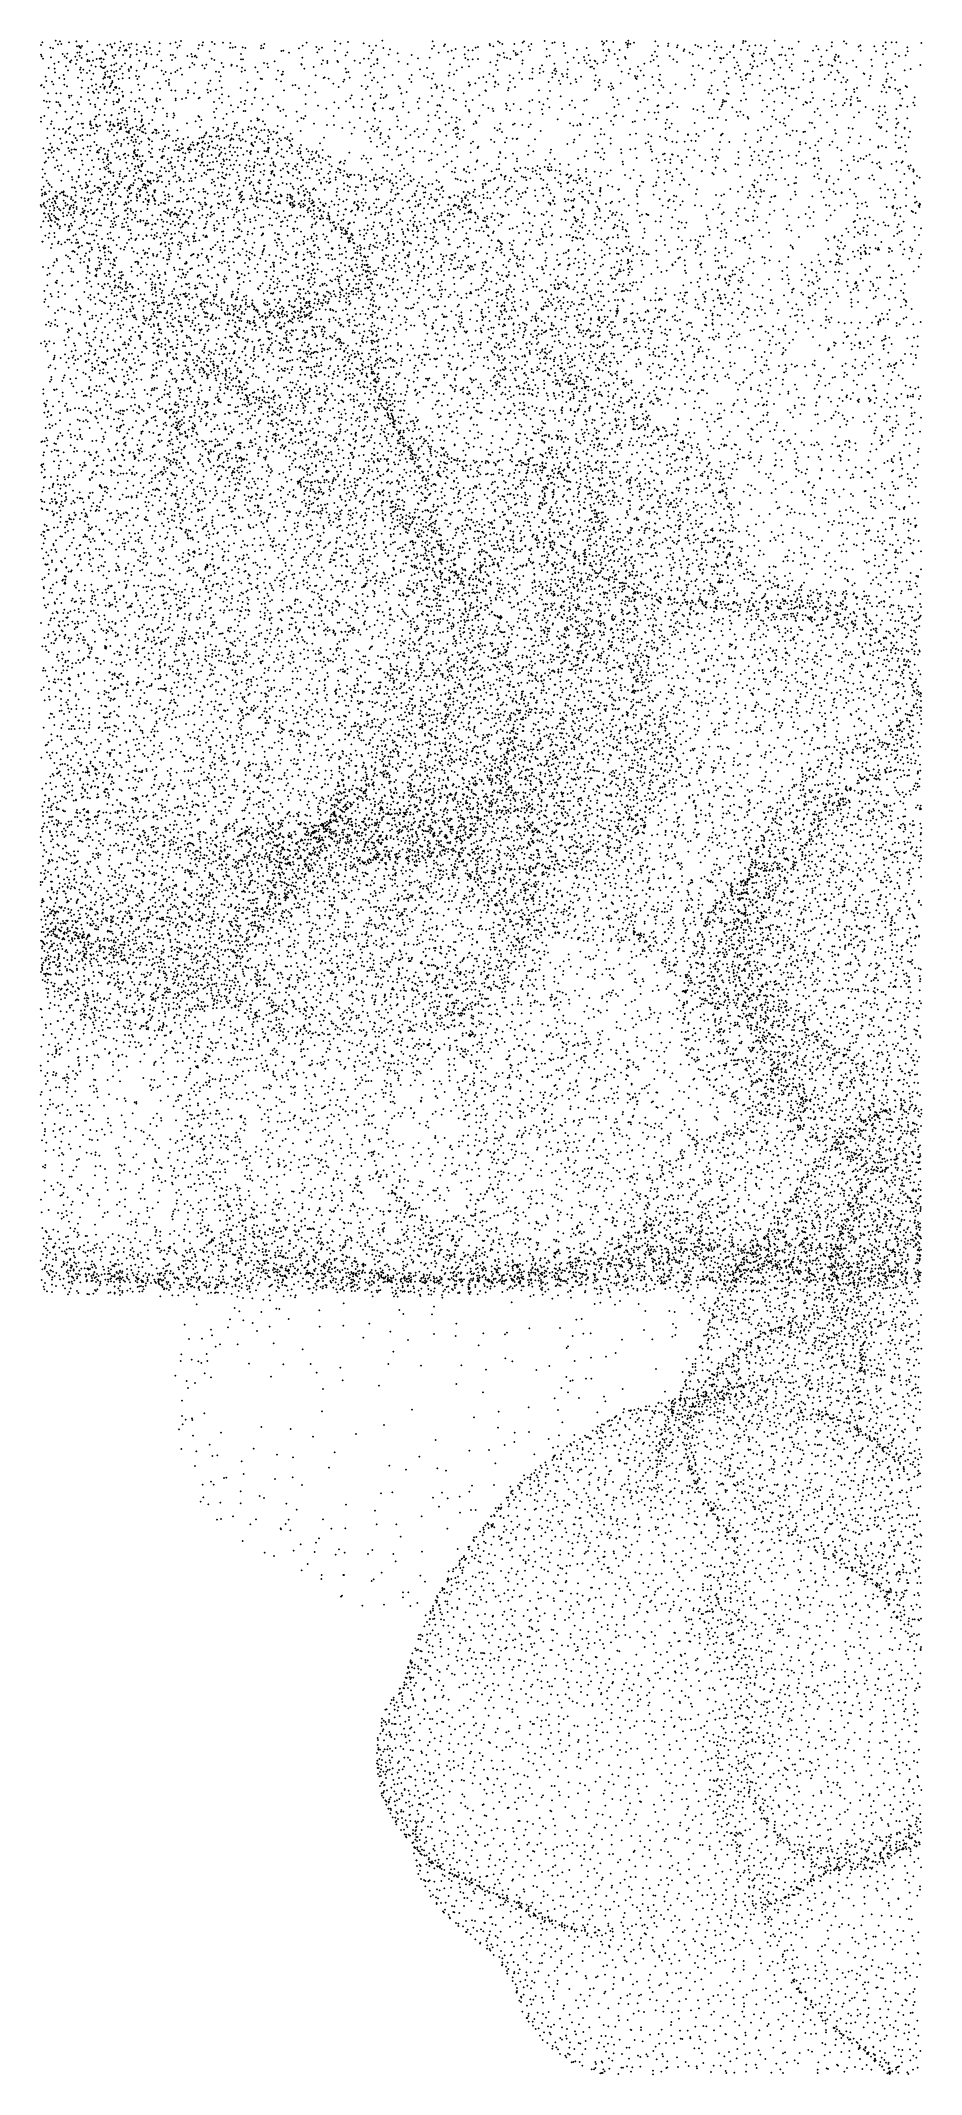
# Model space of a CAD drawing. Header units: metres. Extents: x -25 to 25, y -27.8 to 27.8.
# Drawn here: x -11.2 to -4.39, y -6.21 to 9.51 of the extents above; entities that cross this region are included whole.
import ezdxf

# ---------------------------------------------------------------- set-up
doc = ezdxf.new("R2010")
doc.units = ezdxf.units.M

msp = doc.modelspace()

# ---------------------------------------------------------------- linework, layer by layer
for p in [(-11.1933, 9.4725, 12.0633), (-11.1833, 9.4919, 20.5883), (-11.1211, 9.4516, 14.553), (-11.1005, 9.445, 20.6016), (-11.0787, 9.5055, -2.3869), (-11.0601, 9.4768, 19.8063), (-11.0451, 9.4994, 12.5418), (-11.0362, 9.4787, -13.8674), (-10.9768, 9.4927, 19.9016), (-10.9197, 9.5015, -2.5036), (-10.915, 9.462, -15.9187), (-10.9, 9.4645, 19.9964), (-10.8933, 9.4567, 12.6973), (-10.8851, 9.4494, 20.3578), (-10.885, 9.4542, -14.8624), (-10.8745, 9.4644, 20.0822), (-10.834, 9.5, -13.7576), (-10.7422, 9.4742, 7.0443), (-10.6794, 9.4691, 10.3229), (-10.6569, 9.476, 15.5249), (-10.6455, 9.4595, -2.7408), (-10.6451, 9.4524, -14.5344), (-10.6241, 9.484, -11.8843), (-10.5809, 9.4513, 16.1333), (-10.5765, 9.498, -1.8403), (-10.5546, 9.4672, 16.4177), (-10.5355, 9.4361, -13.6183), (-10.515, 9.476, 16.7062), (-10.5063, 9.4517, -16.9305), (-10.4953, 9.4815, 13.1248), (-10.4545, 9.4775, 7.0704), (-10.4518, 9.434, 17.6046), (-10.3928, 9.4581, -14.2837), (-10.3876, 9.4573, 9.9178), (-10.3541, 9.4965, 6.9115), (-10.3511, 9.4492, 13.1749), (-10.2744, 9.485, -5.0288), (-10.193, 9.4834, -4.8706), (-10.1528, 9.4928, -4.6521), (-10.1388, 9.4524, -4.2525), (-10.1208, 9.4673, -4.4524), (-10.1094, 9.5019, 9.7789), (-9.976, 9.444, -13.0859), (-9.9713, 9.473, 13.3452), (-9.9462, 9.4697, -11.5588), (-9.9408, 9.4933, 9.6829), (-9.8699, 9.4952, 2.6081), (-9.8508, 9.4796, 2.4497), (-9.785, 9.4911, 13.0931), (-9.732, 9.4505, 2.3114), (-9.7296, 9.4883, -11.7259), (-9.7114, 9.452, 2.5526), (-9.691, 9.4578, -1.952), (-9.633, 9.4537, -5.4507), (-9.6138, 9.4486, 18.7893), (-9.4928, 9.4468, 12.6222), (-9.4889, 9.4659, -5.5184), (-9.4737, 9.4486, 9.5352), (-9.4673, 9.4808, -11.6666), (-9.1982, 9.4472, 12.483), (-9.1708, 9.4668, -11.7795), (-9.1394, 9.4891, -11.5767), (-9.0632, 9.4567, 18.7876), (-9.0441, 9.4375, -11.8991), (-9.0202, 9.4511, 9.4795), (-8.9192, 9.5001, 12.3023), (-8.8799, 9.4829, 9.663), (-8.8209, 9.4955, 9.8525), (-8.6992, 9.4847, 18.7174), (-8.6539, 9.4637, -1.8927), (-8.6037, 9.4673, 10.5596), (-8.5547, 9.5046, 18.6587), (-8.5463, 9.4483, 11.037), (-8.4951, 9.4389, 11.3836), (-8.17, 9.4425, -1.9671), (-8.1653, 9.4998, 18.6523), (-8.154, 9.4652, -11.8158), (-8.0771, 9.4638, -11.707), (-8.0705, 9.4777, 18.7794), (-7.9864, 9.4412, -17.0429), (-7.9171, 9.4566, -11.1187), (-7.8323, 9.4525, -12.2009), (-7.8156, 9.4559, -20.2569), (-7.7241, 9.4789, 8.7455), (-7.7218, 9.4707, 19.4972), (-7.6975, 9.4608, 9.1174), (-7.66, 9.5009, -20.0337), (-7.6462, 9.4904, -20.5053), (-7.6265, 9.4787, 6.396), (-7.5329, 9.4788, 19.6638), (-7.4697, 9.4896, -2.0238), (-7.4598, 9.5009, -19.0276), (-7.4221, 9.462, 5.844), (-7.4141, 9.4342, 19.8045), (-7.4025, 9.48, -5.5215), (-7.299, 9.5017, -17.1311), (-7.2843, 9.4411, -1.9481), (-7.2412, 9.4874, -12.6005), (-7.2226, 9.4934, -18.4026), (-7.1537, 9.4883, 19.7974), (-7.1501, 9.4643, 7.0126), (-7.0494, 9.4358, -17.1814), (-6.9757, 9.4499, 6.9092), (-6.8557, 9.5016, -5.8798), (-6.8479, 9.4752, 6.3923), (-6.84, 9.488, -8.7147), (-6.8207, 9.5024, 8.8834), (-6.8044, 9.4367, -8.0386), (-6.7698, 9.496, -22.3583), (-6.7204, 9.4334, 8.5793), (-6.6705, 9.4909, -6.0402), (-6.6603, 9.4738, -1.8016), (-6.6586, 9.4545, 8.3505), (-6.657, 9.4729, 8.1576), (-6.6521, 9.484, 19.6941), (-6.6516, 9.505, 2.2835), (-6.6372, 9.4785, -17.6358), (-6.6083, 9.491, 2.1071), (-6.4432, 9.5008, -6.7824), (-6.424, 9.4649, -17.2418), (-6.3473, 9.4654, -1.6309), (-6.3441, 9.4828, -13.6315), (-6.2774, 9.4541, -19.6753), (-6.2709, 9.469, 19.383), (-6.2191, 9.4398, -20.1688), (-6.1342, 9.4726, -17.1874), (-6.1132, 9.4627, 18.9931), (-6.0915, 9.4506, -20.3534), (-6.0323, 9.4659, 1.7172), (-5.9836, 9.5013, -20.5575), (-5.9696, 9.4573, -14.661), (-5.9337, 9.4543, -17.0938), (-5.8402, 9.4564, -19.857), (-5.8395, 9.4697, -1.1476), (-5.7823, 9.4348, -13.1873), (-5.766, 9.4879, 1.5212), (-5.7642, 9.5021, -16.6139), (-5.7454, 9.5001, -16.384), (-5.7313, 9.4324, 18.4553), (-5.7171, 9.4648, -22.989), (-5.67, 9.47, -20.5727), (-5.627, 9.4691, 14.2777), (-5.5861, 9.4512, -13.7638), (-5.522, 9.5052, -14.2872), (-5.4627, 9.4528, 13.4346), (-5.4101, 9.4445, -0.8228), (-5.387, 9.4431, 3.2405), (-5.3357, 9.4984, 18.3778), (-5.2002, 9.4639, 4.3573), (-5.1846, 9.4376, 4.5184), (-5.0799, 9.4625, -0.3744), (-5.0783, 9.4917, 18.2738), (-4.9863, 9.5, 4.631), (-4.9674, 9.4836, -10.8997), (-4.8718, 9.4587, 13.0877), (-4.8598, 9.4687, -14.9507), (-4.7503, 9.4614, 12.9254), (-4.6842, 9.4652, 6.1329), (-4.6637, 9.4915, 6.9129), (-4.6628, 9.4416, 6.4852), (-4.6164, 9.4929, 4.3302), (-4.5804, 9.4927, 18.2218), (-4.4967, 9.4537, 5.798), (-4.3883, 9.4876, 18.2766), (-11.1924, 9.3983, 19.6361), (-11.1881, 9.3849, -2.3021), (-11.176, 9.3674, 12.2139), (-11.1324, 9.2945, 11.7324), (-11.1165, 9.377, 20.6748), (-11.0904, 9.3276, 14.8179), (-11.088, 9.2879, 20.737), (-11.0574, 9.34, -1.4775), (-11.0248, 9.4036, 19.7215), (-11.0106, 9.3846, 14.6751), (-10.9982, 9.3063, 19.6455), (-10.9945, 9.3728, -15.2573), (-10.9886, 9.4042, 20.5963), (-10.9848, 9.2759, 20.7092), (-10.9687, 9.342, -15.5859), (-10.9666, 9.3382, -13.79), (-10.9577, 9.353, 19.7164), (-10.9264, 9.3817, 19.802), (-10.9214, 9.3253, 12.5886), (-10.9151, 9.3573, 20.5803), (-10.9131, 9.4125, -1.6246), (-10.8944, 9.4146, 14.573), (-10.8926, 9.3907, 11.3755), (-10.8901, 9.2801, -2.3596), (-10.8873, 9.2965, 15.1896), (-10.8777, 9.3723, 20.4927), (-10.8642, 9.2818, 20.6043), (-10.8403, 9.3991, 19.9647), (-10.8346, 9.3452, 19.875), (-10.8315, 9.3572, 7.092), (-10.8183, 9.3474, 14.8823), (-10.8048, 9.3148, 20.4776), (-10.7967, 9.4185, 20.1502), (-10.791, 9.3514, 20.3971), (-10.7714, 9.3037, -16.051), (-10.7619, 9.3644, 20.2609), (-10.7384, 9.3673, 15.1359), (-10.7341, 9.3674, 15.3567), (-10.7325, 9.3068, 15.6088), (-10.7276, 9.3018, 20.3346), (-10.7258, 9.3678, 11.1023), (-10.7227, 9.337, 20.1314), (-10.7167, 9.4294, 10.9027), (-10.7145, 9.2936, 20.051), (-10.7143, 9.4279, 14.6304), (-10.7085, 9.3615, -12.1423), (-10.706, 9.293, 10.414), (-10.6969, 9.4099, 14.8094), (-10.695, 9.3047, 15.7708), (-10.6926, 9.3992, 10.7026), (-10.6501, 9.3151, -13.6), (-10.638, 9.3868, -16.5204), (-10.6295, 9.3723, 7.1278), (-10.6253, 9.3209, 16.0548), (-10.6174, 9.3941, 15.9127), (-10.6115, 9.3306, 16.3283), (-10.5905, 9.4317, -12.7401), (-10.581, 9.2871, 16.7082), (-10.5686, 9.3068, -1.9913), (-10.5584, 9.3947, 6.9826), (-10.5452, 9.4279, 6.828), (-10.5429, 9.3304, 12.8859), (-10.5318, 9.4277, 10.022), (-10.5154, 9.2833, 17.6408), (-10.5045, 9.3799, 17.9767), (-10.4994, 9.3956, -2.9983), (-10.497, 9.2969, -2.8713), (-10.4961, 9.3037, -14.5264), (-10.4543, 9.4, -3.2741), (-10.4332, 9.3512, -12.922), (-10.4191, 9.4176, -1.9973), (-10.3934, 9.2893, -13.1491), (-10.3806, 9.3172, -17.0985), (-10.3798, 9.3077, -13.6029), (-10.3791, 9.3287, 18.3812), (-10.3786, 9.4262, -3.5501), (-10.376, 9.4039, -13.5226), (-10.339, 9.4005, -13.8363), (-10.3233, 9.2992, 9.6578), (-10.2976, 9.3069, 12.9987), (-10.2928, 9.3971, -3.7174), (-10.2773, 9.4239, 9.7913), (-10.2619, 9.35, 18.5013), (-10.191, 9.3958, -13.3983), (-10.1804, 9.3565, 9.6035), (-10.1721, 9.3939, -11.6456), (-10.1532, 9.3734, -12.6181), (-10.1398, 9.2756, 13.0056), (-10.1119, 9.2906, -2.1302), (-10.0622, 9.3875, -12.2563), (-10.0433, 9.2984, -4.2466), (-10.0314, 9.4021, -12.914), (-10.0252, 9.3816, -4.842), (-10.0236, 9.3333, 18.7011), (-10.0072, 9.3205, -17.418), (-10.0056, 9.3841, 13.1936), (-9.9987, 9.3901, -2.071), (-9.9898, 9.3757, -5.1459), (-9.9447, 9.3151, -4.6196), (-9.928, 9.2915, 12.9342), (-9.9142, 9.3201, -12.0361), (-9.8886, 9.4228, 18.7074), (-9.8725, 9.3652, 9.4774), (-9.8522, 9.3563, -11.8817), (-9.7954, 9.3329, 12.8426), (-9.7846, 9.3017, -5.1289), (-9.7217, 9.313, 18.8866), (-9.7201, 9.3197, -11.6629), (-9.6782, 9.3096, 2.6857), (-9.6478, 9.4023, -17.4879), (-9.6456, 9.3609, 9.4571), (-9.639, 9.2967, -5.1916), (-9.6325, 9.3603, 12.6731), (-9.6147, 9.2761, 12.5239), (-9.5358, 9.299, -1.913), (-9.4678, 9.3336, 18.8944), (-9.4426, 9.3275, -11.7592), (-9.4374, 9.2995, 9.4069), (-9.3853, 9.3469, 12.5041), (-9.3356, 9.4244, -5.465), (-9.3197, 9.4287, -1.8483), (-9.2765, 9.4127, 9.4537), (-9.1799, 9.3244, -5.1758), (-9.1789, 9.3191, 18.8773), (-9.1725, 9.3751, -16.9928), (-9.1569, 9.2899, -1.8002), (-9.0853, 9.303, -12.0616), (-9.0566, 9.4164, -1.8634), (-9.0238, 9.3244, -11.7107), (-9.0126, 9.3528, 12.3113), (-8.9799, 9.3322, -5.1657), (-8.9787, 9.3472, 9.3662), (-8.9193, 9.4283, -5.2824), (-8.9034, 9.3471, 12.1881), (-8.8978, 9.3413, -12.0874), (-8.839, 9.3923, 12.0171), (-8.8381, 9.2891, 18.859), (-8.8252, 9.4151, -11.6665), (-8.7672, 9.35, -5.2446), (-8.7277, 9.3328, -12.0995), (-8.6972, 9.3676, 11.7914), (-8.6599, 9.3667, 10.1993), (-8.6417, 9.3067, -1.8309), (-8.6381, 9.4106, -11.9844), (-8.6277, 9.4305, -5.246), (-8.618, 9.3229, -16.8662), (-8.5932, 9.3309, 10.9217), (-8.5928, 9.3647, 11.6391), (-8.5917, 9.3568, 18.786), (-8.5422, 9.2978, -12.0881), (-8.5041, 9.3973, -1.8697), (-8.4346, 9.408, 18.7165), (-8.4282, 9.3424, -5.2514), (-8.3575, 9.3255, -1.864), (-8.3286, 9.3941, -11.8404), (-8.2791, 9.3679, -10.9439), (-8.2628, 9.2834, -10.5022), (-8.208, 9.2933, 18.9485), (-8.1879, 9.3729, 18.8134), (-8.118, 9.4116, -5.1939), (-8.0456, 9.4197, -10.3271), (-8.031, 9.323, 19.2224), (-8.0189, 9.4277, -2.0264), (-8.0041, 9.3694, -11.9393), (-7.9788, 9.275, -1.9826), (-7.9382, 9.2994, -20.4111), (-7.9173, 9.3991, 9.0676), (-7.9117, 9.3704, 8.889), (-7.8911, 9.3579, 19.4507), (-7.8901, 9.4306, -11.326), (-7.8841, 9.3079, 9.3019), (-7.8572, 9.3612, -20.0003), (-7.8569, 9.4302, -5.2375), (-7.8158, 9.3632, -10.1886), (-7.7196, 9.3371, 9.3195), (-7.6758, 9.3164, -10.0549), (-7.6642, 9.35, -2.051), (-7.6637, 9.3967, 19.6693), (-7.6632, 9.2786, -20.9087), (-7.6471, 9.3921, 8.5522), (-7.6171, 9.4102, -19.3519), (-7.6101, 9.3757, -21.1238), (-7.5899, 9.3722, -5.4081), (-7.5657, 9.3639, 19.797), (-7.5395, 9.4266, 6.057), (-7.524, 9.4109, 6.5651), (-7.5213, 9.3959, -18.8115), (-7.5075, 9.4005, -9.8621), (-7.4811, 9.4216, -12.5639), (-7.4729, 9.3282, 19.9177), (-7.4696, 9.3526, 6.7324), (-7.3931, 9.2883, -9.6484), (-7.3353, 9.2894, 6.5053), (-7.3192, 9.3159, -18.2407), (-7.2828, 9.3831, 7.9106), (-7.26, 9.3887, -9.5174), (-7.2244, 9.3272, 9.0763), (-7.2237, 9.2753, 20.1398), (-7.2175, 9.2885, 8.1721), (-7.1401, 9.4098, 6.0266), (-7.1216, 9.2842, 8.8528), (-7.1207, 9.3389, -1.8751), (-7.0742, 9.3736, -9.1637), (-7.0356, 9.3322, -17.7811), (-6.9964, 9.3787, -9.0189), (-6.9894, 9.3524, -5.6923), (-6.9757, 9.3313, 8.1684), (-6.9598, 9.3954, 6.2296), (-6.9491, 9.3543, 8.9616), (-6.9462, 9.3027, 20.0675), (-6.9339, 9.3042, 6.646), (-6.9192, 9.2899, 8.5976), (-6.9127, 9.3507, -12.8937), (-6.9075, 9.3447, -1.8202), (-6.8934, 9.3288, -8.888), (-6.847, 9.3379, -7.7319), (-6.8461, 9.4316, 6.7103), (-6.8282, 9.3545, 8.2717), (-6.8238, 9.3893, 19.8599), (-6.7997, 9.4225, 8.0932), (-6.7594, 9.4023, -7.5023), (-6.7352, 9.3638, -17.2858), (-6.7309, 9.3146, -8.6248), (-6.6792, 9.3783, -13.2832), (-6.6736, 9.3664, -7.3733), (-6.64, 9.2866, -1.6891), (-6.5792, 9.3056, -7.1687), (-6.5294, 9.3275, 19.7168), (-6.4795, 9.3442, -1.657), (-6.4703, 9.3913, -6.9174), (-6.4581, 9.3552, -6.3382), (-6.4464, 9.4197, -6.6063), (-6.4314, 9.3847, 2.5381), (-6.4212, 9.3109, 1.912), (-6.3343, 9.3865, 19.5029), (-6.3049, 9.3605, -22.7366), (-6.2758, 9.3401, -1.5316), (-6.2239, 9.4248, -12.3203), (-6.1793, 9.4126, 19.2677), (-6.1543, 9.4003, -17.4553), (-6.1519, 9.3109, 1.7476), (-6.1101, 9.314, -12.6055), (-6.0784, 9.2886, 19.1142), (-6.0223, 9.3661, 18.8774), (-5.9866, 9.4286, 2.8366), (-5.9431, 9.3717, 18.5429), (-5.9396, 9.3384, -17.3912), (-5.9327, 9.3657, -14.1831), (-5.9162, 9.3724, 1.6167), (-5.891, 9.3996, -11.7837), (-5.8675, 9.4191, -17.6298), (-5.8351, 9.373, 13.8619), (-5.8306, 9.2971, 14.0418), (-5.8126, 9.3369, -15.0467), (-5.8013, 9.3123, -17.2043), (-5.7892, 9.2784, -14.574), (-5.7104, 9.323, 14.2459), (-5.6974, 9.3919, -16.8295), (-5.6969, 9.2921, -16.2069), (-5.6887, 9.3825, 2.948), (-5.6883, 9.3068, -13.8967), (-5.6843, 9.4066, -15.7211), (-5.6791, 9.3471, -17.7411), (-5.6554, 9.3077, 0.7879), (-5.6357, 9.404, 1.1795), (-5.6202, 9.328, -14.3446), (-5.6044, 9.4025, -20.1776), (-5.595, 9.4227, -14.0983), (-5.5892, 9.3519, 13.4293), (-5.5482, 9.3644, 18.338), (-5.5395, 9.3517, -23.018), (-5.5276, 9.2776, 2.9796), (-5.5231, 9.3287, -17.9026), (-5.4849, 9.3959, -20.378), (-5.4771, 9.2977, 0.5632), (-5.4711, 9.3978, 3.1132), (-5.4382, 9.3929, -19.9664), (-5.4317, 9.3527, -14.506), (-5.407, 9.2992, -14.7413), (-5.3894, 9.3258, -11.2833), (-5.3765, 9.3969, 0.4439), (-5.2868, 9.3483, 18.1986), (-5.2671, 9.3459, -23.0321), (-5.2255, 9.4293, -18.3473), (-5.1746, 9.342, 3.3955), (-5.1684, 9.3115, -0.6536), (-5.1618, 9.3808, 0.2601), (-5.1521, 9.3182, -11.1014), (-5.1191, 9.4299, 3.9045), (-5.1041, 9.32, -20.592), (-5.0816, 9.3134, -0.4925), (-5.0755, 9.3085, 14.3105), (-5.0608, 9.3621, 4.0326), (-5.0556, 9.3801, -19.2388), (-5.0533, 9.3517, 3.7467), (-5.0483, 9.3982, -18.5472), (-5.0286, 9.3788, 4.4953), (-5.0262, 9.3871, -0.2378), (-5.0146, 9.3386, 13.1401), (-4.9646, 9.3302, 4.353), (-4.9156, 9.3502, -18.8518), (-4.8894, 9.3008, 4.2082), (-4.858, 9.4275, 14.2971), (-4.7733, 9.3595, 4.3044), (-4.7683, 9.3089, -20.8295), (-4.7375, 9.424, 18.156), (-4.6831, 9.4, 12.7627), (-4.6638, 9.3009, 18.0863), (-4.6554, 9.3302, 6.3404), (-4.6104, 9.3389, -10.8096), (-4.5899, 9.4032, 12.6046), (-4.5618, 9.3863, 14.162), (-4.5181, 9.2769, 4.168), (-4.5104, 9.3932, -10.5829), (-4.4926, 9.423, 7.0123), (-4.4704, 9.2878, 18.1689), (-4.3962, 9.3165, 5.8808), (-11.1922, 9.1572, 19.436), (-11.1887, 9.1625, 11.847), (-11.1698, 9.146, 20.8635), (-11.1559, 9.2277, 19.5144), (-11.151, 9.1925, 12.2216), (-11.1075, 9.1889, 20.8147), (-11.0984, 9.168, 7.0831), (-11.0841, 9.2602, 15.0103), (-11.05, 9.2177, 19.5563), (-11.0181, 9.2396, 12.4424), (-11.0116, 9.2081, 15.2127), (-11.0114, 9.1652, 20.7977), (-10.9924, 9.1517, 11.5807), (-10.9061, 9.2207, 20.6845), (-10.8826, 9.2578, -15.0802), (-10.8774, 9.1411, 15.5918), (-10.8736, 9.196, 19.668), (-10.8375, 9.2555, -13.6884), (-10.8279, 9.1398, -1.9195), (-10.8167, 9.2727, 19.8092), (-10.8031, 9.206, -15.8106), (-10.7991, 9.1581, 11.4165), (-10.7885, 9.2506, 20.5459), (-10.7676, 9.1684, 20.6126), (-10.7653, 9.1288, 19.7163), (-10.7346, 9.1462, 18.0855), (-10.7141, 9.1679, 15.953), (-10.7114, 9.2121, 19.9021), (-10.7044, 9.1344, 16.1952), (-10.704, 9.2239, 10.2517), (-10.7022, 9.1455, 20.5403), (-10.6986, 9.2594, 12.6993), (-10.6977, 9.1507, 11.2876), (-10.6973, 9.2191, 20.4153), (-10.6958, 9.2438, -2.4495), (-10.6794, 9.2689, 20.171), (-10.6743, 9.2245, 20.3088), (-10.6629, 9.1463, 20.4482), (-10.6602, 9.2167, 20.0624), (-10.66, 9.226, 11.151), (-10.6554, 9.1575, -13.5018), (-10.6498, 9.174, -2.0846), (-10.6491, 9.2749, 10.0259), (-10.6422, 9.194, -16.3997), (-10.642, 9.1846, 17.8075), (-10.6306, 9.1253, 19.9358), (-10.6294, 9.2627, 10.9473), (-10.6259, 9.236, 16.5158), (-10.6202, 9.146, 20.2869), (-10.6189, 9.1481, 10.6966), (-10.6128, 9.1404, 20.0868), (-10.6114, 9.1462, 20.1799), (-10.6093, 9.271, 18.0339), (-10.5928, 9.2096, -12.411), (-10.5864, 9.1367, 17.6354), (-10.5607, 9.2155, -12.0826), (-10.5603, 9.2506, -2.6409), (-10.5137, 9.2722, 16.9561), (-10.5106, 9.2165, 9.7707), (-10.4595, 9.2323, 17.4367), (-10.4522, 9.2724, -13.4442), (-10.4471, 9.2105, 12.8001), (-10.44, 9.1661, 17.2073), (-10.4343, 9.226, -3.1037), (-10.4306, 9.1252, -13.2024), (-10.3966, 9.1612, -3.3384), (-10.3316, 9.1335, -12.9711), (-10.2903, 9.1808, 9.4462), (-10.2719, 9.1356, -3.6988), (-10.259, 9.2733, -13.3031), (-10.2442, 9.2452, 18.6143), (-10.2281, 9.2624, -3.8171), (-10.2277, 9.1949, -12.8025), (-10.204, 9.1785, -12.6005), (-10.2033, 9.2041, -17.2237), (-10.2026, 9.1638, 12.8355), (-10.1867, 9.2536, -14.0787), (-10.1854, 9.1226, 18.7685), (-10.1556, 9.263, -3.9873), (-10.1531, 9.1195, -11.8825), (-10.1031, 9.2417, 9.4063), (-10.056, 9.1225, 18.8669), (-9.9994, 9.1812, -2.2095), (-9.9066, 9.1258, -12.2402), (-9.8971, 9.1728, 18.9329), (-9.8844, 9.1954, 9.3216), (-9.8396, 9.2652, -4.8213), (-9.8394, 9.128, -11.8273), (-9.8176, 9.2622, 2.7497), (-9.8125, 9.195, 12.5705), (-9.8041, 9.2291, -2.1016), (-9.7957, 9.1432, -12.0393), (-9.6484, 9.1386, -11.942), (-9.6419, 9.2649, -11.7843), (-9.5995, 9.1212, -4.7613), (-9.5941, 9.1823, -4.9609), (-9.5397, 9.125, 2.1452), (-9.5346, 9.1335, 9.4031), (-9.5186, 9.2624, -17.3508), (-9.4957, 9.2112, 19.0155), (-9.4845, 9.2098, -11.8698), (-9.3725, 9.2071, 12.3356), (-9.3602, 9.2745, -1.8285), (-9.3386, 9.1903, -11.7933), (-9.3327, 9.2434, -11.9496), (-9.3241, 9.2459, 18.9646), (-9.321, 9.2658, -5.0902), (-9.3138, 9.1216, -4.8531), (-9.2483, 9.1593, -12.121), (-9.2263, 9.1637, 9.4937), (-9.1983, 9.1373, 12.2554), (-9.1221, 9.1551, -16.872), (-9.0689, 9.2363, 9.4733), (-9.0086, 9.217, -4.9341), (-8.9988, 9.2216, -12.1966), (-8.9687, 9.2127, -1.7656), (-8.9319, 9.1737, 18.951), (-8.8907, 9.1485, 12.0998), (-8.8556, 9.1877, -4.915), (-8.8476, 9.2037, 9.5655), (-8.8314, 9.2609, -16.849), (-8.8169, 9.2629, -1.8025), (-8.8057, 9.22, -12.2458), (-8.7146, 9.1563, 18.9781), (-8.6856, 9.2373, -5.067), (-8.6804, 9.1323, 9.6003), (-8.6671, 9.1505, -1.7202), (-8.6463, 9.2569, 10.5163), (-8.6329, 9.2, 11.6975), (-8.6199, 9.2205, 9.865), (-8.5891, 9.1823, 11.0548), (-8.5564, 9.1436, -5.0613), (-8.5367, 9.2217, 11.4029), (-8.4751, 9.2389, 18.9138), (-8.4286, 9.1518, 19.0336), (-8.4189, 9.136, -10.9131), (-8.3448, 9.21, -11.0323), (-8.3301, 9.1863, -5.2971), (-8.3287, 9.2403, -16.9283), (-8.2334, 9.2327, -11.8882), (-8.2043, 9.2228, -1.8526), (-8.176, 9.1407, 19.3632), (-8.1707, 9.2106, 19.1783), (-8.1591, 9.2496, -11.3269), (-8.1445, 9.1685, -5.3353), (-8.1334, 9.1395, -11.6628), (-8.1322, 9.1522, -10.4913), (-8.0926, 9.1612, 9.422), (-8.0426, 9.2359, 8.9934), (-8.0375, 9.2578, 9.224), (-8.0332, 9.14, 19.6323), (-8.0032, 9.1224, -12.0245), (-8.0005, 9.2455, -5.3062), (-7.8861, 9.1846, 9.4658), (-7.8808, 9.1569, 19.8275), (-7.8756, 9.165, 8.8949), (-7.8356, 9.1769, -12.3255), (-7.8063, 9.2159, -19.2058), (-7.7732, 9.2258, -19.5205), (-7.757, 9.1213, 20.0101), (-7.7517, 9.1857, -18.816), (-7.7264, 9.2475, -5.3898), (-7.6956, 9.2298, 8.6907), (-7.6872, 9.1502, -10.1076), (-7.681, 9.1878, 8.8542), (-7.6796, 9.1809, -16.8794), (-7.6577, 9.1669, -21.2732), (-7.5839, 9.1215, 20.1599), (-7.5773, 9.1407, 9.4877), (-7.5701, 9.2373, 8.5648), (-7.5669, 9.1858, -18.5447), (-7.5419, 9.2152, 8.7899), (-7.5286, 9.1475, 9.114), (-7.4945, 9.2577, -21.7482), (-7.4749, 9.2099, 9.357), (-7.4144, 9.2107, -1.9198), (-7.3954, 9.2107, 8.4466), (-7.3951, 9.2615, 8.2233), (-7.3423, 9.1215, -12.7481), (-7.3394, 9.2553, 8.9445), (-7.3098, 9.2665, -21.9704), (-7.2694, 9.1867, -9.4076), (-7.2402, 9.2222, 6.3838), (-7.2398, 9.2557, -5.5771), (-7.2162, 9.2473, 8.7075), (-7.2085, 9.2687, 6.8545), (-7.1883, 9.1954, -9.2728), (-7.1782, 9.1701, -17.7985), (-7.165, 9.2467, 8.3393), (-7.1578, 9.23, 6.6943), (-7.1271, 9.2482, 6.1849), (-7.1235, 9.2218, -17.1279), (-7.099, 9.1719, 20.3028), (-7.0588, 9.2054, 6.3601), (-7.0543, 9.1871, -5.6038), (-7.0176, 9.2285, 6.5224), (-6.914, 9.1968, -1.7195), (-6.9067, 9.124, 20.334), (-6.9065, 9.1319, -13.0721), (-6.9061, 9.2385, -17.5574), (-6.8859, 9.1826, -7.73), (-6.8766, 9.1577, -5.6532), (-6.8733, 9.2015, -17.2491), (-6.8036, 9.147, -7.9137), (-6.7876, 9.1265, -8.784), (-6.7869, 9.1754, 20.2169), (-6.7799, 9.1524, -13.265), (-6.7695, 9.1369, -1.6381), (-6.7122, 9.1757, -5.7523), (-6.7051, 9.2664, -8.1381), (-6.65, 9.2498, -8.3662), (-6.6024, 9.2336, -22.5524), (-6.5961, 9.2179, 2.1424), (-6.5891, 9.208, -5.8921), (-6.5828, 9.2296, 19.8509), (-6.5576, 9.2735, 2.3658), (-6.5343, 9.237, -7.0188), (-6.5229, 9.1361, 1.9243), (-6.4683, 9.2259, -6.8593), (-6.4604, 9.1622, -13.6369), (-6.4155, 9.2045, 2.4685), (-6.4117, 9.1988, -6.2307), (-6.4089, 9.2428, 19.6411), (-6.3972, 9.1598, -6.5434), (-6.3831, 9.1441, -1.4852), (-6.2866, 9.1677, 19.4836), (-6.2152, 9.1336, 2.5955), (-6.1642, 9.2429, -13.7481), (-6.1468, 9.16, 19.2916), (-6.1399, 9.2033, -1.3908), (-6.026, 9.1271, 19.0681), (-6.0117, 9.2587, 2.7395), (-6.0079, 9.1577, 1.5542), (-5.9863, 9.2725, -13.9121), (-5.9628, 9.1232, 13.783), (-5.9116, 9.1896, -13.7202), (-5.8965, 9.1575, 13.6154), (-5.8935, 9.2664, -22.9389), (-5.8782, 9.2178, 1.462), (-5.8211, 9.2507, -1.1855), (-5.7846, 9.2239, -15.2767), (-5.7751, 9.2001, -11.828), (-5.7645, 9.1536, 0.9344), (-5.7446, 9.238, 18.3657), (-5.7424, 9.208, -15.9431), (-5.7417, 9.2418, 1.2266), (-5.7313, 9.2501, -13.5692), (-5.713, 9.2491, -14.7865), (-5.6954, 9.1645, 2.8311), (-5.6381, 9.1746, 14.3009), (-5.6349, 9.2346, 0.6473), (-5.5995, 9.1213, -1.0335), (-5.5516, 9.2127, 13.3089), (-5.5384, 9.1187, -17.4933), (-5.5025, 9.1337, -17.2434), (-5.4909, 9.2437, 14.3419), (-5.4677, 9.1496, -16.7841), (-5.4535, 9.2087, 18.1297), (-5.4397, 9.1445, -11.4802), (-5.4391, 9.1381, -15.0707), (-5.39, 9.1349, -17.82), (-5.3882, 9.2748, 13.2856), (-5.3738, 9.134, 17.9695), (-5.3351, 9.1444, -23.0025), (-5.3012, 9.2051, -0.8029), (-5.3005, 9.2493, 14.3263), (-5.2462, 9.1855, -14.9584), (-5.2287, 9.2676, 0.3762), (-5.2228, 9.2135, 13.1765), (-5.2216, 9.1983, 17.9588), (-5.1356, 9.2082, -18.1345), (-5.1036, 9.2414, -20.2351), (-5.0865, 9.2597, 0.1999), (-5.0559, 9.2031, 3.4531), (-5.0371, 9.2731, 17.9682), (-5.0273, 9.2578, -14.9039), (-5.0073, 9.1831, -19.9416), (-4.9905, 9.2233, 3.6354), (-4.9694, 9.1858, -11.0916), (-4.9693, 9.1264, -0.2124), (-4.9604, 9.202, -19.4801), (-4.9079, 9.1288, -18.2549), (-4.8865, 9.139, -20.5216), (-4.8334, 9.2542, -14.9951), (-4.8276, 9.249, -18.5737), (-4.7919, 9.1569, 4.1061), (-4.7858, 9.2103, 12.8178), (-4.7785, 9.2337, 14.2087), (-4.6831, 9.1639, 12.6445), (-4.6729, 9.1455, 6.853), (-4.6596, 9.1879, -23.1682), (-4.6567, 9.2056, 6.6999), (-4.6447, 9.2498, 6.4731), (-4.6373, 9.1469, -10.8903), (-4.63, 9.1436, 6.1915), (-4.62, 9.2185, 6.0156), (-4.5925, 9.2012, 12.4789), (-4.5901, 9.1342, 4.096), (-4.5694, 9.1181, 6.9953), (-4.552, 9.1272, -18.7888), (-4.51, 9.155, 18.0609), (-4.4982, 9.1484, -10.6844), (-11.1701, 9.0405, 19.3306), (-11.1483, 9.0344, -1.4554), (-11.1396, 9.0982, 15.2575), (-11.135, 8.9883, -14.0152), (-11.1255, 9.0337, -2.1926), (-11.0744, 9.0985, 19.4471), (-11.0743, 9.0319, 7.3196), (-11.0583, 9.0284, 12.2714), (-11.0481, 9.0115, 19.3734), (-11.0445, 8.9994, 20.9218), (-11.0408, 9.0991, -13.87), (-10.9766, 9.0816, -2.217), (-10.9733, 9.0639, 19.4762), (-10.9586, 9.0803, 20.8369), (-10.9469, 9.0072, 15.6691), (-10.9093, 9.0301, 12.3846), (-10.898, 9.0132, 19.5054), (-10.8828, 9.0708, 19.5664), (-10.8296, 9.1058, 19.6396), (-10.8208, 9.0468, -15.478), (-10.8109, 9.0154, 20.7748), (-10.792, 9.112, 15.776), (-10.7842, 9.1015, 20.6877), (-10.7753, 9.0099, 19.6117), (-10.7723, 8.9921, -13.5619), (-10.7528, 9.0621, -2.1738), (-10.7469, 9.1047, 17.927), (-10.7379, 8.972, 20.7463), (-10.7008, 9.0156, 20.6691), (-10.6871, 9.0469, 19.7652), (-10.6827, 9.1061, 19.8272), (-10.6592, 9.1006, 10.5324), (-10.6325, 9.0341, -16.2322), (-10.6306, 9.0137, 20.5369), (-10.6089, 9.0303, 19.9049), (-10.6036, 9.0932, 12.5855), (-10.5966, 9.0281, 20.4357), (-10.5899, 9.0511, 9.7439), (-10.5893, 9.0429, 20.0159), (-10.5745, 8.9778, 11.1878), (-10.5641, 9.1118, 11.0134), (-10.5599, 8.986, 20.2273), (-10.5586, 9.0716, -2.4829), (-10.5576, 9.0795, 18.4979), (-10.5417, 8.9681, -13.1798), (-10.5095, 8.9901, 12.4876), (-10.4966, 9.0403, -16.7543), (-10.4955, 9.1051, -2.257), (-10.4698, 8.9778, 17.3355), (-10.4614, 9.0367, -2.7259), (-10.4314, 9.0607, -2.8902), (-10.406, 9.0552, -12.2173), (-10.3877, 9.0293, -3.4593), (-10.3705, 8.9876, -12.8437), (-10.3696, 8.9901, -14.5189), (-10.3308, 8.9968, -13.2125), (-10.3082, 8.9799, -13.4633), (-10.3022, 9.046, -12.6362), (-10.2999, 9.0603, -17.0106), (-10.2967, 9.0356, -2.3358), (-10.2739, 9.0482, 12.6391), (-10.2494, 8.9819, -13.6818), (-10.1518, 9.056, -3.9331), (-10.1507, 9.0441, 9.3526), (-10.1037, 9.054, -2.3151), (-10.073, 9.0626, -14.1148), (-10.057, 9.1044, -4.0576), (-10.0097, 9.0983, 12.6116), (-9.9738, 9.0604, 12.4656), (-9.9672, 9.065, -4.1849), (-9.902, 9.1038, 2.2959), (-9.8818, 9.1161, 2.5649), (-9.8547, 9.032, 9.3663), (-9.8376, 8.98, -12.3501), (-9.8148, 9.0597, 19.0884), (-9.7949, 9.0914, -2.1858), (-9.7942, 9.0273, 2.1108), (-9.7432, 9.0746, 12.2991), (-9.724, 9.006, -17.2018), (-9.6699, 8.9899, 12.1634), (-9.6469, 9.0313, 9.4774), (-9.6259, 8.9624, -12.284), (-9.6185, 9.0163, -11.9275), (-9.6143, 8.9619, 2.0531), (-9.6128, 9.0421, -12.1471), (-9.5606, 9.0171, 2.4393), (-9.5423, 9.0653, -2.0246), (-9.4791, 8.9685, -4.5435), (-9.4789, 9.0576, 2.2765), (-9.4383, 9.0145, -17.0321), (-9.3987, 9.0747, 12.1942), (-9.3634, 8.9953, -1.8644), (-9.3578, 8.9866, 9.6168), (-9.344, 8.961, 12.074), (-9.32, 8.9727, -4.615), (-9.1478, 9.087, -4.7608), (-9.1475, 9.015, 9.6502), (-9.072, 9.1066, -1.6905), (-9.0504, 9.0031, -4.6603), (-8.9873, 8.9792, 9.6956), (-8.926, 9.0295, -1.6496), (-8.8922, 8.9848, -12.4289), (-8.8353, 9.0365, -11.8534), (-8.8016, 9.0587, -16.9501), (-8.791, 9.0818, -4.8074), (-8.7782, 8.9942, 9.6852), (-8.7755, 8.9892, 11.9289), (-8.7151, 8.9917, -1.61), (-8.708, 9.051, -12.3843), (-8.6461, 9.0769, 10.4807), (-8.6267, 8.9846, 10.6649), (-8.6238, 8.9765, 11.7305), (-8.6192, 9.013, 19.1314), (-8.6152, 8.9642, -4.7408), (-8.6097, 9.0213, 10.869), (-8.5683, 9.0611, 11.5918), (-8.5651, 9.0903, 11.2435), (-8.5523, 8.9832, -1.5829), (-8.5434, 9.0617, -4.9059), (-8.5278, 9.0728, 9.7634), (-8.5208, 9.0868, -11.788), (-8.4944, 8.9789, 9.8829), (-8.4771, 8.9739, 19.2227), (-8.468, 8.9885, -17.0057), (-8.4081, 9.0946, -12.2473), (-8.4071, 9.0997, -5.1429), (-8.3949, 8.9953, -1.5895), (-8.3926, 9.0257, -4.9862), (-8.3663, 9.1095, -1.7051), (-8.2822, 9.0321, -11.2103), (-8.2727, 8.9833, -12.2577), (-8.2695, 9.0591, -11.8571), (-8.2004, 9.0305, -5.2113), (-8.1701, 9.0775, -12.0176), (-8.1293, 9.0057, -11.4504), (-8.1126, 9.0072, 19.7531), (-8.1066, 9.0011, -10.5139), (-8.0903, 9.0668, -1.7956), (-8.0793, 9.1143, -20.366), (-8.0035, 9.0536, 9.3449), (-7.9857, 9.0459, -19.8505), (-7.9263, 9.0986, 9.0676), (-7.9104, 8.9999, -19.4137), (-7.9084, 9.0366, -10.3685), (-7.8848, 8.969, -18.7862), (-7.8556, 9.0481, 9.2432), (-7.8055, 9.0818, -12.5283), (-7.7768, 9.0074, 20.1505), (-7.7539, 9.1155, 9.0324), (-7.7346, 8.9862, 9.4576), (-7.702, 8.9809, -5.3961), (-7.6972, 8.9629, -12.7023), (-7.5973, 9.0188, 20.279), (-7.5958, 8.9785, -9.9426), (-7.5907, 9.0022, -1.8376), (-7.5674, 8.9665, -18.3627), (-7.5387, 9.0161, -21.6188), (-7.4862, 8.9755, -9.6821), (-7.4184, 9.0362, -9.5323), (-7.3953, 9.0477, -21.8578), (-7.3407, 9.0315, -9.3988), (-7.3211, 8.9737, -17.8748), (-7.3106, 9.0133, -5.4689), (-7.2773, 9.0571, -1.7731), (-7.2628, 8.9904, -9.2719), (-7.2581, 9.1177, 20.3354), (-7.1761, 9.0748, -5.5375), (-7.1651, 8.9778, 20.4901), (-7.1062, 9.0087, -9.1154), (-7.0873, 9.041, -12.9389), (-7.0645, 8.9879, -1.5999), (-6.9925, 9.0405, -8.9975), (-6.974, 9.0497, -22.308), (-6.7709, 9.0664, -7.3006), (-6.7618, 8.9915, -8.0607), (-6.737, 9.0474, 20.3237), (-6.7271, 9.0124, -5.679), (-6.6511, 9.0602, -7.1596), (-6.5857, 8.9646, 2.2187), (-6.5773, 9.1133, -1.5501), (-6.5612, 9.031, -5.8314), (-6.5319, 9.0609, 20.0292), (-6.5021, 9.0489, 2.3536), (-6.4286, 9.0001, 19.8453), (-6.4237, 9.1021, -6.0807), (-6.4212, 9.0054, -6.7311), (-6.3541, 8.9904, -13.4397), (-6.3539, 8.9873, -6.4651), (-6.341, 8.9935, -1.3725), (-6.3293, 9.1, 1.7599), (-6.3092, 9.0201, -22.7103), (-6.2738, 8.993, 19.4695), (-6.1507, 8.9765, -1.2875), (-6.1202, 8.9706, 1.4808), (-6.0756, 8.999, 19.1567), (-6.0341, 9.1028, -1.2905), (-6.012, 9.0977, -13.4804), (-5.9918, 9.0521, -13.2628), (-5.9479, 8.9737, -12.9142), (-5.9352, 8.9977, 2.6719), (-5.9256, 9.011, 18.679), (-5.9243, 9.0277, -12.3736), (-5.9209, 9.0463, -12.5911), (-5.9096, 9.0365, -1.215), (-5.8987, 9.036, 1.2289), (-5.8905, 9.0985, 18.4984), (-5.8766, 9.0941, 14.1198), (-5.8484, 8.9892, 0.8192), (-5.7827, 9.0414, 2.7314), (-5.7585, 9.0996, -22.9371), (-5.7426, 9.0511, -11.9736), (-5.615, 9.0432, -15.1935), (-5.5819, 8.9953, 13.2012), (-5.5652, 9.0931, 18.1462), (-5.528, 8.9673, -16.2742), (-5.5237, 9.0337, 2.8366), (-5.4632, 9.0231, 0.5877), (-5.44, 9.1039, -0.925), (-5.4094, 9.0786, 14.3063), (-5.3887, 8.9721, -15.2659), (-5.3555, 9.0585, 13.14), (-5.3014, 9.0102, 2.9746), (-5.2819, 9.0311, -16.7799), (-5.2718, 9.0247, 0.4495), (-5.2453, 9.0315, 14.2493), (-5.2332, 9.1073, -17.2699), (-5.2254, 9.0625, -17.5832), (-5.19, 8.9788, -11.3815), (-5.1403, 9.0482, -17.7824), (-5.0803, 9.0404, 0.2322), (-5.0777, 8.9945, 3.2353), (-5.0646, 9.0956, -17.1339), (-5.0511, 9.0088, 17.6892), (-4.9941, 9.005, -0.0865), (-4.9815, 9.0238, -17.5955), (-4.9646, 9.0559, -15.0473), (-4.9351, 9.006, 3.507), (-4.9332, 9.0484, 12.9423), (-4.9316, 9.0166, -16.9563), (-4.9281, 9.0719, 17.7852), (-4.9057, 9.1093, 3.703), (-4.8835, 9.063, -19.7946), (-4.8785, 9.0386, -20.2198), (-4.8616, 9.0401, 3.8335), (-4.819, 8.9938, 12.8457), (-4.7625, 8.9728, -17.503), (-4.7089, 8.9985, -18.296), (-4.694, 9.1104, -20.7191), (-4.6703, 8.9979, 6.6765), (-4.6582, 9.1053, 17.9539), (-4.5818, 8.9776, -19.4101), (-4.5528, 9.0057, 14.1402), (-4.5526, 9.097, -15.0961), (-4.5446, 9.0035, 6.1243), (-4.5337, 9.0576, -18.5694), (-4.4953, 8.9952, 17.9636), (-4.449, 9.0252, 12.2462), (-4.4395, 9.0686, -19.069), (-4.4392, 9.0048, 4.0195), (-11.1929, 8.9104, 20.9802), (-11.1917, 8.8794, 19.1133), (-11.1661, 8.9244, 19.1976), (-11.1441, 8.8264, 21.0868), (-11.1143, 8.8615, 19.1408), (-11.1111, 8.8825, 20.9887), (-11.0919, 8.8284, -14.164), (-11.0708, 8.9495, 11.7676), (-11.0532, 8.8193, 15.7062), (-11.0225, 8.8217, 19.1428), (-11.0051, 8.9556, -1.7826), (-10.9991, 8.8043, -2.1397), (-10.9953, 8.8985, 19.2922), (-10.9797, 8.8259, 21.1276), (-10.9691, 8.8363, 19.2177), (-10.9668, 8.8371, 11.9401), (-10.959, 8.9037, 12.1936), (-10.9479, 8.9142, 20.942), (-10.9168, 8.9575, -2.135), (-10.9066, 8.8602, -13.8444), (-10.8803, 8.9422, 20.8917), (-10.8774, 8.8649, 19.3714), (-10.867, 8.8317, 21.2022), (-10.8669, 8.864, 18.2608), (-10.8143, 8.858, 21.0279), (-10.8113, 8.8819, 20.9286), (-10.8108, 8.8685, 15.9544), (-10.8072, 8.8285, 21.3962), (-10.8037, 8.8506, -15.2666), (-10.7886, 8.8311, 19.4221), (-10.7786, 8.8967, 12.2625), (-10.769, 8.9179, 20.8388), (-10.7683, 8.8559, 16.2246), (-10.7657, 8.9196, 19.5528), (-10.7646, 8.8472, 21.273), (-10.7597, 8.81, 21.5406), (-10.7547, 8.8409, -15.6579), (-10.744, 8.9347, 16.3859), (-10.7356, 8.8489, 11.4595), (-10.7006, 8.9306, 19.6511), (-10.6884, 8.8827, 17.5824), (-10.6874, 8.8781, 16.6465), (-10.6783, 8.8185, 18.5522), (-10.663, 8.8493, 21.3905), (-10.662, 8.8037, 19.579), (-10.6615, 8.8502, 10.3765), (-10.6569, 8.8582, 21.091), (-10.6568, 8.8765, -13.3595), (-10.6497, 8.9284, 11.3321), (-10.6477, 8.8196, 21.5532), (-10.6472, 8.9304, 19.7246), (-10.6339, 8.86, 21.1941), (-10.6339, 8.8491, 21.0044), (-10.6237, 8.8448, 20.8146), (-10.6012, 8.8987, 10.6228), (-10.5982, 8.8502, 12.1148), (-10.5965, 8.8628, 20.7075), (-10.5916, 8.8659, 16.8554), (-10.5909, 8.9403, 19.8827), (-10.585, 8.8204, -16.2092), (-10.5781, 8.8675, 20.6042), (-10.5781, 8.8282, 19.8179), (-10.5745, 8.8383, 21.507), (-10.5736, 8.8237, 11.1945), (-10.5675, 8.9493, 19.9905), (-10.5608, 8.8902, 20.458), (-10.5476, 8.8574, 21.1639), (-10.5376, 8.8326, 20.9416), (-10.5317, 8.8833, 20.3518), (-10.5304, 8.9072, 20.2552), (-10.5271, 8.8763, 11.0362), (-10.5249, 8.8568, 21.3146), (-10.5133, 8.8077, 21.6145), (-10.503, 8.8259, 20.1316), (-10.4835, 8.832, 21.0164), (-10.4695, 8.9575, -13.0287), (-10.4623, 8.8994, 12.2553), (-10.4558, 8.8436, 21.44), (-10.448, 8.818, -2.6791), (-10.4342, 8.9556, 9.4244), (-10.4304, 8.8158, 21.5347), (-10.4244, 8.8334, 17.2022), (-10.4177, 8.8779, -3.401), (-10.4151, 8.9257, 18.7345), (-10.4148, 8.8895, -3.2466), (-10.4124, 8.8962, -3.0297), (-10.4092, 8.8429, 21.2875), (-10.4025, 8.8545, -16.7245), (-10.3888, 8.8236, 21.082), (-10.3578, 8.8633, 12.1235), (-10.3313, 8.8912, -3.6853), (-10.3164, 8.951, 12.4458), (-10.3124, 8.817, 21.1881), (-10.3017, 8.8101, 21.4461), (-10.3005, 8.8146, 21.3275), (-10.2502, 8.8548, 9.4284), (-10.2419, 8.8062, 12.0139), (-10.2198, 8.9411, -3.8404), (-10.2193, 8.9209, -2.4325), (-10.2053, 8.8066, -13.1159), (-10.1707, 8.9096, -12.5237), (-10.1679, 8.9435, -14.4572), (-10.1611, 8.9274, -12.6091), (-10.1392, 8.8132, 19.0409), (-10.0648, 8.8673, 12.1473), (-9.996, 8.8828, 2.4114), (-9.9773, 8.924, -12.1588), (-9.9686, 8.9165, -12.4959), (-9.9626, 8.8383, -17.0274), (-9.9538, 8.8935, 19.1338), (-9.86, 8.8337, 9.5808), (-9.8565, 8.9539, 12.2151), (-9.8477, 8.9111, -2.3456), (-9.8359, 8.804, 22.3575), (-9.8247, 8.8298, 12.0785), (-9.8225, 8.8163, 22.4858), (-9.7854, 8.8063, 22.6623), (-9.783, 8.9033, -12.0629), (-9.7574, 8.8567, -12.4741), (-9.7567, 8.9382, 19.2192), (-9.7082, 8.957, -4.3651), (-9.7032, 8.8242, 22.6809), (-9.6969, 8.8661, -17.0403), (-9.6947, 8.8454, 22.4983), (-9.6786, 8.8709, -2.2649), (-9.6331, 8.8173, 2.4579), (-9.592, 8.8169, 22.7115), (-9.5874, 8.8371, 22.4601), (-9.5703, 8.8844, -4.3947), (-9.5668, 8.8259, 22.3209), (-9.5406, 8.8355, 22.5381), (-9.531, 8.8237, 22.6341), (-9.5208, 8.9043, 19.2746), (-9.5178, 8.8887, -2.0999), (-9.5064, 8.8959, 9.6592), (-9.489, 8.8119, 22.7165), (-9.4768, 8.881, 2.0707), (-9.4666, 8.8147, 22.3075), (-9.4601, 8.8582, -12.4517), (-9.4352, 8.8149, 22.4575), (-9.3633, 8.8454, -1.913), (-9.3198, 8.8363, 9.747), (-9.2988, 8.9221, 19.2446), (-9.2157, 8.9579, -12.3716), (-9.2112, 8.8828, -4.5006), (-9.1847, 8.8063, 19.2869), (-9.1796, 8.9084, -1.6629), (-9.1614, 8.9019, 12.0453), (-9.1501, 8.9226, -11.9312), (-9.083, 8.8646, 9.7641), (-8.9816, 8.8527, -16.9505), (-8.9292, 8.9227, 12.0775), (-8.9267, 8.8528, -4.5225), (-8.8632, 8.8299, -12.0159), (-8.8625, 8.8299, 9.782), (-8.807, 8.8748, -12.4991), (-8.7708, 8.8343, -4.5583), (-8.7272, 8.9082, 19.2124), (-8.6885, 8.8057, 19.3427), (-8.6693, 8.8805, 11.8484), (-8.6381, 8.8232, 9.7808), (-8.6256, 8.844, -17.0175), (-8.6152, 8.8051, -4.5867), (-8.6117, 8.9015, 10.3602), (-8.5966, 8.8186, -12.4998), (-8.5864, 8.8327, 10.7568), (-8.5725, 8.8811, 11.1103), (-8.4971, 8.821, 19.473), (-8.4415, 8.9201, -12.4022), (-8.4377, 8.8413, -1.4686), (-8.4331, 8.8901, -4.713), (-8.411, 8.8197, 19.6058), (-8.369, 8.8435, -12.0243), (-8.3503, 8.9513, -11.0611), (-8.3045, 8.8055, 19.8419), (-8.2839, 8.8227, -1.4627), (-8.2112, 8.8184, -11.2441), (-8.2, 8.8824, -10.6065), (-8.1991, 8.9292, -4.9843), (-8.1438, 8.9272, -1.6218), (-8.1298, 8.9576, -16.8959), (-8.1165, 8.8179, -20.1258), (-8.1136, 8.9072, -12.1162), (-8.0658, 8.856, -11.4664), (-8.0616, 8.9542, -11.9825), (-8.0389, 8.8655, -4.6765), (-8.018, 8.9121, -11.6425), (-8.0049, 8.8148, -20.6306), (-7.9893, 8.831, -19.7831), (-7.9848, 8.876, 20.1302), (-7.9806, 8.9115, -1.6884), (-7.9784, 8.8365, -19.1962), (-7.969, 8.8223, -10.4392), (-7.9565, 8.8961, -5.0483), (-7.9235, 8.8125, -4.5471), (-7.8813, 8.958, -5.3836), (-7.8484, 8.8623, 20.2776), (-7.8329, 8.8825, -4.9356), (-7.8273, 8.8694, -4.7476), (-7.805, 8.9257, -20.9056), (-7.6867, 8.8294, -1.6657), (-7.6657, 8.8135, -5.1674), (-7.6466, 8.8226, -4.7474), (-7.6434, 8.8627, -10.0462), (-7.5451, 8.8566, -5.362), (-7.5313, 8.8651, 20.4694), (-7.4716, 8.8544, -9.5159), (-7.4224, 8.8387, -21.7488), (-7.4165, 8.9486, -16.856), (-7.4082, 8.8597, -1.6349), (-7.3315, 8.8083, -5.3684), (-7.3159, 8.9393, 20.4868), (-7.2, 8.8965, -1.5828), (-7.1025, 8.8675, -17.4921), (-7.0789, 8.8475, -9.0176), (-7.0783, 8.8487, -1.4518), (-7.0476, 8.8501, -17.2608), (-7.0274, 8.863, -7.7008), (-7.0213, 8.8544, 20.5585), (-7.0024, 8.9362, -5.5296), (-6.9514, 8.8603, -8.8903), (-6.9258, 8.9095, -7.8408), (-6.8903, 8.9066, -7.3561), (-6.8636, 8.8236, -7.9991), (-6.8198, 8.9443, -8.7918), (-6.7865, 8.8851, -7.2407), (-6.7692, 8.8573, -8.1376), (-6.7608, 8.9206, -13.2513), (-6.7494, 8.9286, -22.4874), (-6.6948, 8.9205, -8.478), (-6.6203, 8.8776, 1.9033), (-6.6024, 8.883, -7.0512), (-6.5253, 8.8945, -1.3401), (-6.4957, 8.9519, -6.9035), (-6.4497, 8.949, -5.9426), (-6.436, 8.9013, -13.2248), (-6.4217, 8.9524, 1.7337), (-6.3653, 8.8683, 19.7311), (-6.3648, 8.8224, -13.0417), (-6.3534, 8.8955, 2.4708), (-6.3351, 8.8332, -6.2946), (-6.3342, 8.8343, -6.4766), (-6.3188, 8.8629, -1.2677), (-6.2716, 8.8039, 1.4735), (-6.139, 8.8679, -22.7257), (-6.0717, 8.9556, 13.7317), (-6.0634, 8.8067, 14.0179), (-6.0282, 8.9072, 13.5904), (-6.0037, 8.9082, -1.2076), (-5.9996, 8.8242, 1.1276), (-5.9628, 8.9107, 14.0907), (-5.8976, 8.8912, 18.5303), (-5.8143, 8.9554, 13.3513), (-5.8039, 8.9224, -1.1197), (-5.7868, 8.9575, -12.215), (-5.7632, 8.9319, 0.7033), (-5.7295, 8.916, 18.2902), (-5.7257, 8.9037, -15.9765), (-5.6505, 8.8137, 14.2272), (-5.6186, 8.9572, 0.6299), (-5.603, 8.8361, -11.9994), (-5.5795, 8.8187, 18.0628), (-5.5493, 8.8427, -15.3831), (-5.5387, 8.9178, 14.2706), (-5.5105, 8.8966, 17.9388), (-5.4817, 8.8741, 2.7582), (-5.4532, 8.8676, 17.7185), (-5.4462, 8.903, 13.1086), (-5.4405, 8.8487, 0.5501), (-5.4123, 8.9223, -0.8614), (-5.3818, 8.8093, -11.7777), (-5.3511, 8.8072, -0.7435), (-5.2509, 8.8713, 13.0874), (-5.2342, 8.8703, -22.9601), (-5.2133, 8.8323, -11.5333), (-5.2122, 8.9532, 17.6148), (-5.1682, 8.9296, 0.3332), (-5.1178, 8.8734, 3.0968), (-5.0552, 8.8151, 0.0305), (-5.0404, 8.9315, -0.3387), (-4.9502, 8.8299, 14.1343), (-4.9181, 8.8241, -11.2521), (-4.9096, 8.9127, -17.8726), (-4.8693, 8.9517, 3.6711), (-4.7334, 8.8671, -19.9319), (-4.7177, 8.9106, -20.4756), (-4.7158, 8.9595, 6.8814), (-4.7146, 8.8415, -17.743), (-4.7011, 8.8295, -23.1497), (-4.6964, 8.8388, 17.7815), (-4.6875, 8.9309, 3.935), (-4.6651, 8.9511, -17.1649), (-4.6549, 8.8046, 12.6542), (-4.6504, 8.8946, 6.4578), (-4.5846, 8.8329, -20.6305), (-4.5823, 8.9017, 12.4447), (-4.5757, 8.8613, 6.234), (-4.567, 8.8713, -17.3509), (-4.517, 8.8332, -15.1815), (-4.5158, 8.826, 12.3116), (-4.4965, 8.9042, -10.8323), (-11.1755, 8.6741, 21.4097), (-11.1447, 8.7538, 21.1865), (-11.1326, 8.6626, 21.8632), (-11.122, 8.6605, 22.0045), (-11.1204, 8.7098, 21.3571), (-11.107, 8.6817, 21.5081), (-11.1064, 8.6783, 18.9076), (-11.0933, 8.6524, 22.1679), (-11.0924, 8.7737, 19.0292), (-11.0653, 8.6736, 21.6939), (-11.0532, 8.6632, 21.9443), (-11.0443, 8.7478, 21.3484), (-11.0327, 8.7121, 21.5354), (-11.0048, 8.7918, -1.9202), (-11.0024, 8.7959, 21.2109), (-10.9948, 8.7234, 19.0207), (-10.9823, 8.6754, 21.8247), (-10.9748, 8.6531, 22.1233), (-10.9704, 8.7839, 21.3136), (-10.9547, 8.6621, 21.9605), (-10.954, 8.7223, -14.1319), (-10.946, 8.7155, 18.0052), (-10.9369, 8.7728, 21.4456), (-10.9344, 8.6658, 19.003), (-10.925, 8.752, 19.1341), (-10.9219, 8.6619, 18.2058), (-10.9149, 8.7364, 21.6236), (-10.8896, 8.7699, 17.8289), (-10.8735, 8.7755, 19.2415), (-10.8709, 8.7371, 11.7656), (-10.8661, 8.674, 21.8745), (-10.8334, 8.7753, 21.5838), (-10.831, 8.6859, -13.9335), (-10.8147, 8.6564, 11.6123), (-10.8129, 8.773, 19.3129), (-10.808, 8.689, 18.4442), (-10.7809, 8.7215, 21.7683), (-10.7786, 8.7857, -13.6792), (-10.7617, 8.6997, 17.6038), (-10.7559, 8.652, 19.1999), (-10.7538, 8.653, 16.3874), (-10.7411, 8.6632, 21.9189), (-10.7297, 8.679, 19.2865), (-10.7046, 8.6706, 11.7291), (-10.6717, 8.6542, 19.3688), (-10.6468, 8.7056, 21.8106), (-10.639, 8.6862, 10.5067), (-10.6281, 8.7736, 17.4889), (-10.6187, 8.718, 19.5612), (-10.6059, 8.7942, 21.6612), (-10.6048, 8.7357, 10.0581), (-10.5974, 8.7164, 11.8667), (-10.5741, 8.6915, 10.7518), (-10.5718, 8.7055, 19.7173), (-10.55, 8.7415, 19.834), (-10.5338, 8.8017, 19.9443), (-10.5308, 8.8032, 10.8955), (-10.5253, 8.7568, 17.3669), (-10.5204, 8.7959, 20.5464), (-10.5164, 8.7096, 19.9057), (-10.5118, 8.7926, 18.7153), (-10.4943, 8.735, 20.0491), (-10.4925, 8.7598, 20.2541), (-10.486, 8.7606, 20.4042), (-10.4782, 8.7212, 20.1578), (-10.4726, 8.6489, -3.514), (-10.4723, 8.6933, 21.8275), (-10.4705, 8.7783, 20.7595), (-10.4656, 8.6611, 10.0004), (-10.4617, 8.7401, 21.7461), (-10.4593, 8.721, 20.5229), (-10.4438, 8.6602, 20.4607), (-10.4417, 8.7647, 9.6845), (-10.433, 8.7098, -2.8247), (-10.4169, 8.7247, 20.6772), (-10.4129, 8.802, 20.9233), (-10.4007, 8.7959, 9.5245), (-10.3827, 8.7903, -12.8475), (-10.3627, 8.7506, 18.8798), (-10.3577, 8.7006, 21.7938), (-10.3569, 8.6477, 20.6374), (-10.3565, 8.7411, 21.718), (-10.3337, 8.6711, 20.7164), (-10.3335, 8.7266, 20.8296), (-10.3333, 8.791, 20.9906), (-10.3248, 8.7975, 21.5355), (-10.3006, 8.788, -3.8041), (-10.2823, 8.7956, -2.4971), (-10.2763, 8.664, 21.8888), (-10.2576, 8.7452, 21.6341), (-10.252, 8.65, 21.9918), (-10.2467, 8.6671, 19.0276), (-10.2354, 8.7538, 21.0474), (-10.2336, 8.6877, 9.7668), (-10.2256, 8.7712, 21.1476), (-10.2179, 8.7784, -16.842), (-10.2065, 8.6754, -12.7883), (-10.202, 8.7718, 21.2356), (-10.1711, 8.7298, 21.5517), (-10.1625, 8.6585, 20.8839), (-10.1607, 8.6585, 21.9541), (-10.1504, 8.6982, 11.8981), (-10.1486, 8.7314, -14.498), (-10.1393, 8.6613, 21.8716), (-10.1345, 8.748, -13.4635), (-10.127, 8.6833, 21.6752), (-10.1267, 8.6585, 22.2857), (-10.1197, 8.6577, 22.5196), (-10.1089, 8.6704, 21.7592), (-10.1055, 8.7092, 21.4921), (-10.1004, 8.7031, 21.1634), (-10.0942, 8.6747, 21.0617), (-10.0934, 8.7459, -12.7496), (-10.0554, 8.7591, 9.5968), (-10.0554, 8.671, 22.6639), (-10.053, 8.6623, 16.9907), (-10.0461, 8.6818, 21.3489), (-10.0412, 8.6648, 21.8984), (-10.0355, 8.7004, 22.2679), (-10.0323, 8.6641, -2.5102), (-10.0191, 8.7191, 22.3664), (-10.0163, 8.6999, 2.2712), (-10.013, 8.6963, 22.1813), (-10.0022, 8.6652, 21.4552), (-9.9833, 8.7022, 11.957), (-9.9807, 8.7136, 22.7063), (-9.9735, 8.7132, 16.8884), (-9.9697, 8.7505, 22.5562), (-9.9655, 8.6518, 21.7116), (-9.9518, 8.7545, 22.2809), (-9.9452, 8.72, 22.1277), (-9.9445, 8.6791, 22.8284), (-9.9407, 8.7266, 16.9986), (-9.9357, 8.7579, 22.6383), (-9.9317, 8.6672, 21.8261), (-9.9265, 8.7715, 19.2267), (-9.9261, 8.7093, 16.7557), (-9.917, 8.7871, 22.4035), (-9.9136, 8.7965, 22.5015), (-9.9033, 8.6625, -12.7112), (-9.8986, 8.7155, 17.125), (-9.8969, 8.6813, 21.9191), (-9.8923, 8.6914, 9.7577), (-9.8883, 8.7671, 22.7121), (-9.8748, 8.7629, 16.9107), (-9.8722, 8.7286, 22.8054), (-9.8697, 8.7236, 22.0355), (-9.864, 8.6789, 16.6572), (-9.8453, 8.6732, -2.4622), (-9.8383, 8.7623, 22.1505), (-9.834, 8.7663, 2.1041), (-9.8288, 8.6974, 17.1848), (-9.82, 8.7674, 2.4702), (-9.8142, 8.7476, 17.0656), (-9.8132, 8.6631, 21.7488), (-9.8006, 8.68, 21.8801), (-9.7764, 8.7528, 22.8218), (-9.7729, 8.6739, 11.94), (-9.7599, 8.7637, 22.082), (-9.7458, 8.7715, 17.0156), (-9.7381, 8.6828, 16.6233), (-9.7309, 8.647, -14.106), (-9.7295, 8.7355, 9.7399), (-9.7295, 8.6983, 17.214), (-9.7263, 8.7401, 22.0059), (-9.7195, 8.781, 16.8675), (-9.7184, 8.7494, 17.1395), (-9.707, 8.678, 22.9932), (-9.7061, 8.7431, 16.7022), (-9.6794, 8.7751, 22.8217), (-9.674, 8.6781, -12.2525), (-9.6602, 8.7719, 17.0004), (-9.6585, 8.748, 19.3186), (-9.6502, 8.7317, -2.3317), (-9.6465, 8.675, 17.2349), (-9.634, 8.7428, 16.7482), (-9.6306, 8.7957, 22.1678), (-9.6118, 8.7275, 11.9352), (-9.5995, 8.6532, 23.0337), (-9.5697, 8.6516, 16.6245), (-9.5681, 8.7057, 9.8068), (-9.5655, 8.7149, 17.1365), (-9.5652, 8.7739, 22.0938), (-9.5586, 8.6992, 21.9266), (-9.5527, 8.691, 1.9527), (-9.5376, 8.7235, 2.3535), (-9.5283, 8.7537, 22.8599), (-9.5225, 8.7633, -4.2865), (-9.5105, 8.7981, 22.2033), (-9.499, 8.745, 16.9041), (-9.4819, 8.7262, 17.0011), (-9.4676, 8.6536, 17.1742), (-9.4652, 8.7114, 21.981), (-9.4497, 8.649, 21.8211), (-9.4392, 8.7176, -12.6054), (-9.4392, 8.6573, -2.1508), (-9.4391, 8.7689, 22.783), (-9.4376, 8.6746, 17.0749), (-9.4345, 8.6706, 22.9796), (-9.4321, 8.744, 22.0783), (-9.4307, 8.6765, 16.806), (-9.4272, 8.8008, 22.6286), (-9.4157, 8.7824, 22.2442), (-9.3992, 8.7432, 2.2413), (-9.3933, 8.8012, 22.5337), (-9.3729, 8.7884, 22.3928), (-9.3657, 8.7963, 11.9545), (-9.3651, 8.7194, 19.3579), (-9.36, 8.6942, 22.0342), (-9.3501, 8.7486, 22.7533), (-9.3383, 8.7342, 22.1717), (-9.3318, 8.6663, 22.941), (-9.3066, 8.7539, -12.0581), (-9.2922, 8.6501, 21.9343), (-9.2921, 8.7455, 22.6751), (-9.2864, 8.7619, 22.4455), (-9.2732, 8.7355, 22.266), (-9.27, 8.6757, 22.8563), (-9.2689, 8.7306, -12.5909), (-9.2619, 8.7857, -4.3914), (-9.261, 8.7027, 22.7746), (-9.252, 8.6912, -1.8196), (-9.2489, 8.7455, 22.5254), (-9.2118, 8.6526, 19.3967), (-9.1923, 8.6764, 2.1187), (-9.1856, 8.6473, 9.8645), (-9.1839, 8.7003, 22.4768), (-9.1381, 8.669, 22.5644), (-9.1259, 8.6503, 22.6807), (-9.0954, 8.6475, 22.3967), (-9.063, 8.649, 1.9917), (-9.0363, 8.7115, -1.5826), (-9.0154, 8.6606, -12.1883), (-9.0051, 8.7565, 12.0105), (-8.7909, 8.7857, 11.9586), (-8.6499, 8.7543, -12.0883), (-8.6408, 8.7237, 19.5082), (-8.5963, 8.6859, 19.6693), (-8.57, 8.7527, 11.7351), (-8.5692, 8.7792, 10.9375), (-8.5652, 8.791, 10.4707), (-8.5508, 8.7067, 11.1373), (-8.5309, 8.7231, 11.2903), (-8.509, 8.765, 11.5761), (-8.509, 8.6826, 19.8063), (-8.4991, 8.7511, 10.2041), (-8.4431, 8.665, -1.4115), (-8.4347, 8.6841, 9.896), (-8.3732, 8.7515, -10.8066), (-8.3656, 8.6468, -12.338), (-8.3377, 8.7771, -4.557), (-8.3193, 8.6771, -11.0663), (-8.2738, 8.7603, 19.9896), (-8.2629, 8.65, -16.9406), (-8.2345, 8.7842, -12.3419), (-8.2278, 8.651, -11.1981), (-8.1606, 8.7245, -4.4493), (-8.1446, 8.7506, -12.3911), (-8.1085, 8.8021, -12.2054), (-8.0987, 8.6986, -20.3389), (-8.0595, 8.7718, 20.2255), (-8.0138, 8.6826, -11.4619), (-7.9844, 8.6947, -1.4185), (-7.9839, 8.7839, -18.9925), (-7.9766, 8.76, -12.0284), (-7.9684, 8.7901, -1.5467), (-7.9574, 8.7463, -19.4435), (-7.93, 8.7618, -11.7787), (-7.87, 8.711, -20.8275), (-7.8523, 8.7256, 20.4428), (-7.8177, 8.6768, -4.3442), (-7.8112, 8.685, -1.451), (-7.7148, 8.7398, -10.1648), (-7.6894, 8.7234, 20.5217), (-7.6287, 8.7985, -21.3299), (-7.6072, 8.719, -4.4864), (-7.5922, 8.7534, -1.5477), (-7.5479, 8.7486, -9.6174), (-7.516, 8.7463, -5.1582), (-7.5107, 8.7492, -4.8297), (-7.4222, 8.6939, -9.2327), (-7.3872, 8.6507, -17.8825), (-7.3748, 8.7418, -12.8948), (-7.2493, 8.6618, -1.323), (-7.1232, 8.7062, -8.973), (-7.0762, 8.7198, -1.2919), (-7.0693, 8.7402, -5.4188), (-7.0282, 8.7766, -7.4861), (-6.9769, 8.6535, -1.1901), (-6.9104, 8.7664, -1.2805), (-6.8897, 8.7104, -22.3219), (-6.8662, 8.7809, 20.554), (-6.853, 8.6719, -7.2734), (-6.839, 8.7815, -8.6772), (-6.7905, 8.751, -8.2624), (-6.789, 8.7098, -5.5806), (-6.71, 8.6643, 2.2257), (-6.6407, 8.7778, -1.2301), (-6.6372, 8.6653, -7.1038), (-6.5979, 8.6705, 20.4271), (-6.5936, 8.7856, -5.7545), (-6.5178, 8.7107, 2.3957), (-6.4984, 8.7807, 1.6731), (-6.4976, 8.721, -1.1448), (-6.4802, 8.6877, -12.8635), (-6.4769, 8.6646, -6.9327), (-6.4751, 8.7667, 20.2444), (-6.4705, 8.647, -22.547), (-6.408, 8.7644, -6.7985), (-6.366, 8.7541, -6.0894), (-6.3554, 8.7387, 19.8476), (-6.3115, 8.7245, 19.5377), (-6.2794, 8.7193, 2.5208), (-6.2186, 8.7257, 19.3556), (-6.1925, 8.7826, -12.8976), (-6.1925, 8.7772, 13.7868), (-6.1897, 8.6641, -22.6254), (-6.1657, 8.733, 13.5291), (-6.1427, 8.6573, 13.9523), (-6.1316, 8.7288, 19.1926), (-6.1281, 8.7848, 1.2995), (-6.1091, 8.7679, 2.5923), (-6.0027, 8.6663, -12.5259), (-5.9497, 8.6622, 14.0481), (-5.9454, 8.7217, 18.6665), (-5.9359, 8.7741, 0.9441), (-5.9343, 8.7781, -1.0905), (-5.9233, 8.7861, 2.6059), (-5.8733, 8.7234, 13.2254), (-5.7545, 8.7316, 18.2734), (-5.7447, 8.783, 0.6658), (-5.7126, 8.6802, -12.1325), (-5.6799, 8.6473, -15.9889), (-5.6531, 8.721, -0.9261), (-5.6295, 8.7347, 2.6167), (-5.6284, 8.7575, -22.8424), (-5.6153, 8.6541, 0.5852), (-5.5418, 8.7133, 16.8532), (-5.5418, 8.6483, 17.7205), (-5.5076, 8.7628, 17.8182), (-5.4813, 8.6562, 2.6174), (-5.4289, 8.7846, 16.6791), (-5.4023, 8.7747, 17.3118), (-5.3334, 8.6467, -0.6011), (-5.3267, 8.7044, 16.8736), (-5.3258, 8.7224, 0.4267), (-5.301, 8.7993, 2.8397), (-5.2866, 8.8033, 17.4196), (-5.2816, 8.7132, 13.0844), (-5.2492, 8.6761, 16.5066), (-5.2085, 8.6959, 17.2777), (-5.1903, 8.6515, -16.4568), (-5.1835, 8.7283, -15.3982), (-5.1607, 8.75, -0.4834), (-5.0955, 8.6996, 14.1465), (-5.0755, 8.7239, -0.2198), (-5.0506, 8.7897, 17.5439), (-5.0372, 8.6774, -11.452), (-5.0057, 8.6573, 3.1812), (-4.95, 8.7199, 3.325), (-4.9397, 8.7586, -15.2572), (-4.8709, 8.7116, -23.0638), (-4.856, 8.7662, 3.6572), (-4.7841, 8.7394, 17.6936), (-4.7214, 8.6793, 6.6034), (-4.7208, 8.6878, 3.8707), (-4.6925, 8.6906, -16.7154), (-4.6607, 8.6807, 6.4386), (-4.5859, 8.7726, -19.6825), (-4.5858, 8.7195, -11.0021), (-4.5636, 8.6756, 17.757), (-4.5511, 8.6791, 12.4356), (-4.5405, 8.7602, 14.1699), (-4.513, 8.6977, -23.3178), (-4.5063, 8.6473, -18.0115), (-4.4865, 8.7574, -18.2128), (-4.4762, 8.8014, 3.9447), (-11.1807, 8.5098, 22.5909), (-11.1647, 8.5633, -1.5703), (-11.1562, 8.638, -14.4348), (-11.1536, 8.5726, 22.496), (-11.1354, 8.602, 22.4119), (-11.1102, 8.6391, 22.2998), (-11.0984, 8.6048, 18.8276), (-11.0851, 8.5238, -1.7657), (-11.0724, 8.5811, 22.4708), (-11.0644, 8.5357, 22.5556), (-11.054, 8.5066, 18.7464), (-11.0351, 8.5408, -1.9875), (-11.0069, 8.6223, 18.8881), (-10.9812, 8.4949, 15.9083), (-10.9592, 8.6383, 22.2323), (-10.9372, 8.5952, 22.3865), (-10.8958, 8.5093, 18.257), (-10.8847, 8.6269, 15.9647), (-10.8745, 8.5774, 18.9456), (-10.8711, 8.5474, 22.4842), (-10.8343, 8.6237, 22.1845), (-10.8254, 8.5062, -14.2551), (-10.798, 8.5799, -14.0783), (-10.7867, 8.5283, 22.4829), (-10.7601, 8.6421, 22.0353), (-10.7481, 8.641, -13.7969), (-10.7473, 8.5906, -15.4309), (-10.7365, 8.5128, 18.5383), (-10.7126, 8.5884, 19.1543), (-10.7075, 8.5639, 22.3328), (-10.7034, 8.5251, 22.4311), (-10.6988, 8.6295, -15.7283), (-10.6931, 8.5097, 17.5423), (-10.686, 8.5338, 11.2808), (-10.6837, 8.5929, 11.5023), (-10.6797, 8.6033, 22.1336), (-10.6774, 8.6107, -13.5357), (-10.6767, 8.6258, 22.0468), (-10.6758, 8.5806, 22.2265), (-10.6722, 8.518, 19.0846), (-10.6714, 8.5495, 16.6359), (-10.6687, 8.4923, -13.7565), (-10.6583, 8.4955, 11.1328), (-10.6562, 8.5637, 10.6128), (-10.6517, 8.5608, 19.2149), (-10.6219, 8.6367, 16.7744), (-10.6074, 8.6015, 19.405), (-10.5914, 8.6112, 10.9911), (-10.5815, 8.5892, 22.1264), (-10.5797, 8.4948, 22.4029), (-10.5539, 8.6242, 22.0144), (-10.5436, 8.631, 19.6686), (-10.5415, 8.5986, 18.7614), (-10.5342, 8.5613, 19.5065), (-10.5241, 8.5188, 22.3421), (-10.5168, 8.6184, 19.7598), (-10.508, 8.499, 19.4152), (-10.4884, 8.5535, 22.2447), (-10.4817, 8.6097, 17.3232), (-10.4742, 8.6363, 11.7641), (-10.4733, 8.5929, 19.8606), (-10.4693, 8.5127, 19.6779), (-10.4674, 8.6388, 21.9759), (-10.4641, 8.5341, 19.7657), (-10.4608, 8.6248, 20.0824), (-10.456, 8.6137, -14.7117), (-10.4522, 8.6156, 20.2597), (-10.451, 8.6151, -3.3412), (-10.4485, 8.6215, -3.7657), (-10.4465, 8.5891, 22.1217), (-10.4438, 8.5359, 18.8843), (-10.439, 8.5256, -13.0223), (-10.4311, 8.612, 20.3908), (-10.4289, 8.5034, 17.0839), (-10.42, 8.4944, 20.2076), (-10.4194, 8.5762, 10.1206), (-10.417, 8.5438, -3.089), (-10.4142, 8.5354, 22.3166), (-10.4125, 8.5449, 20.3329), (-10.4078, 8.5537, -16.3821), (-10.4059, 8.6128, 20.5207), (-10.3856, 8.5743, 22.1827), (-10.3683, 8.4933, 20.4011), (-10.3462, 8.6382, -2.5473), (-10.3419, 8.6065, 22.059), (-10.3324, 8.606, -12.8854), (-10.2943, 8.5665, 22.3575), (-10.2735, 8.4978, 16.9131), (-10.263, 8.5298, 20.5565), (-10.2629, 8.6015, -3.9476), (-10.2558, 8.6103, 20.6656), (-10.2542, 8.5995, 9.992), (-10.2409, 8.6143, 22.2363), (-10.2366, 8.5208, 17.0896), (-10.2264, 8.4965, 22.7404), (-10.2126, 8.5877, 22.4976), (-10.2049, 8.5586, 17.0029), (-10.2037, 8.4963, 10.1406), (-10.1915, 8.5677, 16.8886), (-10.1897, 8.5618, 22.6755), (-10.1837, 8.6018, 11.7762), (-10.1821, 8.5329, 16.714), (-10.1782, 8.5173, 20.6192), (-10.1571, 8.5283, 2.3929), (-10.1326, 8.5757, 22.7614), (-10.1306, 8.6087, 17.0656), (-10.1055, 8.5446, 22.843), (-10.0961, 8.6408, 16.8784), (-10.0928, 8.5126, 17.2936), (-10.09, 8.5337, 20.7297), (-10.0857, 8.5831, 16.6743), (-10.0808, 8.6001, 20.8501), (-10.0762, 8.6342, 20.9626), (-10.0458, 8.6417, 17.1214), (-10.0354, 8.5724, 17.2497), (-10.0171, 8.5108, 20.7773), (-9.9977, 8.5821, 22.9276), (-9.9928, 8.5729, 20.948), (-9.9859, 8.5795, 9.9465), (-9.9739, 8.6148, -13.5395), (-9.9612, 8.5412, 11.8292), (-9.9502, 8.5613, -12.9819), (-9.9499, 8.6221, 21.258), (-9.9483, 8.6059, 17.2712), (-9.9434, 8.5646, 2.4813), (-9.9418, 8.6358, 16.6343), (-9.9321, 8.5402, 23.0504), (-9.9067, 8.5426, 21.0445), (-9.9047, 8.6143, 21.3968), (-9.9041, 8.5055, 20.9583), (-9.8921, 8.5096, -14.4968), (-9.8896, 8.5631, 17.3668), (-9.8808, 8.5073, -12.8424), (-9.8725, 8.6224, 21.4756), (-9.8634, 8.5686, 16.4962), (-9.8599, 8.5103, -13.3113), (-9.8408, 8.5974, 19.3214), (-9.8331, 8.573, 21.3142), (-9.8172, 8.6152, -16.8647), (-9.8108, 8.6265, -12.4682), (-9.8088, 8.6297, 17.2958), (-9.8013, 8.556, -13.708), (-9.7993, 8.6423, 22.9967), (-9.7949, 8.5301, 23.149), (-9.7835, 8.5889, -4.109), (-9.7806, 8.5502, 17.393), (-9.7791, 8.5763, 16.4888), (-9.7677, 8.6324, 21.6531), (-9.7587, 8.5891, 21.5089), (-9.7561, 8.5166, 9.9791), (-9.7346, 8.5835, 23.1132), (-9.727, 8.5407, -12.8007), (-9.7158, 8.6203, 9.8707), (-9.7086, 8.5122, -13.9385), (-9.7003, 8.5465, 23.1814), (-9.6919, 8.6444, 21.7259), (-9.6819, 8.5775, 17.3761), (-9.6729, 8.616, 21.6406), (-9.6575, 8.5438, 21.4768), (-9.6284, 8.6236, 16.5605), (-9.6162, 8.5213, -4.1098), (-9.6067, 8.5, 11.8594), (-9.6065, 8.5412, -12.4237), (-9.5874, 8.5781, 23.1523), (-9.5799, 8.5329, 2.3454), (-9.5773, 8.6413, 21.7447), (-9.5723, 8.6289, 17.2667), (-9.5722, 8.4948, 17.4144), (-9.5489, 8.4985, 16.4527), (-9.5469, 8.525, 19.4458), (-9.5446, 8.5379, 21.5345), (-9.5413, 8.5658, 17.3382), (-9.5181, 8.5509, -2.2615), (-9.5174, 8.5945, 16.5698), (-9.515, 8.6455, 23.0465), (-9.5013, 8.5437, 23.1915), (-9.4945, 8.4891, 21.4874), (-9.4845, 8.5938, 9.8833), (-9.4724, 8.5516, 21.5947), (-9.4662, 8.5015, 1.9037), (-9.4597, 8.6117, 16.6332), (-9.435, 8.6449, -16.8793), (-9.4189, 8.5428, 23.1702), (-9.413, 8.4935, 21.5367), (-9.4101, 8.5959, 21.7078), (-9.4062, 8.4907, -12.8093), (-9.4012, 8.4969, -12.4184), (-9.3967, 8.56, -4.1582), (-9.396, 8.5671, 11.8737), (-9.3945, 8.5455, 17.2377), (-9.3805, 8.5337, 16.6118), (-9.3731, 8.6283, 1.9071), (-9.3641, 8.6426, 16.8667), (-9.3395, 8.5031, 21.5907), (-9.336, 8.612, 17.0179), (-9.3213, 8.5153, 17.1989), (-9.3159, 8.604, 21.7872), (-9.3041, 8.5547, 21.6987), (-9.2903, 8.5344, 23.1231), (-9.2853, 8.4927, 16.6634), (-9.2789, 8.5548, 17.0585), (-9.2514, 8.6338, 22.9517), (-9.2458, 8.5159, 16.7898), (-9.2286, 8.5363, -1.8783), (-9.2246, 8.5328, -16.8685), (-9.2201, 8.5074, 16.99), (-9.2119, 8.5527, 21.7724), (-9.2044, 8.6284, 21.9696), (-9.1966, 8.4894, 21.6711), (-9.1872, 8.6343, 22.8613), (-9.1803, 8.6042, 1.8649), (-9.1758, 8.5342, 23.0338), (-9.1687, 8.5853, 21.8819), (-9.1667, 8.5813, 22.9569), (-9.1394, 8.5633, 11.9029), (-9.1316, 8.5333, 21.8099), (-9.1204, 8.5632, -12.6965), (-9.1175, 8.5887, 21.966), (-9.1021, 8.6244, 22.1467), (-9.0979, 8.5137, 2.1369), (-9.0964, 8.5876, 22.8464), (-9.0827, 8.5982, 22.0449), (-9.0689, 8.5727, -4.2521), (-9.0662, 8.6366, 22.4913), (-9.0598, 8.5029, 19.6207), (-9.0463, 8.6186, 22.5801), (-9.0446, 8.6074, 22.6746), (-9.0301, 8.5614, 22.8), (-9.0268, 8.514, 21.8778), (-9.0153, 8.5977, 22.2644), (-8.9929, 8.584, 22.4201), (-8.9726, 8.6111, -12.6362), (-8.9643, 8.5505, 22.1314), (-8.9596, 8.4933, 22.8294), (-8.9557, 8.6063, 9.8618), (-8.9453, 8.5337, 22.6516), (-8.9087, 8.4906, 22.7291), (-8.8975, 8.5163, 22.1706), (-8.884, 8.5095, 1.7264), (-8.8837, 8.5628, -1.572), (-8.8789, 8.5065, 22.4224), (-8.876, 8.5691, 1.9874), (-8.8497, 8.5553, 19.6995), (-8.8477, 8.4982, 22.2811), (-8.8428, 8.5782, -4.3383), (-8.8087, 8.64, 19.5742), (-8.7133, 8.5938, 19.7741), (-8.6998, 8.6164, -4.4145), (-8.6785, 8.5939, -1.4726), (-8.6655, 8.563, 9.8628), (-8.6425, 8.5938, -12.595), (-8.6346, 8.5078, -16.9869), (-8.5498, 8.5243, 20.1185), (-8.5382, 8.6192, 10.9765), (-8.517, 8.4979, -4.3289), (-8.5165, 8.6209, 19.9862), (-8.4798, 8.5855, 11.6569), (-8.427, 8.6183, -4.4224), (-8.4176, 8.4977, 10.5229), (-8.413, 8.625, 10.1593), (-8.4014, 8.5438, -10.8658), (-8.3865, 8.5165, 10.3582), (-8.365, 8.6455, 20.1135), (-8.3151, 8.5696, 20.2726), (-8.314, 8.604, -10.675), (-8.1948, 8.5774, -4.3096), (-8.1764, 8.5867, -12.3352), (-8.1736, 8.6355, -1.363), (-8.1369, 8.4892, -10.495), (-8.1295, 8.6244, 20.3551), (-8.0801, 8.5306, -11.3516), (-8.065, 8.6453, -12.2201), (-8.0535, 8.5514, 20.5033), (-8.0192, 8.5727, -20.0118), (-8.0154, 8.4936, -12.1644), (-7.9889, 8.5215, -11.4864), (-7.9758, 8.6086, -19.1786), (-7.9235, 8.5134, -19.5012), (-7.9226, 8.5057, -12.615), (-7.904, 8.4929, -18.8305), (-7.8931, 8.5306, -11.786), (-7.8721, 8.6428, -10.3389), (-7.8343, 8.5099, -1.3032), (-7.8241, 8.5693, -4.2227), (-7.8209, 8.581, -18.6318), (-7.7696, 8.5393, -10.1553), (-7.7455, 8.5554, -12.7312), (-7.7093, 8.4962, -9.9914), (-7.6696, 8.5116, -9.7835), (-7.6555, 8.6057, 20.6257), (-7.6528, 8.5137, -9.3874), (-7.6505, 8.5531, -9.5936), (-7.6435, 8.6451, -9.9036), (-7.6415, 8.6373, -1.413), (-7.6004, 8.5992, -18.3497), (-7.5451, 8.632, -9.3642), (-7.5334, 8.5157, 23.1921), (-7.5228, 8.4978, 23.3057), (-7.5142, 8.5732, -9.1976), (-7.5135, 8.5934, -18.1564), (-7.5108, 8.4954, 22.9951), (-7.4864, 8.52, 23.1075), (-7.4478, 8.5237, 23.2307), (-7.4288, 8.5131, -16.9457), (-7.4279, 8.6256, 20.6511), (-7.3932, 8.5175, 22.9996), (-7.393, 8.4937, 22.9111), (-7.3697, 8.5004, -9.01), (-7.3574, 8.5361, 23.2423), (-7.3356, 8.5199, 23.3703), (-7.2991, 8.5288, 23.06), (-7.2916, 8.5819, -4.8309), (-7.2732, 8.509, -4.4851), (-7.2725, 8.5275, 23.2222), (-7.2625, 8.501, 22.9491), (-7.2614, 8.5525, -5.1192), (-7.2552, 8.6399, 20.6504), (-7.249, 8.5053, -21.8072), (-7.2479, 8.529, 23.1382), (-7.2221, 8.5903, -17.1612), (-7.2139, 8.5028, 23.0278), (-7.1842, 8.4976, 23.2718), (-7.1814, 8.5513, -8.8974), (-7.1149, 8.5473, -22.0091), (-7.0411, 8.5934, -7.8471), (-7.0396, 8.5057, 20.688), (-6.99, 8.6122, -12.8885), (-6.9813, 8.4926, -5.3686), (-6.9809, 8.5131, -8.0616), (-6.9127, 8.4929, -1.0297), (-6.9088, 8.6414, -8.6295), (-6.8872, 8.6391, -5.4852), (-6.8658, 8.6036, 1.9428), (-6.8424, 8.5892, 2.1249), (-6.8378, 8.6372, -1.1252), (-6.7885, 8.5036, 20.5944), (-6.7064, 8.6371, -22.4182), (-6.6957, 8.5709, 2.3577), (-6.6936, 8.5488, -5.6472), (-6.6115, 8.5059, -7.103), (-6.5877, 8.5982, -1.0091), (-6.4687, 8.58, 2.4719), (-6.4351, 8.5939, 20.2342), (-6.4271, 8.4994, 13.4092), (-6.4194, 8.5649, -5.9805), (-6.3842, 8.6258, 1.4999), (-6.3722, 8.6324, -1.0437), (-6.3683, 8.5821, 20.0498), (-6.3606, 8.5003, -6.7529), (-6.3276, 8.5595, -6.283), (-6.3274, 8.5893, 19.7317), (-6.3148, 8.6258, -6.4819), (-6.309, 8.6241, 13.6561), (-6.2793, 8.5125, 19.5852), (-6.2689, 8.6148, 13.4843), (-6.2407, 8.5817, 19.4374), (-6.2378, 8.5623, 13.3286), (-6.2022, 8.6065, -12.6795), (-6.1544, 8.5262, 19.2783), (-6.1011, 8.6161, -0.9947), (-6.0857, 8.4952, 2.5223), (-6.0827, 8.4991, 1.2538), (-6.0585, 8.5831, 19.0734), (-6.0016, 8.6054, 13.2165), (-5.9815, 8.5771, 18.7647), (-5.9783, 8.5238, -22.6695), (-5.9716, 8.6125, 1.0735), (-5.9594, 8.5993, 18.5414), (-5.9126, 8.5113, 2.4891), (-5.9007, 8.4967, 14.0124), (-5.8261, 8.5515, 13.0596), (-5.8061, 8.5481, -15.6771), (-5.8031, 8.6457, 0.7653), (-5.7999, 8.5994, 14.0748), (-5.7132, 8.5431, 0.6329), (-5.7032, 8.6134, 2.5394), (-5.6932, 8.5831, -0.825), (-5.6444, 8.6183, 18.0404), (-5.6409, 8.5816, 14.1325), (-5.6165, 8.5487, -11.9885), (-5.5876, 8.5686, 17.4841), (-5.5714, 8.6115, 17.0475), (-5.562, 8.5236, 13.0533), (-5.5578, 8.6453, 17.349), (-5.5296, 8.5855, 16.6014), (-5.4704, 8.5209, -15.5189), (-5.4646, 8.6026, 0.459), (-5.413, 8.6161, -11.8866), (-5.3534, 8.6167, -16.3202), (-5.3495, 8.5562, 0.3069), (-5.3137, 8.5451, 13.0628), (-5.2817, 8.5578, -0.4396), (-5.2202, 8.5924, 16.7369), (-5.213, 8.5969, 17.1393), (-5.2088, 8.5364, 16.8837), (-5.1834, 8.5992, -0.2731), (-5.1784, 8.5792, 2.8246), (-5.164, 8.5158, -11.6249), (-5.0099, 8.5073, 3.104), (-5.0038, 8.5779, 12.989), (-4.9613, 8.545, -15.3554), (-4.9473, 8.5012, 17.4445), (-4.9103, 8.6124, -16.5508), (-4.9093, 8.5842, 3.3951), (-4.8764, 8.5729, -11.3054), (-4.8559, 8.5957, 17.5688), (-4.8349, 8.5907, 3.7402), (-4.8142, 8.6144, 12.8529), (-4.7875, 8.6237, 6.7653), (-4.7679, 8.5639, 14.1315), (-4.7303, 8.5558, 6.9732), (-4.7125, 8.5648, -15.2581), (-4.7104, 8.5292, -11.1485), (-4.7006, 8.5193, 6.505), (-4.6172, 8.5527, 12.5427), (-4.5824, 8.5709, 7.1147), (-4.5791, 8.5027, 6.3512), (-4.5402, 8.5618, 3.9078), (-4.5335, 8.5725, -20.4797), (-4.4878, 8.5349, -10.9176), (-4.4816, 8.5157, 17.6764), (-4.4698, 8.5417, -15.2604), (-4.4501, 8.4933, 7.1503), (-4.4492, 8.5111, 14.2469), (-4.4469, 8.5023, -19.8897), (-11.1885, 8.3548, 24.6462), (-11.1799, 8.4491, 22.6769), (-11.172, 8.3768, 24.0593), (-11.1619, 8.3323, 22.8171), (-11.1613, 8.4774, -14.5876), (-11.1495, 8.4226, -2.0843), (-11.1365, 8.4025, 22.742), (-11.1286, 8.3409, 18.5344), (-11.1251, 8.3911, 24.2658), (-11.1093, 8.3732, 24.1829), (-11.0774, 8.339, 24.5063), (-11.0345, 8.4225, 18.6655), (-11.033, 8.3334, 17.6267), (-11.0196, 8.3359, 24.247), (-11.0192, 8.4747, 22.6412), (-11.0181, 8.3413, 17.4062), (-10.9543, 8.4527, 18.7407), (-10.9522, 8.3724, 17.5961), (-10.9493, 8.4319, -14.4766), (-10.9362, 8.3709, 17.4037), (-10.9306, 8.3679, 18.6645), (-10.922, 8.339, 22.797), (-10.9169, 8.4162, 22.7122), (-10.9022, 8.4591, 22.6373), (-10.9007, 8.449, 18.1085), (-10.8874, 8.3856, 17.5181), (-10.8761, 8.3623, 17.7579), (-10.8483, 8.3666, 17.296), (-10.8459, 8.4075, 17.8458), (-10.8453, 8.4703, 18.8451), (-10.8406, 8.3915, 17.3825), (-10.8357, 8.3739, 18.7404), (-10.8342, 8.3319, 17.8796), (-10.8295, 8.3829, 17.6842), (-10.8157, 8.4193, 22.6758), (-10.8021, 8.4733, 17.7065), (-10.7917, 8.3331, 11.326), (-10.7788, 8.3811, 17.7631), (-10.7744, 8.3427, 17.1337), (-10.7575, 8.3687, 17.2174), (-10.7493, 8.3682, 18.8035), (-10.7439, 8.3695, 11.4878), (-10.743, 8.3429, 11.0202), (-10.7347, 8.4336, 16.3239), (-10.733, 8.3362, 17.8869), (-10.7291, 8.3627, -14.2335), (-10.7237, 8.353, 10.8148), (-10.7116, 8.4036, 22.6597), (-10.7013, 8.4513, 16.5001), (-10.7, 8.3848, 17.7022), (-10.6949, 8.4007, 17.3441), (-10.6854, 8.4021, 17.441), (-10.6687, 8.3623, 17.1603), (-10.6679, 8.4094, 10.6559), (-10.6541, 8.4827, 10.4379), (-10.6541, 8.3387, 17.8564), (-10.6348, 8.4857, 22.4677), (-10.6324, 8.4602, -15.073), (-10.6263, 8.381, 17.263), (-10.6235, 8.3906, 17.6303), (-10.6188, 8.3594, -13.5853), (-10.6172, 8.3358, 22.7151), (-10.6164, 8.3617, -15.6082), (-10.605, 8.4166, 19.0282), (-10.6018, 8.4143, 22.587), (-10.5998, 8.366, 17.7686), (-10.5958, 8.3994, 17.3475), (-10.5877, 8.3982, 16.7303), (-10.5859, 8.4562, -13.3839), (-10.5853, 8.4757, 19.1757), (-10.5729, 8.4138, -3.793), (-10.5606, 8.4414, 11.5947), (-10.5462, 8.4559, -3.6196), (-10.5449, 8.3668, -3.9982), (-10.5329, 8.4587, 22.4861), (-10.5244, 8.3457, 19.035), (-10.5152, 8.3632, 22.6586), (-10.5095, 8.3764, 19.1169), (-10.5093, 8.3593, 17.6602), (-10.5092, 8.3636, 17.0945), (-10.5045, 8.3704, -3.4934), (-10.4964, 8.3892, 17.3944), (-10.4804, 8.3874, 19.2164), (-10.4773, 8.4061, 16.9237), (-10.4757, 8.4607, 10.2769), (-10.4666, 8.4285, 19.3559), (-10.4588, 8.4814, 19.5757), (-10.4562, 8.4826, 22.4486), (-10.443, 8.3626, -16.1044), (-10.437, 8.4418, 19.4983), (-10.4327, 8.3412, 17.6309), (-10.4236, 8.353, 16.8706), (-10.4221, 8.3496, 22.716), (-10.4165, 8.4359, 17.2657), (-10.4103, 8.4208, 19.726), (-10.406, 8.3729, 17.4429), (-10.4025, 8.3923, 19.8593), (-10.3996, 8.3942, 19.6325), (-10.3979, 8.39, 20.0302), (-10.3933, 8.3972, 17.0036), (-10.389, 8.3661, 19.9403), (-10.3866, 8.4649, -2.7785), (-10.3854, 8.373, 20.1373), (-10.3824, 8.389, 17.319), (-10.3809, 8.361, 19.7785), (-10.3739, 8.3321, 19.3815), (-10.3677, 8.4265, 22.5978), (-10.366, 8.4147, 17.2087), (-10.3649, 8.3843, 20.2333), (-10.3614, 8.4187, -14.7833), (-10.3521, 8.4092, 16.8784), (-10.3482, 8.4204, 11.602), (-10.3459, 8.4842, 19.0022), (-10.3431, 8.4004, 20.3306), (-10.3322, 8.4815, 22.517), (-10.3206, 8.4226, 22.6685), (-10.3178, 8.3497, 22.7784), (-10.3167, 8.3418, 10.3556), (-10.3132, 8.332, 17.5512), (-10.3088, 8.3496, 16.6677), (-10.2994, 8.4702, 17.0212), (-10.2959, 8.4144, 17.313), (-10.2905, 8.4468, -3.9962), (-10.287, 8.4233, -12.9719), (-10.2745, 8.4568, 17.1823), (-10.2615, 8.4582, 16.7321), (-10.2573, 8.4129, 22.7996), (-10.2417, 8.3356, 16.5701), (-10.2263, 8.3761, 17.4138), (-10.203, 8.4171, 22.8766), (-10.2, 8.3977, -16.5011), (-10.17, 8.4537, 20.5493), (-10.1551, 8.4845, 16.6197), (-10.1537, 8.4621, -12.8971), (-10.1437, 8.4162, 16.5332), (-10.1252, 8.4487, 22.9574), (-10.1203, 8.4256, 17.3876), (-10.1166, 8.4335, -2.5329), (-10.1138, 8.3655, 17.4562), (-10.1124, 8.3375, -14.6873), (-10.0903, 8.3522, 23.0872), (-10.0887, 8.4146, 19.2372), (-10.0515, 8.477, 17.3705), (-10.0456, 8.4196, 2.4577), (-10.0346, 8.3531, 20.5478), (-10.0336, 8.4416, 16.4731), (-10.0281, 8.4206, -4.0501), (-10.012, 8.3614, 2.1906), (-10.0007, 8.4461, 20.7135), (-9.9942, 8.4807, 23.0578), (-9.9737, 8.3362, 16.3741), (-9.9507, 8.4607, 10.1141), (-9.9389, 8.3602, 17.5), (-9.9366, 8.3371, 23.2455), (-9.9289, 8.4843, 23.1199), (-9.9289, 8.4832, 2.1399), (-9.9233, 8.3375, 20.625), (-9.9138, 8.4725, 16.4213), (-9.8744, 8.4057, 16.3831), (-9.8693, 8.4301, 20.8543), (-9.8559, 8.4159, 17.4793), (-9.8483, 8.385, 20.778), (-9.8278, 8.3324, 10.2493), (-9.8256, 8.445, 20.9603), (-9.8188, 8.4874, 21.1), (-9.8013, 8.3959, 23.2717), (-9.7986, 8.3833, 20.8502), (-9.7926, 8.4532, 11.839), (-9.7918, 8.3327, 2.092), (-9.7876, 8.4853, -13.5099), (-9.7802, 8.4436, 16.3867), (-9.775, 8.3839, -12.944), (-9.7708, 8.4377, 21.0438), (-9.7638, 8.4677, 21.1723), (-9.7607, 8.4729, 23.2258), (-9.7354, 8.4696, 2.4129), (-9.7337, 8.3649, 20.9136), (-9.689, 8.4053, 21.1151), (-9.6841, 8.3555, 17.52), (-9.676, 8.487, 23.2433), (-9.674, 8.3714, 21.02), (-9.6649, 8.46, 21.3048), (-9.6606, 8.4275, 21.2162), (-9.6387, 8.3371, -13.0881), (-9.6256, 8.3851, -12.8802), (-9.6121, 8.423, 1.9715), (-9.6043, 8.4429, 23.2828), (-9.5836, 8.4476, 21.3318), (-9.5803, 8.3973, 17.4753), (-9.5767, 8.4039, -12.9043), (-9.567, 8.4135, 16.3948), (-9.5514, 8.4677, 21.4196), (-9.5506, 8.3879, -16.7927), (-9.5468, 8.3622, 21.1174), (-9.5378, 8.3461, 23.3538), (-9.5126, 8.4092, 21.2866), (-9.5031, 8.4028, -12.6661), (-9.5027, 8.3397, 10.0981), (-9.5018, 8.4258, 17.4376), (-9.4706, 8.4695, 23.2635), (-9.4406, 8.3323, 20.1563), (-9.4383, 8.3785, 21.2583), (-9.4351, 8.3334, 21.1323), (-9.4339, 8.4267, 21.3879), (-9.431, 8.3639, 17.4243), (-9.4229, 8.4284, 19.5094), (-9.4146, 8.396, 2.2451), (-9.4131, 8.4766, 16.5082), (-9.3907, 8.4695, -2.1217), (-9.3889, 8.4616, 23.2412), (-9.3825, 8.3377, 23.3338), (-9.3586, 8.389, 21.3376), (-9.3358, 8.4528, 21.5062), (-9.3255, 8.4049, 17.3093), (-9.2927, 8.3965, 16.5769), (-9.279, 8.4821, 19.5304), (-9.262, 8.3996, 17.2425), (-9.2463, 8.3781, 23.2544), (-9.244, 8.4618, 21.5825), (-9.2409, 8.3604, 21.3569), (-9.2123, 8.4401, 16.7139), (-9.2048, 8.3329, 17.207), (-9.2024, 8.3584, 9.987), (-9.1945, 8.4817, 16.8856), (-9.1827, 8.4297, 17.0287), (-9.1818, 8.377, 19.6906), (-9.1684, 8.3882, 23.2064), (-9.1627, 8.3444, 16.7272), (-9.1504, 8.4428, 21.6169), (-9.1456, 8.3584, 2.1659), (-9.1344, 8.3364, 16.9825), (-9.1171, 8.445, -4.1461), (-9.0905, 8.3556, 21.4904), (-9.082, 8.3637, 11.9186), (-9.069, 8.3519, 23.1824), (-9.0619, 8.4712, 1.7117), (-9.0451, 8.4811, 22.9941), (-9.0423, 8.4279, 23.0634), (-9.0292, 8.4007, 21.6266), (-9.0291, 8.4072, 9.9227), (-9.0063, 8.4457, 21.751), (-9.0005, 8.3528, 23.1167), (-8.9849, 8.4156, 19.7961), (-8.9729, 8.4779, -1.675), (-8.9662, 8.406, 21.6882), (-8.9609, 8.438, -4.2066), (-8.9553, 8.4139, 22.9833), (-8.9162, 8.4491, 21.8371), (-8.9156, 8.4305, 22.9029), (-8.9068, 8.336, 21.5891), (-8.9028, 8.3617, -12.7222), (-8.878, 8.4855, 22.0468), (-8.8569, 8.4617, 22.6642), (-8.8517, 8.4019, 21.7778), (-8.8495, 8.3553, 21.671), (-8.8285, 8.4712, 22.4873), (-8.8223, 8.456, 22.5827), (-8.8212, 8.384, 12.024), (-8.8177, 8.3407, 22.9411), (-8.8107, 8.4503, 21.9703), (-8.8053, 8.4683, 22.1007), (-8.803, 8.3748, 20.0405), (-8.7976, 8.4709, 22.378), (-8.7699, 8.4662, 22.2246), (-8.766, 8.3433, 21.669), (-8.7579, 8.3731, 22.7803), (-8.7436, 8.3714, 9.9019), (-8.7384, 8.4693, 1.7709), (-8.7199, 8.4342, 21.9156), (-8.7198, 8.459, 22.1048), (-8.7138, 8.3936, 22.6642), (-8.7134, 8.4441, 22.3768), (-8.6844, 8.3887, -12.634), (-8.6834, 8.3474, 22.7351), (-8.6814, 8.4518, 22.2071), (-8.6503, 8.4199, 22.4488), (-8.6476, 8.417, 21.8546), (-8.6193, 8.4295, 22.3641), (-8.6179, 8.4438, 22.2646), (-8.6139, 8.3823, -4.2701), (-8.6066, 8.4702, 11.9229), (-8.6047, 8.3751, 22.5696), (-8.599, 8.4309, 21.944), (-8.5982, 8.3535, 21.7233), (-8.5874, 8.3701, 11.15), (-8.5754, 8.4449, 22.0499), (-8.56, 8.3979, 22.4515), (-8.5588, 8.4435, 22.1381), (-8.5494, 8.454, -12.4525), (-8.5425, 8.4267, -1.4521), (-8.5195, 8.4345, 22.2838), (-8.4981, 8.4132, 1.9189), (-8.4925, 8.4252, 10.8913), (-8.4883, 8.3348, 1.7209), (-8.4829, 8.3538, 22.5433), (-8.4789, 8.4746, 11.3967), (-8.4763, 8.403, 21.8266), (-8.4698, 8.3859, -10.8473), (-8.4486, 8.4534, -12.5418), (-8.4464, 8.4051, 9.9767), (-8.4383, 8.3678, -16.8848), (-8.4115, 8.4344, 22.196), (-8.4033, 8.3587, 21.7249), (-8.386, 8.4578, -10.688), (-8.3824, 8.388, 22.3662), (-8.3609, 8.4762, -1.3812), (-8.3546, 8.3957, 21.8233), (-8.3369, 8.4594, -11.0832), (-8.3352, 8.4236, 21.9773), (-8.3293, 8.4176, 10.1177), (-8.3118, 8.4342, 20.4381), (-8.2907, 8.3434, 21.7281), (-8.285, 8.3809, -10.5192), (-8.2699, 8.4071, 21.9005), (-8.2488, 8.4521, -4.2259), (-8.2461, 8.3833, 22.3072), (-8.2391, 8.3791, -12.3877), (-8.223, 8.3687, 21.805), (-8.2221, 8.3328, 2.023), (-8.1963, 8.397, 22.1865), (-8.1683, 8.3971, 22.0378), (-8.1362, 8.3566, -4.1434), (-8.1346, 8.4255, -1.3336), (-8.1185, 8.3515, 21.8597), (-8.1158, 8.4137, -12.2732), (-8.099, 8.3668, 22.0755), (-8.0894, 8.3759, -12.4761), (-8.0834, 8.3423, 22.1848), (-7.9947, 8.4886, -20.4723), (-7.9881, 8.4382, -20.1762), (-7.9723, 8.4337, -1.2953), (-7.9488, 8.4272, 20.6712), (-7.9268, 8.3347, -11.823), (-7.912, 8.4191, -19.7644), (-7.9064, 8.4127, -19.0564), (-7.891, 8.3352, 2.0981), (-7.8812, 8.4855, -10.2813), (-7.8529, 8.423, -20.7405), (-7.8492, 8.3368, 23.3555), (-7.8394, 8.355, 23.0696), (-7.7793, 8.3988, 23.3086), (-7.7758, 8.3794, 23.4043), (-7.7756, 8.366, -9.2199), (-7.7658, 8.4253, 23.165), (-7.7584, 8.3991, -9.4116), (-7.7559, 8.3961, 22.9239), (-7.7429, 8.3343, 23.5425), (-7.7334, 8.4219, -9.5858), (-7.7196, 8.423, 23.0002), (-7.6906, 8.4371, 20.7454), (-7.6825, 8.4427, 23.2695), (-7.6691, 8.3526, 23.5816), (-7.6587, 8.3686, 22.7611), (-7.6379, 8.4685, 23.1781), (-7.6338, 8.4646, 23.0914), (-7.6091, 8.4526, -16.7835), (-7.6076, 8.4324, 22.8699), (-7.6003, 8.4584, 23.3758), (-7.5992, 8.3384, 23.6419), (-7.5868, 8.3532, -9.0176), (-7.5714, 8.3626, 22.6845), (-7.5708, 8.4202, 23.5291), (-7.5605, 8.4473, -4.1868), (-7.5527, 8.3771, -18.2963), (-7.531, 8.4151, -12.7579), (-7.516, 8.343, 1.9815), (-7.4769, 8.4564, 23.4632), (-7.4623, 8.4482, 20.7618), (-7.449, 8.3389, -4.1739), (-7.4463, 8.4484, -1.2186), (-7.4461, 8.3328, 2.1413), (-7.4409, 8.4279, 23.5654), (-7.4344, 8.3663, -8.9466), (-7.4106, 8.441, 22.784), (-7.3747, 8.3486, 23.6799), (-7.3602, 8.4749, 23.4543), (-7.3352, 8.4728, 22.8476), (-7.3291, 8.4391, 22.7541), (-7.3173, 8.3642, -4.2913), (-7.3116, 8.3636, 20.7928), (-7.3098, 8.4283, 23.584), (-7.283, 8.3684, 1.946), (-7.2797, 8.396, -1.1433), (-7.2625, 8.3503, 22.648), (-7.2194, 8.4445, 22.8285), (-7.1941, 8.4103, 22.7439), (-7.1778, 8.4726, 23.3815), (-7.175, 8.4013, -4.5424), (-7.1742, 8.3757, 23.6162), (-7.1318, 8.4679, 22.9537), (-7.1242, 8.4047, 1.9293), (-7.1241, 8.473, -1.1286), (-7.118, 8.3445, -5.0896), (-7.1165, 8.4092, 23.5275), (-7.1117, 8.4454, -8.725), (-7.098, 8.458, 23.3429), (-7.0963, 8.3384, 2.3348), (-7.0929, 8.4636, 23.036), (-7.0785, 8.3553, 22.7217), (-7.0753, 8.4265, -5.2359), (-7.057, 8.423, 22.9125), (-7.0483, 8.4065, 23.4362), (-7.0369, 8.466, -7.5804), (-7.0316, 8.4369, 23.2628), (-7.023, 8.4428, 23.1235), (-7.0079, 8.338, 23.534), (-7.0075, 8.4202, 23.0186), (-6.9765, 8.4437, -7.4239), (-6.9722, 8.3942, 1.8219), (-6.9535, 8.3462, 2.4254), (-6.9493, 8.3882, 23.3144), (-6.9469, 8.4103, 23.1534), (-6.8714, 8.3446, 20.6938), (-6.8708, 8.4577, 2.3029), (-6.8702, 8.3375, 23.0459), (-6.8697, 8.3675, -22.1197), (-6.8692, 8.3507, 23.1749), (-6.8663, 8.3676, -5.4549), (-6.8648, 8.4852, -12.7383), (-6.8189, 8.4787, 1.7665), (-6.81, 8.3869, -7.2595), (-6.7772, 8.378, -0.8831), (-6.7291, 8.3529, 20.6134), (-6.7238, 8.3555, -5.6226), (-6.6779, 8.4667, 1.6699), (-6.6379, 8.4411, 2.4844), (-6.5854, 8.3514, -7.0808), (-6.5647, 8.3821, 13.5477), (-6.557, 8.4616, 20.4213), (-6.5478, 8.4147, -12.6291), (-6.5378, 8.4127, -5.8621), (-6.4592, 8.3799, -6.9368), (-6.4393, 8.3865, 20.2748), (-6.436, 8.4116, -5.999), (-6.4179, 8.4485, -0.8278), (-6.3736, 8.4066, -6.1512), (-6.37, 8.3445, 1.5024), (-6.3547, 8.4743, 13.2753), (-6.3307, 8.4866, 19.856), (-6.3145, 8.4237, -12.5965), (-6.3122, 8.4572, -6.4741), (-6.2526, 8.3922, 13.114), (-6.2423, 8.4793, -0.8304), (-6.2249, 8.4354, 13.8592), (-6.2192, 8.4278, 1.406), (-6.1842, 8.3929, 19.4206), (-6.1223, 8.3552, -0.6712), (-6.0027, 8.4828, 18.9536), (-5.9936, 8.4714, -0.7938), (-5.8643, 8.3602, -0.6218), (-5.8046, 8.3381, -12.0594), (-5.7869, 8.4551, -0.7157), (-5.7722, 8.3744, 0.8885), (-5.7171, 8.3406, 17.2738), (-5.6938, 8.3924, -22.8596), (-5.6804, 8.3841, 2.4593), (-5.6785, 8.3725, 17.1248), (-5.6764, 8.4249, 17.3967), (-5.6653, 8.3388, -0.4764), (-5.6532, 8.4101, -15.9831), (-5.6312, 8.3538, 0.5195), (-5.6303, 8.4639, 17.7402), (-5.625, 8.3371, -15.644), (-5.6031, 8.3435, -11.9189), (-5.5815, 8.4322, -0.5751), (-5.573, 8.4661, 16.8108), (-5.541, 8.4697, 0.4212), (-5.5117, 8.4318, 2.5142), (-5.4428, 8.4364, -23.0121), (-5.4172, 8.3897, 0.1545), (-5.37, 8.4023, 16.3732), (-5.3646, 8.3378, -23.2154), (-5.3567, 8.4479, -0.3339), (-5.3563, 8.4042, -0.0604), (-5.216, 8.4565, 14.1973), (-5.19, 8.4755, 16.4208), (-5.1796, 8.4376, 13.0131), (-5.16, 8.3372, -23.3786), (-5.1223, 8.4135, 16.9888), (-5.1202, 8.4296, 16.7321), (-5.0997, 8.4583, 2.8959), (-5.099, 8.3556, -16.3997), (-5.0648, 8.4, 17.1847), (-5.0646, 8.3377, -11.344), (-5.0303, 8.4345, 14.1796), (-5.0045, 8.334, 16.506), (-4.9393, 8.3576, 3.2175), (-4.8959, 8.4366, 12.8656), (-4.8755, 8.4458, 3.5546), (-4.7911, 8.4418, -23.4765), (-4.7671, 8.4642, 12.7603), (-4.7533, 8.4299, 6.6998), (-4.7054, 8.3636, 12.6267), (-4.6677, 8.3962, 6.8962), (-4.6456, 8.3534, 14.2274), (-4.6041, 8.3512, -23.806), (-4.5507, 8.4139, 17.5754), (-4.5185, 8.4744, 12.3585), (-4.5046, 8.3652, 7.026), (-4.4462, 8.4098, -20.1529), (-4.4437, 8.4009, -20.5912), (-4.4208, 8.4606, -23.8191), (-4.3997, 8.4472, 6.2332), (-11.194, 8.2344, 16.4295), (-11.1897, 8.2234, 16.1523), (-11.1858, 8.308, -5.0809), (-11.1835, 8.3226, -1.5812), (-11.1736, 8.238, 18.3688), (-11.1687, 8.2508, 17.5354), (-11.1654, 8.3172, -4.4762), (-11.1649, 8.2242, 23.7832), (-11.1548, 8.3203, -4.2402), (-11.1535, 8.2127, 17.2605), (-11.1436, 8.2643, 17.6177), (-11.1277, 8.2783, 23.9225), (-11.1251, 8.191, 16.3036), (-11.1227, 8.2262, 22.9253), (-11.1076, 8.254, 17.8171), (-11.0995, 8.2877, 17.4105), (-11.0992, 8.285, -4.9297), (-11.0961, 8.2299, 17.9467), (-11.0928, 8.1953, 18.2332), (-11.0901, 8.2123, -1.9257), (-11.0874, 8.2663, 24.6759), (-11.0834, 8.2598, -5.2069), (-11.0822, 8.3055, 17.5065), (-11.0796, 8.2493, 17.2268), (-11.0711, 8.2864, 17.3137), (-11.0687, 8.303, 24.0334), (-11.068, 8.2902, 16.0171), (-11.0668, 8.2199, 18.0472), (-11.0545, 8.2055, 18.3256), (-11.0456, 8.3237, 22.8243), (-11.0435, 8.195, 22.9408), (-11.0203, 8.3307, 24.3586), (-11.017, 8.2677, -4.6198), (-11.0169, 8.3131, 17.7992), (-11.0163, 8.2102, 18.1481), (-11.0052, 8.2512, 24.0071), (-11.0047, 8.3069, 17.249), (-11.0016, 8.2288, 24.6313), (-10.9888, 8.3016, 24.1766), (-10.9861, 8.2382, 18.0622), (-10.9783, 8.1766, 16.1722), (-10.9708, 8.202, 18.2192), (-10.9706, 8.2081, 18.3472), (-10.9673, 8.2178, -5.0446), (-10.9602, 8.2823, -4.4365), (-10.9581, 8.2306, 24.5475), (-10.9579, 8.2964, 17.9021), (-10.9454, 8.2708, 24.4174), (-10.9423, 8.2137, -4.7546), (-10.9407, 8.2344, 24.1295), (-10.936, 8.1861, 24.002), (-10.931, 8.2555, 17.0759), (-10.9258, 8.2587, 24.3036), (-10.9251, 8.3094, 17.1798), (-10.9181, 8.2194, 18.4755), (-10.9161, 8.2038, 16.9864), (-10.8812, 8.2929, 17.9552), (-10.8721, 8.1774, 24.3973), (-10.8712, 8.2057, 18.2114), (-10.8596, 8.1877, 18.2991), (-10.8554, 8.2879, -4.2664), (-10.8552, 8.1903, 22.9109), (-10.8518, 8.2657, -3.9805), (-10.8469, 8.2277, 18.1273), (-10.8301, 8.2716, 18.6256), (-10.8295, 8.1837, 18.4466), (-10.8245, 8.2804, 17.0617), (-10.8236, 8.2806, 17.9843), (-10.8106, 8.2471, -14.4693), (-10.8094, 8.3248, 18.3067), (-10.8057, 8.1977, 10.7936), (-10.7999, 8.286, 16.1465), (-10.7812, 8.1752, 18.3674), (-10.763, 8.1963, 18.2577), (-10.7564, 8.2012, 18.553), (-10.7463, 8.2607, 18.0661), (-10.7406, 8.2788, 18.7089), (-10.7197, 8.3096, 22.7806), (-10.7062, 8.2394, 17.6791), (-10.7038, 8.2118, -4.3489), (-10.7038, 8.2016, 22.8645), (-10.6877, 8.2382, 16.9359), (-10.6777, 8.3145, -4.1401), (-10.6741, 8.2821, 18.0067), (-10.6524, 8.2328, -3.6908), (-10.6487, 8.2466, 16.4769), (-10.6456, 8.2594, 22.8058), (-10.6415, 8.2054, 16.8727), (-10.6409, 8.3134, -13.906), (-10.6326, 8.3201, -13.7458), (-10.6146, 8.2425, 18.0728), (-10.5901, 8.3038, 18.8963), (-10.5766, 8.2976, 18.7503), (-10.5485, 8.2372, -15.4352), (-10.5436, 8.1911, 18.1454), (-10.5372, 8.2568, 11.486), (-10.5368, 8.194, -3.5615), (-10.5329, 8.2433, 22.7954), (-10.5231, 8.2096, 18.8641), (-10.5203, 8.3023, 17.4296), (-10.5194, 8.2957, 17.8965), (-10.5157, 8.2552, 17.986), (-10.5077, 8.3221, 17.0003), (-10.5001, 8.2049, -13.3609), (-10.498, 8.1883, 10.5019), (-10.4979, 8.2686, 18.969), (-10.4944, 8.3289, 17.7921), (-10.4822, 8.1753, -15.6421), (-10.4594, 8.1852, 16.7883), (-10.4544, 8.3165, -13.2056), (-10.453, 8.3003, 19.0718), (-10.4509, 8.2696, 22.7973), (-10.4474, 8.2898, 16.7812), (-10.4285, 8.3056, 18.9727), (-10.4278, 8.3116, 17.724), (-10.4193, 8.1861, -15.9041), (-10.4022, 8.2577, -14.9934), (-10.3828, 8.2814, 17.288), (-10.3716, 8.2035, 17.9944), (-10.3689, 8.2678, 17.8025), (-10.3689, 8.2376, 11.491), (-10.361, 8.2577, 22.8363), (-10.3603, 8.3098, 19.8518), (-10.3582, 8.2728, 19.2538), (-10.3299, 8.3087, 19.6187), (-10.3286, 8.3012, 17.6607), (-10.3198, 8.2873, -4.1058), (-10.3148, 8.2676, 19.3763), (-10.3139, 8.2751, 19.7695), (-10.3119, 8.2441, 16.5631), (-10.3097, 8.2686, 17.079), (-10.2833, 8.2364, 20.1618), (-10.2649, 8.2501, 19.5389), (-10.2447, 8.2495, -3.0666), (-10.2415, 8.1853, 16.4515), (-10.2355, 8.3102, 22.9522), (-10.235, 8.2444, 17.7091), (-10.2327, 8.2779, 20.3003), (-10.2294, 8.1823, 23.0471), (-10.2094, 8.1953, 17.1956), (-10.2083, 8.203, 19.8417), (-10.2074, 8.317, 20.376), (-10.2043, 8.2708, 19.214), (-10.204, 8.3008, 17.5316), (-10.1868, 8.1749, 19.5155), (-10.1801, 8.1813, 20.0772), (-10.1781, 8.3025, 16.4702), (-10.1575, 8.2142, 17.6816), (-10.1425, 8.2616, 2.2877), (-10.1296, 8.2633, -13.0529), (-10.1223, 8.2625, 23.1421), (-10.1178, 8.1895, 11.5594), (-10.1091, 8.2064, 20.2855), (-10.0963, 8.2605, 17.576), (-10.0638, 8.2781, -2.5242), (-10.0635, 8.3149, 17.5115), (-10.0635, 8.1969, 23.2358), (-10.0537, 8.2876, 20.4678), (-10.0298, 8.1891, 20.2409), (-10.0248, 8.1843, 20.1016), (-10.0176, 8.2887, 19.3134), (-10.0032, 8.2604, -4.0693), (-9.9702, 8.1916, 20.0034), (-9.97, 8.2529, 16.3304), (-9.9578, 8.2394, 20.3961), (-9.9463, 8.2212, -14.0401), (-9.9453, 8.2043, 2.4393), (-9.9246, 8.2904, 20.5488), (-9.9241, 8.2545, 23.3265), (-9.9223, 8.2378, 17.584), (-9.9135, 8.2407, 11.6864), (-9.9056, 8.3229, -13.0005), (-9.8806, 8.2142, 20.013), (-9.8785, 8.1774, 16.2882), (-9.8729, 8.2257, 20.1257), (-9.8512, 8.32, 17.5335), (-9.8234, 8.2485, 20.3864), (-9.82, 8.213, 19.8962), (-9.8161, 8.2986, 20.6596), (-9.814, 8.2417, 20.2682), (-9.7978, 8.3082, -2.4396), (-9.7851, 8.2602, 11.773), (-9.7803, 8.24, 20.0007), (-9.7753, 8.2458, 2.4057), (-9.7609, 8.229, 16.2939), (-9.7553, 8.2088, 19.8165), (-9.752, 8.3058, 23.3574), (-9.7504, 8.267, 20.1603), (-9.7383, 8.3183, 20.7805), (-9.7296, 8.2723, 20.3842), (-9.715, 8.2006, 19.4923), (-9.6834, 8.2016, -13.0744), (-9.6803, 8.1804, 10.4839), (-9.6778, 8.217, 19.7821), (-9.6628, 8.3147, 23.3716), (-9.6613, 8.1914, 23.4466), (-9.6565, 8.285, 20.0538), (-9.6549, 8.3182, 16.3306), (-9.6511, 8.331, 20.9235), (-9.6474, 8.2971, 20.2067), (-9.6461, 8.2555, 19.9067), (-9.6447, 8.2579, 20.6393), (-9.6395, 8.307, 10.2109), (-9.636, 8.2756, 20.4134), (-9.6283, 8.1968, 17.5623), (-9.6237, 8.2793, 17.5395), (-9.5967, 8.2094, 19.7206), (-9.5779, 8.282, 20.8156), (-9.5666, 8.307, 20.9339), (-9.5603, 8.2867, 2.2984), (-9.55, 8.2403, 19.8131), (-9.5491, 8.24, -3.9894), (-9.5358, 8.2276, 23.4348), (-9.5278, 8.2823, 19.9073), (-9.5252, 8.3279, 20.145), (-9.5244, 8.2625, -2.2345), (-9.5221, 8.2937, 20.4384), (-9.5194, 8.2625, 20.6764), (-9.5145, 8.2171, 10.4007), (-9.4982, 8.3204, 20.0565), (-9.497, 8.2803, 17.5099), (-9.4943, 8.2773, 20.8712), (-9.4735, 8.2689, 20.5894), (-9.4628, 8.2657, 19.5997), (-9.4542, 8.3203, 20.3081), (-9.4485, 8.2183, 19.7243), (-9.4471, 8.3282, 1.8837), (-9.4438, 8.263, 19.8602), (-9.4342, 8.3294, 16.4141), (-9.4237, 8.2034, 10.5835), (-9.4129, 8.2766, 20.5206), (-9.406, 8.2673, 17.4534), (-9.3909, 8.2522, 16.4085), (-9.3908, 8.1779, -13.0099), (-9.3785, 8.3025, 20.3894), (-9.3713, 8.3008, 20.0045), (-9.3661, 8.2471, 20.7391), (-9.3588, 8.2532, 20.6036), (-9.3474, 8.2616, 20.9755), (-9.3463, 8.2483, 20.8728), (-9.3397, 8.3147, 20.2421), (-9.338, 8.3015, -12.9144), (-9.333, 8.3059, 21.1331), (-9.3177, 8.1894, -3.9603), (-9.2922, 8.2676, 19.9239), (-9.2895, 8.2918, 20.0279), (-9.2867, 8.3141, 20.1385), (-9.2699, 8.2481, -16.7862), (-9.2686, 8.3164, 21.2182), (-9.2666, 8.2373, 20.7446), (-9.2628, 8.2914, 20.378), (-9.2623, 8.2344, 10.5552), (-9.2618, 8.2543, 10.084), (-9.2617, 8.3072, 17.3067), (-9.2523, 8.2826, 21.1389), (-9.2501, 8.2161, 19.8093), (-9.2495, 8.2994, 20.2157), (-9.2478, 8.2496, 20.5349), (-9.2456, 8.2344, 20.8784), (-9.2364, 8.2246, 10.3723), (-9.2344, 8.2628, 16.5585), (-9.2317, 8.232, 10.8876), (-9.2012, 8.2441, 19.9571), (-9.2004, 8.3237, 16.6499), (-9.1952, 8.2489, 11.8943), (-9.186, 8.2163, 20.6632), (-9.185, 8.2294, 11.044), (-9.1806, 8.2669, 21.1955), (-9.1653, 8.2232, 20.5535), (-9.1647, 8.2441, 20.4154), (-9.1564, 8.3066, -4.0738), (-9.1543, 8.3153, -1.8899), (-9.1543, 8.2723, 19.83), (-9.1521, 8.3139, 1.7195), (-9.1517, 8.2326, 21.0898), (-9.1345, 8.1937, 20.7506), (-9.1297, 8.1792, 23.3503), (-9.1274, 8.2079, 20.9824), (-9.1198, 8.2152, 19.9543), (-9.1191, 8.2836, 16.8082), (-9.1175, 8.2641, 23.286), (-9.1171, 8.3286, 21.4096), (-9.1141, 8.309, -12.6456), (-9.1086, 8.1897, 17.1132), (-9.1032, 8.2451, -12.8391), (-9.096, 8.271, 21.3019), (-9.0927, 8.2499, 16.9589), (-9.0868, 8.2282, 21.1643), (-9.0854, 8.1945, 20.5968), (-9.0845, 8.2583, 10.8353), (-9.0803, 8.2312, 20.2494), (-9.052, 8.2127, 20.0871), (-9.0445, 8.2821, 23.2313), (-9.0408, 8.1878, 23.3068), (-9.0352, 8.1907, 21.075), (-9.033, 8.1969, 20.4032), (-9.0324, 8.2557, 11.079), (-9.0131, 8.2388, 11.2512), (-9.0102, 8.2299, 2.1279), (-9.007, 8.1844, 20.2405), (-9.0036, 8.2265, 21.2778), (-8.9912, 8.2453, 21.3607), (-8.9649, 8.2188, 10.4689), (-8.9448, 8.2645, 21.4552), (-8.9262, 8.2386, 23.1757), (-8.9076, 8.3081, 9.9361), (-8.8956, 8.1871, 20.1562), (-8.8947, 8.2366, 10.6425), (-8.8874, 8.2803, 21.5221), (-8.8569, 8.2644, 11.1677), (-8.8392, 8.2015, 21.4198), (-8.8354, 8.2015, -1.7359), (-8.8295, 8.2753, 23.0363), (-8.7956, 8.1834, 23.1303), (-8.7894, 8.1907, 12.0602), (-8.7722, 8.2478, 2.0898), (-8.7683, 8.2589, 10.934), (-8.7542, 8.3168, 1.5918), (-8.7521, 8.2387, 23.0041), (-8.7462, 8.2299, 11.425), (-8.7454, 8.1991, -16.8133), (-8.7428, 8.2635, 21.5528), (-8.7418, 8.206, 21.4809), (-8.7373, 8.2182, 20.3065), (-8.7132, 8.2531, -4.1881), (-8.7101, 8.191, 9.9771), (-8.7024, 8.2829, 22.8826), (-8.701, 8.2293, -1.6387), (-8.684, 8.2535, -12.5257), (-8.658, 8.205, 11.5614), (-8.6545, 8.2182, 22.9431), (-8.6183, 8.2479, 10.8839), (-8.6063, 8.1748, 11.7829), (-8.6014, 8.2797, 11.2819), (-8.6004, 8.2168, 21.5234), (-8.5838, 8.2779, 22.7525), (-8.5833, 8.1765, -10.9436), (-8.5649, 8.1868, 1.5107), (-8.5613, 8.2118, -10.7886), (-8.5581, 8.2146, 20.4701), (-8.5366, 8.2208, 22.823), (-8.5212, 8.2361, -1.5121), (-8.5184, 8.2544, 21.5657), (-8.4976, 8.1752, 21.4801), (-8.4927, 8.2712, -10.6493), (-8.4852, 8.2013, -11.0858), (-8.4707, 8.2653, 22.6828), (-8.4561, 8.2833, 2.0953), (-8.4524, 8.3161, -4.2076), (-8.4349, 8.3225, 20.4718), (-8.4298, 8.1803, 22.8113), (-8.4282, 8.3239, 21.6487), (-8.3999, 8.2747, -10.5101), (-8.3954, 8.2102, 21.5191), (-8.3623, 8.261, -1.4188), (-8.3483, 8.2696, -12.4314), (-8.3425, 8.2143, -12.4225), (-8.3249, 8.1827, 22.7507), (-8.322, 8.3031, 21.6412), (-8.3043, 8.3235, 1.8164), (-8.3011, 8.3099, 22.4876), (-8.2987, 8.2239, 10.4234), (-8.2952, 8.2636, 1.6441), (-8.2767, 8.2285, -10.3727), (-8.2758, 8.2373, 21.5722), (-8.2643, 8.2728, -16.7655), (-8.2596, 8.2424, 20.6495), (-8.2337, 8.3296, -11.2473), (-8.2329, 8.2103, 22.6256), (-8.2306, 8.2968, 21.6528), (-8.2002, 8.243, -12.309), (-8.191, 8.2824, 22.4614), (-8.1774, 8.3178, 22.3845), (-8.1767, 8.2952, 2.168), (-8.1699, 8.2158, -1.328), (-8.1635, 8.2137, 22.5722), (-8.1502, 8.2765, 21.6713), (-8.1403, 8.2623, 1.6904), (-8.131, 8.276, -11.3663), (-8.1153, 8.232, 22.4963), (-8.1097, 8.3172, 22.3142), (-8.087, 8.2946, -10.3046), (-8.0734, 8.1841, 22.5655), (-8.0461, 8.1957, 23.0382), (-8.0453, 8.2375, 21.6948), (-8.0358, 8.2971, -11.4995), (-8.0352, 8.2927, 1.8006), (-8.0278, 8.2918, 22.2441), (-8.0232, 8.2007, 22.4894), (-8.0033, 8.2264, -4.0587), (-7.9971, 8.3097, 22.1161), (-7.9957, 8.2378, 23.1642), (-7.9843, 8.2325, 23.3059), (-7.9691, 8.2132, 23.4294), (-7.9689, 8.303, 20.7651), (-7.9653, 8.2287, 22.3551), (-7.9581, 8.2261, 21.7843), (-7.9542, 8.2003, -12.4074), (-7.9527, 8.2002, -9.8794), (-7.9422, 8.2583, 21.8983), (-7.9409, 8.2864, -10.1271), (-7.9351, 8.2705, 22.0633), (-7.9263, 8.2206, -9.6962), (-7.9188, 8.2414, -9.53), (-7.9152, 8.2978, 23.1096), (-7.914, 8.2888, 23.3105), (-7.9097, 8.2132, 1.6392), (-7.909, 8.2885, 22.9843), (-7.9052, 8.309, -19.953), (-7.905, 8.2323, 21.9725), (-7.8917, 8.2742, -20.4326), (-7.8892, 8.1758, 21.8117), (-7.885, 8.2332, 22.7546), (-7.8839, 8.1844, 22.2189), (-7.8792, 8.3263, 23.224), (-7.8788, 8.185, 22.3379), (-7.8756, 8.2366, 23.5403), (-7.8723, 8.1796, -16.6971), (-7.8685, 8.1975, 23.6198), (-7.8674, 8.178, -8.9969), (-7.8533, 8.3082, 22.8972), (-7.8383, 8.1752, 22.0397), (-7.8366, 8.2974, -19.5435), (-7.8058, 8.3049, 22.8076), (-7.7907, 8.2521, 23.6239), (-7.7795, 8.2106, 22.6063), (-7.7738, 8.3162, 20.8091), (-7.7719, 8.2891, -12.5481), (-7.7421, 8.2892, 1.7677), (-7.7196, 8.2875, -1.2152), (-7.6937, 8.3314, 2.0736), (-7.6887, 8.2296, -18.7286), (-7.6425, 8.2918, 2.3197), (-7.6048, 8.3025, -4.0969), (-7.6017, 8.2536, 22.5677), (-7.5864, 8.2376, 23.7689), (-7.5575, 8.2657, -1.1563), (-7.5161, 8.2369, 1.71), (-7.5067, 8.2823, 20.8446), (-7.4983, 8.3194, 22.6133), (-7.483, 8.2966, 23.7285), (-7.4684, 8.3275, -21.4252), (-7.4602, 8.1779, 22.4668), (-7.452, 8.2133, 23.8156), (-7.4251, 8.1786, -1.0452), (-7.3712, 8.3048, 2.2942), (-7.3535, 8.2668, 22.5353), (-7.3097, 8.3078, 23.727), (-7.2836, 8.1828, 1.685), (-7.2689, 8.2521, -17.3039), (-7.2567, 8.2475, 23.7832), (-7.256, 8.2371, -12.6904), (-7.2542, 8.3242, -8.7742), (-7.2347, 8.2718, -21.6384), (-7.2335, 8.2658, 22.5555), (-7.2253, 8.2978, 23.7193), (-7.2213, 8.242, 2.5806), (-7.1462, 8.2816, 20.8112), (-7.145, 8.1945, 2.7859), (-7.1375, 8.2626, 23.7406), (-7.1317, 8.1865, 23.7995), (-7.1167, 8.2766, 22.5977), (-7.1066, 8.1903, 22.5339), (-7.0922, 8.2685, -8.5407), (-7.0863, 8.2145, 1.6854), (-7.081, 8.2243, -0.917), (-7.0783, 8.2698, -21.7932), (-7.0752, 8.2178, -4.5931), (-7.0699, 8.2807, 2.58), (-7.0305, 8.3222, -7.7634), (-7.0109, 8.1923, -7.5789), (-7.0099, 8.3005, 22.7155), (-7.0095, 8.2016, -8.2221), (-7.003, 8.2968, -7.993), (-6.9882, 8.2764, 23.6078), (-6.9645, 8.2674, -7.4091), (-6.9626, 8.2505, 2.6895), (-6.9392, 8.3233, 23.4722), (-6.927, 8.3192, 22.8477), (-6.9019, 8.2577, 1.6804), (-6.8935, 8.2232, -0.8325), (-6.8816, 8.2065, 22.7451), (-6.8772, 8.2047, 23.5655), (-6.8752, 8.1901, -21.9015), (-6.8731, 8.3074, 23.4003), (-6.8264, 8.2434, 22.8876), (-6.7946, 8.1878, 23.4414), (-6.7898, 8.2499, 23.3013), (-6.7785, 8.2598, 23.1363), (-6.7427, 8.1794, 23.2196), (-6.7226, 8.2607, -7.1856), (-6.6865, 8.2822, -0.792), (-6.6494, 8.232, 13.4493), (-6.5877, 8.3189, 1.5973), (-6.5848, 8.192, 2.7462), (-6.5829, 8.3035, 13.2536), (-6.5804, 8.2458, -22.2375), (-6.4574, 8.3151, 13.1462), (-6.4119, 8.2819, 13.7267), (-6.3884, 8.2296, -6.2336), (-6.3457, 8.2151, 20.0782), (-6.3426, 8.2656, -6.5742), (-6.3324, 8.2768, 19.9066), (-6.3028, 8.2626, 13.007), (-6.2998, 8.3069, -22.4228), (-6.2908, 8.196, 1.4998), (-6.2818, 8.3012, -0.6497), (-6.2496, 8.2362, 19.6738), (-6.2326, 8.2631, 13.8572), (-6.1372, 8.2332, 19.4296), (-6.1296, 8.3197, 2.5202), (-6.0892, 8.2275, 13.9482), (-5.9987, 8.202, 18.4075), (-5.9764, 8.3138, 19.0662), (-5.9561, 8.2154, 1.2958), (-5.9468, 8.2416, 18.1124), (-5.9331, 8.3084, 2.4654), (-5.9152, 8.1787, 18.8146), (-5.9144, 8.3185, 12.9269), (-5.8186, 8.1771, -0.3352), (-5.8006, 8.2071, 17.4382), (-5.7545, 8.2099, 17.197), (-5.7285, 8.291, 17.6332), (-5.712, 8.31, 0.6884), (-5.6847, 8.2942, 12.9374), (-5.6756, 8.1924, 0.4941), (-5.6625, 8.257, 14.0451), (-5.6472, 8.2445, -0.2441), (-5.6337, 8.2987, 16.9749), (-5.5576, 8.2572, -0.0195), (-5.547, 8.297, 0.2265), (-5.5253, 8.1905, -23.3567), (-5.5252, 8.302, 16.654), (-5.5165, 8.3039, 14.1184), (-5.4537, 8.2009, -15.6386), (-5.3974, 8.2784, -16.2343), (-5.359, 8.314, 2.579), (-5.256, 8.2209, -11.4611), (-5.2318, 8.3022, 2.6752), (-5.2212, 8.1814, -23.6195), (-5.1421, 8.2907, 12.9306), (-5.1254, 8.2365, 2.7975), (-5.1003, 8.2292, 16.1573), (-5.0588, 8.1944, 12.8338), (-5.0494, 8.3193, 2.9627), (-5.0122, 8.2311, -23.664), (-5.0029, 8.3279, 16.3506), (-4.9624, 8.2446, 16.9773), (-4.9047, 8.3227, 17.2813), (-4.8922, 8.3, -15.371), (-4.8818, 8.2124, -16.4299), (-4.8809, 8.249, 3.4835), (-4.8467, 8.2449, 3.7596), (-4.8188, 8.255, 14.2408), (-4.8072, 8.2262, 12.6646), (-4.701, 8.295, 17.4127), (-4.6695, 8.2932, -16.5203), (-4.656, 8.22, 19.4375), (-4.6119, 8.2197, 19.1602), (-4.608, 8.2121, 24.9066), (-4.6054, 8.2279, 6.6707), (-4.5933, 8.2921, 6.4268), (-4.5881, 8.3172, 12.4354), (-4.5759, 8.207, 14.345), (-4.5496, 8.2144, 17.3725), (-4.5075, 8.3132, -10.931), (-4.507, 8.2267, 6.7914), (-4.463, 8.1895, 4.0001), (-4.4528, 8.1818, 14.4705), (-4.4377, 8.2531, 19.3367), (-4.4369, 8.2995, 6.3604), (-4.4243, 8.2607, -15.3173), (-4.4092, 8.2292, 19.1388), (-4.4044, 8.22, 25.095), (-4.4, 8.2466, -20.3684), (-4.3985, 8.2374, 19.5565), (-11.1925, 8.0641, -1.9372), (-11.1748, 8.108, 16.8467), (-11.1684, 8.1714, 16.5769), (-11.1634, 8.1712, 17.1635), (-11.1565, 8.1393, 16.028), (-11.1362, 8.1661, 16.1182), (-11.1359, 8.1121, 16.6876), (-11.1292, 8.1506, -1.7545), (-11.1219, 8.1351, 17.0412), (-11.1209, 8.0742, 23.5511), (-11.118, 8.1191, 24.834), (-11.1145, 8.0705, -4.011), (-11.1107, 8.1654, 16.2155), (-11.1101, 8.1149, 23.6345), (-11.0915, 8.1529, 23.0049), (-11.0891, 8.0194, 23.1316), (-11.0843, 8.103, 16.5728), (-11.0828, 8.1407, 16.3845), (-11.0745, 8.1267, 16.4766), (-11.0729, 8.1295, 16.9675), (-11.0661, 8.0893, -14.7671), (-11.0627, 8.0827, 16.7309), (-11.0611, 8.1268, 23.7046), (-11.0559, 8.1214, 16.8113), (-11.0484, 8.0541, 23.612), (-11.0461, 8.0708, 16.093), (-11.0235, 8.1742, 23.8342), (-11.0194, 8.1469, 16.8976), (-11.0079, 8.0824, 16.2611), (-10.991, 8.1551, 24.7063), (-10.9823, 8.0364, 16.7161), (-10.9759, 8.0733, -5.2941), (-10.9753, 8.0639, 11.1792), (-10.97, 8.0439, 16.3624), (-10.9617, 8.0903, 23.7657), (-10.9596, 8.1579, 23.8917), (-10.9528, 8.0752, 16.2861), (-10.9449, 8.138, 22.9702), (-10.9381, 8.171, 24.6091), (-10.9321, 8.1102, 16.8264), (-10.8973, 8.0522, 16.7449), (-10.8855, 8.1618, 11.0782), (-10.8776, 8.0627, -3.8625), (-10.8661, 8.0274, -14.6098), (-10.8635, 8.1742, 24.2944), (-10.861, 8.0752, 23.9273), (-10.8492, 8.1207, 24.4841), (-10.8436, 8.1502, 24.2102), (-10.8408, 8.1427, 11.4198), (-10.838, 8.0991, 24.0734), (-10.8006, 8.0933, 24.2903), (-10.7943, 8.1655, 16.8787), (-10.7823, 8.1716, -4.5116), (-10.766, 8.083, 18.1079), (-10.7656, 8.0378, 24.3448), (-10.7448, 8.0781, -3.764), (-10.7397, 8.1169, 22.9265), (-10.7289, 8.0746, 18.4038), (-10.7239, 8.1693, 16.3658), (-10.6984, 8.1412, 18.3952), (-10.6767, 8.1384, -14.2638), (-10.6555, 8.0213, -4.6262), (-10.6534, 8.0645, 16.7171), (-10.6493, 8.1128, 18.5252), (-10.639, 8.0881, -14.107), (-10.6347, 8.0653, 10.6102), (-10.6324, 8.1731, 18.2549), (-10.6292, 8.1332, 22.8827), (-10.6231, 8.1059, 18.3807), (-10.6154, 8.0801, 18.6853), (-10.6109, 8.1437, 18.6657), (-10.5962, 8.1503, 16.78), (-10.5666, 8.0635, 22.9058), (-10.5628, 8.09, 16.6952), (-10.551, 8.0657, 18.5827), (-10.5484, 8.1277, 17.5444), (-10.5319, 8.1022, 18.298), (-10.5234, 8.1663, 22.8474), (-10.5226, 8.1337, 18.7589), (-10.5191, 8.0691, 18.6749), (-10.5173, 8.0413, 18.9078), (-10.5028, 8.0412, 16.6329), (-10.4897, 8.1226, 16.6561), (-10.4657, 8.1386, 18.8591), (-10.4631, 8.1568, 18.1116), (-10.4458, 8.1062, 18.1997), (-10.4257, 8.1059, 22.9075), (-10.4249, 8.1189, 16.5901), (-10.4218, 8.1165, 19.0136), (-10.4006, 8.1151, -13.2323), (-10.3861, 8.0768, 17.4091), (-10.3843, 8.0927, 10.5576), (-10.3726, 8.1131, -4.2276), (-10.3725, 8.0904, -3.4553), (-10.363, 8.0934, 16.5097), (-10.3371, 8.0479, 22.9799), (-10.3333, 8.0827, -15.2285), (-10.3317, 8.1546, 22.9242), (-10.312, 8.0904, 19.0351), (-10.3065, 8.0895, 18.0997), (-10.2954, 8.0196, 2.3418), (-10.2899, 8.1227, 19.1243), (-10.2676, 8.1579, 17.9062), (-10.2589, 8.1207, 11.4762), (-10.2525, 8.0676, 23.0977), (-10.247, 8.1075, -3.2682), (-10.2189, 8.1032, 19.2443), (-10.2169, 8.1697, 19.4285), (-10.2138, 8.0451, 17.2824), (-10.2103, 8.0436, 19.1551), (-10.1962, 8.163, -2.7382), (-10.1931, 8.1495, 17.8219), (-10.1899, 8.0875, 16.3734), (-10.173, 8.1077, 17.0349), (-10.1636, 8.1636, -16.2804), (-10.1571, 8.0793, 19.3554), (-10.1568, 8.1698, 19.783), (-10.1456, 8.1656, 23.1768), (-10.1408, 8.157, 19.689), (-10.139, 8.1388, 19.5846), (-10.129, 8.1573, 16.3584), (-10.1288, 8.0873, 17.8583), (-10.1251, 8.0292, -3.0546), (-10.1173, 8.1217, 2.2241), (-10.1143, 8.0612, 16.317), (-10.1043, 8.0202, 17.9201), (-10.099, 8.0701, 19.4431), (-10.0956, 8.0865, -13.9768), (-10.0918, 8.1636, 17.697), (-10.0854, 8.163, 19.9665), (-10.0802, 8.0992, 2.4391), (-10.0732, 8.1088, -13.1648), (-10.0653, 8.1041, 10.5706), (-10.0543, 8.0916, 23.3026), (-10.0523, 8.1339, 19.6424), (-10.0416, 8.1483, 19.7297), (-10.0235, 8.1738, 19.8899), (-10.013, 8.0888, 16.2953), (-9.9908, 8.0581, 11.5875), (-9.9674, 8.1357, -16.4629), (-9.9459, 8.156, 19.3796), (-9.9316, 8.0553, 17.7041), (-9.9213, 8.0631, 19.5872), (-9.9164, 8.0876, 16.2603), (-9.9149, 8.1361, -13.8388), (-9.9083, 8.1052, 23.4086), (-9.9035, 8.1605, 10.4971), (-9.8838, 8.148, -2.3999), (-9.8714, 8.1612, 19.756), (-9.8562, 8.0775, 17.6697), (-9.8542, 8.1694, 17.6101), (-9.8516, 8.055, 11.6784), (-9.851, 8.0379, 19.458), (-9.833, 8.0502, 10.6404), (-9.8315, 8.1109, 19.6352), (-9.8173, 8.0905, 16.2531), (-9.7931, 8.0289, -2.2868), (-9.7846, 8.0321, 19.5225), (-9.7842, 8.1138, -16.59), (-9.7821, 8.1352, 2.0754), (-9.7749, 8.0878, 17.6394), (-9.7476, 8.1362, 16.2652), (-9.7026, 8.1409, 19.6472), (-9.7001, 8.0417, 19.5193), (-9.6989, 8.1597, -2.3075), (-9.6722, 8.0574, 23.5074), (-9.6669, 8.1035, 10.6607), (-9.659, 8.044, 16.2466), (-9.6569, 8.088, -3.9384), (-9.6405, 8.032, 2.3511), (-9.6203, 8.1628, 1.9678), (-9.6179, 8.113, 17.5831), (-9.6121, 8.1402, 19.635), (-9.593, 8.0285, -16.6265), (-9.5776, 8.1234, 19.6046), (-9.5745, 8.1031, 23.4907), (-9.5428, 8.056, 19.5181), (-9.5422, 8.1393, 16.3055), (-9.5346, 8.1157, -13.1042), (-9.5107, 8.1573, 19.6425), (-9.4922, 8.0628, -12.9621), (-9.4827, 8.1539, 23.4707), (-9.4748, 8.0645, 19.7345), (-9.4279, 8.0839, 19.5562), (-9.4265, 8.0832, 16.3443), (-9.4215, 8.1334, 17.5012), (-9.4077, 8.0789, 23.4956), (-9.3832, 8.0183, -3.8646), (-9.3736, 8.1327, 16.3877), (-9.3652, 8.17, 2.2099), (-9.3527, 8.1454, 19.6454), (-9.3376, 8.1033, 17.4516), (-9.3369, 8.0712, 19.5618), (-9.3238, 8.1082, 23.4685), (-9.3066, 8.139, 16.4395), (-9.2885, 8.0736, -12.8036), (-9.2875, 8.117, 11.298), (-9.2733, 8.1513, 19.8363), (-9.257, 8.1547, 19.6819), (-9.246, 8.0523, -1.9788), (-9.238, 8.0525, 23.4776), (-9.2374, 8.0305, 17.3857), (-9.226, 8.1073, 1.7595), (-9.2134, 8.1367, 16.5348), (-9.2105, 8.0513, 19.5901), (-9.1877, 8.1539, 19.7323), (-9.1828, 8.0279, 17.3083), (-9.1607, 8.1442, 17.241), (-9.1004, 8.065, 16.7012), (-9.0995, 8.0633, 23.4269), (-9.098, 8.1441, 19.974), (-9.096, 8.0843, 17.1415), (-9.0831, 8.1651, 1.69), (-9.0802, 8.1291, 16.9727), (-9.0721, 8.0872, 16.8974), (-9.0642, 8.1012, 19.7643), (-9.0588, 8.1447, 19.8494), (-9.0371, 8.1288, -1.8758), (-9.0307, 8.1279, 11.539), (-9.0247, 8.1554, 20.6538), (-9.0232, 8.1489, -16.7603), (-9.0129, 8.1313, 20.7938), (-9.0107, 8.0792, -12.668), (-8.9811, 8.1305, 20.996), (-8.9727, 8.1745, 21.175), (-8.9725, 8.1562, 20.1651), (-8.9706, 8.1518, 20.3639), (-8.9652, 8.1323, -4.0292), (-8.9636, 8.1456, 10.0767), (-8.9632, 8.1214, 23.3162), (-8.9559, 8.0979, 20.6663), (-8.9467, 8.0398, 19.8359), (-8.9458, 8.0309, 23.3868), (-8.9376, 8.0984, 20.5355), (-8.9291, 8.0759, 20.8903), (-8.9279, 8.1035, 20.4517), (-8.9176, 8.0565, 20.7745), (-8.9162, 8.0471, 2.0854), (-8.9114, 8.0636, 20.2483), (-8.9004, 8.1559, -12.7576), (-8.8932, 8.089, 20.3394), (-8.8772, 8.0618, 21.0338), (-8.8741, 8.0465, 20.0139), (-8.8725, 8.1133, 21.1724), (-8.8678, 8.0188, 20.7), (-8.8649, 8.0414, 20.518), (-8.857, 8.1229, 11.6567), (-8.8557, 8.0575, 20.1578), (-8.8525, 8.1594, 23.206), (-8.8401, 8.0389, 20.3902), (-8.8345, 8.0265, 23.3523), (-8.8282, 8.0302, 20.2874), (-8.8209, 8.0553, 21.134), (-8.8163, 8.089, 10.2569), (-8.8061, 8.0927, 21.2334), (-8.8059, 8.0992, 23.2434), (-8.7741, 8.1014, -12.6675), (-8.7622, 8.1574, 10.5014), (-8.7295, 8.0376, -1.7332), (-8.6925, 8.0455, 2.0624), (-8.6817, 8.1348, 23.1005), (-8.6792, 8.0175, 23.3068), (-8.6671, 8.0779, 21.327), (-8.667, 8.0421, 20.5039), (-8.6424, 8.1629, 21.4504), (-8.6364, 8.0507, -11.0883), (-8.6242, 8.0713, -10.5934), (-8.6178, 8.1004, 10.5264), (-8.6107, 8.1618, 22.9939), (-8.5728, 8.095, 23.0722), (-8.5578, 8.0646, -10.3918), (-8.5515, 8.0755, -1.6196), (-8.5514, 8.0764, 21.3632), (-8.5349, 8.048, 23.1422), (-8.5218, 8.1651, -10.5133), (-8.5138, 8.0599, 2.0672), (-8.5075, 8.0192, 23.2241), (-8.4889, 8.1617, 10.0446), (-8.4877, 8.1083, -12.4752), (-8.481, 8.1238, 10.6324), (-8.4796, 8.0772, -10.2535), (-8.4344, 8.102, -16.6988), (-8.4206, 8.1692, -4.1408), (-8.4157, 8.1256, 21.4282), (-8.4013, 8.046, -11.3319), (-8.4005, 8.1107, -1.4935), (-8.3951, 8.0257, 23.1819), (-8.3597, 8.0822, 23.032), (-8.3588, 8.0502, 14.1343), (-8.3543, 8.0407, -12.3583), (-8.3367, 8.1138, 22.9131), (-8.321, 8.0332, 23.2481), (-8.315, 8.1378, 1.4685), (-8.3145, 8.086, -12.3161), (-8.3126, 8.0734, -4.0857), (-8.305, 8.1065, -10.171), (-8.3027, 8.1547, 22.8325), (-8.2887, 8.0688, 14.4034), (-8.2851, 8.0558, 21.3871), (-8.2819, 8.0316, 23.3301), (-8.2772, 8.0367, -9.5956), (-8.2645, 8.1056, 10.3092), (-8.256, 8.0755, -9.9791), (-8.2374, 8.1722, 21.5095), (-8.2309, 8.0862, 23.136), (-8.2211, 8.0325, 23.407), (-8.2073, 8.1325, 22.7988), (-8.1806, 8.0899, -9.4424), (-8.1618, 8.0227, -12.0325), (-8.1587, 8.0627, 21.4252), (-8.1559, 8.1211, 22.9989), (-8.1528, 8.1143, 23.2222), (-8.1471, 8.1005, 23.3303), (-8.1442, 8.0995, 20.8208), (-8.1356, 8.0433, -12.3249), (-8.1167, 8.1468, 21.5313), (-8.1096, 8.1048, 23.4175), (-8.0985, 8.1733, 22.79), (-8.0972, 8.1556, 22.9307), (-8.0892, 8.113, -9.1369), (-8.0764, 8.1143, -9.6376), (-8.0716, 8.0921, -11.8629), (-8.0716, 8.081, 23.5533), (-8.0481, 8.1557, 1.5458), (-8.0442, 8.0471, 23.6387), (-8.0436, 8.064, 2.1799), (-8.0374, 8.1687, 23.4048), (-8.0344, 8.1078, 21.5317), (-8.0337, 8.1556, -9.4142), (-8.0073, 8.168, 22.6719), (-8.0032, 8.0264, -4.0022), (-7.998, 8.1457, 23.5381), (-7.984, 8.0475, 21.4925), (-7.9584, 8.0985, 21.5719), (-7.9334, 8.0644, 20.9483), (-7.9316, 8.1109, 23.668), (-7.9191, 8.1684, 22.5772), (-7.9052, 8.1225, 21.6515), (-7.8765, 8.0531, 21.6052), (-7.8758, 8.128, 21.731), (-7.8354, 8.1006, 23.7582), (-7.833, 8.1648, -20.2288), (-7.8286, 8.0361, 23.8275), (-7.8181, 8.1466, 22.1253), (-7.8159, 8.1315, 21.8603), (-7.8054, 8.0373, 21.6727), (-7.7861, 8.0631, 21.782), (-7.7761, 8.1138, -20.5785), (-7.7713, 8.0322, -8.909), (-7.7712, 8.1114, 22.3658), (-7.7631, 8.1385, 22.4579), (-7.758, 8.108, -19.4448), (-7.7482, 8.079, 21.9832), (-7.7481, 8.0644, -4.0051), (-7.746, 8.1489, 2.3142), (-7.7434, 8.1286, -19.2324), (-7.7343, 8.0635, 22.1749), (-7.7115, 8.1433, -19.0146), (-7.704, 8.1706, 23.7729), (-7.6981, 8.0191, 22.027), (-7.6931, 8.0325, 22.2763), (-7.6848, 8.1205, -1.1262), (-7.6616, 8.1702, -21.0196), (-7.6539, 8.0788, 22.3484), (-7.6402, 8.1603, 1.6386), (-7.6335, 8.0965, -16.7879), (-7.6301, 8.1434, 2.4191), (-7.6254, 8.1537, 22.4225), (-7.62, 8.1492, -12.5096), (-7.5771, 8.1618, 23.8367), (-7.5712, 8.0503, 23.9264), (-7.547, 8.0558, 22.3709), (-7.5146, 8.0686, -18.539), (-7.4983, 8.0183, -18.1798), (-7.4665, 8.0944, 2.6235), (-7.4419, 8.0352, -8.7854), (-7.4181, 8.1679, -17.8381), (-7.4153, 8.0971, 22.4033), (-7.4041, 8.0262, -0.9343), (-7.3935, 8.0765, 23.9206), (-7.3775, 8.1497, 23.8685), (-7.3226, 8.0502, 2.8909), (-7.3222, 8.1663, 22.4588), (-7.3149, 8.0273, -4.1955), (-7.3072, 8.1569, 2.7364), (-7.2972, 8.0869, -17.5112), (-7.2695, 8.1041, 23.889), (-7.2561, 8.0644, 22.402), (-7.2418, 8.1533, -8.6726), (-7.1692, 8.1239, 23.8512), (-7.1369, 8.1187, 22.4684), (-7.0929, 8.0617, 23.8641), (-7.0817, 8.0867, -12.6028), (-7.0692, 8.1435, -8.4226), (-7.0626, 8.1313, -5.1768), (-7.0613, 8.1315, 23.7933), (-7.06, 8.0332, 1.6215), (-7.0594, 8.113, 22.5108), (-7.0509, 8.1075, -0.8064), (-7.0424, 8.1208, -4.8363), (-7.0365, 8.0233, -8.2519), (-7.0258, 8.0732, -21.6419), (-7.0127, 8.1002, -7.8719), (-7.0094, 8.0609, 23.8067), (-7.0037, 8.1392, 2.9492), (-6.9972, 8.1663, 22.6021), (-6.9842, 8.0792, 22.5405), (-6.9549, 8.0366, 20.9445), (-6.9138, 8.1276, -5.432), (-6.9089, 8.1685, 20.826), (-6.9088, 8.0833, -0.7404), (-6.8969, 8.1422, 23.6483), (-6.8703, 8.1371, 22.6922), (-6.862, 8.0549, 23.6814), (-6.833, 8.112, -7.2234), (-6.8329, 8.1093, 23.6012), (-6.8066, 8.1359, -5.5595), (-6.7803, 8.1591, 2.8556), (-6.7726, 8.174, 22.9135), (-6.7683, 8.0541, 22.7534), (-6.7604, 8.0634, -0.6917), (-6.7564, 8.0839, 23.4841), (-6.7542, 8.1578, 23.3692), (-6.7389, 8.0719, 22.8634), (-6.7223, 8.1179, 23.0224), (-6.7032, 8.1605, 1.6214), (-6.6964, 8.0461, 22.9585), (-6.6958, 8.0654, 20.7965), (-6.6952, 8.1009, 23.1569), (-6.6733, 8.0431, 23.0898), (-6.6649, 8.0321, 23.201), (-6.6573, 8.088, -5.8122), (-6.5661, 8.1504, -5.954), (-6.5625, 8.1014, -22.0736), (-6.5467, 8.1612, -0.6708), (-6.5281, 8.0515, -6.9091), (-6.5254, 8.0246, -0.5936), (-6.5131, 8.1668, 1.5781), (-6.5072, 8.1606, -12.5363), (-6.4972, 8.1571, 13.0713), (-6.4412, 8.1084, -6.7878), (-6.4052, 8.1076, -6.3578), (-6.4006, 8.1479, 20.371), (-6.3174, 8.0596, 20.1858), (-6.3116, 8.1393, 12.9126), (-6.2677, 8.0521, 19.9426), (-6.2605, 8.107, 19.774), (-6.2396, 8.0979, 2.6241), (-6.2158, 8.061, -12.4172), (-6.2036, 8.0985, -22.4111), (-6.0492, 8.1555, 2.5229), (-6.045, 8.1296, -22.6022), (-6.0362, 8.069, -0.3808), (-6.0235, 8.0444, 18.2127), (-5.9618, 8.0605, 19.2185), (-5.9332, 8.0315, 18.4876), (-5.9306, 8.0914, 17.7133), (-5.9291, 8.1664, 17.9572), (-5.9088, 8.0446, 14.0088), (-5.8958, 8.0186, 18.6634), (-5.8587, 8.1104, 12.8527), (-5.8094, 8.0812, -0.2044), (-5.8064, 8.1506, 1.1232), (-5.7427, 8.1182, 2.4687), (-5.7279, 8.1116, 0.9154), (-5.6903, 8.148, -0.1072), (-5.6871, 8.1146, 12.8666), (-5.6547, 8.1422, 0.2583), (-5.6401, 8.0385, 16.9263), (-5.5857, 8.099, -11.8422), (-5.5658, 8.0216, 16.7873), (-5.5607, 8.163, 2.4936), (-5.4298, 8.0495, 14.2146), (-5.4235, 8.15, -23.547), (-5.4073, 8.0795, -11.5878), (-5.3921, 8.0363, 16.0793), (-5.3368, 8.1392, 2.6111), (-5.2819, 8.1645, 16.1472), (-5.2679, 8.0696, 14.3023), (-5.2476, 8.1337, -15.5425), (-5.2226, 8.072, 12.8246), (-5.1186, 8.1171, 16.0468), (-5.0884, 8.1559, 14.3146), (-4.9672, 8.0515, -15.4225), (-4.9517, 8.0273, 19.1011), (-4.9098, 8.1026, 14.3639), (-4.902, 8.1123, 19.4049), (-4.9012, 8.0638, 16.2251), (-4.883, 8.1571, 16.5669), (-4.8787, 8.0236, 24.8668), (-4.8783, 8.0209, -11.0651), (-4.8628, 8.1303, 3.5929), (-4.8355, 8.0348, -24.0098), (-4.8334, 8.0612, 3.8752), (-4.8234, 8.1304, 16.9822), (-4.8071, 8.0271, 18.9306), (-4.8036, 8.0752, 16.7105), (-4.7884, 8.1395, 19.0984), (-4.76, 8.1144, 24.9585), (-4.7232, 8.0863, 12.5181), (-4.6785, 8.1005, 14.3986), (-4.6652, 8.0773, 25.221), (-4.6429, 8.076, 4.0191), (-4.5939, 8.1566, -24.0352), (-4.5882, 8.1712, 19.6596), (-4.5737, 8.066, -10.9456), (-4.562, 8.0859, 24.4367), (-4.5586, 8.027, 19.8791), (-4.5513, 8.1482, 18.9977), (-4.5404, 8.0332, -16.4698), (-4.5237, 8.1076, 17.2134), (-4.4432, 8.0639, 18.8455), (-4.4309, 8.1745, 12.3194), (-4.3914, 8.0552, 14.7587), (-11.1828, 7.9515, 15.8207), (-11.1801, 7.9518, -5.531), (-11.1596, 7.9978, -1.6503), (-11.1338, 7.9839, 15.8897), (-11.1294, 8.0156, 16.3111), (-11.1142, 7.9016, 15.8489), (-11.108, 7.9325, 11.167), (-11.0869, 7.9868, 24.893), (-11.0605, 7.9386, 15.9397), (-11.0562, 7.951, 23.3191), (-11.0362, 7.931, 10.9719), (-11.0081, 7.9454, 23.1487), (-10.99, 7.9675, 16.0539), (-10.9728, 7.966, 23.5401), (-10.956, 7.9437, 24.8053), (-10.9511, 7.8761, 16.0305), (-10.9438, 7.9992, 16.459), (-10.9426, 7.8799, 23.1958), (-10.9327, 7.8732, 23.4147), (-10.9257, 8.0074, 23.6997), (-10.9217, 7.9405, 23.1054), (-10.9167, 7.9685, 16.3205), (-10.9079, 7.9454, 23.6203), (-10.9078, 7.9416, 10.8197), (-10.904, 7.9054, 23.5439), (-10.8956, 7.9136, 16.2341), (-10.8754, 7.9206, -5.2003), (-10.8557, 8.0171, 23.8106), (-10.8461, 7.8606, 24.7158), (-10.8379, 7.9418, 23.7243), (-10.8261, 7.9358, 23.0651), (-10.8195, 8.0075, 24.5913), (-10.8168, 7.8748, 16.4811), (-10.8138, 7.9365, 11.4621), (-10.8004, 7.9065, 24.6337), (-10.799, 7.8902, 16.5646), (-10.7981, 8.0058, 16.7099), (-10.7861, 8.0095, 23.0133), (-10.78, 7.9616, 23.8669), (-10.7636, 7.9973, 23.9962), (-10.7514, 7.9326, 18.2449), (-10.7441, 7.908, 24.5092), (-10.7354, 7.8814, -4.8831), (-10.72, 7.9734, 24.1358), (-10.7112, 7.909, 23.9473), (-10.7051, 7.8985, 17.9196), (-10.7011, 7.8702, -3.7269), (-10.7006, 7.9218, 24.0338), (-10.6963, 7.9026, 24.3864), (-10.6762, 8.0106, 17.7893), (-10.6729, 7.976, 22.9775), (-10.6708, 7.9116, 16.5923), (-10.6685, 7.8775, -14.2438), (-10.6548, 7.87, 24.1145), (-10.6516, 7.865, 23.0179), (-10.651, 7.9782, 11.4452), (-10.6347, 7.9614, -14.0192), (-10.6084, 7.9253, 16.5617), (-10.5909, 7.9861, 16.6172), (-10.5779, 7.8989, 17.6647), (-10.5502, 7.8911, 18.8428), (-10.5445, 7.9098, -13.5233), (-10.5287, 7.942, 16.5538), (-10.5126, 7.9665, -4.4644), (-10.4968, 8.0148, 18.3895), (-10.4938, 7.9772, 18.468), (-10.4893, 7.9021, -3.5819), (-10.4765, 7.8741, 16.4722), (-10.4628, 7.9659, 18.5545), (-10.4547, 7.9753, 18.6754), (-10.4492, 7.8608, 17.5286), (-10.4377, 8.0036, 22.9576), (-10.4033, 7.9715, -13.294), (-10.4019, 7.886, 18.4177), (-10.3867, 7.866, 18.6782), (-10.3795, 8.0015, 18.8255), (-10.3769, 7.9958, 16.7809), (-10.3705, 7.8648, 16.3991), (-10.3579, 7.8968, 18.7743), (-10.3401, 8.0017, 16.439), (-10.3213, 7.9771, 23.0236), (-10.3155, 7.9739, 19.1427), (-10.3148, 8.0033, -15.5856), (-10.2992, 7.9897, 18.9548), (-10.2706, 7.9839, 16.3848), (-10.2689, 7.9322, -4.2453), (-10.2685, 7.8753, 18.9064), (-10.2622, 7.9383, 18.2166), (-10.2458, 8.0156, -13.2348), (-10.2344, 7.9432, 23.1646), (-10.2341, 7.9974, 18.1253), (-10.2283, 7.9163, 19.002), (-10.2212, 8.0163, -15.9676), (-10.2038, 7.933, -15.39), (-10.2033, 7.8969, 10.7301), (-10.1982, 7.8819, -2.3868), (-10.1915, 7.9736, 16.328), (-10.1872, 7.8615, 18.204), (-10.1863, 8.0115, 18.0555), (-10.1798, 7.9798, 2.1728), (-10.1779, 7.9402, -2.5902), (-10.1763, 7.9425, 23.2299), (-10.1571, 8.0129, 19.2349), (-10.1349, 7.9289, 18.0691), (-10.1227, 7.9475, -13.7748), (-10.1149, 7.9164, -13.267), (-10.1145, 7.8958, 2.4908), (-10.1079, 7.9388, -15.1231), (-10.0869, 7.9983, 16.9675), (-10.0718, 7.9637, 19.2922), (-10.0587, 7.991, 17.2445), (-10.0544, 7.9518, -14.7906), (-10.0498, 7.926, 10.7308), (-10.0184, 7.9937, -2.3916), (-10.0115, 7.9556, 17.8576), (-10.0093, 7.9776, 16.2634), (-10.0079, 7.9911, 23.379), (-10.0054, 8.0151, 2.1287), (-9.9972, 7.9557, 19.3587), (-9.9689, 7.9617, 17.7811), (-9.9461, 7.8959, -3.9949), (-9.9375, 8.0014, -13.2324), (-9.9234, 7.9879, 16.2338), (-9.9136, 7.9982, 23.4483), (-9.9108, 7.9878, 2.4486), (-9.8816, 7.8951, -16.25), (-9.8793, 7.8919, 16.2126), (-9.862, 7.9076, 23.4797), (-9.8462, 7.9248, 19.4043), (-9.8267, 7.949, 17.1696), (-9.8076, 7.9073, 17.709), (-9.8076, 7.8877, -13.2939), (-9.7914, 7.8666, 19.3552), (-9.7862, 7.9975, 17.6811), (-9.7853, 7.9588, 16.2242), (-9.7741, 7.8836, 11.7239), (-9.7695, 7.9164, 10.8485), (-9.7356, 7.9523, 19.4354), (-9.7094, 7.8981, 17.6762), (-9.7088, 7.9511, 23.5241), (-9.6935, 7.9863, -13.2115), (-9.6764, 7.9794, -13.2374), (-9.6674, 7.8605, 19.6358), (-9.6673, 7.9914, 11.8032), (-9.6559, 7.9919, 17.6375), (-9.6341, 7.8946, 19.3872), (-9.6222, 7.9594, 23.5362), (-9.6112, 7.9385, 16.2546), (-9.6021, 7.8764, -3.8101), (-9.5964, 8.0075, 10.9183), (-9.58, 7.8705, 11.2331), (-9.5581, 8.0136, 17.59), (-9.5563, 7.9048, 17.5995), (-9.5425, 7.9431, 19.4223), (-9.4879, 8.0006, 23.5326), (-9.4835, 8.0044, 19.4676), (-9.4792, 7.8726, -13.2574), (-9.4766, 8.0171, 16.303), (-9.4758, 8.0112, 11.1863), (-9.4744, 7.8818, -2.0285), (-9.4682, 7.9189, 17.5537), (-9.4682, 7.8959, 23.5553), (-9.4649, 7.9203, 11.3556), (-9.384, 7.9633, 16.3632), (-9.3715, 7.9451, 19.4419), (-9.3671, 7.9197, 2.212), (-9.3628, 8.0091, -16.6707), (-9.3585, 7.9753, 19.8726), (-9.3537, 8.0096, 17.4743), (-9.3497, 7.9694, 11.4684), (-9.3319, 7.9431, 23.5355), (-9.3276, 7.8911, 16.3993), (-9.3226, 7.9194, 1.8277), (-9.2992, 7.8732, 17.4384), (-9.2867, 7.9981, 19.4974), (-9.2448, 7.9164, 19.4528), (-9.2203, 7.8634, 23.6139), (-9.2159, 7.9382, 16.4939), (-9.2134, 7.8697, 17.3599), (-9.197, 7.9254, 11.9889), (-9.1659, 7.9582, 16.5788), (-9.1623, 7.9326, 23.5362), (-9.1588, 7.94, 19.5237), (-9.156, 7.9914, -12.9874), (-9.1338, 7.896, 16.6374), (-9.1314, 7.971, 2.1459), (-9.1305, 7.8684, 19.4835), (-9.114, 7.8739, -3.7767), (-9.1029, 7.9766, 19.5939), (-9.1, 7.9897, 17.1605), (-9.0882, 7.9564, 16.7337), (-9.0837, 7.8634, 16.7817), (-9.0822, 7.921, 17.0697), (-9.0813, 8.0143, 17.0758), (-9.0787, 7.8667, 1.7051), (-9.0749, 7.9268, 16.8436), (-9.0627, 7.9973, 12.0246), (-9.0617, 7.9737, 23.5119), (-9.0522, 7.9086, 23.6028), (-9.0437, 7.8908, 20.188), (-9.0093, 8.0096, 23.4453), (-8.9978, 7.9704, -3.9011), (-8.9844, 7.9894, -12.8442), (-8.9717, 7.9465, 23.5327), (-8.9467, 7.9015, -16.5543), (-8.9411, 7.8957, 23.6579), (-8.939, 7.9001, 19.6843), (-8.8893, 7.9245, -1.8442), (-8.8838, 7.8993, 19.7549), (-8.8707, 7.9864, 23.4495), (-8.8514, 8.0114, 20.6099), (-8.8418, 7.9066, 19.8327), (-8.8386, 8.0111, 20.9718), (-8.8351, 7.8748, 20.4264), (-8.8272, 8.0129, 1.5797), (-8.8208, 7.98, 20.0164), (-8.8142, 7.9482, 19.9354), (-8.8141, 7.9488, 20.7383), (-8.8121, 7.9609, 20.8894), (-8.806, 7.9784, -12.5673), (-8.8036, 7.9552, 20.5654), (-8.7985, 7.9847, 20.1365), (-8.7949, 8.0049, 21.0705), (-8.791, 8.0141, 12.05), (-8.7838, 7.9995, 23.4227), (-8.7824, 7.971, 23.5025), (-8.7794, 7.9406, 20.4781), (-8.7721, 7.9031, 20.6369), (-8.771, 7.9379, 21.0036), (-8.7627, 7.8643, 19.917), (-8.7511, 7.8851, 20.0144), (-8.7483, 7.865, 20.8191), (-8.744, 7.9124, 20.3606), (-8.7277, 8.0058, 21.1973), (-8.7271, 7.9232, 23.6322), (-8.7246, 7.8902, 23.7123), (-8.7233, 7.8606, 20.921), (-8.7187, 7.9052, -10.5997), (-8.696, 7.998, 23.3884), (-8.6926, 7.9729, 23.4928), (-8.6924, 7.8995, -10.4027), (-8.6556, 7.9133, -4.0275), (-8.655, 7.8941, 21.1471), (-8.6458, 7.9287, -12.5052), (-8.6309, 7.8639, 23.7842), (-8.6228, 7.9209, -10.2134), (-8.6201, 8.0098, 10.3363), (-8.6131, 7.9776, 23.4432), (-8.6114, 7.9113, -16.5503), (-8.6014, 7.945, 21.2562), (-8.5964, 7.9988, 23.3416), (-8.5942, 7.9067, 14.3453), (-8.5736, 7.9409, 14.1612), (-8.5533, 7.8877, 23.7274), (-8.5455, 7.9208, 23.6456), (-8.5297, 7.9637, -10.0105), (-8.5239, 7.9018, 21.2624), (-8.5199, 7.9043, -12.3832), (-8.5121, 7.9779, 23.4512), (-8.5079, 8.0004, 23.3343), (-8.5059, 8.004, 20.6322), (-8.5033, 7.9551, -12.3744), (-8.5023, 7.9381, -11.4006), (-8.4727, 8.01, 21.3285), (-8.4704, 8.0108, 14.271), (-8.4682, 7.9265, 13.9046), (-8.4663, 7.9813, -4.0901), (-8.44, 7.9553, 23.5578), (-8.4345, 7.9577, 10.2992), (-8.4228, 7.8638, 20.7613), (-8.3956, 7.8894, -11.5849), (-8.3933, 7.9515, -9.5272), (-8.3923, 7.8857, 23.7462), (-8.3912, 8.0108, -9.9004), (-8.3861, 7.9254, 1.3786), (-8.3847, 7.9352, 2.0365), (-8.3772, 7.9868, 23.4462), (-8.3607, 7.9506, 23.6054), (-8.3462, 7.8686, 14.6361), (-8.342, 7.9424, 21.3155), (-8.3336, 7.9367, -12.1603), (-8.3149, 8.004, 13.9666), (-8.2949, 7.8886, 23.7752), (-8.2829, 7.9855, 23.5438), (-8.2743, 7.9254, 23.6974), (-8.2542, 7.8703, -1.4706), (-8.2439, 7.8899, 20.8615), (-8.2283, 7.9436, -16.5961), (-8.2213, 7.9863, 21.3564), (-8.2144, 7.9844, -9.244), (-8.2102, 7.8736, 23.8368), (-8.1795, 7.9752, -11.8269), (-8.1754, 7.8959, 1.374), (-8.1622, 7.972, 14.4802), (-8.1596, 7.9195, 13.815), (-8.1519, 7.9915, 23.6279), (-8.1444, 7.9455, -1.3422), (-8.139, 7.9545, 21.3645), (-8.1251, 7.9402, 23.7574), (-8.062, 7.982, 23.7191), (-8.0427, 7.9324, 14.1008), (-8.0404, 7.9668, 21.4142), (-8.0351, 7.93, 23.8339), (-7.9715, 7.9057, 23.9035), (-7.9531, 7.9138, 1.46), (-7.9236, 7.9607, 23.8614), (-7.9059, 8.0172, 23.7977), (-7.9039, 7.9782, 21.5261), (-7.8924, 7.9736, -16.6475), (-7.8868, 7.9124, 21.0353), (-7.8833, 7.9382, -1.1857), (-7.8492, 7.9427, 2.195), (-7.826, 7.8696, 21.5225), (-7.8141, 7.8753, 23.9879), (-7.791, 7.9077, -3.9959), (-7.7463, 7.8603, -12.3103), (-7.7375, 8.0005, -20.0412), (-7.7328, 7.9958, 1.5394), (-7.728, 7.91, 23.9793), (-7.7097, 7.963, 21.7936), (-7.6747, 7.8827, 21.7763), (-7.6685, 7.903, -19.7307), (-7.6597, 7.9577, 22.2035), (-7.6566, 7.9628, -20.7202), (-7.6501, 7.9535, 21.0653), (-7.6459, 7.888, 21.8796), (-7.64, 7.9412, 23.9796), (-7.6386, 7.9163, -1.0424), (-7.6334, 7.8662, -4.0372), (-7.6331, 7.8954, -20.4214), (-7.6289, 7.9327, -8.8517), (-7.5693, 7.9412, -12.4096), (-7.5617, 7.8937, -16.8021), (-7.5517, 7.9267, 2.4347), (-7.546, 7.889, 1.6223), (-7.5444, 7.8606, 22.3014), (-7.5395, 7.9588, 23.9722), (-7.4649, 7.8764, 23.9963), (-7.4496, 7.9315, -17.9661), (-7.4426, 7.9384, 22.3413), (-7.4161, 7.9662, 23.9664), (-7.3614, 7.9593, -17.714), (-7.3447, 7.931, -8.6925), (-7.3378, 7.9255, 23.9795), (-7.3364, 7.9708, 21.0434), (-7.3164, 7.9353, 22.3491), (-7.3152, 8.0066, -17.139), (-7.3102, 7.9926, 1.6288), (-7.2914, 7.8667, -4.2354), (-7.2875, 7.9874, -12.5691), (-7.2479, 7.9994, -21.4026), (-7.2438, 7.9288, -0.7569), (-7.2397, 8.0107, 23.9356), (-7.1769, 7.9888, 22.3931), (-7.1532, 7.8606, 23.9514), (-7.1342, 7.8679, 21.0641), (-7.1283, 8.0042, -4.4166), (-7.1173, 7.8786, -5.0773), (-7.1132, 7.8883, -0.6469), (-7.1065, 8.0035, 20.9946), (-7.0853, 7.9603, -5.2194), (-7.0829, 7.9844, 22.4325), (-7.0785, 7.9889, 3.1237), (-7.0572, 7.9839, -4.9324), (-7.0472, 7.976, -4.6587), (-7.0426, 7.8865, -7.765), (-7.0357, 7.8916, 22.445), (-7.0234, 7.9799, -8.0906), (-7.007, 7.9701, 23.8366), (-7.0025, 7.9736, -5.3907), (-6.9969, 7.9237, -7.2711), (-6.9891, 7.8658, 1.656), (-6.967, 8.0104, 3.2329), (-6.9223, 8.0092, 22.5497), (-6.8978, 7.9756, 23.7513), (-6.8603, 7.9692, 22.6062), (-6.8577, 7.8839, 22.5904), (-6.839, 7.9456, -12.569), (-6.8182, 7.9733, 23.6587), (-6.8174, 7.9291, 3.3967), (-6.8075, 7.9818, 22.6706), (-6.7981, 7.9015, -0.5821), (-6.7725, 7.9853, 3.2399), (-6.7437, 7.9038, 22.7297), (-6.7357, 8.0036, 23.5086), (-6.7327, 7.9826, 22.8037), (-6.7017, 7.8932, 22.847), (-6.6944, 7.877, 23.4553), (-6.6728, 7.9108, 22.9244), (-6.6705, 7.99, 23.0225), (-6.6621, 7.9005, 23.3732), (-6.6499, 7.9906, 3.037), (-6.6496, 7.9405, 23.2504), (-6.6395, 7.88, 23.039), (-6.6362, 7.8923, 13.2978), (-6.6193, 7.9162, -6.1239), (-6.5668, 7.9095, -21.757), (-6.5395, 7.9803, 13.7421), (-6.5318, 7.8796, -0.519), (-6.4368, 7.9613, -12.5211), (-6.4359, 7.8818, 13.8828), (-6.4013, 7.9949, 20.6027), (-6.4003, 7.9956, 2.7724), (-6.3732, 7.9645, -0.5094), (-6.37, 7.9254, 12.896), (-6.3395, 7.8719, 17.6486), (-6.2721, 7.896, 20.5451), (-6.2639, 7.9884, 1.5325), (-6.2387, 7.8921, -22.2923), (-6.2385, 7.9603, 13.9708), (-6.2048, 7.9128, 17.5571), (-6.1699, 7.9619, 19.8447), (-6.1345, 7.9654, 19.6068), (-6.1321, 7.8647, -0.3471), (-6.1295, 7.8948, 1.4822), (-6.1175, 7.9238, -22.5268), (-6.1131, 7.9114, 17.9552), (-6.1121, 7.9554, 17.7686), (-6.0998, 7.9939, 2.5959), (-6.0929, 7.9363, 17.4348), (-6.0736, 7.9924, 19.4536), (-6.0591, 7.8737, -12.3274), (-6.0276, 8.0046, 17.5981), (-5.979, 7.8999, -22.8994), (-5.9525, 7.8663, 19.2404), (-5.9396, 7.9813, 1.3224), (-5.9023, 7.907, 19.0632), (-5.9022, 7.8825, -0.1488), (-5.8971, 7.9879, 2.5227), (-5.8544, 7.8609, 18.8792), (-5.8239, 7.9642, -23.2105), (-5.7929, 7.9566, 12.824), (-5.7637, 7.9795, 14.0696), (-5.7579, 7.9738, 1.0656), (-5.7517, 7.9843, 17.0439), (-5.751, 7.9435, 0.111), (-5.7184, 7.9307, 0.2739), (-5.7101, 7.8999, 0.497), (-5.6988, 7.9969, 0.6928), (-5.6114, 7.9871, 12.8212), (-5.5511, 7.9119, 16.3519), (-5.3987, 7.9232, -16.0421), (-5.384, 7.9105, -15.8061), (-5.3807, 7.8986, 15.8795), (-5.3339, 7.9874, -23.7883), (-5.1247, 7.9758, 14.4422), (-5.1096, 7.9596, -23.931), (-5.1076, 7.896, 15.7073), (-5.0614, 7.9819, 19.3131), (-5.0596, 7.9842, 15.8378), (-5.0586, 7.9937, 2.961), (-5.0335, 7.9137, 14.5751), (-5.0292, 7.962, 19.567), (-5.0214, 7.8972, 19.0072), (-5.008, 7.947, 12.6155), (-5.0024, 7.9984, -16.4076), (-4.9918, 7.8977, 24.9593), (-4.9777, 7.9181, 24.7711), (-4.9156, 7.8753, 3.203), (-4.9047, 7.9888, 14.4943), (-4.8768, 7.8817, 14.7094), (-4.8617, 8.0115, 19.7047), (-4.8577, 7.9053, 24.3688), (-4.8571, 7.865, 3.4048), (-4.8317, 7.9236, 3.7176), (-4.8316, 7.925, 15.7289), (-4.8259, 7.876, -24.1535), (-4.8222, 7.8778, 18.7811), (-4.8191, 7.9021, 15.4806), (-4.8184, 7.8649, 19.9035), (-4.8103, 8.0037, 25.1869), (-4.7847, 7.9049, 3.9158), (-4.7447, 8.0027, 24.4244), (-4.7402, 7.899, -16.4361), (-4.7249, 7.889, 15.3214), (-4.72, 7.9023, 14.7379), (-4.7145, 7.8896, 25.4069), (-4.6978, 7.9496, 16.7704), (-4.6387, 7.8719, 15.5626), (-4.6384, 7.9035, 15.1659), (-4.629, 7.898, 12.4406), (-4.6142, 7.8785, 4.21), (-4.5998, 7.9946, 14.575), (-4.5741, 8.014, 25.376), (-4.55, 7.9279, 14.9973), (-4.53, 7.9506, -15.3547), (-4.5182, 7.8921, 25.5024), (-4.4741, 7.9084, 24.167), (-4.4621, 7.8776, 20.0701), (-4.458, 7.8958, 15.3898), (-4.4365, 7.9617, 15.1931), (-4.4051, 8.0043, 14.9454), (-11.176, 7.7553, 24.9911), (-11.1353, 7.7481, -5.5522), (-11.1253, 7.705, 15.7808), (-11.0979, 7.7667, 10.9632), (-11.09, 7.7933, 15.8211), (-11.0713, 7.8183, 24.9305), (-11.0701, 7.8047, 16.4673), (-11.0285, 7.711, 15.8624), (-10.9983, 7.8452, -5.4051), (-10.9837, 7.8369, 15.9525), (-10.9799, 7.7642, -14.8407), (-10.9685, 7.8199, 24.8619), (-10.9584, 7.7434, 15.9533), (-10.9581, 7.7235, 10.9008), (-10.9424, 7.7167, 24.8365), (-10.9126, 7.8527, 24.7907), (-10.8886, 7.7891, -14.701), (-10.8867, 7.8198, 23.2992), (-10.8604, 7.7936, 16.1423), (-10.8522, 7.8413, 23.5062), (-10.8329, 7.7638, 23.3382), (-10.8313, 7.7202, -3.7983), (-10.8305, 7.7481, 24.7183), (-10.8303, 7.7577, 10.8076), (-10.8227, 7.8177, 16.2771), (-10.8183, 7.805, 23.1353), (-10.8155, 7.7097, 16.2045), (-10.7711, 7.7401, 23.4551), (-10.7628, 7.7281, 18.2056), (-10.7535, 7.7431, 16.3673), (-10.7488, 7.827, -14.4615), (-10.7422, 7.7936, 23.0922), (-10.7412, 7.7693, 24.6007), (-10.7369, 7.7468, 23.5541), (-10.7327, 7.8197, 23.7021), (-10.7263, 7.7791, 18.4357), (-10.7014, 7.7032, 23.1047), (-10.699, 7.8445, 23.8127), (-10.694, 7.8158, 16.4774), (-10.6708, 7.8162, 24.4637), (-10.6687, 7.7239, 23.6634), (-10.662, 7.72, 16.6309), (-10.658, 7.7807, 23.0513), (-10.6381, 7.7485, 23.8129), (-10.6348, 7.7741, 24.384), (-10.6331, 7.7754, 23.8959), (-10.6291, 7.8161, 24.2779), (-10.6284, 7.8133, -13.9503), (-10.6226, 7.8034, 24.0311), (-10.6198, 7.7684, 18.6861), (-10.6105, 7.8269, 16.5008), (-10.5845, 7.7157, 24.1299), (-10.5694, 7.7181, 23.0195), (-10.495, 7.7547, 10.786), (-10.4919, 7.7237, 2.2246), (-10.4648, 7.7944, -13.4549), (-10.4512, 7.7976, 16.7517), (-10.4441, 7.779, 19.002), (-10.4416, 7.7927, 16.4026), (-10.4234, 7.7032, 16.3423), (-10.4202, 7.7524, -3.5463), (-10.4134, 7.8262, -4.4454), (-10.4075, 7.7203, 2.5461), (-10.3907, 7.8568, 18.5586), (-10.3724, 7.7777, -14.4329), (-10.3644, 7.8282, 18.4774), (-10.3273, 7.8561, 2.1859), (-10.3239, 7.8443, 18.3764), (-10.3201, 7.769, 18.7523), (-10.2995, 7.8395, 18.8278), (-10.2941, 7.8521, 16.3473), (-10.2927, 7.7251, 10.8533), (-10.2478, 7.8254, 18.3079), (-10.2347, 7.7156, 23.152), (-10.2199, 7.8126, 16.8964), (-10.2154, 7.7795, 17.3831), (-10.2069, 7.8538, -14.6423), (-10.2027, 7.8148, 2.101), (-10.2, 7.836, 18.9836), (-10.1654, 7.7513, 16.2672), (-10.1583, 7.7315, 23.2434), (-10.133, 7.8533, 19.1116), (-10.1215, 7.8247, 18.1505), (-10.1208, 7.738, 19.0421), (-10.0992, 7.7341, -2.8955), (-10.0938, 7.7077, 19.3481), (-10.0784, 7.7818, 19.1089), (-10.0709, 7.7808, -4.0669), (-10.0703, 7.7934, 23.3474), (-10.0655, 7.7863, -13.3346), (-10.0578, 7.7165, 16.2261), (-10.0396, 7.7399, 2.5776), (-10.034, 7.8442, -2.2455), (-10.0261, 7.7457, 18.0452), (-10.0229, 7.8501, 23.3884), (-10.0131, 7.8555, 17.9676), (-9.9838, 7.8277, 19.2361), (-9.9788, 7.8517, -13.5486), (-9.9753, 7.8456, 16.2236), (-9.9741, 7.7667, 17.9453), (-9.9505, 7.8599, 23.4421), (-9.941, 7.7723, 23.4465), (-9.9138, 7.8278, 17.2734), (-9.9088, 7.8418, 19.4556), (-9.9049, 7.7301, -13.3544), (-9.9022, 7.8141, 17.7956), (-9.8992, 7.8095, 16.198), (-9.8961, 7.7945, 19.2857), (-9.8713, 7.8371, 2.4822), (-9.8532, 7.7531, 11.6905), (-9.8149, 7.793, 17.0544), (-9.7946, 7.7835, 19.305), (-9.7741, 7.7988, -2.09), (-9.7495, 7.7923, 16.1994), (-9.7412, 7.829, 23.5315), (-9.7401, 7.7631, 11.0583), (-9.737, 7.7334, 2.4971), (-9.7017, 7.849, 17.1821), (-9.7016, 7.793, 19.323), (-9.6765, 7.7207, -13.0198), (-9.6727, 7.7099, 19.296), (-9.655, 7.8487, 16.2245), (-9.6168, 7.7863, 17.6409), (-9.6062, 7.8471, -16.4431), (-9.5929, 7.7582, -1.9978), (-9.5865, 7.7076, -3.6863), (-9.5852, 7.8253, 19.3354), (-9.581, 7.8114, 16.253), (-9.5614, 7.8591, 23.5589), (-9.5413, 7.8459, 19.7635), (-9.5373, 7.7426, 17.5928), (-9.521, 7.7165, 19.307), (-9.5182, 7.7761, 2.3359), (-9.4964, 7.8222, 16.2869), (-9.4807, 7.8545, 19.3576), (-9.4609, 7.7196, 23.6427), (-9.4563, 7.8016, 23.585), (-9.4482, 7.7165, 17.5342), (-9.4285, 7.8487, 17.5288), (-9.4179, 7.7553, 19.3251), (-9.3988, 7.7886, 11.9566), (-9.3933, 7.7704, 1.8528), (-9.3923, 7.7243, -3.6682), (-9.3915, 7.7584, -13.3154), (-9.3904, 7.7905, 16.3629), (-9.3764, 7.8413, 11.5957), (-9.3396, 7.7879, 17.4646), (-9.3392, 7.828, 23.6024), (-9.3278, 7.7155, 23.7238), (-9.3151, 7.8184, -1.9468), (-9.3005, 7.8125, 16.4184), (-9.2984, 7.7255, 19.335), (-9.2825, 7.8554, -13.1797), (-9.28, 7.7185, 17.3972), (-9.2485, 7.7652, 12.0533), (-9.2241, 7.8515, 2.1761), (-9.2229, 7.7771, 1.7671), (-9.2219, 7.827, 16.4876), (-9.2181, 7.7569, 23.7491), (-9.2154, 7.856, -12.7379), (-9.206, 7.7567, -16.4255), (-9.1657, 7.8102, 17.2702), (-9.1619, 7.8512, 11.7895), (-9.1535, 7.7419, 20.0996), (-9.1534, 7.8152, 16.6081), (-9.1327, 7.758, 19.4137), (-9.131, 7.7123, 16.6834), (-9.1255, 7.7114, 17.1665), (-9.1061, 7.8591, 17.1676), (-9.1018, 7.8384, 16.6969), (-9.0975, 7.7812, 17.1238), (-9.0935, 7.7303, -11.2756), (-9.0903, 7.7712, 23.8147), (-9.0846, 7.7392, 16.9736), (-9.0789, 7.8317, 23.7112), (-9.0741, 7.7065, -11.4629), (-9.0551, 7.738, 23.8903), (-9.0544, 7.782, 11.9385), (-9.0391, 7.8276, 19.5112), (-9.0231, 7.7201, 19.4659), (-8.9887, 7.8499, 23.7184), (-8.972, 7.8516, 19.6056), (-8.9718, 7.8236, -11.1097), (-8.949, 7.8484, 2.0921), (-8.9406, 7.736, 19.5552), (-8.9402, 7.8149, -11.3464), (-8.921, 7.8166, 23.8044), (-8.9015, 7.7479, 23.9605), (-8.8845, 7.7274, -10.8943), (-8.8839, 7.854, 12.0471), (-8.8736, 7.7862, 23.891), (-8.8654, 7.8567, 23.7549), (-8.8423, 7.7676, 19.6864), (-8.8368, 7.7208, 24.0358), (-8.8354, 7.8293, 19.7453), (-8.8085, 7.7599, 23.9668), (-8.7962, 7.7319, 14.068), (-8.7947, 7.8202, -10.7577), (-8.7901, 7.74, -11.5655), (-8.7846, 7.7231, 19.7316), (-8.7798, 7.8272, 19.8396), (-8.7596, 7.7774, 14.4146), (-8.7524, 7.8142, -16.4221), (-8.7508, 7.7513, 2.0308), (-8.7184, 7.8441, 23.8087), (-8.7135, 7.7549, 19.8983), (-8.7094, 7.7749, -10.2486), (-8.7089, 7.8044, 20.6695), (-8.7014, 7.734, 13.9088), (-8.6966, 7.8361, 20.1122), (-8.6915, 7.8389, 20.3542), (-8.6908, 7.7717, 20.5261), (-8.6847, 7.8296, 20.2528), (-8.684, 7.7242, 20.8122), (-8.6812, 7.7168, 24.1038), (-8.6781, 7.8037, -9.9073), (-8.6768, 7.7723, 23.9786), (-8.6734, 7.7713, 20.9293), (-8.6688, 7.7736, -12.3787), (-8.6682, 7.7244, 20.4348), (-8.6648, 7.7545, 20.1443), (-8.6645, 7.8347, -11.4804), (-8.6561, 7.7196, 20.2406), (-8.6497, 7.7548, -1.7566), (-8.6436, 7.7047, 1.5149), (-8.622, 7.7215, 20.6313), (-8.6037, 7.7276, 21.0661), (-8.586, 7.7473, -12.2004), (-8.5549, 7.7392, 24.127), (-8.5546, 7.8002, -9.6343), (-8.5481, 7.828, 23.8586), (-8.5439, 7.8162, -11.5954), (-8.5431, 7.7813, 23.9873), (-8.5383, 7.8134, 13.777), (-8.5266, 7.7294, 13.5972), (-8.5264, 7.8455, 14.6101), (-8.5103, 7.8404, 2.0201), (-8.4998, 7.7698, -3.9977), (-8.4845, 7.7479, 21.1988), (-8.4651, 7.8032, 23.934), (-8.4627, 7.7667, 24.0872), (-8.456, 7.845, -1.6457), (-8.4527, 7.719, 24.3109), (-8.4478, 7.8236, 21.2374), (-8.4246, 7.7941, -9.4963), (-8.403, 7.7408, 21.2375), (-8.3802, 7.8276, -11.8083), (-8.3733, 7.7845, 24.0553), (-8.3621, 7.8449, -11.9861), (-8.3615, 7.7221, -12.2762), (-8.3547, 7.7658, 24.1695), (-8.3523, 7.8354, 23.8709), (-8.349, 7.852, 13.5963), (-8.3476, 7.7498, 24.2954), (-8.3424, 7.7121, 24.5645), (-8.3067, 7.762, 1.3847), (-8.2776, 7.788, 1.9765), (-8.2769, 7.7811, 13.3908), (-8.2767, 7.7966, 24.0261), (-8.2742, 7.7755, 24.1973), (-8.2522, 7.7223, 24.5974), (-8.239, 7.8299, 21.2752), (-8.2384, 7.7437, 24.508), (-8.2361, 7.765, 24.366), (-8.2316, 7.758, 14.7024), (-8.1987, 7.7487, 21.269), (-8.1734, 7.8362, -4.0035), (-8.1719, 7.8257, -9.2343), (-8.1627, 7.7936, 24.1421), (-8.1275, 7.7411, -1.3689), (-8.1021, 7.8528, 13.5845), (-8.1008, 7.7571, 21.3011), (-8.099, 7.7674, 24.4253), (-8.0982, 7.7252, -12.2165), (-8.0875, 7.8181, 24.0008), (-8.082, 7.8377, 14.6127), (-8.0779, 7.7927, 24.177), (-8.0597, 7.8431, 21.0025), (-8.0384, 7.7362, -16.5464), (-8.0305, 7.8187, -1.2614), (-8.0225, 7.7801, 24.307), (-8.0201, 7.8482, 23.9567), (-8.0152, 7.8113, 24.0711), (-8.0109, 7.8489, 2.0531), (-8.0011, 7.7428, -9.1562), (-7.9946, 7.8284, -3.9802), (-7.9902, 7.8584, 21.3712), (-7.989, 7.74, 24.5333), (-7.9716, 7.7539, 21.3502), (-7.9616, 7.8036, 14.3512), (-7.9491, 7.752, 24.4581), (-7.9418, 7.775, 24.2651), (-7.9311, 7.8049, 24.0722), (-7.9128, 7.8409, 13.7418), (-7.9127, 7.7174, 1.5344), (-7.9029, 7.8265, 13.9218), (-7.9026, 7.7192, 24.524), (-7.8925, 7.7657, 14.121), (-7.8897, 7.8337, 21.4305), (-7.8826, 7.7473, -1.1509), (-7.8718, 7.7353, 21.424), (-7.8714, 7.7626, -8.9795), (-7.8622, 7.7584, 13.5836), (-7.8505, 7.7379, 24.3522), (-7.8375, 7.7728, 24.1709), (-7.7789, 7.7889, 1.5918), (-7.7778, 7.7419, 2.0418), (-7.7708, 7.768, 13.742), (-7.7577, 7.7979, 21.5527), (-7.7542, 7.7903, -16.6173), (-7.7502, 7.7251, -3.9977), (-7.741, 7.7212, 24.283), (-7.716, 7.7531, 24.1391), (-7.6985, 7.8269, 24.0376), (-7.6679, 7.712, 21.6536), (-7.6197, 7.7719, 21.8305), (-7.6117, 7.8459, 22.0608), (-7.5967, 7.7529, 22.0288), (-7.5786, 7.8009, 22.1571), (-7.5758, 7.7185, 24.1251), (-7.5685, 7.8146, 24.0416), (-7.5304, 7.8424, -0.9395), (-7.5169, 7.7845, -20.708), (-7.5135, 7.8222, -8.7657), (-7.5099, 7.8374, -20.9326), (-7.5088, 7.766, 1.7488), (-7.5067, 7.7586, -19.4615), (-7.4944, 7.8131, -19.1642), (-7.4864, 7.7705, 24.0305), (-7.472, 7.7137, -20.0285), (-7.4647, 7.8142, 22.3043), (-7.4639, 7.7606, -4.1412), (-7.4591, 7.8344, -18.3363), (-7.4137, 7.8474, -18.6089), (-7.3916, 7.8233, 24.0083), (-7.3572, 7.748, 22.3231), (-7.3195, 7.7562, 1.8132), (-7.318, 7.7377, -12.4663), (-7.3122, 7.7374, -17.6934), (-7.3046, 7.7066, 24.0027), (-7.2947, 7.8056, 22.3345), (-7.2886, 7.765, 2.7635), (-7.2832, 7.8258, 23.9908), (-7.2284, 7.7381, 23.9753), (-7.2038, 7.8098, 22.3541), (-7.2021, 7.8519, 3.0496), (-7.1902, 7.772, -17.3004), (-7.18, 7.7791, -21.2481), (-7.1211, 7.7372, 23.9494), (-7.1178, 7.7701, 22.3797), (-7.1136, 7.8231, -4.5086), (-7.1109, 7.7697, 3.1494), (-7.1057, 7.7758, -4.6784), (-7.0735, 7.7838, -7.3009), (-7.0613, 7.8208, -7.4552), (-7.0362, 7.7929, 23.8898), (-7.0344, 7.7506, 1.7871), (-6.9952, 7.8152, 22.4596), (-6.9879, 7.7419, -21.3315), (-6.9818, 7.782, -0.5246), (-6.9521, 7.8425, 21.0436), (-6.924, 7.7848, 22.513), (-6.9141, 7.8135, -5.6119), (-6.8906, 7.7115, 22.5552), (-6.8671, 7.7605, 1.7272), (-6.857, 7.8317, 23.7365), (-6.8487, 7.775, -5.7611), (-6.8366, 7.8479, -7.0023), (-6.7967, 7.8596, 13.5389), (-6.7845, 7.7487, -5.9686), (-6.7613, 7.7526, 23.6172), (-6.7402, 7.859, -21.5368), (-6.7393, 7.7976, -6.8408), (-6.7372, 7.7033, -0.4058), (-6.7279, 7.8568, 20.9857), (-6.7248, 7.7213, 23.5426), (-6.7191, 7.7392, 22.7901), (-6.7111, 7.7224, 13.407), (-6.7105, 7.7729, -6.1706), (-6.7081, 7.8086, 1.6669), (-6.6893, 7.7304, 22.88), (-6.6574, 7.7851, -6.5256), (-6.6545, 7.8048, 23.3925), (-6.6543, 7.8115, 22.9206), (-6.6532, 7.7398, 22.9685), (-6.6511, 7.7925, 3.4689), (-6.6443, 7.7158, 23.0523), (-6.6395, 7.7582, 13.8294), (-6.6273, 7.8005, 23.2585), (-6.6247, 7.7384, 23.1382), (-6.6176, 7.8471, -6.7153), (-6.5861, 7.8565, -6.367), (-6.5532, 7.8052, 17.5835), (-6.5458, 7.7749, 1.6656), (-6.5415, 7.8584, 3.1203), (-6.5109, 7.8556, 20.8692), (-6.495, 7.8537, 13.0768), (-6.4343, 7.8062, 2.9503), (-6.4256, 7.7538, 17.2938), (-6.3971, 7.7181, 20.8486), (-6.3557, 7.7265, -21.975), (-6.3138, 7.7778, 20.7222), (-6.3098, 7.7688, 17.8371), (-6.2908, 7.7948, -0.3657), (-6.2675, 7.8241, 17.3379), (-6.2522, 7.8316, 2.7548), (-6.2172, 7.8083, 12.852), (-6.2151, 7.7284, 17.2213), (-6.2143, 7.7698, 14.1052), (-6.2065, 7.7096, -22.484), (-6.0956, 7.8519, 17.2969), (-6.0955, 7.7742, 20.4244), (-6.0887, 7.7837, 18.0888), (-6.0882, 7.7523, -0.2274), (-5.9826, 7.8451, 12.8299), (-5.9766, 7.8029, 19.9949), (-5.9602, 7.8028, 18.3031), (-5.955, 7.7482, 17.1059), (-5.9326, 7.763, -23.2384), (-5.9296, 7.7514, 19.8311), (-5.9037, 7.7546, 1.2559), (-5.8877, 7.8368, 18.5817), (-5.8451, 7.7285, 14.1769), (-5.8168, 7.7543, 0.1737), (-5.7934, 7.7358, -23.5882), (-5.7693, 7.7181, 0.5055), (-5.7582, 7.7616, -12.016), (-5.7276, 7.7833, 16.9093), (-5.7186, 7.8219, 0.679), (-5.6888, 7.7065, 16.2839), (-5.6843, 7.7966, 16.0263), (-5.6158, 7.8341, 16.2299), (-5.6001, 7.827, 15.8873), (-5.6001, 7.7849, 16.4886), (-5.5614, 7.8075, -11.768), (-5.4866, 7.8007, 14.295), (-5.4612, 7.725, 15.612), (-5.4262, 7.7529, -11.5612), (-5.4161, 7.834, 2.6382), (-5.314, 7.7775, 15.5949), (-5.2883, 7.7502, 24.0379), (-5.2369, 7.7916, 2.7434), (-5.2354, 7.7354, 15.4185), (-5.2323, 7.7296, 12.5855), (-5.1985, 7.7121, 14.8264), (-5.1846, 7.8513, 14.5587), (-5.1767, 7.8042, 19.2376), (-5.1674, 7.7758, 24.1996), (-5.1435, 7.7649, -15.5623), (-5.1262, 7.7172, 25.0077), (-5.0946, 7.7984, 24.8052), (-5.089, 7.7978, 24.6337), (-5.0565, 7.7172, 2.9337), (-5.0512, 7.7746, -11.1219), (-5.0463, 7.857, 15.5079), (-5.0417, 7.7911, 15.2705), (-5.0381, 7.8482, 14.7365), (-5.0307, 7.7922, 14.9471), (-5.0271, 7.8165, 25.11), (-5.0255, 7.7198, 18.8134), (-5.0204, 7.7821, -16.417), (-5.0162, 7.8385, 19.7374), (-5.0022, 7.7783, 24.1064), (-4.9599, 7.708, 23.894), (-4.9538, 7.8146, 24.2493), (-4.9036, 7.8347, 15.1116), (-4.8571, 7.8206, -15.3544), (-4.8538, 7.8544, 14.9167), (-4.8195, 7.8566, 16.0904), (-4.8155, 7.8588, 12.4685), (-4.8151, 7.7384, 3.5845), (-4.8091, 7.7238, 23.9892), (-4.7911, 7.857, 24.2188), (-4.7864, 7.7592, 16.23), (-4.6405, 7.7631, 16.6638), (-4.6365, 7.7676, 18.6104), (-4.6041, 7.7243, 12.4071), (-4.5304, 7.8543, 16.8706), (-4.4806, 7.8195, 4.2991), (-4.4475, 7.7224, 16.856), (-4.4091, 7.7574, 24.0294), (-4.4028, 7.8248, -16.3998), (-4.3902, 7.8542, 17.002), (-11.1667, 7.571, -5.5764), (-11.1434, 7.6141, 11.5446), (-11.1426, 7.6943, -15.1038), (-11.1178, 7.546, -15.2022), (-11.0795, 7.6385, 16.5172), (-11.072, 7.6311, 15.8144), (-11.0703, 7.6497, 24.9301), (-11.0594, 7.5626, 24.9068), (-11.0266, 7.611, -5.4847), (-11.0076, 7.5465, -15.0785), (-10.9553, 7.6112, 24.8569), (-10.9509, 7.6149, -14.9327), (-10.9072, 7.6426, 15.9924), (-10.8586, 7.5625, 10.8879), (-10.8427, 7.6712, 16.5509), (-10.8363, 7.6316, 11.5643), (-10.8171, 7.646, 16.1483), (-10.8034, 7.6028, -14.6818), (-10.7722, 7.69, -5.0369), (-10.7655, 7.6834, 18.0464), (-10.7639, 7.6967, 23.2679), (-10.7506, 7.5484, 17.9363), (-10.7497, 7.6241, -14.5324), (-10.7488, 7.5492, 18.3997), (-10.7212, 7.6075, 24.6366), (-10.7096, 7.5901, 16.2474), (-10.701, 7.624, 23.2571), (-10.7003, 7.6232, 23.3463), (-10.6867, 7.6852, 24.5487), (-10.6756, 7.6277, -4.884), (-10.6681, 7.7019, 16.3515), (-10.6598, 7.6029, 24.5441), (-10.6555, 7.681, -14.2097), (-10.6458, 7.5523, 23.2572), (-10.6432, 7.5767, 18.6433), (-10.625, 7.6449, -14.0574), (-10.6236, 7.6936, -3.6594), (-10.6233, 7.5971, 23.5238), (-10.621, 7.6527, 23.6427), (-10.6183, 7.6121, 16.3185), (-10.6165, 7.6109, 2.3442), (-10.5961, 7.5995, 11.5085), (-10.5934, 7.6717, 17.6682), (-10.5932, 7.607, 24.4451), (-10.5798, 7.6342, 18.7799), (-10.5792, 7.557, 16.7456), (-10.5781, 7.6701, 16.3766), (-10.5763, 7.597, 23.0625), (-10.572, 7.6878, 23.9776), (-10.5709, 7.667, 24.2614), (-10.5647, 7.5866, 24.3587), (-10.5579, 7.6933, -13.7532), (-10.5468, 7.568, 23.711), (-10.5382, 7.6163, 23.8997), (-10.5364, 7.6391, 24.1261), (-10.5349, 7.5912, 23.7995), (-10.5344, 7.6318, 2.4931), (-10.5279, 7.5671, -13.9121), (-10.5227, 7.5981, 24.2606), (-10.5073, 7.6222, -14.2044), (-10.501, 7.6257, 23.0222), (-10.4903, 7.6027, 23.9929), (-10.4847, 7.5951, 16.3191), (-10.4482, 7.6884, 22.9971), (-10.4404, 7.5869, -4.5813), (-10.3839, 7.6343, 16.3119), (-10.3779, 7.6956, 17.4664), (-10.3458, 7.6642, 23.0003), (-10.3384, 7.5786, 22.9974), (-10.3364, 7.6185, -13.7042), (-10.3333, 7.5963, 19.1452), (-10.3329, 7.6385, 18.6719), (-10.3312, 7.6982, 18.5046), (-10.3159, 7.6862, 2.0484), (-10.3115, 7.5879, -2.1825), (-10.3111, 7.5983, 18.5555), (-10.3095, 7.6218, -13.4558), (-10.3033, 7.5639, -3.4427), (-10.285, 7.6716, 18.7663), (-10.2796, 7.6737, 23.0792), (-10.2763, 7.6951, 18.3986), (-10.2731, 7.5872, 16.9169), (-10.273, 7.632, 2.6228), (-10.2665, 7.6243, 11.4926), (-10.2593, 7.5549, 16.227), (-10.2544, 7.5738, 23.0801), (-10.2416, 7.6187, 18.3871), (-10.2313, 7.7012, -3.3552), (-10.2252, 7.653, 18.8554), (-10.1804, 7.5477, 23.1556), (-10.178, 7.5678, 16.2007), (-10.165, 7.5866, 18.9102), (-10.1491, 7.6422, -2.7481), (-10.1305, 7.6841, 18.2106), (-10.1072, 7.674, -3.0482), (-10.1047, 7.6074, -14.8594), (-10.0937, 7.5476, 11.0348), (-10.0919, 7.6983, 23.3053), (-10.0793, 7.6759, 10.9309), (-10.075, 7.5523, 16.1765), (-10.0725, 7.6255, 19.0176), (-10.0721, 7.6974, 11.5555), (-10.0653, 7.6222, 18.1423), (-10.0499, 7.6265, 23.3299), (-10.0487, 7.5461, -3.8092), (-10.0474, 7.5971, 17.3077), (-10.0032, 7.5883, -13.4581), (-10.0003, 7.6115, 19.4492), (-9.9937, 7.5907, 11.6475), (-9.9847, 7.5925, 18.0257), (-9.9824, 7.6809, 16.2018), (-9.9797, 7.689, -3.9087), (-9.9675, 7.6294, -2.0441), (-9.9659, 7.6951, 19.1565), (-9.9576, 7.6733, 16.9708), (-9.9432, 7.6281, 2.6286), (-9.9299, 7.612, 17.9185), (-9.9213, 7.6049, 16.1687), (-9.9048, 7.6051, 23.4574), (-9.9005, 7.6863, 17.8402), (-9.8831, 7.5597, -13.2022), (-9.87, 7.6719, 19.2072), (-9.8362, 7.5459, -13.4998), (-9.835, 7.6182, 17.7852), (-9.8343, 7.5779, 23.496), (-9.8332, 7.6009, 16.1704), (-9.8267, 7.6986, -13.4168), (-9.8222, 7.6928, 16.1875), (-9.7804, 7.6613, 17.7372), (-9.7762, 7.6458, 19.6065), (-9.7737, 7.6377, 19.2235), (-9.7735, 7.6839, 23.531), (-9.7591, 7.6668, -1.9931), (-9.7105, 7.5651, 11.265), (-9.6708, 7.6696, 16.2054), (-9.6704, 7.5614, -16.0188), (-9.6685, 7.5869, 11.9124), (-9.6595, 7.6208, -13.4719), (-9.6589, 7.674, 1.9193), (-9.6425, 7.7013, 11.2995), (-9.6252, 7.6404, 17.1865), (-9.618, 7.691, 17.6427), (-9.5776, 7.6482, 23.6129), (-9.5142, 7.592, 11.5653), (-9.511, 7.5821, 17.557), (-9.4978, 7.6086, -3.6067), (-9.479, 7.6305, 23.7014), (-9.4717, 7.5526, 16.3047), (-9.4507, 7.684, 16.325), (-9.4438, 7.5698, 17.5039), (-9.4254, 7.5931, 23.794), (-9.4238, 7.6151, 12.0502), (-9.4145, 7.5522, 19.2761), (-9.4142, 7.6597, 11.6719), (-9.4032, 7.551, -16.168), (-9.4003, 7.6836, 23.6951), (-9.3964, 7.5559, 23.8704), (-9.3939, 7.6389, 19.299), (-9.3872, 7.5875, 2.3443), (-9.3663, 7.5978, -13.4289), (-9.3648, 7.6266, 19.9324), (-9.3622, 7.6659, 17.4562), (-9.3497, 7.6456, 23.7987), (-9.3426, 7.5651, 1.7997), (-9.3216, 7.6082, 16.4451), (-9.3002, 7.5739, 23.9393), (-9.2936, 7.6038, 17.377), (-9.2843, 7.6077, 19.3037), (-9.2493, 7.6528, 23.8795), (-9.2374, 7.6123, 16.5412), (-9.2199, 7.6088, 17.2796), (-9.2112, 7.6865, -11.3857), (-9.2092, 7.6722, 2.209), (-9.2088, 7.5546, 24.0397), (-9.1994, 7.5823, -11.5038), (-9.1902, 7.5473, -13.3649), (-9.187, 7.5844, 16.6368), (-9.173, 7.6622, 17.2304), (-9.1693, 7.688, 23.892), (-9.1642, 7.6896, -13.2307), (-9.1612, 7.5865, -11.2017), (-9.1457, 7.5514, 16.7486), (-9.13, 7.6529, 23.9662), (-9.1276, 7.5674, 17.0295), (-9.1211, 7.6308, 12.1909), (-9.1188, 7.5523, -11.6354), (-9.1181, 7.657, 19.3729), (-9.1081, 7.6005, 16.8843), (-9.1044, 7.6765, 16.8179), (-9.1042, 7.7021, 17.0758), (-9.0909, 7.6206, 12.0141), (-9.0804, 7.6647, -16.2812), (-9.0775, 7.6379, 20.1842), (-9.0773, 7.5593, 24.1276), (-9.0579, 7.5531, 25.0328), (-9.0359, 7.6101, 14.2658), (-9.0175, 7.6257, 14.4568), (-9.0167, 7.6167, -1.8523), (-9.0006, 7.6283, 19.4365), (-8.9871, 7.6966, 23.9933), (-8.9837, 7.6132, -11.0044), (-8.9825, 7.566, 25.0755), (-8.9689, 7.5594, 24.8635), (-8.956, 7.6534, -12.9867), (-8.9552, 7.5502, 25.2394), (-8.9438, 7.6445, 14.1014), (-8.9302, 7.57, 19.4771), (-8.9185, 7.6613, 24.0769), (-8.903, 7.6839, 20.3798), (-8.8944, 7.6569, -11.6783), (-8.8926, 7.6446, 12.255), (-8.8867, 7.6797, 2.0815), (-8.8859, 7.6264, 19.5401), (-8.8814, 7.5996, 14.6836), (-8.8811, 7.5591, 24.7572), (-8.8707, 7.5848, -11.8367), (-8.8691, 7.6913, 1.6464), (-8.8646, 7.579, 24.8743), (-8.861, 7.5757, 25.1438), (-8.8335, 7.5514, 19.5703), (-8.833, 7.5856, 25.0173), (-8.828, 7.6564, -16.2082), (-8.8214, 7.6566, 24.13), (-8.8148, 7.6085, 13.8425), (-8.8132, 7.5497, 24.5448), (-8.8095, 7.6243, 19.628), (-8.7949, 7.567, 24.3571), (-8.7902, 7.5707, 24.7273), (-8.7812, 7.5672, 24.6329), (-8.7797, 7.5932, 24.2587), (-8.7755, 7.6587, -1.8079), (-8.7648, 7.6901, 14.6381), (-8.7614, 7.685, 20.5179), (-8.7582, 7.5863, 24.8284), (-8.756, 7.6241, -10.5157), (-8.7406, 7.5894, -10.3487), (-8.7387, 7.5868, -10.1177), (-8.7386, 7.5665, 25.2208), (-8.7362, 7.6265, -12.1636), (-8.7313, 7.6926, -11.7268), (-8.729, 7.6895, 19.7967), (-8.727, 7.6544, -11.8978), (-8.72, 7.5673, 13.6595), (-8.7095, 7.699, -10.0159), (-8.6874, 7.5916, 24.7616), (-8.6857, 7.6234, 19.8564), (-8.6752, 7.6825, 20.6862), (-8.6709, 7.6897, 20.5478), (-8.6691, 7.5961, 24.9783), (-8.6644, 7.657, 24.2182), (-8.6622, 7.5946, 24.4782), (-8.6514, 7.6022, 20.6478), (-8.6489, 7.6602, -3.8799), (-8.6453, 7.572, 20.5262), (-8.6421, 7.6371, 24.3066), (-8.6342, 7.625, 20.2028), (-8.6325, 7.5491, 20.3978), (-8.631, 7.6629, 20.9575), (-8.6134, 7.6988, -9.777), (-8.5969, 7.6952, -12.3836), (-8.5922, 7.6167, 24.6379), (-8.5724, 7.5914, 25.0924), (-8.5684, 7.6099, 14.8191), (-8.5629, 7.6184, 24.7665), (-8.5425, 7.5986, 24.9502), (-8.5247, 7.5547, 25.1968), (-8.5224, 7.6739, 24.3965), (-8.5051, 7.6657, 24.5449), (-8.4966, 7.6109, 13.2267), (-8.4741, 7.6573, 24.7134), (-8.4734, 7.5802, 25.1098), (-8.4721, 7.6378, 24.818), (-8.4697, 7.6663, -9.6066), (-8.4357, 7.5825, 20.7778), (-8.4356, 7.6562, 21.1962), (-8.4061, 7.5953, 25.0241), (-8.3918, 7.5489, 25.1645), (-8.3882, 7.5544, 14.8415), (-8.366, 7.6896, 24.6691), (-8.3528, 7.5599, 1.4736), (-8.3407, 7.5898, 21.2289), (-8.3252, 7.6492, 24.8052), (-8.2958, 7.578, 25.0477), (-8.2844, 7.6241, 24.8876), (-8.2807, 7.6508, -3.9545), (-8.2755, 7.6834, 21.2505), (-8.2731, 7.694, 24.6949), (-8.2366, 7.6071, 14.7871), (-8.2325, 7.6692, -1.4867), (-8.2289, 7.6882, 13.2634), (-8.198, 7.5762, 25.0038), (-8.195, 7.6775, 24.7634), (-8.1898, 7.5812, 21.2588), (-8.1786, 7.6992, -9.4075), (-8.1378, 7.7018, 24.6954), (-8.123, 7.6271, 1.4606), (-8.1119, 7.5764, 24.963), (-8.1068, 7.6073, 24.8748), (-8.0976, 7.5472, -1.3234), (-8.0944, 7.6451, 21.2884), (-8.0933, 7.5817, 21.0227), (-8.0764, 7.6938, 1.899), (-8.0661, 7.5817, 1.5985), (-8.002, 7.6733, 13.363), (-7.9974, 7.6252, 24.8024), (-7.9947, 7.5659, 21.3249), (-7.9474, 7.6682, 24.6936), (-7.9293, 7.6797, 21.3705), (-7.9042, 7.5507, 24.8759), (-7.8754, 7.5523, 21.4134), (-7.8704, 7.5639, -9.3063), (-7.8658, 7.5527, 14.6803), (-7.8655, 7.6266, -9.1408), (-7.8293, 7.5783, 13.4075), (-7.8134, 7.5811, -12.2313), (-7.7879, 7.5927, 14.3361), (-7.7875, 7.6977, 24.4735), (-7.7745, 7.6109, 21.1842), (-7.7642, 7.6358, 24.5801), (-7.7587, 7.5728, 24.7034), (-7.7496, 7.6666, 21.5352), (-7.7464, 7.6509, -8.915), (-7.727, 7.5836, 21.5611), (-7.7112, 7.6436, 24.4802), (-7.6739, 7.5573, 24.5939), (-7.6722, 7.6264, 13.9638), (-7.6615, 7.5619, 21.6583), (-7.657, 7.6976, 24.1778), (-7.6459, 7.6611, 24.2596), (-7.6291, 7.6904, 13.7841), (-7.6258, 7.5484, 13.5015), (-7.6202, 7.6489, -4.041), (-7.5968, 7.6869, 21.9256), (-7.5945, 7.5566, 22.0176), (-7.5943, 7.5817, 21.9359), (-7.5888, 7.6784, 22.0705), (-7.5783, 7.6929, 1.903), (-7.5772, 7.5837, 24.3489), (-7.5711, 7.6175, 21.2089), (-7.5636, 7.6048, 22.1915), (-7.5551, 7.5639, 22.2778), (-7.5355, 7.5838, -8.675), (-7.5308, 7.6892, -0.9051), (-7.5284, 7.686, -12.3473), (-7.4664, 7.569, 24.1544), (-7.4561, 7.6605, -16.7706), (-7.4478, 7.6166, 13.7196), (-7.4353, 7.5868, -0.8017), (-7.4125, 7.6875, 24.034), (-7.3945, 7.6622, 2.4227), (-7.3897, 7.6434, -18.0208), (-7.3871, 7.6044, 24.0799), (-7.3626, 7.6052, -19.4619), (-7.3593, 7.6601, -8.5648), (-7.3373, 7.5687, -19.7735), (-7.324, 7.5752, -4.3447), (-7.3196, 7.5769, 21.19), (-7.2928, 7.5707, 13.7594), (-7.2856, 7.5625, 2.3346), (-7.2562, 7.6963, 22.3532), (-7.2518, 7.6172, 2.1179), (-7.2258, 7.6178, 23.9835), (-7.2229, 7.5955, 22.3723), (-7.216, 7.587, -5.0197), (-7.2144, 7.6563, -5.2079), (-7.1974, 7.6278, -4.8605), (-7.1963, 7.685, -17.5133), (-7.1956, 7.5871, 2.9224), (-7.1905, 7.6188, -4.7024), (-7.1849, 7.5938, -8.0906), (-7.1726, 7.6228, -7.1869), (-7.1554, 7.6402, -7.5216), (-7.1404, 7.6307, -7.9423), (-7.1319, 7.6065, -0.5306), (-7.1318, 7.6697, 22.3867), (-7.1232, 7.605, 3.1034), (-7.121, 7.6148, 23.9454), (-7.112, 7.5918, 21.1552), (-7.0785, 7.5838, -6.8553), (-7.0675, 7.5985, 22.4405), (-7.0498, 7.6931, 23.8964), (-7.0493, 7.6437, 1.9667), (-7.0439, 7.5607, 17.1156), (-7.0159, 7.6956, 22.4608), (-7.0043, 7.566, 2.1391), (-7.0025, 7.7025, 21.1063), (-6.992, 7.6153, -5.6386), (-6.9845, 7.5898, 13.7036), (-6.9773, 7.6181, 3.3555), (-6.9734, 7.5531, 22.5332), (-6.955, 7.6543, 17.2586), (-6.9094, 7.7001, -6.8344), (-6.888, 7.6237, 1.923), (-6.8856, 7.5669, 13.5147), (-6.867, 7.6481, -5.8741), (-6.864, 7.5648, 17.0849), (-6.8502, 7.6244, 23.7087), (-6.8076, 7.6208, 3.5323), (-6.7903, 7.6893, -6.656), (-6.788, 7.6879, 13.791), (-6.7783, 7.6662, -21.3061), (-6.773, 7.6673, -6.306), (-6.7676, 7.5619, 23.5852), (-6.7561, 7.6634, 17.1727), (-6.7484, 7.5792, 22.7829), (-6.7483, 7.6948, 22.7238), (-6.7231, 7.6185, 23.5041), (-6.7049, 7.5671, 13.9864), (-6.6999, 7.57, 1.8717), (-6.6972, 7.6056, 22.9087), (-6.6895, 7.6254, 23.4017), (-6.687, 7.5702, 23.02), (-6.6696, 7.5835, 23.246), (-6.6567, 7.5749, 3.533), (-6.652, 7.6937, 23.3059), (-6.6394, 7.6276, 23.1633), (-6.6386, 7.5728, -12.6721), (-6.6226, 7.6128, 21.0249), (-6.6144, 7.6367, -0.3249), (-6.5912, 7.6374, 13.2763), (-6.5794, 7.584, -21.3051), (-6.552, 7.6411, 17.6824), (-6.5339, 7.6785, 3.3807), (-6.4761, 7.7007, 13.1051), (-6.4412, 7.5521, 3.0249), (-6.4358, 7.5898, 17.7852), (-6.3696, 7.5915, 12.9787), (-6.3654, 7.5485, 14.2972), (-6.25, 7.5548, 2.785), (-6.228, 7.6134, 17.9494), (-6.2118, 7.5571, 15.7035), (-6.1996, 7.56, 14.3107), (-6.1674, 7.6353, 20.6672), (-6.1173, 7.639, 1.4693), (-6.106, 7.604, -0.0854), (-6.0998, 7.6688, 12.8428), (-6.0563, 7.5624, -12.4872), (-6.0404, 7.6965, 14.1783), (-6.0378, 7.6587, 2.6604), (-6.0069, 7.5828, 0.0839), (-5.9775, 7.6645, 19.4095), (-5.9629, 7.5736, 15.5468), (-5.9621, 7.5791, 18.2872), (-5.9527, 7.6755, 19.229), (-5.948, 7.6912, 12.8264), (-5.9066, 7.6678, 15.7447), (-5.9031, 7.6576, 18.4876), (-5.896, 7.6313, 18.8806), (-5.8798, 7.6149, 1.1671), (-5.8754, 7.6206, 0.2682), (-5.8711, 7.6864, 20.2083), (-5.8699, 7.6505, -12.1913), (-5.862, 7.681, 2.6034), (-5.8465, 7.6972, 16.9745), (-5.8336, 7.557, 1.0063), (-5.8293, 7.6998, 16.0127), (-5.8042, 7.5868, 15.5036), (-5.8006, 7.5868, 0.632), (-5.7992, 7.6495, 19.8703), (-5.7842, 7.6376, 16.8332), (-5.7825, 7.5567, 16.4875), (-5.779, 7.6738, 12.7983), (-5.768, 7.6538, 0.8936), (-5.7239, 7.6165, 16.6187), (-5.6954, 7.5458, 12.7569), (-5.6153, 7.6108, -23.8856), (-5.5665, 7.6615, 12.7263), (-5.5517, 7.5789, 23.8501), (-5.4616, 7.6645, 24.248), (-5.4235, 7.6928, 23.9774), (-5.4144, 7.6613, 15.3821), (-5.413, 7.6269, 14.5473), (-5.3882, 7.5595, 15.015), (-5.3853, 7.5806, 14.7061), (-5.3754, 7.5885, 2.6306), (-5.3164, 7.5564, 23.6281), (-5.3121, 7.6565, 15.1696), (-5.2844, 7.6967, 23.8294), (-5.2605, 7.6122, 19.3315), (-5.2554, 7.6447, -15.8054), (-5.2318, 7.6378, 19.5031), (-5.2207, 7.6242, 24.9037), (-5.2062, 7.553, 2.7058), (-5.1968, 7.6843, -11.255), (-5.1883, 7.6465, -16.2748), (-5.179, 7.5903, 19.6837), (-5.1728, 7.6624, 18.9874), (-5.1376, 7.5845, 18.8293), (-5.1196, 7.5503, 12.4318), (-5.1184, 7.5844, 23.6466), (-5.0698, 7.5984, 19.8354), (-5.0412, 7.5547, 18.27), (-5.0323, 7.6561, 25.2847), (-4.964, 7.6429, -15.4169), (-4.9568, 7.6081, 18.6121), (-4.935, 7.5603, 25.4524), (-4.9147, 7.5869, -11.1009), (-4.9011, 7.6283, -24.2784), (-4.8926, 7.6395, 12.4234), (-4.8917, 7.6314, 3.1697), (-4.8893, 7.5953, 23.7564), (-4.8819, 7.6121, -16.438), (-4.8761, 7.5749, 18.3607), (-4.86, 7.7008, 25.435), (-4.8402, 7.651, 3.3498), (-4.7842, 7.5752, 3.4984), (-4.7804, 7.6416, 20.0501), (-4.7612, 7.6238, 4.0717), (-4.7586, 7.6102, 3.7622), (-4.7393, 7.5721, 4.2513), (-4.7311, 7.6727, 15.9463), (-4.7199, 7.5915, 25.5738), (-4.7067, 7.676, 16.4472), (-4.6267, 7.6199, 18.4917), (-4.6219, 7.674, -15.3076), (-4.6132, 7.6678, 4.4426), (-4.5839, 7.6746, -10.9593), (-4.5454, 7.5729, -24.3766), (-4.5413, 7.6959, 23.9699), (-4.5259, 7.5555, -16.3698), (-4.516, 7.6236, 16.7054), (-11.1669, 7.4856, 6.4486), (-11.1586, 7.5055, 6.1998), (-11.137, 7.4506, 24.911), (-11.1112, 7.5295, 15.7903), (-11.0837, 7.4015, 11.7445), (-11.06, 7.4221, 15.8418), (-11.0595, 7.5246, 11.6545), (-11.0304, 7.4409, 24.8641), (-11.0105, 7.4284, -5.4791), (-10.9633, 7.4109, 15.9208), (-10.9435, 7.4021, -15.1272), (-10.9194, 7.5046, 24.8047), (-10.8996, 7.4135, 24.78), (-10.8979, 7.4546, 15.9809), (-10.8946, 7.4449, -3.8068), (-10.8866, 7.4344, -5.3463), (-10.8321, 7.411, -14.9863), (-10.8276, 7.5184, 24.7324), (-10.8102, 7.5385, 16.1117), (-10.8081, 7.5034, -5.1597), (-10.7805, 7.5225, 18.1551), (-10.7736, 7.4711, 16.1466), (-10.7369, 7.499, -3.7161), (-10.7236, 7.3919, 24.6522), (-10.7205, 7.4894, 10.9073), (-10.7068, 7.4811, 2.6335), (-10.6992, 7.4763, 2.2514), (-10.6878, 7.5246, 24.589), (-10.6798, 7.3962, 17.7625), (-10.6567, 7.4744, 16.1929), (-10.6536, 7.4285, 2.8167), (-10.6468, 7.4539, 24.5626), (-10.6258, 7.5316, 23.148), (-10.6234, 7.4742, 11.5951), (-10.6084, 7.5362, 2.1388), (-10.5955, 7.4279, -14.3377), (-10.595, 7.4613, 18.7341), (-10.5696, 7.494, -4.7551), (-10.5584, 7.4276, 24.4989), (-10.5565, 7.5218, 16.2872), (-10.5491, 7.5194, 23.5764), (-10.5321, 7.5061, 24.4239), (-10.5298, 7.4087, 23.3627), (-10.5057, 7.4281, 23.1109), (-10.502, 7.5345, 23.0421), (-10.5004, 7.4133, 11.0417), (-10.491, 7.483, -14.3878), (-10.4862, 7.4513, -14.0281), (-10.484, 7.521, -3.5601), (-10.4781, 7.4336, 18.9596), (-10.4775, 7.5321, 2.0205), (-10.4735, 7.5293, 24.3362), (-10.4627, 7.5352, 2.6788), (-10.4341, 7.4889, 23.7107), (-10.4226, 7.5456, 24.2685), (-10.4093, 7.5085, 23.0137), (-10.4045, 7.4199, -13.8626), (-10.4042, 7.5083, 23.8265), (-10.3985, 7.4555, 24.4586), (-10.3936, 7.5446, 23.9635), (-10.383, 7.4936, 16.2272), (-10.3613, 7.4738, -4.4887), (-10.3334, 7.4277, -13.7261), (-10.3317, 7.4792, 23.8691), (-10.3293, 7.5444, -2.3607), (-10.3236, 7.3944, 23.678), (-10.3218, 7.479, 18.6756), (-10.3203, 7.4113, 1.8841), (-10.32, 7.4642, 24.4251), (-10.3032, 7.5336, -14.6787), (-10.3016, 7.4853, 18.5325), (-10.2909, 7.4072, -2.0845), (-10.2904, 7.438, 23.7625), (-10.2901, 7.4572, 11.6013), (-10.2782, 7.4603, 23.041), (-10.2776, 7.4054, -3.3989), (-10.2761, 7.4072, 18.7406), (-10.2696, 7.4093, 18.4388), (-10.2654, 7.4066, -2.6213), (-10.2631, 7.5249, 24.2701), (-10.2569, 7.4743, 11.0592), (-10.2477, 7.4982, 18.781), (-10.2422, 7.5217, 23.9941), (-10.2415, 7.4804, 18.39), (-10.2235, 7.3979, 23.0774), (-10.2188, 7.3994, -2.8751), (-10.2173, 7.4146, 24.5225), (-10.2071, 7.4673, 2.7742), (-10.2043, 7.537, 24.1628), (-10.1906, 7.4713, 18.8678), (-10.1807, 7.4445, 19.3345), (-10.1801, 7.3981, 16.1221), (-10.1791, 7.4714, -4.0494), (-10.1638, 7.5164, -2.9595), (-10.162, 7.5147, 23.9658), (-10.1497, 7.5352, 24.0949), (-10.1486, 7.4179, -13.3847), (-10.1423, 7.5201, 1.92), (-10.133, 7.475, 16.1479), (-10.1285, 7.5024, 18.229), (-10.1231, 7.4598, -1.9823), (-10.1165, 7.5414, 23.2232), (-10.1156, 7.4642, 23.1855), (-10.1107, 7.4348, 23.7536), (-10.0858, 7.545, 2.7073), (-10.0776, 7.5288, 24.0308), (-10.0718, 7.5244, 24.2763), (-10.0643, 7.5313, 24.1167), (-10.0554, 7.4658, 23.823), (-10.0494, 7.4375, 24.5005), (-10.0454, 7.5046, 23.9502), (-10.024, 7.5183, 16.9898), (-10.0156, 7.4315, 19.0109), (-10.0128, 7.4036, 23.6745), (-10.0021, 7.4457, -3.5444), (-9.9999, 7.4451, 1.8962), (-9.9922, 7.545, 23.3668), (-9.985, 7.5272, 24.1742), (-9.9615, 7.4641, 23.815), (-9.9589, 7.4698, 17.9707), (-9.9542, 7.5044, 23.9649), (-9.9539, 7.453, 11.7685), (-9.9504, 7.4756, -15.0862), (-9.9439, 7.4293, 23.7259), (-9.9375, 7.4897, 2.7589), (-9.9318, 7.4082, 17.9099), (-9.931, 7.4831, 24.374), (-9.9286, 7.4488, 23.4279), (-9.9212, 7.3974, 23.6373), (-9.9187, 7.5048, 19.1134), (-9.9152, 7.4032, 19.0877), (-9.9086, 7.48, 19.5406), (-9.9081, 7.5122, 24.263), (-9.9038, 7.3957, 24.537), (-9.8828, 7.4783, 23.8957), (-9.8766, 7.4617, 23.7941), (-9.8596, 7.5392, -3.6179), (-9.8582, 7.4764, 11.166), (-9.8558, 7.5025, 24.0311), (-9.8542, 7.5273, 17.8054), (-9.8415, 7.5292, 19.1593), (-9.8376, 7.4647, 24.3425), (-9.8254, 7.4517, -1.8844), (-9.8004, 7.4945, 16.1171), (-9.7976, 7.4453, 17.7472), (-9.7967, 7.4228, 24.4271), (-9.7965, 7.4788, 23.7452), (-9.7931, 7.5093, 23.5363), (-9.7773, 7.4787, 24.0914), (-9.7725, 7.4004, 15.7064), (-9.7681, 7.3893, 15.5787), (-9.7527, 7.4203, 16.0855), (-9.7497, 7.456, 23.8137), (-9.7495, 7.4343, 24.3367), (-9.7491, 7.3897, 15.9373), (-9.7366, 7.3974, 2.8478), (-9.731, 7.3892, 17.6861), (-9.7195, 7.5405, 17.6949), (-9.7188, 7.524, 23.585), (-9.7151, 7.4633, 23.9907), (-9.7097, 7.5443, 19.2215), (-9.7037, 7.4505, 24.2336), (-9.7027, 7.4267, 15.863), (-9.7001, 7.3933, 1.8469), (-9.6898, 7.4332, 15.5692), (-9.6881, 7.5067, 23.6789), (-9.6869, 7.4576, 24.0914), (-9.6778, 7.507, 16.1516), (-9.6764, 7.5211, -12.9482), (-9.674, 7.4152, 12.0271), (-9.6585, 7.4295, 17.6354), (-9.6499, 7.4465, 15.7977), (-9.6487, 7.4562, 15.7107), (-9.6408, 7.3949, 24.3312), (-9.64, 7.4073, 15.4441), (-9.6358, 7.4982, 23.756), (-9.6235, 7.5275, -3.5362), (-9.6205, 7.3935, 16.1384), (-9.6119, 7.4686, 15.6198), (-9.611, 7.4291, 15.8989), (-9.6086, 7.4794, 19.2288), (-9.6074, 7.5047, 17.6119), (-9.6065, 7.5344, 11.4478), (-9.5946, 7.4493, 24.065), (-9.5836, 7.4494, 23.9727), (-9.5628, 7.4626, 15.8127), (-9.5596, 7.4755, 19.7676), (-9.5596, 7.4748, 15.7214), (-9.5592, 7.4974, 23.8323), (-9.548, 7.4537, 16.2519), (-9.5469, 7.4293, -1.8312), (-9.5402, 7.4442, 17.5465), (-9.5313, 7.4174, 15.9631), (-9.5286, 7.4254, 15.4129), (-9.5179, 7.42, -3.4501), (-9.5172, 7.4076, 24.1431), (-9.5073, 7.3894, 16.1644), (-9.4683, 7.4756, 15.5433), (-9.4649, 7.4996, 15.6373), (-9.4624, 7.3974, 16.0191), (-9.4597, 7.4648, 19.2507), (-9.4436, 7.486, 23.96), (-9.442, 7.4613, 17.4752), (-9.4281, 7.4691, 15.8016), (-9.4277, 7.4086, 16.3516), (-9.4204, 7.3947, 24.8796), (-9.4198, 7.4277, 15.4166), (-9.4128, 7.4009, 25.2051), (-9.4075, 7.4059, 24.9676), (-9.3913, 7.42, 25.1147), (-9.3868, 7.5023, 16.3793), (-9.3751, 7.4528, 19.8939), (-9.365, 7.4075, 24.1506), (-9.3605, 7.4787, 15.6272), (-9.3591, 7.3969, 16.4423), (-9.3569, 7.4801, 19.2751), (-9.3531, 7.3978, 17.369), (-9.3464, 7.4364, 24.8872), (-9.3454, 7.5089, 24.007), (-9.3424, 7.5009, -3.522), (-9.3324, 7.3925, 24.6129), (-9.3311, 7.4046, -11.3659), (-9.329, 7.4497, 25.1997), (-9.3247, 7.4164, 24.7312), (-9.3216, 7.4184, 15.8919), (-9.317, 7.4392, 25.3218), (-9.2913, 7.4105, 16.5428), (-9.2749, 7.4626, 15.6636), (-9.2736, 7.4614, 17.2728), (-9.2729, 7.4935, 24.0792), (-9.2727, 7.4879, 25.0397), (-9.255, 7.4511, 12.2994), (-9.2534, 7.3987, 15.4457), (-9.2421, 7.4454, 24.1698), (-9.2358, 7.4136, 24.554), (-9.2328, 7.4485, 24.6863), (-9.2285, 7.493, 24.896), (-9.2258, 7.405, 24.2679), (-9.2178, 7.5096, 17.2158), (-9.2085, 7.4149, 15.7236), (-9.2051, 7.4155, 15.597), (-9.1979, 7.5261, -1.8484), (-9.1874, 7.4037, 24.4553), (-9.1868, 7.4143, 17.0386), (-9.1856, 7.5129, 25.1303), (-9.1849, 7.4782, 24.7519), (-9.1825, 7.443, 16.7671), (-9.1794, 7.432, 20.0123), (-9.1719, 7.4329, 25.4829), (-9.1622, 7.5163, 24.9489), (-9.1603, 7.4081, 14.289), (-9.1587, 7.5063, 25.2607), (-9.1522, 7.457, 24.6035), (-9.144, 7.477, 16.9215), (-9.1395, 7.486, 25.3593), (-9.139, 7.439, 24.3374), (-9.1386, 7.4772, 19.3273), (-9.1323, 7.4416, 2.2661), (-9.1249, 7.4853, 24.1947), (-9.1196, 7.4562, 14.1265), (-9.1194, 7.4746, 14.5591), (-9.119, 7.3988, 25.5723), (-9.115, 7.4893, 24.6845), (-9.1114, 7.4503, 12.0291), (-9.1095, 7.3977, 1.693), (-9.1026, 7.4115, -13.3967), (-9.088, 7.4413, 24.4251), (-9.0808, 7.4739, 24.2773), (-9.0741, 7.509, 12.3656), (-9.0683, 7.4229, 19.3419), (-9.0629, 7.5416, 24.8609), (-9.0573, 7.5441, 25.1866), (-9.0552, 7.4701, -1.8196), (-9.0464, 7.49, 24.5919), (-9.0453, 7.5035, 25.3767), (-9.0375, 7.4317, 25.5451), (-9.0287, 7.4784, 24.3518), (-9.0181, 7.4572, -11.8924), (-9.0144, 7.4742, 2.1629), (-9.009, 7.5014, 19.398), (-9.0067, 7.5367, 24.7783), (-8.9967, 7.5234, 24.6914), (-8.9921, 7.4264, 14.7532), (-8.9918, 7.4859, 24.5256), (-8.9917, 7.5283, 13.9819), (-8.9756, 7.4741, 25.4615), (-8.9711, 7.4878, -16.1245), (-8.9659, 7.5092, -13.1488), (-8.9573, 7.4309, 1.6819), (-8.9563, 7.4248, 12.2725), (-8.948, 7.5284, 25.3364), (-8.9391, 7.4236, 13.7075), (-8.9324, 7.4186, 25.5648), (-8.9253, 7.5457, 12.4576), (-8.916, 7.5295, 24.3164), (-8.9113, 7.4095, 12.6997), (-8.8861, 7.4907, 19.4969), (-8.8817, 7.5215, 24.4168), (-8.8757, 7.5421, 24.6343), (-8.8582, 7.4201, -1.7787), (-8.8503, 7.5318, -12.021), (-8.8355, 7.429, 19.5326), (-8.835, 7.4818, 2.024), (-8.8338, 7.5107, -12.2168), (-8.8248, 7.3902, 25.6043), (-8.8147, 7.5265, -10.798), (-8.8106, 7.4644, -12.4091), (-8.81, 7.492, -3.6981), (-8.8015, 7.4758, 25.4672), (-8.7784, 7.5444, 1.6565), (-8.7665, 7.4345, 20.4657), (-8.7571, 7.3924, -10.7229), (-8.7562, 7.5437, 19.6671), (-8.7358, 7.5175, 25.3664), (-8.7245, 7.3921, 25.58), (-8.7145, 7.5448, -9.9405), (-8.7049, 7.4469, 19.705), (-8.6832, 7.3933, 13.2899), (-8.6775, 7.5149, 19.8071), (-8.6604, 7.4351, -3.7448), (-8.6476, 7.4686, 19.8876), (-8.6413, 7.4997, 20.7908), (-8.6365, 7.505, 20.4746), (-8.6277, 7.5208, 20.0683), (-8.6272, 7.4624, 20.3994), (-8.6258, 7.4538, 20.0099), (-8.6257, 7.4143, 25.5323), (-8.6181, 7.4926, 20.2282), (-8.6127, 7.5443, 13.3896), (-8.6103, 7.4023, 20.324), (-8.6033, 7.4508, 20.145), (-8.5837, 7.4297, 20.9392), (-8.5739, 7.4431, 25.472), (-8.5571, 7.5446, 25.2806), (-8.5268, 7.5259, 21.0802), (-8.5147, 7.5338, 1.5276), (-8.5062, 7.4431, 21.0887), (-8.4808, 7.4189, 13.1157), (-8.4535, 7.5061, 25.3268), (-8.4526, 7.4516, 25.4049), (-8.4441, 7.492, 21.1796), (-8.3718, 7.44, 21.2302), (-8.3638, 7.5215, 1.6352), (-8.3569, 7.4331, 25.3724), (-8.3337, 7.437, -3.7889), (-8.3183, 7.442, -9.7299), (-8.3088, 7.4666, 25.2799), (-8.2809, 7.4815, -12.2148), (-8.271, 7.5165, 13.1734), (-8.2449, 7.4157, 21.2652), (-8.2373, 7.3953, 25.3384), (-8.2357, 7.5419, 25.1036), (-8.1995, 7.4312, 25.2574), (-8.1836, 7.537, -9.5811), (-8.1669, 7.5215, -3.8449), (-8.1558, 7.4467, 21.2899), (-8.1484, 7.5261, 25.086), (-8.1359, 7.4452, 25.198), (-8.1248, 7.4508, 14.8458), (-8.1239, 7.5035, 13.2266), (-8.0997, 7.5279, 21.3008), (-8.0914, 7.3898, -9.6854), (-8.0701, 7.4523, 21.3238), (-8.0426, 7.5251, 25.0157), (-8.0294, 7.5432, -9.4954), (-8.0221, 7.4127, 25.1658), (-7.9731, 7.5382, -3.8189), (-7.9708, 7.4527, 25.0806), (-7.962, 7.464, 13.2906), (-7.9432, 7.4066, 14.8492), (-7.9427, 7.5162, 24.9594), (-7.9013, 7.5178, 21.1346), (-7.8701, 7.4172, 25.0427), (-7.8316, 7.4654, 21.477), (-7.8171, 7.4573, -3.6742), (-7.8096, 7.5362, 24.8207), (-7.7902, 7.4076, 14.8056), (-7.7862, 7.3979, 24.999), (-7.7828, 7.4261, 21.189), (-7.7593, 7.4819, -1.0065), (-7.7338, 7.4449, 13.4057), (-7.7328, 7.5041, -9.1565), (-7.7295, 7.4082, 21.6124), (-7.7068, 7.4995, 21.6141), (-7.6717, 7.5283, 14.1314), (-7.6692, 7.4515, 24.7842), (-7.6659, 7.4777, 21.7141), (-7.6397, 7.4155, 14.4976), (-7.6366, 7.5402, 21.7677), (-7.6351, 7.4091, -8.7072), (-7.6335, 7.4514, -12.3029), (-7.6289, 7.3897, 24.8321), (-7.6265, 7.4605, 24.7018), (-7.6121, 7.4207, 14.2699), (-7.6106, 7.4544, 22.0273), (-7.6105, 7.4805, 21.9441), (-7.6072, 7.4319, 22.1222), (-7.5992, 7.5348, -3.898), (-7.5958, 7.4114, 22.2555), (-7.5902, 7.5128, 22.1566), (-7.5799, 7.5033, -0.8904), (-7.5547, 7.421, -3.7369), (-7.5519, 7.4773, 24.546), (-7.5414, 7.5245, 24.4174), (-7.5408, 7.4495, -16.4991), (-7.5317, 7.489, 14.0055), (-7.5308, 7.4264, 22.3319), (-7.5259, 7.418, 13.4985), (-7.4842, 7.5018, 24.2568), (-7.4788, 7.4492, 24.4077), (-7.4451, 7.4385, -3.9424), (-7.4423, 7.4271, -8.397), (-7.4337, 7.4826, 22.3449), (-7.4277, 7.4673, 24.1717), (-7.3633, 7.3976, 24.1417), (-7.3245, 7.4357, 22.3955), (-7.3199, 7.4264, 24.0547), (-7.3187, 7.5211, -8.3309), (-7.3092, 7.4286, -12.448), (-7.3068, 7.4522, 13.5869), (-7.2941, 7.4792, -17.8609), (-7.2873, 7.4545, -18.6399), (-7.2748, 7.5077, -19.1567), (-7.2735, 7.4519, -4.8212), (-7.2668, 7.4898, -18.9287), (-7.2494, 7.4784, -7.1003), (-7.2489, 7.5446, -4.5266), (-7.2489, 7.5427, -19.9907), (-7.2403, 7.4635, 17.3054), (-7.2293, 7.5081, -7.7981), (-7.2188, 7.4204, -0.5681), (-7.2092, 7.4371, 23.955), (-7.2026, 7.5213, -20.6558), (-7.1933, 7.485, 2.4319), (-7.1799, 7.4953, 17.0846), (-7.1744, 7.4539, -5.2886), (-7.1696, 7.4348, 2.8745), (-7.156, 7.4784, 13.6299), (-7.1529, 7.522, -20.2591), (-7.1387, 7.406, 22.4982), (-7.1209, 7.486, -17.5145), (-7.1186, 7.435, 3.0255), (-7.098, 7.4536, 17.4287), (-7.0878, 7.4848, 23.8893), (-7.0738, 7.4708, 22.5054), (-7.0508, 7.4252, 3.1925), (-7.034, 7.465, -20.048), (-7.0153, 7.4724, 16.9727), (-7.0117, 7.5061, 23.8335), (-7.0001, 7.4642, -0.3593), (-6.9959, 7.5089, -6.6572), (-6.9899, 7.3975, 22.6189), (-6.9612, 7.4249, 17.4959), (-6.9456, 7.5348, 23.7807), (-6.9402, 7.5184, 13.8941), (-6.9375, 7.5052, -5.7362), (-6.9285, 7.4619, 23.7322), (-6.9099, 7.544, 22.5905), (-6.9022, 7.4526, 22.6572), (-6.8882, 7.4212, -5.9096), (-6.8854, 7.4886, -12.6831), (-6.8642, 7.5324, -6.3668), (-6.8616, 7.4254, 2.2722), (-6.8579, 7.4243, 22.7282), (-6.8465, 7.5284, 2.0923), (-6.8411, 7.4558, -20.9), (-6.8038, 7.4906, 22.7609), (-6.7907, 7.4196, 22.8589), (-6.7546, 7.5019, 22.8457), (-6.7466, 7.417, 23.3911), (-6.7416, 7.3941, -0.1119), (-6.7386, 7.4085, -20.2544), (-6.7373, 7.4343, 23.0051), (-6.7364, 7.4574, 17.6342), (-6.7332, 7.5017, 21.068), (-6.733, 7.4193, 23.2979), (-6.6965, 7.505, 23.189), (-6.6881, 7.4937, -21.1212), (-6.633, 7.3945, -12.8017), (-6.6219, 7.4706, 13.311), (-6.6185, 7.3996, 2.0627), (-6.5839, 7.3942, 15.238), (-6.5294, 7.5205, 3.4059), (-6.5255, 7.5055, 14.2808), (-6.5188, 7.4078, 16.9516), (-6.5044, 7.4217, 3.2097), (-6.4976, 7.4143, 13.1847), (-6.4814, 7.4978, -0.1305), (-6.4437, 7.4984, 1.7268), (-6.441, 7.4362, 15.5752), (-6.4164, 7.4066, 20.9444), (-6.4153, 7.5009, 17.045), (-6.4084, 7.5108, -21.7652), (-6.3999, 7.4252, -12.747), (-6.3939, 7.5036, -22.0244), (-6.3922, 7.4222, 15.7744), (-6.372, 7.41, 2.8894), (-6.3674, 7.4227, 14.551), (-6.2944, 7.5395, 20.8325), (-6.2754, 7.4452, 15.2958), (-6.2637, 7.5047, -0.0502), (-6.2325, 7.4096, 2.7345), (-6.2318, 7.5092, 12.8783), (-6.2246, 7.4872, 15.909), (-6.2184, 7.5339, 15.5365), (-6.2027, 7.474, -22.7776), (-6.1344, 7.443, 20.7213), (-6.1327, 7.5023, 0.0332), (-6.1161, 7.4679, -22.9733), (-6.1102, 7.4378, 14.4559), (-6.108, 7.4349, 2.637), (-6.0768, 7.4241, 16.2067), (-6.0749, 7.544, 17.0089), (-6.0657, 7.5232, 16.024), (-6.0636, 7.487, 12.8347), (-6.0576, 7.5115, 1.3996), (-6.0164, 7.4179, 15.2351), (-6, 7.3951, 1.3034), (-5.9951, 7.4945, 20.5561), (-5.9871, 7.4501, -23.3629), (-5.9608, 7.5171, 16.1605), (-5.9477, 7.5366, 19.088), (-5.9462, 7.5402, 16.893), (-5.94, 7.5159, 2.5964), (-5.9387, 7.5093, 19.4225), (-5.9366, 7.4744, 18.9164), (-5.923, 7.4718, 18.5751), (-5.9087, 7.5425, 18.7517), (-5.9061, 7.4282, -12.4203), (-5.9003, 7.5202, 14.3371), (-5.883, 7.4766, 16.3785), (-5.8811, 7.4799, 0.5502), (-5.8631, 7.462, 0.718), (-5.8524, 7.4005, 15.1772), (-5.8485, 7.5113, 16.689), (-5.7987, 7.4625, 20.369), (-5.7943, 7.4917, -23.7284), (-5.7755, 7.3903, 2.4923), (-5.7637, 7.407, 23.964), (-5.7358, 7.4429, 24.1792), (-5.7216, 7.4332, -12.052), (-5.6736, 7.4237, 14.5622), (-5.6561, 7.5253, 23.9561), (-5.6311, 7.4525, 24.3872), (-5.6218, 7.4266, 19.9253), (-5.6146, 7.5177, 15.287), (-5.5952, 7.398, 14.8598), (-5.5546, 7.4785, 15.1181), (-5.5455, 7.5009, 12.6681), (-5.5382, 7.4762, 14.6208), (-5.4983, 7.3973, 24.6544), (-5.4915, 7.4223, -24.1143), (-5.4491, 7.5376, 24.5326), (-5.4182, 7.4835, -11.6119), (-5.3845, 7.4358, 23.538), (-5.355, 7.4675, 24.8388), (-5.3389, 7.4272, 18.2719), (-5.3103, 7.423, 25.0407), (-5.3027, 7.541, 12.5307), (-5.2577, 7.5221, 19.0368), (-5.2566, 7.4801, 19.5837), (-5.2496, 7.5155, -24.2215), (-5.2487, 7.4628, 18.8385), (-5.2274, 7.5352, -16.0644), (-5.2109, 7.4999, 18.4506), (-5.2061, 7.467, 25.1835), (-5.1619, 7.5242, 18.6379), (-5.1282, 7.4292, 23.4886), (-5.094, 7.4837, -15.6021), (-5.0312, 7.5281, 2.8598), (-4.9299, 7.4803, 20.0045), (-4.9282, 7.5072, 18.1298), (-4.9275, 7.4489, 12.3466), (-4.8776, 7.4844, 23.6125), (-4.8103, 7.442, 25.5785), (-4.7566, 7.515, 23.7149), (-4.7408, 7.5272, 12.3517), (-4.6924, 7.3951, 23.6426), (-4.6707, 7.5364, 16.2041), (-4.6503, 7.3924, 25.6721), (-4.6373, 7.5092, 20.1702), (-4.6331, 7.4231, 18.137), (-4.5886, 7.52, 12.3226), (-4.5452, 7.4467, 16.4213), (-4.5229, 7.5055, 4.6046), (-4.5093, 7.496, 25.6866), (-4.5088, 7.4605, 23.8263), (-4.5049, 7.4851, 15.7688), (-4.4627, 7.4317, 20.2836), (-11.1538, 7.3104, 15.8083), (-11.1336, 7.3306, -3.9089), (-11.1218, 7.299, -15.3567), (-11.1137, 7.3209, -5.5509), (-11.0838, 7.3114, 15.8577), (-11.0815, 7.3461, 6.2957), (-11.066, 7.3002, 6.0524), (-10.9992, 7.3179, -15.2518), (-10.9869, 7.2537, 24.7885), (-10.9818, 7.2752, 16.5497), (-10.9768, 7.2656, 11.8649), (-10.9537, 7.2806, 10.9923), (-10.9024, 7.2439, 15.9452), (-10.8981, 7.2425, 24.7235), (-10.8903, 7.3884, 11.7284), (-10.8559, 7.3107, 15.9879), (-10.854, 7.3202, 24.718), (-10.8511, 7.3005, 2.892), (-10.8381, 7.2408, -5.3449), (-10.8155, 7.3548, -5.2167), (-10.7969, 7.38, 16.0767), (-10.7952, 7.358, 10.9534), (-10.7799, 7.255, 24.6579), (-10.7676, 7.3798, 18.287), (-10.7637, 7.2821, 3.0189), (-10.7511, 7.3362, -5.0672), (-10.7295, 7.3599, -14.8761), (-10.7188, 7.2489, 18.3679), (-10.6986, 7.2928, 16.6771), (-10.674, 7.2327, 17.8033), (-10.663, 7.325, 16.0882), (-10.6391, 7.3489, -14.6833), (-10.6183, 7.2601, 24.5851), (-10.6006, 7.3214, -3.6033), (-10.5994, 7.3507, 2.0462), (-10.5821, 7.3033, 2.9847), (-10.5764, 7.2834, 16.0823), (-10.5729, 7.3811, 16.1714), (-10.5727, 7.3555, 17.6202), (-10.5558, 7.3114, 11.7324), (-10.527, 7.373, 16.8009), (-10.5084, 7.2667, 11.1371), (-10.4845, 7.3799, 16.162), (-10.4842, 7.2883, 16.0784), (-10.4746, 7.3679, 23.1759), (-10.4688, 7.3856, 24.5221), (-10.4635, 7.3676, 23.2837), (-10.4624, 7.2528, 1.8883), (-10.4558, 7.3505, -3.5433), (-10.4369, 7.2943, 24.5628), (-10.4165, 7.2542, 11.7851), (-10.4116, 7.2529, -4.5018), (-10.4047, 7.3227, 16.0927), (-10.3992, 7.3744, 23.5078), (-10.3943, 7.3142, -14.0404), (-10.3933, 7.3592, 23.1027), (-10.3833, 7.3411, 23.4089), (-10.3756, 7.3594, 16.9012), (-10.3599, 7.3138, 23.2668), (-10.3518, 7.3461, 24.5553), (-10.3444, 7.3544, 11.1304), (-10.342, 7.293, -4.3341), (-10.3406, 7.3751, 16.1321), (-10.3212, 7.3139, 18.5648), (-10.3195, 7.2993, 23.1836), (-10.316, 7.2424, -11.2599), (-10.3138, 7.3766, 23.0527), (-10.2976, 7.3643, 17.4111), (-10.289, 7.3083, 16.0478), (-10.2865, 7.3186, -4.0676), (-10.286, 7.3031, 18.4745), (-10.2816, 7.2751, -13.9105), (-10.2784, 7.2521, -2.4287), (-10.2746, 7.2774, 19.2475), (-10.2685, 7.2738, 24.6484), (-10.263, 7.2442, 18.7721), (-10.2384, 7.3622, -3.5893), (-10.2332, 7.3587, 18.8029), (-10.2155, 7.3273, 23.4413), (-10.2134, 7.296, 18.3465), (-10.2119, 7.2951, 16.0007), (-10.1908, 7.379, 23.633), (-10.1895, 7.3195, 1.8142), (-10.1812, 7.2996, -13.7113), (-10.1755, 7.3523, -14.8033), (-10.1717, 7.2535, -11.3133), (-10.1668, 7.2943, -2.0249), (-10.1582, 7.3623, 24.5931), (-10.1461, 7.2635, 24.6985), (-10.1289, 7.3394, 23.494), (-10.1249, 7.3306, 16.0361), (-10.1231, 7.3754, 18.213), (-10.1129, 7.3039, 16.9711), (-10.1095, 7.327, 23.327), (-10.1066, 7.2552, 18.178), (-10.1022, 7.2986, 2.9731), (-10.0996, 7.264, 18.9288), (-10.0772, 7.3659, 18.9503), (-10.0759, 7.3763, 16.0878), (-10.0749, 7.3473, 11.7897), (-10.068, 7.3463, -3.382), (-10.0539, 7.371, 18.1096), (-10.0494, 7.3378, 23.4294), (-10.0356, 7.2979, 19.4741), (-10.0233, 7.3236, -13.6121), (-10.02, 7.3399, 24.6268), (-10.0083, 7.2656, -14.9206), (-10.0078, 7.271, 1.7895), (-10.0009, 7.3019, 18.0207), (-9.9995, 7.3616, 23.5342), (-9.9757, 7.3808, -1.9002), (-9.9745, 7.3164, 15.925), (-9.9663, 7.2449, -11.3651), (-9.9655, 7.2713, 19.0384), (-9.9613, 7.2641, 15.6106), (-9.952, 7.2736, 11.9614), (-9.9352, 7.2333, 3.0881), (-9.9252, 7.3693, -15.5224), (-9.9171, 7.3049, 11.2132), (-9.909, 7.3694, 2.9074), (-9.9062, 7.261, -3.2824), (-9.8993, 7.3032, 24.6904), (-9.8954, 7.2746, -13.0766), (-9.8825, 7.3604, 17.8257), (-9.8817, 7.3563, 1.8401), (-9.8762, 7.3615, 17.0708), (-9.868, 7.3745, 16.0429), (-9.867, 7.387, -3.4118), (-9.8624, 7.3428, -15.7311), (-9.8431, 7.3564, 15.7803), (-9.8422, 7.3572, 15.8889), (-9.8388, 7.363, 15.6532), (-9.8369, 7.2868, 15.4414), (-9.8202, 7.3039, 24.7268), (-9.8154, 7.3587, 24.5472), (-9.7624, 7.2704, 24.8225), (-9.7517, 7.3162, 19.1675), (-9.7454, 7.3132, 15.3861), (-9.7393, 7.341, -13.6229), (-9.7112, 7.3432, -1.8525), (-9.7053, 7.3829, 11.3433), (-9.6969, 7.2967, -15.9382), (-9.6945, 7.2453, 1.7436), (-9.6913, 7.2929, 24.7822), (-9.6897, 7.3275, 24.6502), (-9.6887, 7.2452, 25.0989), (-9.6792, 7.2317, 25.341), (-9.6742, 7.3699, 19.1979), (-9.6742, 7.2593, 15.2792), (-9.6686, 7.3679, 19.6973), (-9.6606, 7.3407, 17.6139), (-9.6584, 7.2846, 24.8916), (-9.6581, 7.2752, 25.0013), (-9.6482, 7.3581, 24.5723), (-9.6431, 7.3397, 17.1852), (-9.6204, 7.2596, 12.1585), (-9.6078, 7.2902, 25.2445), (-9.5987, 7.3275, 2.8482), (-9.5953, 7.3407, 24.7835), (-9.5793, 7.3195, 25.0543), (-9.5786, 7.3368, 15.323), (-9.5737, 7.3167, 25.1624), (-9.5594, 7.2738, 17.4983), (-9.5512, 7.328, 11.5436), (-9.5466, 7.3403, 24.8801), (-9.5449, 7.37, 24.4265), (-9.5423, 7.3235, 25.3503), (-9.5407, 7.2994, 25.5016), (-9.5342, 7.3043, 19.2289), (-9.5299, 7.2701, 25.6017), (-9.5027, 7.2892, -13.6226), (-9.5001, 7.3645, 24.5992), (-9.4838, 7.3745, 25.1561), (-9.4814, 7.3717, 25.266), (-9.48, 7.3784, 24.2288), (-9.474, 7.339, 15.2881), (-9.4566, 7.3125, 25.6012), (-9.4556, 7.3559, 25.4491), (-9.4555, 7.3691, 25.3599), (-9.4528, 7.2924, -3.3797), (-9.45, 7.3219, 17.4275), (-9.4465, 7.2594, 2.9471), (-9.4401, 7.3661, 24.5071), (-9.4393, 7.2562, 19.7736), (-9.4263, 7.2536, 17.3701), (-9.4242, 7.3791, 24.6805), (-9.4069, 7.2396, 15.1949), (-9.3963, 7.3765, 24.3583), (-9.3878, 7.3637, 16.1626), (-9.3751, 7.2997, 25.6963), (-9.3674, 7.3049, 12.3306), (-9.3644, 7.3206, 17.3322), (-9.3606, 7.3828, 2.519), (-9.3485, 7.2833, 2.688), (-9.3483, 7.3634, 16.0351), (-9.3481, 7.3293, 19.264), (-9.337, 7.2789, -13.576), (-9.3351, 7.2911, 15.2634), (-9.3251, 7.3717, 25.5451), (-9.3154, 7.2965, -12.741), (-9.31, 7.3868, 24.2639), (-9.3087, 7.3208, 16.1356), (-9.3023, 7.2496, 25.8063), (-9.2924, 7.3825, 24.3991), (-9.2921, 7.2602, 16.1929), (-9.2919, 7.3743, -1.8171), (-9.2806, 7.3343, 17.1917), (-9.2703, 7.3428, 1.6946), (-9.267, 7.2441, 17.01), (-9.2592, 7.3354, 16.662), (-9.2541, 7.2664, 16.7418), (-9.2502, 7.3536, 19.2885), (-9.247, 7.3257, 17.1073), (-9.2453, 7.2638, 2.5627), (-9.2448, 7.26, 16.87), (-9.2392, 7.3752, 15.9268), (-9.2339, 7.3644, 11.9234), (-9.2208, 7.2697, 16.1103), (-9.2055, 7.3593, 16.8082), (-9.2001, 7.3834, -3.4902), (-9.1965, 7.3375, 15.389), (-9.1869, 7.367, 16.9386), (-9.1778, 7.3725, 15.868), (-9.1739, 7.3317, 15.9609), (-9.1627, 7.2641, -11.3967), (-9.1547, 7.3837, -11.2898), (-9.1514, 7.3699, 15.5309), (-9.1498, 7.2493, -11.9752), (-9.1418, 7.3761, 19.3183), (-9.1373, 7.2493, 19.9237), (-9.1359, 7.3877, -12.6576), (-9.1359, 7.386, 15.663), (-9.1359, 7.2611, 14.2118), (-9.1223, 7.3797, 12.5232), (-9.1134, 7.3573, 15.7978), (-9.1094, 7.3622, 25.662), (-9.099, 7.3673, 13.975), (-9.0963, 7.2957, 25.7683), (-9.0957, 7.2685, 15.3672), (-9.0909, 7.2646, 14.5195), (-9.0817, 7.2892, 15.9448), (-9.0782, 7.2424, 16.026), (-9.0734, 7.2346, -3.4831), (-9.0633, 7.3488, 15.6849), (-9.0604, 7.2917, 13.7311), (-9.0395, 7.2973, 12.2103), (-9.0294, 7.3511, -12.0186), (-9.022, 7.2595, 25.804), (-9.0217, 7.2753, 15.463), (-9.0094, 7.2356, 15.9472), (-9.0092, 7.2941, 15.7809), (-9.001, 7.2881, 20.0688), (-9.0007, 7.2561, 13.3686), (-8.9652, 7.3527, 19.4112), (-8.9638, 7.3323, 25.7099), (-8.9302, 7.3639, -13.2194), (-8.9176, 7.2475, -11.2142), (-8.9155, 7.347, 13.5624), (-8.8915, 7.3261, -12.3306), (-8.8832, 7.3556, 12.4375), (-8.8781, 7.303, 25.7324), (-8.8759, 7.3096, 20.2373), (-8.8704, 7.3106, 19.4854), (-8.857, 7.2951, 1.8074), (-8.8226, 7.3423, 14.8595), (-8.8128, 7.301, -12.5143), (-8.8089, 7.329, 25.6832), (-8.8088, 7.3497, -12.999), (-8.7837, 7.2483, 25.7593), (-8.7829, 7.372, -12.4787), (-8.7812, 7.2645, 19.5815), (-8.7716, 7.3445, -3.667), (-8.7693, 7.2494, -10.9878), (-8.7661, 7.3041, 13.4392), (-8.7497, 7.2994, -10.3118), (-8.7324, 7.3137, -10.5109), (-8.7294, 7.2443, 19.6457), (-8.6976, 7.3124, 19.6922), (-8.6928, 7.2578, 25.7158), (-8.6669, 7.3554, 19.7659), (-8.6542, 7.2638, 19.7907), (-8.644, 7.3847, 19.8625), (-8.6388, 7.2958, 20.6206), (-8.6378, 7.2585, -9.9995), (-8.6338, 7.388, 14.9292), (-8.6327, 7.3222, 20.51), (-8.6325, 7.3697, 20.7897), (-8.6304, 7.2354, 20.8135), (-8.6269, 7.2463, 20.4466), (-8.6172, 7.3036, 20.3849), (-8.5997, 7.2596, 20.0023), (-8.5919, 7.3606, 20.1187), (-8.5865, 7.2818, 20.1846), (-8.5601, 7.3602, 25.5573), (-8.5557, 7.2716, 13.3476), (-8.5439, 7.3788, 20.6197), (-8.5389, 7.3687, -1.6626), (-8.5308, 7.3508, 21.04), (-8.5063, 7.2406, 21.102), (-8.493, 7.2667, 25.6232), (-8.4851, 7.3295, 21.1155), (-8.4767, 7.3551, 25.5353), (-8.4452, 7.2835, 21.2191), (-8.4452, 7.2358, 20.6007), (-8.425, 7.3805, 14.9301), (-8.4124, 7.3095, -1.5611), (-8.3825, 7.3688, 25.478), (-8.3742, 7.3283, 20.7299), (-8.3693, 7.2704, 25.5696), (-8.366, 7.3511, 21.2614), (-8.3336, 7.3062, 13.3017), (-8.3082, 7.3037, -15.9493), (-8.2681, 7.3762, 20.853), (-8.2301, 7.3153, 25.4254), (-8.229, 7.3567, -3.6483), (-8.2207, 7.3802, -1.4196), (-8.2171, 7.3062, 17.2192), (-8.2073, 7.2402, 25.4932), (-8.1671, 7.2798, 14.9619), (-8.1666, 7.2969, 16.9565), (-8.1623, 7.2847, -12.2326), (-8.161, 7.3221, 21.3352), (-8.1442, 7.2427, 17.3621), (-8.1384, 7.3471, 20.9549), (-8.1267, 7.2361, -15.6111), (-8.0935, 7.2711, 21.3926), (-8.0848, 7.2776, 25.3608), (-8.0803, 7.3689, -3.5871), (-8.0786, 7.3748, 25.2505), (-8.0765, 7.3033, -1.2202), (-8.0707, 7.3686, 21.3457), (-8.0569, 7.3712, -16.2311), (-8.0487, 7.2634, -15.9537), (-8.0017, 7.2867, 21.0314), (-7.994, 7.2744, 14.9524), (-7.9857, 7.3838, 21.3722), (-7.9851, 7.2534, 25.3253), (-7.9645, 7.333, 17.3252), (-7.9592, 7.3712, 17.0949), (-7.9528, 7.3162, 21.4418), (-7.9502, 7.2936, 13.3966), (-7.9427, 7.377, -1.1131), (-7.9412, 7.328, -9.6645), (-7.9393, 7.3578, 25.1661), (-7.9273, 7.2896, 16.9181), (-7.919, 7.2576, -15.7753), (-7.9076, 7.2489, 25.264), (-7.8993, 7.2578, 21.538), (-7.877, 7.3511, 21.4904), (-7.8323, 7.2637, 21.6068), (-7.8222, 7.338, 25.1023), (-7.795, 7.2821, -0.9517), (-7.7927, 7.2602, 21.1369), (-7.787, 7.2514, 25.1724), (-7.7819, 7.3736, -9.5032), (-7.7819, 7.3455, 21.5927), (-7.7741, 7.3052, 17.4121), (-7.7728, 7.3637, 17.2686), (-7.7551, 7.3711, 17.0944), (-7.7339, 7.2737, -16.008), (-7.7241, 7.3386, 25.0145), (-7.7117, 7.2878, -3.4008), (-7.699, 7.2436, 25.1076), (-7.6937, 7.2871, 21.8535), (-7.6783, 7.376, 21.7529), (-7.6535, 7.3134, 22.0614), (-7.6512, 7.3703, -16.2584), (-7.6508, 7.3515, 21.9036), (-7.6258, 7.2337, -8.7278), (-7.6214, 7.2963, -0.8376), (-7.6136, 7.3137, 24.9253), (-7.6098, 7.3545, 17.045), (-7.607, 7.2355, 25.0209), (-7.6064, 7.3042, 22.2985), (-7.5922, 7.2349, 17.5032), (-7.578, 7.3539, 21.1991), (-7.5691, 7.3727, 14.632), (-7.5554, 7.359, 17.3354), (-7.5421, 7.3105, 14.9162), (-7.5398, 7.3195, 24.8122), (-7.5391, 7.2675, 22.3553), (-7.5369, 7.2414, -7.9881), (-7.5067, 7.251, -12.3903), (-7.5066, 7.379, 24.6209), (-7.4963, 7.3101, 14.379), (-7.4897, 7.2856, 16.9023), (-7.4682, 7.3244, -3.57), (-7.4573, 7.256, -7.6733), (-7.4531, 7.3169, -8.1555), (-7.452, 7.2874, 22.407), (-7.4473, 7.2685, 24.701), (-7.4374, 7.3114, 24.5296), (-7.4051, 7.2357, 24.633), (-7.4029, 7.3402, 24.3802), (-7.3961, 7.3726, 24.2736), (-7.3767, 7.2631, 13.5921), (-7.3716, 7.3737, 14.0387), (-7.3711, 7.3587, -3.8057), (-7.3677, 7.2664, -16.8299), (-7.3653, 7.3472, -7.836), (-7.3647, 7.338, 22.4184), (-7.3522, 7.2966, 14.8325), (-7.348, 7.359, -7.4843), (-7.3469, 7.2377, 24.2451), (-7.3238, 7.3382, -4.1641), (-7.3219, 7.2369, 17.5396), (-7.3213, 7.2667, 24.1631), (-7.3038, 7.251, 14.5099), (-7.2983, 7.3237, -4.3379), (-7.2914, 7.256, 22.4876), (-7.2867, 7.2648, -0.5645), (-7.2706, 7.3725, 17.4331), (-7.2548, 7.2773, -3.9524), (-7.2484, 7.2719, 14.7175), (-7.2449, 7.3064, -18.0669), (-7.2446, 7.3232, 23.9827), (-7.2403, 7.2713, 14.1546), (-7.2312, 7.3029, -18.4782), (-7.2162, 7.3728, 22.475), (-7.2108, 7.28, 22.5197), (-7.1921, 7.2557, 23.9386), (-7.1902, 7.2337, -5.0577), (-7.1703, 7.3526, 23.9257), (-7.1672, 7.28, -6.738), (-7.1401, 7.3423, 14.057), (-7.1401, 7.2858, 22.5661), (-7.1321, 7.372, -19.3287), (-7.1277, 7.2494, 17.5776), (-7.1162, 7.369, -0.4432), (-7.0687, 7.3781, 21.1382), (-7.0535, 7.2928, 15.1187), (-7.0487, 7.343, 16.8761), (-7.0453, 7.2849, 14.8329), (-7.045, 7.3012, 23.8159), (-7.0379, 7.2505, 22.6736), (-7.0372, 7.3875, 23.8183), (-7.0289, 7.2687, 14.2846), (-7.0262, 7.3859, 2.5104), (-7.0199, 7.3091, 2.6763), (-7.0173, 7.2483, -12.7387), (-7.0023, 7.3534, -6.5233), (-7.001, 7.2648, 15.2856), (-6.9814, 7.2375, 23.7172), (-6.9744, 7.2606, 22.7395), (-6.9701, 7.2627, 14.6108), (-6.9601, 7.2738, 21.0841), (-6.9483, 7.2609, 13.4849), (-6.9459, 7.319, -19.6442), (-6.9426, 7.3499, 23.7023), (-6.9422, 7.3597, 22.6813), (-6.9015, 7.2544, 22.8739), (-6.889, 7.3036, 14.881), (-6.8842, 7.3525, -5.7113), (-6.8802, 7.3701, -19.8905), (-6.8781, 7.3609, 14.178), (-6.878, 7.2551, 23.588), (-6.8772, 7.3434, 16.8453), (-6.8726, 7.2926, 14.4375), (-6.8587, 7.3229, 15.2352), (-6.8491, 7.3292, 22.8671), (-6.837, 7.3715, 13.4548), (-6.8312, 7.3467, 3.4641), (-6.8142, 7.2924, 23.0089), (-6.8131, 7.3704, 23.5122), (-6.8034, 7.309, -5.8444), (-6.7961, 7.2568, 24.5698), (-6.7897, 7.2371, -6.191), (-6.7861, 7.3315, 15.02), (-6.781, 7.2824, -6.0425), (-6.7719, 7.3318, 23.2483), (-6.7549, 7.2969, 24.3196), (-6.748, 7.3769, 23.0965), (-6.7322, 7.234, 24.1423), (-6.7156, 7.2373, 3.463), (-6.6856, 7.3284, 15.4728), (-6.6825, 7.3543, 14.4986), (-6.6718, 7.337, -20.5765), (-6.6675, 7.3573, 2.223), (-6.6526, 7.2568, 16.7316), (-6.6212, 7.3394, 14.7293), (-6.6159, 7.3112, 24.5819), (-6.6103, 7.256, 24.7297), (-6.6064, 7.3282, 24.3464), (-6.6023, 7.2868, 13.296), (-6.588, 7.2528, -19.7297), (-6.5682, 7.3614, -0.0047), (-6.5584, 7.3414, 15.6282), (-6.5377, 7.2712, 3.267), (-6.534, 7.342, 17.8017), (-6.5277, 7.2552, -20.1694), (-6.5262, 7.3491, 14.8642), (-6.4994, 7.2757, 3.0231), (-6.4938, 7.3213, 2.0146), (-6.4767, 7.2612, -22.101), (-6.4754, 7.2395, 2.166), (-6.4702, 7.2624, 16.0166), (-6.4567, 7.3317, 24.4127), (-6.4496, 7.3531, 15.0073), (-6.4249, 7.3672, -21.4935), (-6.4103, 7.3685, 1.8289), (-6.4042, 7.2942, 0.1383), (-6.3961, 7.2486, 16.2616), (-6.3696, 7.2399, 16.4867), (-6.3672, 7.2748, 24.191), (-6.3549, 7.3444, 17.9106), (-6.3304, 7.2711, 16.6851), (-6.3282, 7.2715, 24.6166), (-6.3107, 7.3719, 12.9712), (-6.2923, 7.3468, 14.7628), (-6.2918, 7.3827, 15.1392), (-6.2746, 7.3387, 14.9754), (-6.254, 7.2755, 16.3724), (-6.2535, 7.3489, 16.8196), (-6.2436, 7.2401, 2.6404), (-6.1981, 7.3119, 20.7874), (-6.1845, 7.3244, 18.0766), (-6.1693, 7.3243, 0.2745), (-6.1611, 7.2928, 1.5384), (-6.0805, 7.2615, 1.4061), (-6.0613, 7.3099, 14.7537), (-6.0527, 7.3651, 16.3989), (-6.0487, 7.3047, 0.447), (-6.0044, 7.3209, 18.3752), (-6.0029, 7.3832, 16.576), (-6.0013, 7.3106, 18.8782), (-5.9998, 7.35, 19.1384), (-5.9954, 7.2716, 18.6489), (-5.9635, 7.3847, 19.2888), (-5.9555, 7.2402, 1.0331), (-5.9453, 7.3791, 1.1516), (-5.9323, 7.3097, 0.7263), (-5.8789, 7.3116, 14.9821), (-5.8454, 7.301, 24.0814), (-5.8369, 7.25, 23.8628), (-5.8057, 7.3546, 14.6079), (-5.7959, 7.2366, 19.4732), (-5.7543, 7.3287, 14.8874), (-5.7319, 7.3698, 19.6022), (-5.7064, 7.2659, 24.5158), (-5.6825, 7.2706, 23.6234), (-5.6563, 7.3796, 14.7112), (-5.6348, 7.2938, 12.6507), (-5.6229, 7.2976, 20.1515), (-5.5918, 7.257, 24.6957), (-5.5712, 7.2467, 20.0118), (-5.5344, 7.2981, 2.4247), (-5.4906, 7.2745, 24.8649), (-5.4556, 7.277, 18.1699), (-5.4523, 7.2648, 18.5755), (-5.4403, 7.3037, 23.467), (-5.4381, 7.2384, 25.0322), (-5.4006, 7.3732, 12.5267), (-5.364, 7.3793, 19.3159), (-5.358, 7.2525, 25.164), (-5.3492, 7.3849, 19.0932), (-5.3449, 7.3353, 18.9163), (-5.3089, 7.3786, 18.0874), (-5.2954, 7.3263, 2.5014), (-5.2627, 7.2789, 23.3816), (-5.2275, 7.3424, 17.9616), (-5.1623, 7.3022, -15.9759), (-5.128, 7.2856, -15.7569), (-5.1249, 7.346, 25.3936), (-5.123, 7.3724, 2.6617), (-5.1054, 7.3476, 19.8895), (-5.0956, 7.3286, 17.8811), (-5.0838, 7.3641, -16.2508), (-5.0275, 7.3271, 12.2868), (-4.9804, 7.3204, 23.4301), (-4.9799, 7.2516, 17.7922), (-4.9288, 7.3257, 2.8319), (-4.8961, 7.2336, -16.3614), (-4.8753, 7.2814, 5.0023), (-4.8619, 7.3263, 4.8191), (-4.8053, 7.2883, 12.2317), (-4.7696, 7.3267, 4.4776), (-4.7381, 7.3749, 3.4621), (-4.7214, 7.3247, 20.1828), (-4.7204, 7.3324, -11.1313), (-4.7201, 7.3104, 4.3323), (-4.7078, 7.3517, 3.6316), (-4.7061, 7.3408, -16.4116), (-4.6795, 7.354, 4.6964), (-4.6447, 7.3515, -15.3003), (-4.5791, 7.3002, 12.1628), (-4.5781, 7.3224, 20.2593), (-4.5544, 7.3116, 4.7937), (-4.5242, 7.3572, 16.154), (-4.5038, 7.3667, 15.9449), (-4.4491, 7.3127, 23.7553), (-4.3943, 7.3308, 25.7444), (-11.1922, 7.167, 16.5074), (-11.1656, 7.1813, 11.9503), (-11.1556, 7.1417, 11.0124), (-11.1496, 7.1598, -5.5735), (-11.1424, 7.1037, 24.7462), (-11.1273, 7.1825, 15.8638), (-11.0932, 7.1671, 24.7797), (-11.0118, 7.19, 6.1466), (-11.0069, 7.0807, 12.0395), (-11.0011, 7.1542, -3.7964), (-10.9789, 7.2124, 15.9183), (-10.9547, 7.1043, 15.9202), (-10.9372, 7.1665, 24.7235), (-10.9295, 7.1474, -15.2973), (-10.9259, 7.1129, 5.7942), (-10.8898, 7.2313, 2.7365), (-10.8533, 7.0857, 15.9441), (-10.8415, 7.172, -3.7235), (-10.8354, 7.2091, 2.4429), (-10.8247, 7.085, 16.5457), (-10.8211, 7.1687, -15.1834), (-10.8156, 7.1511, 2.8562), (-10.8154, 7.1075, 11.9954), (-10.8036, 7.1417, -5.1629), (-10.7892, 7.1948, 11.0463), (-10.7807, 7.0774, 2.6509), (-10.7737, 7.2122, 16.0179), (-10.7729, 7.1132, 24.6237), (-10.7716, 7.0866, -5.0157), (-10.7373, 7.1436, 15.9474), (-10.7276, 7.1903, 2.2546), (-10.7242, 7.1749, 18.1941), (-10.7073, 7.1383, -4.8499), (-10.6836, 7.1075, 15.8866), (-10.6808, 7.1107, -11.1507), (-10.6767, 7.2038, 24.6173), (-10.6347, 7.1891, 15.9936), (-10.6258, 7.1194, 16.6605), (-10.6218, 7.1096, 24.63), (-10.6174, 7.1054, -11.4029), (-10.5921, 7.1189, -11.0032), (-10.5914, 7.0843, 17.7957), (-10.584, 7.111, -14.9064), (-10.5776, 7.2156, 18.7066), (-10.5587, 7.1579, -4.6306), (-10.5458, 7.1729, 17.6496), (-10.5424, 7.1582, -14.1784), (-10.5352, 7.128, -13.911), (-10.5167, 7.1612, 3.107), (-10.5158, 7.1519, -3.6353), (-10.5115, 7.0846, 15.7575), (-10.5089, 7.2001, 24.6128), (-10.5007, 7.1878, -14.6128), (-10.4974, 7.218, -11.1445), (-10.4905, 7.0855, 24.6538), (-10.4654, 7.1289, 15.8283), (-10.4374, 7.2246, -13.6422), (-10.4311, 7.2262, 15.987), (-10.4279, 7.1985, -14.3017), (-10.4242, 7.2131, 19.0128), (-10.4113, 7.0996, 24.6859), (-10.398, 7.1461, -4.0222), (-10.3865, 7.1411, -4.2534), (-10.3834, 7.1734, 16.8605), (-10.3756, 7.1269, 15.7819), (-10.3291, 7.2096, 24.6833), (-10.3253, 7.163, 18.6942), (-10.3236, 7.2109, 17.4385), (-10.3222, 7.0929, -11.5911), (-10.3117, 7.1651, -14.6237), (-10.2953, 7.109, 18.6357), (-10.2933, 7.1424, 1.769), (-10.293, 7.1885, 18.4935), (-10.2912, 7.0884, -11.0079), (-10.286, 7.1401, 15.7454), (-10.285, 7.0785, 24.7633), (-10.283, 7.1499, -2.9201), (-10.2818, 7.1974, -2.7462), (-10.2617, 7.137, 18.765), (-10.2609, 7.1624, 11.9421), (-10.2319, 7.2047, 18.38), (-10.2309, 7.1205, 18.5014), (-10.2306, 7.1555, 24.7498), (-10.2193, 7.0781, 3.0484), (-10.2165, 7.0911, 15.5965), (-10.2092, 7.188, 15.836), (-10.2028, 7.1762, -2.225), (-10.1953, 7.0942, 16.9057), (-10.1926, 7.1388, 15.6683), (-10.1805, 7.1396, 11.2513), (-10.1736, 7.1185, -3.1676), (-10.1504, 7.0841, 18.446), (-10.1477, 7.1292, -11.0876), (-10.1415, 7.2313, 15.8676), (-10.1404, 7.1294, 18.3358), (-10.1387, 7.1918, 15.7853), (-10.1363, 7.1574, 24.7819), (-10.0949, 7.1453, 19.4212), (-10.0933, 7.1739, 15.6543), (-10.0807, 7.1464, -2.0609), (-10.0742, 7.0927, 18.9448), (-10.0667, 7.2254, 15.7319), (-10.066, 7.0856, 24.8311), (-10.064, 7.2087, 24.7644), (-10.0612, 7.0808, 18.3558), (-10.0496, 7.2148, -13.7179), (-10.0463, 7.0935, 15.4391), (-10.0418, 7.0778, -13.0885), (-10.0374, 7.2041, 18.0616), (-10.0318, 7.1816, 18.9814), (-10.028, 7.1515, -11.2359), (-10.0017, 7.158, 12.0566), (-9.9877, 7.1597, 15.4501), (-9.955, 7.1897, 17.9133), (-9.9447, 7.1055, 16.9566), (-9.9318, 7.0949, -13.7432), (-9.931, 7.1245, 24.8676), (-9.9277, 7.1392, -3.1798), (-9.9232, 7.1603, 1.6985), (-9.8993, 7.1853, 15.3759), (-9.8968, 7.0761, 12.1579), (-9.8909, 7.1041, 24.9786), (-9.8758, 7.0949, 17.8508), (-9.8565, 7.0834, -15.5931), (-9.8433, 7.1116, 15.2805), (-9.8361, 7.1595, 17.7363), (-9.8222, 7.1996, 15.3277), (-9.8154, 7.0802, 11.2786), (-9.8004, 7.144, 3.1426), (-9.7979, 7.1233, 25.2811), (-9.7886, 7.158, -1.8961), (-9.7828, 7.0782, 19.1619), (-9.7771, 7.141, 16.9712), (-9.774, 7.084, 25.5447), (-9.7681, 7.2104, 24.9326), (-9.7661, 7.125, 15.2259), (-9.763, 7.1327, 25.4), (-9.737, 7.0862, 25.64), (-9.7324, 7.2204, 17.6421), (-9.718, 7.2155, 25.176), (-9.7176, 7.2166, 19.1863), (-9.7056, 7.0852, 25.7298), (-9.7045, 7.1831, 25.4676), (-9.7019, 7.0896, 15.1685), (-9.7012, 7.0952, 1.6074), (-9.6957, 7.1058, 17.5835), (-9.6893, 7.1629, 25.5737), (-9.6742, 7.2202, -3.2618), (-9.6625, 7.2114, 17.5769), (-9.6359, 7.1007, 19.2212), (-9.6306, 7.2061, 15.2051), (-9.6175, 7.1245, 15.16), (-9.6134, 7.1372, 12.0523), (-9.6116, 7.1887, -13.672), (-9.5968, 7.1796, 17.5016), (-9.5914, 7.1964, 25.6711), (-9.559, 7.1786, 17.1145), (-9.549, 7.1047, 25.8494), (-9.5463, 7.0788, 1.5714), (-9.5453, 7.1215, -3.2405), (-9.5429, 7.138, 19.7143), (-9.5092, 7.1865, 17.4185), (-9.501, 7.1953, 1.6779), (-9.4935, 7.1508, -12.8071), (-9.488, 7.1231, 15.1178), (-9.4853, 7.0991, 17.3571), (-9.4743, 7.1565, -16.056), (-9.444, 7.0953, -11.8294), (-9.4394, 7.1192, 25.91), (-9.4367, 7.2081, 11.7218), (-9.4314, 7.1127, 16.8698), (-9.4307, 7.1327, 3.1023), (-9.4265, 7.1957, 25.8249), (-9.4169, 7.1536, 17.2915), (-9.4118, 7.2054, -11.6946), (-9.4083, 7.1688, 17.0429), (-9.407, 7.0913, 15.1065), (-9.38, 7.1838, 19.2648), (-9.3701, 7.2225, 17.2625), (-9.3517, 7.1686, 11.9311), (-9.346, 7.1126, 13.2639), (-9.3436, 7.1632, 17.1803), (-9.3377, 7.1259, 25.9403), (-9.3244, 7.1543, 12.1333), (-9.3158, 7.1114, 19.2862), (-9.3144, 7.2033, 16.4651), (-9.2991, 7.1225, 16.5854), (-9.2982, 7.1321, 17.0257), (-9.2965, 7.2083, 2.9352), (-9.2962, 7.1967, 16.6359), (-9.2943, 7.1954, -11.8555), (-9.2936, 7.1756, 12.8732), (-9.2934, 7.2306, -3.3917), (-9.2812, 7.1119, 16.7427), (-9.2781, 7.1727, 16.8951), (-9.2657, 7.0971, 16.4672), (-9.2624, 7.1355, 16.3623), (-9.2558, 7.229, 12.5563), (-9.2554, 7.1327, 15.148), (-9.2159, 7.1972, 25.8844), (-9.2155, 7.1973, -1.8206), (-9.21, 7.2003, 16.1945), (-9.1976, 7.1055, 25.9754), (-9.1879, 7.1126, -12.0733), (-9.1757, 7.1494, 2.7575), (-9.1699, 7.2037, 15.2413), (-9.1627, 7.1017, 19.7958), (-9.1553, 7.2102, 13.3896), (-9.1542, 7.1739, 12.1643), (-9.1536, 7.2166, 16.129), (-9.1454, 7.1012, 12.7137), (-9.1389, 7.0864, 19.3237), (-9.1377, 7.0823, 1.6888), (-9.128, 7.1419, 2.4977), (-9.1241, 7.1038, 14.0144), (-9.1213, 7.1592, 16.1854), (-9.1112, 7.0814, 3.0487), (-9.1089, 7.1244, 12.5348), (-9.0994, 7.0913, 16.276), (-9.0948, 7.2293, 2.3229), (-9.0867, 7.0902, 16.7585), (-9.0793, 7.0992, 12.8986), (-9.0729, 7.2125, 13.1059), (-9.0678, 7.2208, 19.3353), (-9.0662, 7.1014, 2.1151), (-9.0584, 7.1473, 25.9332), (-9.0537, 7.0975, 19.3445), (-9.0235, 7.1593, 15.299), (-9.0218, 7.1032, 14.4004), (-9.0148, 7.1275, -11.3765), (-9.014, 7.2201, -13.3809), (-9.0035, 7.115, 1.7933), (-9.0027, 7.122, 16.1419), (-8.988, 7.2044, 15.387), (-8.9766, 7.1208, 25.933), (-8.9579, 7.2197, 19.4117), (-8.9579, 7.1283, 19.9375), (-8.9542, 7.2171, 25.8363), (-8.9411, 7.2071, 15.4703), (-8.9266, 7.2245, 15.7974), (-8.9136, 7.1184, 13.2632), (-8.9125, 7.1841, 15.8976), (-8.9026, 7.1975, 15.5541), (-8.8893, 7.2014, -13.2454), (-8.8881, 7.1675, -12.4019), (-8.8821, 7.1932, 14.8382), (-8.8798, 7.1776, -1.7439), (-8.8798, 7.1209, 16.015), (-8.8749, 7.1468, 15.4631), (-8.8679, 7.1691, 25.8669), (-8.8544, 7.1654, 15.826), (-8.8505, 7.1021, 14.6932), (-8.8468, 7.1098, -3.5477), (-8.8346, 7.1272, 15.915), (-8.8214, 7.0917, 19.5304), (-8.8209, 7.1485, 15.6462), (-8.7935, 7.0762, -11.2199), (-8.7844, 7.1081, -13.0913), (-8.7693, 7.0873, 15.774), (-8.7562, 7.1627, 19.6063), (-8.746, 7.1021, -12.8489), (-8.7389, 7.0863, 20.0995), (-8.7382, 7.0804, 25.8771), (-8.7254, 7.1464, -10.1743), (-8.7127, 7.1851, 15.0167), (-8.7111, 7.0895, -10.4427), (-8.7094, 7.2051, 13.3311), (-8.7026, 7.1746, 25.7986), (-8.7006, 7.2215, -15.9251), (-8.6766, 7.1789, -12.4292), (-8.6689, 7.212, 19.7201), (-8.6572, 7.085, 19.7638), (-8.64, 7.1875, 20.6296), (-8.6374, 7.1717, 20.5412), (-8.6369, 7.1172, 20.7274), (-8.6326, 7.1632, -3.6433), (-8.6267, 7.1874, 25.7573), (-8.6238, 7.1184, 19.8818), (-8.6145, 7.1799, 20.3813), (-8.6063, 7.116, 20.9167), (-8.6017, 7.0928, 20.3385), (-8.6013, 7.2214, -1.6411), (-8.5954, 7.2312, 20.9187), (-8.5951, 7.183, 20.27), (-8.5914, 7.1792, 20.4121), (-8.587, 7.143, 20.0477), (-8.5816, 7.1943, 20.1852), (-8.5809, 7.1081, 20.2034), (-8.5441, 7.2024, 21.0369), (-8.5291, 7.1356, 21.1), (-8.5263, 7.1417, 25.7422), (-8.5262, 7.0857, 16.8641), (-8.5176, 7.2055, 15.0637), (-8.4911, 7.1457, 21.1869), (-8.4354, 7.1141, 21.3296), (-8.4343, 7.1542, -3.5595), (-8.4336, 7.1694, 13.4365), (-8.4106, 7.14, 25.7012), (-8.4094, 7.1444, 17.0631), (-8.3608, 7.0794, 20.5001), (-8.3322, 7.1501, 21.3619), (-8.3167, 7.1244, 25.6616), (-8.2377, 7.1413, 25.6002), (-8.2296, 7.0805, 21.4818), (-8.223, 7.19, 13.4395), (-8.2172, 7.0749, -9.8982), (-8.2137, 7.0797, 15.1706), (-8.2042, 7.1333, -3.3525), (-8.1958, 7.0806, 20.6894), (-8.1365, 7.1924, 25.4892), (-8.1246, 7.1251, 25.544), (-8.1121, 7.1815, 20.8907), (-8.0855, 7.1831, 16.8023), (-8.0826, 7.1894, 21.4551), (-8.0737, 7.2148, 25.4219), (-8.0635, 7.1249, 15.0936), (-8.0634, 7.131, 21.522), (-7.9981, 7.2182, 21.4784), (-7.9977, 7.1553, 17.5046), (-7.9691, 7.0891, 20.9191), (-7.9292, 7.1624, -3.2762), (-7.8904, 7.188, 13.5225), (-7.8848, 7.1458, -9.7524), (-7.8601, 7.1042, 13.9297), (-7.8586, 7.152, 25.3279), (-7.838, 7.1119, 16.6816), (-7.8179, 7.1564, 13.7162), (-7.798, 7.1549, 21.8182), (-7.7942, 7.1269, 15.1207), (-7.7914, 7.17, 25.2642), (-7.7399, 7.1767, 17.5506), (-7.7309, 7.2123, 21.8704), (-7.7148, 7.2014, 13.572), (-7.7097, 7.106, 14.1118), (-7.7014, 7.094, 25.2737), (-7.6893, 7.0795, -0.7791), (-7.6863, 7.1393, 21.9922), (-7.6735, 7.1315, -8.4723), (-7.673, 7.168, 25.1656), (-7.6548, 7.1531, 22.1254), (-7.6508, 7.1609, -8.1286), (-7.6445, 7.1204, 21.0935), (-7.6344, 7.1301, 15.1586), (-7.625, 7.2191, 22.2863), (-7.6084, 7.1359, -3.2894), (-7.5947, 7.2067, -9.4496), (-7.5832, 7.1594, 25.0968), (-7.5721, 7.1324, 22.2532), (-7.5587, 7.1749, -16.2925), (-7.5434, 7.1979, 13.6593), (-7.5417, 7.1991, -0.7457), (-7.5317, 7.1843, 24.9945), (-7.5305, 7.1429, 16.7657), (-7.4859, 7.1216, 14.1849), (-7.4671, 7.2122, -7.4641), (-7.4615, 7.2307, 24.8265), (-7.4424, 7.1607, 13.9325), (-7.4398, 7.1661, 24.8978), (-7.4357, 7.1322, 22.3565), (-7.416, 7.1096, 17.6603), (-7.4159, 7.1759, -0.6389), (-7.4152, 7.0965, -17.1116), (-7.4141, 7.084, 24.9905), (-7.4009, 7.1595, -3.4144), (-7.3907, 7.215, 15.1339), (-7.3667, 7.1134, 24.8719), (-7.3603, 7.2011, -7.0521), (-7.3591, 7.2262, 24.4289), (-7.3584, 7.1613, 24.6946), (-7.3568, 7.0815, 21.0538), (-7.3472, 7.1742, 22.474), (-7.3323, 7.0945, -17.3252), (-7.3193, 7.1068, -0.5273), (-7.3185, 7.1185, 13.8081), (-7.2983, 7.097, 13.9626), (-7.2945, 7.0925, 15.3687), (-7.2939, 7.1234, 24.4043), (-7.2821, 7.0842, 24.5896), (-7.2786, 7.1526, 24.1661), (-7.2645, 7.0961, 24.2565), (-7.2515, 7.1078, -3.534), (-7.2404, 7.2234, -3.7314), (-7.24, 7.1367, 24.0928), (-7.2225, 7.182, 22.5714), (-7.217, 7.2243, -4.1364), (-7.19, 7.1876, 16.7748), (-7.1802, 7.1701, 13.5633), (-7.1583, 7.1583, -3.9289), (-7.1405, 7.0915, -18.1562), (-7.1304, 7.1291, 23.9288), (-7.1141, 7.1613, -18.829), (-7.11, 7.2176, -17.3502), (-7.1, 7.1428, 22.6437), (-7.0696, 7.212, -0.3211), (-7.0647, 7.1527, 15.4329), (-7.0353, 7.0802, 24.5168), (-7.0244, 7.1651, -19.1051), (-7.0202, 7.1302, 22.7767), (-7, 7.2202, 3.1106), (-6.9968, 7.0886, 24.2003), (-6.9828, 7.1431, 16.6686), (-6.9456, 7.2086, 17.6688), (-6.9414, 7.1574, 23.6795), (-6.941, 7.2233, 3.2813), (-6.9406, 7.1013, 22.9377), (-6.9258, 7.2232, -0.1676), (-6.9256, 7.1452, 24.628), (-6.9204, 7.2282, -6.3838), (-6.9175, 7.1431, 15.5533), (-6.907, 7.0852, 23.7328), (-6.8936, 7.1295, -5.3216), (-6.8924, 7.1528, 23.0387), (-6.8852, 7.2162, 24.3895), (-6.8757, 7.2257, 22.9749), (-6.8746, 7.139, 3.0149), (-6.8745, 7.2253, -19.4114), (-6.8724, 7.1399, 23.5403), (-6.8479, 7.1467, 23.4507), (-6.8452, 7.1568, 23.2105), (-6.8404, 7.0751, 23.2695), (-6.8383, 7.0849, 15.7054), (-6.8356, 7.1795, -12.9308), (-6.8151, 7.1705, 16.6333), (-6.785, 7.088, 24.8522), (-6.7795, 7.2103, 2.7018), (-6.7739, 7.2265, 17.7316), (-6.7691, 7.1399, -5.5083), (-6.7661, 7.0855, 3.2012), (-6.7578, 7.2295, 0.01), (-6.7001, 7.189, -5.7359), (-6.6902, 7.2085, 15.6793), (-6.6868, 7.1403, 23.948), (-6.6722, 7.1461, 2.9233), (-6.6614, 7.143, 16.4637), (-6.6494, 7.0975, -6.3502), (-6.6319, 7.1184, 13.3425), (-6.6306, 7.2054, 0.1092), (-6.5982, 7.1261, 16.2145), (-6.5962, 7.1661, -5.9155), (-6.5953, 7.1384, 3.1048), (-6.5874, 7.1315, 17.9092), (-6.5795, 7.1727, 2.6412), (-6.5698, 7.2051, 15.9117), (-6.5648, 7.1439, -6.1791), (-6.5176, 7.1382, 24.8842), (-6.4979, 7.2045, -20.7524), (-6.496, 7.1657, 0.2268), (-6.4925, 7.1247, -6.0433), (-6.4882, 7.0748, -22.2868), (-6.48, 7.2076, -21.8373), (-6.4588, 7.1001, -20.4581), (-6.4585, 7.0808, 18.0281), (-6.4466, 7.1252, 13.2008), (-6.4175, 7.1328, 2.4285), (-6.3874, 7.1018, 20.8515), (-6.3767, 7.1529, 2.6633), (-6.3645, 7.1032, -22.5985), (-6.3577, 7.1423, 2.1368), (-6.3533, 7.2308, 1.9126), (-6.3508, 7.1905, 13.0951), (-6.3158, 7.0833, -13.0889), (-6.2803, 7.1499, 24.7696), (-6.2394, 7.1931, 12.9842), (-6.238, 7.1006, 1.9282), (-6.2341, 7.0857, 18.2556), (-6.2327, 7.2049, 1.7333), (-6.2156, 7.1865, 24.0734), (-6.1959, 7.2185, 24.2228), (-6.1801, 7.2277, -12.9268), (-6.1561, 7.1455, -23.0193), (-6.1456, 7.2025, 24.5136), (-6.1432, 7.0814, 18.4653), (-6.1235, 7.1996, 12.8706), (-6.1146, 7.0992, 1.556), (-6.1088, 7.1219, 18.7757), (-6.1076, 7.1041, 19.0452), (-6.1072, 7.1806, 18.3433), (-6.0928, 7.1368, 23.9944), (-6.0781, 7.1046, 0.6601), (-6.0313, 7.1177, 19.1835), (-6.0257, 7.2087, 18.485), (-6.0018, 7.2104, 20.6315), (-5.9914, 7.1954, 24.2659), (-5.9742, 7.2208, -23.4281), (-5.9517, 7.2112, 19.2862), (-5.8961, 7.1398, 20.5322), (-5.88, 7.2002, 2.4164), (-5.8676, 7.0984, 23.7106), (-5.8641, 7.1531, 24.4501), (-5.8574, 7.22, -23.6826), (-5.8116, 7.2193, -12.4305), (-5.7945, 7.1302, -12.71), (-5.7519, 7.1345, -23.8723), (-5.6946, 7.1147, 20.2887), (-5.6366, 7.1896, 19.6767), (-5.6, 7.0986, 24.8782), (-5.5622, 7.1567, 23.4372), (-5.5586, 7.1863, 12.5476), (-5.5502, 7.091, 18.1279), (-5.5366, 7.2168, 18.3736), (-5.511, 7.158, -24.2018), (-5.4853, 7.1676, -11.8849), (-5.4612, 7.0802, 19.0372), (-5.4559, 7.1298, 2.2478), (-5.4555, 7.0945, 25.1362), (-5.4376, 7.1137, 19.2737), (-5.4088, 7.1696, 19.4844), (-5.3791, 7.1955, 12.4065), (-5.2265, 7.2155, 25.3578), (-5.1737, 7.1498, 17.7795), (-5.1082, 7.1128, 19.9651), (-5.105, 7.127, 12.1902), (-5.1025, 7.1165, 23.2821), (-5.0622, 7.1749, 2.5328), (-5.061, 7.147, -16.1915), (-5.0499, 7.1666, 5.3565), (-4.9908, 7.1675, 4.987), (-4.9663, 7.2142, 5.1989), (-4.9551, 7.2238, 2.7051), (-4.9295, 7.1649, 25.6055), (-4.9272, 7.1198, 17.7124), (-4.9024, 7.1501, 23.3409), (-4.8661, 7.1696, -15.4171), (-4.8656, 7.1312, 20.1575), (-4.863, 7.173, 4.6924), (-4.8607, 7.1602, 12.1598), (-4.8307, 7.1303, 5.2321), (-4.7994, 7.1804, 2.9232), (-4.7796, 7.1584, 17.7474), (-4.7634, 7.0804, 2.7891), (-4.7557, 7.2143, 5.0765), (-4.6931, 7.1873, 3.4104), (-4.6822, 7.1469, -11.2506), (-4.6787, 7.122, 4.2657), (-4.6761, 7.1955, 25.7103), (-4.6758, 7.1535, 20.2668), (-4.6668, 7.2224, 4.1175), (-4.6627, 7.2011, 3.8297), (-4.643, 7.094, 3.554), (-4.6363, 7.2105, 23.5221), (-4.6181, 7.1606, 4.9669), (-4.5147, 7.0824, -24.3661), (-4.4951, 7.205, 12.0292), (-4.4682, 7.0823, -11.1792), (-4.4569, 7.1429, 23.6413), (-4.4453, 7.2109, 17.9986), (-4.4314, 7.0768, 17.8708), (-4.417, 7.1415, 25.7677), (-4.4161, 7.2191, -16.3335), (-11.1329, 6.9796, 15.8909), (-11.1196, 6.9952, -3.7957), (-11.0945, 7.0426, 16.51), (-11.0893, 7.0559, 6.6498), (-11.0882, 7.0698, 15.9031), (-11.0818, 6.9711, 4.7806), (-11.0408, 7.0531, 5.3466), (-11.0093, 6.9188, 4.9437), (-10.9977, 7.0189, -15.431), (-10.9785, 7.0512, 6.4196), (-10.9781, 6.9768, 4.6126), (-10.9469, 7.0555, -5.4391), (-10.9399, 7.0696, 24.6617), (-10.9383, 7.0075, 6.2543), (-10.9261, 7.0383, 5.2125), (-10.9129, 6.9603, -3.6715), (-10.9077, 7.0457, 5.9504), (-10.8843, 7.0691, 5.4856), (-10.8665, 6.9383, -5.1086), (-10.8467, 7.0212, 24.6151), (-10.8466, 6.9295, 4.8363), (-10.8449, 7.0284, -5.3018), (-10.8416, 7.0243, 4.7129), (-10.8235, 7.039, 4.9599), (-10.7995, 7.0105, -15.2709), (-10.7966, 6.9817, 11.1212), (-10.7964, 6.9556, 12.1365), (-10.7776, 6.9744, -4.821), (-10.7746, 6.9672, -11.232), (-10.7606, 7.0313, 24.6056), (-10.7491, 6.9989, 5.1064), (-10.7461, 7.054, 15.8524), (-10.7403, 6.9329, 24.594), (-10.7375, 6.9577, 5.7478), (-10.72, 7.0208, -11.0266), (-10.7129, 6.934, 15.6298), (-10.7119, 7.0139, 2.5072), (-10.7109, 6.966, 5.3498), (-10.701, 7.0181, -3.6152), (-10.6932, 7.0143, 15.7473), (-10.6892, 7.0009, -4.6691), (-10.6805, 7.0451, 12.0629), (-10.6764, 6.9382, -11.4945), (-10.6503, 7.0517, 18.101), (-10.634, 7.0601, 18.3169), (-10.6208, 6.9685, 24.6266), (-10.6116, 7.0213, 15.6904), (-10.5935, 7.0721, 2.1466), (-10.5636, 6.9625, 15.5695), (-10.5629, 6.9636, 2.9114), (-10.5619, 7.0367, 24.6325), (-10.5542, 7.049, 18.5975), (-10.542, 7.0199, -3.7835), (-10.5322, 7.0379, -4.4603), (-10.5288, 6.9467, 17.8767), (-10.5233, 6.9204, 18.3743), (-10.5077, 6.9842, -11.6373), (-10.4996, 6.9706, 12.1846), (-10.4942, 6.9714, 24.682), (-10.4762, 7.0458, 1.9557), (-10.4752, 6.939, -14.1717), (-10.4668, 7.0142, -4.1782), (-10.4547, 6.9601, 11.2898), (-10.442, 7.0667, 15.6786), (-10.4373, 7.0353, 17.6281), (-10.422, 6.9981, 15.5585), (-10.4086, 7.0051, -10.8762), (-10.3944, 7.0057, 24.7346), (-10.3334, 6.9224, 16.7159), (-10.3318, 6.9173, 17.6396), (-10.3271, 6.9997, -13.3562), (-10.3247, 6.959, 15.466), (-10.3016, 7.013, -14.2827), (-10.3005, 6.9746, -2.8738), (-10.3002, 6.9674, 19.138), (-10.275, 7.026, -3.0438), (-10.2641, 6.992, -2.69), (-10.2546, 7.0294, 15.5251), (-10.2218, 7.0191, -14.1451), (-10.2154, 7.0669, 18.6025), (-10.2016, 6.9459, 15.4065), (-10.19, 6.962, -11.0071), (-10.1849, 6.9329, -11.7644), (-10.1825, 6.9282, 16.8115), (-10.1717, 7.0547, 1.6264), (-10.1635, 7.0422, 18.8518), (-10.1467, 7.0526, -11.6474), (-10.1403, 7.0482, -14.0099), (-10.1278, 6.9961, 15.4195), (-10.0994, 6.9333, 3.015), (-10.0893, 6.9557, 24.931), (-10.086, 7.034, 18.4877), (-10.0748, 6.9923, 18.9253), (-10.0719, 7.0281, -2.1955), (-10.0675, 6.9648, 15.3497), (-10.0668, 7.0439, 17.3539), (-10.057, 6.9796, 18.6003), (-10.0564, 6.9428, -11.215), (-10.0547, 6.9576, 18.7763), (-10.0428, 6.9266, 19.3991), (-10.0171, 7.0368, 15.3613), (-10.0096, 7.0134, 18.4593), (-10.0086, 6.9629, 18.9896), (-9.9948, 6.9921, -14.8079), (-9.9869, 7.0692, -11.6371), (-9.9863, 6.9976, 25.0088), (-9.9843, 7.0316, 3.0817), (-9.973, 7.0584, 19.0356), (-9.968, 7.0499, 18.1261), (-9.9656, 6.9421, 18.7293), (-9.9655, 6.9614, 18.5733), (-9.9559, 7.0224, 18.3825), (-9.9526, 6.9781, 25.1106), (-9.9393, 6.9708, 25.2064), (-9.937, 6.9604, -2.1025), (-9.9339, 6.9403, 15.2428), (-9.9324, 7.0229, 18.1983), (-9.9286, 6.9473, 19.065), (-9.9133, 6.9975, 18.3126), (-9.9132, 6.929, 25.5075), (-9.9115, 7.0481, 25.047), (-9.9058, 6.9926, 19.5236), (-9.8988, 6.9909, 18.0712), (-9.8975, 6.9232, -3.0744), (-9.8816, 6.9603, -11.7933), (-9.8812, 7.0469, 25.1681), (-9.8812, 7.0244, 25.2708), (-9.8759, 6.9398, 16.8764), (-9.8639, 7.0074, 25.4355), (-9.8605, 7.026, 19.1179), (-9.8591, 7.0032, -11.4092), (-9.8583, 6.9964, 17.8759), (-9.8557, 6.9786, 25.5813), (-9.8549, 6.9532, 18.4592), (-9.8461, 6.9193, 19.0931), (-9.8326, 6.9895, 17.7776), (-9.8276, 6.9718, -15.2623), (-9.8257, 6.9244, 18.5915), (-9.8226, 6.9874, -12.8825), (-9.8175, 6.9486, 18.1414), (-9.7929, 7.026, 17.6958), (-9.7918, 7.0112, 25.6744), (-9.7889, 6.9306, 17.8927), (-9.7654, 6.9559, 25.7964), (-9.7643, 6.9648, 15.151), (-9.7638, 6.931, 18.3769), (-9.7633, 6.9181, 18.5023), (-9.7601, 7.0492, 17.2497), (-9.7589, 6.9468, 19.1696), (-9.7371, 6.9718, 17.6223), (-9.7289, 7.0294, -3.1344), (-9.7269, 6.9316, 3.146), (-9.7196, 7.0464, -11.7061), (-9.6925, 6.9913, 16.9086), (-9.6862, 7.0152, 17.5554), (-9.6748, 6.9548, 15.1039), (-9.6732, 6.9733, 11.8695), (-9.6634, 7.0563, 25.8026), (-9.6607, 7.0549, 11.385), (-9.6556, 6.9428, 25.9261), (-9.6501, 6.9523, 17.5111), (-9.645, 6.9415, -11.5423), (-9.6146, 7.0319, 25.8727), (-9.6115, 7.0723, 3.1891), (-9.6071, 6.999, 13.1216), (-9.6013, 7.0032, 19.6571), (-9.5768, 6.9838, -1.9991), (-9.5692, 7.0529, 15.1177), (-9.5523, 6.9276, -3.1582), (-9.5504, 7.03, 11.5578), (-9.5503, 6.9724, 25.984), (-9.5463, 7.0734, 19.2456), (-9.5377, 7.0449, 25.9283), (-9.5134, 7.0667, 11.9212), (-9.4763, 7.0357, 15.084), (-9.4724, 7.0422, -11.5491), (-9.4487, 6.9869, 19.2781), (-9.4408, 6.9445, 15.0556), (-9.4303, 7.0056, -3.2383), (-9.3979, 6.9638, 17.1824), (-9.3956, 7.0666, 25.9763), (-9.3589, 6.9893, -13.6273), (-9.352, 6.9511, 17.1032), (-9.3444, 7.0512, -11.9746), (-9.3334, 6.9673, 12.7256), (-9.3268, 7.0531, 3.1862), (-9.3223, 6.9538, 1.6029), (-9.3105, 6.9518, 19.6943), (-9.306, 6.9718, -16.0459), (-9.2913, 7.0256, 16.8714), (-9.2863, 7.0275, 13.4375), (-9.2849, 6.9673, 15.0634), (-9.2741, 6.9358, 16.8669), (-9.2684, 7.0324, 16.7507), (-9.2558, 6.9615, 16.7311), (-9.2497, 7.0359, 26.0372), (-9.2496, 6.9817, 19.3041), (-9.212, 7.0427, -3.3652), (-9.1891, 6.9828, -13.5277), (-9.1885, 7.0547, 16.8924), (-9.1871, 6.923, -12.7571), (-9.1779, 6.9627, 16.6042), (-9.1713, 7.0277, 13.6871), (-9.161, 7.0362, 26.0332), (-9.1531, 6.9231, 13.8176), (-9.1511, 7.0233, 16.4446), (-9.1451, 7.0225, 15.1276), (-9.1398, 6.9778, 3.252), (-9.1314, 7.0633, 16.3725), (-9.1253, 6.9812, -11.5311), (-9.1045, 6.9782, -1.8981), (-9.1035, 7.0565, 2.2768), (-9.1014, 6.9601, 2.6517), (-9.0797, 6.985, 1.8896), (-9.0786, 6.9445, 16.4624), (-9.078, 6.9415, 15.1124), (-9.0626, 7.0515, 15.1804), (-9.0611, 6.9908, 13.1026), (-9.0602, 7.0093, 19.3493), (-9.0441, 6.9874, 2.9399), (-9.0394, 6.9405, -3.4437), (-9.0282, 7.018, -13.4067), (-9.0273, 6.9459, -12.3326), (-9.0261, 6.9962, 16.347), (-9.0125, 7.0649, 25.9898), (-9.0004, 6.9247, 16.432), (-8.9695, 6.9739, 13.2768), (-8.9578, 6.9916, 19.7555), (-8.9548, 7.0399, 15.2493), (-8.951, 7.0538, 16.8435), (-8.9319, 6.9326, -15.9748), (-8.9312, 6.9273, 16.3781), (-8.9249, 6.9492, 14.3614), (-8.9149, 7.0713, 14.5245), (-8.9149, 7.0672, 25.9552), (-8.8971, 6.9911, 16.6499), (-8.8954, 6.9678, 26.0318), (-8.8817, 6.9411, 17.0235), (-8.8622, 7.0404, -13.2148), (-8.8513, 6.9541, -3.5096), (-8.8505, 6.987, 19.5063), (-8.8418, 7.0614, -12.5124), (-8.8393, 6.9962, 15.3104), (-8.835, 6.9268, 16.3058), (-8.8193, 7.0269, 16.1208), (-8.813, 7.0392, 15.3867), (-8.8102, 6.9299, -13.1073), (-8.81, 7.0629, 16.0341), (-8.8031, 6.9672, -1.7724), (-8.7896, 7.0118, 13.4229), (-8.7803, 6.9302, 26.0016), (-8.7694, 7.0572, 15.9418), (-8.769, 6.917, 16.2493), (-8.759, 7.0634, 14.8476), (-8.755, 6.9705, 19.8616), (-8.744, 6.9669, 16.1175), (-8.7268, 6.9546, 15.398), (-8.7227, 7.0496, 15.6406), (-8.7187, 7.0461, 19.6569), (-8.715, 6.9283, 15.3234), (-8.7133, 6.9374, -10.3345), (-8.7119, 7.004, 25.9205), (-8.7115, 6.9355, -15.8909), (-8.7062, 6.9941, 15.5227), (-8.7062, 6.9651, 15.1016), (-8.7022, 7.0267, 16.7771), (-8.6862, 6.9813, -10.1646), (-8.6748, 6.9319, 19.7154), (-8.6623, 7.0429, 16.9865), (-8.6618, 6.9865, 15.7035), (-8.6461, 7.0626, 25.8516), (-8.6409, 7, 19.8209), (-8.6403, 6.9787, 20.606), (-8.6373, 6.9445, 20.7778), (-8.6372, 6.9641, 15.8145), (-8.6362, 6.9338, 20.6872), (-8.6328, 6.9303, 15.9973), (-8.6254, 6.9458, 20.483), (-8.6193, 6.9338, 15.9129), (-8.6167, 6.9306, 15.6312), (-8.6137, 6.9898, 20.4116), (-8.6074, 7.0035, -10.8341), (-8.6034, 7.0322, 20.9492), (-8.5946, 7.0464, 19.9624), (-8.5931, 7.0147, 20.1109), (-8.5919, 7.0428, -10.0566), (-8.5907, 6.9257, -10.9869), (-8.5844, 6.9315, 20.301), (-8.5832, 6.9753, 20.0259), (-8.5733, 7.0309, 20.1157), (-8.5678, 7.0588, -1.5958), (-8.558, 7.0156, 21.0727), (-8.5445, 6.9788, 21.1618), (-8.5286, 6.9763, 25.8598), (-8.5281, 7.0303, 17.079), (-8.5101, 7.039, 21.2262), (-8.4955, 7.0503, 25.7952), (-8.4906, 7.0488, -12.3708), (-8.4896, 7.0474, 15.2253), (-8.4882, 6.982, 16.7278), (-8.4752, 7.0306, 21.3407), (-8.473, 7.0386, -15.7143), (-8.4658, 6.9823, 21.4115), (-8.4582, 7.0299, 13.5829), (-8.4446, 7.0146, 20.2722), (-8.4425, 6.9305, -10.0308), (-8.4308, 6.9233, 20.1192), (-8.4212, 6.9358, 25.8339), (-8.4098, 6.9954, -1.4605), (-8.4038, 7.0261, 17.214), (-8.4022, 7.0478, 21.4195), (-8.3403, 7.034, 25.7295), (-8.3089, 6.938, 25.7763), (-8.3062, 6.9745, 21.5539), (-8.3051, 7.0736, 21.444), (-8.2977, 6.9929, 16.7047), (-8.2786, 6.9552, -3.2443), (-8.2744, 7.055, 17.3238), (-8.2691, 7.0701, -12.3151), (-8.2504, 7.0134, 25.7016), (-8.2445, 7.0405, -1.2773), (-8.2267, 6.9984, 20.4691), (-8.1867, 7.0429, 13.6655), (-8.1529, 7.0482, 17.4407), (-8.1427, 7.0432, 25.6176), (-8.1374, 6.9852, 21.6422), (-8.1317, 7.0476, 16.6921), (-8.0968, 7.0729, -3.2456), (-8.0784, 6.9204, 20.4968), (-8.0536, 6.9203, 16.5117), (-8.0444, 7.0151, -9.8608), (-8.0395, 6.9852, 13.923), (-8.0337, 7.0728, 21.6011), (-8.0319, 7.0057, 25.5843), (-8.0221, 6.9644, 17.5861), (-8.009, 7.0634, 13.7594), (-7.984, 6.9208, 25.6165), (-7.9786, 6.9645, 20.7448), (-7.9743, 6.977, 21.7923), (-7.968, 7.0694, 25.4858), (-7.9355, 7.0467, 21.7444), (-7.9285, 6.9604, 14.1657), (-7.92, 6.9713, 15.3441), (-7.9108, 6.9721, 25.5306), (-7.8727, 6.9942, -9.8025), (-7.8665, 7.0633, 25.4156), (-7.8477, 7.0175, 21.8743), (-7.8181, 7.0586, -15.369), (-7.771, 6.9898, 25.4284), (-7.7652, 7.0553, -3.2035), (-7.7436, 7.0606, 21.9304), (-7.7381, 7.0374, 15.2546), (-7.7341, 6.972, 21.9804), (-7.6916, 6.976, 25.3828), (-7.6838, 6.9171, 21.9083), (-7.6677, 6.9521, 14.3479), (-7.6638, 7.0732, -7.9395), (-7.6558, 6.9288, 20.9074), (-7.6526, 7.0582, 21.9894), (-7.6515, 7.0368, 17.7042), (-7.6419, 6.9573, 21.9937), (-7.6326, 7.0143, -7.711), (-7.6306, 7.0681, -9.5702), (-7.6241, 6.9651, 15.4654), (-7.62, 7.0378, 25.2648), (-7.6136, 6.9588, -15.9325), (-7.6078, 7.049, -15.728), (-7.6054, 6.9821, -16.1861), (-7.6002, 6.9709, -8.5703), (-7.5664, 7.0168, -0.6644), (-7.5611, 6.9576, -7.5819), (-7.5532, 7.0691, 25.174), (-7.5477, 6.9341, 17.8215), (-7.5274, 6.9766, -9.4777), (-7.5263, 7.0638, 22.1988), (-7.5242, 7.0576, -16.8078), (-7.5202, 6.9591, 16.5277), (-7.5084, 7.0457, -12.5101), (-7.5029, 6.9824, 22.0867), (-7.4757, 6.9689, 25.2091), (-7.4718, 7.0656, -9.2477), (-7.4599, 6.9326, -3.2489), (-7.4543, 7.0722, 25.064), (-7.454, 6.9366, 20.934), (-7.4517, 6.9993, -8.9637), (-7.4512, 7.063, 22.2443), (-7.4443, 6.9199, 21.9921), (-7.4351, 7.0247, -7.2614), (-7.4001, 6.9676, 22.1233), (-7.3998, 6.9445, 25.1578), (-7.3864, 6.9384, -17.7487), (-7.3587, 6.9566, -0.502), (-7.3556, 6.9839, 15.5467), (-7.3441, 6.9676, 25.074), (-7.3373, 7.0479, -6.9771), (-7.3331, 7.0116, 16.6108), (-7.3137, 6.9498, 14.2783), (-7.3049, 7.0492, -12.6453), (-7.2976, 6.9534, 22.1548), (-7.2943, 7.064, 22.3802), (-7.294, 7.0092, 24.9249), (-7.2832, 7.0512, 14.112), (-7.2748, 6.9242, 25.0231), (-7.2741, 6.9311, 16.4874), (-7.262, 6.9182, 22.0802), (-7.257, 7.0462, -4.6718), (-7.2503, 6.9701, 17.8887), (-7.228, 7.0269, 24.5), (-7.2277, 7.0408, 24.3897), (-7.2275, 6.9938, -6.7697), (-7.2209, 7.0551, 24.1866), (-7.2201, 6.9377, 22.1893), (-7.1962, 6.9956, 24.3048), (-7.1796, 6.9706, 24.6567), (-7.1792, 7.0651, 17.7663), (-7.1757, 6.9753, 24.209), (-7.175, 7.0695, 24.0439), (-7.1728, 7.0669, -17.5693), (-7.1697, 7.0404, 22.5199), (-7.1688, 6.974, 15.6328), (-7.1658, 7.0104, 13.9604), (-7.1618, 6.9503, 24.5566), (-7.1534, 6.9182, 24.7386), (-7.1467, 6.9658, 22.4357), (-7.1378, 6.9305, 22.2598), (-7.1221, 7.0654, -18.427), (-7.1202, 7.044, 13.6752), (-7.1202, 7.012, -3.6274), (-7.1097, 6.9182, -12.9658), (-7.1065, 6.9807, 22.5409), (-7.1023, 7.0213, 16.5723), (-7.0966, 6.9252, 24.1169), (-7.0881, 7.0445, -5.0416), (-7.0871, 6.9855, 24.0131), (-7.0848, 7.0379, -0.2989), (-7.0665, 6.9942, -4.0997), (-7.0641, 7.0587, 22.6832), (-7.027, 6.9554, -18.7408), (-7.0147, 6.9341, 13.8736), (-7.0104, 7.0649, 23.8751), (-6.9954, 7.0333, 15.6424), (-6.9944, 7.0384, 22.8379), (-6.9688, 6.9771, 23.9196), (-6.9559, 7.0109, 22.95), (-6.9527, 7.0701, 20.9996), (-6.9452, 7.0536, 24.7563), (-6.9291, 7.0249, 23.9833), (-6.9061, 6.9978, 16.4155), (-6.9031, 6.9571, 23.055), (-6.8899, 6.9763, 23.8465), (-6.882, 6.9709, 13.5124), (-6.8773, 6.9585, -5.1826), (-6.8733, 7.0205, -6.5377), (-6.8601, 7.0422, 17.8714), (-6.8551, 7.0627, 23.1387), (-6.8508, 6.9538, -0.0222), (-6.8444, 7.0432, 23.6815), (-6.8429, 7.0126, 23.2105), (-6.8259, 6.9956, 15.9049), (-6.8202, 7.0621, 23.5331), (-6.8038, 6.945, 18.0035), (-6.7963, 7.0208, 23.6036), (-6.7946, 6.9878, 23.3068), (-6.7897, 7.0202, 23.4041), (-6.7894, 6.9292, 23.7601), (-6.7797, 6.9186, 23.2297), (-6.7604, 7.0558, 0.0899), (-6.7543, 6.9311, 23.6715), (-6.7407, 6.9198, 23.3245), (-6.7394, 7.0238, 16.1758), (-6.7392, 6.9467, 23.462), (-6.7322, 7.0094, 23.7899), (-6.7096, 7.0252, -5.4034), (-6.6875, 7.0739, 16.0199), (-6.6688, 6.9501, -6.5549), (-6.5917, 6.9855, 0.3034), (-6.5906, 7.0068, 20.9118), (-6.5726, 7.043, -13.131), (-6.5601, 7.0162, -6.4462), (-6.557, 7.0067, 23.7184), (-6.5025, 6.9636, -21.8489), (-6.4893, 6.9859, 25.0006), (-6.4803, 6.9375, 13.3645), (-6.4634, 7.0076, -21.5975), (-6.4448, 7.0687, -5.8325), (-6.4194, 6.9974, -21.0937), (-6.4182, 7.0663, -6.1917), (-6.4137, 7.0658, 23.7914), (-6.4075, 6.9781, 0.4577), (-6.3879, 6.9823, -6.359), (-6.3708, 6.9367, -13.2331), (-6.3675, 7.063, -19.5938), (-6.3366, 6.9177, 23.5796), (-6.3237, 6.9633, -20.204), (-6.2942, 6.9879, -5.9555), (-6.2934, 7.043, 24.8907), (-6.2859, 7.0486, -19.891), (-6.2727, 7.0316, 0.5133), (-6.2419, 6.9619, 18.6095), (-6.2226, 7.0409, 2.1837), (-6.2213, 6.9237, -6.1593), (-6.2178, 6.9921, 23.7208), (-6.1531, 7.0232, 2.3505), (-6.1421, 7.0608, 13.0409), (-6.1325, 6.952, 19.1517), (-6.0674, 6.9804, 1.9172), (-6.0465, 7.0659, 0.9717), (-6.0456, 7.0503, 24.7035), (-6.0448, 6.9272, 23.5579), (-6.0095, 6.9807, 2.1643), (-5.9952, 7.0533, 12.8895), (-5.9816, 6.9205, 13.0967), (-5.9512, 7.0264, -13.1664), (-5.922, 6.9757, 19.3649), (-5.8845, 6.925, 1.5602), (-5.8661, 7.0169, -23.5901), (-5.8629, 6.9881, 1.9794), (-5.8299, 7.0111, 2.1359), (-5.7571, 6.9588, 24.7811), (-5.7104, 6.923, 1.5386), (-5.6954, 6.9377, 19.6896), (-5.6712, 7.0599, 12.5743), (-5.67, 7.0208, 1.9232), (-5.6309, 6.9556, 18.3864), (-5.6226, 7.061, 20.1331), (-5.6173, 6.939, 12.4687), (-5.6018, 6.9982, 18.5933), (-5.5843, 6.9964, 25.0063), (-5.5842, 7.0347, 19.8988), (-5.5684, 6.964, 18.7816), (-5.489, 6.9912, 12.3281), (-5.4493, 6.9428, 1.6546), (-5.4403, 6.9983, 19.494), (-5.4351, 6.9485, 23.1978), (-5.4322, 6.97, 17.8814), (-5.3909, 7.0045, 19.6445), (-5.3644, 6.9847, 1.907), (-5.3503, 6.9929, 25.3488), (-5.2885, 6.9854, 19.8076), (-5.2758, 6.9195, 17.737), (-5.2281, 7.0031, 23.2215), (-5.2138, 7.0307, 2.2073), (-5.2132, 6.9947, 12.1365), (-5.1824, 6.9203, -24.4008), (-5.1394, 6.9701, -15.8203), (-5.073, 7.0572, 5.1752), (-4.999, 6.9919, 2.3624), (-4.9804, 6.9404, 5.0092), (-4.9721, 7.0081, 25.6339), (-4.9615, 6.9235, 12.0005), (-4.9185, 6.9893, 23.2532), (-4.9014, 6.9759, -24.4403), (-4.8977, 7.0392, 2.5367), (-4.8719, 6.9213, 17.6231), (-4.8464, 6.9262, 2.3985), (-4.8445, 6.9944, 5.3529), (-4.8241, 7.0179, 25.7165), (-4.8192, 6.9689, 20.2304), (-4.7915, 7.0623, 4.5516), (-4.7643, 7.0085, -11.4379), (-4.7116, 7.0408, 5.1277), (-4.7062, 6.9744, 4.3875), (-4.645, 6.9863, 4.1411), (-4.6342, 7.007, 3.0358), (-4.6234, 6.9918, 3.7732), (-4.6084, 6.9431, 2.8485), (-4.5997, 6.9977, 23.4356), (-4.5932, 6.9756, 3.341), (-4.5855, 7.0062, 5.0011), (-4.5801, 7.0135, 11.9075), (-4.5623, 6.9185, -11.391), (-4.5457, 7.0349, 17.7592), (-4.5289, 7.0143, 25.7808), (-4.4497, 7.003, 11.8041), (-4.4298, 7.0532, 4.8343), (-11.1748, 6.8114, 24.5828), (-11.1739, 6.7757, -5.5997), (-11.1237, 6.8692, 15.8998), (-11.114, 6.8842, -15.6141), (-11.1129, 6.9054, 24.6187), (-11.093, 6.8087, 5.0778), (-11.0873, 6.8059, 24.5683), (-11.0712, 6.8091, 16.471), (-11.027, 6.8747, 24.5925), (-11.0263, 6.7842, -3.63), (-11.0162, 6.9001, 15.872), (-10.9657, 6.8908, -5.4031), (-10.9551, 6.8577, -15.499), (-10.9435, 6.8333, 15.7245), (-10.922, 6.8946, -5.2538), (-10.9173, 6.7856, 24.546), (-10.877, 6.7941, 15.6066), (-10.8489, 6.7633, -11.0081), (-10.8391, 6.7624, -3.5523), (-10.8226, 6.8153, 24.5575), (-10.819, 6.8287, 6.4474), (-10.8187, 6.905, 24.5796), (-10.8086, 6.8816, 15.6381), (-10.8073, 6.7828, 5.1877), (-10.7806, 6.8063, 6.2317), (-10.7644, 6.8349, 15.5379), (-10.7599, 6.7977, -4.5289), (-10.7396, 6.833, 5.9843), (-10.7247, 6.8002, 15.4681), (-10.6969, 6.8453, -15.2621), (-10.6873, 6.7807, -11.4955), (-10.6647, 6.8925, 24.6144), (-10.6634, 6.7682, 12.2997), (-10.6477, 6.897, 5.6319), (-10.6439, 6.8902, 15.5163), (-10.6352, 6.8786, 2.5786), (-10.6281, 6.8693, -4.432), (-10.6132, 6.9121, 2.4141), (-10.6088, 6.7778, 5.7891), (-10.59, 6.7965, -3.7323), (-10.5524, 6.9112, 15.487), (-10.5507, 6.8644, -4.1912), (-10.5452, 6.8463, -4.0293), (-10.5371, 6.8567, 15.4094), (-10.5231, 6.7745, 2.6591), (-10.5147, 6.8881, 18.2183), (-10.4904, 6.8689, 18.04), (-10.4814, 6.8108, 2.2965), (-10.4723, 6.7805, 15.323), (-10.4534, 6.8893, 15.4195), (-10.4165, 6.886, -13.5467), (-10.3904, 6.8063, 18.5856), (-10.3703, 6.7735, 12.4537), (-10.3436, 6.7632, 24.8177), (-10.3372, 6.9008, 1.7684), (-10.3365, 6.8028, 15.3141), (-10.3322, 6.8157, -14.5477), (-10.3277, 6.9137, -14.4233), (-10.3202, 6.9149, 24.8025), (-10.3198, 6.8056, -2.9545), (-10.3141, 6.8206, 18.936), (-10.2971, 6.8189, -11.8286), (-10.2965, 6.9162, 11.3047), (-10.2385, 6.7689, 15.2701), (-10.2372, 6.8051, 1.4629), (-10.2302, 6.8426, 24.8567), (-10.2221, 6.8725, 15.3392), (-10.2162, 6.7754, -14.3312), (-10.207, 6.7716, 11.3072), (-10.1987, 6.8314, 2.9168), (-10.1944, 6.787, -2.6189), (-10.1752, 6.8893, 19.232), (-10.158, 6.8917, 12.3475), (-10.1485, 6.866, -3.072), (-10.1437, 6.8797, -2.4774), (-10.1323, 6.8216, 24.9722), (-10.1219, 6.8028, 15.2773), (-10.1167, 6.7839, -11.1724), (-10.1101, 6.8095, 16.7173), (-10.1038, 6.8905, -14.1103), (-10.0958, 6.8867, -13.0026), (-10.0854, 6.8029, 12.1552), (-10.061, 6.8145, 25.0892), (-10.0433, 6.8165, 25.1731), (-10.0387, 6.827, 1.3158), (-10.0365, 6.894, 25.0558), (-10.0321, 6.7946, 25.3388), (-10.0216, 6.9081, 17.4191), (-10.0105, 6.868, 15.2447), (-10.0069, 6.8761, 11.267), (-9.9986, 6.8625, 25.2644), (-9.9741, 6.7855, 12.9492), (-9.9591, 6.8425, 25.543), (-9.9515, 6.7995, 15.2154), (-9.9477, 6.912, 25.3702), (-9.9076, 6.8965, 18.8601), (-9.9064, 6.9127, 18.9641), (-9.9032, 6.8989, 25.5878), (-9.8893, 6.8043, -14.7507), (-9.8853, 6.8266, 25.7396), (-9.8419, 6.8947, 18.7515), (-9.8386, 6.8795, 17.357), (-9.8272, 6.7761, 25.8638), (-9.8105, 6.8249, -2.1377), (-9.8059, 6.8045, 1.1729), (-9.803, 6.8543, 25.8262), (-9.7766, 6.7801, 25.9324), (-9.77, 6.8969, 17.7899), (-9.7675, 6.849, 13.0641), (-9.7663, 6.8818, -15.0043), (-9.7661, 6.8226, 11.7415), (-9.7611, 6.9143, 18.0659), (-9.7518, 6.8157, 16.7654), (-9.7496, 6.8128, 19.5185), (-9.7464, 6.8306, 18.893), (-9.7368, 6.8993, -13.7245), (-9.7354, 6.8611, 18.7458), (-9.7229, 6.8048, 15.1082), (-9.7196, 6.8819, 18.6523), (-9.7086, 6.8372, -12.0112), (-9.7051, 6.8951, 12.839), (-9.6863, 6.8344, 17.9114), (-9.6848, 6.8961, 17.5744), (-9.6785, 6.9117, 19.1877), (-9.675, 6.7763, 19.0296), (-9.6707, 6.8051, 11.5617), (-9.6682, 6.784, 17.7797), (-9.6612, 6.876, 18.2831), (-9.6607, 6.8298, 19.1289), (-9.6594, 6.8653, 18.175), (-9.6584, 6.8692, 18.4875), (-9.6552, 6.8331, 18.0093), (-9.6401, 6.8227, 18.6985), (-9.6384, 6.8071, 26.0356), (-9.6355, 6.7816, 18.8629), (-9.6245, 6.8466, 18.3553), (-9.616, 6.8105, 18.0824), (-9.6117, 6.7671, 15.0733), (-9.6052, 6.8677, 1.4047), (-9.6028, 6.7615, 17.9253), (-9.6023, 6.8149, 18.5858), (-9.5943, 6.8566, 17.4884), (-9.5935, 6.8988, 26.0045), (-9.5801, 6.7667, 12.8638), (-9.5602, 6.9132, 15.0725), (-9.5574, 6.7813, 18.1778), (-9.5439, 6.7873, 18.4408), (-9.5301, 6.9094, 17.3822), (-9.5153, 6.8069, 15.0535), (-9.51, 6.9013, 19.2308), (-9.481, 6.8253, 26.1109), (-9.4793, 6.8022, 19.1821), (-9.4743, 6.7885, 17.3156), (-9.47, 6.8694, 1.5096), (-9.4464, 6.7861, 3.2654), (-9.4297, 6.8323, 12.8337), (-9.4016, 6.7887, 19.2136), (-9.3934, 6.7988, 26.1463), (-9.3847, 6.7601, -13.5672), (-9.3835, 6.7635, -15.9112), (-9.3663, 6.8805, 15.0481), (-9.3604, 6.8974, 19.2818), (-9.3554, 6.765, 17.1825), (-9.3315, 6.9037, 26.1126), (-9.3134, 6.8223, -3.2615), (-9.2955, 6.8294, 17.0403), (-9.2872, 6.804, 3.3025), (-9.2742, 6.7675, 12.9688), (-9.2664, 6.8632, 16.9545), (-9.2555, 6.8011, 17.1933), (-9.255, 6.7949, 26.1862), (-9.2464, 6.862, 1.7102), (-9.2324, 6.8242, -11.5936), (-9.2189, 6.8486, -12.2483), (-9.2072, 6.8755, 15.0578), (-9.2053, 6.7989, 16.9256), (-9.1906, 6.825, 16.3919), (-9.1891, 6.8273, 16.8269), (-9.1852, 6.7784, -3.338), (-9.1656, 6.8099, -15.9821), (-9.151, 6.7727, 13.8811), (-9.1449, 6.8506, 26.15), (-9.138, 6.7771, 2.4715), (-9.1312, 6.7853, 15.9338), (-9.1157, 6.8083, 19.3378), (-9.1149, 6.7955, 16.7468), (-9.1133, 6.8163, 15.0622), (-9.1086, 6.9157, 19.3404), (-9.1044, 6.9004, 16.547), (-9.0727, 6.9157, 26.115), (-9.0664, 6.8336, 16.6096), (-9.0641, 6.9119, 14.0612), (-9.0597, 6.7995, 16.1984), (-9.0583, 6.775, 2.9012), (-9.0441, 6.8226, -13.3751), (-9.0412, 6.7707, -12.4066), (-9.0365, 6.779, 19.3678), (-9.0059, 6.7659, 16.6584), (-9.0024, 6.8531, 19.3957), (-8.9998, 6.8048, 17.1107), (-8.9976, 6.7939, 15.7651), (-8.9837, 6.8364, 26.1344), (-8.9827, 6.8154, 15.1106), (-8.9689, 6.9118, -11.4852), (-8.9481, 6.7779, 14.1924), (-8.9423, 6.8546, 16.4134), (-8.9387, 6.7624, 26.1573), (-8.9382, 6.8941, 26.0894), (-8.8997, 6.9129, 19.4729), (-8.8932, 6.8398, 13.4759), (-8.8896, 6.8335, -12.5587), (-8.8626, 6.8264, 19.5048), (-8.8549, 6.7707, -13.0942), (-8.8421, 6.884, 26.0616), (-8.8339, 6.8955, 15.2404), (-8.8174, 6.7605, 15.1749), (-8.8063, 6.897, 16.5614), (-8.8023, 6.7705, 16.3183), (-8.7953, 6.8576, -12.7706), (-8.7948, 6.8582, 16.3747), (-8.7825, 6.8975, -12.9399), (-8.7499, 6.772, 16.4623), (-8.7439, 6.8687, 15.3201), (-8.7405, 6.8487, -12.6235), (-8.7358, 6.8763, 14.5337), (-8.7252, 6.8263, 15.5659), (-8.701, 6.8335, 16.3279), (-8.6925, 6.8257, -1.7915), (-8.6914, 6.8703, 16.2515), (-8.6886, 6.7803, 15.3101), (-8.6772, 6.915, -11.1938), (-8.671, 6.8251, 19.7219), (-8.6706, 6.9051, 16.1412), (-8.6482, 6.8066, 26.0025), (-8.6452, 6.8567, 19.8046), (-8.6411, 6.773, -10.4773), (-8.6217, 6.8803, 20.5393), (-8.6186, 6.8336, 20.6373), (-8.6146, 6.8877, 25.9366), (-8.6115, 6.8046, 19.876), (-8.6084, 6.8732, 20.8644), (-8.6079, 6.8912, 16.0711), (-8.6066, 6.7904, 20.7507), (-8.6058, 6.8304, 15.474), (-8.6015, 6.8685, 15.5573), (-8.5984, 6.8611, 15.4648), (-8.5939, 6.9047, 19.9266), (-8.5859, 6.8723, 20.4064), (-8.5794, 6.8924, 15.8054), (-8.5755, 6.7643, 20.4814), (-8.5692, 6.7737, 19.9869), (-8.5626, 6.8135, 20.3426), (-8.555, 6.8071, 25.9451), (-8.5514, 6.8339, 20.182), (-8.523, 6.8449, 19.9177), (-8.5209, 6.8632, 16.5976), (-8.5198, 6.7812, -3.3379), (-8.5165, 6.8157, 15.9104), (-8.5044, 6.8667, 21.304), (-8.5035, 6.8221, 21.3918), (-8.5024, 6.9022, -1.602), (-8.497, 6.7716, 17.2322), (-8.4803, 6.7698, 15.7492), (-8.4793, 6.7698, 15.9846), (-8.4656, 6.8063, 25.9105), (-8.4629, 6.8526, 13.7213), (-8.4544, 6.778, 15.6723), (-8.4479, 6.9059, 21.5259), (-8.4088, 6.773, 21.761), (-8.3792, 6.8952, 21.5969), (-8.377, 6.7674, 25.8922), (-8.3673, 6.7917, 13.8413), (-8.3608, 6.84, 15.5316), (-8.3593, 6.8254, 21.689), (-8.3478, 6.8798, 25.8322), (-8.3111, 6.8691, -1.4112), (-8.3009, 6.8011, 21.7556), (-8.2976, 6.8087, 20.03), (-8.2914, 6.7663, 17.3815), (-8.2835, 6.9014, 21.6486), (-8.2832, 6.7785, 16.425), (-8.2649, 6.791, 15.6672), (-8.237, 6.831, -3.1557), (-8.2232, 6.8298, 25.7995), (-8.2155, 6.8937, -9.9668), (-8.2142, 6.8322, -1.2445), (-8.2027, 6.8902, 13.8521), (-8.2013, 6.8804, 16.5523), (-8.1901, 6.8947, 17.4494), (-8.1667, 6.7867, 21.8348), (-8.1653, 6.8441, 21.7664), (-8.1463, 6.8394, 15.5791), (-8.1342, 6.8627, -1.0944), (-8.1162, 6.7796, 14.1892), (-8.0791, 6.7742, 15.9052), (-8.0752, 6.8994, -15.3695), (-8.0284, 6.8425, 20.2918), (-8.0247, 6.8397, -3.0939), (-8.0104, 6.8242, 16.317), (-7.9953, 6.8933, 21.8151), (-7.9945, 6.7961, 14.305), (-7.9939, 6.8077, 17.6162), (-7.9918, 6.8818, 15.4911), (-7.9842, 6.8354, -12.4784), (-7.9478, 6.8046, -9.8611), (-7.9351, 6.8095, 16.0219), (-7.9313, 6.7874, 20.1657), (-7.9278, 6.8238, 15.8085), (-7.8991, 6.7761, 25.666), (-7.8969, 6.8255, 20.3941), (-7.8933, 6.7713, 21.8004), (-7.8836, 6.7934, -17.1614), (-7.8757, 6.7805, -17.4492), (-7.8732, 6.8961, 16.3803), (-7.8654, 6.8841, 21.8048), (-7.8615, 6.8648, 20.6597), (-7.8478, 6.8792, 15.5874), (-7.8297, 6.8869, 17.7073), (-7.812, 6.8235, 25.5854), (-7.7945, 6.8511, -16.9733), (-7.789, 6.8267, -9.7722), (-7.7762, 6.7682, -17.7126), (-7.7673, 6.8, -16.2609), (-7.7459, 6.7855, 20.3584), (-7.7177, 6.8774, -16.7549), (-7.7118, 6.7635, -12.6844), (-7.7002, 6.8359, 15.9479), (-7.6944, 6.9025, -8.1088), (-7.6804, 6.8622, 25.4637), (-7.675, 6.8109, 21.8109), (-7.6722, 6.8436, -15.7602), (-7.6684, 6.8553, -15.4848), (-7.665, 6.8727, 15.6906), (-7.6504, 6.8633, -0.6396), (-7.6477, 6.834, 14.4643), (-7.642, 6.9154, -17.5799), (-7.6339, 6.7729, -17.8705), (-7.628, 6.8965, 25.3981), (-7.6246, 6.7857, 20.5604), (-7.6103, 6.9107, 16.4108), (-7.6046, 6.888, -9.5936), (-7.6042, 6.8258, 20.7276), (-7.6041, 6.7723, 21.7622), (-7.5734, 6.7951, -8.4397), (-7.5675, 6.8279, 21.8172), (-7.538, 6.7636, -7.6554), (-7.5313, 6.8927, 21.9065), (-7.5249, 6.88, 25.3374), (-7.5167, 6.8309, 15.9766), (-7.5007, 6.8357, 16.2052), (-7.4933, 6.8177, -12.7778), (-7.4915, 6.7745, 14.5081), (-7.4637, 6.8203, -9.3897), (-7.4635, 6.7726, 25.3735), (-7.4618, 6.8145, 21.8185), (-7.4587, 6.7719, -7.4454), (-7.4556, 6.8556, -8.7095), (-7.4404, 6.867, 16.37), (-7.4315, 6.8122, -0.4829), (-7.4279, 6.8956, -9.2332), (-7.4233, 6.8443, 15.8498), (-7.4205, 6.7805, 20.659), (-7.4151, 6.8119, -17.9594), (-7.4, 6.7736, 18.0838), (-7.392, 6.7671, -9.1467), (-7.3913, 6.8048, -8.914), (-7.3868, 6.8818, 14.4131), (-7.3711, 6.8433, 20.8133), (-7.3504, 6.8182, 21.8432), (-7.3502, 6.7839, -7.0366), (-7.3059, 6.8192, 16.0763), (-7.3048, 6.8766, -6.9211), (-7.3011, 6.8515, 25.1464), (-7.2829, 6.7786, 25.1965), (-7.2773, 6.7602, 21.8128), (-7.2357, 6.8667, 18.0331), (-7.2302, 6.7808, -4.7187), (-7.2282, 6.7765, 24.2703), (-7.2171, 6.9133, 24.9445), (-7.2119, 6.8479, -4.5804), (-7.2112, 6.882, 15.7891), (-7.2013, 6.8563, 22.0007), (-7.1966, 6.8771, -3.457), (-7.1875, 6.7671, 21.8784), (-7.1834, 6.8519, 24.491), (-7.1801, 6.8355, 15.956), (-7.1628, 6.8854, -18.0518), (-7.162, 6.7935, 24.0715), (-7.1604, 6.7878, 25.0263), (-7.1409, 6.8678, 24.8717), (-7.1317, 6.872, 16.3483), (-7.1193, 6.8983, 24.4056), (-7.1167, 6.8657, -18.2803), (-7.1159, 6.782, 20.7475), (-7.1128, 6.8513, -6.7274), (-7.1053, 6.872, 24.7072), (-7.1045, 6.8728, -0.2907), (-7.1024, 6.8783, 24.5926), (-7.0987, 6.8487, 22.0778), (-7.0883, 6.7912, 24.8887), (-7.0849, 6.8511, -4.2549), (-7.0771, 6.7726, -4.9412), (-7.0729, 6.8495, 24.3391), (-7.0726, 6.8165, 24.7533), (-7.0614, 6.9151, 22.4583), (-7.0547, 6.8912, 15.8657), (-7.0531, 6.8711, 22.2601), (-7.0524, 6.8281, 24.2483), (-7.0518, 6.8168, 24.6554), (-7.0372, 6.9114, 24.0569), (-7.0307, 6.7929, 24.5382), (-7.0184, 6.8983, 22.6181), (-7.0099, 6.8186, 22.2), (-7, 6.8841, 16.2436), (-6.9941, 6.8557, 22.402), (-6.9914, 6.7696, 22.0909), (-6.9898, 6.8717, 22.5404), (-6.9895, 6.8296, 14.1811), (-6.9843, 6.8185, 23.785), (-6.984, 6.8282, 20.822), (-6.9787, 6.9071, -6.6273), (-6.975, 6.8316, 24.0943), (-6.9636, 6.9066, 22.8222), (-6.9628, 6.8016, 18.2168), (-6.9595, 6.8306, -0.1403), (-6.9412, 6.8849, 18.0536), (-6.9296, 6.8061, 24.9351), (-6.9142, 6.7646, 22.2695), (-6.9112, 6.8137, 22.5755), (-6.907, 6.7804, 22.3639), (-6.8839, 6.8965, 23.93), (-6.8808, 6.7707, 22.4509), (-6.8754, 6.7903, 22.7441), (-6.8656, 6.8395, 22.9281), (-6.864, 6.7685, 24.054), (-6.8382, 6.8619, 23.0265), (-6.8257, 6.836, -6.6635), (-6.8069, 6.793, 22.9706), (-6.8041, 6.8452, 13.7781), (-6.8019, 6.8403, 23.8958), (-6.7655, 6.858, 23.1525), (-6.7531, 6.7743, 13.9411), (-6.7395, 6.8925, -19.2238), (-6.7364, 6.8131, 23.5543), (-6.6995, 6.8892, 13.5206), (-6.6924, 6.8462, 0.2724), (-6.6885, 6.8925, 23.5315), (-6.6885, 6.8598, 18.1737), (-6.6873, 6.8501, 23.686), (-6.6772, 6.8302, 23.3044), (-6.6688, 6.861, 23.4482), (-6.6522, 6.8454, 23.5928), (-6.6297, 6.8627, -13.3111), (-6.6287, 6.8773, 25.0297), (-6.623, 6.8058, 23.5095), (-6.599, 6.782, 0.488), (-6.5715, 6.7861, -5.339), (-6.5354, 6.8416, 18.2846), (-6.4901, 6.7785, -21.6823), (-6.4786, 6.8912, -22.3901), (-6.4538, 6.7995, -20.9005), (-6.4444, 6.7693, -21.211), (-6.4376, 6.8296, 18.5758), (-6.433, 6.9108, -21.3871), (-6.4078, 6.8905, -5.586), (-6.4002, 6.9042, 18.3396), (-6.392, 6.8203, 18.7664), (-6.3727, 6.8141, 13.4578), (-6.3327, 6.7696, 19.0337), (-6.3172, 6.8071, -20.3755), (-6.3144, 6.817, -6.5592), (-6.2784, 6.906, -22.7879), (-6.2468, 6.8164, 0.8357), (-6.2309, 6.8073, 20.6059), (-6.2111, 6.7861, -5.7193), (-6.2002, 6.8681, 23.5117), (-6.178, 6.7968, 13.3811), (-6.1773, 6.8918, 24.9044), (-6.1681, 6.9092, 13.2414), (-6.1452, 6.8837, -19.8141), (-6.1134, 6.7769, -6.3538), (-6.1085, 6.7817, -5.9306), (-6.0853, 6.804, 23.3628), (-6.079, 6.9077, 20.5712), (-6.0735, 6.8032, 19.283), (-6.0677, 6.9159, 1.0972), (-6.0671, 6.8893, -23.1688), (-6.0443, 6.7787, 20.4734), (-5.9868, 6.8946, 1.2599), (-5.9642, 6.873, 24.7879), (-5.9024, 6.9112, 23.4373), (-5.8742, 6.8975, 20.4132), (-5.8217, 6.8596, 23.2627), (-5.8041, 6.8083, 1.3556), (-5.7917, 6.8452, 19.595), (-5.7644, 6.8607, 12.8683), (-5.764, 6.8681, -13.1868), (-5.7385, 6.8973, 20.2253), (-5.7053, 6.8115, 23.0754), (-5.7039, 6.8243, 19.9259), (-5.6518, 6.8047, 18.3478), (-5.6406, 6.8413, 1.4092), (-5.6299, 6.7946, 12.3572), (-5.5856, 6.8507, -12.7841), (-5.5718, 6.7819, 18.9959), (-5.5554, 6.8832, 18.0202), (-5.555, 6.8393, -12.5205), (-5.5108, 6.8966, 19.1235), (-5.4823, 6.7719, 12.0586), (-5.4609, 6.8484, 19.3969), (-5.4568, 6.886, -24.2239), (-5.4153, 6.7756, 22.992), (-5.4148, 6.7926, 17.8326), (-5.3653, 6.8462, 19.712), (-5.351, 6.8111, 25.3851), (-5.2133, 6.8161, 1.5828), (-5.1933, 6.846, 19.9286), (-5.1781, 6.8741, 23.1271), (-5.1662, 6.9104, 1.8684), (-5.1297, 6.8393, 5.5266), (-5.0993, 6.8554, -16.0639), (-5.074, 6.9018, 5.2552), (-5.0557, 6.9061, 2.0456), (-5.0011, 6.8053, 1.8878), (-4.9849, 6.9063, -11.6438), (-4.9622, 6.7643, -16.2096), (-4.9167, 6.7829, 17.5327), (-4.9102, 6.8776, 2.2305), (-4.8843, 6.8473, 4.8985), (-4.8191, 6.8177, 5.4229), (-4.7625, 6.8414, 4.5953), (-4.7523, 6.8417, -16.326), (-4.7478, 6.8027, 11.8543), (-4.7424, 6.7974, 5.2773), (-4.681, 6.9141, 17.6188), (-4.6509, 6.7771, 25.8428), (-4.6398, 6.8524, 23.3515), (-4.6206, 6.8815, 4.0085), (-4.542, 6.7755, 4.9437), (-4.5313, 6.893, 2.9898), (-4.5104, 6.8393, 11.7659), (-4.4943, 6.7625, 20.3852), (-4.474, 6.8269, 3.6431), (-4.4529, 6.7682, 23.4585), (-4.4344, 6.8155, 17.5797), (-4.4121, 6.8263, -16.4146), (-11.1672, 6.6303, 24.5144), (-11.1664, 6.7019, 15.8823), (-11.1578, 6.6783, 10.9171), (-11.1551, 6.6915, -3.6081), (-11.1461, 6.7233, 24.5421), (-11.1389, 6.6356, 6.9559), (-11.1348, 6.6401, -5.5203), (-11.1152, 6.6103, -4.8822), (-11.1117, 6.611, 15.7351), (-11.0987, 6.6781, -15.7264), (-11.0527, 6.7146, -5.1591), (-11.0447, 6.6282, 15.6505), (-11.0247, 6.7551, 12.1733), (-11.0059, 6.6805, 5.306), (-10.998, 6.699, 15.6502), (-10.9888, 6.6416, -4.6776), (-10.9883, 6.6593, 10.9542), (-10.9658, 6.6508, -3.5306), (-10.9304, 6.664, 24.517), (-10.8982, 6.663, -10.8953), (-10.8648, 6.6509, -10.7158), (-10.8623, 6.7584, 16.4309), (-10.8446, 6.6731, 6.7155), (-10.8325, 6.6466, -4.483), (-10.8109, 6.6314, 12.286), (-10.8098, 6.7534, 15.4854), (-10.8064, 6.6246, 15.3809), (-10.7644, 6.6421, 24.5287), (-10.7605, 6.7065, 6.5628), (-10.7367, 6.6513, 11.139), (-10.7332, 6.6621, 15.3559), (-10.7189, 6.6063, -10.6163), (-10.7027, 6.7361, 16.3754), (-10.6909, 6.6901, 24.575), (-10.6811, 6.7206, 5.472), (-10.6555, 6.6917, -3.4496), (-10.6518, 6.6636, 15.309), (-10.6144, 6.7484, 24.6136), (-10.6122, 6.6355, 24.6178), (-10.6061, 6.7553, -4.2849), (-10.5942, 6.6321, 5.9858), (-10.5919, 6.7588, 15.342), (-10.5806, 6.6449, -3.6274), (-10.5795, 6.6222, -11.6631), (-10.5625, 6.7503, -15.1669), (-10.5621, 6.6443, -10.6402), (-10.5578, 6.6158, -15.295), (-10.5501, 6.6441, 16.2842), (-10.5275, 6.653, 15.2632), (-10.4965, 6.6815, -11.7788), (-10.4914, 6.7476, 16.4243), (-10.4801, 6.6451, 12.4753), (-10.4698, 6.747, 11.2931), (-10.4671, 6.6926, 24.7197), (-10.4508, 6.6308, 2.5202), (-10.4361, 6.6806, 15.2565), (-10.4361, 6.6211, -13.5064), (-10.4327, 6.6684, -15.0845), (-10.4114, 6.6534, 24.77), (-10.3985, 6.6419, 2.3669), (-10.3653, 6.7033, 2.2076), (-10.3557, 6.6716, 2.8049), (-10.3503, 6.6932, 15.247), (-10.3098, 6.6029, -15.01), (-10.296, 6.7203, 2.0225), (-10.2946, 6.6789, 18.4015), (-10.2811, 6.7347, 16.5378), (-10.2726, 6.6566, -14.6725), (-10.2567, 6.7497, -2.7599), (-10.2547, 6.6608, 18.1116), (-10.2349, 6.6359, -10.9152), (-10.2293, 6.6478, -14.4841), (-10.2262, 6.6477, 12.7851), (-10.2242, 6.628, 18.6272), (-10.2008, 6.6971, 1.2536), (-10.1978, 6.7514, 24.9495), (-10.1964, 6.6515, 25.0125), (-10.1849, 6.6547, 1.7178), (-10.1736, 6.6245, 1.8774), (-10.1659, 6.6356, 17.9133), (-10.1605, 6.6939, -14.3963), (-10.1523, 6.7108, 12.6349), (-10.1496, 6.6899, 17.7657), (-10.1469, 6.6282, 12.194), (-10.1437, 6.6334, 18.9609), (-10.1332, 6.6936, 2.8721), (-10.1312, 6.6426, -3.059), (-10.1287, 6.6727, 16.5384), (-10.1234, 6.7588, 12.4845), (-10.1167, 6.7349, 25.064), (-10.0995, 6.637, 15.2058), (-10.0915, 6.7304, 25.1857), (-10.085, 6.6856, 25.315), (-10.0783, 6.6687, 19.127), (-10.076, 6.6693, -14.2229), (-10.0682, 6.7179, -12.0064), (-10.0676, 6.7585, 25.2664), (-10.0645, 6.715, 25.3976), (-10.0614, 6.6851, 25.4821), (-10.027, 6.7134, 11.9355), (-10.0086, 6.6068, 17.7585), (-10.0064, 6.6825, 15.1943), (-10.0024, 6.6508, -12.1304), (-10.0021, 6.6304, -2.5061), (-9.9855, 6.7162, 25.652), (-9.9764, 6.6973, -11.3577), (-9.9756, 6.7481, -14.064), (-9.972, 6.7318, -3.0418), (-9.9517, 6.6631, 25.7799), (-9.9422, 6.6953, 2.9487), (-9.9277, 6.7161, 1.0331), (-9.9238, 6.6231, 11.1823), (-9.9206, 6.6732, 11.7458), (-9.9161, 6.7091, 17.5229), (-9.9147, 6.6343, 15.1781), (-9.911, 6.683, 16.6053), (-9.9077, 6.6929, 13.1151), (-9.9051, 6.7089, -2.3143), (-9.905, 6.6288, 25.873), (-9.8602, 6.6171, 25.9466), (-9.8523, 6.6965, 25.8967), (-9.8432, 6.747, 12.7875), (-9.8413, 6.6145, 0.804), (-9.8269, 6.7529, 3.0389), (-9.8258, 6.725, -12.7413), (-9.818, 6.7345, 11.2303), (-9.8167, 6.7145, 15.1506), (-9.8033, 6.7102, -3.0539), (-9.7714, 6.6186, 17.5133), (-9.7435, 6.6891, -12.183), (-9.741, 6.6302, 26.0508), (-9.7351, 6.6241, 3.0704), (-9.7307, 6.6882, -2.2113), (-9.7175, 6.7489, -15.2499), (-9.695, 6.6367, -13.7194), (-9.688, 6.6376, 11.2891), (-9.6877, 6.6722, 11.4653), (-9.6755, 6.6378, 16.4627), (-9.6698, 6.6761, 15.0939), (-9.6491, 6.7392, 16.6355), (-9.6385, 6.6189, 13.2671), (-9.6347, 6.6912, 17.3727), (-9.6206, 6.7304, -12.6917), (-9.6146, 6.6921, 3.1884), (-9.5997, 6.7333, 17.5474), (-9.5996, 6.7504, 18.941), (-9.5995, 6.6793, 26.12), (-9.5934, 6.6352, -11.6026), (-9.5917, 6.7426, 19.0487), (-9.5909, 6.7105, -15.728), (-9.589, 6.722, 19.5074), (-9.5795, 6.692, -2.1564), (-9.5669, 6.6998, 17.8465), (-9.5588, 6.6098, 1.39), (-9.5513, 6.7516, 17.4414), (-9.5389, 6.644, 17.6375), (-9.5386, 6.6067, -12.3433), (-9.5379, 6.7039, 17.9349), (-9.5287, 6.7484, 18.712), (-9.5278, 6.7333, 18.8315), (-9.5091, 6.6588, 16.3757), (-9.5078, 6.724, 18.1129), (-9.5057, 6.7416, 13.3139), (-9.5021, 6.7462, 18.5944), (-9.502, 6.676, 15.0535), (-9.4903, 6.6995, 26.1653), (-9.4884, 6.6732, 17.4336), (-9.4827, 6.7274, 18.2504), (-9.4742, 6.6192, 17.886), (-9.4672, 6.7183, 18.3673), (-9.467, 6.7497, 16.5392), (-9.4549, 6.7079, 18.4921), (-9.4407, 6.6362, 17.2897), (-9.4393, 6.7097, 17.3238), (-9.4387, 6.6031, 17.4497), (-9.4324, 6.7469, -12.2281), (-9.4292, 6.7068, 19.1152), (-9.4279, 6.6788, 18.7407), (-9.4276, 6.6693, 18.8675), (-9.4125, 6.7405, 15.0386), (-9.4076, 6.6155, 18.1179), (-9.4041, 6.6741, 18.9898), (-9.4032, 6.6174, 17.3748), (-9.3979, 6.644, 18.3888), (-9.3945, 6.75, 1.6084), (-9.393, 6.7322, 13.4482), (-9.3872, 6.7066, -2.1122), (-9.3867, 6.6338, 18.5663), (-9.381, 6.6331, 12.9926), (-9.3663, 6.6137, 3.3676), (-9.3625, 6.6645, 16.0092), (-9.3502, 6.6074, 18.7049), (-9.3476, 6.6194, 18.9134), (-9.3471, 6.6806, 17.246), (-9.3449, 6.7484, 19.5903), (-9.3417, 6.6551, 26.2372), (-9.3375, 6.6908, 15.0368), (-9.3282, 6.6338, 19.0115), (-9.3058, 6.6766, 19.1464), (-9.3032, 6.659, -3.275), (-9.2849, 6.7046, 17.147), (-9.2703, 6.7453, 19.2512), (-9.2659, 6.642, 15.0354), (-9.2637, 6.7484, 16.1899), (-9.2552, 6.6673, 26.2489), (-9.2521, 6.6865, -13.4447), (-9.2224, 6.6181, 19.1484), (-9.2217, 6.7577, 15.0386), (-9.2176, 6.6657, 2.3407), (-9.2068, 6.6884, -2.0826), (-9.1843, 6.7207, -12.356), (-9.1752, 6.7441, 13.0931), (-9.1743, 6.7593, 1.9713), (-9.1698, 6.7026, 16.9834), (-9.1655, 6.6672, 2.6479), (-9.1626, 6.6275, 19.2337), (-9.1617, 6.6862, 15.726), (-9.1553, 6.7427, 19.5987), (-9.1545, 6.6466, 26.2557), (-9.1507, 6.6767, 3.4053), (-9.1472, 6.7341, 16.9067), (-9.128, 6.7128, 15.0478), (-9.1168, 6.7489, 16.8272), (-9.1068, 6.6286, 16.9909), (-9.0794, 6.7174, 13.2942), (-9.0477, 6.6596, 15.0567), (-9.0416, 6.6578, -12.5362), (-9.04, 6.6409, 16.8858), (-9.0376, 6.6611, -11.5761), (-9.0261, 6.6687, 14.0514), (-9.0229, 6.6411, 17.1874), (-9.0002, 6.6578, 26.2313), (-8.9978, 6.7108, 16.7314), (-8.9935, 6.6995, 19.3932), (-8.9899, 6.7583, 3.2356), (-8.9826, 6.7243, 15.0854), (-8.973, 6.7355, -12.7567), (-8.9584, 6.6476, 16.8038), (-8.936, 6.6632, -12.6795), (-8.9196, 6.7266, 19.4588), (-8.8917, 6.6355, -11.5244), (-8.8915, 6.7012, 13.5693), (-8.8725, 6.7264, 16.6186), (-8.872, 6.6159, 16.7706), (-8.8618, 6.7194, 26.1532), (-8.8569, 6.7134, -12.8373), (-8.8467, 6.6523, -3.4927), (-8.8373, 6.6219, 15.131), (-8.8, 6.7307, 16.5579), (-8.7806, 6.622, 16.6888), (-8.7755, 6.7324, 15.8923), (-8.7748, 6.7584, 17.142), (-8.7739, 6.6741, 19.5885), (-8.7732, 6.7175, 16.163), (-8.7478, 6.7258, 26.0984), (-8.7353, 6.6806, -15.9167), (-8.7207, 6.697, 16.5435), (-8.7157, 6.6513, 19.6445), (-8.7053, 6.6811, -10.3375), (-8.6994, 6.6957, 19.6791), (-8.6889, 6.6337, 14.3938), (-8.678, 6.6366, -1.869), (-8.6736, 6.632, 16.5963), (-8.6565, 6.7341, 15.1924), (-8.649, 6.6963, 19.7639), (-8.6194, 6.7248, 16.4218), (-8.6171, 6.6743, 26.0496), (-8.6078, 6.6596, 16.1103), (-8.6038, 6.6425, 19.8417), (-8.5938, 6.6716, 15.3612), (-8.586, 6.6998, -10.1641), (-8.5818, 6.733, 20.6253), (-8.5804, 6.7266, 16.3708), (-8.5788, 6.6626, 14.5941), (-8.5787, 6.756, 20.8917), (-8.5646, 6.7006, 20.722), (-8.5638, 6.7288, 14.9134), (-8.5561, 6.6836, 19.9575), (-8.5502, 6.7456, 21.0396), (-8.5462, 6.7385, 20.0733), (-8.5451, 6.7338, -1.7347), (-8.5443, 6.6697, 20.5099), (-8.5349, 6.6575, 20.7998), (-8.5346, 6.7314, 16.2968), (-8.5328, 6.6066, 16.5114), (-8.5229, 6.7026, 20.1674), (-8.52, 6.6543, 20.4025), (-8.5196, 6.7224, 21.1977), (-8.5171, 6.6563, 20.2918), (-8.5144, 6.6279, 20.0953), (-8.5136, 6.6684, -12.6118), (-8.5112, 6.6176, 26.0069), (-8.5087, 6.6086, 20.6543), (-8.504, 6.6873, 21.3258), (-8.4957, 6.7219, 15.5741), (-8.4891, 6.6471, 16.3828), (-8.489, 6.6893, 25.9629), (-8.4851, 6.6232, 21.2367), (-8.4812, 6.7501, 16.1097), (-8.4804, 6.6088, 21.1417), (-8.4779, 6.6483, 21.608), (-8.4752, 6.7008, 16.2432), (-8.46, 6.7194, 21.7074), (-8.4584, 6.6776, 16.2904), (-8.4305, 6.7153, 15.8964), (-8.4166, 6.6486, 25.9383), (-8.4136, 6.7187, -10.0601), (-8.4105, 6.6474, 16.219), (-8.3913, 6.699, 21.8141), (-8.3882, 6.6481, 16.0011), (-8.3857, 6.6447, 16.1022), (-8.3815, 6.7227, -15.6377), (-8.3518, 6.618, 19.8498), (-8.2796, 6.7068, -1.4518), (-8.2368, 6.7437, 25.8531), (-8.1656, 6.6611, -15.4235), (-8.1417, 6.6916, 21.8535), (-8.1312, 6.717, 25.82), (-8.1255, 6.6199, -1.1776), (-8.1189, 6.7225, 20.0167), (-8.0923, 6.6834, 17.5187), (-8.0487, 6.6897, 21.8303), (-8.0369, 6.6226, -0.9382), (-8.0196, 6.7373, 25.749), (-7.9999, 6.6307, -3.0586), (-7.9746, 6.6418, -9.8929), (-7.9508, 6.6842, -16.9155), (-7.9491, 6.6153, 25.7737), (-7.9267, 6.6218, 19.9754), (-7.8997, 6.7108, -0.7914), (-7.8939, 6.672, 21.7513), (-7.8551, 6.7371, -16.4458), (-7.8461, 6.6724, 25.6888), (-7.829, 6.6466, 17.7048), (-7.8219, 6.6999, -3.0652), (-7.8189, 6.7398, 25.6457), (-7.8173, 6.6377, -17.8896), (-7.8068, 6.6989, 14.5002), (-7.7965, 6.6293, 21.6763), (-7.786, 6.6289, -0.6578), (-7.7729, 6.7415, 21.7562), (-7.7047, 6.6437, 21.6612), (-7.6868, 6.7277, 25.5651), (-7.6504, 6.631, -18.0747), (-7.6399, 6.6209, 25.5802), (-7.6115, 6.6699, 21.6644), (-7.5857, 6.7365, -0.5423), (-7.582, 6.6249, -8.1934), (-7.5724, 6.6262, -9.5794), (-7.5614, 6.644, -7.8863), (-7.5595, 6.7516, 17.9479), (-7.5384, 6.6996, 25.4752), (-7.5338, 6.6223, 21.6136), (-7.5319, 6.6828, 20.2454), (-7.4948, 6.6532, -8.4209), (-7.4896, 6.7056, 20.4237), (-7.4715, 6.65, -3.2087), (-7.4623, 6.7072, 21.6989), (-7.4583, 6.6202, -9.4401), (-7.4582, 6.6548, 25.4266), (-7.4576, 6.6874, -12.9863), (-7.4404, 6.6096, -7.5115), (-7.4234, 6.6698, -8.5607), (-7.3945, 6.6783, -18.1907), (-7.3746, 6.643, -7.1215), (-7.3624, 6.6663, -8.7163), (-7.3615, 6.7564, 21.768), (-7.3369, 6.6189, 20.3234), (-7.3232, 6.6526, 25.3205), (-7.3165, 6.6083, 21.629), (-7.3078, 6.6656, 20.4873), (-7.3043, 6.612, 24.3705), (-7.2731, 6.7289, -6.8885), (-7.2582, 6.6442, 25.26), (-7.2316, 6.6432, 24.6327), (-7.2247, 6.7591, 14.4309), (-7.2194, 6.6174, -4.5374), (-7.2146, 6.7375, 25.1553), (-7.1697, 6.6497, -4.8439), (-7.1657, 6.6268, 23.855), (-7.1653, 6.6652, 25.1425), (-7.1646, 6.6453, 21.7516), (-7.1633, 6.6718, 20.6136), (-7.1594, 6.7539, -4.4264), (-7.1329, 6.7134, -13.2086), (-7.105, 6.7296, 24.9923), (-7.0995, 6.6588, -18.5599), (-7.0992, 6.7439, 21.9187), (-7.0983, 6.6481, -3.6), (-7.0747, 6.7418, 14.3758), (-7.0743, 6.7573, 24.8102), (-7.0683, 6.6372, -4.1533), (-7.0675, 6.604, 14.514), (-7.0616, 6.6348, 25.0057), (-7.0438, 6.6467, 23.6744), (-7.0429, 6.6545, 18.3775), (-7.0366, 6.6589, -3.8038), (-7.0314, 6.7193, 21.9662), (-7.0298, 6.6854, -3.9574), (-7.0124, 6.7171, 24.7807), (-6.9969, 6.6134, 20.6217), (-6.9963, 6.7423, 24.6693), (-6.9869, 6.6387, 21.9099), (-6.9829, 6.7453, 24.3101), (-6.9816, 6.7164, 24.516), (-6.9555, 6.6453, 24.6318), (-6.9531, 6.667, -5.008), (-6.9518, 6.6609, 24.3547), (-6.9473, 6.6801, 22.0163), (-6.8952, 6.6967, 14.323), (-6.8945, 6.7029, 22.1588), (-6.8628, 6.6679, 18.4599), (-6.8568, 6.7594, -5.0967), (-6.854, 6.6307, 23.4478), (-6.8513, 6.6685, 24.1177), (-6.834, 6.6245, 22.131), (-6.8122, 6.6756, 22.3661), (-6.8062, 6.7569, 22.8805), (-6.8032, 6.7155, 22.6594), (-6.7715, 6.6565, -6.772), (-6.7704, 6.7434, 14.1035), (-6.7681, 6.7587, 23.9463), (-6.7607, 6.6952, 22.7876), (-6.7507, 6.6338, 14.3135), (-6.7365, 6.6448, 22.5806), (-6.7245, 6.6828, 22.867), (-6.7214, 6.6337, -19.1819), (-6.7126, 6.7145, 23.0005), (-6.7102, 6.7467, 23.0832), (-6.7036, 6.6763, 0.3979), (-6.6976, 6.7015, 18.5426), (-6.6877, 6.6273, 22.7548), (-6.6632, 6.7154, -5.2279), (-6.6525, 6.7155, 25.0736), (-6.6457, 6.7283, 23.806), (-6.6296, 6.7483, 23.4334), (-6.6243, 6.7433, 23.2663), (-6.6081, 6.6034, 23.8278), (-6.6062, 6.6681, 23.1079), (-6.6035, 6.6884, 23.1967), (-6.5937, 6.7473, 23.6363), (-6.5914, 6.7432, 23.3446), (-6.5572, 6.6736, 18.8677), (-6.5554, 6.6916, 23.4106), (-6.5495, 6.6769, -22.0875), (-6.5477, 6.6975, -19.3634), (-6.5428, 6.6186, 23.6317), (-6.5329, 6.7356, 18.7224), (-6.5156, 6.6392, 14.0655), (-6.4997, 6.7575, -6.703), (-6.4956, 6.6075, -21.4186), (-6.4865, 6.706, 13.7762), (-6.4751, 6.7163, 20.6797), (-6.4629, 6.6998, -13.4951), (-6.4565, 6.6968, 0.7113), (-6.4326, 6.742, -20.6965), (-6.4238, 6.7387, 13.6203), (-6.4227, 6.7203, 23.3264), (-6.4083, 6.7309, -22.5238), (-6.3967, 6.6899, 25.063), (-6.3451, 6.7025, -5.5007), (-6.2831, 6.6659, -6.6701), (-6.215, 6.6971, -22.874), (-6.145, 6.6625, 19.3123), (-6.1387, 6.7184, 23.2142), (-6.1036, 6.6697, 1.1039), (-6.0604, 6.6304, 22.9632), (-6.0125, 6.6159, -6.4043), (-5.9612, 6.6986, 19.4979), (-5.9483, 6.6217, 24.8927), (-5.9369, 6.6988, 20.3027), (-5.9095, 6.6492, 13.3508), (-5.8531, 6.6348, 19.8474), (-5.8416, 6.6857, -13.2922), (-5.834, 6.6993, 20.1433), (-5.8072, 6.7266, 19.7192), (-5.778, 6.6383, 24.9406), (-5.7706, 6.6347, 22.7277), (-5.7516, 6.7323, 22.9256), (-5.7435, 6.7099, 13.1266), (-5.6709, 6.6827, 18.5033), (-5.6481, 6.6982, 18.7042), (-5.62, 6.7451, 12.571), (-5.6119, 6.6874, -13.109), (-5.609, 6.6093, 18.058), (-5.6031, 6.6956, 1.2316), (-5.5825, 6.6882, 12.7658), (-5.5814, 6.7168, 25.1349), (-5.5805, 6.6113, 19.0738), (-5.5754, 6.6306, 12.9219), (-5.5275, 6.6962, -23.9725), (-5.4201, 6.6501, -12.7946), (-5.4003, 6.6293, 1.206), (-5.3664, 6.6842, 22.8312), (-5.3641, 6.6665, -12.4524), (-5.3364, 6.747, 1.3755), (-5.3236, 6.6194, 11.8835), (-5.3139, 6.6951, -12.2303), (-5.2956, 6.744, 19.8077), (-5.292, 6.689, 17.7028), (-5.2067, 6.615, 1.2959), (-5.201, 6.683, -24.2728), (-5.1979, 6.7098, -15.9257), (-5.1895, 6.6177, 22.8518), (-5.177, 6.7475, 23.0305), (-5.1748, 6.755, 25.5419), (-5.1078, 6.7449, 20.0267), (-5.0853, 6.7161, 11.9057), (-5.0662, 6.6089, 17.4548), (-5.0514, 6.6388, -11.9656), (-5.035, 6.6816, 1.578), (-5.0276, 6.6275, -15.629), (-5.0223, 6.7398, 5.6129), (-4.9955, 6.6103, 11.8291), (-4.9949, 6.7193, 1.7281), (-4.9683, 6.7498, 23.1306), (-4.9655, 6.7477, -24.3641), (-4.9335, 6.7363, 5.1669), (-4.881, 6.7234, 11.8663), (-4.8724, 6.7121, 1.9538), (-4.8689, 6.7333, 20.2209), (-4.7941, 6.7425, 2.1736), (-4.7921, 6.7387, 25.7767), (-4.788, 6.7164, -15.409), (-4.78, 6.7266, 4.7778), (-4.7488, 6.7034, -11.7299), (-4.7458, 6.6222, 5.2991), (-4.7371, 6.7444, 17.4101), (-4.6961, 6.677, 17.2586), (-4.6745, 6.7313, -24.2701), (-4.6524, 6.7087, 4.3479), (-4.6269, 6.6718, 11.772), (-4.5921, 6.6767, -16.3841), (-4.5842, 6.7456, 17.3722), (-4.5787, 6.7375, 2.4727), (-4.5778, 6.6062, 20.3633), (-4.5242, 6.6816, 25.8863), (-4.4937, 6.7494, 2.6334), (-4.4698, 6.7557, 3.7805), (-4.4645, 6.6681, 17.1994), (-4.464, 6.6245, 2.5076), (-4.463, 6.6041, -23.9996), (-4.4524, 6.7542, -11.5359), (-4.4388, 6.629, 3.8866), (-4.4058, 6.7351, 2.8514), (-4.3958, 6.7579, 11.6862), (-11.1576, 6.5107, 15.7701), (-11.1437, 6.5957, -5.2851), (-11.1273, 6.5391, 16.5046), (-11.1235, 6.511, 15.6875), (-11.106, 6.53, -4.6999), (-11.0787, 6.5432, 24.4765), (-11.0591, 6.4459, 7.0042), (-11.0466, 6.5699, 12.2079), (-11.0444, 6.4728, -15.7576), (-11.0267, 6.4512, 15.5205), (-10.9812, 6.4921, 24.4753), (-10.9674, 6.5389, 15.4716), (-10.9646, 6.4624, 5.5949), (-10.9298, 6.4534, -4.414), (-10.9086, 6.5764, 5.4718), (-10.8934, 6.5674, 15.4146), (-10.8929, 6.4999, -10.6011), (-10.8892, 6.458, 10.9156), (-10.8648, 6.564, -11.0927), (-10.8447, 6.5722, 16.2995), (-10.8329, 6.5598, 11.0354), (-10.8173, 6.5112, 15.3245), (-10.7733, 6.5987, -3.4086), (-10.7625, 6.5864, -4.3544), (-10.7514, 6.5534, 24.5312), (-10.7234, 6.5073, -11.3234), (-10.696, 6.4791, 15.2541), (-10.6784, 6.5867, 15.2814), (-10.678, 6.6003, 12.3663), (-10.6517, 6.5248, 5.6568), (-10.6291, 6.5797, 6.6716), (-10.6063, 6.4903, -15.4245), (-10.6053, 6.5133, 11.1613), (-10.5931, 6.5834, 15.2502), (-10.5866, 6.4824, 12.4821), (-10.5819, 6.515, 6.1005), (-10.5799, 6.5238, -3.9714), (-10.5712, 6.5304, 6.4072), (-10.5625, 6.5675, 5.8394), (-10.5548, 6.5384, 24.6516), (-10.525, 6.4705, 15.1984), (-10.5132, 6.5005, -3.43), (-10.4843, 6.5168, -11.8949), (-10.4585, 6.5665, 24.7385), (-10.4179, 6.4817, -3.1936), (-10.4166, 6.4688, -12.0255), (-10.4077, 6.4857, -10.5648), (-10.4013, 6.5325, -15.2434), (-10.3792, 6.547, 2.6605), (-10.3755, 6.5693, -13.196), (-10.3678, 6.559, 11.2607), (-10.3542, 6.4805, 12.8662), (-10.3367, 6.5894, 12.6929), (-10.3246, 6.4726, 2.4586), (-10.3221, 6.5964, 15.2048), (-10.31, 6.5701, -3.0204), (-10.3063, 6.5714, 24.8849), (-10.2951, 6.5264, 16.1273), (-10.2828, 6.4568, 15.1631), (-10.2725, 6.4621, 13.1073), (-10.246, 6.5014, -2.8893), (-10.2452, 6.5424, -10.7839), (-10.2319, 6.5526, 2.2058), (-10.2248, 6.5329, 15.1728), (-10.1973, 6.4578, -15.1968), (-10.1971, 6.5909, 1.0882), (-10.1946, 6.6003, -12.0776), (-10.19, 6.4789, 25.1436), (-10.1827, 6.5258, -14.6176), (-10.169, 6.5407, 12.0533), (-10.1596, 6.6013, 13.0275), (-10.1554, 6.5135, 12.4625), (-10.1482, 6.5547, 11.2241), (-10.1455, 6.5087, -14.8159), (-10.1415, 6.5178, -12.1986), (-10.141, 6.5828, 25.1841), (-10.1403, 6.533, 25.2738), (-10.1351, 6.4962, 0.9184), (-10.1317, 6.5556, 18.757), (-10.1316, 6.5464, 18.2406), (-10.125, 6.5004, 1.3716), (-10.1205, 6.4725, 25.5194), (-10.118, 6.4589, 2.1572), (-10.1175, 6.5642, -2.6819), (-10.1175, 6.5246, 25.4489), (-10.1047, 6.5375, 1.575), (-10.1028, 6.573, 11.9092), (-10.1028, 6.4659, -15.0023), (-10.0876, 6.5959, 16.3726), (-10.0876, 6.549, 25.5726), (-10.0794, 6.4843, 18.4408), (-10.0778, 6.4736, 15.1757), (-10.0756, 6.4473, -14.3954), (-10.0604, 6.4484, 25.77), (-10.0504, 6.4995, 18.0997), (-10.0461, 6.5657, 15.1741), (-10.0412, 6.5959, 25.6542), (-10.031, 6.5956, 0.7763), (-10.0285, 6.4496, 1.9306), (-10.024, 6.5083, 18.949), (-10.0225, 6.5163, 0.5563), (-10.0187, 6.4866, -12.3211), (-10.0186, 6.5486, 12.6893), (-10.0109, 6.5055, 25.8162), (-10.0058, 6.5336, 17.9056), (-10.002, 6.5234, 16.231), (-9.9915, 6.475, 15.1759), (-9.9844, 6.4629, 25.8858), (-9.9676, 6.5984, -14.1177), (-9.9591, 6.5623, 15.1715), (-9.9522, 6.5807, 19.1682), (-9.9169, 6.5323, 25.9309), (-9.9114, 6.5458, -3.0529), (-9.9045, 6.5985, -14.5357), (-9.8784, 6.5774, -11.4584), (-9.8753, 6.4822, 15.1729), (-9.8521, 6.5042, 17.7072), (-9.8507, 6.5026, 26.0123), (-9.8493, 6.5992, 16.4269), (-9.8292, 6.5333, 13.2115), (-9.8153, 6.5041, -2.4985), (-9.777, 6.5484, 15.1367), (-9.7684, 6.5051, 19.2545), (-9.7674, 6.5017, -12.4309), (-9.7672, 6.5198, 26.0803), (-9.7624, 6.5013, 16.1574), (-9.7419, 6.4657, 0.8785), (-9.7293, 6.5247, -2.3588), (-9.7203, 6.4845, 11.0783), (-9.7174, 6.4756, -13.6949), (-9.7031, 6.5021, 1.0779), (-9.6594, 6.6005, -3.095), (-9.656, 6.5419, 15.1057), (-9.639, 6.5461, -15.4304), (-9.6374, 6.4744, 16.0224), (-9.6089, 6.5801, 16.1644), (-9.5952, 6.5074, 17.4511), (-9.5934, 6.547, 26.1837), (-9.5899, 6.567, 19.4286), (-9.5735, 6.5844, 15.0803), (-9.5684, 6.5231, 13.0063), (-9.5667, 6.5094, -2.2814), (-9.5286, 6.4746, -12.5205), (-9.5138, 6.5464, -3.1637), (-9.5081, 6.5633, 26.2252), (-9.5014, 6.4456, 1.6491), (-9.4977, 6.5738, 15.9732), (-9.4378, 6.6006, 19.4919), (-9.4365, 6.482, 3.3235), (-9.4342, 6.5476, -13.4412), (-9.4181, 6.5448, 1.7386), (-9.4095, 6.5647, -11.6568), (-9.4061, 6.5436, -15.8036), (-9.3994, 6.5273, 13.5831), (-9.3973, 6.4593, 17.6615), (-9.3898, 6.462, 2.239), (-9.38, 6.4678, 17.5476), (-9.3755, 6.4512, -3.2723), (-9.3732, 6.5498, 17.4209), (-9.3685, 6.5006, 26.2872), (-9.3604, 6.5363, 18.0127), (-9.3591, 6.4574, 17.3094), (-9.3342, 6.5696, 17.3405), (-9.3291, 6.573, 1.8617), (-9.3255, 6.5176, 18.1384), (-9.3237, 6.5679, 18.425), (-9.3155, 6.5796, 18.8411), (-9.301, 6.4678, 17.4247), (-9.2958, 6.588, 13.6848), (-9.2815, 6.5364, 18.6441), (-9.2715, 6.5708, 17.2708), (-9.2576, 6.5041, -12.5707), (-9.2548, 6.5503, -11.6519), (-9.2545, 6.5515, 17.241), (-9.246, 6.5029, -2.1438), (-9.2437, 6.5483, 18.9648), (-9.2437, 6.4893, 18.7381), (-9.2255, 6.4496, 19.4316), (-9.2221, 6.5397, 26.3013), (-9.2164, 6.5385, -15.9079), (-9.2053, 6.5635, 15.041), (-9.1908, 6.476, 18.9464), (-9.1892, 6.5632, 13.1949), (-9.189, 6.4806, -12.706), (-9.1863, 6.4716, 15.7553), (-9.1861, 6.4538, 2.9132), (-9.1777, 6.5357, 13.907), (-9.1748, 6.4721, 17.2711), (-9.1523, 6.5029, 19.0968), (-9.1444, 6.4823, 3.5546), (-9.1234, 6.5456, 19.1861), (-9.1183, 6.5447, -3.4303), (-9.1149, 6.5623, 15.0452), (-9.1114, 6.4897, 13.3068), (-9.0936, 6.5067, 17.1331), (-9.0863, 6.4709, 15.0599), (-9.0798, 6.4735, 19.1633), (-9.0743, 6.5835, 26.2804), (-9.0641, 6.5553, 19.2701), (-9.0524, 6.5457, 17.0231), (-9.0486, 6.4528, 15.6713), (-9.0427, 6.5974, -2.0648), (-9.0408, 6.4814, 17.2237), (-9.0343, 6.5798, 13.4621), (-9.0142, 6.4812, 26.2984), (-8.9791, 6.5598, -12.864), (-8.9665, 6.4563, 3.632), (-8.9502, 6.4503, 17.0278), (-8.9258, 6.5908, 15.0906), (-8.9109, 6.4709, 19.3724), (-8.8896, 6.5241, 14.1405), (-8.8871, 6.5909, 26.2242), (-8.8862, 6.4675, 15.1123), (-8.8802, 6.5001, -3.5209), (-8.8792, 6.4824, 16.9264), (-8.8768, 6.54, 16.8592), (-8.8685, 6.5878, 19.4739), (-8.8413, 6.4828, 26.2451), (-8.8343, 6.574, 13.6904), (-8.8245, 6.496, 19.486), (-8.7949, 6.5895, 26.1774), (-8.7949, 6.4638, 15.1578), (-8.7918, 6.5368, 16.7974), (-8.7629, 6.4659, 15.4486), (-8.7581, 6.4524, 26.1978), (-8.758, 6.5694, 19.5901), (-8.7571, 6.4749, 19.5566), (-8.7474, 6.5842, -11.4071), (-8.7344, 6.528, -10.2775), (-8.7298, 6.5932, 15.2044), (-8.7294, 6.562, 16.7254), (-8.7039, 6.4935, 16.7916), (-8.7027, 6.496, 15.2205), (-8.6908, 6.5761, 17.2183), (-8.6899, 6.5063, 19.6536), (-8.6888, 6.5991, 26.1168), (-8.6812, 6.5279, -3.4618), (-8.6739, 6.4481, 26.1467), (-8.6665, 6.5971, 19.7051), (-8.6367, 6.4567, 19.715), (-8.6329, 6.5245, 16.7075), (-8.6165, 6.5084, -11.2292), (-8.6132, 6.5795, 15.3052), (-8.602, 6.5629, 15.1933), (-8.5937, 6.5813, -10.5991), (-8.5693, 6.4651, 26.0868), (-8.5625, 6.4994, -3.3551), (-8.5594, 6.5299, 15.3516), (-8.5434, 6.4821, -10.9966), (-8.5386, 6.4773, 16.7155), (-8.5336, 6.5056, 19.9101), (-8.5329, 6.447, 14.6001), (-8.519, 6.5353, -15.8267), (-8.5092, 6.5937, 19.7422), (-8.5067, 6.4662, 14.8039), (-8.4942, 6.545, 20.0891), (-8.494, 6.5837, 20.1996), (-8.4903, 6.5846, 20.7604), (-8.4806, 6.4478, 20.0487), (-8.4755, 6.5992, 21.3651), (-8.4746, 6.5535, 15.4884), (-8.4707, 6.5881, 21.4549), (-8.4704, 6.5448, 20.5204), (-8.4701, 6.5185, 16.5648), (-8.47, 6.4639, 15.4779), (-8.4689, 6.5213, 20.2598), (-8.4686, 6.5746, 17.2873), (-8.464, 6.5593, 21.0257), (-8.4593, 6.5171, 20.3702), (-8.459, 6.5398, 20.8602), (-8.4527, 6.5686, 16.4718), (-8.4427, 6.4963, 20.4532), (-8.4294, 6.5946, 15.6239), (-8.4278, 6.4715, 21.1222), (-8.4275, 6.5575, 13.9468), (-8.4268, 6.4696, 21.4607), (-8.4257, 6.4639, 21.2101), (-8.4253, 6.4812, 21.0042), (-8.4175, 6.4756, -3.2423), (-8.4155, 6.4896, 21.7081), (-8.4147, 6.5466, 21.838), (-8.4041, 6.596, 16.3377), (-8.404, 6.5995, 15.7342), (-8.3985, 6.4468, 20.7645), (-8.3901, 6.4788, 16.5616), (-8.3894, 6.4902, 15.6292), (-8.3669, 6.5481, 25.95), (-8.3614, 6.5087, 15.712), (-8.3481, 6.4924, 16.4244), (-8.3359, 6.5609, 16.2325), (-8.3338, 6.5635, 15.8553), (-8.3182, 6.4867, 15.806), (-8.3166, 6.5652, 16.0802), (-8.3094, 6.5476, 15.9895), (-8.3049, 6.53, 21.8363), (-8.3028, 6.5042, 16.3082), (-8.2939, 6.5931, 14.0601), (-8.2863, 6.5619, 25.9254), (-8.2788, 6.572, -1.5568), (-8.2708, 6.5004, 16.1525), (-8.213, 6.513, 17.4352), (-8.2111, 6.5206, 25.9141), (-8.1903, 6.4518, 21.7592), (-8.1798, 6.5087, -12.6688), (-8.1666, 6.4797, 19.8615), (-8.1185, 6.5275, 14.3504), (-8.1172, 6.5939, 25.863), (-8.1169, 6.5192, 21.7597), (-8.1039, 6.6017, 21.8067), (-8.0913, 6.4686, -1.1655), (-8.0777, 6.5301, -17.1628), (-8.0582, 6.5146, 25.8665), (-8.0332, 6.5461, -16.2587), (-8.03, 6.5972, 25.8304), (-8.0205, 6.599, -17.4127), (-8.0159, 6.4825, 14.4628), (-8.0103, 6.4851, -9.9241), (-7.9794, 6.5144, -17.7813), (-7.9792, 6.5652, 21.7092), (-7.9722, 6.4699, 21.6581), (-7.8765, 6.4883, -18.0297), (-7.8711, 6.5831, -15.2085), (-7.866, 6.5941, 25.732), (-7.8492, 6.5367, -15.6715), (-7.8221, 6.5352, 21.6177), (-7.8133, 6.4771, -0.6425), (-7.7856, 6.4659, 25.7282), (-7.7172, 6.5849, -12.8741), (-7.7024, 6.4493, 21.5367), (-7.6811, 6.5742, 21.6008), (-7.6692, 6.5765, 14.5889), (-7.5989, 6.5795, -0.4828), (-7.596, 6.4838, 21.5276), (-7.5678, 6.5335, -18.2831), (-7.5258, 6.588, 17.9871), (-7.5007, 6.469, -8.1898), (-7.4924, 6.5362, 21.5429), (-7.4896, 6.4687, -8.0274), (-7.4787, 6.5205, 19.9393), (-7.4521, 6.462, -9.4515), (-7.4084, 6.5813, 18.1293), (-7.3923, 6.5212, -9.3109), (-7.3851, 6.4763, -13.2145), (-7.3801, 6.4709, -8.4837), (-7.3666, 6.4668, 25.4352), (-7.3509, 6.5004, 21.5382), (-7.3455, 6.4728, -3.3531), (-7.3281, 6.4911, 14.6455), (-7.3189, 6.5645, 24.2078), (-7.3183, 6.4503, -7.0322), (-7.3163, 6.5138, 25.3824), (-7.3106, 6.5506, -9.1028), (-7.2999, 6.4558, 19.9595), (-7.2968, 6.5437, 24.0315), (-7.2885, 6.4574, 18.3124), (-7.2656, 6.4582, 23.8236), (-7.2194, 6.5865, -3.4244), (-7.209, 6.4557, -21.9311), (-7.1988, 6.448, -13.3353), (-7.1941, 6.487, -6.853), (-7.1898, 6.5643, 21.6531), (-7.1792, 6.4484, -4.8719), (-7.171, 6.4883, 21.6064), (-7.1397, 6.5752, -4.3259), (-7.109, 6.5549, 20.4461), (-7.0875, 6.5309, -3.7091), (-7.0796, 6.5683, 24.9005), (-7.0753, 6.5487, 25.103), (-7.0573, 6.4653, 21.6706), (-7.0132, 6.4975, -22.6976), (-7.0068, 6.4643, -6.8201), (-6.99, 6.4759, 21.7434), (-6.9861, 6.5733, 21.8316), (-6.9762, 6.5384, 18.6117), (-6.975, 6.5618, -22.1201), (-6.9721, 6.499, 24.9298), (-6.96, 6.4686, -18.9608), (-6.9324, 6.5494, 24.734), (-6.9274, 6.5771, 24.5778), (-6.9232, 6.4551, 24.7862), (-6.9133, 6.5092, 0.019), (-6.9126, 6.5707, 21.9099), (-6.901, 6.4728, 24.6202), (-6.8982, 6.4933, 24.4749), (-6.8808, 6.4852, 21.862), (-6.8581, 6.5889, 24.182), (-6.852, 6.5308, 20.616), (-6.835, 6.5462, 21.9959), (-6.7973, 6.4757, 24.135), (-6.7967, 6.5467, 25.072), (-6.7955, 6.4663, 21.9952), (-6.7774, 6.5021, -22.7574), (-6.7545, 6.4765, 23.2448), (-6.7522, 6.5837, 22.2785), (-6.7521, 6.575, -22.4093), (-6.7466, 6.5314, 22.1536), (-6.7456, 6.5657, -5.1372), (-6.7433, 6.5136, 24.0533), (-6.7297, 6.5318, 14.4503), (-6.7275, 6.5783, 22.362), (-6.7144, 6.5005, 19.0126), (-6.6995, 6.4733, 22.2186), (-6.6799, 6.5236, 23.9661), (-6.6769, 6.5736, 22.5063), (-6.6768, 6.5376, -21.5203), (-6.6313, 6.5915, -21.771), (-6.6222, 6.5747, -6.8165), (-6.6144, 6.5065, 0.622), (-6.613, 6.5016, 22.3959), (-6.6118, 6.5389, -5.2174), (-6.6116, 6.5583, 22.646), (-6.6093, 6.5782, 22.7442), (-6.6003, 6.5022, 23.8596), (-6.5894, 6.5867, 22.8562), (-6.5852, 6.5338, 25.0979), (-6.5835, 6.5883, 23.2509), (-6.5751, 6.5028, 14.4112), (-6.5642, 6.5117, 22.5295), (-6.5519, 6.5233, 23.7824), (-6.5373, 6.5341, 22.7395), (-6.5371, 6.5827, 23.0085), (-6.5303, 6.4517, -6.843), (-6.5252, 6.5145, 23.6961), (-6.525, 6.4993, -21.2376), (-6.5189, 6.5744, 20.6097), (-6.5108, 6.5954, 23.2167), (-6.5052, 6.5893, 23.3547), (-6.5033, 6.5429, 0.7533), (-6.5, 6.5272, 22.8301), (-6.4854, 6.575, 19.1213), (-6.4762, 6.4505, 23.5939), (-6.4653, 6.479, 23.4992), (-6.4549, 6.4935, 22.6714), (-6.4327, 6.5184, -20.737), (-6.4282, 6.503, 23.2684), (-6.4202, 6.4937, 23.0561), (-6.419, 6.5015, 25.0743), (-6.4053, 6.4481, 23.3788), (-6.3969, 6.4471, 19.2867), (-6.3856, 6.5168, 14.1637), (-6.3712, 6.5093, 0.8768), (-6.3694, 6.4473, 22.6039), (-6.3629, 6.4875, -6.803), (-6.3557, 6.4568, 23.2301), (-6.3506, 6.4518, 23.1268), (-6.32, 6.4603, 22.7564), (-6.3138, 6.4629, 22.946), (-6.3002, 6.537, -19.5844), (-6.2907, 6.4519, 22.8386), (-6.283, 6.5311, 23.0385), (-6.2802, 6.4644, -20.4454), (-6.2713, 6.4939, 13.9502), (-6.2695, 6.5796, -13.5614), (-6.2688, 6.5834, 13.7353), (-6.2079, 6.458, 0.9725), (-6.1851, 6.4766, 20.5752), (-6.1677, 6.5747, -20.1951), (-6.1433, 6.4715, 19.4138), (-6.0812, 6.5787, -19.9511), (-6.0459, 6.5578, 22.8188), (-6.0434, 6.5223, -6.5337), (-6.0204, 6.4857, 20.3924), (-5.9861, 6.5596, 13.4744), (-5.9626, 6.5813, 19.6325), (-5.9522, 6.5858, -6.1824), (-5.9378, 6.5886, 1.1231), (-5.9348, 6.5226, 20.1747), (-5.8886, 6.4492, 24.9173), (-5.8689, 6.4825, 19.9897), (-5.8042, 6.5263, 22.6112), (-5.7274, 6.4649, 18.484), (-5.7248, 6.5864, 13.2309), (-5.7022, 6.5056, -23.4244), (-5.693, 6.4995, 1.0538), (-5.658, 6.537, 18.1979), (-5.6298, 6.5575, 18.9278), (-5.6104, 6.5667, -23.621), (-5.5744, 6.5591, 11.96), (-5.5584, 6.4862, 13.1062), (-5.5209, 6.4964, 12.346), (-5.5084, 6.5307, 19.3252), (-5.504, 6.553, 12.5357), (-5.4503, 6.4905, 12.699), (-5.3809, 6.5946, 25.3527), (-5.3615, 6.4649, 19.6871), (-5.2385, 6.4914, -12.5867), (-5.1877, 6.5441, 11.8159), (-5.1329, 6.5655, -12.1833), (-5.0846, 6.5889, 5.5908), (-5.081, 6.5862, -16.1244), (-5.0519, 6.4454, 25.5894), (-5.0177, 6.52, 17.2885), (-4.9829, 6.5811, 20.1222), (-4.9685, 6.5371, 5.4111), (-4.9594, 6.5665, -24.227), (-4.9155, 6.591, 5.2635), (-4.8319, 6.559, 1.7711), (-4.7901, 6.6019, 5.4801), (-4.7751, 6.5627, 20.268), (-4.7505, 6.47, 5.2344), (-4.7441, 6.4938, 17.0315), (-4.7371, 6.5167, -24.105), (-4.6936, 6.451, -15.3911), (-4.6762, 6.5744, 4.7987), (-4.6557, 6.5635, 23.2601), (-4.6553, 6.5997, 17.1103), (-4.6321, 6.5999, 2.219), (-4.6301, 6.4989, 25.8627), (-4.6104, 6.4498, 2.1051), (-4.6103, 6.5147, 4.3915), (-4.6096, 6.4828, 5.0655), (-4.5899, 6.5114, 16.9972), (-4.5809, 6.5618, 4.2349), (-4.5656, 6.539, 4.9138), (-4.5059, 6.4576, -10.9725), (-4.5009, 6.5102, -11.7378), (-4.4737, 6.5371, 11.6654), (-4.4537, 6.4702, 4.0523), (-4.4503, 6.5418, 4.8091), (-4.3993, 6.482, 2.473), (-4.3899, 6.5913, -11.2858), (-11.1911, 6.402, 15.7872), (-11.1819, 6.4091, -4.6321), (-11.1746, 6.3006, 15.6904), (-11.1699, 6.323, 8.9192), (-11.1631, 6.4096, 16.6047), (-11.152, 6.4339, 24.4893), (-11.1467, 6.3741, 15.6601), (-11.145, 6.4154, 12.1973), (-11.111, 6.329, 24.4904), (-11.0908, 6.392, -3.3901), (-11.0875, 6.3409, -10.6806), (-11.0762, 6.3875, -4.4843), (-11.0684, 6.337, 15.5384), (-11.063, 6.4279, 24.4932), (-11.0581, 6.3371, 16.5104), (-11.0577, 6.2976, 12.2792), (-11.0185, 6.3226, -10.4594), (-10.9644, 6.3787, 24.5041), (-10.9614, 6.4392, 15.4328), (-10.9385, 6.3292, -15.6966), (-10.9318, 6.3573, 16.3424), (-10.9136, 6.3332, 15.3702), (-10.9114, 6.4244, -3.3566), (-10.8895, 6.4429, 15.3722), (-10.8758, 6.4252, 24.5323), (-10.8559, 6.3302, 12.3352), (-10.822, 6.3227, 10.7994), (-10.8137, 6.3059, 15.2875), (-10.8055, 6.3033, -4.2634), (-10.7954, 6.4122, 24.5568), (-10.7656, 6.322, -11.1781), (-10.7645, 6.4138, 15.2662), (-10.762, 6.328, 6.9019), (-10.7492, 6.2934, -10.461), (-10.7176, 6.4041, 12.4068), (-10.7099, 6.4432, -3.2906), (-10.7069, 6.4257, 24.5977), (-10.6717, 6.346, 5.9401), (-10.6635, 6.33, 15.2187), (-10.614, 6.3821, -4.1174), (-10.6064, 6.3936, 15.2106), (-10.5998, 6.3396, 16.0396), (-10.566, 6.3045, 12.1289), (-10.5589, 6.2984, 15.1756), (-10.5565, 6.4322, -10.52), (-10.5548, 6.3385, 6.3369), (-10.5515, 6.3884, 6.5276), (-10.5451, 6.4417, 24.6932), (-10.5413, 6.3975, -11.7237), (-10.5378, 6.3773, -3.8763), (-10.5093, 6.3192, -11.887), (-10.5053, 6.3252, 11.9689), (-10.486, 6.4318, 12.647), (-10.4782, 6.3212, 11.7974), (-10.4725, 6.2911, 13.0672), (-10.4712, 6.298, 12.257), (-10.448, 6.3795, -13.4052), (-10.4399, 6.3439, -3.5272), (-10.4326, 6.4168, -15.387), (-10.4326, 6.3129, -3.1753), (-10.4306, 6.3356, 24.8309), (-10.4204, 6.3546, 15.1531), (-10.4111, 6.3293, 15.9887), (-10.4086, 6.3849, 11.1339), (-10.3475, 6.2948, -15.4696), (-10.3288, 6.3651, 24.9247), (-10.3215, 6.375, -12.1833), (-10.3133, 6.375, -13.0288), (-10.3124, 6.3083, -3.3134), (-10.2852, 6.4149, -14.0266), (-10.2749, 6.4043, 11.9288), (-10.2612, 6.4141, 12.2617), (-10.2135, 6.3754, 25.1502), (-10.2058, 6.4089, 13.2391), (-10.2042, 6.31, 25.2645), (-10.1993, 6.4116, 2.7597), (-10.1938, 6.3908, 15.1574), (-10.183, 6.4242, -10.9386), (-10.1747, 6.3864, 11.6885), (-10.1745, 6.3449, 25.4167), (-10.1738, 6.3856, 25.3223), (-10.1712, 6.3189, -10.7816), (-10.1495, 6.3243, 25.5749), (-10.1451, 6.444, -11.1172), (-10.1395, 6.4262, 16.0721), (-10.1356, 6.3249, 2.3665), (-10.1288, 6.3604, 1.0688), (-10.1187, 6.4018, 25.6072), (-10.1078, 6.3147, 0.1286), (-10.1058, 6.3439, 11.5426), (-10.0907, 6.2907, -12.4306), (-10.0874, 6.3583, -2.9293), (-10.0801, 6.3718, 11.026), (-10.0621, 6.4369, -11.2562), (-10.0266, 6.3877, 15.176), (-9.9994, 6.3637, 25.9382), (-9.99, 6.4223, 18.2191), (-9.9731, 6.4028, 18.7377), (-9.9608, 6.3072, 1.347), (-9.9479, 6.4123, 2.8817), (-9.9464, 6.2949, -12.5494), (-9.9428, 6.3709, -14.7099), (-9.9357, 6.4086, -11.4022), (-9.9242, 6.3856, 10.9794), (-9.9206, 6.3453, 18.5933), (-9.919, 6.3501, 1.841), (-9.9168, 6.3883, -14.1567), (-9.8997, 6.3265, 1.5235), (-9.8971, 6.3239, 15.1896), (-9.8932, 6.3107, -12.6568), (-9.8891, 6.4091, 17.9289), (-9.8825, 6.3419, -14.8977), (-9.8782, 6.3297, 18.1413), (-9.8728, 6.4088, 26.0481), (-9.8571, 6.3299, 26.1031), (-9.8468, 6.3678, -2.7297), (-9.8453, 6.3781, 13.3543), (-9.8434, 6.4231, 0.6379), (-9.8268, 6.4095, 11.3626), (-9.8264, 6.3779, -13.9822), (-9.8188, 6.2941, -15.0513), (-9.8133, 6.3808, 19.0334), (-9.8128, 6.3885, 15.1825), (-9.8099, 6.3087, -14.4031), (-9.7943, 6.3823, 26.1257), (-9.7943, 6.3153, -14.7667), (-9.7778, 6.4174, -3.0915), (-9.7678, 6.3334, -12.678), (-9.7575, 6.2995, 16.0366), (-9.756, 6.3118, 26.1894), (-9.7544, 6.4274, 3.0311), (-9.7381, 6.3126, 1.0127), (-9.7305, 6.3405, 17.7442), (-9.6867, 6.3589, -11.5622), (-9.6864, 6.3008, 11.0208), (-9.6757, 6.3921, 1.2921), (-9.6708, 6.396, 11.2039), (-9.6692, 6.3744, -14.7339), (-9.6628, 6.3755, -2.5377), (-9.6623, 6.3982, -14.9682), (-9.6589, 6.3549, 19.1616), (-9.6511, 6.366, -15.3076), (-9.6507, 6.3511, -13.5106), (-9.6502, 6.3947, 13.4503), (-9.6217, 6.361, 17.5587), (-9.6005, 6.3059, 1.5556), (-9.5847, 6.3646, 13.036), (-9.5781, 6.4007, -13.3781), (-9.5717, 6.4162, 26.2534), (-9.5633, 6.3997, -3.1903), (-9.5592, 6.3725, 3.2278), (-9.5375, 6.4257, 15.1131), (-9.534, 6.3887, -11.6172), (-9.5144, 6.3155, 2.611), (-9.5126, 6.2953, 1.8332), (-9.5112, 6.3185, 15.1426), (-9.509, 6.3452, 15.9255), (-9.5009, 6.3621, 19.2768), (-9.4929, 6.3404, -13.0442), (-9.4521, 6.4165, 2.3785), (-9.4509, 6.2923, -15.6892), (-9.4506, 6.3457, 13.7261), (-9.4485, 6.4432, -12.6057), (-9.4471, 6.4082, 2.0988), (-9.4369, 6.3273, 26.3217), (-9.4066, 6.3712, -12.8277), (-9.4022, 6.4352, 19.3821), (-9.398, 6.3277, 15.1149), (-9.3851, 6.4153, 26.3021), (-9.3791, 6.4269, 15.0785), (-9.3783, 6.4046, 13.0797), (-9.3526, 6.3173, 26.3346), (-9.3491, 6.4224, 17.8179), (-9.34, 6.3594, 2.7866), (-9.3264, 6.3795, 17.6377), (-9.3261, 6.3757, 15.8536), (-9.3244, 6.4343, 17.9408), (-9.3154, 6.3525, 17.769), (-9.3118, 6.3588, 15.0874), (-9.3013, 6.3689, 17.8911), (-9.2992, 6.2934, -3.391), (-9.2756, 6.3977, 18.1236), (-9.2749, 6.3367, 17.987), (-9.2672, 6.2887, 15.1116), (-9.2628, 6.4222, -13.1026), (-9.2599, 6.4204, 18.2517), (-9.2584, 6.4264, 26.3243), (-9.2574, 6.4274, -12.7476), (-9.2467, 6.3901, 13.882), (-9.2355, 6.3195, 17.5377), (-9.2278, 6.4036, 17.4199), (-9.2235, 6.314, 3.0098), (-9.2001, 6.3954, 18.547), (-9.1826, 6.2914, 26.3421), (-9.177, 6.4102, 15.0691), (-9.1737, 6.4013, 17.2617), (-9.1575, 6.3054, 3.694), (-9.1473, 6.3819, 18.8579), (-9.1419, 6.4168, 26.3215), (-9.1285, 6.3116, 18.6713), (-9.1272, 6.4236, 19.0125), (-9.1259, 6.3368, 18.779), (-9.1144, 6.3572, 17.3371), (-9.0979, 6.3316, 13.3409), (-9.084, 6.3829, 3.1373), (-9.0797, 6.2901, -12.7502), (-9.0786, 6.305, 18.91), (-9.0665, 6.3331, -3.5206), (-9.0661, 6.3806, 17.2498), (-9.0657, 6.4021, 19.1048), (-9.0641, 6.3955, 14.0125), (-9.0567, 6.3241, 19.0102), (-9.0487, 6.3436, 15.0875), (-9.047, 6.3054, 17.3116), (-9.0245, 6.3261, 19.3772), (-9.0179, 6.3127, -15.938), (-9.0006, 6.3677, 26.3138), (-8.9923, 6.4392, 3.336), (-8.9887, 6.2948, 13.5469), (-8.9886, 6.3693, 17.1734), (-8.9692, 6.3219, 17.2667), (-8.9564, 6.4144, 15.1008), (-8.95, 6.3258, 3.92), (-8.947, 6.3083, 19.1858), (-8.9292, 6.4263, 26.2839), (-8.9204, 6.4095, -11.5257), (-8.92, 6.4386, 19.4612), (-8.9092, 6.4222, 13.6579), (-8.9072, 6.4262, -12.7816), (-8.8986, 6.376, 15.6173), (-8.8926, 6.3124, 17.1308), (-8.8917, 6.3469, 15.1327), (-8.8612, 6.3392, 19.3482), (-8.8525, 6.4172, 16.9761), (-8.8117, 6.3862, 26.2463), (-8.8006, 6.3777, -11.4247), (-8.7987, 6.3172, 4.1501), (-8.7878, 6.3061, -2.0161), (-8.7877, 6.3196, 17.041), (-8.779, 6.4259, 13.7658), (-8.7764, 6.2911, 19.4249), (-8.7711, 6.3521, 3.6928), (-8.7691, 6.3592, 15.1929), (-8.764, 6.4065, 16.9323), (-8.758, 6.4133, 19.5229), (-8.7356, 6.298, 4.3288), (-8.7136, 6.3707, -10.2067), (-8.7011, 6.4359, -15.9265), (-8.6981, 6.3674, 26.1757), (-8.6975, 6.3038, -3.5079), (-8.6946, 6.373, 19.5928), (-8.6926, 6.4392, 14.3197), (-8.6692, 6.407, 15.2559), (-8.6554, 6.4165, -12.762), (-8.6421, 6.4404, 16.8146), (-8.6353, 6.3126, 15.2838), (-8.6197, 6.3019, -11.1068), (-8.619, 6.3504, 16.9062), (-8.6142, 6.3018, 4.4745), (-8.6123, 6.3963, 4.1665), (-8.5897, 6.3179, 19.7357), (-8.5734, 6.3899, -10.7585), (-8.5561, 6.3691, 19.6318), (-8.5478, 6.3003, 4.0569), (-8.5215, 6.4157, 15.3904), (-8.5197, 6.435, 15.0127), (-8.5067, 6.3324, 16.881), (-8.505, 6.3935, -1.8399), (-8.4897, 6.3693, 19.9323), (-8.4848, 6.3283, 15.4323), (-8.4511, 6.3056, 4.5909), (-8.4488, 6.3546, 13.9732), (-8.4353, 6.4145, 20.2846), (-8.4336, 6.3922, 17.3422), (-8.4314, 6.4142, 19.7199), (-8.4239, 6.2995, 4.2456), (-8.4207, 6.3932, 26.0102), (-8.4171, 6.4256, 16.7131), (-8.4151, 6.3286, 20.2227), (-8.4134, 6.4447, 20.5425), (-8.4095, 6.3375, 16.8326), (-8.4031, 6.3074, 15.5388), (-8.3955, 6.4304, 20.6277), (-8.3917, 6.3987, 21.2706), (-8.3913, 6.3785, -10.0565), (-8.3873, 6.3272, 20.3209), (-8.3871, 6.3709, -15.7602), (-8.3869, 6.4317, 20.8554), (-8.3737, 6.3774, 21.43), (-8.357, 6.4062, -12.7224), (-8.3545, 6.3446, 21.2131), (-8.3526, 6.3648, 15.6261), (-8.3449, 6.3595, 21.0364), (-8.3417, 6.3752, 16.7241), (-8.3362, 6.3002, 14.1253), (-8.336, 6.33, 20.5316), (-8.3322, 6.3538, 20.9269), (-8.3303, 6.3205, 16.7921), (-8.3259, 6.4328, 21.7624), (-8.3235, 6.3364, 20.6513), (-8.3233, 6.3092, 21.1247), (-8.3141, 6.3934, 16.6267), (-8.308, 6.3041, 21.4727), (-8.2948, 6.3039, 20.7534), (-8.2881, 6.427, -3.1657), (-8.2768, 6.3405, 21.6164), (-8.2734, 6.3538, 25.9465), (-8.2641, 6.4307, 16.3819), (-8.2519, 6.4451, 16.0268), (-8.2511, 6.3686, 15.8468), (-8.2382, 6.3927, 16.5061), (-8.235, 6.3107, 16.7342), (-8.2321, 6.4265, 16.3007), (-8.226, 6.4081, -10.0143), (-8.2159, 6.4143, 14.2655), (-8.2025, 6.3921, 16.1877), (-8.1954, 6.367, 16.1045), (-8.186, 6.3515, 25.9248), (-8.184, 6.3305, -16.9592), (-8.18, 6.3468, 21.685), (-8.1798, 6.316, -17.3262), (-8.1767, 6.2975, 16.0094), (-8.1744, 6.3664, 16.3313), (-8.1659, 6.4134, -1.4526), (-8.1481, 6.3341, 16.2154), (-8.1391, 6.2888, 21.6282), (-8.1292, 6.3225, 16.4237), (-8.1056, 6.4197, -17.5316), (-8.0998, 6.3002, -15.4877), (-8.0977, 6.3588, -15.9033), (-8.0973, 6.2975, 16.5463), (-8.089, 6.3492, 17.487), (-8.0797, 6.357, 25.896), (-8.0764, 6.3114, 14.4697), (-8.0759, 6.4136, 21.6728), (-8.0741, 6.2996, 16.3622), (-8.0622, 6.3264, 21.6176), (-8.0525, 6.2897, -9.9384), (-8.0489, 6.3077, 19.8054), (-7.9958, 6.386, 21.6217), (-7.9943, 6.3787, -3.1008), (-7.9293, 6.3361, 17.5889), (-7.9209, 6.4345, -0.7749), (-7.9094, 6.3033, 21.5439), (-7.9046, 6.3967, 21.5798), (-7.8905, 6.3887, -15.4097), (-7.8851, 6.3583, 25.8127), (-7.849, 6.3675, 14.5917), (-7.8413, 6.4323, -9.8318), (-7.8158, 6.4361, 17.6818), (-7.795, 6.3626, 21.5176), (-7.7481, 6.3433, 25.7317), (-7.7321, 6.3078, 21.4788), (-7.7193, 6.3031, 19.7972), (-7.7127, 6.3944, -3.1535), (-7.7038, 6.3226, -18.4375), (-7.6475, 6.3246, 21.4689), (-7.6416, 6.3617, 25.6653), (-7.6281, 6.429, 14.652), (-7.6237, 6.424, 17.8643), (-7.6047, 6.3462, -13.0666), (-7.583, 6.3408, -3.2466), (-7.5578, 6.3033, 21.4515), (-7.5525, 6.2889, 17.9469), (-7.5463, 6.3561, -9.5735), (-7.5185, 6.3859, 25.5733), (-7.5064, 6.3963, 19.8155), (-7.5032, 6.4233, -0.3462), (-7.4469, 6.326, 21.4579), (-7.4456, 6.3077, 18.0945), (-7.4413, 6.3791, 25.512), (-7.4362, 6.4307, -18.5141), (-7.4058, 6.4176, 21.4971), (-7.3965, 6.4166, -7.3072), (-7.3888, 6.3516, -7.6592), (-7.3873, 6.3523, -7.4532), (-7.3338, 6.3091, -4.4448), (-7.322, 6.4154, -4.652), (-7.319, 6.3024, -4.776), (-7.3143, 6.4128, 24.6367), (-7.313, 6.2913, 21.4628), (-7.3033, 6.3969, -8.604), (-7.3012, 6.4051, 25.3966), (-7.2927, 6.3176, 14.7429), (-7.2682, 6.3487, 23.659), (-7.2654, 6.4452, -8.9395), (-7.2652, 6.356, -21.7297), (-7.2642, 6.3225, -4.3057), (-7.2551, 6.3124, -8.7606), (-7.2465, 6.3385, -22.7646), (-7.2423, 6.4286, 25.3337), (-7.242, 6.3623, 21.5065), (-7.209, 6.3107, 25.3347), (-7.2063, 6.3391, 19.7502), (-7.2029, 6.4275, 24.8157), (-7.1965, 6.4359, -3.5841), (-7.17, 6.4211, -18.7204), (-7.1662, 6.3639, 25.2711), (-7.1654, 6.4337, -4.1903), (-7.1516, 6.404, 21.5624), (-7.1439, 6.3103, -6.8761), (-7.143, 6.3193, 20.2551), (-7.1404, 6.4364, 25.2195), (-7.1373, 6.4402, 23.5744), (-7.1373, 6.3211, 21.5199), (-7.1188, 6.4274, -3.8285), (-7.1135, 6.3173, 20.468), (-7.1088, 6.343, 14.7449), (-7.1061, 6.361, 25.2017), (-7.0588, 6.291, -21.1398), (-7.0556, 6.4284, 25.1191), (-7.0555, 6.4108, 23.4376), (-7.0532, 6.3261, -0.0428), (-7.0413, 6.4019, 18.6773), (-7.0249, 6.391, 21.6455), (-6.9996, 6.3317, 25.0679), (-6.9987, 6.441, 25.0017), (-6.9897, 6.4135, 25.0165), (-6.9761, 6.3085, 21.6379), (-6.9736, 6.3136, -5.003), (-6.9669, 6.3435, 24.9804), (-6.9476, 6.3805, 21.711), (-6.9356, 6.2954, 20.735), (-6.9337, 6.4122, 14.6747), (-6.9173, 6.3606, 24.8335), (-6.9161, 6.3832, 18.941), (-6.9011, 6.432, 21.7966), (-6.8955, 6.4249, -21.3131), (-6.891, 6.3381, 24.7396), (-6.888, 6.3697, 0.1185), (-6.885, 6.4326, 23.3149), (-6.8778, 6.3829, 24.6598), (-6.8759, 6.3904, 24.5748), (-6.8596, 6.3536, 24.4533), (-6.8538, 6.3829, 24.3704), (-6.8389, 6.4299, -19.1942), (-6.8359, 6.3011, 24.28), (-6.8331, 6.3452, 21.8127), (-6.8214, 6.3481, 24.2099), (-6.816, 6.4272, 21.9195), (-6.7989, 6.2951, -5.116), (-6.7783, 6.3521, 24.1339), (-6.7562, 6.3305, 21.9171), (-6.7389, 6.3059, -6.8559), (-6.7383, 6.3687, -21.1658), (-6.7326, 6.3861, 0.3925), (-6.7187, 6.3775, 14.6589), (-6.7167, 6.391, 24.0267), (-6.7078, 6.3576, 19.2726), (-6.7055, 6.4135, 22.1162), (-6.6479, 6.3796, -13.7523), (-6.6408, 6.4055, 23.144), (-6.6285, 6.4321, 22.2677), (-6.625, 6.3083, 23.9157), (-6.6164, 6.378, -22.9096), (-6.5869, 6.3203, 22.1721), (-6.585, 6.4082, 23.8537), (-6.5693, 6.436, 22.3475), (-6.5528, 6.3704, 22.277), (-6.5461, 6.3866, 0.7183), (-6.5224, 6.3802, 14.5388), (-6.5027, 6.4418, -5.2885), (-6.5026, 6.3184, -19.5756), (-6.483, 6.3795, 22.3789), (-6.4741, 6.3759, 23.6427), (-6.4573, 6.3926, 23.0388), (-6.4408, 6.3904, -13.7012), (-6.4215, 6.4227, 22.4877), (-6.4179, 6.3269, 22.3512), (-6.4093, 6.2983, 20.9395), (-6.3905, 6.4188, 20.7606), (-6.3552, 6.2997, -22.8485), (-6.3521, 6.3479, 22.4265), (-6.3463, 6.3738, 23.3937), (-6.3233, 6.289, 23.4587), (-6.3104, 6.3115, 22.8605), (-6.2954, 6.3114, 0.9317), (-6.2874, 6.4173, 22.6286), (-6.2675, 6.3555, 14.2883), (-6.2563, 6.3478, -6.7858), (-6.2487, 6.399, 23.0998), (-6.2348, 6.34, 22.5076), (-6.2334, 6.3998, 14.1405), (-6.2302, 6.4079, 22.9944), (-6.2296, 6.4103, 22.7119), (-6.2288, 6.3962, -5.5225), (-6.2201, 6.3634, 22.6004), (-6.1976, 6.2901, 23.2507), (-6.1916, 6.3886, 22.8107), (-6.1744, 6.438, 13.838), (-6.1666, 6.3223, 23.1406), (-6.166, 6.3743, -19.8012), (-6.1608, 6.3564, 22.7057), (-6.1212, 6.3628, -5.6349), (-6.1131, 6.387, -6.6804), (-6.1051, 6.3434, 20.8493), (-6.0957, 6.3161, 22.921), (-6.0407, 6.2991, 13.8134), (-6.0336, 6.421, 13.6264), (-6.0147, 6.372, 19.4881), (-5.9932, 6.3545, -6.5316), (-5.9509, 6.3509, 22.523), (-5.9343, 6.3862, -23.1387), (-5.921, 6.4265, -6.2765), (-5.9127, 6.3717, -6.0887), (-5.908, 6.3831, 1.0106), (-5.8955, 6.3775, 19.6491), (-5.8529, 6.3521, 20.5849), (-5.8316, 6.3851, 20.2671), (-5.8194, 6.3799, 19.8813), (-5.8097, 6.3081, 20.7647), (-5.7888, 6.3458, 22.4524), (-5.7238, 6.2998, 0.9583), (-5.7086, 6.3254, 20.3714), (-5.706, 6.4444, 18.3233), (-5.7033, 6.4212, 18.7904), (-5.6615, 6.4061, 18.9863), (-5.6495, 6.4087, 22.4748), (-5.6271, 6.4409, 25.0944), (-5.6241, 6.2948, 20.2262), (-5.5308, 6.423, 12.0336), (-5.5154, 6.3149, 19.5981), (-5.4844, 6.3958, 19.4469), (-5.4728, 6.4047, 25.2344), (-5.4636, 6.3704, -23.4741), (-5.4351, 6.3432, 12.9883), (-5.4236, 6.4077, 1.0405), (-5.4119, 6.4178, 17.7313), (-5.4017, 6.3937, 22.5047), (-5.366, 6.3486, 12.7556), (-5.3534, 6.3169, 17.5966), (-5.3128, 6.4, -23.7227), (-5.2946, 6.3804, -12.9493), (-5.2372, 6.3832, 1.12), (-5.2158, 6.3783, 17.4281), (-5.1935, 6.4011, 25.4614), (-5.1816, 6.3853, 11.798), (-5.1549, 6.345, 17.2801), (-5.0866, 6.2901, 17.1389), (-5.0753, 6.387, -12.2786), (-5.0343, 6.3707, 1.2744), (-5.0217, 6.2992, 22.6597), (-5.0215, 6.3715, -23.9103), (-5.0111, 6.2893, 25.5558), (-4.999, 6.3326, -16.2075), (-4.9775, 6.3838, 20.0911), (-4.9715, 6.411, 11.7781), (-4.9478, 6.4139, -12.0918), (-4.9433, 6.3631, 22.7871), (-4.9416, 6.4028, 17.0782), (-4.899, 6.3918, 1.4693), (-4.8925, 6.3418, -15.6693), (-4.7811, 6.3286, 11.7255), (-4.7721, 6.3873, 1.6819), (-4.7361, 6.347, -11.972), (-4.7052, 6.4171, 20.2764), (-4.6977, 6.3864, -23.873), (-4.6916, 6.4414, 23.1684), (-4.6874, 6.3961, 1.8715), (-4.6419, 6.413, 11.6986), (-4.5992, 6.294, -11.4875), (-4.556, 6.322, 20.3292), (-4.5231, 6.3804, -23.7162), (-4.4799, 6.301, 2.1996), (-4.4794, 6.3909, 16.9083), (-4.4789, 6.2965, 4.2366), (-4.4143, 6.3251, 25.8652), (-4.4097, 6.3518, -23.1535), (-11.1906, 6.2237, -5.7871), (-11.187, 6.1693, 5.7707), (-11.1869, 6.2282, 16.7233), (-11.1832, 6.2088, 9.1849), (-11.1759, 6.2336, 10.6409), (-11.1639, 6.189, 24.5324), (-11.1626, 6.132, -3.3243), (-11.1155, 6.1324, -5.8862), (-11.0933, 6.2536, 15.5674), (-11.0627, 6.1396, 24.5958), (-11.0544, 6.2224, 8.8618), (-11.0542, 6.1968, -10.7496), (-11.0398, 6.2535, 5.7674), (-11.0112, 6.1335, 8.9987), (-10.99, 6.262, 24.543), (-10.9752, 6.1472, 10.5313), (-10.9626, 6.2387, 7.0566), (-10.9405, 6.1677, 16.3968), (-10.9268, 6.1467, 15.3881), (-10.8918, 6.2258, -10.4328), (-10.8822, 6.182, 24.6411), (-10.8716, 6.211, 15.3442), (-10.8582, 6.2447, 5.8931), (-10.8576, 6.2236, 12.1622), (-10.8483, 6.2219, 11.7786), (-10.7962, 6.1645, 11.569), (-10.7887, 6.1732, 15.28), (-10.7844, 6.2623, 12.0294), (-10.7749, 6.2798, 24.6252), (-10.7663, 6.1539, -15.6308), (-10.7616, 6.2189, 16.1382), (-10.7545, 6.2205, 10.6797), (-10.7251, 6.17, 6.1916), (-10.7188, 6.2318, 24.6969), (-10.7115, 6.2625, 12.2383), (-10.7112, 6.1555, 24.7586), (-10.6512, 6.1849, -3.2863), (-10.6494, 6.1458, -11.2359), (-10.6492, 6.2604, 10.8215), (-10.6485, 6.1724, 11.4926), (-10.6473, 6.1784, 15.2307), (-10.6287, 6.1669, 10.5913), (-10.6261, 6.2834, -15.5564), (-10.6225, 6.2781, 6.7489), (-10.6202, 6.2667, 11.6231), (-10.6001, 6.1445, 12.6192), (-10.5866, 6.2199, 6.5515), (-10.5768, 6.1584, 24.8047), (-10.5739, 6.2149, 12.8479), (-10.5565, 6.1577, 13.2367), (-10.5491, 6.2634, -3.9972), (-10.5313, 6.1602, 16.0086), (-10.5079, 6.1867, 15.1896), (-10.4897, 6.1666, 11.4389), (-10.4893, 6.1551, -11.7119), (-10.4792, 6.2137, -15.5723), (-10.4693, 6.1515, -10.4794), (-10.4689, 6.2715, 12.5333), (-10.4622, 6.2828, -3.7368), (-10.4534, 6.164, 24.8737), (-10.4365, 6.2585, 15.1628), (-10.4088, 6.1349, -3.2881), (-10.3968, 6.2638, 10.9799), (-10.3948, 6.1505, -12.2689), (-10.3771, 6.2713, 13.3), (-10.3438, 6.2602, -10.5014), (-10.3392, 6.1828, 15.1633), (-10.3281, 6.2825, 15.1441), (-10.312, 6.2173, 10.836), (-10.3087, 6.1453, -13.9158), (-10.2886, 6.1567, -3.442), (-10.2792, 6.2717, 25.0278), (-10.2715, 6.1675, 12.5542), (-10.259, 6.1729, -15.545), (-10.2543, 6.1518, 13.5407), (-10.2473, 6.1609, -0.0808), (-10.243, 6.2108, 25.0949), (-10.2397, 6.2864, 2.6192), (-10.2393, 6.1908, 16.0171), (-10.2288, 6.1726, 15.1814), (-10.2233, 6.2757, 25.1806), (-10.2209, 6.2576, 15.1607), (-10.2155, 6.202, -12.3902), (-10.2059, 6.2667, 10.9554), (-10.1993, 6.2421, 0.2433), (-10.1907, 6.2562, -10.5695), (-10.1906, 6.2266, 25.3425), (-10.1865, 6.1644, 25.4229), (-10.1737, 6.1533, 25.5679), (-10.1718, 6.2467, 25.5378), (-10.1655, 6.1489, 10.6776), (-10.1642, 6.2719, 13.4197), (-10.1615, 6.267, 0.6867), (-10.1482, 6.2433, 25.6298), (-10.1443, 6.1465, 15.1975), (-10.1436, 6.2297, 0.8444), (-10.1424, 6.2615, 0.4594), (-10.1272, 6.204, 25.717), (-10.1206, 6.2414, -11.0123), (-10.1091, 6.2093, 10.8263), (-10.0955, 6.1833, 2.5657), (-10.0903, 6.2803, -12.7927), (-10.0815, 6.2791, 15.1703), (-10.0661, 6.1397, 11.2782), (-10.0569, 6.2435, 25.8944), (-10.0539, 6.2337, -11.1993), (-10.036, 6.1858, -15.4432), (-10.0178, 6.1736, 25.9831), (-9.9983, 6.1582, 1.0649), (-9.9744, 6.2564, -2.9889), (-9.9645, 6.2705, 26.0181), (-9.9461, 6.2322, 2.8589), (-9.937, 6.2148, 15.219), (-9.9361, 6.1349, -3.1277), (-9.9155, 6.1817, 26.1013), (-9.9013, 6.2739, 2.2774), (-9.8941, 6.2622, 13.474), (-9.8851, 6.2486, 10.8807), (-9.8777, 6.2002, -12.6801), (-9.8585, 6.2209, -11.4146), (-9.8468, 6.1531, 15.2481), (-9.8322, 6.1762, -15.3039), (-9.8266, 6.2653, 1.9661), (-9.8244, 6.2123, 26.1658), (-9.8195, 6.2783, 11.2736), (-9.8158, 6.2865, 15.2043), (-9.8116, 6.2195, -3.0877), (-9.798, 6.1368, 11.1857), (-9.791, 6.2159, 18.3419), (-9.7802, 6.2062, -14.001), (-9.7799, 6.2451, 3.007), (-9.7619, 6.1839, 0.8911), (-9.7509, 6.2568, 18.8873), (-9.7479, 6.2774, 12.9647), (-9.7425, 6.2048, 15.2409), (-9.7314, 6.211, -14.1619), (-9.7166, 6.2762, 1.194), (-9.7163, 6.1642, 13.7553), (-9.7151, 6.1464, 18.5327), (-9.7099, 6.1676, 18.7011), (-9.7092, 6.1789, -11.4956), (-9.6977, 6.1959, 2.6331), (-9.6971, 6.1675, 26.2705), (-9.6854, 6.2817, 2.3466), (-9.6762, 6.1814, 10.8858), (-9.6743, 6.2538, -14.9672), (-9.6739, 6.2502, 1.4002), (-9.6707, 6.2041, 1.6655), (-9.6619, 6.1651, -3.2639), (-9.6605, 6.2783, 2.0696), (-9.6562, 6.2061, -2.7235), (-9.6505, 6.2847, 15.1978), (-9.6452, 6.141, 17.9242), (-9.6443, 6.2552, -14.4969), (-9.6427, 6.2227, 3.1538), (-9.6406, 6.2752, 2.5074), (-9.6384, 6.1728, 13.0202), (-9.6352, 6.2697, 13.629), (-9.6258, 6.2678, -14.6926), (-9.6251, 6.2658, -12.9887), (-9.6243, 6.2724, -13.2407), (-9.6188, 6.2094, -14.2879), (-9.6025, 6.2665, 26.2763), (-9.5978, 6.1664, 18.9128), (-9.5832, 6.237, 16.0286), (-9.5783, 6.1764, 26.3012), (-9.5438, 6.2404, -2.5529), (-9.4808, 6.2087, 13.8676), (-9.4693, 6.2812, 17.4877), (-9.4582, 6.2671, -2.3855), (-9.4554, 6.2796, -3.2968), (-9.4478, 6.18, 15.2155), (-9.4371, 6.2253, 26.3329), (-9.4334, 6.2094, 19.1457), (-9.4302, 6.1396, 17.5738), (-9.4186, 6.1667, -14.4297), (-9.4137, 6.1949, 3.4119), (-9.4065, 6.1795, -12.6249), (-9.3513, 6.1553, 15.2119), (-9.3185, 6.1673, -2.3191), (-9.2743, 6.2116, 26.3513), (-9.2694, 6.1898, 13.9773), (-9.2529, 6.2366, 17.8375), (-9.2417, 6.2583, 17.6315), (-9.2268, 6.2714, -2.2277), (-9.2234, 6.2095, 17.9298), (-9.1969, 6.2039, 18.0609), (-9.1885, 6.2152, 15.1573), (-9.1696, 6.1989, 18.1782), (-9.1631, 6.131, 17.6646), (-9.1561, 6.1876, -3.5697), (-9.1556, 6.2778, 18.4066), (-9.1419, 6.2251, 3.1441), (-9.1375, 6.1716, -11.5233), (-9.1346, 6.1962, 18.3781), (-9.1331, 6.1509, 26.3443), (-9.1298, 6.1935, 17.5182), (-9.1211, 6.2024, 18.4842), (-9.1127, 6.1486, 15.1933), (-9.1064, 6.2874, 17.4025), (-9.0991, 6.2375, 18.6999), (-9.0947, 6.1623, 18.5722), (-9.0679, 6.2216, 17.333), (-9.0665, 6.1806, 3.9069), (-9.0659, 6.2113, 18.8107), (-9.0352, 6.2541, -2.1325), (-9.0165, 6.137, 18.8125), (-9.0098, 6.245, 15.1475), (-9.0057, 6.2163, 18.9522), (-8.9944, 6.271, 19.0589), (-8.9906, 6.1751, 26.3206), (-8.9828, 6.1677, -10.3417), (-8.981, 6.1829, 19.2883), (-8.9754, 6.268, 26.3148), (-8.9683, 6.1775, 17.3389), (-8.9453, 6.2578, 17.2388), (-8.9373, 6.2199, 15.7436), (-8.9189, 6.2077, 15.1937), (-8.9107, 6.2608, 3.4026), (-8.9052, 6.1741, -11.3948), (-8.898, 6.1369, 13.5973), (-8.8952, 6.1503, 17.2822), (-8.8799, 6.2157, 17.2051), (-8.8729, 6.1745, 19.1432), (-8.855, 6.2254, 14.1507), (-8.8542, 6.28, -10.3462), (-8.8203, 6.145, 4.4165), (-8.8138, 6.2774, 26.261), (-8.8038, 6.2421, 13.7257), (-8.8035, 6.222, -10.5038), (-8.7982, 6.1953, 15.2379), (-8.7798, 6.2787, 15.5657), (-8.7262, 6.1941, 19.4138), (-8.7034, 6.1604, 15.2958), (-8.6973, 6.195, 4.5672), (-8.6944, 6.1791, 19.4319), (-8.6823, 6.2567, 17.036), (-8.6623, 6.1633, 3.6793), (-8.6609, 6.2185, -10.8065), (-8.6607, 6.2543, -10.109), (-8.656, 6.1888, 17.0855), (-8.6364, 6.2742, 3.8349), (-8.6328, 6.1772, 17.3451), (-8.6205, 6.2541, -1.9187), (-8.6187, 6.2436, 26.1377), (-8.5946, 6.1966, 19.6769), (-8.59, 6.2716, 16.9773), (-8.5874, 6.2588, -15.8705), (-8.587, 6.1759, 15.3607), (-8.5786, 6.2548, 15.2821), (-8.5726, 6.1433, 14.5508), (-8.5668, 6.1397, 17.1055), (-8.5665, 6.2719, 15.3564), (-8.5457, 6.1541, 19.7395), (-8.5369, 6.2707, 15.1129), (-8.5197, 6.2677, 14.7012), (-8.5187, 6.1756, 15.4263), (-8.5186, 6.2571, 19.8334), (-8.5113, 6.2723, 26.0744), (-8.5103, 6.1831, 17.0563), (-8.508, 6.1924, 19.5601), (-8.5074, 6.2334, -3.4145), (-8.481, 6.1739, 26.0553), (-8.4634, 6.2471, 19.949), (-8.4561, 6.2299, 15.492), (-8.4294, 6.2299, 20.0746), (-8.4207, 6.1475, 15.5167), (-8.4175, 6.262, 26.0204), (-8.3854, 6.1903, 20.1606), (-8.3743, 6.2751, 16.9184), (-8.3693, 6.1671, 17.0474), (-8.3632, 6.2477, 20.296), (-8.3393, 6.1413, 25.9781), (-8.3369, 6.2735, 15.6203), (-8.3351, 6.1758, -1.7123), (-8.324, 6.268, 20.4512), (-8.321, 6.2864, -3.2501), (-8.3162, 6.2714, 21.2702), (-8.3078, 6.2352, 16.9553), (-8.3029, 6.1723, 20.3582), (-8.3019, 6.2522, 4.5958), (-8.3012, 6.1829, 4.9289), (-8.297, 6.2808, 21.0057), (-8.2853, 6.2122, 21.3609), (-8.2791, 6.2644, 20.8554), (-8.2739, 6.2029, -9.9982), (-8.2709, 6.2177, 15.7319), (-8.2689, 6.2827, 17.4222), (-8.2664, 6.1621, 21.1922), (-8.259, 6.2143, 20.703), (-8.2478, 6.1771, 20.944), (-8.2404, 6.1709, 25.9367), (-8.2352, 6.1365, 15.7486), (-8.2328, 6.1383, 17.0579), (-8.2069, 6.2668, -16.5397), (-8.2017, 6.1408, 21.5374), (-8.2014, 6.1777, 15.8235), (-8.1941, 6.2503, 15.9076), (-8.1842, 6.2096, 14.3656), (-8.1819, 6.2197, 21.6054), (-8.1755, 6.2253, 16.9317), (-8.1674, 6.1504, 4.591), (-8.133, 6.167, 17.0073), (-8.1246, 6.1473, 15.922), (-8.1238, 6.1777, 17.4726), (-8.1177, 6.1593, 25.9071), (-8.1174, 6.2247, -15.6955), (-8.1126, 6.1422, -1.4027), (-8.1076, 6.2048, 21.5543), (-8.1032, 6.2505, 16.1052), (-8.1025, 6.1342, 4.7392), (-8.0815, 6.1774, 16.0272), (-8.0764, 6.2464, -1.2835), (-8.0693, 6.204, 16.9459), (-8.0678, 6.2395, -3.1885), (-8.0593, 6.1358, 19.7196), (-8.0557, 6.2362, 16.8657), (-8.0536, 6.1893, -18.1459), (-8.0383, 6.2708, 16.6915), (-8.0202, 6.2478, 16.3192), (-8.0192, 6.2803, -1.0441), (-8.0177, 6.1629, 17.0001), (-8.0015, 6.2662, 16.4657), (-7.9981, 6.1802, 16.2082), (-7.9931, 6.2637, 21.563), (-7.9766, 6.2588, 25.8727), (-7.9727, 6.2295, 16.8335), (-7.9717, 6.2747, -12.7702), (-7.9576, 6.2566, 16.7253), (-7.9357, 6.212, 16.9224), (-7.931, 6.1834, 16.2717), (-7.9291, 6.2007, -0.8948), (-7.9279, 6.2541, 16.5209), (-7.9185, 6.2584, 16.6305), (-7.9121, 6.1808, 14.5848), (-7.9079, 6.2208, -9.855), (-7.9025, 6.219, 16.3684), (-7.8957, 6.1402, 21.5093), (-7.8887, 6.1316, 16.2092), (-7.8722, 6.1913, 16.9743), (-7.8716, 6.2217, 25.8381), (-7.8497, 6.1356, 17.073), (-7.8489, 6.2595, 16.6819), (-7.8388, 6.2431, 16.507), (-7.8256, 6.2512, 16.7752), (-7.8218, 6.1783, 21.4929), (-7.8188, 6.139, 16.2619), (-7.8161, 6.2046, 16.3979), (-7.8094, 6.1653, -0.5626), (-7.7983, 6.221, 16.9375), (-7.7966, 6.1533, 19.7297), (-7.7829, 6.2505, 25.7799), (-7.7566, 6.24, 16.8633), (-7.7538, 6.2575, 17.7274), (-7.7529, 6.1529, 25.7891), (-7.7413, 6.1588, -3.3156), (-7.7396, 6.2534, 16.6442), (-7.7325, 6.2422, 16.55), (-7.7129, 6.1503, 17.0777), (-7.6962, 6.1532, 16.3194), (-7.69, 6.244, 14.6803), (-7.6785, 6.2325, 16.935), (-7.678, 6.2228, -0.3852), (-7.6641, 6.2501, 16.8357), (-7.6522, 6.1633, 25.739), (-7.6517, 6.2584, 16.653), (-7.6492, 6.1905, 17.0201), (-7.63, 6.1854, 16.3833), (-7.6244, 6.266, 25.688), (-7.6234, 6.1446, 17.8586), (-7.5771, 6.1394, 17.127), (-7.5707, 6.1595, 16.3223), (-7.5644, 6.2642, 16.7585), (-7.5516, 6.2521, 16.8644), (-7.535, 6.1635, -3.4574), (-7.526, 6.1868, 17.0326), (-7.5203, 6.2225, 21.4437), (-7.5106, 6.226, 16.4673), (-7.4986, 6.2539, 25.618), (-7.4965, 6.1707, -13.1242), (-7.4847, 6.2578, -22.2482), (-7.4804, 6.2237, 16.9478), (-7.4754, 6.2446, 16.5723), (-7.4654, 6.2417, 16.8437), (-7.4525, 6.2296, 24.1973), (-7.444, 6.1326, -18.833), (-7.4425, 6.1614, -4.3789), (-7.442, 6.2283, -21.8238), (-7.4333, 6.1681, 16.3189), (-7.4318, 6.1846, 14.7869), (-7.4273, 6.2648, 24.0272), (-7.426, 6.2061, 16.4306), (-7.4248, 6.2338, -4.5515), (-7.4202, 6.268, 25.5468), (-7.4197, 6.2529, 16.741), (-7.4083, 6.2791, 24.3965), (-7.395, 6.1677, 24.5894), (-7.391, 6.283, -8.0346), (-7.3868, 6.2241, -21.5847), (-7.3772, 6.2263, -8.3447), (-7.3702, 6.1905, 19.6178), (-7.3673, 6.1737, 17.0057), (-7.3594, 6.2282, 23.6926), (-7.3538, 6.1513, 16.2543), (-7.3354, 6.2123, 16.9244), (-7.3342, 6.1839, -7.1908), (-7.3195, 6.1659, -9.248), (-7.3185, 6.2179, 16.4478), (-7.3183, 6.2383, 16.6122), (-7.3173, 6.1833, 16.3333), (-7.3163, 6.247, -8.5019), (-7.3076, 6.2013, 18.384), (-7.3028, 6.2107, -21.2918), (-7.2994, 6.2048, -3.9367), (-7.2906, 6.2043, 16.8505), (-7.2893, 6.2371, 16.7166), (-7.2826, 6.1396, 25.51), (-7.2806, 6.2818, -9.1281), (-7.275, 6.1439, 16.9955), (-7.2536, 6.1401, -7.0343), (-7.241, 6.1798, 25.4464), (-7.2393, 6.187, -22.9401), (-7.2379, 6.2881, -3.7542), (-7.2366, 6.2815, -4.061), (-7.2278, 6.1621, 21.4713), (-7.2263, 6.2243, 16.5145), (-7.2159, 6.196, 19.5277), (-7.2007, 6.2821, 18.5763), (-7.1954, 6.1603, 16.851), (-7.1911, 6.1716, 14.8952), (-7.191, 6.1963, 16.3658), (-7.1837, 6.1735, 20.5632), (-7.1821, 6.2097, 16.6823), (-7.1767, 6.1597, 16.1868), (-7.1738, 6.1578, 25.368), (-7.1732, 6.2408, -18.9748), (-7.1671, 6.1329, 19.2473), (-7.1655, 6.1497, -0.086), (-7.1548, 6.1806, 16.7751), (-7.1467, 6.1908, 20.0551), (-7.1354, 6.1403, 19.0086), (-7.1236, 6.2791, -4.9456), (-7.1233, 6.2389, 23.3727), (-7.1221, 6.2138, 16.4606), (-7.1193, 6.2233, 25.2666), (-7.1111, 6.2053, 16.5866), (-7.1074, 6.2491, -13.4177), (-7.0809, 6.1848, 19.4066), (-7.0704, 6.1931, 16.2653), (-7.0637, 6.2824, 18.835), (-7.0591, 6.1642, 21.5504), (-7.0419, 6.2773, 25.1503), (-7.027, 6.2038, 16.5066), (-7.0268, 6.2408, 14.8611), (-7.0214, 6.1761, 25.1468), (-6.9911, 6.222, 21.6127), (-6.9841, 6.1953, 16.4312), (-6.9769, 6.1377, 16.7342), (-6.9708, 6.1617, 16.6136), (-6.9635, 6.2147, 24.9972), (-6.9632, 6.252, 19.3043), (-6.9505, 6.2158, -19.3179), (-6.9425, 6.1947, 16.2603), (-6.9281, 6.1787, 16.176), (-6.911, 6.1924, -6.8506), (-6.904, 6.241, 19.4899), (-6.9032, 6.2468, 25.0675), (-6.8994, 6.1949, 16.4065), (-6.8894, 6.2559, -23.063), (-6.8855, 6.1841, 16.5051), (-6.8649, 6.2048, 21.7314), (-6.8604, 6.243, 24.6618), (-6.8598, 6.1844, 24.5573), (-6.8568, 6.1629, 24.4103), (-6.856, 6.2491, 24.4975), (-6.8518, 6.2234, 24.3337), (-6.8285, 6.2458, 14.86), (-6.8226, 6.2065, 24.1938), (-6.7952, 6.1329, 24.1292), (-6.7941, 6.1745, 21.8082), (-6.7911, 6.1613, 16.1909), (-6.7689, 6.2472, 21.8552), (-6.7632, 6.1692, 16.3185), (-6.7553, 6.2476, 0.31), (-6.736, 6.249, 23.1153), (-6.7274, 6.1745, 24.0211), (-6.7226, 6.1406, 16.4622), (-6.718, 6.1435, 21.91), (-6.692, 6.2041, 21.9845), (-6.6648, 6.2457, 20.9266), (-6.6648, 6.1693, -6.8582), (-6.6601, 6.2145, 23.9465), (-6.642, 6.2486, 22.0569), (-6.5744, 6.2194, 23.8488), (-6.5706, 6.158, 14.8799), (-6.5589, 6.1709, 23.0118), (-6.5432, 6.2665, -21.0262), (-6.5211, 6.2253, 22.186), (-6.4826, 6.2036, 14.7614), (-6.4744, 6.1777, 23.727), (-6.4713, 6.2758, 23.6912), (-6.4699, 6.1736, -23.0236), (-6.4609, 6.2742, 22.2708), (-6.4372, 6.1598, 0.8098), (-6.4242, 6.1541, 25.0557), (-6.4114, 6.2457, 19.2486), (-6.3537, 6.2263, 23.5829), (-6.3532, 6.1628, -6.8301), (-6.3462, 6.1786, -5.4425), (-6.3315, 6.233, -19.7257), (-6.3242, 6.1537, 14.6876), (-6.3184, 6.2031, 22.2895), (-6.2924, 6.2594, 22.3657), (-6.2915, 6.1777, 21.1412), (-6.2795, 6.2702, -20.5771), (-6.2666, 6.1805, 23.4887), (-6.2502, 6.2068, 14.5026), (-6.2366, 6.2716, 23.353), (-6.214, 6.1738, 22.3461), (-6.21, 6.2052, 23.4036), (-6.2048, 6.2805, 22.7119), (-6.2019, 6.2577, 22.4485), (-6.2005, 6.1922, 24.9672), (-6.1857, 6.2809, -20.3535), (-6.1672, 6.2099, -20.0876), (-6.1399, 6.141, 22.3903), (-6.1272, 6.1863, 0.9972), (-6.1211, 6.2841, 14.1333), (-6.1014, 6.2404, 22.5572), (-6.0938, 6.1446, 21.2026), (-6.0898, 6.2785, 21.0226), (-6.084, 6.2665, 22.6465), (-6.0815, 6.1414, 23.3102), (-6.0801, 6.1573, 14.2923), (-6.0622, 6.1751, 23.229), (-6.0511, 6.2748, 22.8205), (-6.0438, 6.2161, 23.1258), (-6.0361, 6.1385, 18.9622), (-6.0314, 6.2331, 24.941), (-6.025, 6.2439, 22.9502), (-6.0144, 6.1638, -6.5588), (-6.0098, 6.1893, 22.6612), (-5.9741, 6.1787, 22.8291), (-5.965, 6.165, 22.7442), (-5.9421, 6.2507, -5.9423), (-5.9401, 6.1663, 13.7342), (-5.9385, 6.1388, 22.8994), (-5.9372, 6.2158, 0.9774), (-5.9111, 6.2143, -6.1044), (-5.8771, 6.2369, 24.9552), (-5.853, 6.1559, 13.5897), (-5.8475, 6.1945, -13.3183), (-5.8314, 6.2447, 19.0267), (-5.8143, 6.1914, 18.3271), (-5.8062, 6.2733, 18.5129), (-5.7678, 6.2857, 13.4433), (-5.7583, 6.2832, 19.2804), (-5.7176, 6.2738, 18.171), (-5.7042, 6.2815, 25.061), (-5.6788, 6.2186, 20.8634), (-5.6432, 6.2464, -23.2558), (-5.6418, 6.1723, 13.3769), (-5.6288, 6.269, 20.5832), (-5.5886, 6.1563, 17.8292), (-5.5533, 6.159, 20.7522), (-5.5225, 6.2206, 13.2135), (-5.513, 6.2253, -13.0991), (-5.5105, 6.2644, 20.1068), (-5.4694, 6.2631, 0.9658), (-5.465, 6.2138, 20.3488), (-5.3653, 6.2563, 19.99), (-5.3579, 6.1369, 17.4927), (-5.356, 6.2349, -23.3447), (-5.3553, 6.1941, 20.1479), (-5.3435, 6.2837, 12.3843), (-5.3354, 6.1822, 22.4094), (-5.3119, 6.1685, 1.0172), (-5.2829, 6.1597, 25.2915), (-5.2725, 6.1914, 12.4855), (-5.2622, 6.2864, 12.0261), (-5.1826, 6.2868, 22.5401), (-5.1691, 6.2702, -23.5472), (-5.1586, 6.1845, 25.3914), (-5.1572, 6.1934, 12.1061), (-5.0672, 6.1814, 20.1127), (-5.0121, 6.2586, 11.7916), (-4.9658, 6.1851, 16.9709), (-4.9501, 6.2639, -23.6876), (-4.9198, 6.1542, -15.8295), (-4.8965, 6.2075, 1.3845), (-4.8529, 6.131, 20.1583), (-4.8486, 6.2045, 22.76), (-4.8062, 6.1716, 5.3966), (-4.7976, 6.1706, -23.2083), (-4.7945, 6.2605, 25.7063), (-4.7898, 6.1638, 1.5187), (-4.7408, 6.1958, 22.8847), (-4.6731, 6.2406, 20.2548), (-4.6477, 6.257, 11.6447), (-4.6166, 6.2718, 23.1242), (-4.6163, 6.2572, 5.145), (-4.6143, 6.176, -15.4548), (-4.6069, 6.2472, -11.7763), (-4.6063, 6.1847, 25.7573), (-4.556, 6.1345, 11.5078), (-4.5484, 6.2786, -23.4756), (-4.5478, 6.2664, -22.826), (-4.5412, 6.1435, 20.2901), (-4.5368, 6.2332, 4.5941), (-4.5346, 6.198, 2.0487), (-4.4946, 6.1561, 5.0558), (-4.4452, 6.2022, -10.5826), (-4.4173, 6.2273, -16.3436), (-11.1818, 6.0185, 16.772), (-11.1728, 6.0527, 7.429), (-11.1698, 6.1272, 15.6409), (-11.1279, 6.0438, 24.5949), (-11.1037, 6.0556, 10.4118), (-11.1003, 6.0704, 9.1959), (-11.0979, 6.0796, 12.2644), (-11.0978, 6.0799, 16.6461), (-11.0881, 6.0095, 12.1216), (-11.0656, 6.1084, -4.0696), (-11.0618, 6.0755, 7.2583), (-11.0534, 6.002, 15.5251), (-11.0427, 6.0425, -10.6209), (-11.0402, 6.0717, 11.8049), (-11.0337, 5.9854, 9.0624), (-11.0149, 6.0749, -6.0606), (-11.0082, 6.1147, 12.015), (-11.0036, 6.0056, 16.5168), (-11.0014, 6.0125, -10.4634), (-11.0005, 5.9789, 24.716), (-11.0004, 6.0622, 8.8347), (-10.9805, 6.1296, 24.6302), (-10.9713, 6.0742, 15.4291), (-10.946, 6.1299, 5.9672), (-10.946, 6.0278, 6.0845), (-10.9115, 5.974, -10.8141), (-10.8946, 6.0136, 24.7547), (-10.8239, 5.9799, -15.6323), (-10.8178, 6.1172, -4.1802), (-10.8143, 6.0081, 12.998), (-10.8129, 6.1099, 24.7361), (-10.7973, 6.1287, 10.4883), (-10.793, 6.0119, 10.3083), (-10.7396, 6.0627, 24.7941), (-10.7367, 6.0703, 6.9274), (-10.7281, 6.0577, 13.1378), (-10.7233, 6.0485, 12.8677), (-10.7139, 5.9861, -4.1279), (-10.6997, 6.0521, 15.2708), (-10.6968, 6.022, -11.1181), (-10.6878, 6.0546, 6.4809), (-10.6818, 6.0116, -10.4263), (-10.6775, 6.0422, 6.657), (-10.6535, 5.9819, -15.6418), (-10.6209, 6.0414, 11.3395), (-10.5986, 6.0883, 15.2301), (-10.5615, 5.995, 12.6906), (-10.5341, 5.9767, -4.1045), (-10.5323, 6.0441, 10.3829), (-10.5238, 6.103, 13.3928), (-10.518, 5.9798, 24.9115), (-10.4923, 5.9822, -11.3973), (-10.4781, 6.0661, -11.9959), (-10.4522, 5.9875, -12.2902), (-10.4521, 5.9749, -11.5552), (-10.4437, 6.0148, 15.2364), (-10.4234, 6.0867, 24.9237), (-10.4173, 6.0056, 24.9575), (-10.4007, 6.0512, -15.6362), (-10.3797, 5.9775, -13.3973), (-10.3617, 6.0162, -3.9257), (-10.356, 6.0857, -13.179), (-10.3369, 6.0952, 10.5451), (-10.3361, 5.993, 12.6843), (-10.3337, 6.122, 11.3527), (-10.3266, 6.0339, -10.449), (-10.3117, 5.9867, 11.2582), (-10.31, 6.1268, 25.0051), (-10.3077, 6.031, -12.4484), (-10.2981, 6.0436, 25.0041), (-10.2883, 6.0374, 0.0892), (-10.2784, 6.0284, -3.7065), (-10.2774, 6.1027, 15.1903), (-10.2681, 5.978, -15.6815), (-10.2296, 6.003, 13.6852), (-10.2182, 6.0415, 25.127), (-10.2177, 6.0453, -0.234), (-10.2146, 6.1166, 25.2207), (-10.1982, 6.0798, 0.4216), (-10.1952, 6.1, -12.926), (-10.1857, 6.0703, 25.3728), (-10.1847, 5.9883, 25.2035), (-10.1769, 6.0041, -12.5594), (-10.1615, 5.9953, 25.3325), (-10.1571, 6.1235, 25.6559), (-10.1521, 6.0019, 15.2544), (-10.1509, 5.9848, 25.5756), (-10.1436, 6.0518, 12.7001), (-10.1422, 6.0245, 25.6537), (-10.1007, 6.0077, 0.595), (-10.092, 6.0386, 25.8527), (-10.0851, 6.1268, 25.8781), (-10.0642, 6.0614, 25.9453), (-10.0374, 6.1011, -12.6056), (-10.0286, 6.0869, 0.8989), (-10.0235, 5.984, 25.9929), (-10.0201, 6.1103, 16.0854), (-10.0154, 6.0087, 12.7892), (-10.0133, 6.0343, 13.7597), (-10.0054, 5.9965, -12.7176), (-9.9846, 6.0571, -10.5743), (-9.9635, 6.0838, 0.1687), (-9.9542, 6.048, -12.7595), (-9.9419, 6.089, 26.0918), (-9.934, 6.0415, 11.1847), (-9.9256, 6.0208, 0.3525), (-9.9186, 5.9977, 15.3187), (-9.9161, 5.9959, -11.1604), (-9.8851, 6.024, 0.534), (-9.8471, 5.9888, 26.1799), (-9.8443, 6.0552, -15.5147), (-9.8393, 6.0258, -3.0349), (-9.831, 6.0035, 15.3294), (-9.8218, 6.11, 26.1953), (-9.8136, 6.1199, 2.7689), (-9.8128, 6.1134, 1.0811), (-9.782, 6.0149, -10.3395), (-9.7666, 6.0614, 15.3011), (-9.7514, 6.126, -2.9079), (-9.7375, 5.9778, -3.4049), (-9.7368, 6.0631, -13.53), (-9.7352, 6.0958, -13.1058), (-9.7028, 6.1218, -13.2828), (-9.6947, 5.9862, 12.9833), (-9.6917, 6.0761, -14.4384), (-9.6893, 6.0284, 26.2895), (-9.6827, 6.0409, 15.3313), (-9.6808, 6.1213, 18.1253), (-9.6711, 6.086, 18.2898), (-9.6652, 6.0305, -12.6663), (-9.6572, 6.0779, -15.3541), (-9.6558, 6.1124, 15.2749), (-9.6196, 6.1116, -15.183), (-9.6173, 5.9947, -2.8148), (-9.6151, 6.1247, -14.7263), (-9.6017, 6.0573, 26.3127), (-9.5892, 6.0453, 18.7047), (-9.5885, 5.9807, 18.4762), (-9.5839, 6.0888, -14.0391), (-9.564, 6.0497, 2.9108), (-9.5611, 5.9803, 15.3667), (-9.5576, 6.1193, 15.262), (-9.544, 6.0968, 16.1128), (-9.5349, 6.0786, 3.2871), (-9.5306, 6, -10.3248), (-9.5221, 5.9937, -11.4208), (-9.517, 6.0446, 26.3361), (-9.5145, 6.1205, -15.5341), (-9.4879, 6.1163, -3.3791), (-9.4824, 5.9932, -15.3629), (-9.4727, 6.0316, 15.3152), (-9.4465, 6.0977, 26.3477), (-9.4405, 6.063, -15.1966), (-9.4241, 5.9925, 3.436), (-9.4163, 6.0004, -2.561), (-9.3598, 6.0369, 15.2825), (-9.3399, 6.0261, 16.102), (-9.3328, 6.0588, -3.5478), (-9.3183, 6.0473, -15.1028), (-9.3005, 6.1298, 3.575), (-9.2922, 6.0974, 26.3569), (-9.2832, 5.9959, 15.2954), (-9.2714, 6.0166, 19.0652), (-9.2577, 6.1127, 15.2191), (-9.2455, 5.9797, 26.3524), (-9.2395, 5.9913, -2.328), (-9.2385, 6.0325, 13.167), (-9.2237, 5.9742, -10.4369), (-9.21, 6.0969, -14.6867), (-9.2057, 6.0822, 15.9885), (-9.201, 6.0939, 26.3522), (-9.1941, 6.1048, 3.747), (-9.1887, 6.088, 17.7873), (-9.1846, 6.0707, 15.2382), (-9.1821, 6.0545, -14.8854), (-9.1801, 6.1177, 17.9618), (-9.1602, 6.0598, -14.4724), (-9.1563, 6.0005, 17.9135), (-9.1531, 6.0236, 18.0043), (-9.147, 6.0983, 17.4438), (-9.1467, 6.0313, 17.7118), (-9.1364, 6.0479, 18.122), (-9.1292, 6.0963, 18.213), (-9.1223, 5.9842, 3.9531), (-9.1097, 6.0257, 15.2591), (-9.108, 6.0408, -10.2174), (-9.1076, 6.088, 14.031), (-9.102, 6.0695, 18.3351), (-9.0973, 6.0945, 18.4159), (-9.0899, 6.0368, -3.6925), (-9.0807, 6.0184, 17.5673), (-9.0769, 5.9738, 18.3052), (-9.0759, 6.098, 17.5318), (-9.07, 6.0074, -14.7552), (-9.055, 6.1044, 18.6816), (-9.0475, 6.015, 19.1881), (-9.0473, 6.0918, 13.3487), (-9.0431, 6.0222, -15.8747), (-9.0419, 6.0528, -10.4462), (-9.0316, 6.0892, 26.3331), (-9.0312, 6.0373, 3.2951), (-9.0261, 6.0156, 15.2653), (-9.0145, 5.9992, 17.4953), (-9.0079, 6.0101, 18.5157), (-9.0031, 6.1101, 15.22), (-9.0015, 6.0908, 17.447), (-8.9839, 6.1103, 15.8566), (-8.9684, 6.0934, 14.0983), (-8.965, 6.0379, -11.2892), (-8.9628, 5.9907, 26.3092), (-8.9605, 6.0576, 18.7147), (-8.9544, 6.0236, -10.1014), (-8.9418, 6.0831, 18.8302), (-8.9347, 6.0981, 4.2381), (-8.9334, 6.1094, -2.1176), (-8.9313, 6.0391, 17.3901), (-8.9271, 6.1246, 18.9726), (-8.9146, 6.1127, 15.2325), (-8.8878, 6.0693, -3.6736), (-8.8796, 5.9864, -10.7614), (-8.8791, 5.9755, -11.024), (-8.8491, 6.1017, 19.0915), (-8.848, 6.0429, 18.8754), (-8.8464, 6.0729, 17.2845), (-8.8447, 6.1159, -12.8112), (-8.8446, 6.1018, 17.3725), (-8.8288, 6.0049, 15.8891), (-8.8227, 6.0478, 14.2501), (-8.8107, 6.0131, 15.3059), (-8.8031, 6.0931, 15.2702), (-8.7965, 5.98, 18.7051), (-8.7949, 6.0597, 19.3086), (-8.779, 6.0183, 4.6469), (-8.7696, 6.005, 18.8236), (-8.7687, 6.0923, 13.6821), (-8.7678, 6.1189, -10.6883), (-8.7639, 6.046, 19.015), (-8.7612, 6.0676, 19.1555), (-8.7544, 5.9873, 17.2888), (-8.7485, 6.0685, 15.735), (-8.7484, 6.1104, 17.2093), (-8.7412, 6.1121, 19.2994), (-8.7269, 6.1243, 26.2056), (-8.7213, 6.1232, -11.022), (-8.6942, 6.0859, 19.3701), (-8.6911, 5.9856, -10.0041), (-8.6807, 5.9972, 18.901), (-8.6738, 6.1214, 15.5544), (-8.6665, 6.0191, 14.4455), (-8.6612, 6.0671, 15.3511), (-8.6583, 6.029, 19.1558), (-8.6484, 6.0341, 19.2618), (-8.6345, 6.0537, 19.4227), (-8.6208, 6.1112, 19.5882), (-8.6197, 5.9837, -15.8155), (-8.6172, 6.0012, 26.1402), (-8.5936, 6.1211, 15.3992), (-8.5891, 6.019, 17.4058), (-8.5774, 6.0139, 3.6602), (-8.5753, 6.0068, 19.3617), (-8.5732, 5.9978, 19.2489), (-8.5603, 6.0894, 13.8439), (-8.5545, 6.0166, -3.5882), (-8.549, 6.0254, -1.8868), (-8.5475, 5.9907, 19.4607), (-8.5438, 6.0308, 17.193), (-8.5179, 6.0876, 4.988), (-8.5107, 6.096, -12.7617), (-8.5015, 6.0126, 19.7461), (-8.4984, 5.9832, 15.4895), (-8.4912, 6.0804, 19.8188), (-8.4784, 6.0906, 17.141), (-8.4423, 5.9991, 26.0334), (-8.4413, 6.1023, -15.7651), (-8.4378, 6.0217, 19.9355), (-8.4375, 6.1057, -10.0073), (-8.4288, 6.0793, -3.4803), (-8.4262, 6.093, 26.023), (-8.424, 6.0194, -1.788), (-8.403, 6.053, 20.0407), (-8.3968, 6.0462, 19.5353), (-8.3962, 6.13, 20.0921), (-8.3831, 6.1055, 17.4136), (-8.3756, 6.0601, 17.1554), (-8.3594, 6.0272, 14.0482), (-8.3273, 6.0478, 20.1878), (-8.3104, 5.9969, 15.6163), (-8.3049, 6.1048, 17.1061), (-8.295, 6.0692, 4.1247), (-8.2869, 6.0192, 17.1821), (-8.2694, 6.047, -3.4108), (-8.2676, 6.0501, 20.3363), (-8.2539, 6.0608, -16.4836), (-8.2533, 6.011, -16.8058), (-8.2439, 6.1237, 20.5118), (-8.2434, 6, 17.4405), (-8.2413, 6.1066, 21.2774), (-8.2379, 6.1299, -16.1574), (-8.2251, 5.9756, 25.9249), (-8.2218, 6.0474, -17.4229), (-8.2217, 6.0709, 21.0706), (-8.2205, 6.0496, -15.8332), (-8.2179, 6.1167, 20.6891), (-8.2136, 6.1054, 20.8949), (-8.2037, 6.0351, 20.5864), (-8.2021, 6.0827, -1.5624), (-8.1959, 6.1134, -17.6687), (-8.1946, 5.9929, 20.953), (-8.1899, 5.9962, 21.4776), (-8.1825, 6.0043, 20.7177), (-8.1746, 6.0633, 25.9189), (-8.159, 6.0765, 15.8063), (-8.1499, 6.0786, 17.1162), (-8.1455, 6.0214, 5.0401), (-8.1411, 6.0704, -9.9155), (-8.0978, 6.0179, -18.2691), (-8.0903, 6.0454, 21.5334), (-8.0725, 5.9887, 15.8447), (-8.0671, 6.0834, 25.8967), (-8.0482, 6.1245, 14.5124), (-8.0239, 6.0442, 17.5182), (-8.0052, 6.0404, 15.9991), (-8.0013, 6.0966, -3.3092), (-8.0004, 6.1046, 16.0687), (-7.9824, 6.052, -9.8619), (-7.9795, 6.124, 25.8747), (-7.9685, 6.0866, 17.1154), (-7.9685, 5.9777, 21.5371), (-7.9665, 6.0007, -3.4249), (-7.9608, 6.0126, 17.203), (-7.9563, 6.0278, -1.142), (-7.9266, 6.047, 25.8853), (-7.9156, 5.9899, -18.5455), (-7.8903, 6.0065, 21.5127), (-7.8767, 6.0396, 19.6581), (-7.8553, 6.0111, -12.7295), (-7.8475, 6.0488, 16.0971), (-7.8372, 6.0619, 25.8526), (-7.8276, 6.0494, 17.196), (-7.8271, 6.0598, -0.6812), (-7.8035, 6.0762, 16.1706), (-7.7968, 6.0452, 17.6844), (-7.7635, 5.9969, 16.0625), (-7.7385, 6.043, 25.8395), (-7.7103, 6.0772, 17.1858), (-7.7018, 6.0919, 21.454), (-7.7002, 6.0084, 21.464), (-7.6886, 6.0202, -0.3161), (-7.6851, 6.0247, -3.5572), (-7.6847, 6.0966, 16.2229), (-7.6639, 6.0505, -12.8864), (-7.6632, 6.0529, 16.1455), (-7.6568, 5.9852, 16.0442), (-7.6272, 5.9859, -18.8207), (-7.614, 5.98, -4.5101), (-7.613, 6.1021, -9.6682), (-7.6078, 6.039, 17.2474), (-7.6009, 6.0923, 25.7454), (-7.6007, 6.0889, -22.344), (-7.5855, 5.9986, -0.1892), (-7.5806, 6.0415, 19.5901), (-7.5676, 5.9995, 24.141), (-7.5669, 6.0022, 14.7895), (-7.5626, 6.0038, -4.1799), (-7.5448, 6.0716, 21.4326), (-7.5386, 5.9937, 23.7708), (-7.5362, 6.1261, 25.696), (-7.5233, 6.0452, 17.2384), (-7.5218, 6.0394, 16.1008), (-7.509, 5.9931, 21.4459), (-7.506, 6.0574, 25.7482), (-7.486, 6.1064, -22.729), (-7.4858, 6.0784, 18.0379), (-7.4769, 5.9772, 17.301), (-7.4761, 6.0476, -9.4973), (-7.4721, 6.0893, -3.6898), (-7.4617, 6.0627, -4.0202), (-7.4603, 6.1093, 21.4306), (-7.4519, 6.0109, -21.2117), (-7.4473, 5.9961, 16.0014), (-7.4377, 6.107, -4.1705), (-7.4135, 5.9855, 23.5254), (-7.4074, 6.1056, 25.6272), (-7.3811, 6.0787, 17.1617), (-7.3512, 6.0752, 16.0855), (-7.3395, 5.9812, -13.2144), (-7.3328, 6.1217, 21.4407), (-7.3287, 6.1071, 25.5754), (-7.3174, 6.0204, 25.7015), (-7.3167, 6.0277, -9.1689), (-7.3094, 6.0521, -8.2175), (-7.2997, 6.0408, 21.4574), (-7.2995, 6.0055, -7.199), (-7.2994, 5.9908, 20.2543), (-7.2957, 5.9796, -23.047), (-7.2935, 6.0571, 17.153), (-7.2878, 6.0551, 16.0089), (-7.2802, 6.0448, -8.9429), (-7.2727, 6.078, -4.8503), (-7.2715, 6.115, -7.7013), (-7.2668, 6.1209, 16.1467), (-7.2498, 6.0874, 18.5891), (-7.2432, 6.0876, -19.1104), (-7.2394, 6.0162, 15.9137), (-7.2341, 5.9802, 23.3254), (-7.2317, 6.129, -21.0387), (-7.2299, 6.0157, 15.0486), (-7.2296, 6.0334, 20.0782), (-7.2292, 5.9985, -7.8268), (-7.2241, 6.0765, 18.7573), (-7.2029, 6.1256, 24.9007), (-7.1928, 6.0544, 17.0793), (-7.1568, 5.9808, 21.5053), (-7.1562, 6.1286, 16.0903), (-7.1509, 6.0636, 19.9404), (-7.1495, 5.9935, 17.1417), (-7.1459, 6.1099, 16.9496), (-7.1266, 6.1017, 20.7157), (-7.1248, 6.0312, 25.4903), (-7.1246, 6.0975, -4.9633), (-7.1123, 6.1, 23.2929), (-7.1102, 6.0422, 17.0247), (-7.103, 6.0361, 15.8513), (-7.1014, 6.0951, 15.9925), (-7.0746, 5.9826, 21.5495), (-7.0524, 6.0912, 25.2184), (-7.0451, 5.9788, 25.463), (-7.0431, 6.0431, -13.4266), (-7.039, 6.0014, 19.7142), (-7.0331, 6.0157, 16.9913), (-7.0305, 6.0561, 21.5719), (-7.0242, 6.0774, 16.9081), (-7.0222, 6.1165, 16.8274), (-6.9876, 6.0633, 15.8721), (-6.9752, 6.052, -6.8617), (-6.9685, 6.1106, 25.0622), (-6.965, 6.0011, 25.1124), (-6.9537, 6.0898, 21.6273), (-6.9519, 6.0542, -5.0448), (-6.9509, 6.0057, 15.7899), (-6.9491, 6.0503, 20.9168), (-6.9419, 6.0031, 0.0509), (-6.9372, 5.9754, -19.5521), (-6.9307, 6.0284, 16.9252), (-6.9255, 6.1259, 23.1822), (-6.9079, 6.0179, 24.8606), (-6.8902, 5.9788, 24.4214), (-6.8863, 6.0199, 24.2313), (-6.882, 5.9905, 15.1558), (-6.8817, 6.1218, 24.7436), (-6.8787, 5.9905, 24.722), (-6.8742, 6.1117, 16.7037), (-6.8712, 6.0645, 24.4154), (-6.8638, 6.0652, 24.6626), (-6.8629, 6.0764, 24.5157), (-6.8578, 5.9873, 15.7668), (-6.8538, 6.1212, 16.0127), (-6.8399, 6.0724, 15.8884), (-6.8365, 6.0658, 24.1725), (-6.8263, 5.9824, 19.425), (-6.8184, 6.0862, 21.7674), (-6.8137, 6.0139, 24.1043), (-6.7974, 6.0235, 16.7921), (-6.7775, 6.1241, 16.5885), (-6.7752, 6.0306, 23.068), (-6.7718, 6.0964, 0.2298), (-6.7695, 5.9892, -6.8356), (-6.7687, 5.9775, -13.5511), (-6.76, 6.0822, 16.6948), (-6.76, 5.9743, 15.7648), (-6.7572, 6.0105, 21.8404), (-6.7478, 6.1269, 20.9946), (-6.742, 5.9813, 23.989), (-6.7116, 6.0645, -19.6483), (-6.6649, 6.0952, 16.5556), (-6.6579, 6.1087, 23.9369), (-6.6467, 6.0425, 16.6972), (-6.642, 6.081, 0.4131), (-6.6399, 6.1137, 16.1862), (-6.6399, 6.0135, 21.9596), (-6.6396, 6.0904, 16.0484), (-6.6378, 6.1069, 16.4536), (-6.6286, 6.1309, 22.009), (-6.6284, 6.0505, 15.938), (-6.619, 5.9945, -5.3033), (-6.5977, 6.1104, 16.2891), (-6.586, 6.1227, 23.8643), (-6.582, 6.0615, 16.5732), (-6.5682, 6.0821, 16.1342), (-6.5663, 6.0161, 23.833), (-6.5661, 6.0202, 16.654), (-6.5652, 5.9839, 22.9821), (-6.5628, 6.0626, 25.089), (-6.5555, 6.0399, 15.9806), (-6.5314, 6.0371, 0.6674), (-6.5246, 6.1176, 22.1029), (-6.5227, 6.0818, 16.2536), (-6.5034, 5.9913, 15.9311), (-6.4946, 6.0941, 21.1329), (-6.4897, 6.0466, 16.059), (-6.487, 6.0812, 19.2105), (-6.4797, 5.9863, 22.0903), (-6.4701, 5.9954, 23.7647), (-6.4553, 6.1057, -20.881), (-6.4505, 6.0432, 16.1976), (-6.4343, 6.0263, 16.4292), (-6.4253, 6.0255, -5.4553), (-6.4081, 5.9868, 21.2454), (-6.3956, 6.0986, -13.5981), (-6.394, 6.096, 22.1677), (-6.3932, 6.0806, 22.8415), (-6.3884, 5.9998, -19.846), (-6.3695, 6.0283, 23.7009), (-6.3665, 5.9921, 16.2367), (-6.3161, 6.0125, 22.1776), (-6.31, 6.0092, 14.8565), (-6.2791, 6.0507, 23.6078), (-6.2643, 6.0274, -22.9458), (-6.2577, 6.0467, 24.9743), (-6.2526, 6.0868, 22.244), (-6.2226, 6.1064, 19.0576), (-6.2052, 6.04, 0.9874), (-6.2048, 6.0372, 23.549), (-6.1989, 6.0042, -5.6684), (-6.197, 6.1239, 22.6293), (-6.197, 6.1132, -6.7356), (-6.1888, 6.0348, 22.276), (-6.1856, 6.1109, 23.4761), (-6.13, 6.0142, 23.4862), (-6.1273, 6.0471, 22.3399), (-6.0859, 6.0222, 14.5432), (-6.068, 6.0798, -13.4274), (-6.0592, 6.0442, 23.3906), (-6.0444, 6.0486, -5.8176), (-6.0381, 6.1232, 22.4817), (-6.0249, 6.065, 18.7282), (-6.0236, 6.0761, 23.3021), (-5.9984, 6.0091, 18.4587), (-5.9962, 5.9866, 24.9132), (-5.9746, 6.122, 22.6156), (-5.9527, 6.0151, 0.9946), (-5.9479, 6.1152, 23.0779), (-5.9435, 6.0229, 22.5843), (-5.9413, 6.0154, 18.2978), (-5.9287, 6.0738, 22.6711), (-5.927, 6.0319, 21.2647), (-5.9268, 6.023, 23.1667), (-5.921, 6.116, 18.5924), (-5.9192, 6.0253, 14.1115), (-5.9168, 6.1191, -6.2758), (-5.9119, 6.0848, 22.7538), (-5.9019, 5.98, 22.6649), (-5.8988, 6.0104, 23.0215), (-5.8925, 5.9964, 13.8975), (-5.8918, 6.0441, 22.9318), (-5.877, 6.1268, 22.3897), (-5.8629, 6.1234, 21.1571), (-5.8371, 6.0471, 18.1273), (-5.7622, 6.019, 22.3552), (-5.7271, 6.0723, 17.9832), (-5.7117, 5.991, -23.0029), (-5.7011, 6.0655, 21.0957), (-5.674, 6.0392, -13.1795), (-5.6326, 6.0085, 17.796), (-5.5681, 6.1263, 25.1229), (-5.545, 6.0096, 13.3), (-5.5312, 6.1043, 22.3552), (-5.5148, 6.0388, 0.9551), (-5.4604, 6.078, 17.6392), (-5.432, 6.0945, 13.1376), (-5.3904, 6.014, 20.7001), (-5.3034, 6.0235, 12.8985), (-5.3026, 6.0178, -16.1467), (-5.2864, 5.9956, 25.2287), (-5.2608, 6.0885, -23.1959), (-5.2551, 6.0947, 12.6168), (-5.2413, 5.9948, 1.0749), (-5.2279, 6.0505, -12.7195), (-5.2167, 6.0672, 20.3004), (-5.1719, 6.1245, 17.1642), (-5.1702, 6.1202, -12.4588), (-5.1206, 6.031, 12.3909), (-5.0695, 6.0342, 22.4476), (-5.0615, 6.0126, 17.0167), (-5.0226, 6.1302, -23.2157), (-5.022, 5.9802, 25.3703), (-4.9874, 6.037, 20.2063), (-4.9345, 6.1243, 11.8047), (-4.9321, 6.0024, -12.0127), (-4.9166, 5.9869, 12.0286), (-4.9126, 6.1298, 25.5497), (-4.8256, 6.0221, 1.4581), (-4.8196, 6.0233, -22.8291), (-4.7775, 5.9782, -11.3477), (-4.7656, 6.1305, -11.9136), (-4.7521, 6.0468, -11.116), (-4.6934, 6.0586, -22.6356), (-4.6925, 6.0845, -11.6401), (-4.6718, 6.0435, -15.6526), (-4.6309, 5.9941, 11.5534), (-4.6119, 6.0952, 22.9591), (-4.6046, 5.992, 22.8314), (-4.6031, 6.0623, 1.8791), (-4.5902, 6.0406, -22.401), (-4.5679, 6.0447, 4.8545), (-4.4905, 6.1203, 4.4465), (-4.484, 6.0647, -21.9999), (-4.4798, 5.9805, 11.3885), (-4.471, 6.1163, 23.1018), (-4.4604, 6.0902, 2.1699), (-4.4321, 6.0567, 4.1969), (-4.4286, 6.124, -15.2892), (-11.1922, 5.9572, 9.6562), (-11.1874, 5.8917, 12.9117), (-11.1844, 5.9443, 8.452), (-11.1818, 5.885, 15.6378), (-11.1661, 5.9392, -5.8232), (-11.1485, 5.8803, -15.643), (-11.14, 5.8785, 12.2785), (-11.1242, 5.9284, 24.6562), (-11.1093, 5.9628, -3.7118), (-11.1054, 5.8665, 15.5745), (-11.1041, 5.9427, 11.6928), (-11.0982, 5.8358, 24.7077), (-11.0931, 5.8461, 8.7105), (-11.0852, 5.9608, 12.4764), (-11.0779, 5.9385, 6.0527), (-11.0765, 5.9255, 9.2678), (-11.0703, 5.9339, 7.364), (-11.0699, 5.8542, 16.607), (-11.0513, 5.9005, 11.5403), (-11.0425, 5.8727, 8.892), (-11.0413, 5.8244, 6.2773), (-11.0382, 5.9214, 13.0993), (-11.0331, 5.9411, -3.41), (-11.0234, 5.9083, -6.4792), (-11.0084, 5.9464, -15.6422), (-10.9978, 5.9593, 12.8124), (-10.9751, 5.8393, 9.7405), (-10.9594, 5.9255, -6.0203), (-10.9428, 5.9468, -3.9268), (-10.935, 5.8567, -10.5024), (-10.9319, 5.9344, 15.4329), (-10.9273, 5.8357, -3.7633), (-10.9241, 5.842, -3.5872), (-10.8905, 5.9685, 11.4251), (-10.887, 5.9698, 16.3295), (-10.8774, 5.8541, -6.484), (-10.8734, 5.966, -6.1669), (-10.8647, 5.9372, 13.2031), (-10.8594, 5.8837, 7.0856), (-10.8495, 5.8279, 24.849), (-10.8467, 5.8515, 15.4111), (-10.8399, 5.84, 12.6637), (-10.8349, 5.8238, -15.6124), (-10.8223, 5.9704, 15.3572), (-10.8082, 5.8712, 9.9769), (-10.7999, 5.907, -6.3526), (-10.7886, 5.9326, 6.5084), (-10.7699, 5.871, 6.7494), (-10.7635, 5.8799, -10.9921), (-10.76, 5.9095, -3.4187), (-10.7437, 5.8728, 15.3473), (-10.7406, 5.902, 24.8665), (-10.7351, 5.9366, 10.1098), (-10.7173, 5.9577, 15.308), (-10.6953, 5.8862, 16.0987), (-10.6611, 5.8492, -4.0787), (-10.6495, 5.8539, -11.1162), (-10.6056, 5.8718, 13.5267), (-10.5959, 5.8203, 12.76), (-10.5954, 5.8504, -3.4692), (-10.5859, 5.9606, 10.1929), (-10.5773, 5.8383, -10.399), (-10.5525, 5.852, 10.0863), (-10.5348, 5.8598, 24.9374), (-10.5275, 5.8536, -11.2831), (-10.5261, 5.8515, 16.0565), (-10.493, 5.9726, -10.438), (-10.4866, 5.8926, 15.2805), (-10.4585, 5.8182, -12.558), (-10.4458, 5.8349, 24.9641), (-10.4433, 5.8888, -11.9624), (-10.3857, 5.94, 15.2593), (-10.3813, 5.8232, 15.326), (-10.3779, 5.9071, 24.9784), (-10.3619, 5.8724, 16.0821), (-10.3593, 5.938, 10.3511), (-10.3294, 5.9137, 0.0059), (-10.2867, 5.8583, 13.7481), (-10.2772, 5.8451, 25.015), (-10.2756, 5.9485, 25.027), (-10.2638, 5.8665, -13.8493), (-10.2432, 5.8456, -0.251), (-10.2374, 5.8894, 15.2918), (-10.2347, 5.8838, -10.3927), (-10.2324, 5.9295, -3.838), (-10.1844, 5.883, 25.0862), (-10.1802, 5.8335, -13.0987), (-10.1605, 5.8701, 12.7653), (-10.1604, 5.834, -12.7345), (-10.1498, 5.928, 25.4488), (-10.1395, 5.9576, 11.1999), (-10.1362, 5.8986, 25.5851), (-10.1349, 5.9211, -15.7599), (-10.1298, 5.9008, 25.3208), (-10.1278, 5.9178, 25.6692), (-10.1274, 5.902, 15.3025), (-10.12, 5.8498, 25.4292), (-10.119, 5.829, 25.2014), (-10.1165, 5.971, 25.7669), (-10.0961, 5.8458, -3.8022), (-10.0931, 5.883, -10.3279), (-10.079, 5.8951, 25.8824), (-10.0773, 5.8201, 25.8198), (-10.0753, 5.9606, -14.1209), (-10.0688, 5.9267, -0.2243), (-10.0321, 5.9259, 16.2289), (-10.029, 5.8617, 25.9733), (-9.9983, 5.9113, -3.5093), (-9.9909, 5.9677, -0.0875), (-9.9803, 5.8679, -15.8551), (-9.9801, 5.8825, 0.5511), (-9.9694, 5.9286, 15.3444), (-9.9678, 5.8764, -3.2812), (-9.9624, 5.944, 26.0671), (-9.9482, 5.8794, 0.1365), (-9.9466, 5.8234, 0.3369), (-9.9408, 5.9446, -15.7186), (-9.9285, 5.8898, -12.9179), (-9.8874, 5.9332, -10.749), (-9.8658, 5.8273, 26.1477), (-9.8643, 5.9627, 10.7906), (-9.8298, 5.8748, -10.9957), (-9.8187, 5.8382, -3.5909), (-9.7903, 5.9452, -13.2537), (-9.7876, 5.8339, -3.0772), (-9.7785, 5.8358, 26.2156), (-9.7658, 5.9438, -11.263), (-9.7389, 5.9212, 16.2935), (-9.7374, 5.9519, 13.9948), (-9.7339, 5.8938, 15.4391), (-9.7246, 5.9001, 10.9142), (-9.7208, 5.8656, -10.6718), (-9.7164, 5.8979, 26.276), (-9.7115, 5.8683, -15.7374), (-9.7063, 5.9667, 15.3891), (-9.6913, 5.8868, -10.1589), (-9.6654, 5.8269, -13.6387), (-9.6351, 5.8195, -2.9075), (-9.616, 5.9161, 15.4227), (-9.6083, 5.9536, 26.3115), (-9.5947, 5.8811, 3.1447), (-9.5855, 5.8679, -13.7639), (-9.5781, 5.9481, 14.0134), (-9.5709, 5.8374, -14.474), (-9.5703, 5.9725, 10.9603), (-9.5427, 5.8575, -11.2556), (-9.5376, 5.9103, 3.3113), (-9.5314, 5.9627, -13.8836), (-9.5167, 5.9149, -10.4838), (-9.5159, 5.8705, 26.3331), (-9.5158, 5.8994, -2.734), (-9.5108, 5.9091, 18.6392), (-9.5019, 5.8336, -15.0679), (-9.4973, 5.9681, -3.5275), (-9.4938, 5.8455, 18.2365), (-9.491, 5.8731, -15.5549), (-9.4845, 5.9704, 17.9264), (-9.4665, 5.8565, -15.346), (-9.4357, 5.8188, 18.0827), (-9.4326, 5.8409, 16.272), (-9.4225, 5.8476, -10.0812), (-9.421, 5.9335, -15.567), (-9.4046, 5.9012, -11.323), (-9.3848, 5.9402, 15.3588), (-9.3847, 5.941, 18.9122), (-9.3805, 5.8176, 26.3422), (-9.3691, 5.9096, 13.1066), (-9.3388, 5.9724, 14.0192), (-9.3259, 5.9291, 3.1129), (-9.3144, 5.8995, -15.3441), (-9.3042, 5.9411, -10.1709), (-9.292, 5.8673, -12.7869), (-9.2896, 5.83, 26.3465), (-9.2744, 5.8618, -10.6178), (-9.2733, 5.8665, 3.7183), (-9.2688, 5.8612, 15.3806), (-9.22, 5.8546, -3.7753), (-9.2056, 5.8328, -2.3435), (-9.1925, 5.8515, 13.2121), (-9.186, 5.8666, 26.3432), (-9.1749, 5.9388, 14.0621), (-9.1634, 5.8289, 3.9651), (-9.1579, 5.9531, 17.789), (-9.1482, 5.9087, 3.2105), (-9.1434, 5.927, -10.102), (-9.1393, 5.841, -15.7397), (-9.1257, 5.8893, 15.3402), (-9.1254, 5.8642, -15.1696), (-9.1201, 5.8937, 19.0894), (-9.1184, 5.9178, -14.2101), (-9.116, 5.9481, 17.6879), (-9.1015, 5.925, -11.2518), (-9.092, 5.8613, 18.0591), (-9.0882, 5.9306, 18.1799), (-9.0792, 5.8647, 26.332), (-9.0601, 5.9604, -14.3642), (-9.0592, 5.8623, 17.6154), (-9.0506, 5.9086, 4.1371), (-9.0495, 5.8523, 18.1714), (-9.049, 5.9681, 26.3321), (-9.0342, 5.818, 4.2944), (-9.0337, 5.8655, -15.0177), (-9.0293, 5.9162, 17.5454), (-9.0268, 5.8488, -12.8608), (-9.0192, 5.8901, -10.8287), (-9.0192, 5.8755, 15.3427), (-8.9975, 5.918, 14.1576), (-8.9891, 5.891, 13.3555), (-8.9834, 5.8604, -2.1868), (-8.9804, 5.925, -3.7381), (-8.9681, 5.8173, 16.1245), (-8.9627, 5.8403, 4.4626), (-8.9266, 5.9323, 18.425), (-8.9217, 5.8543, 18.2295), (-8.9037, 5.8466, 3.361), (-8.8984, 5.9003, 17.4144), (-8.8912, 5.8276, 26.2892), (-8.8811, 5.8655, 14.2621), (-8.8773, 5.8458, 15.3764), (-8.8687, 5.9563, 26.2809), (-8.8687, 5.8753, 13.4621), (-8.8404, 5.9479, 18.573), (-8.8384, 5.9103, 18.4775), (-8.8331, 5.9151, 15.3433), (-8.8161, 5.8443, 18.2727), (-8.8108, 5.8715, 18.3727), (-8.807, 5.9549, 17.4289), (-8.8002, 5.8748, -9.9765), (-8.7982, 5.833, -3.7682), (-8.7813, 5.8513, 17.3511), (-8.7605, 5.8926, 14.3729), (-8.76, 5.9676, 26.2226), (-8.7526, 5.8562, 13.5679), (-8.7293, 5.9427, -2.0193), (-8.7241, 5.9464, 18.6597), (-8.7229, 5.8212, 3.4323), (-8.7133, 5.8337, 18.3015), (-8.7095, 5.9261, 19.2964), (-8.6985, 5.9392, 15.392), (-8.6865, 5.8546, 18.3803), (-8.6789, 5.8333, -12.8206), (-8.6748, 5.8884, 18.5347), (-8.6562, 5.8886, 17.3019), (-8.6256, 5.9585, 4.886), (-8.6221, 5.8602, 18.4396), (-8.6185, 5.9055, 15.437), (-8.5994, 5.9028, 15.8355), (-8.5896, 5.8417, 3.545), (-8.5603, 5.9101, 18.7446), (-8.5566, 5.9334, 26.1043), (-8.5546, 5.8736, 18.6092), (-8.5515, 5.8513, 18.5066), (-8.5498, 5.9484, 19.3977), (-8.5496, 5.9395, 13.7514), (-8.5316, 5.8377, 17.3041), (-8.5184, 5.948, 15.6434), (-8.4917, 5.8987, 18.8189), (-8.4874, 5.8482, 17.4214), (-8.4847, 5.83, 14.9395), (-8.4845, 5.9305, 15.0894), (-8.4839, 5.9414, 19.6036), (-8.4803, 5.8985, 15.5025), (-8.4755, 5.944, 15.3357), (-8.4725, 5.8609, -3.6763), (-8.471, 5.9021, 19.5079), (-8.4604, 5.8682, 18.7278), (-8.4541, 5.9004, 18.9086), (-8.4516, 5.8808, 19.8042), (-8.4487, 5.9204, 19.2248), (-8.4377, 5.835, 19.6305), (-8.4366, 5.9587, 3.7841), (-8.4346, 5.8846, 19.4308), (-8.4288, 5.9084, 19.0343), (-8.4247, 5.9597, 15.5248), (-8.4172, 5.8846, -9.878), (-8.4102, 5.8414, -15.5734), (-8.3985, 5.9529, 17.2367), (-8.3985, 5.8167, 19.9502), (-8.3977, 5.8241, 18.6462), (-8.3946, 5.8811, 26.0079), (-8.3906, 5.9105, 13.932), (-8.3868, 5.8783, 19.2738), (-8.3847, 5.9382, 20.0285), (-8.3695, 5.8355, 19.4587), (-8.3469, 5.828, 19.4591), (-8.3419, 5.8546, 17.2956), (-8.3368, 5.8167, 25.9868), (-8.3209, 5.8227, 3.7698), (-8.3034, 5.8561, 15.614), (-8.301, 5.8219, -16.5975), (-8.2991, 5.8827, 20.1597), (-8.2818, 5.8809, 25.9456), (-8.2778, 5.9301, 20.2393), (-8.2738, 5.8214, -17.0204), (-8.2734, 5.9237, -16.2488), (-8.2732, 5.8178, 19.052), (-8.2729, 5.8178, 19.1391), (-8.2675, 5.8235, -1.653), (-8.2523, 5.9515, 4.016), (-8.2427, 5.864, -17.2728), (-8.2267, 5.9477, 17.2376), (-8.2223, 5.9485, 14.2529), (-8.2214, 5.8751, -17.7674), (-8.2162, 5.9698, 21.2627), (-8.2092, 5.9713, 21.1308), (-8.2073, 5.8769, 20.4074), (-8.1996, 5.8698, 21.2086), (-8.1796, 5.859, -9.8433), (-8.1787, 5.818, 25.9205), (-8.1742, 5.8303, 20.4894), (-8.1613, 5.9035, 21.4524), (-8.1613, 5.8624, 21.0291), (-8.1588, 5.9178, 20.9157), (-8.1454, 5.872, 20.5994), (-8.1338, 5.8798, 20.7257), (-8.1288, 5.8412, 20.8373), (-8.1276, 5.9629, -3.4806), (-8.1257, 5.9057, -12.629), (-8.1216, 5.9021, 15.7644), (-8.0968, 5.8684, -1.4596), (-8.095, 5.9101, 25.9077), (-8.094, 5.9697, 19.601), (-8.073, 5.9305, 4.2446), (-8.0604, 5.9221, 21.5177), (-8.0401, 5.8495, -3.6936), (-8.025, 5.8425, 15.8031), (-8.0162, 5.8601, 17.3308), (-7.9996, 5.9715, 4.8363), (-7.997, 5.9328, 4.4689), (-7.9935, 5.9341, 15.9071), (-7.9661, 5.8689, 15.8616), (-7.9648, 5.9418, 4.6621), (-7.9529, 5.876, 25.9065), (-7.9479, 5.9655, 25.8936), (-7.9334, 5.8576, 17.3581), (-7.8954, 5.9195, 17.3141), (-7.8827, 5.8871, 15.9044), (-7.8658, 5.9376, 14.6105), (-7.8633, 5.8581, 25.9168), (-7.8599, 5.9418, -0.9987), (-7.8518, 5.9729, 16.0061), (-7.8337, 5.8844, 17.3688), (-7.826, 5.955, -3.584), (-7.7717, 5.8881, -0.7701), (-7.7711, 5.8503, 21.5109), (-7.7435, 5.9681, -0.5201), (-7.7111, 5.9336, -3.8145), (-7.6953, 5.9167, 19.5282), (-7.6832, 5.8814, 21.4812), (-7.6825, 5.8718, 15.9227), (-7.6819, 5.9429, 25.8874), (-7.6806, 5.8667, 25.9254), (-7.6437, 5.8234, 14.7994), (-7.6422, 5.961, -4.3598), (-7.623, 5.8633, 17.4458), (-7.6161, 5.8396, 24.2512), (-7.6081, 5.9537, 17.8851), (-7.6059, 5.8453, 23.784), (-7.5962, 5.9347, 17.3703), (-7.5796, 5.9026, 21.4595), (-7.5773, 5.8832, -9.5826), (-7.56, 5.8963, 15.9353), (-7.5399, 5.8539, 23.6008), (-7.533, 5.971, 24.4113), (-7.5299, 5.9182, -4.6359), (-7.5232, 5.8375, 25.9491), (-7.5193, 5.9266, 25.8727), (-7.5071, 5.8577, 18.0087), (-7.4952, 5.8284, 21.4903), (-7.4803, 5.9357, -13.0276), (-7.4631, 5.8419, 15.0014), (-7.4522, 5.969, 19.417), (-7.4516, 5.9158, 17.3632), (-7.4429, 5.9369, 15.9225), (-7.4353, 5.9132, -0.1527), (-7.4343, 5.8236, -9.3098), (-7.431, 5.9606, 25.8237), (-7.4274, 5.8546, 17.423), (-7.3962, 5.8599, 25.9079), (-7.3805, 5.8213, -8.8609), (-7.3549, 5.8432, 15.1179), (-7.3429, 5.8921, 15.8193), (-7.3425, 5.9031, 25.8569), (-7.337, 5.9259, -8.497), (-7.333, 5.8867, -4.754), (-7.3321, 5.9355, -8.7139), (-7.3193, 5.9318, 20.4468), (-7.3174, 5.9155, -9.0203), (-7.3116, 5.9679, 15.8957), (-7.3058, 5.9533, 17.2699), (-7.2997, 5.9243, 18.4907), (-7.2855, 5.932, 25.7906), (-7.2683, 5.8539, 24.9552), (-7.2579, 5.8836, -19.3175), (-7.256, 5.8637, -0.1311), (-7.2486, 5.8999, -7.5228), (-7.2429, 5.8376, 25.8647), (-7.2386, 5.9725, 18.9022), (-7.2343, 5.8578, 21.5126), (-7.2137, 5.9289, 17.2436), (-7.2067, 5.9457, -7.0372), (-7.2044, 5.8918, 25.7848), (-7.1942, 5.8621, -7.9035), (-7.1836, 5.8322, 19.8419), (-7.1759, 5.8943, 20.767), (-7.1553, 5.8386, 17.2863), (-7.1422, 5.8474, 25.0528), (-7.1318, 5.9486, 15.7603), (-7.1268, 5.9389, -4.9158), (-7.0993, 5.8801, 25.7292), (-7.0884, 5.8534, 21.5785), (-7.0854, 5.8415, 15.6454), (-7.0735, 5.9468, 25.5694), (-7.0344, 5.9411, 15.1992), (-7.0341, 5.8619, -6.9169), (-7.0335, 5.8728, 25.6526), (-7.0304, 5.8171, 25.758), (-7.0276, 5.9161, 17.12), (-6.9985, 5.8928, 25.5552), (-6.9933, 5.9379, 15.7188), (-6.9879, 5.8866, 21.6341), (-6.9851, 5.9658, -20.8001), (-6.9469, 5.9156, 25.152), (-6.9411, 5.8984, 25.2866), (-6.9342, 5.8693, 17.0988), (-6.9182, 5.9272, 21.6815), (-6.9167, 5.8743, 25.0722), (-6.9156, 5.8499, 25.5042), (-6.9117, 5.8733, 24.4353), (-6.91, 5.8226, 21.721), (-6.9085, 5.878, 24.9558), (-6.9013, 5.8475, 24.5668), (-6.9008, 5.9657, 24.3038), (-6.8972, 5.8508, 24.1376), (-6.8968, 5.8223, 15.5996), (-6.8956, 5.8393, 25.3364), (-6.8907, 5.8188, 24.8941), (-6.8829, 5.9338, 24.5815), (-6.8829, 5.8543, 24.6933), (-6.8644, 5.9569, 21.0079), (-6.8593, 5.8562, -6.8445), (-6.8504, 5.9428, 16.971), (-6.848, 5.8608, 17.0451), (-6.8467, 5.9189, -23.2264), (-6.8337, 5.9228, 15.6946), (-6.8316, 5.825, 15.2902), (-6.8057, 5.9512, -5.1687), (-6.7897, 5.9204, 21.8096), (-6.7748, 5.9471, 16.9034), (-6.7644, 5.9132, 0.1963), (-6.7306, 5.9438, 21.0944), (-6.7124, 5.9248, 15.7124), (-6.6962, 5.9683, 21.9151), (-6.6628, 5.8578, -6.7932), (-6.6625, 5.8705, 16.9201), (-6.6562, 5.8403, 23.883), (-6.6518, 5.949, 23.8955), (-6.6509, 5.9462, 16.8261), (-6.6393, 5.9472, 15.7708), (-6.6393, 5.9129, 21.9493), (-6.6391, 5.8862, 15.1956), (-6.5881, 5.818, 22.9645), (-6.5649, 5.8839, 16.8428), (-6.5533, 5.8998, 0.5741), (-6.549, 5.8939, 22.0088), (-6.5488, 5.9584, 16.7426), (-6.5347, 5.9126, 23.812), (-6.5097, 5.862, 25.0621), (-6.5025, 5.9597, 15.0653), (-6.4899, 5.8656, 15.7642), (-6.4894, 5.8502, 16.8213), (-6.4706, 5.8926, -6.7711), (-6.4589, 5.8989, -23.1282), (-6.4482, 5.8627, -13.5054), (-6.4305, 5.848, 22.0811), (-6.4244, 5.9444, 16.6296), (-6.424, 5.9389, 19.0462), (-6.4159, 5.8997, 23.7515), (-6.4091, 5.9298, 0.8416), (-6.4069, 5.9697, 16.0206), (-6.4013, 5.8998, 15.8869), (-6.3598, 5.9265, 22.1269), (-6.3541, 5.8372, 24.9884), (-6.351, 5.8679, -5.6161), (-6.3455, 5.9536, 16.4569), (-6.3445, 5.9033, 15.9806), (-6.3339, 5.9205, 16.5358), (-6.3232, 5.9238, -20.2609), (-6.3223, 5.9345, 23.7032), (-6.3079, 5.8971, -6.722), (-6.3006, 5.951, 16.3104), (-6.2997, 5.8655, 22.1407), (-6.289, 5.8993, 16.0567), (-6.2822, 5.964, -20.4768), (-6.2782, 5.9296, 16.2303), (-6.2701, 5.9091, 16.3944), (-6.2673, 5.8388, 16.5918), (-6.2534, 5.8568, 18.7587), (-6.2518, 5.9453, 22.1895), (-6.2474, 5.8291, 23.6779), (-6.2413, 5.9625, 18.9073), (-6.2064, 5.9269, 23.6164), (-6.2017, 5.8488, 16.4151), (-6.1902, 5.8782, 1.0269), (-6.1853, 5.8293, 16.1224), (-6.1727, 5.8381, 16.2257), (-6.1477, 5.8933, 22.5205), (-6.1475, 5.9395, 21.3601), (-6.1327, 5.9105, 14.7649), (-6.1218, 5.8762, 24.8923), (-6.115, 5.92, 23.5376), (-6.0871, 5.8228, -6.4319), (-6.087, 5.8976, 18.3852), (-6.0589, 5.8467, -5.9954), (-6.0533, 5.9212, 22.3571), (-6.0133, 5.9053, 22.4314), (-6.0031, 5.8476, 22.4073), (-5.9918, 5.8944, 14.5971), (-5.9818, 5.9535, -6.3502), (-5.9743, 5.8585, 23.4085), (-5.9729, 5.9335, 23.3663), (-5.9391, 5.8215, 24.9024), (-5.9364, 5.9248, 22.5104), (-5.9123, 5.8842, 23.2745), (-5.8937, 5.9658, 23.1091), (-5.886, 5.9057, 23.1891), (-5.8739, 5.9017, 14.3058), (-5.8721, 5.8964, 22.6844), (-5.8719, 5.93, -22.8651), (-5.86, 5.8378, 1.0453), (-5.8576, 5.8805, 23.0662), (-5.8562, 5.9245, 22.92), (-5.8484, 5.8199, 23.0036), (-5.8357, 5.897, 14.1442), (-5.8025, 5.8399, 13.8702), (-5.7911, 5.9374, 21.2635), (-5.7892, 5.9228, 13.6207), (-5.7012, 5.8815, 0.9872), (-5.6435, 5.8323, 21.2127), (-5.5604, 5.8473, 13.3191), (-5.5091, 5.9397, 21.0088), (-5.4997, 5.8914, 17.5853), (-5.4864, 5.897, -16.1381), (-5.4256, 5.841, 22.2806), (-5.4208, 5.9097, 13.1458), (-5.3995, 5.8573, 25.1326), (-5.3891, 5.8849, 1.0362), (-5.368, 5.8595, 17.4053), (-5.3276, 5.849, 20.8013), (-5.2929, 5.8449, 12.9108), (-5.2439, 5.9493, 20.5418), (-5.2335, 5.9178, 17.2167), (-5.2251, 5.8489, -12.5094), (-5.2129, 5.9731, 22.3703), (-5.2045, 5.8299, 25.2199), (-5.152, 5.9301, -12.2857), (-5.1516, 5.9693, 20.4157), (-5.1365, 5.8496, 1.1831), (-5.129, 5.9279, 12.5519), (-5.1275, 5.9627, -22.9878), (-5.0185, 5.8684, -22.7584), (-5.0118, 5.8343, 1.289), (-4.9701, 5.8774, 16.9206), (-4.9347, 5.8979, 22.3899), (-4.9154, 5.8689, 20.3299), (-4.8782, 5.8577, 1.4279), (-4.7772, 5.9393, 20.2322), (-4.7748, 5.9072, -15.8417), (-4.7571, 5.9027, 11.8631), (-4.7464, 5.9726, 25.5588), (-4.744, 5.8911, 1.5777), (-4.7003, 5.9519, -10.9117), (-4.6866, 5.9241, 22.6183), (-4.6302, 5.817, 1.8193), (-4.6202, 5.9323, 4.9896), (-4.6127, 5.8182, 11.7745), (-4.5801, 5.904, 5.1786), (-4.5569, 5.8837, 4.7601), (-4.5252, 5.892, 16.7597), (-4.5231, 5.8865, -21.8303), (-4.5166, 5.9002, 20.2873), (-4.4576, 5.9284, 22.9486), (-4.4123, 5.9348, 2.3275), (-11.1904, 5.6873, 12.3263), (-11.1758, 5.7095, 8.6024), (-11.1712, 5.6766, 9.2399), (-11.167, 5.7079, 13.3305), (-11.1649, 5.7639, 7.5558), (-11.1478, 5.7538, 15.6104), (-11.1431, 5.7221, -5.8558), (-11.1337, 5.7241, -13.3346), (-11.0911, 5.7422, 11.5039), (-11.0633, 5.7432, 15.5522), (-11.0432, 5.6736, 24.7838), (-11.0427, 5.7844, 24.7606), (-11.0301, 5.6721, -13.0666), (-11.0071, 5.7432, -5.9761), (-11.0036, 5.7032, 15.5086), (-10.9983, 5.7861, -15.5912), (-10.9915, 5.7635, 7.2474), (-10.9884, 5.7876, 15.4836), (-10.9834, 5.7143, 6.5319), (-10.9744, 5.8127, 11.4054), (-10.972, 5.808, 24.8075), (-10.9611, 5.8066, 12.5675), (-10.9534, 5.7809, 16.4268), (-10.944, 5.7259, 24.8362), (-10.9402, 5.6614, 9.7672), (-10.9392, 5.8051, 13.3314), (-10.8902, 5.8086, -10.7628), (-10.8642, 5.6695, -10.6093), (-10.856, 5.7904, -6.1036), (-10.8527, 5.6866, -6.5832), (-10.8507, 5.6745, 16.2482), (-10.8359, 5.6708, 12.7209), (-10.8276, 5.7664, 15.4358), (-10.8235, 5.7191, 6.9154), (-10.8218, 5.7421, 24.8814), (-10.8088, 5.7315, -3.6558), (-10.7987, 5.7427, 9.8574), (-10.7679, 5.7524, 13.472), (-10.7422, 5.7255, 16.1464), (-10.7246, 5.6983, 24.9363), (-10.7176, 5.6868, -10.9858), (-10.7097, 5.698, 15.4315), (-10.6795, 5.7963, -6.4347), (-10.6632, 5.7237, -6.2048), (-10.6379, 5.8067, 24.929), (-10.6177, 5.7764, 11.2043), (-10.6094, 5.7959, 15.3567), (-10.6025, 5.6913, 16.0872), (-10.5747, 5.7225, -11.1775), (-10.5729, 5.8157, -15.6688), (-10.5324, 5.7528, 24.9667), (-10.5097, 5.6999, -10.3579), (-10.5064, 5.7984, -4.1252), (-10.4967, 5.6693, -12.7471), (-10.4795, 5.7597, 15.3696), (-10.4663, 5.6949, 13.6846), (-10.4392, 5.6995, 12.8427), (-10.4271, 5.6665, 15.4506), (-10.4118, 5.7225, -11.5392), (-10.3905, 5.8085, -3.4878), (-10.3803, 5.7995, 11.1772), (-10.3691, 5.7975, 24.9898), (-10.3511, 5.7539, 10.3057), (-10.3286, 5.6804, -12.833), (-10.3139, 5.7145, 25.01), (-10.3076, 5.7515, 15.3932), (-10.2735, 5.6747, 12.8577), (-10.2579, 5.7736, -15.8851), (-10.2436, 5.7534, 0.0376), (-10.2185, 5.6658, -13.4949), (-10.2143, 5.8112, 15.3596), (-10.2142, 5.7027, 15.4677), (-10.2051, 5.7856, 25.0396), (-10.1981, 5.7324, 11.1096), (-10.1811, 5.8015, -3.978), (-10.1696, 5.6687, -10.2263), (-10.1636, 5.7935, 16.239), (-10.1461, 5.744, -12.868), (-10.1161, 5.7394, -13.9665), (-10.1132, 5.7764, 25.1206), (-10.1057, 5.7304, 15.4697), (-10.1034, 5.802, 15.3966), (-10.0985, 5.7953, 25.6316), (-10.0763, 5.7018, 25.5129), (-10.0738, 5.7097, 13.9533), (-10.0704, 5.7266, 25.2272), (-10.0615, 5.6932, -0.304), (-10.0593, 5.6785, 25.7445), (-10.0539, 5.6595, 25.6104), (-10.0521, 5.7213, 11.0591), (-10.0468, 5.8088, 25.9054), (-10.0375, 5.7148, 25.8416), (-10.0232, 5.6641, 0.1345), (-9.9969, 5.757, 10.7204), (-9.9866, 5.7078, 25.9617), (-9.9776, 5.7993, 15.4532), (-9.951, 5.7985, -12.9065), (-9.9418, 5.7333, 15.5416), (-9.941, 5.7342, -0.0463), (-9.9327, 5.7457, -10.1591), (-9.9181, 5.752, 26.0668), (-9.9159, 5.6824, -13.424), (-9.9109, 5.7693, -3.8013), (-9.9019, 5.7127, -16.0248), (-9.8946, 5.6609, 26.049), (-9.8905, 5.6898, 14.056), (-9.872, 5.7798, 16.3561), (-9.8675, 5.7967, 15.5002), (-9.8668, 5.7545, -3.2246), (-9.8658, 5.7546, 10.8481), (-9.8608, 5.692, 15.6025), (-9.8535, 5.7344, 26.1243), (-9.8297, 5.6979, -10.0527), (-9.8238, 5.7039, -3.9112), (-9.7896, 5.7385, 26.1805), (-9.7566, 5.7482, 15.5561), (-9.7462, 5.6761, -16.0168), (-9.7213, 5.7617, 14.0987), (-9.7009, 5.7455, 16.3911), (-9.6982, 5.807, -10.8586), (-9.6934, 5.719, 26.2451), (-9.685, 5.7462, -14.3197), (-9.6848, 5.6944, 15.5875), (-9.6603, 5.8146, 26.283), (-9.6497, 5.7229, -15.8995), (-9.588, 5.765, 15.5008), (-9.5853, 5.7497, 13.0625), (-9.5758, 5.7375, 3.3047), (-9.5502, 5.7433, 26.3053), (-9.5288, 5.7623, -10.8847), (-9.4945, 5.6648, 15.5381), (-9.4884, 5.786, 18.4931), (-9.476, 5.7729, -15.678), (-9.469, 5.7443, -2.7002), (-9.4455, 5.7979, -3.7668), (-9.4446, 5.7862, -11.1256), (-9.4402, 5.7158, 15.4987), (-9.4316, 5.6805, 26.3184), (-9.3917, 5.6598, 18.2168), (-9.3496, 5.7147, 3.6749), (-9.3136, 5.7453, 15.4547), (-9.3049, 5.801, 17.8438), (-9.3032, 5.7212, -15.5571), (-9.298, 5.7168, -10.0189), (-9.2516, 5.6869, 26.3347), (-9.232, 5.7756, -15.4068), (-9.2318, 5.7348, -3.8837), (-9.2153, 5.712, 15.4537), (-9.208, 5.7519, 18.9657), (-9.2049, 5.7798, 16.2292), (-9.1408, 5.7502, 15.4311), (-9.1389, 5.7692, 17.6836), (-9.1338, 5.7382, 4.15), (-9.1156, 5.7646, 26.3342), (-9.1125, 5.6713, 15.4588), (-9.1083, 5.7981, 17.9032), (-9.1026, 5.76, 14.1942), (-9.0974, 5.6784, -14.0276), (-9.096, 5.7238, 17.8089), (-9.0617, 5.7614, 17.981), (-9.0554, 5.6903, -3.9045), (-9.0328, 5.6772, 17.8609), (-9.0099, 5.7532, -15.1358), (-9.0077, 5.7029, 17.6294), (-9.0076, 5.739, 15.4284), (-9.0057, 5.7346, -14.1612), (-8.9655, 5.7789, 18.0699), (-8.9582, 5.7957, -9.9638), (-8.9501, 5.7598, 17.525), (-8.9324, 5.7858, 19.1374), (-8.9114, 5.8144, 17.4625), (-8.906, 5.6608, 13.4415), (-8.902, 5.7433, 17.5287), (-8.8929, 5.8036, -14.7877), (-8.887, 5.7527, 15.4277), (-8.8842, 5.805, 18.1501), (-8.8805, 5.6662, 17.9013), (-8.8765, 5.7555, -14.453), (-8.8644, 5.7191, 17.4632), (-8.8274, 5.7407, 18.0616), (-8.8177, 5.6968, 3.3522), (-8.8135, 5.761, -2.0937), (-8.8068, 5.8041, 26.2604), (-8.8045, 5.6877, 26.2681), (-8.7867, 5.8145, 15.4197), (-8.7835, 5.7627, 17.3914), (-8.7671, 5.6937, 18.0139), (-8.7563, 5.7738, -15.7171), (-8.7563, 5.7137, -9.8287), (-8.7402, 5.667, -3.8772), (-8.7367, 5.6789, 17.4766), (-8.7032, 5.7354, 4.8151), (-8.6967, 5.7949, 14.4901), (-8.6944, 5.7939, 17.3424), (-8.6901, 5.6877, 15.4691), (-8.689, 5.764, 18.1564), (-8.6857, 5.8033, 15.4463), (-8.6395, 5.6955, 18.0692), (-8.6367, 5.6684, 17.3739), (-8.6265, 5.7977, 18.2543), (-8.6124, 5.6884, -9.7631), (-8.6055, 5.7165, 14.6225), (-8.5602, 5.6941, 13.6373), (-8.5515, 5.8157, 15.474), (-8.5479, 5.8072, 4.8935), (-8.5468, 5.7951, 18.3514), (-8.5336, 5.752, 26.113), (-8.4923, 5.7358, 18.2834), (-8.4898, 5.6865, 14.8079), (-8.4883, 5.6716, 17.3653), (-8.4783, 5.7814, 18.4027), (-8.4717, 5.8096, 15.8991), (-8.4662, 5.691, 15.5253), (-8.4645, 5.7312, 19.362), (-8.4559, 5.7479, 26.0686), (-8.4385, 5.7997, 3.6219), (-8.4345, 5.7526, 17.3317), (-8.419, 5.7996, 19.7591), (-8.4178, 5.7729, 13.764), (-8.4147, 5.6924, 18.2962), (-8.3999, 5.7825, 15.1067), (-8.3922, 5.7506, -1.7743), (-8.3908, 5.7434, 18.4316), (-8.3758, 5.7327, 19.9442), (-8.3741, 5.7731, 4.9495), (-8.3716, 5.7071, 26.0262), (-8.3709, 5.806, 15.3731), (-8.3666, 5.7275, 19.7734), (-8.3624, 5.7723, 15.5666), (-8.3592, 5.6987, 17.4359), (-8.3497, 5.7208, -9.782), (-8.3453, 5.7674, 17.3266), (-8.3449, 5.7453, 15.7559), (-8.3373, 5.7651, 19.565), (-8.3238, 5.7766, 20.0636), (-8.3199, 5.7863, -3.7613), (-8.3116, 5.8089, 18.8472), (-8.3031, 5.7337, -16.3366), (-8.2957, 5.7061, 20.1002), (-8.2898, 5.7694, 18.7452), (-8.2827, 5.6751, 15.2778), (-8.2817, 5.6833, 18.5249), (-8.274, 5.6679, 15.6167), (-8.2698, 5.7227, 17.3583), (-8.2656, 5.6931, 15.4423), (-8.255, 5.7692, 20.2226), (-8.2518, 5.6733, 19.5706), (-8.2498, 5.7176, 19.4738), (-8.2428, 5.801, 17.4461), (-8.2365, 5.7497, 19.379), (-8.2348, 5.704, 18.6941), (-8.2177, 5.7832, 20.3308), (-8.2164, 5.7456, 18.855), (-8.208, 5.6805, 14.0626), (-8.2018, 5.729, -3.8444), (-8.1924, 5.7556, 19.2385), (-8.1895, 5.8052, 17.3283), (-8.188, 5.7604, 19.1455), (-8.1776, 5.7729, 3.845), (-8.1767, 5.6635, 20.402), (-8.1735, 5.719, 25.9321), (-8.1728, 5.7493, 19.0635), (-8.1721, 5.6661, 19.4188), (-8.1623, 5.7787, 21.1421), (-8.1606, 5.706, 4.9388), (-8.158, 5.7174, 15.6748), (-8.157, 5.7143, 21.1996), (-8.1507, 5.739, 17.3879), (-8.1482, 5.7691, 19.4966), (-8.1449, 5.7877, 14.2961), (-8.1416, 5.6962, 18.9569), (-8.1384, 5.7948, 20.9427), (-8.1353, 5.718, 21.0209), (-8.1172, 5.6889, 19.1329), (-8.115, 5.686, 19.0432), (-8.1143, 5.7324, 21.4395), (-8.1078, 5.6881, 20.8512), (-8.1005, 5.681, 17.4692), (-8.0664, 5.798, 21.4804), (-8.0554, 5.7983, 25.9189), (-8.0473, 5.7482, 17.4285), (-8.0277, 5.7727, -3.8565), (-7.9891, 5.6816, 25.9661), (-7.9864, 5.7282, 15.7541), (-7.9817, 5.7036, 14.4472), (-7.9711, 5.7417, 17.4723), (-7.9677, 5.7326, -4.0707), (-7.9396, 5.7153, 21.5974), (-7.9357, 5.7541, 25.9437), (-7.9291, 5.6943, 17.5461), (-7.9141, 5.7276, 19.4913), (-7.9135, 5.7977, -1.2365), (-7.9047, 5.8155, 21.5655), (-7.9029, 5.7622, 4.8108), (-7.895, 5.7599, 17.6161), (-7.8865, 5.8022, 15.8349), (-7.8769, 5.7411, -4.2774), (-7.8739, 5.7306, 15.7879), (-7.8672, 5.8006, 17.4494), (-7.8658, 5.8028, 4.6148), (-7.8516, 5.7817, -9.7533), (-7.8458, 5.6601, -1.1784), (-7.8382, 5.7105, 21.5916), (-7.8356, 5.7556, 25.9723), (-7.8225, 5.7884, 21.5562), (-7.8202, 5.7151, 4.1563), (-7.8133, 5.6595, 15.7489), (-7.8096, 5.7124, 17.5941), (-7.8077, 5.7125, 14.6262), (-7.8052, 5.7665, -1.0428), (-7.7934, 5.6688, -4.5), (-7.7852, 5.8041, 17.487), (-7.7833, 5.7449, -18.7953), (-7.7803, 5.7096, -12.6739), (-7.7797, 5.7063, 4.336), (-7.7704, 5.7004, 4.5353), (-7.7641, 5.7621, 17.7179), (-7.7632, 5.6677, 17.7424), (-7.7525, 5.6839, -22.4512), (-7.736, 5.7854, -22.2475), (-7.7285, 5.7427, -0.8812), (-7.7194, 5.6899, 21.5815), (-7.7187, 5.7765, 17.5379), (-7.7092, 5.782, 21.5336), (-7.7072, 5.7692, 15.8354), (-7.7025, 5.7387, 24.0326), (-7.6907, 5.6992, -21.469), (-7.6892, 5.7379, -9.6235), (-7.6879, 5.7982, -0.4893), (-7.6716, 5.6901, 17.7053), (-7.6418, 5.6857, 15.7605), (-7.6218, 5.7243, -0.3322), (-7.6159, 5.7473, -22.7684), (-7.6145, 5.7331, 17.6246), (-7.6016, 5.6654, -9.4872), (-7.5971, 5.7973, 21.5081), (-7.5852, 5.7913, -21.2724), (-7.5808, 5.7776, 24.519), (-7.5802, 5.7729, 25.9992), (-7.564, 5.7146, -19.143), (-7.5628, 5.7747, -4.5747), (-7.5606, 5.7932, 15.8407), (-7.5466, 5.671, 17.8002), (-7.5423, 5.7107, 23.509), (-7.5406, 5.6819, 21.5564), (-7.5111, 5.7498, 17.5707), (-7.4913, 5.6963, 26.0546), (-7.4824, 5.7157, 19.2351), (-7.4792, 5.6602, 17.8707), (-7.4624, 5.7567, 24.8035), (-7.4567, 5.6714, 18.0558), (-7.4515, 5.7917, 17.5026), (-7.4293, 5.7874, 23.3995), (-7.4187, 5.7838, 15.7684), (-7.4105, 5.7216, 21.5465), (-7.4094, 5.7547, -8.7163), (-7.394, 5.6711, 26.0646), (-7.3908, 5.6837, 17.6372), (-7.3844, 5.6865, 19.1086), (-7.3589, 5.6802, 20.2716), (-7.3577, 5.6646, 21.5817), (-7.3441, 5.7455, 17.5145), (-7.3236, 5.7076, -4.6668), (-7.3188, 5.7084, 20.0258), (-7.3167, 5.7827, 15.7217), (-7.3162, 5.8011, 25.9487), (-7.2985, 5.774, 20.5911), (-7.2941, 5.6663, 18.4), (-7.2928, 5.7805, 17.4328), (-7.263, 5.7036, -8.3244), (-7.2612, 5.7299, -7.3756), (-7.2597, 5.6832, 25.0939), (-7.2584, 5.8153, 18.7774), (-7.2545, 5.674, 21.6101), (-7.2347, 5.7984, 15.2406), (-7.2261, 5.7853, -13.2465), (-7.2252, 5.7029, 17.4561), (-7.225, 5.7968, 17.3544), (-7.2068, 5.7913, 15.6641), (-7.197, 5.7931, -8.0551), (-7.1955, 5.6684, 19.7797), (-7.1931, 5.7663, 25.9282), (-7.1846, 5.7033, 15.5903), (-7.178, 5.6895, -7.7147), (-7.1742, 5.7849, 21.5741), (-7.1595, 5.7154, 17.3817), (-7.1497, 5.6918, 25.9839), (-7.1456, 5.6677, 15.3567), (-7.1218, 5.6899, -20.7555), (-7.1166, 5.7742, 25.8764), (-7.1118, 5.7898, -19.5355), (-7.0989, 5.7341, -0.1052), (-7.0879, 5.725, 23.1292), (-7.0837, 5.744, 19.6077), (-7.0806, 5.6769, 17.3453), (-7.07, 5.6657, -6.9505), (-7.0521, 5.7572, 17.2665), (-7.0436, 5.6964, 15.5352), (-7.0365, 5.7151, 21.6933), (-7.0236, 5.7434, -4.9065), (-6.9982, 5.7165, 15.3727), (-6.9874, 5.7914, 15.592), (-6.9786, 5.7221, 19.462), (-6.966, 5.7518, 25.1677), (-6.9555, 5.7972, 25.7227), (-6.9553, 5.6815, 15.5077), (-6.9553, 5.6803, 25.8705), (-6.9514, 5.7143, 24.1894), (-6.9459, 5.8051, 23.0871), (-6.9378, 5.8071, 24.2705), (-6.9359, 5.689, 24.4558), (-6.9345, 5.7816, 24.373), (-6.9228, 5.733, 21.7482), (-6.9177, 5.7444, 24.0925), (-6.9166, 5.7281, 24.5621), (-6.906, 5.7061, 24.699), (-6.9044, 5.7848, 24.6263), (-6.8861, 5.7851, 25.6164), (-6.8797, 5.7224, 24.8229), (-6.876, 5.7954, 25.0479), (-6.8701, 5.7555, 19.3419), (-6.8675, 5.6742, 24.9081), (-6.8661, 5.7509, 24.9482), (-6.8659, 5.7303, 25.7184), (-6.859, 5.7714, -5.091), (-6.8544, 5.8134, 24.0337), (-6.848, 5.7814, 25.5029), (-6.8446, 5.7422, 25.1847), (-6.8414, 5.7206, 23.9758), (-6.8279, 5.7881, 21.7981), (-6.8234, 5.6715, 15.5012), (-6.8213, 5.7827, 15.5797), (-6.8101, 5.8051, 25.1332), (-6.7829, 5.7525, -19.8119), (-6.7749, 5.7013, 25.3919), (-6.7734, 5.7062, 25.4963), (-6.7713, 5.6722, 25.2435), (-6.7439, 5.7119, 15.5356), (-6.7381, 5.8068, 21.8838), (-6.735, 5.7161, 15.3495), (-6.7163, 5.766, 0.2302), (-6.7163, 5.7054, 23.886), (-6.6756, 5.6693, 21.1955), (-6.6745, 5.8157, 15.624), (-6.6582, 5.7088, 21.9292), (-6.6497, 5.6984, -6.6879), (-6.637, 5.7016, 17.0333), (-6.6348, 5.7411, -5.3785), (-6.6332, 5.7239, -13.3912), (-6.6249, 5.7361, 15.587), (-6.607, 5.8077, 16.9363), (-6.5883, 5.8133, 15.6622), (-6.5861, 5.8013, 21.2308), (-6.5747, 5.8028, -20.7377), (-6.5691, 5.7223, 0.524), (-6.5497, 5.7453, 23.8026), (-6.5296, 5.7005, 25.0835), (-6.5276, 5.7174, 21.9965), (-6.5218, 5.7339, -20.4349), (-6.5175, 5.7693, 0.6778), (-6.5098, 5.7375, 16.9325), (-6.4924, 5.7824, 15.6872), (-6.4915, 5.734, -6.6557), (-6.4897, 5.6621, 15.5927), (-6.4551, 5.6787, 0.849), (-6.4508, 5.7203, 23.7732), (-6.4464, 5.7754, 22.8366), (-6.4447, 5.7715, 16.8531), (-6.4437, 5.7035, 22.0498), (-6.431, 5.7099, 15.2053), (-6.411, 5.8097, 23.7601), (-6.4079, 5.703, -5.7066), (-6.3789, 5.7392, 15.7272), (-6.349, 5.7562, 23.7403), (-6.3398, 5.7514, 22.1121), (-6.3327, 5.8165, 16.7253), (-6.3284, 5.6675, 15.6958), (-6.3221, 5.7414, 21.394), (-6.2967, 5.7066, -6.5166), (-6.286, 5.7578, -5.7866), (-6.2681, 5.7944, 22.6504), (-6.2622, 5.7493, 18.5949), (-6.2616, 5.7293, 15.0779), (-6.2607, 5.6798, 16.8018), (-6.2561, 5.7568, 15.8328), (-6.2554, 5.7299, 23.6991), (-6.2531, 5.8023, 15.9105), (-6.2512, 5.759, 16.7146), (-6.2293, 5.7856, -13.4283), (-6.2123, 5.6615, -6.1834), (-6.1956, 5.6616, 18.1557), (-6.1944, 5.7231, -5.965), (-6.1942, 5.8022, 16.5317), (-6.1924, 5.6815, 22.2098), (-6.1677, 5.772, 18.3121), (-6.1587, 5.7352, 16.5951), (-6.1466, 5.6813, 16.6695), (-6.1423, 5.6864, 22.5199), (-6.1296, 5.7956, 16.3687), (-6.1286, 5.7704, 16.0804), (-6.1115, 5.7474, 22.2828), (-6.0967, 5.7703, -6.2773), (-6.0829, 5.7741, 18.0873), (-6.0644, 5.7015, 16.4818), (-6.0557, 5.6807, 14.9237), (-6.0533, 5.7177, 22.3432), (-6.0393, 5.6829, 16.0604), (-6.0136, 5.7222, 21.4208), (-6.0044, 5.7341, 17.8724), (-6.0014, 5.7172, 22.4101), (-5.9978, 5.6596, 23.4723), (-5.9799, 5.6628, 16.2384), (-5.9504, 5.7716, -13.2729), (-5.9433, 5.7182, -22.8977), (-5.9385, 5.726, 22.4921), (-5.92, 5.7204, 23.3661), (-5.9039, 5.7879, 22.5758), (-5.903, 5.7787, 23.2778), (-5.9014, 5.7027, 22.5816), (-5.8726, 5.7174, 23.2108), (-5.8529, 5.76, 23.1014), (-5.8468, 5.7157, 22.8332), (-5.8442, 5.7911, 22.3558), (-5.8399, 5.7426, 22.9254), (-5.8244, 5.7348, 14.558), (-5.7976, 5.7104, 1.106), (-5.7374, 5.716, 13.6187), (-5.7315, 5.7522, 14.0721), (-5.7197, 5.6863, 22.3036), (-5.6806, 5.6773, 14.2716), (-5.6649, 5.7679, 25.0321), (-5.6079, 5.7821, -16.2693), (-5.5455, 5.7085, 21.1698), (-5.5239, 5.6646, 17.5022), (-5.4931, 5.6804, 22.2463), (-5.4696, 5.7587, 13.1774), (-5.4565, 5.6889, 1.1181), (-5.384, 5.6996, 17.3927), (-5.3739, 5.7386, -22.6786), (-5.3219, 5.7022, -12.7097), (-5.3158, 5.6799, 22.2198), (-5.2707, 5.6677, 17.2491), (-5.2297, 5.6626, 12.8551), (-5.1791, 5.7435, -16.0365), (-5.109, 5.7153, 17.0362), (-5.1045, 5.784, 12.642), (-5.0751, 5.7647, -22.5606), (-5.0624, 5.7916, 25.2841), (-5.0236, 5.7774, 22.2552), (-5.0026, 5.6797, 16.9221), (-4.9992, 5.7761, -11.9943), (-4.9938, 5.6995, -22.1123), (-4.9548, 5.783, -16.4357), (-4.9177, 5.7647, -22.2984), (-4.8842, 5.6944, 12.4796), (-4.8777, 5.7717, 25.4037), (-4.8409, 5.8107, 16.8167), (-4.8319, 5.7543, 12.2975), (-4.8185, 5.6912, -21.9326), (-4.813, 5.8126, -11.5989), (-4.8117, 5.7154, 22.197), (-4.7939, 5.7141, -11.2449), (-4.789, 5.7208, 1.5792), (-4.7645, 5.8137, 12.0599), (-4.7228, 5.7133, 25.4905), (-4.7225, 5.6685, 16.7424), (-4.6872, 5.7792, 22.3164), (-4.685, 5.6737, 20.4081), (-4.663, 5.7279, 5.1708), (-4.6138, 5.731, 10.5058), (-4.6118, 5.7609, -10.8116), (-4.6095, 5.752, 10.7916), (-4.5917, 5.8153, 22.4519), (-4.5835, 5.6866, -21.663), (-4.5241, 5.7746, 2.0943), (-4.5216, 5.8025, 10.6154), (-4.49, 5.7862, 4.3429), (-4.4893, 5.8067, 22.5954), (-4.4893, 5.6641, 4.2226), (-4.486, 5.7176, 2.2685), (-4.4708, 5.7692, -10.6166), (-4.4378, 5.8133, 4.1552), (-4.4351, 5.7575, -21.4569), (-4.4337, 5.7468, 20.4624), (-4.4269, 5.7588, 5.1055), (-11.1856, 5.5794, 9.0476), (-11.1756, 5.5048, 11.5467), (-11.1724, 5.6189, 9.4917), (-11.1624, 5.6551, 24.6827), (-11.1614, 5.6564, -13.5083), (-11.1504, 5.5492, 24.6846), (-11.1361, 5.5267, 13.4413), (-11.1137, 5.5676, 15.6012), (-11.0972, 5.6156, 9.6719), (-11.0948, 5.6039, 12.5477), (-11.0809, 5.5721, 16.5718), (-11.0774, 5.6431, 15.5658), (-11.0735, 5.5525, 24.7506), (-11.007, 5.5028, -12.8221), (-10.9934, 5.5711, 24.8233), (-10.9719, 5.5985, 15.5092), (-10.9519, 5.6249, 6.7194), (-10.9319, 5.5292, -6.6672), (-10.9182, 5.5797, 6.9944), (-10.8958, 5.5195, -6.046), (-10.8938, 5.6055, 24.8701), (-10.8913, 5.5303, 15.5077), (-10.8878, 5.6058, -12.9122), (-10.8552, 5.5456, 9.8684), (-10.8295, 5.5802, -13.1202), (-10.8219, 5.5461, -15.5547), (-10.8188, 5.6505, 15.4613), (-10.8164, 5.5313, 12.7931), (-10.8089, 5.6297, 24.9127), (-10.7905, 5.5032, 16.2075), (-10.7902, 5.6549, 11.2274), (-10.7788, 5.6372, -10.4564), (-10.7679, 5.576, -12.7527), (-10.7418, 5.5728, 24.9506), (-10.739, 5.5289, -10.9403), (-10.7208, 5.5204, -6.1437), (-10.7105, 5.573, 15.4758), (-10.6978, 5.6396, -6.5732), (-10.6656, 5.6268, 24.9655), (-10.6453, 5.6144, 11.1799), (-10.6133, 5.5715, -12.5104), (-10.5939, 5.5201, -13.1721), (-10.5887, 5.592, -12.9272), (-10.5606, 5.6187, -15.7631), (-10.5518, 5.6506, 24.9897), (-10.5492, 5.5943, -6.3589), (-10.5454, 5.5737, -3.9043), (-10.5446, 5.6206, -3.6762), (-10.5165, 5.634, 9.9895), (-10.4907, 5.5711, 15.4982), (-10.4729, 5.5727, -12.2005), (-10.4617, 5.6383, 25.0015), (-10.4603, 5.5574, -11.3433), (-10.4395, 5.649, 16.1356), (-10.4383, 5.6338, -4.1032), (-10.4237, 5.5219, 13.7043), (-10.4154, 5.6195, -11.9729), (-10.3994, 5.5482, 10.075), (-10.3989, 5.5085, 25.0309), (-10.3988, 5.5806, -12.9815), (-10.3844, 5.5201, -11.5717), (-10.3778, 5.5476, -11.8271), (-10.3455, 5.5204, -13.2273), (-10.3359, 5.6562, -3.5738), (-10.3081, 5.6215, 25.0191), (-10.2891, 5.5067, 12.9551), (-10.2766, 5.5698, 15.5478), (-10.2562, 5.5571, 10.3878), (-10.2488, 5.5878, -13.0475), (-10.2447, 5.5698, 16.2659), (-10.2305, 5.6572, -4.1295), (-10.1794, 5.597, -16.0935), (-10.1783, 5.6097, -0.0831), (-10.1705, 5.6468, -13.7333), (-10.1478, 5.6304, 25.0483), (-10.1454, 5.5199, -10.0903), (-10.0969, 5.5113, 11.0212), (-10.0913, 5.5448, -4.1393), (-10.0571, 5.659, 25.1581), (-10.0543, 5.5412, 12.9802), (-10.0502, 5.5693, 25.0925), (-10.0428, 5.5309, 16.386), (-10.0354, 5.6585, 25.3735), (-10.0167, 5.6476, 15.5968), (-10.0166, 5.5526, -0.0404), (-10.0122, 5.5163, 15.6937), (-10.0098, 5.5573, -13.227), (-10.0087, 5.5573, 10.6933), (-10.0048, 5.5524, -18.4564), (-10.0043, 5.5455, 25.2219), (-9.9771, 5.6301, 25.8853), (-9.97, 5.5754, -9.9991), (-9.9685, 5.5348, 25.5371), (-9.955, 5.5379, 25.3651), (-9.9189, 5.544, 15.7061), (-9.9083, 5.5656, -0.1548), (-9.906, 5.6045, 10.7995), (-9.8677, 5.5363, -18.7436), (-9.8663, 5.5347, -13.5806), (-9.8658, 5.5939, -18.4005), (-9.8318, 5.6202, 13.0031), (-9.8225, 5.6023, 10.9367), (-9.7915, 5.576, -18.2382), (-9.7891, 5.512, -4.0801), (-9.7813, 5.5214, 26.0561), (-9.7774, 5.6317, 26.1425), (-9.7738, 5.5548, -13.0263), (-9.7451, 5.5581, -14.154), (-9.7383, 5.6036, 16.4438), (-9.7001, 5.6191, 15.6402), (-9.6883, 5.5178, 15.6795), (-9.644, 5.5894, -9.9028), (-9.6321, 5.637, -18.4543), (-9.6268, 5.5281, -13.627), (-9.6261, 5.5047, 3.3372), (-9.6176, 5.6091, 26.2426), (-9.6005, 5.5313, 15.6477), (-9.598, 5.6027, 3.2209), (-9.5886, 5.5065, 16.4457), (-9.5562, 5.6065, -18.2915), (-9.5441, 5.6549, -3.9256), (-9.5397, 5.5578, 26.2569), (-9.4963, 5.6038, 13.1931), (-9.4876, 5.5659, 15.5886), (-9.474, 5.6084, 26.2956), (-9.4212, 5.6568, 18.4239), (-9.4186, 5.6046, 15.5423), (-9.4048, 5.6331, -14.7942), (-9.4009, 5.5914, 16.3635), (-9.4002, 5.5959, 14.2176), (-9.3934, 5.639, -2.5982), (-9.3866, 5.5615, -18.2097), (-9.3773, 5.6026, -15.7519), (-9.3572, 5.5086, -14.618), (-9.3526, 5.6109, 18.6234), (-9.3322, 5.579, 3.1459), (-9.3301, 5.5358, 18.3322), (-9.3168, 5.6052, -18.4706), (-9.308, 5.6083, -13.818), (-9.306, 5.5669, 3.9417), (-9.2853, 5.6467, 18.7924), (-9.2566, 5.5065, 18.0762), (-9.2452, 5.5146, -15.6744), (-9.2365, 5.573, -18.3159), (-9.2247, 5.6508, 17.8749), (-9.2186, 5.5462, 13.341), (-9.1977, 5.6147, 15.4878), (-9.1913, 5.583, 26.3331), (-9.1867, 5.6497, 3.1752), (-9.1556, 5.5139, -2.323), (-9.1509, 5.595, 4.349), (-9.1334, 5.656, 26.3302), (-9.1266, 5.5195, 15.5146), (-9.1077, 5.5375, -18.233), (-9.0906, 5.5544, -15.3674), (-9.0806, 5.5811, 26.3309), (-9.0583, 5.5372, -15.3978), (-9.0546, 5.6387, -15.5571), (-9.0446, 5.6293, 14.2994), (-9.0445, 5.6017, 17.7154), (-9.0445, 5.5176, -9.7744), (-9.032, 5.6402, 4.5229), (-9.0283, 5.5286, -18.649), (-9.0057, 5.5845, 15.4796), (-8.992, 5.5935, 26.3228), (-8.9702, 5.6185, 16.2493), (-8.96, 5.6285, -9.8441), (-8.9441, 5.5257, -18.3695), (-8.9289, 5.548, 19.0484), (-8.9116, 5.58, 17.5966), (-8.9116, 5.5464, 15.4873), (-8.9106, 5.6243, 17.7174), (-8.9104, 5.5502, -15.1192), (-8.908, 5.6348, 17.5935), (-8.8812, 5.578, -2.1438), (-8.8742, 5.5184, 13.4973), (-8.8699, 5.5267, 3.2717), (-8.8633, 5.5751, 26.3026), (-8.8605, 5.5274, -4.0136), (-8.8434, 5.6229, -14.9225), (-8.8273, 5.5344, -9.6772), (-8.816, 5.5979, -14.4604), (-8.7954, 5.5968, 4.7712), (-8.7947, 5.6063, 17.7657), (-8.7842, 5.5887, -14.6772), (-8.7547, 5.6484, 17.9133), (-8.7489, 5.6155, -12.8735), (-8.727, 5.5182, 14.506), (-8.7197, 5.5986, 26.2437), (-8.7064, 5.6582, 17.4229), (-8.7041, 5.5703, 17.5643), (-8.7028, 5.5331, 13.58), (-8.6947, 5.6171, 17.8603), (-8.6798, 5.574, 3.3698), (-8.6708, 5.5731, 17.6873), (-8.6499, 5.517, 26.2265), (-8.6366, 5.6565, 17.9916), (-8.621, 5.5821, 17.8076), (-8.6167, 5.6266, 26.1853), (-8.6127, 5.5182, 4.7758), (-8.6037, 5.599, 16.1632), (-8.595, 5.5411, 17.5791), (-8.5443, 5.6313, 18.0125), (-8.5432, 5.6225, 17.43), (-8.5413, 5.5668, 17.8406), (-8.5318, 5.5444, 15.5144), (-8.5264, 5.5892, 3.4294), (-8.5253, 5.5912, -1.8913), (-8.5114, 5.5229, 19.3112), (-8.5072, 5.5275, 17.6765), (-8.4892, 5.6134, 26.1094), (-8.4721, 5.6256, -15.4077), (-8.4575, 5.6291, 18.0958), (-8.4517, 5.5235, 17.5732), (-8.4336, 5.577, -3.968), (-8.4182, 5.5836, 17.4848), (-8.403, 5.5579, 26.0693), (-8.3962, 5.5885, 16.0364), (-8.3866, 5.5636, 17.9958), (-8.3756, 5.6091, 18.1602), (-8.3704, 5.5181, 17.865), (-8.368, 5.5116, 15.557), (-8.3547, 5.5158, 17.6833), (-8.342, 5.5653, 17.5288), (-8.3378, 5.6306, 17.442), (-8.3323, 5.6344, 18.3296), (-8.3233, 5.6389, 15.0864), (-8.3177, 5.6094, 26.0183), (-8.3168, 5.628, 3.5938), (-8.3139, 5.6107, 19.4195), (-8.3097, 5.5817, 18.22), (-8.3083, 5.5342, 18.0512), (-8.2997, 5.6259, 13.8339), (-8.295, 5.5061, 17.9356), (-8.2868, 5.5387, -12.6315), (-8.2844, 5.5192, -1.6942), (-8.2546, 5.5281, 19.7193), (-8.2465, 5.6031, 18.4188), (-8.2427, 5.636, -17.2352), (-8.2364, 5.5262, 17.704), (-8.227, 5.5029, 18.123), (-8.2264, 5.5881, -15.8844), (-8.2232, 5.625, 15.6338), (-8.2225, 5.543, -9.6419), (-8.2203, 5.5731, 19.6126), (-8.2194, 5.5737, 20.2658), (-8.2156, 5.5626, 25.9733), (-8.2128, 5.5257, 18.2759), (-8.2098, 5.6387, 17.4695), (-8.2042, 5.6083, 18.5309), (-8.1959, 5.5586, 15.6326), (-8.1883, 5.6227, 19.5181), (-8.1741, 5.5749, -4.1134), (-8.174, 5.5527, 13.9444), (-8.1703, 5.5286, 20.3927), (-8.1597, 5.5891, 17.5662), (-8.1588, 5.5132, 17.844), (-8.1579, 5.5162, 4.8173), (-8.1478, 5.5874, 18.6459), (-8.1354, 5.6351, 21.1393), (-8.1257, 5.6345, 18.8106), (-8.1228, 5.6113, 20.5398), (-8.1154, 5.6041, 20.9534), (-8.1073, 5.5026, 20.5949), (-8.1056, 5.6367, 20.6635), (-8.1019, 5.5765, 18.7472), (-8.1014, 5.6028, 21.293), (-8.101, 5.5908, 17.6392), (-8.0988, 5.6133, 20.8093), (-8.0986, 5.6439, -9.7306), (-8.0948, 5.5377, 21.2008), (-8.0913, 5.5361, 14.1055), (-8.0903, 5.569, 19.3845), (-8.0852, 5.5856, 15.6602), (-8.0779, 5.6156, 19.1762), (-8.0682, 5.5696, -18.4063), (-8.0565, 5.5377, 21.3515), (-8.0508, 5.6466, -1.4564), (-8.045, 5.5459, 18.9311), (-8.0413, 5.5627, 19.0848), (-8.0266, 5.6071, 25.9813), (-8.0108, 5.5597, 14.2746), (-8.0089, 5.6575, 4.8975), (-8.0042, 5.5898, 21.5155), (-7.9655, 5.5259, 26.0256), (-7.965, 5.5441, 17.9661), (-7.9606, 5.5125, 18.0453), (-7.9573, 5.5934, -18.5953), (-7.9547, 5.5841, -9.6576), (-7.947, 5.5414, 17.5877), (-7.9323, 5.5896, 17.8683), (-7.9317, 5.6263, 21.5837), (-7.9217, 5.6178, 17.776), (-7.9177, 5.5426, 3.829), (-7.9085, 5.6554, 17.653), (-7.8982, 5.6221, 26.0156), (-7.8783, 5.5773, 15.6997), (-7.8388, 5.6389, 17.78), (-7.8134, 5.6349, 26.0411), (-7.8109, 5.5516, 3.9474), (-7.8046, 5.5549, 14.6262), (-7.7988, 5.5298, 21.6814), (-7.7985, 5.5344, -22.277), (-7.7979, 5.6065, 17.9666), (-7.7861, 5.5548, 18.0951), (-7.7843, 5.5709, 15.7159), (-7.7679, 5.5603, 26.0804), (-7.7643, 5.6173, -21.7239), (-7.7528, 5.5501, 17.7288), (-7.7449, 5.5489, 4.6211), (-7.7283, 5.5242, 18.2015), (-7.7249, 5.637, 24.2078), (-7.7162, 5.518, -9.4318), (-7.7081, 5.6024, 18.0486), (-7.6914, 5.6045, 21.6344), (-7.6912, 5.5749, -0.9134), (-7.6751, 5.5761, 18.1309), (-7.6656, 5.6287, 14.8924), (-7.6644, 5.6377, 17.9436), (-7.6604, 5.6056, -0.7477), (-7.6494, 5.5822, 24.7062), (-7.6432, 5.5721, -21.2697), (-7.6373, 5.5107, 18.2694), (-7.6282, 5.6541, 21.587), (-7.6246, 5.5882, 15.7171), (-7.6204, 5.6374, 19.3567), (-7.6167, 5.5063, 26.1184), (-7.6095, 5.5543, -4.5452), (-7.5846, 5.5987, 17.8954), (-7.5714, 5.5621, -9.2221), (-7.5704, 5.5775, 18.2022), (-7.564, 5.6494, 17.9519), (-7.556, 5.6473, -12.8654), (-7.5427, 5.6208, 18.077), (-7.5415, 5.6423, -21.0945), (-7.5415, 5.5909, 26.1005), (-7.5411, 5.5116, 19.2657), (-7.5388, 5.5853, 24.9213), (-7.5361, 5.5491, 23.4121), (-7.5209, 5.5725, 15.1162), (-7.5138, 5.5746, -8.6883), (-7.5085, 5.5524, 18.2561), (-7.4886, 5.5577, 21.6643), (-7.4838, 5.6384, 18.0179), (-7.481, 5.6439, -8.9349), (-7.4791, 5.6427, -4.5807), (-7.4746, 5.5726, 15.6714), (-7.4495, 5.5955, -0.3462), (-7.4487, 5.6006, 26.0952), (-7.4204, 5.5024, 18.3358), (-7.4178, 5.5697, 18.2367), (-7.4116, 5.565, -19.4353), (-7.4027, 5.5819, -20.9323), (-7.4025, 5.5337, 18.1365), (-7.3718, 5.6542, 17.8309), (-7.3633, 5.6462, 15.6536), (-7.3566, 5.5975, 20.4056), (-7.3554, 5.6187, 18.0889), (-7.3504, 5.5884, 21.6465), (-7.3483, 5.646, 17.9226), (-7.3399, 5.6271, -8.4572), (-7.3192, 5.5211, 15.5817), (-7.3081, 5.5858, 18.1891), (-7.3077, 5.6209, 18.9759), (-7.305, 5.5912, 15.3025), (-7.3033, 5.5246, 18.2958), (-7.2981, 5.6455, 17.7089), (-7.2876, 5.6538, 17.6189), (-7.2808, 5.5524, 26.0964), (-7.2783, 5.5113, -19.6307), (-7.2694, 5.5313, 21.7266), (-7.2605, 5.627, -23.1659), (-7.2555, 5.5906, 20.6635), (-7.253, 5.6042, 18.0547), (-7.2527, 5.6263, 17.7838), (-7.2417, 5.5667, 25.2332), (-7.2411, 5.632, 26.0512), (-7.241, 5.5864, 18.7183), (-7.2365, 5.6391, -0.2285), (-7.2334, 5.5773, 15.5572), (-7.2245, 5.6248, 23.165), (-7.2239, 5.6107, 17.6728), (-7.2087, 5.5468, -7.076), (-7.207, 5.5498, 18.2183), (-7.194, 5.5305, -7.6535), (-7.1742, 5.601, 17.9629), (-7.1651, 5.593, 17.5811), (-7.1638, 5.5075, 21.7544), (-7.1568, 5.5916, 26.0452), (-7.1426, 5.5875, 17.7405), (-7.1297, 5.5441, 18.161), (-7.1233, 5.5698, 19.6121), (-7.1037, 5.6199, 21.7002), (-7.1016, 5.5695, 17.8318), (-7.0994, 5.6119, 15.5149), (-7.0987, 5.6353, 20.8607), (-7.0788, 5.5231, -0.2362), (-7.0707, 5.5368, 21.7585), (-7.0699, 5.5074, 15.4812), (-7.0667, 5.5462, 17.9587), (-7.0643, 5.5559, 25.3105), (-7.0626, 5.5069, -6.9195), (-7.0593, 5.5206, 26.0418), (-7.0341, 5.5218, 17.5263), (-7.0041, 5.6465, 17.3001), (-7.0006, 5.5402, 17.3543), (-6.9926, 5.5624, 25.9845), (-6.9911, 5.5164, 22.9959), (-6.9872, 5.5344, 20.95), (-6.9866, 5.5472, 24.3895), (-6.9843, 5.5702, 15.4848), (-6.9786, 5.515, -4.8252), (-6.9705, 5.6388, 21.7569), (-6.9664, 5.6498, -0.07), (-6.9582, 5.6036, 24.4468), (-6.9539, 5.5349, 21.8018), (-6.9519, 5.575, 24.0331), (-6.9476, 5.6543, 24.1146), (-6.945, 5.6009, 24.5568), (-6.929, 5.5221, -20.0375), (-6.918, 5.6181, 24.6813), (-6.9017, 5.6355, 23.9854), (-6.9015, 5.5561, 17.2635), (-6.8996, 5.5255, -6.7616), (-6.8973, 5.6073, 21.807), (-6.8788, 5.5292, 24.8245), (-6.8731, 5.6577, 25.8174), (-6.8562, 5.5114, 24.9148), (-6.8455, 5.5982, -5.0346), (-6.8421, 5.5583, 25.8651), (-6.8373, 5.5767, 15.4091), (-6.8336, 5.5067, 22.9296), (-6.8291, 5.6321, 23.9342), (-6.8247, 5.6217, 25.2447), (-6.8161, 5.5204, -20.4071), (-6.8137, 5.6016, 17.1731), (-6.8077, 5.5413, 25.0235), (-6.7923, 5.6529, 25.1454), (-6.7906, 5.5921, 21.8817), (-6.7736, 5.5458, 0.106), (-6.7731, 5.5963, 23.8795), (-6.7668, 5.5532, -5.2166), (-6.7649, 5.5308, 25.099), (-6.7626, 5.645, 19.1976), (-6.7604, 5.5621, 25.758), (-6.7418, 5.5756, 25.2259), (-6.7345, 5.6317, 25.3214), (-6.7332, 5.6527, -20.1415), (-6.7151, 5.6552, -20.6856), (-6.7106, 5.5952, 25.3939), (-6.7083, 5.5945, 25.5579), (-6.7025, 5.5898, 15.4882), (-6.702, 5.5366, 21.9137), (-6.6948, 5.6441, 22.9597), (-6.6773, 5.5708, 23.8074), (-6.6729, 5.5149, 25.3741), (-6.6534, 5.5697, 19.0956), (-6.6394, 5.6457, 0.3454), (-6.6321, 5.5088, -5.5265), (-6.631, 5.6096, 17.08), (-6.6236, 5.5175, 21.2183), (-6.5855, 5.6151, 21.9704), (-6.5754, 5.538, 22.868), (-6.5738, 5.5961, 15.5232), (-6.5701, 5.627, -6.5698), (-6.5637, 5.6508, 23.7956), (-6.5566, 5.5317, 23.7712), (-6.5523, 5.6415, 15.3042), (-6.5452, 5.5125, 15.4963), (-6.5412, 5.6108, 0.7185), (-6.518, 5.5405, -6.3935), (-6.5027, 5.5389, -5.8178), (-6.4765, 5.5895, -23.1757), (-6.4739, 5.5188, 23.7558), (-6.4734, 5.6043, 22.0299), (-6.4649, 5.6134, 23.7675), (-6.461, 5.5213, -6.219), (-6.4528, 5.5808, 18.9063), (-6.4427, 5.6226, 21.3364), (-6.4405, 5.5451, 15.5548), (-6.4364, 5.5433, -5.968), (-6.4311, 5.5242, 17.0039), (-6.4129, 5.616, 15.6046), (-6.3877, 5.6284, 16.9223), (-6.3674, 5.6564, 23.7427), (-6.3561, 5.643, 22.1017), (-6.3554, 5.5096, 16.9629), (-6.3472, 5.5839, 18.7129), (-6.3274, 5.5314, 21.3988), (-6.3272, 5.5803, 15.6353), (-6.3104, 5.6377, 16.8623), (-6.309, 5.511, 23.6971), (-6.3044, 5.5439, 22.1439), (-6.2989, 5.6248, -6.3472), (-6.2782, 5.6135, 24.9517), (-6.2715, 5.6337, 18.4024), (-6.2611, 5.6394, 22.6435), (-6.2388, 5.5789, 16.8453), (-6.2317, 5.5607, 22.1995), (-6.2248, 5.5184, 23.6545), (-6.1857, 5.6433, 23.6475), (-6.18, 5.6162, 16.7772), (-6.1487, 5.5661, 15.1002), (-6.1472, 5.6253, 1.1469), (-6.1322, 5.6481, 15.8406), (-6.1239, 5.5618, 22.297), (-6.1185, 5.5356, 15.7562), (-6.1144, 5.6561, 22.2833), (-6.0864, 5.6053, 17.8358), (-6.0864, 5.5764, 21.4326), (-6.0863, 5.628, 16.644), (-6.0833, 5.5814, 15.8255), (-6.0668, 5.6288, 23.5464), (-6.0557, 5.564, 22.3843), (-6.0504, 5.5487, 16.6979), (-6.0381, 5.6265, 15.9601), (-6.0191, 5.6291, 24.8896), (-6.0008, 5.6306, 22.4298), (-5.9916, 5.6561, 16.1543), (-5.9913, 5.6466, 22.4216), (-5.9794, 5.553, 15.9339), (-5.9633, 5.511, 23.3947), (-5.9615, 5.6404, 1.1753), (-5.9573, 5.5392, 16.5611), (-5.9477, 5.5941, -16.2666), (-5.9451, 5.6431, 23.4022), (-5.9447, 5.6067, 16.3739), (-5.9197, 5.553, 16.05), (-5.9149, 5.5916, 22.621), (-5.9124, 5.6248, 14.8183), (-5.9095, 5.5831, 23.3082), (-5.8928, 5.5092, 23.2218), (-5.8876, 5.5203, 22.7183), (-5.8814, 5.6405, 23.2457), (-5.881, 5.5358, 16.3597), (-5.87, 5.5453, 16.2685), (-5.8678, 5.5318, 23.1353), (-5.8669, 5.5242, 16.164), (-5.8632, 5.6293, -16.0584), (-5.8603, 5.5912, 22.8451), (-5.8492, 5.6326, 23.0544), (-5.8491, 5.5933, 22.9292), (-5.8121, 5.5116, 7.1811), (-5.7922, 5.5881, 1.2039), (-5.7808, 5.5572, -12.9956), (-5.7761, 5.579, 21.3561), (-5.7329, 5.6001, 25.0061), (-5.7254, 5.5228, 22.2915), (-5.68, 5.6007, -22.8191), (-5.6452, 5.6374, 1.1503), (-5.6426, 5.5272, 13.7298), (-5.6362, 5.5624, 14.4426), (-5.6057, 5.535, 13.8933), (-5.5541, 5.6383, 25.0708), (-5.5137, 5.6446, -12.8548), (-5.4594, 5.6313, -16.0008), (-5.4393, 5.5144, 25.123), (-5.4235, 5.5194, -22.5006), (-5.4101, 5.566, 13.0765), (-5.371, 5.5462, 17.3429), (-5.3167, 5.5862, 1.2495), (-5.3156, 5.5488, 20.9139), (-5.2885, 5.5301, 22.1505), (-5.2884, 5.5198, 25.1739), (-5.2577, 5.6519, -22.3392), (-5.2144, 5.5053, -22.0125), (-5.2124, 5.5968, 20.7631), (-5.1845, 5.5919, -16.5544), (-5.1555, 5.6401, 25.2169), (-5.1226, 5.5263, -12.096), (-5.0989, 5.5463, 12.8862), (-5.0224, 5.6014, 12.7603), (-5.0041, 5.5593, 22.0811), (-4.9906, 5.613, -15.9619), (-4.9665, 5.5583, 20.5588), (-4.9631, 5.6565, 1.4292), (-4.9083, 5.613, -11.6554), (-4.8879, 5.6037, 25.3823), (-4.8363, 5.6196, -11.432), (-4.8358, 5.5701, 22.0755), (-4.7772, 5.6456, -15.9018), (-4.7466, 5.5277, 12.6976), (-4.7453, 5.6345, 12.4309), (-4.7099, 5.6361, 10.584), (-4.6886, 5.6169, 1.7903), (-4.6841, 5.53, 16.6498), (-4.6731, 5.6379, 5.0249), (-4.6656, 5.5681, 5.1807), (-4.6557, 5.567, 25.5441), (-4.6304, 5.6116, 1.947), (-4.6094, 5.6075, 4.6686), (-4.5927, 5.5516, 2.2173), (-4.5874, 5.5113, 10.5208), (-4.5848, 5.5681, 10.7973), (-4.5831, 5.5529, -15.8106), (-4.5692, 5.5449, -21.36), (-4.5682, 5.6443, 12.0556), (-4.5488, 5.5478, 20.7775), (-4.5447, 5.5877, 2.3748), (-4.52, 5.626, 20.6334), (-4.476, 5.6554, 22.3131), (-4.4699, 5.6162, 5.1566), (-4.4572, 5.5467, 3.9986), (-4.449, 5.5391, 25.6849), (-4.4484, 5.6418, 2.593), (-4.4085, 5.6382, 11.7003), (-4.3911, 5.5587, 11.9031), (-11.1637, 5.3546, 24.6484), (-11.1592, 5.4583, 6.616), (-11.1512, 5.4548, 15.6316), (-11.1405, 5.4582, 7.5028), (-11.133, 5.3821, 10.1338), (-11.1308, 5.4155, -6.61), (-11.1075, 5.4761, 12.6358), (-11.1069, 5.4885, -13.5525), (-11.0796, 5.4088, 24.7358), (-11.075, 5.4147, 15.599), (-11.0738, 5.4215, 11.3897), (-11.038, 5.483, 15.5636), (-11.0301, 5.4741, 24.7884), (-11.0089, 5.3676, -13.5455), (-11.0005, 5.3625, 6.8633), (-10.996, 5.4382, 13.4501), (-10.9957, 5.4311, -15.4153), (-10.9787, 5.4005, 24.8298), (-10.9598, 5.4006, 15.547), (-10.9544, 5.4104, 10.0126), (-10.912, 5.449, 16.3293), (-10.905, 5.4612, 24.8698), (-10.8851, 5.4961, -13.4039), (-10.8819, 5.4116, -12.6832), (-10.8206, 5.4601, 24.9222), (-10.8129, 5.4932, -10.5344), (-10.8053, 5.4436, 15.5096), (-10.7969, 5.4038, -6.7571), (-10.7491, 5.4348, -12.5827), (-10.7463, 5.4093, 13.4822), (-10.7251, 5.4474, 9.9342), (-10.7102, 5.3721, 15.5217), (-10.7083, 5.442, -15.6658), (-10.6975, 5.4746, 15.5033), (-10.6862, 5.3506, -6.119), (-10.6666, 5.4042, 25.0017), (-10.6142, 5.413, -12.3944), (-10.6099, 5.4633, -10.3626), (-10.6094, 5.4096, 15.523), (-10.6, 5.4434, -11.1358), (-10.5932, 5.4332, -15.8305), (-10.5884, 5.4137, 12.9209), (-10.5388, 5.3875, 25.043), (-10.5384, 5.4212, -6.5868), (-10.5356, 5.4326, -13.4159), (-10.5176, 5.4633, -6.2173), (-10.4941, 5.4004, -12.189), (-10.494, 5.3748, 13.5793), (-10.475, 5.4445, 16.192), (-10.4427, 5.492, 12.9226), (-10.4284, 5.4797, -12.0452), (-10.4279, 5.4086, 10.0112), (-10.4088, 5.4168, -16.0572), (-10.4018, 5.4685, 11.0759), (-10.3915, 5.3696, -11.808), (-10.3793, 5.4527, 15.5843), (-10.3699, 5.4687, -13.3875), (-10.3402, 5.3885, -3.968), (-10.3128, 5.3717, 25.0789), (-10.2831, 5.3693, 11.034), (-10.2728, 5.3646, -10.0877), (-10.272, 5.4829, 15.6169), (-10.2693, 5.4903, -3.6483), (-10.2588, 5.3766, 15.6162), (-10.254, 5.4581, -4.1317), (-10.2537, 5.4593, 13.8102), (-10.237, 5.3728, 13.0908), (-10.2254, 5.5018, 25.0454), (-10.1981, 5.4276, -13.5623), (-10.1692, 5.4156, 10.4404), (-10.1261, 5.4911, 15.685), (-10.1216, 5.3843, -18.2712), (-10.0959, 5.4674, -3.5875), (-10.0744, 5.4765, -18.5871), (-10.0617, 5.4031, 25.1551), (-10.0552, 5.4842, -13.5371), (-10.0541, 5.4873, -13.5518), (-10.049, 5.4312, 15.7228), (-10.0483, 5.4116, -18.7811), (-10.0316, 5.414, -9.8399), (-10.0151, 5.3669, 10.6213), (-10.014, 5.428, -0.4617), (-9.9978, 5.3962, -0.2135), (-9.9867, 5.3695, -18.0853), (-9.9837, 5.3779, 15.7259), (-9.9595, 5.352, -18.9496), (-9.9308, 5.3489, -9.3788), (-9.9233, 5.4254, -4.1378), (-9.9224, 5.4173, 10.7365), (-9.9173, 5.44, 15.7564), (-9.9099, 5.4539, 25.6459), (-9.9064, 5.4352, 25.5582), (-9.9052, 5.4484, 25.3873), (-9.8964, 5.367, -13.4188), (-9.8836, 5.458, 25.8086), (-9.8787, 5.373, 25.6629), (-9.8721, 5.4972, 14.0477), (-9.8655, 5.5, 25.9491), (-9.8605, 5.4392, 16.4468), (-9.8586, 5.4478, -3.4443), (-9.8539, 5.4134, -16.2206), (-9.8515, 5.3888, 13.2219), (-9.8252, 5.4267, -18.9292), (-9.8176, 5.4326, -9.683), (-9.7871, 5.3822, -13.2346), (-9.7845, 5.4881, -18.1059), (-9.7719, 5.3855, -9.5308), (-9.7679, 5.3905, -13.619), (-9.7586, 5.3595, 25.9536), (-9.7457, 5.4883, -3.2787), (-9.7168, 5.4145, 15.7228), (-9.7107, 5.3501, -3.3667), (-9.6944, 5.4375, 26.0899), (-9.6753, 5.4813, 13.189), (-9.6685, 5.394, -16.1598), (-9.6648, 5.4206, 3.469), (-9.6599, 5.5017, 26.1588), (-9.6356, 5.4924, -3.0816), (-9.6204, 5.4008, 26.1339), (-9.6169, 5.4564, -4.0869), (-9.6117, 5.4054, 15.7027), (-9.5918, 5.3489, -3.1746), (-9.5868, 5.3809, 3.2202), (-9.5795, 5.3698, -9.6083), (-9.5504, 5.468, -13.0218), (-9.5334, 5.4693, -14.2974), (-9.5215, 5.346, -19.0749), (-9.5214, 5.4535, 15.6565), (-9.5183, 5.3812, 3.7438), (-9.5007, 5.3937, -2.8712), (-9.4993, 5.4348, -13.6932), (-9.4617, 5.4951, 26.2664), (-9.4592, 5.4407, -15.9707), (-9.4539, 5.385, 3.9174), (-9.4253, 5.4368, -18.9515), (-9.4241, 5.429, 16.4044), (-9.3678, 5.3556, 26.2736), (-9.3494, 5.3857, 13.4078), (-9.3269, 5.4011, -13.0136), (-9.3208, 5.4944, 26.3101), (-9.311, 5.3466, -13.8197), (-9.3028, 5.4668, -18.0402), (-9.302, 5.4447, 4.2354), (-9.2966, 5.3649, -19.0443), (-9.2763, 5.4112, 4.3947), (-9.2558, 5.4462, 14.3052), (-9.2508, 5.3772, 15.608), (-9.2397, 5.3494, 3.1627), (-9.2339, 5.3835, 26.3138), (-9.1913, 5.3904, 4.5748), (-9.1755, 5.4375, 15.5591), (-9.1692, 5.4388, 16.3251), (-9.1623, 5.4927, -13.9238), (-9.1449, 5.4686, -15.5611), (-9.1429, 5.4917, 3.1643), (-9.1404, 5.3957, 26.3258), (-9.1293, 5.4493, 18.7873), (-9.1217, 5.3553, 18.0172), (-9.0883, 5.4278, -15.0473), (-9.0812, 5.4499, -12.9982), (-9.067, 5.4282, -17.9874), (-9.0576, 5.3784, 26.3321), (-9.0429, 5.4915, 13.4449), (-9.0353, 5.3565, 16.3219), (-9.0235, 5.4341, -18.9381), (-9.0078, 5.4097, 15.5376), (-8.9612, 5.4725, -15.2814), (-8.9543, 5.4758, -14.1465), (-8.9535, 5.4952, -18.2175), (-8.9484, 5.3714, 26.3237), (-8.937, 5.3555, 18.9092), (-8.9328, 5.49, 26.3204), (-8.9217, 5.4906, 4.7127), (-8.9138, 5.4447, 15.5205), (-8.8684, 5.4465, -14.2941), (-8.8648, 5.3724, 17.6446), (-8.8354, 5.4448, -18.1248), (-8.8307, 5.491, 26.3046), (-8.827, 5.4402, -15.0033), (-8.8257, 5.4819, -18.7082), (-8.7986, 5.4454, -2.0811), (-8.7857, 5.3919, 11.0179), (-8.778, 5.4157, -12.9379), (-8.7658, 5.3892, 13.5875), (-8.7572, 5.4265, -18.981), (-8.7374, 5.4592, 16.2757), (-8.7232, 5.388, -4.138), (-8.7224, 5.477, 26.263), (-8.7066, 5.4981, -4.0185), (-8.7011, 5.4638, 17.4977), (-8.7001, 5.4856, 15.5069), (-8.6836, 5.4311, -18.2119), (-8.6774, 5.3571, -1.9843), (-8.6766, 5.3979, -19.1142), (-8.6679, 5.4857, 19.2101), (-8.6622, 5.4157, 26.2414), (-8.652, 5.4856, -9.569), (-8.6316, 5.4628, -18.6828), (-8.6255, 5.3604, 15.5253), (-8.6119, 5.3663, 10.9496), (-8.5986, 5.3874, 16.2521), (-8.5928, 5.4451, 15.5191), (-8.5543, 5.3496, 19.2583), (-8.5451, 5.3944, 17.4763), (-8.535, 5.3809, 26.1643), (-8.5308, 5.3503, 15.529), (-8.5033, 5.3485, -18.1969), (-8.4791, 5.3735, -4.1946), (-8.4749, 5.3665, 11.0284), (-8.4727, 5.4819, 15.533), (-8.4695, 5.4316, -18.8935), (-8.4663, 5.4246, 3.4881), (-8.4641, 5.4165, -18.4918), (-8.4617, 5.4871, 14.7292), (-8.4481, 5.3803, 26.1123), (-8.4134, 5.3995, 13.7115), (-8.4122, 5.4127, -15.27), (-8.3923, 5.464, 17.4512), (-8.3859, 5.4071, 15.5484), (-8.372, 5.4659, 4.7743), (-8.3289, 5.4464, 16.0566), (-8.3277, 5.4865, -4.1314), (-8.3274, 5.3715, -9.4509), (-8.3232, 5.4404, 26.0479), (-8.3065, 5.4461, 15.5722), (-8.3045, 5.3831, -18.5147), (-8.3035, 5.4318, -16.4553), (-8.2947, 5.4413, 19.9513), (-8.2852, 5.4257, 3.5938), (-8.2737, 5.3947, 19.8813), (-8.2643, 5.4656, 19.8368), (-8.2588, 5.4265, 20.0996), (-8.2403, 5.4108, 19.4283), (-8.2374, 5.4118, 20.2017), (-8.2285, 5.495, 20.2252), (-8.2167, 5.427, 13.8138), (-8.2136, 5.4333, 15.1734), (-8.2079, 5.4908, -15.4547), (-8.2062, 5.4942, 17.9215), (-8.2061, 5.3779, 20.3082), (-8.2059, 5.4218, -4.3062), (-8.2014, 5.4924, 20.3111), (-8.1933, 5.4918, -17.3846), (-8.1916, 5.4664, 15.8568), (-8.1909, 5.4335, 17.4913), (-8.1641, 5.4102, 3.6931), (-8.1625, 5.4269, 25.9961), (-8.153, 5.3976, -9.481), (-8.1468, 5.4736, -1.5681), (-8.1467, 5.3814, -18.9781), (-8.1436, 5.4707, 20.4663), (-8.1422, 5.457, 19.6106), (-8.1383, 5.3684, 20.5048), (-8.1294, 5.3545, -18.3775), (-8.1159, 5.4887, 18.4381), (-8.1124, 5.4041, -18.0555), (-8.1099, 5.4896, 15.639), (-8.1066, 5.406, 20.6563), (-8.1059, 5.3956, -18.659), (-8.1042, 5.3613, 13.9007), (-8.1035, 5.346, -17.1143), (-8.1028, 5.4732, 18.1942), (-8.1002, 5.4932, 20.6988), (-8.0983, 5.4949, 20.9802), (-8.097, 5.3802, -17.7688), (-8.0958, 5.461, 18.3536), (-8.0946, 5.4994, 20.7979), (-8.0911, 5.3915, 20.822), (-8.0905, 5.4943, 19.4634), (-8.0871, 5.4936, 18.5684), (-8.0706, 5.4256, 21.0881), (-8.0679, 5.4278, 19.5147), (-8.0528, 5.4813, 18.6687), (-8.0378, 5.412, 15.6406), (-8.0356, 5.3579, 21.155), (-8.0284, 5.4366, 18.24), (-8.0236, 5.3965, 21.2433), (-8.0208, 5.4875, 3.7027), (-8.0131, 5.4043, 19.3643), (-8.0026, 5.4619, 18.8973), (-8.0016, 5.4941, 21.453), (-8.001, 5.4488, -9.5239), (-7.9975, 5.3959, 26.0402), (-7.9969, 5.371, 18.703), (-7.9959, 5.4561, 18.1625), (-7.9939, 5.5009, 15.6625), (-7.9909, 5.4539, 19.0207), (-7.9881, 5.3934, 18.3401), (-7.9861, 5.3821, 18.8477), (-7.9857, 5.4043, 19.1884), (-7.9838, 5.3869, -18.7758), (-7.9744, 5.3733, 21.3687), (-7.9722, 5.3502, 18.4923), (-7.9655, 5.3577, -18.261), (-7.964, 5.3775, 19.0819), (-7.9431, 5.3476, -18.4694), (-7.938, 5.43, 21.5419), (-7.9348, 5.3892, -18.6147), (-7.9302, 5.416, 14.2328), (-7.9148, 5.4187, 26.0655), (-7.9139, 5.3711, 18.407), (-7.9116, 5.4104, 15.6532), (-7.8814, 5.3487, 18.519), (-7.8774, 5.3549, -18.9039), (-7.867, 5.3719, -17.3919), (-7.8508, 5.3977, -4.5437), (-7.8496, 5.3961, -17.5854), (-7.8435, 5.403, -18.6998), (-7.8413, 5.4557, 21.7096), (-7.8384, 5.4978, 18.1719), (-7.8369, 5.4648, 4.7635), (-7.8308, 5.3648, 18.4357), (-7.8297, 5.3461, 4.0587), (-7.8209, 5.424, -21.9557), (-7.7993, 5.4227, 19.4254), (-7.7989, 5.4725, 15.6725), (-7.7967, 5.4323, 24.1317), (-7.7961, 5.4085, -18.1412), (-7.7941, 5.3947, -18.3763), (-7.7939, 5.3932, -22.5875), (-7.7936, 5.4491, 26.1035), (-7.7871, 5.4407, 23.9669), (-7.7756, 5.4522, 21.7753), (-7.7714, 5.3453, 17.7333), (-7.7661, 5.5017, -1.1139), (-7.7605, 5.4791, 23.812), (-7.7595, 5.4977, 24.4851), (-7.7589, 5.399, 24.7781), (-7.7542, 5.4425, 18.3151), (-7.7441, 5.3802, 18.4217), (-7.743, 5.3777, -18.5896), (-7.7333, 5.3684, -8.9123), (-7.7257, 5.4455, -17.7191), (-7.704, 5.4937, 26.1105), (-7.7018, 5.4546, 23.6332), (-7.6934, 5.4715, -9.2729), (-7.6913, 5.396, 26.1258), (-7.6907, 5.4565, 21.7784), (-7.6844, 5.5008, -19.091), (-7.6639, 5.3522, -8.7743), (-7.6626, 5.4617, -17.9057), (-7.6622, 5.4579, 17.816), (-7.66, 5.4689, 15.6693), (-7.6562, 5.4395, 18.3667), (-7.6542, 5.4485, -18.0754), (-7.6449, 5.4118, -18.2985), (-7.6323, 5.4841, -9.0354), (-7.5923, 5.4255, -17.3707), (-7.5871, 5.3859, 18.4661), (-7.5542, 5.463, 25.0735), (-7.5534, 5.3884, 15.6517), (-7.5351, 5.421, -0.6027), (-7.5323, 5.3464, -17.2063), (-7.5209, 5.4171, 21.7979), (-7.5143, 5.3663, -19.4616), (-7.5101, 5.4269, -18.2171), (-7.4867, 5.4477, 18.4092), (-7.4709, 5.4393, 23.3074), (-7.4655, 5.4509, 15.2164), (-7.4649, 5.3682, -20.9866), (-7.4402, 5.4466, -17.4093), (-7.4378, 5.4611, 26.1405), (-7.421, 5.4896, -8.5327), (-7.407, 5.4749, 15.6071), (-7.3944, 5.4641, -0.4417), (-7.3881, 5.4722, -18.0351), (-7.3831, 5.4275, 21.7849), (-7.38, 5.382, 25.3339), (-7.3783, 5.3767, 23.193), (-7.338, 5.4594, 18.4057), (-7.3241, 5.4406, 26.1399), (-7.3191, 5.4107, 15.5532), (-7.3014, 5.4491, -4.5933), (-7.2837, 5.473, -8.3571), (-7.2826, 5.4851, -17.8342), (-7.2782, 5.3973, 19.8684), (-7.2747, 5.4841, 18.3579), (-7.2425, 5.4596, 18.8338), (-7.2413, 5.3809, 21.7974), (-7.2343, 5.4444, -17.4994), (-7.2322, 5.4532, 25.3509), (-7.2214, 5.4725, -8.2066), (-7.2201, 5.3958, -7.572), (-7.217, 5.4239, 26.1245), (-7.2163, 5.3903, 18.4627), (-7.215, 5.4282, -0.4094), (-7.2047, 5.4579, 15.3937), (-7.1916, 5.3924, -7.057), (-7.1788, 5.4652, -17.662), (-7.1771, 5.4157, 15.4959), (-7.1664, 5.4762, -13.1752), (-7.1659, 5.4189, -18.0783), (-7.144, 5.4999, 18.2678), (-7.1434, 5.4517, 18.3443), (-7.1404, 5.4357, 23.0188), (-7.12, 5.4114, 21.8029), (-7.1179, 5.3588, 26.1148), (-7.1026, 5.345, -20.0902), (-7.0877, 5.4315, -17.7916), (-7.0855, 5.3561, 18.4534), (-7.0773, 5.3847, -23.2321), (-7.0766, 5.4388, 26.0871), (-7.0751, 5.4105, 15.4654), (-7.0693, 5.3876, -17.5393), (-7.0651, 5.3525, 24.1552), (-7.0404, 5.3965, 24.3805), (-7.0376, 5.4955, 19.4731), (-7.0341, 5.4858, 24.2586), (-7.0292, 5.4622, 18.2226), (-7.0173, 5.3846, 24.4959), (-7.0149, 5.3487, 23.9984), (-6.9963, 5.4548, 24.0461), (-6.9956, 5.4665, 17.6094), (-6.9891, 5.49, 17.8592), (-6.989, 5.4638, 24.4708), (-6.9836, 5.4907, 17.979), (-6.9801, 5.3875, 24.6187), (-6.9657, 5.3596, 23.9182), (-6.9549, 5.3778, 15.4452), (-6.9511, 5.45, 17.6915), (-6.9458, 5.4687, 15.452), (-6.9412, 5.4477, 17.3972), (-6.9396, 5.3706, 24.7238), (-6.9332, 5.4426, 23.9311), (-6.9279, 5.4167, 26.0188), (-6.9174, 5.4801, 25.3864), (-6.9143, 5.4063, 17.5877), (-6.908, 5.3917, 24.8136), (-6.9026, 5.4589, 17.3121), (-6.9023, 5.3544, 21.8717), (-6.8968, 5.3918, 18.2148), (-6.8898, 5.3648, -0.1931), (-6.8842, 5.385, 17.5105), (-6.8713, 5.3935, 17.6671), (-6.869, 5.4901, 25.9496), (-6.8679, 5.4545, -4.9578), (-6.8635, 5.406, 18.0316), (-6.8604, 5.4715, 23.8818), (-6.8554, 5.4259, 21.8774), (-6.8522, 5.3589, 17.3825), (-6.8451, 5.4248, -6.6176), (-6.8372, 5.3468, -13.1265), (-6.8285, 5.4505, 15.4458), (-6.8125, 5.4139, 24.9633), (-6.8019, 5.4835, -23.2398), (-6.7937, 5.3603, 17.967), (-6.7887, 5.4905, 17.2034), (-6.7805, 5.4362, 23.8034), (-6.7767, 5.3563, 17.7805), (-6.7698, 5.3941, -5.2517), (-6.7627, 5.4075, -6.4521), (-6.7609, 5.4821, 25.8237), (-6.7562, 5.3694, 15.439), (-6.7488, 5.3788, 0.0515), (-6.7334, 5.481, 15.4548), (-6.7266, 5.4013, 17.2207), (-6.7225, 5.498, 17.146), (-6.7062, 5.4458, 25.1907), (-6.6847, 5.4615, 23.7796), (-6.6765, 5.5006, 25.6403), (-6.676, 5.447, 21.9292), (-6.6731, 5.3578, 23.7294), (-6.6713, 5.4028, 25.7409), (-6.6708, 5.3493, 0.2139), (-6.6696, 5.4768, 25.2878), (-6.6663, 5.4101, -6.272), (-6.6461, 5.3671, 17.1668), (-6.6443, 5.489, 25.5576), (-6.6441, 5.3929, -5.8604), (-6.6377, 5.3777, 25.6428), (-6.6302, 5.4619, 25.2823), (-6.6231, 5.4028, -6.0374), (-6.6216, 5.3713, -23.2028), (-6.6172, 5.4455, 0.4137), (-6.615, 5.4301, 25.4886), (-6.6122, 5.4511, -5.711), (-6.6052, 5.3482, 25.5515), (-6.6019, 5.4835, -13.2371), (-6.5973, 5.3691, 0.6351), (-6.5854, 5.3728, 22.8043), (-6.5848, 5.3997, 23.733), (-6.5539, 5.365, 15.3917), (-6.551, 5.3831, 22.0047), (-6.5439, 5.471, 17.0861), (-6.5161, 5.3884, 17.1014), (-6.4826, 5.4179, 18.9347), (-6.4775, 5.4083, 23.7209), (-6.4524, 5.3497, 22.088), (-6.445, 5.3588, 21.282), (-6.4422, 5.4384, 25.1427), (-6.426, 5.3678, -13.2369), (-6.4243, 5.3896, 1.0169), (-6.4181, 5.3605, 17.0774), (-6.3974, 5.4426, 17.0263), (-6.3884, 5.3722, 15.4909), (-6.3335, 5.4546, 18.5961), (-6.3238, 5.4095, 22.1596), (-6.3194, 5.4263, 23.6748), (-6.3183, 5.3721, 25.0647), (-6.3078, 5.4968, 15.5913), (-6.3016, 5.4331, 18.3211), (-6.2922, 5.4703, 15.2375), (-6.2595, 5.3562, 15.5417), (-6.2567, 5.4888, 18.0539), (-6.2486, 5.4574, 22.2043), (-6.2428, 5.4323, 15.5863), (-6.2012, 5.4917, 15.6554), (-6.2011, 5.3847, 22.2914), (-6.1961, 5.4008, 16.9243), (-6.1949, 5.4318, 23.6029), (-6.19, 5.4986, 17.9083), (-6.1828, 5.4552, 21.4133), (-6.1801, 5.3839, 22.6051), (-6.1547, 5.465, 16.8512), (-6.1251, 5.4905, 23.5706), (-6.1084, 5.4428, -16.0314), (-6.1017, 5.418, -13.235), (-6.0986, 5.4137, 23.5005), (-6.0944, 5.4567, 22.377), (-6.0835, 5.462, -16.4282), (-6.0825, 5.502, 16.7786), (-6.0803, 5.3852, 16.855), (-6.0786, 5.3939, 22.4485), (-6.0721, 5.4187, 1.2615), (-6.0558, 5.4899, 23.5047), (-6.0481, 5.4521, 15.7274), (-6.0086, 5.4403, 16.7556), (-6.0027, 5.3819, 22.5858), (-5.9906, 5.438, 22.4411), (-5.988, 5.4114, 23.3744), (-5.9753, 5.4591, 22.5494), (-5.9683, 5.4475, 7.3592), (-5.9661, 5.3841, 23.2945), (-5.9617, 5.4407, -23.0237), (-5.9595, 5.4448, 21.4085), (-5.946, 5.3455, 15.7119), (-5.9413, 5.378, 22.7312), (-5.9318, 5.4522, 24.947), (-5.9204, 5.3738, 23.134), (-5.9063, 5.4766, 17.5759), (-5.8976, 5.4776, 15.9429), (-5.895, 5.4646, 16.57), (-5.8838, 5.4373, 23.0527), (-5.8823, 5.3718, 16.6995), (-5.882, 5.428, 22.9483), (-5.8414, 5.4614, 16.4635), (-5.8246, 5.4183, -15.879), (-5.8036, 5.4725, 16.2435), (-5.7966, 5.4496, 16.0723), (-5.7898, 5.4911, -16.5745), (-5.7887, 5.3696, 15.8487), (-5.7806, 5.4439, 16.3432), (-5.7791, 5.4619, 1.2996), (-5.7614, 5.3847, 15.9406), (-5.756, 5.3816, 25.0769), (-5.7445, 5.4742, 14.7423), (-5.7375, 5.4191, 17.4923), (-5.7304, 5.3968, 7.0463), (-5.7075, 5.398, 16.1221), (-5.6952, 5.3794, 16.0308), (-5.683, 5.3786, 16.326), (-5.6751, 5.4427, 7.3024), (-5.6056, 5.3647, 14.6275), (-5.564, 5.4379, 13.3873), (-5.5604, 5.3909, -22.7708), (-5.5287, 5.4415, 17.4294), (-5.5224, 5.3633, 25.1604), (-5.5142, 5.4366, 14.1594), (-5.4552, 5.4795, 1.301), (-5.4427, 5.3676, 21.0861), (-5.4209, 5.4854, -12.7135), (-5.4044, 5.3892, 17.3432), (-5.3801, 5.4822, -16.6276), (-5.322, 5.4562, -22.2619), (-5.2895, 5.4636, 13.0349), (-5.274, 5.3852, 20.86), (-5.2638, 5.4605, 1.3692), (-5.2342, 5.4227, 17.1743), (-5.1359, 5.4805, 17.0407), (-5.1292, 5.3832, 22.0379), (-5.089, 5.4388, 1.4934), (-5.0887, 5.3572, 13.0901), (-5.0541, 5.4814, 25.2832), (-5.0508, 5.4103, 16.9261), (-5.0073, 5.4291, 12.9769), (-5.0041, 5.4356, 20.6777), (-4.9777, 5.3466, -11.6675), (-4.9657, 5.4243, 1.6147), (-4.9177, 5.4188, 22.004), (-4.8269, 5.4825, 16.7407), (-4.8099, 5.4717, 25.4567), (-4.797, 5.3898, -15.9173), (-4.7935, 5.4779, 20.6261), (-4.7496, 5.4477, 1.8634), (-4.7448, 5.499, -11.1628), (-4.7362, 5.3579, 16.6106), (-4.7142, 5.4433, 22.0269), (-4.7029, 5.385, 2.2247), (-4.6768, 5.4544, 2.0489), (-4.6593, 5.3522, 2.5218), (-4.6578, 5.4872, 4.7847), (-4.6436, 5.3876, 5.1363), (-4.6293, 5.3941, 4.5718), (-4.5931, 5.4554, 10.6825), (-4.5901, 5.4254, 12.7957), (-4.5854, 5.395, 4.2661), (-4.574, 5.4249, 16.4677), (-4.5337, 5.4791, 4.1385), (-4.5022, 5.489, 12.4177), (-4.4701, 5.3893, 21.1813), (-4.4258, 5.367, 10.6212), (-4.415, 5.3683, 16.1724), (-4.4131, 5.3598, 3.7876), (-4.3899, 5.4182, -10.7141), (-11.1827, 5.3408, 11.5005), (-11.1728, 5.2823, 10.3561), (-11.1711, 5.1973, 24.6356), (-11.1684, 5.2709, 16.6386), (-11.1279, 5.2408, 7.5305), (-11.1168, 5.2719, 12.8528), (-11.1069, 5.2377, 10.5435), (-11.0988, 5.2999, 15.6404), (-11.0714, 5.3185, -5.9059), (-11.0687, 5.1884, 10.7146), (-11.0447, 5.2228, 13.4232), (-11.0268, 5.3304, 10.2544), (-11.023, 5.3384, 15.5899), (-11.0187, 5.2363, 15.6135), (-11.0131, 5.3081, 16.4555), (-11.007, 5.3178, 24.797), (-11.0041, 5.3391, 7.2287), (-11.0034, 5.3078, -12.69), (-10.9487, 5.1927, -12.5682), (-10.933, 5.2924, 15.5708), (-10.923, 5.2774, 11.248), (-10.9153, 5.3262, 24.8697), (-10.9118, 5.3073, -5.9958), (-10.8983, 5.2528, -6.7882), (-10.8872, 5.1944, 16.327), (-10.854, 5.2562, 10.3941), (-10.8526, 5.2942, 24.9158), (-10.8048, 5.3011, 10.1809), (-10.8015, 5.2544, -13.5577), (-10.7973, 5.1958, -10.4715), (-10.7958, 5.2119, -10.9567), (-10.7846, 5.2443, 15.5525), (-10.7789, 5.2148, 11.1238), (-10.7551, 5.263, -12.4837), (-10.7186, 5.2371, 10.2977), (-10.6925, 5.2625, -15.7416), (-10.6878, 5.2385, 3.0019), (-10.6747, 5.2723, -11.0764), (-10.6706, 5.2937, -10.397), (-10.653, 5.2876, 13.4411), (-10.646, 5.2935, -13.5462), (-10.646, 5.289, 10.0423), (-10.6265, 5.2386, 25.0575), (-10.6241, 5.2382, 15.5502), (-10.6215, 5.2078, 13.0958), (-10.6196, 5.1907, 13.2894), (-10.5896, 5.3197, -6.7979), (-10.5546, 5.2143, 25.1068), (-10.5539, 5.2069, 3.2773), (-10.5469, 5.325, 15.5426), (-10.5387, 5.2742, 3.0252), (-10.5337, 5.2827, -15.9702), (-10.5307, 5.2978, 16.2087), (-10.5193, 5.3303, -11.2754), (-10.4741, 5.292, -13.5914), (-10.4582, 5.2362, -6.6108), (-10.4577, 5.2094, 13.3282), (-10.4524, 5.2197, -11.9162), (-10.4407, 5.293, 11.0461), (-10.4009, 5.2789, -6.3368), (-10.3781, 5.2834, -16.1339), (-10.3744, 5.2481, 9.9872), (-10.3619, 5.2852, 25.1149), (-10.3514, 5.1914, -10.0532), (-10.3454, 5.3335, 15.5887), (-10.3335, 5.2652, 16.2637), (-10.3306, 5.218, 25.1703), (-10.3147, 5.2782, 13.6511), (-10.2709, 5.2843, 25.1385), (-10.2597, 5.2169, 15.587), (-10.2508, 5.287, 3.2022), (-10.2497, 5.2156, -18.7014), (-10.2435, 5.2218, 10.0968), (-10.2375, 5.278, -3.8961), (-10.2146, 5.228, -9.8631), (-10.2018, 5.2772, -13.6886), (-10.1958, 5.3365, 25.1192), (-10.1883, 5.2628, -16.2533), (-10.1695, 5.2623, 3.4205), (-10.1632, 5.2293, 13.6573), (-10.1509, 5.3017, -4.1007), (-10.1486, 5.1932, 15.6022), (-10.1465, 5.2255, 16.313), (-10.1305, 5.2454, 25.1949), (-10.1147, 5.2153, 13.4338), (-10.1034, 5.2438, -9.4264), (-10.0859, 5.2031, 10.9086), (-10.0791, 5.2607, 15.6624), (-10.068, 5.3032, -9.6538), (-10.0495, 5.1949, 25.2796), (-10.0244, 5.2465, -16.279), (-10.0199, 5.2697, 25.252), (-10.0169, 5.2091, 13.7383), (-10.0073, 5.2104, 10.5589), (-9.9693, 5.2098, -13.7141), (-9.9629, 5.2623, 13.3508), (-9.9398, 5.3184, -3.5843), (-9.9367, 5.332, 10.96), (-9.9204, 5.2689, 25.3132), (-9.9159, 5.2894, 13.8933), (-9.9131, 5.2672, 16.4143), (-9.9001, 5.2404, -9.149), (-9.8926, 5.3282, 25.3687), (-9.8896, 5.1896, 15.6933), (-9.8865, 5.2002, 3.3234), (-9.8759, 5.2534, -0.48), (-9.8663, 5.2872, 15.732), (-9.8619, 5.2993, 25.5625), (-9.8419, 5.2277, 13.4529), (-9.8341, 5.3052, 25.6878), (-9.824, 5.3076, -4.143), (-9.8071, 5.2007, 15.7284), (-9.8018, 5.294, 25.7772), (-9.8004, 5.2698, -16.2619), (-9.774, 5.1977, 25.733), (-9.7723, 5.324, 13.3411), (-9.7635, 5.3061, 15.7597), (-9.7493, 5.2508, 16.439), (-9.7396, 5.2853, 25.8864), (-9.7169, 5.2135, 15.7508), (-9.7151, 5.1934, 13.864), (-9.7099, 5.3042, 3.5755), (-9.6609, 5.323, 26.0305), (-9.6558, 5.2186, -16.2245), (-9.6441, 5.3105, 14.0663), (-9.6439, 5.2383, 25.9858), (-9.632, 5.2316, 3.8857), (-9.6067, 5.2456, -3.3042), (-9.5971, 5.1989, 4.1538), (-9.594, 5.2561, 15.7425), (-9.5811, 5.3099, -17.8826), (-9.5693, 5.3052, -9.4684), (-9.5656, 5.2681, 13.47), (-9.5303, 5.2789, -16.1229), (-9.5196, 5.2728, 26.1413), (-9.5169, 5.2919, 15.7201), (-9.5165, 5.1899, 15.7587), (-9.5045, 5.2445, -14.3202), (-9.4687, 5.3153, 4.1218), (-9.4656, 5.1971, 14.1255), (-9.4584, 5.2728, -13.755), (-9.4433, 5.2299, 15.7252), (-9.4367, 5.213, -13.1025), (-9.4223, 5.308, -17.8579), (-9.4125, 5.2916, -2.5455), (-9.4066, 5.2755, 4.4289), (-9.3959, 5.2563, 26.2181), (-9.3838, 5.3347, -4.151), (-9.3453, 5.2921, -14.5699), (-9.3434, 5.3303, -15.9006), (-9.3317, 5.3303, 15.6573), (-9.3232, 5.2467, 4.5797), (-9.3201, 5.2789, 26.2735), (-9.3149, 5.3087, -2.3678), (-9.263, 5.2727, -17.79), (-9.2246, 5.1877, 14.3082), (-9.2167, 5.2886, 26.3057), (-9.2166, 5.2699, 16.3614), (-9.2092, 5.3139, -4.2082), (-9.1648, 5.3288, 18.3829), (-9.1623, 5.3015, -2.2693), (-9.1618, 5.3339, -15.6566), (-9.1343, 5.272, -13.9928), (-9.1328, 5.3181, -19.1383), (-9.1325, 5.2713, 10.9801), (-9.1136, 5.2923, 26.3243), (-9.0982, 5.2468, 18.2566), (-9.0789, 5.2402, 15.6402), (-9.0741, 5.2913, -9.5426), (-9.0651, 5.2938, -17.7788), (-9.0511, 5.2307, 26.3255), (-9.0415, 5.2046, -14.1465), (-9.028, 5.1906, -17.2457), (-9.0267, 5.2168, -17.5345), (-9.0223, 5.259, -2.16), (-9.0032, 5.268, 18.7307), (-8.9878, 5.2941, 15.5877), (-8.9512, 5.2615, -19.2799), (-8.9498, 5.2655, 10.9004), (-8.9164, 5.2927, 26.3199), (-8.9076, 5.3233, -9.529), (-8.9005, 5.2107, -16.8966), (-8.8936, 5.3277, -15.1472), (-8.8787, 5.325, -4.2194), (-8.8673, 5.305, 3.3325), (-8.8607, 5.2459, -17.512), (-8.8479, 5.2658, -17.1916), (-8.8372, 5.3132, -14.3895), (-8.8352, 5.3263, 15.5453), (-8.8294, 5.2914, -15.0428), (-8.8223, 5.3299, -19.2128), (-8.8158, 5.2554, 26.3037), (-8.7836, 5.2811, -14.7341), (-8.7648, 5.3205, 26.2833), (-8.7573, 5.213, -1.9854), (-8.7111, 5.2794, 15.5406), (-8.7071, 5.2273, 16.3044), (-8.6987, 5.2911, 19.1056), (-8.6961, 5.2814, -17.8576), (-8.6901, 5.2872, 17.5515), (-8.6866, 5.3049, -16.9312), (-8.6855, 5.2929, -17.3531), (-8.6764, 5.3081, -9.4392), (-8.669, 5.3325, -17.1515), (-8.6681, 5.2111, -16.6853), (-8.6439, 5.3319, 26.2354), (-8.6263, 5.2541, -17.5843), (-8.62, 5.2096, 3.6397), (-8.617, 5.2441, -12.8974), (-8.6148, 5.2305, -19.4032), (-8.61, 5.3078, -17.9937), (-8.6013, 5.3333, 4.7399), (-8.6005, 5.3297, 14.5841), (-8.5703, 5.3203, 3.5361), (-8.5678, 5.2911, -16.825), (-8.5524, 5.3161, 13.6791), (-8.5333, 5.2533, 26.165), (-8.5164, 5.318, -19.2574), (-8.507, 5.2723, 11.1955), (-8.5059, 5.2279, -4.3942), (-8.4658, 5.2974, 26.1239), (-8.4246, 5.2235, 16.1866), (-8.4206, 5.2547, 10.9365), (-8.4139, 5.2158, -16.6255), (-8.3944, 5.2325, -17.7331), (-8.3916, 5.2186, -12.7889), (-8.389, 5.2195, -1.7544), (-8.3667, 5.21, 15.5523), (-8.3626, 5.2712, -19.3253), (-8.3586, 5.2113, 3.8099), (-8.3569, 5.2959, -18.1938), (-8.3501, 5.2165, 14.8325), (-8.3494, 5.2658, 19.3494), (-8.3486, 5.3295, -17.2899), (-8.3366, 5.264, -17.5034), (-8.3196, 5.2471, 17.5175), (-8.3144, 5.26, 26.0475), (-8.3132, 5.3129, -4.3855), (-8.3059, 5.236, 13.7425), (-8.2883, 5.2953, -16.7802), (-8.2856, 5.2732, -16.7436), (-8.2842, 5.3095, 19.931), (-8.2622, 5.3281, 20.075), (-8.2558, 5.3249, 15.5705), (-8.2495, 5.3045, 20.1677), (-8.2494, 5.2107, 15.5709), (-8.2489, 5.2894, 19.8525), (-8.2322, 5.2469, 20.2352), (-8.2278, 5.2817, -15.4043), (-8.2277, 5.2805, 26.0074), (-8.2267, 5.2542, -16.2625), (-8.2216, 5.3351, 19.7758), (-8.2145, 5.2619, -18.1066), (-8.2126, 5.2016, 19.7783), (-8.2098, 5.34, 15.9486), (-8.2067, 5.258, -17.1184), (-8.1883, 5.1899, 20.4198), (-8.1722, 5.3321, 20.4137), (-8.1586, 5.2542, 15.5857), (-8.1552, 5.2871, 19.683), (-8.1461, 5.2473, -17.8433), (-8.143, 5.1923, -16.0265), (-8.1362, 5.2713, -17.5649), (-8.133, 5.1928, 20.5781), (-8.1291, 5.2232, -16.6663), (-8.125, 5.2395, -12.7329), (-8.1184, 5.2891, 3.8513), (-8.1183, 5.266, 15.3926), (-8.1139, 5.2161, 19.6304), (-8.1081, 5.2147, -15.8063), (-8.1062, 5.2241, 15.6859), (-8.0939, 5.3146, -19.1612), (-8.0932, 5.2865, -16.8356), (-8.0929, 5.3221, -9.3278), (-8.0881, 5.2818, 20.793), (-8.0722, 5.3414, 19.5462), (-8.0699, 5.2795, 26.0251), (-8.0589, 5.337, 21.0159), (-8.0533, 5.2076, 20.9292), (-8.0389, 5.3343, -17.2944), (-8.0355, 5.312, -18.1119), (-8.0325, 5.3435, 19.4661), (-8.0073, 5.2518, 19.4392), (-8.0057, 5.1933, 21.0695), (-8.0038, 5.317, -16.9587), (-7.9976, 5.3195, -4.5631), (-7.9857, 5.2348, -17.8761), (-7.9853, 5.2167, 26.0423), (-7.9821, 5.2515, 19.3513), (-7.9644, 5.2569, -19.2331), (-7.9594, 5.189, 19.2925), (-7.9547, 5.3048, 18.6443), (-7.9472, 5.3291, 18.9462), (-7.9466, 5.3208, 15.641), (-7.9371, 5.3061, 18.787), (-7.9351, 5.2174, 4.1315), (-7.9316, 5.3223, 19.4457), (-7.9254, 5.2755, 19.0326), (-7.924, 5.2978, 21.3791), (-7.9188, 5.2345, 21.306), (-7.9103, 5.2346, 18.92), (-7.8876, 5.2382, 18.6687), (-7.8822, 5.3411, 26.0791), (-7.8821, 5.3045, 18.5945), (-7.8817, 5.2122, -21.9917), (-7.8813, 5.2948, -1.2823), (-7.8586, 5.2396, 24.6867), (-7.8552, 5.2638, 24.533), (-7.8536, 5.3408, 21.6823), (-7.8508, 5.2949, 4.6259), (-7.8493, 5.2416, 14.097), (-7.8392, 5.2335, 4.2537), (-7.8257, 5.278, 14.2961), (-7.8227, 5.294, 24.2083), (-7.8217, 5.2411, 4.4828), (-7.8208, 5.2059, 21.6647), (-7.8072, 5.3427, -21.6446), (-7.8068, 5.3345, 14.6211), (-7.8033, 5.238, 21.7932), (-7.795, 5.3225, 15.6511), (-7.7782, 5.2622, 14.7951), (-7.775, 5.3178, -17.1183), (-7.7711, 5.252, 24.9865), (-7.756, 5.2583, -19.065), (-7.7543, 5.2284, 23.743), (-7.7534, 5.2512, -19.0013), (-7.7506, 5.291, 21.8779), (-7.7324, 5.3144, 18.5021), (-7.722, 5.199, -22.8618), (-7.7184, 5.3105, -1.0415), (-7.7181, 5.2996, 26.1259), (-7.7163, 5.3223, -18.8219), (-7.6774, 5.1981, 21.8958), (-7.6695, 5.2177, 26.1304), (-7.665, 5.3081, -19.2106), (-7.6599, 5.2508, -12.8846), (-7.6516, 5.2709, -17.0348), (-7.6507, 5.2425, 15.0497), (-7.647, 5.3064, 18.5305), (-7.6469, 5.3059, 25.1395), (-7.6421, 5.2015, -8.6742), (-7.6391, 5.3337, -4.5451), (-7.6307, 5.2678, -0.8232), (-7.623, 5.301, 26.14), (-7.6155, 5.2337, -18.9915), (-7.6051, 5.275, 23.45), (-7.5796, 5.3036, 21.8754), (-7.5784, 5.2473, 19.2968), (-7.5704, 5.2085, 21.8984), (-7.5505, 5.2805, 25.2682), (-7.539, 5.2674, 18.6002), (-7.5301, 5.2829, -8.592), (-7.5231, 5.2551, 15.6184), (-7.5152, 5.2292, -18.834), (-7.5112, 5.2366, 26.1518), (-7.4951, 5.3424, 18.5254), (-7.4934, 5.2973, 21.871), (-7.4342, 5.2096, -0.6223), (-7.3958, 5.3157, -19.6836), (-7.3917, 5.2744, 18.6024), (-7.3915, 5.2367, -18.6423), (-7.3802, 5.3332, 18.5426), (-7.376, 5.3214, 21.8421), (-7.371, 5.2856, 15.5572), (-7.3657, 5.2519, -13.0394), (-7.343, 5.2883, 20.3278), (-7.3392, 5.3237, 20.0419), (-7.3389, 5.1954, 18.6781), (-7.328, 5.2227, 21.8729), (-7.3279, 5.3022, 19.0592), (-7.3185, 5.2717, 23.0743), (-7.3158, 5.2817, -17.1756), (-7.2929, 5.3246, 15.532), (-7.2896, 5.2569, 18.2713), (-7.2889, 5.252, -23.1933), (-7.2823, 5.2932, 18.5763), (-7.2811, 5.231, 25.5463), (-7.2626, 5.2525, -8.2066), (-7.2544, 5.2595, 20.5439), (-7.2522, 5.2772, -0.5365), (-7.2499, 5.3066, -19.9068), (-7.2487, 5.3424, -7.373), (-7.2459, 5.2307, -7.4933), (-7.2314, 5.216, 18.6429), (-7.2306, 5.22, 18.8423), (-7.2302, 5.2469, 21.867), (-7.2239, 5.2299, 26.1386), (-7.2212, 5.2193, -7.7347), (-7.2184, 5.3397, 26.1342), (-7.2152, 5.308, 18.5966), (-7.2025, 5.2901, 22.965), (-7.1953, 5.2957, -7.9218), (-7.1952, 5.2154, 15.4856), (-7.1903, 5.3332, -17.2981), (-7.177, 5.272, -18.3724), (-7.1749, 5.2193, -17.1803), (-7.163, 5.3302, 18.5143), (-7.1619, 5.2467, 18.6005), (-7.1561, 5.3213, 15.4797), (-7.1484, 5.2492, -13.0696), (-7.1379, 5.2202, 25.6513), (-7.1293, 5.2594, 21.851), (-7.1187, 5.1983, 24.262), (-7.1098, 5.2786, 20.744), (-7.0999, 5.3206, 24.2376), (-7.0936, 5.1955, 26.1058), (-7.0934, 5.2367, 24.4428), (-7.0915, 5.2126, -6.8638), (-7.0785, 5.3061, -0.4176), (-7.0779, 5.2857, -20.6664), (-7.069, 5.2738, 22.8639), (-7.0507, 5.2886, -18.2311), (-7.0471, 5.1887, 24.6344), (-7.0464, 5.2994, 26.0931), (-7.0439, 5.2524, 24.5624), (-7.0397, 5.2654, 18.5169), (-7.0305, 5.2029, 18.5737), (-7.0275, 5.3353, 25.5318), (-7.0205, 5.322, 21.8594), (-7.0164, 5.3372, -20.3472), (-7.0116, 5.2976, 15.4474), (-7.0077, 5.251, 23.9255), (-6.9971, 5.3158, 18.4345), (-6.9835, 5.2471, 19.4421), (-6.976, 5.2729, 24.7108), (-6.9689, 5.3428, 20.9084), (-6.9517, 5.3386, -17.9677), (-6.9459, 5.1981, 20.8561), (-6.9439, 5.2858, -6.6178), (-6.9397, 5.2655, 23.815), (-6.9321, 5.3293, 18.3495), (-6.9277, 5.2201, 26.0441), (-6.9132, 5.2681, 18.4238), (-6.8794, 5.2871, -23.2316), (-6.8749, 5.2958, -17.7983), (-6.8719, 5.2284, -4.9601), (-6.8706, 5.2264, 21.8964), (-6.8548, 5.283, 18.3269), (-6.8437, 5.2421, 19.2941), (-6.8402, 5.2025, 24.9745), (-6.8381, 5.2293, 15.4359), (-6.8275, 5.2382, 25.9764), (-6.8225, 5.344, 18.1628), (-6.817, 5.201, 23.6931), (-6.8159, 5.2324, -6.1721), (-6.8061, 5.3311, 25.942), (-6.8049, 5.3435, 23.7684), (-6.8025, 5.3372, 17.5381), (-6.8015, 5.3, -6.3395), (-6.7971, 5.254, -5.1514), (-6.7724, 5.2746, 18.2324), (-6.7644, 5.3207, 18.0871), (-6.76, 5.2419, 15.4272), (-6.7587, 5.3409, 21.9127), (-6.7554, 5.2803, 17.3527), (-6.7504, 5.2001, 18.3342), (-6.7502, 5.2206, 25.8866), (-6.7437, 5.3418, 17.2884), (-6.7296, 5.2449, 21.9318), (-6.7202, 5.2775, 17.4969), (-6.7194, 5.3144, 17.8867), (-6.7091, 5.3138, -5.6133), (-6.7028, 5.2468, 17.4176), (-6.7003, 5.2843, 25.8218), (-6.7001, 5.3162, 21.1042), (-6.6952, 5.2606, 18.0792), (-6.6871, 5.3105, 25.4556), (-6.6827, 5.2906, 17.7127), (-6.6824, 5.2701, 17.5833), (-6.6702, 5.2069, 19.1648), (-6.6701, 5.3114, 21.9469), (-6.659, 5.2038, 18.2198), (-6.6537, 5.2868, 17.2437), (-6.6488, 5.2832, 17.7893), (-6.6444, 5.1922, 25.2809), (-6.6255, 5.271, 15.4357), (-6.6188, 5.2029, 22.0087), (-6.6138, 5.2321, 17.4664), (-6.6111, 5.2618, 25.6443), (-6.6094, 5.3066, 25.3935), (-6.6064, 5.2402, 17.9824), (-6.6012, 5.2296, 0.7733), (-6.5987, 5.2438, 17.6606), (-6.5859, 5.2742, 25.4965), (-6.5822, 5.2446, 17.8244), (-6.5791, 5.2342, 23.649), (-6.5786, 5.2367, 17.5783), (-6.5717, 5.2971, 19.0459), (-6.5609, 5.2388, 17.7369), (-6.5576, 5.3217, 17.1358), (-6.5538, 5.2069, 17.3667), (-6.5504, 5.311, 23.6833), (-6.5384, 5.1898, 18.0918), (-6.5335, 5.3021, 22.0398), (-6.527, 5.2145, 17.4722), (-6.5225, 5.2347, 15.4399), (-6.5177, 5.2112, 17.2808), (-6.5106, 5.2095, 17.9339), (-6.5024, 5.2831, 25.3254), (-6.4957, 5.2207, 17.6001), (-6.4813, 5.2664, 22.7293), (-6.4801, 5.258, 17.1289), (-6.4702, 5.2179, 17.7938), (-6.4701, 5.1912, 23.5895), (-6.4455, 5.2136, 17.6924), (-6.4386, 5.3181, 23.6617), (-6.4351, 5.2319, 22.1451), (-6.4095, 5.2024, 17.5419), (-6.4081, 5.2006, 17.2269), (-6.4012, 5.1892, 17.4472), (-6.3957, 5.2606, -23.1603), (-6.3675, 5.2474, -16.3069), (-6.3512, 5.3036, 17.0734), (-6.3446, 5.1902, 17.1394), (-6.344, 5.2717, 23.5917), (-6.3338, 5.2084, 23.5308), (-6.3337, 5.1972, 17.7372), (-6.3259, 5.3263, 22.2015), (-6.3217, 5.2569, 15.4767), (-6.3211, 5.2563, -16.6763), (-6.2981, 5.19, 17.6233), (-6.2946, 5.1921, 18.3204), (-6.2764, 5.3241, 23.5946), (-6.2746, 5.2732, 22.2826), (-6.2711, 5.2579, 17.061), (-6.255, 5.3435, 1.1627), (-6.2429, 5.2543, 15.3009), (-6.229, 5.2179, 22.6385), (-6.223, 5.2169, 22.3927), (-6.2177, 5.3308, 16.9821), (-6.2137, 5.2329, 17.8695), (-6.2046, 5.2988, 22.349), (-6.2003, 5.2796, 21.3583), (-6.1981, 5.2572, 23.4851), (-6.1896, 5.3041, -23.1327), (-6.1657, 5.3256, 15.5598), (-6.1511, 5.2341, 22.4674), (-6.1349, 5.3279, 16.9327), (-6.1319, 5.2902, 23.44), (-6.1258, 5.3428, -16.6312), (-6.1129, 5.2654, 7.2419), (-6.1036, 5.1897, 17.7201), (-6.098, 5.2042, 23.3047), (-6.095, 5.2314, 22.5748), (-6.07, 5.2547, 15.5582), (-6.0679, 5.3242, 15.6095), (-6.0615, 5.2567, -15.9117), (-6.0453, 5.3371, 24.9834), (-6.0306, 5.2274, 16.9514), (-6.0249, 5.2531, 7.0755), (-6.018, 5.3077, 23.2999), (-6.0157, 5.2932, 7.5059), (-6.0047, 5.285, 22.472), (-6.0019, 5.2563, -13.0507), (-5.9974, 5.2257, 22.8759), (-5.989, 5.2412, 23.1366), (-5.9865, 5.2782, 22.7869), (-5.9806, 5.2702, 16.867), (-5.9685, 5.2496, 22.9947), (-5.9607, 5.2035, 15.5601), (-5.9599, 5.3196, 23.1854), (-5.9509, 5.3285, 1.3388), (-5.9473, 5.3166, 22.8787), (-5.9405, 5.32, 23.0664), (-5.9293, 5.3287, 22.981), (-5.9278, 5.3201, 16.7926), (-5.9105, 5.2174, 16.8869), (-5.8878, 5.3177, 17.5277), (-5.8837, 5.2164, 6.9205), (-5.8784, 5.2353, 25.1186), (-5.8587, 5.31, 22.3615), (-5.8469, 5.3338, 15.7691), (-5.8351, 5.2519, 16.7863), (-5.8346, 5.2742, 15.7041), (-5.8123, 5.2167, 15.0118), (-5.8111, 5.2346, 7.4141), (-5.7564, 5.343, 16.5604), (-5.725, 5.3436, 22.2711), (-5.6993, 5.1971, 16.7492), (-5.6957, 5.239, 7.046), (-5.691, 5.3317, 14.779), (-5.6803, 5.2339, 15.7021), (-5.6665, 5.3294, 15.8986), (-5.6614, 5.2748, 15.7967), (-5.6439, 5.2936, 7.233), (-5.633, 5.2956, 1.4249), (-5.6206, 5.1957, 16.6652), (-5.6095, 5.2021, 21.1736), (-5.5998, 5.2127, 15.6704), (-5.5934, 5.2291, 16.5545), (-5.5907, 5.327, 16.0057), (-5.5763, 5.2664, 16.4485), (-5.5634, 5.3307, 16.099), (-5.5588, 5.3211, 16.2238), (-5.5458, 5.2762, 15.8383), (-5.5333, 5.3083, -15.8694), (-5.5204, 5.2907, 15.9185), (-5.5038, 5.3445, 14.3784), (-5.5014, 5.2918, 13.4645), (-5.4956, 5.2227, 15.6976), (-5.4952, 5.2802, 16.3224), (-5.4928, 5.2979, 13.8907), (-5.4616, 5.2752, 14.1651), (-5.4587, 5.1902, 16.5665), (-5.4433, 5.2819, 16.2043), (-5.4197, 5.3254, 22.1385), (-5.4188, 5.2675, 15.8671), (-5.417, 5.2125, 16.4724), (-5.4116, 5.2928, 16.0932), (-5.3847, 5.3317, 13.2229), (-5.3725, 5.222, 15.7244), (-5.3608, 5.2498, 25.2659), (-5.3467, 5.196, 13.3365), (-5.3342, 5.2579, 15.8689), (-5.3311, 5.2292, 20.9173), (-5.3201, 5.2054, 22.0618), (-5.3197, 5.2828, 16.0982), (-5.3154, 5.2583, 16.2448), (-5.312, 5.2943, 1.5207), (-5.2953, 5.3164, -12.5041), (-5.2648, 5.2154, 15.7214), (-5.258, 5.2076, 16.4607), (-5.2451, 5.2528, 15.8973), (-5.2408, 5.2173, -16.7839), (-5.2233, 5.24, -12.2685), (-5.1968, 5.263, 15.9855), (-5.1885, 5.2331, 15.8098), (-5.1862, 5.1913, 16.5089), (-5.1728, 5.2253, 1.6694), (-5.1681, 5.2069, 15.7121), (-5.166, 5.2307, 16.3498), (-5.1454, 5.3029, 20.7837), (-5.1213, 5.2444, 16.2635), (-5.1056, 5.2001, 16.4785), (-5.0853, 5.2311, 15.8449), (-5.0755, 5.2522, 16.0367), (-5.0553, 5.2143, 16.4122), (-5.0545, 5.2396, 15.9416), (-4.9956, 5.2285, 16.3358), (-4.9876, 5.2448, 16.0552), (-4.9772, 5.2062, -15.9153), (-4.9742, 5.1915, 15.7573), (-4.9693, 5.2505, 20.7974), (-4.964, 5.2286, 15.9316), (-4.9599, 5.3377, -21.8902), (-4.9561, 5.3266, 16.8209), (-4.9201, 5.2948, 25.4043), (-4.9128, 5.2252, 16.3022), (-4.9096, 5.2329, 16.152), (-4.9027, 5.3101, 1.8275), (-4.8941, 5.2059, 2.0786), (-4.8898, 5.1954, 16.4153), (-4.8817, 5.2033, 15.8671), (-4.8438, 5.19, 13.2067), (-4.8321, 5.2493, 21.9566), (-4.8286, 5.2096, 15.9769), (-4.812, 5.214, 25.5259), (-4.7915, 5.214, 16.124), (-4.7772, 5.3081, 20.9036), (-4.7625, 5.3373, -16.6682), (-4.7338, 5.2066, -11.2117), (-4.7198, 5.3058, -21.618), (-4.7029, 5.2961, 4.989), (-4.6665, 5.2425, 25.6371), (-4.634, 5.2049, 4.6831), (-4.6211, 5.3218, 2.6739), (-4.608, 5.26, 21.1572), (-4.5571, 5.3226, -21.1019), (-4.5445, 5.2329, 22.0329), (-4.5391, 5.252, 16.2335), (-4.5025, 5.323, 12.9054), (-4.4851, 5.2649, 10.7861), (-4.4777, 5.2932, 5.0996), (-4.4744, 5.3226, 25.7602), (-4.4685, 5.2638, -15.8892), (-4.4352, 5.2019, 3.8517), (-4.4311, 5.3095, -16.566), (-4.4214, 5.2885, 3.0558), (-4.3961, 5.2286, 21.351), (-11.165, 5.1398, 15.7059), (-11.1547, 5.1226, 24.682), (-11.1382, 5.1476, 6.8134), (-11.1151, 5.0395, 24.7683), (-11.103, 5.0781, 15.6927), (-11.0898, 5.0392, 6.9296), (-11.0865, 5.1647, 24.7572), (-11.0838, 5.1542, -6.0515), (-11.0726, 5.0907, 7.5202), (-11.0635, 5.0819, 24.8257), (-11.0354, 5.1581, 16.4976), (-11.0212, 5.0813, -13.6336), (-11.0135, 5.1061, 10.9013), (-10.9976, 5.0441, 13.2909), (-10.9896, 5.0457, 15.645), (-10.9877, 5.0467, 7.2431), (-10.9843, 5.0819, 11.1814), (-10.9668, 5.0931, 24.925), (-10.9556, 5.1761, 15.5985), (-10.9337, 5.1662, 24.894), (-10.9314, 5.1026, -5.9825), (-10.9228, 5.1706, 10.7887), (-10.902, 5.1115, -10.6204), (-10.8999, 5.0894, 15.5962), (-10.8819, 5.153, 24.9631), (-10.8725, 5.1721, -15.3766), (-10.8635, 5.0838, 25.0436), (-10.8565, 5.1723, 15.5687), (-10.8321, 5.0558, 25.1339), (-10.8064, 5.1694, 13.0491), (-10.8051, 5.0956, 15.5596), (-10.7958, 5.1508, 10.8776), (-10.7863, 5.0996, -6.9233), (-10.773, 5.1839, -15.6026), (-10.7666, 5.0826, -12.3282), (-10.753, 5.1441, 25.0813), (-10.745, 5.0587, 3.0582), (-10.7042, 5.0639, 25.2044), (-10.7035, 5.1817, 10.709), (-10.6981, 5.0333, 3.3663), (-10.6929, 5.1385, -13.6282), (-10.6646, 5.1292, 25.1391), (-10.6635, 5.1585, -6.0393), (-10.663, 5.1383, 16.2328), (-10.6532, 5.1423, 15.5287), (-10.6423, 5.1467, -11.1898), (-10.6161, 5.1299, -7.044), (-10.6075, 5.1673, -10.3012), (-10.597, 5.097, 25.2067), (-10.5814, 5.1858, 10.4726), (-10.5431, 5.044, -11.9714), (-10.5337, 5.1608, 10.882), (-10.5231, 5.1238, -11.3678), (-10.5097, 5.1295, 15.5236), (-10.5081, 5.0695, -10.1683), (-10.5011, 5.13, 16.2283), (-10.4998, 5.1388, 10.1185), (-10.4944, 5.1314, -6.9058), (-10.4893, 5.1544, -16.067), (-10.4682, 5.0866, -11.7539), (-10.4432, 5.1789, -11.5699), (-10.437, 5.0581, 3.7921), (-10.4316, 5.0524, -7.228), (-10.426, 5.1404, 15.5247), (-10.4063, 5.1189, 10.4273), (-10.4062, 5.0832, -6.0492), (-10.4008, 5.0976, 25.2557), (-10.3871, 5.0539, 3.0838), (-10.377, 5.1622, -6.5015), (-10.371, 5.0574, 10.1849), (-10.3415, 5.0654, -18.4732), (-10.3411, 5.119, -13.7578), (-10.3154, 5.1396, 10.7978), (-10.3148, 5.0482, 15.4982), (-10.3067, 5.0681, 25.2917), (-10.3006, 5.0732, -9.9046), (-10.2885, 5.1112, 10.6264), (-10.2509, 5.046, 3.1668), (-10.2465, 5.179, 10.9491), (-10.2445, 5.1524, 3.6225), (-10.2373, 5.1571, 25.2386), (-10.2334, 5.114, -16.2487), (-10.2242, 5.1647, -18.1961), (-10.2025, 5.1153, -9.2138), (-10.1979, 5.0445, 3.9183), (-10.1928, 5.0728, 15.5191), (-10.1908, 5.135, -9.5764), (-10.1429, 5.1469, -13.7771), (-10.1369, 5.102, 3.789), (-10.1369, 5.0552, 16.2901), (-10.1348, 5.067, 10.5401), (-10.1266, 5.1234, -9.0719), (-10.1171, 5.1792, -18.0677), (-10.1159, 5.1152, 25.3075), (-10.1077, 5.1204, 15.5691), (-10.0863, 5.1595, -3.9843), (-10.0858, 5.0386, -8.9052), (-10.0832, 5.1325, -18.9751), (-10.0787, 5.0734, 10.7551), (-10.0786, 5.1617, 3.2917), (-10.055, 5.156, 3.6416), (-10.0488, 5.0424, -16.3033), (-10.046, 5.0641, 3.9546), (-10.0368, 5.0769, 25.3942), (-9.9898, 5.0468, -19.0988), (-9.9814, 5.0315, 25.4619), (-9.9683, 5.0725, -13.8078), (-9.9653, 5.0454, 10.5513), (-9.9475, 5.1024, 15.6141), (-9.9461, 5.1376, -4.1027), (-9.9237, 5.1752, 25.3791), (-9.9237, 5.0537, -8.9817), (-9.9218, 5.0839, -0.7304), (-9.8899, 5.1175, 16.3641), (-9.8789, 5.0436, -17.8369), (-9.8788, 5.123, -3.645), (-9.8608, 5.0666, 25.5712), (-9.8058, 5.1024, 25.6548), (-9.7837, 5.1695, 3.7772), (-9.7795, 5.0836, -16.2991), (-9.7748, 5.1027, 10.7965), (-9.7574, 5.1843, -19.1574), (-9.7538, 5.1324, 3.9595), (-9.7375, 5.1024, 15.7281), (-9.7238, 5.1581, 13.6816), (-9.7163, 5.1061, 25.788), (-9.6762, 5.1089, -4.1823), (-9.6696, 5.1749, 25.9109), (-9.6564, 5.0599, 25.8546), (-9.6545, 5.0598, 10.6964), (-9.6509, 5.0964, 4.3583), (-9.644, 5.0955, -9.1927), (-9.6382, 5.129, -13.7795), (-9.6327, 5.1666, 15.7775), (-9.6186, 5.0401, -16.2793), (-9.6102, 5.104, 25.9609), (-9.5954, 5.1533, -17.7776), (-9.5929, 5.1519, -19.2101), (-9.5908, 5.0673, -14.2211), (-9.5888, 5.1052, 13.7638), (-9.5884, 5.184, 13.9686), (-9.5823, 5.0968, 15.7892), (-9.4979, 5.0915, -9.2754), (-9.4951, 5.0488, -13.8886), (-9.4866, 5.1513, 26.115), (-9.4676, 5.0352, 26.0783), (-9.4638, 5.0811, 13.9341), (-9.4625, 5.0602, -3.2352), (-9.4624, 5.1533, -4.2165), (-9.4579, 5.1228, -16.132), (-9.4414, 5.1017, 15.7807), (-9.4247, 5.0388, -17.6047), (-9.4237, 5.1704, 26.1694), (-9.419, 5.08, 3.2072), (-9.4108, 5.0442, -3.0516), (-9.4075, 5.1818, -17.7451), (-9.3593, 5.0844, -4.3106), (-9.3494, 5.0878, -2.2201), (-9.3414, 5.0341, 26.1704), (-9.3314, 5.1059, -13.9431), (-9.3264, 5.1786, -15.9714), (-9.3211, 5.0999, 13.6428), (-9.2912, 5.1271, 16.384), (-9.2776, 5.0999, -17.5368), (-9.2705, 5.1332, 26.2518), (-9.261, 5.1236, 4.6666), (-9.2577, 5.1187, 10.9862), (-9.2569, 5.0427, 10.7136), (-9.2485, 5.0414, 14.2385), (-9.233, 5.0876, -9.3783), (-9.2288, 5.1735, -19.2474), (-9.2288, 5.1521, 15.6969), (-9.2086, 5.0877, -2.1318), (-9.2085, 5.1855, -15.8149), (-9.1882, 5.0848, -17.2638), (-9.1851, 5.1647, 26.2877), (-9.1682, 5.1092, -13.0279), (-9.1517, 5.0506, 13.6556), (-9.1445, 5.0898, 15.6866), (-9.1371, 5.049, 26.2625), (-9.1186, 5.1351, 3.2724), (-9.1168, 5.1428, 10.8053), (-9.1028, 5.1278, 4.7104), (-9.088, 5.1832, -4.36), (-9.0751, 5.0653, 11.0458), (-9.0457, 5.1549, 15.6481), (-9.0431, 5.0635, 16.3608), (-9.0394, 5.1203, -16.9204), (-9.0364, 5.1147, -19.4034), (-9.0254, 5.0615, -16.744), (-9.0248, 5.073, -15.5632), (-9.0188, 5.1808, -17.0887), (-8.9959, 5.1224, -14.2985), (-8.9935, 5.1364, 18.4015), (-8.9784, 5.173, -15.4229), (-8.9652, 5.0996, 15.6322), (-8.9444, 5.0806, -9.3981), (-8.9443, 5.0879, 26.2866), (-8.9401, 5.1235, 17.9892), (-8.939, 5.1563, 4.7091), (-8.9372, 5.0667, 18.1673), (-8.9152, 5.1766, 17.8271), (-8.9098, 5.1037, 18.5973), (-8.9057, 5.1698, -2.0565), (-8.8971, 5.1648, -14.4322), (-8.89, 5.1381, 3.4963), (-8.887, 5.1479, -4.4475), (-8.8599, 5.0313, 14.4985), (-8.8495, 5.1497, -19.444), (-8.8077, 5.1243, 18.8629), (-8.7954, 5.0475, 17.8394), (-8.7884, 5.1106, 15.5734), (-8.7634, 5.1018, 26.2498), (-8.7622, 5.0841, -9.3735), (-8.7542, 5.1596, 10.8008), (-8.7479, 5.1457, 14.5244), (-8.7471, 5.0786, 3.697), (-8.7408, 5.0426, 13.6674), (-8.7063, 5.1754, -4.4225), (-8.7036, 5.0619, -4.7359), (-8.6943, 5.1483, 19.0251), (-8.686, 5.0943, 26.2154), (-8.6762, 5.1201, 15.5511), (-8.6673, 5.125, 11.1142), (-8.614, 5.129, -1.8735), (-8.589, 5.0943, 15.5462), (-8.5879, 5.0879, 26.1651), (-8.5827, 5.0914, -9.3175), (-8.5763, 5.1403, -4.5128), (-8.5521, 5.088, 4.687), (-8.5407, 5.0604, 19.1593), (-8.5232, 5.1665, 26.1465), (-8.4964, 5.1074, -4.6441), (-8.4941, 5.0689, -15.1909), (-8.4939, 5.0332, 10.8952), (-8.4937, 5.1196, 11.0638), (-8.4928, 5.1117, 15.547), (-8.4886, 5.0696, 13.7141), (-8.4352, 5.0585, 16.177), (-8.4263, 5.1438, 26.0916), (-8.4086, 5.0352, -4.8424), (-8.4067, 5.0386, 14.7952), (-8.3985, 5.109, 15.5514), (-8.3927, 5.094, -19.5883), (-8.3823, 5.0805, 19.2748), (-8.3741, 5.183, -4.5746), (-8.3726, 5.0679, -1.7117), (-8.3649, 5.14, 4.6801), (-8.3572, 5.0552, 26.0504), (-8.3169, 5.0367, 14.9521), (-8.284, 5.0529, 19.8837), (-8.2822, 5.1675, 20.0225), (-8.2808, 5.0616, 20.1789), (-8.2807, 5.1468, 19.9061), (-8.2674, 5.171, -9.2266), (-8.2504, 5.0759, 20.2677), (-8.2492, 5.1506, -4.6605), (-8.2428, 5.0678, -1.6199), (-8.2406, 5.0912, 15.9727), (-8.2247, 5.1863, 20.3014), (-8.2111, 5.1365, 19.3686), (-8.2087, 5.0696, 20.4132), (-8.2026, 5.0597, 25.9823), (-8.2023, 5.1333, 15.583), (-8.1917, 5.128, 15.1907), (-8.1772, 5.0969, 17.6382), (-8.1706, 5.1309, 20.498), (-8.1586, 5.1829, 15.853), (-8.1558, 5.0642, 20.5729), (-8.1376, 5.1354, 19.6503), (-8.132, 5.1571, 4.0183), (-8.1303, 5.1056, -9.091), (-8.1163, 5.135, 15.5219), (-8.1124, 5.1791, 20.7106), (-8.1082, 5.1047, 15.6042), (-8.1063, 5.0346, -1.4837), (-8.1035, 5.135, 25.9976), (-8.0859, 5.0342, -16.1534), (-8.0823, 5.1801, 20.8008), (-8.0722, 5.0751, 20.8234), (-8.0526, 5.1719, 15.6113), (-8.0429, 5.1704, -1.438), (-8.0428, 5.0611, 4.5577), (-8.0358, 5.0817, -19.572), (-8.0337, 5.1115, 19.4932), (-8.0334, 5.1132, 20.9469), (-8.0314, 5.0652, 26.0025), (-8.0065, 5.1055, 19.4093), (-8.0022, 5.0452, -17.2549), (-7.9576, 5.1034, 21.1269), (-7.9465, 5.0515, 24.6851), (-7.9354, 5.0782, 19.1953), (-7.9346, 5.1871, 21.2249), (-7.9267, 5.0699, -22.1729), (-7.9266, 5.187, 15.6314), (-7.9149, 5.1623, -17.6312), (-7.9136, 5.1513, 17.7113), (-7.9128, 5.1068, -4.6774), (-7.9125, 5.1663, -19.4035), (-7.9118, 5.1183, 26.0471), (-7.907, 5.0915, 21.2085), (-7.894, 5.05, -22.4703), (-7.8888, 5.0719, 19.0326), (-7.8784, 5.1012, -16.5941), (-7.8749, 5.1434, 18.8631), (-7.8749, 5.1388, 18.9736), (-7.8709, 5.1196, 21.3198), (-7.8668, 5.1589, -8.8937), (-7.8536, 5.1194, 18.7734), (-7.8481, 5.1247, 24.9462), (-7.8362, 5.0586, 21.3915), (-7.8356, 5.0393, -21.1986), (-7.8259, 5.1321, 21.5221), (-7.823, 5.0625, -19.5027), (-7.8217, 5.1844, 19.4071), (-7.8203, 5.1762, -18.5162), (-7.8202, 5.0954, 15.6434), (-7.8171, 5.0992, 24.0653), (-7.813, 5.0629, 26.069), (-7.8053, 5.0721, 21.6015), (-7.7949, 5.1181, 14.5568), (-7.7907, 5.124, 21.7494), (-7.7905, 5.1615, -21.3899), (-7.7761, 5.0318, 21.74), (-7.7603, 5.1058, 18.7201), (-7.7591, 5.1389, 26.1009), (-7.7441, 5.1418, -1.0206), (-7.7399, 5.1222, 25.1558), (-7.7369, 5.1208, 21.8722), (-7.726, 5.07, 23.6855), (-7.7154, 5.1779, -16.8606), (-7.7131, 5.1532, -4.5997), (-7.7097, 5.0858, 15.643), (-7.7073, 5.0905, -19.3681), (-7.6889, 5.0657, -20.9514), (-7.6798, 5.06, 26.0996), (-7.676, 5.1845, -19.1905), (-7.6647, 5.0577, -0.8514), (-7.6566, 5.0485, -8.6275), (-7.6463, 5.0489, 18.7847), (-7.6433, 5.0384, 25.3477), (-7.6392, 5.039, -19.3378), (-7.6385, 5.0576, -16.7089), (-7.6318, 5.0482, 21.8786), (-7.6263, 5.1804, 17.8935), (-7.5741, 5.164, 18.6894), (-7.5644, 5.1607, -19.5307), (-7.5549, 5.1222, 15.1238), (-7.5378, 5.1302, 15.6217), (-7.5065, 5.1592, -20.8878), (-7.5047, 5.1473, 21.8926), (-7.5002, 5.0394, -4.6321), (-7.4927, 5.1072, 18.0387), (-7.4865, 5.0749, -8.4472), (-7.4808, 5.168, 18.6925), (-7.4559, 5.0987, 15.5856), (-7.4548, 5.1836, 15.5866), (-7.4502, 5.0363, 21.883), (-7.4483, 5.1104, 25.5497), (-7.4387, 5.0581, -19.8694), (-7.4317, 5.1021, 15.2299), (-7.4154, 5.1686, 26.1423), (-7.3862, 5.155, 21.8809), (-7.3752, 5.0488, 15.5497), (-7.3723, 5.1382, -16.9984), (-7.3664, 5.0761, 25.6984), (-7.3544, 5.0623, 22.9935), (-7.3455, 5.0805, -18.9083), (-7.3199, 5.1848, 26.1436), (-7.3108, 5.1493, 19.0173), (-7.3097, 5.0636, 18.2916), (-7.303, 5.0976, 20.2101), (-7.2983, 5.0433, 21.8762), (-7.2966, 5.0973, 18.7545), (-7.2952, 5.1112, -20.0798), (-7.2916, 5.1516, 20.0122), (-7.2813, 5.149, -4.6339), (-7.2743, 5.1159, -8.0952), (-7.2585, 5.0622, -20.5475), (-7.2494, 5.1241, 15.5036), (-7.2468, 5.1524, 21.8737), (-7.2416, 5.1055, 26.119), (-7.237, 5.1418, -7.8919), (-7.2252, 5.1565, 18.5159), (-7.2176, 5.0474, -7.1992), (-7.2153, 5.1108, 18.6757), (-7.1992, 5.0718, 19.8688), (-7.1988, 5.065, -18.6805), (-7.186, 5.083, 15.3768), (-7.1761, 5.128, -0.5609), (-7.1715, 5.0515, 18.7733), (-7.1691, 5.1209, -7.0014), (-7.1678, 5.1377, 18.6994), (-7.1636, 5.043, 15.4713), (-7.1523, 5.134, 19.7325), (-7.1504, 5.1696, -18.4939), (-7.1496, 5.0703, 20.5763), (-7.1481, 5.1719, 21.8682), (-7.1475, 5.1023, 25.8232), (-7.1246, 5.0437, 24.3816), (-7.1114, 5.0979, 24.5681), (-7.1097, 5.1264, 24.3865), (-7.1065, 5.1583, 24.1888), (-7.1028, 5.1102, 24.2936), (-7.1019, 5.0534, 24.6672), (-7.0861, 5.0385, -17.1136), (-7.0797, 5.0743, 24.1159), (-7.0792, 5.1428, 15.4516), (-7.0712, 5.1794, 24.0709), (-7.0613, 5.054, 18.7332), (-7.0594, 5.1222, 26.0755), (-7.0558, 5.1039, -4.7934), (-7.0524, 5.1176, 24.7042), (-7.0421, 5.1476, 23.9529), (-7.0419, 5.1362, 20.7311), (-7.0378, 5.1145, 15.4131), (-7.0309, 5.1328, 19.559), (-7.0154, 5.1027, -23.2268), (-6.995, 5.1024, -0.4609), (-6.9904, 5.0796, 23.8045), (-6.9759, 5.1592, 15.4367), (-6.9754, 5.0934, -18.4185), (-6.9702, 5.0451, 15.4322), (-6.9593, 5.1064, 18.6342), (-6.9483, 5.0381, -5.9837), (-6.9456, 5.1532, 23.7564), (-6.9454, 5.1627, 24.8649), (-6.943, 5.1675, 22.7395), (-6.942, 5.096, 26.0158), (-6.9301, 5.1493, 21.8882), (-6.8993, 5.1648, -6.2865), (-6.8881, 5.1244, 24.9513), (-6.8811, 5.1491, 23.6768), (-6.8762, 5.1029, 25.8232), (-6.8722, 5.0563, 25.9629), (-6.8706, 5.0586, -13.0126), (-6.8702, 5.1425, -0.3071), (-6.8645, 5.0791, -5.1081), (-6.8636, 5.064, -5.6665), (-6.8367, 5.0789, 19.371), (-6.8274, 5.1445, 18.4951), (-6.8057, 5.1013, 25.0551), (-6.8003, 5.1793, -17.9774), (-6.7944, 5.1447, 25.9108), (-6.7794, 5.054, -17.5137), (-6.7779, 5.0395, 23.5484), (-6.7713, 5.0648, -18.1673), (-6.76, 5.0352, 25.1584), (-6.7539, 5.0518, 18.5419), (-6.7072, 5.1553, 25.6536), (-6.7055, 5.0866, 25.2305), (-6.7044, 5.111, 23.5791), (-6.6987, 5.1784, 25.1971), (-6.6956, 5.0996, 21.982), (-6.6948, 5.0704, 18.4764), (-6.6775, 5.1473, 18.3435), (-6.677, 5.1717, 25.7702), (-6.6634, 5.0728, -17.219), (-6.6599, 5.1375, 0.0272), (-6.6521, 5.0798, 25.3678), (-6.6479, 5.1752, 21.0577), (-6.6426, 5.0857, 25.6181), (-6.6304, 5.1717, 25.6621), (-6.6072, 5.1735, 25.4655), (-6.6065, 5.1846, 25.5195), (-6.6061, 5.0727, 0.3926), (-6.6057, 5.1325, -13.0969), (-6.6036, 5.0726, 18.3965), (-6.5996, 5.1859, 15.4259), (-6.5982, 5.1151, 22.0521), (-6.5919, 5.102, 23.5453), (-6.5896, 5.1156, 18.318), (-6.5838, 5.0558, 0.8998), (-6.5811, 5.0872, 15.4284), (-6.5215, 5.0657, 25.5696), (-6.5213, 5.1418, 22.1022), (-6.5074, 5.1162, 18.2375), (-6.4997, 5.0313, 22.179), (-6.4798, 5.0403, 21.081), (-6.4736, 5.1125, 1.0341), (-6.4666, 5.1488, 25.4124), (-6.4616, 5.0653, 15.4091), (-6.4554, 5.0955, -17.1198), (-6.4522, 5.1371, 18.1345), (-6.4501, 5.0389, 18.3162), (-6.4343, 5.1846, 17.3459), (-6.4237, 5.1174, 15.4074), (-6.4228, 5.1792, 18.9519), (-6.4173, 5.1703, 15.4367), (-6.4069, 5.1653, 23.5295), (-6.4033, 5.1577, 18.0545), (-6.3672, 5.0547, 23.3906), (-6.3632, 5.0882, 1.1397), (-6.3432, 5.1449, 25.2643), (-6.3244, 5.184, 17.4996), (-6.3157, 5.1501, 22.3192), (-6.3118, 5.0778, 21.211), (-6.3034, 5.062, 15.4252), (-6.2972, 5.1626, 23.4672), (-6.291, 5.0838, 22.4362), (-6.289, 5.0881, 18.6707), (-6.2785, 5.0863, 18.1765), (-6.2755, 5.1598, 15.4565), (-6.272, 5.1615, 17.2317), (-6.2619, 5.107, 23.3934), (-6.2471, 5.1392, 18.014), (-6.2322, 5.1579, 17.9874), (-6.2318, 5.0678, 23.284), (-6.2233, 5.0585, 18.2428), (-6.2174, 5.1855, 23.4327), (-6.2087, 5.1653, 17.4791), (-6.1996, 5.1491, 17.374), (-6.1976, 5.163, 25.1659), (-6.1961, 5.1686, 17.1105), (-6.1943, 5.0318, 23.139), (-6.1782, 5.0794, -16.9369), (-6.1769, 5.0685, -23.135), (-6.1735, 5.1198, 1.2975), (-6.1707, 5.1093, 18.1461), (-6.17, 5.1586, 23.3464), (-6.1657, 5.131, 22.6071), (-6.1599, 5.1769, 17.6488), (-6.1539, 5.1639, 17.9457), (-6.1482, 5.0967, 22.6995), (-6.1323, 5.1476, 18.0318), (-6.1262, 5.0716, 15.3306), (-6.1219, 5.0794, 22.9982), (-6.1137, 5.0777, 18.2365), (-6.109, 5.1743, 17.816), (-6.0899, 5.181, 22.6825), (-6.086, 5.1732, 17.7266), (-6.082, 5.1715, 17.07), (-6.08, 5.1596, 15.5005), (-6.0798, 5.0763, 25.2219), (-6.0785, 5.1514, 22.8065), (-6.0681, 5.1376, 22.8966), (-6.0547, 5.1637, 17.6135), (-6.0545, 5.1265, 17.2555), (-6.0538, 5.1491, 17.492), (-6.0506, 5.1232, 17.1481), (-6.0493, 5.1611, 23.0606), (-6.0464, 5.1656, 17.875), (-6.0165, 5.125, 18.1358), (-6.0075, 5.0458, 18.3393), (-5.9919, 5.0909, 18.261), (-5.9914, 5.121, 7.379), (-5.9815, 5.1642, 17.9327), (-5.979, 5.1188, 17.3045), (-5.9762, 5.1221, 7.1836), (-5.976, 5.1792, 17.5997), (-5.9744, 5.1375, 17.4543), (-5.9696, 5.1342, 17.0695), (-5.9694, 5.1132, 17.1973), (-5.9655, 5.1731, 1.4097), (-5.9412, 5.166, 17.713), (-5.9359, 5.1471, 17.5344), (-5.9299, 5.1177, 25.2279), (-5.9202, 5.0368, -23.0628), (-5.9178, 5.1689, 17.8674), (-5.9046, 5.1436, 21.2845), (-5.8981, 5.1198, 22.3904), (-5.8856, 5.1459, 16.9923), (-5.8772, 5.1516, -16.81), (-5.8768, 5.1075, 17.0941), (-5.8697, 5.058, 17.552), (-5.8594, 5.1086, 17.3671), (-5.8432, 5.1542, 18.0828), (-5.8419, 5.0881, 17.1907), (-5.8393, 5.1595, 17.7023), (-5.8374, 5.1661, 17.9936), (-5.8329, 5.1673, 17.8292), (-5.8294, 5.0952, 17.275), (-5.829, 5.0938, 15.5134), (-5.8189, 5.1585, 16.9173), (-5.8068, 5.1441, 17.5611), (-5.8011, 5.0619, 15.0965), (-5.8, 5.0969, 18.338), (-5.7917, 5.0661, 21.209), (-5.7888, 5.1263, 17.4681), (-5.7861, 5.1469, 18.1668), (-5.7561, 5.1852, -15.8157), (-5.7475, 5.1676, 18.0186), (-5.7414, 5.0343, 25.376), (-5.7354, 5.0929, 17.2657), (-5.7303, 5.112, 17.3996), (-5.7262, 5.131, 18.2691), (-5.7197, 5.163, 17.716), (-5.7144, 5.1758, 15.6048), (-5.7116, 5.098, 7.3741), (-5.7025, 5.1056, 16.9315), (-5.7008, 5.0613, 17.1376), (-5.6895, 5.1386, 17.4625), (-5.6887, 5.1517, 17.6001), (-5.679, 5.1329, 17.4933), (-5.6654, 5.1722, 17.897), (-5.6653, 5.0343, 18.5286), (-5.6647, 5.0754, 17.0524), (-5.6613, 5.1027, 15.5251), (-5.6515, 5.0518, -12.6936), (-5.6488, 5.0713, 17.2235), (-5.6441, 5.1105, 16.8701), (-5.6383, 5.1603, 17.6723), (-5.5925, 5.1216, 17.4355), (-5.5904, 5.0967, 18.4242), (-5.5873, 5.1286, 18.3043), (-5.5855, 5.1699, 18.0306), (-5.5798, 5.173, 17.9246), (-5.5777, 5.1554, 17.5844), (-5.5733, 5.1212, 14.7702), (-5.5731, 5.1602, 18.1295), (-5.5708, 5.1115, 7.3061), (-5.5697, 5.046, 15.4471), (-5.5448, 5.1733, 17.7597), (-5.5441, 5.1464, 16.7211), (-5.5413, 5.0681, 25.3613), (-5.5324, 5.0503, 17.0945), (-5.5264, 5.077, 16.8541), (-5.518, 5.0329, 22.1527), (-5.5088, 5.176, 16.6331), (-5.5082, 5.0511, 1.6522), (-5.5011, 5.1334, 15.5441), (-5.4954, 5.121, 17.4104), (-5.4825, 5.1172, 14.5389), (-5.4814, 5.1306, 18.2763), (-5.4748, 5.1586, -12.6258), (-5.4726, 5.1141, -15.7808), (-5.4722, 5.035, 16.9152), (-5.4584, 5.0653, 17.198), (-5.4558, 5.1741, 17.714), (-5.4492, 5.1509, -22.7235), (-5.4436, 5.0467, 18.4999), (-5.4412, 5.0692, 10.2764), (-5.441, 5.1793, 14.0223), (-5.4393, 5.1717, 17.9679), (-5.4262, 5.0318, 17.0284), (-5.4246, 5.0677, 15.452), (-5.4237, 5.1573, 18.1168), (-5.4142, 5.1101, 17.3113), (-5.3984, 5.1741, 15.6005), (-5.3955, 5.077, 16.769), (-5.3941, 5.056, 13.7077), (-5.3937, 5.1151, 13.5371), (-5.39, 5.1754, 17.8938), (-5.3891, 5.1448, 1.6215), (-5.381, 5.075, 18.4267), (-5.3731, 5.115, 18.2901), (-5.372, 5.0547, -16.8332), (-5.3654, 5.1216, 16.6628), (-5.3609, 5.0417, 17.1436), (-5.3593, 5.1656, 18.0006), (-5.3502, 5.1309, 15.5438), (-5.3485, 5.0622, -12.4724), (-5.3483, 5.1807, 17.7822), (-5.3432, 5.0811, 17.2324), (-5.3282, 5.1438, 17.4192), (-5.3274, 5.1282, 18.1868), (-5.3265, 5.1198, 17.3269), (-5.3164, 5.1761, 17.5856), (-5.3103, 5.1673, 17.8668), (-5.3057, 5.0656, 16.7731), (-5.3053, 5.1337, -22.5356), (-5.2991, 5.1372, 18.0818), (-5.2822, 5.1201, 25.3397), (-5.2809, 5.063, 15.4504), (-5.2701, 5.1594, 17.4859), (-5.2667, 5.1825, 15.622), (-5.2633, 5.0473, 10.0947), (-5.2549, 5.0395, 18.397), (-5.2526, 5.0346, 16.8335), (-5.2518, 5.1296, 17.2009), (-5.2512, 5.1563, 16.5773), (-5.244, 5.0496, 20.8032), (-5.2376, 5.042, 17.1509), (-5.235, 5.1757, 17.7577), (-5.2322, 5.0481, 13.4267), (-5.2256, 5.1235, 10.2652), (-5.225, 5.1118, 15.5231), (-5.2237, 5.1577, 17.9089), (-5.2136, 5.0885, 17.2507), (-5.2118, 5.0308, -12.1841), (-5.2107, 5.13, 17.3389), (-5.2092, 5.0825, 1.8419), (-5.2016, 5.1288, 18.0617), (-5.1904, 5.103, 18.1583), (-5.1839, 5.1753, 17.5551), (-5.1719, 5.1255, 16.6291), (-5.1547, 5.1397, 13.31), (-5.154, 5.0464, 17.0371), (-5.1451, 5.0305, 17.1514), (-5.1249, 5.1154, 17.988), (-5.1235, 5.0351, 18.2578), (-5.1197, 5.1256, 17.3766), (-5.1185, 5.1699, 15.6263), (-5.1145, 5.0468, 2.0577), (-5.1124, 5.0913, 21.9816), (-5.1108, 5.0559, 15.4656), (-5.1078, 5.158, 17.6231), (-5.1075, 5.153, 17.7731), (-5.1065, 5.1165, 15.5516), (-5.092, 5.0995, 25.4102), (-5.0918, 5.1412, 17.4823), (-5.0603, 5.0687, 18.0636), (-5.0487, 5.0872, 17.3226), (-5.0466, 5.1426, 16.5874), (-5.0465, 5.0665, 16.7235), (-5.0387, 5.0361, 17.2214), (-5.0371, 5.069, 10.3259), (-5.0361, 5.0814, 17.9492), (-5.036, 5.1355, 16.877), (-5.0143, 5.1343, 17.6636), (-5.0137, 5.0738, 20.895), (-5.0122, 5.1615, -16.8206), (-5.0068, 5.1543, -22.1283), (-4.9983, 5.1113, 17.8212), (-4.9946, 5.1458, 15.6218), (-4.9928, 5.1731, 13.2456), (-4.9793, 5.0459, 15.4779), (-4.9744, 5.1091, 17.4651), (-4.9731, 5.108, 2.2196), (-4.9664, 5.1269, 16.6096), (-4.9655, 5.124, 17.5576), (-4.9535, 5.0459, 17.9582), (-4.9374, 5.0727, 16.6912), (-4.9116, 5.0898, 15.5762), (-4.9061, 5.0795, 17.685), (-4.8868, 5.0559, 17.7905), (-4.886, 5.1503, 15.7003), (-4.8649, 5.1112, 21.0382), (-4.8333, 5.0675, 21.9525), (-4.8283, 5.1187, 16.5949), (-4.8283, 5.1095, 16.5925), (-4.8196, 5.06, -15.9027), (-4.8146, 5.0763, 25.6099), (-4.8131, 5.0468, 16.6806), (-4.8096, 5.1591, -21.9306), (-4.8023, 5.1844, 16.4002), (-4.7858, 5.1583, 16.4991), (-4.7698, 5.1326, 15.7528), (-4.7331, 5.0623, 16.613), (-4.7301, 5.1336, 2.6235), (-4.7159, 5.1577, 16.4337), (-4.7117, 5.1587, 16.3929), (-4.697, 5.1684, 15.9844), (-4.6778, 5.1737, 16.0899), (-4.6765, 5.1296, 15.8546), (-4.6745, 5.1695, 16.2557), (-4.648, 5.0807, 15.778), (-4.6303, 5.1277, 16.3718), (-4.619, 5.1444, 13.1828), (-4.6128, 5.0735, 16.4836), (-4.6044, 5.1411, 16.1322), (-4.5626, 5.1161, 16.2993), (-4.5623, 5.1386, -16.6555), (-4.5458, 5.0856, 15.9509), (-4.5396, 5.1119, 4.7735), (-4.5386, 5.043, 15.8314), (-4.5305, 5.0525, 22.0321), (-4.5166, 5.0913, 16.2136), (-4.4872, 5.134, 25.892), (-4.4744, 5.1312, 4.9483), (-4.4625, 5.0963, -10.9175), (-4.4601, 5.0474, 16.163), (-4.4548, 5.1283, 3.9895), (-4.4135, 5.0874, -16.5158), (-4.409, 5.0367, 4.1769), (-4.4016, 5.0516, 10.9679), (-4.398, 5.1509, 13.0339), (-4.3925, 5.0615, 22.1133), (-4.3917, 5.127, 10.6909), (-11.1938, 5.0046, 24.7194), (-11.1681, 4.8881, 15.7944), (-11.1398, 4.8952, 25.2437), (-11.1365, 4.9156, 16.6082), (-11.1333, 4.9912, 7.6307), (-11.1218, 5.0239, 13.079), (-11.0976, 4.9373, 25.1598), (-11.0835, 4.9153, -13.746), (-11.0729, 4.8836, 15.7089), (-11.0572, 4.9853, -15.1208), (-11.0517, 4.9786, 25.0554), (-11.0514, 5.014, 24.9105), (-11.0472, 4.9097, 25.3728), (-11.0334, 4.9479, 25.2872), (-11.0243, 4.9405, 16.5054), (-11.0214, 5.0207, -6.3148), (-11.0127, 4.8995, 25.4536), (-11.0102, 4.9823, -12.4017), (-11.0086, 4.8854, -10.8132), (-11.0053, 4.9108, 15.6638), (-10.9832, 4.9906, 25.191), (-10.9776, 4.8875, -10.4712), (-10.9593, 4.8863, -12.2268), (-10.9499, 5.0136, 25.1058), (-10.9335, 4.9581, 15.6205), (-10.9304, 4.9996, -6.5815), (-10.9231, 4.9694, -10.9484), (-10.9129, 4.9741, 25.339), (-10.9123, 4.9117, -6.2158), (-10.9086, 5.014, 16.3765), (-10.904, 4.9986, 25.2386), (-10.9024, 4.8836, -11.1119), (-10.8852, 4.9218, 25.4985), (-10.873, 5.0061, -13.6635), (-10.8633, 4.8967, -15.2742), (-10.8537, 4.8737, 15.5722), (-10.8452, 5.0165, -6.8066), (-10.7937, 4.9483, -12.1982), (-10.7766, 4.9357, -11.2028), (-10.7479, 5.0217, -10.3565), (-10.7427, 4.9919, 25.3648), (-10.7272, 4.9585, -15.7667), (-10.711, 4.946, 15.5233), (-10.6881, 4.8755, 25.5989), (-10.6869, 4.9275, -12.0243), (-10.6851, 4.9497, 25.4808), (-10.6736, 4.9407, 3.1565), (-10.6703, 5.0081, 3.5586), (-10.6636, 4.9721, -7.0738), (-10.649, 4.9626, 16.2452), (-10.6409, 5.0147, 15.5209), (-10.6384, 4.9441, -11.3796), (-10.6191, 4.9955, 25.3655), (-10.6159, 4.9297, 15.4968), (-10.6159, 4.9003, -11.8155), (-10.6144, 5.0031, 3.7064), (-10.6012, 4.9052, 25.5543), (-10.5974, 4.9175, -11.5692), (-10.5712, 5.0189, -13.7327), (-10.5429, 4.9784, 15.4931), (-10.542, 4.9138, -7.2941), (-10.528, 5.0197, 25.3176), (-10.4648, 4.8984, 15.469), (-10.4643, 4.918, 25.5196), (-10.4401, 4.8835, -13.9197), (-10.4329, 4.9586, -10.002), (-10.4093, 4.9694, -7.4129), (-10.3961, 4.9903, 15.4838), (-10.3795, 4.9165, 25.5003), (-10.3743, 4.952, -16.2047), (-10.3679, 4.8878, 15.4587), (-10.3648, 4.8747, -8.6749), (-10.3585, 4.9565, -5.9494), (-10.3317, 4.9505, -6.7275), (-10.3236, 4.9381, -6.9549), (-10.3188, 4.8944, -7.589), (-10.2928, 4.9592, 10.0852), (-10.2861, 4.9694, -9.7576), (-10.2825, 4.8899, 9.9287), (-10.2679, 4.9322, 25.4917), (-10.2607, 4.9956, -9.0471), (-10.2531, 5.0269, -18.803), (-10.2311, 4.9496, -6.3726), (-10.229, 4.879, -7.7385), (-10.2116, 4.9578, 15.4821), (-10.2079, 4.8917, -8.4556), (-10.2029, 5.0166, 25.3815), (-10.1989, 4.9714, -6.082), (-10.1765, 4.9464, 25.4866), (-10.1641, 4.9928, -18.9351), (-10.1298, 4.8889, -16.3116), (-10.1022, 4.8899, -8.2922), (-10.1015, 4.9346, 3.2642), (-10.0903, 4.9715, 25.4814), (-10.0845, 4.8837, -7.9902), (-10.0836, 4.8847, 10.1798), (-10.0799, 4.9158, -13.9943), (-10.0706, 4.9435, -8.7451), (-10.0476, 4.881, 15.4955), (-10.0474, 5.0279, 10.2285), (-10.0398, 4.9007, -17.8843), (-10.0235, 4.8841, -8.5792), (-9.9922, 4.9301, 25.574), (-9.9796, 4.9259, 15.5297), (-9.9743, 4.8923, -16.3917), (-9.9645, 4.9649, -0.9824), (-9.9389, 4.928, 4.2729), (-9.9379, 4.9014, -3.9139), (-9.9339, 4.8832, 16.3018), (-9.9054, 4.9188, -0.6661), (-9.9012, 4.9345, -19.1709), (-9.8788, 4.9799, 25.5881), (-9.8712, 4.9007, 25.6771), (-9.8664, 4.9904, -4.0922), (-9.866, 5.0127, 3.2647), (-9.8562, 4.9928, 10.6714), (-9.8498, 5.0107, 15.6217), (-9.8365, 4.9652, -13.9102), (-9.8154, 4.9181, 4.3952), (-9.8025, 4.9215, 25.7428), (-9.7878, 4.9252, -8.9614), (-9.7743, 4.8875, 3.3067), (-9.7475, 4.9477, -3.6056), (-9.7472, 4.9444, -16.4126), (-9.7424, 4.9667, 15.681), (-9.7341, 4.9372, -13.5973), (-9.7236, 4.9686, 25.7685), (-9.6964, 4.9421, -14.0197), (-9.6936, 5.0301, 3.2494), (-9.6726, 4.8843, -2.0215), (-9.6698, 4.9825, -19.2634), (-9.6625, 5.0147, 15.743), (-9.6516, 4.9298, 15.7383), (-9.6325, 4.9063, 25.8324), (-9.6155, 4.9374, 10.5951), (-9.5661, 4.8784, 4.6546), (-9.5413, 4.8949, -16.565), (-9.5292, 4.9712, 16.3963), (-9.5285, 4.9676, -3.3625), (-9.5088, 4.9027, -17.4561), (-9.5086, 4.9215, -14.0442), (-9.5021, 4.9873, 26.0173), (-9.4906, 4.9266, -4.2972), (-9.4613, 4.8834, -1.9454), (-9.4466, 4.9465, -14.5055), (-9.4425, 4.88, -16.7316), (-9.4255, 5.0273, -2.7126), (-9.4255, 4.9236, 15.8123), (-9.4162, 4.9546, 10.9809), (-9.4133, 5.0003, 4.6839), (-9.3896, 4.8806, -14.1818), (-9.378, 4.9062, -16.8848), (-9.3658, 4.9506, -16.2958), (-9.3605, 4.9192, -16.5051), (-9.3582, 4.9631, -17.2911), (-9.3328, 5.0257, 15.78), (-9.3316, 4.9445, 10.5885), (-9.3297, 4.931, 3.3001), (-9.2736, 4.9586, 16.3948), (-9.2704, 4.9931, -17.1127), (-9.2541, 4.877, 15.7609), (-9.254, 4.9949, 15.7554), (-9.2292, 4.9065, -16.1912), (-9.2238, 5.0084, -19.3942), (-9.2223, 4.9632, -16.7894), (-9.2211, 4.9733, 26.1954), (-9.2138, 4.8837, -9.2332), (-9.2031, 4.9329, -14.266), (-9.1927, 4.9459, -16.0279), (-9.1896, 4.956, -2.0216), (-9.1756, 4.8958, 26.1597), (-9.1602, 5.0128, -4.4798), (-9.123, 4.9744, -9.3222), (-9.1176, 4.9688, 14.3617), (-9.0888, 5.0061, 15.6854), (-9.0885, 4.9604, -16.5968), (-9.0845, 4.97, 10.6149), (-9.0824, 4.9656, -15.8171), (-9.0809, 4.9195, 15.68), (-9.0742, 4.9121, 26.201), (-9.0466, 4.9809, -14.3895), (-9.0224, 5.0196, 26.2725), (-9.0064, 4.9955, 13.6563), (-9.006, 4.944, -4.7027), (-8.9934, 4.9547, -14.5867), (-8.9932, 4.9126, 14.4578), (-8.9771, 4.9704, 15.6485), (-8.9767, 4.9425, 3.5955), (-8.9609, 4.9504, -19.5637), (-8.9332, 4.9463, -15.4461), (-8.9322, 4.9291, -14.9636), (-8.927, 4.9404, 10.5779), (-8.9201, 4.9101, -15.1525), (-8.9175, 4.9207, 26.2164), (-8.9003, 5.0059, -16.5493), (-8.8868, 5.0072, 15.6145), (-8.8722, 4.937, 11.0441), (-8.8689, 4.9311, -1.9151), (-8.8538, 4.878, 13.6903), (-8.841, 4.9358, 16.3226), (-8.8336, 5.0055, 26.2519), (-8.8242, 4.9122, -9.2854), (-8.8193, 4.9801, 4.6942), (-8.815, 4.9351, -19.6402), (-8.805, 4.9842, -14.9974), (-8.8024, 4.9431, 18.1997), (-8.7879, 4.9593, 18.0399), (-8.7811, 4.9276, 18.4253), (-8.7799, 4.9508, -13.0339), (-8.7747, 4.9668, -4.9666), (-8.7681, 4.9508, 3.7882), (-8.7397, 4.9307, 18.6972), (-8.7358, 4.9489, 15.5738), (-8.7253, 4.9142, -16.3871), (-8.6968, 5.005, 14.5727), (-8.6933, 4.9939, 26.1971), (-8.689, 5.0177, 15.5628), (-8.6746, 4.9544, -5.0913), (-8.6521, 4.9755, 17.8069), (-8.6349, 4.8826, 10.5499), (-8.6296, 4.8985, -1.8438), (-8.6131, 4.9892, 3.8823), (-8.5919, 5.0244, 16.2546), (-8.5835, 4.9019, 10.8391), (-8.5676, 4.9293, 19.0057), (-8.5552, 4.9984, 26.1355), (-8.5356, 4.889, 4.0395), (-8.5279, 4.9512, -9.2184), (-8.5216, 4.9249, 26.1097), (-8.4965, 4.9855, -16.3822), (-8.4762, 5.0303, 17.6723), (-8.4639, 4.8832, -5.2534), (-8.4627, 5.0163, 26.0943), (-8.4013, 4.9041, 19.1615), (-8.398, 4.9507, 4.0732), (-8.3585, 5.0118, -9.1778), (-8.3411, 4.9252, 20.1597), (-8.3406, 4.8829, 4.2187), (-8.3357, 5.0171, 15.5673), (-8.3342, 5.0193, -16.3926), (-8.3323, 4.9723, -4.9646), (-8.3298, 4.9928, 19.9593), (-8.3092, 5.0129, 20.0815), (-8.3055, 4.9575, -19.7163), (-8.2974, 4.9387, 15.5817), (-8.2862, 4.9797, 20.2516), (-8.2857, 4.9568, 26.0456), (-8.2765, 4.9632, 19.802), (-8.2653, 4.8795, 19.7109), (-8.2532, 4.8973, 15.8389), (-8.252, 4.8893, 20.4207), (-8.227, 4.9328, 19.2785), (-8.2209, 4.9366, 13.731), (-8.217, 4.9715, -9.0806), (-8.2163, 5.026, 15.5871), (-8.2112, 4.9126, -12.8694), (-8.2078, 4.9478, 15.252), (-8.1978, 4.9749, 19.6745), (-8.1954, 5.0205, 20.5001), (-8.1941, 5.0024, 4.1876), (-8.177, 5.0205, -16.544), (-8.1617, 4.9366, 26.0043), (-8.1615, 4.9199, 20.634), (-8.1527, 5.0263, 15.3886), (-8.1496, 5.0048, -19.6711), (-8.1296, 5.0263, -17.0417), (-8.1238, 5.0264, 25.9868), (-8.1166, 4.9976, -4.8467), (-8.1094, 4.9301, 20.7305), (-8.1073, 5.0106, 19.5753), (-8.0847, 4.934, -16.3286), (-8.0506, 5.0255, 4.3982), (-8.0493, 4.9652, 17.7683), (-8.0486, 4.9395, 19.4368), (-8.0389, 5.0044, 20.897), (-8.0214, 4.9787, 25.9998), (-8.0179, 4.9595, 13.7706), (-8.0102, 5.0023, 19.3793), (-8.0062, 4.9752, 20.9787), (-8.006, 4.8978, 19.2959), (-8.004, 4.9881, -21.0717), (-8.0007, 4.8804, -21.9074), (-7.9984, 4.9046, -21.4321), (-7.9704, 5.0061, 21.0563), (-7.9574, 4.9419, -20.5801), (-7.9522, 4.9171, -15.9598), (-7.9508, 4.9667, 19.2053), (-7.9467, 4.8976, -1.245), (-7.946, 5.0189, -20.8532), (-7.9291, 4.9283, 21.126), (-7.9258, 4.9662, -21.6434), (-7.9212, 4.9345, 15.6525), (-7.9192, 5.026, 21.148), (-7.9167, 4.9891, -4.7906), (-7.9152, 5.0112, 26.0193), (-7.9149, 4.879, 19.0592), (-7.9003, 5.0226, 19.3673), (-7.8908, 5.0252, 15.6423), (-7.8843, 4.9611, -19.6424), (-7.8758, 4.8874, 25.9934), (-7.8746, 4.9269, 25.0232), (-7.8742, 4.9253, 21.2231), (-7.8625, 4.9044, 24.2461), (-7.8592, 4.9845, -16.4585), (-7.8579, 5.0272, 21.2907), (-7.8552, 4.9504, 18.931), (-7.8453, 4.9479, 13.8722), (-7.8131, 5.0255, 21.4726), (-7.8112, 4.9723, -1.0445), (-7.809, 4.9255, 15.6563), (-7.7991, 4.8836, 18.9186), (-7.7944, 4.9525, 21.6254), (-7.784, 4.9866, 18.8393), (-7.7755, 4.8924, -8.7126), (-7.775, 4.9185, 17.9269), (-7.7625, 4.9325, 25.2757), (-7.7586, 4.948, 21.768), (-7.7474, 4.9736, 14.3634), (-7.744, 4.9192, 13.9961), (-7.7082, 4.9133, 23.7063), (-7.7013, 4.9199, 18.8633), (-7.6855, 4.9481, 21.8194), (-7.6795, 4.9123, 25.4902), (-7.6709, 4.9845, -20.5901), (-7.6612, 4.9582, -17.6123), (-7.6542, 5.0045, 14.975), (-7.6527, 4.9693, -17.8351), (-7.6441, 4.9394, 26.0465), (-7.6379, 4.9339, -18.2409), (-7.6325, 4.9326, -16.5484), (-7.6226, 4.933, -0.7632), (-7.6146, 4.8995, -19.5614), (-7.608, 4.935, -23.025), (-7.5917, 5.0113, 26.0976), (-7.5774, 4.9842, 18.8327), (-7.5757, 4.8938, 25.7149), (-7.5754, 4.89, -4.7579), (-7.5593, 4.9676, 15.6352), (-7.5531, 4.9524, 18.0707), (-7.5525, 4.9186, 21.8763), (-7.5385, 4.9778, -19.3558), (-7.5113, 4.9087, -16.6563), (-7.5086, 5.0127, 23.2037), (-7.4952, 4.9644, 26.0758), (-7.4689, 5.0286, -12.9987), (-7.4605, 4.8797, 15.147), (-7.4597, 4.8827, 26.0274), (-7.4468, 5.0206, -16.8264), (-7.4447, 4.8819, 21.8779), (-7.4333, 4.9658, 18.8481), (-7.4292, 4.9634, 15.5764), (-7.4237, 5.0024, -8.3234), (-7.4086, 4.961, 21.8805), (-7.4055, 4.8814, 18.9031), (-7.4008, 4.8831, -20.1166), (-7.3989, 4.9501, -19.2114), (-7.3755, 4.9077, -8.1441), (-7.3585, 5.0196, 18.8216), (-7.328, 4.8996, -0.641), (-7.3277, 4.9755, 15.5322), (-7.3247, 4.9441, 26.064), (-7.3183, 5.0277, 26.1159), (-7.3107, 4.9507, -20.3491), (-7.3027, 4.9259, 18.8683), (-7.2994, 4.9405, -7.7515), (-7.2915, 4.9702, 25.9064), (-7.287, 5.0059, 18.9309), (-7.2821, 4.8965, 18.7865), (-7.2785, 4.9175, -7.4252), (-7.277, 5.0214, -7.61), (-7.2765, 4.9592, -4.7411), (-7.274, 4.9402, -19.0048), (-7.2658, 4.9384, 21.8831), (-7.2625, 4.9619, 22.8779), (-7.2374, 4.9901, 15.4985), (-7.2346, 5.0026, 26.0873), (-7.2031, 4.9003, 26.0133), (-7.1975, 4.9379, -16.9845), (-7.1892, 4.8853, 15.4844), (-7.1845, 4.8815, 21.8905), (-7.1692, 4.9063, -7.068), (-7.152, 4.8979, -18.8602), (-7.1481, 4.9183, 26.0306), (-7.143, 4.9555, 20.4393), (-7.142, 4.9657, 22.7733), (-7.1414, 4.8949, 20.0455), (-7.1383, 4.8898, 20.2861), (-7.1324, 4.9459, 24.6367), (-7.1275, 5.0206, 24.5347), (-7.1261, 4.974, -0.5693), (-7.1255, 4.9609, 26.0384), (-7.1158, 4.9513, -6.905), (-7.1125, 4.9085, 24.4473), (-7.1017, 5.0299, 24.2182), (-7.0968, 4.9882, 18.7974), (-7.0825, 4.9746, 24.7866), (-7.0604, 5.0188, 26.0493), (-7.0567, 4.9575, -4.9115), (-7.0554, 5.0112, 24.0484), (-7.053, 4.9614, -6.1566), (-7.0491, 4.9605, -6.6122), (-7.0448, 4.89, 24.952), (-7.0432, 4.9206, 19.7914), (-7.0405, 5.0132, 21.8914), (-7.035, 4.9445, -5.8718), (-7.0335, 4.9215, 24.0901), (-7.0326, 4.981, 23.972), (-7.0251, 4.9232, 15.4037), (-7.0142, 4.9945, -18.5582), (-7.0048, 4.9166, 23.9226), (-6.9967, 4.9775, 23.8253), (-6.9914, 4.9258, -17.4407), (-6.9896, 4.8926, -5.1778), (-6.9828, 4.9664, 24.9454), (-6.9827, 4.9064, 21.9264), (-6.9798, 5.0286, 24.8889), (-6.9798, 4.9949, 18.7384), (-6.9792, 4.9514, 25.9613), (-6.9736, 4.8994, 20.6013), (-6.9713, 4.9445, -5.639), (-6.9613, 4.9092, 23.7463), (-6.9604, 4.9959, 22.6654), (-6.96, 4.9222, 18.7811), (-6.9431, 4.8843, 25.8754), (-6.9361, 5.0133, 19.5355), (-6.9325, 4.9114, -17.2032), (-6.93, 5.0282, 23.6469), (-6.9187, 4.9411, 15.421), (-6.9173, 4.9215, -17.648), (-6.899, 5.0197, 21.9116), (-6.8858, 5.0116, -5.2789), (-6.8835, 4.9958, -0.3902), (-6.8749, 4.9428, 18.7236), (-6.8714, 4.8762, 25.8024), (-6.8698, 4.9346, -18.4497), (-6.8697, 4.9836, 23.5589), (-6.869, 5.0204, 15.4284), (-6.8645, 4.9987, 20.7863), (-6.8582, 4.9095, 21.9579), (-6.8465, 5.0042, 18.6583), (-6.8441, 4.9322, 25.1605), (-6.842, 4.914, -17.3293), (-6.8383, 4.9877, 25.0881), (-6.8309, 4.9661, 25.8396), (-6.789, 4.9522, 22.6226), (-6.7838, 4.9622, 23.4934), (-6.7778, 4.9609, 25.2346), (-6.7759, 5.029, 21.9647), (-6.7717, 4.929, -0.2745), (-6.7709, 4.8903, 22.0191), (-6.7692, 5.0277, 25.8256), (-6.7635, 4.8954, 23.4404), (-6.7449, 4.9908, 25.8908), (-6.7361, 4.952, 25.3111), (-6.736, 4.951, 25.6731), (-6.7272, 4.8892, -12.9963), (-6.717, 4.9886, -17.0278), (-6.7081, 5.0156, -23.1684), (-6.6975, 4.92, -17.5962), (-6.6967, 4.9492, -17.6188), (-6.6959, 4.8855, 15.3712), (-6.6923, 4.9137, 22.0669), (-6.692, 4.949, 25.5356), (-6.6879, 5.0301, 23.5073), (-6.6878, 4.998, 25.3666), (-6.6852, 5.0235, -17.7747), (-6.6614, 4.9368, -16.6001), (-6.661, 4.963, -18.0037), (-6.6571, 4.8769, 15.4558), (-6.6433, 5.0187, 25.4976), (-6.6384, 4.9571, 18.5522), (-6.6339, 5.0164, 22.0582), (-6.6247, 4.8805, -17.8077), (-6.6177, 4.9338, 15.3645), (-6.6163, 4.987, 22.6252), (-6.6098, 4.8974, 0.7277), (-6.6083, 5.0127, 20.9714), (-6.6036, 4.8808, 0.5505), (-6.6028, 5.0052, 0.1472), (-6.6018, 5.0175, 23.4654), (-6.5884, 4.9069, 0.3852), (-6.5804, 4.9876, 22.1267), (-6.561, 5.0241, 19.1826), (-6.5495, 4.8815, 23.2967), (-6.5231, 4.9338, 22.2304), (-6.5188, 4.9285, 18.5019), (-6.4919, 4.9833, 18.429), (-6.467, 4.9466, 23.3265), (-6.4628, 4.9754, 15.3747), (-6.4584, 4.9878, -16.2474), (-6.4537, 4.9379, 25.6299), (-6.4517, 4.9128, 23.2508), (-6.4395, 5.0276, 19.0749), (-6.4393, 4.985, 22.2871), (-6.4137, 4.9501, 22.6281), (-6.4115, 4.8908, 15.3401), (-6.4006, 4.9429, 22.4274), (-6.3981, 4.991, -13.0694), (-6.3935, 4.907, 23.1776), (-6.3737, 4.892, 22.6206), (-6.3487, 4.8785, 22.7535), (-6.3341, 4.9748, 22.5015), (-6.3231, 4.9776, 18.3879), (-6.3224, 5.0265, 23.306), (-6.3144, 4.9117, 22.9994), (-6.3044, 4.9369, 21.0861), (-6.2996, 4.9704, 22.6247), (-6.2915, 4.9169, 22.8983), (-6.2869, 5.0018, 18.8935), (-6.2853, 4.9508, 23.1039), (-6.274, 5.0155, 22.6314), (-6.2698, 4.9315, 15.3611), (-6.2551, 5.001, 23.1893), (-6.2516, 4.8787, 1.2898), (-6.2389, 4.9817, 22.7224), (-6.227, 4.9784, -16.0997), (-6.2003, 4.9198, 15.4072), (-6.1931, 4.9176, 18.3205), (-6.1905, 5.0084, 22.994), (-6.1887, 4.9777, 15.3891), (-6.1824, 4.9709, 18.4179), (-6.1624, 4.9642, -12.9883), (-6.1391, 4.909, 18.5207), (-6.1194, 4.9788, 25.3436), (-6.1069, 5, 18.3891), (-6.1016, 4.9576, 15.3867), (-6.0917, 4.8733, 25.466), (-6.0707, 4.888, 18.5703), (-6.0635, 4.9712, 21.165), (-6.0251, 4.942, 18.5221), (-6.0174, 4.9406, 15.3832), (-6.0076, 4.9973, 17.7035), (-5.9891, 5.0213, 1.4589), (-5.9879, 4.8835, 1.5414), (-5.9613, 5.0119, 15.4312), (-5.9605, 5.0094, -12.8574), (-5.9518, 5.03, 18.4047), (-5.934, 4.9424, 22.4322), (-5.9248, 4.9971, 15.2281), (-5.9239, 4.9096, 18.6374), (-5.8676, 4.9559, -15.9036), (-5.866, 5.0225, 15.4442), (-5.8573, 4.9979, 18.5333), (-5.8567, 5.0013, 7.3876), (-5.8307, 4.9157, 15.3656), (-5.8198, 4.8761, 22.3476), (-5.7667, 4.881, 18.7406), (-5.7513, 4.9768, 15.4051), (-5.7329, 5.0017, 18.5743), (-5.7024, 5.0296, 1.576), (-5.6998, 4.9172, 25.5345), (-5.6991, 4.8979, 17.5602), (-5.6777, 4.9247, 15.0039), (-5.6761, 4.8759, 6.9922), (-5.6447, 4.9557, 7.3588), (-5.6427, 4.9797, 15.3957), (-5.6335, 4.8931, 18.7563), (-5.6272, 5.0234, -22.9196), (-5.6123, 5.0199, -16.8182), (-5.6093, 4.9156, 1.7178), (-5.6074, 4.9995, 14.8841), (-5.5886, 4.9018, -15.788), (-5.5844, 4.9825, 21.0236), (-5.572, 4.9512, 10.2265), (-5.5471, 5.0275, 18.5518), (-5.5237, 4.9742, 14.7455), (-5.5187, 4.9682, 15.3633), (-5.4995, 4.9811, 18.6527), (-5.4934, 4.9551, 17.4469), (-5.4868, 4.9324, 9.9111), (-5.4589, 4.8972, 7.3156), (-5.4388, 4.9255, 18.7121), (-5.4381, 4.964, 10.3917), (-5.421, 4.9411, 14.4709), (-5.3951, 4.9622, 20.8356), (-5.395, 4.9354, -22.7524), (-5.3802, 4.8858, 25.5761), (-5.3748, 4.876, 14.2607), (-5.3693, 4.8955, 13.9514), (-5.3592, 5.0256, 18.5074), (-5.3559, 5.0187, 16.9493), (-5.3447, 4.9136, 1.9479), (-5.3331, 4.9724, 22.0599), (-5.324, 4.953, 15.3083), (-5.3108, 4.9511, 18.6439), (-5.3027, 5.0279, 17.0708), (-5.2404, 5.026, 10.5225), (-5.2328, 5.0133, 16.9845), (-5.2267, 4.9311, 17.1791), (-5.1969, 4.9825, 25.4871), (-5.1859, 4.9882, 15.3491), (-5.1763, 4.9489, 18.55), (-5.1642, 4.9028, 15.2299), (-5.1626, 4.9934, -16.87), (-5.1571, 4.9953, 18.4354), (-5.1515, 5.0267, 16.8359), (-5.1499, 4.9484, -15.7969), (-5.1339, 4.8928, 25.6117), (-5.1242, 4.8857, 10.5763), (-5.0849, 4.8933, 18.5587), (-5.0775, 4.9714, 2.2927), (-5.0699, 4.9182, 15.2498), (-5.0637, 4.9742, 15.3511), (-5.0436, 4.9984, 25.5282), (-5.0271, 5.0274, 16.8065), (-5.0267, 5.0074, 18.2184), (-5.0199, 4.9803, 13.4036), (-5.0037, 4.9764, 16.9411), (-4.9932, 4.9898, 17.0548), (-4.984, 5.0303, 18.0574), (-4.9761, 4.9637, 15.3276), (-4.9708, 4.8942, 18.4377), (-4.9655, 4.9515, -11.6851), (-4.9626, 4.8986, 15.2056), (-4.9612, 4.9994, 17.166), (-4.9514, 4.9247, 18.3242), (-4.9276, 5.0063, 2.4577), (-4.9248, 5.0172, 16.7862), (-4.9156, 4.9967, 15.4141), (-4.9147, 4.9426, 16.9355), (-4.9135, 4.998, 17.2352), (-4.9123, 4.971, -22.3996), (-4.8995, 4.9872, 10.5351), (-4.8976, 4.9925, 18.007), (-4.8974, 5.0222, 17.3245), (-4.8857, 4.9578, 25.6833), (-4.8545, 4.9042, 15.2512), (-4.8411, 4.9654, 16.8411), (-4.8386, 4.9543, 15.3638), (-4.822, 5.0176, 17.49), (-4.8131, 4.9174, 18.0467), (-4.8045, 5.0011, 16.7607), (-4.7976, 4.9967, 17.7985), (-4.7876, 5.0264, 21.181), (-4.7854, 4.9104, 16.8855), (-4.7831, 4.9054, 17.185), (-4.779, 4.881, 17.0058), (-4.7789, 5.019, 15.5263), (-4.778, 4.9507, 17.9018), (-4.7685, 4.9082, 15.2868), (-4.7674, 5, 17.5905), (-4.7574, 4.9583, 15.4019), (-4.7418, 4.9439, 16.7998), (-4.7386, 4.9641, 17.6974), (-4.7358, 4.9612, 17.5018), (-4.7332, 4.9331, 17.3553), (-4.7031, 4.9901, 25.803), (-4.693, 5.0219, 15.6019), (-4.679, 4.891, 17.4268), (-4.6766, 4.8861, 17.8033), (-4.6635, 4.893, 17.6265), (-4.6595, 4.9409, 16.7291), (-4.6581, 4.8844, 17.5215), (-4.6402, 4.9378, -11.1906), (-4.629, 4.9238, -22.1269), (-4.624, 5.026, 16.5721), (-4.6083, 4.9051, 2.7567), (-4.6015, 4.8998, 15.4293), (-4.5928, 4.9599, 16.6421), (-4.5902, 5.0208, 16.1798), (-4.5798, 4.939, 15.5272), (-4.5652, 4.9526, -16.0382), (-4.5643, 5.0187, 15.7351), (-4.538, 4.9229, 13.295), (-4.5356, 5.0017, 16.5257), (-4.5356, 4.8871, -16.2704), (-4.5198, 4.9672, 15.6596), (-4.5156, 4.9107, 26.0509), (-4.5115, 5.0026, -21.5952), (-4.4914, 4.9902, 21.4147), (-4.4714, 4.9016, 16.5799), (-4.4645, 4.9471, 16.5034), (-4.463, 4.8947, 10.9476), (-4.4458, 4.9445, 15.7518), (-4.4421, 5.0255, 16.2905), (-4.4394, 5.023, -21.0744), (-4.4333, 4.9323, 10.6859), (-4.4293, 4.8784, 15.6293), (-4.4256, 5.0297, 15.9824), (-4.4249, 4.9732, 15.8828), (-4.4029, 4.981, 15.995), (-11.1815, 4.8247, 25.3752), (-11.1567, 4.8243, -12.1675), (-11.1513, 4.796, 15.8128), (-11.1338, 4.7799, 25.5371), (-11.1133, 4.85, -15.0009), (-11.0932, 4.8469, 25.459), (-11.0811, 4.8689, 7.0239), (-11.0696, 4.74, 25.6309), (-11.0628, 4.7584, 16.5398), (-11.0315, 4.777, 7.6012), (-11.0267, 4.7282, -10.3518), (-11.0198, 4.759, -12.0307), (-10.9845, 4.8531, 25.5684), (-10.9766, 4.7816, 25.658), (-10.9687, 4.8695, 7.3501), (-10.9163, 4.8595, 16.399), (-10.9034, 4.7171, 25.748), (-10.8999, 4.7906, 15.6032), (-10.8692, 4.8728, 25.5783), (-10.8689, 4.7192, -15.3216), (-10.8614, 4.8488, -6.3533), (-10.8606, 4.7307, -11.5106), (-10.8313, 4.8385, -6.6035), (-10.8295, 4.7431, -11.8128), (-10.8268, 4.8306, -12.0318), (-10.8204, 4.809, 25.6762), (-10.8191, 4.7361, 25.7522), (-10.8168, 4.7697, 15.5492), (-10.8091, 4.7821, -15.5466), (-10.8022, 4.802, 16.3002), (-10.8009, 4.8158, -10.2387), (-10.7762, 4.8607, 25.6234), (-10.7673, 4.7333, -15.7445), (-10.7536, 4.731, -10.1153), (-10.6978, 4.8253, -11.6518), (-10.6971, 4.8121, 15.4998), (-10.6896, 4.8054, 3.5734), (-10.688, 4.8173, -15.8918), (-10.6578, 4.8269, 25.6609), (-10.6261, 4.768, -7.2853), (-10.6036, 4.7836, 25.7098), (-10.5879, 4.757, 3.3798), (-10.5811, 4.7783, -10.0212), (-10.5734, 4.7594, -13.9502), (-10.5725, 4.8322, 15.4659), (-10.5639, 4.8217, -16.053), (-10.5284, 4.7562, -8.5286), (-10.5152, 4.8124, 25.6651), (-10.5102, 4.8697, 25.5901), (-10.5052, 4.7208, 25.7701), (-10.4584, 4.7961, -7.7174), (-10.4574, 4.7266, 4.0244), (-10.4557, 4.7735, 15.4503), (-10.4483, 4.829, -8.9216), (-10.4479, 4.805, -5.8798), (-10.4462, 4.7705, -7.9514), (-10.4431, 4.7735, -14.0481), (-10.4078, 4.8089, 25.6513), (-10.3941, 4.8131, 16.2293), (-10.3914, 4.74, -9.6574), (-10.3861, 4.8633, -9.8424), (-10.3609, 4.7695, -9.3553), (-10.3594, 4.7224, -14.1755), (-10.3544, 4.7207, 25.7579), (-10.3372, 4.8113, -18.4566), (-10.336, 4.8592, 25.577), (-10.3245, 4.7706, 15.4424), (-10.3156, 4.8691, -9.2044), (-10.3079, 4.8403, -18.2745), (-10.2978, 4.8465, -8.1455), (-10.2764, 4.7961, -6.7774), (-10.2697, 4.7521, -6.9689), (-10.2676, 4.8536, -7.9773), (-10.2659, 4.721, -18.7272), (-10.2635, 4.8414, -6.6206), (-10.2576, 4.8613, -7.1187), (-10.2394, 4.7757, 25.7036), (-10.2372, 4.8614, -18.1353), (-10.2368, 4.7456, 15.4498), (-10.1894, 4.8206, 9.7694), (-10.1631, 4.7786, -6.3758), (-10.1523, 4.7593, 15.4553), (-10.1499, 4.7997, -17.9888), (-10.1463, 4.827, -0.832), (-10.1445, 4.8449, 15.4608), (-10.1255, 4.8319, -7.5821), (-10.1125, 4.8681, 25.5995), (-10.1007, 4.8408, -19.019), (-10.0928, 4.8647, 4.2358), (-10.0892, 4.769, 25.7427), (-10.0854, 4.7517, 10.035), (-10.0841, 4.8367, 16.2664), (-10.077, 4.7562, -6.1209), (-10.0641, 4.7176, -0.7338), (-10.0278, 4.722, 25.8039), (-10.0148, 4.7853, 15.493), (-10.0046, 4.8546, 9.9522), (-9.995, 4.8488, 25.6611), (-9.9949, 4.8452, -1.178), (-9.9799, 4.7563, -17.5061), (-9.9757, 4.7307, -14.2686), (-9.9254, 4.7242, -17.3127), (-9.9202, 4.7502, -16.5613), (-9.92, 4.8152, 25.7281), (-9.9198, 4.784, -1.3474), (-9.8974, 4.7491, -1.6321), (-9.8823, 4.8367, -8.114), (-9.8712, 4.7401, 25.8119), (-9.8688, 4.7944, -3.7874), (-9.868, 4.766, 3.3675), (-9.8484, 4.7922, -1.8467), (-9.8408, 4.7497, -3.9906), (-9.8401, 4.7515, -0.8231), (-9.8388, 4.824, 15.5777), (-9.8184, 4.7587, -8.3392), (-9.8144, 4.7907, -8.7112), (-9.7921, 4.7515, -19.2412), (-9.7612, 4.8634, 10.3417), (-9.7575, 4.8019, -17.4719), (-9.7509, 4.7999, -1.1924), (-9.7491, 4.7326, -1.0532), (-9.7455, 4.7621, -17.2923), (-9.7449, 4.8044, 15.6457), (-9.7361, 4.7734, -3.6097), (-9.7335, 4.7877, -16.7637), (-9.7284, 4.8509, -1.6675), (-9.7256, 4.7449, 16.3523), (-9.7154, 4.8476, 4.5533), (-9.7085, 4.8338, 10.738), (-9.7045, 4.7553, -8.8131), (-9.6955, 4.8631, -1.8564), (-9.6907, 4.8253, -14.1433), (-9.672, 4.7467, -13.4833), (-9.6559, 4.8663, -2.2238), (-9.6556, 4.7436, 3.3732), (-9.63, 4.7323, 15.7336), (-9.6191, 4.7786, -19.2951), (-9.6093, 4.7597, -14.2369), (-9.6061, 4.8531, -3.4824), (-9.6045, 4.8278, -9.0109), (-9.604, 4.7907, 10.8601), (-9.6002, 4.7458, 25.8716), (-9.5794, 4.7608, 10.1932), (-9.5604, 4.8369, 25.89), (-9.5431, 4.837, 15.7971), (-9.5272, 4.8508, 10.3439), (-9.5253, 4.8269, -17.223), (-9.5109, 4.7322, -2.5446), (-9.4759, 4.7489, 25.9341), (-9.4694, 4.799, 15.8297), (-9.4563, 4.8538, -17.0563), (-9.4494, 4.778, -14.3078), (-9.4285, 4.7558, -2.7099), (-9.4191, 4.8201, -9.1064), (-9.4129, 4.8584, 26.0075), (-9.3723, 4.7334, 15.792), (-9.3629, 4.7619, 10.2822), (-9.3589, 4.7195, 25.9553), (-9.352, 4.8675, 15.7932), (-9.349, 4.8236, 16.4128), (-9.3317, 4.7746, -19.4514), (-9.3193, 4.737, 3.4858), (-9.3048, 4.82, -14.3437), (-9.2909, 4.8617, -4.4748), (-9.2645, 4.7507, -4.5933), (-9.2539, 4.7842, 26.0686), (-9.2517, 4.8716, 4.7425), (-9.2473, 4.7349, 11.0302), (-9.2467, 4.7345, -14.5353), (-9.2402, 4.7625, -14.7081), (-9.2095, 4.8546, 3.4569), (-9.1889, 4.7691, 15.7279), (-9.1843, 4.7661, -1.8822), (-9.1679, 4.8718, 13.8368), (-9.1595, 4.8009, 10.3789), (-9.156, 4.7258, 16.402), (-9.1549, 4.8608, 15.7134), (-9.136, 4.8468, -14.507), (-9.1298, 4.7373, 26.0855), (-9.129, 4.7918, -4.7611), (-9.0942, 4.845, -16.0971), (-9.0883, 4.7894, 4.739), (-9.0707, 4.7633, 3.6403), (-9.0474, 4.789, 26.1383), (-9.0443, 4.7635, -14.7525), (-9.0341, 4.7784, -19.6145), (-9.0314, 4.8114, 15.6595), (-9.0287, 4.7727, -5.0579), (-9.0041, 4.7388, -9.1661), (-8.9759, 4.7255, 14.401), (-8.9555, 4.8025, 26.1532), (-8.9343, 4.7609, -16.0455), (-8.9115, 4.7255, -15.0814), (-8.9109, 4.8027, 3.7667), (-8.9083, 4.7908, -15.7268), (-8.9025, 4.8428, 15.6149), (-8.897, 4.8108, 10.417), (-8.8894, 4.753, -19.7036), (-8.8877, 4.861, -5.2287), (-8.8765, 4.8044, -15.5023), (-8.8529, 4.7193, 26.1486), (-8.8496, 4.8651, 14.5308), (-8.8496, 4.7711, -16.1769), (-8.8453, 4.7403, -9.1691), (-8.8243, 4.8725, 26.1823), (-8.7915, 4.7341, 15.5744), (-8.756, 4.793, 26.1512), (-8.7403, 4.7856, 10.9724), (-8.7303, 4.7238, -5.4946), (-8.7013, 4.7455, 4.0262), (-8.6849, 4.7467, -1.8601), (-8.6534, 4.8038, -15.0606), (-8.6438, 4.8161, 4.6516), (-8.6345, 4.8248, 15.5541), (-8.5879, 4.7488, 15.5596), (-8.5643, 4.7377, 26.173), (-8.5522, 4.7395, 18.2712), (-8.5243, 4.7944, 14.718), (-8.5199, 4.7418, -19.8359), (-8.5119, 4.8379, 10.6468), (-8.5024, 4.7296, 15.574), (-8.4689, 4.8532, -16.2886), (-8.4675, 4.7676, -1.7596), (-8.4439, 4.7506, 4.3247), (-8.4415, 4.7298, 26.1757), (-8.4338, 4.7612, 20.0984), (-8.4176, 4.8638, -12.963), (-8.4118, 4.7805, 19.8626), (-8.409, 4.828, 15.5734), (-8.3976, 4.8549, 19.9805), (-8.3955, 4.7515, 20.2485), (-8.387, 4.7751, -15.3194), (-8.3869, 4.8462, 20.0976), (-8.3846, 4.7473, 15.5927), (-8.3769, 4.867, 14.8986), (-8.3517, 4.8075, 19.7964), (-8.347, 4.7387, -20.9624), (-8.3458, 4.8383, 20.2412), (-8.3346, 4.7898, 15.9232), (-8.3162, 4.8577, 17.8483), (-8.313, 4.8053, -9.0606), (-8.3051, 4.8434, 20.3262), (-8.3051, 4.7867, 15.6117), (-8.3035, 4.8363, 26.0813), (-8.286, 4.795, -5.3709), (-8.2737, 4.8704, 4.4337), (-8.2737, 4.7503, 15.0768), (-8.2689, 4.7845, 20.4865), (-8.2673, 4.7371, 20.5583), (-8.2662, 4.8394, -16.2391), (-8.2387, 4.7238, 19.5366), (-8.2138, 4.7531, 13.6948), (-8.2123, 4.8318, 15.5887), (-8.2047, 4.7233, 20.6812), (-8.1992, 4.7684, 19.1765), (-8.1956, 4.8474, 26.0473), (-8.1956, 4.7783, 15.6454), (-8.191, 4.7669, 26.1025), (-8.1781, 4.8487, 19.5714), (-8.1705, 4.8258, -19.828), (-8.1623, 4.8195, -5.2293), (-8.1612, 4.8225, -1.5112), (-8.1571, 4.7846, 20.7141), (-8.1368, 4.7954, 19.4735), (-8.1156, 4.8656, -5.0862), (-8.1102, 4.7678, 20.8049), (-8.1028, 4.7849, 15.6577), (-8.0831, 4.8118, 26.0322), (-8.0735, 4.7781, 19.3407), (-8.0594, 4.7983, 13.7166), (-8.0588, 4.7817, -20.4182), (-8.0527, 4.8408, 20.8785), (-8.0482, 4.7216, 26.0831), (-8.0405, 4.7392, 20.9573), (-8.0125, 4.7567, 19.2154), (-8.0086, 4.8438, 17.8876), (-7.991, 4.8628, -4.9916), (-7.9889, 4.8255, 19.1897), (-7.9843, 4.8669, 15.6582), (-7.9835, 4.8466, 21.0204), (-7.9716, 4.7765, 19.1153), (-7.9622, 4.7567, 24.7914), (-7.9527, 4.7612, 21.1087), (-7.9523, 4.8485, 25.999), (-7.9449, 4.7268, 15.6828), (-7.933, 4.7633, 25.9976), (-7.92, 4.7702, -16.9237), (-7.9096, 4.7307, -16.6377), (-7.9021, 4.7433, -22.6104), (-7.9011, 4.8118, 21.1732), (-7.9009, 4.8551, 19.2959), (-7.8863, 4.7949, 15.6698), (-7.8719, 4.7742, 21.2765), (-7.8613, 4.7852, -16.1637), (-7.8547, 4.8638, -17.1945), (-7.8511, 4.7353, 21.3969), (-7.8442, 4.8158, 18.9977), (-7.8367, 4.8139, -0.9842), (-7.8141, 4.8333, -19.7427), (-7.8088, 4.8219, 21.5021), (-7.8073, 4.7586, 21.6022), (-7.8053, 4.8201, -12.9007), (-7.7967, 4.8474, 21.5905), (-7.7943, 4.7994, 15.6702), (-7.7803, 4.8296, 24.0136), (-7.7692, 4.774, 18.0479), (-7.7598, 4.8325, 21.7234), (-7.736, 4.7461, 18.9523), (-7.7184, 4.8498, 15.6594), (-7.7164, 4.8445, 18.9129), (-7.712, 4.7337, 25.7437), (-7.7054, 4.8258, 14.4497), (-7.7045, 4.8466, 25.9976), (-7.7003, 4.7861, -22.9071), (-7.6925, 4.7963, 14.682), (-7.692, 4.7324, -17.1154), (-7.6896, 4.7328, -16.1441), (-7.6815, 4.8031, -20.3193), (-7.6792, 4.7339, 23.7087), (-7.6604, 4.8069, -8.5809), (-7.6571, 4.7432, -19.72), (-7.6569, 4.7644, 14.0422), (-7.655, 4.7779, 18.9492), (-7.646, 4.7732, 15.6597), (-7.6327, 4.8417, -16.4153), (-7.6317, 4.7571, 19.1526), (-7.617, 4.8221, 14.9221), (-7.617, 4.7702, 23.5236), (-7.605, 4.7974, 21.8238), (-7.6015, 4.7772, 25.9871), (-7.6, 4.7535, -18.666), (-7.5967, 4.7837, 25.858), (-7.5894, 4.7896, -12.9568), (-7.588, 4.84, -19.6318), (-7.5843, 4.8484, 15.6455), (-7.5835, 4.817, 23.3785), (-7.5808, 4.846, -17.3555), (-7.5606, 4.859, 18.9139), (-7.5248, 4.815, 18.1984), (-7.5189, 4.7194, -16.318), (-7.5027, 4.7508, 23.178), (-7.4715, 4.7355, -18.3286), (-7.4703, 4.7545, 25.9347), (-7.4531, 4.8149, 25.9667), (-7.4395, 4.7473, 21.8705), (-7.4365, 4.736, -16.5064), (-7.4181, 4.7925, 18.9555), (-7.4094, 4.7375, 18.878), (-7.3948, 4.8234, -4.8232), (-7.3821, 4.7635, 25.9348), (-7.381, 4.8294, 15.5644), (-7.3767, 4.7884, 22.9843), (-7.3685, 4.8634, 18.9718), (-7.3506, 4.7579, -7.7779), (-7.3486, 4.8301, 18.4276), (-7.3317, 4.7718, -19.3614), (-7.322, 4.8658, 21.8778), (-7.32, 4.8449, 15.2401), (-7.3106, 4.841, -7.5676), (-7.301, 4.746, -16.7646), (-7.287, 4.862, -17.4034), (-7.2671, 4.8726, -17.7784), (-7.2536, 4.758, -5.7611), (-7.2528, 4.7242, 26.1402), (-7.2393, 4.8369, -19.1249), (-7.2385, 4.7462, 18.9585), (-7.2347, 4.7508, 25.8756), (-7.2286, 4.7194, -5.2877), (-7.2045, 4.741, -5.4718), (-7.1981, 4.8141, 18.9232), (-7.1965, 4.8128, -4.9367), (-7.189, 4.7375, -16.9201), (-7.1828, 4.7775, -17.9575), (-7.1785, 4.8315, -0.6086), (-7.1624, 4.7775, 24.8675), (-7.1511, 4.743, 24.7814), (-7.1446, 4.8462, 24.7005), (-7.1425, 4.7975, 24.631), (-7.1387, 4.7192, 15.4792), (-7.1337, 4.8157, -17.2228), (-7.1301, 4.7615, 21.9062), (-7.1282, 4.813, 15.3589), (-7.1274, 4.8239, 24.5492), (-7.1232, 4.7576, 25.848), (-7.1198, 4.8335, 24.9158), (-7.1181, 4.7604, 25.0334), (-7.1167, 4.8145, -5.0746), (-7.1152, 4.8152, 15.4613), (-7.0862, 4.7924, 24.4443), (-7.0738, 4.7402, -23.1777), (-7.0496, 4.7338, 15.4572), (-7.0467, 4.7829, 24.3411), (-7.0445, 4.7335, 25.1773), (-7.038, 4.7313, 21.9654), (-7.036, 4.7681, -17.1), (-7.0314, 4.7848, 20.2461), (-7.0222, 4.8173, 25.0621), (-7.022, 4.7885, 25.8219), (-7.0153, 4.8312, 24.1984), (-7.0141, 4.8637, -5.3395), (-7.0134, 4.7701, -12.9229), (-7.0047, 4.8389, 18.848), (-6.9995, 4.7166, 24.2491), (-6.9875, 4.8504, 15.4363), (-6.9849, 4.7475, 24.1634), (-6.9808, 4.749, 25.7403), (-6.9799, 4.7928, 24.0589), (-6.9762, 4.7386, -16.9311), (-6.9704, 4.8533, 26.0996), (-6.968, 4.7601, 18.8679), (-6.9472, 4.8243, 23.7585), (-6.9454, 4.8567, 25.1075), (-6.927, 4.797, -18.6345), (-6.9171, 4.7236, 25.5436), (-6.9097, 4.8391, 23.6222), (-6.9048, 4.8024, 21.969), (-6.9005, 4.8161, 19.7345), (-6.8874, 4.7623, 25.3837), (-6.8818, 4.7395, 20.4139), (-6.8789, 4.751, 15.4004), (-6.8645, 4.731, 22.0358), (-6.8638, 4.7525, -0.4076), (-6.8581, 4.7699, -16.7342), (-6.8517, 4.8069, 23.5509), (-6.8435, 4.7834, 18.8139), (-6.819, 4.7279, 15.4781), (-6.8086, 4.8022, 25.5131), (-6.8039, 4.8605, 25.3168), (-6.8028, 4.8685, 25.6782), (-6.8017, 4.7517, -16.4052), (-6.796, 4.8262, 19.5745), (-6.7889, 4.8287, 15.3855), (-6.7843, 4.815, -17.8847), (-6.7801, 4.8349, 18.7532), (-6.7789, 4.8564, 25.4346), (-6.763, 4.7909, -17.4274), (-6.7447, 4.808, 22.0806), (-6.7267, 4.7935, 20.6422), (-6.7099, 4.8612, 19.4438), (-6.6934, 4.814, -0.2054), (-6.6919, 4.7855, 22.149), (-6.6887, 4.854, 23.3787), (-6.6723, 4.7505, 18.7432), (-6.6611, 4.7505, 19.5409), (-6.6598, 4.7314, 23.3608), (-6.649, 4.8509, -18.1613), (-6.6477, 4.7692, -17.65), (-6.621, 4.87, 22.1636), (-6.6177, 4.763, 22.2561), (-6.5999, 4.747, 15.3133), (-6.5965, 4.7227, 0.0085), (-6.5839, 4.7564, 18.6917), (-6.5722, 4.7893, 25.9214), (-6.5696, 4.8193, 20.7646), (-6.5604, 4.8373, 18.6181), (-6.5568, 4.7392, 0.9119), (-6.5525, 4.7707, 22.5954), (-6.5388, 4.7554, 22.4357), (-6.5231, 4.7917, 23.1464), (-6.5124, 4.7518, 15.2993), (-6.512, 4.8526, 15.3328), (-6.5092, 4.7457, 18.6521), (-6.5079, 4.8239, 22.3828), (-6.4991, 4.7421, 22.5677), (-6.4973, 4.8535, -17.3139), (-6.4918, 4.7403, 22.9707), (-6.4749, 4.8248, 23.0712), (-6.4707, 4.8684, 18.5403), (-6.4676, 4.8064, 25.8014), (-6.4537, 4.8531, 22.4685), (-6.4521, 4.814, 22.9857), (-6.4344, 4.7905, 15.3052), (-6.4286, 4.8101, 22.8515), (-6.4266, 4.803, 22.7545), (-6.4255, 4.7305, 15.4944), (-6.4013, 4.7499, 18.625), (-6.3908, 4.8366, 19.197), (-6.384, 4.8657, 1.1399), (-6.3784, 4.7684, 20.8206), (-6.3725, 4.8616, 22.957), (-6.3353, 4.7645, 15.2843), (-6.334, 4.8434, 15.3159), (-6.3304, 4.8143, 25.5879), (-6.3002, 4.7436, 18.6216), (-6.2625, 4.728, 19.1363), (-6.2503, 4.7782, -23.0368), (-6.2221, 4.7831, 18.6107), (-6.2187, 4.8027, 18.9718), (-6.2121, 4.7204, 20.8156), (-6.1598, 4.8465, 18.5468), (-6.1539, 4.8036, 1.4367), (-6.1388, 4.7711, 18.7481), (-6.1359, 4.8264, 18.6147), (-6.126, 4.7732, 15.2794), (-6.1089, 4.7816, 18.3525), (-6.0638, 4.8025, 18.6686), (-6.0536, 4.72, 18.7324), (-6.0339, 4.7501, -12.6577), (-6.0121, 4.7289, 15.367), (-6.0065, 4.7527, 15.2696), (-5.9768, 4.7998, 18.7214), (-5.9674, 4.7206, 17.9681), (-5.9534, 4.8283, 15.3034), (-5.9284, 4.766, 1.6593), (-5.8749, 4.7438, 25.6672), (-5.8726, 4.7287, 18.8294), (-5.8692, 4.8216, 21.0015), (-5.8676, 4.843, -16.8496), (-5.8577, 4.833, 18.764), (-5.8562, 4.7311, 20.8699), (-5.8514, 4.8362, 15.2149), (-5.8274, 4.7318, 1.7757), (-5.8246, 4.8062, 15.2845), (-5.8208, 4.8195, -22.9859), (-5.7766, 4.7444, 18.8552), (-5.7654, 4.7288, 15.2402), (-5.7278, 4.8198, 7.27), (-5.7073, 4.8715, 20.9988), (-5.6918, 4.7377, 20.8164), (-5.6764, 4.748, 17.6666), (-5.676, 4.76, 1.8517), (-5.6727, 4.798, 18.8452), (-5.6527, 4.7282, 25.7498), (-5.6309, 4.7991, 15.2463), (-5.6201, 4.7607, 9.988), (-5.6031, 4.835, 25.6324), (-5.5858, 4.7803, 7.3447), (-5.5717, 4.7253, 1.9997), (-5.5558, 4.8104, 20.8179), (-5.5362, 4.7838, 17.5586), (-5.5319, 4.7925, 22.1497), (-5.5194, 4.7687, 15.2031), (-5.5113, 4.7185, -22.8515), (-5.5099, 4.795, 14.7985), (-5.5095, 4.7499, 18.8846), (-5.4895, 4.8613, 15.2617), (-5.4608, 4.7372, 10.3961), (-5.4417, 4.8644, 18.7815), (-5.4401, 4.8077, 7.1789), (-5.4379, 4.7726, 15.1668), (-5.4376, 4.7174, 25.7818), (-5.4305, 4.7769, -16.8532), (-5.4244, 4.77, 14.5641), (-5.4078, 4.7544, 18.8754), (-5.3973, 4.8712, -12.3954), (-5.3638, 4.808, 9.9015), (-5.3575, 4.8463, 15.2151), (-5.3386, 4.7294, 13.9184), (-5.3105, 4.7873, 15.1043), (-5.3081, 4.7175, 10.5302), (-5.3057, 4.8614, 2.1245), (-5.2694, 4.7786, -15.7017), (-5.2685, 4.7279, 18.8398), (-5.2659, 4.8277, 18.7664), (-5.2513, 4.8481, 15.1763), (-5.2272, 4.7238, 25.7868), (-5.211, 4.7497, 14.9968), (-5.1998, 4.7718, 21.9933), (-5.1935, 4.7458, 10.0723), (-5.1856, 4.863, 18.694), (-5.1674, 4.7218, 10.6211), (-5.1615, 4.7916, 18.7434), (-5.1533, 4.8269, 15.1131), (-5.1376, 4.8328, 2.3977), (-5.1253, 4.7568, 14.963), (-5.1005, 4.746, 21.0074), (-5.088, 4.7472, 18.7154), (-5.0503, 4.8381, 16.8263), (-5.0396, 4.8072, 13.5359), (-5.0013, 4.7341, 14.7922), (-4.9961, 4.8452, 2.4825), (-4.9892, 4.7795, -11.8416), (-4.9722, 4.7599, 18.6173), (-4.9715, 4.7907, 25.8096), (-4.9503, 4.7578, 21.1672), (-4.9374, 4.7789, 14.8997), (-4.9252, 4.7628, -22.7023), (-4.8966, 4.7308, 14.7153), (-4.8733, 4.8503, 15.1338), (-4.8692, 4.8368, 18.3639), (-4.8686, 4.7382, 18.5063), (-4.8433, 4.8184, 15.0355), (-4.8372, 4.7743, 18.4143), (-4.8358, 4.7876, 14.9155), (-4.8294, 4.7655, 14.7739), (-4.8207, 4.8454, 18.2414), (-4.7861, 4.8394, 13.4457), (-4.7837, 4.7641, 18.3201), (-4.779, 4.832, 21.9705), (-4.7617, 4.7542, 14.7163), (-4.7588, 4.7858, 14.8173), (-4.7456, 4.8489, 21.3156), (-4.7291, 4.7924, 18.1615), (-4.7188, 4.7328, 18.2388), (-4.717, 4.8561, 15.2083), (-4.7105, 4.8629, 16.8909), (-4.7091, 4.8686, 17.9586), (-4.6992, 4.8409, 17.2026), (-4.6976, 4.7872, -15.9692), (-4.6789, 4.7962, 17.0551), (-4.6778, 4.8197, 15.1356), (-4.6737, 4.7183, 18.1682), (-4.6593, 4.7996, -22.5346), (-4.6534, 4.7196, 14.613), (-4.6479, 4.7546, 2.7203), (-4.623, 4.7959, 17.8837), (-4.623, 4.7772, 21.4307), (-4.6201, 4.8532, 16.8175), (-4.6194, 4.8479, 15.2847), (-4.6125, 4.73, 16.9706), (-4.6101, 4.8109, 17.3824), (-4.5982, 4.8286, 17.5934), (-4.5885, 4.7699, 14.7518), (-4.5868, 4.8024, 17.5007), (-4.5825, 4.805, 15.1557), (-4.5798, 4.8553, 16.1341), (-4.566, 4.7291, 14.6168), (-4.5658, 4.7966, 14.9811), (-4.5432, 4.7889, 14.8832), (-4.5382, 4.7646, -11.0689), (-4.5311, 4.8079, -22.2794), (-4.5197, 4.7235, -10.7865), (-4.5009, 4.7891, 15.2133), (-4.4884, 4.782, 15.1189), (-4.4873, 4.7181, 16.0492), (-4.4609, 4.7994, 16.7033), (-4.4594, 4.8482, -21.8436), (-4.4443, 4.8318, 15.5007), (-4.4419, 4.7638, 14.7779), (-4.4398, 4.7849, 22.066), (-4.4295, 4.8425, 26.1795), (-4.4278, 4.839, 2.9456), (-4.4135, 4.759, 15.2457), (-4.4029, 4.7937, -21.3887), (-4.4016, 4.7819, -10.545), (-11.1779, 4.6345, 15.8946), (-11.1729, 4.6568, -11.6293), (-11.1587, 4.6365, 7.0329), (-11.1452, 4.5908, 16.5746), (-11.1028, 4.6603, -14.8481), (-11.0868, 4.569, 25.7689), (-11.0756, 4.6353, 15.768), (-11.0593, 4.5684, -14.0798), (-11.0566, 4.712, -10.5426), (-11.0356, 4.5655, -11.2809), (-11.034, 4.6169, -10.1979), (-11.0222, 4.6722, 7.235), (-11.0191, 4.639, 25.7697), (-11.004, 4.7002, -11.8257), (-11.0009, 4.71, -10.8693), (-10.9908, 4.6385, 16.4559), (-10.985, 4.6679, 15.6721), (-10.983, 4.7138, -11.1278), (-10.9811, 4.5706, -11.026), (-10.9755, 4.5785, 7.3553), (-10.9729, 4.5692, 15.6786), (-10.9691, 4.5716, 7.6404), (-10.9528, 4.6579, -13.9443), (-10.9514, 4.6911, 7.4614), (-10.9232, 4.6939, -15.1136), (-10.9054, 4.6052, 15.6131), (-10.9004, 4.5914, 25.8468), (-10.8901, 4.6974, 15.5976), (-10.8603, 4.6176, -10.0547), (-10.8594, 4.6093, 16.317), (-10.788, 4.621, 25.8551), (-10.7632, 4.5608, 15.5248), (-10.7594, 4.7032, -13.9279), (-10.7316, 4.6878, -6.5044), (-10.7046, 4.7137, 15.499), (-10.6638, 4.6193, -6.3089), (-10.6616, 4.6233, -6.7787), (-10.6611, 4.6257, -8.6517), (-10.6474, 4.6997, 3.7861), (-10.6417, 4.6034, -16.0042), (-10.6413, 4.5704, 16.1931), (-10.6386, 4.6079, -6.9652), (-10.6234, 4.6159, -7.8676), (-10.6221, 4.6025, -7.6828), (-10.6111, 4.6822, 3.5186), (-10.6042, 4.5878, -9.7593), (-10.5999, 4.5876, 15.4683), (-10.5918, 4.5769, 3.6311), (-10.5864, 4.6052, -6.1557), (-10.5772, 4.6866, -8.2017), (-10.5753, 4.612, 3.9217), (-10.564, 4.6715, 25.8138), (-10.5562, 4.5956, 25.8776), (-10.5467, 4.7035, 15.455), (-10.4395, 4.582, -6.0847), (-10.4369, 4.6755, 25.8103), (-10.4185, 4.6986, 3.3565), (-10.3855, 4.6452, -16.25), (-10.3359, 4.6781, 15.4404), (-10.334, 4.614, -17.576), (-10.3093, 4.5704, 9.6408), (-10.2846, 4.5743, -16.349), (-10.2818, 4.6946, 25.7948), (-10.2772, 4.706, 4.1545), (-10.2752, 4.6055, 15.4457), (-10.2741, 4.6599, -5.8935), (-10.2732, 4.6703, -18.2087), (-10.2717, 4.577, -6.037), (-10.2681, 4.59, 25.8983), (-10.2378, 4.6762, -7.115), (-10.233, 4.6874, 3.3869), (-10.2223, 4.6009, 9.8149), (-10.1995, 4.6701, -17.4257), (-10.1942, 4.6475, 15.4542), (-10.1742, 4.6686, -7.44), (-10.172, 4.6278, -6.5437), (-10.1587, 4.7067, 25.7988), (-10.1476, 4.6112, -18.8978), (-10.1412, 4.7109, -17.7409), (-10.1355, 4.6432, 9.5831), (-10.1346, 4.6387, -14.3859), (-10.1314, 4.5988, -5.9703), (-10.1268, 4.7149, -17.5683), (-10.1232, 4.6136, 25.9053), (-10.0917, 4.5666, 16.2468), (-10.0878, 4.6017, -16.5451), (-10.0859, 4.6899, -1.1522), (-10.064, 4.6135, 9.9477), (-10.0605, 4.6548, -17.2377), (-10.0524, 4.6759, -19.0249), (-10.0517, 4.6918, 15.4858), (-10.0469, 4.582, 15.4958), (-10.036, 4.6085, 3.4492), (-10.0326, 4.5707, -16.7356), (-9.9963, 4.5746, 25.9594), (-9.9815, 4.6942, -1.5069), (-9.9744, 4.6258, 15.5149), (-9.9563, 4.6314, -5.978), (-9.945, 4.6754, 25.8691), (-9.9138, 4.7109, -2.0019), (-9.9069, 4.5651, 15.5613), (-9.89, 4.687, -16.7629), (-9.8878, 4.6001, 25.9513), (-9.8819, 4.6459, -3.8461), (-9.8764, 4.6094, 9.8115), (-9.8734, 4.6767, 4.5108), (-9.8649, 4.6386, -8.0196), (-9.8593, 4.6089, 16.3144), (-9.8473, 4.6605, 25.8892), (-9.8158, 4.713, -17.0424), (-9.8017, 4.6019, 10.1999), (-9.7981, 4.7103, -2.1772), (-9.7695, 4.7026, 15.6355), (-9.763, 4.5889, 25.9564), (-9.7521, 4.5771, -0.9467), (-9.7399, 4.6921, 25.8953), (-9.7126, 4.6417, 10.3798), (-9.712, 4.5611, -3.5484), (-9.7075, 4.6883, -14.343), (-9.7056, 4.7033, 10.0568), (-9.6989, 4.6827, -8.5946), (-9.6906, 4.6219, -2.3401), (-9.687, 4.6358, -19.2822), (-9.6859, 4.6883, -4.154), (-9.6775, 4.6051, -8.3124), (-9.6699, 4.7107, 10.5706), (-9.6409, 4.6373, 25.9219), (-9.6404, 4.6155, 15.7374), (-9.6377, 4.7109, 4.677), (-9.608, 4.6975, -1.534), (-9.6004, 4.5605, -2.4868), (-9.5898, 4.5676, 10.6182), (-9.5731, 4.6639, 15.7759), (-9.5707, 4.5664, -8.4954), (-9.552, 4.5865, 15.8033), (-9.5518, 4.6907, 16.4114), (-9.5249, 4.5712, 3.5632), (-9.4969, 4.703, -14.416), (-9.4931, 4.692, -19.3727), (-9.4923, 4.705, 15.8309), (-9.4903, 4.5835, -8.6888), (-9.4782, 4.7114, -3.2952), (-9.4667, 4.6177, 15.8307), (-9.4622, 4.6527, -1.6379), (-9.4381, 4.5613, 4.7751), (-9.4349, 4.6374, -4.4312), (-9.4303, 4.6577, 25.9337), (-9.3922, 4.7025, -2.9272), (-9.392, 4.5613, 15.8003), (-9.3807, 4.6322, 11.0204), (-9.3458, 4.6295, 10.1259), (-9.3254, 4.6535, -1.7666), (-9.3212, 4.673, -13.1666), (-9.2791, 4.6992, 25.997), (-9.2656, 4.6894, 4.7638), (-9.2473, 4.631, -8.9741), (-9.2463, 4.5741, -4.8686), (-9.2405, 4.7017, 15.7442), (-9.2232, 4.6557, -4.7389), (-9.2137, 4.5747, -5.1752), (-9.2087, 4.6303, -19.5752), (-9.1902, 4.6666, 26.0185), (-9.1859, 4.5688, -5.4139), (-9.1388, 4.6515, -5.034), (-9.1102, 4.6164, 11.0255), (-9.0971, 4.5699, 15.6681), (-9.0878, 4.6081, 3.738), (-9.0705, 4.6345, 26.0507), (-9.0682, 4.7098, 13.9929), (-9.0332, 4.7134, -5.233), (-9.0315, 4.7111, -13.093), (-9.0188, 4.6602, 15.6439), (-9.008, 4.7054, -1.8895), (-8.9998, 4.5609, 26.0608), (-8.9967, 4.5675, 15.6314), (-8.995, 4.6786, 26.1049), (-8.9805, 4.6168, -9.0644), (-8.9735, 4.5897, 4.6978), (-8.969, 4.7106, 11.0055), (-8.9549, 4.7122, 15.626), (-8.9359, 4.7049, 13.7813), (-8.8946, 4.6337, 3.8803), (-8.8757, 4.6444, 15.5856), (-8.8577, 4.6451, -5.5394), (-8.8576, 4.628, 14.4683), (-8.8457, 4.6247, 16.2902), (-8.8429, 4.632, 26.1389), (-8.8404, 4.6849, 10.2711), (-8.8246, 4.612, -13.0982), (-8.8227, 4.6482, -14.9347), (-8.7975, 4.6648, -15.3757), (-8.7497, 4.5766, -9.0605), (-8.7479, 4.6464, 13.7348), (-8.7436, 4.5611, -1.8636), (-8.7225, 4.5965, -16.0338), (-8.7185, 4.589, 26.1904), (-8.7133, 4.6994, 26.1498), (-8.6946, 4.6974, 14.588), (-8.6895, 4.6216, 4.1575), (-8.6642, 4.682, 16.2113), (-8.658, 4.7119, 10.3233), (-8.6571, 4.6787, 15.556), (-8.6007, 4.6938, -13.0316), (-8.5783, 4.6472, 4.4654), (-8.5661, 4.6519, 26.2211), (-8.5396, 4.6195, 14.6538), (-8.5274, 4.5839, 19.8592), (-8.5161, 4.6172, 16.0521), (-8.5097, 4.6044, 15.5751), (-8.492, 4.6876, -9.0881), (-8.492, 4.5982, 20.226), (-8.491, 4.6723, 18.561), (-8.4901, 4.6435, 20.1493), (-8.4889, 4.5769, -16.0656), (-8.488, 4.6686, 20.0331), (-8.4778, 4.61, -19.9581), (-8.4729, 4.5762, 19.687), (-8.4692, 4.649, 19.7954), (-8.4638, 4.5595, -20.9369), (-8.4601, 4.6412, 26.2483), (-8.443, 4.569, 20.4368), (-8.442, 4.6683, 18.7648), (-8.4417, 4.6401, 20.3131), (-8.4251, 4.6146, -1.7252), (-8.4224, 4.625, 15.5931), (-8.4053, 4.6541, 18.3338), (-8.3754, 4.5944, 26.2808), (-8.3703, 4.6174, 10.4955), (-8.3696, 4.6775, 19.6578), (-8.3684, 4.6464, -21.2022), (-8.3668, 4.6229, 20.4857), (-8.362, 4.6088, 19.5694), (-8.3568, 4.6136, 14.8078), (-8.356, 4.6974, 20.409), (-8.3542, 4.7003, 18.1235), (-8.3514, 4.5894, -12.8429), (-8.3487, 4.5613, 9.869), (-8.3312, 4.6412, 18.9077), (-8.3103, 4.5932, 20.6198), (-8.295, 4.5616, 18.7386), (-8.2913, 4.6251, 15.6745), (-8.2794, 4.5753, -20.0663), (-8.2789, 4.5726, -15.994), (-8.2743, 4.5821, 26.2798), (-8.2628, 4.6489, 26.2257), (-8.2617, 4.6884, 15.6409), (-8.2596, 4.6562, 19.4905), (-8.2575, 4.6004, 19.4266), (-8.2572, 4.6954, -19.9178), (-8.2512, 4.6195, 20.6849), (-8.2501, 4.6568, -5.5431), (-8.2468, 4.6773, 15.5055), (-8.239, 4.6943, -15.5523), (-8.2317, 4.6346, 10.0278), (-8.2251, 4.5947, 15.1623), (-8.2106, 4.5911, 15.6664), (-8.191, 4.5931, 20.797), (-8.1683, 4.6953, 26.1559), (-8.1641, 4.5652, 9.5289), (-8.1637, 4.6412, 10.2282), (-8.1576, 4.68, -21.7587), (-8.1549, 4.5998, 19.2924), (-8.1487, 4.6168, 9.7345), (-8.1433, 4.6155, -22.1399), (-8.1339, 4.6361, -15.7278), (-8.1211, 4.6498, 20.8709), (-8.1102, 4.6357, 9.8902), (-8.1005, 4.6093, 19.2216), (-8.0997, 4.6789, -5.4692), (-8.0892, 4.5983, 26.2039), (-8.0884, 4.5858, 15.6953), (-8.0882, 4.6092, -15.9584), (-8.0664, 4.5748, -22.3772), (-8.0595, 4.6901, 19.2326), (-8.0501, 4.5869, 19.1216), (-8.0499, 4.6401, 10.0588), (-8.0444, 4.5613, 18.2486), (-8.0425, 4.7102, -12.8085), (-8.0408, 4.6269, 20.9894), (-8.0344, 4.6031, -20.2515), (-8.0337, 4.6568, 18.1057), (-8.0225, 4.6333, 26.138), (-8.0189, 4.5955, -19.9749), (-8.0183, 4.6671, -1.2877), (-8.0109, 4.5781, 9.4544), (-8.0009, 4.6675, 19.1112), (-8.0006, 4.6804, -8.8602), (-7.9762, 4.5836, 24.5127), (-7.9733, 4.6573, 13.6967), (-7.9714, 4.7021, 24.6448), (-7.9701, 4.6302, 9.8231), (-7.9566, 4.5622, 26.1607), (-7.9452, 4.6675, 21.1756), (-7.9265, 4.7135, 24.4025), (-7.9255, 4.6519, 19.0149), (-7.9251, 4.6242, 21.2508), (-7.9209, 4.7145, -5.2608), (-7.9156, 4.6403, -15.9642), (-7.9134, 4.6024, 26.0887), (-7.9096, 4.693, -1.105), (-7.9026, 4.7135, 25.0069), (-7.8923, 4.5674, 21.4348), (-7.8801, 4.6405, 25.2049), (-7.8712, 4.6032, 25.4797), (-7.871, 4.6483, 18.1474), (-7.8661, 4.6507, 21.4134), (-7.8597, 4.6601, 26.0055), (-7.8589, 4.5626, -16.0314), (-7.855, 4.6947, -8.7504), (-7.8471, 4.6479, -0.9372), (-7.8446, 4.5707, 9.7536), (-7.8396, 4.6923, -19.8646), (-7.8367, 4.5808, 21.5746), (-7.8304, 4.7034, -16.3544), (-7.8238, 4.6664, 21.5777), (-7.8174, 4.7133, 18.9709), (-7.8158, 4.6137, 25.744), (-7.812, 4.5805, 19.0042), (-7.7993, 4.6748, 21.6602), (-7.7907, 4.6441, 19.0986), (-7.7887, 4.5921, 13.7466), (-7.7832, 4.5871, 21.6951), (-7.7818, 4.6004, -12.7674), (-7.7775, 4.6559, 24.0276), (-7.7638, 4.6356, -5.5785), (-7.7368, 4.66, -5.3948), (-7.725, 4.6397, -16.5429), (-7.718, 4.6425, 23.8585), (-7.6967, 4.6852, -5.1662), (-7.6825, 4.6764, 18.9804), (-7.6705, 4.5661, 13.8494), (-7.6679, 4.6594, 21.7686), (-7.6666, 4.6255, 25.9095), (-7.6497, 4.6467, -8.5287), (-7.6457, 4.5751, 21.7818), (-7.6412, 4.7038, 25.964), (-7.6263, 4.6761, 14.5679), (-7.6235, 4.5594, 18.8808), (-7.6091, 4.5961, 19.0123), (-7.6027, 4.681, -19.2505), (-7.6, 4.6718, -0.7465), (-7.5898, 4.7085, 14.189), (-7.5888, 4.6624, 15.6654), (-7.5878, 4.6665, 18.3083), (-7.5805, 4.6693, 21.8227), (-7.5797, 4.5814, 18.458), (-7.5746, 4.6916, -20.1086), (-7.5716, 4.6457, -19.7168), (-7.5628, 4.6994, 19.0273), (-7.5582, 4.6686, 14.9043), (-7.552, 4.6613, -5.2938), (-7.552, 4.6312, -16.0841), (-7.5456, 4.6076, -18.9192), (-7.5042, 4.6132, 21.8508), (-7.5012, 4.6709, 18.9957), (-7.4914, 4.6196, 18.5995), (-7.4739, 4.6357, -16.9522), (-7.4695, 4.6553, 15.6408), (-7.4632, 4.6629, -5.6492), (-7.4405, 4.6632, -5.4168), (-7.4256, 4.5994, -23.074), (-7.4238, 4.6236, 25.7645), (-7.4185, 4.6816, -8.073), (-7.403, 4.6048, -16.2693), (-7.4024, 4.6136, -7.8921), (-7.4018, 4.708, -5.0365), (-7.3989, 4.6571, -19.5689), (-7.3958, 4.6742, -5.2014), (-7.3917, 4.6005, 21.876), (-7.3744, 4.6907, 21.8753), (-7.3723, 4.5766, 15.1866), (-7.3702, 4.594, 15.6044), (-7.3638, 4.5635, 23.0246), (-7.3589, 4.6193, 19.0158), (-7.3328, 4.7124, 25.8536), (-7.3283, 4.5878, -12.7959), (-7.324, 4.5966, 25.5972), (-7.3132, 4.7117, -5.5907), (-7.3104, 4.6976, -0.6524), (-7.3045, 4.5631, 25.3344), (-7.2962, 4.6156, 15.5631), (-7.2772, 4.6967, 21.8952), (-7.2711, 4.5957, 24.9978), (-7.2653, 4.6451, 22.8808), (-7.2586, 4.6187, 19.006), (-7.2545, 4.5704, -18.3027), (-7.246, 4.7033, -7.3066), (-7.242, 4.6332, 15.3066), (-7.2339, 4.6372, 25.1169), (-7.2252, 4.6309, 25.2062), (-7.2244, 4.6242, 25.5994), (-7.1943, 4.6198, 25.4197), (-7.1935, 4.6448, 24.7945), (-7.1932, 4.6311, -19.3526), (-7.1797, 4.5891, 19.0015), (-7.1791, 4.5891, 15.5129), (-7.1736, 4.6893, 21.9157), (-7.1699, 4.6264, 24.7137), (-7.1661, 4.6527, 25.6774), (-7.1593, 4.6983, 25.0854), (-7.1488, 4.71, -7.0924), (-7.1367, 4.7158, 22.758), (-7.1152, 4.5632, 24.5442), (-7.1125, 4.6446, 25.3823), (-7.1068, 4.7078, 18.9456), (-7.0981, 4.6419, 25.4994), (-7.0909, 4.6873, 24.4851), (-7.0877, 4.6453, 21.9502), (-7.0753, 4.6679, -6.928), (-7.062, 4.6145, -17.0657), (-7.0611, 4.6779, 25.604), (-7.0599, 4.6403, 15.4657), (-7.0491, 4.6777, -19.0737), (-7.0434, 4.7149, -6.745), (-7.0407, 4.6821, 24.3804), (-7.0401, 4.5828, 18.9676), (-7.0293, 4.6505, -16.6491), (-7.0171, 4.5718, 26.2276), (-7.0135, 4.6557, 15.4454), (-7.0045, 4.6968, 25.3698), (-7.0031, 4.6988, 18.9142), (-6.9926, 4.5612, -18.1886), (-6.9924, 4.6107, 22.6651), (-6.9911, 4.5654, 24.293), (-6.9752, 4.6415, 15.4395), (-6.9624, 4.6121, 24.1964), (-6.9445, 4.6375, -17.2052), (-6.9438, 4.5601, -0.4825), (-6.9413, 4.6326, 22.0449), (-6.9379, 4.6579, 24.0278), (-6.9291, 4.7137, -18.7846), (-6.8922, 4.7145, 23.7713), (-6.8735, 4.6321, 23.8538), (-6.8725, 4.6998, 20.1135), (-6.8402, 4.7007, -17.3215), (-6.8226, 4.6553, 22.1192), (-6.8221, 4.688, 26.1409), (-6.8152, 4.7036, 23.6198), (-6.809, 4.5797, 23.7939), (-6.8087, 4.63, -18.6686), (-6.7941, 4.6416, 23.6754), (-6.7714, 4.5664, 15.327), (-6.7712, 4.6584, 15.3428), (-6.7633, 4.715, 22.1357), (-6.7593, 4.6593, 20.2397), (-6.75, 4.6061, 18.8417), (-6.7444, 4.5618, -17.5205), (-6.7366, 4.6971, 18.7999), (-6.725, 4.6656, 19.8529), (-6.7147, 4.66, 22.5936), (-6.7146, 4.6747, 23.5133), (-6.7041, 4.5758, 23.6019), (-6.7027, 4.6502, -23.0448), (-6.6968, 4.6799, 22.2352), (-6.6514, 4.6692, 19.7048), (-6.6439, 4.693, 20.4927), (-6.6353, 4.6509, 15.2951), (-6.6298, 4.6225, -17.722), (-6.6264, 4.6413, 23.3719), (-6.6178, 4.6918, 22.3501), (-6.6148, 4.6437, 0.679), (-6.6111, 4.5814, 18.7891), (-6.6108, 4.68, 18.7484), (-6.6041, 4.5873, 0.4911), (-6.5967, 4.7076, -17.9382), (-6.5944, 4.5628, -18.025), (-6.5863, 4.5967, 0.1371), (-6.5807, 4.5713, -12.7635), (-6.5802, 4.6953, 0.3415), (-6.5773, 4.7045, 23.2822), (-6.5739, 4.6778, -17.5952), (-6.5631, 4.6051, 15.2585), (-6.5599, 4.6215, 22.6191), (-6.5541, 4.6629, 22.5229), (-6.551, 4.6373, 26.0008), (-6.55, 4.5811, 22.7678), (-6.5419, 4.6007, 22.9912), (-6.5329, 4.7075, 23.096), (-6.5164, 4.5658, 15.5772), (-6.5139, 4.6222, 20.2508), (-6.5073, 4.6011, 18.738), (-6.5071, 4.678, 22.9028), (-6.499, 4.6911, 22.8079), (-6.4978, 4.6531, 19.5271), (-6.4972, 4.7147, 22.6769), (-6.4781, 4.5997, 1.0171), (-6.4761, 4.5595, 19.9474), (-6.4561, 4.6238, -17.3135), (-6.4467, 4.5998, 15.2234), (-6.4208, 4.6871, 19.3842), (-6.4145, 4.6758, 18.6741), (-6.4121, 4.6171, 25.8774), (-6.3859, 4.6221, 1.1411), (-6.3846, 4.6711, 22.5783), (-6.3629, 4.6789, -12.795), (-6.3609, 4.5885, 15.2038), (-6.3548, 4.6433, 20.4439), (-6.3155, 4.5768, 20.2474), (-6.3073, 4.6687, 15.2366), (-6.2735, 4.5969, 18.7147), (-6.2664, 4.5797, 22.4912), (-6.2278, 4.5751, 15.1785), (-6.2059, 4.6265, 15.4683), (-6.1923, 4.6723, -16.1436), (-6.1553, 4.6161, 20.4438), (-6.1185, 4.5788, 18.8782), (-6.1147, 4.6925, 15.2433), (-6.1027, 4.5676, 15.1771), (-6.0829, 4.6415, 20.5816), (-6.0813, 4.6307, -22.9724), (-6.0661, 4.6343, 18.7873), (-6.0642, 4.646, 1.6241), (-6.0514, 4.7113, 25.6461), (-6.0335, 4.6481, 15.223), (-5.9928, 4.6735, 18.1708), (-5.9902, 4.5946, 18.3132), (-5.9616, 4.7145, 22.4187), (-5.9563, 4.6069, 25.7892), (-5.9174, 4.6738, 15.2338), (-5.9023, 4.5701, 15.1812), (-5.89, 4.6815, -12.5026), (-5.8537, 4.6826, 15.2648), (-5.843, 4.6301, 18.9113), (-5.837, 4.6676, 20.6784), (-5.8345, 4.6771, 22.3237), (-5.7837, 4.6095, 15.1832), (-5.7536, 4.6392, 1.9673), (-5.7214, 4.6681, 18.9203), (-5.7177, 4.5732, 15.1371), (-5.6789, 4.6182, 15.1096), (-5.6773, 4.5702, 21.8991), (-5.643, 4.6387, 10.1412), (-5.6371, 4.6932, 7.0928), (-5.6145, 4.6411, 22.1432), (-5.6124, 4.6167, 15.1203), (-5.6066, 4.5702, 18.995), (-5.5878, 4.5685, 2.3171), (-5.5606, 4.7158, -12.3698), (-5.5513, 4.6304, 25.872), (-5.5271, 4.6369, 15.0795), (-5.5196, 4.6461, 14.8667), (-5.5171, 4.587, 21.9003), (-5.5164, 4.655, 18.9492), (-5.5136, 4.6081, 20.6927), (-5.5132, 4.6602, 17.6538), (-5.4962, 4.6276, 9.8159), (-5.4703, 4.5632, 18.9896), (-5.4664, 4.6262, 7.2489), (-5.4339, 4.6868, 15.0705), (-5.4257, 4.5886, 14.9644), (-5.3883, 4.6023, 25.9258), (-5.3619, 4.5736, 14.4577), (-5.3579, 4.7111, 14.2311), (-5.356, 4.62, 18.9478), (-5.3507, 4.6859, 15.0194), (-5.3092, 4.6586, 2.4258), (-5.2907, 4.7019, -22.8142), (-5.2813, 4.6234, 21.9524), (-5.2701, 4.626, -16.8835), (-5.2329, 4.6423, 14.8274), (-5.2267, 4.6027, 25.9326), (-5.2261, 4.5821, 13.7922), (-5.2229, 4.5729, -15.6954), (-5.2141, 4.6966, 20.9066), (-5.2116, 4.7017, 14.9114), (-5.2031, 4.594, 14.7316), (-5.1907, 4.6882, 18.836), (-5.1617, 4.6715, -12.0452), (-5.1353, 4.5703, 21.781), (-5.119, 4.5974, 14.6688), (-5.1136, 4.6176, 16.8319), (-5.0871, 4.6105, 18.8228), (-5.0804, 4.6507, 13.6761), (-5.0492, 4.5615, 16.6897), (-5.0488, 4.5833, 21.1499), (-5.0258, 4.7148, 21.9481), (-5.0103, 4.5881, 18.7872), (-5.0038, 4.7022, -15.7742), (-4.9918, 4.5797, 2.5818), (-4.987, 4.6366, 14.6274), (-4.9391, 4.6676, 10.736), (-4.9386, 4.6142, 18.7165), (-4.9273, 4.6848, 18.6454), (-4.9246, 4.6508, 16.5189), (-4.9135, 4.6768, 14.6394), (-4.8622, 4.6268, 14.5363), (-4.852, 4.5991, -22.8579), (-4.8391, 4.588, 18.6282), (-4.8301, 4.6821, 21.9407), (-4.8044, 4.6648, 21.3487), (-4.8013, 4.68, 18.4741), (-4.7989, 4.6946, 14.5914), (-4.798, 4.679, 10.802), (-4.7954, 4.6723, 16.3756), (-4.7758, 4.6724, -16.6888), (-4.7618, 4.5816, 18.5172), (-4.7586, 4.577, 10.457), (-4.7478, 4.6006, 2.6681), (-4.7319, 4.6956, 18.3276), (-4.7309, 4.5659, 21.8413), (-4.7149, 4.6309, 18.3983), (-4.6831, 4.6833, -16.2803), (-4.6617, 4.6702, 14.5238), (-4.651, 4.5647, 21.4876), (-4.6368, 4.7074, 10.9067), (-4.6365, 4.6382, 18.2232), (-4.6362, 4.6031, 14.4339), (-4.6151, 4.6397, 13.4921), (-4.5823, 4.6298, 18.0775), (-4.5703, 4.7097, 17.881), (-4.559, 4.6611, 21.985), (-4.5572, 4.6692, 17.008), (-4.5488, 4.598, -11.2034), (-4.5384, 4.6274, 17.135), (-4.5316, 4.6143, 17.9453), (-4.524, 4.579, 26.2426), (-4.5236, 4.6395, 14.473), (-4.5231, 4.6798, 17.8016), (-4.523, 4.7097, 17.6505), (-4.5099, 4.6763, 17.4175), (-4.5054, 4.6827, 11.0626), (-4.4997, 4.7041, 10.6357), (-4.4863, 4.6716, 16.8579), (-4.4852, 4.6632, 17.5464), (-4.4782, 4.5793, 16.9333), (-4.4767, 4.7059, 14.5781), (-4.4744, 4.6205, 17.7641), (-4.4676, 4.5723, 17.8342), (-4.4565, 4.611, 17.6649), (-4.4392, 4.6817, 16.7797), (-4.4281, 4.5684, 16.0126), (-4.4085, 4.6349, 2.9533), (-4.3954, 4.6079, 16.7836), (-11.1905, 4.4863, -11.4749), (-11.1725, 4.506, 19.264), (-11.1632, 4.4073, -10.2131), (-11.1316, 4.5528, 7.768), (-11.1315, 4.4949, -14.3949), (-11.131, 4.4339, 15.8954), (-11.1249, 4.4111, 19.7699), (-11.0948, 4.5473, 15.8173), (-11.0818, 4.5439, -10.4456), (-11.0793, 4.4342, 25.8358), (-11.0458, 4.4846, -14.6375), (-11.0386, 4.4168, -9.8582), (-11.036, 4.4761, 15.777), (-11.0091, 4.5383, -10.0555), (-10.9838, 4.4094, -10.5386), (-10.9729, 4.5306, 25.8538), (-10.9711, 4.4793, -14.3204), (-10.9705, 4.4774, -15.1311), (-10.9683, 4.5213, -14.9019), (-10.9236, 4.4393, -10.7298), (-10.9224, 4.4561, -14.4931), (-10.9019, 4.4131, 16.2956), (-10.8838, 4.5364, -15.4674), (-10.8515, 4.487, 7.5462), (-10.8276, 4.4727, -9.8043), (-10.7507, 4.4229, -14.4944), (-10.7492, 4.4598, 15.5487), (-10.7481, 4.4227, 25.9379), (-10.7037, 4.4533, -8.3282), (-10.701, 4.5575, 25.89), (-10.701, 4.4797, -9.6682), (-10.6874, 4.4674, -8.5636), (-10.6706, 4.4289, -8.7501), (-10.6693, 4.4644, -8.0037), (-10.6558, 4.4038, -9.0512), (-10.6539, 4.516, 15.4995), (-10.6511, 4.4181, -7.7028), (-10.6347, 4.4916, -7.5167), (-10.6326, 4.4111, 16.1148), (-10.6238, 4.4181, 15.5141), (-10.6197, 4.4969, 25.9173), (-10.6196, 4.504, -7.1783), (-10.598, 4.5015, -6.532), (-10.5726, 4.533, -9.2617), (-10.5695, 4.5264, -9.4592), (-10.5603, 4.5267, -16.1157), (-10.5351, 4.4663, -6.8083), (-10.5305, 4.533, -6.2876), (-10.5304, 4.437, 25.96), (-10.528, 4.4831, 3.8397), (-10.5239, 4.5503, 15.4619), (-10.5216, 4.5256, -14.3708), (-10.502, 4.4398, 15.4841), (-10.4813, 4.4846, -17.2961), (-10.4525, 4.5408, -17.4681), (-10.4525, 4.5276, -17.6633), (-10.4422, 4.5487, 16.164), (-10.4415, 4.5471, 3.5282), (-10.4373, 4.5461, 25.9018), (-10.4258, 4.4232, 9.4586), (-10.4202, 4.4866, -17.8652), (-10.4027, 4.5536, 4.0261), (-10.3941, 4.4641, 15.473), (-10.3743, 4.4018, 3.9625), (-10.3729, 4.5087, -6.2043), (-10.354, 4.5178, -17.1502), (-10.3409, 4.5209, 25.9319), (-10.3374, 4.5332, 15.4555), (-10.2828, 4.495, -18.1204), (-10.2715, 4.4087, -16.4559), (-10.2639, 4.497, -18.2748), (-10.2503, 4.4935, 15.4801), (-10.2406, 4.493, -6.7681), (-10.2361, 4.5244, 25.9526), (-10.2297, 4.4816, 16.1847), (-10.2272, 4.4997, -1.0323), (-10.1892, 4.4722, -16.904), (-10.1859, 4.4059, 26.0541), (-10.1836, 4.4993, 9.3287), (-10.1772, 4.456, -18.6716), (-10.1634, 4.411, -6.5122), (-10.1608, 4.5422, -1.173), (-10.1411, 4.5072, 4.2621), (-10.1303, 4.4449, 9.8296), (-10.1302, 4.5489, 25.9591), (-10.0861, 4.4386, 26.0496), (-10.0822, 4.5117, -1.8581), (-10.0775, 4.5212, -1.388), (-10.041, 4.5069, 26.0043), (-10.0384, 4.463, 15.5381), (-10.0055, 4.5428, -2.0912), (-9.9897, 4.4837, 3.544), (-9.96, 4.4766, 15.5752), (-9.9456, 4.4376, 9.3954), (-9.9456, 4.4295, 26.0729), (-9.9418, 4.4367, -19.0371), (-9.9365, 4.5169, 4.4993), (-9.928, 4.5072, -14.4279), (-9.8821, 4.5156, 26.0109), (-9.868, 4.5267, -0.8359), (-9.8403, 4.5502, 15.6183), (-9.8399, 4.4858, -8.0297), (-9.8303, 4.4544, 9.6157), (-9.8232, 4.5487, -3.7239), (-9.7956, 4.4519, 15.7036), (-9.7756, 4.4903, 4.6243), (-9.7743, 4.4847, -19.2117), (-9.7266, 4.446, 10.2154), (-9.7237, 4.4143, -2.4005), (-9.7057, 4.5194, 3.5499), (-9.7043, 4.4682, 26.0346), (-9.6841, 4.5282, 9.8772), (-9.6792, 4.4271, 15.8031), (-9.678, 4.5374, 25.982), (-9.6497, 4.4597, -1.2661), (-9.641, 4.5483, -4.2143), (-9.6357, 4.4299, 16.4016), (-9.6314, 4.4156, -5.6738), (-9.6203, 4.4323, 3.661), (-9.6058, 4.4879, -14.5053), (-9.6017, 4.5356, -14.1242), (-9.5912, 4.4471, 15.8392), (-9.5896, 4.5094, -19.3471), (-9.58, 4.4578, 25.9993), (-9.5671, 4.5517, 25.9524), (-9.5659, 4.5234, -3.3433), (-9.539, 4.4703, -4.3732), (-9.5206, 4.5222, -2.6306), (-9.4897, 4.4624, -1.5381), (-9.4615, 4.461, -2.8925), (-9.457, 4.5559, -3.1473), (-9.4565, 4.4343, -5.3045), (-9.4511, 4.4539, -14.5921), (-9.441, 4.5089, 10.8248), (-9.4375, 4.4403, -19.4695), (-9.4313, 4.479, -14.3611), (-9.4129, 4.4885, -5.5079), (-9.4111, 4.5008, 16.4308), (-9.3888, 4.5044, 9.9823), (-9.3736, 4.4366, 15.8098), (-9.3445, 4.4841, 25.9327), (-9.3418, 4.4401, -1.6953), (-9.3164, 4.5093, -5.3265), (-9.309, 4.475, -19.5585), (-9.3, 4.405, 15.7705), (-9.2923, 4.4886, 3.7655), (-9.2673, 4.4899, 15.7494), (-9.2484, 4.5412, 16.4175), (-9.2224, 4.4262, 10.8977), (-9.2074, 4.4626, -8.7967), (-9.1982, 4.4515, 4.7611), (-9.146, 4.4027, 25.9813), (-9.1406, 4.4927, 25.9907), (-9.1204, 4.5262, -19.6769), (-9.1189, 4.4862, 10.0226), (-9.0917, 4.4576, -5.6502), (-9.0716, 4.4118, -20.3545), (-9.0594, 4.4938, 26.0289), (-9.0576, 4.4575, 10.9304), (-9.0556, 4.4652, -8.8929), (-9.0405, 4.5554, -14.8763), (-9.0037, 4.4801, -13.1902), (-9.0008, 4.526, -14.796), (-8.9961, 4.5006, -1.867), (-8.9955, 4.4231, -19.8607), (-8.9849, 4.4043, -14.9366), (-8.9831, 4.4496, -20.5178), (-8.9198, 4.4765, 9.9973), (-8.9138, 4.4801, 26.1177), (-8.9137, 4.4547, 4.033), (-8.9125, 4.4628, -20.0807), (-8.9089, 4.4913, 13.9998), (-8.9089, 4.4893, -20.2672), (-8.8968, 4.5579, -15.0629), (-8.8904, 4.5276, 15.588), (-8.8904, 4.4355, 14.1587), (-8.8813, 4.4951, 14.3098), (-8.8626, 4.4372, -20.7469), (-8.8462, 4.4055, 26.2105), (-8.833, 4.4566, 16.2618), (-8.8268, 4.5172, -20.4047), (-8.8011, 4.4911, -15.1996), (-8.7986, 4.4892, 4.1614), (-8.7943, 4.4024, -8.9548), (-8.7935, 4.4412, 10.8385), (-8.7877, 4.4283, 13.8891), (-8.7721, 4.4731, 9.9485), (-8.7705, 4.5185, 15.5644), (-8.7662, 4.499, 4.5401), (-8.7623, 4.4682, 26.2253), (-8.7472, 4.532, -19.9761), (-8.7443, 4.5236, -15.4261), (-8.7398, 4.477, 4.3859), (-8.7062, 4.4784, 13.7604), (-8.7056, 4.462, -15.7266), (-8.6963, 4.4741, -20.7323), (-8.6855, 4.5452, -5.6172), (-8.6609, 4.5421, -20.387), (-8.6481, 4.5442, 14.546), (-8.6306, 4.4555, 20.129), (-8.6223, 4.4912, 10.7498), (-8.6068, 4.5014, 16.1177), (-8.5994, 4.471, -9.0017), (-8.5913, 4.459, -15.8827), (-8.5808, 4.5004, 20.1935), (-8.5803, 4.4636, 19.7087), (-8.58, 4.5461, 15.5666), (-8.5731, 4.5163, -20.5458), (-8.573, 4.5043, 26.3026), (-8.5663, 4.5449, 20.0449), (-8.5396, 4.4546, 15.5832), (-8.5296, 4.5109, 20.3539), (-8.518, 4.4582, 20.469), (-8.5111, 4.4943, -15.5883), (-8.5026, 4.4349, -1.7579), (-8.4971, 4.558, -5.6002), (-8.4907, 4.4043, -12.7567), (-8.4767, 4.4889, 9.7909), (-8.4675, 4.5395, -20.2951), (-8.4671, 4.547, 10.602), (-8.4648, 4.4553, -20.688), (-8.4618, 4.5089, 15.5983), (-8.4447, 4.493, 19.5405), (-8.4433, 4.4285, 26.3963), (-8.4174, 4.5003, 26.3515), (-8.4106, 4.5381, -20.5953), (-8.4067, 4.5132, 20.5768), (-8.4016, 4.4625, -15.9184), (-8.389, 4.4645, 9.563), (-8.3859, 4.5254, 15.8739), (-8.3806, 4.5388, 19.508), (-8.3667, 4.4669, -20.5263), (-8.3458, 4.5027, -15.7586), (-8.3392, 4.4215, -21.8166), (-8.331, 4.4168, -1.632), (-8.33, 4.4881, 19.3811), (-8.3219, 4.4171, 19.2829), (-8.3185, 4.4449, 20.7782), (-8.3124, 4.5126, 20.7165), (-8.261, 4.4855, 15.5763), (-8.2493, 4.4271, 26.4068), (-8.2333, 4.5552, 19.3424), (-8.2099, 4.4806, 15.6858), (-8.2005, 4.5149, 20.8608), (-8.1929, 4.4119, 9.318), (-8.1812, 4.4987, 26.3383), (-8.1811, 4.4123, 13.568), (-8.1718, 4.4581, 20.9547), (-8.1656, 4.4325, -1.4767), (-8.1487, 4.4456, 19.0991), (-8.132, 4.53, 19.1754), (-8.1318, 4.5129, 15.7072), (-8.1306, 4.5029, -15.9251), (-8.1003, 4.4481, 21.0785), (-8.0753, 4.5235, 21.03), (-8.0685, 4.4527, 19.045), (-8.0646, 4.457, -1.3354), (-8.0445, 4.416, -20.1735), (-8.0416, 4.4662, 18.62), (-8.0378, 4.4841, 18.4521), (-8.0324, 4.432, 15.756), (-8.0316, 4.4183, 26.3376), (-8.0256, 4.4544, 21.2211), (-8.0064, 4.4212, 21.3442), (-7.9985, 4.4734, -8.8291), (-7.9975, 4.499, 13.6046), (-7.9904, 4.5455, 24.7394), (-7.9882, 4.4716, -15.8161), (-7.9748, 4.4039, 25.546), (-7.9723, 4.5044, 26.2303), (-7.9647, 4.5288, 21.288), (-7.9573, 4.5319, -22.5923), (-7.9452, 4.5083, 21.3833), (-7.9431, 4.5189, 25.0157), (-7.9413, 4.5157, 15.7361), (-7.9368, 4.4996, 18.8973), (-7.9365, 4.4515, 21.4765), (-7.9223, 4.4622, -5.6297), (-7.9054, 4.4304, 25.8076), (-7.9029, 4.4251, 26.2387), (-7.8815, 4.4696, -20.033), (-7.8765, 4.4323, 21.5881), (-7.8743, 4.5173, 21.5115), (-7.8718, 4.5289, -8.7427), (-7.8471, 4.413, 15.7631), (-7.845, 4.4299, 19.0015), (-7.8357, 4.4278, -0.9485), (-7.8316, 4.4788, 10.1072), (-7.8128, 4.5016, 26.0827), (-7.8091, 4.4926, 23.9692), (-7.8079, 4.4954, 15.7356), (-7.798, 4.4862, -15.8292), (-7.7913, 4.4394, 9.4526), (-7.7732, 4.5487, 26.0136), (-7.7695, 4.4115, 21.7228), (-7.7684, 4.5198, 25.9352), (-7.7659, 4.4999, 18.8068), (-7.7503, 4.4651, 9.6595), (-7.7365, 4.5429, -8.6219), (-7.7207, 4.4467, 9.9584), (-7.7205, 4.5223, 21.7427), (-7.7204, 4.4971, 19.0024), (-7.7072, 4.4503, 26.0614), (-7.6948, 4.5303, 15.7054), (-7.6784, 4.4913, 25.9053), (-7.6682, 4.4095, 9.8123), (-7.6624, 4.4609, -19.9035), (-7.6605, 4.4462, 15.7206), (-7.6544, 4.422, -15.8225), (-7.6482, 4.5584, -15.9421), (-7.6385, 4.5094, 18.6681), (-7.5955, 4.4438, 21.8132), (-7.5885, 4.5275, 25.7821), (-7.5755, 4.4755, 19.0237), (-7.5737, 4.5172, 14.5847), (-7.5715, 4.5301, 21.8243), (-7.5704, 4.5263, -19.489), (-7.5651, 4.5493, 26.1108), (-7.5622, 4.4284, 25.7169), (-7.5458, 4.4027, -16.2198), (-7.5452, 4.51, 15.6837), (-7.5397, 4.4193, 25.6269), (-7.5353, 4.5099, 13.9828), (-7.5263, 4.4727, -5.8035), (-7.5201, 4.4475, 14.9268), (-7.5053, 4.537, 25.73), (-7.4991, 4.5205, 19.0245), (-7.4814, 4.4166, 25.5211), (-7.4802, 4.5438, -16.5455), (-7.4776, 4.4466, -12.6278), (-7.4755, 4.4577, -19.0509), (-7.4745, 4.473, 25.5933), (-7.4741, 4.4293, -0.7618), (-7.4671, 4.4758, 21.8685), (-7.46, 4.4137, -8.1611), (-7.4594, 4.4066, 14.237), (-7.4495, 4.436, 25.4305), (-7.4336, 4.5406, 15.6474), (-7.4192, 4.5571, 25.6361), (-7.4079, 4.458, 23.1544), (-7.4068, 4.4303, 25.1793), (-7.3987, 4.4621, -18.7887), (-7.3953, 4.5563, 26.195), (-7.3829, 4.4206, 25.0611), (-7.3828, 4.4332, 15.6521), (-7.3667, 4.5025, 25.29), (-7.3584, 4.4025, 19.0334), (-7.3514, 4.5536, -16.7241), (-7.326, 4.558, 25.4566), (-7.3259, 4.4629, -5.9561), (-7.3235, 4.5527, 25.192), (-7.3224, 4.483, -7.4444), (-7.3136, 4.5355, 21.9012), (-7.3075, 4.5139, 15.5933), (-7.3065, 4.4841, 24.9236), (-7.3004, 4.4116, 23.0199), (-7.2868, 4.4641, 15.3143), (-7.2662, 4.494, 24.8374), (-7.2283, 4.4443, -16.2695), (-7.2243, 4.4497, -16.5093), (-7.2213, 4.5275, 21.9364), (-7.2175, 4.5263, -7.2335), (-7.2021, 4.449, -6.0944), (-7.1787, 4.5494, -23.114), (-7.1754, 4.4286, -18.4959), (-7.1725, 4.5034, 15.4137), (-7.1631, 4.4671, 24.6304), (-7.1573, 4.49, 15.5128), (-7.134, 4.4986, 21.9671), (-7.1307, 4.4175, -19.5217), (-7.1292, 4.5563, 22.7821), (-7.1134, 4.4132, 19.0038), (-7.106, 4.4433, -7.046), (-7.1036, 4.4474, 24.5029), (-7.099, 4.5126, -19.395), (-7.0899, 4.5385, 15.4817), (-7.0694, 4.4368, 15.482), (-7.0582, 4.4974, 22.0105), (-7.0471, 4.4706, -6.3726), (-7.0364, 4.4049, 24.3821), (-7.0162, 4.5162, -6.7268), (-7.0135, 4.5317, -12.7013), (-7.0029, 4.474, 18.9678), (-6.9958, 4.4597, 22.0706), (-6.9929, 4.429, 15.4246), (-6.9785, 4.5456, 22.0453), (-6.965, 4.404, 22.128), (-6.9574, 4.476, 24.198), (-6.9497, 4.444, 15.577), (-6.9403, 4.5469, 24.1108), (-6.9389, 4.4753, -19.2686), (-6.9229, 4.4225, 15.3532), (-6.9158, 4.4226, -18.3313), (-6.9028, 4.5549, 18.9238), (-6.8824, 4.5541, 15.38), (-6.8732, 4.5208, 22.1554), (-6.8597, 4.5276, 23.9311), (-6.8525, 4.4645, 26.2391), (-6.8444, 4.4632, -19.1326), (-6.8215, 4.5386, -0.3588), (-6.8013, 4.5376, 22.2233), (-6.799, 4.4338, 18.8836), (-6.7986, 4.4999, 23.854), (-6.7914, 4.4447, 22.2873), (-6.7786, 4.4669, -18.9739), (-6.7786, 4.4273, 15.6234), (-6.7666, 4.4105, 22.4308), (-6.7552, 4.5413, 23.7389), (-6.7545, 4.4044, 15.2169), (-6.7257, 4.4277, 23.8195), (-6.7206, 4.4089, -17.6769), (-6.7123, 4.5031, 26.1744), (-6.7111, 4.5255, 15.2675), (-6.7071, 4.4843, 22.4014), (-6.6851, 4.4252, 22.5077), (-6.6778, 4.5083, 23.6472), (-6.6661, 4.413, 15.1662), (-6.6553, 4.4852, -18.4827), (-6.6251, 4.4681, -17.9969), (-6.619, 4.5115, 22.5433), (-6.6164, 4.5237, 15.2277), (-6.6156, 4.4787, 0.0254), (-6.6154, 4.4105, -17.9923), (-6.6124, 4.4742, 22.465), (-6.6089, 4.4825, 23.5766), (-6.6073, 4.463, -18.2313), (-6.5953, 4.4785, -22.9501), (-6.5899, 4.5514, 23.4235), (-6.5785, 4.4804, -16.1672), (-6.5783, 4.5505, 0.8846), (-6.5534, 4.4829, -17.7994), (-6.551, 4.411, 23.5844), (-6.5486, 4.4851, 18.7804), (-6.5456, 4.5469, 22.8894), (-6.5428, 4.5312, 23.2972), (-6.5286, 4.5466, 23.1766), (-6.5195, 4.499, 22.9787), (-6.5009, 4.512, 15.1742), (-6.498, 4.437, 15.116), (-6.4933, 4.5513, 22.5264), (-6.4929, 4.4646, 23.1995), (-6.4918, 4.4018, 22.1969), (-6.4853, 4.4251, 23.0787), (-6.468, 4.4026, 23.267), (-6.4477, 4.4276, 1.085), (-6.4446, 4.4247, 18.7598), (-6.4357, 4.4494, 22.3635), (-6.4233, 4.4455, -12.5732), (-6.4064, 4.4715, 15.1213), (-6.3567, 4.4199, 26.0149), (-6.3417, 4.4713, 19.7613), (-6.3405, 4.5243, 15.1487), (-6.3243, 4.4661, 18.7483), (-6.3203, 4.4909, -17.2117), (-6.3159, 4.483, 19.5112), (-6.3058, 4.4573, 15.1017), (-6.2999, 4.5143, 19.3383), (-6.2478, 4.5, 19.1382), (-6.2374, 4.495, -22.8913), (-6.2286, 4.4316, 15.5161), (-6.2213, 4.4837, 15.1196), (-6.2136, 4.4501, -12.4567), (-6.2018, 4.5075, 20.1619), (-6.1902, 4.4418, 22.0953), (-6.1295, 4.4783, 18.7985), (-6.1026, 4.5532, 25.8147), (-6.1009, 4.4564, 18.6633), (-6.0688, 4.4769, 1.7435), (-6.0636, 4.4263, 18.8395), (-6.041, 4.5514, 18.521), (-6.0284, 4.5517, 18.8359), (-6.0153, 4.4606, 21.7991), (-5.9768, 4.4273, 18.8858), (-5.9692, 4.5121, 22.0553), (-5.9689, 4.5489, 22.2169), (-5.9675, 4.5371, 20.4127), (-5.9472, 4.5559, 1.8517), (-5.912, 4.4198, 26.0583), (-5.912, 4.4184, 18.2452), (-5.9108, 4.544, 15.3347), (-5.8977, 4.4575, 18.9273), (-5.823, 4.5004, -16.9027), (-5.8126, 4.4321, -22.8811), (-5.8014, 4.5443, 25.9355), (-5.7678, 4.5026, 15.12), (-5.7345, 4.5235, 18.9741), (-5.7126, 4.483, 20.5878), (-5.7023, 4.4607, 21.4866), (-5.6936, 4.4571, 2.3559), (-5.6892, 4.4467, 15.0599), (-5.6842, 4.4986, 26.0353), (-5.6458, 4.4908, -15.9202), (-5.5936, 4.5478, 21.7036), (-5.5828, 4.4545, 15.0129), (-5.573, 4.5293, 15.0018), (-5.5662, 4.454, 19.0142), (-5.5567, 4.5499, -16.8531), (-5.5071, 4.4159, -12.1116), (-5.4637, 4.406, 9.8039), (-5.449, 4.4847, 2.5173), (-5.4362, 4.5546, 14.7237), (-5.4353, 4.5076, 17.7596), (-5.4166, 4.5397, 14.8952), (-5.4022, 4.4786, 26.0813), (-5.3561, 4.4062, -16.8042), (-5.3474, 4.5515, 21.7031), (-5.3424, 4.4798, 18.986), (-5.3233, 4.4331, 14.3988), (-5.3197, 4.4543, 20.9308), (-5.3187, 4.5444, 14.1008), (-5.3036, 4.5308, 17.592), (-5.2839, 4.4364, 9.9326), (-5.2787, 4.5122, 14.7158), (-5.2769, 4.5343, 18.9502), (-5.2725, 4.4654, -12.0341), (-5.2401, 4.4935, 10.3403), (-5.2198, 4.4142, 21.3854), (-5.2077, 4.5294, 17.2688), (-5.2049, 4.4449, 14.5667), (-5.1776, 4.4364, 17.0639), (-5.1713, 4.5008, 10.0498), (-5.1573, 4.5025, 21.0718), (-5.1228, 4.4878, 18.8875), (-5.1158, 4.5386, 14.5997), (-5.0805, 4.4627, 21.5472), (-5.0662, 4.4107, 21.402), (-5.0585, 4.419, 14.4525), (-5.039, 4.4644, -15.7371), (-5.0147, 4.4862, 18.8237), (-5.0105, 4.4482, 21.2459), (-4.9796, 4.5537, 10.2605), (-4.9713, 4.4235, -11.9187), (-4.9675, 4.4912, 10.7719), (-4.9546, 4.47, 13.7361), (-4.9545, 4.5434, 14.5053), (-4.9249, 4.4653, 18.7585), (-4.9146, 4.5343, 21.728), (-4.9146, 4.4077, 14.3687), (-4.8835, 4.4949, 16.4553), (-4.8706, 4.4233, -16.4678), (-4.8565, 4.5442, 14.4517), (-4.8563, 4.5458, 10.8689), (-4.8507, 4.4933, -15.9229), (-4.8373, 4.5035, 18.6633), (-4.8308, 4.4103, 18.6905), (-4.8228, 4.479, 21.459), (-4.7848, 4.4963, 13.6624), (-4.7814, 4.5002, -16.1316), (-4.778, 4.4577, 18.6129), (-4.7555, 4.4373, 2.6827), (-4.7414, 4.448, 14.3178), (-4.7118, 4.471, 11.0459), (-4.7033, 4.5257, 14.3734), (-4.6999, 4.5017, 18.4785), (-4.6877, 4.4112, 26.2288), (-4.6853, 4.5579, 26.1623), (-4.661, 4.4531, -11.7242), (-4.6089, 4.5289, 18.29), (-4.5976, 4.4206, 18.3508), (-4.5851, 4.5328, 16.154), (-4.5835, 4.5515, 2.7778), (-4.5762, 4.4416, 18.2706), (-4.572, 4.5396, 21.8404), (-4.5681, 4.5055, -10.9635), (-4.5667, 4.4552, 14.2959), (-4.5645, 4.5438, 18.1337), (-4.5358, 4.5323, 21.6059), (-4.5302, 4.4193, -22.8752), (-4.5259, 4.4332, -10.5321), (-4.5255, 4.5151, 13.5477), (-4.5154, 4.4753, 18.072), (-4.4602, 4.5236, 17.0394), (-4.4567, 4.4439, 17.9719), (-4.4514, 4.508, 17.1791), (-4.4467, 4.4822, 10.5699), (-4.4464, 4.5415, 17.2802), (-4.4434, 4.4728, 17.89), (-4.4379, 4.5481, 17.7204), (-4.433, 4.5485, 17.4258), (-4.4253, 4.4579, 17.0997), (-4.4214, 4.4849, 14.3343), (-4.4192, 4.4095, 27.7902), (-4.4148, 4.5138, 11.2199), (-4.4097, 4.4708, 17.3099), (-4.4073, 4.4492, 17.7771), (-4.3943, 4.4366, 16.9287), (-4.394, 4.4631, 27.5659), (-4.39, 4.4587, 17.5399), (-11.1292, 4.2701, 25.8439), (-11.117, 4.304, 16.4227), (-11.1071, 4.3018, 15.9434), (-11.0932, 4.2771, 7.154), (-11.0473, 4.3227, -10.3978), (-11.038, 4.3688, 19.1912), (-11.0338, 4.326, 7.7886), (-11.0139, 4.2995, 25.9046), (-10.996, 4.3918, 15.7618), (-10.9872, 4.2486, -15.1871), (-10.9855, 4.3723, 19.4174), (-10.9825, 4.3433, -14.9854), (-10.9746, 4.3163, 15.7928), (-10.9588, 4.3398, -9.7435), (-10.9257, 4.277, 25.9363), (-10.9204, 4.3405, -15.4852), (-10.9202, 4.3669, -14.7111), (-10.904, 4.2489, 19.4793), (-10.8998, 4.2516, 15.7734), (-10.8782, 4.2953, -10.9528), (-10.8674, 4.342, 15.6825), (-10.8222, 4.3023, -9.5556), (-10.8188, 4.3472, 16.1772), (-10.7425, 4.3082, -9.4045), (-10.7271, 4.3653, 15.5771), (-10.7093, 4.2762, 26.0026), (-10.6982, 4.3626, -8.1961), (-10.6981, 4.2714, -8.3921), (-10.6868, 4.3584, -9.2635), (-10.6818, 4.2738, 15.6249), (-10.6629, 4.3002, -8.8685), (-10.661, 4.2762, -17.6757), (-10.6551, 4.3075, -7.8851), (-10.6261, 4.3209, -7.4544), (-10.6064, 4.2937, 15.5833), (-10.5926, 4.2824, 26.022), (-10.5894, 4.3565, -16.1079), (-10.5082, 4.2841, 26.0371), (-10.4892, 4.3673, -7.1225), (-10.4734, 4.2843, -18.0381), (-10.4619, 4.2722, 9.3725), (-10.4508, 4.3567, 26.0186), (-10.4352, 4.3968, 16.1029), (-10.4294, 4.3784, -6.7044), (-10.3967, 4.268, 26.0663), (-10.3908, 4.385, 3.7359), (-10.3823, 4.3813, -6.4435), (-10.3447, 4.3777, -6.9512), (-10.3362, 4.3294, -7.1485), (-10.3083, 4.3066, -16.8347), (-10.3011, 4.3433, 15.5273), (-10.2979, 4.317, 9.6946), (-10.2758, 4.3592, -1.0724), (-10.2753, 4.2658, 3.8975), (-10.2502, 4.3309, 16.1276), (-10.238, 4.3405, -0.9016), (-10.2362, 4.2505, -14.4291), (-10.2284, 4.2723, -2.0819), (-10.2153, 4.2966, -1.8182), (-10.2066, 4.3383, 4.1049), (-10.1977, 4.3831, 3.6349), (-10.1928, 4.3888, 15.5137), (-10.1809, 4.2601, 9.1274), (-10.175, 4.3093, -7.5083), (-10.1682, 4.3255, -18.5212), (-10.1583, 4.3921, 9.2101), (-10.1524, 4.3844, -1.9953), (-10.1492, 4.2746, 15.608), (-10.1379, 4.3655, -1.5032), (-10.1218, 4.2795, -7.6547), (-10.0884, 4.2922, -2.2032), (-10.0533, 4.2919, 15.641), (-10.0514, 4.3202, -18.7915), (-10.0188, 4.3033, 9.1538), (-10.0077, 4.3126, 3.679), (-10.0059, 4.3646, 9.8976), (-9.9663, 4.3543, -0.8335), (-9.9576, 4.3928, 15.6191), (-9.9535, 4.2935, 26.1305), (-9.945, 4.3261, 15.6786), (-9.904, 4.3753, 16.3015), (-9.8753, 4.3955, -3.7655), (-9.8752, 4.2989, 15.7515), (-9.8531, 4.3566, -3.9861), (-9.851, 4.3371, 9.2605), (-9.8413, 4.399, 26.0922), (-9.8241, 4.3267, -8.0301), (-9.8154, 4.3729, -14.4772), (-9.8103, 4.2737, -19.1337), (-9.8003, 4.3753, 10.0921), (-9.7977, 4.2614, 26.1314), (-9.7911, 4.2835, 3.7497), (-9.7776, 4.3293, -0.9427), (-9.769, 4.3238, 15.8117), (-9.7645, 4.246, 15.8856), (-9.7509, 4.3312, 16.3597), (-9.7109, 4.3809, 26.0898), (-9.6689, 4.2938, -1.1435), (-9.6563, 4.3411, -4.2765), (-9.6523, 4.2485, 15.9578), (-9.6477, 4.2574, -14.5629), (-9.6467, 4.3228, 4.7129), (-9.6384, 4.3117, -8.1474), (-9.6375, 4.3315, -5.5355), (-9.6325, 4.284, -3.2413), (-9.6287, 4.268, -2.6341), (-9.6215, 4.4016, 9.7376), (-9.6083, 4.2967, 3.8384), (-9.6075, 4.392, -13.833), (-9.5993, 4.349, 10.358), (-9.5942, 4.3023, 26.0781), (-9.5851, 4.2987, -4.4311), (-9.5685, 4.3341, -5.3551), (-9.5638, 4.3487, -5.8106), (-9.5505, 4.3227, -1.3933), (-9.5489, 4.3319, -19.4217), (-9.5465, 4.366, 26.0401), (-9.5356, 4.345, -3.0589), (-9.5176, 4.3574, 15.9078), (-9.5083, 4.2692, 9.5302), (-9.4969, 4.2756, 26.0524), (-9.4948, 4.3993, 10.5799), (-9.4815, 4.2951, -4.843), (-9.4668, 4.3225, 4.7747), (-9.4579, 4.3446, -5.0439), (-9.4576, 4.2705, 10.4759), (-9.4496, 4.3154, 9.7056), (-9.4465, 4.4011, -4.5864), (-9.4459, 4.2493, -13.7044), (-9.4458, 4.3944, -13.4409), (-9.4259, 4.2822, 3.973), (-9.4252, 4.3424, 25.9979), (-9.4229, 4.2714, 15.9132), (-9.4029, 4.3582, 15.8494), (-9.3832, 4.2498, -5.8734), (-9.38, 4.3948, -5.7503), (-9.3516, 4.2472, 9.5708), (-9.3475, 4.3273, 10.6641), (-9.3266, 4.3493, -8.5032), (-9.3205, 4.3203, 25.9619), (-9.2959, 4.2504, 16.4105), (-9.2932, 4.3077, 15.7996), (-9.2463, 4.3636, -14.7184), (-9.2444, 4.3258, -19.6714), (-9.2267, 4.2804, -20.2216), (-9.2181, 4.3061, -20.4507), (-9.1864, 4.3488, 15.7204), (-9.185, 4.2922, 10.6996), (-9.1586, 4.332, 9.8041), (-9.1576, 4.2658, 26.0043), (-9.1424, 4.2676, -8.6638), (-9.1402, 4.3008, -19.9042), (-9.1306, 4.3167, 4.712), (-9.1163, 4.3571, -20.1148), (-9.0999, 4.3341, 15.6802), (-9.0944, 4.3748, 16.3731), (-9.0913, 4.2809, -1.8048), (-9.0607, 4.3243, -8.7858), (-9.0595, 4.3925, -20.65), (-9.0502, 4.3105, 26.0472), (-9.021, 4.2803, -5.7911), (-9.0195, 4.3346, 10.8299), (-9.0109, 4.2458, 26.118), (-8.9966, 4.2984, 15.6492), (-8.9524, 4.3403, -20.9112), (-8.9523, 4.2971, 26.1545), (-8.9474, 4.3324, 4.1878), (-8.9384, 4.2833, 4.4526), (-8.9347, 4.2775, 16.2999), (-8.9096, 4.3872, 4.5634), (-8.9017, 4.2749, -8.8727), (-8.9003, 4.3931, 15.5931), (-8.8867, 4.274, 15.6162), (-8.8509, 4.2879, -21.0606), (-8.8463, 4.247, 9.5774), (-8.8397, 4.2847, -15.2318), (-8.8348, 4.364, 4.336), (-8.8344, 4.2788, 26.2789), (-8.8174, 4.3636, -1.8498), (-8.809, 4.3144, 14.1088), (-8.7456, 4.4005, -20.8826), (-8.7412, 4.3401, 15.5764), (-8.738, 4.3817, -15.32), (-8.7292, 4.3817, -15.4068), (-8.7215, 4.3926, 9.7665), (-8.7196, 4.284, 20.2639), (-8.715, 4.3194, 20.1253), (-8.7088, 4.39, 26.3077), (-8.6727, 4.3105, 19.7602), (-8.6721, 4.2912, 9.6008), (-8.6646, 4.2918, 14.409), (-8.6542, 4.3984, 20.2145), (-8.6536, 4.2986, 16.1334), (-8.6343, 4.2483, -15.8257), (-8.6326, 4.3942, 15.5605), (-8.6292, 4.3545, 26.3757), (-8.6154, 4.2608, 26.4374), (-8.6117, 4.3831, -5.6527), (-8.5953, 4.3901, 20.439), (-8.5946, 4.3913, 19.6284), (-8.5894, 4.2577, 20.61), (-8.5631, 4.3667, 20.5262), (-8.541, 4.3545, 26.4109), (-8.5359, 4.263, 26.4668), (-8.5292, 4.3223, 15.6054), (-8.5283, 4.2498, 19.4083), (-8.5251, 4.3636, 14.5127), (-8.5209, 4.3819, 16.0145), (-8.5185, 4.3934, 19.5108), (-8.4981, 4.3353, 9.5061), (-8.4919, 4.2626, -21.3131), (-8.4706, 4.3632, 20.6645), (-8.4642, 4.3606, 19.3987), (-8.4612, 4.3473, 26.446), (-8.446, 4.3617, -8.9776), (-8.4365, 4.278, -21.6035), (-8.4246, 4.2573, 20.8638), (-8.4106, 4.2926, 15.6472), (-8.4075, 4.3846, 20.7275), (-8.4063, 4.3477, 15.9046), (-8.4032, 4.2549, -21.9855), (-8.3874, 4.2567, 26.5066), (-8.3786, 4.3145, 10.4766), (-8.3723, 4.3601, -20.837), (-8.3682, 4.2818, 19.17), (-8.3645, 4.3385, 19.244), (-8.3533, 4.3717, 20.8078), (-8.3482, 4.3102, 13.6001), (-8.3439, 4.3971, 14.6729), (-8.3421, 4.3003, 20.9184), (-8.3294, 4.2524, 15.6824), (-8.3244, 4.3703, -12.5402), (-8.3222, 4.3297, -5.6124), (-8.3212, 4.3044, 9.3677), (-8.3161, 4.3464, 15.6717), (-8.303, 4.3656, 20.88), (-8.302, 4.3581, -15.959), (-8.2697, 4.3011, 21.0144), (-8.2639, 4.3047, 15.7068), (-8.2609, 4.3261, 19.0922), (-8.2593, 4.2614, 21.0902), (-8.258, 4.3604, -20.7121), (-8.256, 4.4001, -8.9494), (-8.2489, 4.2904, 10.3599), (-8.2421, 4.3994, 19.1616), (-8.2394, 4.2822, -1.5165), (-8.2383, 4.2456, 26.5115), (-8.2349, 4.3704, -22.28), (-8.2223, 4.3558, 14.7903), (-8.2177, 4.3815, -15.8063), (-8.217, 4.3887, -20.5484), (-8.2159, 4.2968, -11.4132), (-8.1928, 4.3386, 21.0669), (-8.1911, 4.2856, -11.6006), (-8.1901, 4.2473, -5.6121), (-8.1847, 4.3374, 26.46), (-8.1726, 4.2929, 15.7461), (-8.1551, 4.2967, 18.9843), (-8.152, 4.3289, 21.1529), (-8.1364, 4.396, 26.4038), (-8.135, 4.2659, 24.147), (-8.1304, 4.3013, 14.9496), (-8.1301, 4.2482, 26.4889), (-8.1059, 4.3063, 15.1075), (-8.1057, 4.3987, -5.6111), (-8.0958, 4.2676, 18.9304), (-8.074, 4.3675, 24.4478), (-8.0686, 4.2569, -8.8681), (-8.0683, 4.3806, -12.4491), (-8.0666, 4.2818, 10.2407), (-8.0658, 4.2888, 21.3899), (-8.0645, 4.3541, 21.2706), (-8.0622, 4.2613, -15.7151), (-8.0602, 4.3719, 24.6917), (-8.0558, 4.2968, -20.493), (-8.0497, 4.3312, 15.7762), (-8.0485, 4.279, -1.2947), (-8.0445, 4.3503, -11.3946), (-8.0412, 4.2955, 26.4281), (-8.0323, 4.3708, 24.2175), (-8.0269, 4.3126, -16.1481), (-8.0194, 4.2598, -11.839), (-8.0051, 4.3956, 24.887), (-8.0044, 4.3733, 21.4377), (-8.003, 4.2879, 25.2242), (-7.9868, 4.2491, 23.8514), (-7.9864, 4.3299, 25.4041), (-7.9684, 4.2777, 15.8386), (-7.961, 4.2847, -20.3319), (-7.956, 4.3463, -11.5248), (-7.9517, 4.3057, 26.3743), (-7.9471, 4.3859, 24.0533), (-7.9335, 4.3647, 15.7904), (-7.9317, 4.337, -11.2723), (-7.9261, 4.3477, 21.5644), (-7.9258, 4.3066, 18.9509), (-7.9135, 4.3668, 26.2987), (-7.8992, 4.381, -1.0819), (-7.8821, 4.2725, 26.0148), (-7.8813, 4.2804, 21.6436), (-7.8735, 4.3475, -15.7439), (-7.8676, 4.3872, 9.3215), (-7.8477, 4.2754, 26.3027), (-7.8265, 4.344, 21.6843), (-7.8144, 4.3032, -22.7867), (-7.8133, 4.3937, 26.1831), (-7.806, 4.3473, 23.7837), (-7.8037, 4.3144, -20.0931), (-7.8002, 4.3132, -8.6737), (-7.7804, 4.346, 18.9842), (-7.7639, 4.2646, -0.953), (-7.7562, 4.3298, -11.6684), (-7.7522, 4.2611, -11.8941), (-7.7418, 4.3078, 26.1623), (-7.737, 4.2536, 21.7433), (-7.7148, 4.3626, 23.6545), (-7.7052, 4.308, 15.7733), (-7.703, 4.266, 18.9791), (-7.6835, 4.2713, 9.4097), (-7.6783, 4.2979, -19.9781), (-7.6661, 4.3347, -11.3198), (-7.6596, 4.3374, 9.5995), (-7.6573, 4.2965, 26.0427), (-7.6538, 4.2712, 21.789), (-7.6408, 4.2994, -11.1606), (-7.6401, 4.3665, 25.9399), (-7.6274, 4.3761, 19.0171), (-7.6185, 4.392, 25.8598), (-7.617, 4.2902, 25.906), (-7.6099, 4.318, -0.8301), (-7.6068, 4.3204, 23.5001), (-7.5932, 4.3737, 15.723), (-7.5837, 4.262, 9.7108), (-7.5667, 4.2914, 15.7357), (-7.5663, 4.278, 25.6479), (-7.5645, 4.2555, -12.0399), (-7.5611, 4.2709, 14.7803), (-7.5574, 4.3092, -11.7722), (-7.5466, 4.3958, 13.8707), (-7.5397, 4.3068, -8.3298), (-7.5267, 4.2952, 25.4726), (-7.5207, 4.3974, 21.8532), (-7.5158, 4.3892, 19.0323), (-7.5147, 4.3343, -19.6098), (-7.5142, 4.3282, 23.356), (-7.513, 4.2563, 15.0275), (-7.4994, 4.3256, -19.3731), (-7.497, 4.3051, 25.3478), (-7.4966, 4.3771, 15.6936), (-7.4912, 4.3099, -15.8767), (-7.488, 4.3297, -11.6003), (-7.4832, 4.2632, 25.2086), (-7.4745, 4.2601, -8.1823), (-7.468, 4.2737, -12.4484), (-7.466, 4.2586, 25.1182), (-7.4595, 4.3805, 14.0647), (-7.4496, 4.299, 15.6849), (-7.4466, 4.2704, 13.8687), (-7.4453, 4.3598, 25.2171), (-7.442, 4.3229, -22.9636), (-7.4293, 4.3672, 15.1414), (-7.4252, 4.3869, -19.7569), (-7.4235, 4.2912, -11.2791), (-7.423, 4.3148, -7.936), (-7.4145, 4.3397, 25.0587), (-7.4079, 4.3168, 19.02), (-7.4006, 4.3351, -7.6366), (-7.374, 4.3451, 15.6606), (-7.3708, 4.3113, 21.9109), (-7.3703, 4.3093, -12.0771), (-7.3661, 4.3887, 24.9634), (-7.3613, 4.3886, -16.0324), (-7.3613, 4.3399, 24.8941), (-7.3348, 4.3088, -11.4727), (-7.3235, 4.3147, -11.8682), (-7.3167, 4.3364, 24.8087), (-7.3146, 4.2711, -7.387), (-7.3143, 4.2747, -19.7308), (-7.292, 4.3159, -11.6693), (-7.2879, 4.3855, 15.6198), (-7.2867, 4.2613, -18.8921), (-7.2724, 4.3038, 21.9566), (-7.2716, 4.3168, 24.7319), (-7.2495, 4.2909, 15.569), (-7.241, 4.3936, 26.3276), (-7.2391, 4.3416, -12.4788), (-7.2334, 4.3843, -16.2738), (-7.2323, 4.3153, -7.2424), (-7.1817, 4.3055, 18.9978), (-7.1771, 4.2625, 26.3965), (-7.1616, 4.2619, 22.0404), (-7.1602, 4.2716, 15.4813), (-7.1509, 4.2567, 22.689), (-7.1507, 4.3123, 24.5358), (-7.1392, 4.3641, 22.0049), (-7.1368, 4.3796, 15.5137), (-7.1368, 4.2477, 24.4674), (-7.1329, 4.2909, -16.731), (-7.1184, 4.3653, -12.3614), (-7.1013, 4.3449, -23.0117), (-7.0892, 4.3107, 15.4538), (-7.0864, 4.2964, -11.5299), (-7.0815, 4.2478, -17.2739), (-7.0754, 4.3328, 24.4238), (-7.0661, 4.3054, 22.0946), (-7.064, 4.3648, -12.0723), (-7.0504, 4.2694, 24.3592), (-7.0363, 4.332, -6.8564), (-7.0345, 4.2469, 22.0385), (-7.0205, 4.3368, -6.5184), (-7.0181, 4.3033, -6.6839), (-7.0172, 4.3231, 22.3052), (-7.0096, 4.3404, -0.588), (-7.0033, 4.2628, 18.9417), (-6.9762, 4.274, 15.6039), (-6.9713, 4.2509, -17.4567), (-6.9654, 4.3395, 15.3316), (-6.9615, 4.3401, -11.7019), (-6.9377, 4.3946, -17.3394), (-6.9341, 4.2675, -12.6796), (-6.9244, 4.3599, 24.1514), (-6.914, 4.3514, 18.9387), (-6.9024, 4.2446, -16.3966), (-6.902, 4.3597, -12.3391), (-6.9006, 4.2885, 26.3483), (-6.8882, 4.3931, 22.5345), (-6.8857, 4.3417, 15.2591), (-6.8769, 4.3631, -11.8653), (-6.873, 4.306, 24.0764), (-6.8672, 4.2554, -11.4503), (-6.8664, 4.3846, 22.2377), (-6.8392, 4.3644, -22.9796), (-6.8358, 4.3348, 22.0777), (-6.8269, 4.3243, 15.1952), (-6.8243, 4.34, -12.5555), (-6.8201, 4.3643, -12.1692), (-6.7821, 4.2533, 24.008), (-6.7791, 4.3746, 22.3623), (-6.7751, 4.3398, -11.715), (-6.7706, 4.2601, 18.8504), (-6.7668, 4.3676, -0.2789), (-6.7661, 4.2863, 22.4104), (-6.7521, 4.339, 15.1546), (-6.7327, 4.3369, 18.8501), (-6.7247, 4.3416, 22.4742), (-6.7224, 4.26, 0.6465), (-6.6969, 4.2846, -17.8595), (-6.6954, 4.2901, -0.1277), (-6.6659, 4.3159, 0.7822), (-6.6621, 4.2973, 15.0783), (-6.6586, 4.2872, 23.8421), (-6.6543, 4.309, 0.3695), (-6.6315, 4.3456, 22.6128), (-6.6304, 4.396, 18.8212), (-6.6224, 4.3565, -18.6221), (-6.6134, 4.3711, 22.0865), (-6.6126, 4.2984, -18.771), (-6.6117, 4.2711, 0.9322), (-6.5928, 4.2927, 23.7569), (-6.5923, 4.3318, -11.9947), (-6.5894, 4.3909, 23.6631), (-6.5753, 4.3908, 26.1601), (-6.5608, 4.3918, 22.7526), (-6.5468, 4.2631, -11.6501), (-6.5431, 4.3679, 15.0823), (-6.5243, 4.3646, 22.8419), (-6.5239, 4.289, -12.1491), (-6.5079, 4.283, 17.8189), (-6.4925, 4.2911, 15.0224), (-6.4864, 4.2851, 15.6253), (-6.4841, 4.3315, 21.885), (-6.4648, 4.3111, -17.7109), (-6.4625, 4.3988, -17.4977), (-6.4528, 4.2572, 23.5386), (-6.4509, 4.262, -11.9993), (-6.4061, 4.2802, 23.339), (-6.4034, 4.2547, 23.0669), (-6.4001, 4.3312, 18.7564), (-6.3896, 4.348, -16.1624), (-6.3869, 4.2657, 23.1741), (-6.3812, 4.2983, 1.2528), (-6.3668, 4.3615, 15.0514), (-6.357, 4.2754, 17.6756), (-6.3533, 4.2882, 19.3526), (-6.346, 4.3173, 18.0613), (-6.3035, 4.3579, 19.1869), (-6.2976, 4.3058, 19.75), (-6.2832, 4.3469, 18.9788), (-6.2812, 4.3504, 21.7665), (-6.2769, 4.2995, 18.2511), (-6.2668, 4.3703, 15.0465), (-6.2579, 4.3306, 17.8812), (-6.2518, 4.395, 18.7663), (-6.2229, 4.3122, 18.4395), (-6.1607, 4.3957, 18.8044), (-6.1514, 4.2789, 1.7169), (-6.1278, 4.3976, 26.0087), (-6.1195, 4.3236, 15.4646), (-6.1174, 4.3811, 18.5288), (-6.1171, 4.3858, 15.0663), (-6.1092, 4.263, 18.8107), (-6.0854, 4.365, 18.3067), (-6.0849, 4.3901, -16.1454), (-6.0551, 4.3822, 21.6022), (-6.0454, 4.2885, 17.8336), (-6.0351, 4.3811, 1.9037), (-6.0349, 4.3206, 26.1427), (-6.0019, 4.4012, 20.2147), (-5.9386, 4.3784, 21.4755), (-5.9157, 4.3094, 17.9636), (-5.9063, 4.2998, 18.9213), (-5.8934, 4.3108, 15.0632), (-5.8886, 4.3927, 15.0864), (-5.8691, 4.3426, 20.3813), (-5.8045, 4.3834, 21.3915), (-5.8019, 4.2664, 18.9686), (-5.7954, 4.3127, -16.0518), (-5.7481, 4.3669, -12.1738), (-5.748, 4.3441, 15.0418), (-5.6974, 4.325, 19.0029), (-5.6834, 4.3239, 2.4484), (-5.6734, 4.3515, 15.163), (-5.6697, 4.3639, 26.1955), (-5.6668, 4.2773, -22.9381), (-5.6621, 4.3899, 21.3317), (-5.6468, 4.3761, 15.0098), (-5.6214, 4.3478, 17.9722), (-5.6112, 4.2819, 19.0147), (-5.5952, 4.3325, 14.9345), (-5.5631, 4.3176, 21.1486), (-5.5264, 4.3306, 2.5505), (-5.5227, 4.3428, 19.0202), (-5.515, 4.3018, 15.0104), (-5.5134, 4.2743, 14.7797), (-5.5105, 4.3744, 14.8411), (-5.5089, 4.3034, 20.959), (-5.4865, 4.3649, 9.9652), (-5.4615, 4.3234, 17.8717), (-5.453, 4.3954, 19.0212), (-5.4219, 4.314, 14.6939), (-5.3923, 4.2787, 19.0079), (-5.3919, 4.3151, 21.0783), (-5.3863, 4.3539, 26.2199), (-5.3538, 4.389, 19.0072), (-5.3511, 4.3429, 2.5936), (-5.3473, 4.3084, 14.6119), (-5.3388, 4.3887, 14.6474), (-5.3292, 4.2847, 14.653), (-5.275, 4.3182, 14.5471), (-5.2482, 4.3083, 18.9729), (-5.2325, 4.3422, 13.9705), (-5.223, 4.3803, -22.9756), (-5.1737, 4.3109, 17.4889), (-5.1721, 4.3883, 14.494), (-5.1598, 4.3614, 18.9419), (-5.1553, 4.2831, 16.9928), (-5.1383, 4.4012, 16.8439), (-5.132, 4.3045, 26.2477), (-5.1279, 4.262, 14.4103), (-5.0851, 4.3126, -16.4439), (-5.0725, 4.3654, 2.6055), (-5.0683, 4.251, 16.7247), (-5.0661, 4.2535, 18.8779), (-5.0643, 4.391, 18.8821), (-5.0453, 4.3484, 10.1167), (-5.0392, 4.2722, -16.2188), (-4.9856, 4.3484, 16.5637), (-4.9666, 4.3862, 18.8247), (-4.9486, 4.4, 10.2356), (-4.9335, 4.3011, 10.7195), (-4.9289, 4.2926, 18.7891), (-4.8905, 4.3224, 14.3112), (-4.8721, 4.2618, -23.022), (-4.8712, 4.34, 26.2171), (-4.8668, 4.266, 10.9242), (-4.8527, 4.2487, 14.2648), (-4.8138, 4.3225, 18.6832), (-4.7633, 4.3695, 18.6319), (-4.7531, 4.3485, 14.2618), (-4.7199, 4.2863, 16.3052), (-4.6987, 4.2465, 18.553), (-4.6807, 4.2952, 11.1299), (-4.6726, 4.3715, 18.5093), (-4.6574, 4.2739, 2.7786), (-4.6426, 4.3941, 14.2616), (-4.6063, 4.2997, 18.4224), (-4.5855, 4.349, -10.7301), (-4.58, 4.3255, 18.3434), (-4.5753, 4.3164, 13.7297), (-4.554, 4.251, 18.2871), (-4.5515, 4.3454, 18.256), (-4.5086, 4.3014, -11.7581), (-4.5016, 4.3774, 14.2433), (-4.4991, 4.2651, 27.9933), (-4.4991, 4.2496, 27.3563), (-4.499, 4.2653, 27.5294), (-4.4936, 4.2964, 18.1395), (-4.4801, 4.2467, 28.1498), (-4.4796, 4.2937, 27.8324), (-4.4708, 4.2874, 27.4446), (-4.4647, 4.3266, 2.9562), (-4.4633, 4.3223, 27.7075), (-4.455, 4.2897, 28.0706), (-4.4467, 4.3684, 18.0189), (-4.4462, 4.3543, 27.5945), (-4.4455, 4.3527, 27.8964), (-4.4282, 4.3767, 27.4904), (-4.4221, 4.3486, 27.9926), (-4.4189, 4.309, 17.9507), (-4.4009, 4.2904, -10.3338), (-4.3975, 4.3519, 28.1227), (-4.3918, 4.3247, -11.5282), (-4.3903, 4.4002, 27.3031), (-4.3902, 4.2617, 26.8936), (-4.3895, 4.3492, 27.0972), (-11.1725, 4.1959, 25.8361), (-11.1139, 4.143, 7.0053), (-11.1108, 4.0967, 16.3254), (-11.0908, 4.2149, 15.9372), (-11.0659, 4.1286, 15.9427), (-11.0655, 4.1316, 25.8955), (-11.0405, 4.1287, 7.1498), (-11.0361, 4.1022, 18.9244), (-11.0348, 4.1917, -11.3292), (-11.0261, 4.2209, 19.8494), (-10.9762, 4.1851, 7.8151), (-10.9578, 4.184, 19.0787), (-10.9566, 4.2067, -9.6414), (-10.9439, 4.208, -14.8198), (-10.9312, 4.1859, -10.5053), (-10.927, 4.1163, 25.9557), (-10.9173, 4.0944, 16.1419), (-10.9075, 4.1255, -15.4967), (-10.8929, 4.1909, 19.2496), (-10.8681, 4.2443, 7.4266), (-10.8589, 4.19, -10.8314), (-10.8427, 4.1578, 25.9916), (-10.8205, 4.192, -15.7387), (-10.8185, 4.2185, 15.7341), (-10.8182, 4.2385, -14.6243), (-10.7715, 4.1032, 15.8033), (-10.7464, 4.1934, 16.0573), (-10.7411, 4.1973, -17.5257), (-10.7179, 4.1705, 15.7139), (-10.6976, 4.2308, -14.5257), (-10.6963, 4.1933, -9.1903), (-10.6782, 4.1949, -8.5268), (-10.6759, 4.1029, -15.9761), (-10.6652, 4.09, -8.8926), (-10.6628, 4.1965, 26.0395), (-10.6618, 4.1434, -8.7421), (-10.6391, 4.1326, -8.1857), (-10.6257, 4.1655, -7.7956), (-10.6246, 4.2095, -17.1172), (-10.6123, 4.2057, -17.8909), (-10.6079, 4.1253, 15.7222), (-10.5941, 4.1882, 15.6547), (-10.5526, 4.2318, 16.0284), (-10.5435, 4.172, 26.0746), (-10.5057, 4.1678, 15.6567), (-10.505, 4.1732, -16.2061), (-10.4767, 4.2399, 15.6), (-10.4763, 4.1016, -18.1323), (-10.4585, 4.2169, -14.4408), (-10.4497, 4.1062, 15.724), (-10.4326, 4.2021, -16.8883), (-10.4215, 4.1749, -7.3187), (-10.4082, 4.1692, 26.1034), (-10.4063, 4.1536, 15.6694), (-10.3982, 4.1177, -1.8634), (-10.3685, 4.12, -18.2439), (-10.3461, 4.0942, -2.2374), (-10.3403, 4.1627, 9.1471), (-10.3303, 4.1813, -1.2118), (-10.3205, 4.1358, 15.6925), (-10.3175, 4.1292, -1.4733), (-10.3143, 4.1665, -16.734), (-10.3133, 4.2063, 15.6257), (-10.3022, 4.2432, 26.0942), (-10.299, 4.2281, -16.5841), (-10.2917, 4.1677, -1.6724), (-10.2209, 4.22, -18.3842), (-10.2009, 4.203, 15.6525), (-10.1886, 4.1063, 26.1546), (-10.1545, 4.1972, 4), (-10.1431, 4.1231, 15.746), (-10.1334, 4.0957, 16.1257), (-10.1271, 4.1106, -7.5814), (-10.0713, 4.2231, 15.6862), (-10.0572, 4.1437, 26.1622), (-10.0393, 4.1178, 4.0815), (-10.0175, 4.1622, 15.776), (-10.0065, 4.2188, 4.3535), (-10.0045, 4.1157, 16.2257), (-9.9839, 4.1074, 15.8595), (-9.973, 4.1276, -7.8135), (-9.9664, 4.0883, 26.1886), (-9.9654, 4.1817, 26.1608), (-9.9422, 4.1687, 3.8513), (-9.9345, 4.212, -3.8619), (-9.9122, 4.1204, 4.4338), (-9.9068, 4.238, -18.9552), (-9.8954, 4.0997, 15.9365), (-9.8764, 4.137, -4.0902), (-9.8748, 4.1379, 26.1725), (-9.8631, 4.1705, 15.8745), (-9.8599, 4.2395, 15.8142), (-9.8384, 4.1932, -3.5208), (-9.8114, 4.1596, -14.5295), (-9.7945, 4.1252, 9.0854), (-9.7852, 4.1159, 26.1619), (-9.7525, 4.1852, -1.018), (-9.7516, 4.0938, -8.0123), (-9.7298, 4.1195, -19.2434), (-9.7292, 4.1331, 16.0284), (-9.7244, 4.2372, -2.5011), (-9.6815, 4.0977, -1.159), (-9.6814, 4.1331, -4.4502), (-9.6667, 4.1234, -2.8118), (-9.6653, 4.2272, 9.1826), (-9.6558, 4.1957, 26.1275), (-9.647, 4.1824, 3.9479), (-9.6446, 4.1454, -3.0048), (-9.6422, 4.2094, -19.3554), (-9.6341, 4.1118, 26.1369), (-9.6076, 4.1372, -4.6128), (-9.5936, 4.1562, -1.2974), (-9.5933, 4.1544, -5.2752), (-9.5692, 4.144, -4.9789), (-9.5523, 4.0944, 16.0856), (-9.527, 4.1068, -5.7714), (-9.5188, 4.1606, -8.1902), (-9.5132, 4.1069, 26.1008), (-9.4818, 4.1605, 16.4052), (-9.4799, 4.1411, 4.7756), (-9.471, 4.1344, 9.1736), (-9.4598, 4.2305, 9.3643), (-9.4557, 4.1908, 26.0618), (-9.4474, 4.2298, -19.5444), (-9.4332, 4.2322, -14.6448), (-9.3616, 4.1616, 26.0225), (-9.355, 4.0905, -5.9617), (-9.351, 4.2163, 4.097), (-9.3478, 4.2009, 15.8855), (-9.3437, 4.1534, -20.6223), (-9.3314, 4.1902, -19.6767), (-9.3293, 4.1644, 10.4789), (-9.3291, 4.1107, 9.232), (-9.3247, 4.2299, -1.6534), (-9.321, 4.1812, -14.0729), (-9.3135, 4.1801, -8.3724), (-9.2726, 4.1661, 15.842), (-9.2634, 4.1392, -20.8396), (-9.2597, 4.1735, -19.8261), (-9.2502, 4.1678, -14.7576), (-9.2399, 4.2261, -20.0569), (-9.2371, 4.1276, 25.9952), (-9.2107, 4.2351, 15.7707), (-9.2065, 4.1498, 4.684), (-9.2048, 4.2369, 4.1535), (-9.2014, 4.0995, 15.8275), (-9.1907, 4.1711, 10.5544), (-9.1873, 4.1501, -1.7063), (-9.1834, 4.129, -5.9308), (-9.1743, 4.1364, 4.2825), (-9.1596, 4.1583, 26.0264), (-9.155, 4.147, -13.524), (-9.1397, 4.1346, 15.7647), (-9.1382, 4.2316, 9.5806), (-9.1303, 4.1404, 9.4303), (-9.1225, 4.215, -20.9526), (-9.1211, 4.1281, -14.2053), (-9.0862, 4.1976, 26.0526), (-9.05, 4.1266, 26.0864), (-9.0465, 4.1078, 15.7161), (-9.0463, 4.2124, 15.6757), (-9.0248, 4.1189, -15.235), (-9.0114, 4.208, 4.3118), (-8.9979, 4.1443, 26.1603), (-8.9787, 4.1823, -15.5481), (-8.9545, 4.1938, 15.6553), (-8.8953, 4.1889, 26.2583), (-8.8876, 4.2255, -14.7343), (-8.8872, 4.2224, -15.0566), (-8.8871, 4.0964, 15.6695), (-8.8854, 4.1008, -15.8864), (-8.8802, 4.2312, -15.0174), (-8.8664, 4.2101, -13.166), (-8.843, 4.1933, 15.6189), (-8.8417, 4.1042, 20.1376), (-8.8397, 4.146, 26.3301), (-8.8179, 4.1382, -8.8781), (-8.814, 4.1357, 19.9954), (-8.8088, 4.1462, 20.2038), (-8.7974, 4.166, -1.7878), (-8.7919, 4.2021, 20.1265), (-8.773, 4.1169, 20.3631), (-8.7729, 4.2055, 26.3568), (-8.7663, 4.2346, 15.6035), (-8.7663, 4.2293, 20.0446), (-8.7598, 4.2068, 19.8972), (-8.7484, 4.1693, 19.8176), (-8.7418, 4.2246, -12.9539), (-8.7388, 4.1334, -5.7803), (-8.7325, 4.1121, 26.4182), (-8.7323, 4.1548, 15.6268), (-8.7261, 4.1854, 14.0585), (-8.726, 4.2019, 20.3793), (-8.7195, 4.2007, 10.674), (-8.7174, 4.0964, 20.4941), (-8.7125, 4.1543, 19.7154), (-8.6983, 4.0959, 19.6555), (-8.6929, 4.2137, 26.4111), (-8.675, 4.2046, 19.6547), (-8.6701, 4.2434, 15.5968), (-8.6642, 4.2239, 20.496), (-8.648, 4.1007, 13.9115), (-8.6453, 4.1938, 20.5808), (-8.6327, 4.2039, 19.5432), (-8.6311, 4.2342, -15.5817), (-8.6289, 4.1189, 14.3043), (-8.6131, 4.1454, 19.4618), (-8.6068, 4.2015, 13.7745), (-8.5824, 4.1688, 26.4983), (-8.5806, 4.1993, 20.6843), (-8.5662, 4.1933, -20.9836), (-8.5615, 4.0946, 20.8242), (-8.5612, 4.2218, 15.6202), (-8.5485, 4.1454, -21.2034), (-8.5447, 4.2327, 10.5888), (-8.5419, 4.0925, 15.6669), (-8.515, 4.15, 14.427), (-8.5147, 4.1051, 20.8982), (-8.4954, 4.1344, 19.2275), (-8.4844, 4.1731, 15.6516), (-8.4755, 4.0966, 19.1338), (-8.4745, 4.2206, 16.0028), (-8.4598, 4.1531, -21.8046), (-8.4586, 4.0874, 15.6892), (-8.4363, 4.1349, -8.9665), (-8.4278, 4.1392, -1.6182), (-8.4268, 4.1674, 20.988), (-8.4206, 4.1357, -15.6814), (-8.3968, 4.1176, -5.6413), (-8.3929, 4.1335, 13.5496), (-8.3883, 4.205, 19.089), (-8.3862, 4.1783, -11.5567), (-8.3733, 4.0892, -11.063), (-8.3652, 4.118, 24.3521), (-8.3635, 4.1826, -11.2628), (-8.3564, 4.2403, -21.0176), (-8.3489, 4.157, 14.5644), (-8.3406, 4.1488, -11.7516), (-8.3335, 4.137, 26.5537), (-8.3296, 4.0895, 24.701), (-8.3278, 4.2027, 21.0831), (-8.3035, 4.1497, 15.7312), (-8.2982, 4.1233, 21.2298), (-8.2883, 4.2165, 19.0123), (-8.2661, 4.1962, 21.1824), (-8.2567, 4.1992, 24.4936), (-8.2461, 4.221, 15.7353), (-8.2448, 4.1895, -20.2746), (-8.244, 4.2047, 24.2641), (-8.2256, 4.226, -20.9139), (-8.2254, 4.2154, -15.7056), (-8.2254, 4.132, 23.9684), (-8.2238, 4.145, 18.9011), (-8.195, 4.1532, 15.6998), (-8.192, 4.0889, -12.097), (-8.1898, 4.1476, 26.5505), (-8.1831, 4.1768, 14.7562), (-8.1789, 4.1401, 13.4051), (-8.1723, 4.129, -22.5795), (-8.1713, 4.1874, 21.3393), (-8.165, 4.2354, 24.7508), (-8.1472, 4.1266, -10.8968), (-8.143, 4.1122, 21.3984), (-8.1389, 4.1717, 15.8096), (-8.1332, 4.2041, -11.034), (-8.129, 4.1158, -1.3432), (-8.0957, 4.2322, 23.9794), (-8.0869, 4.1851, 18.8897), (-8.0845, 4.1796, 21.4658), (-8.0834, 4.2399, 15.2477), (-8.0768, 4.2289, 24.9769), (-8.0705, 4.1136, 15.0495), (-8.0677, 4.2327, 15.8165), (-8.0574, 4.1895, -20.7105), (-8.0446, 4.1501, 15.8713), (-8.038, 4.2073, -5.6234), (-8.0307, 4.1112, -15.6748), (-8.0225, 4.1315, 25.4568), (-8.0058, 4.1528, 18.86), (-8.001, 4.2409, 18.9043), (-7.999, 4.2231, 26.4566), (-7.9932, 4.2436, 25.6918), (-7.9915, 4.1333, 25.9576), (-7.9879, 4.1153, 21.5467), (-7.9641, 4.1046, -12.2107), (-7.9604, 4.1874, 15.88), (-7.9401, 4.2372, 21.5782), (-7.9386, 4.0905, 15.9305), (-7.9252, 4.2027, 26.4189), (-7.9052, 4.1797, 13.3934), (-7.8878, 4.12, 26.4196), (-7.8872, 4.226, -10.9974), (-7.8869, 4.1947, 18.9104), (-7.8808, 4.2385, 10.1517), (-7.8779, 4.1805, 23.6467), (-7.8475, 4.1734, -5.6855), (-7.8465, 4.1609, -20.3126), (-7.8426, 4.192, 26.3584), (-7.8398, 4.2039, 15.8603), (-7.8366, 4.1365, -12.2846), (-7.8183, 4.1264, -15.6928), (-7.7926, 4.229, 26.2024), (-7.7779, 4.0988, -12.4102), (-7.7766, 4.1142, 26.5287), (-7.7724, 4.1378, -10.8321), (-7.7617, 4.1212, 15.884), (-7.7441, 4.1375, -20.1628), (-7.7383, 4.1261, 13.3851), (-7.731, 4.0937, -5.7769), (-7.7294, 4.1429, 18.9282), (-7.7142, 4.1981, -12.1485), (-7.7103, 4.138, 26.228), (-7.6897, 4.2081, -15.7314), (-7.6764, 4.2293, -16.3285), (-7.6709, 4.1548, -8.5133), (-7.6642, 4.1687, -20.0519), (-7.6422, 4.2433, -5.7867), (-7.6386, 4.1827, 26.4418), (-7.6231, 4.1695, 26.0354), (-7.6194, 4.1135, 15.8039), (-7.6173, 4.0936, -0.9575), (-7.6113, 4.2142, 18.9861), (-7.5956, 4.244, 25.8232), (-7.5919, 4.1599, 25.9354), (-7.589, 4.113, -19.9925), (-7.5799, 4.2215, -12.2845), (-7.5705, 4.1044, 25.5878), (-7.567, 4.1525, 25.6628), (-7.5649, 4.1152, 14.6049), (-7.5574, 4.1701, 25.5326), (-7.5524, 4.1721, 25.4334), (-7.5497, 4.091, 14.8949), (-7.5426, 4.1645, 25.3021), (-7.542, 4.1865, 9.8496), (-7.5386, 4.1945, 21.8734), (-7.5383, 4.2174, -12.4057), (-7.5348, 4.1231, -8.2862), (-7.532, 4.1131, 18.9489), (-7.5297, 4.2429, 19.0034), (-7.5282, 4.1126, 9.6525), (-7.5234, 4.1512, -12.7418), (-7.5158, 4.114, -10.8529), (-7.512, 4.1469, 13.5828), (-7.5087, 4.1855, 25.1808), (-7.4884, 4.2206, 14.3419), (-7.4793, 4.0953, 24.883), (-7.4781, 4.0918, 15.738), (-7.4695, 4.1705, 25.0152), (-7.4664, 4.2043, 13.7288), (-7.4651, 4.17, 18.9884), (-7.4619, 4.2031, 15.7115), (-7.4529, 4.0892, -17.0791), (-7.4029, 4.1632, 21.9381), (-7.3866, 4.1854, 24.8322), (-7.3833, 4.2257, -5.9505), (-7.3816, 4.1358, 14.1572), (-7.3689, 4.2192, -12.7427), (-7.3517, 4.1773, 15.6666), (-7.3484, 4.2376, 19.0055), (-7.341, 4.1495, 24.7132), (-7.3409, 4.1718, -16.6006), (-7.3398, 4.1754, -11.0228), (-7.3331, 4.0915, -19.7959), (-7.3325, 4.1128, 23.0897), (-7.3304, 4.0907, 22.4475), (-7.3293, 4.0973, 13.9944), (-7.3059, 4.1829, 26.4728), (-7.3027, 4.1278, -16.8807), (-7.2858, 4.2058, 15.6204), (-7.2849, 4.1358, -7.2763), (-7.2732, 4.1937, -16.0498), (-7.2712, 4.1129, 22.0382), (-7.2627, 4.1259, 22.1705), (-7.2565, 4.1467, 22.6141), (-7.2479, 4.103, 15.5597), (-7.2403, 4.1955, 22.0175), (-7.2336, 4.1447, 22.8108), (-7.2084, 4.117, -18.7445), (-7.2083, 4.1877, 24.5508), (-7.2022, 4.2043, 15.5198), (-7.1999, 4.2049, -16.1906), (-7.1838, 4.2253, 22.3516), (-7.1817, 4.1546, 22.0111), (-7.1749, 4.2269, -0.7916), (-7.1737, 4.1197, -6.2827), (-7.1678, 4.1876, 18.9717), (-7.1677, 4.1512, -7.0306), (-7.1638, 4.1524, -12.4132), (-7.1562, 4.2289, -11.272), (-7.1528, 4.1119, 24.4086), (-7.1513, 4.1856, 22.0863), (-7.1291, 4.149, 15.4129), (-7.1127, 4.1305, -17.0348), (-7.0913, 4.2063, -16.5539), (-7.0863, 4.1816, -16.6088), (-7.0792, 4.2402, -6.3554), (-7.076, 4.1682, 24.3384), (-7.0732, 4.1198, -16.7504), (-7.0661, 4.1361, -6.6884), (-7.0644, 4.2295, 15.3738), (-7.0555, 4.11, 24.2803), (-7.0398, 4.1186, -11.1026), (-7.038, 4.1857, 15.2823), (-7.0333, 4.102, 18.8869), (-7.0278, 4.1311, 15.5752), (-7.0268, 4.2079, 26.4067), (-7.0208, 4.1466, -22.9421), (-7.0139, 4.0879, 15.1655), (-6.9892, 4.1915, 24.2379), (-6.977, 4.1734, 18.9138), (-6.9698, 4.0964, 24.2123), (-6.955, 4.173, -19.5164), (-6.9495, 4.1926, 21.8454), (-6.9424, 4.1239, 15.1147), (-6.9352, 4.2023, 22.279), (-6.9286, 4.2236, 24.1793), (-6.9017, 4.1746, -17.6318), (-6.8899, 4.1626, 22.3419), (-6.8564, 4.178, 15.6379), (-6.8556, 4.1828, 18.8671), (-6.848, 4.0955, -19.43), (-6.8462, 4.2199, 24.0795), (-6.8452, 4.1559, -12.7885), (-6.8228, 4.1176, 21.6772), (-6.8178, 4.1926, -0.4395), (-6.7957, 4.2259, -18.4631), (-6.7931, 4.1268, 18.8238), (-6.7874, 4.1679, 22.4501), (-6.7835, 4.1419, -11.2938), (-6.7728, 4.2022, 15.062), (-6.7673, 4.1063, 18.1328), (-6.7618, 4.1264, -17.8714), (-6.7488, 4.213, 26.3444), (-6.7402, 4.1007, 17.6587), (-6.7228, 4.1499, 23.989), (-6.7162, 4.1684, 15.009), (-6.7139, 4.1754, 22.5276), (-6.7118, 4.1151, -0.2097), (-6.6784, 4.2346, -22.8826), (-6.6732, 4.1798, 17.7832), (-6.6724, 4.1986, -11.4492), (-6.6721, 4.1191, 0.0313), (-6.6692, 4.196, -12.5907), (-6.6666, 4.2034, 0.2355), (-6.6608, 4.1031, 18.3288), (-6.6573, 4.1317, -18.058), (-6.6571, 4.1953, 22.5872), (-6.6348, 4.1969, 15.0003), (-6.6214, 4.1758, -19.0693), (-6.5995, 4.2109, 18.7843), (-6.5992, 4.152, 26.3205), (-6.5931, 4.1104, 18.7424), (-6.5755, 4.1662, -18.8696), (-6.5594, 4.2225, -16.1796), (-6.5561, 4.2072, 23.7823), (-6.5555, 4.184, 22.6985), (-6.5541, 4.0953, -18.6825), (-6.5528, 4.099, 23.8239), (-6.5512, 4.1976, -12.4641), (-6.5487, 4.1961, -12.4485), (-6.5213, 4.2282, 23.7049), (-6.5193, 4.1854, 18.7503), (-6.5162, 4.2416, 21.7521), (-6.5139, 4.2273, 22.7955), (-6.5049, 4.145, 23.7339), (-6.4986, 4.1623, 14.9473), (-6.4972, 4.0964, 22.7763), (-6.4879, 4.2142, 18.2402), (-6.4651, 4.1561, 23.6605), (-6.4634, 4.1368, 17.4955), (-6.448, 4.1077, -12.5459), (-6.4473, 4.2236, 22.9016), (-6.4453, 4.1413, 18.712), (-6.4241, 4.1063, 15.6079), (-6.4206, 4.1589, 18.9558), (-6.4155, 4.1996, 14.9672), (-6.412, 4.0895, 22.8981), (-6.4069, 4.2179, 22.9845), (-6.4027, 4.1038, 23.5846), (-6.3985, 4.2289, 21.6351), (-6.3944, 4.2041, 18.4442), (-6.375, 4.2305, 23.2727), (-6.3723, 4.2023, -11.8055), (-6.3676, 4.1712, -22.7978), (-6.3652, 4.1897, -12.1413), (-6.3611, 4.1316, 21.4824), (-6.3503, 4.1395, 23.0915), (-6.3355, 4.1488, 23.1761), (-6.3314, 4.1143, 19.8158), (-6.3274, 4.2406, 18.6137), (-6.2911, 4.0935, -12.3287), (-6.2874, 4.2354, -17.3938), (-6.2821, 4.1223, 17.4322), (-6.2813, 4.2282, 14.99), (-6.2529, 4.225, 1.4853), (-6.2525, 4.1458, 18.7137), (-6.2304, 4.1655, 19.9299), (-6.2221, 4.2427, 26.1867), (-6.2066, 4.0895, 14.9495), (-6.2003, 4.2109, 18.7613), (-6.1723, 4.1115, 26.3078), (-6.1397, 4.1843, 17.5562), (-6.1318, 4.1419, 14.9888), (-6.1176, 4.1706, 21.3141), (-6.1058, 4.2032, 1.9205), (-6.0312, 4.1039, -22.8833), (-6.0094, 4.2278, 18.8496), (-5.9942, 4.1625, 20.2368), (-5.9885, 4.1653, 17.6272), (-5.9824, 4.1414, 15.4027), (-5.9794, 4.1817, 21.2237), (-5.9531, 4.1908, 15.0244), (-5.9528, 4.2265, 2.1268), (-5.9528, 4.1424, 18.8537), (-5.9144, 4.2428, 26.2698), (-5.9109, 4.2111, 18.9031), (-5.8919, 4.2124, 17.81), (-5.8203, 4.1584, 2.2707), (-5.8186, 4.2314, 15.2947), (-5.7713, 4.1715, 18.9595), (-5.7408, 4.1558, 14.98), (-5.7393, 4.2282, 26.3173), (-5.738, 4.1589, -12.0598), (-5.7034, 4.1652, 2.4018), (-5.671, 4.1739, 14.9229), (-5.6577, 4.1686, 18.9885), (-5.6575, 4.1977, 21.031), (-5.6365, 4.1941, 15.1616), (-5.6359, 4.1804, 17.864), (-5.6296, 4.2159, -16.7329), (-5.6129, 4.1476, 14.8637), (-5.6001, 4.2405, 14.8868), (-5.5462, 4.1725, 14.7637), (-5.4984, 4.118, -15.9433), (-5.4949, 4.118, 17.8041), (-5.4917, 4.2345, 19.0086), (-5.4805, 4.1951, -16.5063), (-5.4704, 4.2113, -11.9809), (-5.4634, 4.2306, 14.6971), (-5.4141, 4.1003, 18.9651), (-5.3805, 4.2006, 14.5868), (-5.3732, 4.2358, 26.3289), (-5.36, 4.1138, 14.5473), (-5.3401, 4.1837, 18.986), (-5.3096, 4.1201, 17.7307), (-5.2901, 4.164, 9.8256), (-5.2867, 4.1579, 14.4896), (-5.271, 4.1713, 14.4752), (-5.2358, 4.0977, 14.3142), (-5.2302, 4.1163, 14.4375), (-5.2205, 4.2171, 18.9589), (-5.1953, 4.1977, 14.4241), (-5.1882, 4.1729, 14.0997), (-5.1818, 4.191, -16.0149), (-5.1426, 4.2112, 18.9213), (-5.1379, 4.227, 2.6228), (-5.1361, 4.1256, 18.8929), (-5.1341, 4.209, 17.351), (-5.1326, 4.1637, 26.3633), (-5.0487, 4.1247, 14.3293), (-5.0416, 4.1029, 18.835), (-5.0391, 4.1661, 9.9977), (-5.03, 4.2237, 14.344), (-4.9556, 4.1202, 16.5947), (-4.9517, 4.0954, 18.7854), (-4.9068, 4.2041, 10.5913), (-4.896, 4.1351, 10.1054), (-4.8882, 4.1068, 14.2489), (-4.8613, 4.1363, 26.3436), (-4.8602, 4.1428, -11.8782), (-4.8283, 4.2265, 16.4122), (-4.8262, 4.1446, 18.6906), (-4.8167, 4.1515, 14.2243), (-4.7847, 4.0959, 27.9894), (-4.7749, 4.1877, 2.7191), (-4.7742, 4.2087, 13.8469), (-4.76, 4.1019, 27.8744), (-4.7569, 4.0949, 28.1514), (-4.7417, 4.1636, 18.6124), (-4.7247, 4.1203, 28.0775), (-4.7131, 4.0998, 18.5524), (-4.663, 4.1435, 27.8316), (-4.6379, 4.2067, 18.4769), (-4.63, 4.1755, 27.9637), (-4.626, 4.1432, 28.2007), (-4.6216, 4.1819, 14.1879), (-4.6123, 4.166, 27.662), (-4.6082, 4.1207, 18.4179), (-4.5866, 4.1375, 27.1994), (-4.5809, 4.1016, 28.3656), (-4.579, 4.21, 18.3655), (-4.576, 4.2018, 27.7972), (-4.5724, 4.1387, -11.0293), (-4.5699, 4.1777, 10.4095), (-4.5665, 4.2135, 28.0082), (-4.5589, 4.2094, -22.9931), (-4.5555, 4.1831, 27.2889), (-4.5552, 4.1753, 16.1885), (-4.5493, 4.1021, 26.9213), (-4.548, 4.2232, 27.5982), (-4.5446, 4.2334, 27.7109), (-4.5381, 4.1659, 28.2719), (-4.5359, 4.1223, 18.2384), (-4.5311, 4.2411, 14.1964), (-4.5215, 4.1871, -10.5078), (-4.5184, 4.1021, 26.8403), (-4.4886, 4.1493, 2.9615), (-4.487, 4.1385, 28.386), (-4.4775, 4.2397, 27.0844), (-4.4773, 4.2024, 26.9745), (-4.4762, 4.1178, 13.9129), (-4.4676, 4.1124, 18.0981), (-4.4624, 4.1723, 26.8638), (-4.4548, 4.1274, 26.7785), (-4.452, 4.1663, 11.1577), (-4.4494, 4.2121, 28.293), (-4.4083, 4.1576, 14.179), (-4.3891, 4.224, 17.8724), (-11.191, 3.9627, -10.2348), (-11.1577, 4.0579, 15.9705), (-11.1474, 4.0048, 25.8408), (-11.1457, 4.0629, -9.7672), (-11.136, 4.0811, 6.7072), (-11.1269, 3.9806, 18.7737), (-11.117, 3.959, 15.9646), (-11.1063, 4.001, 20.0124), (-11.0704, 4.0004, -10.3287), (-11.0415, 3.9506, 7.9363), (-11.0237, 4.0319, -9.665), (-11.0031, 4.0666, 25.9272), (-10.9891, 4.0515, 15.9433), (-10.9873, 3.9814, 7.1143), (-10.9868, 3.9654, 15.9767), (-10.9597, 3.9446, -11.1749), (-10.9532, 4.0731, -15.2765), (-10.9442, 3.9722, -10.4894), (-10.9229, 4.0016, -14.9387), (-10.8977, 4.0849, 15.9204), (-10.8899, 3.9521, -10.6582), (-10.882, 4.0794, -11.0191), (-10.8811, 4.0693, 19.6976), (-10.8581, 4.0306, 25.9894), (-10.8412, 3.9885, -15.564), (-10.8392, 4.0618, 19.4204), (-10.8391, 3.9868, -14.7637), (-10.8079, 3.9332, 18.283), (-10.8047, 4.0803, 7.4354), (-10.7865, 4.0078, 26.0296), (-10.7762, 3.9646, -15.7136), (-10.7567, 4.0136, -17.3162), (-10.7439, 4.0377, 7.7585), (-10.7317, 4.068, 7.5941), (-10.6805, 4.0045, -9.0359), (-10.6665, 4.0862, 15.7847), (-10.6623, 3.9976, -2.1935), (-10.6603, 3.9752, 15.9164), (-10.6598, 3.9881, -8.7664), (-10.6542, 3.9984, -8.5535), (-10.643, 4.0232, 15.9256), (-10.6272, 3.9442, 9.2021), (-10.6261, 4.0217, 26.081), (-10.5856, 3.998, -16.0774), (-10.582, 4.0598, -14.5186), (-10.5806, 3.9991, 15.856), (-10.5337, 4.0781, -16.959), (-10.5331, 4.0857, -7.6475), (-10.5189, 4.0162, -1.1813), (-10.5166, 3.9811, -1.3524), (-10.5093, 3.9341, 15.9408), (-10.5088, 3.9667, -8.1459), (-10.4715, 3.9728, 9.6517), (-10.4616, 4.0611, -1.0398), (-10.4502, 4.0231, 15.8181), (-10.4356, 4.0724, 26.1147), (-10.4335, 4.0265, -1.6085), (-10.4036, 3.9913, -16.8058), (-10.3916, 4.055, -16.3482), (-10.3913, 3.9751, 15.8803), (-10.3652, 3.9662, 26.148), (-10.3461, 3.9346, -7.5146), (-10.3334, 3.9887, -16.5536), (-10.3184, 4.0562, 26.1412), (-10.3184, 4.0113, 15.8341), (-10.2864, 4.0022, -14.4795), (-10.2756, 4.0542, -0.9366), (-10.2639, 3.9525, 16.005), (-10.2635, 4.0775, 15.7713), (-10.2615, 3.9489, 15.9451), (-10.2536, 4.0273, -2.3557), (-10.2436, 3.9582, -18.3833), (-10.1908, 4.0068, -7.4216), (-10.1764, 3.9677, 15.943), (-10.1485, 4.025, 26.1837), (-10.1117, 4.0105, -18.5083), (-10.1002, 4.0717, 15.8249), (-10.0913, 3.9803, 15.9626), (-10.082, 3.9764, 26.2087), (-10.0711, 3.9335, 9.0341), (-10.0625, 3.9315, 16.0528), (-10.0404, 3.9571, 9.8552), (-10.0367, 3.9668, -7.6061), (-10.0129, 3.9482, 16.1952), (-9.9881, 4.055, 15.9252), (-9.9857, 3.9625, -2.5154), (-9.9639, 4.0576, -0.9367), (-9.9543, 3.9527, -3.9753), (-9.9408, 3.9309, -4.1864), (-9.9407, 4.0052, 16.026), (-9.9378, 3.9613, -3.7724), (-9.9175, 4.079, 9.94), (-9.895, 4.046, 4.2135), (-9.8862, 4.0065, -18.971), (-9.8805, 4.0453, 26.1982), (-9.8802, 4.024, -14.5663), (-9.8557, 3.9658, 16.2766), (-9.8477, 3.9936, 16.1), (-9.8386, 4.0554, 16.0404), (-9.818, 3.9617, -19.1332), (-9.8001, 4.038, -3.3187), (-9.7981, 3.9365, 19.1477), (-9.7963, 3.9839, -7.9118), (-9.7883, 3.9681, 16.1567), (-9.7865, 3.9561, 26.2034), (-9.7858, 4.0677, -4.3498), (-9.7733, 3.9559, -3.0581), (-9.7728, 4.0133, 4.0675), (-9.7694, 3.9528, 10.063), (-9.7144, 4.0629, 16.111), (-9.713, 4.0421, 4.6784), (-9.7059, 3.9329, -1.2056), (-9.7056, 3.9934, 16.1782), (-9.6985, 4.0453, 16.3353), (-9.6942, 4.0017, 26.1733), (-9.6618, 3.9373, -4.8629), (-9.6391, 4.0415, -19.3916), (-9.6356, 4.0405, -4.7325), (-9.6347, 4.0762, 10.2093), (-9.611, 4.0087, -5.1376), (-9.5479, 3.9898, 26.1289), (-9.5449, 4.0644, -14.6583), (-9.5428, 4.065, -5.6078), (-9.4829, 4.0474, 4.1924), (-9.4647, 3.9673, -20.2646), (-9.4631, 4.0088, 16.1289), (-9.4464, 3.934, -8.1947), (-9.4278, 4.0404, 10.3021), (-9.4067, 4.0386, 16.0555), (-9.3864, 4.078, 26.0483), (-9.3815, 3.9304, -6.0449), (-9.3519, 3.9776, -19.7859), (-9.3397, 3.9468, 16.0671), (-9.3335, 4.0259, 15.9997), (-9.3302, 4.0736, -20.0179), (-9.2877, 4.0263, -1.6108), (-9.2608, 3.9433, 15.997), (-9.2355, 3.9533, 16.3301), (-9.2188, 4.0618, 10.4347), (-9.2073, 3.9449, -14.8852), (-9.1997, 4.0213, 15.8783), (-9.1916, 4.05, -15.4614), (-9.1912, 4.0629, -21.0172), (-9.1887, 4.0037, 26.0351), (-9.1589, 3.9463, 9.3393), (-9.1338, 4.0803, -15.744), (-9.1122, 3.9935, 26.0684), (-9.0828, 3.9456, 15.8332), (-9.0791, 3.9807, -15.0859), (-9.072, 4.0549, -14.921), (-9.072, 4.0024, 10.4522), (-9.0255, 3.9786, 9.4279), (-9.0048, 4.0647, -5.9208), (-8.9883, 4.0231, 26.1877), (-8.9798, 3.9808, 16.2862), (-8.9735, 4.0259, 15.7288), (-8.9665, 3.9413, 15.7772), (-8.9524, 3.9658, -21.2617), (-8.9486, 3.9667, -14.8196), (-8.9398, 3.986, -15.0772), (-8.9369, 4.0665, 10.5852), (-8.9195, 3.9987, 26.2696), (-8.8888, 3.9498, 9.5109), (-8.8868, 3.9713, 15.7211), (-8.8752, 3.9605, -14.4736), (-8.8636, 4.0136, 20.0942), (-8.859, 3.9918, 26.3403), (-8.8574, 4.0094, 20.2085), (-8.8324, 3.9764, -16.0571), (-8.8101, 3.9563, 20.4275), (-8.7995, 3.9918, 10.5521), (-8.7968, 3.9885, -12.9183), (-8.7939, 3.939, -15.3085), (-8.7927, 4.0655, 19.8527), (-8.7608, 4.0167, 19.7468), (-8.7537, 3.9846, 26.4299), (-8.7161, 3.9835, 19.6321), (-8.7102, 3.9722, -5.8242), (-8.6798, 4.0647, 26.4679), (-8.6618, 3.9956, 20.7185), (-8.6569, 4.0699, 15.6583), (-8.6514, 4.0769, 19.5284), (-8.6361, 4.0039, 14.0656), (-8.6317, 3.9654, 20.8306), (-8.6258, 4.0456, 10.5544), (-8.6037, 3.9644, -11.342), (-8.5981, 3.999, 16.1243), (-8.5955, 4.0312, 19.37), (-8.59, 4.0545, -12.5402), (-8.5879, 4.0506, -15.5481), (-8.5728, 3.9473, 26.5453), (-8.5579, 4.0095, -21.1474), (-8.5573, 3.9338, 19.1422), (-8.5569, 4.0529, -5.7053), (-8.5553, 3.9894, -11.1766), (-8.5503, 3.9531, 24.3277), (-8.5385, 3.9715, 15.7159), (-8.5347, 3.9748, 21.0096), (-8.533, 4.0486, -11.5089), (-8.5289, 4.0609, -20.7616), (-8.5196, 4.0277, 19.1584), (-8.5072, 3.9705, -21.9488), (-8.5008, 3.941, -10.9735), (-8.4919, 4.0027, 19.0584), (-8.4906, 3.9696, 21.0952), (-8.4895, 4.0073, 24.5076), (-8.4755, 3.9679, 26.5664), (-8.4728, 4.0796, -11.6923), (-8.4718, 4.0203, 9.4995), (-8.4649, 4.0107, -21.2752), (-8.4513, 4.0288, 24.1975), (-8.4478, 4.0608, 10.4789), (-8.4392, 4.0522, -11.8482), (-8.4392, 4.0117, 18.9509), (-8.4336, 3.9906, 15.7374), (-8.4282, 4.0045, 21.1685), (-8.4268, 3.9761, 16.0309), (-8.4117, 4.0449, 26.5688), (-8.392, 3.948, 23.9137), (-8.3764, 3.9454, 18.8372), (-8.3716, 4.0012, -22.4177), (-8.3449, 4.0528, -1.519), (-8.3392, 3.9627, -20.4164), (-8.32, 3.9914, -10.8404), (-8.3009, 4.058, -8.9499), (-8.3003, 4.073, 10.3773), (-8.2978, 4.0335, -16.1911), (-8.2948, 4.0464, 26.5685), (-8.2734, 4.0627, 15.8482), (-8.2669, 3.9791, 15.8443), (-8.2493, 3.9415, 26.5822), (-8.2437, 4.0632, -15.6639), (-8.2182, 4.0788, 21.3361), (-8.2066, 4.0794, -21.0499), (-8.2066, 3.9665, -1.3834), (-8.203, 3.9732, -12.2743), (-8.2016, 3.9816, 13.2973), (-8.197, 4.0295, 14.6975), (-8.1957, 4.0015, 21.3654), (-8.1907, 4.0859, 18.847), (-8.1857, 4.0656, -5.6361), (-8.18, 3.9862, 15.9064), (-8.1481, 4.0647, -8.8926), (-8.1474, 3.9938, 25.1111), (-8.1425, 3.9419, 25.9684), (-8.1275, 3.9854, 18.8054), (-8.1113, 4.0733, 26.5422), (-8.1018, 4.0239, -16.3125), (-8.0953, 3.9382, 16.0012), (-8.0944, 4.013, 26.1235), (-8.0905, 3.966, 26.5543), (-8.0853, 4.075, 15.4808), (-8.068, 4.0693, 21.48), (-8.0678, 3.9723, -12.3602), (-8.0673, 4.0454, 15.9308), (-8.0654, 4.0819, 18.8372), (-8.0629, 3.9819, -12.1843), (-8.0606, 4.0247, 26.2831), (-8.0584, 4.0401, 15.1909), (-8.0467, 4.0084, 9.3617), (-8.0424, 3.9406, 25.3917), (-8.0372, 4.0159, -20.8993), (-8.033, 4.0535, -10.7272), (-8.0325, 3.9771, 26.4999), (-8.0258, 4.0631, 25.6382), (-8.0232, 3.9556, -10.5815), (-8.0153, 3.9472, 21.4805), (-8.0138, 4.0025, 15.9956), (-8.001, 3.9356, 10.2101), (-7.9951, 4.0503, 23.5906), (-7.9818, 4.0209, 18.8106), (-7.9816, 3.9479, -16.7046), (-7.956, 3.9518, -12.507), (-7.9543, 4.0815, 26.4799), (-7.9532, 3.9487, -1.1576), (-7.9511, 4.0299, 21.5488), (-7.9501, 3.9722, 26.4998), (-7.9491, 3.9449, 17.5112), (-7.9299, 4.0119, -20.7158), (-7.9197, 3.9578, 18.7951), (-7.9075, 3.9468, 21.557), (-7.9054, 4.0006, -22.8049), (-7.9014, 4.0711, -20.5634), (-7.9008, 4.0256, -5.7155), (-7.8964, 3.9823, 15.9913), (-7.8724, 3.9373, 13.1611), (-7.8706, 4.0826, 21.6344), (-7.8625, 4.0116, -16.5067), (-7.8575, 4.0179, 18.8328), (-7.8543, 4.0328, -20.0915), (-7.8429, 4.0449, -10.6734), (-7.8385, 3.9307, -8.6566), (-7.83, 4.052, 26.3872), (-7.8263, 4.0013, 9.3653), (-7.8234, 3.9548, 21.6305), (-7.8166, 4.0455, 23.4734), (-7.8117, 3.9521, -17.3057), (-7.8111, 3.998, -16.9502), (-7.7952, 4.0481, 21.6782), (-7.7698, 4.0581, 18.8662), (-7.7655, 4.0097, -1.034), (-7.7597, 3.9914, 26.3289), (-7.7548, 4.0147, 13.2478), (-7.7484, 3.9699, 18.8239), (-7.7461, 3.9703, -15.7058), (-7.7428, 4.0766, 26.2858), (-7.7417, 3.9632, 17.8386), (-7.7114, 3.963, 17.5559), (-7.7017, 3.9748, 26.2531), (-7.6984, 3.9457, 21.7381), (-7.6803, 3.9414, -5.8756), (-7.6716, 3.9521, -22.9156), (-7.6622, 4.076, -16.5793), (-7.6457, 4.06, 18.8919), (-7.6405, 4.0325, 15.8337), (-7.6371, 3.9732, 26.1643), (-7.6356, 4.0693, 26.0991), (-7.6286, 3.9324, 24.9695), (-7.6142, 3.9874, -12.9247), (-7.6115, 4.0762, 10.013), (-7.6101, 3.9494, -10.5517), (-7.6072, 3.9677, 25.1623), (-7.6066, 3.9655, 21.8286), (-7.6061, 4.0756, 26.0004), (-7.5966, 3.932, 18.8121), (-7.5942, 4.002, 13.2391), (-7.5896, 3.955, -12.3197), (-7.5881, 4.0049, 25.2386), (-7.5876, 4.0142, -15.7591), (-7.5865, 4.0318, 25.3202), (-7.5807, 3.9904, 25.8546), (-7.5793, 4.0716, -5.8686), (-7.5754, 4.0135, 25.7497), (-7.575, 4.0638, 25.679), (-7.5622, 4.0817, 23.3407), (-7.5607, 3.9421, -20.0464), (-7.5548, 4.0248, 24.9504), (-7.5446, 4.0161, 15.7799), (-7.5433, 4.075, 25.0267), (-7.539, 3.958, 14.5193), (-7.5383, 4.0459, 13.3787), (-7.534, 4.0388, -10.712), (-7.5313, 3.9335, 18.0139), (-7.5287, 3.9829, 26.7805), (-7.5272, 3.9735, 21.9), (-7.5258, 4.0242, 24.862), (-7.5036, 4.0586, 15.0546), (-7.5012, 3.9878, -17.4211), (-7.4936, 3.9511, -8.1501), (-7.484, 4.0527, 21.9357), (-7.478, 3.9659, -6.0072), (-7.4739, 4.0032, -19.3955), (-7.4646, 4.0634, -15.8495), (-7.4587, 3.9548, -7.9467), (-7.4556, 4.0451, -1.002), (-7.4552, 3.9424, 18.8303), (-7.4522, 3.9605, 9.9105), (-7.4518, 3.9661, 17.6378), (-7.4413, 4.0432, 14.2807), (-7.4306, 3.9828, -19.0482), (-7.4285, 4.0233, -7.6048), (-7.4264, 4.016, 24.6758), (-7.4153, 3.9371, 24.5545), (-7.4072, 4.0268, 15.2025), (-7.4051, 4.0491, -19.8276), (-7.4047, 4.0764, 21.9818), (-7.4035, 3.9707, 23.1438), (-7.3937, 4.0245, -7.4224), (-7.393, 3.9952, 22.1531), (-7.3857, 4.0286, 22.7699), (-7.3721, 3.9691, 17.8374), (-7.3661, 3.9541, 21.9431), (-7.3613, 4.0458, -10.7874), (-7.3554, 4.0672, 24.6364), (-7.3543, 4.0221, 22.0301), (-7.3533, 3.9517, 18.8418), (-7.3483, 4.0827, 26.6237), (-7.341, 4.0717, 15.6519), (-7.328, 4.0291, 24.5495), (-7.3156, 4.0405, 13.733), (-7.2932, 3.9716, -16.0154), (-7.2851, 3.9393, 18.0147), (-7.2745, 3.9405, 22.1264), (-7.2599, 3.9689, 15.4695), (-7.2569, 4.0027, -13.0477), (-7.2567, 4.0552, -17.3205), (-7.246, 4.0647, 24.4705), (-7.239, 4.0838, 18.9205), (-7.2385, 3.9536, 24.3798), (-7.2357, 3.9805, -17.3213), (-7.2319, 4.0134, -7.0798), (-7.2258, 3.9897, 21.7881), (-7.2165, 3.9594, 17.7786), (-7.2155, 3.9606, -17.5403), (-7.2133, 4.0624, -16.1169), (-7.2092, 3.969, -17.5154), (-7.2027, 4.058, 15.4558), (-7.1978, 3.9535, 26.6846), (-7.1798, 4.0178, -6.9071), (-7.1701, 4.0404, 22.1532), (-7.1673, 3.9813, 24.3347), (-7.1533, 4.0124, -0.9977), (-7.1488, 3.9973, 18.8524), (-7.1407, 4.0469, 15.3219), (-7.134, 4.0847, 26.5304), (-7.1326, 4.0459, -10.9019), (-7.1303, 4.0214, -6.558), (-7.1102, 3.9681, 17.898), (-7.0956, 4.0757, -16.386), (-7.0919, 4.0318, 21.7162), (-7.0905, 4.0851, -17.5097), (-7.0838, 4.0755, 15.2456), (-7.0724, 3.9673, 15.1469), (-7.0719, 4.054, 22.2293), (-7.0692, 4.0438, -12.9978), (-7.0692, 4.0265, 24.2565), (-7.0466, 3.9538, -16.7785), (-7.0299, 3.9915, -17.6978), (-7.0154, 3.9577, 22.3286), (-7.0144, 3.972, 18.812), (-7.0063, 4.0597, -17.2412), (-7.002, 3.9557, 24.2069), (-6.9849, 4.0779, -0.856), (-6.9769, 4.0056, -18.5243), (-6.935, 4.0078, 17.811), (-6.9315, 3.9962, -19.5499), (-6.9238, 3.9542, 18.7823), (-6.919, 4.07, 18.8375), (-6.9162, 4.0208, 18.0107), (-6.9147, 3.9444, 17.5839), (-6.8993, 4.0772, 15.0449), (-6.8891, 4.0541, -17.0212), (-6.8844, 3.9851, 18.2304), (-6.8835, 4.0091, 15.6172), (-6.882, 4.0199, -17.8094), (-6.8516, 3.991, -11.0368), (-6.8455, 3.9521, 14.9459), (-6.8403, 4.051, 18.8042), (-6.8172, 4.0688, 14.9975), (-6.8066, 3.95, 18.7354), (-6.7982, 4.057, 24.0669), (-6.798, 3.9854, -17.2154), (-6.7897, 3.9794, -12.9644), (-6.7871, 3.9815, -18.4231), (-6.7704, 4.0459, 22.4956), (-6.7673, 4.034, 0.5719), (-6.7448, 4.0435, -12.4217), (-6.7413, 4.0214, -0.4911), (-6.7399, 4.0515, 0.3842), (-6.7276, 4.0781, 0.8019), (-6.7224, 3.9568, 15.6292), (-6.7157, 4.0733, 18.7693), (-6.7144, 4.0235, 21.5537), (-6.6985, 3.9811, 0.1561), (-6.6768, 3.9946, 18.7115), (-6.6735, 3.9793, -0.0814), (-6.6697, 3.9423, -18.1178), (-6.6574, 4.0774, 14.9378), (-6.6531, 3.9807, -19.2082), (-6.63, 4.0849, -16.4994), (-6.6234, 3.9436, 23.9329), (-6.6198, 4.0723, 1.0245), (-6.6059, 3.9886, -16.7019), (-6.6045, 4.0431, -11.2701), (-6.6028, 3.9416, 26.4382), (-6.5971, 4.0217, 23.8898), (-6.5946, 4.0795, 18.4739), (-6.5836, 4.0241, 17.418), (-6.5813, 4.086, -12.7155), (-6.5783, 4.0056, -18.3517), (-6.5602, 4.0353, 18.635), (-6.5562, 3.952, -12.3463), (-6.5527, 3.9588, 18.8683), (-6.5478, 3.9866, -18.5493), (-6.5354, 4.0467, 14.9016), (-6.5283, 4.0298, 22.719), (-6.528, 3.9397, 15.6118), (-6.5208, 4.0798, 1.2112), (-6.5125, 4.0283, 23.7955), (-6.4885, 4.0572, 19.1633), (-6.4832, 3.9513, 14.8604), (-6.4785, 4.0694, 19.4139), (-6.4763, 3.9723, 21.4074), (-6.4698, 4.0373, 18.6508), (-6.461, 4.0802, 18.8224), (-6.4554, 3.9777, 26.3929), (-6.4526, 3.952, -16.5556), (-6.4465, 4.0116, -12.6834), (-6.4324, 4.0019, 1.4126), (-6.4136, 4.0728, -11.4794), (-6.4084, 3.9894, 22.8832), (-6.4079, 3.9854, 14.8796), (-6.3965, 3.9969, 23.6161), (-6.3908, 4.0344, 17.3536), (-6.3644, 4.0843, 23.0075), (-6.3594, 4.0415, 23.474), (-6.3582, 3.9596, 23.5469), (-6.3532, 3.973, 22.9882), (-6.331, 4.0065, 21.3355), (-6.3297, 4.0687, 23.3608), (-6.3269, 4.0377, 23.1284), (-6.3243, 4.0457, -16.1817), (-6.3204, 4.0065, 18.6316), (-6.3158, 3.9773, 23.3705), (-6.3067, 3.9732, 15.5554), (-6.3052, 4.039, -17.84), (-6.2914, 4.0237, -12.1964), (-6.2901, 4.0812, 18.6701), (-6.2827, 3.9581, 14.8832), (-6.2749, 3.9479, -11.4685), (-6.2746, 3.9363, 17.2476), (-6.2467, 4.0653, -17.5903), (-6.2289, 3.9962, 1.8086), (-6.2002, 3.9455, -12.4752), (-6.1702, 4.0163, -11.7912), (-6.1558, 4.0297, 21.206), (-6.1511, 4.0187, -12.0334), (-6.1409, 4.0325, 18.696), (-6.1218, 3.9608, 15.4589), (-6.0887, 3.939, -17.1892), (-6.0762, 4.0421, 14.9735), (-6.076, 3.9957, 17.3563), (-6.056, 3.9846, 18.7076), (-6.0272, 4.0469, 26.3889), (-5.9902, 3.9372, -16.3039), (-5.9603, 4.049, 2.1029), (-5.9404, 4.0504, -16.119), (-5.9387, 3.9708, 20.3647), (-5.938, 3.9533, 14.9849), (-5.9248, 4.0289, -16.9008), (-5.8904, 4.0403, 18.8319), (-5.8785, 4.0328, 15.0104), (-5.8365, 3.9356, 26.526), (-5.835, 3.9593, -22.9931), (-5.8086, 3.9928, 20.884), (-5.781, 4.0759, 18.8995), (-5.7363, 3.9751, 18.852), (-5.7222, 3.9728, 2.2003), (-5.7097, 3.9863, 14.9198), (-5.6554, 4.0862, -16.4483), (-5.6535, 4.0593, 14.8874), (-5.6514, 4.0534, 26.4705), (-5.6253, 3.976, 14.8482), (-5.599, 3.9619, -11.9394), (-5.5926, 3.9881, 17.6802), (-5.5887, 4.0078, 18.9111), (-5.5632, 4.0587, 15.1121), (-5.5524, 4.0071, 2.3821), (-5.5244, 4.0375, 14.7201), (-5.5102, 3.9484, 18.8803), (-5.4548, 4.0509, 2.5062), (-5.4351, 4.0421, 14.615), (-5.4122, 3.9729, 9.6554), (-5.4043, 3.9859, 18.9091), (-5.3901, 4.0066, 14.9265), (-5.3127, 3.9933, 14.4943), (-5.2913, 4.0707, 14.6826), (-5.2599, 3.9883, 2.5909), (-5.2479, 4.0671, 18.9099), (-5.2185, 4.026, 17.6119), (-5.19, 4.0372, 14.3954), (-5.1848, 3.9426, 18.8329), (-5.1758, 4.0348, 9.7382), (-5.1547, 3.9429, 14.371), (-5.13, 4.0391, 17.4134), (-5.127, 3.9746, 27.9546), (-5.1205, 4.0501, 18.8508), (-5.1172, 3.9522, 27.768), (-5.1135, 3.9498, 28.1685), (-5.0985, 4.045, 17.2035), (-5.0763, 3.9941, 28.0247), (-5.0614, 4.0454, 2.6335), (-5.0389, 4.0231, 18.808), (-5.0231, 4.0802, 16.7453), (-5.0136, 3.9985, 27.8019), (-5.0103, 3.9623, 14.289), (-5.0028, 3.9519, 27.6193), (-4.9985, 3.9868, 27.6974), (-4.994, 4.0294, 27.9017), (-4.9918, 4.0759, 14.2885), (-4.9811, 4.0288, 28.0979), (-4.964, 4.007, 28.2381), (-4.9588, 3.9971, 9.8539), (-4.9212, 4.0047, 14.2518), (-4.9207, 3.9482, 16.6506), (-4.9173, 4.0244, 27.7114), (-4.9171, 3.9421, 27.5085), (-4.917, 3.946, 28.4245), (-4.9169, 3.9981, 18.7239), (-4.8967, 4.0474, 27.7992), (-4.8828, 4.0357, 28.2556), (-4.8796, 4.071, 27.914), (-4.8784, 3.9355, -23.1671), (-4.8679, 4.0691, 28.1217), (-4.8592, 4.0395, 10.5988), (-4.8346, 4.0061, 10.0075), (-4.8328, 4.0448, 27.6671), (-4.8324, 3.9985, 28.4183), (-4.8134, 4.0121, 18.6398), (-4.8124, 4.0647, 27.7603), (-4.8072, 4.0362, 28.3467), (-4.807, 4.022, 14.2125), (-4.7999, 3.9686, 28.4927), (-4.789, 4.0322, 27.5525), (-4.7707, 4.037, 10.8815), (-4.7525, 4.0145, 13.9337), (-4.7503, 3.9604, 27.2106), (-4.7449, 4.0173, 27.4005), (-4.7408, 3.9699, 18.5434), (-4.7239, 4.0654, 10.2275), (-4.7199, 3.9815, 16.388), (-4.7091, 4.0812, 28.2731), (-4.7001, 3.9542, 27.0184), (-4.6956, 4.0446, 28.412), (-4.6902, 4.082, 27.6286), (-4.6844, 4.0609, 27.4616), (-4.6708, 4.0771, 11.0257), (-4.6638, 4.0287, 2.8078), (-4.6597, 3.9743, 28.5866), (-4.6566, 4.0714, 27.2885), (-4.6451, 4.0641, 27.1664), (-4.6451, 4.0463, 27.0686), (-4.6345, 4.0694, 14.1779), (-4.6208, 3.9893, 18.3716), (-4.615, 4.0218, 26.9272), (-4.5988, 4.062, 28.4408), (-4.593, 4.0184, 10.3373), (-4.591, 3.9518, 18.2797), (-4.5839, 3.9635, 14.1626), (-4.581, 4.0136, -11.896), (-4.5746, 4.0717, 18.3116), (-4.5729, 4.019, 26.8202), (-4.5727, 3.9846, -10.748), (-4.5475, 3.9451, 26.4161), (-4.546, 4.0513, 28.5078), (-4.5403, 4.0846, 14.167), (-4.5358, 3.967, 18.1665), (-4.5171, 4.0392, 26.7481), (-4.498, 4.0412, 18.1318), (-4.4956, 3.9609, 18.0888), (-4.4937, 3.9839, 10.9761), (-4.4685, 4.0521, 10.4867), (-4.4685, 3.9498, 26.4962), (-4.4618, 4.0656, 28.5343), (-4.4487, 4.0395, 26.6389), (-4.4473, 3.9958, 18.0101), (-4.431, 3.9388, 28.7204), (-4.4185, 4.0833, -11.3172), (-4.4107, 3.9793, 14.1543), (-4.3982, 4.0473, 28.5953), (-11.1217, 3.8156, 18.0756), (-11.1035, 3.8357, -1.7393), (-11.0942, 3.8231, -1.4984), (-11.0898, 3.9224, 25.8639), (-11.0692, 3.8384, 25.8594), (-11.0686, 3.8808, 18.3312), (-11.0661, 3.8397, 20.0497), (-11.0567, 3.8467, 16.01), (-11.0492, 3.8584, 16.3078), (-11.0445, 3.9082, 6.4264), (-11.0419, 3.8235, -10.4327), (-11.027, 3.9135, 6.7908), (-11.0113, 3.8009, -2.0306), (-11.0063, 3.9134, 25.9132), (-10.9878, 3.903, 6.9674), (-10.9809, 3.833, -1.34), (-10.9808, 3.8714, 18.5223), (-10.9808, 3.8345, -1.0763), (-10.9684, 3.7789, 6.5307), (-10.9583, 3.8862, 19.9159), (-10.9393, 3.843, 25.9348), (-10.9344, 3.8655, -1.8792), (-10.9096, 3.8397, -10.9286), (-10.9042, 3.9208, -9.4963), (-10.8902, 3.7905, 9.311), (-10.8898, 3.9018, -15.068), (-10.8884, 3.8045, -2.1822), (-10.8808, 3.9052, -15.2816), (-10.8685, 3.8522, -1.6656), (-10.8466, 3.8494, 25.9818), (-10.8392, 3.89, 16.0952), (-10.8338, 3.8475, 7.7745), (-10.8325, 3.8603, 19.6867), (-10.8321, 3.8785, 7.2933), (-10.8229, 3.852, 17.955), (-10.8199, 3.8267, 16.0502), (-10.8101, 3.9201, -2.0333), (-10.796, 3.8999, 15.9986), (-10.7885, 3.8931, 19.5415), (-10.787, 3.782, -14.9821), (-10.7759, 3.8685, 18.5552), (-10.7717, 3.8804, -17.5955), (-10.7694, 3.8395, -14.8394), (-10.7673, 3.8752, 7.4909), (-10.766, 3.8326, 26.0273), (-10.76, 3.8006, -17.3856), (-10.7597, 3.8694, -9.2342), (-10.7438, 3.8447, -1.01), (-10.7366, 3.9284, -17.7624), (-10.7158, 3.9212, -1.1525), (-10.7148, 3.8976, -1.7153), (-10.7088, 3.8176, 16.0785), (-10.7004, 3.8402, 16.0455), (-10.6928, 3.8818, 16.0057), (-10.6726, 3.8074, 9.1009), (-10.6667, 3.91, 18.4356), (-10.6647, 3.821, -17.9023), (-10.66, 3.8344, -2.3809), (-10.6439, 3.781, 18.7045), (-10.6437, 3.8123, -8.6363), (-10.6431, 3.8135, -14.7179), (-10.63, 3.8903, -1.5164), (-10.6111, 3.9252, -14.5978), (-10.6088, 3.9089, 15.9717), (-10.586, 3.8221, 17.9374), (-10.5802, 3.9033, 18.1232), (-10.5696, 3.8876, -18.0626), (-10.5329, 3.7916, 26.1124), (-10.5324, 3.93, 26.1139), (-10.5258, 3.7913, -16.024), (-10.5178, 3.8395, 18.5329), (-10.4814, 3.8083, -14.64), (-10.4705, 3.8638, -0.9466), (-10.4639, 3.8994, 15.9133), (-10.4624, 3.7922, 16.1148), (-10.4598, 3.8601, -16.8915), (-10.4397, 3.7776, -8.2636), (-10.4358, 3.8536, -18.2153), (-10.4307, 3.8061, 26.1376), (-10.4187, 3.8515, 18.4035), (-10.4148, 3.7897, -16.2208), (-10.4117, 3.8535, -8.0509), (-10.4087, 3.8627, 18.2073), (-10.3777, 3.8759, 26.1483), (-10.3768, 3.8588, -7.8183), (-10.3295, 3.871, -2.4453), (-10.3132, 3.796, -18.3273), (-10.311, 3.8184, -16.5045), (-10.3008, 3.83, -16.7045), (-10.3004, 3.891, 9.0084), (-10.2134, 3.8595, 26.1885), (-10.1947, 3.8389, 16.1007), (-10.1916, 3.7902, -2.5591), (-10.1904, 3.8242, 9.7908), (-10.1882, 3.8774, -0.9487), (-10.1436, 3.848, -18.4707), (-10.1094, 3.7874, 19.3834), (-10.0811, 3.8566, -14.6066), (-10.0526, 3.8588, 26.2196), (-10.0503, 3.7889, 9.8912), (-10.0313, 3.8594, 16.1493), (-10.0146, 3.8819, 19.1519), (-9.9712, 3.7796, -7.471), (-9.959, 3.8894, 19.3571), (-9.9538, 3.8358, -18.8576), (-9.9323, 3.7884, 16.2524), (-9.9315, 3.8501, -4.3291), (-9.9145, 3.791, -19.0059), (-9.9072, 3.8131, -3.7298), (-9.8962, 3.804, -7.625), (-9.8948, 3.8403, 19.5071), (-9.886, 3.9018, 9.9676), (-9.8832, 3.9007, 16.1741), (-9.8797, 3.8821, 18.9571), (-9.8742, 3.7899, 18.7833), (-9.8681, 3.9261, -3.5689), (-9.8534, 3.9089, -2.7516), (-9.8514, 3.8128, 26.2229), (-9.848, 3.8742, -7.7631), (-9.8478, 3.914, 4.3559), (-9.8183, 3.79, -3.0337), (-9.7985, 3.8706, -3.2713), (-9.7902, 3.8083, -19.2221), (-9.7752, 3.9112, 16.2178), (-9.7705, 3.831, -4.6941), (-9.758, 3.8067, 16.2879), (-9.7577, 3.9169, 4.2259), (-9.7451, 3.8612, 19.5443), (-9.6979, 3.7934, 16.319), (-9.6968, 3.777, -19.3545), (-9.6778, 3.9092, 19.3888), (-9.6747, 3.909, 9.1135), (-9.6699, 3.9213, 16.2319), (-9.6207, 3.7769, 26.1638), (-9.6156, 3.8834, 4.2871), (-9.6116, 3.8303, 16.2754), (-9.6092, 3.865, -1.3388), (-9.5912, 3.8951, -19.4596), (-9.586, 3.9034, 10.1689), (-9.5848, 3.9261, 16.3517), (-9.5772, 3.8632, -5.307), (-9.576, 3.9083, 16.2268), (-9.5528, 3.9158, 19.0915), (-9.5431, 3.8216, 26.1388), (-9.543, 3.8268, 18.8618), (-9.5307, 3.9109, -5.4761), (-9.5236, 3.806, 16.2732), (-9.5115, 3.8078, 19.5722), (-9.5073, 3.8204, 9.1652), (-9.4972, 3.7763, -20.2331), (-9.4963, 3.8374, -1.4554), (-9.4913, 3.87, 19.4029), (-9.4865, 3.9197, -19.5936), (-9.4861, 3.8209, -20.6068), (-9.4578, 3.9124, 16.1885), (-9.4555, 3.8649, 26.1045), (-9.4528, 3.7864, -5.544), (-9.4437, 3.8951, -5.7371), (-9.4412, 3.7943, 16.2452), (-9.4382, 3.9108, 10.2159), (-9.4336, 3.8724, 19.2397), (-9.4306, 3.89, 16.3538), (-9.4289, 3.8247, 18.9758), (-9.404, 3.8694, -19.9681), (-9.3928, 3.8052, -19.7402), (-9.3519, 3.8, 9.2081), (-9.3452, 3.9167, -20.8836), (-9.3343, 3.7979, 4.4638), (-9.3124, 3.8272, 16.1509), (-9.3088, 3.8444, 26.0293), (-9.2938, 3.8015, 19.1197), (-9.2898, 3.869, 10.2693), (-9.2503, 3.8197, -15.1123), (-9.239, 3.9169, -21.0488), (-9.2181, 3.9121, 4.5659), (-9.2096, 3.9168, 26.0252), (-9.2035, 3.8267, 16.0726), (-9.1952, 3.8738, -16.0622), (-9.1904, 3.8717, -6.0873), (-9.1534, 3.798, 26.0339), (-9.1295, 3.8042, -1.6493), (-9.1204, 3.8554, -21.1865), (-9.1061, 3.893, 15.9155), (-9.1051, 3.7966, 10.3211), (-9.0723, 3.8155, -8.5767), (-9.0592, 3.8081, 15.9707), (-9.0555, 3.8932, 26.0842), (-9.0466, 3.8433, -15.0805), (-8.9969, 3.7957, 26.1758), (-8.9917, 3.8625, 10.415), (-8.9507, 3.806, 15.906), (-8.9473, 3.8616, 15.8385), (-8.9421, 3.8317, 26.2415), (-8.8869, 3.8926, 20.1524), (-8.8856, 3.8538, 19.9966), (-8.884, 3.8804, 26.3126), (-8.8697, 3.8414, 20.2898), (-8.8669, 3.7925, 19.8317), (-8.8647, 3.7865, 20.4182), (-8.857, 3.7905, 26.3402), (-8.8565, 3.8269, -14.1133), (-8.8516, 3.8793, 20.3933), (-8.8318, 3.9203, 16.2673), (-8.8145, 3.9221, 19.7841), (-8.8141, 3.817, 20.5626), (-8.814, 3.8066, 19.6966), (-8.8093, 3.9, 15.7573), (-8.8087, 3.9017, -1.6727), (-8.7622, 3.7878, 15.8517), (-8.7619, 3.8998, 20.5748), (-8.7558, 3.8975, 19.6567), (-8.7554, 3.8441, -8.8515), (-8.7526, 3.8558, 20.6485), (-8.7159, 3.7885, -11.4938), (-8.7098, 3.8873, 20.7149), (-8.7013, 3.9007, -21.3564), (-8.7009, 3.8072, 10.4751), (-8.6995, 3.9244, 15.7307), (-8.6953, 3.9221, -15.4957), (-8.6867, 3.7841, 20.8975), (-8.6852, 3.8861, 26.4851), (-8.684, 3.8502, 16.2384), (-8.6812, 3.8744, 19.4767), (-8.6762, 3.8157, -11.0649), (-8.676, 3.8024, -11.8097), (-8.6742, 3.8305, 19.4019), (-8.6684, 3.7984, -5.8866), (-8.6369, 3.8986, -11.6006), (-8.6367, 3.7937, 24.6089), (-8.6355, 3.8912, -16.1714), (-8.6233, 3.8207, 19.1227), (-8.6153, 3.8647, 19.2034), (-8.6146, 3.8389, -11.9622), (-8.6141, 3.8672, 24.4737), (-8.6081, 3.8811, 20.9801), (-8.6074, 3.9262, 19.3072), (-8.5964, 3.8277, 19.0032), (-8.5694, 3.8485, 26.5431), (-8.5568, 3.8442, 13.8827), (-8.5475, 3.8978, -21.4794), (-8.5473, 3.83, 21.0841), (-8.5451, 3.8559, -15.5671), (-8.5441, 3.9124, 24.1466), (-8.5432, 3.8168, -12.4358), (-8.5376, 3.8355, -10.8178), (-8.5296, 3.8618, 18.8854), (-8.529, 3.8985, 15.7757), (-8.5244, 3.8121, 14.0503), (-8.5219, 3.8391, -1.5489), (-8.5163, 3.896, 14.2158), (-8.5127, 3.8378, 13.6341), (-8.5117, 3.8446, -21.3518), (-8.5003, 3.9189, 18.9412), (-8.5, 3.7766, 21.1627), (-8.4992, 3.8098, 10.4413), (-8.4985, 3.9082, -12.1043), (-8.4967, 3.8272, 23.9332), (-8.4897, 3.7763, 15.9113), (-8.4748, 3.8911, -22.1713), (-8.4611, 3.774, 26.5664), (-8.4488, 3.8794, 26.5724), (-8.4488, 3.7897, -20.7351), (-8.4463, 3.8745, -5.7389), (-8.4351, 3.8596, 18.8183), (-8.4332, 3.9169, 15.7867), (-8.4171, 3.8911, 21.2378), (-8.4023, 3.9212, 14.3884), (-8.3538, 3.9013, 10.4051), (-8.346, 3.8117, 15.9631), (-8.3389, 3.8956, 24.9336), (-8.3336, 3.9012, 15.86), (-8.3295, 3.8245, -10.5755), (-8.3263, 3.9046, 13.3542), (-8.3242, 3.7923, 17.8043), (-8.3177, 3.8337, -8.9101), (-8.3015, 3.8534, 21.2714), (-8.2982, 3.8646, -12.2395), (-8.2888, 3.8275, -12.4387), (-8.2625, 3.8336, 18.7604), (-8.261, 3.8236, 26.577), (-8.2605, 3.8889, 15.9443), (-8.2571, 3.9177, 21.3212), (-8.2468, 3.8862, 17.6126), (-8.2377, 3.7746, 21.2886), (-8.2289, 3.9286, 18.7942), (-8.2241, 3.8577, 26.1111), (-8.2241, 3.7924, -21.2263), (-8.2211, 3.9015, 14.5925), (-8.2189, 3.8815, -22.6265), (-8.2096, 3.823, -16.7855), (-8.2089, 3.8672, 17.4165), (-8.2077, 3.8227, -15.6256), (-8.2036, 3.8188, 25.1292), (-8.1918, 3.8879, 15.9978), (-8.1887, 3.8912, 9.4469), (-8.1875, 3.8041, -5.7439), (-8.1745, 3.848, 25.7931), (-8.1643, 3.8798, 21.363), (-8.1525, 3.8087, -12.5374), (-8.1497, 3.9019, 17.744), (-8.1459, 3.8636, 26.4821), (-8.13, 3.8765, 18.7484), (-8.1153, 3.7836, 16.1895), (-8.115, 3.8003, 17.2202), (-8.1146, 3.929, 15.6844), (-8.107, 3.9193, -20.2443), (-8.0938, 3.8702, 25.6188), (-8.0909, 3.9033, 21.419), (-8.0834, 3.7914, -21.1135), (-8.0744, 3.8618, 14.9495), (-8.0719, 3.8449, 16.12), (-8.0496, 3.8044, 15.2781), (-8.0479, 3.8121, 21.4001), (-8.0474, 3.912, -15.6464), (-8.0433, 3.7897, -10.3458), (-8.0318, 3.8981, 26.5343), (-8.0175, 3.9244, 17.8509), (-8.0172, 3.8591, 13.1341), (-7.9979, 3.9289, 18.7706), (-7.9949, 3.8533, 9.4308), (-7.9713, 3.8287, 16.1871), (-7.9394, 3.8817, -5.7698), (-7.9344, 3.8, -20.9247), (-7.9342, 3.8087, -12.7754), (-7.9313, 3.9166, 16.0456), (-7.9244, 3.9116, 26.7228), (-7.924, 3.7933, -1.1197), (-7.9077, 3.9197, 23.4348), (-7.8842, 3.7812, 23.3215), (-7.8617, 3.8113, 21.5296), (-7.8561, 3.8985, 17.3298), (-7.8523, 3.8028, -20.7729), (-7.8378, 3.8118, -22.9041), (-7.836, 3.784, 16.0782), (-7.8328, 3.9259, -12.7235), (-7.8252, 3.9119, 17.9711), (-7.8181, 3.8399, -12.2059), (-7.8032, 3.7944, 18.6791), (-7.798, 3.8697, 26.3664), (-7.7944, 3.9266, 10.1414), (-7.7873, 3.7914, 21.5677), (-7.7866, 3.7802, 24.9916), (-7.766, 3.8997, 23.3335), (-7.7601, 3.8552, 18.1024), (-7.7497, 3.8773, -10.4285), (-7.7433, 3.8238, 24.9139), (-7.7409, 3.8076, 26.2815), (-7.729, 3.7897, 15.9997), (-7.7255, 3.8627, 21.6694), (-7.7252, 3.9152, 26.8231), (-7.7248, 3.8023, 24.7012), (-7.7223, 3.7902, -20.4926), (-7.7173, 3.8266, 18.7018), (-7.7118, 3.8705, -12.9796), (-7.7058, 3.8961, 9.4593), (-7.7055, 3.8612, 25.0237), (-7.7048, 3.7815, -15.7462), (-7.7031, 3.7971, 25.3607), (-7.6838, 3.8821, 25.1044), (-7.6822, 3.9162, 13.1159), (-7.6748, 3.8226, 17.2092), (-7.6687, 3.8088, -5.9807), (-7.6642, 3.8283, 15.9202), (-7.6609, 3.8894, 18.7593), (-7.6602, 3.8859, 24.8572), (-7.6508, 3.7974, 25.5633), (-7.6503, 3.8272, -20.1431), (-7.6436, 3.8755, -20.2017), (-7.6427, 3.8644, 26.139), (-7.6417, 3.9235, 25.2355), (-7.6396, 3.7846, 26.0754), (-7.6366, 3.8992, 25.3386), (-7.6342, 3.7799, 25.6523), (-7.6263, 3.8151, 21.7533), (-7.6145, 3.8737, 25.6495), (-7.6086, 3.9173, 25.4858), (-7.6064, 3.7956, 24.5171), (-7.6028, 3.842, 25.8572), (-7.6018, 3.8166, 22.7974), (-7.5985, 3.8534, 25.7392), (-7.5965, 3.9232, 25.986), (-7.5918, 3.8468, 24.6131), (-7.5898, 3.9154, 25.8993), (-7.5818, 3.8334, -17.6431), (-7.5809, 3.7795, 15.8425), (-7.5703, 3.8912, 24.6996), (-7.5702, 3.8838, 15.8165), (-7.5675, 3.856, 18.7384), (-7.5589, 3.8714, 17.3143), (-7.5343, 3.8085, 14.647), (-7.5254, 3.8213, -13.1658), (-7.5098, 3.9127, 24.6417), (-7.5046, 3.9057, 9.5685), (-7.5011, 3.8805, 15.765), (-7.4989, 3.8312, -15.8552), (-7.4933, 3.8065, -18.7815), (-7.4874, 3.8451, 21.9069), (-7.4771, 3.8567, -7.6546), (-7.4766, 3.8053, 12.9381), (-7.4637, 3.8947, -10.535), (-7.4504, 3.7957, -19.6923), (-7.4473, 3.8164, 21.8763), (-7.4466, 3.864, 18.7477), (-7.4421, 3.8037, 14.3403), (-7.4357, 3.8726, -7.3859), (-7.4303, 3.7874, -19.9124), (-7.4239, 3.8688, 24.4245), (-7.4188, 3.8207, -6.2257), (-7.4135, 3.9295, 15.6935), (-7.4085, 3.7835, 9.9966), (-7.4033, 3.8267, -7.1903), (-7.4016, 3.8769, 26.8519), (-7.3977, 3.8443, 15.6789), (-7.3961, 3.8765, 22.0072), (-7.3829, 3.8177, 24.3338), (-7.3649, 3.803, -15.9725), (-7.3512, 3.9044, -13.1338), (-7.3413, 3.7947, 15.2294), (-7.3342, 3.9169, 24.4246), (-7.3341, 3.8472, 13.1419), (-7.334, 3.7809, 24.2748), (-7.3321, 3.832, 14.1337), (-7.3272, 3.9105, -1.0866), (-7.3261, 3.9075, 15.5959), (-7.3254, 3.7782, 17.2562), (-7.3011, 3.9021, 17.4556), (-7.2978, 3.8199, -6.8735), (-7.2942, 3.8405, 18.7222), (-7.2872, 3.9116, 13.5457), (-7.2811, 3.9228, -6.322), (-7.2679, 3.897, -19.7637), (-7.2679, 3.8671, 15.4586), (-7.2618, 3.8231, 13.4144), (-7.2618, 3.78, -17.7805), (-7.2574, 3.8551, 21.6674), (-7.2462, 3.8266, 22.1942), (-7.2458, 3.9056, 18.787), (-7.2315, 3.7917, 15.3577), (-7.23, 3.9139, -6.4804), (-7.2136, 3.8817, 24.315), (-7.2099, 3.8751, 18.1649), (-7.2083, 3.8486, 15.3037), (-7.1977, 3.7946, 18.2987), (-7.1946, 3.896, -10.6773), (-7.1849, 3.8325, -17.1252), (-7.1825, 3.9252, 15.4434), (-7.1823, 3.8038, -12.4047), (-7.1763, 3.8132, 15.2213), (-7.1587, 3.9275, 22.2231), (-7.1505, 3.8693, -16.2467), (-7.1322, 3.9123, 15.1908), (-7.1273, 3.8147, 26.7586), (-7.1264, 3.9237, 17.5757), (-7.1162, 3.8388, 18.7064), (-7.1005, 3.9256, 18.7912), (-7.0939, 3.8732, 21.5748), (-7.0915, 3.8001, -16.3763), (-7.077, 3.7933, -16.9214), (-7.0706, 3.7977, 15.4715), (-7.0682, 3.8695, 22.341), (-7.0636, 3.7937, 24.1953), (-7.0564, 3.8421, -19.615), (-7.0468, 3.8114, -18.3864), (-7.0437, 3.9121, 18.2121), (-7.0425, 3.8827, 18.7382), (-7.041, 3.8895, 15.0844), (-7.0358, 3.7975, 18.6512), (-7.0288, 3.9188, -13.0982), (-7.0227, 3.8109, 15.0395), (-6.9938, 3.8559, 17.4769), (-6.9831, 3.8022, -1.0845), (-6.969, 3.89, -17.8013), (-6.9668, 3.9082, 15.0124), (-6.9637, 3.8541, 18.3594), (-6.9588, 3.921, -10.8675), (-6.9566, 3.7741, 26.6955), (-6.9476, 3.8678, 22.4248), (-6.9453, 3.8037, 14.9669), (-6.9362, 3.8041, -19.5206), (-6.9261, 3.8902, 24.1676), (-6.9237, 3.8662, 18.6989), (-6.9129, 3.862, 15.5679), (-6.8957, 3.8607, 21.4762), (-6.8805, 3.8562, 22.4809), (-6.8465, 3.8456, 18.511), (-6.8366, 3.7981, 18.5933), (-6.8357, 3.7878, 14.9088), (-6.8087, 3.9245, 24.0913), (-6.7976, 3.8339, 17.3705), (-6.7848, 3.8497, 22.5492), (-6.78, 3.78, 0.5552), (-6.7779, 3.8224, -10.8825), (-6.7711, 3.8606, -18.0108), (-6.7623, 3.8454, 0.7964), (-6.7599, 3.8211, 14.889), (-6.747, 3.8656, -22.8261), (-6.746, 3.804, -13.057), (-6.7319, 3.8046, 15.5825), (-6.7198, 3.8334, 18.5893), (-6.7046, 3.8969, 18.6472), (-6.684, 3.8076, 22.6153), (-6.6802, 3.8476, 14.8624), (-6.6722, 3.7886, 18.5287), (-6.6479, 3.8668, -0.4285), (-6.6463, 3.8879, -12.9506), (-6.6433, 3.7959, 0.0329), (-6.633, 3.7936, -10.9805), (-6.6292, 3.8839, 22.6421), (-6.6186, 3.9157, -17.0295), (-6.6178, 3.8838, 17.3172), (-6.5869, 3.8608, 19.0105), (-6.5845, 3.8049, 14.8513), (-6.5811, 3.9244, 18.617), (-6.578, 3.9038, 14.8634), (-6.5738, 3.8523, -18.9286), (-6.5595, 3.7837, -18.265), (-6.5579, 3.8094, 22.7263), (-6.552, 3.85, -18.6719), (-6.5514, 3.89, 1.3189), (-6.5491, 3.9063, 23.8527), (-6.5401, 3.8179, 23.8391), (-6.528, 3.85, 18.5315), (-6.5217, 3.894, 22.7442), (-6.5204, 3.8789, 19.7513), (-6.4873, 3.7757, 23.759), (-6.4846, 3.8441, 17.2332), (-6.4782, 3.7886, -12.2367), (-6.472, 3.8224, 22.8314), (-6.4618, 3.829, -22.811), (-6.4611, 3.8712, 23.723), (-6.4479, 3.9288, 18.5868), (-6.4385, 3.8209, 18.4878), (-6.4314, 3.7948, 23.6657), (-6.4207, 3.8264, -11.2036), (-6.4191, 3.9181, 23.6618), (-6.3991, 3.8766, 1.6642), (-6.3975, 3.8836, -18.1678), (-6.391, 3.9129, 22.9161), (-6.3795, 3.8208, 14.8583), (-6.3711, 3.8588, 22.9959), (-6.3664, 3.8669, 18.5262), (-6.357, 3.9153, 14.8705), (-6.3476, 3.8507, 23.0848), (-6.3322, 3.7845, 23.3532), (-6.332, 3.8647, 23.4049), (-6.3207, 3.8935, 23.2982), (-6.3191, 3.9154, 23.1447), (-6.3074, 3.7985, -12.7639), (-6.2852, 3.8581, 14.8733), (-6.2828, 3.7903, 18.4518), (-6.2626, 3.889, 18.5429), (-6.2515, 3.9191, 20.0535), (-6.2506, 3.8902, -22.8709), (-6.247, 3.8351, 15.4814), (-6.2348, 3.8205, 26.491), (-6.2157, 3.8132, -11.3904), (-6.2035, 3.8108, 18.4937), (-6.176, 3.8442, -17.6947), (-6.1636, 3.8792, -16.5207), (-6.1225, 3.8577, 17.1775), (-6.1222, 3.8389, 14.9211), (-6.1058, 3.8806, 18.5976), (-6.1057, 3.924, 20.1678), (-6.1029, 3.7876, -16.987), (-6.0989, 3.8962, -12.3639), (-6.0906, 3.8876, 21.0426), (-6.0691, 3.9223, -12.1567), (-6.0081, 3.8902, 18.6495), (-6.0014, 3.8486, -11.9225), (-5.9985, 3.7898, 26.5804), (-5.993, 3.8626, 1.9698), (-5.992, 3.8837, 14.9681), (-5.9767, 3.8841, -11.984), (-5.9545, 3.9194, -16.6002), (-5.9215, 3.8861, 17.3233), (-5.9128, 3.8534, 18.6632), (-5.9104, 3.8535, 20.8962), (-5.9077, 3.922, 15.3702), (-5.8412, 3.8206, 20.7363), (-5.8403, 3.9075, 18.7598), (-5.806, 3.9049, 14.9932), (-5.7894, 3.914, 17.4837), (-5.7871, 3.8294, 15.29), (-5.7576, 3.8093, 14.9559), (-5.733, 3.8401, 18.7264), (-5.7296, 3.9073, 18.797), (-5.632, 3.8879, 14.8537), (-5.6186, 3.7819, 18.7027), (-5.6034, 3.7844, 14.8216), (-5.5947, 3.8151, 2.1154), (-5.5893, 3.8521, 18.778), (-5.5551, 3.7808, 14.7515), (-5.5457, 3.9243, -23.0344), (-5.4962, 3.8591, 17.6241), (-5.4748, 3.9278, 14.6515), (-5.426, 3.9093, 2.3867), (-5.3838, 3.7954, 9.6575), (-5.3767, 3.9173, 18.8542), (-5.3108, 3.8865, 17.5886), (-5.3101, 3.8566, 14.8152), (-5.31, 3.7779, 14.4898), (-5.3094, 3.8801, 14.4882), (-5.3063, 3.8124, 27.7806), (-5.3031, 3.8345, 27.9315), (-5.2849, 3.7818, 27.6404), (-5.2809, 3.8254, 2.4366), (-5.2754, 3.8018, 9.9437), (-5.2691, 3.925, 18.8328), (-5.2568, 3.8666, 9.542), (-5.2528, 3.817, -11.8586), (-5.2525, 3.8682, 27.8497), (-5.2465, 3.876, 26.5767), (-5.2454, 3.8797, 27.9814), (-5.2263, 3.8086, 28.2468), (-5.225, 3.8152, 14.4788), (-5.2174, 3.855, 14.4113), (-5.202, 3.8315, 27.6159), (-5.1931, 3.8882, 28.1627), (-5.1808, 3.8928, 27.7159), (-5.1629, 3.9142, 14.2326), (-5.1627, 3.8734, 28.2453), (-5.1129, 3.7859, 14.1524), (-5.1026, 3.8541, 28.3785), (-5.0961, 3.8713, 18.7392), (-5.0874, 3.9047, 14.3372), (-5.08, 3.919, 27.6304), (-5.0785, 3.8238, 28.455), (-5.0736, 3.9206, 28.2874), (-5.0562, 3.8458, 27.4628), (-5.0493, 3.8859, 26.5082), (-5.024, 3.8144, 28.5276), (-5.0152, 3.8997, 27.5305), (-5.0148, 3.8859, 18.7181), (-5.0088, 3.8924, 28.4129), (-5.0043, 3.9214, 9.7269), (-4.9834, 3.797, 18.6291), (-4.9308, 3.8887, 28.4992), (-4.8799, 3.8819, 14.2345), (-4.8772, 3.7846, 25.9436), (-4.8695, 3.8318, 27.2011), (-4.8633, 3.8149, 28.6626), (-4.8565, 3.8061, 26.0754), (-4.8485, 3.799, 26.2723), (-4.8452, 3.8945, 18.5917), (-4.841, 3.9215, 27.3428), (-4.8389, 3.8044, 14.2215), (-4.8264, 3.8133, 27.0142), (-4.8166, 3.8775, 2.6772), (-4.8152, 3.8817, 28.6034), (-4.8117, 3.7964, 18.4632), (-4.8099, 3.9273, 26.4179), (-4.809, 3.7841, 26.435), (-4.8083, 3.8637, 9.9296), (-4.7986, 3.7925, 28.7387), (-4.7938, 3.8595, 13.9647), (-4.7846, 3.8294, 26.1979), (-4.7658, 3.8265, 10.3831), (-4.7559, 3.873, 10.1969), (-4.7526, 3.8044, 26.7958), (-4.7385, 3.8203, 16.4835), (-4.7373, 3.8276, 25.9517), (-4.7372, 3.797, 14.1885), (-4.7321, 3.796, 26.6604), (-4.7224, 3.904, 14.1834), (-4.7213, 3.803, 18.3499), (-4.7193, 3.8491, 26.1353), (-4.7164, 3.8665, 18.4193), (-4.7096, 3.7922, 25.807), (-4.7082, 3.8308, 26.4268), (-4.6678, 3.8712, 28.7134), (-4.6651, 3.8607, 26.25), (-4.6635, 3.8474, 10.6112), (-4.6575, 3.8503, 26.6219), (-4.6538, 3.796, 18.2315), (-4.6533, 3.8835, 18.3357), (-4.6388, 3.9286, 26.8152), (-4.6343, 3.8528, 10.774), (-4.625, 3.8875, -23.2039), (-4.6229, 3.858, 26.1031), (-4.596, 3.8628, 26.4107), (-4.5886, 3.8712, 26.4955), (-4.5826, 3.87, 26.3224), (-4.5728, 3.8061, 25.8294), (-4.5686, 3.9264, 26.6429), (-4.5537, 3.8688, 28.7584), (-4.5446, 3.8165, 18.0483), (-4.5272, 3.9179, 10.5434), (-4.5271, 3.8633, 26.1002), (-4.5195, 3.8301, 14.151), (-4.4972, 3.8229, 25.8848), (-4.4907, 3.9268, -10.5442), (-4.4841, 3.8256, 28.8267), (-4.4824, 3.8676, 17.9848), (-4.4656, 3.9199, 16.1915), (-4.4358, 3.9203, 26.3527), (-4.4155, 3.8396, -23.1948), (-4.4142, 3.8581, 26.0893), (-4.4126, 3.8477, 25.9882), (-4.4017, 3.799, 17.796), (-4.3987, 3.9089, 26.2334), (-4.3945, 3.8632, 14.1456), (-11.1822, 3.7226, 16.5798), (-11.1678, 3.6209, 17.7659), (-11.1616, 3.6725, 16.0058), (-11.1583, 3.6729, 8.0751), (-11.1546, 3.763, 15.9823), (-11.1299, 3.6305, -11.0609), (-11.1298, 3.6459, 25.6954), (-11.1209, 3.7671, 6.0224), (-11.1094, 3.7174, 25.7699), (-11.0811, 3.6608, 9.2577), (-11.0756, 3.7399, -11.1652), (-11.0675, 3.6175, 5.9907), (-11.0435, 3.6286, -2.0857), (-11.0304, 3.6648, 25.8005), (-11.0201, 3.7447, 6.1655), (-11.0113, 3.6562, -9.5388), (-11.0081, 3.7331, 16.4736), (-11.0001, 3.7651, 25.8869), (-10.9989, 3.6452, 16.7685), (-10.9899, 3.6915, 9.4178), (-10.9849, 3.7477, 17.8319), (-10.9731, 3.6972, 16.0778), (-10.953, 3.6724, 25.8694), (-10.9516, 3.747, -10.7001), (-10.9502, 3.7092, 7.7964), (-10.9409, 3.6308, 20.1273), (-10.9224, 3.638, 8.9719), (-10.9219, 3.6336, 16.112), (-10.882, 3.6837, 16.5896), (-10.8748, 3.6533, 6.8405), (-10.8727, 3.7327, 7.6637), (-10.8702, 3.7268, -9.3778), (-10.8667, 3.757, 7.1124), (-10.8666, 3.6627, 7.3356), (-10.8538, 3.7067, 19.8877), (-10.853, 3.7168, 9.1024), (-10.8346, 3.6911, -0.8621), (-10.8326, 3.7566, 16.257), (-10.8317, 3.6533, -9.2157), (-10.8146, 3.6497, 17.6758), (-10.806, 3.7324, 25.9856), (-10.8, 3.7412, 16.1073), (-10.7765, 3.7427, 9.6039), (-10.7605, 3.6532, 16.1582), (-10.7549, 3.6797, 16.4964), (-10.7516, 3.736, 19.1423), (-10.7513, 3.7318, -15.1384), (-10.7493, 3.6581, 25.9873), (-10.7141, 3.7689, -8.9891), (-10.7028, 3.7036, 8.9755), (-10.7024, 3.6972, 18.9314), (-10.6983, 3.6961, -15.3212), (-10.6964, 3.7186, 26.0387), (-10.6902, 3.6672, 19.5534), (-10.6879, 3.7201, -15.4949), (-10.6805, 3.7172, -17.2623), (-10.6746, 3.6897, -17.7989), (-10.6706, 3.6533, 19.2495), (-10.6672, 3.674, -8.7288), (-10.6524, 3.7591, 16.1265), (-10.6374, 3.7184, 16.1947), (-10.6307, 3.768, -17.1073), (-10.606, 3.6363, -2.4629), (-10.5835, 3.7171, -15.7641), (-10.5711, 3.7109, 16.1644), (-10.5694, 3.7081, 26.0909), (-10.5113, 3.7292, -18.1119), (-10.4861, 3.647, 26.1048), (-10.4812, 3.6436, -17.0441), (-10.4781, 3.7292, 18.732), (-10.4644, 3.652, 16.2292), (-10.4641, 3.7097, 17.8293), (-10.4611, 3.6334, 19.1754), (-10.4526, 3.7344, 8.9588), (-10.4521, 3.6494, -8.3814), (-10.4479, 3.6401, -15.9119), (-10.4411, 3.6188, 16.2142), (-10.4074, 3.6655, 18.9176), (-10.3784, 3.6611, 26.1363), (-10.3716, 3.6718, 16.2), (-10.3575, 3.6318, -16.1832), (-10.3379, 3.7304, -16.3665), (-10.325, 3.6714, -2.5556), (-10.3201, 3.7537, 26.1619), (-10.3193, 3.7512, 16.0147), (-10.3088, 3.6817, -14.742), (-10.2839, 3.72, -7.755), (-10.2748, 3.7386, 18.8165), (-10.2598, 3.7628, 16.1706), (-10.2547, 3.6388, 26.1571), (-10.2476, 3.7461, 18.228), (-10.2242, 3.7043, 18.6376), (-10.2182, 3.6313, -16.7841), (-10.2098, 3.7416, 18.9625), (-10.2088, 3.756, 19.2276), (-10.2071, 3.6753, 19.5319), (-10.1996, 3.759, 26.1964), (-10.1779, 3.7226, 16.1024), (-10.1669, 3.7233, 16.2202), (-10.1596, 3.7403, -7.4894), (-10.1374, 3.6437, 18.4119), (-10.0983, 3.7611, 26.2196), (-10.0835, 3.6662, 16.2644), (-10.0824, 3.6421, 9.0623), (-10.0811, 3.6589, -14.7929), (-10.0547, 3.7689, 16.2251), (-10.043, 3.748, 19.5644), (-10.0377, 3.7271, -4.1249), (-10.0229, 3.6255, 16.3137), (-10.0206, 3.7561, -2.6987), (-10.006, 3.6907, 18.6322), (-9.9927, 3.7625, -3.9749), (-9.9838, 3.6877, 16.2895), (-9.9729, 3.6715, -18.9075), (-9.9726, 3.7432, 26.2304), (-9.9244, 3.6665, 26.2185), (-9.8973, 3.6253, -3.7302), (-9.8853, 3.7708, -4.5021), (-9.8667, 3.741, 9.1326), (-9.8575, 3.658, -2.9588), (-9.8567, 3.7287, 19.6851), (-9.8524, 3.6919, -1.1754), (-9.8484, 3.7194, -3.5991), (-9.8405, 3.6622, 16.3098), (-9.8123, 3.7426, 16.3025), (-9.802, 3.6825, -3.2567), (-9.7887, 3.6873, -4.8015), (-9.7806, 3.6197, -7.5202), (-9.7774, 3.7445, -14.8013), (-9.7708, 3.6195, -14.9639), (-9.7675, 3.7122, 10.0727), (-9.7385, 3.6555, 16.3968), (-9.7357, 3.6562, 18.6239), (-9.7267, 3.6523, 26.188), (-9.7135, 3.7509, -7.8189), (-9.7047, 3.6515, 16.3236), (-9.6974, 3.7491, 26.2001), (-9.6833, 3.7158, -5.021), (-9.6761, 3.7435, 9.1619), (-9.6259, 3.6948, 4.4674), (-9.6218, 3.7073, -1.3623), (-9.6131, 3.706, -14.8948), (-9.597, 3.6387, -15.9383), (-9.5921, 3.7391, 16.303), (-9.5818, 3.6415, -7.9004), (-9.581, 3.6529, 10.1208), (-9.5777, 3.6866, 18.6776), (-9.5516, 3.701, 16.3888), (-9.5187, 3.7373, -15.4619), (-9.5073, 3.7272, 26.1301), (-9.5071, 3.6167, -5.4266), (-9.4969, 3.6194, -15.2721), (-9.4779, 3.701, 19.6992), (-9.4688, 3.638, -1.4877), (-9.4669, 3.693, 4.4611), (-9.4491, 3.6963, 16.2979), (-9.4346, 3.7012, 18.7788), (-9.4307, 3.6285, -19.9437), (-9.4202, 3.6713, -20.7681), (-9.404, 3.7687, 4.9087), (-9.4001, 3.6523, -5.9153), (-9.3598, 3.7122, 10.1679), (-9.3093, 3.7099, -8.2593), (-9.2962, 3.748, 26.0245), (-9.2845, 3.6642, 18.8462), (-9.2831, 3.7655, -14.9559), (-9.2783, 3.6349, -21.0058), (-9.2632, 3.6902, 16.2295), (-9.2447, 3.7223, 16.3536), (-9.204, 3.7057, 26.0144), (-9.1971, 3.6784, 10.2182), (-9.188, 3.6348, -8.3381), (-9.1807, 3.67, -15.1195), (-9.1568, 3.6991, -21.1559), (-9.1557, 3.702, 19.0795), (-9.15, 3.6747, 16.1709), (-9.1344, 3.7648, 9.3829), (-9.1249, 3.6235, 18.9269), (-9.0918, 3.6916, 26.0268), (-9.0829, 3.6686, -6.181), (-9.0651, 3.6514, -16.3884), (-9.0326, 3.6317, -8.5004), (-9.0229, 3.7305, 26.1118), (-9.0196, 3.6564, 26.0586), (-9.0183, 3.7363, -21.2649), (-9.0106, 3.6472, 16.1762), (-9.0092, 3.6222, -14.7555), (-8.9966, 3.7605, -6.0925), (-8.9737, 3.7565, 15.9821), (-8.9705, 3.668, 26.1651), (-8.9527, 3.637, 9.4899), (-8.9486, 3.6523, 10.3337), (-8.931, 3.6728, 16.475), (-8.9169, 3.7168, -8.6831), (-8.9138, 3.6383, 19.9807), (-8.9068, 3.6879, 20.0651), (-8.9041, 3.6409, 16.664), (-8.9002, 3.7417, -13.3996), (-8.9001, 3.6315, 20.2176), (-8.8958, 3.7713, 20.0667), (-8.8955, 3.7609, 19.9609), (-8.8941, 3.6183, 20.5147), (-8.8929, 3.6795, 20.3469), (-8.8909, 3.744, -15.3396), (-8.8878, 3.7443, 20.293), (-8.885, 3.7014, 26.2833), (-8.8835, 3.6157, 16.1805), (-8.8801, 3.6335, 16.8301), (-8.8793, 3.6951, 20.4287), (-8.8713, 3.6381, -13.858), (-8.8685, 3.6857, 20.5943), (-8.8543, 3.7532, 20.5111), (-8.8534, 3.6946, 19.6557), (-8.8531, 3.7433, -13.1318), (-8.8506, 3.65, 16.0557), (-8.8446, 3.6944, -6.0806), (-8.8408, 3.7173, -14.3446), (-8.8407, 3.666, -11.3983), (-8.8254, 3.6664, -21.3564), (-8.8233, 3.6195, 26.3124), (-8.8102, 3.7025, 26.3672), (-8.8087, 3.7133, 20.7157), (-8.7898, 3.7187, -10.913), (-8.7811, 3.7465, 19.5921), (-8.7762, 3.6181, 19.2824), (-8.7696, 3.6831, 15.9963), (-8.7648, 3.6798, 16.5118), (-8.7554, 3.7248, 20.8152), (-8.7502, 3.6519, 24.3955), (-8.7455, 3.7243, 19.4862), (-8.7453, 3.6432, 19.0558), (-8.7441, 3.6484, -12.0831), (-8.7334, 3.6643, 19.1751), (-8.727, 3.7141, 19.3948), (-8.7191, 3.6579, 16.8198), (-8.7158, 3.7295, -1.6274), (-8.7156, 3.7081, 20.9452), (-8.7054, 3.6482, 18.8302), (-8.7035, 3.6317, -6.0453), (-8.701, 3.6964, 24.2228), (-8.6987, 3.688, 18.9195), (-8.6911, 3.7033, 19.0127), (-8.6863, 3.6886, 15.9819), (-8.6838, 3.662, 26.4504), (-8.682, 3.7091, -12.7162), (-8.6809, 3.7576, 9.5928), (-8.6803, 3.7085, 21.0248), (-8.6789, 3.67, 16.6699), (-8.6785, 3.7187, 19.1157), (-8.6745, 3.7491, 26.4887), (-8.6716, 3.6444, 17.0784), (-8.661, 3.7602, 19.255), (-8.6582, 3.7435, -10.7494), (-8.6531, 3.6396, -21.3886), (-8.6308, 3.754, 18.9306), (-8.6268, 3.7629, 24.05), (-8.6223, 3.7457, 21.0743), (-8.6221, 3.7712, 15.8607), (-8.6208, 3.6464, -10.5033), (-8.6175, 3.7179, -12.2615), (-8.6103, 3.6236, -8.7903), (-8.6039, 3.6878, 16.4957), (-8.5812, 3.7182, 15.9535), (-8.5724, 3.6184, -1.5488), (-8.5609, 3.6297, -15.6241), (-8.5559, 3.7544, -21.8472), (-8.5557, 3.6544, 26.5146), (-8.552, 3.6165, -12.5089), (-8.5386, 3.7334, -16.3495), (-8.5366, 3.6713, 18.7594), (-8.534, 3.668, -21.1728), (-8.5012, 3.765, -10.6396), (-8.4924, 3.7125, 15.9999), (-8.4886, 3.6986, -8.8672), (-8.4839, 3.6638, 16.9182), (-8.4787, 3.6557, 13.7948), (-8.4755, 3.6525, 16.1276), (-8.4695, 3.6231, 18.6947), (-8.4653, 3.6918, 17.7135), (-8.465, 3.6868, -21.3755), (-8.455, 3.7275, 18.764), (-8.4499, 3.717, -10.4964), (-8.4443, 3.6912, -22.332), (-8.433, 3.6161, 16.3753), (-8.4204, 3.6586, 17.8738), (-8.3963, 3.769, 13.3838), (-8.3932, 3.6628, 16.5564), (-8.3914, 3.6509, 16.2349), (-8.3838, 3.6898, -16.7928), (-8.3577, 3.7725, 23.7043), (-8.3562, 3.733, 18.7348), (-8.3512, 3.7117, -17.0649), (-8.3482, 3.6728, -12.5518), (-8.3472, 3.6258, 14.0922), (-8.3422, 3.762, 25.0215), (-8.3388, 3.7424, 16.1443), (-8.3375, 3.7044, 26.5627), (-8.3358, 3.7597, -5.7805), (-8.3331, 3.7501, 14.285), (-8.3321, 3.6528, 16.813), (-8.3317, 3.7248, 21.2609), (-8.3257, 3.668, 13.2863), (-8.3194, 3.7015, 16.1988), (-8.3181, 3.6748, 10.3663), (-8.31, 3.7422, 26.243), (-8.3097, 3.6595, 9.5529), (-8.3071, 3.7451, 26.046), (-8.2963, 3.6802, 16.3744), (-8.2902, 3.6531, 16.4917), (-8.2772, 3.7121, 18.7025), (-8.2727, 3.7066, -20.5002), (-8.2654, 3.6543, -17.4252), (-8.2634, 3.6161, 24.5018), (-8.2608, 3.7443, 25.8705), (-8.259, 3.6407, -21.3128), (-8.2586, 3.6339, 25.127), (-8.2508, 3.7133, 16.2904), (-8.2425, 3.7693, 16.1351), (-8.2258, 3.6955, 16.3968), (-8.2185, 3.7201, -8.8287), (-8.2169, 3.6232, 24.6906), (-8.2146, 3.6307, 16.6029), (-8.2122, 3.7003, 26.5778), (-8.2077, 3.6178, 24.3902), (-8.1953, 3.6367, 26.537), (-8.1927, 3.7134, 16.0335), (-8.1915, 3.761, 18.7113), (-8.1903, 3.7593, -10.3863), (-8.1857, 3.7624, 23.5349), (-8.182, 3.7177, 26.5573), (-8.1713, 3.672, 16.4961), (-8.1626, 3.6721, -10.2564), (-8.1595, 3.7233, -1.26), (-8.1579, 3.7048, 17.0556), (-8.1573, 3.6254, 13.1009), (-8.1572, 3.6228, 14.3967), (-8.1543, 3.6918, 10.3121), (-8.1537, 3.631, 24.7754), (-8.1521, 3.7467, 21.3236), (-8.1459, 3.6501, 24.4869), (-8.1192, 3.7146, 18.1005), (-8.117, 3.622, 16.7286), (-8.1163, 3.6204, 24.3333), (-8.1123, 3.66, 24.6022), (-8.1059, 3.688, -12.7107), (-8.1024, 3.6512, -5.8918), (-8.0996, 3.6615, -21.2002), (-8.0942, 3.7254, 16.3619), (-8.0901, 3.7454, 18.6816), (-8.0718, 3.6741, 16.2186), (-8.065, 3.7497, -17.4623), (-8.062, 3.7422, 15.61), (-8.0608, 3.7331, 15.0505), (-8.0553, 3.7295, -15.6632), (-8.0514, 3.6651, 24.4642), (-8.0507, 3.6553, 15.3295), (-8.0503, 3.6543, 18.6171), (-8.0501, 3.629, 26.4648), (-8.0374, 3.6764, 24.7228), (-8.029, 3.6838, 24.5948), (-8.0258, 3.6754, -8.6767), (-8.0195, 3.678, 9.528), (-8.0117, 3.7478, 26.5161), (-8.01, 3.6438, 16.4339), (-8.0065, 3.7589, 17.117), (-8.0051, 3.631, -10.1615), (-8.003, 3.758, 18.6675), (-7.9949, 3.6569, 24.9426), (-7.9939, 3.6426, 24.3322), (-7.9905, 3.6749, 16.9567), (-7.9869, 3.6816, 24.8307), (-7.9833, 3.7342, 21.407), (-7.9831, 3.6938, 16.3642), (-7.9712, 3.6222, -21.1174), (-7.9608, 3.7398, -20.2624), (-7.9482, 3.6215, 21.3948), (-7.9333, 3.7214, 24.6703), (-7.9319, 3.6469, 15.9371), (-7.93, 3.679, 24.4059), (-7.9259, 3.6754, 25.059), (-7.9247, 3.7641, 21.4602), (-7.9229, 3.6797, 18.5877), (-7.9083, 3.6203, 25.2875), (-7.906, 3.7372, 26.4408), (-7.9046, 3.6303, 12.9582), (-7.9004, 3.66, -13.0386), (-7.8969, 3.6653, 25.1914), (-7.8961, 3.7353, 24.8552), (-7.8899, 3.7318, -17.6074), (-7.886, 3.7148, 18.2106), (-7.8789, 3.7603, 10.1895), (-7.8755, 3.6513, 24.2764), (-7.8645, 3.7119, 16.1767), (-7.8634, 3.6965, 21.4757), (-7.8519, 3.6518, 16.3001), (-7.851, 3.6848, -8.5113), (-7.8509, 3.7647, 13.0268), (-7.8452, 3.7541, 24.7316), (-7.8407, 3.6816, 26.3466), (-7.8322, 3.7504, 24.6147), (-7.8301, 3.7651, 24.9043), (-7.8298, 3.6739, 26.9483), (-7.8218, 3.7585, -5.8955), (-7.819, 3.6171, 16.1701), (-7.8115, 3.6458, 18.5373), (-7.7792, 3.707, 24.381), (-7.7721, 3.7595, 25.2175), (-7.77, 3.6601, 9.6032), (-7.7639, 3.6639, 24.2634), (-7.7571, 3.6335, -20.8055), (-7.7552, 3.6226, -15.7766), (-7.7518, 3.683, 21.5462), (-7.7474, 3.6626, -17.7472), (-7.74, 3.6535, 18.326), (-7.7132, 3.6706, 16.9917), (-7.712, 3.7549, 24.4619), (-7.7117, 3.6291, 16.0294), (-7.7114, 3.7702, 24.5488), (-7.7047, 3.6703, -20.6047), (-7.7003, 3.6971, 18.57), (-7.6956, 3.6408, 24.1847), (-7.69, 3.7111, 21.6148), (-7.6877, 3.7083, 25.5613), (-7.6781, 3.7676, 25.4703), (-7.6702, 3.6268, 16.1774), (-7.6643, 3.6403, -18.9629), (-7.6618, 3.6953, -8.2414), (-7.6481, 3.6921, 15.9397), (-7.6431, 3.7111, 25.7441), (-7.6423, 3.7593, 12.9407), (-7.6418, 3.7083, 25.8347), (-7.6381, 3.7654, 22.6028), (-7.635, 3.6884, 24.269), (-7.6279, 3.6308, 18.4874), (-7.621, 3.7338, 25.9508), (-7.6076, 3.6694, 21.6894), (-7.6015, 3.7674, 24.4129), (-7.5993, 3.6977, -20.2497), (-7.5986, 3.672, -6.2083), (-7.5936, 3.7554, 18.6371), (-7.5926, 3.6424, 10.1624), (-7.5917, 3.7157, 26.9773), (-7.5814, 3.6721, -7.7654), (-7.5782, 3.7325, 9.6177), (-7.578, 3.72, 22.0743), (-7.5694, 3.7336, -8.09), (-7.5651, 3.6342, -6.3761), (-7.5585, 3.6945, -7.6019), (-7.558, 3.732, -19.4325), (-7.5567, 3.745, 21.7917), (-7.5529, 3.71, -10.2788), (-7.5427, 3.6523, 15.8462), (-7.5418, 3.6724, -7.3538), (-7.5363, 3.6879, 24.2259), (-7.532, 3.6406, 18.4896), (-7.5258, 3.6287, 18.3973), (-7.5229, 3.6963, -12.3918), (-7.518, 3.6806, -20.1059), (-7.5039, 3.6933, 17.0785), (-7.4861, 3.6388, -6.8992), (-7.4857, 3.7537, 24.3022), (-7.4647, 3.6961, 18.5527), (-7.4629, 3.6646, -15.9551), (-7.4602, 3.6523, -6.7392), (-7.4495, 3.6888, 14.9485), (-7.4482, 3.6259, 21.888), (-7.4468, 3.758, 15.7188), (-7.4332, 3.6582, 12.7131), (-7.416, 3.6791, -20.2206), (-7.4103, 3.7168, 21.6931), (-7.4095, 3.7616, 18.6411), (-7.4057, 3.7529, -6.3978), (-7.3984, 3.6388, -13.3453), (-7.3912, 3.699, 22.0239), (-7.3856, 3.7173, 18.3381), (-7.3748, 3.7124, 15.6562), (-7.3701, 3.7122, -10.3786), (-7.3669, 3.7335, -17.362), (-7.3496, 3.6661, 24.1872), (-7.349, 3.6819, 14.1768), (-7.3388, 3.6485, 18.4858), (-7.3306, 3.7691, -6.586), (-7.3271, 3.747, 26.9028), (-7.3265, 3.6257, 15.6292), (-7.3238, 3.6367, 10.0393), (-7.3212, 3.692, 22.1953), (-7.3205, 3.7074, -19.7921), (-7.3197, 3.7635, 18.6405), (-7.3053, 3.6939, -23.0618), (-7.2915, 3.7215, 12.981), (-7.2763, 3.7584, -18.4669), (-7.262, 3.6614, 24.1795), (-7.2484, 3.7597, 13.2556), (-7.2465, 3.6664, 22.2981), (-7.2389, 3.69, -16.1726), (-7.2379, 3.6811, 15.3756), (-7.2317, 3.645, 18.4775), (-7.2278, 3.6621, 13.5551), (-7.2227, 3.7216, -1.1861), (-7.2191, 3.7696, 13.8766), (-7.2105, 3.7725, 13.6768), (-7.2041, 3.6887, 15.2882), (-7.2008, 3.7472, 18.6074), (-7.2007, 3.7535, 22.3029), (-7.1746, 3.6253, 24.1618), (-7.1709, 3.696, 17.2019), (-7.1674, 3.6287, -16.3436), (-7.1666, 3.68, -17.0336), (-7.1652, 3.6833, 26.8456), (-7.1599, 3.665, 22.4008), (-7.1549, 3.6218, 15.4896), (-7.1542, 3.6906, -17.7183), (-7.1513, 3.6266, -18.2376), (-7.1399, 3.7328, 24.2025), (-7.1242, 3.7707, 18.6357), (-7.1221, 3.6824, 18.5197), (-7.1185, 3.6288, 18.4512), (-7.1031, 3.6269, 22.4741), (-7.1015, 3.7347, 22.3922), (-7.096, 3.6888, 15.1146), (-7.0805, 3.7046, -10.5637), (-7.0738, 3.6607, -16.774), (-7.0572, 3.7544, 17.3226), (-7.0409, 3.6263, 15.0786), (-7.0395, 3.6423, -23.0186), (-7.0255, 3.6494, -1.1514), (-7.0221, 3.7335, 22.4482), (-7.0178, 3.6511, 18.4663), (-7.0124, 3.6338, 22.5271), (-6.9981, 3.7036, 15.0062), (-6.9944, 3.7041, -13.2354), (-6.9916, 3.7535, -17.8028), (-6.9868, 3.7248, 18.5526), (-6.9612, 3.6485, -17.9968), (-6.9579, 3.666, 24.1361), (-6.9447, 3.6285, -10.5863), (-6.9232, 3.7178, 22.5238), (-6.9108, 3.6767, 17.249), (-6.9005, 3.7018, 18.599), (-6.8915, 3.7456, 24.1416), (-6.8914, 3.632, -1.077), (-6.8817, 3.7382, 18.5478), (-6.8777, 3.6902, 14.9244), (-6.8759, 3.731, -17.9462), (-6.8487, 3.7478, -10.7466), (-6.8273, 3.6759, -13.1764), (-6.8202, 3.7367, -0.9785), (-6.8181, 3.6703, 21.3539), (-6.7999, 3.6729, -22.8989), (-6.7915, 3.7619, 24.0725), (-6.7865, 3.6797, 24.0448), (-6.7859, 3.7676, 22.572), (-6.7839, 3.6674, 22.6224), (-6.7481, 3.7581, 26.5974), (-6.7478, 3.6638, 18.4132), (-6.739, 3.6843, -12.391), (-6.7372, 3.6865, -17.8594), (-6.7337, 3.7455, 14.8629), (-6.7199, 3.7226, 22.6243), (-6.7153, 3.7152, 24.0085), (-6.7146, 3.6246, -0.8989), (-6.706, 3.67, -19.1466), (-6.6853, 3.7283, 0.2127), (-6.6849, 3.7574, 18.8527), (-6.6769, 3.7714, 1.0516), (-6.6659, 3.667, 22.7036), (-6.6521, 3.7433, -0.716), (-6.6499, 3.6759, 23.9309), (-6.645, 3.7088, 19.2502), (-6.6389, 3.6373, 18.3408), (-6.6314, 3.7297, 14.8468), (-6.6274, 3.7661, 19.6016), (-6.6137, 3.7566, -0.5371), (-6.612, 3.6691, -18.4456), (-6.6111, 3.6357, -18.7263), (-6.6108, 3.7142, -0.1171), (-6.5961, 3.691, 18.3949), (-6.5895, 3.7003, 1.3003), (-6.5883, 3.6611, 22.7934), (-6.5871, 3.6982, 23.8702), (-6.5858, 3.6481, 14.8555), (-6.5848, 3.7323, 19.7484), (-6.5524, 3.6287, 23.803), (-6.5447, 3.7498, -17.5331), (-6.53, 3.7656, 1.5561), (-6.5248, 3.6667, 18.3388), (-6.5147, 3.6349, -10.9084), (-6.5015, 3.6881, 22.8697), (-6.4951, 3.7265, 18.401), (-6.489, 3.6446, 23.6748), (-6.4857, 3.751, -11.0673), (-6.4845, 3.7198, 14.8408), (-6.4737, 3.6315, 1.705), (-6.4672, 3.6902, 15.5055), (-6.4637, 3.7728, 19.9178), (-6.4631, 3.6861, 17.0409), (-6.453, 3.6413, 18.2923), (-6.4404, 3.6586, 23.005), (-6.4188, 3.7023, 18.3642), (-6.4082, 3.6254, 23.2359), (-6.4075, 3.7295, 22.9735), (-6.4058, 3.7335, -12.8847), (-6.4015, 3.6347, 21.1002), (-6.3964, 3.6843, 14.8559), (-6.3908, 3.7337, 23.571), (-6.3878, 3.6881, 23.4639), (-6.3808, 3.764, -17.0768), (-6.3727, 3.7379, 26.5196), (-6.3703, 3.7553, 23.0552), (-6.3636, 3.7003, 23.2502), (-6.3555, 3.6566, -17.9157), (-6.3357, 3.7673, 23.1742), (-6.3182, 3.6829, 16.9445), (-6.3087, 3.7366, -12.0942), (-6.2992, 3.7669, 1.8511), (-6.2954, 3.6771, 14.87), (-6.2918, 3.689, 18.3405), (-6.2381, 3.7448, 14.8733), (-6.2025, 3.7414, 18.4142), (-6.1842, 3.7588, 17.045), (-6.1825, 3.6525, 1.851), (-6.1803, 3.6626, -12.7253), (-6.1787, 3.7496, 20.1523), (-6.1548, 3.6754, 18.3471), (-6.1491, 3.6171, 14.9249), (-6.1483, 3.6268, 20.9031), (-6.1424, 3.6296, -11.9733), (-6.1142, 3.6742, -23.0125), (-6.0927, 3.7539, 18.4553), (-6.0742, 3.7109, -12.5746), (-6.0677, 3.6878, 14.9404), (-6.0523, 3.7721, 20.2556), (-6.035, 3.7055, 18.4103), (-6.0298, 3.6919, -11.5131), (-5.9901, 3.6644, 20.8335), (-5.9778, 3.7452, -12.3911), (-5.9734, 3.711, 14.9676), (-5.9601, 3.7269, 15.3772), (-5.9421, 3.7385, 18.5037), (-5.9221, 3.6406, 14.996), (-5.9059, 3.6736, 1.9003), (-5.8925, 3.7666, 14.9915), (-5.8885, 3.6686, -12.2883), (-5.8755, 3.6679, 16.9472), (-5.8697, 3.7325, 20.5132), (-5.8577, 3.7295, 18.5363), (-5.8374, 3.6655, 15.0116), (-5.8079, 3.7722, 17.2878), (-5.7792, 3.7423, 18.5913), (-5.7522, 3.6679, 18.4965), (-5.7298, 3.7134, 14.9335), (-5.7241, 3.6288, 26.7892), (-5.717, 3.6349, 1.8632), (-5.7144, 3.6975, -11.9056), (-5.6973, 3.7077, 18.5795), (-5.6452, 3.7444, -23.0923), (-5.6277, 3.6238, 18.4749), (-5.6198, 3.7333, 17.4203), (-5.6152, 3.6983, 15.1602), (-5.5966, 3.7256, 1.9689), (-5.5632, 3.6994, 18.6138), (-5.5089, 3.6845, 14.6823), (-5.5015, 3.6161, 18.4942), (-5.4765, 3.7008, 15.0293), (-5.4758, 3.6157, 27.8251), (-5.4656, 3.74, -11.8894), (-5.4579, 3.6504, 1.8371), (-5.4554, 3.6373, 27.7444), (-5.4113, 3.6456, 28.1752), (-5.4097, 3.7088, 27.8601), (-5.4051, 3.6726, 14.5555), (-5.384, 3.732, 18.6903), (-5.372, 3.751, 14.5424), (-5.3703, 3.7412, 28.041), (-5.3541, 3.754, 27.7271), (-5.3366, 3.648, 28.3285), (-5.3243, 3.7096, -23.1781), (-5.3203, 3.7555, 28.1774), (-5.3157, 3.6719, 18.5923), (-5.3017, 3.7134, 14.755), (-5.2994, 3.7178, 28.2765), (-5.2984, 3.7429, 26.6875), (-5.2925, 3.6675, 9.575), (-5.2864, 3.6584, 14.4539), (-5.2838, 3.6847, 27.4471), (-5.2818, 3.6221, 9.8924), (-5.2582, 3.6219, 14.4964), (-5.2533, 3.7123, 17.4229), (-5.2474, 3.6983, 28.4076), (-5.2403, 3.6952, 2.1535), (-5.2381, 3.6191, 1.7048), (-5.2306, 3.7113, 18.6423), (-5.2226, 3.6564, 1.8586), (-5.2104, 3.6407, 18.5305), (-5.2098, 3.7523, 27.4699), (-5.2051, 3.6612, 27.3141), (-5.1883, 3.6497, 14.3695), (-5.1848, 3.6972, 28.5185), (-5.1841, 3.7515, 28.4253), (-5.1749, 3.7064, 2.3748), (-5.157, 3.7602, 9.4485), (-5.1393, 3.6517, 27.2181), (-5.1326, 3.6709, 18.5506), (-5.1191, 3.7589, 28.5222), (-5.1125, 3.7504, 27.3532), (-5.1037, 3.6159, 26.0297), (-5.1023, 3.6286, 17.1659), (-5.0978, 3.6764, 28.6479), (-5.097, 3.6572, 10.0028), (-5.0943, 3.7601, 14.3431), (-5.0799, 3.6669, 14.3147), (-5.0715, 3.7631, 18.6357), (-5.061, 3.616, 26.3431), (-5.0531, 3.722, 27.2369), (-5.0455, 3.6863, 27.1601), (-5.0454, 3.6743, 25.9736), (-5.0326, 3.6846, 26.1982), (-5.0301, 3.6277, 14.0596), (-5.0289, 3.7213, 18.5666), (-5.0199, 3.768, 17.0852), (-5.0123, 3.6458, 27.0374), (-5.0115, 3.6381, 18.45), (-5.0002, 3.6847, 28.7234), (-4.9933, 3.6421, -23.3742), (-4.9926, 3.6483, 9.382), (-4.992, 3.6218, 2.0972), (-4.9742, 3.6469, 26.9561), (-4.9728, 3.7196, 14.2674), (-4.9704, 3.7357, 26.0743), (-4.97, 3.7202, 26.2635), (-4.9682, 3.7403, 27.1544), (-4.9681, 3.6159, 26.6207), (-4.9665, 3.7149, 25.914), (-4.9594, 3.7088, 16.9164), (-4.9492, 3.6333, 28.8225), (-4.9433, 3.6273, 14.2405), (-4.9422, 3.6184, 9.9112), (-4.9416, 3.7212, 18.5093), (-4.9381, 3.7139, 27.0609), (-4.9333, 3.7308, 26.347), (-4.9315, 3.721, 2.5691), (-4.9027, 3.7077, 26.9681), (-4.8822, 3.7647, 16.723), (-4.8757, 3.6898, 26.6467), (-4.8699, 3.7669, 10.1297), (-4.8656, 3.6267, 18.279), (-4.8518, 3.6789, 25.7021), (-4.8498, 3.6844, 28.8317), (-4.846, 3.709, 26.7962), (-4.8415, 3.6978, 14.2195), (-4.8196, 3.7054, 9.4105), (-4.7866, 3.6949, 14.0135), (-4.7809, 3.6683, 18.2592), (-4.7613, 3.741, 28.8181), (-4.7508, 3.634, 25.6135), (-4.7333, 3.6978, 2.6391), (-4.7249, 3.7343, 25.7152), (-4.7221, 3.7375, 18.2752), (-4.7211, 3.6237, 14.1736), (-4.7034, 3.7015, 18.1989), (-4.6965, 3.6792, 28.9122), (-4.6567, 3.6757, 18.0932), (-4.6448, 3.6713, 25.6233), (-4.5993, 3.7724, 18.1093), (-4.5907, 3.733, 25.7016), (-4.5823, 3.709, 18.0055), (-4.5689, 3.6918, 28.9331), (-4.5558, 3.678, 26.4415), (-4.5515, 3.6265, 17.9228), (-4.5322, 3.695, 2.7856), (-4.521, 3.659, 14.1366), (-4.5061, 3.6796, 25.6429), (-4.4776, 3.705, 14.1024), (-4.4714, 3.6778, 28.9684), (-4.4505, 3.72, 16.2525), (-4.4422, 3.7451, 2.9063), (-4.4312, 3.7642, 14.1363), (-4.429, 3.7125, 17.7979), (-4.4175, 3.7359, -11.1032), (-4.4153, 3.7614, 26.46), (-4.4027, 3.7405, 25.7497), (-11.1813, 3.5861, -9.6553), (-11.1778, 3.5133, 25.5197), (-11.1775, 3.5423, 7.9035), (-11.1457, 3.5422, -10.7974), (-11.1385, 3.578, 25.6252), (-11.1327, 3.4641, 18.9259), (-11.127, 3.504, 20.6342), (-11.1187, 3.5789, 16.0614), (-11.1157, 3.5037, 17.2454), (-11.1118, 3.5588, 8.8501), (-11.1114, 3.5909, -0.8445), (-11.1087, 3.4724, 20.8347), (-11.1035, 3.5074, 25.5954), (-11.0975, 3.6064, 9.005), (-11.0743, 3.5801, 25.698), (-11.0743, 3.4811, 16.1266), (-11.0687, 3.5628, 9.4496), (-11.0587, 3.4743, 7.4976), (-11.0566, 3.4591, 18.5023), (-11.0557, 3.5674, 20.3094), (-11.0216, 3.5571, 17.6151), (-11.018, 3.55, 17.0191), (-11.0071, 3.5491, 25.7418), (-10.9782, 3.4689, 25.689), (-10.9586, 3.4715, 16.1858), (-10.93, 3.5042, 17.4895), (-10.9195, 3.5404, 6.216), (-10.9149, 3.5583, -2.2632), (-10.9114, 3.5346, 25.81), (-10.9111, 3.5044, -9.2263), (-10.8923, 3.4761, 18.6681), (-10.89, 3.5353, 20.2676), (-10.8799, 3.4682, 18.561), (-10.8666, 3.5617, 16.1622), (-10.8573, 3.5669, 6.6327), (-10.8571, 3.5174, 20.6479), (-10.8435, 3.4801, 18.472), (-10.8399, 3.542, -9.0893), (-10.8305, 3.4924, 7.0513), (-10.8301, 3.4835, 16.2271), (-10.8284, 3.5506, 9.6729), (-10.8268, 3.5381, 25.8792), (-10.8149, 3.4826, -2.3808), (-10.7767, 3.5055, 8.7756), (-10.7701, 3.5089, -8.9556), (-10.7665, 3.4785, 25.8789), (-10.758, 3.5041, 20.5253), (-10.7523, 3.5423, 16.9164), (-10.7487, 3.518, 16.2247), (-10.7408, 3.5515, 19.9287), (-10.7112, 3.5372, 17.5644), (-10.6935, 3.4629, 18.491), (-10.6884, 3.5396, 25.9707), (-10.6828, 3.4842, 20.326), (-10.6788, 3.6046, 16.6712), (-10.6589, 3.4696, 20.0857), (-10.6564, 3.5338, 19.7982), (-10.6387, 3.5969, 26.0281), (-10.6178, 3.5415, 16.2356), (-10.6, 3.5359, -8.663), (-10.5994, 3.5517, -0.8841), (-10.5893, 3.5511, 8.8191), (-10.5813, 3.5029, -17.4239), (-10.5788, 3.612, -15.0671), (-10.5761, 3.6009, -15.2992), (-10.5632, 3.5522, 26.0513), (-10.5519, 3.5952, 16.575), (-10.5388, 3.588, 19.4385), (-10.5388, 3.542, 16.7348), (-10.5097, 3.5067, 19.6952), (-10.4916, 3.459, -17.9169), (-10.4877, 3.5796, -15.4703), (-10.4822, 3.5527, -2.5308), (-10.4774, 3.54, -18.0713), (-10.4759, 3.5029, 17.6299), (-10.456, 3.4916, -0.9592), (-10.4445, 3.4734, 8.8621), (-10.4441, 3.5034, -17.1281), (-10.4304, 3.5449, -15.3204), (-10.4192, 3.5666, 16.4734), (-10.4047, 3.4972, 16.2565), (-10.3944, 3.5062, -8.3329), (-10.388, 3.547, 26.1124), (-10.3841, 3.5468, -15.7508), (-10.3787, 3.5143, 19.6134), (-10.3238, 3.5406, 9.8844), (-10.3235, 3.5006, -17.0253), (-10.3227, 3.5106, -2.5972), (-10.307, 3.5138, -8.1536), (-10.2952, 3.5159, -15.1904), (-10.2937, 3.486, 16.6479), (-10.2839, 3.6026, -14.8863), (-10.2638, 3.4973, -16.2096), (-10.2611, 3.5957, 8.996), (-10.2593, 3.554, -16.3555), (-10.2518, 3.5758, 16.2585), (-10.2348, 3.5821, -1.017), (-10.2322, 3.5447, 26.1458), (-10.2264, 3.5112, -18.3204), (-10.2002, 3.5533, 16.3538), (-10.1747, 3.5379, 19.724), (-10.1573, 3.4742, 17.8998), (-10.1562, 3.5732, 16.2753), (-10.1399, 3.5779, -2.6665), (-10.1331, 3.5225, -18.4992), (-10.1306, 3.5858, 18.1085), (-10.1196, 3.5206, -16.6277), (-10.1106, 3.586, -4.2998), (-10.0987, 3.572, 26.1764), (-10.0881, 3.5136, -4.4654), (-10.0766, 3.4747, -15.1953), (-10.0674, 3.5747, -4.0875), (-10.0645, 3.611, -18.6807), (-10.0429, 3.5444, -15.0434), (-10.0428, 3.5221, 18.2806), (-10.0352, 3.5401, 16.4492), (-10.0238, 3.5825, -7.4354), (-10.0149, 3.5976, 16.2968), (-10.0031, 3.5222, -3.9271), (-9.9954, 3.6013, 26.1987), (-9.9844, 3.4759, 19.8721), (-9.9806, 3.5981, -2.7959), (-9.9784, 3.4829, 9.1248), (-9.9733, 3.5885, -4.5607), (-9.9711, 3.4868, 16.3099), (-9.9374, 3.6139, -14.9412), (-9.9363, 3.5858, 10.0138), (-9.926, 3.5882, 16.3109), (-9.9163, 3.5447, 26.1942), (-9.8745, 3.4766, -2.9919), (-9.8622, 3.5165, -4.8283), (-9.8567, 3.4847, 16.3285), (-9.8537, 3.4669, -3.5941), (-9.845, 3.585, -19.2012), (-9.82, 3.5515, 26.1825), (-9.8039, 3.5475, -3.3837), (-9.7991, 3.5288, 10.0691), (-9.7647, 3.5598, 19.8873), (-9.7546, 3.5332, 16.5136), (-9.7358, 3.5878, 9.1826), (-9.7253, 3.6152, -19.3381), (-9.683, 3.4835, -6.5486), (-9.6795, 3.4663, 18.5107), (-9.6774, 3.4667, -15.1832), (-9.6355, 3.5526, 4.8379), (-9.6296, 3.4883, -5.2789), (-9.6204, 3.4924, 16.3445), (-9.62, 3.5567, 26.1437), (-9.6176, 3.5567, -15.0686), (-9.6117, 3.5737, 19.8686), (-9.599, 3.5992, 16.3256), (-9.5835, 3.5365, 4.5567), (-9.5525, 3.4949, -7.7787), (-9.5495, 3.5988, -19.5026), (-9.5247, 3.6049, -16.1919), (-9.5117, 3.4606, 16.8074), (-9.5092, 3.5819, 16.3219), (-9.5071, 3.5272, 16.5593), (-9.4802, 3.53, 9.2086), (-9.4772, 3.601, -20.1533), (-9.4738, 3.5827, -20.5813), (-9.4544, 3.5095, 26.0767), (-9.4533, 3.4978, 16.3407), (-9.4481, 3.4895, -6.1462), (-9.4358, 3.4712, 10.1183), (-9.4301, 3.5229, -15.1503), (-9.396, 3.5756, 26.0494), (-9.3853, 3.5638, 16.318), (-9.3606, 3.5348, -6.2839), (-9.3576, 3.4602, 23.5098), (-9.3402, 3.6071, 16.4489), (-9.3384, 3.4779, 25.9852), (-9.3271, 3.583, -15.0248), (-9.3216, 3.4765, 9.2234), (-9.3044, 3.4997, 23.6583), (-9.2885, 3.5289, 23.5336), (-9.2874, 3.5262, 16.3208), (-9.2796, 3.5386, 16.6159), (-9.2786, 3.4617, 23.4182), (-9.2719, 3.5435, 19.7632), (-9.2668, 3.5121, 18.6858), (-9.2384, 3.5091, -1.6139), (-9.22, 3.475, -6.3299), (-9.2131, 3.5304, 16.8372), (-9.2046, 3.5194, 4.8301), (-9.2043, 3.5099, 23.547), (-9.1977, 3.5401, 16.3172), (-9.184, 3.46, -11.0346), (-9.1506, 3.5215, -15.3142), (-9.137, 3.5142, 17.1452), (-9.135, 3.6002, 25.9722), (-9.1219, 3.5752, 19.6026), (-9.1136, 3.4608, 16.358), (-9.1107, 3.5109, 18.7892), (-9.0517, 3.5842, 16.2679), (-9.0507, 3.5412, -1.6563), (-9.0494, 3.5661, -21.221), (-9.0418, 3.6092, 25.9759), (-9.041, 3.4892, -10.5964), (-9.0353, 3.5589, -10.8818), (-9.0322, 3.5233, -16.594), (-9.0297, 3.5201, 25.897), (-8.9966, 3.4588, -11.6278), (-8.9952, 3.5384, 26.0103), (-8.9863, 3.6138, 19.095), (-8.9822, 3.4678, 17.3928), (-8.9817, 3.5536, -11.3689), (-8.9677, 3.459, 16.4051), (-8.959, 3.4776, 19.8477), (-8.9588, 3.4737, 19.3925), (-8.9571, 3.4732, 18.7697), (-8.9559, 3.4834, 20.7969), (-8.9538, 3.5101, 19.7508), (-8.9532, 3.4642, 25.9439), (-8.9516, 3.5684, 19.4071), (-8.9495, 3.525, 26.085), (-8.9481, 3.4639, 20.4352), (-8.9463, 3.5962, 16.2433), (-8.9387, 3.5959, -15.442), (-8.9362, 3.5243, 20.5217), (-8.9329, 3.4769, 19.1231), (-8.9327, 3.5382, 19.6578), (-8.9292, 3.4787, 19.2515), (-8.9265, 3.5416, 19.9712), (-8.926, 3.5458, 16.3403), (-8.9255, 3.5149, 20.0567), (-8.9244, 3.5314, 20.7245), (-8.9222, 3.5166, 20.3405), (-8.9218, 3.5825, 26.1802), (-8.9217, 3.6004, 19.7474), (-8.9185, 3.4732, 25.2661), (-8.9162, 3.5066, 18.9404), (-8.9153, 3.5174, 19.465), (-8.9145, 3.5177, -6.2417), (-8.9097, 3.4874, 18.6224), (-8.9067, 3.4677, 20.9715), (-8.9065, 3.5949, 20.6201), (-8.9005, 3.4687, 25.3494), (-8.8981, 3.5716, 19.2482), (-8.8872, 3.5059, 18.7276), (-8.8795, 3.5612, -1.6579), (-8.8782, 3.5136, 19.1851), (-8.8759, 3.5005, 10.2824), (-8.8683, 3.5537, -14.5312), (-8.8634, 3.4927, 25.1615), (-8.862, 3.4763, -11.9816), (-8.8615, 3.5468, 26.2334), (-8.8558, 3.5817, -10.6023), (-8.848, 3.5442, 19.0284), (-8.8427, 3.5896, -11.7155), (-8.8397, 3.5962, 20.8637), (-8.8386, 3.5609, 19.3509), (-8.838, 3.5096, 16.4088), (-8.8347, 3.6019, 19.4758), (-8.829, 3.5663, 18.8872), (-8.8289, 3.5797, 17.1901), (-8.8235, 3.4644, 18.5785), (-8.8185, 3.5717, 16.2581), (-8.8177, 3.4744, -13.3645), (-8.8176, 3.4899, 25.0458), (-8.8046, 3.6132, -11.8992), (-8.8044, 3.4879, 24.5192), (-8.8043, 3.4885, 24.3474), (-8.8, 3.5865, 19.0182), (-8.7958, 3.6034, 16.17), (-8.7957, 3.4922, 21.0766), (-8.7951, 3.465, 26.2273), (-8.7905, 3.4675, 19.6617), (-8.7878, 3.5994, 19.1219), (-8.7875, 3.5329, 26.3049), (-8.7618, 3.5516, -10.4627), (-8.7579, 3.4851, 25.1549), (-8.7431, 3.5793, 24.65), (-8.7425, 3.5786, -12.2408), (-8.7419, 3.6026, 26.3837), (-8.7287, 3.537, 18.651), (-8.7118, 3.4675, 16.5942), (-8.7023, 3.4622, 25.2552), (-8.6998, 3.4698, 18.5805), (-8.6939, 3.4917, -8.6519), (-8.6909, 3.4886, -10.3015), (-8.6881, 3.4952, 25.0287), (-8.6806, 3.5719, 16.2796), (-8.6754, 3.5199, 21.1507), (-8.6589, 3.4861, 25.175), (-8.656, 3.4962, 24.8122), (-8.6413, 3.6043, 24.7989), (-8.6377, 3.5385, 19.1506), (-8.6354, 3.4835, 24.7006), (-8.6312, 3.558, 17.5915), (-8.6125, 3.5866, 18.6823), (-8.6118, 3.5271, 24.9257), (-8.6116, 3.4586, 24.8895), (-8.6113, 3.5999, 21.1524), (-8.5967, 3.4832, 24.5617), (-8.594, 3.4644, 26.4024), (-8.5851, 3.6061, 16.1892), (-8.5783, 3.5333, 21.1986), (-8.5776, 3.5284, 16.6619), (-8.576, 3.4625, 24.3721), (-8.5708, 3.5722, 16.4613), (-8.5685, 3.5561, 16.5692), (-8.5645, 3.5661, -21.3833), (-8.5639, 3.5829, 10.3809), (-8.5578, 3.573, -16.6365), (-8.5576, 3.4816, -6.1461), (-8.5574, 3.4964, 17.8508), (-8.5509, 3.561, 23.8169), (-8.5478, 3.5064, 16.7392), (-8.5472, 3.5408, 24.7546), (-8.544, 3.5063, 18.9232), (-8.526, 3.5273, 25.0115), (-8.5191, 3.5766, 24.9572), (-8.5146, 3.6077, 16.2543), (-8.513, 3.5285, 24.4779), (-8.5077, 3.5405, 24.9167), (-8.5054, 3.5267, 26.4811), (-8.4922, 3.563, -10.3272), (-8.4921, 3.5222, 19.0699), (-8.488, 3.5987, 16.4385), (-8.4809, 3.5269, 21.2284), (-8.4755, 3.493, 18.587), (-8.4613, 3.4979, 25.1402), (-8.4595, 3.4764, -21.0189), (-8.4593, 3.5617, 24.6704), (-8.4556, 3.5312, 24.3477), (-8.44, 3.5321, -17.4395), (-8.4377, 3.6096, 23.7137), (-8.4308, 3.5205, -8.7234), (-8.4232, 3.4616, 16.9382), (-8.4195, 3.566, 24.425), (-8.4181, 3.5392, 25.0151), (-8.4166, 3.5324, 26.1188), (-8.4162, 3.5593, -1.4318), (-8.3958, 3.5062, 16.8713), (-8.3894, 3.5385, 24.2625), (-8.3877, 3.4744, 24.1646), (-8.3861, 3.5893, 25.9773), (-8.3856, 3.5065, 19.3618), (-8.3814, 3.5289, 13.7824), (-8.3763, 3.5368, 26.4037), (-8.3707, 3.5222, 18.075), (-8.3687, 3.5575, 24.9334), (-8.3627, 3.542, -20.7605), (-8.3572, 3.5701, 24.3675), (-8.3515, 3.4622, 26.4549), (-8.345, 3.5928, 24.672), (-8.3416, 3.5219, 25.1203), (-8.339, 3.5415, 25.7646), (-8.3357, 3.5953, 16.6397), (-8.3148, 3.5246, 16.8391), (-8.3121, 3.4591, 25.234), (-8.3106, 3.493, 18.9622), (-8.308, 3.5989, 26.5285), (-8.3028, 3.5798, 24.8808), (-8.3006, 3.4685, 13.6648), (-8.2941, 3.5838, 23.5555), (-8.2907, 3.5892, 21.2562), (-8.2862, 3.5885, -1.3276), (-8.2826, 3.5455, -15.674), (-8.277, 3.5632, 16.7573), (-8.2652, 3.5563, -8.7384), (-8.2634, 3.4662, 21.2619), (-8.2544, 3.4732, 19.443), (-8.2406, 3.5106, 25.1693), (-8.2344, 3.4772, 16.9157), (-8.2314, 3.5042, -6.0179), (-8.2259, 3.4785, 14.082), (-8.223, 3.5707, 24.9835), (-8.2215, 3.567, 14.2142), (-8.2145, 3.5266, 26.4998), (-8.2062, 3.5171, 25.2555), (-8.2049, 3.5256, 18.5774), (-8.1986, 3.5214, 25.5002), (-8.1908, 3.5985, 16.6851), (-8.1779, 3.5635, 25.0631), (-8.1762, 3.5771, 26.7039), (-8.1739, 3.4851, 19.1884), (-8.1735, 3.6087, 24.8719), (-8.171, 3.5435, 23.4461), (-8.1662, 3.4629, 18.884), (-8.1641, 3.6064, -22.6933), (-8.1639, 3.5121, 25.2088), (-8.1592, 3.5131, -1.203), (-8.1561, 3.5155, 16.8018), (-8.1523, 3.532, 21.2839), (-8.148, 3.4735, 18.5101), (-8.1412, 3.4617, 16.8668), (-8.135, 3.5246, -12.2781), (-8.1192, 3.4752, 25.3075), (-8.1036, 3.5592, 18.5703), (-8.0912, 3.5053, 16.7269), (-8.0864, 3.4738, 21.3068), (-8.0815, 3.523, 26.4359), (-8.0801, 3.5493, 14.5172), (-8.0758, 3.4706, -8.5025), (-8.0749, 3.4619, 12.9736), (-8.0731, 3.5606, 16.6105), (-8.0638, 3.5706, 25.1619), (-8.0564, 3.6139, 24.2699), (-8.0555, 3.537, 14.7109), (-8.0544, 3.4912, 24.0479), (-8.0489, 3.5597, -15.697), (-8.0448, 3.4737, -20.4784), (-8.0353, 3.4758, 14.867), (-8.0306, 3.4787, -21.2625), (-8.028, 3.4924, 15.193), (-8.0183, 3.4893, 26.3732), (-8.0033, 3.5573, 21.3405), (-7.9863, 3.558, 24.1151), (-7.9831, 3.5825, 25.2055), (-7.9727, 3.5371, 18.5128), (-7.9701, 3.604, 24.2006), (-7.9671, 3.5043, 26.9168), (-7.9619, 3.4744, 16.5313), (-7.9559, 3.5851, 26.3989), (-7.9491, 3.4983, 26.3168), (-7.9484, 3.5163, -10.0464), (-7.9404, 3.5538, 18.336), (-7.9354, 3.4902, 23.9955), (-7.9337, 3.4959, 21.3743), (-7.9297, 3.6008, 16.3402), (-7.9257, 3.4866, -8.3593), (-7.9236, 3.4648, 16.4506), (-7.9203, 3.4852, 18.4381), (-7.9088, 3.6104, -6.0039), (-7.9025, 3.5703, 23.2432), (-7.8984, 3.6128, 16.8102), (-7.896, 3.4989, 25.4962), (-7.8935, 3.5631, 26.3151), (-7.8835, 3.585, 16.2658), (-7.8771, 3.5381, 15.5593), (-7.8768, 3.6051, 16.6191), (-7.8737, 3.5663, 18.4856), (-7.8719, 3.5068, 16.2983), (-7.8651, 3.5103, -6.1993), (-7.8615, 3.4942, 25.5775), (-7.8553, 3.5645, 24.0821), (-7.8505, 3.5731, 15.7299), (-7.8408, 3.5047, -21.0762), (-7.8255, 3.5013, 9.7042), (-7.821, 3.542, 23.097), (-7.8197, 3.5899, 21.4711), (-7.8178, 3.4762, 23.9485), (-7.817, 3.494, 21.4517), (-7.8158, 3.5036, 26.1599), (-7.8136, 3.5317, 16.2044), (-7.8125, 3.605, -13.194), (-7.8117, 3.5688, -20.3132), (-7.8093, 3.4925, 22.7499), (-7.7964, 3.4822, 25.8136), (-7.7927, 3.4908, -23.006), (-7.7916, 3.6026, 24.1394), (-7.7829, 3.5683, -8.2883), (-7.7825, 3.5758, 25.5788), (-7.7666, 3.4815, 27.0072), (-7.7633, 3.5128, 26.0058), (-7.7567, 3.5626, 16.77), (-7.7468, 3.5509, 25.7528), (-7.7466, 3.4604, -17.8697), (-7.7446, 3.5139, 16.1184), (-7.7308, 3.5494, 24.0258), (-7.7281, 3.6144, 22.5006), (-7.7277, 3.5383, 21.5213), (-7.7265, 3.5849, 12.807), (-7.7243, 3.6066, -10.1307), (-7.7232, 3.6069, -1.1141), (-7.7228, 3.6115, 25.6735), (-7.7121, 3.5462, -8.0973), (-7.7117, 3.5144, -7.6079), (-7.7107, 3.588, 25.8665), (-7.7073, 3.6004, 26.0084), (-7.7035, 3.6126, 15.8908), (-7.6964, 3.4913, -6.6005), (-7.6803, 3.6134, 16.3663), (-7.6711, 3.5318, 16.0177), (-7.6695, 3.4827, 18.3189), (-7.6693, 3.556, -7.9021), (-7.6654, 3.5456, -20.6925), (-7.6611, 3.5898, 21.6012), (-7.6508, 3.4997, -13.3755), (-7.6484, 3.5593, 24.0545), (-7.642, 3.5027, 18.4976), (-7.6353, 3.5376, -15.901), (-7.63, 3.5508, -7.2561), (-7.6233, 3.5533, 16.5461), (-7.6143, 3.5853, 9.7028), (-7.614, 3.5242, -20.5341), (-7.6019, 3.4835, 15.9698), (-7.5999, 3.579, -18.6688), (-7.5985, 3.5537, 27.0251), (-7.5959, 3.5353, -6.836), (-7.5892, 3.4653, 18.2696), (-7.5825, 3.5578, -23.1038), (-7.5783, 3.548, 15.9122), (-7.5772, 3.5035, 21.661), (-7.5639, 3.5712, 24.0923), (-7.5622, 3.6046, 21.8437), (-7.5622, 3.5356, -20.3448), (-7.5374, 3.5481, 21.7293), (-7.5311, 3.5863, 16.9362), (-7.5302, 3.5509, 21.6905), (-7.524, 3.5605, 16.3605), (-7.5086, 3.565, 15.8391), (-7.5073, 3.5127, 15.3922), (-7.5055, 3.5553, 15.602), (-7.5015, 3.5065, -16.0341), (-7.4833, 3.5478, 18.356), (-7.4784, 3.5744, 15.8491), (-7.4754, 3.6144, 14.7517), (-7.4573, 3.5739, -18.45), (-7.456, 3.4957, 16.6533), (-7.453, 3.4875, 18.5451), (-7.4523, 3.5374, 21.8421), (-7.4488, 3.4642, -17.2299), (-7.4418, 3.5938, 15.762), (-7.4385, 3.5535, 16.225), (-7.4355, 3.5662, 27.0062), (-7.4343, 3.4653, 14.2934), (-7.4242, 3.5096, 15.7804), (-7.4237, 3.5823, -19.7897), (-7.4227, 3.6055, 18.4368), (-7.42, 3.6096, 24.134), (-7.413, 3.5884, 9.7779), (-7.4097, 3.5369, 15.1911), (-7.3993, 3.5672, 21.5579), (-7.3983, 3.5395, 18.3325), (-7.3958, 3.568, 12.5322), (-7.3947, 3.5741, -1.2121), (-7.3943, 3.6022, 21.9923), (-7.3929, 3.4586, 21.9676), (-7.3919, 3.4633, -19.9622), (-7.3759, 3.5619, -17.4882), (-7.3566, 3.5252, -10.2154), (-7.3507, 3.6009, 22.1239), (-7.3433, 3.4886, 16.4375), (-7.3405, 3.5401, 15.6732), (-7.3373, 3.4966, 10.1438), (-7.3274, 3.5931, 17.0387), (-7.3264, 3.5871, 22.2279), (-7.3253, 3.55, 15.8784), (-7.3051, 3.5179, -12.5721), (-7.298, 3.5133, -19.7494), (-7.294, 3.5134, 16.1893), (-7.2928, 3.5537, 22.3002), (-7.2907, 3.5551, 14.0146), (-7.2848, 3.5871, 18.3975), (-7.2834, 3.5025, 18.275), (-7.282, 3.5971, -17.1537), (-7.2683, 3.4633, 22.4172), (-7.2472, 3.4739, 15.5865), (-7.245, 3.4764, 13.5438), (-7.2254, 3.5922, 13.7302), (-7.2251, 3.5279, 15.4157), (-7.2247, 3.5354, -17.6712), (-7.2089, 3.6125, 13.1649), (-7.2067, 3.4929, -16.9457), (-7.2059, 3.5426, -18.0339), (-7.197, 3.5908, 15.3263), (-7.1854, 3.5905, 12.3638), (-7.1682, 3.5717, 12.9631), (-7.1681, 3.5386, 18.3148), (-7.1666, 3.529, 24.1286), (-7.1589, 3.5149, 15.8666), (-7.1539, 3.5868, 15.2301), (-7.1521, 3.5656, 21.3926), (-7.14, 3.4978, -16.6719), (-7.1391, 3.5433, 22.5107), (-7.1246, 3.5315, 15.6809), (-7.1178, 3.5145, 15.2068), (-7.1054, 3.562, 12.7965), (-7.0811, 3.5034, 17.0369), (-7.0753, 3.5896, 18.3864), (-7.0726, 3.4825, -17.8212), (-7.071, 3.4745, -1.1701), (-7.0451, 3.5244, 15.1208), (-7.0318, 3.4704, 18.2089), (-7.0313, 3.6038, 17.1543), (-7.0311, 3.5401, 22.5701), (-7.0231, 3.5959, 12.5906), (-6.9957, 3.5137, -10.4767), (-6.9878, 3.5501, -19.4511), (-6.9863, 3.481, 24.0578), (-6.9837, 3.4945, 26.8071), (-6.9809, 3.5185, 15.0571), (-6.9807, 3.5555, 18.6471), (-6.9719, 3.5958, 15.016), (-6.9651, 3.4654, 15.7631), (-6.9553, 3.5757, 18.3414), (-6.9536, 3.5212, -12.5099), (-6.946, 3.5692, 21.3335), (-6.9327, 3.5307, -17.9592), (-6.8958, 3.613, 22.5956), (-6.8936, 3.558, 12.3723), (-6.8919, 3.5085, 18.2229), (-6.8888, 3.5139, 14.9797), (-6.863, 3.5632, 18.2973), (-6.8573, 3.5445, -19.2963), (-6.8561, 3.5637, 17.1182), (-6.8552, 3.4934, 22.7056), (-6.852, 3.4751, 23.9907), (-6.8346, 3.591, 24.0455), (-6.8167, 3.485, 18.8241), (-6.7904, 3.5405, -1.0047), (-6.7845, 3.4729, 22.7819), (-6.7778, 3.5422, 14.9174), (-6.7776, 3.6141, 0.5565), (-6.7595, 3.4677, 0.4313), (-6.7503, 3.5787, 15.496), (-6.7393, 3.541, 18.2204), (-6.7253, 3.4781, 18.1174), (-6.7249, 3.5339, -10.6356), (-6.7181, 3.5264, 23.9373), (-6.7129, 3.4812, 22.8275), (-6.7025, 3.5993, -18.2622), (-6.6896, 3.5008, -18.4722), (-6.6789, 3.5787, 22.7597), (-6.6721, 3.5444, 0.2511), (-6.6652, 3.5366, 19.0857), (-6.6625, 3.5954, 14.8698), (-6.6583, 3.5868, 17.0545), (-6.656, 3.485, 23.837), (-6.6517, 3.5621, 18.2312), (-6.6485, 3.4948, -0.7817), (-6.6441, 3.5281, 1.0485), (-6.6416, 3.5065, 18.1287), (-6.6341, 3.5808, 21.2553), (-6.6279, 3.5567, 22.8349), (-6.6273, 3.4837, -22.9053), (-6.6268, 3.4945, 16.9199), (-6.6134, 3.4865, 0.0725), (-6.6116, 3.5862, 23.8531), (-6.5973, 3.5204, 14.8805), (-6.5963, 3.514, 22.9057), (-6.5923, 3.4701, 23.6952), (-6.584, 3.6095, -0.4751), (-6.5836, 3.5278, 23.7905), (-6.5805, 3.5173, -0.1551), (-6.5631, 3.5571, 18.1993), (-6.5575, 3.4886, 19.8195), (-6.546, 3.4907, 18.0707), (-6.5428, 3.4792, 23.092), (-6.5276, 3.4625, 23.2167), (-6.5232, 3.5418, 23.6662), (-6.5186, 3.5867, 14.8604), (-6.5183, 3.5008, 1.4243), (-6.5169, 3.5796, 22.9391), (-6.4895, 3.5628, -13.0239), (-6.4861, 3.5388, 18.1313), (-6.4817, 3.5702, 23.0484), (-6.4597, 3.5449, 19.9705), (-6.4575, 3.5895, 23.5389), (-6.4228, 3.5941, 23.4117), (-6.4175, 3.5326, 15.4487), (-6.3993, 3.5056, 18.0646), (-6.3957, 3.4624, -12.1444), (-6.3684, 3.5547, 18.1537), (-6.3575, 3.4828, 14.9077), (-6.3009, 3.4648, 26.6966), (-6.2937, 3.599, 18.2326), (-6.2821, 3.5379, 20.1075), (-6.2738, 3.4685, -10.9865), (-6.2703, 3.4924, 18.0348), (-6.2681, 3.5001, 16.7071), (-6.2596, 3.5051, 14.9084), (-6.2378, 3.5557, 15.4287), (-6.2098, 3.6107, -11.1971), (-6.1355, 3.57, 26.685), (-6.1334, 3.5847, 16.766), (-6.1322, 3.5916, 18.236), (-6.1302, 3.5187, 14.9497), (-6.1274, 3.4607, -11.1633), (-6.1269, 3.5062, 20.1746), (-6.1147, 3.461, 18.0094), (-6.0902, 3.5572, -11.2861), (-6.0901, 3.5262, 18.1127), (-6.0563, 3.4747, 1.7977), (-6.0554, 3.517, 20.7777), (-6.0273, 3.5296, -12.6724), (-6.0271, 3.5934, 20.2702), (-6.0253, 3.6085, 18.2797), (-6.0221, 3.5109, 15.364), (-6.0041, 3.5845, 14.9779), (-6.0035, 3.4639, 26.8105), (-6.0028, 3.4615, 15.0111), (-5.9233, 3.4988, 18.0972), (-5.9231, 3.5807, -11.5667), (-5.9186, 3.5326, 16.7376), (-5.8935, 3.5304, 1.7932), (-5.8795, 3.5514, 18.2103), (-5.8687, 3.5344, 15.0171), (-5.8637, 3.5898, 18.2986), (-5.8373, 3.5996, 15.2969), (-5.833, 3.5193, 18.1479), (-5.828, 3.4789, 20.6077), (-5.8055, 3.4812, -11.6488), (-5.795, 3.5805, -11.8196), (-5.7783, 3.5777, -12.1779), (-5.7541, 3.503, 16.7697), (-5.7348, 3.5442, -12.016), (-5.7296, 3.5196, 18.1739), (-5.7198, 3.6002, 16.962), (-5.7196, 3.5555, 18.2718), (-5.7173, 3.5597, 14.9319), (-5.7123, 3.6152, 18.4274), (-5.6934, 3.4629, 1.6302), (-5.6796, 3.5739, 18.3455), (-5.6535, 3.6095, 14.872), (-5.6066, 3.5386, 18.2525), (-5.6012, 3.5341, 14.8094), (-5.5968, 3.4872, 18.1456), (-5.5891, 3.5021, 15.1018), (-5.5728, 3.543, 17.0271), (-5.5691, 3.5782, 26.8498), (-5.5559, 3.5853, 18.4268), (-5.5501, 3.5474, 14.7261), (-5.5384, 3.5711, 1.7121), (-5.5367, 3.4935, 27.7067), (-5.531, 3.482, 1.5373), (-5.5158, 3.4904, 18.1797), (-5.5157, 3.4652, 28.1172), (-5.5089, 3.5388, 27.9216), (-5.5085, 3.5146, 28.0083), (-5.5028, 3.5408, 18.2981), (-5.501, 3.5609, 27.75), (-5.4794, 3.501, 28.2056), (-5.4785, 3.5693, 14.6187), (-5.4693, 3.4877, 27.3855), (-5.4445, 3.6144, 27.6186), (-5.4368, 3.5388, 28.2792), (-5.4367, 3.5218, 14.5501), (-5.4069, 3.5681, 18.4273), (-5.4056, 3.5287, 28.3604), (-5.3985, 3.5368, 18.3193), (-5.3871, 3.4698, 28.4801), (-5.3812, 3.5927, 27.4106), (-5.3805, 3.597, 14.5158), (-5.3771, 3.461, 18.1578), (-5.3553, 3.5007, 14.4562), (-5.3513, 3.5591, 14.8232), (-5.3492, 3.5089, 27.1947), (-5.3464, 3.5499, 28.4493), (-5.3292, 3.5536, -11.8817), (-5.2976, 3.4876, 17.1172), (-5.2957, 3.494, 27.104), (-5.2949, 3.6042, 27.2946), (-5.2945, 3.5647, 28.5205), (-5.2895, 3.5944, 14.6537), (-5.2775, 3.6014, 18.4747), (-5.271, 3.526, 28.596), (-5.2584, 3.5621, 14.4074), (-5.2264, 3.5244, 1.5076), (-5.2182, 3.4614, 26.0466), (-5.2171, 3.4886, 28.7179), (-5.2153, 3.5241, 27.0587), (-5.2114, 3.4805, 26.9367), (-5.2097, 3.5465, 28.6551), (-5.2005, 3.523, 18.2853), (-5.1908, 3.5944, 27.1463), (-5.1836, 3.5091, 26.1986), (-5.1808, 3.4924, 25.942), (-5.1782, 3.474, 26.377), (-5.1761, 3.5355, -23.3808), (-5.169, 3.4764, 18.1995), (-5.1612, 3.5408, 26.0865), (-5.1563, 3.4858, 14.2894), (-5.1446, 3.614, 18.4709), (-5.1442, 3.6041, 28.6782), (-5.1341, 3.5765, 26.1868), (-5.1294, 3.5565, 26.2948), (-5.1284, 3.4902, 26.714), (-5.1266, 3.6036, 27.0892), (-5.1246, 3.5547, 25.9116), (-5.1237, 3.5842, 14.3195), (-5.1021, 3.5194, 25.7915), (-5.0941, 3.5592, 26.42), (-5.0805, 3.521, 26.6223), (-5.0744, 3.5971, 26.9995), (-5.0736, 3.6083, 28.749), (-5.0721, 3.5557, 1.6146), (-5.0657, 3.5368, 18.2564), (-5.0413, 3.4753, 28.9012), (-5.039, 3.5885, 26.9088), (-5.0352, 3.5557, 26.6932), (-5.0342, 3.5693, 26.8262), (-5.0248, 3.6126, 25.8003), (-5.0246, 3.5957, 18.3735), (-5.0196, 3.5911, 26.6758), (-5.0164, 3.6043, 26.5054), (-5.0106, 3.5293, 17.028), (-5.0081, 3.5642, 25.7234), (-5.0076, 3.468, -23.5039), (-5.0003, 3.4871, 25.6505), (-4.9922, 3.5983, 1.7601), (-4.9898, 3.5064, 14.2196), (-4.9791, 3.601, 26.738), (-4.9604, 3.5012, 18.1539), (-4.9519, 3.5334, 28.9078), (-4.9411, 3.576, 18.2583), (-4.9083, 3.5077, 25.5786), (-4.88, 3.5035, 16.8419), (-4.8749, 3.5168, 18.1161), (-4.8729, 3.5539, 14.2069), (-4.8697, 3.4899, 9.3446), (-4.8532, 3.4869, 1.5669), (-4.8447, 3.5765, 1.9561), (-4.8215, 3.6037, 18.1901), (-4.8136, 3.4798, 18.0318), (-4.7983, 3.5409, 2.2087), (-4.7925, 3.6081, 28.929), (-4.7902, 3.5536, -23.4816), (-4.7896, 3.5337, 28.991), (-4.7796, 3.4769, 9.5885), (-4.7731, 3.5464, 26.537), (-4.762, 3.5093, 1.7027), (-4.7614, 3.4944, 14.1584), (-4.7579, 3.5665, 2.4849), (-4.7548, 3.5528, 25.5485), (-4.737, 3.4833, 17.9833), (-4.7369, 3.6069, 18.1199), (-4.7156, 3.5536, 9.2243), (-4.696, 3.538, 16.6173), (-4.6948, 3.4996, 9.3933), (-4.6903, 3.5293, 29.0405), (-4.6782, 3.5139, 1.9879), (-4.6775, 3.6006, 9.5169), (-4.6707, 3.5849, 18), (-4.6619, 3.5099, 14.1421), (-4.6567, 3.5819, 14.0735), (-4.6561, 3.5977, 25.5596), (-4.6467, 3.4719, 17.9003), (-4.6337, 3.5546, 2.5879), (-4.6273, 3.5926, 14.1504), (-4.6259, 3.5118, 25.5016), (-4.6193, 3.4741, 2.3278), (-4.614, 3.5515, 17.9284), (-4.5972, 3.607, 28.9991), (-4.5686, 3.4941, 29.1033), (-4.5278, 3.61, 16.3847), (-4.5276, 3.5078, 17.8183), (-4.5151, 3.5101, 9.1252), (-4.5118, 3.5634, 14.1112), (-4.4537, 3.4745, 17.7071), (-4.4284, 3.5768, 29.0698), (-4.4169, 3.5955, 2.8164), (-4.3988, 3.5749, 9.24), (-4.3975, 3.5647, 17.669), (-4.3921, 3.5918, -11.9442), (-4.3897, 3.5667, 14.0534), (-11.1948, 3.3502, 18.3709), (-11.1926, 3.3052, 18.2893), (-11.1841, 3.4161, 18.5192), (-11.18, 3.3947, -0.8421), (-11.1759, 3.4293, 7.5904), (-11.1669, 3.4548, 18.6087), (-11.1464, 3.4275, 16.133), (-11.1244, 3.3863, 9.4133), (-11.1233, 3.3952, 18.3956), (-11.1154, 3.3164, 5.8216), (-11.1124, 3.3604, 25.4131), (-11.1073, 3.3567, 21.0499), (-11.1026, 3.3324, 19.0953), (-11.0929, 3.4481, 18.8223), (-11.071, 3.3915, 18.9915), (-11.0684, 3.4472, 18.7371), (-11.0666, 3.4369, 25.5539), (-11.0654, 3.3612, 18.2818), (-11.0369, 3.4549, -0.8375), (-11.0314, 3.3905, 16.2145), (-11.022, 3.3716, -9.2443), (-11.0153, 3.4136, 18.8461), (-11.0116, 3.3503, 18.2139), (-11.0032, 3.3605, 25.5347), (-11.003, 3.3983, -2.2103), (-11.0003, 3.4504, 9.534), (-10.9856, 3.4263, 18.3346), (-10.9734, 3.4436, 18.777), (-10.9629, 3.3677, 16.264), (-10.9585, 3.4457, 8.6924), (-10.9537, 3.388, 25.6204), (-10.9388, 3.369, 18.8702), (-10.9056, 3.4359, 25.732), (-10.9038, 3.3439, -0.847), (-10.898, 3.319, 18.16), (-10.892, 3.3225, 16.2974), (-10.8767, 3.3159, 6.0994), (-10.8715, 3.3149, 25.6267), (-10.85, 3.3384, 18.8464), (-10.8432, 3.4258, 6.3599), (-10.8333, 3.3551, 25.7179), (-10.8324, 3.451, 25.8038), (-10.8256, 3.3772, 20.9991), (-10.8253, 3.4224, 6.5287), (-10.8206, 3.4226, 18.306), (-10.8107, 3.349, 6.7862), (-10.7945, 3.3261, 18.1627), (-10.7907, 3.4539, 18.6388), (-10.768, 3.3896, 18.2383), (-10.7582, 3.4556, 17.2774), (-10.7479, 3.3735, 8.6905), (-10.7443, 3.3182, 16.3091), (-10.7375, 3.3716, 25.8132), (-10.7052, 3.3316, 18.7783), (-10.6967, 3.4049, -8.8201), (-10.6659, 3.4554, 9.7621), (-10.6601, 3.4182, 18.3301), (-10.6575, 3.4249, 18.6296), (-10.6161, 3.4391, 16.2715), (-10.6104, 3.3768, 18.2404), (-10.5986, 3.4447, 18.4926), (-10.5955, 3.4024, 20.7919), (-10.5803, 3.4306, -2.5194), (-10.5639, 3.4061, 18.617), (-10.5628, 3.4236, 20.4506), (-10.5601, 3.373, 17.2854), (-10.5526, 3.447, -17.5707), (-10.5501, 3.311, 25.9116), (-10.5493, 3.3957, 20.2296), (-10.5295, 3.4576, 16.9823), (-10.5208, 3.3149, -0.9685), (-10.5192, 3.4018, 18.3438), (-10.5048, 3.4409, 19.8707), (-10.4984, 3.3687, 16.2725), (-10.4869, 3.3657, 18.6929), (-10.4755, 3.4093, 26.012), (-10.4481, 3.3359, -17.6903), (-10.4476, 3.4116, 18.529), (-10.4389, 3.3326, 18.2148), (-10.4326, 3.3628, -8.4384), (-10.425, 3.352, -17.4198), (-10.414, 3.3081, 20.5833), (-10.4041, 3.3954, 18.4439), (-10.3985, 3.3988, 16.2542), (-10.3954, 3.3623, 18.3512), (-10.3903, 3.3832, 17.0085), (-10.3882, 3.383, 18.6251), (-10.387, 3.3452, 18.7156), (-10.3769, 3.3202, -17.8955), (-10.3638, 3.3321, 26.0205), (-10.3627, 3.3518, -8.2877), (-10.3373, 3.4234, 19.7888), (-10.3315, 3.314, 16.2549), (-10.3263, 3.4275, 26.0795), (-10.3238, 3.4049, 17.6476), (-10.3225, 3.4285, 16.8578), (-10.3135, 3.3176, -1.0738), (-10.3123, 3.3688, 18.5116), (-10.3079, 3.3194, 18.2896), (-10.3048, 3.414, 8.9342), (-10.2978, 3.3859, -17.1451), (-10.2888, 3.4189, 16.2606), (-10.2853, 3.3357, 18.3774), (-10.2675, 3.3621, 18.6897), (-10.2446, 3.3608, 18.5774), (-10.2403, 3.3121, 17.0423), (-10.2348, 3.3475, -4.4978), (-10.2306, 3.4215, -16.0106), (-10.2285, 3.419, -15.8326), (-10.2277, 3.4045, -4.2387), (-10.2148, 3.4043, -7.7251), (-10.2001, 3.3168, 19.9109), (-10.1952, 3.4459, 26.1202), (-10.1933, 3.3865, 17.759), (-10.1848, 3.3273, -4.0896), (-10.1686, 3.3145, -2.7317), (-10.1668, 3.4101, -15.607), (-10.1641, 3.3463, 18.8146), (-10.1637, 3.4426, 16.2787), (-10.1636, 3.3488, 18.7302), (-10.1495, 3.3065, 18.4646), (-10.1445, 3.4455, -15.3868), (-10.1364, 3.3394, -16.116), (-10.1309, 3.3851, 16.8111), (-10.1084, 3.4124, -16.3871), (-10.1069, 3.412, -16.9287), (-10.1046, 3.3206, -15.9304), (-10.0794, 3.3529, 18.8548), (-10.0699, 3.4132, 16.2915), (-10.06, 3.4515, -16.7846), (-10.0536, 3.3019, -18.8847), (-10.0434, 3.3058, -16.2758), (-10.0414, 3.3658, 9.9893), (-10.0375, 3.4577, -18.889), (-10.0314, 3.4208, -2.8078), (-10.0257, 3.3688, 18.7682), (-10.0217, 3.3566, -4.7565), (-9.9783, 3.3764, -19.0284), (-9.968, 3.331, -15.6149), (-9.9679, 3.3534, -16.5546), (-9.9654, 3.3669, 16.3052), (-9.9645, 3.3891, 16.7466), (-9.9619, 3.3147, 19.112), (-9.9344, 3.3878, 26.1337), (-9.9217, 3.3802, 18.8183), (-9.9159, 3.3325, -4.9569), (-9.9106, 3.306, -16.6998), (-9.8807, 3.3413, 16.8984), (-9.8794, 3.4558, -7.4155), (-9.8726, 3.4486, 26.1518), (-9.8658, 3.321, -16.3465), (-9.8432, 3.3429, 26.1158), (-9.8379, 3.3853, 19.0069), (-9.8365, 3.3443, -15.5006), (-9.8338, 3.443, 18.4464), (-9.8306, 3.356, 18.7513), (-9.8288, 3.3542, 16.3298), (-9.8044, 3.3061, -7.1632), (-9.7891, 3.3824, 19.0791), (-9.7811, 3.3555, -6.5822), (-9.7715, 3.4165, -6.7309), (-9.768, 3.3935, 18.8798), (-9.7657, 3.3168, 18.6516), (-9.7618, 3.4161, 16.342), (-9.7612, 3.4305, 16.7234), (-9.7592, 3.3948, -1.2931), (-9.7431, 3.4459, -5.1254), (-9.7398, 3.4492, 26.1409), (-9.7337, 3.4159, -15.8792), (-9.7113, 3.436, -16.5127), (-9.7054, 3.3317, 17.1448), (-9.6996, 3.4532, -16.242), (-9.6987, 3.3959, 19.0379), (-9.6982, 3.416, -15.609), (-9.6778, 3.3157, -6.3126), (-9.6691, 3.3548, 18.7524), (-9.6621, 3.3223, 19.3316), (-9.6571, 3.3644, 19.9709), (-9.6552, 3.3606, 19.2128), (-9.6456, 3.3734, 26.0965), (-9.6438, 3.3259, -19.4207), (-9.6411, 3.4122, 16.8768), (-9.6399, 3.319, 4.8636), (-9.636, 3.378, 10.0796), (-9.6218, 3.3855, -15.3674), (-9.6123, 3.3743, -7.305), (-9.6095, 3.3994, 4.6942), (-9.6091, 3.3877, -16.7589), (-9.6067, 3.3191, 18.4598), (-9.6031, 3.3228, -7.1351), (-9.6024, 3.4301, -6.3832), (-9.5978, 3.4263, -7.5254), (-9.5968, 3.3951, -6.7049), (-9.5901, 3.3027, 23.7862), (-9.5857, 3.3796, 18.9454), (-9.5856, 3.4097, 16.3622), (-9.5817, 3.3019, -15.4992), (-9.5684, 3.4239, -1.4298), (-9.5638, 3.3621, 19.1941), (-9.5589, 3.3808, -6.1991), (-9.5528, 3.3427, 18.688), (-9.5509, 3.382, 17.0827), (-9.5301, 3.3352, 19.3043), (-9.5231, 3.3193, -6.8273), (-9.5228, 3.3484, 23.8142), (-9.5209, 3.3953, 26.0613), (-9.5194, 3.4169, -15.2696), (-9.5135, 3.3578, 16.3729), (-9.4872, 3.4191, -15.1648), (-9.4868, 3.3697, 23.5555), (-9.4846, 3.3723, -6.0529), (-9.4819, 3.3551, 18.7537), (-9.473, 3.331, 26.0185), (-9.4606, 3.4031, 23.7168), (-9.4546, 3.3694, 18.963), (-9.4396, 3.387, -5.7446), (-9.4362, 3.3738, 9.2027), (-9.4352, 3.3062, 18.5341), (-9.4313, 3.4483, 23.5932), (-9.4311, 3.3859, -20.2914), (-9.4223, 3.3454, -7.7961), (-9.4204, 3.4348, -20.0396), (-9.4159, 3.3957, -6.5265), (-9.4093, 3.3336, 19.3426), (-9.4068, 3.3872, 23.8328), (-9.4048, 3.4491, 18.5791), (-9.4028, 3.4174, 4.5545), (-9.3993, 3.449, 17.0348), (-9.3985, 3.4576, 19.8897), (-9.3984, 3.4163, -19.6896), (-9.3977, 3.3105, 10.1042), (-9.3967, 3.3807, 25.9847), (-9.3861, 3.3629, 19.0357), (-9.3827, 3.3562, 19.138), (-9.3791, 3.4039, 4.9749), (-9.3726, 3.3577, 18.6396), (-9.3692, 3.3344, 23.4142), (-9.3555, 3.4532, -8.0197), (-9.3551, 3.3419, 23.93), (-9.3547, 3.4148, -20.7094), (-9.3512, 3.3684, 18.9555), (-9.3465, 3.4265, -15.3181), (-9.3454, 3.3653, 18.7563), (-9.3432, 3.3773, 18.8465), (-9.3397, 3.446, 23.7229), (-9.3329, 3.4558, 16.3538), (-9.3282, 3.3527, 25.9113), (-9.326, 3.4355, -16.7904), (-9.3216, 3.3066, 16.4089), (-9.3163, 3.3462, -11.025), (-9.3163, 3.3164, 19.478), (-9.2813, 3.3627, 17.3771), (-9.2773, 3.3504, 19.9244), (-9.2762, 3.3559, 18.5495), (-9.2732, 3.3812, 23.913), (-9.2729, 3.3507, 19.1541), (-9.2634, 3.3517, 25.8402), (-9.2567, 3.365, 19.0228), (-9.2544, 3.3407, 19.3458), (-9.2497, 3.3079, -1.5853), (-9.2337, 3.3912, 18.7628), (-9.2292, 3.3916, -11.3341), (-9.225, 3.3706, -10.6173), (-9.2196, 3.304, 16.4411), (-9.2054, 3.31, 18.3545), (-9.2026, 3.451, 25.8479), (-9.2013, 3.4508, 23.7601), (-9.193, 3.4441, -11.1935), (-9.1878, 3.4469, -10.8305), (-9.1864, 3.3193, 18.5807), (-9.1808, 3.331, -15.6476), (-9.1729, 3.323, -8.0705), (-9.1608, 3.4194, 23.4019), (-9.1574, 3.4567, 23.675), (-9.1533, 3.3731, 19.1949), (-9.1516, 3.328, 25.0787), (-9.1477, 3.4205, -15.4629), (-9.1462, 3.4486, 17.3107), (-9.1406, 3.3646, 4.7468), (-9.1397, 3.3872, 23.9367), (-9.1345, 3.396, 18.9682), (-9.1319, 3.4155, 18.8571), (-9.1276, 3.3659, 19.6299), (-9.1266, 3.328, 25.4686), (-9.1237, 3.3797, 19.4715), (-9.1089, 3.3575, 25.1535), (-9.1067, 3.3649, -10.3887), (-9.1065, 3.3281, 24.0548), (-9.1047, 3.3633, -6.4081), (-9.1015, 3.4315, 23.497), (-9.1003, 3.3802, 16.4307), (-9.0915, 3.3791, 25.526), (-9.0914, 3.3878, 18.494), (-9.09, 3.3923, 19.0551), (-9.0894, 3.4257, 23.826), (-9.0876, 3.422, 25.7012), (-9.0856, 3.3883, 25.381), (-9.0838, 3.3415, 24.9629), (-9.0805, 3.4412, 18.6417), (-9.0785, 3.3845, -14.7789), (-9.0765, 3.3485, 19.7479), (-9.0764, 3.397, 23.4025), (-9.068, 3.3993, 18.673), (-9.0671, 3.4381, 23.717), (-9.0665, 3.3941, 19.4091), (-9.0659, 3.3376, 20.7173), (-9.064, 3.3424, 20.8281), (-9.064, 3.3409, 17.5238), (-9.0612, 3.3446, 18.3661), (-9.0583, 3.3112, -10.233), (-9.055, 3.3079, 20.5366), (-9.0493, 3.4359, 23.5686), (-9.0488, 3.3937, 19.2434), (-9.0473, 3.332, 24.8524), (-9.0443, 3.3143, 19.8784), (-9.042, 3.4088, 25.0942), (-9.0408, 3.343, 16.4845), (-9.039, 3.3192, -16.9333), (-9.0384, 3.3598, 23.9908), (-9.032, 3.442, 25.2998), (-9.0302, 3.3268, 23.326), (-9.0213, 3.4362, 19.6723), (-9.021, 3.4517, 18.8796), (-9.0195, 3.3456, 9.3486), (-9.019, 3.3303, 24.1067), (-9.0125, 3.437, 19.0016), (-9.0124, 3.4501, 19.5685), (-9.0111, 3.4443, 25.7698), (-9.0106, 3.3249, 20.4377), (-9.0088, 3.4256, 19.159), (-9.0073, 3.4155, 19.7832), (-9.0071, 3.4302, 25.1688), (-9.0053, 3.3877, 20.528), (-8.9955, 3.3497, 23.4193), (-8.9946, 3.4138, 25.5776), (-8.9934, 3.4355, 19.3143), (-8.9913, 3.393, 19.8729), (-8.9871, 3.4073, 20.8939), (-8.9839, 3.395, 18.4678), (-8.982, 3.4442, 18.5654), (-8.982, 3.4398, 20.679), (-8.9761, 3.4109, 24.9973), (-8.9697, 3.4525, -15.5859), (-8.9678, 3.3539, 24.819), (-8.967, 3.4307, 19.9766), (-8.9661, 3.3519, 20.2379), (-8.9625, 3.3886, 20.3245), (-8.9601, 3.3831, 23.9429), (-8.9593, 3.41, 25.6565), (-8.9568, 3.405, -1.6553), (-8.9526, 3.4075, -11.8198), (-8.9517, 3.3455, 18.3855), (-8.9505, 3.3423, 19.875), (-8.9483, 3.3729, 23.6241), (-8.9433, 3.3881, 24.8921), (-8.9415, 3.3366, 24.1606), (-8.9414, 3.3338, 23.5078), (-8.9296, 3.3755, -8.3225), (-8.927, 3.39, -6.3527), (-8.925, 3.3176, 24.6026), (-8.9162, 3.3545, 24.0604), (-8.9141, 3.399, 25.8123), (-8.9133, 3.372, 21.0799), (-8.9099, 3.3636, -21.2505), (-8.901, 3.3162, -10.1297), (-8.8949, 3.4377, -10.3195), (-8.8873, 3.3055, -14.1963), (-8.8865, 3.365, 16.5716), (-8.8807, 3.3204, 24.3975), (-8.8788, 3.3357, 10.1646), (-8.8651, 3.3858, 18.4688), (-8.8606, 3.4034, -13.6619), (-8.8591, 3.3851, 25.6731), (-8.8581, 3.341, -14.4098), (-8.8551, 3.3691, 25.9147), (-8.8471, 3.4527, 26.1594), (-8.8471, 3.4062, -15.7475), (-8.8413, 3.3084, -17.068), (-8.8349, 3.3532, 24.1543), (-8.8334, 3.4526, -8.4749), (-8.8263, 3.3467, 24.3262), (-8.8233, 3.3328, 18.3962), (-8.8225, 3.3148, 21.2191), (-8.8222, 3.3495, 23.9121), (-8.8217, 3.369, 24.668), (-8.8182, 3.4144, -12.2287), (-8.813, 3.3022, 24.5091), (-8.8095, 3.3607, 24.008), (-8.8061, 3.3643, 26.018), (-8.8058, 3.4449, 17.5444), (-8.803, 3.3189, 23.7871), (-8.7973, 3.3329, 17.6817), (-8.7951, 3.3152, 19.9924), (-8.7922, 3.4378, 25.4381), (-8.7878, 3.4447, 16.5539), (-8.786, 3.4359, 18.7607), (-8.7856, 3.4084, 18.5115), (-8.7689, 3.3783, 16.6614), (-8.7662, 3.3943, -21.3447), (-8.7656, 3.386, 24.5379), (-8.7608, 3.4538, 24.1816), (-8.7576, 3.4326, -16.8812), (-8.7542, 3.3241, 16.7713), (-8.75, 3.378, 21.2132), (-8.7471, 3.3622, 26.1444), (-8.7416, 3.3877, 24.4065), (-8.735, 3.4375, 24.7521), (-8.734, 3.3876, 24.1042), (-8.7309, 3.3584, 25.6088), (-8.722, 3.4186, 24.6056), (-8.7193, 3.3247, 23.8795), (-8.713, 3.359, -1.6133), (-8.7105, 3.3811, 19.8614), (-8.7054, 3.3837, 25.4901), (-8.6976, 3.3342, -10.1073), (-8.6917, 3.4033, 24.1844), (-8.6896, 3.4108, 24.3245), (-8.6867, 3.4505, 21.2004), (-8.6864, 3.4486, 24.0298), (-8.6835, 3.314, 16.9), (-8.6832, 3.367, -6.3409), (-8.6806, 3.3145, 18.5738), (-8.6799, 3.4069, 18.5168), (-8.6789, 3.4368, 16.7003), (-8.6786, 3.3097, 17.7967), (-8.6635, 3.3134, 21.2454), (-8.6625, 3.423, -15.7338), (-8.6565, 3.3325, 18.4348), (-8.6542, 3.4406, -17.2386), (-8.6429, 3.3418, 25.5389), (-8.6394, 3.391, 26.2977), (-8.6368, 3.3074, 23.9201), (-8.6331, 3.449, 24.4801), (-8.6315, 3.354, -17.5175), (-8.6288, 3.3051, 17.0581), (-8.6184, 3.3715, 16.9054), (-8.6175, 3.3042, 26.2082), (-8.614, 3.4389, 18.765), (-8.6042, 3.4433, 21.2274), (-8.6027, 3.402, 25.3763), (-8.6026, 3.3925, -21.5942), (-8.5976, 3.4527, 19.6866), (-8.5953, 3.3213, -8.4041), (-8.5891, 3.3945, 24.0958), (-8.5853, 3.4257, 16.8418), (-8.5848, 3.3286, -21.304), (-8.5844, 3.3246, 17.921), (-8.5824, 3.4423, 25.2778), (-8.5822, 3.3079, -17.9785), (-8.5784, 3.3569, 19.9372), (-8.5763, 3.3535, 16.9931), (-8.5665, 3.3523, 21.249), (-8.5644, 3.3619, 18.4657), (-8.5589, 3.3068, -15.7941), (-8.5544, 3.3294, 26.2708), (-8.5517, 3.3891, -1.5168), (-8.5487, 3.3266, 25.5223), (-8.5294, 3.3387, 10.2428), (-8.5224, 3.3474, 23.7784), (-8.5197, 3.3614, 25.4366), (-8.5178, 3.3309, -22.0704), (-8.5154, 3.4555, 24.1749), (-8.5023, 3.4521, 25.222), (-8.496, 3.4, 16.9832), (-8.4902, 3.3409, 18.5865), (-8.4886, 3.3573, 17.0906), (-8.4797, 3.4396, 21.2436), (-8.4791, 3.4079, 18.508), (-8.4679, 3.3345, 17.1982), (-8.4544, 3.4457, -12.6375), (-8.4427, 3.429, 9.5592), (-8.44, 3.3512, 18.4518), (-8.438, 3.3936, 19.8311), (-8.434, 3.3325, 23.9915), (-8.4314, 3.3787, 26.342), (-8.4266, 3.4021, -1.4266), (-8.4217, 3.387, 25.3477), (-8.4208, 3.4064, 25.057), (-8.417, 3.4489, 23.6644), (-8.4074, 3.3917, 24.0685), (-8.4063, 3.3179, -8.3964), (-8.4003, 3.4022, -12.5506), (-8.3936, 3.4266, 21.2486), (-8.393, 3.3415, 17.2618), (-8.3802, 3.4344, 19.6619), (-8.3779, 3.3034, 18.3762), (-8.3776, 3.4259, 18.5135), (-8.3708, 3.3212, 26.3206), (-8.363, 3.4122, 26.5236), (-8.3592, 3.3605, -10.0583), (-8.3572, 3.4308, -6.1497), (-8.3533, 3.3949, 17.0969), (-8.346, 3.3412, 23.9874), (-8.342, 3.3179, -20.8416), (-8.3354, 3.4066, 25.3219), (-8.3285, 3.4444, -21.3938), (-8.3275, 3.4399, 24.1063), (-8.3238, 3.3665, 25.4033), (-8.3228, 3.353, 25.6711), (-8.3203, 3.4101, 18.6928), (-8.3173, 3.3118, 17.3937), (-8.2937, 3.3803, -8.4945), (-8.2931, 3.305, 26.2864), (-8.293, 3.3912, 9.5689), (-8.2872, 3.3677, 19.8052), (-8.2864, 3.3253, 18.3794), (-8.2826, 3.3512, 17.2465), (-8.2755, 3.4223, 18.2184), (-8.2733, 3.3345, -22.5356), (-8.2677, 3.4394, 18.5059), (-8.2626, 3.429, 26.6696), (-8.2451, 3.4028, 23.4973), (-8.2432, 3.3698, 18.4362), (-8.2373, 3.4521, 24.0925), (-8.2356, 3.3969, 17.0983), (-8.2345, 3.4414, 25.2836), (-8.2262, 3.324, 18.4798), (-8.2256, 3.3469, -1.2155), (-8.2209, 3.3971, 13.8632), (-8.2081, 3.393, 26.3875), (-8.2017, 3.3138, 25.5408), (-8.2, 3.4334, 10.307), (-8.1988, 3.3933, -20.6615), (-8.1987, 3.3929, -6.2199), (-8.1954, 3.319, 17.4024), (-8.1912, 3.3014, 26.2638), (-8.188, 3.4066, -17.7857), (-8.1854, 3.3019, 18.3027), (-8.1833, 3.3802, 13.5195), (-8.1828, 3.4373, 16.9771), (-8.1827, 3.4222, -10.0451), (-8.1743, 3.3953, -12.9358), (-8.1718, 3.4168, 13.135), (-8.1655, 3.4128, 25.3691), (-8.1624, 3.3662, 23.9618), (-8.1606, 3.3521, -21.3808), (-8.159, 3.372, 18.4053), (-8.1528, 3.384, -15.7748), (-8.1519, 3.3765, 21.2894), (-8.1508, 3.3605, 17.112), (-8.1345, 3.3217, 19.7798), (-8.1245, 3.3563, 9.6285), (-8.12, 3.3159, 23.8753), (-8.1162, 3.3058, -12.4874), (-8.1114, 3.376, 25.4803), (-8.1109, 3.4182, 26.357), (-8.1096, 3.3873, 19.5797), (-8.1011, 3.318, 26.2169), (-8.0968, 3.3932, 18.5918), (-8.0725, 3.3528, 23.3401), (-8.0694, 3.445, 25.3919), (-8.0678, 3.3651, 18.3381), (-8.0676, 3.3527, 14.2867), (-8.0611, 3.349, 21.3183), (-8.0606, 3.339, 16.9684), (-8.0601, 3.3632, -9.9626), (-8.0528, 3.4479, 19.3427), (-8.0518, 3.3463, -6.5162), (-8.0507, 3.3062, 17.2277), (-8.0434, 3.3068, 23.8185), (-8.0412, 3.4286, 23.9679), (-8.0293, 3.3112, 17.0741), (-8.0286, 3.3913, -13.1446), (-8.0273, 3.4092, 25.4801), (-8.0237, 3.4248, 26.2976), (-8.0224, 3.4301, -22.8179), (-8.0187, 3.379, 16.7867), (-8.0142, 3.4307, 14.5904), (-8.0128, 3.4073, 16.7057), (-8.0075, 3.4069, -6.3154), (-7.9894, 3.3373, 18.2429), (-7.9809, 3.3531, 26.1757), (-7.9801, 3.3131, 25.8329), (-7.9783, 3.3427, 25.6911), (-7.977, 3.3781, 25.603), (-7.9758, 3.3903, 18.3261), (-7.9669, 3.423, 16.5993), (-7.9665, 3.35, 14.7255), (-7.9561, 3.433, 18.4605), (-7.9536, 3.3363, -6.7655), (-7.9517, 3.3982, 23.2311), (-7.9495, 3.3537, -7.7453), (-7.948, 3.3263, 25.9802), (-7.9427, 3.3237, 16.5883), (-7.9424, 3.4474, 26.2457), (-7.9413, 3.4334, 10.2358), (-7.9349, 3.3127, 23.7832), (-7.9301, 3.3598, 16.5024), (-7.9235, 3.4034, 25.6659), (-7.9232, 3.4349, 18.9877), (-7.9194, 3.3257, 23.075), (-7.9155, 3.4201, -1.1043), (-7.9133, 3.3859, 26.0867), (-7.9117, 3.385, 25.7533), (-7.9093, 3.3716, 25.845), (-7.908, 3.4279, 23.9205), (-7.8935, 3.3468, 21.3989), (-7.8879, 3.3474, -6.9138), (-7.8847, 3.3429, 22.3235), (-7.8779, 3.404, 12.7624), (-7.877, 3.3679, 23.8427), (-7.873, 3.4506, 18.3674), (-7.8728, 3.3573, 22.6667), (-7.868, 3.4144, -12.3945), (-7.8664, 3.4031, 16.3765), (-7.8639, 3.3704, -15.8923), (-7.8591, 3.4528, -8.1946), (-7.8521, 3.3973, 22.8917), (-7.8454, 3.4346, -13.3042), (-7.8452, 3.3026, 18.0523), (-7.8403, 3.3927, -7.4878), (-7.8361, 3.369, -7.2282), (-7.835, 3.4527, 26.0548), (-7.8338, 3.4102, 18.2923), (-7.8251, 3.3163, 19.4874), (-7.8196, 3.4123, 18.8552), (-7.8006, 3.3206, 16.2956), (-7.7945, 3.4491, -7.931), (-7.7882, 3.3262, 15.14), (-7.7771, 3.358, 21.8635), (-7.7763, 3.3923, 16.2261), (-7.7744, 3.4228, -6.7273), (-7.7637, 3.3768, 23.8321), (-7.7565, 3.4207, -18.8583), (-7.7559, 3.3938, 18.228), (-7.7408, 3.4429, 15.3369), (-7.7247, 3.4314, 21.5141), (-7.7104, 3.3336, 27.028), (-7.7084, 3.3138, 16.1843), (-7.7052, 3.4278, -20.9534), (-7.7013, 3.39, -1.1359), (-7.6922, 3.3451, -18.56), (-7.6911, 3.4517, 16.083), (-7.6909, 3.4575, -10.0176), (-7.6869, 3.3818, 18.1613), (-7.6746, 3.3229, 23.7966), (-7.6597, 3.4181, 23.9036), (-7.6485, 3.3186, 19.3254), (-7.6305, 3.344, 10.0031), (-7.6242, 3.334, -9.9522), (-7.6225, 3.3402, 19.1262), (-7.6185, 3.3952, 18.7154), (-7.6143, 3.4223, 21.6158), (-7.6067, 3.3443, 21.5969), (-7.5963, 3.3635, 12.4652), (-7.5871, 3.3395, 23.846), (-7.5852, 3.4171, -12.5555), (-7.5751, 3.3363, -16.1399), (-7.5566, 3.3907, 14.9917), (-7.5548, 3.351, -18.3855), (-7.5373, 3.3221, 21.6919), (-7.5164, 3.4313, 18.2091), (-7.5126, 3.3855, -20.4977), (-7.5116, 3.4204, -17.9824), (-7.5108, 3.3282, 14.5026), (-7.5028, 3.4413, 21.7572), (-7.4945, 3.3764, -20.2508), (-7.4922, 3.4215, 14.649), (-7.484, 3.4186, 27.0248), (-7.4839, 3.3612, 15.9358), (-7.4769, 3.338, 18.0638), (-7.4583, 3.363, 23.9206), (-7.4557, 3.425, 21.5386), (-7.4505, 3.3929, 18.1395), (-7.4373, 3.4129, 9.9187), (-7.4313, 3.3984, 15.877), (-7.4285, 3.437, -20.0702), (-7.4257, 3.3017, 19.0521), (-7.4222, 3.3106, 21.4305), (-7.4169, 3.4307, 21.8834), (-7.4124, 3.4184, -10.1159), (-7.4092, 3.4478, 18.2214), (-7.4054, 3.3378, 21.8928), (-7.3996, 3.4408, -16.198), (-7.3983, 3.3141, 15.9012), (-7.3945, 3.4, 14.097), (-7.3945, 3.3892, -13.4751), (-7.3921, 3.3209, 13.9554), (-7.3904, 3.3634, 12.3585), (-7.3864, 3.3044, 21.9721), (-7.3857, 3.3666, -1.2049), (-7.3848, 3.3097, 10.1102), (-7.3844, 3.3899, -17.0674), (-7.3824, 3.3938, 18.6591), (-7.3775, 3.4173, 15.8113), (-7.3683, 3.4041, 22.0506), (-7.3601, 3.4119, 24.0124), (-7.3565, 3.3868, 22.1349), (-7.3551, 3.3241, 18.8311), (-7.3549, 3.3228, -16.9236), (-7.3475, 3.3968, 22.234), (-7.3455, 3.3968, -17.5443), (-7.3387, 3.3858, 18.1393), (-7.3386, 3.3167, -19.9098), (-7.3231, 3.3298, -12.731), (-7.321, 3.4439, 22.319), (-7.313, 3.3711, 22.4407), (-7.3121, 3.3081, 22.516), (-7.2987, 3.453, -16.3171), (-7.2872, 3.3641, 15.7586), (-7.2807, 3.4312, 18.1913), (-7.274, 3.4172, 13.7038), (-7.2537, 3.3584, -16.6345), (-7.242, 3.3765, 23.9989), (-7.2407, 3.3943, 15.6792), (-7.2372, 3.321, -17.6581), (-7.2261, 3.3829, 18.1293), (-7.219, 3.4571, 13.2502), (-7.2169, 3.3899, -1.2011), (-7.2097, 3.4414, 16.9017), (-7.2084, 3.4011, -10.2537), (-7.204, 3.3483, 22.628), (-7.1991, 3.4537, -16.5017), (-7.1945, 3.4514, -19.5816), (-7.1899, 3.4514, 22.5385), (-7.1836, 3.4571, 18.217), (-7.18, 3.4567, 16.3235), (-7.165, 3.3562, 15.6059), (-7.162, 3.342, 23.9751), (-7.1597, 3.3288, 18.0552), (-7.1487, 3.4399, 24.0605), (-7.1416, 3.4399, 22.6102), (-7.1293, 3.4451, -23.141), (-7.1249, 3.452, 18.6409), (-7.1071, 3.3487, 15.4335), (-7.09, 3.4447, 15.251), (-7.0878, 3.3297, 22.7561), (-7.0873, 3.3508, 21.3257), (-7.0824, 3.4542, -13.3877), (-7.0692, 3.3681, 15.3222), (-7.0641, 3.3192, 23.9392), (-7.0612, 3.4116, 24.0241), (-7.0595, 3.4479, 22.6436), (-7.0535, 3.3066, 16.7891), (-7.0372, 3.3819, 18.0929), (-7.0179, 3.3461, 16.3366), (-7.0165, 3.3605, 15.2232), (-7.0131, 3.3557, 12.7362), (-7.0035, 3.426, -19.3518), (-6.9833, 3.434, 15.1246), (-6.9648, 3.3989, 15.9889), (-6.9584, 3.3651, 18.0476), (-6.9474, 3.3137, -1.0838), (-6.9253, 3.3657, 23.938), (-6.9222, 3.3631, 22.8181), (-6.9214, 3.3241, -10.3967), (-6.9206, 3.4241, 22.7329), (-6.9007, 3.4564, 18.1564), (-6.8892, 3.3141, 17.9487), (-6.8796, 3.4402, -18.0847), (-6.8769, 3.3566, -13.3199), (-6.8701, 3.3635, 15.0795), (-6.8641, 3.4275, 15.6481), (-6.8462, 3.418, 22.8046), (-6.8327, 3.4151, 15.0197), (-6.81, 3.3622, 22.9042), (-6.8064, 3.3471, -18.401), (-6.8055, 3.3123, 17.8891), (-6.8028, 3.4379, -19.0077), (-6.7967, 3.4053, 18.0448), (-6.7936, 3.3574, 26.7477), (-6.7893, 3.4052, 23.8758), (-6.7778, 3.3366, 22.9857), (-6.7559, 3.3834, -10.5171), (-6.7483, 3.4332, 14.9678), (-6.743, 3.3274, 23.7171), (-6.739, 3.417, -13.2312), (-6.7333, 3.4298, 0.7864), (-6.7288, 3.4106, 22.9003), (-6.7264, 3.4526, -18.7665), (-6.7258, 3.318, 23.1071), (-6.7198, 3.3969, 23.8139), (-6.7164, 3.3081, 15.0384), (-6.7026, 3.4322, 18.0444), (-6.6935, 3.3735, 23.0011), (-6.6877, 3.3546, 15.5799), (-6.672, 3.358, 17.89), (-6.6655, 3.329, 23.2199), (-6.6584, 3.4027, 23.7108), (-6.6428, 3.4363, 19.5715), (-6.6425, 3.4375, 19.3007), (-6.6375, 3.3167, 17.7761), (-6.6261, 3.3441, 19.4225), (-6.623, 3.3929, 23.1241), (-6.6139, 3.4095, 17.9625), (-6.6005, 3.4191, -0.6152), (-6.5956, 3.3708, 23.3475), (-6.591, 3.4307, 23.6133), (-6.5858, 3.3751, -0.4682), (-6.5835, 3.3798, 17.8731), (-6.5776, 3.3995, -0.2972), (-6.5755, 3.3828, 16.7419), (-6.5538, 3.4375, 23.4813), (-6.5463, 3.3068, 15.0048), (-6.5421, 3.3871, -10.6304), (-6.5338, 3.4383, 21.0921), (-6.5308, 3.378, 1.1196), (-6.5306, 3.4224, 14.9292), (-6.5228, 3.4305, 17.955), (-6.5224, 3.4436, 23.3679), (-6.4704, 3.3628, 17.754), (-6.4294, 3.3717, 19.9345), (-6.422, 3.4418, 1.6219), (-6.3668, 3.3659, 17.7116), (-6.3644, 3.3883, 16.6318), (-6.3632, 3.3999, 17.8335), (-6.3149, 3.3948, 20.0496), (-6.2951, 3.3584, 15.4124), (-6.2887, 3.3455, 17.5947), (-6.2771, 3.3877, 1.7578), (-6.2684, 3.433, 20.8576), (-6.2623, 3.4441, 17.9311), (-6.2371, 3.3631, 14.9901), (-6.2301, 3.3806, 17.7627), (-6.2271, 3.4443, -23.02), (-6.213, 3.3365, 17.5216), (-6.1919, 3.3129, -12.8833), (-6.1719, 3.3186, 26.8302), (-6.147, 3.3841, 20.7515), (-6.1368, 3.4085, 17.871), (-6.1249, 3.3499, 17.6464), (-6.1201, 3.3666, 15.0155), (-6.1066, 3.3727, 17.779), (-6.0338, 3.3236, 17.4624), (-6.0271, 3.3485, 15.3384), (-6.0067, 3.3443, 17.6503), (-6.002, 3.3871, 17.8463), (-6.001, 3.3078, 17.3827), (-5.9959, 3.4199, 16.601), (-5.9766, 3.3654, 15.0427), (-5.9682, 3.3404, 26.8959), (-5.9501, 3.303, 16.4861), (-5.9492, 3.3589, 17.7724), (-5.9335, 3.4363, 17.9942), (-5.9082, 3.3786, 1.6764), (-5.9032, 3.4146, 20.2887), (-5.8491, 3.4031, 17.9237), (-5.8372, 3.3825, -11.496), (-5.8303, 3.3426, 17.7386), (-5.8237, 3.3911, 16.6096), (-5.7685, 3.4004, 20.4377), (-5.7549, 3.3302, -23.2123), (-5.7487, 3.4225, 17.9972), (-5.7465, 3.3468, -12.4604), (-5.7409, 3.4232, 15.1993), (-5.7219, 3.3849, 17.8997), (-5.7153, 3.3435, 17.7938), (-5.7059, 3.4037, 14.8857), (-5.6625, 3.3192, -11.7371), (-5.654, 3.44, 18.0445), (-5.6383, 3.4281, 14.8237), (-5.6247, 3.3599, -12.1307), (-5.6212, 3.3213, 27.5026), (-5.6125, 3.3582, 27.6927), (-5.6042, 3.318, 27.4197), (-5.6039, 3.3452, 27.8849), (-5.6013, 3.3306, -11.946), (-5.5922, 3.3855, 17.9348), (-5.5786, 3.393, 27.5281), (-5.5685, 3.4036, 16.7819), (-5.5684, 3.4267, 18.0405), (-5.5608, 3.3247, 28.1638), (-5.545, 3.3963, 28.0789), (-5.5432, 3.4582, 27.924), (-5.5409, 3.367, -23.2719), (-5.5287, 3.3698, 14.5723), (-5.5172, 3.3255, 17.8195), (-5.5033, 3.4557, 26.9346), (-5.4906, 3.4016, 27.2487), (-5.4856, 3.4488, 18.109), (-5.4842, 3.345, 1.3516), (-5.4826, 3.3771, 28.4006), (-5.4777, 3.3205, 27.1212), (-5.4728, 3.4421, 28.3461), (-5.4509, 3.3569, 14.4515), (-5.4391, 3.33, 17.8707), (-5.4147, 3.341, 28.5792), (-5.4123, 3.4045, 27.1373), (-5.3829, 3.3121, 14.3317), (-5.3797, 3.4179, 28.5613), (-5.3724, 3.3788, 27.0342), (-5.3697, 3.3924, 14.3854), (-5.3599, 3.4079, 14.7164), (-5.351, 3.4288, 26.9308), (-5.3484, 3.4205, 18.0734), (-5.3462, 3.3855, 16.941), (-5.3436, 3.3024, 1.2874), (-5.3359, 3.3756, 17.9933), (-5.3217, 3.3342, 26.8629), (-5.321, 3.3974, 28.6681), (-5.3032, 3.4449, 27.0265), (-5.2939, 3.4074, 14.4794), (-5.272, 3.3068, 25.9793), (-5.2549, 3.3326, 26.3235), (-5.253, 3.3855, 14.2605), (-5.2505, 3.3672, 26.7908), (-5.25, 3.3192, 14.2228), (-5.2488, 3.39, 26.1405), (-5.2396, 3.4556, 18.155), (-5.2373, 3.3332, 26.5375), (-5.2369, 3.3561, 26.6931), (-5.2328, 3.4463, 14.3119), (-5.2255, 3.3185, 17.931), (-5.2211, 3.395, 26.4002), (-5.2104, 3.4099, 25.8973), (-5.1959, 3.3544, 25.8077), (-5.1879, 3.4405, 26.7668), (-5.1858, 3.4301, 26.5129), (-5.1843, 3.4112, 26.6162), (-5.1809, 3.3645, 18.004), (-5.1767, 3.3789, 14.2122), (-5.1718, 3.4465, 9.6361), (-5.1647, 3.3457, 28.8963), (-5.1603, 3.3639, 26.8875), (-5.1583, 3.3026, 14.1393), (-5.1464, 3.4259, 18.1094), (-5.1243, 3.4516, 28.8655), (-5.1187, 3.3738, 1.3428), (-5.104, 3.4013, 14.108), (-5.0762, 3.3782, 25.6564), (-5.0714, 3.332, 17.9601), (-5.0564, 3.453, 18.1302), (-5.0488, 3.3616, 14.1531), (-5.0332, 3.4333, 9.4438), (-5.0014, 3.3631, 26.7818), (-4.9862, 3.4194, 28.9757), (-4.9796, 3.4308, 9.6916), (-4.9672, 3.4287, 25.5726), (-4.9655, 3.3983, 14.1515), (-4.9337, 3.4453, 14.0533), (-4.9311, 3.3206, 17.9391), (-4.925, 3.3845, 29.0386), (-4.9219, 3.4434, -11.8966), (-4.8968, 3.4504, 18.0487), (-4.8847, 3.3741, 14.1146), (-4.8581, 3.405, 17.9763), (-4.8576, 3.3493, 1.3794), (-4.8384, 3.3548, -23.6092), (-4.8128, 3.4473, 25.496), (-4.8025, 3.3575, 14.0888), (-4.7833, 3.3635, 9.4453), (-4.7712, 3.4078, 17.9522), (-4.75, 3.4532, 29.077), (-4.727, 3.3888, 29.1283), (-4.7216, 3.3551, 25.444), (-4.7148, 3.4304, 14.1129), (-4.6956, 3.3407, 17.8528), (-4.6929, 3.3517, 14.0795), (-4.6635, 3.447, 29.1175), (-4.6632, 3.3744, 1.5253), (-4.6609, 3.3132, 14.0311), (-4.6174, 3.4104, 17.8339), (-4.5949, 3.3476, 17.7762), (-4.5917, 3.3053, 29.2277), (-4.5636, 3.3043, 14.0037), (-4.5614, 3.4274, 14.066), (-4.5496, 3.4187, 25.4539), (-4.5452, 3.4463, 26.4422), (-4.5302, 3.4522, 1.9382), (-4.5248, 3.3911, 9.2694), (-4.5184, 3.3146, 17.6882), (-4.5165, 3.4421, 20.856), (-4.5142, 3.4239, 17.752), (-4.5127, 3.4099, 14.119), (-4.4948, 3.3083, 29.2796), (-4.485, 3.3444, 25.4398), (-4.4766, 3.4498, 16.4341), (-4.4725, 3.3076, 13.9654), (-4.4687, 3.3836, 2.2903), (-4.4556, 3.439, 14.0246), (-4.4491, 3.3543, 17.6323), (-4.4443, 3.4418, 29.1792), (-4.3968, 3.4521, 20.7382), (-4.3944, 3.3219, 29.3091), (-4.392, 3.371, 17.5584), (-4.3896, 3.3806, 13.9621), (-4.3885, 3.4189, 25.4875), (-11.1781, 3.201, 18.1914), (-11.1732, 3.2847, 16.2341), (-11.1672, 3.2503, -9.2241), (-11.1513, 3.2343, -2.1602), (-11.137, 3.1454, 18.1367), (-11.1309, 3.1709, 21.244), (-11.1305, 3.1695, 19.3727), (-11.1256, 3.1586, 25.2086), (-11.1148, 3.2168, 8.5233), (-11.1085, 3.173, -0.9111), (-11.1036, 3.1674, 16.3881), (-11.0966, 3.2712, 16.2878), (-11.069, 3.1583, 5.7632), (-11.0672, 3.2922, 25.3849), (-11.0551, 3.2818, 7.2808), (-11.0522, 3.1932, 18.103), (-11.0274, 3.1858, 25.3338), (-11.0233, 3.2609, 19.0846), (-11.0176, 3.1744, 16.4184), (-11.0035, 3.2821, 18.1434), (-10.9998, 3.2772, -9.0895), (-10.995, 3.1775, 9.5548), (-10.9941, 3.2293, 21.1854), (-10.9801, 3.2203, 5.8803), (-10.9628, 3.2059, 7.0784), (-10.9544, 3.1499, 19.1884), (-10.938, 3.2388, 8.5983), (-10.9343, 3.2077, 25.4802), (-10.9296, 3.1491, -0.927), (-10.9293, 3.2051, -8.965), (-10.9179, 3.156, 16.4149), (-10.9083, 3.1641, 19.1194), (-10.9064, 3.2393, 16.3309), (-10.8353, 3.1547, 5.9757), (-10.8229, 3.2809, 16.3221), (-10.8112, 3.16, 25.6042), (-10.792, 3.1941, 18.9864), (-10.7916, 3.2204, 6.2316), (-10.7741, 3.1829, 6.6612), (-10.7645, 3.219, 16.3467), (-10.7638, 3.2628, -2.461), (-10.751, 3.2091, -0.9234), (-10.7505, 3.1909, 25.6896), (-10.7504, 3.2251, 18.0831), (-10.7352, 3.2126, 21.1325), (-10.7319, 3.2983, 25.7628), (-10.7146, 3.2841, 18.1338), (-10.6713, 3.2517, 18.8648), (-10.6679, 3.1757, 18.9608), (-10.6604, 3.2062, 25.7772), (-10.6573, 3.2843, 16.3037), (-10.6296, 3.2824, -2.5456), (-10.6131, 3.2972, 25.8574), (-10.5965, 3.2853, 18.801), (-10.5928, 3.2457, 21.0262), (-10.565, 3.2285, 18.8591), (-10.5647, 3.2451, 16.2974), (-10.555, 3.2622, 9.8028), (-10.5338, 3.2652, 18.1385), (-10.519, 3.1494, -8.5982), (-10.5016, 3.1469, 18.9851), (-10.4865, 3.2528, 18.8338), (-10.471, 3.2764, 25.9307), (-10.4678, 3.2912, -2.5989), (-10.4533, 3.1807, 18.0899), (-10.4488, 3.1986, 18.9227), (-10.447, 3.1704, 25.8914), (-10.4463, 3.22, 20.8815), (-10.4344, 3.25, 18.1472), (-10.4258, 3.2268, 16.2775), (-10.4135, 3.1541, -8.3168), (-10.4064, 3.292, 20.2902), (-10.4016, 3.2434, -4.2728), (-10.3871, 3.2285, 8.836), (-10.3702, 3.289, 18.1939), (-10.3655, 3.2951, 17.2492), (-10.3543, 3.2067, 25.9487), (-10.3454, 3.2872, 18.8127), (-10.3396, 3.2695, 20.0211), (-10.3332, 3.1662, -7.9731), (-10.3236, 3.2357, 18.9046), (-10.3223, 3.2805, -8.1227), (-10.3094, 3.2306, 16.2619), (-10.302, 3.2252, 18.1655), (-10.2913, 3.2387, -17.4436), (-10.2553, 3.191, -17.6507), (-10.2531, 3.2156, -17.8727), (-10.2493, 3.2806, 26.0258), (-10.2396, 3.283, 16.2622), (-10.2389, 3.2871, -17.2531), (-10.2254, 3.1554, 8.9153), (-10.2096, 3.1957, 16.2663), (-10.2053, 3.2242, -7.6973), (-10.1951, 3.2855, 17.6201), (-10.1947, 3.2512, -18.0775), (-10.1907, 3.2941, 8.9763), (-10.1702, 3.2931, -4.6398), (-10.1588, 3.2495, 17.3789), (-10.1469, 3.219, 26.0157), (-10.1341, 3.2542, 16.2705), (-10.1319, 3.2667, 18.3858), (-10.1188, 3.2155, 19.0768), (-10.1188, 3.1889, -17.2054), (-10.1131, 3.2712, -1.1804), (-10.0822, 3.2904, -18.7275), (-10.0749, 3.2397, -2.8851), (-10.0708, 3.2549, 26.0504), (-10.0578, 3.2948, 16.288), (-10.0553, 3.2745, -17.0285), (-10.0515, 3.2089, -4.9466), (-10.0405, 3.2435, 17.5987), (-10.0378, 3.145, -18.8862), (-10.0325, 3.3005, 19.0468), (-10.0296, 3.1811, 18.2337), (-10.0214, 3.2947, 17.1357), (-10.0176, 3.2266, 17.8487), (-10.0125, 3.2858, -3.8207), (-10.0035, 3.2134, 18.3719), (-10.0014, 3.1755, 26.0033), (-9.9977, 3.2383, 19.2013), (-9.9922, 3.1885, -7.4603), (-9.9906, 3.1853, -16.4582), (-9.986, 3.2451, 18.1007), (-9.9801, 3.2418, -15.8693), (-9.971, 3.1608, 20.0066), (-9.9662, 3.182, -5.1121), (-9.9619, 3.2317, 18.4574), (-9.9599, 3.2696, 17.4112), (-9.9586, 3.2081, -3.0984), (-9.9584, 3.2621, 16.304), (-9.9409, 3.187, -16.9153), (-9.9314, 3.2117, 19.3131), (-9.9292, 3.184, -3.2988), (-9.9114, 3.206, -16.0343), (-9.9078, 3.2664, -3.5516), (-9.8996, 3.1481, 25.9937), (-9.8939, 3.1786, 19.3971), (-9.8896, 3.2442, -16.4123), (-9.8776, 3.2963, 17.25), (-9.8629, 3.22, 18.4684), (-9.8618, 3.1581, 9.9011), (-9.86, 3.2345, 16.3298), (-9.8486, 3.2095, 9.1175), (-9.8467, 3.2895, 18.5945), (-9.8412, 3.1647, -6.5548), (-9.8407, 3.2854, -16.1082), (-9.8338, 3.2745, -16.7128), (-9.8151, 3.1825, 18.3801), (-9.8107, 3.2197, -19.2672), (-9.8089, 3.1951, -16.2776), (-9.803, 3.2443, -6.7599), (-9.8016, 3.2728, 19.3243), (-9.8001, 3.1796, -5.3083), (-9.7964, 3.2366, 18.3407), (-9.7783, 3.1606, 16.3588), (-9.774, 3.2853, 26.0826), (-9.7732, 3.2557, 9.9922), (-9.7726, 3.2452, 18.5238), (-9.7658, 3.1961, 19.4556), (-9.7596, 3.1849, -6.2735), (-9.7505, 3.1958, -1.2942), (-9.7499, 3.2741, 17.4895), (-9.7496, 3.2127, -15.74), (-9.7479, 3.1962, -15.7948), (-9.7351, 3.2099, 26.0232), (-9.7264, 3.2718, -15.5822), (-9.7027, 3.1757, 23.8997), (-9.6874, 3.1566, 16.3835), (-9.6865, 3.2465, 19.4281), (-9.6856, 3.1584, 9.1395), (-9.6706, 3.1501, -15.4934), (-9.6638, 3.2949, 26.0706), (-9.6621, 3.1656, -16.1877), (-9.6457, 3.1733, -16.4118), (-9.6423, 3.2782, 18.5714), (-9.6373, 3.1688, 23.7082), (-9.6365, 3.1695, -15.9003), (-9.6334, 3.1629, 24.0357), (-9.6269, 3.2123, -6.0928), (-9.6193, 3.1983, 23.9537), (-9.6187, 3.1915, 18.3808), (-9.6131, 3.1656, 18.268), (-9.6001, 3.2032, 10.0101), (-9.6, 3.1869, 25.9641), (-9.5972, 3.1493, 19.5822), (-9.5908, 3.2317, 16.4076), (-9.5847, 3.202, -15.7303), (-9.5822, 3.2922, 26.0382), (-9.5763, 3.2423, -5.5565), (-9.5723, 3.2877, 23.688), (-9.5697, 3.2605, 17.5274), (-9.5623, 3.162, 23.5681), (-9.5484, 3.2096, 19.5258), (-9.5454, 3.219, 4.629), (-9.5423, 3.2737, 19.422), (-9.5376, 3.194, 18.3316), (-9.5359, 3.2697, 23.9087), (-9.5318, 3.2262, -5.7696), (-9.5243, 3.1568, -16.0768), (-9.5097, 3.1855, 20.0597), (-9.5062, 3.2091, -19.5006), (-9.5033, 3.2157, 23.5184), (-9.4841, 3.1918, 5.0043), (-9.4821, 3.2655, -6.9794), (-9.4785, 3.2803, -7.3809), (-9.4665, 3.1814, -10.9624), (-9.4605, 3.1992, -1.4413), (-9.4551, 3.249, -7.1618), (-9.4548, 3.2197, 25.9138), (-9.449, 3.2269, 19.5419), (-9.4482, 3.297, 23.951), (-9.4396, 3.197, -11.3826), (-9.4271, 3.181, -15.8985), (-9.4254, 3.1709, 18.1156), (-9.4251, 3.2103, -10.7536), (-9.4241, 3.1921, -15.0819), (-9.4216, 3.1531, 18.0304), (-9.4194, 3.2977, 19.9845), (-9.4144, 3.2338, 18.4858), (-9.4098, 3.1581, 19.6471), (-9.4069, 3.2352, 18.3607), (-9.4027, 3.264, 16.4174), (-9.3904, 3.1805, 16.4619), (-9.3895, 3.2846, 18.4515), (-9.376, 3.2838, 25.9031), (-9.3758, 3.1662, -19.6091), (-9.3719, 3.2862, -11.1915), (-9.3703, 3.2413, -20.1599), (-9.3672, 3.2125, 18.2379), (-9.366, 3.1583, 24.2454), (-9.3651, 3.2744, -19.9639), (-9.3612, 3.2852, 24.0141), (-9.3572, 3.2306, 24.1068), (-9.3483, 3.2943, -19.7889), (-9.3477, 3.1505, 17.6911), (-9.3443, 3.1865, 23.3575), (-9.3441, 3.1532, -16.1682), (-9.3416, 3.2124, -20.3935), (-9.337, 3.2419, -11.5374), (-9.3364, 3.2248, -15.7603), (-9.3336, 3.1527, 24.3237), (-9.3292, 3.2706, -10.5253), (-9.3275, 3.2538, -20.5589), (-9.3229, 3.2673, 19.5468), (-9.321, 3.2631, 18.3315), (-9.3189, 3.1874, 25.7352), (-9.3133, 3.1973, 18.1104), (-9.3119, 3.2531, 25.7987), (-9.3053, 3.1444, 25.5806), (-9.3038, 3.1735, 4.833), (-9.2998, 3.1827, -16.0198), (-9.2887, 3.1447, 19.755), (-9.2873, 3.1767, 25.0138), (-9.2866, 3.2517, 17.5612), (-9.2826, 3.1954, 25.6585), (-9.2816, 3.1454, 25.4863), (-9.2814, 3.1524, 10.0419), (-9.2777, 3.2506, -10.3697), (-9.2735, 3.1517, 24.6747), (-9.2729, 3.2868, -20.7919), (-9.2704, 3.1452, 4.5656), (-9.2691, 3.2091, 24.1948), (-9.2678, 3.2419, 19.6261), (-9.2673, 3.1525, 24.5783), (-9.246, 3.1573, 24.4544), (-9.2427, 3.1937, 24.8098), (-9.2288, 3.2479, 25.0001), (-9.226, 3.212, 25.447), (-9.2213, 3.2974, 23.3031), (-9.2208, 3.2201, 25.5393), (-9.2178, 3.2179, 19.7385), (-9.2154, 3.2197, -15.8937), (-9.2139, 3.2957, 25.7414), (-9.2119, 3.2503, 25.2513), (-9.208, 3.183, 18.0164), (-9.2043, 3.2368, 20.0223), (-9.1985, 3.2762, 25.6473), (-9.1982, 3.1855, 24.6272), (-9.1935, 3.2673, 18.2556), (-9.1858, 3.195, -17.0409), (-9.1856, 3.2066, 24.2852), (-9.1831, 3.1882, 24.5192), (-9.1655, 3.2524, 16.4993), (-9.1626, 3.2998, 25.3074), (-9.1563, 3.1715, -16.0782), (-9.155, 3.1581, 20.8224), (-9.1538, 3.2436, 19.8049), (-9.1457, 3.1708, 17.9612), (-9.1404, 3.2845, -11.7108), (-9.1347, 3.2564, 24.7969), (-9.1328, 3.1931, 16.5597), (-9.1307, 3.2991, 24.8925), (-9.1304, 3.1867, -7.9169), (-9.1196, 3.2251, 20.7211), (-9.1179, 3.2155, -6.5973), (-9.1113, 3.2985, 18.2893), (-9.1091, 3.2177, 24.5472), (-9.1045, 3.2097, 18.0622), (-9.1029, 3.1748, 20.0006), (-9.0935, 3.223, 23.2517), (-9.0889, 3.245, 19.908), (-9.0842, 3.2705, 20.6066), (-9.0828, 3.1478, 20.1369), (-9.0786, 3.256, 20.9597), (-9.0766, 3.2163, 20.4493), (-9.0751, 3.2318, 9.2322), (-9.0722, 3.2347, 24.3443), (-9.06, 3.2088, 20.0669), (-9.0577, 3.1643, 17.9133), (-9.0575, 3.214, 10.0743), (-9.0568, 3.2686, -11.8647), (-9.0497, 3.2051, 20.225), (-9.045, 3.2334, 24.4854), (-9.0395, 3.1874, 17.9959), (-9.0386, 3.227, 17.6605), (-9.0367, 3.2713, 19.9912), (-9.0304, 3.2502, 20.3424), (-9.0283, 3.2534, 18.1807), (-9.0276, 3.2798, 24.2185), (-9.0192, 3.2412, 20.1524), (-9.0152, 3.296, 21.0433), (-9.011, 3.2989, 16.5513), (-8.9994, 3.2819, 24.639), (-8.998, 3.268, -21.161), (-8.997, 3.1844, 18.5072), (-8.9939, 3.1686, -18.1792), (-8.9872, 3.1935, 21.1409), (-8.9863, 3.2639, 23.2871), (-8.9824, 3.2451, 20.0782), (-8.9669, 3.2882, -15.8292), (-8.9577, 3.2793, 24.4263), (-8.9517, 3.2088, -10.0055), (-8.9499, 3.1932, 18.0574), (-8.9252, 3.2302, -14.6773), (-8.9121, 3.2828, 23.4092), (-8.9113, 3.1571, -21.2328), (-8.9029, 3.3007, 16.6335), (-8.8913, 3.2684, 18.2716), (-8.8913, 3.2429, 21.2069), (-8.887, 3.2027, -17.2579), (-8.8808, 3.2024, 17.7386), (-8.8663, 3.2289, 16.7494), (-8.863, 3.176, -16.0079), (-8.8534, 3.1859, 23.3153), (-8.8486, 3.2531, 23.4726), (-8.8469, 3.2565, -12.2473), (-8.8459, 3.1854, -8.0459), (-8.8445, 3.2202, 20.2133), (-8.8336, 3.3003, 16.6934), (-8.8285, 3.2069, 10.069), (-8.8202, 3.2576, -15.8774), (-8.8178, 3.2384, 9.3977), (-8.7963, 3.157, 17.9678), (-8.7959, 3.2838, -8.2752), (-8.7955, 3.1984, 16.9046), (-8.7869, 3.2299, 21.2556), (-8.7734, 3.1836, 24.3581), (-8.7692, 3.2599, -17.7154), (-8.7631, 3.2708, 18.3137), (-8.7511, 3.1888, 23.4374), (-8.7491, 3.238, 23.6152), (-8.7436, 3.1653, 17.8333), (-8.7432, 3.2996, 25.8747), (-8.7372, 3.1741, 18.1053), (-8.7284, 3.1721, 17.3086), (-8.7276, 3.1891, 17.1286), (-8.7082, 3.161, -6.6614), (-8.7058, 3.1549, 24.1698), (-8.7056, 3.245, 23.7083), (-8.7021, 3.1517, -18.4673), (-8.6987, 3.2489, 17.0304), (-8.6934, 3.2736, 25.807), (-8.6918, 3.2405, 20.2851), (-8.6887, 3.1552, 17.5071), (-8.6873, 3.2872, 25.7187), (-8.6849, 3.2957, -13.259), (-8.6673, 3.269, -12.508), (-8.6667, 3.1703, 23.5433), (-8.6648, 3.1553, 18.0458), (-8.6566, 3.2532, 23.8102), (-8.6562, 3.1461, 23.4498), (-8.655, 3.1801, 20.423), (-8.6444, 3.1715, 17.5837), (-8.6443, 3.2232, 18.2712), (-8.641, 3.1538, 17.7186), (-8.6323, 3.2599, 26.0925), (-8.6257, 3.1713, -8.0225), (-8.6217, 3.1895, -15.9175), (-8.6175, 3.2848, 18.3689), (-8.6174, 3.2614, 17.187), (-8.6153, 3.1998, 18.3956), (-8.6108, 3.1874, -1.4978), (-8.6063, 3.2731, -18.2248), (-8.6036, 3.2444, 25.7195), (-8.6031, 3.1776, -21.9315), (-8.6004, 3.2156, -9.9825), (-8.5979, 3.2186, -21.4068), (-8.5975, 3.219, 25.9945), (-8.5969, 3.192, 21.2861), (-8.5903, 3.2328, -8.2018), (-8.5894, 3.2114, 10.1268), (-8.5856, 3.1923, 23.705), (-8.5789, 3.2191, 25.8312), (-8.577, 3.1512, 17.7992), (-8.5746, 3.2152, 17.4114), (-8.5688, 3.3009, -6.4312), (-8.5655, 3.173, 18.1492), (-8.5637, 3.2941, 25.6042), (-8.5576, 3.1702, 17.6641), (-8.5515, 3.1814, 26.4319), (-8.5424, 3.248, 26.1589), (-8.5349, 3.1477, 23.5961), (-8.5347, 3.2726, 17.2961), (-8.5324, 3.2166, 26.2812), (-8.5316, 3.202, 17.5385), (-8.5249, 3.1484, 9.4357), (-8.5218, 3.2763, 21.2633), (-8.5211, 3.2378, 24.9619), (-8.5192, 3.2444, 18.3031), (-8.5087, 3.2078, 26.0483), (-8.5048, 3.1987, -6.6274), (-8.5031, 3.2345, 20.3696), (-8.5001, 3.2169, 23.8128), (-8.4963, 3.1888, 26.0505), (-8.4944, 3.175, 23.6994), (-8.4842, 3.2404, 25.6687), (-8.4757, 3.2663, 17.3991), (-8.4575, 3.2131, 18.2527), (-8.4536, 3.1525, 17.9254), (-8.4532, 3.159, 17.8196), (-8.4499, 3.1897, -8.0196), (-8.4485, 3.2012, 18.2358), (-8.4454, 3.2186, 26.6267), (-8.4429, 3.2176, 17.5489), (-8.4371, 3.1805, 25.866), (-8.4329, 3.1926, 25.7532), (-8.4283, 3.2902, 20.2054), (-8.4277, 3.2235, 25.8585), (-8.4196, 3.2424, 26.208), (-8.4173, 3.199, 26.1099), (-8.3964, 3.2554, 21.2729), (-8.3715, 3.1812, -6.7569), (-8.3668, 3.2321, 23.8445), (-8.3642, 3.1935, 18.1723), (-8.3588, 3.2593, 17.4995), (-8.3559, 3.1848, 25.8122), (-8.3555, 3.17, 25.9391), (-8.3505, 3.245, -21.4309), (-8.348, 3.1617, 23.6724), (-8.3469, 3.1996, -18.283), (-8.344, 3.2367, 10.2168), (-8.3433, 3.2988, -6.4561), (-8.3401, 3.255, -8.1921), (-8.3236, 3.2453, 25.1117), (-8.3228, 3.2085, 26.12), (-8.3203, 3.175, 17.8737), (-8.3191, 3.2825, 26.7185), (-8.3109, 3.3, -15.799), (-8.3078, 3.1555, -6.9406), (-8.3034, 3.2352, 17.5829), (-8.2983, 3.2007, 25.617), (-8.2973, 3.2089, 20.3406), (-8.2906, 3.1683, 23.5777), (-8.2888, 3.1601, -7.5831), (-8.2815, 3.2525, -18.0641), (-8.2765, 3.2302, 25.6789), (-8.2752, 3.2114, 21.2943), (-8.275, 3.2466, -6.6072), (-8.2711, 3.1821, 25.8995), (-8.2669, 3.1584, 23.65), (-8.2625, 3.283, 20.1214), (-8.2555, 3.2759, 25.5979), (-8.2458, 3.2744, 17.5043), (-8.245, 3.2018, 18.0885), (-8.2446, 3.2365, 18.2264), (-8.2441, 3.1966, 25.8055), (-8.2357, 3.1874, -12.9954), (-8.227, 3.2245, 17.6726), (-8.221, 3.1728, -12.8903), (-8.2165, 3.1506, 21.314), (-8.2072, 3.2523, -9.9624), (-8.205, 3.2477, -7.9505), (-8.2041, 3.1999, 17.7812), (-8.2038, 3.2892, 23.8852), (-8.2009, 3.277, -8.1093), (-8.1967, 3.2086, 26.0635), (-8.1915, 3.2281, -7.7609), (-8.1896, 3.2378, -15.8791), (-8.1868, 3.2658, 21.293), (-8.1864, 3.1962, 17.918), (-8.1751, 3.2029, 18.0326), (-8.1746, 3.2212, 25.7403), (-8.1741, 3.2246, 23.4488), (-8.1629, 3.2322, 18.1386), (-8.1606, 3.2291, 23.7819), (-8.1551, 3.1673, 23.6461), (-8.1521, 3.2569, 17.5343), (-8.1517, 3.2621, 26.1743), (-8.1365, 3.2935, 13.7705), (-8.1357, 3.152, -21.4265), (-8.1307, 3.1944, -7.0886), (-8.1285, 3.204, -7.3929), (-8.1151, 3.2862, 18.2334), (-8.1091, 3.2344, 25.8865), (-8.1079, 3.218, 26.9189), (-8.1017, 3.2886, -1.0904), (-8.0989, 3.2785, 14.0836), (-8.0976, 3.2054, -12.7053), (-8.0917, 3.2437, 17.6862), (-8.0905, 3.2457, -7.5576), (-8.0813, 3.2487, 13.2425), (-8.079, 3.275, 25.7306), (-8.0765, 3.2734, 26.0799), (-8.0715, 3.2184, 20.0232), (-8.0689, 3.2405, -17.9831), (-8.0619, 3.2566, 13.54), (-8.0478, 3.2351, 23.7188), (-8.043, 3.2566, 18.0861), (-8.0358, 3.1799, -9.9052), (-8.032, 3.2996, 9.7424), (-8.0212, 3.2527, 12.9071), (-8.0126, 3.2113, 22.143), (-8.0083, 3.2422, 17.9408), (-8.0082, 3.2603, 17.3997), (-7.9996, 3.2458, 21.3542), (-7.9896, 3.2831, 16.9948), (-7.9875, 3.1649, -17.0746), (-7.9866, 3.2368, 17.7767), (-7.9744, 3.1787, 10.122), (-7.9655, 3.2292, 21.9729), (-7.9637, 3.2158, 22.6509), (-7.9621, 3.1563, 22.9812), (-7.9595, 3.199, 21.8164), (-7.9589, 3.2283, -15.9962), (-7.9574, 3.2284, 17.1437), (-7.9557, 3.2062, 23.6316), (-7.9511, 3.1972, 17.0117), (-7.9463, 3.2581, 16.6927), (-7.9433, 3.3006, 18.1098), (-7.9405, 3.1628, 23.5515), (-7.9397, 3.2264, 17.3489), (-7.936, 3.1617, 19.9376), (-7.9353, 3.2656, 22.4783), (-7.9298, 3.1589, -18.9963), (-7.9283, 3.2455, 22.8071), (-7.9275, 3.1728, 16.7493), (-7.9118, 3.2656, 17.9715), (-7.892, 3.2172, 17.5897), (-7.8824, 3.2135, 17.4862), (-7.8797, 3.2084, 21.4298), (-7.8754, 3.2081, 19.769), (-7.8684, 3.1639, 16.5308), (-7.8651, 3.2961, 10.1705), (-7.8606, 3.2514, 15.0169), (-7.8567, 3.2298, 17.739), (-7.8546, 3.1838, 23.5874), (-7.8497, 3.2332, -20.4645), (-7.8423, 3.2357, 21.6678), (-7.8388, 3.2179, -17.1195), (-7.8314, 3.2574, 16.3875), (-7.831, 3.1686, -16.1845), (-7.8297, 3.1724, 16.4406), (-7.829, 3.2621, -1.0832), (-7.824, 3.2567, 23.6876), (-7.8187, 3.1835, 17.546), (-7.8172, 3.2811, 17.9358), (-7.8171, 3.158, 21.4669), (-7.8134, 3.2202, -13.4269), (-7.8127, 3.2602, -9.9114), (-7.8036, 3.191, 3.3366), (-7.7991, 3.1981, 12.629), (-7.7907, 3.2729, 21.4648), (-7.7845, 3.2211, -21.2028), (-7.7809, 3.1838, 17.6353), (-7.779, 3.1616, 3.4911), (-7.7761, 3.2412, -19.3211), (-7.7689, 3.236, 19.6372), (-7.7678, 3.2432, -18.0116), (-7.7471, 3.1441, -16.3432), (-7.742, 3.1966, 23.6035), (-7.7394, 3.2918, 23.7356), (-7.7383, 3.2968, 17.9887), (-7.7372, 3.24, 17.8412), (-7.7363, 3.1611, 23.5246), (-7.7161, 3.2505, -12.7723), (-7.708, 3.1861, -19.5126), (-7.6738, 3.1594, 17.6692), (-7.6667, 3.2526, -20.2849), (-7.6628, 3.2123, 16.1929), (-7.655, 3.2061, -21.0678), (-7.655, 3.1734, 23.5874), (-7.6531, 3.241, 21.5794), (-7.6512, 3.179, 17.7635), (-7.6473, 3.2317, 17.8593), (-7.6404, 3.2853, -17.2125), (-7.6083, 3.2212, 23.6769), (-7.5937, 3.2046, -16.3177), (-7.5855, 3.2724, -20.9055), (-7.5836, 3.2207, 16.1094), (-7.5763, 3.2595, 14.8531), (-7.565, 3.2062, 17.858), (-7.5603, 3.246, -16.9948), (-7.5586, 3.1761, 21.6793), (-7.5448, 3.2229, -18.1103), (-7.5409, 3.1954, 3.2304), (-7.5404, 3.283, -17.4024), (-7.5376, 3.2048, 19.5553), (-7.5312, 3.2581, 17.9474), (-7.5182, 3.1788, -9.9655), (-7.5116, 3.2478, 23.7577), (-7.5103, 3.1516, 16.1087), (-7.5017, 3.2615, -1.1654), (-7.4896, 3.2812, 14.1708), (-7.4769, 3.2605, -13.5027), (-7.4759, 3.2281, -20.6562), (-7.4629, 3.2721, 15.9863), (-7.4582, 3.1828, 21.8167), (-7.4533, 3.2172, -16.5602), (-7.4372, 3.2617, 21.8371), (-7.433, 3.2698, -20.3125), (-7.4191, 3.2926, -16.3887), (-7.4182, 3.1897, 23.7177), (-7.4098, 3.2841, 18.0095), (-7.4051, 3.1858, 17.8693), (-7.4049, 3.2139, 27.0238), (-7.404, 3.1855, -17.5162), (-7.4029, 3.2111, 21.9357), (-7.3864, 3.1714, 3.0529), (-7.3853, 3.2096, 13.6994), (-7.3623, 3.2506, 23.838), (-7.3582, 3.2497, 22.1418), (-7.3551, 3.1889, 22.5286), (-7.3536, 3.1475, 22.8182), (-7.3523, 3.2486, 22.3661), (-7.3502, 3.2427, 22.2773), (-7.3478, 3.222, 17.9346), (-7.3428, 3.1467, 16.0157), (-7.3425, 3.2098, 15.9573), (-7.3381, 3.1908, -20.0575), (-7.2876, 3.2352, 13.3384), (-7.2817, 3.2977, 15.8238), (-7.2736, 3.2642, 17.9888), (-7.2709, 3.1913, 23.763), (-7.2615, 3.2443, 22.7043), (-7.2555, 3.2329, 19.0322), (-7.2525, 3.2767, 26.9738), (-7.2485, 3.2372, 15.8818), (-7.2479, 3.1979, -19.7217), (-7.2434, 3.1602, 23.6879), (-7.2354, 3.1977, 17.8942), (-7.2162, 3.221, 23.8243), (-7.2158, 3.1945, 13.1284), (-7.2151, 3.2137, 22.8032), (-7.2107, 3.1649, 22.9299), (-7.2025, 3.1689, -10.1671), (-7.1998, 3.1445, -19.2906), (-7.179, 3.2838, 22.7425), (-7.1689, 3.2861, 23.9117), (-7.1546, 3.1685, 23.7176), (-7.1446, 3.1674, 17.8578), (-7.142, 3.2689, 12.9982), (-7.1351, 3.2458, 15.7433), (-7.1292, 3.2422, -1.1351), (-7.1117, 3.1938, 18.9464), (-7.1085, 3.2639, -17.8073), (-7.1046, 3.27, 17.9784), (-7.1043, 3.2226, 23.8306), (-7.0963, 3.2761, 15.6193), (-7.0958, 3.1667, 15.825), (-7.0841, 3.1535, 23.1028), (-7.0768, 3.2823, 15.53), (-7.0699, 3.2228, 17.9113), (-7.061, 3.2222, 22.9314), (-7.0571, 3.1558, 23.6293), (-7.0546, 3.274, 22.86), (-7.0483, 3.1848, 15.7274), (-7.0459, 3.2767, 15.4482), (-7.0437, 3.2722, -10.3171), (-7.0415, 3.1553, 26.8639), (-7.027, 3.2974, -13.4194), (-7.0204, 3.2637, -19.1224), (-7.0109, 3.1769, -12.5816), (-7.0047, 3.2239, 15.5075), (-7.0024, 3.2782, 15.3461), (-6.9984, 3.1971, 15.6282), (-6.9952, 3.2366, 12.4072), (-6.9781, 3.2284, 15.4111), (-6.9773, 3.2408, 18.8245), (-6.9755, 3.1515, 17.7984), (-6.9723, 3.1617, 23.1956), (-6.9697, 3.2946, 26.8239), (-6.9613, 3.2418, 23.8077), (-6.9598, 3.2511, -18.9685), (-6.9546, 3.1606, 23.5913), (-6.9444, 3.2754, 16.591), (-6.9441, 3.2522, 12.6119), (-6.9389, 3.1448, -0.9846), (-6.9232, 3.2968, 23.8658), (-6.9205, 3.168, 15.4355), (-6.908, 3.2374, -18.2244), (-6.9034, 3.156, 23.3674), (-6.8944, 3.2017, -18.5315), (-6.8843, 3.2539, 17.8784), (-6.852, 3.284, 23.0119), (-6.8493, 3.2796, 23.7782), (-6.8267, 3.2957, 21.2711), (-6.8187, 3.2141, 23.2882), (-6.8154, 3.2759, 18.8464), (-6.8144, 3.2195, 23.4799), (-6.8115, 3.264, 23.6785), (-6.8064, 3.2381, 16.1341), (-6.8039, 3.2626, 16.6861), (-6.8027, 3.2041, 16.2899), (-6.7928, 3.2713, 15.9806), (-6.7809, 3.1889, 26.7773), (-6.7613, 3.2657, 23.6), (-6.7493, 3.2421, -10.4432), (-6.7457, 3.1706, 0.413), (-6.7373, 3.2429, 15.1216), (-6.7342, 3.266, -0.8379), (-6.7227, 3.2278, -22.9832), (-6.7191, 3.2679, 17.7806), (-6.7115, 3.2854, 23.5305), (-6.7013, 3.1707, -0.6893), (-6.6911, 3.1569, 15.188), (-6.682, 3.1963, 4.8678), (-6.6782, 3.1801, 0.6963), (-6.6766, 3.2941, 23.4268), (-6.6754, 3.1946, 15.9165), (-6.6553, 3.2338, 15.7573), (-6.6333, 3.2201, 21.0806), (-6.6329, 3.1886, 17.6626), (-6.6301, 3.1844, 16.5616), (-6.6228, 3.2492, 15.0724), (-6.6127, 3.1444, -0.0018), (-6.5758, 3.2897, 17.6983), (-6.5634, 3.2291, 17.6355), (-6.563, 3.2704, 19.601), (-6.5621, 3.2098, 4.641), (-6.5436, 3.262, 0.9678), (-6.5227, 3.1669, 15.6667), (-6.5199, 3.1811, 19.1353), (-6.5105, 3.2416, 26.7718), (-6.4902, 3.1862, 17.5532), (-6.4865, 3.2954, 17.6308), (-6.4107, 3.284, 17.5675), (-6.4061, 3.2247, 15.072), (-6.404, 3.1961, -22.9639), (-6.3655, 3.1674, 17.4395), (-6.3641, 3.2037, -10.6575), (-6.3598, 3.2062, 1.2279), (-6.3457, 3.1793, -12.1711), (-6.3448, 3.2946, -12.996), (-6.3376, 3.2685, 1.501), (-6.3202, 3.2769, 15.0324), (-6.3141, 3.296, -10.7734), (-6.313, 3.1849, 15.1016), (-6.2945, 3.2188, 17.4074), (-6.2895, 3.1977, 15.4491), (-6.2743, 3.1472, 20.7148), (-6.2655, 3.1493, 1.3725), (-6.2443, 3.1463, 17.3098), (-6.1903, 3.2353, -23.0755), (-6.1098, 3.2255, 20.0663), (-6.094, 3.1529, 15.1378), (-6.0787, 3.2575, 17.2816), (-6.0601, 3.2028, 26.9257), (-6.058, 3.2759, -12.8075), (-6.0278, 3.243, 15.0841), (-5.9677, 3.1819, 15.1013), (-5.966, 3.2889, -11.2489), (-5.9304, 3.2761, 20.1778), (-5.8968, 3.3007, 17.4757), (-5.8777, 3.2642, 17.3789), (-5.8668, 3.1814, 17.2331), (-5.8552, 3.2767, -12.619), (-5.8469, 3.203, 16.4172), (-5.8019, 3.2799, 17.5225), (-5.8017, 3.1971, 17.3144), (-5.7989, 3.177, -11.9912), (-5.787, 3.1511, 15.0103), (-5.7824, 3.2398, 15.0088), (-5.7796, 3.2035, 15.1775), (-5.7567, 3.1968, 14.9199), (-5.7418, 3.2984, 14.9368), (-5.7412, 3.2939, 17.6168), (-5.7236, 3.2285, 20.4892), (-5.7205, 3.2166, 20.2561), (-5.7164, 3.2001, 17.4182), (-5.7093, 3.261, 14.8627), (-5.7013, 3.257, -11.5937), (-5.6973, 3.1773, 14.7916), (-5.6964, 3.1597, 27.5114), (-5.6886, 3.1503, 27.4184), (-5.6717, 3.1699, 14.6922), (-5.6692, 3.2487, 27.6354), (-5.6674, 3.1549, 27.9938), (-5.6642, 3.2248, 27.8653), (-5.6618, 3.2679, 14.793), (-5.6585, 3.2516, 17.6032), (-5.6543, 3.2512, 1.3873), (-5.6515, 3.2311, 27.3741), (-5.6483, 3.275, 27.7881), (-5.6428, 3.1489, 14.5774), (-5.6323, 3.1951, 27.2486), (-5.6154, 3.2157, 28.1635), (-5.6138, 3.2912, 27.9938), (-5.6112, 3.1457, 27.1623), (-5.6068, 3.2711, 28.0901), (-5.6067, 3.2802, 16.6088), (-5.6039, 3.1497, 17.4543), (-5.6021, 3.2738, 14.6498), (-5.5778, 3.1441, 14.3644), (-5.5673, 3.2406, 27.1717), (-5.5634, 3.1979, 14.4709), (-5.5613, 3.2103, 17.6057), (-5.5583, 3.2295, -12.1858), (-5.5572, 3.2632, -11.9358), (-5.5553, 3.1979, 28.3797), (-5.5457, 3.2942, 28.2625), (-5.5333, 3.1465, 28.5145), (-5.5251, 3.1929, 27.0384), (-5.5197, 3.156, 14.2583), (-5.5157, 3.277, 28.4131), (-5.5109, 3.199, 14.3356), (-5.5043, 3.147, 16.5514), (-5.495, 3.2518, 14.4323), (-5.4837, 3.2229, 14.8266), (-5.4609, 3.2485, 17.7353), (-5.4572, 3.2199, 26.9319), (-5.452, 3.2315, 16.6797), (-5.4511, 3.2644, 14.3485), (-5.4469, 3.184, 14.1154), (-5.4358, 3.1773, 28.6964), (-5.433, 3.2625, 28.6259), (-5.4292, 3.1849, 17.6674), (-5.4238, 3.1805, 26.8249), (-5.4159, 3.1703, 13.9841), (-5.3884, 3.2524, 26.8501), (-5.3856, 3.2527, 28.7129), (-5.3801, 3.2012, 26.7392), (-5.376, 3.1595, 13.8477), (-5.367, 3.1508, 13.7475), (-5.3625, 3.1867, 27.0109), (-5.355, 3.1534, 26.5118), (-5.3301, 3.25, 16.7787), (-5.3238, 3.2568, 14.1605), (-5.3183, 3.2826, 17.8587), (-5.3127, 3.1749, 25.9742), (-5.3083, 3.213, 26.077), (-5.3081, 3.2309, 26.2932), (-5.3073, 3.2021, 28.8486), (-5.307, 3.2337, 26.4757), (-5.3063, 3.2806, 28.7959), (-5.2896, 3.2639, 26.3696), (-5.2872, 3.1785, 13.8814), (-5.2855, 3.1852, -11.9378), (-5.2844, 3.2921, 26.2151), (-5.2817, 3.2084, 14.2555), (-5.2747, 3.2877, 26.6172), (-5.259, 3.1611, 13.7863), (-5.2573, 3.2371, 14.0336), (-5.2501, 3.2056, 25.8275), (-5.2413, 3.2939, 25.8767), (-5.2323, 3.1588, 17.7491), (-5.232, 3.2171, 17.8225), (-5.2009, 3.2407, 25.7419), (-5.1996, 3.295, -23.5091), (-5.1845, 3.1975, 13.9134), (-5.1698, 3.1612, 13.7899), (-5.1575, 3.1994, 28.9986), (-5.155, 3.2079, 26.9231), (-5.1503, 3.2119, 1.2137), (-5.1349, 3.1954, 25.653), (-5.1331, 3.2882, 28.9631), (-5.1163, 3.2309, 13.9899), (-5.0859, 3.1649, 13.8041), (-5.0828, 3.2525, 17.8858), (-5.0655, 3.18, 29.0739), (-5.0642, 3.1588, 17.7933), (-5.0614, 3.2953, 14.096), (-5.0555, 3.1591, -11.9501), (-5.0452, 3.2113, 13.943), (-5.0332, 3.285, 29.0354), (-5.014, 3.2301, -23.6085), (-5.0082, 3.2818, 17.9159), (-4.995, 3.267, 25.5409), (-4.9902, 3.1613, 13.8421), (-4.99, 3.2851, 14.0412), (-4.9682, 3.225, 17.8627), (-4.9623, 3.2102, 29.123), (-4.9363, 3.2011, 13.9241), (-4.8983, 3.2766, 29.1227), (-4.8941, 3.1486, 17.7705), (-4.8608, 3.2241, 13.9687), (-4.8362, 3.2857, 25.4621), (-4.8337, 3.2913, 14.0424), (-4.8167, 3.2139, 14.0367), (-4.8103, 3.1547, 13.8678), (-4.7951, 3.1849, 29.1997), (-4.7725, 3.1549, 20.2971), (-4.7648, 3.2949, 16.7729), (-4.7634, 3.2912, 17.8641), (-4.7582, 3.1755, 25.4308), (-4.7581, 3.2534, 13.9919), (-4.7369, 3.2315, 17.7939), (-4.7121, 3.2639, 25.4217), (-4.6961, 3.2679, 1.3997), (-4.6843, 3.2895, 26.5051), (-4.6795, 3.1923, 29.2701), (-4.6741, 3.1767, 19.6292), (-4.6654, 3.2485, 17.7525), (-4.6578, 3.1858, 17.6896), (-4.6377, 3.2459, -12.0509), (-4.6336, 3.2399, 20.5841), (-4.6232, 3.2118, 13.946), (-4.6108, 3.2922, 25.4211), (-4.6102, 3.1536, 29.3392), (-4.6094, 3.2146, 16.6717), (-4.5951, 3.199, 25.4104), (-4.5859, 3.2291, 26.3968), (-4.5764, 3.2331, 17.6679), (-4.5723, 3.1881, 20.2274), (-4.5712, 3.1602, 19.4944), (-4.5555, 3.2365, 29.3137), (-4.5258, 3.1548, 13.8778), (-4.5226, 3.2275, 20.6942), (-4.5158, 3.2259, 19.9648), (-4.514, 3.2925, 20.8943), (-4.5054, 3.2371, 17.6015), (-4.4754, 3.1491, 29.4512), (-4.4668, 3.2608, 20.4398), (-4.461, 3.272, 19.7394), (-4.451, 3.2162, 29.3939), (-4.4369, 3.2045, 13.8632), (-4.428, 3.2397, 17.4993), (-4.4253, 3.2379, 16.5111), (-4.4234, 3.2705, 9.2426), (-4.4089, 3.2035, 19.5033), (-4.401, 3.1623, 26.2734), (-4.3928, 3.2694, 25.4338), (-4.3899, 3.1816, -12.1211), (-4.3895, 3.2073, 17.4106), (-11.1945, 3.0011, 19.5901), (-11.192, 3.072, 16.5584), (-11.1831, 3.0032, 9.435), (-11.1784, 3.1253, 7.2728), (-11.1666, 3.0654, 25.0924), (-11.1655, 3.0254, 8.5484), (-11.16, 3.0934, -2.2413), (-11.1557, 3.0386, 1.7764), (-11.1395, 3.0784, -8.9886), (-11.1164, 3.0056, 18.0846), (-11.1149, 3.0575, 19.4946), (-11.108, 3.0034, 1.51), (-11.0803, 3.1003, 19.3936), (-11.0656, 3.1146, 18.0685), (-11.0583, 3.0511, 7.0988), (-11.0581, 3.0412, 25.1915), (-11.0473, 2.9928, 1.9144), (-11.0145, 3.0233, 16.5956), (-10.9994, 3.1031, 18.0122), (-10.9881, 3.0377, 25.2768), (-10.9765, 3.0197, -2.4267), (-10.9724, 2.9936, 19.4654), (-10.9632, 3.0835, 21.2946), (-10.9377, 3.02, 16.5464), (-10.937, 3.1439, 25.4212), (-10.9362, 3.0255, 19.3766), (-10.935, 3.0506, 17.9718), (-10.9272, 3.0979, 19.2513), (-10.9196, 2.9998, 6.898), (-10.8901, 3.1194, 18.0074), (-10.8847, 2.9876, 2.0874), (-10.8765, 3.0423, 25.475), (-10.8728, 2.993, 2.2851), (-10.8523, 3.0977, 9.663), (-10.8478, 3.0382, 5.8102), (-10.8475, 3.0751, 19.2107), (-10.8422, 3.0824, 8.6888), (-10.8356, 3.0514, 16.4586), (-10.8279, 3.1412, 6.8381), (-10.8105, 3.0412, 25.5749), (-10.7848, 3.008, -2.5708), (-10.7576, 3.1202, 16.3813), (-10.7493, 3.1023, 19.0898), (-10.7412, 3.0766, 17.9824), (-10.7347, 3.0691, 6.5079), (-10.7299, 2.9891, 25.6655), (-10.6719, 3.0491, 16.3732), (-10.6648, 3.1267, 25.7364), (-10.6607, 3.0135, 21.2192), (-10.6477, 3.1013, 19.0607), (-10.6412, 3.0478, 19.1356), (-10.6213, 3.0399, 17.9824), (-10.6195, 3.0884, -8.7029), (-10.6165, 3.0738, -4.577), (-10.6015, 2.9874, 19.2249), (-10.5896, 3.1131, 18.0237), (-10.5892, 3.0339, 16.3469), (-10.5849, 3.0595, -2.6593), (-10.5756, 3.1376, 25.8132), (-10.5716, 3.1366, -4.4394), (-10.5693, 3.006, 12.2894), (-10.5671, 3.1403, 16.3098), (-10.5562, 3.0324, 19.1352), (-10.5459, 3.0507, -1.0168), (-10.481, 3.0903, 18.0238), (-10.4645, 3.0435, 25.846), (-10.4545, 3.0938, -4.6627), (-10.4509, 3.0381, -2.7418), (-10.4495, 3.0384, 16.3085), (-10.4325, 3.0898, 19.0817), (-10.4113, 3.0725, -8.1657), (-10.4064, 2.9924, 19.2386), (-10.4041, 2.9971, 17.9857), (-10.4012, 3.0695, 9.713), (-10.4006, 3.0493, -4.1066), (-10.3961, 3.0589, 8.8091), (-10.3878, 3.1255, 16.2833), (-10.3602, 2.9895, 16.3041), (-10.3559, 3.0844, 20.8898), (-10.3323, 3.1245, 25.9175), (-10.3316, 3.0642, -7.8237), (-10.3188, 3.0754, 16.2833), (-10.3171, 3.0558, 18.0191), (-10.3056, 2.9963, 19.2833), (-10.3013, 3.0685, -4.8559), (-10.2935, 3.1278, 18.0904), (-10.2577, 3.0511, 19.2405), (-10.2565, 3.1117, 19.145), (-10.2565, 2.989, 25.8969), (-10.2538, 3.1178, 20.3381), (-10.2466, 3.023, -2.9128), (-10.2413, 3.0184, -5.0157), (-10.2305, 3.025, 17.9985), (-10.23, 3.0959, 9.7243), (-10.203, 3.0391, -7.6421), (-10.1748, 3.1123, 25.9407), (-10.1711, 3.0142, 25.9144), (-10.1684, 3.0785, 18.0312), (-10.1476, 3.113, -17.4889), (-10.1226, 3.1323, 18.1057), (-10.0994, 3.1132, -17.9412), (-10.0786, 3.0778, 25.9349), (-10.0772, 3.0914, 19.3433), (-10.0747, 3.0001, 19.5035), (-10.0578, 3.0966, -3.6993), (-10.0526, 3.0844, -18.678), (-10.0445, 3.088, -18.4779), (-10.0416, 3.0717, -1.2398), (-10.0411, 3.0626, 19.431), (-10.0342, 3.0428, -3.4475), (-10.0333, 3.0687, -3.189), (-10.0275, 3.0412, -16.7212), (-10.0239, 3.0884, 9.7367), (-10.0086, 3.0653, -18.3051), (-9.998, 3.1394, 18.1676), (-9.9878, 3.0689, 25.9367), (-9.9876, 3.1225, 19.3902), (-9.9719, 3.0378, -16.0929), (-9.949, 3.0131, 19.5849), (-9.927, 3.0881, 18.0107), (-9.9231, 3.1326, 16.3118), (-9.9192, 3.1105, 18.0245), (-9.8951, 3.0346, 9.0075), (-9.8884, 3.0745, 19.5426), (-9.8871, 3.0516, -6.6647), (-9.8851, 3.0605, -16.9039), (-9.8772, 3.1428, 18.1877), (-9.8722, 3.0468, 25.9091), (-9.867, 3.0586, -1.2616), (-9.8596, 3.0282, 20.0777), (-9.8564, 3.018, -7.1149), (-9.8336, 3.0129, 17.911), (-9.8302, 3.105, 18.0248), (-9.8294, 3.0023, 23.9678), (-9.815, 3.1304, 18.1198), (-9.7964, 3.0991, 19.5522), (-9.7955, 3.1397, -16.7502), (-9.7914, 3.1301, 17.8022), (-9.7842, 3.0453, 19.6164), (-9.7742, 3.0254, 9.7569), (-9.7658, 3.1073, 23.886), (-9.7604, 3.0563, 24.0608), (-9.7603, 3.0793, 23.7778), (-9.7592, 3.1398, 18.2029), (-9.7545, 3.0506, 16.3879), (-9.7481, 3.045, 17.9248), (-9.7431, 3.1005, -6.1298), (-9.7393, 3.0446, 25.8845), (-9.7216, 2.9882, 19.7066), (-9.7191, 3.0173, 24.1466), (-9.7099, 3.1245, 24.034), (-9.6962, 3.115, 20.0746), (-9.6848, 3.1248, -16.618), (-9.6805, 3.1077, 25.9305), (-9.674, 3.0804, -5.9067), (-9.6699, 3.1415, 18.2045), (-9.6672, 3.0438, 17.9015), (-9.6639, 3.1121, 18.0008), (-9.6484, 3.0291, 24.2067), (-9.6457, 3.0094, 23.6323), (-9.6429, 3.0694, 17.8582), (-9.6422, 3.1253, -5.6398), (-9.6286, 3.0779, 19.6451), (-9.6012, 3.1387, 18.3677), (-9.5944, 3.1264, 4.7514), (-9.5852, 3.037, 23.5702), (-9.5787, 3.0927, 24.2079), (-9.5761, 2.9973, -16.5964), (-9.5708, 3.0085, -10.8264), (-9.5689, 3.0753, 25.8338), (-9.5682, 3.0481, -11.1523), (-9.5608, 3.0593, 16.4649), (-9.5579, 3.0141, 17.8189), (-9.5521, 3.1401, 18.0893), (-9.5375, 3.0061, -11.5263), (-9.5177, 3.0846, 17.9003), (-9.5163, 2.9922, 20.1667), (-9.5143, 3.105, 17.7793), (-9.514, 3.081, -10.6552), (-9.5065, 3.042, 24.3799), (-9.4914, 3.1377, 25.8618), (-9.4834, 3.1224, 17.9725), (-9.4766, 3.0485, 25.7496), (-9.4486, 3.1355, 24.2448), (-9.4482, 3.1095, 24.3449), (-9.4481, 3.1184, 16.484), (-9.4435, 3.0131, 25.6341), (-9.4433, 3.0873, -10.3123), (-9.4324, 3.0116, 16.551), (-9.4221, 3.0071, 23.4036), (-9.4124, 2.9966, 25.5191), (-9.4031, 3.0633, 24.5966), (-9.4026, 3.0157, 24.6833), (-9.3952, 3.0332, 19.8313), (-9.3937, 3.0898, 19.7545), (-9.3877, 3.0645, -1.4153), (-9.386, 3.1369, -11.6398), (-9.3755, 3.1151, 24.422), (-9.3742, 2.999, 25.3593), (-9.3593, 3.0679, 25.5494), (-9.3557, 3.1138, 16.5179), (-9.3534, 3.0724, 25.0122), (-9.3512, 3.1209, 17.9055), (-9.3467, 3.1305, 25.6596), (-9.346, 3.0583, 25.1567), (-9.3442, 3.0528, 25.4539), (-9.3432, 3.0358, 16.5658), (-9.3429, 3.0081, 23.3372), (-9.3389, 3.1124, 24.8579), (-9.3332, 3.1036, -10.1353), (-9.3293, 3.0022, 19.9239), (-9.3276, 3.0772, 25.2694), (-9.3158, 3.0634, -16.3678), (-9.3132, 3.0668, -20.2294), (-9.3113, 2.9998, 18.3385), (-9.3098, 2.9938, 17.6864), (-9.3051, 3.0337, -19.898), (-9.2953, 3.1028, 23.3063), (-9.294, 2.9872, 20.0042), (-9.2914, 3.1377, 25.3742), (-9.2726, 3.0217, 9.0439), (-9.2688, 3.135, -7.3035), (-9.2635, 3.1317, 17.8934), (-9.2485, 3.039, 19.9544), (-9.2468, 3.0962, -20.7008), (-9.2467, 2.9978, 20.7932), (-9.2396, 3.138, 19.8236), (-9.2349, 3.069, 17.7482), (-9.2227, 3.0533, 23.2652), (-9.2222, 2.9993, -11.9111), (-9.2187, 3.042, 20.7104), (-9.206, 3.0275, -1.4598), (-9.2057, 3.0867, 18.4358), (-9.2044, 3.1012, 17.7619), (-9.1979, 3.1306, 9.1324), (-9.1907, 3.0355, 20.4678), (-9.1828, 3.0298, 20.2812), (-9.1753, 3.0666, 20.8883), (-9.1679, 3.1043, -7.5535), (-9.1585, 3.0418, -9.9091), (-9.1562, 2.9947, 21.0232), (-9.155, 3.136, 23.2404), (-9.1544, 3.0574, 20.3817), (-9.1478, 3.0647, -18.0642), (-9.1476, 3.1413, 17.8667), (-9.1461, 3.1213, 16.6142), (-9.1421, 3.015, 23.2308), (-9.1393, 3.1322, 20.5679), (-9.1274, 3.1054, 21.0115), (-9.1256, 3.1183, 20.4677), (-9.1239, 3.0883, 20.2678), (-9.1188, 3.1411, -1.579), (-9.1129, 3.0841, -16.2442), (-9.1126, 3.0867, 20.2198), (-9.1107, 3.0984, 17.7356), (-9.1021, 3.1312, -7.7705), (-9.0953, 3.1093, -11.9522), (-9.0913, 3.0887, -6.9473), (-9.0895, 2.9874, -21.0544), (-9.0874, 2.9931, 16.8097), (-9.0826, 2.9978, 17.5585), (-9.0814, 3.0456, 16.7361), (-9.0777, 3.0067, 18.3226), (-9.0718, 3.1362, 21.0814), (-9.0546, 3.0773, 21.1443), (-9.0516, 3.0364, -7.3343), (-9.0363, 3.1316, 16.6787), (-9.0336, 2.9924, 16.8762), (-9.0283, 3.0483, 23.1886), (-9.0235, 3.1113, 17.7141), (-9.0136, 3.0039, -9.8202), (-9.0135, 3.0682, 16.7888), (-8.9997, 3.0052, -12.1009), (-8.9978, 2.9904, 17.4194), (-8.985, 3.0513, 17.5596), (-8.9694, 3.1031, -6.819), (-8.9689, 3.0743, 20.3574), (-8.9665, 3.1437, -7.9101), (-8.9645, 3.1439, 16.7415), (-8.9633, 3.1215, 21.2121), (-8.96, 3.0444, -16.2329), (-8.9599, 3.0599, 16.8771), (-8.9528, 3.0918, -14.0975), (-8.9439, 3.1156, -1.5826), (-8.9425, 3.1132, 17.641), (-8.9395, 3.1094, -17.5272), (-8.9375, 3.0093, 17.1706), (-8.9374, 3.0203, -7.1036), (-8.937, 3.1431, 17.857), (-8.9203, 3.0366, 18.3203), (-8.914, 3.0004, 9.8928), (-8.9121, 3.129, 16.8385), (-8.9043, 3.0557, 17.039), (-8.9039, 3.0708, 17.4396), (-8.8975, 2.9999, -7.3623), (-8.8932, 3.0543, 17.272), (-8.8908, 3.0622, -12.2155), (-8.8791, 3.1361, 9.2894), (-8.8776, 3.1333, 17.7008), (-8.8535, 3.005, 9.1737), (-8.8417, 3.0462, -6.958), (-8.8407, 3.1002, 17.111), (-8.8384, 3.1206, 17.0222), (-8.8359, 3.0927, 23.2139), (-8.8345, 3.1409, 18.4185), (-8.8107, 2.991, 20.5688), (-8.8009, 3.1295, 17.2658), (-8.7978, 3.1058, -7.8507), (-8.7867, 3.1115, 21.2947), (-8.783, 3.039, -12.3991), (-8.7779, 3.1267, 17.454), (-8.7777, 3.0212, 21.3305), (-8.7699, 3.1378, 23.3093), (-8.7624, 3.0137, -7.5429), (-8.7622, 3.1186, -13.4905), (-8.7548, 3.0468, -16.1331), (-8.7466, 3.0845, -21.363), (-8.7464, 3.1035, 24.5245), (-8.7319, 3.0115, -7.1146), (-8.7301, 2.9895, 26.1778), (-8.726, 3.1425, 17.7435), (-8.707, 3.0754, 21.3158), (-8.6982, 3.0491, 24.2915), (-8.6954, 3.1437, 17.9213), (-8.6951, 3.0458, -1.4678), (-8.6845, 3.074, 17.9665), (-8.6828, 3.0707, 23.2863), (-8.6792, 3.067, -9.8378), (-8.6769, 3.1371, 23.3672), (-8.6664, 3.063, 9.9639), (-8.635, 3.0111, -12.5939), (-8.6178, 2.9911, 24.6804), (-8.6108, 3.041, 26.0907), (-8.6035, 3.0901, 24.7996), (-8.5857, 3.1061, 23.9819), (-8.5411, 3.0481, 23.3305), (-8.5397, 3.0245, -21.146), (-8.5285, 3.106, 23.4155), (-8.5252, 3.1377, -7.8208), (-8.5216, 3.1, 26.7475), (-8.5063, 3.0525, -7.1083), (-8.4912, 3.0278, 24.8885), (-8.4759, 3.0193, 9.9919), (-8.4726, 3.0535, -7.3849), (-8.4709, 3.1027, -1.3496), (-8.4685, 3.1207, -22.2599), (-8.4574, 3.0951, -7.5793), (-8.4568, 2.9879, 23.8978), (-8.4559, 3.0649, 20.6417), (-8.4553, 3.0184, 25.8023), (-8.4521, 3.0546, 26.8921), (-8.4491, 3.0708, 21.3215), (-8.4388, 3.1436, -9.9091), (-8.4085, 3.0899, 23.7526), (-8.3979, 3.0676, -12.8496), (-8.3938, 3.1171, -20.9513), (-8.3707, 3.0871, -18.5202), (-8.3701, 3.009, 25.0227), (-8.3529, 3.1435, 21.3041), (-8.3433, 3.0464, 21.3327), (-8.3418, 2.9978, -16.234), (-8.3412, 3.0985, 23.4834), (-8.3292, 2.9964, 23.3432), (-8.3237, 3.0847, -1.153), (-8.3048, 3.0057, 26.9852), (-8.3046, 3.1343, -7.1123), (-8.2932, 3.1266, 23.5744), (-8.287, 3.1273, -15.999), (-8.2829, 3.0161, -12.9945), (-8.2685, 2.9991, -17.1866), (-8.2657, 3.0008, -13.1057), (-8.2104, 3.123, 23.553), (-8.2086, 3.0769, 25.3151), (-8.1985, 2.9875, 21.7163), (-8.1836, 3.0462, 3.5834), (-8.1821, 3.0464, 10.0139), (-8.1779, 3.083, 23.4526), (-8.1765, 2.9915, 23.4641), (-8.1584, 3.1075, 9.7718), (-8.155, 3.1434, 20.3193), (-8.151, 3.0077, 21.3705), (-8.1427, 3.0352, 23.37), (-8.1407, 3.0562, -16.1911), (-8.1272, 3.1358, -22.6906), (-8.1211, 3.0962, 21.9518), (-8.1117, 3.0874, 3.3924), (-8.1097, 3.0607, 22.4034), (-8.108, 3.0244, 23.3162), (-8.1038, 3.1273, 21.3493), (-8.1002, 3.0919, -16.919), (-8.0968, 3.0352, -16.7662), (-8.0865, 3.1361, 23.5333), (-8.0843, 3.055, 3.8322), (-8.0831, 3.0844, -1.0242), (-8.0604, 3.094, -18.2897), (-8.0565, 3.0629, 23.383), (-8.0427, 3.0255, -16.401), (-8.0416, 3.0318, 21.3961), (-8.0197, 3.1344, 23.2253), (-8.0138, 3.0544, 23.0911), (-8.0106, 3.0958, 13.8322), (-8.0094, 3.0719, -18.7212), (-8.0052, 3.0542, -20.6276), (-8.0029, 3.0366, 14.1059), (-7.997, 3.1203, 14.2412), (-7.9928, 3.057, 20.2347), (-7.9921, 3.1414, 13.6741), (-7.9918, 3.1117, 23.4418), (-7.981, 3.0998, 21.3929), (-7.9714, 3.1154, 13.313), (-7.9653, 2.9956, 21.4348), (-7.9645, 3.0292, 13.1222), (-7.9238, 3.1276, -16.8544), (-7.9095, 3.07, -1.049), (-7.9069, 3.1249, 17.0397), (-7.8996, 3.1405, 16.6605), (-7.8968, 3.0914, 23.3748), (-7.8965, 3.0929, -16.3372), (-7.8954, 3.0176, 13.4959), (-7.8952, 3.0643, -13.4018), (-7.8859, 3.0478, 21.4568), (-7.8805, 3.0429, 12.8099), (-7.8787, 3.0633, 16.8355), (-7.8716, 3.0314, 21.3572), (-7.8715, 3.0566, 16.7298), (-7.8692, 3.047, 3.9056), (-7.8582, 3.0781, -12.9822), (-7.8436, 3.0217, 20.0403), (-7.8411, 3.0366, 17.0144), (-7.8328, 3.1353, -18.5399), (-7.8323, 3.0009, 16.9152), (-7.8271, 3.0832, 17.2099), (-7.8246, 3.1031, -17.3436), (-7.8241, 3.0637, 27.0436), (-7.8207, 3.0855, -16.4975), (-7.8201, 3.1121, 17.2936), (-7.8185, 3.0242, 14.7778), (-7.8153, 3.0183, -22.9677), (-7.8137, 3.1394, 17.3882), (-7.8067, 3.0524, 23.3024), (-7.7974, 3.0384, 16.5221), (-7.7941, 3.029, 12.6707), (-7.7895, 3.001, 17.1247), (-7.7863, 3.1114, -16.6635), (-7.7708, 3.0784, 21.4973), (-7.7655, 3.1202, 16.3824), (-7.7579, 3.0748, 17.3415), (-7.7575, 2.9938, -1.0577), (-7.7531, 2.9918, 21.5285), (-7.7431, 3.0883, 3.0823), (-7.7335, 3.0027, 16.4635), (-7.7089, 3.0016, 17.2819), (-7.7059, 3.0667, 21.3638), (-7.703, 3.0903, 16.324), (-7.6984, 3.0876, 17.4613), (-7.6958, 3.127, 21.5534), (-7.6931, 3.0373, -13.4918), (-7.6921, 3.0671, -19.935), (-7.6895, 3.0016, 14.6594), (-7.6883, 3.0878, 3.6291), (-7.6818, 3.1105, 23.3909), (-7.6798, 3.0774, 12.4707), (-7.6533, 3.0224, 23.1879), (-7.6519, 2.9923, 3.8587), (-7.6509, 3.1138, 17.5999), (-7.6483, 3.034, 21.6122), (-7.6433, 3.1001, 19.7721), (-7.6401, 3.1424, 14.7755), (-7.6344, 3.1202, 16.2264), (-7.6172, 3.0348, 16.2848), (-7.6073, 3.0247, 17.48), (-7.6005, 3.0642, 14.5229), (-7.5921, 3.1007, 3.4947), (-7.5902, 3.1083, 27.0426), (-7.5857, 3.1397, 23.5153), (-7.5701, 3.0931, 14.0992), (-7.5671, 3.1029, 23.3556), (-7.5622, 3.0254, 23.1211), (-7.562, 3.0023, 3.6597), (-7.5585, 3.0141, 13.9061), (-7.556, 3.101, -20.9817), (-7.5536, 3.1021, 16.1641), (-7.5444, 3.0556, 21.7213), (-7.5439, 2.9871, 13.3755), (-7.5401, 3.0197, -1.1039), (-7.5324, 3.0434, -17.4953), (-7.5318, 3.0997, 2.9808), (-7.5161, 2.9943, 17.5363), (-7.4946, 3.0738, 23.1955), (-7.4939, 3.1189, 23.4609), (-7.4938, 3.1033, 19.6936), (-7.4913, 3.0208, 21.8046), (-7.4895, 3.1033, 13.7818), (-7.4676, 3.1042, 23.3739), (-7.465, 3.1033, -20.7955), (-7.4518, 3.1328, 17.7825), (-7.4443, 2.9923, 21.8959), (-7.4427, 3.0973, 21.849), (-7.4406, 3.0779, 16.1311), (-7.4386, 2.9958, 19.8372), (-7.4372, 3.0724, 17.6909), (-7.4204, 3.0626, -13.5266), (-7.4193, 3.0197, 22.7385), (-7.418, 3.1155, 13.575), (-7.4155, 3.1033, 23.2935), (-7.4131, 3.0882, 23.1669), (-7.4067, 3.1242, -20.3912), (-7.4057, 3.0785, 23.0265), (-7.3892, 3.1038, 22.9413), (-7.3887, 3.1102, 22.7039), (-7.3819, 3.0504, 22.5445), (-7.3759, 3.0529, 22.1045), (-7.3722, 3.1106, 23.4395), (-7.37, 3.0508, 22.3797), (-7.3686, 3.0016, 3.3464), (-7.3675, 3.122, 22.4495), (-7.3599, 3.1414, 22.3417), (-7.3491, 3.0047, 16.1582), (-7.3199, 3.1271, 23.5816), (-7.3184, 3.0555, 12.3618), (-7.318, 3.0718, -1.1101), (-7.3113, 3.1396, 22.911), (-7.311, 3.0791, 17.7485), (-7.3109, 2.9917, -20.1238), (-7.3056, 3.0617, 13.0957), (-7.2968, 3.124, 22.9976), (-7.2924, 3.1114, 23.124), (-7.2864, 3.0743, 21.3162), (-7.2777, 3.1092, -19.9403), (-7.2776, 3.0439, 3.0331), (-7.2703, 3.1053, 23.3147), (-7.2669, 3.062, 16.0661), (-7.2621, 3.1079, 23.2059), (-7.2615, 3.1256, 17.8054), (-7.2521, 2.9886, 17.647), (-7.2287, 3.1088, 23.3945), (-7.2244, 3.0533, -19.5319), (-7.2233, 3.0979, 19.4973), (-7.2218, 3.1353, 15.9674), (-7.1897, 3.1391, 23.0475), (-7.1859, 3.0105, 16.0927), (-7.1847, 3.1005, -17.7596), (-7.1729, 3.0784, -19.0364), (-7.1663, 3.1237, 12.3904), (-7.1599, 3.1245, 23.1571), (-7.1598, 3.0793, -1.0698), (-7.1387, 3.1145, 23.3182), (-7.1353, 3.0381, 17.7095), (-7.1303, 3.1104, 19.2595), (-7.1058, 3.1274, 23.5514), (-7.0862, 3.1234, 23.4335), (-7.0734, 2.9921, 16.0736), (-7.0658, 3.1022, 17.7667), (-7.0629, 3.0478, -10.2618), (-7.0542, 3.0536, 21.313), (-7.0537, 3.1278, 23.3421), (-7.051, 3.0323, 15.9932), (-7.0508, 3.1288, 12.8159), (-7.0473, 3.0382, 17.7051), (-7.0184, 3.141, 23.5052), (-7.0121, 3.0964, 19.0655), (-7.0063, 3.1096, -23.1271), (-6.9974, 3.0333, -18.4996), (-6.9835, 3.1214, 15.8121), (-6.975, 3.087, -18.2729), (-6.9535, 3.0247, 4.6905), (-6.9405, 3.0909, 17.7301), (-6.9185, 2.9993, -12.5135), (-6.9061, 3.0581, 15.8777), (-6.899, 3.0449, -10.3367), (-6.8921, 3.1294, -13.3682), (-6.8837, 3.097, 15.69), (-6.8665, 3.0555, 15.788), (-6.8534, 3.1003, 15.578), (-6.8437, 3.0934, 21.2656), (-6.8388, 3.1426, 15.377), (-6.8339, 2.9886, -23.0114), (-6.8261, 3.0265, -0.7829), (-6.8123, 3.1011, 17.6884), (-6.8071, 3.1044, 4.9592), (-6.8048, 3.04, 15.656), (-6.7936, 2.9969, 4.4723), (-6.7772, 3.1435, 4.6852), (-6.771, 3.0627, 15.4671), (-6.7645, 3.0291, 15.5707), (-6.7564, 3.1049, -12.4079), (-6.7503, 2.9901, -0.6067), (-6.7277, 3.0497, -13.2552), (-6.7211, 3.1272, 15.2668), (-6.6709, 3.0242, 17.5654), (-6.6645, 3.05, 0.1652), (-6.6576, 2.9959, 15.4502), (-6.6566, 3.0982, 16.3261), (-6.6504, 3.0849, 15.2935), (-6.6294, 3.0314, -0.2465), (-6.5961, 3.0645, 19.0222), (-6.5885, 2.9995, 15.3846), (-6.5779, 3.0868, 15.2493), (-6.558, 3.1037, -10.4659), (-6.5576, 3.1237, 15.8243), (-6.5515, 3.0928, 17.5402), (-6.5511, 3.0742, 15.9914), (-6.5403, 3.0097, -12.3244), (-6.5393, 3.1282, 0.843), (-6.5089, 3.1158, 16.454), (-6.5042, 2.999, 15.3282), (-6.5026, 3.1234, -13.1024), (-6.4957, 3.0144, 17.4675), (-6.4924, 3.0322, 16.2592), (-6.4895, 3.0749, 15.2126), (-6.4646, 3.1009, 17.493), (-6.4516, 3.0996, 19.5323), (-6.4209, 3.0302, 15.2564), (-6.3826, 3.1173, 15.6148), (-6.382, 3.0621, 4.7398), (-6.3776, 3.0441, -10.5821), (-6.3771, 3.0302, 19.3924), (-6.3332, 3.0271, 15.2439), (-6.3261, 3.0321, 15.8991), (-6.2561, 3.1326, 15.1346), (-6.2478, 3.1028, 16.3535), (-6.2386, 3.1176, 4.5249), (-6.2386, 3.0484, 17.2459), (-6.2384, 3.0015, 16.0574), (-6.171, 2.9946, 26.9499), (-6.1671, 3.0166, 17.1534), (-6.1607, 3.0151, 15.9035), (-6.1583, 2.9989, 20.652), (-6.0881, 3.0308, 17.1), (-6.0617, 3.0431, -12.8718), (-6.0411, 3.0178, 1.445), (-6.0314, 3.0076, 16.1512), (-6.0187, 3.0021, 17.0586), (-6.0149, 3.0124, 26.9795), (-6.009, 3.0763, 15.1724), (-6.001, 2.9996, 19.9045), (-5.9988, 3.0588, 15.481), (-5.9916, 3.1393, 17.1191), (-5.9837, 3.0927, 16.288), (-5.9696, 3.1354, 20.6164), (-5.9541, 3.0651, 17.0948), (-5.9474, 3.1153, 15.3122), (-5.946, 3.0671, -23.1835), (-5.9415, 3.1, 20.0529), (-5.9331, 3.0087, -11.1918), (-5.9141, 3.112, 1.4715), (-5.8963, 2.9976, 17.093), (-5.8777, 3.1425, 15.0948), (-5.8578, 2.9928, 15.4062), (-5.8335, 3.0731, -11.3271), (-5.8313, 3.0245, 15.1203), (-5.7845, 3.0074, 13.5018), (-5.7813, 3.0694, 14.9609), (-5.779, 2.9981, 13.7858), (-5.7708, 3.0081, 14.8624), (-5.7625, 3.0141, 13.6213), (-5.7509, 3.11, 14.886), (-5.7508, 2.9952, 14.0575), (-5.7485, 3.0031, 17.1659), (-5.7453, 2.99, 14.165), (-5.7347, 3.0017, 1.3086), (-5.7334, 3.0252, 13.7027), (-5.7323, 3.0018, 13.2558), (-5.731, 3.0142, 13.973), (-5.7259, 3.0196, 13.889), (-5.7226, 3.0989, 16.3666), (-5.7207, 3.0541, 27.7757), (-5.7183, 3.0219, 13.3429), (-5.7178, 3.0276, 14.5119), (-5.7174, 3.0666, 27.4606), (-5.7168, 3.0913, 27.683), (-5.7163, 3.0871, 14.7297), (-5.7093, 3.1141, 27.5845), (-5.7055, 3.0444, 13.4812), (-5.705, 3.1372, 17.315), (-5.7002, 3.0627, 27.9784), (-5.6959, 3.1311, 27.7996), (-5.6943, 3.0383, 27.2726), (-5.6935, 2.9934, 13.1668), (-5.688, 3.0413, 14.2814), (-5.6817, 2.9934, 28.2824), (-5.6775, 3.1124, -12.5341), (-5.671, 3.1158, 27.033), (-5.669, 3.1367, 27.3081), (-5.6675, 3.0501, 14.1789), (-5.6646, 2.9978, -12.071), (-5.6632, 3.071, 28.1954), (-5.6617, 3.1354, 28.0864), (-5.6594, 3.0568, 13.9504), (-5.6555, 3.0664, 13.6838), (-5.6461, 3.108, 14.4933), (-5.6435, 3.0449, 17.293), (-5.6296, 3.1025, 28.2925), (-5.6254, 3.0034, 13.085), (-5.6206, 3.1134, 17.3643), (-5.606, 3.0882, 14.02), (-5.6021, 3.0904, 13.5224), (-5.5998, 3.1292, 20.1888), (-5.5969, 3.1045, -11.6447), (-5.5959, 3.0471, 13.1957), (-5.5882, 3.0187, 16.3866), (-5.5874, 2.9944, 26.9927), (-5.5866, 3.087, 13.4237), (-5.5854, 3.0913, 13.7978), (-5.5812, 3.1172, 28.4198), (-5.568, 3.0581, 28.526), (-5.5629, 3.0905, 14.8808), (-5.5584, 3.0968, -12.3642), (-5.555, 3.0128, 17.3277), (-5.545, 3.1286, 14.1669), (-5.5396, 3.086, 17.4114), (-5.5373, 3.0348, 13.1353), (-5.5317, 3.1035, 13.9027), (-5.5166, 2.9885, 26.8115), (-5.5024, 3.1126, 28.6278), (-5.4987, 3.0989, 13.4283), (-5.4956, 3.1309, 26.919), (-5.4874, 3.1117, 13.5266), (-5.4863, 3.0563, -11.8781), (-5.4837, 2.9875, 26.519), (-5.4822, 3.144, -23.4034), (-5.482, 3.1061, 1.1939), (-5.4795, 3.0113, 13.0454), (-5.477, 3.0423, 28.7391), (-5.4662, 3.0842, 13.2578), (-5.4635, 3.1194, 13.6594), (-5.4459, 3.0299, 26.1945), (-5.4441, 3.0352, 26.5985), (-5.4441, 3.0126, -12.0361), (-5.4426, 3.0949, 26.7205), (-5.4422, 3.03, -12.0014), (-5.4412, 3.0994, 13.3443), (-5.4277, 2.9935, 17.4222), (-5.4262, 3.0096, 28.8253), (-5.4218, 3.0737, 20.5142), (-5.3961, 3.1041, 26.5939), (-5.392, 3.0553, 13.1254), (-5.3804, 3.1373, 13.6168), (-5.3798, 3.1164, 20.2717), (-5.3778, 3.1222, 13.4472), (-5.3744, 3.0991, 26.1009), (-5.3656, 3.1296, 26.397), (-5.3562, 3.0029, 25.8823), (-5.3443, 3.0959, 25.9692), (-5.3435, 3.0919, 17.5965), (-5.3394, 3.0341, 17.5342), (-5.333, 3.0061, 28.9332), (-5.3255, 2.9873, 14.2699), (-5.3002, 2.9962, 13.0321), (-5.2986, 3.0461, 25.8349), (-5.2906, 3.1379, 13.6944), (-5.2899, 3.0541, 13.1639), (-5.2742, 3.0895, 13.319), (-5.2675, 3.0512, 26.9951), (-5.2666, 3.0436, 20.12), (-5.2588, 3.1249, 13.5738), (-5.2467, 3.006, 29.0118), (-5.2458, 3.1064, 13.4778), (-5.2307, 3.0491, 20.522), (-5.2181, 3.0159, 25.7126), (-5.2127, 3.0907, 29.003), (-5.2082, 3.1381, 13.7112), (-5.2021, 3.06, 17.6558), (-5.1978, 3.1217, 14.1098), (-5.1861, 3.0465, 16.6568), (-5.1674, 3.0559, 13.2488), (-5.1496, 3.1066, 13.5955), (-5.1141, 3.0047, 13.1713), (-5.0986, 3.0269, 25.6047), (-5.0981, 2.9987, 29.1325), (-5.092, 3.103, 13.6668), (-5.0846, 3.0734, 26.8863), (-5.0719, 3.0536, 1.1449), (-5.0647, 3.0846, 13.5776), (-5.0504, 2.9986, 13.2374), (-5.0403, 3.0519, 13.4339), (-5.0212, 3.1383, 20.4514), (-5.0111, 3.0744, 17.7097), (-5.0063, 3.1033, 29.1428), (-5.003, 3.1209, 20.2101), (-4.9957, 3.0912, 25.5379), (-4.9946, 3.1215, 14.0113), (-4.9939, 3.0068, -23.6301), (-4.9758, 3.1121, 13.762), (-4.9602, 3.1425, 16.7678), (-4.9495, 2.987, 13.3612), (-4.9481, 3.0973, 19.9701), (-4.9258, 3.0082, 13.4837), (-4.9168, 3.0849, 29.1896), (-4.882, 3.0509, -12.0276), (-4.8791, 3.0631, 13.6887), (-4.8736, 3.1094, 19.7478), (-4.8599, 3.0915, 17.7063), (-4.8594, 3.0203, 13.5744), (-4.8565, 3.0261, 29.257), (-4.8444, 3.0107, 25.4696), (-4.8296, 3.1407, 20.0644), (-4.8246, 3.1071, 29.2258), (-4.789, 3.0821, 1.211), (-4.762, 3.098, 19.516), (-4.7576, 3.0997, 13.818), (-4.7419, 3.0672, 17.6393), (-4.7333, 3.0291, 13.6998), (-4.7009, 2.9994, 29.3869), (-4.6988, 3.0124, 17.542), (-4.6842, 2.9974, 19.3321), (-4.6757, 3.1332, 25.4158), (-4.6725, 3.0424, 25.4251), (-4.6666, 3.0784, 17.5914), (-4.6562, 3.0144, 20.6872), (-4.6466, 3.0568, 16.6766), (-4.6418, 3.1094, 13.8392), (-4.633, 3.0391, 14.0747), (-4.6287, 3.001, 29.4549), (-4.6199, 3.0065, 26.2838), (-4.5736, 2.9942, 13.7097), (-4.572, 3.0735, 13.8073), (-4.5567, 3.1026, 29.4204), (-4.553, 3.0541, 17.4707), (-4.4954, 3.0749, 1.2712), (-4.4869, 3.0761, 17.422), (-4.4846, 3.016, 29.5887), (-4.4808, 3.0975, 14.1233), (-4.4785, 3.0606, 25.4223), (-4.4688, 3.0365, 13.7577), (-4.4523, 3.1055, 19.3708), (-4.405, 3.114, 17.3636), (-4.391, 3.0431, 26.1427), (-11.1942, 2.9777, 18.14), (-11.1853, 2.8441, 24.8318), (-11.1833, 2.8609, 16.8663), (-11.1798, 2.8718, -4.7834), (-11.1719, 2.8526, 22.4812), (-11.1424, 2.9294, 21.3946), (-11.1234, 2.8836, -4.5352), (-11.1157, 2.8709, 24.9946), (-11.1092, 2.9591, -0.9611), (-11.109, 2.9457, 16.7098), (-11.1074, 2.9462, 19.6297), (-11.0937, 2.9223, 12.2825), (-11.0826, 2.8401, 19.7453), (-11.071, 2.8718, 16.7942), (-11.0701, 2.9137, 18.0168), (-11.0679, 2.8779, 25.0769), (-11.0656, 2.9313, 2.3783), (-11.051, 2.9558, 12.0137), (-11.0251, 2.9657, 16.6595), (-11.0205, 2.9308, 19.6242), (-11.0132, 2.9302, -4.7067), (-11.0062, 2.9857, 17.9767), (-11.0015, 2.9116, 25.2061), (-10.9987, 2.8825, 17.9257), (-10.9928, 2.8459, -4.9295), (-10.9871, 2.8578, 19.7114), (-10.9867, 2.9575, 19.5421), (-10.9862, 2.9672, 5.657), (-10.9799, 2.8513, 16.7707), (-10.9625, 2.9495, -4.5065), (-10.9613, 2.8695, 25.283), (-10.956, 2.9673, -8.8865), (-10.9352, 2.9603, 17.9349), (-10.9302, 2.9536, -0.9649), (-10.9172, 2.8397, 17.8663), (-10.9164, 2.8472, 8.6829), (-10.9121, 2.8592, 12.4224), (-10.9072, 2.8681, 16.6709), (-10.8957, 2.9418, 19.5251), (-10.8911, 2.9204, 25.4543), (-10.8723, 2.9069, 16.6002), (-10.8691, 2.9083, -4.8043), (-10.855, 2.8915, 25.5297), (-10.8529, 2.9825, 17.9305), (-10.8512, 2.8857, 9.5949), (-10.8313, 2.9633, 6.7763), (-10.818, 2.9771, -4.4394), (-10.8066, 2.8444, 25.5914), (-10.8059, 2.9392, 19.4401), (-10.8031, 2.9571, 16.5021), (-10.7754, 2.904, 19.5177), (-10.7674, 2.9198, 2.181), (-10.7672, 2.8512, -4.9264), (-10.75, 2.9585, 19.3403), (-10.7312, 2.8974, 12.4545), (-10.7271, 2.8686, 17.873), (-10.7106, 2.836, 25.6929), (-10.7099, 2.8776, 19.5713), (-10.7039, 2.9529, 17.9275), (-10.6847, 2.9336, 19.3968), (-10.6815, 2.862, 5.7209), (-10.675, 2.8667, -2.7191), (-10.671, 2.9076, 25.7263), (-10.657, 2.8847, -4.2036), (-10.6465, 2.8835, 12.0225), (-10.6321, 2.9755, 6.2536), (-10.6211, 2.9761, -4.7392), (-10.6099, 2.9109, 19.4414), (-10.5961, 2.934, 8.7744), (-10.5959, 2.8982, 6.487), (-10.5785, 2.8432, 25.7998), (-10.5615, 2.954, 16.3625), (-10.5606, 2.8385, -8.3667), (-10.5596, 2.8829, 19.5126), (-10.5446, 2.8555, -5.0432), (-10.5441, 2.8576, -4.089), (-10.539, 2.9781, -8.5087), (-10.5388, 2.8733, 6.3331), (-10.536, 2.8671, 16.3879), (-10.5319, 2.945, -4.8677), (-10.5256, 2.9289, 19.3504), (-10.5217, 2.9013, 21.1509), (-10.5041, 2.9336, 25.8312), (-10.4943, 2.9636, 19.2681), (-10.4907, 2.9772, 12.4213), (-10.4778, 2.9261, 9.5655), (-10.4633, 2.9568, 12.1422), (-10.4528, 2.8929, 16.3512), (-10.4439, 2.9127, -2.8629), (-10.4319, 2.8353, -1.1024), (-10.4311, 2.8969, 25.8559), (-10.4293, 2.8846, 19.5461), (-10.4167, 2.9343, 12.5853), (-10.4145, 2.8615, -5.1459), (-10.4141, 2.9278, -7.7952), (-10.408, 2.9145, -4.0034), (-10.4063, 2.849, 21.0446), (-10.3994, 2.8817, 17.9459), (-10.3466, 2.8651, 16.3354), (-10.3309, 2.881, -7.6487), (-10.3191, 2.8826, 8.8118), (-10.3129, 2.9802, -1.1523), (-10.3118, 2.9195, 19.4808), (-10.3092, 2.8426, 19.6835), (-10.28, 2.8612, -5.3698), (-10.2778, 2.9464, 16.308), (-10.2636, 2.976, 19.358), (-10.2579, 2.9268, 20.8148), (-10.2463, 2.8964, 25.8889), (-10.2412, 2.9391, -5.207), (-10.2231, 2.9532, 20.6434), (-10.2214, 2.8519, -3.5089), (-10.2188, 2.8688, 19.6887), (-10.2139, 2.9354, 12.2316), (-10.2124, 2.9385, 12.4758), (-10.1992, 2.9622, 20.336), (-10.1982, 2.88, -3.2659), (-10.1808, 2.9197, 19.5854), (-10.1806, 2.8978, 17.9475), (-10.1736, 2.9528, -3.1167), (-10.1608, 2.973, 19.4623), (-10.1585, 2.8633, -1.23), (-10.1493, 2.981, 8.89), (-10.1493, 2.9076, 16.3122), (-10.1472, 2.9702, 20.1745), (-10.1357, 2.8829, 19.7148), (-10.0989, 2.8449, -16.216), (-10.091, 2.8425, 25.8698), (-10.0881, 2.9438, -7.4883), (-10.0862, 2.8325, -5.771), (-10.0795, 2.9554, 16.3118), (-10.0781, 2.9447, 9.5285), (-10.0777, 2.9386, 19.6046), (-10.0767, 2.8337, -6.1591), (-10.0509, 2.9017, 17.9247), (-10.0408, 2.8998, 19.7232), (-10.0295, 2.8865, -6.4521), (-10.0288, 2.916, -17.4376), (-9.9915, 2.86, -6.7012), (-9.9859, 2.942, -18.6926), (-9.9858, 2.9051, 16.3395), (-9.9683, 2.8371, 5.1775), (-9.9638, 2.9794, -18.0501), (-9.962, 2.894, -5.9056), (-9.9555, 2.8402, 17.8547), (-9.9542, 2.96, 17.9325), (-9.9494, 2.8969, -17.8714), (-9.9471, 2.9055, 19.746), (-9.9395, 2.9797, -6.3139), (-9.938, 2.8339, 24.0792), (-9.9355, 2.8617, -7.1361), (-9.9308, 2.8793, -18.3993), (-9.9162, 2.9044, 9.519), (-9.9119, 2.8903, -18.2274), (-9.9088, 2.9556, 19.6869), (-9.8948, 2.8514, 16.3892), (-9.8947, 2.8925, -15.8701), (-9.894, 2.9186, -6.8494), (-9.8871, 2.9131, 23.9167), (-9.8779, 2.9862, 9.6448), (-9.8768, 2.9389, 25.8563), (-9.8659, 2.9853, -5.5818), (-9.8635, 2.9205, 24.0777), (-9.8628, 2.8728, 19.8241), (-9.8377, 2.8846, 17.8244), (-9.8348, 2.9594, -5.8065), (-9.8174, 2.9279, 19.7563), (-9.8146, 2.9819, 23.8821), (-9.7916, 2.9761, 16.405), (-9.7702, 2.8641, 16.4486), (-9.7659, 2.9363, 17.8212), (-9.7431, 2.8916, 19.8367), (-9.7273, 2.9509, 24.2058), (-9.7121, 2.9136, 9.6464), (-9.7026, 2.9712, 23.6944), (-9.6947, 2.9833, 17.8425), (-9.6893, 2.9499, 25.7848), (-9.6868, 2.9617, 9.0267), (-9.6857, 2.9597, 20.1355), (-9.6829, 2.895, -15.5987), (-9.6743, 2.8886, 17.7442), (-9.6496, 2.9833, 4.8461), (-9.6386, 2.9269, 19.8353), (-9.6287, 2.8696, 23.6002), (-9.6263, 2.9337, 18.0663), (-9.6263, 2.9303, -10.958), (-9.6164, 2.9256, -10.5449), (-9.6158, 2.9637, -11.3529), (-9.6156, 2.9862, 24.2909), (-9.599, 2.9537, 25.7332), (-9.5888, 2.8579, 20.3113), (-9.5855, 2.9792, 19.7857), (-9.5832, 2.9242, 24.3996), (-9.5784, 2.9867, 9.8223), (-9.5771, 2.8593, 16.5665), (-9.5704, 2.8377, 20.0115), (-9.5557, 2.862, 4.8675), (-9.5555, 2.917, 25.6068), (-9.5509, 2.837, 17.6395), (-9.5465, 2.8631, -10.1376), (-9.5414, 2.9253, 19.8846), (-9.53, 2.8721, 23.493), (-9.525, 2.8393, 25.493), (-9.5211, 2.8724, 24.5823), (-9.5176, 2.9588, 18.2683), (-9.4874, 2.973, 9.0358), (-9.4796, 2.9399, 17.7022), (-9.4771, 2.9149, 16.5918), (-9.4716, 2.919, 24.66), (-9.4579, 2.9785, 24.5948), (-9.4398, 2.9531, 17.9761), (-9.4371, 2.844, 24.9474), (-9.437, 2.9234, 23.4069), (-9.4328, 2.8561, 9.7027), (-9.4293, 2.9265, -10.022), (-9.4246, 2.8874, 25.2008), (-9.4188, 2.875, 16.6631), (-9.4184, 2.9041, 20.3141), (-9.4118, 2.9267, 4.8247), (-9.4061, 2.9021, 25.0887), (-9.405, 2.9218, 25.0025), (-9.4029, 2.9176, -11.8252), (-9.4026, 2.9203, 17.6411), (-9.3968, 2.9731, 24.8174), (-9.3913, 2.9799, 24.9093), (-9.3889, 2.9615, 25.2536), (-9.3847, 2.8351, 20.3028), (-9.3841, 2.9062, -1.3183), (-9.3816, 2.9801, 9.9), (-9.3811, 2.8738, 17.569), (-9.3803, 2.8803, 20.132), (-9.3791, 2.959, 25.1614), (-9.3779, 2.8873, 23.3512), (-9.3564, 2.8314, 20.5868), (-9.3561, 2.8379, 8.9317), (-9.3518, 2.9042, -17.204), (-9.3515, 2.8701, 16.7174), (-9.3432, 2.8349, 20.7108), (-9.3351, 2.9737, -19.5233), (-9.3118, 2.8808, 20.5087), (-9.3097, 2.9146, 20.174), (-9.3065, 2.9407, 17.6152), (-9.3057, 2.9084, 18.1416), (-9.3055, 2.8868, 20.42), (-9.3028, 2.8601, 17.4864), (-9.3007, 2.8946, 23.2938), (-9.2981, 2.873, -20.1214), (-9.2947, 2.9576, -20.3515), (-9.2909, 2.9077, 20.6183), (-9.2901, 2.8871, -18.0126), (-9.2847, 2.976, -20.5164), (-9.2839, 2.8818, -19.7999), (-9.2822, 2.9237, 20.7421), (-9.2796, 2.92, 4.5145), (-9.2795, 2.9796, 4.7033), (-9.2637, 2.941, 20.4733), (-9.258, 2.9756, 20.0992), (-9.2531, 2.9186, 20.8699), (-9.25, 2.9333, -20.7157), (-9.2389, 2.9719, -14.9967), (-9.2357, 2.8997, -18.3321), (-9.2354, 2.8313, 16.9008), (-9.2264, 2.883, 16.8328), (-9.2256, 2.9671, 17.6087), (-9.2256, 2.8899, 17.4626), (-9.2222, 2.8728, -20.8574), (-9.2159, 2.9481, 9.8752), (-9.2072, 2.839, -17.6639), (-9.2045, 2.9145, 23.2488), (-9.1942, 2.9504, 16.7581), (-9.1751, 2.8687, 17.3718), (-9.1554, 2.9415, 20.3955), (-9.1545, 2.8724, 16.9382), (-9.1494, 2.9216, 17.4455), (-9.1308, 2.9665, 8.9802), (-9.1301, 2.9252, 17.9968), (-9.1191, 2.843, 21.1581), (-9.0941, 2.9136, 17.3686), (-9.0932, 2.8991, 17.0255), (-9.0885, 2.9845, -17.2368), (-9.0739, 2.9617, 17.4597), (-9.0608, 2.8873, 21.2224), (-9.0567, 2.9677, 21.1925), (-9.053, 2.8502, 23.1956), (-9.0507, 2.9289, -1.4329), (-9.0297, 2.9326, 17.2047), (-9.027, 2.9238, -16.4072), (-9.022, 2.9361, 23.1898), (-9.0148, 2.9553, 17.0397), (-9.0121, 2.918, 18.1012), (-9.0024, 2.8515, 21.2782), (-8.9805, 2.9525, 20.499), (-8.9629, 2.8881, -9.7269), (-8.9618, 2.8557, -14.0663), (-8.9313, 2.9442, 9.0474), (-8.9286, 2.8793, 20.6281), (-8.9269, 2.883, 26.5134), (-8.9249, 2.8523, 21.328), (-8.8943, 2.9734, 21.3034), (-8.8906, 2.9256, -14.4446), (-8.8652, 2.8741, 23.1704), (-8.8646, 2.9164, 26.2942), (-8.8508, 2.9057, -16.4222), (-8.8469, 2.9365, -13.6317), (-8.8438, 2.8748, 26.8503), (-8.8396, 2.8941, 21.3673), (-8.8307, 2.878, -12.3584), (-8.8126, 2.9217, -21.3501), (-8.7932, 2.8482, 9.079), (-8.7917, 2.9359, 23.1854), (-8.7708, 2.8678, -1.3268), (-8.7374, 2.9447, -9.747), (-8.7035, 2.8663, 20.8042), (-8.6833, 2.8627, 23.1889), (-8.6779, 2.9797, -21.6798), (-8.6692, 2.9767, 21.3599), (-8.6596, 2.8558, -16.5513), (-8.6548, 2.8406, 27.0462), (-8.6452, 2.9105, 9.8405), (-8.6447, 2.9769, 26.8971), (-8.6257, 2.8909, -21.4414), (-8.613, 2.9329, 9.2543), (-8.6068, 2.8953, 24.4713), (-8.6046, 2.918, -22.2076), (-8.5891, 2.8572, -1.1611), (-8.5738, 2.9188, 24.1924), (-8.5679, 2.9616, -9.7866), (-8.5576, 2.959, 25.9018), (-8.5476, 2.9311, -16.4397), (-8.5354, 2.9795, -16.2335), (-8.5341, 2.9533, 21.3683), (-8.4904, 2.8565, 21.4036), (-8.4762, 2.9741, 23.2983), (-8.458, 2.8722, -1.0487), (-8.4377, 2.9097, -18.72), (-8.4373, 2.9696, 21.3584), (-8.4339, 2.8579, 23.9907), (-8.4315, 2.8676, 23.2448), (-8.4275, 2.8771, -12.8479), (-8.4031, 2.8941, -16.9019), (-8.3961, 2.9726, -9.8431), (-8.3859, 2.8711, -21.4727), (-8.385, 2.9358, -16.6833), (-8.3741, 2.9385, 9.8699), (-8.3688, 2.8769, -17.1898), (-8.3569, 2.9064, 3.5685), (-8.3569, 2.8722, 20.9878), (-8.3537, 2.8551, 21.7455), (-8.3441, 2.8824, 3.9901), (-8.3419, 2.9799, 9.5604), (-8.3328, 2.8983, 3.7647), (-8.3242, 2.8849, 21.3918), (-8.3209, 2.8983, 22.1363), (-8.298, 2.8621, 23.7234), (-8.2694, 2.9208, 25.1191), (-8.2641, 2.9603, 9.7412), (-8.2637, 2.8812, 25.3016), (-8.2565, 2.9714, 23.617), (-8.2563, 2.8939, 21.5492), (-8.252, 2.8797, -0.9381), (-8.2432, 2.8763, 23.2654), (-8.2397, 2.9493, 3.8909), (-8.2354, 2.9723, 21.365), (-8.2167, 2.8486, 21.4066), (-8.2146, 2.9718, 22.2599), (-8.2084, 2.9542, 3.3568), (-8.2049, 2.9523, 4.1952), (-8.1987, 2.9401, 20.791), (-8.1922, 2.9224, 22.5383), (-8.1779, 2.9649, -18.7931), (-8.1727, 2.8861, -18.9956), (-8.1609, 2.9172, 23.2891), (-8.1377, 2.9255, 21.415), (-8.1273, 2.8666, 23.3127), (-8.1157, 2.9858, 20.626), (-8.1151, 2.9852, -17.3666), (-8.1032, 2.8838, 21.4242), (-8.0958, 2.89, 4.3061), (-8.0917, 2.8955, 20.9203), (-8.0883, 2.9466, 22.7538), (-8.0708, 2.8484, -0.9667), (-8.0389, 2.8518, -13.285), (-8.0357, 2.9369, 22.947), (-8.0344, 2.9068, 21.2151), (-8.0151, 2.8558, -19.3025), (-8.0149, 2.9695, 23.2987), (-8.0006, 2.8849, -21.4066), (-7.9907, 2.9168, -17.4396), (-7.9876, 2.8977, 23.2366), (-7.9741, 2.9397, 3.194), (-7.9408, 2.8416, 27.1169), (-7.927, 2.874, -9.9022), (-7.9214, 2.8713, 20.6763), (-7.9173, 2.8972, 20.5181), (-7.9051, 2.8797, -20.3076), (-7.896, 2.9665, 13.6668), (-7.8859, 2.8508, 14.4207), (-7.8799, 2.8885, 21.491), (-7.879, 2.9274, 12.9718), (-7.862, 2.9519, 14.5638), (-7.8602, 2.9325, 4.1248), (-7.8563, 2.9448, 23.203), (-7.8544, 2.8902, 20.314), (-7.8425, 2.907, 13.3801), (-7.8174, 2.841, 20.8131), (-7.8151, 2.9812, 16.7978), (-7.8133, 2.854, 12.8501), (-7.8112, 2.9735, -21.2992), (-7.8072, 2.8632, 20.9952), (-7.7917, 2.9497, 16.7176), (-7.7725, 2.8647, 13.2483), (-7.7714, 2.9705, 16.5999), (-7.7702, 2.8642, -17.5064), (-7.7692, 2.9112, 13.5336), (-7.7673, 2.9368, 16.9962), (-7.7661, 2.9683, -19.7205), (-7.7476, 2.915, 21.1503), (-7.7413, 2.8942, 23.0949), (-7.7333, 2.8489, 4.1962), (-7.7323, 2.8544, 21.5781), (-7.7306, 2.961, 17.1712), (-7.7109, 2.8738, 16.9765), (-7.7075, 2.8579, 16.7589), (-7.6914, 2.8928, 12.5681), (-7.6813, 2.8929, 17.142), (-7.6744, 2.8335, 20.1013), (-7.6716, 2.9174, -9.9175), (-7.6603, 2.9182, 21.6259), (-7.6535, 2.9364, 23.0343), (-7.6505, 2.8553, 16.5768), (-7.6462, 2.901, 13.8269), (-7.6423, 2.9787, 17.3469), (-7.6387, 2.8383, 14.0041), (-7.6325, 2.8711, 16.4921), (-7.6193, 2.9328, 16.4051), (-7.6119, 2.9336, -13.0001), (-7.6091, 2.9398, 14.1472), (-7.6069, 2.8971, 13.2294), (-7.6019, 2.9514, 13.6419), (-7.5995, 2.9208, 19.9615), (-7.5899, 2.8383, 17.1816), (-7.5898, 2.856, 12.3827), (-7.5614, 2.8643, 16.4242), (-7.5527, 2.9669, 16.2886), (-7.5518, 2.8436, -17.6025), (-7.547, 2.8639, -13.5037), (-7.5384, 2.8953, 17.3468), (-7.5332, 2.8809, 13.0712), (-7.5295, 2.9147, 27.0531), (-7.5254, 2.8484, -1.0571), (-7.5022, 2.8996, 22.8124), (-7.4848, 2.9398, 21.8377), (-7.4817, 2.9222, 21.1951), (-7.4695, 2.9803, 13.1816), (-7.4627, 2.8646, 21.9218), (-7.4585, 2.9827, 22.8647), (-7.4584, 2.9606, 2.979), (-7.4581, 2.8802, 3.892), (-7.4571, 2.9385, 16.2736), (-7.4524, 2.9317, -9.9991), (-7.4499, 2.9131, -20.8255), (-7.4465, 2.9479, 17.5063), (-7.446, 2.8334, 17.3321), (-7.4457, 2.9384, 22.7411), (-7.4395, 2.8598, 22.6361), (-7.4291, 2.865, 22.0151), (-7.429, 2.943, 21.9754), (-7.4236, 2.9793, -20.6525), (-7.4105, 2.9012, 22.5683), (-7.4024, 2.8757, 17.4256), (-7.4016, 2.9679, -20.4863), (-7.3972, 2.871, 22.1291), (-7.3915, 2.8871, 22.4263), (-7.3882, 2.8546, 22.3285), (-7.388, 2.8743, 22.2366), (-7.3835, 2.8299, 4.0295), (-7.3833, 2.9008, 12.961), (-7.382, 2.9855, 22.4556), (-7.3784, 2.969, 22.229), (-7.3743, 2.9716, 22.3252), (-7.3679, 2.9632, -23.1452), (-7.3679, 2.9245, 17.5246), (-7.3616, 2.983, 17.6145), (-7.3487, 2.9444, 16.2177), (-7.3369, 2.8859, -20.2498), (-7.3349, 2.8557, 16.306), (-7.3182, 2.9715, 27.0026), (-7.2868, 2.8872, 17.5036), (-7.2829, 2.9197, -17.7451), (-7.2823, 2.9381, 17.5795), (-7.2779, 2.839, -12.8288), (-7.2771, 2.9111, -19.1883), (-7.2399, 2.8975, -19.4387), (-7.2341, 2.8847, 12.3951), (-7.2337, 2.8968, 19.8561), (-7.2262, 2.9418, -19.7003), (-7.2221, 2.952, -10.1472), (-7.2061, 2.855, 5.0797), (-7.1966, 2.9301, 12.86), (-7.1782, 2.9354, 17.594), (-7.1668, 2.8908, -17.9108), (-7.1657, 2.8995, 16.214), (-7.1252, 2.9211, -18.7137), (-7.1033, 2.9079, 4.592), (-7.0984, 2.8514, -0.9522), (-7.086, 2.9587, 12.4408), (-7.0794, 2.8418, -18.4315), (-7.0698, 2.8963, 17.5524), (-7.0517, 2.9016, 16.1867), (-7.0429, 2.9606, 19.5489), (-7.0425, 2.8598, 19.7186), (-7.0333, 2.9822, -18.1184), (-7.0313, 2.8726, 12.5725), (-6.996, 2.9577, 16.1002), (-6.9707, 2.9295, 17.5834), (-6.9622, 2.9502, 19.4103), (-6.9553, 2.8827, 16.1945), (-6.9497, 2.8637, -0.8418), (-6.9033, 2.9767, 16.0256), (-6.9019, 2.9428, 5.0574), (-6.8813, 2.8585, 21.3185), (-6.8561, 2.9181, 19.2245), (-6.849, 2.8862, 26.8236), (-6.8317, 2.8898, -10.3538), (-6.8287, 2.9008, 16.0933), (-6.7887, 2.9719, 15.8605), (-6.7828, 2.8442, 17.4801), (-6.7769, 2.8376, 16.1234), (-6.7703, 2.8317, 4.9364), (-6.7696, 2.898, 16.0142), (-6.7555, 2.9534, 17.5493), (-6.7195, 2.8938, 15.9226), (-6.708, 2.8545, 21.1572), (-6.7044, 2.9619, 15.6388), (-6.6661, 2.9616, 21.046), (-6.662, 2.8941, 15.7669), (-6.6566, 2.9618, 15.5541), (-6.6487, 2.8786, -0.3006), (-6.6314, 2.9364, 4.3261), (-6.6285, 2.9367, -0.0275), (-6.6055, 2.8338, -22.8105), (-6.6, 2.8925, 15.6143), (-6.5857, 2.8998, 0.6501), (-6.5425, 2.9367, 17.4503), (-6.5175, 2.8441, 15.5661), (-6.5139, 2.9099, -13.1138), (-6.5127, 2.8418, 17.3719), (-6.4914, 2.9527, 4.7557), (-6.4879, 2.9467, 18.9489), (-6.4873, 2.8886, 4.2385), (-6.4856, 2.9589, 20.8341), (-6.4598, 2.9446, 26.873), (-6.4241, 2.8419, 17.2979), (-6.412, 2.9569, 15.3553), (-6.4049, 2.9378, 17.3577), (-6.3802, 2.8406, 20.7581), (-6.3623, 2.9642, 0.9368), (-6.3452, 2.886, 17.2615), (-6.3163, 2.8522, 0.0417), (-6.316, 2.9243, 4.6157), (-6.2981, 2.9569, 19.1959), (-6.2908, 2.9637, 17.2533), (-6.267, 2.9241, 15.3177), (-6.244, 2.8568, 15.3625), (-6.1969, 2.8612, 1.0455), (-6.1964, 2.9349, 1.1865), (-6.1892, 2.9209, 19.4901), (-6.1876, 2.9046, 17.1206), (-6.1852, 2.984, 15.241), (-6.1683, 2.874, 19.1504), (-6.1584, 2.8629, -10.8415), (-6.1084, 2.8623, -0.0397), (-6.1062, 2.9148, 19.6429), (-6.0963, 2.9565, 15.2562), (-6.0933, 2.9, 17.0517), (-5.9811, 2.86, 17.0272), (-5.9775, 2.973, 15.9398), (-5.9733, 2.8408, -12.9037), (-5.9656, 2.8396, 13.4933), (-5.9648, 2.9377, 15.2276), (-5.9426, 2.8535, 13.3983), (-5.9417, 2.837, 13.8444), (-5.9343, 2.8438, 13.3002), (-5.9285, 2.8816, 13.6868), (-5.9183, 2.9211, 17.0657), (-5.9116, 2.9079, 13.5068), (-5.911, 2.8908, 13.7829), (-5.8872, 2.8762, 14.0531), (-5.8843, 2.982, -12.794), (-5.8722, 2.8457, 15.22), (-5.8627, 2.93, 15.1573), (-5.8624, 2.9489, 13.6343), (-5.8584, 2.978, 27.0141), (-5.8576, 2.9017, 20.5624), (-5.855, 2.9629, 15.6961), (-5.8537, 2.9159, 13.2422), (-5.8503, 2.94, 13.8732), (-5.8496, 2.9295, 13.9643), (-5.8483, 2.8941, 14.1801), (-5.8451, 2.9661, 13.4475), (-5.8424, 2.868, 13.1252), (-5.8309, 2.9145, 16.0256), (-5.8179, 2.9405, 14.0834), (-5.8103, 2.986, 13.6921), (-5.8082, 2.9073, 15.0596), (-5.8049, 2.8708, 17.0896), (-5.7959, 2.9062, 14.4504), (-5.7945, 2.8595, 14.631), (-5.7914, 2.8791, 14.9259), (-5.7869, 2.87, 14.7509), (-5.7808, 2.9757, 15.166), (-5.7804, 2.9087, -11.3535), (-5.7779, 2.9204, -23.2475), (-5.7752, 2.879, 15.8712), (-5.7674, 2.9133, 13.1016), (-5.7652, 2.8745, 19.8353), (-5.7624, 2.974, 14.6749), (-5.7617, 2.9432, 14.5484), (-5.7524, 2.9208, 27.6891), (-5.7482, 2.9819, 14.4297), (-5.7466, 2.9204, 27.5765), (-5.7395, 2.8705, 13.0109), (-5.7373, 2.9174, 27.4309), (-5.7363, 2.9489, 16.2074), (-5.7361, 2.9234, 28.0132), (-5.7329, 2.9804, 27.8861), (-5.7266, 2.9097, 28.1364), (-5.7173, 2.8679, 28.2545), (-5.7102, 2.85, 28.3382), (-5.7072, 2.8449, 27.231), (-5.6943, 2.9609, 27.2296), (-5.6916, 2.8624, 15.5816), (-5.6907, 2.8303, 15.071), (-5.6842, 2.9206, 17.1837), (-5.6731, 2.9298, -11.4697), (-5.6694, 2.8453, 17.1467), (-5.6628, 2.9402, 28.3981), (-5.6578, 2.8526, 26.2367), (-5.6504, 2.8948, 12.9597), (-5.6447, 2.9212, 27.0326), (-5.6363, 2.8805, 27.0471), (-5.605, 2.8871, 26.0319), (-5.604, 2.8775, 26.3394), (-5.5961, 2.8794, 28.6047), (-5.5904, 2.9565, 19.9949), (-5.5855, 2.9187, 26.1686), (-5.5855, 2.907, 26.2617), (-5.5696, 2.8775, 14.8094), (-5.5694, 2.9466, 17.276), (-5.5655, 2.9149, 1.1859), (-5.5637, 2.9656, 20.5483), (-5.5618, 2.9007, 26.4207), (-5.5606, 2.8868, 26.8863), (-5.5515, 2.9331, 12.9645), (-5.5407, 2.8578, -12.4961), (-5.5401, 2.9753, 26.8932), (-5.5355, 2.8945, 26.766), (-5.5349, 2.8716, 26.6478), (-5.5348, 2.9398, 26.004), (-5.5253, 2.9125, 25.9236), (-5.5152, 2.9615, 28.704), (-5.5147, 2.938, 26.697), (-5.5006, 2.8418, 16.3344), (-5.4949, 2.9723, 26.4126), (-5.4821, 2.8573, 25.7719), (-5.4638, 2.8501, 12.853), (-5.4511, 2.9191, 12.9244), (-5.4508, 2.9148, 28.824), (-5.445, 2.9407, 25.8742), (-5.437, 2.8382, 17.2789), (-5.4209, 2.9551, 19.9956), (-5.4052, 2.836, 26.9803), (-5.3967, 2.8464, 25.7024), (-5.3943, 2.9267, 17.3784), (-5.3874, 2.9251, 25.7749), (-5.3808, 2.8416, -12.0992), (-5.38, 2.9319, 28.9009), (-5.3429, 2.8814, 28.9581), (-5.2937, 2.8607, 14.136), (-5.2761, 2.8976, 12.9151), (-5.2711, 2.9424, 17.4745), (-5.2493, 2.838, 26.9393), (-5.2306, 2.9172, 19.8319), (-5.2305, 2.9513, 12.9917), (-5.2283, 2.9336, -23.5719), (-5.2068, 2.8739, 25.6441), (-5.2061, 2.9569, 17.5321), (-5.1895, 2.8478, 16.5086), (-5.1754, 2.9842, 13.0529), (-5.169, 2.9046, 29.1026), (-5.1386, 2.8666, 17.4338), (-5.1362, 2.9101, 20.6293), (-5.1264, 2.8711, 19.5281), (-5.1255, 2.8593, 12.9468), (-5.1027, 2.9714, 17.577), (-5.0909, 2.8609, 1.1122), (-5.0801, 2.9082, 29.1633), (-5.0635, 2.8858, 13.9422), (-5.0447, 2.9599, 16.6246), (-5.027, 2.9074, 17.505), (-5.0235, 2.9454, 13.1612), (-5.0105, 2.9619, 29.1825), (-5.0086, 2.9168, 25.519), (-4.9829, 2.8481, 13.0514), (-4.9774, 2.8678, 29.2363), (-4.9429, 2.8963, 17.4882), (-4.9311, 2.9693, 29.2282), (-4.928, 2.9717, 17.5869), (-4.9111, 2.9412, 25.4885), (-4.902, 2.95, 13.9628), (-4.8983, 2.9709, 19.4423), (-4.8961, 2.85, 26.6429), (-4.8656, 2.8827, 13.2708), (-4.8631, 2.8532, 17.4088), (-4.8427, 2.9039, 29.3263), (-4.8173, 2.8491, 25.4825), (-4.7993, 2.8488, 13.3248), (-4.7706, 2.9267, 29.3699), (-4.7503, 2.9361, 17.4807), (-4.728, 2.8312, 13.3887), (-4.7208, 2.9402, 13.5586), (-4.719, 2.8683, 26.3528), (-4.7068, 2.8712, 13.475), (-4.7043, 2.8934, 17.3844), (-4.6996, 2.9024, 25.4554), (-4.6614, 2.8867, 1.1557), (-4.6597, 2.9631, 17.4487), (-4.6549, 2.846, 19.2288), (-4.629, 2.9093, 17.3507), (-4.5939, 2.9512, 13.6396), (-4.5917, 2.8731, 29.6165), (-4.5594, 2.9676, 17.3765), (-4.5588, 2.9534, 29.5704), (-4.5471, 2.859, 25.9946), (-4.5244, 2.8876, 20.671), (-4.5083, 2.911, 19.2504), (-4.5039, 2.8498, 13.5737), (-4.5015, 2.8557, 29.7207), (-4.4833, 2.9855, 17.3218), (-4.4576, 2.9087, 14.108), (-4.4447, 2.9342, 25.434), (-4.4079, 2.8457, 17.1196), (-4.4064, 2.8584, 25.4372), (-11.1909, 2.813, 18.0992), (-11.1901, 2.8148, -5.1696), (-11.189, 2.7121, 12.8266), (-11.1699, 2.7718, 24.7441), (-11.1654, 2.7379, 12.1653), (-11.1572, 2.6741, 24.403), (-11.1571, 2.7091, 17.0101), (-11.1465, 2.8057, -2.4506), (-11.1423, 2.7358, 22.5534), (-11.1379, 2.7436, 18.03), (-11.1236, 2.7901, 1.3652), (-11.1228, 2.7602, 22.4638), (-11.1178, 2.6763, 20.0915), (-11.1166, 2.76, 22.2355), (-11.1106, 2.774, 19.8514), (-11.1087, 2.6884, 24.5643), (-11.0988, 2.7825, 9.4939), (-11.0948, 2.7474, 5.3538), (-11.0912, 2.8134, 16.8714), (-11.091, 2.7175, 24.7836), (-11.0896, 2.7426, -5.3589), (-11.088, 2.7735, 24.8756), (-11.083, 2.7604, 2.5097), (-11.0798, 2.7652, 22.319), (-11.0689, 2.7742, 17.953), (-11.0662, 2.7182, 19.9383), (-11.0614, 2.6855, 24.7072), (-11.0582, 2.7705, 24.9592), (-11.0508, 2.8085, -0.9666), (-11.0403, 2.679, 1.5149), (-11.0379, 2.8002, 21.4142), (-11.033, 2.8076, 1.6001), (-11.0221, 2.7016, 22.2639), (-11.0203, 2.6835, 12.9678), (-11.018, 2.7801, 17.8795), (-11.0087, 2.6847, 24.8616), (-11.0076, 2.8006, 19.8079), (-11.0015, 2.68, 17.7998), (-10.9959, 2.7036, 24.9472), (-10.9901, 2.6993, 17.006), (-10.9858, 2.7042, -5.4711), (-10.9812, 2.7604, 25.1252), (-10.981, 2.7929, 16.8457), (-10.9657, 2.7672, 1.7838), (-10.9588, 2.7391, -5.2642), (-10.9577, 2.7856, 25.2437), (-10.9495, 2.701, -8.658), (-10.9378, 2.7506, -4.2735), (-10.9267, 2.7012, 20.0469), (-10.9234, 2.6913, 5.3372), (-10.9093, 2.6981, -2.6489), (-10.9046, 2.7807, 6.8007), (-10.8985, 2.7199, 19.9665), (-10.894, 2.7531, 19.8895), (-10.8874, 2.7226, 12.7753), (-10.8867, 2.8035, 19.7966), (-10.872, 2.8043, 25.4977), (-10.8473, 2.8209, -0.9566), (-10.8448, 2.7566, 16.7255), (-10.8361, 2.7292, 17.7611), (-10.836, 2.7971, 1.9812), (-10.8352, 2.6852, 16.8113), (-10.826, 2.7446, -5.1793), (-10.8136, 2.7872, 2.5056), (-10.8122, 2.6766, 20.214), (-10.8093, 2.8005, 16.6455), (-10.8062, 2.7176, 19.9849), (-10.7972, 2.7909, -8.6599), (-10.794, 2.701, 13.1235), (-10.7857, 2.6802, 25.6222), (-10.7767, 2.826, 21.3277), (-10.7724, 2.7486, 19.8834), (-10.7646, 2.7719, 11.9991), (-10.7582, 2.7667, 17.7827), (-10.7543, 2.7567, 25.6546), (-10.7538, 2.7149, 16.6784), (-10.7264, 2.6726, 9.3609), (-10.723, 2.698, 2.0948), (-10.7192, 2.8228, 19.6867), (-10.7175, 2.758, 5.496), (-10.7148, 2.7656, 16.5988), (-10.7135, 2.789, 12.6546), (-10.7101, 2.7179, -5.3797), (-10.6927, 2.7261, 19.941), (-10.691, 2.7071, -8.3765), (-10.6838, 2.7016, -7.9821), (-10.6806, 2.7201, 17.764), (-10.6521, 2.6914, 25.748), (-10.6518, 2.7358, -2.8462), (-10.6512, 2.8128, -8.5115), (-10.6508, 2.7091, -4.0683), (-10.6487, 2.7075, 20.0386), (-10.6446, 2.8182, 9.5045), (-10.6438, 2.6928, -5.5786), (-10.6408, 2.724, 6.5915), (-10.6363, 2.6968, 2.2637), (-10.6346, 2.7363, -8.1675), (-10.6313, 2.7972, 19.7292), (-10.6139, 2.6776, 16.59), (-10.6051, 2.8286, 17.875), (-10.6012, 2.7241, -0.9978), (-10.5888, 2.7676, 21.2146), (-10.578, 2.7742, -7.8393), (-10.5641, 2.6912, 9.293), (-10.5632, 2.6947, 25.8134), (-10.559, 2.7154, 19.9898), (-10.5578, 2.7205, 13.0485), (-10.5446, 2.7385, -5.444), (-10.5379, 2.7737, 12.0247), (-10.5272, 2.6881, 20.1329), (-10.5249, 2.7607, 19.8269), (-10.524, 2.6908, -5.7089), (-10.5162, 2.8142, 17.8857), (-10.5124, 2.779, 5.6957), (-10.5062, 2.7618, 6.4979), (-10.5041, 2.7375, 5.4713), (-10.5005, 2.7214, -3.0338), (-10.4954, 2.717, 16.481), (-10.4916, 2.7329, 19.9194), (-10.4881, 2.7219, 17.821), (-10.4869, 2.8019, 5.8504), (-10.4582, 2.8245, 12.7713), (-10.4576, 2.777, -7.6394), (-10.445, 2.8168, 16.3917), (-10.4326, 2.7386, -3.8432), (-10.4307, 2.7729, 17.8754), (-10.4199, 2.7002, 20.0574), (-10.4146, 2.7163, -3.1947), (-10.3954, 2.7175, 16.4369), (-10.3868, 2.7781, -5.45), (-10.3791, 2.6979, 17.8337), (-10.3751, 2.7182, 6.4227), (-10.3704, 2.7257, -3.6384), (-10.366, 2.7175, 9.2499), (-10.3627, 2.7979, 19.7594), (-10.3581, 2.7277, 19.9558), (-10.3575, 2.805, 17.9036), (-10.3504, 2.7689, 19.8391), (-10.3491, 2.7543, -5.6379), (-10.33, 2.7446, 5.4231), (-10.3287, 2.8159, -3.7589), (-10.3083, 2.8085, 12.1137), (-10.3001, 2.7685, -3.4054), (-10.2957, 2.7175, 20.9001), (-10.2908, 2.7729, 25.8779), (-10.2762, 2.7181, 6.2824), (-10.2709, 2.7137, 20.004), (-10.2694, 2.8124, 12.7379), (-10.2575, 2.713, 17.8417), (-10.2573, 2.7273, 5.7105), (-10.2515, 2.823, 17.9091), (-10.2486, 2.7251, -6.1149), (-10.2482, 2.7114, 5.865), (-10.2475, 2.8134, -5.5348), (-10.2264, 2.6986, 25.8712), (-10.2183, 2.7313, 5.1843), (-10.2134, 2.762, 19.8881), (-10.2108, 2.7837, -7.4685), (-10.2037, 2.7278, 16.4007), (-10.1975, 2.6732, 20.1539), (-10.1947, 2.6983, 12.1104), (-10.1941, 2.7908, 20.599), (-10.1869, 2.8281, 19.7786), (-10.1843, 2.722, 20.0014), (-10.1742, 2.8081, 25.8801), (-10.1733, 2.6886, 17.8198), (-10.1633, 2.8199, 12.5738), (-10.1519, 2.719, -16.5603), (-10.1495, 2.8091, 20.445), (-10.1367, 2.7922, 16.3641), (-10.1364, 2.6785, 8.9267), (-10.1273, 2.7615, 19.9185), (-10.1214, 2.7333, 12.4346), (-10.1197, 2.744, -6.5991), (-10.1032, 2.8068, -5.9574), (-10.102, 2.7313, -16.7733), (-10.1017, 2.6881, 20.1056), (-10.0898, 2.6809, 17.7966), (-10.0869, 2.6873, 23.9717), (-10.0796, 2.7533, 5.4131), (-10.0758, 2.7693, 17.8496), (-10.0748, 2.6728, 20.4801), (-10.0679, 2.8136, 19.8446), (-10.0524, 2.8017, -7.3039), (-10.0494, 2.7316, 25.8379), (-10.0423, 2.8093, 16.381), (-10.0386, 2.7385, 19.9836), (-10.0295, 2.7189, -7.0775), (-10.0276, 2.7228, -16.0363), (-10.0242, 2.7117, 16.4382), (-10.0098, 2.8286, 24.0148), (-9.9958, 2.7487, 23.9367), (-9.9938, 2.6995, 20.0768), (-9.9813, 2.791, -6.9126), (-9.977, 2.7971, 19.8898), (-9.9741, 2.7089, 17.774), (-9.9683, 2.7714, 25.8189), (-9.9654, 2.7158, 20.2111), (-9.9606, 2.7039, -1.255), (-9.9451, 2.7406, -17.5064), (-9.9444, 2.7274, 23.8716), (-9.9418, 2.7571, 16.4338), (-9.9385, 2.8259, 8.9306), (-9.93, 2.7478, 19.9913), (-9.9196, 2.8091, 9.3979), (-9.9112, 2.684, 9.2435), (-9.8995, 2.7336, -17.1901), (-9.8977, 2.8292, 25.8207), (-9.8902, 2.8086, 19.9007), (-9.8893, 2.6923, 20.1172), (-9.8757, 2.6832, 17.7179), (-9.8707, 2.6996, -17.8226), (-9.8696, 2.7323, 25.7696), (-9.8585, 2.7763, -18.8509), (-9.8573, 2.7558, -18.4879), (-9.8552, 2.7082, 23.7623), (-9.8517, 2.7029, 24.2806), (-9.8509, 2.8023, 24.2022), (-9.8279, 2.7535, 20.2969), (-9.8209, 2.726, -17.0479), (-9.7974, 2.8288, 19.9039), (-9.7943, 2.6962, 8.9459), (-9.7893, 2.7054, -15.7073), (-9.7774, 2.731, 17.6861), (-9.7747, 2.8236, -16.9004), (-9.752, 2.7552, 24.3349), (-9.7448, 2.8074, 17.7237), (-9.7379, 2.6943, -17.1519), (-9.7292, 2.6762, 16.5992), (-9.7252, 2.8133, 25.7064), (-9.7236, 2.8286, 23.6837), (-9.7214, 2.8247, 5.0295), (-9.721, 2.6951, 25.6311), (-9.7191, 2.6936, 9.3137), (-9.7011, 2.7217, 24.4064), (-9.6924, 2.7981, 19.9908), (-9.6896, 2.7027, 17.6029), (-9.6853, 2.7406, -10.4824), (-9.6847, 2.808, 16.5352), (-9.6773, 2.7772, -11.2493), (-9.6766, 2.6984, 20.5964), (-9.6722, 2.7234, 20.1364), (-9.6638, 2.7782, 25.6243), (-9.663, 2.8282, -11.0778), (-9.6587, 2.8003, -10.8392), (-9.6389, 2.7619, -19.187), (-9.6323, 2.763, 17.6219), (-9.6294, 2.8044, 24.4316), (-9.6085, 2.7176, 24.534), (-9.6051, 2.788, 20.0719), (-9.5989, 2.7212, 23.5355), (-9.5941, 2.8039, -16.7273), (-9.5875, 2.6758, 17.4705), (-9.5824, 2.793, 25.5409), (-9.5705, 2.6831, -15.5212), (-9.5587, 2.7718, 16.6477), (-9.5584, 2.6907, 20.3717), (-9.5564, 2.7447, 25.4511), (-9.5433, 2.7417, 9.4711), (-9.5397, 2.6846, 23.4553), (-9.539, 2.7789, 8.9553), (-9.5385, 2.7464, 20.2308), (-9.538, 2.695, 25.3579), (-9.5312, 2.8009, 20.4865), (-9.5212, 2.795, 20.1206), (-9.5197, 2.7771, 24.6573), (-9.5124, 2.7424, 4.7519), (-9.5072, 2.6977, 20.4792), (-9.4904, 2.7352, 20.6525), (-9.4885, 2.7934, -11.7692), (-9.482, 2.8013, 25.2972), (-9.4793, 2.7877, 23.4138), (-9.4752, 2.7375, 25.0293), (-9.4691, 2.7633, 24.9487), (-9.4689, 2.7119, 20.5937), (-9.4574, 2.7706, 20.3022), (-9.4502, 2.7567, 20.4126), (-9.4469, 2.8094, 25.123), (-9.4455, 2.7982, 16.7164), (-9.4407, 2.7525, 17.4391), (-9.4354, 2.8178, 20.212), (-9.4281, 2.7186, 20.8022), (-9.4269, 2.7732, -15.3455), (-9.4262, 2.7898, -19.352), (-9.4208, 2.7474, 20.6735), (-9.3994, 2.6916, 17.2126), (-9.3975, 2.758, 16.8474), (-9.397, 2.7098, 16.926), (-9.3969, 2.7972, 23.35), (-9.3795, 2.7728, -11.8989), (-9.3792, 2.8152, 17.4836), (-9.3757, 2.7705, -16.6155), (-9.3542, 2.7089, 17.0979), (-9.3435, 2.8284, 20.515), (-9.3435, 2.7015, -18.3341), (-9.3416, 2.6765, 9.4375), (-9.3361, 2.7384, 17.266), (-9.3295, 2.7596, 17.3523), (-9.3238, 2.7773, 9.6175), (-9.3232, 2.7298, -20.2608), (-9.3232, 2.7261, -20.462), (-9.3129, 2.7702, 16.9119), (-9.3125, 2.6981, -20.6687), (-9.2995, 2.7847, 20.9271), (-9.2937, 2.7244, 20.7268), (-9.2819, 2.6878, -1.1323), (-9.2808, 2.7733, -19.6346), (-9.2671, 2.7625, 17.0783), (-9.2631, 2.7385, 21.0335), (-9.2581, 2.7426, 23.2533), (-9.2566, 2.7346, -9.7557), (-9.256, 2.7966, 17.328), (-9.2557, 2.7451, -15.1578), (-9.2419, 2.6736, 21.1001), (-9.2203, 2.8036, -1.2612), (-9.203, 2.8027, 21.0616), (-9.195, 2.8071, 17.1273), (-9.192, 2.827, 17.0277), (-9.1874, 2.675, 9.4918), (-9.1662, 2.8111, -16.5345), (-9.1661, 2.8108, 9.7095), (-9.1626, 2.8125, 23.2343), (-9.1606, 2.7666, 21.1375), (-9.1367, 2.6898, -12.1422), (-9.1316, 2.787, -18.5619), (-9.1259, 2.764, -21.0816), (-9.1253, 2.8234, -9.7378), (-9.1182, 2.6933, 8.81), (-9.1179, 2.7355, 23.2211), (-9.0906, 2.6817, 26.4995), (-9.057, 2.7454, 21.2824), (-9.0409, 2.7389, -1.1726), (-9.0375, 2.7206, 23.1965), (-8.9984, 2.7454, 20.7764), (-8.996, 2.7918, 26.3523), (-8.9649, 2.7393, -12.2583), (-8.9618, 2.8229, 8.9388), (-8.9589, 2.72, 26.8842), (-8.9506, 2.7392, 23.1798), (-8.9488, 2.8254, 26.7031), (-8.9425, 2.8103, -14.8274), (-8.9419, 2.6752, 25.9933), (-8.9376, 2.7631, -16.5581), (-8.9361, 2.8235, 9.7368), (-8.9228, 2.7062, -21.3223), (-8.9215, 2.7935, 26.1313), (-8.8978, 2.7676, 21.3759), (-8.8957, 2.7862, -13.8187), (-8.8375, 2.6905, 9.6025), (-8.83, 2.7639, 20.8522), (-8.8277, 2.7547, -14.5928), (-8.8232, 2.7509, 23.1658), (-8.8229, 2.7298, 21.4269), (-8.8173, 2.6903, -16.6878), (-8.804, 2.7315, -9.6741), (-8.7834, 2.6904, -21.8542), (-8.7451, 2.7586, 25.8759), (-8.7397, 2.7995, 23.179), (-8.7194, 2.8099, -12.4961), (-8.7026, 2.7861, 21.4248), (-8.677, 2.6825, -22.2604), (-8.66, 2.6803, 25.7113), (-8.653, 2.726, -0.9259), (-8.6523, 2.7023, -18.8116), (-8.6444, 2.8068, -21.3691), (-8.6392, 2.7082, 3.7547), (-8.6389, 2.6745, -16.8778), (-8.6193, 2.8095, 20.9606), (-8.6037, 2.7765, -16.7568), (-8.6026, 2.8117, -13.3869), (-8.5801, 2.7961, 21.4297), (-8.5795, 2.8033, 23.1902), (-8.5651, 2.7775, -12.6889), (-8.5648, 2.7464, 4.0793), (-8.5577, 2.6786, 3.3543), (-8.55, 2.735, 3.8843), (-8.5494, 2.7181, 4.3221), (-8.5455, 2.805, -22.3907), (-8.5394, 2.6793, 9.5504), (-8.5321, 2.7733, 3.6271), (-8.5227, 2.7852, 21.095), (-8.5163, 2.8114, 25.7037), (-8.5046, 2.7286, -17.1061), (-8.5004, 2.7176, 21.7444), (-8.4937, 2.7162, 22.1745), (-8.4915, 2.7853, 24.558), (-8.4743, 2.7838, 9.7161), (-8.4685, 2.8251, 24.7404), (-8.4535, 2.8243, 4.2445), (-8.449, 2.7902, 21.9546), (-8.441, 2.7438, 9.293), (-8.4392, 2.7175, -17.6847), (-8.4279, 2.768, 23.2184), (-8.4215, 2.7385, 22.3094), (-8.4137, 2.7442, -17.4697), (-8.405, 2.757, 21.4566), (-8.402, 2.7611, 25.4637), (-8.3974, 2.7505, 24.9481), (-8.3966, 2.7113, 21.4417), (-8.3941, 2.6875, 22.4728), (-8.385, 2.7748, 9.5728), (-8.3835, 2.794, 3.3501), (-8.3706, 2.7921, 21.287), (-8.3626, 2.7421, -0.8326), (-8.3434, 2.7157, -21.4727), (-8.3374, 2.696, -12.9435), (-8.326, 2.7717, 23.2294), (-8.3164, 2.7067, 23.8755), (-8.3012, 2.7849, 21.4245), (-8.2909, 2.8019, -13.1987), (-8.2706, 2.8253, -9.8442), (-8.2502, 2.7673, 22.6126), (-8.2265, 2.6952, 3.2294), (-8.2253, 2.7777, 4.4168), (-8.2245, 2.7728, 23.237), (-8.2206, 2.752, 23.547), (-8.2035, 2.7586, 21.4334), (-8.185, 2.7957, -13.1189), (-8.1808, 2.7143, -21.4508), (-8.1767, 2.8045, -17.5369), (-8.1671, 2.7646, 22.8058), (-8.1665, 2.7606, -20.8283), (-8.1294, 2.7608, 27.1728), (-8.0793, 2.7419, 23.2021), (-8.0451, 2.79, -22.781), (-8.0411, 2.7945, 3.2018), (-8.01, 2.6991, -0.9352), (-7.9816, 2.7925, 23.1922), (-7.9711, 2.7084, 23.156), (-7.9577, 2.7739, 13.9842), (-7.9538, 2.8008, 21.477), (-7.9518, 2.7616, 4.4539), (-7.9459, 2.6788, 21.4997), (-7.9016, 2.8098, -19.526), (-7.8824, 2.8157, 4.3195), (-7.8694, 2.7776, 21.5269), (-7.842, 2.8121, 23.1282), (-7.7952, 2.7252, 23.0826), (-7.7888, 2.7701, 13.7597), (-7.7646, 2.8216, -13.4536), (-7.7476, 2.7684, 20.6023), (-7.7403, 2.8254, -1.0425), (-7.7378, 2.788, 14.6235), (-7.7345, 2.8161, -22.9417), (-7.6934, 2.6867, 22.9882), (-7.6876, 2.7651, 12.6666), (-7.6836, 2.828, 23.0164), (-7.6788, 2.7522, 21.6566), (-7.6753, 2.8178, 3.0571), (-7.6649, 2.8223, 16.8737), (-7.6427, 2.7684, -21.1113), (-7.628, 2.7188, 22.9279), (-7.626, 2.8278, 17.0755), (-7.6228, 2.8053, 21.0002), (-7.6192, 2.7916, 21.7164), (-7.6131, 2.7152, 14.3561), (-7.6124, 2.7007, -13.0434), (-7.6009, 2.7784, 16.9665), (-7.5924, 2.7485, 4.4299), (-7.5818, 2.7524, 16.8728), (-7.5793, 2.7617, 16.6847), (-7.5677, 2.6925, -10.036), (-7.5673, 2.7828, 21.7905), (-7.5667, 2.7107, 22.8246), (-7.5579, 2.6982, -17.7136), (-7.5361, 2.7572, 17.0729), (-7.5231, 2.7669, 22.7761), (-7.52, 2.6761, 22.7374), (-7.5106, 2.8295, 21.8454), (-7.5056, 2.6796, 12.3254), (-7.4979, 2.7706, 16.5252), (-7.4885, 2.7319, 3.0473), (-7.4808, 2.7823, 4.3135), (-7.4772, 2.7312, 22.6687), (-7.4766, 2.7866, 21.9587), (-7.4715, 2.7162, -13.4716), (-7.4685, 2.7136, 21.0269), (-7.4681, 2.7595, 20.0558), (-7.4532, 2.748, 4.6274), (-7.4424, 2.7109, -20.711), (-7.4364, 2.8026, 16.4336), (-7.4364, 2.6744, 22.1227), (-7.4292, 2.6879, 16.97), (-7.4277, 2.7118, 17.083), (-7.4261, 2.7854, 22.5526), (-7.426, 2.6935, 16.688), (-7.4199, 2.7445, 17.1895), (-7.4143, 2.6768, 16.862), (-7.4126, 2.7136, 22.2561), (-7.412, 2.7073, 22.3426), (-7.4036, 2.7624, -23.0358), (-7.385, 2.7332, 5.2348), (-7.3768, 2.7669, 5.039), (-7.3766, 2.7088, 16.5713), (-7.3601, 2.7799, 4.4992), (-7.3525, 2.7787, 27.03), (-7.3473, 2.7795, -19.1406), (-7.3434, 2.6885, -17.8958), (-7.3419, 2.8281, -1.0421), (-7.3359, 2.7431, 21.139), (-7.3343, 2.7865, 16.4006), (-7.3275, 2.6896, 17.1545), (-7.3088, 2.7836, -10.1427), (-7.3009, 2.8193, 4.7804), (-7.2969, 2.7967, 17.3896), (-7.2901, 2.7206, 16.4822), (-7.277, 2.6947, -19.4748), (-7.248, 2.763, -19.6233), (-7.2474, 2.8219, 3.5123), (-7.2415, 2.8294, -18.819), (-7.2403, 2.6831, -10.2416), (-7.2331, 2.6804, -18.0517), (-7.2292, 2.8192, 4.3527), (-7.2235, 2.718, 17.2816), (-7.2086, 2.7654, 17.38), (-7.1993, 2.7903, 16.3638), (-7.193, 2.6867, -13.4158), (-7.1698, 2.7672, 12.7038), (-7.1546, 2.7525, 3.1688), (-7.1516, 2.7733, 19.9016), (-7.1498, 2.6897, -0.9761), (-7.1482, 2.7899, 4.1158), (-7.1424, 2.8269, 16.2903), (-7.1307, 2.7771, -18.1528), (-7.1178, 2.7442, 3.727), (-7.1178, 2.7082, 16.4628), (-7.1111, 2.7983, 26.9216), (-7.1064, 2.8075, -12.6529), (-7.1041, 2.7569, 16.3879), (-7.0777, 2.7931, 3.339), (-7.0668, 2.7315, -10.3217), (-7.0637, 2.742, 3.5004), (-7.0419, 2.6732, 5.1574), (-6.9972, 2.8121, 4.2054), (-6.9919, 2.7358, 3.9431), (-6.9906, 2.7661, 17.4195), (-6.9795, 2.7019, 19.8187), (-6.971, 2.778, -13.341), (-6.9627, 2.7968, 16.3078), (-6.9535, 2.7012, 26.8414), (-6.9517, 2.7032, 16.4552), (-6.9208, 2.7368, 5.0605), (-6.8647, 2.7977, 17.4476), (-6.8514, 2.7196, -13.2591), (-6.8229, 2.7992, 19.3549), (-6.8184, 2.7287, 19.4985), (-6.805, 2.72, 16.3612), (-6.8049, 2.7143, 17.3559), (-6.8028, 2.7422, -10.3931), (-6.7841, 2.7215, -0.6265), (-6.7573, 2.7737, 4.1048), (-6.7457, 2.7676, 17.4045), (-6.7356, 2.7789, 16.187), (-6.7244, 2.7159, 16.3218), (-6.6919, 2.6886, 19.2359), (-6.6851, 2.8028, 16.0447), (-6.6761, 2.7101, -0.4716), (-6.6682, 2.7443, 26.8434), (-6.6618, 2.7967, 15.9459), (-6.6553, 2.7254, 16.0735), (-6.6506, 2.8288, 0.4115), (-6.6439, 2.6738, 16.2237), (-6.6337, 2.7309, -10.4497), (-6.6286, 2.6994, 4.7602), (-6.6276, 2.7662, 21.04), (-6.6184, 2.7464, 19.0624), (-6.6154, 2.8059, 17.3905), (-6.6005, 2.6945, 15.8946), (-6.5977, 2.7378, 15.8108), (-6.59, 2.7529, 17.3145), (-6.5596, 2.7992, 4.1229), (-6.5562, 2.7813, 15.681), (-6.5274, 2.6956, 15.7425), (-6.5272, 2.6787, 17.1893), (-6.5253, 2.8196, -0.0026), (-6.5015, 2.7435, 0.4963), (-6.4722, 2.7912, 18.9612), (-6.46, 2.8134, 0.1591), (-6.4545, 2.7845, -10.5298), (-6.4488, 2.7319, 15.5928), (-6.441, 2.7111, 17.1611), (-6.4407, 2.6789, -0.356), (-6.4327, 2.74, 26.9395), (-6.4308, 2.7753, 17.2262), (-6.4244, 2.7922, 15.524), (-6.393, 2.7718, 4.0901), (-6.3883, 2.6737, -13.1313), (-6.3709, 2.7691, -0.2472), (-6.3706, 2.7981, 0.3478), (-6.3503, 2.7735, 0.6109), (-6.343, 2.8246, 15.4368), (-6.3411, 2.6856, 17.0093), (-6.3262, 2.7899, -10.6218), (-6.3243, 2.7027, -22.6028), (-6.3194, 2.8146, 17.1562), (-6.3108, 2.7251, 15.4862), (-6.3077, 2.6875, 4.565), (-6.2297, 2.7033, 16.9343), (-6.2259, 2.6799, -10.7786), (-6.2219, 2.7173, 15.4496), (-6.2109, 2.7864, 18.92), (-6.2067, 2.7775, 0.7081), (-6.1993, 2.802, -22.89), (-6.1853, 2.7855, 20.6679), (-6.1839, 2.825, -0.1943), (-6.1737, 2.6789, -13.0746), (-6.1641, 2.8079, 0.4747), (-6.1496, 2.7663, 27.004), (-6.1459, 2.6975, 4.4723), (-6.1415, 2.7256, 16.9508), (-6.1337, 2.6734, 15.4423), (-6.1118, 2.7987, 17.0145), (-6.1103, 2.8276, 15.3395), (-6.0901, 2.7466, -0.3202), (-6.0867, 2.721, 4.262), (-6.0857, 2.7596, -10.9937), (-6.082, 2.8268, 1.2001), (-6.0576, 2.6856, 13.7052), (-6.0555, 2.6945, 13.6125), (-6.0548, 2.7019, 13.5099), (-6.054, 2.7002, 16.9222), (-6.0415, 2.6948, 13.788), (-6.0392, 2.7153, -13.0054), (-6.0362, 2.7661, 0.9837), (-6.0357, 2.732, 15.3647), (-6.026, 2.6777, 13.2383), (-6.0243, 2.7671, 19.0351), (-6.0235, 2.7649, 0.6635), (-6.0219, 2.6918, 13.9685), (-6.0081, 2.769, 13.5593), (-5.9985, 2.709, 14.0644), (-5.9965, 2.8171, 20.6156), (-5.996, 2.7842, -12.3005), (-5.9915, 2.7651, 13.3417), (-5.9849, 2.6992, 13.154), (-5.9809, 2.8054, 13.6324), (-5.9808, 2.7963, 13.7333), (-5.9769, 2.8196, 15.2765), (-5.9767, 2.7533, 13.2375), (-5.9595, 2.7273, 14.2142), (-5.947, 2.797, 19.4166), (-5.9445, 2.6907, 15.3204), (-5.9339, 2.7756, 13.1553), (-5.9338, 2.7209, 14.3439), (-5.9312, 2.703, 13.0426), (-5.9304, 2.6869, 14.4229), (-5.9231, 2.7927, 0.49), (-5.9218, 2.8038, -0.1659), (-5.9065, 2.7842, 1.3038), (-5.9046, 2.6787, 20.6219), (-5.9038, 2.8273, 27.0215), (-5.8958, 2.6735, -11.2577), (-5.8939, 2.6774, 14.5431), (-5.8644, 2.6901, 0.8936), (-5.8607, 2.7907, 17.0452), (-5.8574, 2.8228, 0.1457), (-5.8468, 2.785, 13.0205), (-5.8394, 2.7127, 12.942), (-5.8359, 2.6913, 14.6832), (-5.8338, 2.6748, 26.0396), (-5.8324, 2.7613, 14.5887), (-5.8236, 2.6971, 18.8969), (-5.8235, 2.814, 19.683), (-5.8132, 2.7183, 15.1808), (-5.8047, 2.7825, 14.7157), (-5.8044, 2.7842, 14.8392), (-5.803, 2.7844, 15.0973), (-5.801, 2.7026, 27.6669), (-5.8, 2.7125, 27.8835), (-5.7988, 2.7712, 14.9777), (-5.7921, 2.7718, 0.3251), (-5.7805, 2.6903, 27.5295), (-5.7792, 2.7585, 27.9635), (-5.7746, 2.7608, -0.048), (-5.7724, 2.6844, 26.4217), (-5.761, 2.7529, 25.9732), (-5.7564, 2.8265, 27.5064), (-5.7562, 2.7626, 28.1335), (-5.7561, 2.8188, 28.0352), (-5.7536, 2.7033, -12.7935), (-5.7519, 2.7546, 26.2938), (-5.7519, 2.6931, 25.8497), (-5.7486, 2.7024, 28.2246), (-5.7485, 2.8041, 17.0917), (-5.7484, 2.7401, 19.1748), (-5.7462, 2.7685, 27.398), (-5.7456, 2.7848, 26.2117), (-5.734, 2.7479, 26.3779), (-5.7308, 2.7127, 12.8542), (-5.7292, 2.6861, 27.0206), (-5.7272, 2.7006, 28.3576), (-5.7215, 2.819, 12.9452), (-5.7134, 2.7493, 0.1514), (-5.706, 2.681, 27.2072), (-5.6927, 2.8222, 26.0894), (-5.6831, 2.7629, 19.6123), (-5.6631, 2.6903, 17.0921), (-5.6619, 2.7004, 28.5654), (-5.6611, 2.8068, 15.3231), (-5.6546, 2.8026, 26.4473), (-5.6531, 2.779, -12.6607), (-5.653, 2.724, 26.5602), (-5.6514, 2.7202, 27.0432), (-5.6462, 2.6868, 0.0018), (-5.6417, 2.6881, 26.7231), (-5.6328, 2.7647, 12.8263), (-5.6253, 2.7112, 25.7259), (-5.6236, 2.7656, -11.4974), (-5.6219, 2.7387, 19.3993), (-5.6217, 2.7604, 15.894), (-5.6208, 2.8264, 25.9029), (-5.6183, 2.7315, 26.934), (-5.6078, 2.7228, 28.6446), (-5.6059, 2.7387, 20.5722), (-5.6007, 2.7742, 25.7805), (-5.5878, 2.7667, 17.1482), (-5.5867, 2.7278, 1.159), (-5.5662, 2.787, 19.7131), (-5.564, 2.8065, 26.7231), (-5.5544, 2.7623, 28.7202), (-5.5201, 2.7356, 19.2624), (-5.5057, 2.768, 12.7984), (-5.4935, 2.7551, 25.6722), (-5.4846, 2.7739, 28.82), (-5.4829, 2.7824, -11.6743), (-5.4691, 2.7418, 19.4582), (-5.4487, 2.8238, -12.3249), (-5.4419, 2.6826, 16.2713), (-5.4289, 2.7483, 12.7697), (-5.4121, 2.775, 14.3812), (-5.4023, 2.8219, 19.7715), (-5.3952, 2.7269, 28.933), (-5.3464, 2.6747, 25.5051), (-5.3423, 2.712, 17.2189), (-5.3306, 2.8038, 12.82), (-5.3284, 2.7059, 14.1643), (-5.3187, 2.7537, 29.0145), (-5.3141, 2.7674, 19.2895), (-5.3003, 2.6987, 12.7472), (-5.2984, 2.6866, 16.3747), (-5.2981, 2.79, 25.5965), (-5.2967, 2.7124, -12.1019), (-5.2863, 2.8131, 19.6319), (-5.282, 2.7835, 19.4623), (-5.2565, 2.8073, 29.0535), (-5.2421, 2.7759, 12.8156), (-5.2334, 2.7118, 13.9614), (-5.2004, 2.7199, 17.2693), (-5.1827, 2.8139, 25.5835), (-5.1715, 2.7243, -23.5454), (-5.1627, 2.7535, 25.5222), (-5.1538, 2.7825, 12.854), (-5.1334, 2.7331, 29.1659), (-5.1231, 2.7404, 20.603), (-5.0861, 2.763, -12.0872), (-5.0841, 2.7127, 19.0553), (-5.0604, 2.798, 29.1995), (-5.0568, 2.8192, 19.2262), (-5.0302, 2.8137, 26.7658), (-5.0219, 2.712, 29.2505), (-5.0185, 2.6936, 17.2507), (-4.9958, 2.8119, 17.3912), (-4.9922, 2.7658, 12.9667), (-4.9835, 2.8238, 25.5123), (-4.9828, 2.8143, 20.6292), (-4.9655, 2.7796, -23.5915), (-4.9267, 2.7764, 13.043), (-4.9122, 2.7655, 17.3159), (-4.907, 2.741, 29.3438), (-4.9016, 2.7071, 25.4439), (-4.892, 2.8031, 25.4898), (-4.8909, 2.7888, 19.1983), (-4.8802, 2.7611, 1.1171), (-4.8697, 2.8231, 13.1769), (-4.855, 2.7568, -12.1345), (-4.8417, 2.7524, 29.4057), (-4.8351, 2.7517, 17.2712), (-4.8176, 2.7649, 26.4242), (-4.8166, 2.803, 16.5527), (-4.8076, 2.802, 13.2391), (-4.8, 2.7295, 29.4852), (-4.7868, 2.7654, 13.9091), (-4.7569, 2.7278, 13.221), (-4.7364, 2.7835, 13.3028), (-4.7216, 2.8215, 29.5175), (-4.712, 2.761, 26.0647), (-4.693, 2.6986, 17.1383), (-4.6744, 2.8196, 25.4702), (-4.6674, 2.7323, 25.5819), (-4.6668, 2.732, 20.6198), (-4.6655, 2.7013, 29.6689), (-4.6561, 2.7874, 29.6316), (-4.649, 2.7505, 13.3464), (-4.6456, 2.7625, 17.1958), (-4.6217, 2.6891, 25.4549), (-4.6204, 2.7221, 25.3295), (-4.6136, 2.7061, 17.1079), (-4.6111, 2.734, 16.5525), (-4.5939, 2.6861, -23.503), (-4.5822, 2.7498, 13.4054), (-4.568, 2.7846, 25.4756), (-4.5558, 2.8013, 13.4818), (-4.5518, 2.7765, 29.7341), (-4.4999, 2.8162, 17.16), (-4.4956, 2.7193, 17.0638), (-4.4889, 2.7464, 14.0433), (-4.4803, 2.7904, 25.4786), (-4.4786, 2.798, 25.615), (-4.4571, 2.7519, 25.3488), (-4.4492, 2.74, 29.834), (-4.447, 2.729, 13.4638), (-4.4395, 2.7202, 19.1715), (-4.3902, 2.8247, 29.8129), (-11.1926, 2.5495, 20.9549), (-11.1886, 2.6146, 1.2151), (-11.1852, 2.5471, 22.7168), (-11.1795, 2.6554, 13.097), (-11.1762, 2.5385, 23.9435), (-11.1733, 2.527, 21.9367), (-11.1729, 2.6146, 20.6343), (-11.1633, 2.5205, 17.9267), (-11.1587, 2.5799, 13.4223), (-11.1474, 2.6375, 24.3001), (-11.1454, 2.5311, -0.8997), (-11.1419, 2.5903, 20.7874), (-11.139, 2.5971, 22.6323), (-11.1353, 2.6409, 9.4413), (-11.1248, 2.6156, 24.1923), (-11.1155, 2.5453, 17.2063), (-11.1128, 2.6229, 20.3892), (-11.1124, 2.5888, 5.1694), (-11.1075, 2.5211, 20.8851), (-11.0979, 2.6182, -4.2451), (-11.0973, 2.6018, 22.1014), (-11.0968, 2.6366, 17.9182), (-11.0925, 2.5283, 8.6527), (-11.0851, 2.6337, 6.887), (-11.0851, 2.5956, -8.5369), (-11.0823, 2.5827, 2.5686), (-11.0801, 2.6598, 22.1708), (-11.0784, 2.6461, 20.2419), (-11.0684, 2.578, 22.5461), (-11.0679, 2.5902, 17.8375), (-11.0573, 2.6351, 17.0844), (-11.0524, 2.5689, -2.3387), (-11.0475, 2.6276, -5.6932), (-11.0432, 2.5249, 1.5689), (-11.0404, 2.6211, 20.4605), (-11.0374, 2.6227, 24.348), (-11.0329, 2.6507, -0.938), (-11.0286, 2.5587, 17.2799), (-11.0203, 2.5679, 20.6544), (-11.0173, 2.6052, 17.159), (-11.0118, 2.5595, -5.8555), (-11.0111, 2.6002, 13.2556), (-11.0093, 2.6122, 20.5648), (-10.9932, 2.6065, 24.1903), (-10.988, 2.6358, -2.4987), (-10.9854, 2.6476, 20.3217), (-10.9843, 2.6213, 24.5183), (-10.9836, 2.5827, 17.6159), (-10.9818, 2.5854, 24.1057), (-10.9751, 2.5483, 1.7357), (-10.9683, 2.6222, 22.3288), (-10.9641, 2.5282, -7.7089), (-10.9537, 2.6506, 25.1264), (-10.9523, 2.5578, 17.4265), (-10.952, 2.5699, 22.2485), (-10.9485, 2.5452, 23.9889), (-10.9442, 2.6695, 25.2664), (-10.9405, 2.6109, 20.496), (-10.9332, 2.5634, 17.5345), (-10.9304, 2.6165, 24.8218), (-10.9275, 2.5921, 17.2075), (-10.9211, 2.6456, 16.9915), (-10.9185, 2.5889, 24.3292), (-10.9168, 2.6077, -8.4673), (-10.9124, 2.6424, 20.372), (-10.9074, 2.5673, 25.014), (-10.9072, 2.5816, 24.4617), (-10.9003, 2.5814, 20.5924), (-10.9002, 2.5667, 24.642), (-10.8922, 2.5988, 24.241), (-10.888, 2.5419, -4.0873), (-10.886, 2.5362, 24.9089), (-10.8819, 2.6722, 16.8867), (-10.8757, 2.6418, 1.8716), (-10.8756, 2.5774, -2.3757), (-10.8736, 2.5684, 17.4601), (-10.872, 2.5839, 25.4193), (-10.8663, 2.5955, 17.604), (-10.866, 2.6155, 20.4387), (-10.8601, 2.5748, 17.058), (-10.8596, 2.5968, -5.7451), (-10.8587, 2.5337, 17.3442), (-10.8424, 2.5601, 24.0629), (-10.8343, 2.5748, 24.1513), (-10.8301, 2.5836, 16.9687), (-10.8293, 2.5889, -8.0606), (-10.8278, 2.5162, 20.6527), (-10.8273, 2.5375, 24.5032), (-10.8261, 2.517, 21.3183), (-10.8254, 2.5345, 9.2472), (-10.8213, 2.5985, 6.6922), (-10.8175, 2.5841, 20.5154), (-10.8121, 2.6666, 20.3023), (-10.8034, 2.5263, 17.1991), (-10.7979, 2.6673, -5.5688), (-10.7887, 2.5231, 17.1138), (-10.776, 2.6386, 17.633), (-10.7701, 2.5398, 13.227), (-10.7681, 2.6642, -0.9456), (-10.7644, 2.6368, -8.1952), (-10.7546, 2.555, 24.3275), (-10.7523, 2.6367, 16.7862), (-10.7512, 2.5714, 24.1859), (-10.7498, 2.6534, -2.7229), (-10.7394, 2.5465, 17.4855), (-10.7068, 2.549, 24.1074), (-10.7026, 2.5629, 5.2113), (-10.6775, 2.6168, 25.7039), (-10.6763, 2.561, 24.2435), (-10.6752, 2.6254, 8.7712), (-10.668, 2.5451, 17.5671), (-10.6614, 2.6207, 12.0261), (-10.6572, 2.6181, 20.4153), (-10.6539, 2.659, 17.7111), (-10.65, 2.5518, 16.8104), (-10.6454, 2.6175, 2.5271), (-10.6395, 2.6017, 21.2308), (-10.6315, 2.5392, 20.5557), (-10.6289, 2.5523, -2.2458), (-10.6163, 2.535, 24.0785), (-10.6128, 2.5748, 16.702), (-10.5979, 2.5566, -3.8155), (-10.5955, 2.6707, 20.2699), (-10.5791, 2.5183, 17.5844), (-10.5788, 2.6458, 20.3557), (-10.5716, 2.59, -7.4656), (-10.5683, 2.6046, 9.1362), (-10.5665, 2.5182, -3.2753), (-10.5647, 2.6153, 17.7009), (-10.5514, 2.5155, 16.7189), (-10.5494, 2.5381, 24.2), (-10.5467, 2.5181, 2.36), (-10.5421, 2.5721, -6.1017), (-10.5167, 2.5508, -2.6058), (-10.5125, 2.543, 20.5231), (-10.5121, 2.5855, -2.8776), (-10.5076, 2.6194, 25.8164), (-10.5005, 2.6641, 20.2693), (-10.4846, 2.6032, -3.5757), (-10.4844, 2.5553, -2.3239), (-10.4774, 2.6197, 16.5701), (-10.4742, 2.523, 24.0988), (-10.4622, 2.551, 17.6607), (-10.4621, 2.5733, -6.2664), (-10.4594, 2.6363, -3.3296), (-10.4551, 2.529, 24.1952), (-10.4414, 2.6516, -1.0888), (-10.4399, 2.6393, 8.8439), (-10.4354, 2.649, 5.2271), (-10.432, 2.5796, 20.444), (-10.4081, 2.5307, 6.5112), (-10.3972, 2.5998, 13.0082), (-10.3905, 2.6675, -5.968), (-10.3712, 2.5797, 16.5598), (-10.3668, 2.6161, 20.342), (-10.3618, 2.6347, 16.4903), (-10.3591, 2.5319, 24.1524), (-10.3507, 2.5329, 20.5087), (-10.3445, 2.5764, -6.5528), (-10.3418, 2.6218, -6.3554), (-10.3395, 2.5302, -2.489), (-10.3354, 2.5204, 23.9936), (-10.3175, 2.6073, -7.3166), (-10.3115, 2.576, -1.1573), (-10.3076, 2.6181, 17.7704), (-10.3004, 2.6608, 20.2116), (-10.2948, 2.5835, -6.7034), (-10.288, 2.5671, 5.1204), (-10.2744, 2.5676, 20.4344), (-10.2585, 2.5933, 25.8433), (-10.2578, 2.6574, 16.4516), (-10.2553, 2.6586, 12.914), (-10.2481, 2.5651, -6.9098), (-10.2413, 2.6645, 9.1061), (-10.2133, 2.6305, 20.2631), (-10.2122, 2.6019, 24.0721), (-10.208, 2.6049, 20.7016), (-10.2057, 2.5937, 6.3951), (-10.1982, 2.5891, 17.7268), (-10.193, 2.5389, 20.4795), (-10.1927, 2.5543, 24.179), (-10.1533, 2.5582, 20.3999), (-10.1511, 2.6516, -6.7665), (-10.1511, 2.6511, -7.1938), (-10.1475, 2.6653, 25.8633), (-10.1385, 2.538, 12.2398), (-10.1345, 2.6245, 24.1122), (-10.1275, 2.5958, 12.6342), (-10.1234, 2.5356, 24.2551), (-10.108, 2.6539, 5.1016), (-10.1027, 2.6114, 20.2723), (-10.0805, 2.52, 25.7874), (-10.0711, 2.662, 5.5734), (-10.0633, 2.591, 23.8953), (-10.0523, 2.6544, 24.1496), (-10.052, 2.5195, 17.6328), (-10.0476, 2.6271, 17.7346), (-10.0401, 2.6581, 20.1793), (-10.0183, 2.5789, 20.3333), (-10.0074, 2.5459, 20.4301), (-9.9809, 2.632, 24.2444), (-9.9743, 2.664, 25.7955), (-9.9641, 2.5747, 25.7511), (-9.9628, 2.5858, 23.8052), (-9.9439, 2.6463, 16.5075), (-9.9293, 2.5733, -15.8993), (-9.9171, 2.5325, 20.4742), (-9.9094, 2.6331, 20.228), (-9.8928, 2.6262, 20.5616), (-9.8883, 2.5988, 24.3379), (-9.8879, 2.5417, 25.6825), (-9.8837, 2.5718, 16.6164), (-9.8779, 2.6518, 5.2486), (-9.8776, 2.653, 25.7361), (-9.8593, 2.5992, 20.3137), (-9.8489, 2.5181, 23.7102), (-9.8484, 2.6616, 16.5415), (-9.8158, 2.5652, 20.4366), (-9.8132, 2.5693, 17.565), (-9.8103, 2.602, -17.197), (-9.8098, 2.6398, 17.6317), (-9.796, 2.541, -17.3543), (-9.7951, 2.5757, 4.9647), (-9.7911, 2.5865, 20.7857), (-9.7756, 2.5493, 25.5802), (-9.7547, 2.6288, 24.4331), (-9.746, 2.621, -18.6976), (-9.7453, 2.5516, 20.5611), (-9.7433, 2.6005, 16.669), (-9.7355, 2.5314, 16.7786), (-9.7341, 2.5273, 20.7011), (-9.7276, 2.5794, 24.5124), (-9.7241, 2.5877, 23.6216), (-9.7239, 2.667, 23.6544), (-9.7167, 2.5439, -10.4317), (-9.7148, 2.6598, -18.1437), (-9.6998, 2.6341, -10.699), (-9.6878, 2.5858, 20.4978), (-9.6858, 2.5456, 17.4043), (-9.6851, 2.6691, 20.2708), (-9.6841, 2.5883, -11.0744), (-9.6815, 2.6287, 17.5105), (-9.6736, 2.6629, 25.5628), (-9.6706, 2.6163, -16.9594), (-9.6697, 2.5426, 20.7672), (-9.6676, 2.6579, 16.6628), (-9.6675, 2.5413, 25.4404), (-9.6608, 2.6414, 24.5307), (-9.6526, 2.5861, 24.6008), (-9.6516, 2.6634, 23.5853), (-9.6503, 2.5897, -18.0172), (-9.6353, 2.5778, 23.5182), (-9.634, 2.516, 17.0215), (-9.6192, 2.5404, -11.5636), (-9.6046, 2.5526, 16.9362), (-9.6032, 2.6017, 20.6833), (-9.6027, 2.5686, -18.3364), (-9.6024, 2.5505, -18.4966), (-9.6013, 2.5177, 20.8967), (-9.5953, 2.6191, 20.8562), (-9.5911, 2.6255, 20.6016), (-9.5908, 2.5589, 17.2588), (-9.5816, 2.577, 24.7387), (-9.5745, 2.5206, 24.903), (-9.5634, 2.6642, 24.6457), (-9.5559, 2.5266, 23.4064), (-9.5553, 2.6347, 9.0622), (-9.5462, 2.664, 16.8076), (-9.5406, 2.5788, 20.8616), (-9.5371, 2.5826, 17.19), (-9.5347, 2.6642, 24.7344), (-9.5344, 2.5862, 17.0598), (-9.5317, 2.5984, 25.1305), (-9.5206, 2.658, 20.6845), (-9.5144, 2.6382, 24.8921), (-9.5098, 2.6243, 16.9589), (-9.5079, 2.6522, -16.7697), (-9.5078, 2.647, 20.777), (-9.5054, 2.65, 24.9975), (-9.504, 2.5196, 20.9926), (-9.4981, 2.6684, 17.3607), (-9.4877, 2.5215, -18.8602), (-9.4853, 2.657, -1.163), (-9.4853, 2.5175, 23.3157), (-9.4793, 2.615, 23.3535), (-9.474, 2.6332, -9.8802), (-9.4708, 2.6541, 17.2441), (-9.4486, 2.5804, 20.9683), (-9.4369, 2.622, 9.2319), (-9.4344, 2.5318, -20.3376), (-9.4334, 2.5235, 21.0708), (-9.4204, 2.5663, 20.9678), (-9.4158, 2.6483, -17.9751), (-9.4078, 2.6481, 20.9222), (-9.3829, 2.5316, -16.8024), (-9.3739, 2.6047, 21.0319), (-9.3588, 2.544, -9.7688), (-9.354, 2.5469, -19.0468), (-9.3521, 2.527, 21.1449), (-9.325, 2.5586, -20.772), (-9.3113, 2.6544, -11.9917), (-9.2733, 2.6483, -19.3271), (-9.2726, 2.5781, 21.1617), (-9.2636, 2.6259, -16.6747), (-9.2613, 2.6191, -19.578), (-9.2388, 2.5223, 23.2062), (-9.2329, 2.5472, -12.0856), (-9.2262, 2.635, -20.9789), (-9.2071, 2.5311, 21.2867), (-9.2027, 2.5937, 9.0929), (-9.1861, 2.6718, 21.1673), (-9.1177, 2.5455, 26.6688), (-9.1163, 2.611, 9.3357), (-9.116, 2.5803, -0.9443), (-9.1037, 2.6245, 21.3062), (-9.1035, 2.5738, 23.1931), (-9.0959, 2.6438, 26.3351), (-9.0882, 2.5241, -18.4516), (-9.083, 2.5428, -18.224), (-9.0707, 2.6718, -16.6211), (-9.0581, 2.6375, 26.156), (-9.0566, 2.525, -18.8788), (-9.0394, 2.5452, 26.0168), (-9.0384, 2.6433, -21.2233), (-9.0372, 2.5974, 9.0743), (-9.0109, 2.5456, 21.4128), (-8.9914, 2.628, 23.181), (-8.9738, 2.6598, 20.9318), (-8.9537, 2.5708, 26.97), (-8.9491, 2.5967, -16.7112), (-8.9346, 2.5521, -0.7692), (-8.9345, 2.5933, -14.9509), (-8.9105, 2.5802, -18.0508), (-8.9081, 2.5218, -9.6534), (-8.8951, 2.6371, -13.9989), (-8.8873, 2.5784, 21.1061), (-8.8811, 2.6027, -18.2518), (-8.8507, 2.5685, -14.3303), (-8.8491, 2.6137, 9.452), (-8.8481, 2.5837, 21.4542), (-8.8423, 2.5645, -18.63), (-8.8384, 2.5601, -18.785), (-8.8377, 2.6534, 9.0469), (-8.8282, 2.5442, -12.4274), (-8.8162, 2.5875, 25.792), (-8.8139, 2.6533, -0.8915), (-8.8024, 2.5936, -17.9133), (-8.7859, 2.5805, -21.3907), (-8.7637, 2.5594, 3.6335), (-8.7569, 2.6059, 21.4583), (-8.7555, 2.5812, -0.6554), (-8.7383, 2.5246, 21.8172), (-8.7123, 2.5982, -18.2838), (-8.6968, 2.6587, 27.1572), (-8.6849, 2.5951, 21.9607), (-8.6767, 2.5993, -13.5634), (-8.6758, 2.5306, -21.4673), (-8.6756, 2.6157, 9.4112), (-8.6709, 2.552, 21.6645), (-8.6706, 2.6508, 23.154), (-8.662, 2.5795, 21.4693), (-8.6385, 2.588, -17.5544), (-8.6219, 2.5277, 22.3848), (-8.6138, 2.6723, -21.451), (-8.6085, 2.6604, -0.7569), (-8.603, 2.6438, 9.2729), (-8.603, 2.5483, 3.2595), (-8.6019, 2.5156, 21.4822), (-8.5851, 2.6459, -17.8061), (-8.5739, 2.6632, 21.3023), (-8.562, 2.5702, -0.5366), (-8.56, 2.5559, -9.6945), (-8.5433, 2.6345, 23.157), (-8.5415, 2.5287, -22.4974), (-8.5269, 2.6689, -21.1997), (-8.52, 2.5803, -18.0564), (-8.5123, 2.6431, 21.457), (-8.4841, 2.6168, 27.2349), (-8.4811, 2.625, 25.3828), (-8.4758, 2.5258, -12.7409), (-8.4698, 2.5248, 24.8681), (-8.4581, 2.6584, 23.1826), (-8.4466, 2.6127, -13.3565), (-8.435, 2.5896, 21.4638), (-8.4213, 2.6239, -9.7482), (-8.4141, 2.5883, 3.2369), (-8.4015, 2.5998, -17.9177), (-8.3902, 2.6716, 4.3965), (-8.3813, 2.5326, 24.4446), (-8.3793, 2.6245, 24.2761), (-8.3775, 2.5949, 22.6037), (-8.3585, 2.6422, -19.0047), (-8.3538, 2.5233, -22.635), (-8.3213, 2.66, 23.1976), (-8.3112, 2.5167, 24.1749), (-8.2852, 2.5188, -12.9448), (-8.2841, 2.5783, 21.4667), (-8.2817, 2.5545, 23.9819), (-8.2691, 2.5276, 22.759), (-8.2553, 2.5951, 27.2508), (-8.2416, 2.5398, 4.4887), (-8.2383, 2.666, 21.449), (-8.238, 2.6274, 23.6674), (-8.2132, 2.6211, -13.0526), (-8.1908, 2.6439, -17.7365), (-8.1885, 2.5583, 23.4478), (-8.1793, 2.5915, 22.8932), (-8.1676, 2.649, 23.1929), (-8.1642, 2.5564, -0.803), (-8.1459, 2.545, -21.4234), (-8.1352, 2.6611, -9.8978), (-8.1336, 2.6348, 23.2387), (-8.1316, 2.6434, 23.0478), (-8.1261, 2.5842, 21.4823), (-8.0908, 2.634, -13.1709), (-8.0851, 2.5423, -22.7502), (-8.0621, 2.6699, 21.4691), (-8.0074, 2.6711, -21.3949), (-7.9991, 2.5378, -0.9024), (-7.9869, 2.5379, -19.5793), (-7.9861, 2.6657, 27.2098), (-7.9651, 2.5958, 21.5118), (-7.9501, 2.6077, 23.1148), (-7.9414, 2.5479, -13.2331), (-7.9397, 2.6558, -19.8826), (-7.9319, 2.6567, 14.343), (-7.9167, 2.5764, 14.5164), (-7.8949, 2.6405, 4.5874), (-7.8831, 2.5877, 21.5596), (-7.8676, 2.6376, -13.1308), (-7.8609, 2.5179, 3.0954), (-7.8562, 2.6001, -22.812), (-7.8554, 2.5613, 4.756), (-7.8237, 2.542, 21.6155), (-7.8218, 2.5321, 13.868), (-7.8069, 2.6376, -1.0108), (-7.8014, 2.658, -21.2531), (-7.7908, 2.6649, -17.6766), (-7.7849, 2.6382, 21.6015), (-7.7537, 2.6347, 23.0245), (-7.7237, 2.6384, 4.7295), (-7.7125, 2.5705, 22.953), (-7.7102, 2.6012, 27.1766), (-7.6961, 2.6522, -13.4096), (-7.6946, 2.5424, -10.0966), (-7.6933, 2.6015, 21.7227), (-7.6901, 2.5711, -17.7959), (-7.6827, 2.5392, 5.2238), (-7.6568, 2.6713, -1.0383), (-7.6489, 2.5979, 14.1596), (-7.644, 2.6708, 12.5423), (-7.6437, 2.6238, 22.9044), (-7.6266, 2.545, 12.3605), (-7.6205, 2.6282, 21.7997), (-7.6199, 2.6435, 20.2489), (-7.6093, 2.6123, 3.068), (-7.6018, 2.6634, 4.8749), (-7.5932, 2.5661, 14.6576), (-7.5809, 2.5866, 21.8622), (-7.5579, 2.5356, 22.6981), (-7.5463, 2.6672, 5.1006), (-7.5444, 2.5154, 22.0165), (-7.5426, 2.6651, 21.8867), (-7.5352, 2.637, 5.2552), (-7.5348, 2.5796, 27.1209), (-7.5192, 2.5623, -19.113), (-7.5097, 2.5538, -20.8273), (-7.5046, 2.6044, 20.7358), (-7.5023, 2.5662, -13.3722), (-7.4976, 2.5443, 22.0894), (-7.4959, 2.5324, -18.8085), (-7.4781, 2.6533, 22.6154), (-7.4746, 2.6693, -1.0449), (-7.4738, 2.5586, 22.4978), (-7.4731, 2.6707, 22.0206), (-7.4693, 2.5357, 12.1918), (-7.4633, 2.5685, 22.239), (-7.4544, 2.5761, 22.3732), (-7.4286, 2.634, 22.29), (-7.4279, 2.6365, -20.5257), (-7.427, 2.5763, -20.3614), (-7.4105, 2.5484, 5.4807), (-7.4051, 2.5956, -19.2709), (-7.3984, 2.6625, -18.8969), (-7.3798, 2.6276, -20.1578), (-7.3673, 2.5768, 27.0499), (-7.3671, 2.5957, -10.2258), (-7.3635, 2.63, 12.2789), (-7.3538, 2.5641, 20.9721), (-7.3476, 2.6307, 3.0935), (-7.3358, 2.6132, 12.6609), (-7.3258, 2.6705, 16.6546), (-7.3249, 2.5893, -19.6043), (-7.3241, 2.6146, -19.861), (-7.3171, 2.5325, -13.3289), (-7.3031, 2.6455, 17.013), (-7.2977, 2.6326, 16.7466), (-7.2655, 2.5906, -18.253), (-7.2387, 2.5738, 21.1325), (-7.2334, 2.6603, -18.5386), (-7.2219, 2.656, 16.6286), (-7.2179, 2.6062, 16.7737), (-7.2169, 2.6138, 17.0172), (-7.2051, 2.6533, 17.1554), (-7.1963, 2.613, 12.4813), (-7.1888, 2.6039, 26.9765), (-7.1881, 2.6101, -12.7284), (-7.1511, 2.5739, 16.894), (-7.1347, 2.5957, 16.6981), (-7.1248, 2.6214, 19.9703), (-7.092, 2.568, 16.8272), (-7.0708, 2.624, 16.6242), (-7.0598, 2.6353, 17.2002), (-7.0421, 2.5575, -10.4397), (-7.0398, 2.5695, -13.2623), (-7.0278, 2.5716, 16.7213), (-6.997, 2.5479, 16.9493), (-6.993, 2.6044, -22.8884), (-6.9887, 2.656, 17.2521), (-6.9722, 2.6112, 16.6281), (-6.9664, 2.5458, 16.8688), (-6.9627, 2.5641, 17.0576), (-6.9296, 2.6499, 21.349), (-6.9261, 2.5885, 17.1627), (-6.9229, 2.5556, 16.7456), (-6.9084, 2.6202, 3.3057), (-6.8876, 2.6517, 17.2659), (-6.8514, 2.5442, -10.492), (-6.8497, 2.5951, -0.7597), (-6.8483, 2.5992, 16.6194), (-6.8427, 2.634, 3.5244), (-6.7975, 2.6646, 17.2778), (-6.7948, 2.6523, 26.835), (-6.7879, 2.5449, -12.4374), (-6.7832, 2.5601, 17.0545), (-6.7676, 2.6536, 16.494), (-6.7489, 2.5849, 16.6418), (-6.7332, 2.5561, 4.7962), (-6.7293, 2.6017, 17.1778), (-6.7264, 2.6322, -22.7211), (-6.721, 2.5356, 16.9147), (-6.7076, 2.572, -0.6201), (-6.7044, 2.5506, 16.7737), (-6.6977, 2.6406, 3.7501), (-6.6885, 2.5502, 16.9954), (-6.6742, 2.5805, 21.3987), (-6.667, 2.6266, 16.5382), (-6.6576, 2.6431, 21.2279), (-6.6447, 2.554, 16.8532), (-6.6166, 2.6687, 16.0199), (-6.6128, 2.6082, 16.3486), (-6.6108, 2.6241, -13.1883), (-6.61, 2.6427, 16.1368), (-6.6096, 2.5966, 16.4785), (-6.6072, 2.5213, 3.5851), (-6.6021, 2.6154, 17.1394), (-6.5861, 2.5935, 17.019), (-6.5761, 2.5971, 16.2185), (-6.5721, 2.5617, -10.5422), (-6.5681, 2.5901, 16.0564), (-6.5656, 2.5445, -22.4539), (-6.5615, 2.5727, 16.6961), (-6.5584, 2.593, 16.5997), (-6.5582, 2.6049, -0.4527), (-6.5531, 2.5872, 21.0819), (-6.5345, 2.5764, 16.9366), (-6.5311, 2.5962, 15.8791), (-6.5257, 2.5367, 16.1751), (-6.5181, 2.5478, 4.6557), (-6.5118, 2.5398, 3.708), (-6.4868, 2.579, 16.8207), (-6.4728, 2.6103, 3.8406), (-6.459, 2.5683, 15.783), (-6.4579, 2.5663, 16.7049), (-6.4573, 2.6204, 16.9913), (-6.444, 2.5421, 16.5509), (-6.4426, 2.5779, 26.9795), (-6.4347, 2.5297, -13.1928), (-6.3931, 2.52, 22.2549), (-6.3709, 2.6132, -10.6484), (-6.37, 2.5486, 16.7158), (-6.3682, 2.6147, 15.6248), (-6.3585, 2.5379, 20.8863), (-6.3442, 2.6377, 16.9113), (-6.3417, 2.5657, 16.8157), (-6.3251, 2.6667, 15.5473), (-6.3191, 2.607, 3.9126), (-6.2987, 2.6471, 18.8369), (-6.2871, 2.5319, 16.7338), (-6.2445, 2.558, 15.5697), (-6.2265, 2.572, 16.8144), (-6.221, 2.5428, -13.1502), (-6.2133, 2.6607, -12.3791), (-6.2085, 2.6067, 20.7399), (-6.208, 2.6289, 15.5027), (-6.1986, 2.633, 4.0211), (-6.186, 2.5662, 27.0445), (-6.1515, 2.5418, -0.5364), (-6.1397, 2.5305, 15.5418), (-6.1384, 2.528, 13.6228), (-6.1176, 2.5835, 22.3271), (-6.1149, 2.6001, -22.6508), (-6.1142, 2.5406, 13.3322), (-6.102, 2.6161, 13.5043), (-6.0992, 2.6105, 13.6289), (-6.0828, 2.5946, 4.1558), (-6.0791, 2.5762, 13.2597), (-6.0736, 2.5167, 18.6214), (-6.0697, 2.5432, -11.0748), (-6.069, 2.6657, 13.4274), (-6.0662, 2.5583, 14.0274), (-6.0555, 2.6603, 13.3315), (-6.0452, 2.6699, 13.8837), (-6.0266, 2.6137, 16.8974), (-6.0154, 2.5451, 15.4651), (-6.0139, 2.5788, 14.2405), (-5.9999, 2.6514, 18.7822), (-5.9736, 2.5854, 13.0224), (-5.9525, 2.5481, 16.9015), (-5.9521, 2.5219, 12.9627), (-5.9455, 2.5394, -12.4393), (-5.933, 2.5392, 26.1702), (-5.9316, 2.5626, 14.5197), (-5.9134, 2.6164, 12.9644), (-5.909, 2.6058, -12.9732), (-5.9079, 2.6587, 27.0352), (-5.8984, 2.5261, 15.4262), (-5.8966, 2.5837, 14.5937), (-5.8922, 2.5486, 26.3429), (-5.8893, 2.6276, 16.9682), (-5.8747, 2.6323, 26.1208), (-5.8733, 2.6332, 26.2155), (-5.8712, 2.5671, 12.8894), (-5.8559, 2.5798, 25.8626), (-5.8559, 2.5498, -0.4616), (-5.852, 2.5198, 26.4598), (-5.8496, 2.6311, 15.2973), (-5.8397, 2.5977, 14.7258), (-5.8384, 2.6441, 26.3095), (-5.8348, 2.5178, 27.9241), (-5.8276, 2.6033, 27.6867), (-5.8205, 2.6351, 27.8079), (-5.8137, 2.656, 14.8527), (-5.8136, 2.6437, 27.9382), (-5.8065, 2.6537, 15.1251), (-5.8013, 2.5522, 28.1073), (-5.7974, 2.6058, 25.7803), (-5.7944, 2.5458, 15.2698), (-5.7942, 2.544, 15.0447), (-5.7895, 2.571, 15.174), (-5.782, 2.6496, 28.1197), (-5.7795, 2.5303, 16.9682), (-5.7764, 2.6665, 1.1055), (-5.7613, 2.6066, 28.2145), (-5.7602, 2.6323, 17.0287), (-5.7602, 2.5743, 12.7976), (-5.7588, 2.5404, 25.677), (-5.7587, 2.558, 27.3985), (-5.7439, 2.632, 27.3503), (-5.7253, 2.5917, -23.1642), (-5.7221, 2.5936, 27.2469), (-5.7208, 2.6558, 26.527), (-5.7189, 2.5515, 28.4214), (-5.7092, 2.6451, 0.9645), (-5.7021, 2.6235, 28.4688), (-5.6966, 2.5501, 26.6647), (-5.6955, 2.5465, 20.6391), (-5.6747, 2.6433, 26.6369), (-5.6733, 2.6161, 27.1095), (-5.6686, 2.5582, -11.4496), (-5.6585, 2.5222, 26.7496), (-5.6483, 2.5239, 27.0373), (-5.6317, 2.6462, 0.5159), (-5.6294, 2.6422, 26.9337), (-5.6294, 2.598, 28.6357), (-5.618, 2.5476, 26.8598), (-5.6163, 2.6429, 26.7995), (-5.6149, 2.61, 0.6819), (-5.6091, 2.5726, 14.9574), (-5.5884, 2.6493, 0.1612), (-5.5882, 2.5549, 28.6997), (-5.5791, 2.5647, -0.1208), (-5.5739, 2.5867, 25.5471), (-5.5695, 2.6537, 18.8708), (-5.568, 2.5567, 0.9228), (-5.5656, 2.6517, 25.608), (-5.5607, 2.6406, 28.7349), (-5.5582, 2.6322, -11.5504), (-5.5539, 2.6031, 0.3422), (-5.5526, 2.6681, 14.6934), (-5.5437, 2.5385, -12.5829), (-5.5339, 2.526, 28.785), (-5.5338, 2.5682, 12.7022), (-5.5335, 2.6693, 15.386), (-5.5102, 2.6332, 15.9769), (-5.5034, 2.658, 15.6026), (-5.5013, 2.5289, 0.019), (-5.4981, 2.6531, 28.818), (-5.4956, 2.5408, 25.4742), (-5.4948, 2.5429, 15.1942), (-5.4921, 2.5986, 14.4817), (-5.4866, 2.6545, -12.4711), (-5.4702, 2.628, 25.5247), (-5.4537, 2.5485, -23.3713), (-5.4526, 2.575, 28.9025), (-5.451, 2.5892, 15.7458), (-5.4381, 2.5154, -12.3947), (-5.4237, 2.5471, 18.7371), (-5.4194, 2.5765, 25.4595), (-5.4118, 2.6249, 12.6963), (-5.4063, 2.5608, 14.2337), (-5.3994, 2.6712, -12.3073), (-5.3951, 2.5213, 16.1392), (-5.3704, 2.5383, 12.6759), (-5.3624, 2.6256, 17.1437), (-5.35, 2.6598, -11.9275), (-5.3483, 2.582, -12.1811), (-5.3483, 2.581, 20.5906), (-5.3156, 2.6004, 12.7006), (-5.2961, 2.6176, 18.8757), (-5.2908, 2.5615, 25.4034), (-5.281, 2.5978, 1.1143), (-5.2611, 2.6205, 26.8341), (-5.2563, 2.5517, 13.8004), (-5.2444, 2.6269, 17.1699), (-5.2249, 2.6382, 29.1104), (-5.2118, 2.6497, 25.4514), (-5.1792, 2.526, 26.6898), (-5.1574, 2.6008, 17.1564), (-5.1404, 2.5528, 12.7356), (-5.1342, 2.6715, 17.2261), (-5.113, 2.6104, 29.1988), (-5.1052, 2.6089, 16.3844), (-5.1043, 2.6172, 12.7812), (-5.0651, 2.6349, 17.1842), (-5.0564, 2.6027, 1.1098), (-5.0303, 2.6657, 25.4458), (-5.0238, 2.5782, 29.2856), (-5.0158, 2.5544, 17.0947), (-4.9822, 2.5954, 25.3913), (-4.9799, 2.6386, 20.5821), (-4.9774, 2.5771, 13.6707), (-4.9751, 2.6291, 12.8739), (-4.9656, 2.6597, 29.3152), (-4.9474, 2.5257, 18.9871), (-4.9461, 2.5258, 25.348), (-4.9453, 2.6571, 26.5213), (-4.9308, 2.5961, 26.3797), (-4.9304, 2.5514, -12.1811), (-4.9303, 2.521, 12.8701), (-4.9268, 2.639, 17.1679), (-4.9103, 2.5639, 26.2183), (-4.8944, 2.5797, 25.6347), (-4.8884, 2.658, 13.8033), (-4.8866, 2.6646, 16.4451), (-4.8855, 2.5827, 17.0853), (-4.8685, 2.6424, 29.4141), (-4.862, 2.5381, 29.4633), (-4.8552, 2.6384, 13.0072), (-4.8453, 2.5492, 12.9789), (-4.8295, 2.5413, 16.3705), (-4.8277, 2.6279, 26.0514), (-4.8203, 2.6601, 20.5868), (-4.8099, 2.649, 25.8115), (-4.8007, 2.6598, 19.098), (-4.7963, 2.6615, 25.4347), (-4.796, 2.6042, 17.0725), (-4.7939, 2.6154, 13.0642), (-4.79, 2.6614, 29.5417), (-4.7716, 2.5591, 29.6226), (-4.7505, 2.65, 13.1482), (-4.7448, 2.5486, 16.9849), (-4.7054, 2.5736, 13.141), (-4.6883, 2.5532, 25.3923), (-4.6872, 2.5797, 16.4215), (-4.667, 2.6515, 17.0722), (-4.6277, 2.5873, 13.2224), (-4.6264, 2.6697, 1.1066), (-4.6208, 2.63, 19.1196), (-4.6198, 2.6703, 13.2977), (-4.6142, 2.6017, 25.4305), (-4.6135, 2.5398, 16.9169), (-4.5927, 2.5923, 25.1795), (-4.5891, 2.633, 29.7818), (-4.5648, 2.6324, 13.9374), (-4.533, 2.6474, 25.4607), (-4.5006, 2.5348, 25.3152), (-4.496, 2.5543, 13.3056), (-4.4945, 2.525, -12.1382), (-4.4802, 2.6106, 29.8871), (-4.4753, 2.6418, 13.3727), (-4.4713, 2.5706, 25.4484), (-4.4359, 2.5665, 16.4993), (-4.4285, 2.5801, 1.0393), (-4.4265, 2.6588, 24.8637), (-4.419, 2.6575, 16.9526), (-4.4064, 2.5887, 20.6088), (-4.4049, 2.5798, 29.9311), (-11.1871, 2.4111, 13.8467), (-11.1842, 2.4881, 21.0351), (-11.1842, 2.3617, 21.6626), (-11.1822, 2.505, 23.8325), (-11.1744, 2.3797, 22.8328), (-11.1658, 2.4693, 9.3753), (-11.1584, 2.396, 17.3428), (-11.1568, 2.3936, 21.7694), (-11.1567, 2.401, -1.9523), (-11.152, 2.4166, 22.7327), (-11.141, 2.4585, 17.8461), (-11.1362, 2.4313, 21.8852), (-11.1327, 2.4046, -6.8056), (-11.1322, 2.4067, -7.0382), (-11.1309, 2.3668, 21.1026), (-11.1293, 2.4905, 1.4014), (-11.1238, 2.3792, 17.5882), (-11.1184, 2.5023, 22.6441), (-11.1172, 2.4253, 23.6786), (-11.1073, 2.5068, -7.8991), (-11.1004, 2.3842, 21.0242), (-11.0972, 2.4691, -7.5043), (-11.0888, 2.3841, 22.666), (-11.0873, 2.4186, -7.207), (-11.0829, 2.4772, 17.7532), (-11.0763, 2.3606, 21.882), (-11.066, 2.5115, 22.0531), (-11.0631, 2.3978, -6.5948), (-11.0586, 2.4836, 23.843), (-11.0581, 2.4146, 5.1505), (-11.0574, 2.4123, 20.9394), (-11.0555, 2.4448, 21.999), (-11.0524, 2.4275, 22.5954), (-11.0523, 2.4414, 13.7334), (-11.0492, 2.3758, 2.5939), (-11.0453, 2.3702, -3.9394), (-11.0341, 2.5069, 6.7872), (-11.0273, 2.4844, 20.8367), (-11.0157, 2.4135, 23.7606), (-11.0044, 2.466, -6.2039), (-10.9973, 2.4751, 21.366), (-10.9903, 2.3985, 22.0286), (-10.9897, 2.4594, 22.0976), (-10.9731, 2.3676, 12.5536), (-10.9553, 2.396, -6.8434), (-10.955, 2.4039, 20.842), (-10.9547, 2.4324, 13.5111), (-10.9531, 2.4215, 23.821), (-10.9287, 2.4126, -6.5083), (-10.9255, 2.5138, 22.3538), (-10.9225, 2.4558, 22.1956), (-10.9173, 2.3582, 23.7777), (-10.912, 2.475, 5.1432), (-10.8994, 2.445, 13.0553), (-10.8986, 2.386, 22.4195), (-10.8898, 2.4557, 2.6053), (-10.8756, 2.4066, -1.8759), (-10.8706, 2.3928, 20.7875), (-10.8678, 2.4669, 25.0278), (-10.8669, 2.4673, 20.7208), (-10.8651, 2.4974, -7.4002), (-10.8618, 2.4265, 23.8727), (-10.8572, 2.4976, -6.1304), (-10.857, 2.4469, 22.3075), (-10.8568, 2.4367, 25.281), (-10.8564, 2.4191, -7.0945), (-10.8557, 2.5148, 24.8204), (-10.8492, 2.3661, 6.6769), (-10.8459, 2.4812, 8.7367), (-10.8455, 2.4449, 12.8562), (-10.8451, 2.4892, 25.4), (-10.8414, 2.413, 25.1629), (-10.8398, 2.4642, -7.2436), (-10.8127, 2.3898, 25.0458), (-10.812, 2.4909, -2.0839), (-10.8106, 2.4429, 24.855), (-10.8092, 2.373, 25.2383), (-10.806, 2.4349, 1.9497), (-10.8035, 2.4068, -6.9022), (-10.8019, 2.4978, 24.6193), (-10.7878, 2.4416, 25.4869), (-10.7818, 2.4126, -6.739), (-10.7649, 2.4025, 12.606), (-10.7613, 2.4656, 23.9507), (-10.7559, 2.435, -3.815), (-10.7536, 2.386, 23.8884), (-10.7415, 2.5029, 2.6039), (-10.7388, 2.4693, 6.6393), (-10.7357, 2.5143, 17.0178), (-10.7355, 2.4864, 24.5635), (-10.7317, 2.4884, 17.2311), (-10.7297, 2.4883, 13.0402), (-10.7139, 2.5026, 24.4681), (-10.7088, 2.4595, 21.2214), (-10.7071, 2.4142, 25.5581), (-10.7005, 2.4991, -7.3019), (-10.6991, 2.4067, -1.824), (-10.6968, 2.4871, 25.6239), (-10.6883, 2.42, 23.9295), (-10.6804, 2.3731, 20.7186), (-10.6672, 2.4914, 23.9794), (-10.6639, 2.4441, 24.5847), (-10.6637, 2.3877, 5.1374), (-10.6528, 2.4549, 17.0754), (-10.6519, 2.4852, 16.9272), (-10.6509, 2.481, 17.4131), (-10.6501, 2.3773, 12.357), (-10.6438, 2.5, -6.3278), (-10.6344, 2.4332, -6.8865), (-10.6337, 2.4845, 25.6831), (-10.6337, 2.4367, 17.212), (-10.6303, 2.4157, -3.5134), (-10.6288, 2.4667, 24.4934), (-10.6285, 2.4333, 20.6563), (-10.6248, 2.5105, 9.0182), (-10.6247, 2.384, 25.6078), (-10.6129, 2.4364, 12.71), (-10.6128, 2.4777, -6.5536), (-10.6079, 2.455, -7.0422), (-10.6033, 2.3829, 23.9166), (-10.5961, 2.4567, 6.5762), (-10.5915, 2.3656, 24.624), (-10.589, 2.4935, 24.3741), (-10.5799, 2.4242, 2.176), (-10.5729, 2.4322, 16.933), (-10.5706, 2.4693, -6.7143), (-10.5686, 2.3988, 12.2171), (-10.568, 2.453, 23.9732), (-10.5576, 2.397, 17.0447), (-10.5565, 2.4921, 25.7536), (-10.5501, 2.404, 20.6669), (-10.5482, 2.4341, 17.4182), (-10.5464, 2.4056, 25.6983), (-10.537, 2.3948, 24.5276), (-10.5244, 2.3815, 2.6486), (-10.5234, 2.3732, 12.483), (-10.5176, 2.5115, -7.2217), (-10.5132, 2.4144, 21.0387), (-10.5043, 2.4779, 24.3572), (-10.5029, 2.4809, 20.6038), (-10.5012, 2.4395, 16.8485), (-10.485, 2.3664, 17.2704), (-10.4805, 2.4353, 24.4279), (-10.4789, 2.3754, 17.0114), (-10.4761, 2.4593, 25.7691), (-10.4692, 2.3782, 17.3675), (-10.455, 2.4167, -1.0426), (-10.4477, 2.4799, -2.0109), (-10.4376, 2.4918, 23.9876), (-10.4294, 2.3622, 16.9413), (-10.4289, 2.4174, 20.6564), (-10.4251, 2.4713, 12.1144), (-10.4238, 2.3789, -1.7505), (-10.4161, 2.5038, -7.095), (-10.4107, 2.4185, 23.9404), (-10.4076, 2.4861, 20.5961), (-10.4019, 2.4605, 24.3462), (-10.3978, 2.4869, 25.8058), (-10.3873, 2.5087, -6.8544), (-10.3867, 2.4205, 17.5048), (-10.3839, 2.4227, 16.7761), (-10.3812, 2.4747, 17.601), (-10.3749, 2.3615, 17.4032), (-10.3546, 2.4, 5.1228), (-10.342, 2.4879, -2.6978), (-10.3298, 2.4611, 20.621), (-10.3293, 2.3652, 25.7445), (-10.3273, 2.408, 12.243), (-10.3153, 2.3754, 12.4481), (-10.3024, 2.4802, 24.2928), (-10.3023, 2.4225, 17.5421), (-10.2916, 2.3797, 20.7099), (-10.2776, 2.4229, 23.9125), (-10.2667, 2.404, 24.4022), (-10.2666, 2.3839, 17.4725), (-10.2629, 2.4066, 20.6955), (-10.26, 2.4667, 17.6054), (-10.2587, 2.4484, 16.6835), (-10.2495, 2.5108, 16.6063), (-10.2463, 2.4579, -2.85), (-10.244, 2.4002, 16.7605), (-10.243, 2.4787, 20.6176), (-10.2428, 2.3708, -3.0968), (-10.2046, 2.4241, -1.9029), (-10.1865, 2.4964, 23.9261), (-10.1861, 2.4287, 17.5609), (-10.1829, 2.4697, 25.7955), (-10.18, 2.5016, -2.2745), (-10.1714, 2.3761, 17.4665), (-10.1662, 2.4105, 16.7137), (-10.1588, 2.4785, -1.217), (-10.1486, 2.4052, 25.7487), (-10.145, 2.4065, 24.3989), (-10.1413, 2.4948, 20.5796), (-10.141, 2.4382, 6.4102), (-10.1356, 2.4056, 23.8451), (-10.1355, 2.4604, 24.3323), (-10.1276, 2.4575, 12.4595), (-10.1229, 2.4887, -16.4107), (-10.116, 2.4754, 16.6321), (-10.1085, 2.4829, 5.0772), (-10.1054, 2.4788, -2.6596), (-10.0834, 2.4593, -2.1427), (-10.0829, 2.3645, 17.4302), (-10.0695, 2.4603, -2.8331), (-10.0545, 2.4976, 23.8417), (-10.0526, 2.4499, 17.5559), (-10.0418, 2.5097, 6.023), (-10.0357, 2.4921, 20.6156), (-10.0312, 2.4039, 25.6832), (-10.0304, 2.4263, 6.1529), (-10.0257, 2.4495, 5.7962), (-10.0222, 2.3775, 23.7462), (-10.0106, 2.4066, 20.8127), (-10.0022, 2.4973, 16.6483), (-9.9971, 2.4165, -3.0259), (-9.9889, 2.3754, 5.5784), (-9.9887, 2.4353, 16.7306), (-9.9856, 2.5124, 20.5496), (-9.9812, 2.3908, 16.8154), (-9.9806, 2.4265, -1.2346), (-9.9657, 2.4887, 25.7108), (-9.9643, 2.4973, 24.3842), (-9.9608, 2.3922, -16.8437), (-9.9509, 2.5081, 17.5919), (-9.9375, 2.4247, 5.336), (-9.9336, 2.4311, 24.4723), (-9.9268, 2.3615, 17.3497), (-9.9248, 2.445, 20.8117), (-9.9177, 2.4908, 16.6836), (-9.9172, 2.4837, 20.6834), (-9.9147, 2.3954, 23.6969), (-9.9114, 2.3696, 20.9484), (-9.9014, 2.4502, -2.3758), (-9.8984, 2.3705, 16.9045), (-9.8883, 2.4376, 16.7939), (-9.8847, 2.4643, -2.7646), (-9.8802, 2.5027, 5.0932), (-9.8665, 2.423, 24.5425), (-9.8566, 2.4945, 24.4688), (-9.8503, 2.4103, 25.5603), (-9.8387, 2.5137, 20.6386), (-9.8286, 2.393, 16.9994), (-9.8267, 2.4886, 16.7624), (-9.8265, 2.4586, 20.8563), (-9.8265, 2.397, 17.2363), (-9.8212, 2.3842, 17.1129), (-9.8189, 2.4281, 17.3596), (-9.8166, 2.359, 24.7023), (-9.7986, 2.4769, 24.5473), (-9.7861, 2.4413, 23.6179), (-9.7831, 2.363, 25.3992), (-9.7701, 2.4694, 25.5316), (-9.769, 2.4772, 16.8516), (-9.7467, 2.4813, -1.2028), (-9.7391, 2.4239, 24.6873), (-9.7311, 2.375, 21.0706), (-9.724, 2.4784, 17.3224), (-9.7125, 2.4648, -10.6638), (-9.7028, 2.4732, 16.9626), (-9.7016, 2.462, 17.1723), (-9.6989, 2.4594, -10.229), (-9.6938, 2.455, -10.8622), (-9.6854, 2.4339, 23.5038), (-9.6825, 2.5127, -17.8312), (-9.6817, 2.3757, 23.4429), (-9.6797, 2.415, 24.8056), (-9.6754, 2.3781, 24.9458), (-9.6747, 2.4348, -17.3286), (-9.6744, 2.4289, -17.5774), (-9.6696, 2.4721, -11.2856), (-9.6585, 2.4275, 25.2671), (-9.6543, 2.5113, -17.0788), (-9.6535, 2.4863, 24.7284), (-9.6509, 2.3782, 21.1175), (-9.6487, 2.4086, -2.6479), (-9.6382, 2.4614, -10.0571), (-9.636, 2.4218, 25.1495), (-9.6341, 2.4274, 24.8894), (-9.616, 2.4851, 24.8113), (-9.6005, 2.4655, 21.0159), (-9.5957, 2.3911, -1.0963), (-9.593, 2.5061, 25.2136), (-9.5905, 2.3977, -17.1933), (-9.5736, 2.4099, -15.562), (-9.5364, 2.4757, 21.051), (-9.5282, 2.5089, -18.672), (-9.5095, 2.3598, -17.6941), (-9.4746, 2.4526, -20.175), (-9.4568, 2.5077, -11.8412), (-9.4537, 2.4775, -1.0326), (-9.4507, 2.3895, -20.6268), (-9.4464, 2.3703, -19.8837), (-9.4189, 2.4359, 21.1932), (-9.4188, 2.3705, -17.3981), (-9.4103, 2.3993, -17.8677), (-9.409, 2.3633, 23.1835), (-9.3883, 2.3635, 21.3099), (-9.353, 2.4322, 21.1202), (-9.3511, 2.5065, 23.2424), (-9.291, 2.4724, 21.2596), (-9.2852, 2.4285, 23.1866), (-9.2778, 2.5021, -18.1653), (-9.2773, 2.4586, -20.9396), (-9.2645, 2.5085, -15.2885), (-9.2601, 2.4249, 21.3386), (-9.2352, 2.5002, -18.7688), (-9.2243, 2.4494, -16.8485), (-9.2176, 2.3754, 26.4804), (-9.1687, 2.4641, -17.9803), (-9.1582, 2.3641, 23.1365), (-9.1509, 2.4324, 21.4017), (-9.149, 2.4486, 23.1709), (-9.1453, 2.4227, -21.1283), (-9.1144, 2.4942, -12.2121), (-9.1088, 2.4028, -0.6087), (-9.1081, 2.5095, -19.2191), (-9.0737, 2.4857, 26.8617), (-9.0721, 2.4142, 23.1462), (-9.0322, 2.371, -17.712), (-9.0301, 2.4521, -16.8616), (-9.0202, 2.3902, -19.2771), (-9.0196, 2.3856, 21.472), (-9.0136, 2.487, -17.9099), (-8.9995, 2.479, 23.1541), (-8.9951, 2.3749, 25.8643), (-8.976, 2.4502, -0.4914), (-8.9609, 2.4689, 21.4528), (-8.9594, 2.3944, -0.2802), (-8.9489, 2.5052, -21.3044), (-8.9485, 2.4092, -18.7844), (-8.9428, 2.3722, -17.0578), (-8.9121, 2.5051, 23.1475), (-8.9067, 2.4307, 27.0747), (-8.9051, 2.3704, 22.0436), (-8.8668, 2.3816, 21.8105), (-8.853, 2.4399, -19.0989), (-8.8489, 2.4773, 21.4716), (-8.8257, 2.4273, -21.8482), (-8.8218, 2.377, 15.2897), (-8.821, 2.4287, 3.4976), (-8.8045, 2.4362, 21.4342), (-8.8034, 2.4724, -16.9983), (-8.8008, 2.4151, -17.2474), (-8.7824, 2.442, 21.6134), (-8.7813, 2.4371, 22.2952), (-8.7557, 2.3822, -14.1271), (-8.7425, 2.5052, 21.4761), (-8.7215, 2.4149, 21.5026), (-8.7206, 2.4825, 23.1314), (-8.7107, 2.4547, 3.7367), (-8.7079, 2.3861, -13.848), (-8.7051, 2.5025, -9.6627), (-8.6929, 2.4986, -0.3503), (-8.674, 2.5085, 25.5865), (-8.6694, 2.3849, 15.2406), (-8.6685, 2.5062, 4.0255), (-8.6478, 2.4114, -14.6052), (-8.6465, 2.4514, 27.2378), (-8.6318, 2.4396, 3.8911), (-8.6221, 2.3691, -7.8469), (-8.6213, 2.3961, 21.5177), (-8.5689, 2.5056, 23.1327), (-8.5681, 2.3698, -19.0012), (-8.5591, 2.4179, 25.008), (-8.556, 2.4911, 25.2243), (-8.5546, 2.5149, -18.7097), (-8.5352, 2.3869, -13.6055), (-8.5184, 2.3915, -9.715), (-8.5177, 2.3618, 27.2734), (-8.5175, 2.3676, 21.5309), (-8.5158, 2.504, -18.4259), (-8.5113, 2.3618, 15.2472), (-8.4932, 2.3832, -7.7175), (-8.48, 2.4014, -7.9338), (-8.4753, 2.4252, 4.285), (-8.4636, 2.4511, -0.5217), (-8.4516, 2.4115, 22.6253), (-8.4266, 2.3998, -18.9154), (-8.4212, 2.4738, -18.2926), (-8.4154, 2.4046, 24.5265), (-8.4143, 2.4624, 21.4863), (-8.4069, 2.4409, 3.1856), (-8.399, 2.4147, -21.4357), (-8.3845, 2.5142, 4.3966), (-8.3687, 2.4488, -9.7829), (-8.3501, 2.4125, -18.4952), (-8.3491, 2.3886, -12.8182), (-8.3427, 2.3903, -0.6527), (-8.3358, 2.3906, -7.8023), (-8.3265, 2.4072, -18.703), (-8.3252, 2.416, 27.2822), (-8.2575, 2.3768, 23.0943), (-8.2496, 2.3849, -13.3893), (-8.2469, 2.3702, 23.9953), (-8.2381, 2.46, -9.8679), (-8.22, 2.4866, 23.6068), (-8.2198, 2.4261, -18.1289), (-8.2172, 2.4327, 21.5036), (-8.2004, 2.3613, -7.7147), (-8.1904, 2.4871, -19.3288), (-8.1721, 2.3588, -8.0286), (-8.1669, 2.4031, 23.1036), (-8.1574, 2.3614, 27.2815), (-8.1555, 2.4927, 23.1387), (-8.1462, 2.4724, -17.9936), (-8.1436, 2.491, 21.4969), (-8.1408, 2.493, 23.0888), (-8.109, 2.4563, -13.0672), (-8.1027, 2.5026, -20.8995), (-8.1011, 2.4902, -13.2454), (-8.0984, 2.4483, -9.9575), (-8.0682, 2.4192, -21.3669), (-8.0583, 2.4463, 3.1166), (-8.0513, 2.3795, -18.1048), (-8.0435, 2.504, 14.1972), (-8.0388, 2.4683, -20.6016), (-8.0325, 2.3811, 23.0626), (-8.0296, 2.4998, -20.1261), (-8.0021, 2.4802, 14.3438), (-7.9934, 2.4725, 4.7226), (-7.9879, 2.4381, -19.7772), (-7.9779, 2.359, -18.8654), (-7.9509, 2.3812, 21.614), (-7.9368, 2.3917, 13.9839), (-7.9291, 2.4046, 14.7769), (-7.9221, 2.4143, -13.154), (-7.8958, 2.4209, -17.9898), (-7.8839, 2.4501, 21.6142), (-7.8784, 2.4552, 23.0255), (-7.8607, 2.432, 27.2384), (-7.8387, 2.4086, -21.2049), (-7.824, 2.4089, 22.9536), (-7.8216, 2.3875, 11.0721), (-7.8079, 2.4375, 21.6766), (-7.7774, 2.4896, 5.1115), (-7.7651, 2.3901, -22.7423), (-7.7599, 2.3724, -19.1182), (-7.7451, 2.4339, 14.0188), (-7.737, 2.365, 21.8067), (-7.7252, 2.3789, 22.8294), (-7.7216, 2.4961, 21.7315), (-7.7192, 2.4135, -18.8466), (-7.7175, 2.4796, 22.9041), (-7.6864, 2.4964, -1.0317), (-7.6843, 2.4793, -21.0713), (-7.6721, 2.4937, 5.42), (-7.6645, 2.4429, -19.0134), (-7.6556, 2.3936, 3.0928), (-7.6494, 2.3906, 5.5798), (-7.6476, 2.4702, 22.8101), (-7.6382, 2.4465, 21.8509), (-7.636, 2.4265, 14.816), (-7.6309, 2.3584, -10.2655), (-7.6162, 2.3923, -13.2276), (-7.6035, 2.4014, 14.1952), (-7.5917, 2.4809, 11.1044), (-7.5915, 2.3945, 11.8602), (-7.5814, 2.3781, 22.0819), (-7.5784, 2.5105, 14.3477), (-7.5602, 2.4507, 22.6176), (-7.5579, 2.4726, -13.1001), (-7.557, 2.3711, 22.3928), (-7.5411, 2.3827, 22.307), (-7.5381, 2.5045, -17.9783), (-7.5312, 2.4266, 22.4773), (-7.5309, 2.3844, -18.419), (-7.5245, 2.4804, 10.7422), (-7.5217, 2.5109, -1.0532), (-7.4954, 2.4562, -18.66), (-7.4919, 2.4786, 22.3781), (-7.4903, 2.4833, 22.2579), (-7.4816, 2.4308, -19.4472), (-7.4781, 2.5063, 20.54), (-7.478, 2.4268, -20.3941), (-7.4723, 2.4874, 10.9812), (-7.4609, 2.3824, 11.2676), (-7.4488, 2.422, -19.6935), (-7.4486, 2.4982, 12.6223), (-7.4465, 2.4402, -19.916), (-7.4398, 2.5114, 3.129), (-7.4183, 2.499, -20.0715), (-7.3931, 2.3961, -13.2217), (-7.3894, 2.4742, -18.2782), (-7.3778, 2.4779, -18.4377), (-7.3764, 2.3741, 12.1031), (-7.36, 2.4569, -10.3558), (-7.3445, 2.4667, 10.7774), (-7.3392, 2.3615, -10.4777), (-7.3359, 2.4131, 20.7625), (-7.3305, 2.4074, 27.0383), (-7.3016, 2.465, 12.4473), (-7.3009, 2.4394, -1.068), (-7.2858, 2.5122, 20.0975), (-7.2741, 2.455, -22.7986), (-7.2564, 2.3783, 5.4239), (-7.1527, 2.3892, 20.0275), (-7.1131, 2.4438, 3.1744), (-7.1105, 2.4026, 21.2228), (-7.0248, 2.464, 5.0582), (-6.9823, 2.4203, 21.3718), (-6.956, 2.4249, -10.5472), (-6.9456, 2.4044, -0.9563), (-6.9232, 2.4093, -12.5374), (-6.9019, 2.4333, 26.8451), (-6.8945, 2.514, 4.9249), (-6.8817, 2.4763, 3.2128), (-6.8341, 2.399, 19.7295), (-6.8225, 2.4573, 21.5193), (-6.7303, 2.4733, 3.338), (-6.7213, 2.4905, 19.4921), (-6.7197, 2.3668, 26.9152), (-6.6511, 2.3726, -22.3519), (-6.6297, 2.4631, -13.197), (-6.6246, 2.4168, 4.7133), (-6.591, 2.431, 21.9414), (-6.5581, 2.4432, 26.9849), (-6.5421, 2.4692, 22.1754), (-6.5406, 2.4791, 21.2552), (-6.5274, 2.468, 21.7802), (-6.513, 2.4239, 21.4968), (-6.4974, 2.4996, 16.3218), (-6.4876, 2.4788, 16.0569), (-6.4868, 2.5092, 19.0971), (-6.4831, 2.5114, 15.9381), (-6.475, 2.4665, 16.1783), (-6.4575, 2.5085, 15.8486), (-6.4522, 2.3615, 19.2085), (-6.424, 2.4752, 16.4546), (-6.3954, 2.4689, 15.8076), (-6.3936, 2.381, 16.2333), (-6.3841, 2.3749, 16.0261), (-6.3837, 2.4004, 15.9181), (-6.3671, 2.4004, 16.3943), (-6.3662, 2.4189, 21.8617), (-6.3628, 2.3706, 21.1097), (-6.36, 2.4527, 16.5283), (-6.3348, 2.3842, 19.0527), (-6.3347, 2.3587, -13.2355), (-6.3056, 2.4683, 15.7029), (-6.2958, 2.3644, 16.4951), (-6.2897, 2.4815, 22.499), (-6.2856, 2.3625, -0.6236), (-6.2842, 2.4169, 16.5722), (-6.2748, 2.385, 15.7674), (-6.2314, 2.5055, 22.1254), (-6.2303, 2.4696, 15.6312), (-6.2219, 2.4649, 18.7635), (-6.1958, 2.3913, 27.1058), (-6.1768, 2.4216, 16.6894), (-6.1744, 2.3628, 13.817), (-6.1519, 2.4496, 13.3072), (-6.1437, 2.4336, 13.9347), (-6.143, 2.5136, 13.4451), (-6.1296, 2.3796, 14.0223), (-6.1273, 2.504, 13.8678), (-6.1266, 2.448, 16.7514), (-6.1205, 2.3759, 20.8786), (-6.1164, 2.4645, 14.0087), (-6.111, 2.3701, 13.155), (-6.0997, 2.4203, 14.1089), (-6.0891, 2.3635, 16.7144), (-6.0878, 2.4979, 4.2908), (-6.0858, 2.4452, -13.1378), (-6.0825, 2.4937, -22.3764), (-6.0795, 2.465, 13.1468), (-6.0789, 2.4439, 15.5573), (-6.0774, 2.3722, 14.1789), (-6.0732, 2.3661, 15.6261), (-6.0662, 2.4879, 22.5909), (-6.0658, 2.4966, 22.1748), (-6.0619, 2.4878, 16.8279), (-6.0357, 2.4542, 14.2754), (-6.0217, 2.4116, 16.7977), (-6.0154, 2.3657, 14.3539), (-5.9897, 2.4494, 14.4259), (-5.9828, 2.3677, 26.2301), (-5.9696, 2.3808, 14.4797), (-5.9694, 2.487, 20.7111), (-5.964, 2.4264, 26.0346), (-5.9606, 2.4304, 12.9363), (-5.9605, 2.4528, 26.1583), (-5.9578, 2.4571, 27.0677), (-5.9479, 2.3917, 25.8903), (-5.9447, 2.4618, 26.2606), (-5.9213, 2.3655, 15.5613), (-5.9211, 2.4563, 26.3665), (-5.92, 2.4881, 25.9079), (-5.9124, 2.4235, 12.8666), (-5.9117, 2.4395, 15.4856), (-5.9043, 2.4797, 14.6261), (-5.9025, 2.4214, -22.6022), (-5.8966, 2.4603, 22.5645), (-5.8909, 2.4436, 26.4448), (-5.8899, 2.367, -13.0237), (-5.8753, 2.5064, 25.8213), (-5.871, 2.4761, 16.906), (-5.8479, 2.4922, -22.9022), (-5.8458, 2.3655, 26.5579), (-5.845, 2.3849, 27.8581), (-5.8409, 2.4877, 27.7237), (-5.834, 2.4259, 25.6937), (-5.8259, 2.4541, 27.6182), (-5.8161, 2.4805, 14.8535), (-5.8112, 2.4908, 12.7941), (-5.8106, 2.4223, 28.0602), (-5.8089, 2.4374, 22.2883), (-5.796, 2.4381, 20.7011), (-5.7954, 2.3595, 26.634), (-5.7933, 2.51, 26.5517), (-5.7926, 2.3612, 28.1246), (-5.7841, 2.4459, 28.1593), (-5.7837, 2.424, 14.9757), (-5.7659, 2.4464, 15.094), (-5.7599, 2.4075, 16.9098), (-5.7507, 2.4154, 15.3537), (-5.7475, 2.3663, 15.0623), (-5.7473, 2.4996, 28.2941), (-5.7406, 2.4811, 27.3156), (-5.7384, 2.3719, 28.3214), (-5.7304, 2.3846, 27.287), (-5.729, 2.4177, 15.2017), (-5.722, 2.4373, 25.5776), (-5.7189, 2.3718, 12.7231), (-5.7149, 2.3856, -11.4336), (-5.7139, 2.4917, 12.7396), (-5.7108, 2.4855, -0.4132), (-5.7089, 2.4398, 26.7007), (-5.6958, 2.4944, 27.1923), (-5.6933, 2.5102, 18.5537), (-5.6847, 2.4546, 28.5177), (-5.6797, 2.3891, 18.3483), (-5.6545, 2.4486, 16.977), (-5.6523, 2.3822, 28.581), (-5.64, 2.4557, 26.9449), (-5.6369, 2.4774, 28.6148), (-5.6259, 2.4389, 26.8501), (-5.6245, 2.5145, 26.9898), (-5.6207, 2.5128, 25.5393), (-5.6192, 2.482, 12.6846), (-5.6142, 2.3656, -12.6855), (-5.6022, 2.3661, 20.6899), (-5.5964, 2.4794, 14.8334), (-5.538, 2.5082, 20.6347), (-5.5323, 2.4309, 25.4257), (-5.5087, 2.4271, -11.6271), (-5.5058, 2.3606, 18.4324), (-5.4998, 2.4578, 28.8312), (-5.4963, 2.3699, 16.9464), (-5.4884, 2.457, 15.0455), (-5.4846, 2.415, 12.6565), (-5.4784, 2.4555, 17.0174), (-5.4521, 2.4893, 0.6084), (-5.4504, 2.5125, 26.9144), (-5.4473, 2.4706, 28.9094), (-5.4294, 2.3659, 25.3558), (-5.4077, 2.4098, 16.9901), (-5.3993, 2.4864, 15.3028), (-5.3957, 2.4269, 14.0428), (-5.3956, 2.371, 0.0407), (-5.3935, 2.3606, -12.2531), (-5.3857, 2.4968, 25.4001), (-5.3799, 2.3855, 29.0065), (-5.3797, 2.5132, 17.0689), (-5.3764, 2.5001, 15.9004), (-5.3659, 2.4748, 29.0175), (-5.3524, 2.3996, 26.7782), (-5.3467, 2.3891, 15.1419), (-5.341, 2.4376, 13.8952), (-5.3296, 2.5075, -12.0436), (-5.3147, 2.3975, 25.3296), (-5.2991, 2.4476, 15.4673), (-5.2947, 2.4534, 18.7174), (-5.288, 2.4729, 29.0838), (-5.2837, 2.418, 16.9835), (-5.2828, 2.4988, 17.0632), (-5.2725, 2.4486, 13.6595), (-5.2618, 2.3969, 1.103), (-5.2617, 2.3833, 12.662), (-5.2361, 2.3706, 13.4686), (-5.2313, 2.3969, 20.5878), (-5.2267, 2.4524, -23.3969), (-5.2167, 2.4461, 16.1732), (-5.2143, 2.4276, 15.7664), (-5.2126, 2.4604, 29.1391), (-5.186, 2.4209, 12.6758), (-5.1841, 2.513, 17.0705), (-5.1663, 2.4835, 25.3408), (-5.1608, 2.4031, 29.1839), (-5.1417, 2.3873, 25.2721), (-5.1037, 2.4648, 16.9999), (-5.0772, 2.4585, 18.866), (-5.0748, 2.5048, 29.2472), (-5.0747, 2.4265, 13.4722), (-5.0596, 2.505, 25.3399), (-5.0564, 2.3879, 29.2757), (-5.0562, 2.4411, 26.3255), (-5.0296, 2.4359, 16.9448), (-5.0291, 2.4417, 16.1815), (-5.0163, 2.4958, 12.7859), (-4.9787, 2.4992, 16.34), (-4.9778, 2.483, 26.0784), (-4.9755, 2.5129, 17.0262), (-4.9697, 2.3634, 25.6398), (-4.9538, 2.3698, 15.7134), (-4.9493, 2.5149, 25.855), (-4.9381, 2.3661, 12.8112), (-4.9357, 2.3673, 18.9194), (-4.9349, 2.3812, 16.8694), (-4.9228, 2.445, 20.5254), (-4.9078, 2.4937, 29.3983), (-4.8994, 2.4284, 13.5348), (-4.8935, 2.4132, 25.2738), (-4.879, 2.5107, 1.1064), (-4.8751, 2.5119, 25.3361), (-4.8749, 2.3967, 15.8655), (-4.8727, 2.3671, 12.8735), (-4.8416, 2.4641, 12.9324), (-4.832, 2.4753, 16.9232), (-4.8292, 2.4852, 25.0586), (-4.8266, 2.51, 25.3492), (-4.7778, 2.3697, 16.8139), (-4.746, 2.4409, 16.86), (-4.7409, 2.462, 25.3334), (-4.737, 2.3736, 29.6967), (-4.7328, 2.3701, -23.3577), (-4.7218, 2.4971, 19.0672), (-4.699, 2.4543, 16.2758), (-4.692, 2.4876, 29.7342), (-4.6681, 2.4097, 25.3152), (-4.6664, 2.4607, 13.1041), (-4.6271, 2.4119, 13.7114), (-4.6154, 2.4753, 24.8009), (-4.6087, 2.5145, 13.8251), (-4.6063, 2.3734, 15.8921), (-4.5819, 2.4184, 29.8478), (-4.576, 2.5113, 29.8382), (-4.5755, 2.4634, 20.5304), (-4.5515, 2.4056, 19.0968), (-4.5416, 2.501, 13.2401), (-4.5411, 2.4769, 16.384), (-4.5407, 2.3794, 13.1693), (-4.5382, 2.4252, 16.7961), (-4.5316, 2.5095, 25.407), (-4.4906, 2.3896, 16.0721), (-4.476, 2.3833, 11.174), (-4.4681, 2.3871, 10.9757), (-4.4679, 2.4642, 29.9246), (-4.4657, 2.5073, 16.8377), (-4.4601, 2.368, 13.7714), (-4.457, 2.3988, 13.2202), (-4.4332, 2.5119, 19.1198), (-11.1928, 2.3058, 23.0282), (-11.1855, 2.3339, 17.4648), (-11.1854, 2.3401, 21.5621), (-11.1836, 2.3567, 21.2885), (-11.1814, 2.322, 17.6112), (-11.179, 2.2443, -0.9871), (-11.1686, 2.2909, 23.384), (-11.1621, 2.2334, 23.1179), (-11.1585, 2.2902, 21.4022), (-11.1554, 2.2747, 22.9004), (-11.1501, 2.2954, 1.5955), (-11.1442, 2.2232, 22.9951), (-11.1441, 2.3301, 9.2819), (-11.1387, 2.292, 8.7375), (-11.1376, 2.2475, 13.277), (-11.1305, 2.2884, 13.9246), (-11.1265, 2.3373, 23.5615), (-11.1169, 2.2869, 21.2039), (-11.1117, 2.2238, 21.4306), (-11.0875, 2.2148, 21.5588), (-11.08, 2.2947, 21.761), (-11.0746, 2.2872, 21.2642), (-11.0642, 2.3457, 12.804), (-11.0554, 2.3509, 13.1954), (-11.0525, 2.2845, 22.6738), (-11.049, 2.3529, 1.7023), (-11.0478, 2.3188, 21.0314), (-11.0352, 2.2865, 13.5731), (-11.0331, 2.2872, 21.8421), (-11.0122, 2.2094, 1.8249), (-11.0051, 2.3464, 13.3799), (-11.0013, 2.2072, 21.7686), (-10.9928, 2.3172, 9.1339), (-10.9911, 2.3288, 23.6943), (-10.9892, 2.2385, 21.0509), (-10.9857, 2.2277, 8.967), (-10.9822, 2.2166, 23.5785), (-10.9684, 2.3252, 20.9298), (-10.9574, 2.2086, 6.7069), (-10.9569, 2.316, 22.5452), (-10.9447, 2.307, 21.9716), (-10.9207, 2.2208, 22.5733), (-10.9156, 2.333, -0.8399), (-10.9148, 2.3223, 21.2434), (-10.9087, 2.2628, 23.682), (-10.8699, 2.2024, 21.9151), (-10.8658, 2.3398, 9.0023), (-10.861, 2.2766, 20.8905), (-10.8566, 2.2096, 21.1388), (-10.8557, 2.2384, 22.4909), (-10.8556, 2.3245, 8.813), (-10.8234, 2.2532, -1.6426), (-10.821, 2.2392, 22.0096), (-10.8017, 2.3527, 22.2174), (-10.7971, 2.2198, 20.8984), (-10.7877, 2.305, 22.3629), (-10.7825, 2.2762, 23.7857), (-10.7519, 2.2259, 5.1423), (-10.7463, 2.3578, 24.9312), (-10.7436, 2.3032, 25.1988), (-10.7325, 2.2948, 25.0997), (-10.7277, 2.3546, 25.4404), (-10.7238, 2.2908, 25.3231), (-10.7203, 2.2758, 21.1095), (-10.718, 2.3132, 22.2425), (-10.6817, 2.2769, 25.0294), (-10.6796, 2.276, -3.4434), (-10.6749, 2.213, 22.3945), (-10.6735, 2.2237, 23.7747), (-10.6613, 2.2262, 25.2912), (-10.657, 2.2653, 20.8065), (-10.6458, 2.2821, 22.3162), (-10.6432, 2.3433, 24.7647), (-10.6294, 2.2547, 25.4336), (-10.6271, 2.2979, 23.8489), (-10.624, 2.2023, 25.2015), (-10.6166, 2.2153, 25.0507), (-10.6021, 2.2785, 24.8559), (-10.6002, 2.2289, 22.1265), (-10.5983, 2.2499, 22.2094), (-10.5971, 2.3073, 25.5593), (-10.5898, 2.22, 23.7927), (-10.5635, 2.2166, 20.9103), (-10.5614, 2.2834, 24.7619), (-10.557, 2.2277, 25.5114), (-10.5195, 2.2929, -3.3035), (-10.5138, 2.3051, 24.6602), (-10.5024, 2.271, 5.1327), (-10.4967, 2.2562, 22.2869), (-10.4884, 2.23, 22.1453), (-10.477, 2.3033, 20.7573), (-10.4711, 2.2076, 20.8602), (-10.4548, 2.339, 17.1392), (-10.4321, 2.2117, 22.0687), (-10.4252, 2.2284, 22.329), (-10.4134, 2.2886, 25.6441), (-10.3977, 2.2854, 20.7863), (-10.393, 2.2232, 25.5835), (-10.3892, 2.2662, 23.8224), (-10.3847, 2.2317, 24.7484), (-10.3846, 2.2119, 20.868), (-10.3755, 2.2726, 24.6468), (-10.3688, 2.3, 2.6054), (-10.3504, 2.2823, -3.2407), (-10.3468, 2.2091, 6.5176), (-10.3423, 2.2987, 17.1317), (-10.3357, 2.3571, 16.8646), (-10.3191, 2.3284, 24.5213), (-10.3062, 2.2022, 23.7465), (-10.3026, 2.211, 24.7499), (-10.2886, 2.2595, 22.2778), (-10.2809, 2.3476, 23.856), (-10.2778, 2.3164, 17.32), (-10.2776, 2.305, 17.2322), (-10.2763, 2.3204, -1.6924), (-10.274, 2.2087, 20.7279), (-10.2585, 2.3428, 17.3982), (-10.2435, 2.3114, 25.6799), (-10.2416, 2.2971, 20.8334), (-10.2355, 2.2645, 22.2083), (-10.2335, 2.3412, 16.8773), (-10.2306, 2.2971, 17.0833), (-10.2273, 2.2397, 25.6069), (-10.2228, 2.283, 23.7872), (-10.2199, 2.2568, 24.6498), (-10.2035, 2.343, 24.4919), (-10.1884, 2.3085, 16.9468), (-10.1755, 2.2511, 22.3273), (-10.1699, 2.2164, 24.7312), (-10.1683, 2.2698, 22.113), (-10.1626, 2.3019, 17.2642), (-10.1595, 2.2236, 20.982), (-10.1532, 2.2436, 22.0104), (-10.1524, 2.3322, 20.8323), (-10.1435, 2.2712, 22.2445), (-10.1427, 2.2757, 23.7582), (-10.1419, 2.3134, 17.3573), (-10.1372, 2.2894, 24.5872), (-10.1326, 2.2041, 23.6955), (-10.1307, 2.3544, 16.823), (-10.1274, 2.2184, -3.3076), (-10.1207, 2.3545, 24.4735), (-10.1077, 2.2815, 20.8059), (-10.0923, 2.2113, 24.7652), (-10.0903, 2.2362, 25.5559), (-10.089, 2.3048, 16.9986), (-10.0827, 2.3403, 25.6552), (-10.0729, 2.3434, 20.8656), (-10.0646, 2.2777, 23.7083), (-10.0645, 2.2798, 6.239), (-10.0567, 2.3269, -1.8198), (-10.0533, 2.2493, 21.0419), (-10.0515, 2.2635, 6.0041), (-10.0399, 2.3341, 17.3546), (-10.0394, 2.2089, 22.3779), (-10.0386, 2.2728, 5.7886), (-10.0282, 2.2249, 23.6424), (-10.0175, 2.265, 22.0267), (-10.016, 2.3225, 17.238), (-10.0107, 2.2054, 25.42), (-9.999, 2.2973, 20.9957), (-9.9951, 2.2213, 21.8669), (-9.9909, 2.2664, 22.1152), (-9.9883, 2.2025, 24.8563), (-9.9859, 2.3165, 17.0692), (-9.9828, 2.3162, -16.1563), (-9.9744, 2.279, 24.6752), (-9.958, 2.333, 16.9789), (-9.9556, 2.209, 23.5685), (-9.9549, 2.2581, 25.4657), (-9.9478, 2.2802, 23.6275), (-9.9474, 2.2047, 5.3167), (-9.9385, 2.347, 24.5806), (-9.9377, 2.2549, 20.9945), (-9.9373, 2.3318, 25.5584), (-9.9359, 2.249, 22.2607), (-9.931, 2.3069, 21.0505), (-9.9032, 2.337, 17.0724), (-9.9032, 2.2244, 21.3217), (-9.9021, 2.2543, 22.155), (-9.8941, 2.2083, 25.0071), (-9.8783, 2.2589, 25.361), (-9.8757, 2.2808, 23.5698), (-9.8731, 2.2435, 21.9989), (-9.8681, 2.2115, 21.7681), (-9.8605, 2.3398, -2.0401), (-9.8534, 2.2131, 23.4667), (-9.8492, 2.3308, 25.4561), (-9.8476, 2.2853, 21.1696), (-9.8383, 2.2175, 22.1115), (-9.8261, 2.3361, 21.0687), (-9.8155, 2.2612, 21.2704), (-9.8152, 2.3202, 24.8043), (-9.7951, 2.2104, 21.5848), (-9.7785, 2.2999, 24.9284), (-9.778, 2.3029, 23.481), (-9.7762, 2.2119, 23.3776), (-9.7691, 2.2429, 21.4186), (-9.7577, 2.2686, 21.1279), (-9.7573, 2.2854, -16.9999), (-9.7552, 2.2039, 21.8724), (-9.7531, 2.3332, 25.2686), (-9.7361, 2.3219, -15.729), (-9.7332, 2.2401, 21.509), (-9.7138, 2.2405, -10.5086), (-9.7075, 2.3466, 25.1602), (-9.7064, 2.3578, 24.8691), (-9.6981, 2.2263, -3.2478), (-9.694, 2.2607, 23.3266), (-9.6897, 2.2814, 21.3239), (-9.6894, 2.2036, 21.7563), (-9.687, 2.3509, 25.0762), (-9.686, 2.2549, 21.4382), (-9.6711, 2.2301, 21.6336), (-9.6709, 2.2321, -11.1537), (-9.6515, 2.3538, -3.0389), (-9.6345, 2.3279, 23.3439), (-9.631, 2.308, -11.2843), (-9.6291, 2.2902, -2.2787), (-9.6207, 2.2748, 21.389), (-9.6133, 2.349, -2.4354), (-9.6056, 2.3422, 21.2086), (-9.601, 2.2149, -17.176), (-9.5898, 2.3362, -11.4764), (-9.57, 2.2458, 21.5093), (-9.5646, 2.3414, 23.2804), (-9.561, 2.3414, -17.4632), (-9.5397, 2.268, 21.2128), (-9.5361, 2.294, 21.3678), (-9.5338, 2.3424, 21.2579), (-9.5317, 2.2188, -7.9082), (-9.5287, 2.2464, -19.9899), (-9.525, 2.2198, -8.2067), (-9.5234, 2.2114, -0.9694), (-9.5231, 2.286, 23.1757), (-9.5209, 2.3212, -20.2947), (-9.5201, 2.2815, -11.6089), (-9.5162, 2.2417, -20.5233), (-9.5158, 2.3061, -9.9397), (-9.5057, 2.2279, 21.5839), (-9.5005, 2.2501, -3.0792), (-9.4997, 2.2769, 21.4428), (-9.4966, 2.2053, 23.0764), (-9.4721, 2.2465, -17.5922), (-9.4702, 2.3161, -18.3197), (-9.4698, 2.2082, -19.7826), (-9.4629, 2.2581, -2.4842), (-9.4614, 2.3221, -2.7977), (-9.4535, 2.2054, -20.7047), (-9.4528, 2.3511, -17.1354), (-9.4266, 2.2105, -7.6754), (-9.4031, 2.3288, -0.8951), (-9.3938, 2.3241, 21.3889), (-9.3629, 2.2987, -19.6629), (-9.3626, 2.2945, -17.3008), (-9.3581, 2.2586, 21.2505), (-9.3452, 2.2202, -8.298), (-9.3414, 2.3011, -9.7804), (-9.3333, 2.2883, -17.5215), (-9.3235, 2.2629, -15.3412), (-9.3007, 2.3508, 23.1444), (-9.2913, 2.3468, 21.4055), (-9.2869, 2.2532, 23.1089), (-9.2761, 2.2477, -0.5746), (-9.2733, 2.2064, 26.524), (-9.2712, 2.2625, -18.584), (-9.2611, 2.3537, -17.7994), (-9.2583, 2.2833, 21.4935), (-9.2135, 2.2826, -17.3555), (-9.2093, 2.2444, -0.3519), (-9.2076, 2.3462, 26.2225), (-9.2059, 2.2266, 23.0888), (-9.2012, 2.2633, 21.2989), (-9.1919, 2.2594, -7.9663), (-9.1819, 2.3182, -17.0935), (-9.1719, 2.3018, -9.7105), (-9.1621, 2.2476, -7.6449), (-9.1468, 2.2671, 21.5182), (-9.1464, 2.2715, -0.1428), (-9.1415, 2.3031, -17.6022), (-9.1237, 2.2705, 26.8295), (-9.1207, 2.2066, 15.654), (-9.1072, 2.3458, -0.4338), (-9.0769, 2.2969, 15.4877), (-9.0443, 2.2571, 23.0963), (-9.0249, 2.2278, 26.9732), (-9.0222, 2.2969, 21.5096), (-9.0035, 2.2769, -7.6993), (-8.979, 2.3206, 21.4017), (-8.974, 2.2111, 21.7033), (-8.9669, 2.2021, -8.2739), (-8.9667, 2.3204, -21.2595), (-8.9534, 2.2991, 23.0958), (-8.9444, 2.3107, -0.1185), (-8.9439, 2.2957, -7.862), (-8.9306, 2.2977, 22.2081), (-8.9265, 2.2222, -19.2889), (-8.9211, 2.2477, -9.6822), (-8.9175, 2.2657, 25.6999), (-8.9134, 2.2681, -8.0362), (-8.9031, 2.2121, 21.5709), (-8.9023, 2.3418, 21.5067), (-8.895, 2.3513, -17.4293), (-8.889, 2.3229, 21.5929), (-8.8653, 2.3013, -12.4181), (-8.8568, 2.2098, -14.9124), (-8.8436, 2.2667, 27.1445), (-8.8252, 2.3389, -22.0395), (-8.8154, 2.2273, -18.8923), (-8.8139, 2.2856, -21.3396), (-8.8067, 2.2469, 21.5565), (-8.8057, 2.2604, -8.1554), (-8.7938, 2.325, 3.2304), (-8.7785, 2.3347, -7.7908), (-8.7772, 2.2697, -7.5343), (-8.7752, 2.251, -19.1996), (-8.7727, 2.2595, -21.7004), (-8.7634, 2.3319, 15.4406), (-8.7522, 2.2075, -0.1891), (-8.7139, 2.3559, -14.8008), (-8.7131, 2.22, -7.3696), (-8.7116, 2.2355, 23.0294), (-8.6956, 2.3513, 23.0771), (-8.6776, 2.2086, 3.2115), (-8.6703, 2.2728, 21.5642), (-8.6695, 2.3145, 25.384), (-8.6566, 2.3164, 3.5553), (-8.6468, 2.3414, -21.409), (-8.6359, 2.3224, -21.4608), (-8.6308, 2.2027, 21.6102), (-8.6281, 2.3419, 25.2181), (-8.6174, 2.3198, -8.1156), (-8.6061, 2.2681, -12.5646), (-8.6009, 2.2897, 22.6065), (-8.591, 2.2065, -0.4301), (-8.5885, 2.2192, -14.0203), (-8.5865, 2.2713, 21.5698), (-8.5665, 2.3287, 24.8413), (-8.5639, 2.2599, 23.033), (-8.5545, 2.3132, -7.5709), (-8.5544, 2.2113, -14.3504), (-8.5474, 2.2699, 15.0919), (-8.5365, 2.3108, 3.1787), (-8.511, 2.2377, 21.5866), (-8.4991, 2.3441, -19.0162), (-8.4901, 2.2726, -21.4136), (-8.4728, 2.2313, 15.4757), (-8.441, 2.2525, 3.7467), (-8.4373, 2.2274, -0.5844), (-8.429, 2.3358, 4.1484), (-8.4277, 2.2815, 21.5683), (-8.4273, 2.3034, -12.6979), (-8.4262, 2.3281, -8.1844), (-8.4241, 2.2942, 3.9456), (-8.4049, 2.2571, 23.0383), (-8.3984, 2.3376, -21.2202), (-8.3882, 2.2062, 21.6169), (-8.3776, 2.2659, 24.3878), (-8.3625, 2.3177, 15.1491), (-8.356, 2.24, 15.0026), (-8.346, 2.2543, 27.3095), (-8.3213, 2.2262, -0.6949), (-8.31, 2.2734, 21.5815), (-8.3099, 2.2762, -19.0612), (-8.3014, 2.2167, 4.2319), (-8.2968, 2.2124, 4.027), (-8.2954, 2.3047, 23.0577), (-8.2728, 2.2622, -7.4833), (-8.2641, 2.2345, 23.0202), (-8.2475, 2.2291, -19.31), (-8.2241, 2.3344, 3.1084), (-8.2123, 2.2951, -8.2127), (-8.2097, 2.2331, 21.613), (-8.204, 2.2828, -12.8841), (-8.1932, 2.3571, -0.7677), (-8.1922, 2.2896, -21.3702), (-8.167, 2.2261, -9.9656), (-8.1648, 2.2354, 14.8272), (-8.1481, 2.2428, -19.1433), (-8.1453, 2.3534, 4.6108), (-8.1439, 2.2545, 15.036), (-8.1437, 2.2094, 22.975), (-8.1374, 2.2778, 21.6057), (-8.1348, 2.2657, -22.6757), (-8.1321, 2.3306, -18.4909), (-8.1289, 2.3423, 23.0075), (-8.125, 2.2273, 3.0123), (-8.1219, 2.2209, -7.4676), (-8.1207, 2.3373, -18.3145), (-8.1128, 2.2854, 23.024), (-8.0941, 2.3477, -7.8573), (-8.0894, 2.278, 23.3136), (-8.0887, 2.2856, 14.6443), (-8.0879, 2.2583, -20.2598), (-8.0665, 2.3345, -18.6706), (-8.0518, 2.3531, 21.5874), (-8.0511, 2.2109, 21.6897), (-8.0364, 2.2479, -8.1799), (-8.0277, 2.3126, -19.9772), (-8.0122, 2.2258, 22.9369), (-8.0121, 2.2457, -12.9902), (-7.9962, 2.2993, 21.6432), (-7.9849, 2.3397, 4.8051), (-7.9746, 2.3316, 3.0432), (-7.9736, 2.2765, -7.9938), (-7.9712, 2.3077, -21.2639), (-7.96, 2.2942, -19.1227), (-7.9532, 2.2873, 11.3932), (-7.9503, 2.2445, -13.354), (-7.9495, 2.3053, 22.9652), (-7.9487, 2.2976, 11.0589), (-7.9365, 2.2139, 21.756), (-7.9197, 2.2847, 21.7042), (-7.9135, 2.2129, 14.0349), (-7.9083, 2.3128, 4.9364), (-7.9079, 2.2681, 27.2597), (-7.9032, 2.2232, -7.7172), (-7.8823, 2.3048, -18.4956), (-7.8664, 2.2324, 22.8315), (-7.8595, 2.2189, -0.9888), (-7.8589, 2.3015, 5.1203), (-7.8515, 2.2625, 10.909), (-7.8495, 2.3163, 22.895), (-7.8479, 2.3544, -10.1666), (-7.842, 2.2314, 11.6544), (-7.8329, 2.2157, 21.8468), (-7.8084, 2.3463, -18.7252), (-7.7908, 2.2884, 21.8169), (-7.7883, 2.3008, 14.9152), (-7.7843, 2.2151, -19.4241), (-7.7689, 2.3414, 11.5733), (-7.7665, 2.3127, 5.4792), (-7.765, 2.2208, 11.7924), (-7.756, 2.2528, 21.8936), (-7.7442, 2.2754, 3.0448), (-7.7442, 2.2674, 22.753), (-7.7373, 2.2615, 14.0438), (-7.7317, 2.2829, -13.2473), (-7.7298, 2.3323, 27.2139), (-7.7149, 2.3314, -18.2472), (-7.6957, 2.2803, -1.0452), (-7.694, 2.212, -20.9094), (-7.6916, 2.2306, 22.6024), (-7.6809, 2.3243, 22.7231), (-7.6722, 2.3521, 21.9305), (-7.6627, 2.3398, -18.538), (-7.6444, 2.2743, 12.3403), (-7.6442, 2.3196, -19.3542), (-7.6377, 2.3489, 12.0061), (-7.6325, 2.2489, 22.5033), (-7.6242, 2.2208, -13.0531), (-7.6232, 2.323, 22.6028), (-7.6107, 2.2572, 22.3237), (-7.6095, 2.2834, -19.553), (-7.6062, 2.2286, -20.1616), (-7.586, 2.265, -19.9493), (-7.5843, 2.2347, -20.5616), (-7.5801, 2.338, 22.2126), (-7.5779, 2.3004, 27.1667), (-7.5776, 2.2297, 10.7985), (-7.5691, 2.3516, -20.7495), (-7.5516, 2.2091, 14.8788), (-7.538, 2.2185, 3.8513), (-7.5201, 2.3269, 3.1334), (-7.4968, 2.3524, -10.37), (-7.4783, 2.2057, 3.6839), (-7.4695, 2.238, 14.3657), (-7.454, 2.3553, 20.2841), (-7.4398, 2.2605, 12.2437), (-7.4385, 2.2783, 14.7961), (-7.4289, 2.3125, 11.6568), (-7.4149, 2.3129, 11.865), (-7.4138, 2.2449, -13.0619), (-7.3973, 2.3108, 10.7463), (-7.3959, 2.3232, 14.6158), (-7.395, 2.2104, 11.3482), (-7.3905, 2.3268, 5.618), (-7.3701, 2.3136, -22.6508), (-7.3692, 2.2477, 11.1568), (-7.3404, 2.3246, 10.9441), (-7.3083, 2.2761, 20.6066), (-7.3076, 2.2468, 3.1948), (-7.2249, 2.2689, 20.942), (-7.2242, 2.2313, -10.6359), (-7.217, 2.3324, -13.1398), (-7.1936, 2.2193, 5.3007), (-7.1809, 2.3497, 26.9593), (-7.158, 2.2851, -12.7601), (-7.1562, 2.3148, -22.6131), (-7.0975, 2.3468, -10.6099), (-7.049, 2.2919, 5.0555), (-7.0218, 2.3397, 19.9254), (-6.964, 2.2672, -1.0328), (-6.9297, 2.2695, -10.6061), (-6.9132, 2.2903, -22.4404), (-6.9126, 2.2548, 4.9084), (-6.91, 2.3236, 21.4879), (-6.8544, 2.2872, 26.8773), (-6.823, 2.3283, -13.2072), (-6.8006, 2.3305, 21.6604), (-6.7939, 2.2835, 4.8111), (-6.7792, 2.2614, 21.8418), (-6.7694, 2.2519, -10.5684), (-6.7664, 2.3317, -0.8228), (-6.6439, 2.2892, 22.369), (-6.6236, 2.2957, 19.4449), (-6.6043, 2.229, -13.2566), (-6.6028, 2.3195, -10.5637), (-6.5997, 2.251, -12.4726), (-6.5917, 2.2234, -0.7347), (-6.5414, 2.251, 22.575), (-6.5365, 2.2333, 27.0694), (-6.435, 2.3015, 3.5037), (-6.3693, 2.3483, 21.6962), (-6.348, 2.3036, 21.5084), (-6.3385, 2.3288, 27.1125), (-6.3288, 2.3104, 16.0618), (-6.3286, 2.2136, 4.4214), (-6.3156, 2.3169, 16.3208), (-6.3013, 2.3557, 22.5933), (-6.2948, 2.3052, 15.9538), (-6.2862, 2.2815, 3.6344), (-6.2497, 2.2742, 16.385), (-6.2212, 2.2209, 16.0383), (-6.21, 2.2823, 13.4919), (-6.2077, 2.2728, 15.851), (-6.2063, 2.265, -10.7205), (-6.1991, 2.2652, 13.7626), (-6.1958, 2.286, 4.2045), (-6.1892, 2.2018, 16.3495), (-6.1878, 2.2388, 13.2663), (-6.185, 2.3068, 16.5555), (-6.1846, 2.2747, 13.8474), (-6.1761, 2.2219, 21.5828), (-6.1698, 2.2576, 13.9441), (-6.169, 2.2381, 21.1765), (-6.1673, 2.3389, 13.2676), (-6.1661, 2.3451, 15.7277), (-6.1619, 2.2249, 3.8926), (-6.1398, 2.2104, 15.8956), (-6.1246, 2.3354, 21.9353), (-6.1217, 2.2675, 14.0908), (-6.1037, 2.2235, 27.1749), (-6.0916, 2.2186, 15.8229), (-6.084, 2.2927, 16.6481), (-6.0724, 2.2267, 16.5945), (-6.0713, 2.3502, 13.062), (-6.0713, 2.3034, 18.6348), (-6.0591, 2.2352, -0.6652), (-6.0396, 2.2743, 22.6158), (-6.0368, 2.2017, 21.1009), (-6.0259, 2.2785, 14.3153), (-6.022, 2.335, 12.9902), (-6.0123, 2.2382, -13.1295), (-6.012, 2.3051, 18.472), (-6.0049, 2.2675, -10.9584), (-5.9992, 2.2759, 20.9466), (-5.9949, 2.3483, 26.1233), (-5.9915, 2.2705, 14.4093), (-5.9873, 2.2378, 15.7317), (-5.9859, 2.2501, 12.9133), (-5.9815, 2.3331, 25.9616), (-5.9808, 2.3522, -11.1099), (-5.9806, 2.3303, 21.9992), (-5.9724, 2.2034, 25.8789), (-5.9621, 2.3094, 15.6327), (-5.9595, 2.3294, 26.3456), (-5.9537, 2.3232, 16.7755), (-5.9469, 2.2717, 25.8166), (-5.935, 2.2829, 14.5321), (-5.9274, 2.2431, 21.8787), (-5.9258, 2.2388, 16.7291), (-5.9175, 2.2252, 26.4684), (-5.892, 2.3128, 26.4946), (-5.8839, 2.3387, 25.7119), (-5.8744, 2.3053, 12.8029), (-5.8736, 2.241, 14.637), (-5.871, 2.2656, -0.6088), (-5.8682, 2.2219, -11.1589), (-5.8504, 2.3479, 16.8456), (-5.8421, 2.228, 15.6753), (-5.8387, 2.2954, 27.7519), (-5.8384, 2.3228, 22.4644), (-5.8378, 2.3036, 27.8359), (-5.8373, 2.2722, 25.6364), (-5.8275, 2.3528, 27.972), (-5.8275, 2.2491, 12.7523), (-5.8198, 2.206, 27.6633), (-5.8193, 2.2775, 14.7563), (-5.8092, 2.3028, -11.3322), (-5.8027, 2.3419, 27.5069), (-5.7988, 2.3316, 14.8618), (-5.7977, 2.2611, -12.9358), (-5.7975, 2.2667, 26.648), (-5.7919, 2.2417, 27.5322), (-5.7917, 2.2616, 22.0297), (-5.7892, 2.2358, 28.0332), (-5.7829, 2.2095, -22.609), (-5.7819, 2.2049, 25.5505), (-5.7735, 2.3148, 25.5722), (-5.7601, 2.3223, 14.9583), (-5.7563, 2.3333, 22.1658), (-5.7545, 2.3236, 27.3907), (-5.7509, 2.2186, 14.8887), (-5.7504, 2.3133, 28.2241), (-5.7247, 2.2605, 28.2965), (-5.7178, 2.2761, 27.2834), (-5.7165, 2.2906, 15.5146), (-5.7122, 2.353, 15.4353), (-5.7061, 2.2021, 20.858), (-5.6996, 2.3135, 26.7464), (-5.6965, 2.263, 25.4897), (-5.6952, 2.2518, 15.0601), (-5.6918, 2.2936, 16.864), (-5.688, 2.2239, 28.3973), (-5.6738, 2.3171, 15.1831), (-5.6721, 2.3544, 25.4913), (-5.6582, 2.3361, 27.1286), (-5.6541, 2.3192, 15.3411), (-5.6481, 2.2516, 27.1512), (-5.644, 2.2877, -22.8996), (-5.6307, 2.2856, -0.4522), (-5.6302, 2.3312, 26.9591), (-5.6276, 2.2766, 15.4301), (-5.6257, 2.2862, 26.8696), (-5.622, 2.2885, 27.0691), (-5.6183, 2.202, 18.2154), (-5.5981, 2.3553, 14.6432), (-5.5923, 2.2109, 26.9682), (-5.5865, 2.2268, 15.3514), (-5.5841, 2.3333, 28.6759), (-5.5816, 2.2109, 15.2473), (-5.5788, 2.2072, 15.4851), (-5.5629, 2.345, 14.4427), (-5.5543, 2.2326, 28.6813), (-5.5515, 2.3089, 12.6558), (-5.5509, 2.3032, 16.899), (-5.5233, 2.2285, -0.3299), (-5.5196, 2.3539, 25.3841), (-5.5182, 2.2087, 16.8228), (-5.5151, 2.2379, 14.0803), (-5.5065, 2.2146, 28.7856), (-5.4871, 2.2163, 13.9), (-5.477, 2.3214, -12.4117), (-5.4713, 2.2853, 25.3553), (-5.4533, 2.3022, 26.87), (-5.4344, 2.3471, 28.9281), (-5.4329, 2.2408, 16.8521), (-5.4292, 2.2097, 13.604), (-5.4219, 2.3024, 12.6414), (-5.4161, 2.2662, 14.8848), (-5.3989, 2.2656, -12.3148), (-5.3898, 2.2968, -11.9422), (-5.3804, 2.2122, 28.9658), (-5.3778, 2.2645, 20.6533), (-5.3656, 2.3542, -12.0839), (-5.3432, 2.3384, 0.2431), (-5.3402, 2.341, 12.6491), (-5.3378, 2.2245, 18.4317), (-5.3228, 2.2303, 0.1079), (-5.322, 2.3123, 0.4142), (-5.3196, 2.2644, 16.8552), (-5.3138, 2.2778, 0.9), (-5.2947, 2.2086, 25.2515), (-5.2846, 2.2629, 12.6503), (-5.2693, 2.345, 29.1003), (-5.2422, 2.2609, -23.2209), (-5.2306, 2.2094, 13.367), (-5.2287, 2.3008, 16.8701), (-5.2216, 2.2838, 15.1337), (-5.2124, 2.233, 16.7981), (-5.1986, 2.2499, 29.1418), (-5.1929, 2.2125, 18.593), (-5.1868, 2.3343, 12.6685), (-5.1863, 2.3129, 25.2557), (-5.1745, 2.2367, 26.0973), (-5.1475, 2.3008, 16.847), (-5.0989, 2.2399, 29.2177), (-5.0716, 2.3345, 25.7586), (-5.0624, 2.288, 25.2233), (-5.0499, 2.2839, 16.8034), (-5.0453, 2.2324, 15.2434), (-5.0367, 2.2198, 18.7676), (-5.0268, 2.3408, 12.7477), (-4.9837, 2.2925, 29.3277), (-4.9691, 2.2454, -23.2413), (-4.955, 2.2956, 13.4228), (-4.9504, 2.2367, 16.7352), (-4.9307, 2.2831, 1.1124), (-4.9201, 2.2626, 15.4574), (-4.9017, 2.3075, 29.403), (-4.8854, 2.3199, 25.2277), (-4.8647, 2.3552, 16.8308), (-4.8373, 2.2091, 16.7011), (-4.8193, 2.2009, 25.5906), (-4.8148, 2.2679, 29.5445), (-4.8063, 2.2852, 16.7582), (-4.7894, 2.3563, 29.6261), (-4.7734, 2.2364, 13.4554), (-4.7574, 2.2443, 25.2168), (-4.7489, 2.26, 12.9553), (-4.741, 2.332, 25.4885), (-4.7374, 2.2606, 29.6564), (-4.7322, 2.2878, -12.2085), (-4.7281, 2.3409, 1.0969), (-4.7228, 2.2424, 15.5133), (-4.7167, 2.3565, 13.0159), (-4.7133, 2.3575, 13.5827), (-4.681, 2.3152, 15.6988), (-4.6723, 2.2968, 16.7371), (-4.6258, 2.222, -11.9741), (-4.62, 2.3097, 29.7986), (-4.6053, 2.3515, 16.7657), (-4.5896, 2.239, 13.0748), (-4.5832, 2.248, 19.0916), (-4.5813, 2.2891, 25.2829), (-4.5709, 2.3459, 1.0774), (-4.5286, 2.319, 29.8786), (-4.5221, 2.2891, 20.4992), (-4.5168, 2.2367, 16.6883), (-4.5038, 2.2957, 15.7548), (-4.5029, 2.2173, 13.5665), (-4.499, 2.2742, 13.1377), (-4.4844, 2.2688, 25.3089), (-4.483, 2.231, -11.7591), (-4.4813, 2.2386, 11.251), (-4.4361, 2.3363, 11.4834), (-4.4088, 2.3346, 16.7133), (-4.4021, 2.2747, 10.8521), (-4.3985, 2.2332, 25.3311), (-4.396, 2.2534, 29.9294), (-4.3936, 2.3278, 13.2132), (-11.1504, 2.1778, 13.4532), (-11.1406, 2.1143, 21.0924), (-11.1374, 2.1435, 13.6954), (-11.1361, 2.1759, 2.5733), (-11.1217, 2.0658, 5.2847), (-11.1009, 2.1972, 22.8935), (-11.0928, 2.1955, 23.3659), (-11.0874, 2.051, -1.1782), (-11.0867, 2.1146, 8.9021), (-11.0865, 2.1572, 23.0224), (-11.0608, 2.1565, -1.6178), (-11.0569, 2.0449, 6.7387), (-11.056, 2.1795, 21.3744), (-11.0446, 2.1285, 23.2728), (-11.0398, 2.1691, 22.796), (-11.0376, 2.0948, 23.1614), (-11.0318, 2.1779, 21.2403), (-11.0118, 2.1381, 21.5236), (-11.0074, 2.1046, 23.3454), (-10.9962, 2.1272, 21.343), (-10.9933, 2.1661, 22.7006), (-10.9855, 2.1711, 23.5032), (-10.9721, 2.0459, 23.2329), (-10.9629, 2.1521, 21.1679), (-10.9566, 2.052, 22.863), (-10.95, 2.141, 21.7172), (-10.9466, 2.1932, -0.903), (-10.9278, 2.1568, 2.6449), (-10.9241, 2.0875, 21.5387), (-10.9145, 2.0952, 21.6307), (-10.9062, 2.1258, 5.1834), (-10.9059, 2.183, -3.6093), (-10.9042, 2.0892, 21.2767), (-10.8994, 2.1753, 23.5995), (-10.864, 2.0527, 21.4751), (-10.8549, 2.1023, 21.1436), (-10.8476, 2.1466, 21.8562), (-10.8463, 2.1335, -1.5228), (-10.8387, 2.0846, 23.5291), (-10.8373, 2.1043, 21.7824), (-10.8341, 2.1251, 21.0585), (-10.833, 2.0705, 21.6836), (-10.8329, 2.045, 21.3653), (-10.8275, 2.1032, 6.6499), (-10.7946, 2.1595, 22.5173), (-10.7912, 2.1318, -0.9109), (-10.789, 2.1191, 23.6221), (-10.7813, 2.0807, -3.5863), (-10.7585, 2.084, 22.576), (-10.7581, 2.1248, 20.9885), (-10.7556, 2.1426, 20.999), (-10.7372, 2.1065, 21.8839), (-10.7286, 2.0734, 21.8014), (-10.7062, 2.0974, 15.8723), (-10.7019, 2.1032, -1.4466), (-10.6819, 2.0898, 21.0229), (-10.664, 2.1039, 23.6447), (-10.658, 2.1367, 2.0944), (-10.6238, 2.0526, 20.7326), (-10.6035, 2.0595, 21.0706), (-10.6003, 2.0787, 22.518), (-10.5939, 2.1892, 22.3888), (-10.5925, 2.0505, 21.7963), (-10.5865, 2.1719, 20.8959), (-10.5765, 2.1497, 21.9927), (-10.576, 2.1835, 25.358), (-10.5417, 2.1763, -1.5005), (-10.5316, 2.105, 23.6693), (-10.5282, 2.125, 20.9507), (-10.5043, 2.1207, 21.9409), (-10.5024, 2.1261, 22.446), (-10.5013, 2.1655, 25.0217), (-10.4696, 2.0624, 6.5479), (-10.4646, 2.1487, 25.3832), (-10.4464, 2.1774, -3.3749), (-10.4463, 2.1586, 23.7231), (-10.4451, 2.1242, -1.1273), (-10.4389, 2.0886, 21.0144), (-10.4341, 2.095, 22.4861), (-10.4219, 2.142, 20.9478), (-10.4153, 2.114, 25.1757), (-10.4129, 2.1222, 2.2194), (-10.4016, 2.0586, 21.1194), (-10.3992, 2.1304, 2.7584), (-10.3498, 2.0495, 22.5517), (-10.3431, 2.1147, 22.4669), (-10.3374, 2.0921, 25.2509), (-10.3347, 2.134, 24.9188), (-10.3286, 2.0928, 21.8454), (-10.3271, 2.1058, 25.3438), (-10.3216, 2.1435, 21.9319), (-10.3213, 2.0944, 23.637), (-10.3096, 2.0809, 5.1413), (-10.3062, 2.0994, 25.0655), (-10.3036, 2.1992, 22.0074), (-10.2987, 2.1563, 25.4959), (-10.2921, 2.1805, 2.3309), (-10.2895, 2.1096, -1.373), (-10.2855, 2.1846, 20.9472), (-10.258, 2.0657, 2.6911), (-10.2557, 2.1273, 24.9547), (-10.2489, 2.1045, 21.1104), (-10.2452, 2.1255, 25.3773), (-10.238, 2.1779, 21.9348), (-10.2345, 2.1478, 21.0385), (-10.2277, 2.0581, 21.5527), (-10.2249, 2.157, 2.5271), (-10.2242, 2.1064, 22.509), (-10.2193, 2.1842, 22.4044), (-10.2109, 2.1719, 25.5083), (-10.2098, 2.1489, 6.4805), (-10.2023, 2.0552, 21.4424), (-10.1992, 2.1735, 24.8145), (-10.1956, 2.1504, 21.8654), (-10.1706, 2.1064, 21.7097), (-10.1674, 2.0684, 23.5442), (-10.1563, 2.1372, 25.3922), (-10.1477, 2.1042, 25.0634), (-10.1396, 2.0586, -1.2704), (-10.1342, 2.1207, 22.5193), (-10.1327, 2.144, 21.153), (-10.127, 2.132, 6.3355), (-10.1123, 2.0823, 22.6038), (-10.1064, 2.1913, -1.5977), (-10.1034, 2.1487, 21.7583), (-10.1022, 2.0998, 21.5306), (-10.09, 2.1589, 22.4582), (-10.0794, 2.1082, 6.1048), (-10.0775, 2.1461, 23.5961), (-10.0739, 2.1978, 21.1201), (-10.0646, 2.0559, 5.8571), (-10.0592, 2.1369, 25.2816), (-10.0546, 2.1646, 24.8947), (-10.0516, 2.1302, 21.616), (-10.0281, 2.1401, 25.1261), (-10.0223, 2.1077, 23.4947), (-10.0116, 2.1572, 21.3227), (-10.0041, 2.1433, 21.4728), (-9.9883, 2.1997, 21.7708), (-9.9868, 2.1601, 22.4627), (-9.9852, 2.1034, 22.6098), (-9.9808, 2.0525, 23.3319), (-9.9778, 2.178, 24.9684), (-9.9767, 2.0867, 23.4171), (-9.9754, 2.1786, 25.3102), (-9.9545, 2.0736, 22.6981), (-9.9383, 2.1768, 21.4273), (-9.9378, 2.075, 5.164), (-9.9263, 2.0442, 22.8642), (-9.9259, 2.186, 21.5693), (-9.9086, 2.1395, -16.5258), (-9.9076, 2.1985, 22.3839), (-9.9076, 2.1984, 25.2202), (-9.9035, 2.0442, 22.9856), (-9.8774, 2.1821, -1.7707), (-9.8771, 2.1639, -1.1901), (-9.8764, 2.1417, -3.3671), (-9.8674, 2.1032, -8.3367), (-9.8662, 2.123, 22.5592), (-9.8597, 2.0522, -1.6152), (-9.8559, 2.0588, 22.9082), (-9.8558, 2.0828, 21.1173), (-9.8504, 2.0951, 22.6392), (-9.8364, 2.1954, 22.2162), (-9.8356, 2.1203, 22.4187), (-9.832, 2.0679, 22.7168), (-9.83, 2.0879, 23.0982), (-9.8227, 2.1483, 23.3312), (-9.8202, 2.1664, 22.2935), (-9.8145, 2.1293, -16.0081), (-9.805, 2.0793, 22.9775), (-9.7997, 2.1146, -8.6052), (-9.7729, 2.1216, -7.873), (-9.7673, 2.1694, 22.03), (-9.7629, 2.1741, -1.8759), (-9.7622, 2.0974, 22.3361), (-9.7582, 2.1143, 23.0494), (-9.7546, 2.0783, 22.6725), (-9.7464, 2.0659, 22.4813), (-9.7453, 2.0673, 22.767), (-9.7379, 2.1427, 22.1146), (-9.7354, 2.1738, 23.2374), (-9.7334, 2.0838, 22.8568), (-9.7281, 2.1549, -1.1306), (-9.7243, 2.1988, -10.6948), (-9.7002, 2.1787, -8.265), (-9.6958, 2.0447, 22.595), (-9.6886, 2.0481, 22.3476), (-9.6859, 2.1109, 21.209), (-9.6796, 2.0934, -8.7598), (-9.6747, 2.1332, 22.0035), (-9.6641, 2.0812, 22.1291), (-9.6562, 2.1946, -2.0826), (-9.656, 2.1696, -8.5758), (-9.6512, 2.0556, 22.7592), (-9.6485, 2.0791, 22.8551), (-9.6413, 2.1011, 22.9601), (-9.6352, 2.077, -11.3491), (-9.6208, 2.1607, -7.7238), (-9.6198, 2.1343, 21.8947), (-9.6094, 2.2008, -8.0493), (-9.6071, 2.0825, 22.0217), (-9.5941, 2.1183, -15.6662), (-9.5781, 2.055, 22.8121), (-9.5702, 2.0502, -7.3941), (-9.5597, 2.1356, -7.5628), (-9.5593, 2.0838, 22.9006), (-9.5565, 2.1456, -20.4013), (-9.541, 2.1022, 21.8311), (-9.5231, 2.1952, -18.0238), (-9.5224, 2.1097, -17.4146), (-9.5209, 2.2002, -8.4864), (-9.4985, 2.1354, 23.0014), (-9.4689, 2.1077, -8.7683), (-9.4675, 2.1602, -2.3228), (-9.4463, 2.0611, 21.8431), (-9.4319, 2.0985, -18.3922), (-9.427, 2.1117, 21.7507), (-9.424, 2.0676, -7.3231), (-9.4239, 2.197, 21.6217), (-9.4091, 2.0879, 22.9554), (-9.408, 2.0462, -9.9808), (-9.4043, 2.1411, -11.7598), (-9.3964, 2.0707, -19.6369), (-9.3933, 2.0476, 15.7464), (-9.3849, 2.174, 23.049), (-9.3802, 2.1423, -3.0824), (-9.3755, 2.0482, 26.4007), (-9.351, 2.1493, -8.6236), (-9.3283, 2.0493, 22.923), (-9.3096, 2.0835, 26.6468), (-9.3046, 2.0892, 21.3746), (-9.2998, 2.182, -8.4805), (-9.2981, 2.1498, -11.9545), (-9.2929, 2.0594, -8.7605), (-9.2913, 2.1838, 23.0557), (-9.2757, 2.1277, -2.6551), (-9.2723, 2.1936, 26.2381), (-9.2535, 2.0885, 22.9736), (-9.2497, 2.0844, 15.3467), (-9.2474, 2.1895, -19.5002), (-9.2417, 2.0671, 21.7101), (-9.2394, 2.0807, -15.2136), (-9.2344, 2.0478, -0.3646), (-9.2308, 2.1741, -7.4016), (-9.2237, 2.1933, -21.0355), (-9.1974, 2.147, 23.0218), (-9.1709, 2.1052, -0.179), (-9.1562, 2.1101, 15.7927), (-9.1457, 2.0747, -8.5963), (-9.1451, 2.1862, -8.3523), (-9.1423, 2.0686, 21.4835), (-9.1082, 2.1727, 23.0391), (-9.0864, 2.1119, -12.2186), (-9.0735, 2.1979, -21.1614), (-9.0633, 2.0903, 21.873), (-9.0511, 2.1417, -0.0853), (-9.0365, 2.0713, 21.6732), (-9.0314, 2.1709, 21.5899), (-9.0311, 2.1297, -7.2385), (-9.0308, 2.0692, 22.1972), (-9.0151, 2.1962, 22.0623), (-8.9799, 2.0793, -8.5008), (-8.9555, 2.0993, 25.685), (-8.9523, 2.123, 27.0787), (-8.9423, 2.1403, 15.6962), (-8.9373, 2.0923, 21.6623), (-8.9081, 2.1321, 22.975), (-8.9072, 2.1958, 22.3709), (-8.9015, 2.077, -0.0942), (-8.8678, 2.1617, -21.2641), (-8.8073, 2.1242, -12.4102), (-8.7942, 2.1322, -8.4134), (-8.7881, 2.148, 22.9676), (-8.7859, 2.0627, -19.3237), (-8.7832, 2.1182, -21.9017), (-8.7572, 2.1614, 22.5446), (-8.7527, 2.1011, 27.1993), (-8.7506, 2.0996, -9.7305), (-8.7383, 2.0892, 21.6892), (-8.7129, 2.1562, 15.0781), (-8.7081, 2.0458, -22.1833), (-8.7029, 2.1456, 22.9531), (-8.7027, 2.1009, -7.1712), (-8.6973, 2.0792, 25.2574), (-8.6344, 2.1059, -8.4542), (-8.6278, 2.1253, 24.8584), (-8.6156, 2.0569, 21.7364), (-8.6149, 2.0732, -19.2997), (-8.611, 2.0761, 22.8686), (-8.6096, 2.0922, -21.3187), (-8.6055, 2.1266, 21.6741), (-8.6009, 2.1934, 22.9824), (-8.5645, 2.1875, 24.6957), (-8.5578, 2.055, 15.6535), (-8.5391, 2.1105, 22.9075), (-8.5347, 2.1331, -9.7709), (-8.5346, 2.0794, 14.9764), (-8.5342, 2.1227, 3.3445), (-8.5241, 2.0902, 22.6886), (-8.4913, 2.0477, 21.755), (-8.49, 2.1135, -19.1439), (-8.4863, 2.138, -19.2326), (-8.4797, 2.1718, -14.5543), (-8.4746, 2.1818, 22.9766), (-8.4677, 2.169, 3.0905), (-8.4443, 2.1341, 21.6753), (-8.4424, 2.0491, 22.8414), (-8.4377, 2.1081, 24.4694), (-8.4375, 2.1094, -12.5902), (-8.4352, 2.0582, -21.4043), (-8.4128, 2.1607, 3.5442), (-8.3887, 2.1153, -13.8958), (-8.3874, 2.0988, 15.5151), (-8.3857, 2.185, -7.3188), (-8.3852, 2.1652, 22.9637), (-8.3723, 2.1598, -9.846), (-8.3257, 2.1696, -13.683), (-8.3231, 2.1808, 22.7684), (-8.3197, 2.0616, 22.8478), (-8.3169, 2.0887, 21.7405), (-8.3133, 2.1624, -22.5759), (-8.2998, 2.1142, -12.6664), (-8.2891, 2.1683, 22.9619), (-8.2887, 2.056, -19.388), (-8.2817, 2.1998, 15.3237), (-8.2806, 2.1567, 3.7291), (-8.2712, 2.1358, 24.2046), (-8.2682, 2.0699, 3.5551), (-8.2445, 2.1996, -8.3637), (-8.2433, 2.1166, 22.9064), (-8.2288, 2.0953, 21.7476), (-8.2287, 2.1366, -7.2823), (-8.2246, 2.0993, 14.7024), (-8.2176, 2.1432, -19.2592), (-8.2133, 2.1177, -0.8055), (-8.1889, 2.0606, 2.9373), (-8.1788, 2.1474, 23.9432), (-8.1762, 2.1157, -21.2064), (-8.1751, 2.1481, 21.7044), (-8.1679, 2.0725, 22.8293), (-8.1464, 2.0831, 14.4835), (-8.1352, 2.1728, 23.7064), (-8.1223, 2.1327, 22.9044), (-8.118, 2.1902, 27.2989), (-8.114, 2.0753, 21.8087), (-8.1013, 2.1152, 14.3081), (-8.0801, 2.1828, 4.658), (-8.0799, 2.1855, 11.2627), (-8.0669, 2.1805, -19.4688), (-8.0613, 2.127, -21.2307), (-8.0572, 2.1192, -7.3309), (-8.0544, 2.1317, 22.8498), (-8.0495, 2.1827, 23.0452), (-8.0473, 2.0634, 4.7786), (-8.0331, 2.1143, 15.1127), (-8.0309, 2.1249, 3.8214), (-8.0156, 2.0629, 23.4897), (-8.015, 2.1298, 21.7924), (-8.0093, 2.0684, 4.2196), (-7.9973, 2.0638, -0.9326), (-7.9939, 2.1868, -19.2809), (-7.9933, 2.1964, -20.7633), (-7.9822, 2.1803, 22.8698), (-7.9819, 2.0664, 21.8841), (-7.9818, 2.0863, 27.2793), (-7.9746, 2.1889, -7.5146), (-7.9676, 2.0852, 22.7481), (-7.9394, 2.0667, 21.9621), (-7.9293, 2.1564, 4.9719), (-7.9099, 2.168, 22.7944), (-7.8999, 2.1015, -19.6097), (-7.8977, 2.0512, 5.1194), (-7.8946, 2.1758, 2.9808), (-7.8765, 2.1971, -21.1363), (-7.8729, 2.0615, -7.3954), (-7.8631, 2.1701, 3.8882), (-7.8586, 2.072, 22.568), (-7.8391, 2.0511, 5.684), (-7.8352, 2.1219, 21.9978), (-7.8348, 2.1689, 22.7308), (-7.8334, 2.0587, 22.1712), (-7.8122, 2.0773, -19.9505), (-7.8118, 2.0586, -13.446), (-7.8041, 2.1592, -7.8651), (-7.8006, 2.1296, 27.2458), (-7.8, 2.1373, 22.6212), (-7.7871, 2.103, -12.9183), (-7.7847, 2.0496, 11.8685), (-7.7788, 2.1301, -19.7681), (-7.7624, 2.1931, 21.9718), (-7.76, 2.1012, 22.4069), (-7.7499, 2.0967, 14.1115), (-7.7387, 2.1842, -10.2752), (-7.7371, 2.1, 3.4838), (-7.7329, 2.1885, -19.6298), (-7.7277, 2.1906, -22.6253), (-7.7231, 2.0488, -7.627), (-7.7154, 2.1683, 4.0631), (-7.7152, 2.1788, 22.0756), (-7.6842, 2.0553, -20.4208), (-7.6783, 2.199, 22.1648), (-7.6655, 2.1922, 22.3255), (-7.6488, 2.1796, 12.0246), (-7.6449, 2.1818, -20.7281), (-7.6305, 2.1511, 27.1949), (-7.6275, 2.1065, -1.0975), (-7.6188, 2.0754, 10.9574), (-7.6183, 2.1811, 3.6071), (-7.6114, 2.1058, -10.3577), (-7.6071, 2.1953, -20.3975), (-7.6047, 2.1555, 12.1768), (-7.5505, 2.055, 5.9482), (-7.5068, 2.0586, 11.2423), (-7.5028, 2.1111, -12.9327), (-7.5024, 2.0812, 4.2443), (-7.4834, 2.1925, 5.7617), (-7.479, 2.0528, 14.2652), (-7.4694, 2.1761, 12.0144), (-7.43, 2.1262, 11.7279), (-7.4284, 2.1421, 3.1951), (-7.4256, 2.2, 10.8995), (-7.4078, 2.0665, -13.3476), (-7.4069, 2.0446, 20.1144), (-7.3911, 2.126, 3.4323), (-7.382, 2.1992, -1.155), (-7.3785, 2.0724, 20.3672), (-7.3731, 2.0848, 14.3755), (-7.3613, 2.1757, 4.0645), (-7.3559, 2.0771, -10.5703), (-7.3304, 2.0543, 14.8354), (-7.3066, 2.1996, 27.0009), (-7.306, 2.0539, 20.5186), (-7.2987, 2.1759, 5.5113), (-7.2563, 2.1072, -22.4305), (-7.2518, 2.0893, 3.2344), (-7.2444, 2.1308, 3.5385), (-7.243, 2.1124, 20.7345), (-7.2213, 2.0511, 4.2013), (-7.2209, 2.0941, 19.9674), (-7.2096, 2.106, 20.9316), (-7.2019, 2.0533, 14.7001), (-7.2018, 2.1558, 3.9589), (-7.1832, 2.1551, 21.1051), (-7.1752, 2.0738, -12.9543), (-7.1599, 2.1464, 26.9118), (-7.1343, 2.1329, 3.6769), (-7.1111, 2.0926, 21.2615), (-7.1096, 2.0612, 3.4514), (-7.0648, 2.1607, 19.8991), (-7.0318, 2.1245, -13.1771), (-7.0067, 2.1742, 21.4313), (-6.9554, 2.1047, -10.5633), (-6.8561, 2.1026, 4.8797), (-6.8549, 2.1179, -22.3072), (-6.8205, 2.1337, -0.9723), (-6.8185, 2.077, -12.6103), (-6.802, 2.1484, 21.9659), (-6.789, 2.1239, -13.2667), (-6.781, 2.1467, 19.6334), (-6.7701, 2.1639, 22.1895), (-6.749, 2.1372, 22.4285), (-6.7331, 2.1204, 26.9888), (-6.6976, 2.1679, 4.7637), (-6.6744, 2.0521, 19.535), (-6.6275, 2.0777, -0.8218), (-6.6023, 2.09, 3.1564), (-6.5591, 2.1947, 4.6678), (-6.5579, 2.1355, -10.4985), (-6.4639, 2.1589, -13.2795), (-6.4288, 2.2001, -10.564), (-6.4175, 2.167, 4.5555), (-6.3599, 2.1743, 22.611), (-6.349, 2.1924, -22.271), (-6.2958, 2.1359, 3.5218), (-6.278, 2.1238, 27.1912), (-6.2592, 2.0879, -10.5152), (-6.2337, 2.1558, 4.0556), (-6.2312, 2.0479, 13.5403), (-6.2241, 2.1604, 13.5066), (-6.2232, 2.0691, 13.4208), (-6.2202, 2.0572, 13.7185), (-6.2178, 2.1514, 13.6849), (-6.2089, 2.1469, 3.7201), (-6.2084, 2.1619, 13.3575), (-6.2065, 2.1542, 19.15), (-6.1998, 2.0783, 13.2643), (-6.1984, 2.0661, 13.824), (-6.1955, 2.1671, 13.8391), (-6.1657, 2.1232, -0.6992), (-6.1589, 2.1592, 13.1843), (-6.1369, 2.1406, 16.1163), (-6.117, 2.1529, 16.3948), (-6.1007, 2.1884, 14.136), (-6.0985, 2.1042, 16.2785), (-6.0878, 2.0598, 14.115), (-6.0823, 2.0939, 16.183), (-6.076, 2.0941, 22.6015), (-6.0713, 2.0625, 13.008), (-6.0676, 2.1473, 15.9254), (-6.0602, 2.0855, 18.9684), (-6.0565, 2.0994, 16.0228), (-6.0456, 2.0842, 16.3678), (-6.0357, 2.1991, 14.264), (-6.0312, 2.0656, 16.1003), (-6.0209, 2.1978, 26.1095), (-6.0205, 2.1372, 26.0056), (-6.0161, 2.172, 26.2298), (-6.0156, 2.1252, 18.6231), (-6.0153, 2.0627, 26.1764), (-6.0099, 2.0605, 26.0769), (-6.0031, 2.1018, 15.9579), (-6.0005, 2.0691, 12.9213), (-5.9955, 2.1621, 12.917), (-5.9876, 2.1372, 26.308), (-5.9855, 2.1917, 16.6327), (-5.9759, 2.0624, -13.1103), (-5.9747, 2.1403, 15.8456), (-5.973, 2.1783, 14.4088), (-5.961, 2.1834, 26.4051), (-5.9563, 2.0779, 14.3917), (-5.9521, 2.1777, 27.1497), (-5.9517, 2.1716, 21.7374), (-5.9458, 2.0578, 16.0086), (-5.9441, 2.1177, 25.7653), (-5.9369, 2.057, 16.4753), (-5.9195, 2.0513, -10.6838), (-5.9121, 2.1431, 22.5146), (-5.9117, 2.0752, 15.932), (-5.911, 2.1495, -10.845), (-5.9094, 2.1292, 14.4947), (-5.9033, 2.0875, 21.4291), (-5.8965, 2.1765, 15.7638), (-5.8906, 2.1179, 26.5237), (-5.8858, 2.1195, -12.6038), (-5.8843, 2.046, 14.4714), (-5.8837, 2.1195, 25.68), (-5.8821, 2.1119, 21.1479), (-5.882, 2.1452, 12.8007), (-5.8762, 2.0924, 15.8552), (-5.8707, 2.0702, 16.5652), (-5.8415, 2.09, 14.5585), (-5.8323, 2.0689, 26.6033), (-5.8308, 2.1616, 26.6269), (-5.8239, 2.1955, 14.6884), (-5.8229, 2.0478, 15.9156), (-5.8199, 2.1255, 14.6324), (-5.8149, 2.0647, 21.5791), (-5.8077, 2.0905, 25.5811), (-5.8046, 2.1032, -12.9332), (-5.8016, 2.1353, 16.704), (-5.8006, 2.1291, 27.8525), (-5.7806, 2.133, 12.734), (-5.7756, 2.1321, 27.9792), (-5.7723, 2.2007, 27.0689), (-5.7699, 2.0446, 27.0791), (-5.7639, 2.163, 22.304), (-5.763, 2.0574, 27.6288), (-5.7526, 2.0757, 14.7146), (-5.7522, 2.1503, 21.8817), (-5.7497, 2.146, 27.4428), (-5.7484, 2.1824, 26.7124), (-5.7453, 2.0699, 16.6334), (-5.7378, 2.1823, 15.6879), (-5.7342, 2.1192, 28.1439), (-5.7338, 2.1253, 25.4984), (-5.7249, 2.1713, 28.2294), (-5.7217, 2.0988, 20.9909), (-5.716, 2.0801, 27.3851), (-5.7137, 2.1064, 14.8282), (-5.7065, 2.1083, 15.7788), (-5.6993, 2.13, 27.2928), (-5.6982, 2.0867, 28.2456), (-5.6869, 2.1324, 26.7665), (-5.6846, 2.1225, -12.7324), (-5.6842, 2.1384, 28.3443), (-5.6603, 2.1098, -12.4831), (-5.6554, 2.0953, 14.1824), (-5.6551, 2.1942, 25.4448), (-5.6475, 2.1258, 15.7055), (-5.6403, 2.1698, 16.7836), (-5.637, 2.1273, 15.0006), (-5.6353, 2.1515, 27.1526), (-5.6321, 2.0471, 15.8266), (-5.6294, 2.1636, 26.8262), (-5.6273, 2.1629, 28.5071), (-5.6256, 2.0538, 22.0302), (-5.6249, 2.0556, -12.5949), (-5.6225, 2.0544, 16.6624), (-5.6212, 2.1949, 15.5634), (-5.6124, 2.1903, 26.924), (-5.6052, 2.1238, 14.5171), (-5.6002, 2.0535, -0.4597), (-5.5923, 2.0713, 15.7441), (-5.591, 2.126, -11.6153), (-5.5897, 2.093, 26.874), (-5.5814, 2.1151, 27.077), (-5.5808, 2.1746, 15.1678), (-5.5785, 2.1181, 26.9852), (-5.5741, 2.0675, 13.9114), (-5.5724, 2.0691, 15.0382), (-5.5521, 2.1288, 12.6555), (-5.5391, 2.1212, 14.6869), (-5.5311, 2.1735, 15.3902), (-5.5284, 2.1145, 25.3526), (-5.5278, 2.0759, 28.6515), (-5.4958, 2.1197, 15.5356), (-5.4928, 2.1591, -12.3052), (-5.4887, 2.0877, -11.9887), (-5.4828, 2.0585, 13.5151), (-5.4721, 2.1869, 12.6447), (-5.4677, 2.0861, 15.2765), (-5.4615, 2.1689, 25.3223), (-5.4524, 2.0629, -12.4041), (-5.4513, 2.1692, -12.1307), (-5.437, 2.0827, 15.3933), (-5.4336, 2.2003, -0.2035), (-5.4295, 2.0687, 15.4926), (-5.4263, 2.133, 28.8759), (-5.4148, 2.1707, 16.7843), (-5.3551, 2.1644, -0.0441), (-5.3487, 2.0522, 28.9497), (-5.3432, 2.1286, 12.6484), (-5.3318, 2.0587, -22.7833), (-5.3004, 2.1201, 16.711), (-5.2834, 2.1829, 0.603), (-5.2783, 2.1007, 26.4988), (-5.2573, 2.118, 29.0653), (-5.2448, 2.0471, 0.8136), (-5.2202, 2.1578, 25.2137), (-5.2053, 2.1626, 16.7309), (-5.1754, 2.0876, 18.4954), (-5.1559, 2.0886, 25.1935), (-5.1466, 2.1153, 16.6688), (-5.1447, 2.0674, 25.8974), (-5.1405, 2.0597, 29.1534), (-5.1376, 2.1653, 12.6869), (-5.1312, 2.173, 25.1946), (-5.1286, 2.069, 12.6965), (-5.1085, 2.157, 29.1972), (-5.0844, 2.1663, 20.5076), (-5.0689, 2.1573, 25.7524), (-5.0424, 2.1712, 12.7304), (-5.0208, 2.1683, 16.6901), (-4.9981, 2.0455, 25.1707), (-4.9965, 2.18, 29.2973), (-4.9851, 2.0489, 29.2689), (-4.9537, 2.177, -12.3396), (-4.9509, 2.1042, 12.7804), (-4.9291, 2.1543, 29.3516), (-4.9214, 2.1741, 25.1771), (-4.902, 2.104, 16.6496), (-4.8961, 2.1701, 12.8222), (-4.877, 2.1713, 18.9166), (-4.8742, 2.1559, 15.2354), (-4.8555, 2.0437, 29.3684), (-4.8374, 2.0696, 12.8669), (-4.8271, 2.1649, 29.4769), (-4.8132, 2.066, 16.6432), (-4.8068, 2.0809, 29.4372), (-4.7993, 2.1628, 12.9031), (-4.7823, 2.0597, -12.1161), (-4.7574, 2.1575, 1.1064), (-4.752, 2.0632, 29.508), (-4.75, 2.1821, 19.0066), (-4.7462, 2.1461, 29.5919), (-4.7449, 2.1025, 25.7235), (-4.7299, 2.0534, 12.9233), (-4.7248, 2.1692, 12.9462), (-4.6946, 2.1514, 29.6672), (-4.6817, 2.1506, 25.1937), (-4.6645, 2.1318, 20.4573), (-4.6388, 2.194, 16.6852), (-4.6388, 2.0614, 25.1993), (-4.6048, 2.1891, 25.2326), (-4.6044, 2.1038, 16.6504), (-4.5942, 2.198, 25.721), (-4.5919, 2.0745, 29.7045), (-4.587, 2.1891, 1.0896), (-4.5831, 2.0767, 13.0104), (-4.551, 2.0749, 15.3086), (-4.5443, 2.1933, 15.4706), (-4.5036, 2.0602, 25.2408), (-4.4882, 2.1042, 29.8221), (-4.4877, 2.1891, 25.2706), (-4.4847, 2.069, 1.0899), (-4.4765, 2.1913, 11.091), (-4.4709, 2.1486, 25.8392), (-4.4496, 2.0624, 11.3088), (-4.3999, 2.1645, 29.9011), (-4.3997, 2.0815, 20.4987), (-4.3912, 2.0641, 13.0932), (-11.1952, 2.0212, 2.5453), (-11.1905, 2.0178, 1.7442), (-11.1844, 1.9557, -5.2898), (-11.1567, 1.9004, 0.4545), (-11.1292, 2.0257, -1.4164), (-11.1169, 1.9045, 20.7184), (-11.0627, 1.9284, 2.6215), (-11.0602, 1.9276, -6.1027), (-11.0408, 2.0017, 1.8867), (-11.0175, 1.9465, -5.2693), (-10.9931, 1.9961, -5.4746), (-10.9688, 2.0297, 22.9458), (-10.96, 1.9041, 20.6858), (-10.9492, 1.9176, 15.7772), (-10.9483, 1.8971, 5.2575), (-10.9427, 2.0081, 23.1431), (-10.8854, 1.9722, 22.9657), (-10.8835, 1.9375, 15.5366), (-10.8823, 2.0081, 23.308), (-10.8729, 1.9805, -1.2178), (-10.8591, 1.9574, -5.3361), (-10.8553, 2.0136, 22.7662), (-10.8551, 1.9795, 2.6888), (-10.8539, 1.9541, 23.1773), (-10.8506, 2.038, 15.9813), (-10.8495, 1.8976, -5.1897), (-10.8456, 1.9767, 22.8517), (-10.8185, 1.955, 5.1944), (-10.809, 1.9461, 20.7213), (-10.8029, 2.0179, 20.8602), (-10.8007, 2.0238, 22.6791), (-10.7897, 1.9169, 22.9124), (-10.7875, 1.9883, -5.6231), (-10.7844, 1.8989, 20.5293), (-10.7812, 1.9562, 22.7831), (-10.7792, 1.975, 23.4002), (-10.7787, 2.0321, 21.2757), (-10.7755, 2.026, 23.4875), (-10.7725, 2.0283, 21.6012), (-10.7709, 1.9318, 23.2968), (-10.7615, 2.0101, 2.0642), (-10.7409, 1.9527, -5.8805), (-10.7382, 2.0039, 16.1061), (-10.7245, 1.891, 23.1868), (-10.7137, 1.9197, 15.4824), (-10.6974, 1.9881, 21.4216), (-10.6945, 2.0339, 21.6907), (-10.6863, 1.9369, -5.3525), (-10.6679, 1.9887, 21.5015), (-10.6572, 1.9848, 2.7436), (-10.6391, 2.0216, 22.603), (-10.6336, 2.0198, 6.5796), (-10.6263, 1.9211, 20.4242), (-10.5935, 1.9785, 21.5396), (-10.5922, 1.9323, 23.411), (-10.5876, 2.0339, 23.5808), (-10.5792, 1.9655, 21.4035), (-10.5607, 2.0393, 15.6839), (-10.5471, 1.9996, -1.2832), (-10.5403, 2.0157, 21.7042), (-10.5403, 1.9957, 2.1402), (-10.5336, 2.0391, 22.5511), (-10.5272, 1.9321, 22.6989), (-10.5096, 1.9288, -5.6305), (-10.5088, 1.9971, 16.0638), (-10.5066, 1.8915, -5.8569), (-10.5011, 1.9152, -8.0543), (-10.4878, 2.034, 21.158), (-10.4844, 1.9982, 22.611), (-10.4752, 1.973, 20.3341), (-10.4684, 1.9915, 21.5618), (-10.4635, 1.9048, 22.7707), (-10.4634, 1.9788, 21.4058), (-10.4545, 2.0048, 21.2674), (-10.4144, 1.8907, 15.6339), (-10.4106, 2.022, 15.8274), (-10.4095, 2.0191, 21.6497), (-10.4021, 2.0232, -3.4817), (-10.3993, 1.9965, 21.5049), (-10.3988, 1.889, 16.134), (-10.3975, 2.0077, -7.7171), (-10.3797, 1.9116, 22.77), (-10.3794, 1.9156, 2.6705), (-10.3782, 1.8887, 23.2804), (-10.3689, 1.9219, 2.2151), (-10.3628, 1.974, 16.0031), (-10.3515, 1.9813, 23.4869), (-10.3496, 2.0148, 21.3362), (-10.3471, 1.9357, 23.4125), (-10.3397, 1.9512, -8.0771), (-10.3334, 1.9634, 22.6797), (-10.326, 2.0079, 21.4268), (-10.318, 2.0305, 21.5701), (-10.2811, 1.9291, 22.7825), (-10.2802, 1.987, -7.4984), (-10.2549, 2.0322, 23.5216), (-10.2491, 1.8887, 23.123), (-10.2477, 1.9129, 23.2382), (-10.2449, 1.8992, 22.9204), (-10.2377, 2.0014, 22.6764), (-10.2336, 1.9874, 6.4884), (-10.2311, 1.9606, -8.2175), (-10.2214, 1.8888, 15.7711), (-10.2068, 2.0286, 20.6932), (-10.205, 2.0126, -7.6664), (-10.1708, 2.0234, 23.4581), (-10.1647, 1.951, -7.3239), (-10.1584, 1.9578, 23.3086), (-10.156, 1.9152, 23.0784), (-10.1475, 2.0192, -7.8467), (-10.1444, 1.976, 22.796), (-10.1223, 1.9719, 2.3979), (-10.1222, 2.0408, 2.5628), (-10.1201, 2.0309, 20.866), (-10.1131, 1.9044, -3.5486), (-10.0827, 1.9517, 23.003), (-10.075, 1.9249, 5.9971), (-10.0738, 1.9716, 22.9007), (-10.0715, 2.0088, 23.3386), (-10.0489, 1.9678, 23.1571), (-10.0472, 2.0192, -8.1832), (-10.0467, 2.0061, -8.3737), (-10.0408, 1.8975, 5.7705), (-10.0326, 1.9973, -7.5202), (-10.0221, 2.022, 22.8379), (-10.0049, 2.0426, 5.6044), (-10.0014, 1.9559, -7.3059), (-9.9958, 2.0214, 23.2326), (-9.981, 1.9233, -7.105), (-9.9772, 2.0428, -7.9783), (-9.9631, 2.0177, 23.0971), (-9.9544, 2.0396, -7.8195), (-9.9517, 2.0375, -8.558), (-9.9428, 2.0203, 5.3686), (-9.9311, 2.0058, -1.3782), (-9.9282, 2.0394, 23.1757), (-9.8633, 2.0245, -7.577), (-9.8591, 1.8948, -6.9303), (-9.8583, 1.9153, -3.5231), (-9.8356, 2.0272, -8.7664), (-9.8064, 1.9031, -16.8426), (-9.7973, 1.9303, -10.6074), (-9.7949, 2.0272, -11.0106), (-9.7925, 1.9386, -11.2345), (-9.7787, 1.9582, -7.2148), (-9.7767, 2.0368, -10.7604), (-9.7765, 1.8975, -1.3388), (-9.7284, 1.9254, -7.0553), (-9.7187, 2.03, -3.4174), (-9.6901, 2.0356, -17.1007), (-9.6778, 1.957, -8.935), (-9.6638, 2.0416, -1.84), (-9.6638, 2.0108, -10.3681), (-9.6172, 1.9881, 22.4525), (-9.6102, 1.9901, 22.3034), (-9.5995, 2.01, 22.1932), (-9.5891, 1.9616, -20.2689), (-9.585, 1.9426, 15.6865), (-9.5733, 2.0229, -19.9961), (-9.5697, 1.998, -1.0362), (-9.5589, 1.9007, 26.3883), (-9.5524, 1.9456, 22.381), (-9.5498, 1.919, -1.9014), (-9.5387, 1.9775, -11.5331), (-9.5355, 1.9528, 22.2242), (-9.5348, 1.99, -17.7633), (-9.5289, 1.9711, 22.6844), (-9.5254, 1.9944, 22.0602), (-9.5235, 1.9604, -18.132), (-9.5202, 1.9258, 22.5409), (-9.5073, 2.0089, -20.619), (-9.5055, 1.964, -7.1085), (-9.4752, 1.9422, -19.7386), (-9.4503, 1.9734, 26.541), (-9.4328, 1.9261, 22.0945), (-9.429, 1.9845, -20.7562), (-9.4153, 1.9224, 21.4225), (-9.4124, 2.0407, -15.4376), (-9.4069, 2.0344, 15.5175), (-9.4039, 1.9905, 22.8185), (-9.388, 1.9991, -8.876), (-9.3806, 2.0125, 21.8651), (-9.3745, 1.934, 15.9818), (-9.3734, 1.8966, 22.6383), (-9.3724, 1.952, 21.9651), (-9.3687, 2.0074, -3.2166), (-9.3576, 2.0218, -0.7158), (-9.3526, 2.042, 26.2469), (-9.3518, 1.9404, 25.9862), (-9.35, 1.9081, 15.3045), (-9.3332, 1.8993, -6.9538), (-9.3304, 2.0192, -7.1608), (-9.3213, 2.0033, -11.8416), (-9.3202, 1.9468, -2.3071), (-9.3006, 1.9973, 26.8201), (-9.295, 1.9951, 21.8249), (-9.2875, 1.9854, -20.9193), (-9.2466, 1.9637, 22.8264), (-9.2416, 2.0371, 15.9039), (-9.2207, 2.0199, 22.9028), (-9.1946, 2.0227, -2.8487), (-9.192, 1.9986, 21.7836), (-9.165, 1.9816, -7.039), (-9.1614, 1.8869, 21.9852), (-9.1579, 2.0226, -18.7237), (-9.1565, 1.894, 22.7304), (-9.1542, 2.0119, 25.8503), (-9.1469, 1.9431, 21.8306), (-9.1449, 1.9686, -0.501), (-9.1446, 2.0059, -21.0546), (-9.1374, 2.0349, 22.9184), (-9.1206, 1.9544, 22.8129), (-9.1178, 1.9064, 21.905), (-9.1136, 1.898, 22.0319), (-9.1132, 1.9596, -8.74), (-9.1024, 2.036, 21.6727), (-9.0982, 1.9827, -9.8242), (-9.0931, 2.0276, 21.7231), (-9.0876, 2.0129, 26.9976), (-9.0663, 1.9655, 15.1984), (-9.0626, 2.0382, -15.014), (-9.0393, 1.9244, -12.1607), (-9.028, 1.9778, -0.3694), (-9.0272, 1.8949, 22.7251), (-9.0154, 1.9735, 22.8277), (-9.0078, 1.9299, 21.8415), (-9.0058, 2.0134, -0.1897), (-8.9964, 1.9558, 22.3389), (-8.9671, 1.9865, -21.1521), (-8.9605, 1.9813, -7.016), (-8.949, 1.9261, 22.7504), (-8.943, 1.9095, -19.3823), (-8.9326, 1.9079, 16.0133), (-8.9123, 1.8908, 21.9315), (-8.8983, 2.037, 22.8799), (-8.8864, 2.0253, 21.7293), (-8.8776, 1.9668, 21.8031), (-8.8614, 1.9396, -9.8081), (-8.861, 1.9837, 25.554), (-8.8528, 1.9029, -12.2934), (-8.8514, 1.9515, 22.7616), (-8.8441, 2.0074, -0.2728), (-8.8325, 1.9064, 21.8981), (-8.8263, 1.9915, 15.1), (-8.8128, 2.0269, 15.7893), (-8.8041, 1.939, -8.6119), (-8.8025, 2.0121, 22.8299), (-8.795, 1.9531, -0.536), (-8.7904, 1.9919, -7.027), (-8.7784, 2.0002, -19.0296), (-8.7554, 1.969, 25.3707), (-8.7526, 1.9481, 21.8412), (-8.7368, 1.9523, 22.743), (-8.7351, 1.9719, -14.7778), (-8.7156, 1.9174, 22.6597), (-8.704, 1.9994, 21.785), (-8.67, 1.9886, 25.0589), (-8.6656, 1.9673, 27.2375), (-8.6506, 1.9214, 21.9067), (-8.6165, 1.9151, 22.6391), (-8.6112, 1.9091, -21.8099), (-8.6102, 1.9094, 14.9906), (-8.6007, 1.9986, 22.7816), (-8.581, 1.9768, 21.827), (-8.5801, 2.0053, -12.4606), (-8.5614, 1.9522, 22.7228), (-8.5378, 1.947, -21.2334), (-8.5249, 2.0155, -22.3823), (-8.5101, 1.9155, 24.6043), (-8.5097, 1.9914, 3.2203), (-8.494, 1.9238, -0.7215), (-8.4848, 2.0225, 3.032), (-8.4843, 1.9308, -21.5646), (-8.4689, 1.8966, 14.9176), (-8.4277, 1.9733, -19.4187), (-8.4186, 1.9564, 22.7296), (-8.3993, 1.8996, 2.9543), (-8.3901, 1.996, 21.8219), (-8.3787, 1.9329, 24.3978), (-8.3637, 2.0117, 27.2993), (-8.3611, 1.9295, 21.9366), (-8.36, 2.0415, 14.8366), (-8.3391, 1.9227, -0.765), (-8.3213, 2.0407, -21.2781), (-8.3158, 1.8928, 14.7776), (-8.3125, 1.993, 22.7545), (-8.2976, 1.962, 22.7149), (-8.2911, 1.9028, 22.0148), (-8.2487, 1.91, -19.6283), (-8.2374, 2.0174, 15.3881), (-8.2233, 1.9626, 21.9176), (-8.2222, 1.9857, -7.0956), (-8.2217, 1.971, -14.0475), (-8.2161, 1.9251, 22.6133), (-8.2151, 1.908, 24.1777), (-8.1936, 2.0088, 22.7635), (-8.1854, 1.8897, 22.0786), (-8.1798, 2.0298, -9.9755), (-8.1569, 1.9886, 15.2444), (-8.1561, 2.0356, -12.7046), (-8.152, 1.9724, -14.4507), (-8.1392, 1.9874, 22.8299), (-8.1353, 1.9155, 24.0344), (-8.1327, 2.0377, -19.5266), (-8.1304, 1.947, 22.6047), (-8.1303, 2.0207, 27.3071), (-8.1302, 1.8967, 22.4406), (-8.1154, 2.0411, 11.1896), (-8.1093, 1.9427, 3.3742), (-8.1049, 1.97, 21.9833), (-8.103, 1.8893, -7.0013), (-8.0947, 1.9156, 22.1263), (-8.0937, 1.9514, -19.7364), (-8.0774, 1.8977, 2.8007), (-8.0678, 1.9683, 4.6308), (-8.0623, 2.0203, 4.4377), (-8.0541, 2.0092, -10.0636), (-8.0499, 1.9789, 11.417), (-8.0492, 2.0364, 22.7239), (-8.0333, 1.9981, 23.6872), (-8.0234, 1.9715, -19.4862), (-8.0222, 1.8961, -12.6464), (-8.0197, 1.974, 22.5714), (-8.0129, 1.9962, -20.5258), (-8.0096, 1.929, 22.3652), (-8.003, 1.9842, 22.0367), (-8.0027, 2.0275, -12.7858), (-7.9984, 1.9353, -19.9282), (-7.9982, 1.8872, -20.0783), (-7.9975, 2.0426, -22.5553), (-7.997, 1.9863, 14.2429), (-7.9947, 1.8918, -20.9817), (-7.9692, 2.024, 22.6216), (-7.9673, 1.983, -13.6186), (-7.9591, 1.8945, 5.0259), (-7.9574, 1.9683, 22.4552), (-7.9515, 1.9839, 22.1172), (-7.9484, 1.9118, -7.0728), (-7.945, 1.9887, -20.748), (-7.9436, 1.9694, 22.2266), (-7.9412, 1.9095, -19.6834), (-7.9357, 1.9849, 2.8711), (-7.9321, 2.0067, -7.2347), (-7.9259, 2.0208, -20.9781), (-7.9247, 2.023, 23.2996), (-7.9225, 1.8865, -22.4013), (-7.921, 1.9823, 22.3649), (-7.9165, 2.0138, 23.0875), (-7.9077, 2.0342, -10.1447), (-7.8857, 2.0205, 22.4543), (-7.8676, 2.0377, 15.0394), (-7.8663, 1.9524, 11.26), (-7.863, 1.9722, 5.4831), (-7.8625, 2.018, 22.3105), (-7.8605, 1.9106, 4.4937), (-7.8532, 1.9457, -8.3025), (-7.8507, 1.9054, 23.4182), (-7.8499, 1.9644, -20.8969), (-7.8107, 1.9903, 5.8577), (-7.806, 1.9279, 11.6209), (-7.8027, 1.9022, 22.9793), (-7.7899, 1.9903, 11.1242), (-7.7883, 1.9166, -20.6025), (-7.7743, 1.9059, -7.1856), (-7.7735, 2.0372, -1.0379), (-7.7337, 2.0418, -20.2593), (-7.7274, 1.9812, 4.3932), (-7.7164, 1.9049, -10.1847), (-7.7123, 1.977, -8.0998), (-7.6719, 1.9834, 11.2905), (-7.6682, 2.0148, -7.8979), (-7.6651, 1.9801, -7.4992), (-7.6438, 1.9635, -22.4204), (-7.6047, 2.0337, 14.9133), (-7.5955, 2.032, 3.2728), (-7.5912, 1.8967, 6.2112), (-7.5544, 1.9948, 11.5999), (-7.5527, 1.9211, -7.6841), (-7.5445, 1.9811, 4.3629), (-7.4883, 1.893, 14.2818), (-7.4822, 1.893, 14.7648), (-7.4776, 1.9859, -10.4229), (-7.4362, 1.9157, -22.3347), (-7.419, 1.925, 19.995), (-7.405, 1.9869, 27.0604), (-7.3259, 2.0033, 5.8433), (-7.3176, 1.9044, 6.0381), (-7.274, 1.8924, -1.1913), (-7.2301, 2.0414, 14.5122), (-7.2204, 1.9473, -13.3628), (-7.201, 1.9204, 21.078), (-7.1889, 2.0144, -10.5951), (-7.157, 1.9292, 21.2433), (-7.1559, 1.9688, 5.2969), (-7.1426, 1.9123, 14.4834), (-7.1072, 1.9103, -1.1725), (-7.0641, 1.9079, 4.245), (-6.9927, 1.9993, 4.0651), (-6.9712, 2.0426, 4.9844), (-6.9594, 1.9486, -10.4956), (-6.9235, 2.0215, 19.723), (-6.9175, 1.9584, 21.8913), (-6.8859, 2.0061, -13.2971), (-6.8811, 2.0042, 3.8357), (-6.8656, 1.9925, 22.1868), (-6.8188, 2.0106, 3.6541), (-6.7428, 1.9187, -22.1782), (-6.6801, 1.982, 4.7965), (-6.6217, 1.9474, 27.0976), (-6.5923, 1.9011, 3.8947), (-6.5805, 2.004, 3.4503), (-6.569, 1.9628, 3.6721), (-6.5521, 1.9324, -10.3892), (-6.5154, 1.9403, 4.5995), (-6.4901, 1.9534, -22.2096), (-6.4886, 2.0307, 3.3289), (-6.482, 2.016, -13.3353), (-6.4773, 1.981, 22.5735), (-6.4529, 1.9924, -0.7359), (-6.4263, 1.919, 27.186), (-6.4204, 1.9498, 4.0634), (-6.4049, 1.9879, 3.5616), (-6.3356, 1.9968, -12.6383), (-6.3064, 1.9812, 19.3493), (-6.2774, 2.0259, 3.8738), (-6.2718, 1.9423, -13.2991), (-6.2484, 2.0057, 22.5912), (-6.229, 1.9125, 13.5028), (-6.2274, 2.0305, 13.6326), (-6.2242, 1.9453, 13.6245), (-6.221, 1.9407, 13.4202), (-6.2158, 1.9606, 13.7189), (-6.2138, 1.9877, -22.4391), (-6.1893, 1.9032, 13.2544), (-6.1856, 1.9152, 13.829), (-6.1726, 1.9921, 13.2044), (-6.1553, 2.0192, 27.2109), (-6.1531, 2.0142, 13.9643), (-6.1233, 2.0353, 13.0787), (-6.0963, 2.0404, -13.2076), (-6.0949, 1.9556, 13.0499), (-6.0668, 1.9788, -12.7137), (-6.0659, 1.931, 14.0863), (-6.0378, 1.9372, -0.6727), (-5.9992, 1.9744, 26.1484), (-5.9938, 1.9788, 22.502), (-5.984, 2.0252, 18.7654), (-5.9837, 1.9197, 14.1928), (-5.9835, 2.0418, 25.9352), (-5.9823, 1.9318, 26.0188), (-5.9813, 1.9426, 26.2363), (-5.9785, 1.892, 12.9309), (-5.9646, 2.0215, 26.3407), (-5.9593, 2.0301, 16.3303), (-5.9531, 2.0256, 16.1918), (-5.9516, 1.9047, 26.3118), (-5.9428, 1.9406, 25.8333), (-5.9384, 1.9209, -22.6493), (-5.934, 1.9538, 14.3069), (-5.9002, 1.9265, 12.8459), (-5.891, 2.0266, 26.5067), (-5.8822, 1.9937, 16.1197), (-5.8788, 1.9649, -0.621), (-5.8661, 1.9685, 16.2289), (-5.862, 1.9066, 14.3767), (-5.8322, 1.8904, 26.5399), (-5.828, 1.9157, 22.325), (-5.8235, 1.8966, 12.7921), (-5.809, 2.0295, 21.2636), (-5.8082, 1.9134, -12.9285), (-5.8077, 1.9011, 14.2513), (-5.802, 1.9653, 16.3975), (-5.7949, 1.8872, 14.4393), (-5.7886, 1.9612, 16.0702), (-5.7753, 2.01, 25.5581), (-5.7705, 1.95, 26.651), (-5.7617, 1.984, 14.5808), (-5.7609, 2.0427, 27.8889), (-5.7496, 2.0408, 26.6899), (-5.7452, 1.9622, 18.2108), (-5.7409, 2.0234, 27.9909), (-5.7386, 1.972, 27.6075), (-5.7363, 1.9395, 16.1392), (-5.7335, 1.8925, 14.4821), (-5.7285, 1.9213, 25.5347), (-5.7249, 2.039, 15.8805), (-5.7232, 1.9706, 27.5041), (-5.7155, 1.9839, 12.7182), (-5.7091, 1.8939, 27.9244), (-5.7074, 1.968, -12.7362), (-5.702, 1.956, 28.0849), (-5.699, 1.8947, 21.4953), (-5.6966, 1.9843, -10.891), (-5.6891, 1.9498, 16.4541), (-5.6887, 1.9544, 14.6615), (-5.6886, 2.0298, 21.7414), (-5.6703, 1.9852, 14.745), (-5.6702, 2.0177, 25.4638), (-5.6663, 2.0081, 27.3204), (-5.6626, 2.0335, -11.3276), (-5.6559, 1.917, 13.9675), (-5.6549, 1.905, 16.3053), (-5.63, 1.9679, 20.9927), (-5.63, 1.9569, -11.0374), (-5.6274, 1.9292, 12.6913), (-5.6202, 2.0114, 28.3763), (-5.6172, 2.0317, 26.8002), (-5.6081, 1.9432, -11.5043), (-5.5989, 1.9142, 16.3787), (-5.595, 1.9219, 28.3488), (-5.5949, 1.9975, 15.8953), (-5.5947, 1.9405, 25.4124), (-5.5911, 1.9238, 16.0388), (-5.5906, 1.9888, 27.1837), (-5.5885, 1.967, -11.7233), (-5.5791, 2.0133, 28.4733), (-5.5767, 1.9558, 18.1973), (-5.5756, 2.0334, -22.6654), (-5.57, 1.9464, -11.9111), (-5.554, 2.0112, 15.8066), (-5.5519, 2.0043, 26.9165), (-5.551, 1.8928, -11.1927), (-5.5371, 1.8947, 28.4673), (-5.5346, 1.9095, 26.8897), (-5.5342, 2.0208, 27.0465), (-5.5288, 2.0409, 13.6966), (-5.5278, 1.9258, 16.4243), (-5.5274, 1.9616, 16.5254), (-5.5139, 2.0077, 12.6605), (-5.5054, 1.9247, 28.6079), (-5.4955, 1.8922, 16.0609), (-5.4918, 2.0382, 16.6326), (-5.4918, 2.0152, 28.7095), (-5.4871, 1.9294, 15.9817), (-5.4859, 1.8941, 14.8817), (-5.4852, 2.0033, -0.2955), (-5.4759, 1.968, 15.8141), (-5.4696, 2.0293, 25.3289), (-5.4584, 1.9951, 15.1031), (-5.457, 1.9165, 14.9708), (-5.4532, 1.9353, 28.7654), (-5.4527, 1.9407, 16.4842), (-5.442, 2.0362, 15.1925), (-5.4331, 2.0136, 20.7364), (-5.4312, 2.008, 28.8242), (-5.431, 2.0427, 12.648), (-5.4254, 1.9727, 15.7439), (-5.4239, 1.895, 16.3429), (-5.4232, 1.9717, 14.6407), (-5.4144, 2.013, 16.5932), (-5.4071, 1.8975, 15.939), (-5.3942, 2.0286, 15.3236), (-5.3744, 1.9373, 12.6683), (-5.3709, 1.8938, 15.0589), (-5.3655, 1.9245, 13.4987), (-5.3647, 1.98, 15.5924), (-5.3637, 1.9778, 15.2434), (-5.3565, 2.0073, 15.4448), (-5.3407, 1.9366, -0.0108), (-5.3357, 2.0044, 26.6576), (-5.3234, 1.9596, 15.5085), (-5.3118, 1.959, 25.2412), (-5.3033, 1.9202, 0.1491), (-5.2991, 1.9175, 15.241), (-5.2961, 1.9339, 15.3359), (-5.2923, 1.9132, 15.623), (-5.291, 1.9469, 16.502), (-5.2893, 1.9602, 28.9968), (-5.287, 1.8944, 12.6895), (-5.2841, 1.9948, 12.668), (-5.2563, 1.9617, 0.5993), (-5.2539, 1.9374, 26.3019), (-5.2414, 2.0112, 29.0543), (-5.2308, 1.9769, 18.3623), (-5.2139, 1.9882, 25.209), (-5.2009, 2.0435, 14.8171), (-5.189, 1.9423, 16.4948), (-5.1667, 1.9104, 29.104), (-5.1591, 1.9031, -12.493), (-5.1213, 2.0195, 1.0523), (-5.1162, 1.9754, 29.1574), (-5.091, 1.8879, 16.4371), (-5.0873, 1.9562, 13.41), (-5.0861, 1.9505, 25.1761), (-5.0654, 1.9975, 16.5783), (-5.0557, 2.0323, -22.8908), (-5.0363, 1.9581, 20.4744), (-5.0272, 1.9117, 12.7644), (-5.008, 2.0356, 14.9711), (-4.9884, 1.9122, 16.5131), (-4.9875, 1.9073, 18.759), (-4.9814, 2.0277, 12.7632), (-4.9662, 1.8977, 25.1737), (-4.9625, 1.9486, 29.2509), (-4.9584, 1.8977, 25.8709), (-4.9156, 2.0087, 16.6057), (-4.9104, 1.9273, 12.8207), (-4.887, 1.9801, 29.3209), (-4.883, 1.9497, 13.4126), (-4.8457, 1.8924, 29.3236), (-4.8449, 1.9556, 15.0219), (-4.8429, 1.981, -23.0857), (-4.8424, 1.8889, 16.5167), (-4.8172, 1.9691, 16.5841), (-4.7898, 1.8984, 1.1023), (-4.7818, 1.9418, 12.8893), (-4.7757, 1.9426, 29.3899), (-4.7751, 2.0344, 15.146), (-4.7706, 1.9266, 25.1723), (-4.7575, 1.8886, 16.527), (-4.757, 1.9553, 25.8316), (-4.7219, 2.0167, -11.8789), (-4.6834, 1.9556, 19.1283), (-4.6782, 1.9589, 29.51), (-4.6559, 2.006, 29.5841), (-4.6497, 2.017, 16.6189), (-4.6374, 1.933, 25.1927), (-4.6232, 1.9299, 16.5515), (-4.6205, 2.0319, 25.8417), (-4.5714, 1.9431, 15.1585), (-4.5528, 1.989, 16.5907), (-4.5445, 1.8872, 1.114), (-4.5395, 1.894, 29.6259), (-4.5192, 1.9711, 29.6985), (-4.5133, 1.9394, 12.9968), (-4.5021, 2.0298, 29.7562), (-4.4908, 1.9588, 25.2342), (-4.4776, 2.0033, -11.5694), (-4.4241, 2.0285, 19.2325), (-4.4189, 1.9648, 13.0449), (-4.4098, 1.8907, 15.1469), (-4.4092, 2.0261, 29.8076), (-11.1899, 1.7294, -4.73), (-11.1746, 1.819, 2.5489), (-11.1552, 1.8737, 6.8143), (-11.1315, 1.7451, 16.2442), (-11.109, 1.8258, -4.964), (-11.0826, 1.799, 20.1595), (-11.0824, 1.7322, 1.8733), (-11.0597, 1.7523, -6.395), (-11.0282, 1.8603, 15.9199), (-10.9922, 1.8416, 20.4076), (-10.9861, 1.7625, 15.1689), (-10.9828, 1.7629, 15.0099), (-10.9791, 1.8668, -5.0893), (-10.9632, 1.7888, -4.9256), (-10.9526, 1.8217, 15.3512), (-10.9284, 1.8691, -3.6743), (-10.8975, 1.7881, 20.1602), (-10.8636, 1.8308, 2.0289), (-10.8621, 1.8625, 16.2198), (-10.8394, 1.737, 5.2116), (-10.7972, 1.839, 20.2778), (-10.7907, 1.7687, -7.5249), (-10.7868, 1.75, -4.9214), (-10.779, 1.873, 15.3264), (-10.7651, 1.7752, 15.1139), (-10.7469, 1.8497, -3.6327), (-10.7324, 1.8153, -6.2132), (-10.7166, 1.8572, -7.8157), (-10.7087, 1.8081, -5.0613), (-10.6902, 1.7988, 16.2336), (-10.6745, 1.8747, -6.0398), (-10.6592, 1.8722, 23.1217), (-10.6308, 1.7919, 15.3311), (-10.6084, 1.7752, -6.3038), (-10.6048, 1.8819, 20.2602), (-10.5545, 1.886, 23.3099), (-10.5525, 1.7627, -5.0609), (-10.5437, 1.8183, 2.6592), (-10.5429, 1.8741, 15.516), (-10.5215, 1.8697, -5.2958), (-10.5127, 1.8158, -6.0884), (-10.5102, 1.7308, -6.5543), (-10.5029, 1.7647, -7.0472), (-10.4976, 1.8642, 23.1954), (-10.4899, 1.8192, -7.2001), (-10.4811, 1.8058, 2.1741), (-10.4652, 1.7653, -8.3526), (-10.4366, 1.7608, -6.8179), (-10.4283, 1.8671, -3.5693), (-10.4212, 1.7328, 16.1978), (-10.4181, 1.8845, -8.1982), (-10.4144, 1.7404, 2.3682), (-10.3762, 1.8662, 23.1784), (-10.3757, 1.8691, 22.9194), (-10.3652, 1.8632, 23.0074), (-10.3642, 1.8763, -5.4848), (-10.3557, 1.7949, -6.0742), (-10.3479, 1.7415, -5.0954), (-10.3445, 1.7474, -6.4675), (-10.3149, 1.8515, -7.1232), (-10.3121, 1.789, 20.3499), (-10.2951, 1.8163, -5.2979), (-10.2824, 1.8584, -5.6626), (-10.2804, 1.8652, -8.3984), (-10.2716, 1.8837, 23.0139), (-10.2608, 1.8592, 20.5465), (-10.2582, 1.8548, -3.5737), (-10.251, 1.8791, 5.1278), (-10.2476, 1.7413, -6.2903), (-10.2364, 1.814, 2.3668), (-10.2253, 1.8175, -5.8673), (-10.1938, 1.8338, -5.5208), (-10.1918, 1.8436, 20.6864), (-10.186, 1.8483, -6.974), (-10.1581, 1.774, 15.6029), (-10.1469, 1.7551, -6.1112), (-10.1153, 1.7585, -5.2794), (-10.1096, 1.8772, -8.6621), (-10.0896, 1.8375, -6.8453), (-10.0875, 1.8304, 6.1508), (-10.0676, 1.7932, -5.8811), (-10.0619, 1.8063, -6.6516), (-10.0349, 1.7433, -8.8965), (-10.0226, 1.7962, 20.9681), (-10.0159, 1.8521, 15.8295), (-9.9842, 1.7348, 15.5525), (-9.979, 1.805, -10.8666), (-9.977, 1.7697, 16.0168), (-9.9716, 1.8055, -5.657), (-9.9541, 1.8352, -11.06), (-9.951, 1.8053, 5.133), (-9.9454, 1.8827, 5.4438), (-9.9205, 1.8863, -8.8793), (-9.893, 1.7874, 5.2962), (-9.8777, 1.7656, -6.4891), (-9.8673, 1.7539, -9.018), (-9.8391, 1.7585, -11.3757), (-9.8253, 1.7621, -5.5274), (-9.8137, 1.8603, 15.8044), (-9.8017, 1.799, -16.6023), (-9.7707, 1.7514, -5.7399), (-9.7264, 1.8847, -1.5552), (-9.7231, 1.8347, -9.0403), (-9.7113, 1.7425, -11.5043), (-9.6985, 1.8317, -16.2638), (-9.6912, 1.8632, -6.8287), (-9.6808, 1.792, -6.6046), (-9.6763, 1.8493, -3.4969), (-9.6756, 1.7296, 16.0723), (-9.6755, 1.7807, 26.4501), (-9.6422, 1.8561, 15.4955), (-9.638, 1.8763, -1.6831), (-9.6175, 1.7717, 26.7025), (-9.6126, 1.828, -15.9871), (-9.6126, 1.8233, -10.2697), (-9.6043, 1.7669, -17.6163), (-9.5678, 1.7508, -1.4868), (-9.5547, 1.7873, -17.8713), (-9.5539, 1.828, -20.0021), (-9.5535, 1.8838, -9.0393), (-9.5122, 1.7764, -15.7747), (-9.5091, 1.7475, -6.5583), (-9.5068, 1.7348, 16.1247), (-9.4816, 1.8649, 26.7821), (-9.4755, 1.8436, -18.333), (-9.4716, 1.7984, -20.6095), (-9.4636, 1.8032, -11.665), (-9.4589, 1.8292, -10.1354), (-9.4392, 1.7824, -3.381), (-9.439, 1.8813, 22.422), (-9.439, 1.7756, 15.2536), (-9.4375, 1.7711, -1.2016), (-9.4093, 1.8547, -2.0765), (-9.398, 1.8705, 22.5129), (-9.3893, 1.8692, 22.2815), (-9.3713, 1.8434, 21.549), (-9.3561, 1.7571, 16.1936), (-9.3526, 1.8179, -9.026), (-9.3512, 1.8772, -18.5474), (-9.3453, 1.8782, 22.1724), (-9.3416, 1.8528, 22.3524), (-9.3412, 1.8491, -10.0288), (-9.3234, 1.7759, -20.7835), (-9.3224, 1.8413, 25.8515), (-9.3187, 1.8159, 21.7056), (-9.3141, 1.8645, 22.575), (-9.3008, 1.7885, -1.044), (-9.2955, 1.8041, -15.2786), (-9.2812, 1.8457, -3.2316), (-9.2746, 1.7502, -18.6981), (-9.2494, 1.8749, 22.662), (-9.2289, 1.7526, 22.0278), (-9.2218, 1.8092, -6.824), (-9.2168, 1.8328, 22.4508), (-9.2131, 1.8399, 22.1903), (-9.2104, 1.8799, -3.0918), (-9.2104, 1.8295, 22.3628), (-9.1884, 1.85, 22.0797), (-9.1866, 1.7466, -2.3416), (-9.1853, 1.8629, -15.0932), (-9.1727, 1.7623, 15.2063), (-9.169, 1.7756, -19.507), (-9.1678, 1.8255, -11.9852), (-9.1565, 1.8701, 25.7421), (-9.1564, 1.8696, -9.9134), (-9.153, 1.8711, 22.6483), (-9.1421, 1.849, -0.7753), (-9.1265, 1.8347, 22.1702), (-9.1146, 1.8475, 22.567), (-9.1059, 1.7983, -2.9328), (-9.0947, 1.8297, 22.468), (-9.0902, 1.8316, 22.1739), (-9.0786, 1.7389, -2.5258), (-9.0698, 1.841, 27.0948), (-9.0485, 1.8191, 22.2637), (-9.04, 1.8184, 25.6375), (-9.0173, 1.8372, 22.5233), (-9.0096, 1.7733, 22.3553), (-9.0055, 1.8279, 22.4207), (-8.9759, 1.8648, 21.9995), (-8.9742, 1.8231, -0.7862), (-8.9642, 1.7697, -0.9512), (-8.9619, 1.8232, 22.3296), (-8.9562, 1.747, 16.2023), (-8.9312, 1.7917, -21.0597), (-8.9167, 1.8643, -8.7057), (-8.9008, 1.8755, 22.6026), (-8.8999, 1.8255, 22.2615), (-8.8849, 1.8217, 15.1308), (-8.8783, 1.8655, 22.008), (-8.8603, 1.8493, -6.8645), (-8.8449, 1.7757, 25.4647), (-8.8287, 1.8466, 22.5048), (-8.8173, 1.8843, 22.6059), (-8.8106, 1.7638, 16.0988), (-8.8091, 1.8829, 27.1811), (-8.7952, 1.8518, 22.0587), (-8.7855, 1.7545, -0.9623), (-8.7683, 1.8312, 22.3261), (-8.7493, 1.7383, 27.2061), (-8.7286, 1.857, 25.2681), (-8.7246, 1.753, -21.0805), (-8.716, 1.8495, 22.4715), (-8.7158, 1.7726, -8.7054), (-8.6981, 1.8575, 22.0567), (-8.6894, 1.8116, 15.9647), (-8.6788, 1.8211, 25.1173), (-8.6749, 1.8397, 22.367), (-8.6601, 1.7439, -2.8242), (-8.6281, 1.8638, 22.5239), (-8.6175, 1.883, -9.8627), (-8.6119, 1.8455, 22.1619), (-8.6061, 1.8067, 27.239), (-8.5931, 1.7484, -14.7253), (-8.5807, 1.8438, 24.7327), (-8.579, 1.8061, -0.7966), (-8.566, 1.8772, -8.6353), (-8.5575, 1.8383, 22.3334), (-8.556, 1.8355, -6.8946), (-8.5428, 1.7743, 15.7783), (-8.5386, 1.8509, 22.1204), (-8.5385, 1.7325, -8.6963), (-8.5198, 1.8643, 3.0444), (-8.4951, 1.8154, -22.1321), (-8.4738, 1.8599, -12.4191), (-8.4603, 1.771, -2.8875), (-8.446, 1.749, 15.6009), (-8.4362, 1.7853, -2.5723), (-8.4362, 1.7552, 24.5569), (-8.4245, 1.8801, 22.0322), (-8.4219, 1.8469, -19.5601), (-8.4157, 1.8482, 22.1815), (-8.4121, 1.8378, 22.3105), (-8.4099, 1.7394, 14.9626), (-8.4057, 1.7733, -9.9291), (-8.3986, 1.791, 22.709), (-8.3521, 1.8502, -22.3072), (-8.3453, 1.8783, 22.5385), (-8.3402, 1.8753, -6.9597), (-8.3401, 1.8563, 22.4181), (-8.3293, 1.864, 22.1152), (-8.3236, 1.7911, -2.7094), (-8.3206, 1.8513, -21.1389), (-8.3054, 1.8494, 22.2688), (-8.3008, 1.7347, 2.918), (-8.2882, 1.7493, -12.3896), (-8.2705, 1.7502, -8.6276), (-8.2654, 1.7849, 15.2365), (-8.2567, 1.8856, -21.469), (-8.253, 1.7349, 22.7229), (-8.2342, 1.7528, -19.3697), (-8.2322, 1.7485, -0.9229), (-8.2269, 1.8751, 22.4907), (-8.2097, 1.8584, 22.273), (-8.2076, 1.7432, -6.8517), (-8.1968, 1.7383, -20.9485), (-8.1951, 1.7497, 24.2648), (-8.1892, 1.7517, -2.9003), (-8.1856, 1.7838, 15.0584), (-8.1789, 1.8776, 14.5965), (-8.1772, 1.8794, 22.1668), (-8.1715, 1.8411, 3.256), (-8.1403, 1.8552, -21.0637), (-8.0758, 1.7464, -2.7068), (-8.0754, 1.8634, -14.6838), (-8.053, 1.8802, 27.2976), (-8.0428, 1.8753, -14.2418), (-8.0415, 1.7962, 14.5391), (-8.0302, 1.7368, -0.9468), (-7.9927, 1.7755, -20.8236), (-7.9801, 1.7793, 3.1486), (-7.9342, 1.8329, -20.2764), (-7.9326, 1.8154, 22.8256), (-7.9044, 1.834, 14.8414), (-7.8839, 1.8156, 2.7888), (-7.879, 1.8237, -14.4473), (-7.8768, 1.8086, 5.4765), (-7.8736, 1.8153, 5.658), (-7.8715, 1.8504, 5.8237), (-7.8635, 1.8214, 27.2706), (-7.8586, 1.8387, -13.7702), (-7.8539, 1.8267, 5.9933), (-7.8529, 1.736, 6.1309), (-7.843, 1.8072, 23.5997), (-7.835, 1.8185, 3.1076), (-7.829, 1.8844, -20.4317), (-7.8195, 1.7466, -22.194), (-7.8035, 1.7625, -8.3781), (-7.7901, 1.8226, -7.0472), (-7.7897, 1.7622, 2.9219), (-7.7841, 1.7925, 14.593), (-7.7802, 1.7373, -14.1076), (-7.7533, 1.8286, 14.7478), (-7.7389, 1.8768, 6.1099), (-7.7129, 1.7627, 23.4558), (-7.6807, 1.8363, 14.2724), (-7.6789, 1.7815, -8.257), (-7.6702, 1.7727, -1.0527), (-7.6698, 1.8668, 23.141), (-7.6681, 1.857, 3.036), (-7.6609, 1.7443, -10.1469), (-7.6298, 1.7908, 14.5429), (-7.6239, 1.846, -8.1183), (-7.6091, 1.7639, 22.8778), (-7.5629, 1.8722, -7.4046), (-7.5312, 1.8154, 27.1539), (-7.5292, 1.8595, 4.4844), (-7.5137, 1.7877, -10.247), (-7.5005, 1.7338, 23.0709), (-7.4923, 1.7378, -13.8998), (-7.4714, 1.7844, -12.9503), (-7.4452, 1.8307, -7.9048), (-7.4255, 1.7445, 14.4529), (-7.3817, 1.8195, 20.4568), (-7.3086, 1.7655, -7.4852), (-7.2839, 1.8169, 19.8207), (-7.2816, 1.8065, 4.4597), (-7.2638, 1.8191, -10.4231), (-7.2534, 1.8341, 20.7601), (-7.2362, 1.8027, 20.9275), (-7.2084, 1.8738, -13.6538), (-7.2071, 1.8205, -13.2144), (-7.1917, 1.8292, -22.2377), (-7.1737, 1.794, -7.8535), (-7.1637, 1.7655, 14.3525), (-7.1526, 1.7567, 5.9703), (-7.1354, 1.8276, 14.6798), (-7.1316, 1.7482, 19.6935), (-7.1136, 1.7672, -13.9355), (-7.0799, 1.735, -13.3503), (-7.0665, 1.7432, -7.6656), (-7.065, 1.8281, 21.5227), (-7.0437, 1.7536, -8.1525), (-7.0389, 1.7398, 21.7729), (-7.0123, 1.8475, 19.695), (-7.0105, 1.8855, 21.6555), (-7.0052, 1.7547, 14.4208), (-6.9928, 1.7537, 5.2), (-6.9843, 1.8262, 22.0864), (-6.9782, 1.766, -7.8029), (-6.9777, 1.7952, 26.8112), (-6.9765, 1.7948, -10.4167), (-6.9594, 1.7685, -1.1072), (-6.9469, 1.7459, 4.2994), (-6.8879, 1.8385, -13.7898), (-6.8842, 1.7435, -7.9849), (-6.8798, 1.7859, 14.6296), (-6.8721, 1.8223, 4.1803), (-6.8659, 1.7549, -13.1087), (-6.8538, 1.8513, -12.8713), (-6.8043, 1.7849, -10.3735), (-6.7423, 1.8759, 3.9944), (-6.7156, 1.8671, 22.5463), (-6.6888, 1.7546, -0.8731), (-6.6888, 1.7393, -13.4991), (-6.676, 1.8554, -13.4316), (-6.615, 1.8797, 19.5015), (-6.5901, 1.7697, -10.3366), (-6.5866, 1.8022, 4.7143), (-6.5822, 1.7339, 27.1034), (-6.5331, 1.7618, 4.4972), (-6.4765, 1.8248, -0.7342), (-6.4117, 1.8291, -10.3402), (-6.3979, 1.7601, -13.6066), (-6.3307, 1.7627, 19.3888), (-6.3149, 1.8726, 22.5275), (-6.2409, 1.8433, 27.2144), (-6.2398, 1.7392, -22.5496), (-6.2185, 1.7906, 13.4922), (-6.21, 1.8426, 13.3733), (-6.2037, 1.7809, 13.6317), (-6.2003, 1.7885, -10.3487), (-6.1928, 1.8504, -12.8369), (-6.1863, 1.7883, 13.7402), (-6.1558, 1.8161, 13.2019), (-6.144, 1.8701, 22.5275), (-6.1357, 1.832, 13.9214), (-6.1353, 1.7726, 19.2212), (-6.1041, 1.7844, -13.2529), (-6.0969, 1.8673, 14.0044), (-6.0491, 1.8047, -10.392), (-6.0321, 1.8411, 19.0931), (-6.0319, 1.8667, 12.9918), (-6.0171, 1.7671, 14.0479), (-5.9945, 1.8203, 14.1436), (-5.9917, 1.7919, 12.9774), (-5.9662, 1.8467, 27.1587), (-5.9577, 1.7684, 22.3348), (-5.9536, 1.8366, 18.8641), (-5.9475, 1.8619, 25.9477), (-5.9455, 1.8445, 14.2103), (-5.9407, 1.7758, 14.3924), (-5.9386, 1.8159, 12.9158), (-5.9349, 1.8661, 18.6932), (-5.9283, 1.7531, 26.1683), (-5.924, 1.7712, 25.9705), (-5.9182, 1.8417, 25.8624), (-5.9178, 1.7797, 26.2762), (-5.9113, 1.8516, 26.3948), (-5.9079, 1.7568, 14.1906), (-5.8848, 1.7701, 26.3757), (-5.8688, 1.8682, 25.736), (-5.8675, 1.8413, -10.5144), (-5.7943, 1.8136, 26.5426), (-5.7921, 1.7577, 25.7033), (-5.7827, 1.755, 14.3217), (-5.7761, 1.768, 12.8173), (-5.729, 1.8754, 26.6545), (-5.7057, 1.8736, 27.7926), (-5.7052, 1.8626, 14.5128), (-5.7019, 1.8289, 12.7496), (-5.6859, 1.7629, 25.5734), (-5.6751, 1.8543, 27.6083), (-5.666, 1.7692, 26.9904), (-5.6658, 1.886, 27.4564), (-5.6657, 1.8123, 22.1076), (-5.6588, 1.8787, 25.4929), (-5.6571, 1.8612, -12.542), (-5.6545, 1.777, 27.8933), (-5.6458, 1.7751, 27.6491), (-5.642, 1.8001, 28.0174), (-5.6362, 1.8747, 28.1742), (-5.6343, 1.84, 26.7205), (-5.6318, 1.758, 26.6824), (-5.6309, 1.7687, 14.4937), (-5.621, 1.732, 21.5923), (-5.617, 1.7994, -12.249), (-5.6126, 1.8677, 21.8166), (-5.6107, 1.8169, 27.433), (-5.61, 1.782, 28.1119), (-5.6052, 1.7735, 21.1103), (-5.6035, 1.8387, -12.0827), (-5.5992, 1.8063, -0.385), (-5.5893, 1.791, 25.4703), (-5.5879, 1.7604, 18.2242), (-5.5837, 1.8559, 13.8325), (-5.578, 1.8126, 12.7077), (-5.5692, 1.8349, 28.3192), (-5.5601, 1.824, 27.3139), (-5.559, 1.828, 26.778), (-5.556, 1.771, 27.3847), (-5.5448, 1.8004, 14.6287), (-5.5409, 1.8752, 14.7553), (-5.5391, 1.7575, 28.3327), (-5.5357, 1.7433, -10.8041), (-5.5338, 1.8047, -11.5163), (-5.5266, 1.7981, 28.4274), (-5.5162, 1.8255, -11.0211), (-5.5108, 1.7732, 25.421), (-5.4913, 1.806, 27.1699), (-5.4902, 1.8857, 27.0278), (-5.4798, 1.8035, 28.6466), (-5.4743, 1.8041, 12.7009), (-5.4611, 1.7814, 26.8223), (-5.46, 1.8603, 13.608), (-5.4544, 1.7792, 26.9444), (-5.4524, 1.7331, 14.6368), (-5.4501, 1.8823, 16.2222), (-5.4365, 1.7345, 28.777), (-5.3898, 1.7816, -0.0298), (-5.389, 1.7309, 14.5332), (-5.3877, 1.8585, 14.9723), (-5.3833, 1.7735, 20.7613), (-5.3808, 1.8819, 28.8652), (-5.3746, 1.7402, 25.3584), (-5.3735, 1.8174, 14.8994), (-5.3733, 1.8585, 16.0805), (-5.3518, 1.7666, -12.6201), (-5.3492, 1.7582, 28.9062), (-5.3368, 1.7315, 13.7899), (-5.328, 1.8513, 25.2855), (-5.3101, 1.8522, 15.8704), (-5.3096, 1.788, 13.618), (-5.2997, 1.7498, 12.7376), (-5.2899, 1.7655, 28.9886), (-5.2865, 1.8408, 18.2652), (-5.2805, 1.7993, 15.028), (-5.2803, 1.8669, 26.5047), (-5.2767, 1.8184, -22.589), (-5.2689, 1.8645, 15.7012), (-5.2641, 1.8606, 0.4778), (-5.2589, 1.8145, 15.9661), (-5.2569, 1.742, 14.9652), (-5.2528, 1.7781, 25.2808), (-5.2332, 1.8189, 15.8034), (-5.2228, 1.8329, 15.1955), (-5.2173, 1.7601, 15.0696), (-5.2095, 1.8065, 29.0632), (-5.1993, 1.7822, 15.8762), (-5.1975, 1.8065, 16.1739), (-5.1968, 1.8434, 26.1834), (-5.1933, 1.8469, 15.4648), (-5.1898, 1.772, 15.9974), (-5.1897, 1.7799, 12.7372), (-5.1826, 1.8211, 15.6013), (-5.1782, 1.8236, 16.2832), (-5.1637, 1.7997, 15.2968), (-5.1585, 1.7368, 29.1091), (-5.1448, 1.7582, 16.1058), (-5.1384, 1.7727, 13.5402), (-5.1383, 1.741, 20.5661), (-5.1358, 1.8559, 18.4746), (-5.1206, 1.7786, 15.4261), (-5.1199, 1.7371, 15.7792), (-5.1134, 1.8415, 26.016), (-5.1127, 1.7719, 15.5302), (-5.0866, 1.8403, 25.2014), (-5.0844, 1.8321, 12.7575), (-5.0818, 1.739, 15.6273), (-5.0556, 1.8076, 18.6612), (-5.0437, 1.8825, 1.0331), (-5.0081, 1.8619, 16.4376), (-4.9906, 1.823, -22.6372), (-4.9618, 1.8401, 12.8067), (-4.9521, 1.8497, 18.9044), (-4.9396, 1.7559, -12.4416), (-4.9211, 1.8081, 16.4112), (-4.9133, 1.7567, 25.1985), (-4.8931, 1.7664, 12.8563), (-4.8921, 1.8202, 29.2902), (-4.8877, 1.7929, -22.9342), (-4.8772, 1.8219, 14.8928), (-4.8513, 1.8717, 12.8634), (-4.799, 1.8199, 16.4572), (-4.7917, 1.7491, -11.8673), (-4.7914, 1.8091, 19.1106), (-4.7743, 1.8234, 25.194), (-4.7541, 1.81, 29.3693), (-4.7191, 1.8813, 20.4476), (-4.7163, 1.8196, 14.975), (-4.71, 1.7396, 16.3689), (-4.7028, 1.835, 16.4787), (-4.6921, 1.8561, 12.907), (-4.6804, 1.8176, 25.2047), (-4.6791, 1.7688, 12.9023), (-4.6565, 1.7393, 19.239), (-4.6344, 1.8397, 29.4861), (-4.607, 1.7478, 29.4678), (-4.5901, 1.8438, 16.4806), (-4.584, 1.7346, -11.5735), (-4.5672, 1.756, 20.4821), (-4.5399, 1.8063, 29.5639), (-4.5209, 1.7885, 25.2653), (-4.5171, 1.8754, 25.2429), (-4.5148, 1.8449, 19.2774), (-4.5078, 1.7939, 12.9484), (-4.4685, 1.7486, 29.5945), (-4.4429, 1.8631, 25.9963), (-4.4303, 1.8542, 25.2852), (-4.4293, 1.8257, -23.6653), (-4.4187, 1.8504, 20.5008), (-4.3991, 1.8105, 16.4065), (-4.3945, 1.7995, 29.6686), (-11.1945, 1.5821, 16.4111), (-11.1395, 1.6146, 16.0258), (-11.1388, 1.6721, 19.8508), (-11.104, 1.6662, 15.1974), (-11.0872, 1.6496, 6.7934), (-11.077, 1.6787, 0.6771), (-11.0744, 1.6909, 15.8634), (-11.0735, 1.7073, 0.2744), (-11.0731, 1.7004, 14.8294), (-11.0497, 1.6669, -4.7125), (-11.0477, 1.7108, 15.5112), (-11.0469, 1.6724, 2.5822), (-11.0335, 1.723, 5.3102), (-10.9795, 1.6983, 0.5496), (-10.9792, 1.575, 2.4622), (-10.9081, 1.7105, 16.2914), (-10.9056, 1.6453, 19.9464), (-10.9034, 1.6216, 14.7531), (-10.9004, 1.6496, -7.5309), (-10.8992, 1.586, 6.7234), (-10.8959, 1.596, -3.706), (-10.8368, 1.6494, -6.6484), (-10.8368, 1.6203, 2.5712), (-10.7899, 1.5864, -4.7358), (-10.7767, 1.6613, 2.0961), (-10.7566, 1.6618, 14.7998), (-10.7465, 1.6465, -8.1867), (-10.6976, 1.7116, 2.5974), (-10.6671, 1.6749, -6.8515), (-10.6628, 1.6846, 20.0791), (-10.6363, 1.6144, -3.63), (-10.6362, 1.5874, -8.3814), (-10.6135, 1.71, -6.7072), (-10.594, 1.6512, 5.1125), (-10.5933, 1.6616, 2.423), (-10.563, 1.6667, -4.8949), (-10.5327, 1.6552, 15.1982), (-10.5267, 1.5749, 14.9157), (-10.4571, 1.7233, 15.4078), (-10.4236, 1.6138, 5.0796), (-10.3937, 1.6713, -3.5999), (-10.3204, 1.5882, -4.9054), (-10.3167, 1.6024, 16.2256), (-10.3057, 1.6125, 20.2193), (-10.2619, 1.643, -8.7666), (-10.2472, 1.6024, 15.3393), (-10.2336, 1.6815, 15.4727), (-10.2225, 1.6978, 20.5039), (-10.1778, 1.7219, 6.4917), (-10.1671, 1.7145, 16.1493), (-10.1542, 1.6819, 20.7131), (-10.1375, 1.6855, -5.1072), (-10.136, 1.6147, 5.0767), (-10.0968, 1.6181, -10.8861), (-10.0958, 1.681, 6.3055), (-10.0482, 1.6402, 20.9052), (-10.0376, 1.7174, 5.9178), (-10.0016, 1.616, -11.2594), (-9.9957, 1.5783, 5.8312), (-9.9942, 1.6865, -5.1893), (-9.9887, 1.5723, 15.2993), (-9.981, 1.579, 16.206), (-9.9805, 1.7259, 5.6873), (-9.9725, 1.7246, -10.6723), (-9.9425, 1.6215, -9.0475), (-9.9277, 1.6396, 5.5206), (-9.919, 1.6355, 21.0686), (-9.9187, 1.607, -11.391), (-9.9178, 1.6687, 15.4101), (-9.9088, 1.6158, 5.1169), (-9.9047, 1.7258, -6.0387), (-9.8986, 1.6602, -3.5973), (-9.89, 1.6542, -16.8166), (-9.8802, 1.717, -10.5015), (-9.8683, 1.6032, 5.3662), (-9.8665, 1.6993, -6.266), (-9.8437, 1.7207, -5.3377), (-9.8201, 1.6321, -17.1808), (-9.8016, 1.6054, 21.2289), (-9.7608, 1.7198, -5.8936), (-9.7418, 1.6085, 26.6955), (-9.719, 1.5876, 15.2192), (-9.708, 1.7203, 26.2082), (-9.7067, 1.7258, 15.386), (-9.7052, 1.6248, -3.5637), (-9.6991, 1.7141, -6.3795), (-9.6981, 1.644, 21.3769), (-9.6761, 1.5906, 16.2305), (-9.6759, 1.6276, 26.8336), (-9.65, 1.6278, -6.1897), (-9.6375, 1.7024, 26.0047), (-9.6194, 1.6425, -5.4979), (-9.6002, 1.6308, -5.8529), (-9.5791, 1.7096, -9.1164), (-9.5731, 1.6355, 15.2326), (-9.559, 1.708, 26.8999), (-9.528, 1.578, -6.0508), (-9.5253, 1.6383, 25.8139), (-9.4894, 1.5976, -20.191), (-9.4857, 1.6611, -20.4373), (-9.4564, 1.6216, -11.7477), (-9.4483, 1.5777, 16.348), (-9.447, 1.5859, -6.2831), (-9.4179, 1.6727, 21.8142), (-9.4016, 1.702, -19.7447), (-9.3994, 1.6639, -9.104), (-9.3891, 1.713, 27.0389), (-9.3803, 1.6864, -1.5106), (-9.379, 1.5846, -18.576), (-9.3723, 1.6977, 25.7544), (-9.3657, 1.6703, -20.6593), (-9.3257, 1.609, -1.9736), (-9.3175, 1.6509, -11.8258), (-9.2513, 1.6135, 25.6363), (-9.2406, 1.5921, -1.7859), (-9.2362, 1.5964, -2.1355), (-9.2343, 1.607, -6.5077), (-9.1823, 1.6928, -9.984), (-9.1793, 1.7084, -1.2315), (-9.1742, 1.6485, -8.9889), (-9.1627, 1.7121, -20.876), (-9.1554, 1.6569, -3.1689), (-9.1319, 1.711, 16.2907), (-9.1198, 1.5839, 16.4094), (-9.1109, 1.5851, -1.6808), (-9.0976, 1.5941, -11.985), (-9.0975, 1.6214, -1.5181), (-9.058, 1.5984, 15.1544), (-9.0305, 1.6049, 25.5508), (-9.0244, 1.587, 27.2131), (-9.0144, 1.6512, -3.0472), (-9.0098, 1.5956, 22.392), (-9.0035, 1.613, -2.4366), (-8.9875, 1.6885, -9.9329), (-8.9771, 1.7168, -12.0907), (-8.972, 1.6251, 16.3184), (-8.9602, 1.7076, -1.1545), (-8.9065, 1.6253, -19.5077), (-8.8985, 1.7207, -8.7673), (-8.8882, 1.6924, -2.7533), (-8.8845, 1.6141, -20.9349), (-8.8826, 1.6921, -14.8379), (-8.8775, 1.5898, 22.5005), (-8.8142, 1.6397, -1.3705), (-8.8081, 1.7031, -1.1236), (-8.7725, 1.5788, 25.3198), (-8.7691, 1.5729, -1.6635), (-8.7621, 1.6142, -12.1486), (-8.7448, 1.6567, -19.2347), (-8.7305, 1.6219, 16.1421), (-8.7088, 1.687, 25.2183), (-8.7055, 1.5941, -3.1925), (-8.6954, 1.7287, -2.5729), (-8.689, 1.6015, 22.6129), (-8.6808, 1.6483, -9.936), (-8.6637, 1.5745, -2.241), (-8.6579, 1.6095, -1.4957), (-8.6476, 1.6853, 25.0277), (-8.6333, 1.6873, -1.1069), (-8.6308, 1.6733, -2.3986), (-8.6091, 1.7125, -6.7933), (-8.5995, 1.6986, -19.55), (-8.5918, 1.7214, -3.0005), (-8.5852, 1.6444, 15.8764), (-8.5752, 1.6218, -1.343), (-8.543, 1.5733, 22.6631), (-8.5416, 1.6911, -21.0193), (-8.5318, 1.6829, 24.7729), (-8.5305, 1.6033, 14.9615), (-8.5051, 1.6025, -12.2086), (-8.4882, 1.5986, -19.3448), (-8.4827, 1.6515, -1.143), (-8.4824, 1.664, -3.1543), (-8.471, 1.6569, -19.6656), (-8.4631, 1.6014, 27.2403), (-8.4337, 1.5923, -1.4633), (-8.4298, 1.6238, -20.8885), (-8.4087, 1.6914, -2.3104), (-8.3984, 1.605, -6.7399), (-8.3926, 1.6722, -12.2911), (-8.3658, 1.5914, 22.6926), (-8.3623, 1.727, -21.0227), (-8.3616, 1.7286, 15.3499), (-8.3407, 1.658, 15.1733), (-8.3267, 1.6036, -1.1714), (-8.3206, 1.6379, 24.4762), (-8.3154, 1.5773, -3.3049), (-8.3146, 1.7183, 3.0983), (-8.3141, 1.5769, -10.0044), (-8.3001, 1.6631, 27.2652), (-8.2858, 1.6256, -20.7988), (-8.2788, 1.6337, -19.9623), (-8.2734, 1.712, -3.0685), (-8.2336, 1.5989, -14.7342), (-8.2227, 1.6374, -2.2372), (-8.2081, 1.5939, 24.3786), (-8.1901, 1.6178, -3.2063), (-8.175, 1.716, -2.4029), (-8.1653, 1.6509, 3.0537), (-8.1534, 1.6839, -9.9969), (-8.1448, 1.6916, -21.7673), (-8.1176, 1.718, -20.1328), (-8.11, 1.7119, -8.5652), (-8.0436, 1.6306, 24.1647), (-8.0376, 1.5932, 22.6964), (-8.0354, 1.5897, -3.1782), (-8.0334, 1.7027, 2.8681), (-8.0315, 1.7177, -2.5392), (-8.0006, 1.5863, -12.4411), (-7.9972, 1.6373, -2.3882), (-7.9808, 1.7287, -10.0411), (-7.9737, 1.7025, -21.5921), (-7.9511, 1.6723, -2.7675), (-7.943, 1.7146, 4.7896), (-7.9401, 1.71, -6.8555), (-7.9343, 1.6551, 27.2697), (-7.9299, 1.693, 23.9445), (-7.9222, 1.6462, -19.9249), (-7.9148, 1.6907, -8.4823), (-7.9118, 1.7089, 5.2544), (-7.9059, 1.6709, -20.2175), (-7.8916, 1.6959, 3.0173), (-7.8733, 1.6184, -10.0499), (-7.8677, 1.6027, 5.8336), (-7.8671, 1.6028, 5.525), (-7.8631, 1.6643, -21.9247), (-7.8312, 1.5923, -12.6644), (-7.8279, 1.6185, -0.981), (-7.822, 1.6868, 22.7529), (-7.8048, 1.6218, -21.4577), (-7.791, 1.713, 4.6628), (-7.7762, 1.578, 23.9054), (-7.765, 1.688, -21.1423), (-7.7345, 1.6872, -12.7674), (-7.7219, 1.7133, -20.9357), (-7.7127, 1.6396, 27.2375), (-7.5951, 1.6308, -8.3695), (-7.5853, 1.6302, -12.9368), (-7.5764, 1.6951, -14.3764), (-7.5757, 1.6507, 4.6438), (-7.5707, 1.6592, 22.7292), (-7.5652, 1.5906, -6.9232), (-7.554, 1.583, -10.1373), (-7.5368, 1.7102, -7.0845), (-7.5019, 1.5926, 23.3703), (-7.4817, 1.6042, 22.6082), (-7.4577, 1.7188, 19.89), (-7.4576, 1.7135, 4.5653), (-7.4482, 1.7052, 6.4146), (-7.4442, 1.6161, 20.4525), (-7.4381, 1.6477, 27.0905), (-7.3977, 1.7113, -8.2522), (-7.3912, 1.6964, -7.2294), (-7.3791, 1.7004, -10.2921), (-7.3726, 1.6425, 23.0574), (-7.3602, 1.5946, 20.7343), (-7.3227, 1.5973, -13.2169), (-7.3222, 1.6904, 22.9141), (-7.2958, 1.5975, -1.1114), (-7.2622, 1.6326, 4.5313), (-7.2558, 1.6275, 22.4516), (-7.2504, 1.6222, -22.0685), (-7.2454, 1.6748, 21.0523), (-7.2316, 1.6313, 26.8955), (-7.1962, 1.644, -7.3444), (-7.1699, 1.6388, -8.3792), (-7.1615, 1.6438, -14.3132), (-7.1614, 1.7241, -7.515), (-7.1321, 1.6615, 22.2821), (-7.1319, 1.6959, 21.4621), (-7.1278, 1.7121, 5.6929), (-7.117, 1.5762, 19.5875), (-7.1019, 1.5916, 6.3378), (-7.0704, 1.6727, 22.0677), (-7.0521, 1.6214, 26.8057), (-7.0191, 1.6342, 4.4116), (-7.0133, 1.6466, 5.3901), (-6.9961, 1.657, 22.5652), (-6.9947, 1.6199, 14.3017), (-6.9874, 1.6056, -8.3768), (-6.9872, 1.7178, 19.6021), (-6.9812, 1.6582, -14.2035), (-6.9149, 1.6812, -13.4485), (-6.9035, 1.6502, -10.3453), (-6.8985, 1.6986, -7.6687), (-6.8911, 1.7031, -8.1663), (-6.8643, 1.6112, 14.6308), (-6.8544, 1.6712, 5.1315), (-6.8104, 1.5756, 14.2887), (-6.7869, 1.7067, -22.054), (-6.7469, 1.6799, -13.4854), (-6.7455, 1.6998, 26.9812), (-6.7437, 1.6756, -7.8318), (-6.7114, 1.6333, 22.4313), (-6.6629, 1.6906, 14.5874), (-6.6584, 1.689, -13.2472), (-6.6584, 1.5833, 4.9574), (-6.6578, 1.624, 19.4742), (-6.6509, 1.5729, -7.7401), (-6.6418, 1.6266, -10.3101), (-6.6153, 1.6081, 4.8063), (-6.6147, 1.5909, -14.312), (-6.5781, 1.575, 4.5515), (-6.5328, 1.6355, 22.3815), (-6.5267, 1.6386, -22.1165), (-6.5155, 1.7236, 19.4573), (-6.4752, 1.6974, -13.0676), (-6.4607, 1.6134, 14.3986), (-6.4338, 1.6972, -13.3699), (-6.4155, 1.6546, -22.3876), (-6.3756, 1.6897, -0.6471), (-6.3753, 1.6025, 22.3098), (-6.359, 1.7212, 22.4154), (-6.2475, 1.5931, -10.3023), (-6.2079, 1.7195, -13.2996), (-6.2021, 1.6639, -14.1064), (-6.1946, 1.6627, 22.3305), (-6.185, 1.6806, 13.5028), (-6.183, 1.5899, 19.2051), (-6.1744, 1.7055, 13.6626), (-6.1616, 1.6414, 13.5935), (-6.1604, 1.72, -13.87), (-6.1486, 1.7075, 13.2606), (-6.1431, 1.628, 13.3591), (-6.1316, 1.6131, -0.5954), (-6.1199, 1.6464, 13.7727), (-6.1195, 1.6227, 27.1492), (-6.1129, 1.706, 13.8472), (-6.1067, 1.6288, 13.237), (-6.0437, 1.5874, 13.8453), (-6.0435, 1.6552, 13.1172), (-6.0141, 1.6743, -13.1832), (-6.0115, 1.6648, 13.969), (-5.9927, 1.6554, 13.0441), (-5.9554, 1.6915, 14.0592), (-5.9492, 1.5788, 13.0487), (-5.9458, 1.6772, -13.2091), (-5.916, 1.587, -0.5153), (-5.9063, 1.5816, 14.0264), (-5.9053, 1.6767, -13.6379), (-5.8979, 1.585, 22.1055), (-5.8961, 1.5969, -22.7496), (-5.8918, 1.7116, 12.9215), (-5.8892, 1.6933, 26.0967), (-5.8791, 1.7271, 18.4821), (-5.8647, 1.6723, 25.9753), (-5.8566, 1.6238, -13.8644), (-5.8435, 1.7127, 25.8376), (-5.8435, 1.6681, -13.01), (-5.8417, 1.6762, -10.4367), (-5.8364, 1.5876, -12.9791), (-5.8353, 1.6239, 14.2518), (-5.8294, 1.6234, 26.0675), (-5.826, 1.7026, 26.4252), (-5.8208, 1.5929, 14.1324), (-5.8173, 1.7139, 22.1721), (-5.8109, 1.623, 26.2765), (-5.8103, 1.594, 26.1932), (-5.8003, 1.6275, -13.435), (-5.7779, 1.6298, 25.8483), (-5.7659, 1.6158, 14.204), (-5.7447, 1.6423, 25.7565), (-5.7385, 1.6184, 22.0373), (-5.7321, 1.605, -12.7701), (-5.7233, 1.7208, 25.6449), (-5.7213, 1.5818, 26.9974), (-5.7172, 1.6211, 26.4688), (-5.7128, 1.7046, -10.5484), (-5.7039, 1.6905, 14.4401), (-5.6939, 1.7225, 26.6033), (-5.6936, 1.7004, 12.8149), (-5.6899, 1.6187, 14.2726), (-5.688, 1.7135, 14.0589), (-5.6878, 1.5996, 12.8659), (-5.6818, 1.7205, 14.3847), (-5.6644, 1.6406, -12.1751), (-5.655, 1.686, -12.3869), (-5.6324, 1.7084, -11.9455), (-5.6219, 1.6126, 14.324), (-5.6136, 1.6702, 21.3106), (-5.6114, 1.7167, 21.9652), (-5.6086, 1.6361, 25.615), (-5.6028, 1.6023, 12.8315), (-5.6019, 1.6819, 27.7579), (-5.5972, 1.6977, 27.6464), (-5.5838, 1.6915, 25.5242), (-5.5707, 1.6459, 14.4084), (-5.5537, 1.6276, 27.9859), (-5.5533, 1.6674, -11.7128), (-5.5519, 1.6644, 27.5809), (-5.5496, 1.6928, 28.1805), (-5.5469, 1.5858, 14.4174), (-5.5418, 1.6307, 28.1059), (-5.537, 1.5934, 26.6302), (-5.5257, 1.6103, 28.4064), (-5.5254, 1.6021, 28.2444), (-5.5219, 1.6869, 27.431), (-5.5017, 1.6858, 13.964), (-5.4957, 1.6547, 26.7363), (-5.4952, 1.5903, 27.5847), (-5.4917, 1.6233, 27.4806), (-5.4877, 1.6907, 25.4564), (-5.4849, 1.7262, 26.8013), (-5.4838, 1.5981, 28.7548), (-5.4654, 1.6652, 27.3281), (-5.4548, 1.6762, 20.9004), (-5.4524, 1.6457, -11.4253), (-5.4473, 1.6529, 14.5277), (-5.4463, 1.6069, 27.3958), (-5.4371, 1.6826, -10.9664), (-5.4354, 1.6652, 27.2318), (-5.4311, 1.7269, 18.2433), (-5.4119, 1.6259, 28.8877), (-5.4085, 1.6831, 25.4181), (-5.4047, 1.686, 26.9833), (-5.4015, 1.6635, 26.8951), (-5.3946, 1.5755, 27.2962), (-5.3813, 1.6777, 14.6359), (-5.3779, 1.5974, 26.8196), (-5.3715, 1.6074, 14.0571), (-5.356, 1.6155, 25.4433), (-5.3519, 1.6028, 14.5416), (-5.3468, 1.656, 26.7614), (-5.3468, 1.6383, 28.9708), (-5.3463, 1.5861, 27.0235), (-5.3437, 1.6964, 0.2212), (-5.3266, 1.7162, 14.7671), (-5.3125, 1.5874, 14.4386), (-5.3043, 1.6308, 12.8004), (-5.2978, 1.6163, 14.629), (-5.2932, 1.5826, 29.0636), (-5.2901, 1.6472, 25.3821), (-5.2822, 1.5802, -12.839), (-5.2805, 1.6601, 29.0263), (-5.2708, 1.7086, 0.5955), (-5.246, 1.6056, -22.5654), (-5.2309, 1.5745, 14.281), (-5.2221, 1.6458, 14.5776), (-5.2216, 1.6904, 26.6058), (-5.19, 1.7132, 25.2822), (-5.1887, 1.6538, 13.8778), (-5.1876, 1.6421, 12.8119), (-5.1738, 1.5857, 18.5118), (-5.1672, 1.6606, 14.9836), (-5.1622, 1.605, 29.1688), (-5.1503, 1.7124, 26.3895), (-5.1336, 1.5767, 14.834), (-5.1166, 1.6848, 29.1679), (-5.1146, 1.634, 15.083), (-5.1076, 1.6473, 0.8733), (-5.1037, 1.7262, 16.0312), (-5.0984, 1.7252, 26.1574), (-5.098, 1.7249, 15.9336), (-5.0942, 1.6222, 18.7104), (-5.0921, 1.5919, 29.2365), (-5.0854, 1.6409, 12.844), (-5.0725, 1.6727, 15.2721), (-5.067, 1.7081, 15.7203), (-5.0583, 1.6755, -22.4921), (-5.0572, 1.6632, 25.2736), (-5.0554, 1.7154, 15.4757), (-5.0434, 1.6852, 15.3766), (-5.0252, 1.6842, 15.9893), (-5.0213, 1.7103, 29.2045), (-5.0147, 1.5992, 18.8845), (-5.0029, 1.6066, 25.3053), (-4.9919, 1.6667, 15.6334), (-4.9895, 1.6535, 15.5389), (-4.9817, 1.6646, 20.5149), (-4.9801, 1.7133, 25.2253), (-4.9755, 1.6031, 12.8685), (-4.9668, 1.6707, 16.1151), (-4.9607, 1.7061, 13.556), (-4.9573, 1.7016, 12.852), (-4.9531, 1.6448, 15.9158), (-4.9425, 1.7006, 16.2277), (-4.9413, 1.7257, 29.2497), (-4.9296, 1.6265, 15.7597), (-4.9218, 1.5996, 15.5128), (-4.9172, 1.6223, 25.28), (-4.9068, 1.6462, -22.7758), (-4.8939, 1.5933, 14.7791), (-4.8872, 1.6624, 16.1509), (-4.8782, 1.5964, 13.7768), (-4.8721, 1.6743, 25.9745), (-4.8527, 1.5777, 13.9746), (-4.8436, 1.7213, 16.3215), (-4.8418, 1.5982, 15.722), (-4.8393, 1.6514, 29.3584), (-4.8334, 1.5977, 12.8848), (-4.8296, 1.6099, 15.8857), (-4.8282, 1.587, -23.2264), (-4.8118, 1.5776, 29.4225), (-4.7789, 1.6217, 16.0924), (-4.7552, 1.6944, 25.2387), (-4.7328, 1.5992, 15.9683), (-4.7276, 1.6757, 1.0667), (-4.7243, 1.6521, 12.8952), (-4.7184, 1.6821, 29.4082), (-4.6934, 1.6847, 16.2992), (-4.6865, 1.6686, 14.894), (-4.6557, 1.6181, -23.5548), (-4.6521, 1.6329, 16.1512), (-4.648, 1.6874, 25.9641), (-4.6392, 1.6632, 29.485), (-4.6323, 1.5726, 15.9411), (-4.6293, 1.6001, 16.0315), (-4.598, 1.7113, 25.2628), (-4.5685, 1.6501, 16.2146), (-4.5571, 1.5832, 25.3568), (-4.5527, 1.7013, 1.1191), (-4.5316, 1.6957, 16.3085), (-4.5091, 1.5976, 13.4747), (-4.4988, 1.7125, 25.2962), (-4.493, 1.6713, 26.0197), (-4.4901, 1.6991, 12.9358), (-4.4659, 1.6435, 20.5335), (-4.4534, 1.6202, 16.0985), (-4.4501, 1.6653, 16.2004), (-4.4478, 1.621, 12.9309), (-4.4394, 1.5874, 25.391), (-4.4299, 1.699, 19.3495), (-4.4184, 1.6163, 14.9395), (-4.4064, 1.6495, 29.649), (-11.192, 1.5426, 15.2284), (-11.16, 1.5031, -4.4966), (-11.1543, 1.4409, 0.5964), (-11.1439, 1.526, 15.394), (-11.1414, 1.4634, 15.8886), (-11.0993, 1.5096, 15.7334), (-11.0948, 1.5327, 1.8982), (-11.0804, 1.5081, -6.8139), (-11.0777, 1.4156, 16.4284), (-11.0743, 1.5225, 0.3402), (-11.051, 1.4152, 14.819), (-11.0236, 1.4854, 0.4889), (-11.0101, 1.4873, 2.3153), (-11.0095, 1.4868, 6.8121), (-11.0015, 1.4664, -7.6964), (-10.9929, 1.4959, 5.2738), (-10.9905, 1.5149, 19.8342), (-10.9832, 1.448, -7.0559), (-10.9799, 1.4838, -7.5297), (-10.9452, 1.5414, -6.8971), (-10.9303, 1.4787, 2.1664), (-10.9219, 1.5219, -4.6349), (-10.913, 1.5104, -8.0611), (-10.888, 1.5387, -7.2735), (-10.8147, 1.4223, -8.3089), (-10.7924, 1.5598, 2.2351), (-10.786, 1.4272, 16.3389), (-10.7834, 1.4739, 6.7199), (-10.774, 1.4719, -4.6296), (-10.6784, 1.4711, 19.9859), (-10.636, 1.4995, 16.2908), (-10.5916, 1.545, 6.6643), (-10.5821, 1.4617, 5.0827), (-10.4026, 1.4861, -8.7314), (-10.3499, 1.4259, 6.6765), (-10.3473, 1.4306, 20.1227), (-10.3405, 1.4737, 14.9203), (-10.3165, 1.4715, -4.7664), (-10.2722, 1.4249, -8.8993), (-10.2477, 1.5363, -3.6046), (-10.212, 1.4791, 6.6187), (-10.1687, 1.4376, 14.9664), (-10.1586, 1.4956, 15.1571), (-10.1456, 1.4954, 16.262), (-10.0802, 1.4647, 6.445), (-10.0691, 1.4908, -10.6864), (-10.0463, 1.5156, 6.2436), (-10.0397, 1.5309, -4.9609), (-10.0378, 1.5599, 6.0907), (-10.0085, 1.4316, 15.0192), (-9.9876, 1.4503, 5.0586), (-9.979, 1.5657, -10.5631), (-9.9389, 1.4301, 5.6932), (-9.9184, 1.4531, 16.3281), (-9.9097, 1.5227, 15.1714), (-9.9089, 1.4317, 21.2208), (-9.8932, 1.4522, -16.682), (-9.8913, 1.4656, 26.3327), (-9.8877, 1.4983, -5.0177), (-9.8867, 1.4201, 5.5392), (-9.8649, 1.4792, 26.168), (-9.8439, 1.4776, 26.6123), (-9.8082, 1.463, 25.9864), (-9.8047, 1.478, -10.3398), (-9.7954, 1.5112, -16.4898), (-9.773, 1.4192, 26.7992), (-9.7625, 1.4759, 16.3361), (-9.7395, 1.4799, -11.5996), (-9.7081, 1.4448, 15.0953), (-9.6916, 1.4703, 21.6466), (-9.6856, 1.504, -10.2357), (-9.6721, 1.4946, -17.5341), (-9.6398, 1.5035, 25.8203), (-9.6309, 1.5372, -16.2504), (-9.6145, 1.4342, -3.5541), (-9.588, 1.5429, -5.3048), (-9.5329, 1.5469, -18.0333), (-9.4803, 1.5652, -3.4763), (-9.4656, 1.5416, 21.9366), (-9.439, 1.5522, 27.0956), (-9.4281, 1.4337, -5.3699), (-9.4156, 1.4215, -15.9182), (-9.3979, 1.5063, -6.1438), (-9.3978, 1.5268, -20.4067), (-9.3959, 1.5381, 25.6617), (-9.3842, 1.5003, -15.7033), (-9.3719, 1.4729, -20.0854), (-9.3408, 1.421, -5.7981), (-9.3301, 1.5046, 15.1696), (-9.3257, 1.4905, -11.8787), (-9.2972, 1.5232, -9.0865), (-9.291, 1.5016, -10.0139), (-9.2839, 1.4733, -3.3821), (-9.2808, 1.5456, -19.7539), (-9.2608, 1.4205, -20.4391), (-9.2405, 1.552, 27.184), (-9.2297, 1.4195, 16.5865), (-9.2157, 1.5239, -20.6564), (-9.2138, 1.5153, -18.8619), (-9.162, 1.5289, -3.2725), (-9.1495, 1.4288, -8.9962), (-9.1411, 1.4897, -2.0178), (-9.0795, 1.5125, -19.6552), (-9.0781, 1.5157, -20.7489), (-9.0712, 1.5006, -2.2057), (-9.0242, 1.4213, -15.0252), (-9.0047, 1.4625, 25.4867), (-8.9959, 1.5587, -3.1877), (-8.9681, 1.4199, 27.244), (-8.9367, 1.4501, -19.6811), (-8.9299, 1.4516, -20.7342), (-8.9262, 1.4842, -1.8873), (-8.8655, 1.4418, -3.3143), (-8.8493, 1.56, -2.3339), (-8.841, 1.572, 15.0649), (-8.7644, 1.5407, -19.6196), (-8.7577, 1.4756, -1.9322), (-8.7442, 1.43, -14.8153), (-8.7271, 1.4467, -6.6484), (-8.7161, 1.4928, -2.0835), (-8.7087, 1.4715, -3.343), (-8.6865, 1.5107, 27.2213), (-8.6811, 1.4609, -20.7384), (-8.662, 1.4646, -12.1078), (-8.6401, 1.4642, 25.0533), (-8.6302, 1.5467, -20.8595), (-8.5938, 1.563, -1.6673), (-8.5369, 1.4654, -3.4296), (-8.5258, 1.4214, -20.529), (-8.5183, 1.449, -10.0399), (-8.5151, 1.5169, -1.8152), (-8.5136, 1.5475, 15.655), (-8.5025, 1.5669, -3.303), (-8.4899, 1.441, -6.6742), (-8.4887, 1.543, -19.7689), (-8.4885, 1.4233, -14.7458), (-8.4577, 1.5437, -8.7295), (-8.4567, 1.5234, 24.7175), (-8.439, 1.5258, -20.7288), (-8.431, 1.4846, -19.9515), (-8.4295, 1.4699, -12.1552), (-8.4262, 1.5049, 15.1484), (-8.4133, 1.433, -20.2542), (-8.403, 1.5462, -1.6314), (-8.336, 1.4296, 24.6154), (-8.314, 1.5292, -20.1293), (-8.3007, 1.4699, -1.8562), (-8.288, 1.5136, -20.3521), (-8.2862, 1.5412, -20.5926), (-8.2695, 1.5367, -2.0653), (-8.2583, 1.5231, -19.3922), (-8.2408, 1.4361, -3.4906), (-8.175, 1.5569, -1.0664), (-8.1585, 1.4641, -12.2671), (-8.1118, 1.4621, -2.0436), (-8.0977, 1.4395, 24.3796), (-8.0381, 1.542, -6.7159), (-8.037, 1.5004, -3.3159), (-8.0348, 1.4657, -1.1379), (-7.9913, 1.5481, -19.7284), (-7.9711, 1.4538, 24.2648), (-7.9336, 1.4643, -0.9893), (-7.9156, 1.502, 5.1886), (-7.9152, 1.4763, -20.1252), (-7.9002, 1.5033, 4.917), (-7.8758, 1.4368, -2.2619), (-7.8526, 1.4613, 5.9061), (-7.8492, 1.4301, 6.0953), (-7.8469, 1.5225, 6.2314), (-7.8464, 1.4851, 22.6191), (-7.8441, 1.4492, 5.7459), (-7.8287, 1.5716, -6.7713), (-7.8201, 1.5636, -2.637), (-7.7906, 1.5319, -2.7948), (-7.7874, 1.4635, -20.3022), (-7.7573, 1.46, -0.9468), (-7.7544, 1.5569, 4.7445), (-7.7393, 1.4412, -2.9599), (-7.7203, 1.4253, 22.5416), (-7.6844, 1.4911, -10.0881), (-7.6751, 1.4259, -8.5476), (-7.671, 1.5236, -14.818), (-7.6552, 1.4989, -21.6382), (-7.6236, 1.5246, -0.9887), (-7.6004, 1.4177, 23.9525), (-7.5845, 1.4877, -13.0262), (-7.5734, 1.4915, 23.7217), (-7.5733, 1.4382, 22.4817), (-7.5732, 1.5087, 27.1607), (-7.5623, 1.4171, -21.3528), (-7.562, 1.5647, 23.5543), (-7.5487, 1.5367, -20.9446), (-7.5158, 1.4983, 6.3859), (-7.5046, 1.5432, 20.171), (-7.4924, 1.481, 20.365), (-7.4862, 1.5115, 4.6689), (-7.4828, 1.5045, -20.7341), (-7.4818, 1.5057, 19.8975), (-7.436, 1.4654, -6.8845), (-7.4308, 1.4559, -1.0018), (-7.3973, 1.5405, 22.4865), (-7.39, 1.4356, -13.224), (-7.3852, 1.5346, -8.4863), (-7.3475, 1.5577, 26.9988), (-7.3163, 1.4957, 21.0328), (-7.278, 1.4932, 21.1849), (-7.2768, 1.5014, 22.928), (-7.248, 1.5083, 6.3615), (-7.2238, 1.4241, 21.9892), (-7.2155, 1.4322, 21.4767), (-7.2102, 1.5498, -13.3231), (-7.1923, 1.5466, -10.3005), (-7.183, 1.48, -1.0554), (-7.1711, 1.5639, 22.1643), (-7.1578, 1.544, -14.7124), (-7.1463, 1.5197, 21.8669), (-7.1038, 1.4453, 4.5053), (-7.0575, 1.4583, -13.4259), (-7.0554, 1.4679, -10.2818), (-7.0461, 1.4256, 14.3145), (-7.0374, 1.5242, -21.9456), (-7.0107, 1.5666, 5.6066), (-6.9569, 1.5702, 6.18), (-6.9412, 1.4849, 4.4209), (-6.9188, 1.4159, -13.4873), (-6.9157, 1.5554, -0.9871), (-6.9062, 1.4233, 14.1352), (-6.902, 1.458, -8.4766), (-6.8982, 1.481, 5.7533), (-6.8969, 1.4751, -14.7161), (-6.8745, 1.474, 6.0198), (-6.8328, 1.5006, 19.46), (-6.8312, 1.4671, 5.476), (-6.8165, 1.5158, 22.4579), (-6.7837, 1.5149, -14.5097), (-6.7627, 1.4919, -21.8056), (-6.7616, 1.5568, -7.533), (-6.7546, 1.5525, 4.3028), (-6.7334, 1.419, 14.177), (-6.7106, 1.5283, -8.2669), (-6.6714, 1.4764, 4.4177), (-6.6666, 1.5616, -0.7542), (-6.6645, 1.5104, 14.5733), (-6.6552, 1.5021, 26.9533), (-6.6265, 1.4362, 4.9956), (-6.626, 1.4435, 22.3016), (-6.5947, 1.5699, -7.9354), (-6.573, 1.5519, -13.5028), (-6.5122, 1.4242, 14.4126), (-6.4904, 1.4341, -7.9729), (-6.451, 1.4784, 19.3348), (-6.4298, 1.5456, -10.2886), (-6.3766, 1.5289, 27.0937), (-6.3728, 1.5433, -14.3435), (-6.3292, 1.4933, -0.5426), (-6.313, 1.5236, -13.447), (-6.2816, 1.4619, 19.23), (-6.1822, 1.4232, 19.1109), (-6.1508, 1.4729, -13.3456), (-6.1432, 1.481, -0.5034), (-6.1096, 1.5559, 13.3939), (-6.0925, 1.5492, 19.0801), (-6.0759, 1.5449, 13.275), (-6.0711, 1.498, 13.5822), (-6.0446, 1.476, -10.3123), (-6.0445, 1.4842, 13.6782), (-6.0357, 1.5323, 13.7798), (-6.0273, 1.5337, -14.1759), (-6.0246, 1.4337, 13.4631), (-6.0232, 1.4723, 13.3129), (-6, 1.557, 18.9089), (-5.9939, 1.4182, 13.6008), (-5.9897, 1.4234, 13.373), (-5.9876, 1.5671, 13.9154), (-5.9805, 1.4723, 13.2376), (-5.9702, 1.4803, 13.8045), (-5.9295, 1.5042, 13.9034), (-5.9281, 1.419, -13.1199), (-5.9084, 1.5599, 18.6213), (-5.8942, 1.4312, 13.1779), (-5.8689, 1.5315, -10.3637), (-5.8458, 1.4946, 13.0318), (-5.7932, 1.4756, 21.9591), (-5.7645, 1.4897, 12.9987), (-5.7481, 1.5506, 12.935), (-5.7398, 1.5593, 25.9135), (-5.7351, 1.5447, 26.2849), (-5.7203, 1.5172, 14.1335), (-5.7066, 1.4986, 26.215), (-5.7062, 1.5677, 25.8315), (-5.702, 1.4259, 13.034), (-5.6998, 1.4591, -12.2493), (-5.6986, 1.4627, -12.4704), (-5.6946, 1.4383, -0.1807), (-5.6842, 1.4498, -12.014), (-5.6779, 1.5166, 26.3438), (-5.6695, 1.4537, 14.1054), (-5.6606, 1.4677, 25.9891), (-5.6575, 1.5331, 26.4237), (-5.6535, 1.4579, 26.1055), (-5.6429, 1.4808, 21.8611), (-5.6389, 1.5543, 14.2441), (-5.6327, 1.4734, 12.9577), (-5.6243, 1.4645, 26.3043), (-5.6213, 1.4707, 25.8951), (-5.6082, 1.5113, 25.7633), (-5.5894, 1.4209, -13.878), (-5.588, 1.4448, 18.2513), (-5.5814, 1.4738, 14.2025), (-5.5813, 1.5114, 26.4783), (-5.5536, 1.5487, 21.5589), (-5.5525, 1.4761, 28.457), (-5.5515, 1.5016, -11.7598), (-5.5431, 1.4664, 28.3031), (-5.5413, 1.5221, -13.439), (-5.5411, 1.5347, -13.6634), (-5.5365, 1.5429, 28.3377), (-5.5363, 1.4684, 28.6861), (-5.5357, 1.4581, 25.7626), (-5.5348, 1.545, 28.556), (-5.5336, 1.4685, -10.585), (-5.5261, 1.5605, 21.1891), (-5.5186, 1.5186, 25.6618), (-5.5135, 1.5063, -13.0452), (-5.5123, 1.5578, 28.65), (-5.5104, 1.5092, 28.0665), (-5.5054, 1.5639, 27.7344), (-5.4977, 1.5141, 27.9472), (-5.4947, 1.5717, -22.6832), (-5.4934, 1.5523, 12.8542), (-5.4895, 1.4519, 26.4891), (-5.4884, 1.4679, 21.3313), (-5.472, 1.4764, -11.5742), (-5.4707, 1.434, 0.429), (-5.4692, 1.5524, 28.8255), (-5.4691, 1.498, 27.8012), (-5.4687, 1.5345, 14.3606), (-5.4686, 1.5607, 14.2083), (-5.4524, 1.428, 27.8568), (-5.4485, 1.4868, 28.9185), (-5.4425, 1.5331, 0.2151), (-5.437, 1.5498, 27.4878), (-5.4356, 1.4653, 26.5653), (-5.4326, 1.4197, 12.9636), (-5.4317, 1.5318, 26.659), (-5.4229, 1.4267, 21.1707), (-5.4192, 1.4234, 27.7353), (-5.408, 1.441, 27.6391), (-5.4065, 1.478, 27.5552), (-5.3951, 1.5712, 14.4665), (-5.3798, 1.4445, 21.0218), (-5.3783, 1.4162, 25.7006), (-5.3782, 1.4788, 27.4502), (-5.377, 1.4834, 25.586), (-5.3656, 1.5598, -11.0918), (-5.3656, 1.5096, 12.8753), (-5.3626, 1.418, 27.5156), (-5.3323, 1.4899, 29.0858), (-5.3316, 1.4405, 26.8908), (-5.3308, 1.5477, 0.536), (-5.3296, 1.4203, 27.3673), (-5.3269, 1.4244, 26.6156), (-5.3095, 1.4728, 14.4395), (-5.304, 1.4357, 26.9716), (-5.2995, 1.4325, 25.6201), (-5.2847, 1.5177, 20.8069), (-5.2517, 1.4794, -13.2494), (-5.2476, 1.5543, 18.3607), (-5.2473, 1.5414, 29.131), (-5.2333, 1.4808, 29.1882), (-5.2309, 1.5177, 0.7284), (-5.2296, 1.525, 14.5738), (-5.2052, 1.47, 25.496), (-5.2005, 1.5514, 14.65), (-5.1894, 1.562, 26.6929), (-5.1463, 1.5602, 14.7457), (-5.1444, 1.5113, 29.2498), (-5.0929, 1.476, 14.7068), (-5.0858, 1.4406, 12.9469), (-5.0702, 1.5117, 14.8601), (-5.0701, 1.5372, 14.9721), (-5.0669, 1.5652, 25.3466), (-5.0522, 1.5623, 12.8813), (-5.0503, 1.5583, 15.1144), (-5.0377, 1.5675, 26.3645), (-5.0255, 1.4315, -13.7443), (-5.0212, 1.452, 20.6593), (-5.0142, 1.4283, 14.7613), (-5.0072, 1.508, 14.6035), (-5.0063, 1.4486, 14.8897), (-4.9974, 1.4539, 14.9791), (-4.9895, 1.4885, 29.3741), (-4.9721, 1.5169, 25.3675), (-4.9619, 1.4158, -23.3124), (-4.9616, 1.4899, 15.2169), (-4.9393, 1.4201, 15.0882), (-4.9369, 1.5431, -12.6588), (-4.9369, 1.4612, -23.0358), (-4.9345, 1.528, 14.3435), (-4.9289, 1.4547, 19.0256), (-4.9272, 1.4432, 29.4566), (-4.9228, 1.4738, -12.9823), (-4.9118, 1.4164, 15.1775), (-4.908, 1.4874, 15.3029), (-4.9018, 1.4669, 12.9195), (-4.8911, 1.5667, 14.1587), (-4.8878, 1.5648, -12.0531), (-4.8816, 1.5425, 25.3354), (-4.8648, 1.5135, 26.09), (-4.8568, 1.4747, 15.3684), (-4.8483, 1.4659, 14.4692), (-4.8463, 1.538, -13.4577), (-4.844, 1.5061, 29.4567), (-4.8388, 1.4487, 14.6947), (-4.8353, 1.5601, 15.5808), (-4.833, 1.518, 0.948), (-4.8261, 1.5135, 15.4985), (-4.8089, 1.4411, 29.5417), (-4.8045, 1.4557, 25.4279), (-4.7974, 1.5112, 25.3632), (-4.7649, 1.5585, 15.7567), (-4.7581, 1.5118, 29.5104), (-4.7534, 1.4168, 29.6014), (-4.7533, 1.4798, 15.5616), (-4.7517, 1.4841, 12.9204), (-4.729, 1.4704, 14.2259), (-4.7271, 1.5544, 19.2212), (-4.6925, 1.5338, 25.3522), (-4.6823, 1.4661, 25.4173), (-4.6822, 1.5654, 29.5234), (-4.6789, 1.5506, 15.8278), (-4.6604, 1.4393, 26.0262), (-4.6591, 1.4266, 29.6482), (-4.656, 1.47, 12.9252), (-4.6553, 1.4438, 15.5796), (-4.649, 1.5018, 14.8498), (-4.641, 1.5654, 12.912), (-4.6261, 1.534, 29.5827), (-4.6173, 1.4736, 13.648), (-4.5655, 1.4658, 25.4453), (-4.5558, 1.4705, 12.9354), (-4.5501, 1.556, 19.3329), (-4.5413, 1.5383, 29.6236), (-4.5351, 1.5375, 15.9022), (-4.5269, 1.4376, 15.6727), (-4.5224, 1.4738, -23.7172), (-4.5155, 1.5202, 25.4024), (-4.4981, 1.4472, 29.7037), (-4.4867, 1.531, 1.1379), (-4.4829, 1.4212, 12.9373), (-4.4791, 1.5273, -11.4806), (-4.4746, 1.5072, 26.0468), (-4.4603, 1.5468, 29.6652), (-4.4427, 1.4499, 19.4316), (-4.4377, 1.5127, 15.8572), (-4.4211, 1.5156, 25.441), (-4.4131, 1.4476, 15.7301), (-11.1947, 1.3569, 15.3991), (-11.1931, 1.2697, 15.6077), (-11.1865, 1.3782, 16.5329), (-11.1238, 1.2806, 19.5367), (-11.122, 1.3206, -7.0563), (-11.1198, 1.3917, 6.9286), (-11.0997, 1.2867, 14.9279), (-11.0594, 1.2712, -3.6753), (-11.0274, 1.2796, -7.4), (-10.9933, 1.3799, 19.7459), (-10.9889, 1.4142, -7.2324), (-10.9532, 1.3418, 6.8655), (-10.9272, 1.3831, -3.6796), (-10.9141, 1.272, 14.9256), (-10.8816, 1.2786, -4.4723), (-10.8198, 1.2762, -8.4046), (-10.7825, 1.3789, 5.1453), (-10.7651, 1.4041, -3.6354), (-10.7595, 1.3841, 14.7675), (-10.7542, 1.3373, -4.539), (-10.7065, 1.2736, 19.8849), (-10.6659, 1.3616, 6.7441), (-10.6044, 1.3252, 16.3403), (-10.5458, 1.3287, -8.7016), (-10.5386, 1.3091, 19.9904), (-10.4696, 1.2978, -3.538), (-10.4555, 1.3005, -4.4992), (-10.4547, 1.2881, 16.3473), (-10.341, 1.3953, 5.0208), (-10.328, 1.4121, 14.7017), (-10.2898, 1.4147, 16.3047), (-10.2681, 1.3116, -4.5747), (-10.2122, 1.3451, 6.7004), (-10.1682, 1.2687, -3.5608), (-10.1484, 1.3082, 20.2125), (-10.1332, 1.3436, -9.0359), (-10.1322, 1.3159, 14.6899), (-10.1205, 1.3544, -10.8481), (-10.108, 1.35, -11.1181), (-10.0685, 1.2697, 6.6035), (-10.0504, 1.3627, 20.7452), (-10.0437, 1.3231, -10.6374), (-10.0414, 1.2743, 20.9038), (-10.0312, 1.4078, -11.2829), (-10.0092, 1.3827, 6.1613), (-9.9957, 1.3545, -4.7897), (-9.9796, 1.2912, 21.1551), (-9.9779, 1.276, 14.801), (-9.9669, 1.3838, 5.8588), (-9.9637, 1.4109, -10.4943), (-9.9038, 1.3235, -17.0425), (-9.902, 1.3233, 5.0858), (-9.8894, 1.2844, -10.4228), (-9.8503, 1.2989, -4.8406), (-9.8016, 1.3354, 14.9762), (-9.8012, 1.4033, 21.5344), (-9.7965, 1.3627, 5.3542), (-9.7714, 1.3747, -4.9515), (-9.7613, 1.3533, -3.5919), (-9.7354, 1.3353, -17.4072), (-9.71, 1.3648, 16.5262), (-9.6791, 1.3246, 21.8597), (-9.6384, 1.3263, 26.9845), (-9.602, 1.3715, -10.15), (-9.5923, 1.3206, 15.0511), (-9.5548, 1.3757, 25.6716), (-9.5294, 1.3513, -16.164), (-9.516, 1.2751, 16.7401), (-9.4997, 1.2602, 27.1153), (-9.4709, 1.4126, -10.0803), (-9.4702, 1.3283, -9.1499), (-9.4513, 1.4117, -18.4191), (-9.4245, 1.404, 22.1116), (-9.3737, 1.2695, -18.583), (-9.3736, 1.3386, -3.4905), (-9.3484, 1.3213, 27.206), (-9.3321, 1.3026, -11.9506), (-9.313, 1.3013, -15.5744), (-9.2565, 1.3646, -20.1559), (-9.2425, 1.4125, -15.3138), (-9.2354, 1.3563, 15.0976), (-9.2303, 1.3734, -6.124), (-9.153, 1.3279, -9.9611), (-9.1411, 1.3917, 22.3585), (-9.1185, 1.363, -6.291), (-9.106, 1.292, 25.4988), (-9.1015, 1.3389, 16.6375), (-9.09, 1.4146, -11.992), (-9.0637, 1.2774, -20.2948), (-9.0087, 1.2586, -20.1332), (-8.9981, 1.2679, -12.0508), (-8.9965, 1.3633, -19.8131), (-8.9751, 1.3723, -19.1036), (-8.9609, 1.2792, -6.4209), (-8.9561, 1.3155, -20.4987), (-8.9388, 1.4, -8.8666), (-8.9114, 1.279, 16.5576), (-8.9033, 1.3167, -3.4342), (-8.8798, 1.2657, -19.9899), (-8.8748, 1.3932, 25.4066), (-8.8678, 1.3975, 16.4046), (-8.8465, 1.3959, -12.0435), (-8.8336, 1.3107, -6.5275), (-8.8227, 1.339, -19.8498), (-8.8204, 1.339, 14.9704), (-8.7637, 1.4015, -10.0005), (-8.7564, 1.2853, 27.2291), (-8.7062, 1.3331, -19.2768), (-8.6998, 1.2684, -20.226), (-8.6865, 1.3559, 16.1806), (-8.6483, 1.342, -19.9357), (-8.6214, 1.303, -10.057), (-8.6061, 1.3661, 15.8036), (-8.5579, 1.3972, 24.8936), (-8.5458, 1.3706, -20.0502), (-8.5443, 1.3408, 15.5398), (-8.529, 1.3722, -20.3655), (-8.4914, 1.3557, -3.543), (-8.4911, 1.3004, 15.3225), (-8.4846, 1.3814, -8.7416), (-8.4709, 1.3036, 27.1942), (-8.4641, 1.3399, 15.109), (-8.4588, 1.2908, -10.0947), (-8.2567, 1.3031, -12.1537), (-8.2555, 1.3112, -10.0856), (-8.2493, 1.3356, -19.653), (-8.1474, 1.4013, -1.793), (-8.1416, 1.3456, 27.2005), (-8.1388, 1.349, 22.6695), (-8.1297, 1.3332, -14.7745), (-8.0713, 1.3797, -19.9545), (-8.0004, 1.3175, -1.9518), (-7.9839, 1.274, 24.3904), (-7.9627, 1.4132, -2.128), (-7.9599, 1.3956, -6.6515), (-7.9441, 1.3367, -3.4305), (-7.9378, 1.3729, -12.6484), (-7.9335, 1.2728, -1.5316), (-7.9105, 1.312, 22.5891), (-7.9093, 1.366, 27.2074), (-7.891, 1.3911, -8.5419), (-7.8841, 1.278, -2.0997), (-7.8465, 1.3064, 24.2832), (-7.8448, 1.3085, -10.0518), (-7.8372, 1.3565, 5.5671), (-7.8305, 1.3721, -12.8078), (-7.8214, 1.3412, 4.894), (-7.7868, 1.4065, -6.6752), (-7.7867, 1.2685, 6.0785), (-7.7778, 1.4107, -3.1202), (-7.7741, 1.279, 22.4846), (-7.7597, 1.3608, -2.3631), (-7.7123, 1.3838, 24.116), (-7.6947, 1.289, -12.9847), (-7.692, 1.4128, -2.7326), (-7.6903, 1.3915, 6.2881), (-7.6636, 1.3151, -2.9025), (-7.6312, 1.2852, -0.8563), (-7.6224, 1.3454, -20.4186), (-7.594, 1.3416, 4.7485), (-7.5783, 1.2842, -10.0953), (-7.5667, 1.2775, 27.0605), (-7.5658, 1.4043, -6.7458), (-7.5075, 1.2589, -8.6738), (-7.4883, 1.3867, 20.5373), (-7.4883, 1.2881, 20.6671), (-7.4745, 1.3239, 20.2425), (-7.4656, 1.3177, 23.9557), (-7.4281, 1.2731, 6.2458), (-7.4044, 1.38, 22.2783), (-7.4036, 1.3368, 26.9933), (-7.357, 1.2781, 23.3639), (-7.3329, 1.3727, 23.1053), (-7.3234, 1.3018, 19.7066), (-7.3102, 1.3563, -0.9746), (-7.3085, 1.3325, 21.2979), (-7.2972, 1.3772, -10.1777), (-7.272, 1.2914, -6.8407), (-7.2549, 1.3466, -20.9937), (-7.2455, 1.3629, 4.5997), (-7.2396, 1.2799, -21.2997), (-7.2202, 1.3267, 22.887), (-7.2079, 1.3373, -13.3563), (-7.2038, 1.4013, 21.6982), (-7.1623, 1.3501, -6.9774), (-7.1183, 1.3913, -14.9154), (-7.1114, 1.325, 6.293), (-7.1075, 1.4041, -21.7809), (-7.0978, 1.2681, -10.1893), (-7.0778, 1.3978, 26.776), (-7.0623, 1.3512, 19.4658), (-7.036, 1.3761, -7.1057), (-6.9726, 1.321, -21.5766), (-6.9691, 1.326, -8.5911), (-6.944, 1.3067, 4.4584), (-6.9319, 1.4046, 22.5225), (-6.9249, 1.3508, -10.2461), (-6.9232, 1.3053, -14.886), (-6.8807, 1.3125, 19.3897), (-6.838, 1.3288, 14.458), (-6.823, 1.3013, -21.3706), (-6.8065, 1.3351, -8.5024), (-6.7834, 1.4034, -0.7604), (-6.774, 1.3263, 4.4001), (-6.7646, 1.3692, 5.9285), (-6.7608, 1.2938, 26.8192), (-6.7392, 1.3761, -7.3605), (-6.7336, 1.3292, 22.3367), (-6.6582, 1.3651, 5.4116), (-6.6574, 1.2955, 14.4126), (-6.646, 1.3571, -10.2545), (-6.6379, 1.3207, 4.4903), (-6.6198, 1.3334, 5.1689), (-6.6166, 1.339, 4.8608), (-6.6023, 1.3658, 4.6421), (-6.5963, 1.3375, 22.1889), (-6.5856, 1.3069, 19.2889), (-6.5846, 1.2827, 5.6595), (-6.5804, 1.3083, -8.3058), (-6.5687, 1.3664, -7.57), (-6.5481, 1.4034, -0.5299), (-6.5271, 1.4078, -21.6351), (-6.5008, 1.37, -13.5046), (-6.4734, 1.2977, -8.149), (-6.4619, 1.3053, 22.0319), (-6.4367, 1.3748, -22.1262), (-6.4355, 1.2623, -7.7823), (-6.4275, 1.373, -10.2606), (-6.425, 1.2588, 26.9683), (-6.388, 1.2666, -21.4838), (-6.3102, 1.3215, 19.1503), (-6.2596, 1.3861, -22.4997), (-6.2233, 1.3796, -10.2775), (-6.1876, 1.3311, 27.0289), (-6.1248, 1.4034, 21.937), (-6.1141, 1.3008, 18.8921), (-6.0876, 1.2733, -22.5797), (-6.02, 1.28, -0.2606), (-5.9994, 1.3305, 18.7445), (-5.9731, 1.392, -0.3715), (-5.9667, 1.2605, 21.8045), (-5.9433, 1.369, 13.4195), (-5.9262, 1.3758, -10.3245), (-5.9239, 1.3566, 13.602), (-5.9084, 1.3611, 13.3288), (-5.8778, 1.4059, 13.8188), (-5.8651, 1.3027, 13.5465), (-5.854, 1.3448, 13.2545), (-5.8484, 1.3633, -22.7073), (-5.8394, 1.3737, 18.4693), (-5.8391, 1.3364, -0.2069), (-5.8284, 1.3144, -14.1224), (-5.8263, 1.3463, 27.0198), (-5.8212, 1.3808, 13.1639), (-5.8142, 1.2917, 13.6788), (-5.8122, 1.386, 13.8773), (-5.8065, 1.3286, -12.9132), (-5.7764, 1.4143, 13.0805), (-5.7653, 1.275, 0.0858), (-5.7568, 1.2799, 13.316), (-5.743, 1.4013, -12.7691), (-5.7189, 1.3804, 13.9562), (-5.7141, 1.3255, 21.8327), (-5.7114, 1.3458, 13.1452), (-5.6925, 1.2706, 13.7711), (-5.6863, 1.3041, 13.8641), (-5.6682, 1.2649, 13.2565), (-5.6559, 1.3811, -10.4372), (-5.6486, 1.2853, 28.4938), (-5.6306, 1.2984, 28.3281), (-5.6296, 1.2925, 28.6475), (-5.6245, 1.3565, 14.0008), (-5.615, 1.2778, 18.2565), (-5.6094, 1.3635, 28.5739), (-5.6001, 1.4124, 26.9835), (-5.5971, 1.348, 0.2891), (-5.5969, 1.3657, -11.8431), (-5.5887, 1.3317, 13.0998), (-5.5874, 1.365, 28.6742), (-5.5769, 1.3483, 28.7614), (-5.5728, 1.2791, 28.1068), (-5.5727, 1.3989, 26.0861), (-5.5651, 1.2745, -10.5033), (-5.5626, 1.2826, 13.9467), (-5.5513, 1.4044, 28.2439), (-5.5495, 1.381, 26.2047), (-5.5442, 1.4055, 25.9159), (-5.54, 1.327, 14.0395), (-5.5329, 1.401, 26.3014), (-5.5286, 1.3736, 14.1099), (-5.5248, 1.3344, 28.901), (-5.519, 1.2703, 27.9638), (-5.4968, 1.4132, 28.0292), (-5.4875, 1.3633, 26.0547), (-5.4875, 1.3103, 13.1071), (-5.4857, 1.2677, 27.882), (-5.4681, 1.3879, 14.1822), (-5.4642, 1.358, 13.0316), (-5.4549, 1.3771, 29.0055), (-5.4515, 1.362, 25.9555), (-5.4415, 1.3961, 25.841), (-5.4218, 1.3009, 14.1144), (-5.4146, 1.3523, 26.2931), (-5.4102, 1.3646, 21.5143), (-5.3953, 1.2757, 27.7425), (-5.3941, 1.3685, 0.6318), (-5.3933, 1.3084, 29.1378), (-5.3839, 1.3943, -10.752), (-5.3575, 1.3075, 21.6474), (-5.3555, 1.4132, 14.3249), (-5.35, 1.391, -11.3275), (-5.3454, 1.2873, 27.676), (-5.3356, 1.2582, 26.9546), (-5.3353, 1.366, 29.1706), (-5.3344, 1.3443, 27.5654), (-5.3258, 1.2806, -11.1967), (-5.3188, 1.2955, -10.9366), (-5.3183, 1.3237, 13.0511), (-5.3156, 1.3324, 27.3664), (-5.308, 1.3235, 27.2811), (-5.3073, 1.2734, -22.5519), (-5.3054, 1.2667, 27.191), (-5.3044, 1.338, 27.1375), (-5.2989, 1.3087, 26.1354), (-5.2985, 1.4076, 26.8636), (-5.2982, 1.381, 25.7087), (-5.2965, 1.2913, 27.0135), (-5.2932, 1.3986, 12.9722), (-5.2889, 1.3696, 26.5183), (-5.2852, 1.3232, 26.3781), (-5.2816, 1.3073, 25.9854), (-5.2773, 1.346, 26.7724), (-5.2724, 1.3161, 21.0591), (-5.25, 1.3155, 25.8847), (-5.2469, 1.3067, 26.5823), (-5.2441, 1.3225, 26.4559), (-5.2322, 1.3596, 14.3951), (-5.2208, 1.3902, 25.6633), (-5.218, 1.2801, 26.2985), (-5.2154, 1.3915, 29.27), (-5.2092, 1.4116, 14.473), (-5.207, 1.3348, -23.3025), (-5.1902, 1.3548, 0.7427), (-5.1861, 1.2813, 26.025), (-5.1822, 1.3247, 26.8428), (-5.1539, 1.3478, 13.012), (-5.1531, 1.2608, 26.1253), (-5.1466, 1.4122, 18.6867), (-5.135, 1.3001, 25.8513), (-5.1277, 1.4078, 14.5515), (-5.1255, 1.3733, 25.5962), (-5.1012, 1.2626, -22.392), (-5.0976, 1.2662, 25.9426), (-5.08, 1.2895, -22.8726), (-5.065, 1.3315, 26.7183), (-5.0489, 1.2932, 13.0437), (-5.0422, 1.3054, 0.8035), (-5.025, 1.3299, 20.7854), (-5.0198, 1.4079, 29.4212), (-5.0197, 1.3152, 25.6993), (-4.9987, 1.2808, 25.7864), (-4.9975, 1.3923, 12.9581), (-4.9876, 1.3162, 14.6201), (-4.9757, 1.3159, 18.9602), (-4.9685, 1.3442, 26.5385), (-4.9633, 1.3552, 25.5599), (-4.9397, 1.3745, 14.8604), (-4.9077, 1.4094, 25.479), (-4.8919, 1.3269, 14.793), (-4.8898, 1.2819, 14.7061), (-4.8658, 1.3713, -22.334), (-4.8633, 1.3496, -12.7622), (-4.8615, 1.3545, 29.5862), (-4.858, 1.3132, 25.6369), (-4.8499, 1.2647, -22.153), (-4.8477, 1.3244, 15.0548), (-4.826, 1.3144, -22.6197), (-4.8102, 1.3808, 12.9498), (-4.7951, 1.2592, 13.0324), (-4.7868, 1.2611, 15.0042), (-4.7866, 1.3797, -13.6287), (-4.7785, 1.4031, -11.797), (-4.7691, 1.2907, 26.0949), (-4.7571, 1.2851, -13.1691), (-4.7565, 1.267, 15.1372), (-4.7557, 1.3295, 25.5772), (-4.7553, 1.3369, 29.6634), (-4.7552, 1.3536, 20.6736), (-4.7523, 1.3255, 12.9819), (-4.7121, 1.312, 14.6404), (-4.693, 1.2937, 15.2994), (-4.6916, 1.354, 19.2537), (-4.6801, 1.3975, 15.4798), (-4.6792, 1.2817, 13.0004), (-4.6621, 1.3478, 25.5459), (-4.6525, 1.2972, 25.6372), (-4.6483, 1.3188, 14.4664), (-4.5982, 1.3874, 14.1786), (-4.5922, 1.3151, 15.4445), (-4.5868, 1.2645, 15.3629), (-4.586, 1.3824, 25.5224), (-4.5741, 1.3617, 29.7306), (-4.5463, 1.3135, 19.8697), (-4.5441, 1.3258, 19.4128), (-4.5435, 1.2741, -6.435), (-4.5418, 1.2889, 12.9942), (-4.5409, 1.2757, -6.2606), (-4.5317, 1.273, 19.6321), (-4.5291, 1.3825, 15.5819), (-4.5218, 1.3152, 14.0544), (-4.5143, 1.2991, 29.7853), (-4.4788, 1.3667, 25.5463), (-4.4768, 1.26, -6.1214), (-4.4763, 1.3356, 12.9492), (-4.474, 1.3063, 25.6198), (-4.4665, 1.276, -6.2017), (-4.4572, 1.3423, 15.5564), (-4.457, 1.2817, -6.4125), (-4.4562, 1.3779, 20.0643), (-4.4313, 1.2723, -6.4878), (-4.4196, 1.3687, 29.7643), (-4.4186, 1.3726, 20.3939), (-4.3987, 1.3565, 26.0338), (-11.1811, 1.1387, -4.324), (-11.1596, 1.2034, -7.175), (-11.1413, 1.2472, 7.0377), (-11.0883, 1.1312, 15.4599), (-11.0749, 1.2569, 16.5207), (-11.0469, 1.2175, -7.6959), (-11.0155, 1.1076, 19.4244), (-10.9908, 1.1987, 6.9726), (-10.987, 1.2383, -8.1201), (-10.9644, 1.2017, 19.6235), (-10.9222, 1.1108, -4.3782), (-10.885, 1.2286, 5.1779), (-10.8732, 1.2266, 19.7473), (-10.8517, 1.1563, 16.4561), (-10.8438, 1.1577, 15.2667), (-10.8222, 1.2021, 6.8967), (-10.7874, 1.1702, 15.0983), (-10.6753, 1.1756, -8.6758), (-10.6739, 1.1425, 16.4245), (-10.6549, 1.1196, -3.4648), (-10.5687, 1.1986, 14.7504), (-10.547, 1.1447, -4.3653), (-10.5373, 1.105, 15.1403), (-10.4839, 1.2141, 5.0349), (-10.3481, 1.1305, -8.965), (-10.3239, 1.1764, 4.9926), (-10.2993, 1.1147, 6.88), (-10.2967, 1.2113, 14.4818), (-10.2648, 1.1764, -4.4159), (-10.2628, 1.1567, 16.4331), (-10.1499, 1.1584, 4.9985), (-10.097, 1.252, -4.597), (-10.078, 1.1189, 20.229), (-10.0624, 1.1165, 21.1322), (-10.061, 1.2265, 14.5823), (-10.0604, 1.1622, 16.5245), (-10.04, 1.2041, -9.123), (-10.03, 1.169, 20.7384), (-10.0261, 1.2008, 20.5842), (-10.0062, 1.1741, -10.6199), (-9.9832, 1.1952, 21.3339), (-9.9747, 1.1983, -11.3619), (-9.9737, 1.1374, 6.4629), (-9.9658, 1.111, 6.1623), (-9.9529, 1.1225, 5.9686), (-9.9453, 1.205, 26.2252), (-9.9394, 1.2325, -4.708), (-9.9368, 1.236, 5.7803), (-9.9356, 1.172, 21.5384), (-9.9274, 1.206, 26.5098), (-9.9053, 1.1774, -16.8272), (-9.8844, 1.2133, 16.5983), (-9.8743, 1.1293, 5.5988), (-9.8403, 1.2082, 14.8374), (-9.8375, 1.133, 16.734), (-9.8337, 1.2347, -17.2238), (-9.8266, 1.235, -9.1733), (-9.8143, 1.211, 21.7557), (-9.7913, 1.1681, 5.3475), (-9.7801, 1.1169, -4.7512), (-9.7526, 1.1735, -3.6001), (-9.7445, 1.2437, 5.199), (-9.7195, 1.172, 25.7744), (-9.6515, 1.1886, -10.1923), (-9.6478, 1.182, 16.7897), (-9.6439, 1.1965, -4.9099), (-9.6274, 1.1444, 22.0425), (-9.617, 1.173, -11.8189), (-9.6135, 1.1295, -16.2757), (-9.4877, 1.1671, -9.149), (-9.463, 1.2085, -11.9144), (-9.4408, 1.2405, 15.0274), (-9.435, 1.1835, -5.1002), (-9.4317, 1.1495, -3.6126), (-9.4149, 1.2413, -10.0371), (-9.3626, 1.15, 27.1965), (-9.3487, 1.2145, -15.8182), (-9.3335, 1.1476, -9.0887), (-9.3079, 1.1556, -5.273), (-9.2711, 1.2212, 25.544), (-9.2673, 1.1577, -15.3073), (-9.2397, 1.1733, -3.5701), (-9.2345, 1.1897, -12.0131), (-9.2301, 1.1981, -5.4728), (-9.2295, 1.1067, 16.8895), (-9.1851, 1.1779, 14.9898), (-9.1646, 1.1515, -18.8834), (-9.1617, 1.135, -5.6053), (-9.1573, 1.2471, -8.984), (-9.1469, 1.1602, 22.4341), (-9.1272, 1.1362, -5.7774), (-9.1032, 1.2452, -6.1326), (-9.1003, 1.1593, -5.986), (-9.0962, 1.2292, -15.107), (-9.0711, 1.1067, -8.8893), (-9.0672, 1.2352, 27.2542), (-9.051, 1.176, -9.9637), (-9.0206, 1.2527, -8.8905), (-8.9798, 1.1811, 16.7129), (-8.9682, 1.1156, 14.8734), (-8.9495, 1.2051, -3.533), (-8.9478, 1.1387, 25.4156), (-8.927, 1.1893, 22.5616), (-8.8911, 1.2035, -8.7966), (-8.8863, 1.1617, 27.2503), (-8.858, 1.2443, -20.1928), (-8.8473, 1.1016, -6.4122), (-8.837, 1.2289, -12.0623), (-8.8203, 1.2007, -14.9051), (-8.7869, 1.2341, 25.2713), (-8.7546, 1.2324, 22.6505), (-8.7543, 1.2189, -10.0404), (-8.7538, 1.1196, 25.1425), (-8.6943, 1.1258, 14.7412), (-8.6858, 1.2415, 14.8443), (-8.6789, 1.1619, 16.2324), (-8.6604, 1.1297, 24.9914), (-8.6599, 1.1345, -6.5502), (-8.6575, 1.1921, 16.0331), (-8.6339, 1.1345, 15.8339), (-8.6333, 1.1927, 27.2114), (-8.6209, 1.1996, -8.7379), (-8.6077, 1.1034, 15.6723), (-8.5311, 1.2296, -6.6037), (-8.5065, 1.1223, 15.3059), (-8.4784, 1.1743, 15.0507), (-8.4609, 1.1924, 24.7768), (-8.4319, 1.217, -19.4588), (-8.4125, 1.1896, -19.8396), (-8.4001, 1.2152, -12.0953), (-8.3818, 1.257, 22.7129), (-8.3339, 1.2548, 24.6598), (-8.3316, 1.2535, -8.6689), (-8.3143, 1.1796, -14.7759), (-8.3104, 1.2125, -6.5861), (-8.308, 1.218, -20.0216), (-8.2653, 1.1335, 22.7129), (-8.2157, 1.1176, 27.1406), (-8.2072, 1.1501, -3.692), (-8.1985, 1.102, -6.5461), (-8.1658, 1.2085, 24.5437), (-8.1433, 1.2272, -8.5959), (-8.0949, 1.2047, -12.2794), (-8.0819, 1.2468, -10.076), (-8.0242, 1.2311, -12.4402), (-7.9638, 1.1749, -6.5408), (-7.9258, 1.2314, -1.7021), (-7.9238, 1.168, -8.569), (-7.9155, 1.1667, 27.1103), (-7.9108, 1.1957, -3.5269), (-7.8938, 1.2009, -20.3338), (-7.8838, 1.1126, 5.31), (-7.8823, 1.2091, 5.0191), (-7.8303, 1.1976, 5.5559), (-7.8272, 1.1448, -2.0223), (-7.8223, 1.2493, 5.8067), (-7.795, 1.1434, 5.9833), (-7.7886, 1.1959, -6.5563), (-7.7728, 1.245, -8.5801), (-7.7571, 1.1992, 27.0946), (-7.7551, 1.1672, -1.0064), (-7.7452, 1.2114, -2.2771), (-7.6967, 1.1203, 4.8468), (-7.6748, 1.1596, -3.2502), (-7.6427, 1.1918, -3.086), (-7.6408, 1.2273, -2.6466), (-7.6193, 1.1131, -10.0898), (-7.6058, 1.1039, 26.9948), (-7.5951, 1.2227, 22.3239), (-7.5662, 1.1908, 6.1707), (-7.5508, 1.1768, -13.13), (-7.4929, 1.2317, -6.6645), (-7.4887, 1.1948, 20.8979), (-7.4887, 1.1791, 4.7264), (-7.4862, 1.2296, 20.4809), (-7.4643, 1.2178, 22.1709), (-7.4528, 1.1897, -0.8153), (-7.4508, 1.1057, 24.2371), (-7.4008, 1.2282, 20.0277), (-7.3969, 1.2541, 21.1914), (-7.3836, 1.1206, 21.5478), (-7.3785, 1.249, 19.8689), (-7.3622, 1.11, -10.1109), (-7.3207, 1.2074, 23.6106), (-7.3193, 1.2076, 24.0445), (-7.3097, 1.2518, 21.9075), (-7.3087, 1.2526, 21.4532), (-7.3024, 1.1438, 23.3019), (-7.3011, 1.1553, -0.8816), (-7.3005, 1.2322, 23.8757), (-7.2973, 1.2338, -20.529), (-7.2914, 1.2458, 21.6198), (-7.2683, 1.1456, 23.1205), (-7.2451, 1.1691, 19.5677), (-7.2423, 1.2071, 26.818), (-7.2391, 1.1108, 19.8878), (-7.1772, 1.1224, 23.8263), (-7.1647, 1.116, 24.0056), (-7.1428, 1.1715, -0.9871), (-7.1392, 1.1441, 4.5605), (-7.1021, 1.246, -8.673), (-7.0754, 1.1489, -13.4059), (-7.0739, 1.1572, -6.8926), (-7.0392, 1.2568, -20.9951), (-7.0388, 1.1201, -1.121), (-7.0308, 1.1632, 6.2179), (-7.0258, 1.1403, 19.3892), (-7.0113, 1.1697, -20.7807), (-6.9886, 1.2485, 22.5848), (-6.9508, 1.1836, -8.6507), (-6.9233, 1.1813, -1.0103), (-6.8945, 1.1794, 19.3111), (-6.882, 1.1448, 26.7693), (-6.8776, 1.2497, 6.1758), (-6.8267, 1.1897, -7.1279), (-6.8242, 1.1687, 22.3741), (-6.788, 1.1009, 19.2114), (-6.7597, 1.1405, -8.5423), (-6.7475, 1.1697, -0.9564), (-6.7408, 1.1472, -21.0394), (-6.6966, 1.205, -0.7971), (-6.6943, 1.2235, -7.283), (-6.6516, 1.1453, -14.7251), (-6.6477, 1.1463, 6.0619), (-6.6351, 1.1449, 22.0865), (-6.6333, 1.1282, -8.424), (-6.6182, 1.1859, 4.613), (-6.6136, 1.1965, 5.0413), (-6.6054, 1.2477, 5.9081), (-6.5656, 1.1385, 5.231), (-6.5212, 1.1814, -10.2369), (-6.5206, 1.1314, 19.124), (-6.506, 1.1223, 5.8837), (-6.4777, 1.1106, -0.7745), (-6.4507, 1.1015, 5.4934), (-6.4449, 1.1336, -8.1708), (-6.4154, 1.1142, -13.4543), (-6.3986, 1.1342, -7.9854), (-6.359, 1.1812, -21.2841), (-6.3304, 1.2197, -14.5065), (-6.3228, 1.2179, -0.4006), (-6.301, 1.2403, -13.4455), (-6.2595, 1.1859, -10.2762), (-6.2579, 1.1948, -22.3416), (-6.2309, 1.2468, 21.8412), (-6.2169, 1.125, -21.5103), (-6.2166, 1.1535, 26.9911), (-6.1263, 1.1623, -0.2023), (-5.9867, 1.1886, -10.3173), (-5.9736, 1.1785, -13.146), (-5.9658, 1.165, 0.1761), (-5.9589, 1.2252, -0.0931), (-5.9021, 1.119, 18.5378), (-5.8318, 1.2229, 0.2389), (-5.8296, 1.1087, 28.1145), (-5.829, 1.1331, -10.3726), (-5.7803, 1.2038, -12.7648), (-5.7672, 1.1167, 28.3065), (-5.7448, 1.2346, -12.3885), (-5.7347, 1.1416, 28.0311), (-5.7321, 1.1269, 27.9261), (-5.729, 1.2514, -12.0476), (-5.7137, 1.2528, 0.337), (-5.7112, 1.1862, 28.1476), (-5.7095, 1.1606, 28.4348), (-5.6932, 1.2209, 28.2862), (-5.692, 1.1877, 28.5451), (-5.6872, 1.1879, -11.911), (-5.6869, 1.1488, 28.6541), (-5.6611, 1.1332, -10.4418), (-5.6595, 1.2406, 28.2015), (-5.6382, 1.2165, 13.4387), (-5.6374, 1.148, 27.8589), (-5.6275, 1.2052, 28.0252), (-5.6268, 1.2138, 13.6259), (-5.6247, 1.2312, 13.7379), (-5.6025, 1.1133, 28.9078), (-5.6015, 1.2017, 13.5422), (-5.5919, 1.1991, 27.9119), (-5.5909, 1.2503, 28.8271), (-5.5861, 1.2274, 13.2912), (-5.5695, 1.1369, 27.7662), (-5.5628, 1.242, -22.626), (-5.5569, 1.2174, 28.9168), (-5.5359, 1.2071, 13.3754), (-5.5047, 1.1168, 27.6379), (-5.4993, 1.1818, -11.6043), (-5.4949, 1.2148, 13.2879), (-5.4929, 1.2055, 13.8313), (-5.4924, 1.1845, 13.6512), (-5.4884, 1.2125, 27.7827), (-5.4816, 1.2381, 21.7692), (-5.4622, 1.2321, 13.9376), (-5.4388, 1.1647, 27.5923), (-5.4148, 1.1985, 13.3136), (-5.4037, 1.2206, 27.6458), (-5.3983, 1.1532, 13.6757), (-5.3974, 1.1655, 13.7616), (-5.3947, 1.2573, -11.4292), (-5.3892, 1.2144, 13.9764), (-5.3799, 1.2428, 29.2006), (-5.3762, 1.1657, 13.8483), (-5.3691, 1.2004, -13.9203), (-5.3672, 1.1747, 29.2556), (-5.3578, 1.1751, 27.479), (-5.3548, 1.1753, 13.3764), (-5.3436, 1.2296, 27.5446), (-5.3428, 1.1217, -23.6127), (-5.3406, 1.1065, 27.2376), (-5.3405, 1.1169, 13.5823), (-5.3327, 1.1963, 13.2649), (-5.3252, 1.119, 13.499), (-5.3244, 1.1802, 27.2785), (-5.3214, 1.1057, 13.7784), (-5.3209, 1.1718, -11.0581), (-5.3199, 1.2229, 27.4087), (-5.3154, 1.1573, 13.9904), (-5.3008, 1.2249, 29.3046), (-5.2987, 1.2305, 18.3581), (-5.2979, 1.1151, 13.9179), (-5.2962, 1.1265, 26.8975), (-5.2875, 1.2462, 13.1751), (-5.2864, 1.2376, 26.8711), (-5.2708, 1.2544, 14.2314), (-5.2627, 1.1813, 26.7795), (-5.244, 1.2484, 26.6737), (-5.2433, 1.1756, 13.2676), (-5.2391, 1.1056, -22.7423), (-5.2211, 1.2227, 21.2885), (-5.2209, 1.2287, 26.5149), (-5.2174, 1.1671, 26.5914), (-5.2088, 1.1711, 18.5158), (-5.2076, 1.1853, 21.5466), (-5.1976, 1.1273, 13.3446), (-5.1768, 1.2532, -23.5821), (-5.1612, 1.2329, 26.3729), (-5.1602, 1.1791, 14.269), (-5.153, 1.1809, 29.4857), (-5.1509, 1.2535, 14.3711), (-5.1359, 1.1106, 14.207), (-5.1194, 1.221, 26.291), (-5.1192, 1.1177, -13.9609), (-5.0935, 1.174, 18.7599), (-5.084, 1.2367, 26.0336), (-5.0821, 1.1627, 14.3487), (-5.0725, 1.1586, 26.3795), (-5.057, 1.2062, 29.5518), (-5.0566, 1.1619, 13.1944), (-5.0487, 1.2363, 14.4569), (-5.0118, 1.188, 26.0896), (-4.9967, 1.2281, 13.0898), (-4.9802, 1.1451, 18.9233), (-4.9714, 1.245, -23.729), (-4.9692, 1.1799, 29.631), (-4.9597, 1.1635, 13.1417), (-4.9465, 1.1644, 26.6122), (-4.9379, 1.1889, 26.007), (-4.9199, 1.1395, -12.3457), (-4.9177, 1.2429, -12.1504), (-4.897, 1.2566, 13.0491), (-4.8934, 1.1178, -6.289), (-4.8826, 1.1722, 26.407), (-4.8761, 1.2278, 14.6194), (-4.8665, 1.1849, 25.931), (-4.8586, 1.2025, 19.0848), (-4.8559, 1.1697, 14.5482), (-4.853, 1.1507, -6.2213), (-4.8507, 1.1626, 20.9502), (-4.8483, 1.1571, -12.6729), (-4.8365, 1.2434, 29.6801), (-4.8349, 1.1568, -6.3017), (-4.8343, 1.143, -6.4168), (-4.8201, 1.1614, -6.1239), (-4.8187, 1.1519, -13.8893), (-4.8164, 1.1241, -5.968), (-4.806, 1.1318, -6.5012), (-4.7957, 1.1852, -6.1903), (-4.7908, 1.2548, 25.7265), (-4.7866, 1.1651, 25.8779), (-4.786, 1.1996, -12.9165), (-4.7827, 1.239, 14.8358), (-4.7815, 1.1564, 14.6047), (-4.7726, 1.122, 25.9866), (-4.7694, 1.1769, 19.9547), (-4.7632, 1.124, -24.0032), (-4.7621, 1.1329, -5.9207), (-4.7536, 1.1031, 13.1517), (-4.7533, 1.1917, 0.9225), (-4.7467, 1.2007, -6.1219), (-4.7467, 1.1616, 19.2121), (-4.7453, 1.2234, 14.9389), (-4.7361, 1.2183, -6.2613), (-4.7341, 1.1978, 14.77), (-4.7297, 1.2032, 13.0601), (-4.7228, 1.1916, -6.0309), (-4.7226, 1.1829, 20.3917), (-4.7173, 1.1953, -6.4931), (-4.7109, 1.147, -6.604), (-4.7099, 1.1757, 29.7735), (-4.7068, 1.2211, -6.1795), (-4.7, 1.2483, 20.1264), (-4.6901, 1.2256, -6.3299), (-4.6807, 1.1257, 14.6693), (-4.6787, 1.2368, 25.7028), (-4.6697, 1.229, -6.4368), (-4.6626, 1.2384, -6.2663), (-4.6623, 1.2375, 15.2032), (-4.6591, 1.2269, 19.7847), (-4.6555, 1.235, 20.6722), (-4.6553, 1.1672, -5.9301), (-4.6461, 1.2156, -6.0526), (-4.6388, 1.1676, 14.8629), (-4.6328, 1.1186, -5.8193), (-4.6317, 1.2483, -22.2598), (-4.6302, 1.2057, 15.131), (-4.6272, 1.2342, -6.1299), (-4.6238, 1.1694, 29.8034), (-4.6138, 1.1632, -6.6764), (-4.5973, 1.2252, -6.5582), (-4.5852, 1.1022, -5.7697), (-4.577, 1.1018, 1.0258), (-4.5657, 1.1479, -6.7352), (-4.5595, 1.1694, -5.8822), (-4.5567, 1.1218, 14.8737), (-4.5466, 1.2447, -6.0641), (-4.5439, 1.2556, 26.0249), (-4.5388, 1.1114, 29.8347), (-4.5374, 1.1732, 25.6802), (-4.5358, 1.2024, -6.6811), (-4.5254, 1.2393, -6.5875), (-4.5163, 1.2255, -5.9862), (-4.5034, 1.2252, 15.3442), (-4.5033, 1.1798, 15.2278), (-4.492, 1.1467, 14.7062), (-4.4916, 1.1234, 14.4443), (-4.4896, 1.21, 29.8182), (-4.4892, 1.1092, -5.7599), (-4.4802, 1.244, 14.2017), (-4.453, 1.1427, -6.7787), (-4.4517, 1.1376, 29.8426), (-4.4444, 1.2323, 13.8353), (-4.4408, 1.1351, 25.695), (-4.4371, 1.2483, -6.0472), (-4.4266, 1.2551, 12.9604), (-4.424, 1.1249, 1.1667), (-4.4105, 1.1949, -24.072), (-4.4086, 1.2295, -5.9834), (-4.3977, 1.1885, -5.9007), (-4.3918, 1.1149, 14.1008), (-4.3893, 1.2116, 15.3922), (-4.3881, 1.2421, -6.6534), (-11.1837, 1.0049, -7.2819), (-11.1678, 1.0468, 15.6389), (-11.1619, 1.0921, -3.6884), (-11.1619, 1.0746, 19.0048), (-11.1508, 0.9869, 16.8308), (-11.0973, 1.0766, -7.4124), (-11.0831, 1.0303, 19.131), (-11.0494, 1.0883, -7.8353), (-11.0475, 0.947, -7.9629), (-11.04, 1.0948, 16.6189), (-11.0359, 0.9937, -4.3579), (-11.0256, 1.0573, -8.0802), (-10.9751, 0.973, 15.6162), (-10.9678, 1.0754, -8.2917), (-10.8903, 0.9572, 7.1393), (-10.8682, 1.0457, 5.158), (-10.8175, 1.0115, -3.431), (-10.8126, 1.0842, -8.5581), (-10.7985, 1.0065, 15.5487), (-10.7612, 1.0782, -4.3745), (-10.7538, 1.0082, 16.5458), (-10.722, 1.0895, 6.9837), (-10.7018, 1.0497, 5.1183), (-10.6481, 1.0681, 15.3771), (-10.5916, 0.9521, -8.8465), (-10.5487, 1.0302, -3.3836), (-10.5016, 0.9979, 19.9015), (-10.4604, 1.095, 14.6709), (-10.4161, 1.0794, 16.4634), (-10.4, 1.0682, 15.0144), (-10.3947, 0.9744, 15.3115), (-10.3719, 1.0176, 14.8337), (-10.3528, 1.0435, -4.291), (-10.3304, 1.0125, 20.0262), (-10.308, 0.9691, 7.0387), (-10.2812, 0.9467, 16.6216), (-10.1918, 1.0115, 20.1242), (-10.1528, 0.9852, -3.457), (-10.139, 1.0003, -4.3439), (-10.1107, 1.0775, 14.1068), (-10.0999, 1.0095, 16.6558), (-10.0802, 1.038, 20.8763), (-10.0618, 0.9506, 20.2033), (-10.0425, 1.0578, 13.9664), (-10.0415, 1.0546, 5.0553), (-10.0295, 1.0186, 21.4548), (-10.0236, 1.098, 14.2527), (-10.0226, 1.027, -3.5578), (-10.0226, 0.9658, -9.1401), (-10.022, 1.015, -10.8772), (-10.0049, 1.0365, -11.194), (-9.9847, 0.9949, 16.7778), (-9.9606, 1.0158, 6.631), (-9.9587, 0.9928, 13.8058), (-9.9523, 1.0209, -4.5028), (-9.9467, 0.9747, 21.6905), (-9.9328, 1.0398, 26.3528), (-9.9202, 0.9563, 5.9147), (-9.8838, 0.9877, 26.6108), (-9.8816, 0.9829, 5.6663), (-9.8699, 1.0432, 5.1916), (-9.8668, 0.9486, -10.5355), (-9.8485, 1.0283, -4.6244), (-9.8197, 1.0944, 26.753), (-9.8085, 1.0027, 14.3742), (-9.8025, 1.0469, 25.8987), (-9.8022, 1.0395, 14.6109), (-9.8009, 0.9478, -9.1704), (-9.777, 0.9791, 17.0061), (-9.7656, 1.0344, -16.5285), (-9.7603, 0.9461, 26.7923), (-9.7509, 1.0301, 21.9673), (-9.7497, 0.9639, -11.7252), (-9.7182, 0.9994, -10.3143), (-9.6898, 1.0292, -3.6339), (-9.689, 0.9971, 13.9479), (-9.6826, 1.0633, 16.9158), (-9.6762, 1.0358, 14.7379), (-9.6586, 1.0128, 25.7443), (-9.6546, 0.9927, 22.0922), (-9.6519, 0.9487, -11.8485), (-9.6496, 1.0947, -9.1735), (-9.6219, 1.0814, -17.5514), (-9.5274, 0.9557, -10.166), (-9.4768, 1.0783, 27.1148), (-9.459, 1.0884, 22.2271), (-9.4527, 0.9974, -4.9816), (-9.4362, 1.0461, -18.4707), (-9.4202, 1.0636, 16.9482), (-9.4023, 1.0231, -12.0053), (-9.3703, 1.0769, -15.5122), (-9.3491, 0.9589, 17.0456), (-9.3254, 1.0025, 25.5745), (-9.3011, 1.0147, -5.1771), (-9.2813, 1.0918, 22.3384), (-9.2443, 0.9815, 14.809), (-9.2027, 1.0871, -8.9803), (-9.1408, 0.9963, 22.4528), (-9.1377, 0.9908, -5.4888), (-9.1099, 1.0654, 25.4909), (-9.1074, 1.0097, 27.2419), (-9.0487, 1.0805, -3.6229), (-9.0303, 0.9625, 14.7171), (-9.0036, 1.0913, -6.0973), (-9.0007, 0.9723, -5.8718), (-8.9872, 0.9967, 16.9355), (-8.9635, 1.0396, -8.7834), (-8.9452, 0.9868, -12.1313), (-8.9394, 1.0017, 27.2479), (-8.8791, 0.9736, 25.308), (-8.8734, 0.9434, -3.6997), (-8.825, 1.0516, 16.7069), (-8.8014, 0.9711, 22.6464), (-8.7989, 0.9489, 25.072), (-8.7948, 1.0143, -8.7041), (-8.7096, 0.9725, 24.948), (-8.6904, 1.0249, -12.0939), (-8.6884, 1.0447, 16.4569), (-8.6557, 1.0086, -3.7079), (-8.6514, 0.9957, 16.1985), (-8.5838, 1.0136, -19.4175), (-8.5619, 1.0177, 15.5165), (-8.5517, 1.0979, -12.0713), (-8.5213, 0.9856, 27.2023), (-8.5197, 1.0609, -10.1204), (-8.5181, 1.0875, 22.7243), (-8.516, 1.0555, -19.982), (-8.508, 0.9544, -14.7802), (-8.4722, 0.9978, 14.9468), (-8.4718, 0.9459, 15.1979), (-8.4238, 0.9644, -12.0981), (-8.395, 0.9769, 22.7251), (-8.3155, 0.9495, -8.5417), (-8.2729, 0.9838, -12.1434), (-8.1473, 1.0223, 24.5497), (-8.145, 1.0382, -8.5466), (-8.1434, 1.0233, -20.4074), (-8.1253, 0.9886, -12.2515), (-8.0722, 1.0226, 27.0708), (-8.0302, 0.9509, -3.7221), (-8.0267, 0.9649, 22.5907), (-7.9616, 0.9597, 5.1494), (-7.9615, 0.9942, -10.1017), (-7.9354, 0.9963, -6.496), (-7.9281, 1.0409, -12.7232), (-7.8932, 1.0446, 24.4364), (-7.8923, 0.9652, 5.3836), (-7.8417, 0.965, 4.9107), (-7.8326, 1.0082, 5.7373), (-7.828, 1.0492, -3.5424), (-7.8045, 1.0006, -8.6184), (-7.8015, 1.0995, -1.5201), (-7.7674, 0.9849, -10.0945), (-7.7562, 1.0929, -1.2507), (-7.7501, 1.0716, -2.2126), (-7.7499, 0.9976, -1.6511), (-7.744, 1.0234, -6.5038), (-7.6923, 0.9784, -1.3469), (-7.6841, 1.0199, -1.0749), (-7.6827, 1.0707, -2.3714), (-7.6684, 1.0202, -3.3184), (-7.6531, 1.0019, -8.6998), (-7.6397, 1.0262, 22.2184), (-7.6375, 0.9641, -0.9347), (-7.6277, 1.0509, -2.6394), (-7.6225, 1.0354, 6.054), (-7.5786, 0.9823, -6.512), (-7.5485, 0.9715, 22.0014), (-7.5317, 0.972, 24.3418), (-7.5127, 1.0314, 20.9671), (-7.5085, 1.0447, -20.5241), (-7.4955, 1.0788, 20.786), (-7.4778, 1.029, -8.7397), (-7.476, 1.0434, 20.6344), (-7.4674, 0.9781, -0.8496), (-7.4621, 1.0596, 21.3675), (-7.4452, 1.0779, 20.468), (-7.418, 1.0556, 6.088), (-7.4056, 1.0911, 21.7767), (-7.3545, 0.9495, -1.1134), (-7.3511, 1.0601, -13.2583), (-7.3403, 1.0291, -6.6333), (-7.3387, 1.0848, 4.6628), (-7.3324, 1.0471, 26.8192), (-7.2924, 1.0658, 20.219), (-7.2882, 1.0817, 24.1789), (-7.2863, 0.9581, 24.2946), (-7.2645, 0.9913, -14.8861), (-7.2496, 0.9437, 4.6101), (-7.2328, 1.0768, -1.0747), (-7.2183, 1.0822, 23.6453), (-7.1966, 0.9875, 23.166), (-7.1475, 0.9999, 20.0598), (-7.1385, 1.0623, 26.7752), (-7.1378, 0.9803, -6.7404), (-7.123, 0.9489, 23.6253), (-7.1199, 1.0403, -20.6383), (-7.1077, 0.9864, 24.183), (-7.0716, 0.9918, 23.7716), (-7.0607, 1.0542, -8.7081), (-7.0534, 0.9483, 4.5071), (-7.0316, 1.003, 19.2815), (-6.9983, 1.0391, 22.6341), (-6.9538, 0.9607, 26.7741), (-6.9246, 1.0058, -10.1465), (-6.9221, 0.9918, 24.0539), (-6.916, 1.0163, -8.6506), (-6.882, 1.0618, -7.0072), (-6.8594, 1.0554, -1.2531), (-6.8482, 0.9992, 22.364), (-6.7668, 1.0626, -10.1814), (-6.7608, 1.0425, 6.1801), (-6.7507, 0.9854, 19.0938), (-6.7394, 1.0971, -13.4809), (-6.7221, 1.0884, -1.1276), (-6.7191, 1.055, 22.1817), (-6.7, 1.0371, -7.1686), (-6.6656, 1.0446, 4.49), (-6.6547, 0.9672, 5.0012), (-6.6458, 1.0178, 4.7217), (-6.5732, 0.9696, -8.3715), (-6.5398, 1.0633, -0.9869), (-6.5081, 1.0161, -14.6121), (-6.4988, 1.0321, 5.3561), (-6.4491, 1.0319, -7.5268), (-6.3996, 0.994, -7.6754), (-6.3959, 1.0953, -7.8316), (-6.3867, 0.9632, -0.9142), (-6.3815, 1.0101, 26.9642), (-6.3483, 1.0423, -10.2825), (-6.3397, 1.0118, 0.4388), (-6.3396, 1.0305, 5.7415), (-6.3383, 0.9812, 5.5524), (-6.326, 1.0601, -0.6365), (-6.2396, 1.0797, 18.8545), (-6.1922, 1.0492, 21.7361), (-6.1842, 0.9648, 28.1996), (-6.1829, 1.0904, 0.4145), (-6.1751, 1.0407, -10.3119), (-6.1584, 1.0123, -0.341), (-6.1497, 1.0249, -22.2253), (-6.1427, 1.0093, -0.1783), (-6.1368, 0.9713, 27.9035), (-6.1305, 0.9587, -21.8724), (-6.1241, 1, 28.083), (-6.1228, 1.0855, 0.1771), (-6.1214, 0.9783, -14.4552), (-6.1208, 1.0432, 0.6164), (-6.1142, 0.9842, 28.2488), (-6.0827, 1.014, 27.0141), (-6.0681, 0.9685, 21.6919), (-6.0439, 0.951, -13.134), (-6.0435, 1.0094, 18.6621), (-6.0244, 1.0258, 27.9152), (-6.0196, 0.9968, 27.8316), (-6.0177, 1.0343, 27.9996), (-5.9897, 1.0383, 28.2305), (-5.9796, 1.0253, 28.3257), (-5.969, 1.0626, 28.1143), (-5.9485, 0.9838, 27.7203), (-5.9258, 1.0083, 28.4201), (-5.9204, 0.9471, 28.5174), (-5.9187, 1.0277, 27.8065), (-5.917, 1.0059, 0.6684), (-5.9149, 1.055, 27.8861), (-5.8928, 1.0686, 28.2566), (-5.89, 1.0506, 21.7097), (-5.8741, 1.0767, 27.997), (-5.8718, 1.0406, -12.8503), (-5.8587, 1.0576, 27.0264), (-5.8478, 0.9829, 27.6558), (-5.8457, 0.9757, 28.557), (-5.8348, 1.0385, -12.1355), (-5.8259, 1.062, 27.8332), (-5.8129, 1.06, -12.4944), (-5.8086, 1.0935, -12.3089), (-5.7919, 1.0172, -11.9553), (-5.7858, 1.0497, 28.4939), (-5.7814, 1.0859, 28.3837), (-5.7713, 1.047, 0.6363), (-5.7636, 1.0679, 18.3855), (-5.7579, 1.06, 27.7617), (-5.7429, 0.9705, 28.6653), (-5.7416, 0.9888, 27.6034), (-5.7305, 1.0973, 28.5364), (-5.7058, 1.0767, -14.1824), (-5.6977, 1.0696, 28.7264), (-5.683, 1.0692, 27.7239), (-5.6617, 1.0788, 28.8152), (-5.6591, 0.9938, 28.8704), (-5.6207, 0.9563, -23.2805), (-5.6193, 0.9439, 28.9734), (-5.6187, 1.0401, 27.6004), (-5.6013, 1.0745, 27.6759), (-5.5952, 1.006, -11.6413), (-5.5839, 0.9842, 27.4749), (-5.5831, 0.9759, 27.0237), (-5.5786, 1.0564, 28.9911), (-5.577, 0.9953, -23.0345), (-5.5166, 0.9589, 27.3975), (-5.5046, 1.0216, 29.1275), (-5.4703, 1.0657, 27.5058), (-5.4629, 0.9988, 29.2101), (-5.4503, 0.9661, 27.2954), (-5.4433, 1.0174, -11.3508), (-5.4255, 1.0408, -10.7275), (-5.4161, 1.0722, 29.2531), (-5.4, 1.0784, 27.3943), (-5.3935, 1.0121, 27.2384), (-5.3842, 0.9654, 27.1458), (-5.3821, 1.0737, 21.7787), (-5.3754, 1.0175, 29.3134), (-5.3697, 1.0261, 18.2863), (-5.365, 1.0509, -10.8928), (-5.3377, 1.0851, 26.962), (-5.325, 1.0918, 27.0689), (-5.3056, 1.0921, 13.6888), (-5.282, 1.0075, 26.7968), (-5.2723, 0.998, 29.4381), (-5.2687, 0.9639, -14.1031), (-5.2523, 1.0643, 13.8555), (-5.2463, 1.0286, 26.7162), (-5.2373, 0.9523, 18.3786), (-5.2318, 1.0296, 0.7018), (-5.2288, 1.0416, 13.6908), (-5.2223, 1.0905, 14.0198), (-5.2055, 1.0215, 26.8937), (-5.2017, 1.0606, 13.4862), (-5.1961, 1.0356, 13.9316), (-5.1929, 1.0261, -22.3019), (-5.1882, 1.0017, 29.5232), (-5.1876, 1.098, 29.5014), (-5.1758, 0.9701, 26.5794), (-5.1726, 1.0037, -23.8848), (-5.147, 0.9984, 13.8331), (-5.1349, 1.0081, 13.6074), (-5.1331, 1.0499, 26.5225), (-5.1276, 0.9662, 29.5905), (-5.127, 1.0512, 13.4361), (-5.1257, 1.0935, 29.5672), (-5.1222, 1.0181, 14.0188), (-5.0928, 1.0985, 13.3009), (-5.0795, 0.9566, 13.9298), (-5.0756, 0.9648, -5.9629), (-5.0725, 1.0308, 14.1536), (-5.0636, 0.9856, 13.5543), (-5.0555, 1.0766, 14.2585), (-5.0555, 1.0338, 26.4142), (-5.0523, 0.9517, -22.0332), (-5.051, 0.9886, -6.2784), (-5.0455, 1.0067, -6.1536), (-5.0407, 0.9765, -5.8809), (-5.0398, 1.009, -6.0832), (-5.0373, 1.0626, 21.4508), (-5.0358, 0.9743, 29.6592), (-5.0307, 0.9925, -6.3625), (-5.0283, 0.9868, 26.7124), (-5.0227, 1.0279, 13.384), (-5.0208, 0.9446, -5.7544), (-5.0201, 1.0963, 21.2609), (-5.0117, 0.9731, 14.127), (-5.0113, 1.0366, -6.2257), (-5.0061, 1.0635, 13.2849), (-5.0059, 1.0274, -5.9715), (-4.9989, 1.081, 29.6691), (-4.9965, 0.9782, -6.4843), (-4.9942, 1.0505, -6.1196), (-4.9892, 0.9973, -5.805), (-4.9862, 0.9849, 26.3469), (-4.9717, 1.033, -6.4424), (-4.968, 0.9527, -5.7004), (-4.9642, 1.0597, -6.3333), (-4.9615, 1.0971, 14.3928), (-4.9604, 0.9501, -6.5808), (-4.9589, 1.0276, -24.0078), (-4.9408, 1.0916, -6.2063), (-4.9395, 1.0208, 29.723), (-4.9377, 1.0367, -5.8536), (-4.9372, 1.0982, 0.8169), (-4.9346, 0.9971, 14.2583), (-4.9333, 1.0264, 13.3048), (-4.9268, 1.0393, 26.2669), (-4.9157, 1.0322, -6.5234), (-4.9073, 1.0899, -6), (-4.9022, 1.0193, 20.0356), (-4.9018, 1.093, -6.4135), (-4.8946, 0.9828, -5.6922), (-4.8943, 1.0743, 13.2276), (-4.8754, 0.9645, -6.674), (-4.8742, 1.0471, -12.0747), (-4.868, 1.0943, 26.1781), (-4.8669, 1.0707, 29.7547), (-4.8579, 1.0543, 19.8912), (-4.8569, 1.0811, -5.9129), (-4.8559, 1.0377, -5.7698), (-4.8461, 1.0761, -6.5551), (-4.8395, 1.0241, -6.6438), (-4.8339, 1.0848, 20.2579), (-4.824, 1.0135, 19.0879), (-4.8181, 1.0817, 14.475), (-4.7915, 0.9719, 26.1015), (-4.7909, 1.0358, 13.234), (-4.7872, 1.003, 20.4988), (-4.7822, 1.0175, 19.5439), (-4.7647, 1.0884, 26.0646), (-4.7637, 0.9988, -6.7559), (-4.7632, 1.0754, 29.7916), (-4.7527, 1.0179, -5.6553), (-4.7429, 1.0548, 26.0598), (-4.7414, 1.0967, -5.8272), (-4.7224, 0.978, -13.1334), (-4.7133, 0.9668, -13.4337), (-4.7128, 1.0253, 20.6763), (-4.7045, 0.9924, -5.5859), (-4.702, 1.0357, 13.2036), (-4.6924, 1.0106, 14.4598), (-4.6834, 0.9522, 13.2868), (-4.6831, 1.0872, 14.5745), (-4.679, 0.9981, 29.827), (-4.6719, 1.0136, -6.8148), (-4.6545, 1.0779, 25.9378), (-4.6388, 1.0686, 20.822), (-4.6271, 0.993, -5.5682), (-4.6238, 1.0386, -11.6684), (-4.6178, 1.0702, -5.7156), (-4.6073, 1.071, -6.8023), (-4.5794, 1.1, 25.8099), (-4.5687, 0.9801, 29.8467), (-4.5655, 1.0094, 25.7491), (-4.5587, 1.0213, -5.5945), (-4.5543, 1.0155, 13.1646), (-4.5463, 1.031, 14.5933), (-4.5452, 1.0788, -5.7074), (-4.5311, 1.0565, -6.8722), (-4.5237, 0.945, -21.9151), (-4.5166, 1.0762, 14.7481), (-4.5156, 0.9869, 14.5244), (-4.5046, 0.9671, -5.5178), (-4.5021, 1.0567, -24.2328), (-4.494, 1.0758, 25.7229), (-4.4804, 0.9527, 29.8757), (-4.4738, 0.9822, -6.9409), (-4.4691, 1.0706, -22.3446), (-4.467, 1.0548, 29.8643), (-4.4546, 1.0427, -5.6289), (-4.4526, 1.0762, 14.8529), (-4.4406, 1.0905, 14.9659), (-4.438, 1.0719, -6.8725), (-4.4343, 0.9976, 25.4549), (-4.433, 1.025, 14.699), (-4.4147, 1.0925, -5.729), (-4.4123, 1.0707, 13.0297), (-4.4115, 0.9543, -5.5011), (-4.4074, 0.9566, 25.3108), (-4.3984, 0.9655, 14.5499), (-11.1766, 0.801, 5.1563), (-11.1616, 0.7927, -7.3986), (-11.1603, 0.8152, 18.8532), (-11.1556, 0.923, -3.5795), (-11.094, 0.9309, -7.5532), (-11.054, 0.8858, -3.4352), (-11.0315, 0.906, -8.1197), (-11.0291, 0.8201, 19.102), (-11.0202, 0.8932, 7.2216), (-10.9639, 0.941, -8.3993), (-10.92, 0.8011, 16.8406), (-10.9134, 0.8519, 5.1439), (-10.8993, 0.8617, 19.3293), (-10.8385, 0.9096, 16.664), (-10.8044, 0.9021, -3.3167), (-10.7734, 0.8928, -8.7053), (-10.7699, 0.8035, 7.2417), (-10.769, 0.9111, 5.1288), (-10.7418, 0.8864, -4.3045), (-10.7341, 0.8066, 15.6802), (-10.612, 0.9424, 7.1069), (-10.59, 0.9031, -3.2877), (-10.5843, 0.8158, 19.7788), (-10.5805, 0.8848, 15.5536), (-10.5684, 0.8091, -8.9041), (-10.5463, 0.818, 16.7207), (-10.4799, 0.873, -4.2216), (-10.4558, 0.8973, 7.1493), (-10.3955, 0.8271, -8.9864), (-10.3271, 0.7915, 7.2541), (-10.3108, 0.8595, 14.7039), (-10.3093, 0.8465, 20.0403), (-10.3015, 0.8341, 16.7476), (-10.2737, 0.7957, 15.3441), (-10.2609, 0.7914, -3.3535), (-10.2097, 0.8683, 4.9441), (-10.1978, 0.91, 14.0087), (-10.1866, 0.8066, -4.2442), (-10.1617, 0.7897, 15.0225), (-10.1365, 0.8543, 21.0466), (-10.1226, 0.9248, 7.0081), (-10.0969, 0.7881, 5.0443), (-10.0936, 0.9416, 21.3289), (-10.0815, 0.836, 16.9447), (-10.0554, 0.9171, 20.7615), (-10.0267, 0.8019, -9.109), (-9.989, 0.8434, 20.2931), (-9.968, 0.8257, -3.5856), (-9.9639, 0.8709, 5.2217), (-9.9454, 0.8295, -11.1285), (-9.9383, 0.9325, -11.3404), (-9.9357, 0.9411, 20.4369), (-9.9292, 0.9388, -10.692), (-9.9291, 0.8916, 6.4146), (-9.9232, 0.8435, -10.8396), (-9.913, 0.8645, 6.6369), (-9.9105, 0.822, 6.1813), (-9.8807, 0.8635, 26.32), (-9.8671, 0.8908, 21.8669), (-9.8299, 0.8341, 26.5683), (-9.8109, 0.854, 26.033), (-9.7957, 0.8215, -11.6616), (-9.7797, 0.8374, -16.7479), (-9.7488, 0.8418, -10.487), (-9.7471, 0.9367, 13.7954), (-9.6977, 0.8882, -17.3398), (-9.6857, 0.8271, -4.7114), (-9.6796, 0.8923, -16.3905), (-9.6373, 0.8549, 26.9095), (-9.625, 0.8742, 17.1321), (-9.6122, 0.8573, -3.749), (-9.6085, 0.9179, 14.6062), (-9.6022, 0.8057, 13.7847), (-9.5988, 0.8607, -10.2986), (-9.5796, 0.8307, -17.5164), (-9.5741, 0.8846, 14.1609), (-9.5343, 0.9145, 22.2162), (-9.495, 0.8803, 25.6786), (-9.4896, 0.9335, -16.0802), (-9.4466, 0.8386, 27.0594), (-9.4384, 0.87, 13.9165), (-9.4354, 0.9342, 14.7239), (-9.4299, 0.7964, 17.2074), (-9.4222, 0.8034, -10.2114), (-9.4052, 0.9045, -15.3376), (-9.3572, 0.8303, -3.7978), (-9.3565, 0.858, -18.7533), (-9.3554, 0.8033, 22.3149), (-9.3508, 0.8167, 14.4582), (-9.3157, 0.8482, -5.0839), (-9.3116, 0.7987, -12.0986), (-9.2985, 0.8092, 14.2822), (-9.2754, 0.9154, 27.189), (-9.2591, 0.8341, 14.0295), (-9.2339, 0.8892, 22.3853), (-9.2022, 0.7955, -10.1276), (-9.1966, 0.8551, -15.0267), (-9.161, 0.8105, -3.7973), (-9.1575, 0.8751, -5.3476), (-9.1396, 0.8086, 14.3768), (-9.1269, 0.8627, 14.6182), (-9.1256, 0.8137, 13.9062), (-9.0986, 0.8907, 25.5195), (-9.0721, 0.8651, 17.119), (-9.0495, 0.862, -5.5928), (-9.0446, 0.8293, -8.7229), (-9.0278, 0.8488, 27.2289), (-9.0226, 0.8552, 14.4729), (-9.013, 0.7985, 25.4304), (-8.9915, 0.8419, -5.7548), (-8.9864, 0.9033, -10.0625), (-8.9835, 0.8066, 14.2106), (-8.9724, 0.7959, 13.8886), (-8.9293, 0.9264, -6.1034), (-8.9122, 0.8858, 17.0391), (-8.8696, 0.8254, -19.1208), (-8.8564, 0.8644, 14.4465), (-8.8223, 0.8829, -6.2949), (-8.8022, 0.8129, 24.9496), (-8.7915, 0.9084, -14.8357), (-8.7625, 0.9071, 16.805), (-8.7449, 0.8764, -10.1204), (-8.7167, 0.8067, -3.7488), (-8.6874, 0.8588, -6.4862), (-8.66, 0.9062, -19.6029), (-8.6389, 0.9116, -19.8877), (-8.6357, 0.8843, 16.5886), (-8.6277, 0.9126, 16.0397), (-8.6239, 0.8977, 16.3878), (-8.6172, 0.9201, 14.5791), (-8.6131, 0.8458, 24.7644), (-8.6037, 0.8112, 22.681), (-8.5832, 0.8988, 15.6697), (-8.5507, 0.8753, -3.7566), (-8.4777, 0.8068, 14.5938), (-8.4483, 0.8866, 24.6544), (-8.426, 0.8209, -6.5534), (-8.423, 0.8188, -20.3801), (-8.3218, 0.8793, 27.1601), (-8.3017, 0.8071, -14.7327), (-8.2849, 0.838, 24.5643), (-8.2551, 0.8943, -3.784), (-8.1971, 0.941, -6.5216), (-8.1875, 0.8253, -12.1877), (-8.1804, 0.8826, 22.6502), (-8.1644, 0.8995, 27.0962), (-8.0698, 0.8118, 5.1304), (-8.0647, 0.8681, -14.7357), (-8.0169, 0.9354, -12.4609), (-8.0167, 0.8238, -20.6164), (-8.0083, 0.8714, -8.5132), (-7.9588, 0.8118, -12.5817), (-7.9079, 0.8119, 4.8993), (-7.8895, 0.9105, 5.5619), (-7.8882, 0.9025, -3.6287), (-7.8323, 0.8312, -10.1119), (-7.8238, 0.889, -12.8449), (-7.8134, 0.8979, 22.3733), (-7.798, 0.9206, 26.968), (-7.7861, 0.9311, -14.7821), (-7.7374, 0.9271, -1.9663), (-7.7202, 0.9157, -2.134), (-7.71, 0.8732, -1.8198), (-7.7044, 0.8354, -2.3029), (-7.6944, 0.9012, -1.5067), (-7.6915, 0.8583, -3.4176), (-7.6861, 0.9127, -20.6142), (-7.6697, 0.8282, 22.0935), (-7.6602, 0.9339, -13.0233), (-7.6579, 0.8565, -2.541), (-7.6185, 0.835, 21.2558), (-7.6184, 0.9068, -3.1625), (-7.6057, 0.8185, -2.9532), (-7.5938, 0.8255, 21.7241), (-7.5801, 0.8518, 21.5602), (-7.5539, 0.9321, 21.1435), (-7.5431, 0.8673, -10.0945), (-7.5289, 0.8941, -1.0689), (-7.5205, 0.9209, 6.0015), (-7.4776, 0.9054, -13.1514), (-7.4464, 0.905, -6.5385), (-7.4449, 0.8169, 24.4002), (-7.4282, 0.8728, 20.6199), (-7.4074, 0.7868, -20.7106), (-7.3924, 0.8447, -1.2299), (-7.3577, 0.9319, 20.4752), (-7.2869, 0.822, 24.3761), (-7.2825, 0.8837, -8.7466), (-7.2385, 0.895, 20.3683), (-7.2017, 0.9157, 6.0515), (-7.1933, 0.9326, -1.3259), (-7.1769, 0.9211, -13.2914), (-7.1698, 0.8248, 4.5453), (-7.1422, 0.795, 19.1281), (-7.133, 0.9222, 19.4254), (-7.1203, 0.8695, 19.6749), (-7.1156, 0.8524, -10.1061), (-7.1061, 0.7992, -8.7061), (-7.0818, 0.9137, 22.8558), (-7.0702, 0.8305, 23.4907), (-7.0608, 0.8472, 6.0816), (-7.0409, 0.9237, -14.8011), (-6.9724, 0.9248, -1.419), (-6.9574, 0.8679, 22.6527), (-6.9338, 0.7946, 4.4448), (-6.9219, 0.9316, -13.3903), (-6.9011, 0.8716, -6.9083), (-6.8918, 0.8677, 22.4588), (-6.8673, 0.8874, 24.1815), (-6.8474, 0.8757, 6.1624), (-6.8306, 0.8273, 24.3281), (-6.8247, 0.9332, -20.8504), (-6.8191, 0.8587, 18.9918), (-6.8069, 0.8284, -8.5573), (-6.8051, 0.9023, 23.996), (-6.7699, 0.7919, 4.3878), (-6.7361, 0.8919, -1.381), (-6.7117, 0.9115, -10.1806), (-6.6604, 0.9117, 22.0364), (-6.6392, 0.8612, 24.2132), (-6.6239, 0.926, -20.9866), (-6.622, 0.9315, 5.149), (-6.6106, 0.8023, 4.5519), (-6.5398, 0.8802, -7.2799), (-6.5367, 0.8154, -13.3476), (-6.5311, 0.9421, 21.8892), (-6.4951, 0.7983, 24.4237), (-6.4532, 0.8672, 5.4118), (-6.4386, 0.9101, -8.1369), (-6.4095, 0.8153, -1.1301), (-6.3957, 0.8815, -7.9561), (-6.3936, 0.7938, 28.1299), (-6.3904, 0.8065, -10.3033), (-6.3786, 0.844, 5.9386), (-6.3571, 0.836, -14.5199), (-6.3353, 0.8204, 0.3828), (-6.331, 0.8441, 28.0238), (-6.328, 0.8177, 28.2686), (-6.3063, 0.7891, 28.3676), (-6.2848, 0.7957, 27.8179), (-6.2813, 0.8491, -0.8824), (-6.2666, 0.8613, 5.7286), (-6.2486, 0.9165, 26.9992), (-6.2479, 0.9032, 28.2471), (-6.2452, 0.8054, 0.2374), (-6.2375, 0.8656, 28.3698), (-6.2372, 0.9315, 28.0415), (-6.2366, 0.8858, -10.3272), (-6.2264, 0.8688, 27.8272), (-6.2206, 0.9169, 27.8982), (-6.1799, 0.796, -0.7429), (-6.1725, 0.8146, 28.4922), (-6.1356, 0.8984, -0.0479), (-6.1283, 0.9337, 27.8156), (-6.1028, 0.8418, -0.4565), (-6.0796, 0.8727, 0.7459), (-6.0679, 0.9308, -21.2637), (-6.0618, 0.916, 27.7115), (-6.0482, 0.8012, 28.5846), (-6.033, 0.8291, 27.594), (-6.0044, 0.9138, 28.4859), (-6.0029, 0.9257, -21.5175), (-5.9727, 0.8697, 28.5696), (-5.9609, 0.9316, 27.6479), (-5.9414, 0.9133, -10.3995), (-5.9236, 0.8264, -21.7531), (-5.9101, 0.8902, 27.5671), (-5.9081, 0.8759, -12.1953), (-5.8882, 0.8927, -12.4839), (-5.8825, 0.9429, -22.4086), (-5.8799, 0.8884, 27.0339), (-5.8799, 0.8309, 27.4951), (-5.8414, 0.8964, 28.646), (-5.8331, 0.9116, 18.4508), (-5.8077, 0.8716, 21.685), (-5.7826, 0.8804, -11.8089), (-5.7688, 0.8674, 27.4587), (-5.7503, 0.7994, 18.3468), (-5.739, 0.9105, 28.7486), (-5.7294, 0.837, 28.8108), (-5.7176, 0.9347, 27.5059), (-5.683, 0.9286, -10.5118), (-5.6551, 0.8073, -23.438), (-5.6513, 0.7961, -11.4635), (-5.6397, 0.7974, 28.9904), (-5.6356, 0.9013, 27.4093), (-5.6334, 0.9313, 21.7217), (-5.6027, 0.8212, 27.0105), (-5.5875, 0.9297, 0.6727), (-5.5694, 0.8245, 29.0794), (-5.5549, 0.922, -11.465), (-5.5443, 0.8446, 18.244), (-5.533, 0.894, -23.6098), (-5.504, 0.9397, 29.1543), (-5.5002, 0.8854, -22.7249), (-5.4924, 0.8892, -11.2598), (-5.4872, 0.8406, 27.1987), (-5.4747, 0.7913, 0.6813), (-5.4426, 0.9176, -10.8651), (-5.3982, 0.8676, 27.0318), (-5.3955, 0.907, 29.3098), (-5.3729, 0.8152, 18.2418), (-5.3512, 0.853, 26.9336), (-5.3221, 0.8531, -23.8811), (-5.319, 0.8343, 26.8398), (-5.308, 0.9336, 21.8004), (-5.2852, 0.8143, 26.7649), (-5.2828, 0.9025, 26.7722), (-5.2613, 0.817, 29.4645), (-5.2169, 0.8324, -6.0378), (-5.2079, 0.8614, 29.5237), (-5.2068, 0.8392, -6.1183), (-5.1963, 0.8074, -5.7565), (-5.1851, 0.8013, -24.0503), (-5.18, 0.8425, -6.2659), (-5.1674, 0.8049, -6.3733), (-5.1668, 0.8652, -5.8709), (-5.1485, 0.7879, -5.6251), (-5.1461, 0.8012, -6.4505), (-5.1457, 0.9146, -6.0428), (-5.1434, 0.8557, 26.7644), (-5.1363, 0.874, -6.3706), (-5.1307, 0.8288, 26.5154), (-5.1248, 0.9179, -5.9441), (-5.1167, 0.9348, -6.2269), (-5.1054, 0.7864, -5.5613), (-5.1027, 0.8432, 29.6234), (-5.1027, 0.8116, -6.5228), (-5.0949, 0.8759, -6.4764), (-5.0931, 0.8733, -5.7334), (-5.0883, 0.9276, -6.3797), (-5.078, 0.9355, 26.45), (-5.0539, 0.8, 18.5711), (-5.053, 0.9363, 18.7008), (-5.0491, 0.9323, 13.7805), (-5.0401, 0.8112, -6.6208), (-5.0395, 0.9404, 21.7782), (-5.0363, 0.8158, 26.4091), (-5.0176, 0.8964, -6.5719), (-5.0145, 0.8218, -5.5219), (-5.0138, 0.9302, 13.6499), (-5.0124, 0.904, 13.868), (-4.9949, 0.8663, 29.7064), (-4.9785, 0.9395, 0.7789), (-4.9714, 0.9153, 14.0446), (-4.9611, 0.8614, 19.8813), (-4.9586, 0.8783, 26.3295), (-4.9493, 0.8112, -6.7315), (-4.9475, 0.9176, 20.156), (-4.9454, 0.8759, 13.9734), (-4.9344, 0.8429, -5.4905), (-4.9333, 0.8583, 13.8673), (-4.9262, 0.8871, -5.5652), (-4.9255, 0.9135, -6.6771), (-4.9192, 0.874, 19.6647), (-4.9143, 0.8542, 13.7292), (-4.9094, 0.9064, 26.3742), (-4.9021, 0.8953, 14.1033), (-4.8936, 0.866, 20.395), (-4.8935, 0.9009, 18.9178), (-4.8884, 0.9296, -12.2574), (-4.8883, 0.9336, -21.8788), (-4.8862, 0.867, 13.6202), (-4.886, 0.8256, -5.4313), (-4.8758, 0.8902, -12.6084), (-4.8679, 0.8909, 13.5265), (-4.8562, 0.935, 13.4351), (-4.856, 0.8995, -6.7672), (-4.8514, 0.8519, 21.5138), (-4.8496, 0.803, 21.6921), (-4.8492, 0.8708, -5.4918), (-4.8441, 0.9227, 14.2127), (-4.8389, 0.9285, 29.7837), (-4.8381, 0.8057, -5.3671), (-4.8345, 0.8125, 13.9081), (-4.8228, 0.8216, 25.9606), (-4.8185, 0.8729, -22.4683), (-4.8145, 0.8444, -5.4278), (-4.8075, 0.8303, -6.8684), (-4.8047, 0.938, 21.2581), (-4.7873, 0.9231, 19.3359), (-4.7834, 0.8666, 26.1276), (-4.7675, 0.8856, -5.4648), (-4.7661, 0.8009, 13.6626), (-4.7575, 0.8427, 13.5015), (-4.7451, 0.8331, -5.3713), (-4.7367, 0.9048, 14.275), (-4.7331, 0.7993, 14.0603), (-4.7317, 0.9197, -6.8709), (-4.7232, 0.8318, 25.9461), (-4.7218, 0.7881, 25.6073), (-4.7158, 0.9157, 26.0018), (-4.7136, 0.8735, 0.9281), (-4.7133, 0.8942, 29.8258), (-4.7084, 0.9403, -5.519), (-4.704, 0.8345, 20.6809), (-4.7007, 0.8901, 13.3812), (-4.6996, 0.797, 13.5585), (-4.6917, 0.8344, 21.2118), (-4.6895, 0.8609, 25.8695), (-4.6731, 0.8646, 25.7679), (-4.6675, 0.8411, 14.2201), (-4.662, 0.7938, -14.0344), (-4.6607, 0.9308, 25.9599), (-4.659, 0.7876, 14.1179), (-4.6507, 0.8499, -5.3817), (-4.6452, 0.7928, 25.3572), (-4.6366, 0.9337, -6.9152), (-4.6333, 0.9422, 25.7864), (-4.6239, 0.9179, 25.6915), (-4.6227, 0.8563, 25.4743), (-4.6193, 0.8135, 13.4344), (-4.5963, 0.8553, 7.7151), (-4.5925, 0.9301, 14.3949), (-4.5919, 0.8276, -5.3471), (-4.5906, 0.9368, 25.6007), (-4.5866, 0.8552, 29.8552), (-4.5853, 0.7927, 1.0041), (-4.5817, 0.8617, 20.9995), (-4.5808, 0.8792, 13.3035), (-4.5797, 0.8934, -6.9815), (-4.579, 0.8214, -7.0073), (-4.5712, 0.8659, 14.3198), (-4.5681, 0.7903, 14.1867), (-4.56, 0.9015, 20.8405), (-4.5333, 0.9254, -5.4661), (-4.5246, 0.9043, 25.3751), (-4.5234, 0.8424, 7.9315), (-4.5103, 0.8972, -7.0054), (-4.5093, 0.8539, 13.2394), (-4.509, 0.8588, -5.3788), (-4.5085, 0.8345, 25.2072), (-4.5027, 0.8917, 14.3983), (-4.5001, 0.8029, 14.2612), (-4.4766, 0.8089, -5.3245), (-4.4592, 0.9159, -5.454), (-4.4567, 0.8368, -19.4678), (-4.4557, 0.9154, 13.1577), (-4.4541, 0.9114, -24.4001), (-4.4532, 0.9061, 25.261), (-4.4467, 0.897, -11.5915), (-4.4275, 0.8361, 29.8878), (-4.4163, 0.8326, -7.0439), (-4.4134, 0.877, 25.148), (-4.411, 0.9331, -6.9898), (-4.4076, 0.8299, 14.3783), (-4.4042, 0.8729, 14.4525), (-4.4019, 0.8368, -5.3539), (-4.3985, 0.8994, 14.7067), (-4.395, 0.8846, 14.4497), (-11.1668, 0.6944, -4.4172), (-11.1141, 0.6523, 5.1039), (-11.0642, 0.6771, 17.0635), (-11.0394, 0.6625, -7.96), (-11.0271, 0.7696, -8.2276), (-11.0143, 0.6412, 19.1213), (-10.971, 0.725, -4.3769), (-10.9548, 0.7241, 7.3352), (-10.9434, 0.7728, -8.5385), (-10.909, 0.6337, -3.1123), (-10.8811, 0.6607, -8.6531), (-10.7908, 0.6364, 19.3825), (-10.7748, 0.7342, -3.1767), (-10.6986, 0.7834, 19.5843), (-10.6939, 0.6788, 7.3404), (-10.6874, 0.7154, 16.8462), (-10.6003, 0.6811, -4.2375), (-10.5852, 0.7519, 15.6479), (-10.5524, 0.7755, 7.2705), (-10.5379, 0.6333, 16.9368), (-10.506, 0.7633, -3.2057), (-10.459, 0.7439, 4.9966), (-10.436, 0.7842, 15.5422), (-10.4065, 0.631, -3.2025), (-10.4036, 0.666, 19.9617), (-10.3257, 0.6934, -4.2145), (-10.3217, 0.7178, 14.5044), (-10.2876, 0.7327, 14.173), (-10.281, 0.705, 16.9633), (-10.259, 0.68, 14.6711), (-10.2308, 0.6914, 4.906), (-10.1805, 0.7298, 14.8544), (-10.1791, 0.6771, -9.0373), (-10.1759, 0.6658, 7.3694), (-10.166, 0.7691, 20.1581), (-10.1505, 0.7164, 13.8992), (-10.1309, 0.7328, 21.224), (-10.0782, 0.7179, 20.8024), (-10.0755, 0.7332, 21.4722), (-10.0551, 0.645, -3.5233), (-10.0375, 0.7418, 7.155), (-10.0335, 0.6439, 13.8259), (-10.007, 0.6668, 20.2501), (-10.0054, 0.6696, 5.3315), (-9.9758, 0.7365, 17.1877), (-9.9718, 0.7056, -4.3886), (-9.9648, 0.6657, -9.0671), (-9.9412, 0.7605, 21.7737), (-9.9394, 0.6702, 20.5666), (-9.9115, 0.7363, 13.7861), (-9.8915, 0.67, -11.2643), (-9.8851, 0.725, 20.4174), (-9.8787, 0.7279, 6.3194), (-9.8632, 0.7066, 21.9368), (-9.8594, 0.7599, 5.7343), (-9.8553, 0.6771, -10.9571), (-9.8402, 0.7609, -9.124), (-9.8369, 0.6465, 7.0452), (-9.8102, 0.7055, 17.2492), (-9.8099, 0.7598, -4.5543), (-9.7999, 0.6362, 6.0294), (-9.7909, 0.6316, 6.6575), (-9.7716, 0.7807, -16.9748), (-9.7676, 0.7587, 22.0532), (-9.7544, 0.6467, 26.3051), (-9.7265, 0.6325, 26.5042), (-9.6868, 0.6625, -4.7025), (-9.6753, 0.6387, 13.7537), (-9.6577, 0.635, -10.6232), (-9.6168, 0.7292, 22.1872), (-9.6041, 0.784, -18.0937), (-9.597, 0.7073, -10.4474), (-9.5763, 0.7307, -4.7905), (-9.5753, 0.7052, 17.2708), (-9.5634, 0.7718, -16.2238), (-9.5581, 0.6933, 26.8992), (-9.5141, 0.7285, -17.8744), (-9.4927, 0.6452, -15.3145), (-9.4698, 0.7008, -17.6678), (-9.4645, 0.6361, 25.8291), (-9.4481, 0.6814, 13.7469), (-9.412, 0.7226, -8.9628), (-9.3693, 0.6619, -4.9951), (-9.3692, 0.7235, 25.6933), (-9.3106, 0.7398, 27.1051), (-9.265, 0.7755, -8.8864), (-9.1772, 0.7571, 25.5919), (-9.1728, 0.669, 17.3602), (-9.159, 0.7103, -12.1401), (-9.1552, 0.6386, 13.6354), (-9.1055, 0.7038, -19.0547), (-9.0747, 0.6323, 25.5726), (-9.0505, 0.7431, -10.1407), (-9.0348, 0.7658, 13.6727), (-9.0139, 0.6389, -5.5666), (-8.9987, 0.7536, -12.1579), (-8.9473, 0.6521, -5.8), (-8.9333, 0.6989, 27.2156), (-8.9312, 0.7102, 22.501), (-8.9101, 0.7672, -3.7782), (-8.9049, 0.7441, 25.1888), (-8.8969, 0.7101, 17.361), (-8.8675, 0.7502, -6.1293), (-8.8463, 0.6962, 13.5564), (-8.8008, 0.6602, -19.469), (-8.7677, 0.636, -8.4353), (-8.7585, 0.7101, -10.155), (-8.7571, 0.6642, -6.3629), (-8.7481, 0.7075, 17.2264), (-8.7465, 0.6535, 17.528), (-8.7448, 0.727, -19.8076), (-8.7366, 0.6584, 4.9867), (-8.7285, 0.6865, 13.707), (-8.6536, 0.7309, -14.7662), (-8.6486, 0.7013, 13.9723), (-8.6274, 0.7102, 17.0166), (-8.6024, 0.7459, -10.1428), (-8.5945, 0.756, 16.7782), (-8.5917, 0.7656, -12.1164), (-8.5824, 0.6873, -20.2779), (-8.5795, 0.7221, -3.7648), (-8.5708, 0.7218, 24.6748), (-8.5654, 0.7368, 15.9099), (-8.546, 0.6394, 5.0124), (-8.544, 0.7722, 14.4181), (-8.5217, 0.7406, 27.2279), (-8.521, 0.7253, 16.3409), (-8.475, 0.6585, 15.6624), (-8.4644, 0.7606, 15.3872), (-8.4469, 0.6365, -8.404), (-8.4433, 0.6452, -3.7605), (-8.4214, 0.6842, 15.1657), (-8.4203, 0.6977, 14.9431), (-8.4172, 0.7291, 24.5908), (-8.3897, 0.6366, 5.086), (-8.3828, 0.7783, -12.1141), (-8.3817, 0.7034, 22.6351), (-8.3551, 0.6915, 27.1891), (-8.2695, 0.6523, 24.5389), (-8.2594, 0.6885, -10.1302), (-8.2512, 0.6501, -12.1103), (-8.2422, 0.6815, 5.0185), (-8.1545, 0.7656, -3.7713), (-8.1256, 0.6373, 22.4846), (-8.1068, 0.7307, 5.2789), (-8.0898, 0.7733, 4.9633), (-8.0529, 0.6382, 4.881), (-8.0154, 0.7441, -10.1282), (-8.0001, 0.755, -12.4432), (-7.9867, 0.7413, 22.4552), (-7.9809, 0.7669, 5.4749), (-7.9449, 0.6777, 5.7805), (-7.9022, 0.6289, -12.5797), (-7.8996, 0.7856, 24.4949), (-7.8966, 0.6891, -3.6174), (-7.8691, 0.6936, -14.7294), (-7.8618, 0.7784, 26.9381), (-7.8084, 0.7848, 5.8784), (-7.8041, 0.7283, 22.2246), (-7.73, 0.7806, -8.6225), (-7.7288, 0.6354, -2.3103), (-7.7244, 0.7165, -10.1214), (-7.7168, 0.6648, 21.3873), (-7.7017, 0.6303, 4.7484), (-7.6808, 0.7218, -2.0148), (-7.6615, 0.664, -1.7557), (-7.6602, 0.6365, 21.1017), (-7.6595, 0.7615, 21.943), (-7.6492, 0.691, -1.4901), (-7.6376, 0.7649, -14.7726), (-7.6325, 0.7389, -3.1934), (-7.6174, 0.7586, 5.9108), (-7.5794, 0.6976, -6.4917), (-7.577, 0.7496, -13.0465), (-7.5267, 0.7328, 20.8654), (-7.4959, 0.6964, -8.6855), (-7.4808, 0.7055, -1.3226), (-7.4612, 0.7464, 26.8104), (-7.3544, 0.7352, -10.0951), (-7.3275, 0.773, 4.6268), (-7.3244, 0.7281, -6.5833), (-7.2421, 0.7553, 19.283), (-7.2153, 0.7684, -14.7495), (-7.2059, 0.6619, 20.4746), (-7.1843, 0.7047, -13.2183), (-7.1709, 0.6494, 19.4804), (-7.1359, 0.7599, -1.4946), (-7.08, 0.7467, 23.2198), (-7.0772, 0.6872, -20.7549), (-7.0701, 0.7578, 23.023), (-7.0472, 0.736, 18.8999), (-7.0289, 0.6889, -13.2417), (-7.0048, 0.7678, 19.7464), (-7.0036, 0.6705, 23.3395), (-6.9908, 0.7833, -6.8155), (-6.9896, 0.7175, 24.4291), (-6.9821, 0.6412, 18.7267), (-6.9706, 0.7302, 20.131), (-6.9648, 0.7859, 23.6503), (-6.9603, 0.6427, 4.4085), (-6.9573, 0.7488, 19.8936), (-6.9507, 0.6596, 22.7915), (-6.9383, 0.7834, -10.1196), (-6.9103, 0.7165, 22.5919), (-6.88, 0.7554, 18.8671), (-6.875, 0.6496, -8.5344), (-6.858, 0.7202, 26.8473), (-6.8547, 0.7524, -13.297), (-6.822, 0.6333, -20.8314), (-6.8135, 0.7091, 23.757), (-6.7836, 0.6897, -1.5174), (-6.7688, 0.6456, 22.2667), (-6.7403, 0.7718, 22.1468), (-6.7236, 0.7569, -10.1679), (-6.7165, 0.7092, 26.9167), (-6.6803, 0.7815, 24.4246), (-6.6593, 0.7094, -13.2821), (-6.6407, 0.6829, 4.876), (-6.638, 0.7234, 4.721), (-6.6275, 0.7284, -8.364), (-6.6205, 0.7164, 21.972), (-6.6103, 0.7449, -7.1292), (-6.6027, 0.668, -10.2394), (-6.5848, 0.7017, 23.9938), (-6.5828, 0.7466, 18.833), (-6.5095, 0.7162, -1.3346), (-6.5033, 0.7057, -21.0021), (-6.4878, 0.7407, 26.9881), (-6.4856, 0.712, 24.6027), (-6.4779, 0.6376, 28.2177), (-6.4685, 0.6777, 5.3374), (-6.4666, 0.6949, 28.1296), (-6.4324, 0.7062, 27.9881), (-6.4264, 0.6317, 28.3732), (-6.4041, 0.7223, 27.9086), (-6.4022, 0.7306, -7.5292), (-6.3952, 0.7741, 18.8049), (-6.3882, 0.7501, -7.7574), (-6.3829, 0.7413, 24.3176), (-6.3718, 0.6954, 0.5633), (-6.3533, 0.6415, 27.7351), (-6.3363, 0.7619, -13.2532), (-6.3173, 0.7563, 0.7185), (-6.3081, 0.6745, 24.7973), (-6.3065, 0.7253, 5.5247), (-6.2684, 0.6647, 24.445), (-6.2587, 0.6353, 28.5778), (-6.2476, 0.6808, 27.6424), (-6.2455, 0.7769, 27.7349), (-6.2407, 0.6502, 0.2554), (-6.2334, 0.6681, 21.7136), (-6.1918, 0.6727, -0.8641), (-6.1809, 0.6455, -10.4655), (-6.1741, 0.7026, -14.4751), (-6.154, 0.7032, 27.5807), (-6.1441, 0.6997, -13.0314), (-6.1102, 0.6601, 27.5147), (-6.082, 0.6314, 0.8886), (-6.0733, 0.7611, 18.6367), (-6.061, 0.7421, 27.5429), (-6.059, 0.6973, -0.5044), (-6.0582, 0.6717, 24.8145), (-6.0381, 0.6791, -0.1302), (-6.0369, 0.7692, -0.2709), (-6.0324, 0.6639, -12.8438), (-6.0235, 0.7825, -12.9438), (-6.0216, 0.7001, 28.6742), (-6.0185, 0.7455, -10.4813), (-6.0136, 0.6847, 27.4633), (-5.9673, 0.7684, 28.6514), (-5.9487, 0.7067, -12.6026), (-5.9412, 0.683, 27.0337), (-5.939, 0.724, -12.2603), (-5.9332, 0.6522, 28.7524), (-5.9312, 0.659, -11.9902), (-5.9281, 0.752, 21.6511), (-5.9248, 0.6491, 27.3847), (-5.9144, 0.6834, -22.4568), (-5.8925, 0.7394, 27.4315), (-5.89, 0.6787, -21.1575), (-5.8636, 0.6977, -22.1566), (-5.8605, 0.7234, 28.7562), (-5.8419, 0.7147, -11.7354), (-5.8296, 0.7767, -21.3361), (-5.8232, 0.7856, -10.5535), (-5.7959, 0.6536, 27.3186), (-5.7811, 0.7805, 27.4017), (-5.7488, 0.6798, 0.7516), (-5.7472, 0.6412, -11.3601), (-5.745, 0.7114, -22.7557), (-5.7313, 0.7538, 28.8442), (-5.7053, 0.7479, -22.362), (-5.7018, 0.7779, -22.9985), (-5.7015, 0.7499, 27.3286), (-5.6672, 0.6641, -21.8045), (-5.6648, 0.6691, -11.1889), (-5.6638, 0.7196, 18.2472), (-5.661, 0.6526, 28.9878), (-5.6414, 0.6319, 26.9885), (-5.6249, 0.7031, 27.2471), (-5.6038, 0.7841, 27.2856), (-5.5813, 0.7614, 21.7247), (-5.546, 0.6453, 0.7204), (-5.5399, 0.7158, 27.1882), (-5.5385, 0.7649, -11.0009), (-5.5321, 0.6313, 29.1315), (-5.4866, 0.6448, 27.0749), (-5.474, 0.6752, -23.8244), (-5.4458, 0.7047, -14.3668), (-5.4343, 0.7157, 27.029), (-5.4205, 0.7851, 21.777), (-5.4143, 0.7135, 29.2879), (-5.4017, 0.6632, 26.9584), (-5.3474, 0.6342, 29.3517), (-5.3442, 0.7044, 26.8858), (-5.341, 0.7688, 29.3748), (-5.3241, 0.6406, -6.2065), (-5.3182, 0.6312, 18.1873), (-5.3174, 0.6837, -6.1249), (-5.3113, 0.7089, -5.994), (-5.3075, 0.6992, -5.825), (-5.2983, 0.7185, -5.906), (-5.2883, 0.6787, 26.7578), (-5.2725, 0.7193, 29.4425), (-5.2702, 0.7416, -6.1849), (-5.267, 0.7646, -5.9632), (-5.2652, 0.7627, -6.1114), (-5.263, 0.7261, -6.2548), (-5.2446, 0.6634, -6.3901), (-5.2403, 0.6938, -5.5804), (-5.2374, 0.7336, -5.6754), (-5.2288, 0.7846, 26.6385), (-5.2256, 0.6641, -5.5024), (-5.2207, 0.7662, 18.2995), (-5.2176, 0.7663, 21.8699), (-5.2104, 0.7254, 0.7192), (-5.2076, 0.6784, -6.4519), (-5.2011, 0.7836, -6.3105), (-5.1856, 0.6448, -5.3732), (-5.1838, 0.6722, 29.5241), (-5.1793, 0.6472, 26.5674), (-5.1783, 0.6573, -14.3221), (-5.1726, 0.7458, -5.5629), (-5.1402, 0.6427, -6.5887), (-5.1269, 0.7299, -6.5512), (-5.121, 0.631, -5.2913), (-5.0959, 0.72, 18.4212), (-5.082, 0.6631, 29.6113), (-5.0757, 0.6884, -5.3465), (-5.0537, 0.7331, 26.4241), (-5.0312, 0.6489, -6.7363), (-5.0287, 0.6627, 26.4227), (-5.0265, 0.7553, -5.4088), (-5.0046, 0.6341, 26.1787), (-5.0009, 0.7492, -6.7153), (-4.9998, 0.7124, 26.3586), (-4.9944, 0.7634, 19.9959), (-4.983, 0.7438, -5.3441), (-4.9703, 0.6696, -5.2315), (-4.9613, 0.6837, 29.7007), (-4.9374, 0.7022, 26.0171), (-4.9369, 0.6371, -5.1683), (-4.9176, 0.7616, 29.7457), (-4.9105, 0.7677, -5.3456), (-4.8984, 0.7212, -5.283), (-4.8955, 0.7808, -6.8089), (-4.8913, 0.7289, 21.9104), (-4.8868, 0.6983, 26.2299), (-4.879, 0.7686, 19.3874), (-4.8721, 0.7066, -6.8751), (-4.8623, 0.7811, 26.2201), (-4.8623, 0.6651, 20.4672), (-4.8566, 0.6345, 26.0794), (-4.8549, 0.6294, -6.9105), (-4.8506, 0.6762, -12.2702), (-4.8493, 0.6693, 25.8562), (-4.8488, 0.706, 26.1537), (-4.8441, 0.6443, 25.7661), (-4.8314, 0.7371, -24.371), (-4.8236, 0.6454, 18.7526), (-4.8182, 0.7572, 0.8736), (-4.8179, 0.6683, 25.5718), (-4.816, 0.6329, -5.141), (-4.8119, 0.786, 19.2393), (-4.8119, 0.6489, 25.4855), (-4.8108, 0.7608, 18.9396), (-4.8012, 0.7053, 25.9128), (-4.7973, 0.7701, 26.0481), (-4.7968, 0.6805, -5.1999), (-4.7857, 0.6882, -21.715), (-4.7771, 0.7466, -6.9353), (-4.7746, 0.7805, -5.3144), (-4.7613, 0.7503, 25.7334), (-4.759, 0.7725, 29.8057), (-4.7518, 0.7773, 25.8351), (-4.7396, 0.6999, 25.3818), (-4.7361, 0.7698, 13.8993), (-4.7273, 0.7673, 25.5218), (-4.7121, 0.7214, -6.9825), (-4.7055, 0.7605, 13.7534), (-4.6988, 0.6331, 5.6695), (-4.693, 0.7623, -13.4986), (-4.6876, 0.7737, 7.9537), (-4.6853, 0.728, 5.9261), (-4.6705, 0.6952, 25.244), (-4.6699, 0.7763, -5.2991), (-4.6691, 0.7621, 13.6304), (-4.6648, 0.7819, -6.9707), (-4.6568, 0.682, -7.0227), (-4.6523, 0.6729, -13.704), (-4.6338, 0.6462, -5.1456), (-4.6204, 0.6949, 21.2997), (-4.6167, 0.7514, 14.0201), (-4.6102, 0.6781, 25.1308), (-4.605, 0.725, -5.2356), (-4.5922, 0.6596, -7.0537), (-4.5904, 0.6977, 13.9001), (-4.5881, 0.7295, 7.5826), (-4.5742, 0.7766, -19.6521), (-4.5573, 0.7083, -21.735), (-4.546, 0.6571, 13.7945), (-4.5382, 0.6961, 13.5463), (-4.5382, 0.6547, 29.8336), (-4.5356, 0.7733, 13.4091), (-4.5348, 0.6733, 25.014), (-4.525, 0.7186, -7.0611), (-4.5226, 0.6513, 13.941), (-4.522, 0.6515, 25.7422), (-4.5037, 0.7589, 25.0861), (-4.5002, 0.712, 14.1143), (-4.484, 0.7062, 20.9464), (-4.4828, 0.7682, 29.8638), (-4.4739, 0.6786, 13.3553), (-4.4737, 0.7297, -5.2384), (-4.4698, 0.77, 13.2598), (-4.4457, 0.6802, 13.2342), (-4.4365, 0.7388, -7.0669), (-4.4319, 0.7424, 14.2212), (-4.4092, 0.7841, 13.1751), (-4.4089, 0.6612, 14.5764), (-4.3951, 0.6893, 24.6652), (-4.3948, 0.7831, -5.2987), (-11.1925, 0.5453, 15.7588), (-11.1611, 0.6027, 18.8915), (-11.0985, 0.6246, -7.457), (-11.0444, 0.5776, -7.6054), (-11.03, 0.582, -7.7605), (-11.0202, 0.5986, 7.4429), (-11.0168, 0.5052, -8.1204), (-10.9867, 0.5633, 15.7981), (-10.9584, 0.5066, 17.1427), (-10.9481, 0.5316, 5.0489), (-10.8909, 0.6224, 17.0067), (-10.8713, 0.5214, 19.26), (-10.8334, 0.5918, -4.3715), (-10.8296, 0.5762, 15.7849), (-10.7449, 0.5001, 7.4809), (-10.7426, 0.5456, 17.0303), (-10.6773, 0.622, 15.7179), (-10.604, 0.5086, -3.1177), (-10.5848, 0.5273, 7.4628), (-10.5744, 0.6255, -8.9179), (-10.5442, 0.4911, 4.9125), (-10.544, 0.5496, 19.7722), (-10.4339, 0.5996, 15.5969), (-10.4227, 0.5542, -4.2245), (-10.3907, 0.5526, 14.3831), (-10.372, 0.4858, 19.9592), (-10.3296, 0.4783, 17.1836), (-10.2875, 0.5253, 7.5224), (-10.2792, 0.6151, 15.4518), (-10.1477, 0.5999, 15.2495), (-10.1428, 0.5166, 20.1458), (-10.1417, 0.5421, 14.8473), (-10.1258, 0.6214, 17.1878), (-10.1109, 0.5845, 15.0948), (-10.0832, 0.5135, 21.1707), (-10.0616, 0.5361, 21.3946), (-10.0368, 0.5018, 5.2557), (-10.0179, 0.4772, 20.858), (-9.9948, 0.6171, 21.6175), (-9.9727, 0.523, -8.9902), (-9.9564, 0.5404, 17.3295), (-9.9137, 0.4745, 20.676), (-9.913, 0.5539, 7.3364), (-9.8541, 0.5464, 21.946), (-9.8494, 0.6124, -11.4332), (-9.8169, 0.5004, -11.2931), (-9.8092, 0.5763, 5.7096), (-9.8069, 0.5642, -18.4401), (-9.8057, 0.5042, -11.1351), (-9.7846, 0.5742, -11.6019), (-9.7689, 0.5352, -3.7638), (-9.7614, 0.6202, 6.8997), (-9.7564, 0.5838, 5.8541), (-9.751, 0.499, 7.2416), (-9.7508, 0.514, 17.3912), (-9.7426, 0.49, -10.978), (-9.7311, 0.4943, 6.1972), (-9.7016, 0.5489, -16.9827), (-9.6797, 0.506, -16.6934), (-9.6718, 0.6153, -11.8194), (-9.6645, 0.4733, 22.1151), (-9.6572, 0.5498, 26.1682), (-9.6566, 0.578, -16.4717), (-9.653, 0.5123, -10.7696), (-9.6495, 0.544, -17.1902), (-9.6428, 0.5006, 26.3294), (-9.6129, 0.5452, -4.7778), (-9.5881, 0.6133, -3.8156), (-9.5821, 0.5783, 25.9929), (-9.5656, 0.4816, -15.6699), (-9.5462, 0.5266, -15.8984), (-9.5241, 0.5019, -10.6124), (-9.459, 0.5023, 22.2484), (-9.4475, 0.5887, 17.3782), (-9.3943, 0.5263, -8.7502), (-9.3787, 0.5466, -19.0465), (-9.3712, 0.5042, -10.4801), (-9.3579, 0.5111, -5.0309), (-9.3525, 0.5994, -10.3578), (-9.352, 0.4812, 25.8905), (-9.3411, 0.515, -3.847), (-9.3258, 0.5533, 22.3082), (-9.3077, 0.4799, 13.6604), (-9.2519, 0.6108, -5.1285), (-9.2403, 0.6072, -8.6873), (-9.2323, 0.5262, -14.9977), (-9.1937, 0.5969, 25.6706), (-9.1729, 0.5159, -10.3731), (-9.1723, 0.4804, 13.582), (-9.171, 0.6184, 27.1137), (-9.1698, 0.4886, 17.5761), (-9.1679, 0.6174, -5.2753), (-9.1216, 0.5766, -8.5365), (-9.1057, 0.6044, 22.3699), (-9.1017, 0.5639, -12.1383), (-9.0394, 0.4727, -8.3858), (-9.0383, 0.5523, -19.2624), (-9.0377, 0.483, 25.6248), (-9.0347, 0.5529, -3.821), (-9.0188, 0.5884, -14.8732), (-8.9903, 0.5646, 25.3698), (-8.9421, 0.5401, 5.0283), (-8.9418, 0.6009, -8.4579), (-8.9305, 0.5761, 17.6413), (-8.9257, 0.5819, 4.8453), (-8.9164, 0.4824, -12.1199), (-8.8972, 0.5021, 17.8247), (-8.8781, 0.6121, -3.784), (-8.8723, 0.5584, -6.0899), (-8.8667, 0.5361, 22.4306), (-8.8665, 0.595, 25.0004), (-8.7974, 0.4963, -6.3036), (-8.7815, 0.6098, 24.8556), (-8.7809, 0.5161, 13.4022), (-8.7774, 0.5088, -10.2538), (-8.7687, 0.4959, -3.7502), (-8.7449, 0.6144, 17.68), (-8.7308, 0.4806, 18.009), (-8.7228, 0.6046, 13.5213), (-8.7151, 0.5978, 27.2296), (-8.7003, 0.5551, 4.8179), (-8.6688, 0.4764, -12.0825), (-8.5972, 0.4816, -8.3424), (-8.5086, 0.592, 17.2222), (-8.4983, 0.5084, -14.7457), (-8.4823, 0.5961, 22.5757), (-8.4803, 0.6157, -6.5803), (-8.4752, 0.6024, 16.9528), (-8.4605, 0.5961, 15.8128), (-8.4549, 0.5859, 15.9835), (-8.4534, 0.5939, 14.2203), (-8.4466, 0.5396, -10.1537), (-8.4415, 0.563, 17.4872), (-8.4232, 0.5341, 4.8618), (-8.4157, 0.5645, 16.1715), (-8.4037, 0.558, 17.7193), (-8.3829, 0.4975, 14.4423), (-8.3784, 0.5267, 15.4186), (-8.3766, 0.5041, 15.6496), (-8.3762, 0.5334, 14.7327), (-8.3572, 0.4786, 15.8577), (-8.3492, 0.5198, 16.6484), (-8.3476, 0.4883, 17.3646), (-8.3425, 0.4964, 15.0427), (-8.3296, 0.4744, 14.8881), (-8.3204, 0.598, 5.2588), (-8.3151, 0.4736, 22.4302), (-8.2953, 0.4771, 17.5245), (-8.2803, 0.5885, 22.5392), (-8.2677, 0.484, 4.8265), (-8.2426, 0.544, -6.557), (-8.2015, 0.5863, 5.4371), (-8.1607, 0.6178, -3.7279), (-8.1538, 0.6167, -8.378), (-8.1481, 0.5357, -12.1311), (-8.1407, 0.6149, -20.6612), (-8.1105, 0.553, 27.0631), (-8.1079, 0.5806, 5.5954), (-8.0747, 0.5416, 5.7549), (-8.0422, 0.6169, 24.518), (-7.9025, 0.4977, 26.8887), (-7.8962, 0.4851, -12.4407), (-7.8732, 0.541, -3.5317), (-7.8708, 0.5887, 22.1604), (-7.8654, 0.5859, -20.7927), (-7.8337, 0.5138, -6.4988), (-7.8194, 0.5455, 21.8753), (-7.8091, 0.5414, 21.3142), (-7.7938, 0.5894, 21.5034), (-7.7735, 0.5546, -12.7325), (-7.7609, 0.5877, 5.8949), (-7.7463, 0.6063, -3.4189), (-7.7451, 0.6127, -2.5212), (-7.6954, 0.6231, -2.7277), (-7.6827, 0.5718, -2.9178), (-7.6652, 0.5471, -10.1529), (-7.6525, 0.5191, -1.5401), (-7.6247, 0.5512, 26.7947), (-7.6246, 0.5281, 20.959), (-7.6243, 0.6024, -12.9435), (-7.5946, 0.5634, 5.9001), (-7.58, 0.4865, 19.0306), (-7.5527, 0.6211, 24.5044), (-7.5285, 0.4793, 24.5742), (-7.5185, 0.4861, 18.6116), (-7.4634, 0.6027, -6.5366), (-7.4294, 0.557, 18.8884), (-7.4194, 0.485, 18.2839), (-7.4101, 0.5718, 19.2394), (-7.407, 0.5124, -10.1386), (-7.4017, 0.5525, 18.4961), (-7.3993, 0.6105, -13.0834), (-7.3647, 0.6151, -14.7413), (-7.3634, 0.5182, 4.5698), (-7.358, 0.5191, -8.6095), (-7.3205, 0.6203, 20.5834), (-7.3174, 0.5183, -1.4454), (-7.313, 0.5939, 5.9605), (-7.2467, 0.5844, 24.5223), (-7.2383, 0.4957, 18.3927), (-7.2218, 0.5654, -6.6709), (-7.2101, 0.5853, -8.6451), (-7.1964, 0.5503, 4.4912), (-7.1685, 0.5393, 6.025), (-7.1315, 0.6285, -10.1062), (-7.0885, 0.4857, -8.5374), (-7.0399, 0.599, 26.7815), (-7.0281, 0.5298, 19.6633), (-7.0264, 0.502, 24.6035), (-7.014, 0.4943, 20.2751), (-7.0019, 0.611, -1.5697), (-6.9772, 0.5066, 18.5856), (-6.9411, 0.4866, 20.1347), (-6.9093, 0.4931, -10.1594), (-6.9067, 0.4733, -1.5607), (-6.8985, 0.4974, 22.9266), (-6.8943, 0.6271, -6.8919), (-6.8467, 0.5733, 23.5598), (-6.8388, 0.6128, -13.2217), (-6.8224, 0.522, 24.644), (-6.7987, 0.4735, 22.5253), (-6.7822, 0.5115, -14.51), (-6.7113, 0.4827, 22.2091), (-6.7058, 0.5406, -7.0241), (-6.6951, 0.5041, 4.2398), (-6.6796, 0.5926, 18.7492), (-6.6796, 0.4737, 24.7706), (-6.6452, 0.5116, -10.2522), (-6.6306, 0.4841, 26.946), (-6.6219, 0.6219, 4.3096), (-6.618, 0.5495, -8.2175), (-6.5918, 0.6043, 24.6726), (-6.5881, 0.5217, 4.9058), (-6.5824, 0.5808, 4.6877), (-6.5678, 0.5732, -7.1654), (-6.5626, 0.5504, 5.1148), (-6.5605, 0.5903, -1.4147), (-6.5223, 0.5743, 6.2008), (-6.517, 0.5035, 4.2541), (-6.5152, 0.5757, 28.1126), (-6.5049, 0.4897, -14.4818), (-6.5044, 0.5589, -8.0293), (-6.5037, 0.4793, -10.3692), (-6.4986, 0.5221, 27.9322), (-6.4977, 0.5207, 28.2702), (-6.4895, 0.5079, 4.4081), (-6.4831, 0.614, 27.9923), (-6.4564, 0.5511, -7.3424), (-6.4502, 0.6287, 27.8914), (-6.4349, 0.5647, 24.8304), (-6.4317, 0.6087, 24.1171), (-6.4239, 0.4847, 0.4851), (-6.4229, 0.5741, -7.8033), (-6.3903, 0.4992, -1.2203), (-6.3697, 0.5543, -10.4061), (-6.3687, 0.5525, 28.4893), (-6.359, 0.4931, 27.6839), (-6.3493, 0.5438, 18.7019), (-6.3385, 0.5662, 0.3799), (-6.3219, 0.5821, 24.2482), (-6.316, 0.4961, 27.006), (-6.3137, 0.5776, -13.0835), (-6.3042, 0.5521, 27.6461), (-6.2747, 0.4737, 5.3987), (-6.2677, 0.5532, 28.5959), (-6.2658, 0.5775, 6.0003), (-6.2313, 0.5797, 5.5156), (-6.189, 0.5245, 24.4403), (-6.1677, 0.5594, 27.0266), (-6.1667, 0.5494, -22.4298), (-6.1553, 0.5864, 28.6669), (-6.136, 0.5969, 24.5797), (-6.1355, 0.5798, 27.5055), (-6.1224, 0.6139, 5.7407), (-6.1146, 0.5053, -22.7904), (-6.1068, 0.4929, -10.6959), (-6.0925, 0.5328, 18.5869), (-6.081, 0.4874, 21.7172), (-6.0706, 0.507, -0.6043), (-6.0571, 0.5144, -0.009), (-6.0515, 0.48, 5.6683), (-6.0308, 0.5055, -22.0445), (-6.023, 0.5323, 28.741), (-6.0077, 0.5486, 24.7153), (-6.0017, 0.5043, -0.203), (-6.0011, 0.5517, -0.4088), (-5.9611, 0.5142, -12.0628), (-5.9609, 0.5181, -10.8511), (-5.9583, 0.5673, -12.3916), (-5.9425, 0.49, 0.9592), (-5.9262, 0.6185, 18.4684), (-5.926, 0.5431, 28.7838), (-5.9141, 0.5455, -23.0216), (-5.8992, 0.551, 27.3419), (-5.8873, 0.5875, 21.6819), (-5.8816, 0.4833, 27.003), (-5.88, 0.4964, -11.3837), (-5.8776, 0.4894, 25.1015), (-5.8319, 0.6137, -14.4537), (-5.8306, 0.4973, -23.3398), (-5.8291, 0.6139, -11.5683), (-5.806, 0.5315, 28.8608), (-5.7994, 0.553, 18.3086), (-5.7485, 0.6175, -10.9106), (-5.7218, 0.5457, 27.2517), (-5.7209, 0.5822, 28.9116), (-5.6827, 0.5176, -23.594), (-5.6391, 0.4968, 21.7599), (-5.6142, 0.4938, 27.1631), (-5.6061, 0.4786, -21.1773), (-5.6033, 0.5085, 0.7972), (-5.5834, 0.5274, 29.0674), (-5.545, 0.5742, -21.9546), (-5.5151, 0.4997, 29.1304), (-5.5149, 0.5239, 27.0861), (-5.4783, 0.5992, 29.1959), (-5.4476, 0.4736, -5.6459), (-5.4433, 0.5234, 18.1306), (-5.4364, 0.5187, 29.2222), (-5.4238, 0.4723, -5.5083), (-5.4069, 0.5334, -5.7609), (-5.3984, 0.5315, -5.6543), (-5.3981, 0.536, -5.8664), (-5.3962, 0.5677, 0.7369), (-5.3788, 0.5499, -6.0355), (-5.3766, 0.5332, 26.9276), (-5.3674, 0.5865, -5.9389), (-5.3583, 0.5621, -6.1108), (-5.3579, 0.5884, 26.8291), (-5.3557, 0.6162, -6.0338), (-5.3514, 0.5734, -5.5779), (-5.3511, 0.5343, -6.2172), (-5.3499, 0.6283, -5.7883), (-5.349, 0.5395, -5.4942), (-5.3438, 0.5196, 29.3179), (-5.3406, 0.5174, -5.3997), (-5.3393, 0.5698, 21.8805), (-5.3345, 0.6007, -5.6453), (-5.3199, 0.5547, -6.2834), (-5.3029, 0.4796, 26.8096), (-5.2983, 0.6033, -5.5326), (-5.2954, 0.5137, -6.3668), (-5.289, 0.5921, -21.6226), (-5.2798, 0.5546, 26.7596), (-5.2706, 0.599, -6.3704), (-5.2597, 0.5383, -6.4345), (-5.2578, 0.6258, 29.4358), (-5.2448, 0.4919, -5.1641), (-5.2411, 0.6113, 26.6658), (-5.2118, 0.527, -6.5045), (-5.2057, 0.5961, -5.3098), (-5.205, 0.5059, 22.0086), (-5.1939, 0.5416, -5.1826), (-5.1847, 0.4901, -5.0992), (-5.1801, 0.5595, 26.5775), (-5.1636, 0.5048, -6.5901), (-5.1326, 0.5816, 29.5361), (-5.1197, 0.5948, -6.6415), (-5.1043, 0.5764, 0.7865), (-5.0968, 0.5098, 25.7121), (-5.0887, 0.6024, 26.4644), (-5.0791, 0.5723, -5.1462), (-5.0788, 0.5023, -6.7034), (-5.0773, 0.4992, 26.4564), (-5.061, 0.6114, -5.2045), (-5.0301, 0.4851, 18.1905), (-5.0261, 0.5067, -6.7595), (-5.0131, 0.5921, 29.6211), (-4.9936, 0.6193, 19.8673), (-4.9872, 0.5125, -5.0387), (-4.9868, 0.5923, -5.1265), (-4.9853, 0.5745, 25.8486), (-4.9826, 0.6164, 26.3211), (-4.972, 0.5425, 19.5876), (-4.9538, 0.5072, -6.8371), (-4.9494, 0.5242, 26.243), (-4.9479, 0.5002, 22.0924), (-4.9472, 0.5091, 20.2044), (-4.9461, 0.5794, -6.8362), (-4.9348, 0.4906, 18.3236), (-4.933, 0.5212, -12.6279), (-4.9263, 0.6179, 20.3316), (-4.9208, 0.4944, 25.705), (-4.9197, 0.555, 19.4068), (-4.9158, 0.4955, 5.7495), (-4.9139, 0.4985, 26.1442), (-4.9025, 0.5792, 0.8735), (-4.9024, 0.5716, -14.2742), (-4.8941, 0.5244, 25.9674), (-4.8914, 0.5561, 26.0797), (-4.8901, 0.5553, 25.7722), (-4.8884, 0.5358, 25.614), (-4.8832, 0.553, -5.0705), (-4.8829, 0.4809, 6.1305), (-4.8801, 0.6082, 26.1806), (-4.8757, 0.5126, 25.4837), (-4.8743, 0.588, 29.7117), (-4.8623, 0.4908, -6.9148), (-4.8608, 0.6008, 25.8942), (-4.8558, 0.5057, 25.3926), (-4.85, 0.6192, 25.6449), (-4.8471, 0.6053, 6.0025), (-4.8456, 0.5586, 7.8861), (-4.8327, 0.5078, -5.0176), (-4.8117, 0.5033, -21.6065), (-4.8099, 0.5005, 25.6309), (-4.8093, 0.5701, 22.0312), (-4.8029, 0.5016, -6.9625), (-4.7768, 0.5554, -13.165), (-4.7761, 0.5644, -5.0669), (-4.771, 0.5293, 29.7262), (-4.7656, 0.5505, 8.0236), (-4.7577, 0.5817, -6.9951), (-4.7449, 0.5281, 19.0941), (-4.7432, 0.6141, -5.1147), (-4.7276, 0.517, 18.7306), (-4.7265, 0.4738, -4.9759), (-4.7044, 0.6068, 29.7853), (-4.7009, 0.6087, 25.1991), (-4.6991, 0.5475, 25.1402), (-4.6925, 0.4943, 29.7369), (-4.6921, 0.6196, 21.8121), (-4.6742, 0.5538, 7.3863), (-4.6688, 0.5852, 20.6681), (-4.6665, 0.5695, -22.4118), (-4.6645, 0.488, 7.2136), (-4.6461, 0.5352, 25.0541), (-4.6442, 0.554, -11.9463), (-4.6256, 0.5258, 25.6508), (-4.6162, 0.5657, 6.1665), (-4.6098, 0.5877, 21.6106), (-4.605, 0.5052, 29.7661), (-4.5834, 0.536, -5.046), (-4.5658, 0.5574, 24.9544), (-4.5624, 0.5243, 21.9201), (-4.5566, 0.6261, -24.5528), (-4.5473, 0.5958, -7.0724), (-4.5331, 0.5186, 21.7659), (-4.5323, 0.6111, -5.1149), (-4.5224, 0.5815, 5.9794), (-4.5104, 0.5916, 13.641), (-4.5061, 0.5343, 8.0708), (-4.4944, 0.5718, 13.5559), (-4.4939, 0.561, 13.7481), (-4.4796, 0.56, 7.4894), (-4.4729, 0.5556, -5.0745), (-4.4693, 0.5289, 24.7603), (-4.4682, 0.535, 21.3856), (-4.4612, 0.483, 13.517), (-4.4589, 0.5233, -7.0855), (-4.4576, 0.6153, -7.0826), (-4.4504, 0.6274, -5.1381), (-4.4474, 0.6161, 29.8345), (-4.447, 0.4812, 13.3742), (-4.4312, 0.4976, 20.7761), (-4.4299, 0.6105, 24.6831), (-4.429, 0.5295, 24.596), (-4.4283, 0.6173, 14.07), (-4.4192, 0.5161, 14.4872), (-4.4147, 0.555, 14.0005), (-4.4084, 0.6281, 13.1513), (-4.4067, 0.5145, -5.0483), (-4.4, 0.5695, -7.0955), (-4.3942, 0.4735, 13.9439), (-4.3936, 0.4897, 13.1212), (-4.3931, 0.5745, 24.4824), (-4.3927, 0.6203, -22.4596), (-11.1871, 0.4481, 18.7333), (-11.1818, 0.3285, 7.8516), (-11.1331, 0.4667, -7.3225), (-11.0603, 0.4431, 17.2694), (-11.033, 0.4007, -2.9577), (-11.0304, 0.4414, 7.6076), (-11.0176, 0.4114, -4.5992), (-10.996, 0.4595, -7.9245), (-10.9907, 0.4245, -7.5637), (-10.9757, 0.3766, 15.7616), (-10.966, 0.3269, -8.1568), (-10.9569, 0.4462, -8.4448), (-10.9287, 0.3234, -7.8097), (-10.9067, 0.3613, 4.8998), (-10.8906, 0.4102, -8.5954), (-10.7762, 0.3537, 19.2935), (-10.7146, 0.4116, -3.0473), (-10.7003, 0.4437, 19.4176), (-10.6763, 0.4523, -4.3676), (-10.5856, 0.4191, 15.6635), (-10.5227, 0.3616, -4.3654), (-10.4986, 0.4515, 17.1319), (-10.498, 0.3537, 14.419), (-10.4907, 0.379, 14.2391), (-10.4599, 0.3749, -8.9101), (-10.4576, 0.3947, 7.6042), (-10.4494, 0.345, 19.7974), (-10.4371, 0.4387, 15.583), (-10.4, 0.3603, 4.669), (-10.3754, 0.3607, 17.282), (-10.3705, 0.4576, 14.5111), (-10.3551, 0.4102, -3.17), (-10.3114, 0.3358, 19.9564), (-10.1813, 0.4164, -4.365), (-10.1747, 0.394, 15.2378), (-10.173, 0.4356, 17.3368), (-10.1696, 0.4571, -3.3372), (-10.157, 0.4705, 4.7605), (-10.1323, 0.4642, -8.9577), (-10.0859, 0.3176, -3.3887), (-10.0785, 0.3504, 4.5221), (-10.0557, 0.3945, 4.6698), (-10.0556, 0.4461, 5.0879), (-9.9853, 0.3603, 21.2421), (-9.9777, 0.4435, 7.6212), (-9.9614, 0.471, 5.4136), (-9.9596, 0.3627, 21.4433), (-9.9591, 0.3252, 13.7224), (-9.9463, 0.3896, -3.5831), (-9.9456, 0.4204, 17.4407), (-9.9402, 0.4498, 20.1954), (-9.9277, 0.3388, 20.8684), (-9.9029, 0.3191, -18.2916), (-9.8974, 0.3488, 4.687), (-9.8475, 0.4669, 7.4464), (-9.8096, 0.4716, 20.357), (-9.8095, 0.3846, -18.0694), (-9.7819, 0.4637, -18.6584), (-9.7606, 0.3156, 7.9932), (-9.7602, 0.3882, 5.6219), (-9.7557, 0.425, -11.4771), (-9.7517, 0.3537, 9.0613), (-9.7352, 0.4048, -4.7481), (-9.7339, 0.3978, 13.7135), (-9.7222, 0.4589, -8.8873), (-9.7094, 0.4216, -11.6413), (-9.7086, 0.3459, 9.7725), (-9.6805, 0.3365, 7.8538), (-9.6617, 0.3706, 9.4258), (-9.6535, 0.4402, 6.0022), (-9.6373, 0.3869, 6.5585), (-9.6364, 0.3422, 8.8401), (-9.6348, 0.3455, 6.3918), (-9.63, 0.3808, 17.528), (-9.6162, 0.3844, 7.4605), (-9.6135, 0.4301, 6.7753), (-9.6106, 0.3325, 6.1935), (-9.6089, 0.3993, 5.7868), (-9.5757, 0.4099, 9.2749), (-9.565, 0.4336, 26.5089), (-9.5588, 0.3267, -16.198), (-9.5557, 0.4132, 7.2155), (-9.5534, 0.469, -11.884), (-9.5468, 0.3507, -10.8126), (-9.546, 0.4009, -8.7065), (-9.5429, 0.4702, 26.6741), (-9.5288, 0.4193, 7.0197), (-9.5235, 0.3465, -4.9509), (-9.522, 0.4115, 9.502), (-9.4912, 0.4451, -17.3905), (-9.471, 0.3538, 7.3761), (-9.4607, 0.4472, 26.0363), (-9.4245, 0.3215, 6.844), (-9.4229, 0.318, -17.625), (-9.4011, 0.4697, -11.9899), (-9.4009, 0.4365, -8.619), (-9.3921, 0.3306, -3.8182), (-9.3848, 0.4322, 26.8343), (-9.3742, 0.3885, 9.7114), (-9.3676, 0.3804, 9.0343), (-9.3541, 0.3881, -10.5952), (-9.3471, 0.3269, 26.7233), (-9.3178, 0.3412, 7.2022), (-9.3075, 0.3264, 17.7107), (-9.2921, 0.3309, 4.598), (-9.2797, 0.3849, 9.5131), (-9.2765, 0.4341, -5.1555), (-9.2382, 0.4122, -8.4361), (-9.23, 0.3507, 26.8903), (-9.2018, 0.4506, 25.8113), (-9.1812, 0.3379, 8.9942), (-9.1796, 0.3833, -19.3154), (-9.1794, 0.3779, -5.3179), (-9.1529, 0.3989, 4.7456), (-9.1519, 0.3448, -8.3174), (-9.1322, 0.3208, 25.8972), (-9.1223, 0.4715, 27.0525), (-9.1222, 0.3195, -14.9458), (-9.117, 0.3246, 13.4729), (-9.1047, 0.3197, 17.9202), (-9.0908, 0.3242, 9.2392), (-9.0833, 0.3167, 5.0929), (-9.0819, 0.3733, 4.912), (-9.0633, 0.4273, 17.7667), (-9.052, 0.4579, -5.5365), (-9.0255, 0.3362, -12.054), (-9.0224, 0.4265, 4.643), (-8.9922, 0.355, -10.447), (-8.9606, 0.3948, 25.4523), (-8.9592, 0.4652, -5.7998), (-8.9454, 0.4527, 22.3244), (-8.9294, 0.4542, 27.128), (-8.9275, 0.459, 5.1888), (-8.8807, 0.3943, 25.0975), (-8.8656, 0.466, -19.6078), (-8.8533, 0.3722, -10.3693), (-8.8518, 0.3258, -3.7107), (-8.8461, 0.3628, 4.6276), (-8.8172, 0.366, -12.0624), (-8.8022, 0.4625, -19.8551), (-8.7961, 0.3646, 18.1748), (-8.7469, 0.4458, 4.7158), (-8.7437, 0.4236, 27.175), (-8.7332, 0.3281, 7.0696), (-8.7252, 0.3711, 22.3034), (-8.705, 0.4696, -6.4985), (-8.7029, 0.3357, 13.2642), (-8.656, 0.3973, 5.403), (-8.6316, 0.4284, 13.3969), (-8.5852, 0.3201, 24.717), (-8.5697, 0.4575, 18.0701), (-8.555, 0.3571, 27.1667), (-8.5528, 0.3174, 18.3514), (-8.5476, 0.454, 22.4255), (-8.5433, 0.4317, 4.7625), (-8.5416, 0.3261, -11.9948), (-8.5392, 0.3672, -3.63), (-8.5041, 0.4578, 24.6225), (-8.4987, 0.4549, 13.6787), (-8.4928, 0.459, 5.3666), (-8.4469, 0.408, -8.3162), (-8.4411, 0.4568, 13.8279), (-8.4398, 0.3737, 22.3312), (-8.4151, 0.4427, -12.0188), (-8.41, 0.47, -20.5108), (-8.4092, 0.3737, -10.2037), (-8.4013, 0.3157, 6.9294), (-8.3848, 0.4131, -3.648), (-8.3737, 0.4407, 13.9695), (-8.3644, 0.4649, 5.4649), (-8.3623, 0.3462, 24.5965), (-8.3551, 0.316, 13.7539), (-8.3427, 0.4114, 27.1387), (-8.337, 0.4173, 14.1457), (-8.3227, 0.4281, 14.6068), (-8.3082, 0.3404, 4.7255), (-8.301, 0.4231, 15.193), (-8.2769, 0.3255, -11.9572), (-8.2565, 0.3941, 16.9656), (-8.2505, 0.3501, 15.4747), (-8.2498, 0.4222, 16.5093), (-8.249, 0.3884, 16.7746), (-8.2471, 0.4126, 18.0478), (-8.2431, 0.3902, 16.0388), (-8.2384, 0.3254, 14.8537), (-8.22, 0.3712, 22.21), (-8.2119, 0.4204, 5.73), (-8.2065, 0.4134, -8.2981), (-8.1832, 0.3687, -3.5708), (-8.1777, 0.3363, 17.1417), (-8.1321, 0.3875, 27.0176), (-8.1099, 0.3377, 18.2614), (-8.0883, 0.3648, 17.5351), (-8.0796, 0.3826, -10.2107), (-8.056, 0.4647, 22.234), (-8.05, 0.3788, 17.6863), (-8.034, 0.3205, -20.7778), (-8.0168, 0.382, -12.0789), (-8.0017, 0.4165, 22.0073), (-7.9885, 0.4011, 21.3856), (-7.9838, 0.3962, 18.0268), (-7.9819, 0.4126, 21.7762), (-7.9662, 0.4237, 21.6163), (-7.9488, 0.3734, 18.1922), (-7.9383, 0.3168, 18.7629), (-7.9266, 0.4037, -12.2335), (-7.9186, 0.3773, 17.837), (-7.8986, 0.3493, 18.3772), (-7.884, 0.3471, -3.2558), (-7.8688, 0.4244, -3.3967), (-7.8671, 0.4229, -10.2342), (-7.8596, 0.3462, -3.0541), (-7.8544, 0.4208, 21.1857), (-7.8521, 0.339, 26.7775), (-7.8369, 0.425, 5.961), (-7.8361, 0.3896, -2.3603), (-7.8347, 0.4382, -2.6702), (-7.8328, 0.4714, -14.7384), (-7.8004, 0.3706, 19.0652), (-7.7909, 0.4487, 4.7151), (-7.7806, 0.3459, -6.5661), (-7.7784, 0.4561, -2.8732), (-7.7784, 0.3832, 17.9855), (-7.7617, 0.4547, -3.1731), (-7.7471, 0.3791, 18.4965), (-7.7183, 0.4056, 18.8571), (-7.7109, 0.32, -1.6474), (-7.6878, 0.4229, -1.9539), (-7.6736, 0.3299, 24.6325), (-7.6694, 0.3219, 17.8346), (-7.6617, 0.4251, 18.2937), (-7.6601, 0.4262, -12.7832), (-7.6173, 0.4398, 19.2021), (-7.5937, 0.457, 4.6583), (-7.5616, 0.4557, 18.4647), (-7.5408, 0.3626, -10.2414), (-7.5283, 0.4425, 18.1781), (-7.5214, 0.3955, -8.4438), (-7.5094, 0.429, -1.3104), (-7.5063, 0.3837, -14.7498), (-7.4646, 0.4494, 26.6936), (-7.4464, 0.4174, 19.4042), (-7.4199, 0.3645, 5.9826), (-7.3737, 0.3222, -8.4241), (-7.363, 0.3756, -10.1951), (-7.3621, 0.3656, 24.6619), (-7.3491, 0.3598, 26.6089), (-7.3206, 0.3446, -12.9569), (-7.2924, 0.3532, 20.5088), (-7.283, 0.4241, -20.8625), (-7.2799, 0.4107, -8.5133), (-7.2736, 0.3992, -6.7217), (-7.1988, 0.4641, 26.6655), (-7.1972, 0.3841, 19.5474), (-7.1889, 0.4298, 24.644), (-7.176, 0.448, -13.0699), (-7.1238, 0.4318, 20.3878), (-7.0942, 0.4051, 6.1148), (-7.0871, 0.4282, 4.3739), (-7.0865, 0.319, -8.3828), (-7.0504, 0.3244, 26.6324), (-7.0486, 0.334, 20.256), (-7.0424, 0.3465, 19.72), (-7.0252, 0.3707, -6.8929), (-7.0105, 0.3556, -10.1814), (-6.945, 0.3937, 4.268), (-6.9287, 0.4322, -8.4124), (-6.9247, 0.3626, 18.5056), (-6.8882, 0.4544, -13.114), (-6.8742, 0.3382, 8.6173), (-6.8313, 0.3941, 23.0327), (-6.8165, 0.3921, 23.2008), (-6.7762, 0.3683, 22.7572), (-6.7752, 0.4103, 26.8616), (-6.7717, 0.3805, 8.3818), (-6.7657, 0.4022, -10.2314), (-6.7573, 0.3465, 8.0909), (-6.7473, 0.3427, 6.4287), (-6.7426, 0.4523, -1.5138), (-6.7396, 0.3803, -8.2082), (-6.6803, 0.3553, 8.6721), (-6.6748, 0.3736, 4.1291), (-6.6551, 0.4431, 6.3496), (-6.6337, 0.3876, 24.9019), (-6.6286, 0.4326, 22.0843), (-6.6272, 0.3353, -8.0037), (-6.6119, 0.3779, -7.1989), (-6.6115, 0.4159, 18.6625), (-6.6052, 0.3408, 23.5877), (-6.5595, 0.4033, -13.0594), (-6.5354, 0.3462, 28.1721), (-6.5293, 0.3457, 4.071), (-6.528, 0.4704, 23.8674), (-6.5263, 0.3533, 8.3248), (-6.5229, 0.3153, 11.0647), (-6.5226, 0.4378, 27.9315), (-6.5159, 0.3801, -7.8371), (-6.5143, 0.33, 27.9461), (-6.5133, 0.3662, 0.5807), (-6.5084, 0.4134, 28.3388), (-6.4947, 0.3537, 12.2798), (-6.4866, 0.3988, 27.865), (-6.486, 0.3443, 8.5958), (-6.4808, 0.3945, -1.3067), (-6.4769, 0.3452, 21.9527), (-6.4757, 0.3546, -7.5822), (-6.4681, 0.3231, -10.4918), (-6.4599, 0.3815, 28.407), (-6.4534, 0.3475, 4.8452), (-6.4418, 0.4085, 18.6583), (-6.4374, 0.3901, 4.6125), (-6.4373, 0.4568, 27.7891), (-6.4185, 0.3502, 27.7633), (-6.41, 0.4378, 28.4885), (-6.4079, 0.3667, -22.2048), (-6.4001, 0.3736, 5.1642), (-6.3758, 0.4226, -22.509), (-6.3743, 0.3266, 27.6924), (-6.3674, 0.442, 25.0302), (-6.3459, 0.3453, 23.9416), (-6.3319, 0.336, -22.7954), (-6.3313, 0.4499, 21.7906), (-6.3283, 0.3878, 0.2952), (-6.3261, 0.4401, 0.8847), (-6.3079, 0.4476, 10.7699), (-6.3069, 0.4411, 28.5994), (-6.2918, 0.3815, 27.6067), (-6.2834, 0.3993, 10.9422), (-6.2829, 0.3574, -0.9935), (-6.2798, 0.3573, 28.6171), (-6.2773, 0.3978, -10.6436), (-6.2736, 0.3597, 24.0926), (-6.2724, 0.4463, 6.1272), (-6.262, 0.3886, 10.6339), (-6.2557, 0.4249, -20.9402), (-6.2305, 0.3876, 27.5463), (-6.2203, 0.4479, 24.3029), (-6.2053, 0.3371, 12.3796), (-6.2047, 0.4507, -14.4672), (-6.199, 0.4039, 28.6886), (-6.1976, 0.3831, 1.0216), (-6.1936, 0.4517, -0.8758), (-6.1854, 0.3302, 0.0955), (-6.1646, 0.3173, 5.303), (-6.159, 0.4339, 27.482), (-6.1579, 0.3567, -22.9718), (-6.1522, 0.3372, 2.0064), (-6.1332, 0.3267, 6.1139), (-6.1155, 0.4035, 28.7248), (-6.107, 0.4173, -10.8374), (-6.0938, 0.381, -12.6818), (-6.0913, 0.3369, -0.0565), (-6.0877, 0.4275, 27.4304), (-6.0851, 0.4061, 5.4675), (-6.0824, 0.3472, 24.4255), (-6.082, 0.4478, 10.5224), (-6.0604, 0.4383, 5.8961), (-6.0533, 0.3981, 26.9874), (-6.0508, 0.3974, -0.4704), (-6.0355, 0.4548, 24.5768), (-6.0335, 0.328, -12.3577), (-6.03, 0.419, -12.5212), (-6.02, 0.4057, -11.0629), (-6.013, 0.3745, -21.8736), (-6.0095, 0.3685, 27.3768), (-5.9685, 0.4216, 18.3785), (-5.9673, 0.3289, 1.1877), (-5.9653, 0.3211, 8.527), (-5.9617, 0.412, -14.46), (-5.948, 0.4503, -11.8321), (-5.928, 0.449, -11.2188), (-5.9274, 0.437, -11.5367), (-5.9118, 0.4447, 10.4907), (-5.9104, 0.3794, 28.8124), (-5.9048, 0.3208, 25.3295), (-5.893, 0.4561, 24.7641), (-5.866, 0.3897, 18.2317), (-5.8651, 0.3508, 10.6428), (-5.844, 0.3158, 26.9331), (-5.8242, 0.4088, 28.8635), (-5.8169, 0.3681, 1.0304), (-5.8121, 0.3647, 27.2817), (-5.8111, 0.4509, -21.0119), (-5.8006, 0.3556, 8.6117), (-5.7805, 0.3356, 2.0656), (-5.7597, 0.4586, -21.8737), (-5.7588, 0.4657, 28.8988), (-5.7545, 0.451, 27.2471), (-5.7483, 0.3695, 28.9005), (-5.7256, 0.3656, 27.2326), (-5.7147, 0.3458, 10.5818), (-5.7103, 0.3249, 10.179), (-5.6917, 0.4244, 28.9534), (-5.6799, 0.4308, 27.1958), (-5.6762, 0.3402, 0.9622), (-5.6705, 0.3173, 8.6994), (-5.6607, 0.3854, 8.4254), (-5.6319, 0.3189, 28.9665), (-5.6095, 0.4034, 24.9413), (-5.6053, 0.4284, 29.0314), (-5.5746, 0.4425, 18.0792), (-5.566, 0.3207, 21.8959), (-5.5513, 0.36, 10.3211), (-5.5335, 0.4643, -14.4425), (-5.5255, 0.4142, 29.0989), (-5.5253, 0.4041, 27.0937), (-5.5251, 0.3162, -5.3703), (-5.5224, 0.3654, -5.6667), (-5.498, 0.4053, -5.7424), (-5.4967, 0.354, -5.9701), (-5.4965, 0.378, 25.42), (-5.4963, 0.4543, -23.8841), (-5.4922, 0.3663, -5.4133), (-5.4836, 0.4034, -5.8751), (-5.4682, 0.3645, -6.0353), (-5.4571, 0.456, 26.8279), (-5.4463, 0.4484, -5.9416), (-5.441, 0.4153, 27.0107), (-5.433, 0.4202, 29.1932), (-5.4304, 0.3441, -6.1147), (-5.4244, 0.4349, 0.8245), (-5.4222, 0.3912, -5.2803), (-5.422, 0.3536, -5.1965), (-5.4097, 0.4585, -21.381), (-5.401, 0.4704, -6.0621), (-5.4004, 0.4621, -5.3903), (-5.3839, 0.3959, -6.2149), (-5.3585, 0.4234, 26.9072), (-5.3539, 0.4059, -24.1176), (-5.3499, 0.3276, 26.9328), (-5.3471, 0.3225, 29.2166), (-5.3468, 0.3148, 0.9244), (-5.3406, 0.4201, -5.1778), (-5.3369, 0.3708, -5.107), (-5.3357, 0.4151, 25.4056), (-5.3281, 0.4437, -6.3276), (-5.3127, 0.3785, 29.2799), (-5.3123, 0.414, 26.6589), (-5.3093, 0.3833, -6.374), (-5.3005, 0.3319, 17.9731), (-5.2891, 0.4489, -6.4193), (-5.2856, 0.381, 25.6385), (-5.2825, 0.3267, 26.8262), (-5.2752, 0.3738, 25.1304), (-5.2528, 0.432, -5.0953), (-5.2368, 0.4624, 26.6893), (-5.2334, 0.3623, -6.4954), (-5.2314, 0.3832, -21.8865), (-5.2309, 0.3244, 26.7331), (-5.2259, 0.3481, 26.3642), (-5.2189, 0.3368, -4.9716), (-5.2093, 0.3236, 29.3227), (-5.2092, 0.4401, -6.5333), (-5.2008, 0.4094, -21.4515), (-5.1954, 0.4555, 26.5035), (-5.1917, 0.4219, -5.031), (-5.1846, 0.4309, 25.4325), (-5.1811, 0.4286, 29.4116), (-5.1771, 0.3766, 26.6262), (-5.174, 0.4132, 25.9371), (-5.1712, 0.4062, -6.5853), (-5.1704, 0.3262, -6.5808), (-5.1697, 0.3548, 0.8997), (-5.1294, 0.4531, -6.6558), (-5.1283, 0.3997, -4.9806), (-5.1166, 0.3149, -6.6474), (-5.1148, 0.4159, 18.0753), (-5.1145, 0.3354, 26.5649), (-5.1122, 0.4662, 26.1491), (-5.1105, 0.4358, 22.1086), (-5.1085, 0.3518, -4.9307), (-5.0845, 0.4506, -5.011), (-5.0845, 0.3831, 26.4964), (-5.0813, 0.3415, 29.4168), (-5.0713, 0.4066, 29.4763), (-5.0638, 0.3672, -6.7091), (-5.0625, 0.4564, 25.5599), (-5.0495, 0.4697, -22.2238), (-5.0431, 0.3424, -4.9042), (-5.0314, 0.3567, 26.369), (-5.0238, 0.3269, 5.4454), (-5.0093, 0.4356, 0.8939), (-5.0088, 0.4319, 29.538), (-5.0061, 0.3432, -6.7664), (-5.002, 0.3843, 26.2894), (-4.9995, 0.3322, 6.6768), (-4.997, 0.3187, 25.6178), (-4.9939, 0.3293, 25.9503), (-4.9879, 0.3559, 25.8668), (-4.98, 0.4367, -6.8132), (-4.9775, 0.3903, 25.7155), (-4.9744, 0.3188, 6.0717), (-4.9719, 0.3431, 26.1719), (-4.9662, 0.3773, 25.5638), (-4.9614, 0.3965, 26.0664), (-4.9581, 0.4648, -4.9776), (-4.9543, 0.395, 19.7979), (-4.9541, 0.3225, 7.1548), (-4.9505, 0.3879, 25.3948), (-4.9394, 0.3468, 25.4365), (-4.9391, 0.47, 25.8023), (-4.9265, 0.42, 25.4947), (-4.9221, 0.3176, -12.867), (-4.9185, 0.451, 8.0229), (-4.9126, 0.3401, 19.5325), (-4.912, 0.4697, 29.6197), (-4.9107, 0.4382, -6.8739), (-4.9083, 0.3833, 18.1986), (-4.9025, 0.4032, -4.9259), (-4.89, 0.4091, 25.3689), (-4.8867, 0.3967, 7.7677), (-4.8691, 0.3368, 5.4716), (-4.8688, 0.4648, -4.9723), (-4.8687, 0.3406, 25.2545), (-4.8682, 0.3717, -6.8916), (-4.8663, 0.3795, 7.3917), (-4.8649, 0.4134, 6.6153), (-4.8616, 0.4154, 6.9764), (-4.8507, 0.4262, 25.2867), (-4.8498, 0.4363, 7.591), (-4.8403, 0.4699, 20.4085), (-4.8321, 0.4439, 29.6416), (-4.8257, 0.3366, 22.1908), (-4.8253, 0.3946, -4.9173), (-4.8197, 0.3339, 29.5569), (-4.8039, 0.3432, -6.9363), (-4.7853, 0.4443, 25.1844), (-4.7768, 0.4259, 18.4687), (-4.7689, 0.3981, -12.1978), (-4.763, 0.3518, 3.4017), (-4.7568, 0.4395, 5.5454), (-4.7558, 0.3772, 29.6265), (-4.7435, 0.3854, -6.992), (-4.7311, 0.3365, 18.3426), (-4.729, 0.3513, -4.8898), (-4.7289, 0.3171, -6.9805), (-4.718, 0.422, 25.0665), (-4.7161, 0.4656, 1.007), (-4.7134, 0.4484, -7.0182), (-4.7126, 0.4112, -4.933), (-4.7077, 0.3295, 19.1721), (-4.7004, 0.3316, 2.9406), (-4.6864, 0.3576, -22.384), (-4.6771, 0.398, 6.7078), (-4.6698, 0.4161, 18.625), (-4.6685, 0.4347, 25.5312), (-4.6671, 0.3746, -7.021), (-4.6621, 0.4305, 19.0019), (-4.6609, 0.3708, 3.1538), (-4.6584, 0.3432, 29.64), (-4.6571, 0.4233, 24.9833), (-4.6507, 0.3977, 20.5635), (-4.6407, 0.4583, -7.044), (-4.628, 0.3431, 24.8862), (-4.627, 0.3319, -13.3965), (-4.6264, 0.4624, 22.0832), (-4.6257, 0.4438, -4.9585), (-4.6207, 0.3531, 25.3726), (-4.6179, 0.4409, 7.0728), (-4.6117, 0.3985, 6.5644), (-4.6086, 0.396, 8.1698), (-4.6025, 0.4228, 18.8105), (-4.5881, 0.3374, 22.1939), (-4.5773, 0.3161, -14.0152), (-4.5744, 0.4083, -13.6191), (-4.5711, 0.3344, 29.6592), (-4.5595, 0.3986, -7.0621), (-4.5592, 0.3479, 2.7943), (-4.5532, 0.3602, 6.9495), (-4.5524, 0.3482, -11.9624), (-4.5424, 0.3807, 3.2751), (-4.5409, 0.4575, -4.9749), (-4.5391, 0.3909, 29.7144), (-4.5334, 0.4311, 24.7855), (-4.5189, 0.3905, 6.3514), (-4.5053, 0.4567, 1.1646), (-4.4961, 0.3184, -4.9121), (-4.4893, 0.3321, 13.0644), (-4.4748, 0.3817, 14.5873), (-4.4722, 0.4523, 29.7756), (-4.4481, 0.4542, 25.5025), (-4.4398, 0.3707, 24.4727), (-4.4395, 0.3656, 13.4586), (-4.4368, 0.3869, 13.6318), (-4.4344, 0.4176, 13.3041), (-4.4268, 0.464, -4.9995), (-4.4267, 0.3233, 24.3908), (-4.4264, 0.3411, 13.2568), (-4.415, 0.4372, 13.8505), (-4.4129, 0.374, 13.7525), (-4.4122, 0.352, 3.6684), (-4.4082, 0.3345, 12.9068), (-4.3976, 0.3644, 13.3911), (-4.3967, 0.4586, -11.774), (-4.3966, 0.3294, 29.7063), (-11.1758, 0.2478, -0.2398), (-11.169, 0.1861, 4.2453), (-11.1557, 0.304, 17.5849), (-11.1548, 0.17, 11.394), (-11.1483, 0.2121, -4.8697), (-11.148, 0.2947, 18.6619), (-11.1299, 0.2413, 17.8345), (-11.1297, 0.2627, 18.4336), (-11.1158, 0.2414, 18.0234), (-11.0992, 0.1782, 4.0958), (-11.0986, 0.3139, -4.7104), (-11.096, 0.1762, 0.2681), (-11.0888, 0.1867, -7.0988), (-11.0808, 0.2095, 3.7261), (-11.0606, 0.2997, 18.9381), (-11.0506, 0.2392, 4.7211), (-11.05, 0.1744, 0.0229), (-11.019, 0.2109, 17.5819), (-10.9996, 0.2566, -2.8566), (-10.9932, 0.1613, 4.2456), (-10.9848, 0.2623, -7.3215), (-10.9832, 0.2167, 3.586), (-10.9742, 0.1693, 18.9285), (-10.959, 0.1657, 7.9645), (-10.939, 0.1687, 4.5169), (-10.9379, 0.3012, -8.3206), (-10.9114, 0.257, 7.7948), (-10.9099, 0.292, 17.34), (-10.902, 0.2736, -7.5011), (-10.8993, 0.1661, 4.0585), (-10.8925, 0.1807, 3.8827), (-10.8606, 0.1925, 3.7226), (-10.8484, 0.2651, 4.785), (-10.8375, 0.2659, -4.6363), (-10.8283, 0.2172, -7.7399), (-10.7908, 0.1653, 3.4742), (-10.7772, 0.1945, -8.5546), (-10.7674, 0.1739, 14.3199), (-10.7669, 0.2765, -2.9323), (-10.7588, 0.204, 15.62), (-10.7371, 0.1731, 3.8305), (-10.7165, 0.2167, 4.6133), (-10.6952, 0.1776, 4.4406), (-10.6733, 0.2553, 17.3266), (-10.6385, 0.2819, -8.7843), (-10.6306, 0.1767, 7.8447), (-10.6233, 0.1639, 17.4983), (-10.5916, 0.2703, 14.3202), (-10.5898, 0.2233, -4.5225), (-10.5594, 0.2547, 4.6161), (-10.5514, 0.1723, 4.1705), (-10.5201, 0.243, 15.5368), (-10.5008, 0.1581, 4.0226), (-10.5001, 0.216, 17.4185), (-10.487, 0.1737, -2.9492), (-10.4652, 0.2469, 19.6218), (-10.4591, 0.2945, 13.9522), (-10.4262, 0.2255, -8.8295), (-10.3902, 0.197, 17.5344), (-10.3685, 0.1992, 4.2899), (-10.3488, 0.2334, -3.052), (-10.308, 0.2709, 4.4526), (-10.3025, 0.296, 15.3756), (-10.3011, 0.3128, -4.403), (-10.2957, 0.2121, 14.884), (-10.2935, 0.1726, 17.6614), (-10.2772, 0.1708, -1.1694), (-10.2734, 0.2659, -8.8701), (-10.2703, 0.2993, 7.7454), (-10.27, 0.2234, 15.2008), (-10.2055, 0.1743, -1.3223), (-10.1966, 0.2821, 14.9945), (-10.1955, 0.1708, -3.0686), (-10.1953, 0.1837, -0.9686), (-10.1657, 0.2062, 4.2401), (-10.1618, 0.303, -3.2551), (-10.1263, 0.2719, 4.3764), (-10.0882, 0.2372, 13.7082), (-10.0868, 0.2248, 17.6402), (-10.0424, 0.2985, -4.5552), (-10.0417, 0.208, -0.8773), (-10.0404, 0.159, -8.722), (-10.0268, 0.17, -1.2079), (-9.9849, 0.2597, 10.3124), (-9.9609, 0.1598, 3.9168), (-9.957, 0.2827, 5.1981), (-9.9433, 0.2918, 5.0179), (-9.9295, 0.1744, -1.0861), (-9.9173, 0.2677, 4.3832), (-9.9132, 0.198, -0.5985), (-9.9101, 0.3091, 7.8876), (-9.9049, 0.3061, 4.8688), (-9.8925, 0.2161, 8.93), (-9.8914, 0.2079, 9.9249), (-9.8785, 0.2196, -0.8235), (-9.8762, 0.2978, 5.4155), (-9.8725, 0.2306, 9.315), (-9.871, 0.2392, 21.1568), (-9.8705, 0.296, 21.6792), (-9.8665, 0.2359, 20.093), (-9.8606, 0.229, 8.0859), (-9.8527, 0.2491, -18.7336), (-9.8428, 0.1881, 4.026), (-9.8121, 0.2047, 21.5681), (-9.8032, 0.2522, 17.6403), (-9.8015, 0.2886, -8.7429), (-9.7948, 0.2141, -3.6129), (-9.7913, 0.1586, 13.5775), (-9.7869, 0.1812, 3.6883), (-9.7841, 0.1925, -0.9664), (-9.7816, 0.299, 10.1788), (-9.7766, 0.273, 21.8538), (-9.7607, 0.1898, 20.8709), (-9.7577, 0.1954, -0.5853), (-9.745, 0.2819, 4.6104), (-9.7444, 0.2623, -4.8374), (-9.734, 0.3112, 20.199), (-9.7326, 0.1693, 21.7412), (-9.7236, 0.2271, 4.1872), (-9.7228, 0.3135, -18.8968), (-9.7223, 0.3124, 9.9415), (-9.722, 0.2453, 5.5068), (-9.7162, 0.2088, 10.4045), (-9.7113, 0.2315, 8.4491), (-9.6867, 0.2281, -8.552), (-9.653, 0.2364, -11.274), (-9.6528, 0.2802, 13.651), (-9.6504, 0.1853, -3.6728), (-9.645, 0.1646, 20.767), (-9.6262, 0.1693, 4.8426), (-9.6253, 0.239, -11.5756), (-9.6229, 0.2666, 4.4007), (-9.6156, 0.2365, 20.5073), (-9.6129, 0.2001, -0.8066), (-9.612, 0.3131, 22.0764), (-9.6108, 0.304, -16.5403), (-9.5786, 0.2807, 17.6441), (-9.555, 0.2996, 8.2665), (-9.5535, 0.2611, -11.7173), (-9.5517, 0.2083, -16.8199), (-9.5484, 0.2997, 8.553), (-9.543, 0.2818, -15.6024), (-9.5425, 0.2518, 10.0884), (-9.5405, 0.1873, 3.6353), (-9.5279, 0.1806, -5.0754), (-9.5179, 0.2611, 6.5344), (-9.5083, 0.2642, 4.6088), (-9.5048, 0.2953, -17.1933), (-9.5036, 0.3069, 7.83), (-9.49, 0.2519, 4.2347), (-9.4867, 0.2452, -15.3773), (-9.4805, 0.1658, 17.8777), (-9.4751, 0.2112, 6.2369), (-9.4651, 0.1969, 3.8739), (-9.4616, 0.2776, 5.9201), (-9.4608, 0.2936, 7.9833), (-9.4478, 0.2001, 13.5506), (-9.438, 0.2742, 9.9762), (-9.4083, 0.2055, 5.5593), (-9.4029, 0.2874, 8.1545), (-9.4004, 0.3117, 8.6149), (-9.3868, 0.2231, 7.7498), (-9.3797, 0.2637, -8.3006), (-9.3736, 0.2968, 8.4185), (-9.3625, 0.1803, 6.0047), (-9.3595, 0.2956, -11.9233), (-9.3442, 0.2508, 26.5427), (-9.3366, 0.3008, -15.1303), (-9.3353, 0.2533, 26.2282), (-9.3291, 0.1867, 3.9934), (-9.3197, 0.2635, 7.4263), (-9.3004, 0.3143, 13.5827), (-9.276, 0.2046, 8.0342), (-9.27, 0.2323, 9.916), (-9.2683, 0.2071, 17.9542), (-9.2675, 0.2272, 4.2077), (-9.2392, 0.1737, 13.4238), (-9.2337, 0.3057, -3.7997), (-9.2269, 0.2722, 4.8896), (-9.2226, 0.2965, 7.0087), (-9.2223, 0.1892, 5.5266), (-9.2143, 0.2706, 8.5867), (-9.2034, 0.236, 8.3036), (-9.2012, 0.3092, 22.2122), (-9.2001, 0.3028, 4.4495), (-9.1782, 0.2523, 26.0354), (-9.1682, 0.1691, 26.2197), (-9.1526, 0.2278, -5.5362), (-9.1338, 0.2185, 18.0795), (-9.1041, 0.2467, -10.6133), (-9.1036, 0.1857, 6.8488), (-9.0855, 0.1576, 26.7253), (-9.0624, 0.2524, 5.4135), (-9.0545, 0.212, 13.3183), (-9.0456, 0.2243, -5.8887), (-9.0451, 0.2935, 5.2656), (-9.0435, 0.272, 7.1616), (-9.0314, 0.2967, -5.744), (-9.0314, 0.2471, 6.9854), (-9.0305, 0.2039, 9.6779), (-9.0288, 0.1612, 8.4127), (-9.0242, 0.2168, 22.1063), (-9.023, 0.1723, -3.6725), (-9.0202, 0.215, 7.319), (-9.0112, 0.1998, 8.7604), (-8.9817, 0.1601, 8.5655), (-8.9802, 0.2159, 25.8618), (-8.9745, 0.2107, 8.9945), (-8.9647, 0.1732, 18.4176), (-8.9503, 0.2731, 26.9839), (-8.9414, 0.3087, 18.159), (-8.9403, 0.2251, 5.5535), (-8.9302, 0.2998, -6.1739), (-8.8851, 0.2727, 25.3343), (-8.8811, 0.1874, 6.8677), (-8.8598, 0.1723, 25.6169), (-8.8549, 0.1847, 25.4611), (-8.847, 0.1798, -8.1569), (-8.8413, 0.1958, -6.533), (-8.8408, 0.214, 4.4848), (-8.839, 0.2289, -11.9857), (-8.8275, 0.2648, 18.3493), (-8.8202, 0.238, 13.1865), (-8.8025, 0.2565, 25.0282), (-8.7971, 0.1736, 11.6529), (-8.7944, 0.2442, 7.2548), (-8.7901, 0.2287, 27.0203), (-8.748, 0.2166, 5.626), (-8.7334, 0.289, 24.8753), (-8.7229, 0.1886, -6.6982), (-8.7204, 0.257, -10.3996), (-8.7094, 0.2924, 22.1693), (-8.7038, 0.1587, 21.7504), (-8.6936, 0.2705, -3.5725), (-8.6888, 0.203, -11.9492), (-8.6853, 0.1884, -20.0825), (-8.6689, 0.2148, 18.6025), (-8.6673, 0.2289, -14.8579), (-8.6552, 0.1819, 7.3833), (-8.6349, 0.1817, 11.6688), (-8.6331, 0.2565, 6.8766), (-8.6256, 0.3053, -8.2665), (-8.6191, 0.1579, 21.4215), (-8.5959, 0.2029, 21.9216), (-8.5828, 0.2923, 7.2342), (-8.5711, 0.2711, 5.6318), (-8.5493, 0.3123, 22.2009), (-8.5454, 0.3003, -10.2833), (-8.5408, 0.2325, -20.3447), (-8.5156, 0.1579, 11.7798), (-8.511, 0.209, 18.6604), (-8.4946, 0.2001, 21.5143), (-8.4544, 0.2105, 4.6179), (-8.4361, 0.2389, 7.305), (-8.4349, 0.205, 13.31), (-8.4327, 0.2214, 21.7763), (-8.416, 0.2142, -3.4406), (-8.4087, 0.1617, -6.7871), (-8.3919, 0.2738, 27.0882), (-8.3846, 0.2801, -8.2495), (-8.3806, 0.229, -10.291), (-8.3695, 0.2977, 5.7431), (-8.3624, 0.2611, 18.4585), (-8.3555, 0.2415, 6.7733), (-8.337, 0.1769, 11.4935), (-8.3281, 0.2162, 21.3222), (-8.3071, 0.3034, 22.0967), (-8.301, 0.2571, 21.5921), (-8.27, 0.1663, 13.5782), (-8.2637, 0.1978, -3.3468), (-8.2627, 0.2405, 7.1552), (-8.2616, 0.3116, 13.999), (-8.254, 0.1652, 18.9559), (-8.2375, 0.2853, 21.9414), (-8.2368, 0.2077, 26.9563), (-8.2183, 0.264, -10.2569), (-8.2175, 0.2692, 14.3276), (-8.2169, 0.1603, 11.7634), (-8.1956, 0.2102, -20.6535), (-8.1952, 0.2724, 15.0144), (-8.1899, 0.1957, -2.5975), (-8.1845, 0.2445, 18.6371), (-8.1795, 0.3069, 21.676), (-8.1771, 0.2023, 13.8679), (-8.1749, 0.2531, -8.2072), (-8.1722, 0.1625, 11.5485), (-8.1701, 0.3005, 16.631), (-8.1682, 0.2064, 6.7056), (-8.1661, 0.3143, 21.4468), (-8.159, 0.2511, 4.6515), (-8.1458, 0.2659, 16.8605), (-8.1354, 0.1883, -3.0392), (-8.133, 0.254, 15.6021), (-8.1155, 0.2774, 15.8347), (-8.1122, 0.2327, 18.9196), (-8.1117, 0.1892, 14.0997), (-8.1106, 0.2797, 6.0317), (-8.1043, 0.1601, 15.1043), (-8.099, 0.2809, -11.9408), (-8.0962, 0.1596, 6.3067), (-8.0897, 0.2851, 16.2576), (-8.0619, 0.3112, -6.6115), (-8.0498, 0.2729, -14.7887), (-8.0174, 0.2287, -8.1596), (-8.0169, 0.2336, 19.0716), (-8.0136, 0.265, 26.8444), (-8.0131, 0.2396, 17.277), (-8.0076, 0.2688, -2.5133), (-8.0056, 0.2433, -3.2148), (-8.0046, 0.2592, 24.6344), (-7.9938, 0.1941, 4.5925), (-7.9859, 0.2166, 15.998), (-7.9808, 0.1871, 15.8201), (-7.975, 0.3025, 18.5641), (-7.9682, 0.1898, 16.3327), (-7.9607, 0.2324, 6.1533), (-7.9593, 0.242, -10.3369), (-7.9416, 0.2605, 17.447), (-7.8848, 0.1914, -2.1855), (-7.8355, 0.2992, 21.025), (-7.8256, 0.1757, 17.3883), (-7.8109, 0.2707, -8.1905), (-7.8056, 0.16, -0.5142), (-7.78, 0.2301, 6.0903), (-7.7759, 0.176, -1.1156), (-7.7721, 0.2277, 20.8894), (-7.7651, 0.2285, -1.2851), (-7.7482, 0.3123, -2.0781), (-7.7433, 0.269, -1.8196), (-7.7373, 0.2625, 26.6427), (-7.726, 0.304, -1.4723), (-7.7137, 0.1656, -0.2968), (-7.7108, 0.2024, 19.4838), (-7.7047, 0.1611, 20.7495), (-7.6976, 0.2182, -12.4306), (-7.6967, 0.2322, -0.672), (-7.6766, 0.3001, -12.6435), (-7.6534, 0.2077, -8.1551), (-7.6527, 0.2393, 4.5534), (-7.6469, 0.2006, -20.8808), (-7.642, 0.2774, -0.9877), (-7.6302, 0.2452, -0.5161), (-7.616, 0.1856, -6.7174), (-7.5836, 0.2825, 20.74), (-7.5555, 0.2044, 17.6507), (-7.5518, 0.2758, -12.7393), (-7.5498, 0.2281, 6.059), (-7.5413, 0.1838, 19.5832), (-7.5291, 0.2705, 24.715), (-7.5242, 0.2421, -0.8166), (-7.5191, 0.2826, -8.3172), (-7.511, 0.2931, 4.5225), (-7.5071, 0.2128, 20.587), (-7.4917, 0.2417, -1.0114), (-7.4619, 0.2392, -10.3302), (-7.4492, 0.2032, -0.6245), (-7.4295, 0.2491, 17.8138), (-7.4206, 0.1779, 20.4611), (-7.4164, 0.2377, 26.4885), (-7.4074, 0.2431, -20.8907), (-7.3645, 0.1591, -1.0461), (-7.3624, 0.2134, -12.8078), (-7.356, 0.1654, 17.6509), (-7.3538, 0.1971, 19.6308), (-7.3487, 0.2123, -8.2597), (-7.337, 0.3114, 19.5196), (-7.2663, 0.1784, 4.2717), (-7.2264, 0.2371, 17.9511), (-7.2108, 0.2253, 26.4349), (-7.2082, 0.2356, -10.2697), (-7.1969, 0.3003, 4.3515), (-7.1943, 0.1602, 20.2316), (-7.1917, 0.2206, -6.9306), (-7.1544, 0.287, 18.1444), (-7.1261, 0.1748, 8.645), (-7.1125, 0.1698, 20.0567), (-7.0955, 0.2598, -14.5794), (-7.0763, 0.2866, 24.8197), (-7.0725, 0.1674, -1.3692), (-7.0593, 0.2735, 4.2358), (-7.0338, 0.2901, 6.2511), (-7.0271, 0.3026, -12.993), (-7.0227, 0.2064, -8.2125), (-7.0203, 0.1783, 18.1606), (-7.0145, 0.2833, 18.3396), (-6.9965, 0.1901, 8.2378), (-6.996, 0.2968, 20.0699), (-6.993, 0.204, -7.0411), (-6.9675, 0.2236, 24.9453), (-6.9449, 0.1599, 26.4473), (-6.938, 0.1699, 25.0967), (-6.9359, 0.1575, 7.8474), (-6.9172, 0.2422, 6.4192), (-6.8932, 0.2417, 8.0848), (-6.8754, 0.2691, -12.9707), (-6.8672, 0.2937, 8.769), (-6.83, 0.1722, 3.9699), (-6.819, 0.2183, 26.6857), (-6.7943, 0.2009, -8.0235), (-6.7785, 0.2406, -7.1479), (-6.7779, 0.2025, 12.222), (-6.7755, 0.249, 25.0329), (-6.7582, 0.1648, 14.5161), (-6.7457, 0.1732, 10.9888), (-6.7296, 0.1817, -10.4376), (-6.7275, 0.2096, 12.5521), (-6.7264, 0.2382, 6.5944), (-6.722, 0.1876, 25.2071), (-6.717, 0.1791, 18.4722), (-6.7099, 0.191, -7.8792), (-6.7053, 0.194, 10.8304), (-6.6911, 0.2696, 26.8194), (-6.68, 0.2588, 23.1313), (-6.672, 0.2577, 22.8735), (-6.6686, 0.1901, 12.0377), (-6.658, 0.294, 12.351), (-6.654, 0.2691, -1.3749), (-6.6529, 0.2222, 0.6191), (-6.6509, 0.288, 18.5815), (-6.6508, 0.2477, -14.466), (-6.6497, 0.2502, 22.5444), (-6.6302, 0.2553, 22.3396), (-6.6294, 0.2652, 7.9303), (-6.6268, 0.1679, 25.377), (-6.6071, 0.1839, 0.7782), (-6.5985, 0.2907, 12.6108), (-6.5921, 0.2234, 12.7622), (-6.5898, 0.2431, -7.7463), (-6.5883, 0.1784, 22.6806), (-6.5783, 0.2883, -7.3303), (-6.5778, 0.1623, 11.7248), (-6.5712, 0.2901, 12.1415), (-6.5692, 0.1791, 8.8916), (-6.567, 0.301, 10.7681), (-6.5661, 0.1789, 14.4342), (-6.5547, 0.2444, -22.437), (-6.544, 0.1915, 11.3732), (-6.5312, 0.3117, 25.0923), (-6.527, 0.2901, 28.0507), (-6.5249, 0.2084, 26.8452), (-6.5209, 0.2497, 11.2263), (-6.5177, 0.3021, -20.82), (-6.5097, 0.3039, 28.2796), (-6.5093, 0.1868, 28.0892), (-6.5043, 0.1974, 18.5187), (-6.5006, 0.2234, 3.9452), (-6.497, 0.1645, 6.8604), (-6.4809, 0.1818, 28.2779), (-6.4763, 0.1633, 27.9636), (-6.4743, 0.3121, 8.1683), (-6.474, 0.2519, 25.2241), (-6.4702, 0.2851, 6.4819), (-6.4633, 0.2467, 28.3821), (-6.4624, 0.1843, 10.4864), (-6.4526, 0.161, -10.8042), (-6.4489, 0.2688, -1.1714), (-6.4417, 0.2716, 23.6907), (-6.4354, 0.2252, 11.54), (-6.4313, 0.1839, 13.0145), (-6.4211, 0.3006, 10.58), (-6.4169, 0.2927, 12.7657), (-6.4137, 0.2875, 28.4617), (-6.413, 0.2875, 11.9485), (-6.4044, 0.1908, 1.0167), (-6.3988, 0.1851, 23.5649), (-6.3953, 0.1586, 0.1446), (-6.3717, 0.265, 11.7789), (-6.3703, 0.1673, 7.9151), (-6.3665, 0.2726, 11.3609), (-6.3588, 0.2501, -14.4603), (-6.3582, 0.17, 14.5152), (-6.356, 0.3122, 26.9449), (-6.3472, 0.1595, 26.8266), (-6.3294, 0.2378, 4.8741), (-6.3271, 0.2804, 8.2781), (-6.3175, 0.2614, 5.0518), (-6.3135, 0.247, 21.9013), (-6.312, 0.2508, 1.864), (-6.3119, 0.2175, 23.7551), (-6.3058, 0.2505, 28.5877), (-6.2953, 0.1808, 1.5831), (-6.2905, 0.1604, 1.3683), (-6.2895, 0.1647, 4.0518), (-6.2837, 0.2846, 27.6056), (-6.2831, 0.229, 1.1289), (-6.279, 0.2891, -10.8175), (-6.2644, 0.2234, 6.3993), (-6.2539, 0.294, 11.9795), (-6.2536, 0.2096, 8.1198), (-6.2493, 0.236, -10.9754), (-6.2463, 0.1799, 8.8427), (-6.2459, 0.1637, 13.2033), (-6.2424, 0.168, -0.6657), (-6.2419, 0.2448, 18.4791), (-6.2371, 0.211, 28.6387), (-6.2357, 0.2127, 12.9747), (-6.2235, 0.2447, 11.7383), (-6.2176, 0.2106, 4.607), (-6.2128, 0.1655, 27.5671), (-6.2027, 0.2978, 11.0374), (-6.2026, 0.1658, 6.5723), (-6.2018, 0.2435, 1.2624), (-6.1737, 0.3114, -0.7331), (-6.1727, 0.2907, 12.1437), (-6.1697, 0.2978, 28.6976), (-6.1676, 0.1603, 25.5191), (-6.1661, 0.2071, 27.5077), (-6.1458, 0.2054, -12.4778), (-6.1412, 0.1789, -12.3018), (-6.1387, 0.1835, -11.3053), (-6.1377, 0.2738, 12.6261), (-6.1243, 0.2882, 8.5333), (-6.1214, 0.1837, 26.8607), (-6.1181, 0.2283, -0.3489), (-6.1084, 0.2434, -23.1432), (-6.1077, 0.2103, 14.1925), (-6.1068, 0.1803, 11.6301), (-6.1027, 0.2841, 10.3168), (-6.1025, 0.2335, 8.7196), (-6.101, 0.3018, -20.8473), (-6.0977, 0.2833, -11.1533), (-6.0958, 0.2317, 8.2474), (-6.0946, 0.2592, -0.1929), (-6.0917, 0.1638, 28.7056), (-6.0889, 0.1682, 14.5202), (-6.0864, 0.2953, 25.3095), (-6.0845, 0.1979, 6.2969), (-6.0817, 0.2047, 27.4472), (-6.081, 0.3127, 1.6264), (-6.0795, 0.1957, 12.8548), (-6.0651, 0.1972, 24.1909), (-6.0523, 0.2841, 27.4131), (-6.0516, 0.1732, 8.8786), (-6.0405, 0.278, 2.1827), (-6.0401, 0.1604, 10.1483), (-6.0352, 0.1665, 13.6997), (-6.0279, 0.1943, 14.0448), (-6.0278, 0.2372, 12.3739), (-6.0247, 0.2087, 28.7459), (-6.0183, 0.2032, -14.4659), (-6.0146, 0.2882, -11.8444), (-6.0123, 0.1804, 10.9707), (-6.0103, 0.1644, 12.9964), (-6.0007, 0.2891, -11.5117), (-5.9941, 0.2321, 25.4242), (-5.9903, 0.1649, 5.1048), (-5.9887, 0.1791, 2.3046), (-5.9792, 0.2153, 21.8627), (-5.9656, 0.196, 24.3818), (-5.9611, 0.1806, 26.8489), (-5.9601, 0.2835, 28.7807), (-5.9506, 0.1966, 17.9699), (-5.9462, 0.2371, 27.3472), (-5.9462, 0.1899, 12.4992), (-5.9397, 0.269, 18.1469), (-5.9228, 0.3056, 1.6944), (-5.9157, 0.1629, 12.6669), (-5.9127, 0.3141, 27.3284), (-5.9036, 0.2268, 8.8047), (-5.9032, 0.1706, 17.6867), (-5.8726, 0.2172, 5.2859), (-5.8701, 0.2596, 5.8196), (-5.86, 0.1828, 13.7852), (-5.8558, 0.2814, 2.2192), (-5.8521, 0.2159, 14.2268), (-5.8513, 0.2351, 24.585), (-5.8501, 0.1927, 25.53), (-5.8497, 0.2561, 28.833), (-5.8422, 0.2025, 10.0729), (-5.8397, 0.1842, -20.5742), (-5.8202, 0.31, 1.8261), (-5.8061, 0.1683, 27.3044), (-5.804, 0.198, 21.9016), (-5.7846, 0.2339, 1.6593), (-5.7781, 0.1655, 14.0978), (-5.7647, 0.3109, 17.9983), (-5.7595, 0.1863, 26.7931), (-5.7484, 0.1622, 14.4119), (-5.7475, 0.1985, 1.3521), (-5.7109, 0.1716, 25.6383), (-5.7107, 0.2155, 17.7183), (-5.7005, 0.2312, 2.3069), (-5.6914, 0.1946, 27.239), (-5.6892, 0.1832, 10.7419), (-5.689, 0.2306, 5.5473), (-5.6854, 0.1752, 8.9441), (-5.6843, 0.2745, 24.7755), (-5.6732, 0.2717, 1.9192), (-5.6695, 0.2432, 28.9298), (-5.6597, 0.1916, -5.7262), (-5.6575, 0.1574, 1.498), (-5.6566, 0.2276, 1.1154), (-5.6546, 0.2028, -5.6547), (-5.6493, 0.31, -20.7989), (-5.6469, 0.189, -20.2767), (-5.6462, 0.1938, -5.8156), (-5.6359, 0.169, 17.5812), (-5.6281, 0.1855, -5.3521), (-5.6264, 0.1584, -5.9816), (-5.6073, 0.2472, -5.5074), (-5.6021, 0.176, -5.2759), (-5.6016, 0.2574, -5.7031), (-5.5989, 0.2432, -5.8333), (-5.5935, 0.2493, 27.1599), (-5.5883, 0.158, -21.6261), (-5.5869, 0.1632, 28.944), (-5.5863, 0.2685, 2.0843), (-5.5761, 0.2609, -5.3764), (-5.5742, 0.1604, -5.1803), (-5.5738, 0.281, -5.4548), (-5.5717, 0.2369, -5.3101), (-5.5715, 0.1681, 15.5424), (-5.5714, 0.2562, 28.9959), (-5.5676, 0.3039, -5.7885), (-5.5656, 0.2076, 5.2933), (-5.5618, 0.2234, -6.0204), (-5.5599, 0.1956, 8.808), (-5.5542, 0.186, 25.7285), (-5.5461, 0.3038, -5.8817), (-5.5372, 0.2801, -5.9864), (-5.527, 0.205, 5.5355), (-5.5225, 0.1662, 8.1447), (-5.5208, 0.2598, -5.2335), (-5.5179, 0.1983, -5.1306), (-5.5149, 0.2415, 2.2225), (-5.5072, 0.2886, 29.0626), (-5.5005, 0.1795, 1.1266), (-5.4953, 0.3134, -5.289), (-5.4946, 0.2385, 24.823), (-5.4889, 0.301, 17.9206), (-5.4871, 0.3072, 10.4727), (-5.4816, 0.3056, 8.6384), (-5.4743, 0.2887, -6.0962), (-5.4575, 0.2611, 27.0657), (-5.4543, 0.2966, 8.2818), (-5.454, 0.3079, 26.7203), (-5.4464, 0.2558, -20.7385), (-5.4437, 0.1637, 17.6571), (-5.442, 0.2629, -5.1001), (-5.4402, 0.2167, -6.2184), (-5.4362, 0.2789, -6.1661), (-5.4354, 0.1943, 29.0748), (-5.4313, 0.2228, 9.9969), (-5.4277, 0.2122, 15.4025), (-5.4166, 0.1954, 2.3517), (-5.4057, 0.2065, -5.0033), (-5.4045, 0.1828, 25.9972), (-5.3935, 0.1934, 5.172), (-5.3864, 0.24, -6.2732), (-5.3623, 0.1768, 22.2341), (-5.3604, 0.2449, 29.1652), (-5.3474, 0.2708, 26.4902), (-5.3361, 0.2852, -6.3392), (-5.3312, 0.1916, 17.7599), (-5.3268, 0.1979, 26.9635), (-5.316, 0.2104, -4.9338), (-5.3109, 0.304, 8.472), (-5.31, 0.2007, -20.8995), (-5.3055, 0.2266, -6.4102), (-5.3029, 0.1807, 29.1675), (-5.302, 0.2959, -4.9995), (-5.297, 0.2145, 10.466), (-5.2962, 0.1824, 1.072), (-5.293, 0.2977, 24.9815), (-5.2917, 0.2484, 26.2377), (-5.2848, 0.2938, -6.4348), (-5.2832, 0.2429, 29.2206), (-5.2828, 0.1664, 24.8275), (-5.2718, 0.2539, 5.5407), (-5.271, 0.2429, 15.5736), (-5.2688, 0.2474, 15.4081), (-5.2649, 0.2022, 26.8587), (-5.2495, 0.2742, -4.9374), (-5.2446, 0.1954, 10.0463), (-5.2411, 0.1715, -14.2482), (-5.2381, 0.1903, 5.7295), (-5.2362, 0.1731, 15.1231), (-5.2303, 0.2108, -6.4948), (-5.2301, 0.2532, 8.1033), (-5.2114, 0.2797, -6.5204), (-5.2031, 0.1599, 2.4814), (-5.1999, 0.2378, 26.7385), (-5.1881, 0.1715, 6.3983), (-5.1753, 0.3027, -4.9132), (-5.1752, 0.1946, -6.5552), (-5.1721, 0.1879, 10.2373), (-5.1719, 0.1772, 29.2529), (-5.1714, 0.205, 6.5697), (-5.1597, 0.17, -4.827), (-5.1337, 0.2567, 26.6328), (-5.1222, 0.2088, -6.6223), (-5.1213, 0.2578, -4.8627), (-5.1192, 0.1762, 5.1387), (-5.1171, 0.3126, 25.0992), (-5.1123, 0.2625, 22.2413), (-5.0993, 0.2645, 6.8986), (-5.0896, 0.197, 7.1258), (-5.0852, 0.202, 15.4084), (-5.0826, 0.1738, 17.8184), (-5.0819, 0.1932, 7.8475), (-5.0754, 0.2743, 0.993), (-5.0729, 0.2423, -6.682), (-5.0679, 0.1607, 26.5593), (-5.0652, 0.165, 22.3612), (-5.0634, 0.1679, 3.0217), (-5.0619, 0.2611, 6.4491), (-5.0599, 0.1632, -20.5898), (-5.0504, 0.1987, 25.7015), (-5.0473, 0.1829, 3.2731), (-5.0402, 0.1679, -6.6767), (-5.0351, 0.1801, 29.3281), (-5.0349, 0.2296, -14.1522), (-5.0329, 0.2454, 25.9065), (-5.0305, 0.1679, 26.0801), (-5.0183, 0.2673, 26.3359), (-5.018, 0.3, 25.78), (-5.0158, 0.2735, 26.0146), (-5.0145, 0.1873, 26.4229), (-5.0132, 0.2848, -4.8526), (-5.013, 0.1671, 26.2774), (-5.011, 0.1895, 15.6017), (-5.0102, 0.3013, 26.2567), (-5.01, 0.2023, -4.8044), (-5.0095, 0.1693, 26.1833), (-5.0049, 0.2488, -6.7508), (-5.0046, 0.2817, 6.2451), (-5.003, 0.1639, 24.8715), (-4.9998, 0.2894, 26.0968), (-4.9921, 0.2841, 25.5133), (-4.9917, 0.2373, 29.3896), (-4.9869, 0.1691, -6.7306), (-4.9733, 0.17, -21.132), (-4.9673, 0.1951, 2.7205), (-4.9521, 0.2934, -6.8099), (-4.9493, 0.261, 7.6417), (-4.9414, 0.2867, 25.3665), (-4.9402, 0.215, -6.7932), (-4.9346, 0.2517, -22.1456), (-4.9341, 0.309, 25.1963), (-4.9283, 0.2255, 25.285), (-4.9228, 0.2676, -12.6123), (-4.9221, 0.3119, -4.8603), (-4.9108, 0.2411, 22.2783), (-4.9099, 0.2574, -21.3415), (-4.9051, 0.2108, 25.0058), (-4.9026, 0.2219, 5.3117), (-4.8967, 0.2361, 1.0758), (-4.8937, 0.2457, -6.8427), (-4.8637, 0.1793, 2.512), (-4.8612, 0.2509, 29.4624), (-4.8598, 0.2859, -4.8415), (-4.858, 0.1882, 17.9516), (-4.8538, 0.2697, 3.006), (-4.8373, 0.2784, -6.8936), (-4.8354, 0.2757, -12.3823), (-4.8324, 0.17, 3.6761), (-4.8293, 0.2726, 25.1278), (-4.826, 0.1691, 25.0636), (-4.8016, 0.1582, 13.0313), (-4.7959, 0.293, -14.1033), (-4.7932, 0.2979, 20.2797), (-4.7914, 0.2409, 2.6786), (-4.7841, 0.2039, -6.9039), (-4.7808, 0.2708, -4.8303), (-4.7703, 0.1945, 25.003), (-4.7633, 0.3018, 25.2497), (-4.7512, 0.178, 12.7882), (-4.7454, 0.2392, -6.9531), (-4.7449, 0.2747, 25.0153), (-4.7391, 0.2219, 19.3454), (-4.7376, 0.2262, 29.5004), (-4.7354, 0.3073, 29.5745), (-4.7346, 0.1668, 24.9217), (-4.7196, 0.2959, 5.4658), (-4.7164, 0.1851, 24.9557), (-4.7137, 0.2196, -4.8097), (-4.7065, 0.3006, 1.1046), (-4.6873, 0.2911, 24.9495), (-4.6822, 0.1759, 8.3326), (-4.6604, 0.1799, 14.5344), (-4.6602, 0.1999, 22.308), (-4.66, 0.1845, -6.9597), (-4.6597, 0.2088, 24.828), (-4.6557, 0.2272, 12.9403), (-4.6486, 0.1645, 24.7333), (-4.6461, 0.1582, -4.8041), (-4.636, 0.3096, -24.6398), (-4.6317, 0.2336, 13.1406), (-4.6155, 0.2823, -7.0197), (-4.6007, 0.163, 24.6162), (-4.591, 0.2435, 25.1461), (-4.5901, 0.2831, 3.7402), (-4.5848, 0.26, 24.7212), (-4.5783, 0.249, 18.3918), (-4.5744, 0.2221, 13.2901), (-4.5713, 0.1942, 3.8852), (-4.5712, 0.1873, 2.3764), (-4.568, 0.2426, 14.4147), (-4.5661, 0.2037, 20.4529), (-4.554, 0.1604, 24.5098), (-4.5499, 0.2971, -7.0475), (-4.5437, 0.2287, 24.6041), (-4.5253, 0.271, 8.2504), (-4.5227, 0.1779, 29.5264), (-4.5214, 0.3098, 6.731), (-4.5179, 0.218, -7.0329), (-4.5124, 0.2447, 29.5985), (-4.51, 0.2004, -4.8442), (-4.5095, 0.1669, 18.2802), (-4.5071, 0.2942, 20.5847), (-4.4938, 0.2068, 15.2448), (-4.4911, 0.2283, 14.8998), (-4.4722, 0.2047, 5.4541), (-4.4702, 0.2935, 29.6537), (-4.4678, 0.2367, 24.4443), (-4.4547, 0.2364, 25.0593), (-4.4539, 0.2713, 6.5587), (-4.4477, 0.1806, 13.6356), (-4.4452, 0.2279, -4.8754), (-4.4344, 0.2532, 6.9129), (-4.4311, 0.1911, 2.243), (-4.4293, 0.2462, 18.6644), (-4.4285, 0.2043, 18.4988), (-4.4262, 0.2776, 13.4089), (-4.4253, 0.1998, 24.2628), (-4.4201, 0.2883, 13.5314), (-4.4174, 0.1575, -4.8615), (-4.4139, 0.2722, -7.0599), (-4.4135, 0.2191, 13.9952), (-4.4121, 0.1628, 22.4067), (-4.4044, 0.2626, -24.693), (-4.4028, 0.2093, 13.1253), (-4.4028, 0.1768, 15.6209), (-4.4021, 0.3107, -4.9378), (-4.3946, 0.2598, 13.6623), (-4.3909, 0.2464, -21.2916), (-4.3896, 0.1606, 13.5698), (-11.1941, 0.0751, -5.4154), (-11.1816, 0.0076, 12.7203), (-11.1772, 0.1271, 12.4219), (-11.1648, 0.0125, -2.4891), (-11.1626, 0.0258, 0.6125), (-11.1541, 0.0436, 14.204), (-11.151, 0.0978, -6.8656), (-11.1467, 0.1185, 11.1617), (-11.1401, 0.1552, 8.1376), (-11.132, 0.0434, 15.4085), (-11.1226, 0.1365, -5.0927), (-11.1215, 0.0011, -5.6625), (-11.1058, 0.0336, 1.8066), (-11.0987, 0.085, 8.3006), (-11.0807, 0.123, 14.4762), (-11.078, 0.0811, 0.4495), (-11.0756, 0.0986, 15.5461), (-11.0342, 0.0255, 12.4701), (-11.0293, 0.1469, 3.2187), (-11.0211, 0.0421, -5.4251), (-11.018, 0.0664, 1.6731), (-11.0126, 0.0517, -0.5781), (-11.0102, 0.1458, 11.6968), (-11.002, 0.1319, -2.7342), (-10.9967, 0.1271, 14.6215), (-10.9954, 0.0402, 1.3174), (-10.9943, 0.1289, -0.4167), (-10.9898, 0.0624, 12.1057), (-10.9859, 0, -2.5592), (-10.9684, 0.08, 18.7262), (-10.9672, 0.0872, 18.4142), (-10.9638, 0.0199, 3.0915), (-10.962, 0.0391, 10.925), (-10.9576, 0.0202, 15.4432), (-10.9519, 0.0338, 14.053), (-10.9398, 0.0076, 12.2747), (-10.9395, 0.1372, 18.0368), (-10.9374, 0.1134, 11.4663), (-10.9353, 0.0613, 11.8858), (-10.929, 0.1015, -0.1898), (-10.9234, 0.0511, -5.2115), (-10.9169, 0.0295, 18.5598), (-10.9023, 0.0595, 0.0335), (-10.882, 0.0143, 1.7882), (-10.8656, 0.1432, -7.313), (-10.8552, 0.0149, 18.3342), (-10.8508, 0.1359, 17.6674), (-10.8487, 0.062, -0.4942), (-10.8346, 0.0138, 1.4824), (-10.8333, 0.1097, 14.6393), (-10.8301, 0.1514, -8.2743), (-10.8286, 0.0145, 0.346), (-10.8251, 0.0044, -5.3232), (-10.8146, 0.0096, 0.1772), (-10.8082, 0.1533, -7.9839), (-10.8049, 0.0441, 11.1181), (-10.7975, 0.0691, -2.7106), (-10.7958, 0.0235, 11.5972), (-10.7832, 0.1359, 14.1527), (-10.7827, 0.0453, 18.9977), (-10.776, 0.0338, 15.4412), (-10.7682, 0.0179, 11.4396), (-10.7306, 0.0821, -7.4001), (-10.7261, 0.1436, -2.834), (-10.725, 0.1094, 13.9889), (-10.7133, 0.029, 18.0858), (-10.7131, 0.0286, -1.3917), (-10.7064, 0.0044, 0.5061), (-10.6735, 0.0188, -8.3179), (-10.6556, 0.0654, 17.8909), (-10.6519, 0.0088, -8.0658), (-10.6454, 0.1226, 17.6646), (-10.6403, 0.0364, -7.8511), (-10.6339, 0.1261, 19.2343), (-10.6309, 0.0362, -4.8663), (-10.6266, 0.0321, -1.5439), (-10.621, 0.049, -0.529), (-10.6131, 0.0483, -1.1348), (-10.6012, 0.1422, -8.6856), (-10.5965, 0.0811, 7.9882), (-10.5919, 0.0439, 10.7429), (-10.567, 0.0517, 3.3824), (-10.5546, 0.1428, 14.6841), (-10.5301, 0.0917, -4.7072), (-10.5286, 0.0114, -7.5444), (-10.5047, 0.1177, 13.8017), (-10.4973, 0.0367, -0.4269), (-10.4947, 0.0039, 10.907), (-10.4851, 0.1086, 3.5467), (-10.4756, 0.1451, 7.8848), (-10.4746, 0.0905, 15.3292), (-10.4647, 0.0435, -2.8057), (-10.4436, 0.1105, -0.6267), (-10.442, 0.1232, 14.7946), (-10.4373, 0.0241, -1.7482), (-10.4232, 0.1356, -1.0978), (-10.4163, 0.096, -1.5877), (-10.4107, 0.0252, 8.0767), (-10.4044, 0.0616, 15.1069), (-10.3713, 0.0933, 10.6036), (-10.3661, 0.1554, -1.3255), (-10.3592, 0.0868, 17.8676), (-10.3367, 0.0416, 10.305), (-10.2993, 0.0159, 10.8724), (-10.2719, 0.1395, 3.9132), (-10.2626, 0.1516, 13.7131), (-10.2476, 0.0874, 19.7399), (-10.2473, 0.0161, -1.8271), (-10.2396, 0.154, -1.4851), (-10.2358, 0.0814, -2.9429), (-10.2265, 0.0345, 3.4168), (-10.2188, 0.1261, 0.6964), (-10.2098, 0.0376, -0.3682), (-10.2054, 0.1477, 10.4052), (-10.201, 0.0484, -4.7981), (-10.1611, 0.1547, 7.9541), (-10.1543, 0.1404, -4.6779), (-10.1444, 0.1279, 10.7222), (-10.131, 0.0238, 9.1425), (-10.1248, 0.0074, 9.7921), (-10.1019, 0.0365, 17.9946), (-10.0971, 0.1169, 19.8996), (-10.0933, 0.0727, 8.1791), (-10.0895, 0.0273, 9.4803), (-10.0845, 0.1047, 10.113), (-10.0771, 0.0759, 0.4921), (-10.0757, 0.1529, -3.2125), (-10.0722, 0.0486, -1.729), (-10.0689, 0.0128, -8.538), (-10.0648, 0.1374, 0.7668), (-10.0614, 0.0178, 19.7821), (-10.0567, 0.0782, 9.9335), (-10.0565, 0.0777, 0.9832), (-10.0448, 0.0727, 8.5403), (-10.0416, 0.1414, 17.8212), (-10.0381, 0.0698, 8.3441), (-10.0262, 0.0961, 3.4999), (-10.0177, 0.047, 10.8532), (-10.0152, 0.0098, 2.1491), (-10.0102, 0.1456, -1.4355), (-10.0021, 0.1214, 8.695), (-10.0006, 0.1056, 9.3607), (-9.9982, 0.0266, 1.1196), (-9.9912, 0.0725, 13.5586), (-9.9418, 0.1526, 3.6978), (-9.9406, 0.0827, -1.6155), (-9.9357, 0.1429, 9.6798), (-9.9319, 0.0759, -4.9032), (-9.9215, 0.0078, 18.062), (-9.9114, 0.0323, -18.2223), (-9.9094, 0.1447, 8.4754), (-9.9074, 0.064, 19.9003), (-9.8973, 0.1035, -8.5533), (-9.8774, 0.0424, -8.3982), (-9.8678, 0.1413, -1.3306), (-9.8617, 0.1276, 0.9185), (-9.8207, 0.1134, -18.0394), (-9.8203, 0.0835, 3.3885), (-9.816, 0.1559, 5.2178), (-9.8008, 0.0367, 1.2766), (-9.7949, 0.0362, -3.4355), (-9.791, 0.0025, -8.12), (-9.7887, 0.1356, 17.8492), (-9.7836, 0.0271, 1.4634), (-9.7804, 0.071, -0.3686), (-9.7749, 0.139, -4.9307), (-9.7619, 0.0438, 1.6833), (-9.7603, 0.0354, -5.0664), (-9.7582, 0.1356, 21.4269), (-9.7324, 0.1458, -1.1977), (-9.7115, 0.1249, -1.3508), (-9.7044, 0.1208, 4.9907), (-9.6957, 0.1194, 21.0803), (-9.6901, 0.1219, 5.3429), (-9.6857, 0.0074, 18.1266), (-9.6746, 0.0657, 10.7955), (-9.6723, 0.1547, 20.0885), (-9.6683, 0.0712, 5.1535), (-9.6661, 0.0519, -3.5367), (-9.6649, 0.0967, -17.8574), (-9.6597, 0.1342, -8.3026), (-9.6539, 0.0965, 1.1508), (-9.648, 0.1198, 0.704), (-9.6448, 0.0983, 0.9942), (-9.6394, 0.0826, 1.3036), (-9.6119, 0.0413, 21.4562), (-9.6089, 0.1423, -19.2181), (-9.608, 0.0555, 21.6948), (-9.59, 0.0564, 0.5675), (-9.5787, 0.0995, 20.9064), (-9.5673, 0.1364, -1.1986), (-9.5667, 0.0747, 18.0347), (-9.5609, 0.1399, 21.9491), (-9.5512, 0.0062, 13.3741), (-9.5467, 0.0415, -0.4085), (-9.5398, 0.1275, -11.5079), (-9.524, 0.0176, -1.618), (-9.5218, 0.0719, -5.1981), (-9.5131, 0.0669, -15.872), (-9.507, 0.0162, -17.7204), (-9.5066, 0.1545, -1.0139), (-9.5022, 0.0495, 19.9289), (-9.486, 0.0171, -16.7315), (-9.483, 0.0388, -3.596), (-9.4789, 0.1426, 1.6391), (-9.473, 0.0736, 20.7603), (-9.4718, 0.1184, 1.2955), (-9.4713, 0.0035, 21.2412), (-9.4654, 0.0708, -8.0194), (-9.4628, 0.0505, 2.1577), (-9.4572, 0.0746, -11.1442), (-9.4552, 0.1452, 10.1714), (-9.4539, 0.0034, 10.4551), (-9.4528, 0.1567, -8.1715), (-9.4502, 0.1189, 1.9365), (-9.4475, 0.0771, 0.8331), (-9.4447, 0.1185, -0.5949), (-9.4414, 0.0558, -16.961), (-9.4367, 0.0564, -15.4561), (-9.4304, 0.1503, -11.7177), (-9.4184, 0.0957, 18.099), (-9.3997, 0.0033, 18.3099), (-9.3952, 0.0191, 21.8303), (-9.3906, 0.0542, -19.5472), (-9.3842, 0.1158, 5.0126), (-9.3832, 0.0094, 11.5047), (-9.3812, 0.137, -10.922), (-9.3787, 0.1009, 13.4397), (-9.3744, 0.0436, 20.3157), (-9.3666, 0.0046, 11.7166), (-9.3626, 0.0046, -1.5747), (-9.3615, 0.1518, 5.4218), (-9.3552, 0.111, 22.0137), (-9.3461, 0.1134, 3.4674), (-9.3439, 0.1336, -0.9621), (-9.3426, 0.0226, 20.4968), (-9.3345, 0.1513, 3.7792), (-9.332, 0.0374, -11.035), (-9.3294, 0.1073, -17.4947), (-9.3294, 0.0196, 3.0075), (-9.3226, 0.0998, 5.1531), (-9.3172, 0.1074, -5.3987), (-9.3042, 0.0953, -0.7132), (-9.3017, 0.0119, 20.8205), (-9.3007, 0.0008, 0.6388), (-9.2979, 0.1347, 1.8153), (-9.2933, 0.0318, -0.5265), (-9.2862, 0.0961, 6.2192), (-9.2795, 0.0058, 2.3417), (-9.2768, 0.1499, 1.5595), (-9.2764, 0.0006, 21.0158), (-9.2655, 0.0297, 2.1596), (-9.2644, 0.0472, 3.294), (-9.2523, 0.0964, -11.8036), (-9.2462, 0.0521, 11.446), (-9.2419, 0.0318, -15.2064), (-9.2287, 0.0157, -6.0003), (-9.2233, 0.1009, 6.0333), (-9.2227, 0.0709, 3.6712), (-9.2138, 0.0761, 11.7664), (-9.2072, 0.0073, 13.1956), (-9.1947, 0.1196, 7.6837), (-9.1935, 0.1292, 18.2426), (-9.1908, 0.097, -5.7066), (-9.1825, 0.0744, -3.6438), (-9.1795, 0.1137, 6.6279), (-9.1766, 0.1393, 4.0491), (-9.1741, 0.0397, 1.104), (-9.1585, 0.0176, -1.204), (-9.1572, 0.151, -10.744), (-9.1561, 0.1459, 22.0478), (-9.1551, 0.1483, 5.8258), (-9.1464, 0.0221, 3.5404), (-9.1358, 0.1227, 8.0469), (-9.1342, 0.0412, 2.0792), (-9.1252, 0.0463, -10.8603), (-9.1251, 0.0525, 3.2143), (-9.1249, 0.069, 2.9942), (-9.0906, 0.088, 9.9677), (-9.088, 0.1113, 1.7763), (-9.0825, 0.0755, 5.9417), (-9.0825, 0.0035, -0.9474), (-9.0779, 0.0639, 18.5705), (-9.0734, 0.1079, 26.5523), (-9.0696, 0.012, 3.8624), (-9.0695, 0.0993, 13.2038), (-9.0669, 0.1349, -19.6429), (-9.0581, 0.1395, 11.687), (-9.0467, 0.0498, 21.8297), (-9.0463, 0.0826, 1.417), (-9.0239, 0.0309, 7.9265), (-9.0081, 0.0271, -6.6532), (-9.0078, 0.0413, 7.6668), (-9.0019, 0.0488, 18.774), (-8.9994, 0.0161, 21.5681), (-8.9927, 0.0361, -15.0331), (-8.9822, 0.0727, 12.056), (-8.9794, 0.0597, 13.0549), (-8.9691, 0.0041, 11.1597), (-8.967, 0.022, 21.412), (-8.9652, 0.0849, 8.2866), (-8.9624, 0.0269, 18.9521), (-8.9617, 0.0244, -11.8155), (-8.957, 0.1293, 4.2901), (-8.9511, 0.0589, 26.2791), (-8.9476, 0.0488, 2.8676), (-8.9446, 0.0107, 6.5331), (-8.9373, 0.1534, 11.8557), (-8.9274, 0.1479, 11.5411), (-8.9231, 0.0874, -10.6831), (-8.9228, 0.077, 26.7296), (-8.9221, 0.0172, 2.0621), (-8.9178, 0.0226, 12.188), (-8.907, 0.0912, 5.8242), (-8.9006, 0.0033, 12.8718), (-8.8761, 0.155, 18.6162), (-8.8711, 0.0724, 21.6496), (-8.8646, 0.1217, -19.8257), (-8.8624, 0.0031, 5.9886), (-8.859, 0.1181, 25.9316), (-8.8571, 0.0688, 6.6735), (-8.8531, 0.0517, 7.5414), (-8.8427, 0.0166, -6.8426), (-8.839, 0.0762, 9.7475), (-8.8332, 0.1092, 8.9572), (-8.828, 0.1005, -11.8946), (-8.8223, 0.01, 9.9854), (-8.8099, 0.1017, -3.4816), (-8.7892, 0.0563, 9.572), (-8.7882, 0.0334, 2.9745), (-8.7713, 0.0713, 12.0167), (-8.7699, 0.0708, 9.3554), (-8.7643, 0.0947, 13.0169), (-8.7607, 0.0105, 26.1098), (-8.7603, 0.067, 4.3559), (-8.7589, 0.0641, -10.6203), (-8.7562, 0.0676, 9.1854), (-8.7473, 0.0283, 21.0783), (-8.7447, 0.0471, 25.8261), (-8.7085, 0.0438, 19.0138), (-8.7042, 0.001, 3.1452), (-8.7017, 0.0512, 25.1347), (-8.7004, 0.0314, 7.6087), (-8.6976, 0.0429, -2.789), (-8.6849, 0.0419, -2.5075), (-8.6748, 0.127, 21.2674), (-8.6366, 0.0028, 11.1094), (-8.6328, 0.1568, 4.5317), (-8.631, 0.1201, -3.3298), (-8.6155, 0.0859, 11.942), (-8.6121, 0.0457, 12.9577), (-8.6039, 0.1116, -10.4714), (-8.5927, 0.1526, 27.0026), (-8.5868, 0.0637, -6.8853), (-8.5778, 0.111, 24.8775), (-8.5747, 0.0713, 11.2354), (-8.571, 0.0149, 25.0198), (-8.5675, 0.1372, 18.8672), (-8.558, 0.1033, -2.6153), (-8.5517, 0.1319, 5.8394), (-8.5347, 0.0384, -11.7524), (-8.5172, 0.0471, 6.4875), (-8.5087, 0.153, 13.1476), (-8.5051, 0.03, 19.0872), (-8.5011, 0.005, -2.3723), (-8.4731, 0.1298, 21.1799), (-8.4664, 0.0135, 20.9784), (-8.4587, 0.1404, -2.8032), (-8.4388, 0.1328, -2.969), (-8.4225, 0.1211, 24.7627), (-8.3948, 0.0165, 11.106), (-8.3943, 0.0681, 6.3658), (-8.3904, 0.1459, -2.6401), (-8.3886, 0.0352, -8.0319), (-8.387, 0.0005, 7.6837), (-8.3749, 0.0964, 11.2566), (-8.3703, 0.0274, 13.0389), (-8.362, 0.0465, -11.6923), (-8.3376, 0.1136, 4.5461), (-8.3284, 0.0813, 7.4865), (-8.3173, 0.0588, 19.1635), (-8.315, 0.0686, 26.8434), (-8.3109, 0.1515, 6.5019), (-8.2803, 0.1182, -2.4853), (-8.2731, 0.1109, 21.0759), (-8.2677, 0.1091, -8.1105), (-8.2559, 0.0582, 13.2439), (-8.2287, 0.0409, 26.7147), (-8.2189, 0.0511, 11.1782), (-8.2136, 0.1448, -10.3545), (-8.2116, 0.1509, 7.2795), (-8.2028, 0.0152, -11.5838), (-8.1745, 0.0577, 19.3319), (-8.1513, 0.1094, 24.7384), (-8.1501, 0.1282, 19.1957), (-8.148, 0.073, 11.9459), (-8.1453, 0.1411, 13.7141), (-8.1445, 0.0286, -7.9916), (-8.1373, 0.0537, -2.2902), (-8.1224, 0.1234, 21.03), (-8.1133, 0.1332, 14.432), (-8.1079, 0.1533, 26.7922), (-8.0824, 0.0346, 19.5346), (-8.0808, 0.027, 20.8973), (-8.08, 0.1025, 14.5959), (-8.0619, 0.086, 4.4983), (-8.054, 0.1188, -6.7359), (-8.053, 0.015, 13.549), (-8.0512, 0.157, 6.5693), (-8.0446, 0.0728, -10.4839), (-8.0395, 0.1506, 16.9247), (-8.0359, 0.1197, 19.3743), (-8.0326, 0.0941, 14.2372), (-8.0255, 0.1086, 15.3754), (-8.0194, 0.1158, 13.8841), (-8.018, 0.0176, 11.0606), (-8.0125, 0.0268, -0.0679), (-7.9987, 0.1295, 11.6937), (-7.9965, 0.1224, 11.8556), (-7.9942, 0.1039, 26.6125), (-7.9903, 0.1566, 17.0888), (-7.9872, 0.0628, -11.572), (-7.9859, 0.0109, -1.6583), (-7.9755, 0.0195, -6.8372), (-7.9634, 0.028, 14.7322), (-7.9539, 0.049, -1.3983), (-7.9493, 0.0845, 15.5156), (-7.9368, 0.0831, 7.1168), (-7.9263, 0.136, 6.2979), (-7.9199, 0.1051, -0.2239), (-7.9116, 0.1171, 15.6881), (-7.91, 0.0387, 16.6617), (-7.8949, 0.0626, 20.7977), (-7.8914, 0.1205, 19.5488), (-7.873, 0.1012, -1.7998), (-7.8723, 0.0133, 4.3633), (-7.8611, 0.0736, 11.6295), (-7.8585, 0.0822, -0.7306), (-7.8571, 0.0716, -0.9414), (-7.8511, 0.1125, -10.5378), (-7.8364, 0.1313, -8.0178), (-7.831, 0.0477, -14.9389), (-7.8307, 0.0927, 11.9327), (-7.8303, 0.145, 15.999), (-7.8303, 0.1118, 17.2251), (-7.8291, 0.0117, 19.847), (-7.8182, 0.0508, 16.416), (-7.8166, 0.0192, 15.5799), (-7.8029, 0.1112, -6.7415), (-7.7956, 0.0351, 26.3693), (-7.7846, 0.0136, 10.7103), (-7.7834, 0.132, 26.511), (-7.7782, 0.0621, 12.2825), (-7.7754, 0.054, -0.0993), (-7.7749, 0.0053, -10.9853), (-7.7729, 0.0556, -11.4632), (-7.7679, 0.0267, 6.6261), (-7.7669, 0.1187, 16.1893), (-7.7601, 0.1421, -0.8378), (-7.7583, 0.0168, 11.267), (-7.7429, 0.1031, 6.2226), (-7.7205, 0.1517, -12.18), (-7.7087, 0.0322, 12.4737), (-7.6867, 0.0131, 7.0178), (-7.6838, 0.079, -10.6506), (-7.682, 0.0722, -11.6643), (-7.6762, 0.0054, 6.7507), (-7.6685, 0.0384, -11.3321), (-7.6648, 0.0031, 20.4352), (-7.6611, 0.1396, -10.5085), (-7.657, 0.0192, 11.1047), (-7.6555, 0.0875, 16.0435), (-7.6534, 0.0637, 19.7542), (-7.6454, 0.0148, 13.9554), (-7.6056, 0.1462, 17.4659), (-7.6029, 0.0421, 12.0436), (-7.6002, 0.0412, 10.9153), (-7.5888, 0.0619, 17.317), (-7.5844, 0.1068, -12.4243), (-7.5809, 0.0334, 13.7528), (-7.5526, 0.127, 26.3805), (-7.55, 0.0296, -11.1982), (-7.5458, 0.0168, -10.9324), (-7.5457, 0.0779, 24.9591), (-7.5448, 0.0641, 4.3102), (-7.5437, 0.0007, 20.1354), (-7.542, 0.0359, -11.9368), (-7.5291, 0.0445, -7.8262), (-7.5167, 0.0399, 2.822), (-7.5141, 0.0265, 12.4927), (-7.5121, 0.0423, -11.586), (-7.5081, 0.0229, 15.8498), (-7.507, 0.0434, -10.6972), (-7.5027, 0.0316, 19.8835), (-7.4927, 0.0082, -0.1536), (-7.4916, 0.1164, 6.1812), (-7.4898, 0.0035, -12.1344), (-7.4894, 0.0491, 16.0566), (-7.4689, 0.0424, -11.4118), (-7.4396, 0.0713, -6.9579), (-7.4139, 0.128, -10.4679), (-7.4063, 0.002, 3.1692), (-7.4008, 0.0458, 12.2365), (-7.3959, 0.0152, 25.1672), (-7.392, 0.0244, -11.1912), (-7.3915, 0.1052, -14.7799), (-7.3906, 0.0764, 2.9074), (-7.3845, 0.0915, 17.4652), (-7.375, 0.0413, 2.6482), (-7.3717, 0.009, 25.9457), (-7.3687, 0.0548, -0.3391), (-7.3563, 0.0026, -11.5955), (-7.3548, 0.0075, 10.7589), (-7.3368, 0.0774, 20.2235), (-7.3327, 0.0371, 16.0851), (-7.3308, 0.0939, -0.5579), (-7.3228, 0.0236, -7.8051), (-7.3059, 0.0281, 10.9563), (-7.2965, 0.0947, 13.9269), (-7.2928, 0.1572, 26.3047), (-7.2851, 0.0566, 6.4067), (-7.2776, 0.0154, -7.2299), (-7.2721, 0.074, 8.6813), (-7.264, 0.062, 20.0225), (-7.2268, 0.1092, -8.0449), (-7.2248, 0.1351, 13.7515), (-7.2217, 0.0165, 25.6824), (-7.2203, 0.0991, 2.7707), (-7.2158, 0.1262, -20.868), (-7.2148, 0.0449, 14.1119), (-7.2124, 0.1378, 25.0156), (-7.2123, 0.0117, 16.2095), (-7.2051, 0.1448, 17.6874), (-7.2049, 0.1416, 8.8394), (-7.1913, 0.1492, -12.8154), (-7.186, 0.0177, 8.2248), (-7.1828, 0.1316, 19.8342), (-7.1808, 0.0454, 17.4903), (-7.1804, 0.006, 3.2258), (-7.1695, 0.0565, 25.858), (-7.1605, 0.0005, 6.7761), (-7.1293, 0.0164, 14.2941), (-7.1244, 0.0549, -7.2019), (-7.1124, 0.0983, 8.3814), (-7.1085, 0.0596, 12.3193), (-7.1034, 0.1412, 13.8488), (-7.1024, 0.0649, 25.3304), (-7.1006, 0.1051, 9.0433), (-7.099, 0.0274, -7.8428), (-7.0979, 0.043, 2.6943), (-7.0848, 0.0597, 7.8549), (-7.0845, 0.0189, -12.669), (-7.0843, 0.0298, 3.9379), (-7.0637, 0.0897, 2.8422), (-7.0621, 0.0139, 10.7413), (-7.0591, 0.0627, -1.2447), (-7.0568, 0.0356, 17.5867), (-7.0542, 0.0919, 3.0002), (-7.0514, 0.0398, 7.6196), (-7.0412, 0.0777, 14.1598), (-7.0388, 0.0661, 25.5685), (-7.0333, 0.0989, 13.6243), (-7.0302, 0.0758, -10.4526), (-7.0243, 0.0201, -7.3346), (-7.0238, 0.1386, 7.9735), (-7.0144, 0.0405, 16.1464), (-7.011, 0.1361, 26.1956), (-6.9984, 0.1436, 6.5195), (-6.9913, 0.0746, 6.7071), (-6.9865, 0.0507, 10.9976), (-6.9834, 0.1285, 14.0101), (-6.9765, 0.0024, 6.9463), (-6.9682, 0.1267, 25.2743), (-6.9668, 0.0543, 3.1256), (-6.9644, 0.053, 12.1138), (-6.9539, 0.046, 9.1356), (-6.9444, 0.0734, 14.3606), (-6.9245, 0.1219, 25.8657), (-6.9179, 0.0586, -7.8326), (-6.9161, 0.0481, 2.8015), (-6.9158, 0.1423, 12.2612), (-6.9091, 0.0103, 17.7497), (-6.9086, 0.132, 12.4159), (-6.9006, 0.0429, -1.2454), (-6.8867, 0.0863, 12.5836), (-6.8828, 0.0698, 18.1137), (-6.8735, 0.0376, 3.74), (-6.8707, 0.0891, 14.1407), (-6.8648, 0.0199, 17.9501), (-6.8646, 0.0095, 7.0579), (-6.864, 0.0936, -7.2695), (-6.8593, 0.0261, 13.3891), (-6.8587, 0.0499, -20.7673), (-6.8432, 0.0898, 13.9465), (-6.8391, 0.1309, 8.9998), (-6.8257, 0.0871, 6.8623), (-6.8197, 0.0102, -12.6748), (-6.8117, 0.0469, -7.6119), (-6.809, 0.1141, -12.8128), (-6.8074, 0.1439, 25.338), (-6.8074, 0.06, 0.7295), (-6.8013, 0.0519, 7.5171), (-6.7992, 0.0599, -10.5891), (-6.7924, 0.0302, 3.0413), (-6.7868, 0.0526, 11.2762), (-6.7801, 0.0805, 14.7481), (-6.7723, 0.1107, 26.0009), (-6.772, 0.0956, 10.6955), (-6.7617, 0.0417, 3.5611), (-6.7545, 0.0121, 16.1837), (-6.7488, 0.087, 11.8923), (-6.7446, 0.0408, 12.9279), (-6.7285, 0.1212, -7.3682), (-6.7282, 0.1282, 3.7996), (-6.724, 0.0452, 11.6536), (-6.7136, 0.0309, 0.907), (-6.7128, 0.0931, 6.9772), (-6.7076, 0.0369, 7.3594), (-6.706, 0.0425, 7.164), (-6.7019, 0.1006, 14.2229), (-6.6987, 0.0267, 3.3813), (-6.6984, 0.0729, 13.4397), (-6.6855, 0.0652, 13.7007), (-6.6843, 0.1393, 25.5581), (-6.6718, 0.1546, 0.4329), (-6.6694, 0.0912, 11.4197), (-6.6634, 0.151, 11.2337), (-6.6569, 0.1424, -1.2671), (-6.6518, 0.0793, 13.2564), (-6.6506, 0.0629, 9.0443), (-6.6467, 0.1228, 26.6972), (-6.6452, 0.0893, 13.087), (-6.6406, 0.0574, 0.1973), (-6.6405, 0.0542, -10.8029), (-6.6367, 0.0735, -22.2253), (-6.6361, 0.0136, 26.4013), (-6.6326, 0.1184, 10.5835), (-6.6267, 0.0257, 1.9215), (-6.626, 0.0524, 14.0473), (-6.6228, 0.0372, 2.1474), (-6.6125, 0.1554, 7.696), (-6.6099, 0.1391, 12.9332), (-6.6084, 0.086, 3.5996), (-6.5916, 0.0387, 13.8298), (-6.5785, 0.0143, 2.306), (-6.5765, 0.0987, 14.7647), (-6.5746, 0.0749, 7.2899), (-6.5692, 0.0363, 18.3158), (-6.5656, 0.0541, -10.9468), (-6.5654, 0.0161, -20.6634), (-6.5561, 0.0392, -14.4573), (-6.5415, 0.0385, 3.4616), (-6.531, 0.0653, -1.0189), (-6.5297, 0.1277, 14.2906), (-6.526, 0.0299, -12.6601), (-6.5224, 0.096, 13.5102), (-6.5214, 0.1207, 7.0884), (-6.5168, 0.1418, 13.1671), (-6.4984, 0.1537, -22.0293), (-6.4897, 0.1176, 2.0544), (-6.4876, 0.1355, -22.8192), (-6.482, 0.1237, 22.9859), (-6.4798, 0.1549, 25.5215), (-6.4762, 0.1272, 25.7239), (-6.4704, 0.0926, 22.6221), (-6.4646, 0.0701, 1.7046), (-6.4633, 0.0612, 13.701), (-6.4585, 0.0281, 1.5091), (-6.4583, 0.1442, 3.8047), (-6.4582, 0.0158, -21.6239), (-6.4562, 0.0843, 28.0822), (-6.4474, 0.0777, 22.4272), (-6.4418, 0.1475, 23.3157), (-6.4395, 0.0525, 25.9403), (-6.4366, 0.0431, 13.9226), (-6.4337, 0.0037, 26.5592), (-6.4169, 0.0917, 28.3424), (-6.4162, 0.0599, 1.3511), (-6.412, 0.0484, 27.9531), (-6.4089, 0.0161, 28.0359), (-6.4052, 0.07, 7.5763), (-6.3959, 0.1053, -11.0503), (-6.3916, 0.1329, 13.3568), (-6.3904, 0.1347, -20.7025), (-6.3847, 0.0082, -0.5299), (-6.3821, 0.0467, 7.3667), (-6.3817, 0.0539, 22.8186), (-6.3817, 0.002, 28.2882), (-6.3559, 0.1393, 2.2212), (-6.3523, 0.0592, -0.0687), (-6.3504, 0.0649, 28.4204), (-6.347, 0.1034, 13.5832), (-6.3451, 0.1428, 28.4879), (-6.3449, 0.0775, 23.1182), (-6.3442, 0.1395, 14.2439), (-6.3416, 0.0904, 14.0869), (-6.3401, 0.1354, 6.9068), (-6.3374, 0.1162, 18.3896), (-6.3366, 0.0469, 14.7993), (-6.3356, 0.0893, -12.6015), (-6.3201, 0.0019, 27.8019), (-6.3191, 0.0209, 2.4262), (-6.3148, 0.0805, 27.7194), (-6.3093, 0.1285, 10.2843), (-6.3032, 0.1005, 3.8337), (-6.2974, 0.0861, 13.7422), (-6.2885, 0.1363, 27.6563), (-6.2878, 0.134, -23.0514), (-6.2851, 0.0774, 28.5142), (-6.2835, 0.0645, 25.8197), (-6.2717, 0.0619, -0.4271), (-6.265, 0.1509, -11.1471), (-6.259, 0.0546, 7.1423), (-6.258, 0.0694, -11.3346), (-6.2566, 0.0721, -12.3161), (-6.2524, 0.1406, 28.589), (-6.2435, 0.0135, 25.9678), (-6.243, 0.1101, 22.0286), (-6.2365, 0.0664, -12.0944), (-6.2307, 0.1333, 14.64), (-6.2214, 0.1458, 13.37), (-6.213, 0.0293, 17.9517), (-6.2002, 0.1565, -0.135), (-6.1931, 0.0574, 23.2504), (-6.1931, 0.0399, 7.8184), (-6.1845, 0.0907, -11.4795), (-6.1839, 0.1078, 25.6893), (-6.1565, 0.0157, 22.9903), (-6.1538, 0.1466, 13.9284), (-6.1522, 0.0223, 27.585), (-6.1498, 0.0908, 28.6411), (-6.1441, 0.1282, 27.5291), (-6.1374, 0.1252, 4.3795), (-6.1332, 0.1156, -11.6721), (-6.1312, 0.1232, 18.1706), (-6.1287, 0.1504, -11.9437), (-6.1132, 0.114, 8.0291), (-6.1053, 0.0891, 23.6599), (-6.0973, 0.128, 23.8693), (-6.0949, 0.0477, -23.3319), (-6.0805, 0.1435, 4.9553), (-6.0771, 0.0823, -20.5493), (-6.0737, 0.0752, 9.084), (-6.071, 0.1058, 17.9354), (-6.0655, 0.0429, 17.5159), (-6.0633, 0.0554, 28.6749), (-6.0606, 0.0844, 26.7454), (-6.0494, 0.0199, 7.9174), (-6.0492, 0.095, 17.7513), (-6.0348, 0.1037, 27.4603), (-6.0318, 0.1509, 11.8309), (-6.0266, 0.156, 13.4582), (-6.0203, 0.0386, 9.9569), (-6.0115, 0.0722, 25.754), (-6.0113, 0.0956, 4.6296), (-6.0036, 0.1491, 25.5685), (-5.9945, 0.022, 4.3255), (-5.9897, 0.1045, 11.114), (-5.9821, 0.0616, 11.3634), (-5.9614, 0.0549, 24.0419), (-5.9558, 0.095, 27.409), (-5.9558, 0.0243, 25.8895), (-5.9413, 0.0251, -21.5424), (-5.9399, 0.1267, -23.4779), (-5.9361, 0.0095, 23.0279), (-5.9251, 0.0478, 11.7071), (-5.9181, 0.08, 28.7415), (-5.9036, 0.1436, 13.3353), (-5.9031, 0.0338, 14.8342), (-5.8995, 0.0962, 17.3691), (-5.8986, 0.0103, 11.2281), (-5.8892, 0.1028, 9.1196), (-5.8802, 0.0457, 4.7003), (-5.8769, 0.1045, 27.3573), (-5.8767, 0.0381, 6.8357), (-5.8714, 0.1459, 28.7788), (-5.8605, 0.0237, 9.6812), (-5.856, 0.0249, 27.3823), (-5.8493, 0.1268, 13.1834), (-5.8409, 0.0864, 2.4774), (-5.8403, 0.1082, 4.9464), (-5.827, 0.0366, 15.5561), (-5.8253, 0.0786, -20.3149), (-5.8214, 0.0495, 15.7141), (-5.8212, 0.1174, 12.9258), (-5.82, 0.0004, 28.7402), (-5.8139, 0.0071, 26.5099), (-5.8128, 0.0179, -5.7941), (-5.8068, 0.029, 17.1978), (-5.8019, 0.0166, -5.5147), (-5.8014, 0.1543, 17.5443), (-5.8005, 0.1229, 6.0522), (-5.7961, 0.0398, -5.7066), (-5.7913, 0.0021, 24.2497), (-5.783, 0.1486, 28.8237), (-5.7821, 0.0429, 22.1176), (-5.7787, 0.0609, -5.6066), (-5.7738, 0.038, 8.0309), (-5.7733, 0.1331, -14.4669), (-5.7702, 0.0876, 27.3134), (-5.7668, 0.1512, 5.8927), (-5.7634, 0.1517, 5.1144), (-5.7612, 0.0038, 15.9753), (-5.7595, 0.0988, 10.8872), (-5.7586, 0.0491, -5.4266), (-5.7583, 0.0827, -5.7499), (-5.7583, 0.0471, 9.4514), (-5.7579, 0.0627, -5.8446), (-5.7558, 0.1363, 14.6358), (-5.7523, 0.0055, 2.6829), (-5.7415, 0.0008, 11.0853), (-5.7408, 0.0012, 12.0445), (-5.7388, 0.1072, -5.6478), (-5.7385, 0.0821, 6.1942), (-5.7379, 0.0775, 6.4171), (-5.7363, 0.1353, 13.5308), (-5.7331, 0.0645, -5.9175), (-5.7277, 0.1404, 8.1449), (-5.7264, 0.1356, 24.5857), (-5.7243, 0.0092, -5.2547), (-5.7176, 0.0585, 28.8116), (-5.7099, 0.1323, -5.787), (-5.7073, 0.0569, 15.0805), (-5.7008, 0.1521, -5.5939), (-5.6975, 0.12, -5.4251), (-5.6956, 0.0039, -5.1876), (-5.6912, 0.1353, 28.8682), (-5.6898, 0.1302, 13.7603), (-5.6873, 0.103, 9.6198), (-5.6851, 0.0635, 6.6897), (-5.6811, 0.1265, 14.2225), (-5.681, 0.0225, 22.9078), (-5.6747, 0.0662, 13.0489), (-5.6716, 0.1404, 2.4719), (-5.6667, 0.1257, -5.3297), (-5.6623, 0.1046, 15.397), (-5.6612, 0.0751, 12.5331), (-5.6611, 0.1536, -5.886), (-5.6606, 0.0737, 15.8535), (-5.6508, 0.0358, -6.1036), (-5.6499, 0.1139, 17.3732), (-5.6495, 0.0108, -5.1175), (-5.6457, 0.0457, 12.3776), (-5.6426, 0.0002, 12.2063), (-5.6384, 0.0865, -5.2027), (-5.6352, 0.1204, 25.8425), (-5.633, 0.0186, 22.7459), (-5.6286, 0.0954, -6.0652), (-5.6192, 0.0501, 8.0393), (-5.6183, 0.0085, 22.538), (-5.614, 0.0307, 10.9276), (-5.6051, 0.0333, 2.743), (-5.6032, 0.0504, 12.8978), (-5.5988, 0.0703, 13.9031), (-5.5935, 0.0968, 27.2259), (-5.5843, 0.0808, 9.0814), (-5.5827, 0.0422, 6.0822), (-5.5808, 0.1111, -5.1311), (-5.5734, 0.121, 14.4637), (-5.5729, 0.0664, 28.8978), (-5.5698, 0.0622, 12.6942), (-5.5686, 0.1505, 14.7282), (-5.5682, 0.0123, 2.9076), (-5.5667, 0.1056, -6.1304), (-5.5593, 0.0633, 24.5986), (-5.5546, 0.0733, 22.2925), (-5.5492, 0.1336, 15.1016), (-5.5479, 0.0708, 14.3139), (-5.5475, 0.0535, 9.4588), (-5.5446, 0.1115, 26.4898), (-5.5433, 0.0027, -4.9746), (-5.5406, 0.0234, 27.2292), (-5.537, 0.0867, 6.5811), (-5.5313, 0.035, 6.2384), (-5.5171, 0.114, -5.051), (-5.517, 0.033, -6.2496), (-5.5159, 0.0716, 4.8553), (-5.5154, 0.1311, 15.7979), (-5.5144, 0.0481, 15.967), (-5.5112, 0.1179, 5.7576), (-5.5062, 0.1472, 1.8368), (-5.5048, 0.0335, 13.1528), (-5.5041, 0.0412, 17.2838), (-5.5035, 0.0136, 28.912), (-5.4983, 0.0227, 9.2425), (-5.4963, 0.155, 22.1525), (-5.4959, 0.0629, 6.8658), (-5.4862, 0.1486, 10.7239), (-5.4848, 0.0476, 5.9278), (-5.482, 0.0045, -4.9109), (-5.4815, 0.0761, 22.4395), (-5.4753, 0.0222, 3.1312), (-5.467, 0.019, 23.0463), (-5.4623, 0.1553, 27.1114), (-5.4602, 0.1455, -6.2405), (-5.4477, 0.0757, 1.6076), (-5.4465, 0.0629, 2.8172), (-5.4456, 0.1371, 26.2814), (-5.4384, 0.0697, 28.9875), (-5.4368, 0.0784, -4.9262), (-5.4347, 0.0298, -6.3188), (-5.4319, 0.0338, 9.0375), (-5.4317, 0.017, 13.5517), (-5.4166, 0.0834, 8.0228), (-5.4121, 0.1209, 6.6669), (-5.4103, 0.0339, 27.1393), (-5.4074, 0.0429, 12.7248), (-5.4038, 0.0254, 12.929), (-5.4001, 0.1425, -6.2958), (-5.3944, 0.0557, -4.8726), (-5.3917, 0.0438, 6.1282), (-5.3888, 0.0688, 2.9726), (-5.3867, 0.0673, 6.3258), (-5.3831, 0.0059, 14.344), (-5.382, 0.0227, 10.8742), (-5.3807, 0.0865, -20.1429), (-5.3799, 0.0639, -6.3643), (-5.3741, 0.0979, 5.8275), (-5.3701, 0.1558, -21.66), (-5.3686, 0.1327, 14.701), (-5.3561, 0.0005, 4.6963), (-5.3492, 0.0244, 22.8813), (-5.3409, 0.089, 29.079), (-5.3384, 0.1059, 6.9317), (-5.3253, 0.0719, 1.3155), (-5.3245, 0.0534, 14.5083), (-5.3187, 0.0807, 22.5738), (-5.3187, 0.0744, 27.0514), (-5.3157, 0.1382, -6.4139), (-5.293, 0.1455, 22.3942), (-5.2903, 0.0655, 2.018), (-5.2825, 0.1346, -24.2673), (-5.2791, 0.1346, 9.7507), (-5.2786, 0.0409, 3.4045), (-5.2748, 0.0592, -4.8134), (-5.2747, 0.1412, 2.627), (-5.2746, 0.143, 8.6462), (-5.2724, 0.1081, 3.1996), (-5.258, 0.0179, 13.0759), (-5.2576, 0.0114, -6.4555), (-5.2542, 0.1546, 5.0168), (-5.2521, 0.0772, 6.0071), (-5.25, 0.1138, 26.9201), (-5.2493, 0.0012, 27.0244), (-5.249, 0.0652, 9.5859), (-5.2351, 0.1518, 15.8306), (-5.2314, 0.0504, 10.771), (-5.2264, 0.0757, 4.856), (-5.2064, 0.0778, 17.5883), (-5.2, 0.1354, 2.8375), (-5.2, 0.0477, -20.2782), (-5.1979, 0.0454, 7.2562), (-5.1964, 0.0902, 29.1678), (-5.1948, 0.0078, 22.7843), (-5.1918, 0.0966, -6.5192), (-5.182, 0.0756, -4.7802), (-5.1693, 0.0498, 1.2922), (-5.1663, 0.1142, 14.8141), (-5.165, 0.0121, 14.4707), (-5.157, 0.0189, 29.1415), (-5.1417, 0.1266, 2.3145), (-5.1394, 0.1161, 26.7691), (-5.1307, 0.1121, 8.5662), (-5.1299, 0.0468, -6.5624), (-5.1195, 0.152, 10.4063), (-5.1084, 0.0269, 12.3787), (-5.1012, 0.1054, -6.6044), (-5.0967, 0.1029, 10.554), (-5.0958, 0.0988, 9.7148), (-5.0956, 0.0269, 2.1742), (-5.0945, 0.0219, 22.6069), (-5.0883, 0.0859, 12.6387), (-5.0857, 0.1101, 26.6808), (-5.0854, 0.0016, 25.6449), (-5.0844, 0.0528, -24.4434), (-5.0843, 0.1326, 1.1523), (-5.0824, 0.0319, 25.811), (-5.0814, 0.1347, 3.4588), (-5.0775, 0.1106, -4.7875), (-5.0765, 0.0201, 25.9088), (-5.0709, 0.041, 25.5402), (-5.0703, 0.1054, 25.7227), (-5.0678, 0.0382, -6.6039), (-5.0585, 0.0267, 24.6521), (-5.0567, 0.032, 25.4522), (-5.0521, 0.0721, 12.9485), (-5.0518, 0.0572, 4.8917), (-5.0502, 0.1191, 29.2708), (-5.0494, 0.1431, 25.5575), (-5.0489, 0.0896, 26.0451), (-5.0462, 0.0073, 26.7055), (-5.0366, 0.1283, 15.8037), (-5.0328, 0.0482, 26.1266), (-5.0305, 0.1258, 9.9047), (-5.0295, 0.0539, 26.6219), (-5.0285, 0.0359, 9.5571), (-5.0277, 0.1153, 25.4189), (-5.0213, 0.0986, 12.7937), (-5.0168, 0.1545, 7.5293), (-5.0152, 0.0132, 17.5919), (-5.0148, 0.0977, 26.4804), (-5.0055, 0.0384, 26.2707), (-5.0021, 0.1336, 8.4518), (-4.9964, 0.1033, 26.3672), (-4.9953, 0.0242, 13.2969), (-4.9891, 0.1123, 5.0713), (-4.9872, 0.048, 25.2477), (-4.982, 0.083, -6.6905), (-4.9796, 0.0581, 15.0166), (-4.9678, 0.069, 14.5972), (-4.964, 0.0236, 26.4017), (-4.9532, 0.0463, 10.5846), (-4.9523, 0.0178, 25.1426), (-4.9521, 0.0156, 3.8132), (-4.9475, 0.1493, 29.3367), (-4.9471, 0.0231, 15.9977), (-4.947, 0.0565, 22.4839), (-4.9341, 0.0306, 29.2409), (-4.9276, 0.1094, -4.7639), (-4.9249, 0.026, 1.3238), (-4.9118, 0.0551, -6.7302), (-4.8877, 0.1208, 24.7613), (-4.883, 0.065, 14.7307), (-4.883, 0.0464, 10.0238), (-4.8829, 0.0258, 9.6101), (-4.8726, 0.1083, -20.4506), (-4.8719, 0.1225, -6.7946), (-4.8705, 0.0196, -4.7364), (-4.8702, 0.0529, 14.458), (-4.8616, 0.1493, -4.7811), (-4.855, 0.0703, 17.7708), (-4.852, 0.0926, 25.0374), (-4.8483, 0.0709, 15.8191), (-4.8449, 0.0396, -6.7709), (-4.8379, 0.1107, 13.1933), (-4.8358, 0.0576, -12.6217), (-4.8282, 0.145, 15.6109), (-4.823, 0.1314, 12.6396), (-4.8181, 0.1388, -6.8432), (-4.8147, 0.0168, 14.2813), (-4.8082, 0.0648, 24.9188), (-4.8063, 0.0193, 9.8362), (-4.801, 0.072, 15.2182), (-4.795, 0.1474, 19.7371), (-4.7724, 0.1424, 19.9475), (-4.7721, 0.0129, 24.7466), (-4.7717, 0.1002, 2.3387), (-4.7694, 0.1372, 19.562), (-4.7673, 0.0405, 12.3945), (-4.7664, 0.1537, 15.4325), (-4.7652, 0.0834, -4.7628), (-4.753, 0.0794, 14.8341), (-4.7488, 0.1241, 3.8453), (-4.7428, 0.0127, -13.0444), (-4.7421, 0.0434, 29.3174), (-4.7262, 0.1544, 20.1325), (-4.7224, 0.1062, -20.8026), (-4.7177, 0.0138, 22.5044), (-4.7136, 0.042, 5.1864), (-4.7131, 0.1277, 24.8151), (-4.7059, 0.0934, 1.3064), (-4.7043, 0.023, 13.5464), (-4.6962, 0.0141, 11.3955), (-4.6867, 0.0611, -4.7688), (-4.6851, 0.041, -12.3283), (-4.6767, 0.0108, -6.8493), (-4.6735, 0.0716, 15.0189), (-4.6728, 0.0958, 24.6743), (-4.6714, 0.1031, 24.6516), (-4.6679, 0.0533, 4.1019), (-4.6545, 0.109, 13.4128), (-4.6525, 0.0742, 24.5828), (-4.65, 0.0835, -6.9047), (-4.6465, 0.0776, 14.1599), (-4.6427, 0.0341, 24.4805), (-4.6398, 0.0285, 19.9473), (-4.6354, 0.0114, 19.7332), (-4.6347, 0.1204, -20.4978), (-4.6286, 0.1544, 12.6304), (-4.6138, 0.1395, 15.6282), (-4.6133, 0.1408, 15.3174), (-4.6128, 0.156, 5.3762), (-4.6052, 0.149, 14.7916), (-4.6024, 0.1459, 18.1087), (-4.5925, 0.138, -20.9744), (-4.592, 0.0678, -4.7877), (-4.5912, 0.1083, -6.9477), (-4.5908, 0.1212, 29.4438), (-4.5883, 0.0002, 11.646), (-4.5879, 0.0235, 17.8812), (-4.5814, 0.0528, 29.3746), (-4.5742, 0.0455, 13.7132), (-4.5693, 0.0342, 24.3341), (-4.5681, 0.0479, 20.1807), (-4.5658, 0.0022, 23.8137), (-4.5619, 0.1358, 15.1134), (-4.5498, 0.052, 12.3912), (-4.5492, 0.1166, -22.3801), (-4.5401, 0.061, 19.3277), (-4.5394, 0.0269, 24.3037), (-4.5364, 0.1157, 24.3999), (-4.5355, 0.0884, 15.7602), (-4.5253, 0.1396, 4.0585), (-4.5093, 0.0122, 11.2248), (-4.5088, 0.0743, 24.4549), (-4.5042, 0.0621, -6.9508), (-4.4937, 0.1103, 13.9118), (-4.4934, 0.1246, -6.9868), (-4.4882, 0.085, 24.2547), (-4.4458, 0.0118, 4.3552), (-4.4318, 0.0537, 29.422), (-4.4228, 0.0588, 20.3416), (-4.422, 0.0876, 4.2217), (-4.4168, 0.0009, 29.3582), (-4.4156, 0.1209, 24.1688), (-4.4138, 0.054, -13.5714), (-4.403, 0.1512, -20.6457), (-4.403, 0.1197, 12.4658), (-4.4024, 0.0739, 13.2786), (-4.4007, 0.0857, 19.1333), (-4.4006, 0.0897, -6.9849), (-4.3984, 0.1097, 29.4995), (-4.3967, 0.1159, 13.4728), (-11.1864, -0.0739, 2.03), (-11.173, -0.1259, 2.604), (-11.1664, -0.1476, 13.3786), (-11.1609, -0.0981, 10.3105), (-11.146, -0.0091, 8.6819), (-11.1371, -0.0221, 0.9442), (-11.1293, -0.0361, 10.6234), (-11.1165, -0.0033, 1.0999), (-11.1082, -0.0708, 13.7949), (-11.1075, -0.1115, 9.3016), (-11.1048, -0.0527, -1.0747), (-11.1002, -0.0112, 14.0259), (-11.0881, -0.0436, -1.6595), (-11.0765, -0.12, 2.155), (-11.0729, -0.0197, 15.183), (-11.0513, -0.0409, -0.8842), (-11.0451, -0.0701, -6.0106), (-11.0219, -0.1167, 2.7273), (-11.0162, -0.0641, -6.3266), (-11.0082, -0.139, 10.2125), (-10.9951, -0.0137, 0.6773), (-10.9816, -0.023, -1.4224), (-10.9799, -0.046, 12.6685), (-10.9793, -0.0925, 8.967), (-10.9746, -0.0938, 12.8457), (-10.9666, -0.0028, 8.4536), (-10.9625, -0.1383, 9.1698), (-10.9562, -0.0869, -2.248), (-10.9546, -0.0479, -6.6598), (-10.9516, -0.049, 1.981), (-10.9496, -0.1027, -2.0813), (-10.9436, -0.0593, -1.722), (-10.9409, -0.0012, 10.7714), (-10.9338, -0.0769, -6.14), (-10.9212, -0.0287, -1.5663), (-10.9138, -0.0621, 8.703), (-10.9106, -0.0479, -2.4281), (-10.9039, -0.0272, -1.2543), (-10.8971, -0.0028, 13.899), (-10.8904, -0.0367, 0.8143), (-10.8897, -0.0918, -1.9145), (-10.8478, -0.0319, 15.303), (-10.8445, -0.0485, 12.4648), (-10.8425, -0.0348, -1.0769), (-10.8398, -0.083, -6.542), (-10.8396, -0.0848, -6.3122), (-10.8383, -0.0758, -5.9612), (-10.8211, -0.0274, -5.5932), (-10.8033, -0.0443, -7.0026), (-10.8031, -0.0811, 10.3457), (-10.7975, -0.0601, 8.5809), (-10.7944, -0.0808, -6.8059), (-10.7892, -0.0295, -2.5301), (-10.7877, -0.038, 11.9983), (-10.7816, -0.0116, -0.9315), (-10.7798, -0.0155, 0.6468), (-10.7789, -0.0598, 12.2806), (-10.7764, -0.151, 12.8935), (-10.7688, -0.0526, 18.7663), (-10.7677, -0.0889, 12.697), (-10.7598, -0.0285, 1.2766), (-10.7572, -0.0717, 2.1091), (-10.7571, -0.1464, 9.0167), (-10.7525, -0.0759, 13.6164), (-10.7478, -0.0428, 8.4274), (-10.7396, -0.1163, 2.9158), (-10.7343, -0.0991, 10.1996), (-10.7335, -0.0873, 8.7432), (-10.7236, -0.0325, 11.8169), (-10.7016, -0.0283, 1.8924), (-10.6965, -0.0726, 18.4251), (-10.6816, -0.1104, 13.4824), (-10.6738, -0.0271, -5.1654), (-10.6738, -0.0726, -1.9128), (-10.6734, -0.0863, -2.1583), (-10.6704, -0.0043, 10.5967), (-10.6654, -0.0256, 15.2054), (-10.6585, -0.0251, 11.2524), (-10.6572, -0.068, -2.3806), (-10.6525, -0.0618, -5.8215), (-10.6516, -0.0838, 12.4229), (-10.6474, -0.0433, -5.3391), (-10.6349, -0.0475, 0.0835), (-10.6276, -0.0908, -6.2481), (-10.6245, -0.0494, -5.5807), (-10.6241, -0.1226, 2.3217), (-10.6229, -0.1273, 18.5548), (-10.6227, -0.0361, -7.1972), (-10.6114, -0.0707, 3.1023), (-10.6089, -0.0178, -1.7137), (-10.6068, -0.0129, -2.6266), (-10.6033, -0.0617, 2.0729), (-10.5961, -0.0254, 10.4107), (-10.5955, -0.1393, 9.8942), (-10.5922, -0.0606, 18.247), (-10.5856, -0.0777, 8.6676), (-10.5854, -0.1566, 2.8577), (-10.5834, -0.0497, -0.0713), (-10.583, -0.0027, -8.4409), (-10.5824, -0.0133, 15.021), (-10.5822, -0.0916, 12.0965), (-10.581, -0.1203, 8.9618), (-10.5764, -0.0609, 1.6928), (-10.5718, -0.0659, 1.4883), (-10.5673, -0.0194, 0.9057), (-10.5634, -0.0079, 8.1493), (-10.5624, -0.0551, 8.365), (-10.5544, -0.0777, 11.5026), (-10.5439, -0.0862, 18.938), (-10.5314, -0.0482, -8.2873), (-10.5264, -0.0312, 11.081), (-10.5255, -0.1562, 18.7225), (-10.5252, -0.0616, 10.2099), (-10.513, -0.0726, -2.2847), (-10.5051, -0.0916, 11.9041), (-10.5024, -0.1404, -6.7536), (-10.4836, -0.0208, -7.7552), (-10.4762, -0.0392, 3.24), (-10.4598, -0.0834, 10.0025), (-10.4581, -0.0507, 13.5564), (-10.4524, -0.0595, 1.9253), (-10.4491, -0.0936, 18.2973), (-10.4487, -0.0306, 0.2989), (-10.445, -0.1292, -6.901), (-10.4444, -0.0723, 8.7862), (-10.4435, -0.0647, -2.4315), (-10.438, -0.0105, -4.8835), (-10.4373, -0.0648, -5.1135), (-10.4334, -0.1231, -6.3823), (-10.42, -0.1217, 12.2899), (-10.4181, -0.0766, -5.935), (-10.4127, -0.091, 2.3539), (-10.4064, -0.0813, -5.2811), (-10.4051, -0.125, 11.4427), (-10.4028, -0.0901, -6.1606), (-10.4015, -0.0448, -1.9993), (-10.398, -0.1468, -6.5581), (-10.3831, -0.0223, 1.0769), (-10.3825, -0.1182, 12.0251), (-10.3805, -0.1006, 19.0121), (-10.3703, -0.0552, 8.5264), (-10.3682, -0.0717, 0.0438), (-10.3676, -0.0825, 9.112), (-10.3583, -0.0355, 10.1219), (-10.358, -0.0276, 19.2332), (-10.3412, -0.097, 11.2198), (-10.3284, -0.0376, 8.327), (-10.3156, -0.0724, -7.814), (-10.3126, -0.0886, 1.7284), (-10.3037, -0.0965, -5.4087), (-10.2904, -0.0253, -2.6991), (-10.2868, -0.0687, -7.3957), (-10.2865, -0.0886, 1.4628), (-10.2835, -0.0792, -2.3901), (-10.2823, -0.0966, -5.7267), (-10.2803, -0.07, -8.396), (-10.279, -0.1072, 12.5243), (-10.2765, -0.036, 8.9613), (-10.2729, -0.0234, 13.5402), (-10.2686, -0.0694, 9.524), (-10.2632, -0.1156, 13.3416), (-10.2623, -0.0202, 8.8019), (-10.258, -0.0787, 18.229), (-10.2551, -0.1141, -6.2004), (-10.2518, -0.1295, 2.6748), (-10.247, -0.0742, -7.6365), (-10.2444, -0.0403, 2.1778), (-10.2428, -0.1474, 11.4846), (-10.2386, -0.1399, 18.37), (-10.2354, -0.0254, -8.5407), (-10.2352, -0.0593, -0.0846), (-10.2291, -0.0074, 10.0284), (-10.2223, -0.141, -6.5807), (-10.2221, -0.0899, -8.202), (-10.2186, -0.0023, 19.5521), (-10.2161, -0.1055, 2.9905), (-10.2091, -0.0908, -8.034), (-10.2023, -0.1529, 12.9032), (-10.195, -0.0219, 8.4143), (-10.1948, -0.1169, -5.94), (-10.1934, -0.1325, 11.7203), (-10.19, -0.0041, 0.3308), (-10.1753, -0.0289, -4.9634), (-10.1697, -0.0223, 9.294), (-10.165, -0.0942, 11.1408), (-10.1622, -0.0537, -2.0246), (-10.1551, -0.0655, 1.3483), (-10.1406, -0.0532, 13.422), (-10.1339, -0.061, 1.8274), (-10.1289, -0.0675, -2.6587), (-10.1217, -0.1379, -6.3936), (-10.1158, -0.1103, 2.8591), (-10.1031, -0.11, 12.2276), (-10.0929, -0.1302, -5.393), (-10.0902, -0.0248, 2.0105), (-10.0888, -0.0183, -2.831), (-10.0685, -0.0591, -8.3159), (-10.0654, -0.1474, 11.5039), (-10.0612, -0.1027, 12.588), (-10.0561, -0.0819, 2.5766), (-10.0547, -0.0642, 1.6725), (-10.0541, -0.1121, -7.2885), (-10.0428, -0.1068, -2.2415), (-10.04, -0.1052, 11.8808), (-10.0342, -0.1253, -6.6228), (-10.0325, -0.0708, -8.1402), (-10.0293, -0.0525, 0.0907), (-10.0221, -0.1202, -7.0081), (-10.0127, -0.0541, 18.1923), (-10.0071, -0.131, 12.8843), (-10.0021, -0.0245, 3.2409), (-9.9894, -0.059, -1.9573), (-9.989, -0.0894, 19.4001), (-9.9832, -0.0179, -5.0363), (-9.9807, -0.0742, -7.9221), (-9.9743, -0.137, -18.773), (-9.9731, -0.133, -2.4408), (-9.9713, -0.1249, 19.2087), (-9.9694, -0.153, -6.1856), (-9.9689, -0.0639, 11.0671), (-9.9661, -0.0602, -18.5696), (-9.9644, -0.0497, -2.9191), (-9.9495, -0.0959, 12.4785), (-9.9341, -0.0912, -7.6195), (-9.9303, -0.1165, -6.7806), (-9.9242, -0.0025, 0.3079), (-9.9181, -0.101, -2.7601), (-9.9137, -0.1206, 11.6212), (-9.9125, -0.135, 18.4197), (-9.8948, -0.1294, -7.1586), (-9.8931, -0.0534, 2.5212), (-9.8886, -0.115, 13.1232), (-9.8857, -0.0935, 11.7866), (-9.8664, -0.0541, -5.1762), (-9.8465, -0.1415, -2.1546), (-9.842, -0.1308, 12.9439), (-9.8392, -0.0698, -7.8014), (-9.8347, -0.11, -19.2136), (-9.8303, -0.1281, -6.414), (-9.8211, -0.1128, -6.6246), (-9.8201, -0.075, 2.9489), (-9.8164, -0.0462, 19.7251), (-9.8051, -0.0096, 13.382), (-9.8015, -0.0931, -3.0508), (-9.8006, -0.1023, 11.3685), (-9.7939, -0.0928, 12.2288), (-9.7865, -0.0455, 11.0711), (-9.7828, -0.0695, 2.6783), (-9.7746, -0.0926, -7.5466), (-9.7605, -0.1308, -7.0237), (-9.7601, -0.1067, 12.3937), (-9.7479, -0.1004, 19.4601), (-9.7226, -0.0499, 0.195), (-9.7146, -0.1259, 19.2683), (-9.7007, -0.0673, -3.3012), (-9.6898, -0.1101, -6.7169), (-9.687, -0.08, 11.9785), (-9.6869, -0.1197, -6.879), (-9.6764, -0.077, 11.6411), (-9.6743, -0.0613, -7.7402), (-9.6655, -0.0676, -0.0236), (-9.663, -0.0641, 19.6275), (-9.6589, -0.1234, -6.3142), (-9.6569, -0.0215, -7.8941), (-9.6553, -0.0095, 3.1569), (-9.6446, -0.0429, 11.1516), (-9.6419, -0.1356, -5.6546), (-9.6398, -0.0994, -5.476), (-9.6193, -0.0382, 18.2636), (-9.6127, -0.0591, 13.2487), (-9.6021, -0.1195, 18.5956), (-9.5973, -0.1466, 12.9318), (-9.595, -0.0844, 19.4901), (-9.5825, -0.1384, 18.7633), (-9.5822, -0.1241, -6.9995), (-9.5711, -0.0216, 0.3766), (-9.5683, -0.0835, 12.1497), (-9.5631, -0.0703, 18.4165), (-9.5557, -0.0992, -7.4561), (-9.5549, -0.0566, 11.7744), (-9.5316, -0.1545, 12.622), (-9.5266, -0.0395, -16.4142), (-9.5158, -0.11, -6.8325), (-9.5142, -0.0064, 10.9509), (-9.5056, -0.0942, -6.3516), (-9.4945, -0.055, -16.0441), (-9.4899, -0.015, 11.1359), (-9.4742, -0.0069, 21.634), (-9.4598, -0.0229, 2.6517), (-9.4598, -0.0675, -1.8474), (-9.4456, -0.0233, 10.7368), (-9.4388, -0.0434, 19.6295), (-9.4331, -0.0025, 11.3203), (-9.4307, -0.0517, 12.0534), (-9.4269, -0.1269, 12.5017), (-9.4221, -0.0538, -7.7603), (-9.4172, -0.1175, -7.0353), (-9.4066, -0.1094, -1.9952), (-9.3915, -0.0162, 2.7979), (-9.3848, -0.0784, 12.2763), (-9.3751, -0.0089, -5.5295), (-9.3675, -0.0397, -0.3054), (-9.3645, -0.127, -7.355), (-9.3634, -0.0149, -11.2561), (-9.3603, -0.0741, -6.4401), (-9.3586, -0.094, -6.8598), (-9.3529, -0.1369, 12.8298), (-9.3491, -0.0065, -11.5618), (-9.3445, -0.0322, 0.4874), (-9.3373, -0.0448, -5.7738), (-9.3304, -0.0915, -17.0629), (-9.3265, -0.1128, -19.7798), (-9.3256, -0.0443, -1.7547), (-9.3224, -0.0684, 19.1101), (-9.3211, -0.0798, -6.6488), (-9.3121, -0.0426, 10.9168), (-9.3073, -0.0388, 21.4628), (-9.3058, -0.1169, -0.0121), (-9.3014, -0.0482, -6.2813), (-9.2945, -0.0597, 18.7634), (-9.2936, -0.1215, -7.5156), (-9.2901, -0.0019, 2.5377), (-9.2871, -0.1552, -17.2585), (-9.2823, -0.0066, 20.121), (-9.2763, -0.024, 21.2884), (-9.2557, -0.1478, -2.1696), (-9.2526, -0.0511, 19.3137), (-9.2408, -0.0266, 19.6836), (-9.237, -0.1077, 12.7232), (-9.2313, -0.0196, 20.6148), (-9.223, -0.0299, 21.6065), (-9.2111, -0.0026, 11.1118), (-9.2043, -0.0886, -1.9518), (-9.1868, -0.0223, -7.8833), (-9.1732, -0.1211, 10.5397), (-9.1669, -0.0619, -6.788), (-9.147, -0.0313, 19.1779), (-9.1393, -0.0871, -6.9862), (-9.1392, -0.0886, 0.3326), (-9.1391, -0.019, 10.1701), (-9.1363, -0.0242, -1.435), (-9.1345, -0.0021, 2.4005), (-9.1261, -0.1415, -2.4005), (-9.1259, -0.0195, -0.5887), (-9.1258, -0.0898, 10.8295), (-9.1253, -0.0268, 20.8165), (-9.1185, -0.0169, -6.5509), (-9.1162, -0.1414, 0.03), (-9.111, -0.0236, 19.5367), (-9.1046, -0.0424, -3.4633), (-9.0957, -0.0263, 12.9886), (-9.0896, -0.0591, 19.9541), (-9.0886, -0.0317, 19.3692), (-9.0845, -0.1343, -15.216), (-9.078, -0.0055, 21.288), (-9.0716, -0.1035, 20.3859), (-9.0643, -0.1495, -7.4021), (-9.0614, -0.1191, -3.2437), (-9.06, -0.0871, -11.5288), (-9.0534, -0.0313, 0.7577), (-9.0526, -0.0763, 20.6186), (-9.0478, -0.083, -2.018), (-9.0462, -0.0797, -7.758), (-9.0309, -0.1296, -11.3677), (-9.0273, -0.0036, 1.0066), (-9.0211, -0.0617, -0.4701), (-9.0195, -0.0267, 3.7122), (-9.0185, -0.0257, -7.9056), (-9.015, -0.1395, 10.4716), (-9.0135, -0.0813, -2.2024), (-9.0124, -0.1248, -2.788), (-9.0077, -0.0586, 12.6945), (-9.0042, -0.0327, -6.848), (-8.9986, -0.0265, 3.5294), (-8.9943, -0.1144, 20.1273), (-8.9911, -0.0467, -1.283), (-8.9871, -0.1301, -0.0753), (-8.9837, -0.1166, -7.1722), (-8.9776, -0.0086, 2.4537), (-8.9628, -0.0156, 19.1633), (-8.9567, -0.0822, 10.9089), (-8.9534, -0.0189, 3.96), (-8.9502, -0.0934, -1.855), (-8.9498, -0.0948, -3.0746), (-8.9449, -0.0471, -11.6774), (-8.9356, -0.0763, 0.4661), (-8.9329, -0.134, 0.1371), (-8.9311, -0.0612, -0.8119), (-8.9164, -0.0092, -3.4174), (-8.9149, -0.0925, -1.6064), (-8.9118, -0.0675, 20.7634), (-8.9094, -0.1466, 10.7277), (-8.8942, -0.1116, -7.6895), (-8.8837, -0.007, 8.0683), (-8.8827, -0.0145, 4.1051), (-8.8783, -0.1471, -11.2014), (-8.8716, -0.0759, -1.0026), (-8.8675, -0.0959, -11.0275), (-8.8627, -0.1417, -11.4206), (-8.8599, -0.0701, 3.6475), (-8.8592, -0.0548, -2.3184), (-8.8583, -0.1276, 20.5965), (-8.8504, -0.157, 10.5737), (-8.8344, -0.0214, 2.3267), (-8.8318, -0.1176, -0.3107), (-8.8302, -0.0499, 0.6673), (-8.8254, -0.1036, -1.4472), (-8.8182, -0.0176, -10.7804), (-8.8126, -0.0588, 19.574), (-8.8079, -0.0565, 10.171), (-8.8054, -0.0345, 19.2678), (-8.8018, -0.0998, -0.5077), (-8.796, -0.135, -1.7963), (-8.7937, -0.1292, 0.0683), (-8.7927, -0.0127, 26.5609), (-8.7927, -0.0714, -7.8159), (-8.791, -0.0965, -1.2868), (-8.7876, -0.0243, 0.9533), (-8.7865, -0.0933, 0.2966), (-8.7847, -0.1244, -0.0985), (-8.78, -0.0708, 3.9679), (-8.7798, -0.0466, -11.6831), (-8.7777, -0.0301, 2.4963), (-8.7776, -0.1258, 10.4268), (-8.7749, -0.0192, 3.3028), (-8.7735, -0.0793, -2.1572), (-8.7695, -0.0819, -7.1247), (-8.767, -0.1114, -1.9859), (-8.7604, -0.0248, 6.4535), (-8.7594, -0.033, 8.183), (-8.7579, -0.0378, 6.1721), (-8.7547, -0.0243, 12.7768), (-8.7489, -0.1128, 19.9004), (-8.7464, -0.0452, 7.9514), (-8.7444, -0.143, -1.5892), (-8.7435, -0.0065, 1.4505), (-8.7382, -0.0908, -10.9342), (-8.7337, -0.0271, 7.7749), (-8.7327, -0.1341, 10.6969), (-8.7302, -0.0013, 8.6489), (-8.7265, -0.0646, 12.6123), (-8.7111, -0.0192, 1.7054), (-8.7098, -0.0135, 2.7623), (-8.688, -0.0708, 3.5025), (-8.6877, -0.0177, 8.8301), (-8.6873, -0.1543, -20.0032), (-8.686, -0.1551, -11.1179), (-8.6808, -0.092, 20.7397), (-8.671, -0.1455, -7.3642), (-8.663, -0.1002, 0.1707), (-8.6554, -0.0891, 10.3331), (-8.6535, -0.1194, -11.4722), (-8.6533, -0.02, 26.688), (-8.6498, -0.0556, 8.4145), (-8.6437, -0.012, 19.1554), (-8.6366, -0.1102, -0.0075), (-8.6348, -0.0827, 19.7173), (-8.6335, -0.0241, 25.2731), (-8.6203, -0.0893, 3.6535), (-8.619, -0.0563, 19.3835), (-8.6186, -0.099, 3.8563), (-8.6152, -0.0408, 2.1756), (-8.6054, -0.0033, 6.0872), (-8.5981, -0.0224, 2.8979), (-8.5882, -0.0737, 8.1785), (-8.5873, -0.0217, 0.9689), (-8.5839, -0.1221, -0.414), (-8.5832, -0.0318, 9.1037), (-8.5789, -0.0445, 10.1382), (-8.5779, -0.0587, 0.5422), (-8.5708, -0.1515, -1.2427), (-8.5652, -0.0436, 4.2643), (-8.5645, -0.0128, -7.9744), (-8.5613, -0.0368, 9.6415), (-8.5603, -0.0546, 2.3693), (-8.5562, -0.0159, 1.1254), (-8.5509, -0.0007, 6.312), (-8.5475, -0.0558, 1.751), (-8.5475, -0.0914, 10.4552), (-8.5462, -0.0195, 3.1035), (-8.5459, -0.0615, 25.8886), (-8.5407, -0.0654, 20.835), (-8.5345, -0.0593, 7.9029), (-8.533, -0.0875, 25.7331), (-8.5289, -0.0489, 26.5187), (-8.5155, -0.0865, 8.6362), (-8.5132, -0.0839, -7.1463), (-8.5124, -0.0371, 9.8188), (-8.5118, -0.0701, 10.8706), (-8.5101, -0.059, 2.6607), (-8.5098, -0.0413, 0.6921), (-8.5094, -0.0735, -11.5502), (-8.5044, -0.0794, 25.2013), (-8.497, -0.0748, 12.7237), (-8.4915, -0.0877, -0.1932), (-8.4888, -0.0573, 9.4703), (-8.4814, -0.0655, 26.1841), (-8.4814, -0.0829, 8.9609), (-8.4805, -0.0921, 10.5951), (-8.4791, -0.1329, 25.395), (-8.4699, -0.0576, 1.5335), (-8.4692, -0.0404, -10.651), (-8.4537, -0.0032, 4.3726), (-8.4513, -0.0729, 9.2053), (-8.4504, -0.1558, -1.3725), (-8.4436, -0.1064, 8.3269), (-8.4413, -0.0286, 26.6613), (-8.4321, -0.1362, -11.2195), (-8.4225, -0.0206, 12.0705), (-8.4123, -0.0836, 10.7359), (-8.4121, -0.0689, 2.1641), (-8.411, -0.0837, 8.0294), (-8.4091, -0.0875, 26.0434), (-8.4048, -0.0649, 3.5155), (-8.3979, -0.0283, -7.0025), (-8.3964, -0.1006, 3.8429), (-8.3964, -0.1218, 8.7724), (-8.3963, -0.13, 19.9557), (-8.3857, -0.0577, 19.5887), (-8.3849, -0.0567, 2.9711), (-8.3848, -0.0649, 9.6045), (-8.3847, -0.1562, -1.8276), (-8.3818, -0.0458, 3.1791), (-8.3797, -0.0795, 1.9028), (-8.3783, -0.0582, 26.3379), (-8.3675, -0.0701, 2.776), (-8.3649, -0.0862, 12.2629), (-8.3647, -0.0639, 0.6138), (-8.358, -0.1219, -20.2805), (-8.3557, -0.116, 8.1859), (-8.3524, -0.0895, -11.3648), (-8.3508, -0.047, 0.8843), (-8.3492, -0.0205, 10.0854), (-8.3483, -0.0645, 10.448), (-8.3453, -0.0422, 9.8661), (-8.3405, -0.0807, 1.7023), (-8.3348, -0.0221, 19.3979), (-8.3328, -0.0541, 0.0325), (-8.3315, -0.0896, -0.4365), (-8.3301, -0.0721, -10.7271), (-8.314, -0.1233, -1.4544), (-8.3116, -0.0431, 1.2014), (-8.3092, -0.1384, 8.9383), (-8.3017, -0.0864, 9.37), (-8.2979, -0.0391, 10.9485), (-8.2968, -0.0189, -2.2627), (-8.2747, -0.1567, 8.4263), (-8.2673, -0.0108, 12.0587), (-8.2639, -0.0803, 2.4829), (-8.263, -0.0823, 20.7572), (-8.2578, -0.0814, 19.8546), (-8.254, -0.0602, 7.8133), (-8.2538, -0.1414, -1.0983), (-8.2529, -0.0639, 10.6446), (-8.2453, -0.0938, 7.984), (-8.238, -0.0553, 12.826), (-8.2359, -0.0309, -0.1227), (-8.2355, -0.0917, 3.8697), (-8.233, -0.0437, 4.3159), (-8.2249, -0.0792, 2.8833), (-8.2244, -0.1016, -1.5857), (-8.2224, -0.0646, 9.7277), (-8.2175, -0.0917, -1.3327), (-8.2118, -0.0851, -11.1199), (-8.2089, -0.0352, 24.9039), (-8.2025, -0.0644, -7.018), (-8.2018, -0.1174, 9.2531), (-8.1996, -0.1453, 9.0879), (-8.1911, -0.0539, 3.4441), (-8.1887, -0.0367, 19.685), (-8.1808, -0.076, -10.8975), (-8.1791, -0.0143, -0.2973), (-8.1584, -0.0857, 2.284), (-8.1565, -0.0487, -11.339), (-8.1556, -0.0821, 12.5127), (-8.1544, -0.0616, 1.2197), (-8.1503, -0.0947, -0.7268), (-8.1492, -0.1386, -7.6726), (-8.1486, -0.0642, 3.2222), (-8.1334, -0.0584, 26.2868), (-8.1332, -0.0932, 0.4767), (-8.126, -0.0808, 2.6443), (-8.1186, -0.0861, 9.55), (-8.1165, -0.1029, 25.0687), (-8.1133, -0.076, 3.0687), (-8.1098, -0.0497, 0.1349), (-8.1042, -0.0958, 2.0861), (-8.1012, -0.0669, -1.7714), (-8.0962, -0.0585, 12.3463), (-8.0954, -0.0689, 1.4637), (-8.0947, -0.0008, 26.4651), (-8.087, -0.1154, 26.1037), (-8.0729, -0.029, 7.5432), (-8.0703, -0.1481, -7.1878), (-8.0674, -0.0204, 10.4673), (-8.0568, -0.128, 0.6929), (-8.0443, -0.1227, 20.5164), (-8.043, -0.066, -0.9652), (-8.0385, -0.0686, -6.9952), (-8.0339, -0.0708, 19.9723), (-8.0265, -0.0184, -1.2717), (-8.0171, -0.0586, 20.6721), (-8.015, -0.1435, 8.0035), (-8.0089, -0.1525, 9.1262), (-8.0082, -0.02, -0.633), (-8.0058, -0.0682, 4.1557), (-8.0047, -0.0185, 10.7829), (-8.0023, -0.0434, 12.8585), (-7.9985, -0.011, 19.7829), (-7.9962, -0.1105, -15.0657), (-7.9962, -0.1181, 20.1978), (-7.9945, -0.0794, -7.7461), (-7.9938, -0.1371, -7.5967), (-7.9861, -0.0434, 13.2912), (-7.9836, -0.0466, 9.9585), (-7.9831, -0.1078, 0.9956), (-7.9815, -0.0835, 9.6646), (-7.9795, -0.0343, -11.0675), (-7.9674, -0.0191, 10.155), (-7.958, -0.0725, 0.2159), (-7.9552, -0.0744, 3.0064), (-7.9543, -0.0697, 25.0496), (-7.9491, -0.0262, -10.907), (-7.9456, -0.0892, 1.8233), (-7.9451, -0.0164, 12.3911), (-7.9447, -0.0174, 26.3143), (-7.9402, -0.0704, 2.81), (-7.9364, -0.1157, -20.6386), (-7.9353, -0.083, 2.3837), (-7.9236, -0.0697, 2.5943), (-7.8985, -0.0232, 13.5487), (-7.8906, -0.1285, -7.1786), (-7.8897, -0.107, 9.5087), (-7.8877, -0.1442, 9.011), (-7.8856, -0.1101, 25.2185), (-7.8831, -0.0796, 3.8375), (-7.8811, -0.1449, 7.9053), (-7.8799, -0.1372, 25.9047), (-7.8795, -0.0933, 2.1896), (-7.8784, -0.0787, 20.4502), (-7.8729, -0.013, 15.2978), (-7.8682, -0.067, 3.608), (-7.8679, -0.0088, 10.5131), (-7.8638, -0.0283, 14.9503), (-7.8582, -0.0797, 20.2809), (-7.8539, -0.0753, 9.8705), (-7.8507, -0.0284, 20.6328), (-7.8501, -0.0609, 13.3748), (-7.8465, -0.0239, 14.2566), (-7.8352, -0.1134, -7.5582), (-7.8344, -0.1278, 9.303), (-7.8233, -0.042, 10.2463), (-7.8202, -0.0823, 26.0647), (-7.8171, -0.0621, 14.4334), (-7.8129, -0.0149, 12.6583), (-7.8118, -0.0721, 13.2049), (-7.8108, -0.0875, 1.9081), (-7.8071, -0.0401, 20.044), (-7.8061, -0.077, 0.1866), (-7.8021, -0.0563, 12.9503), (-7.7814, -0.0513, 2.9833), (-7.78, -0.0032, -20.7973), (-7.7703, -0.0394, 16.6281), (-7.7685, -0.1054, 9.7115), (-7.7664, -0.0362, 4.1928), (-7.7644, -0.121, -7.4052), (-7.7557, -0.0695, 14.8103), (-7.7552, -0.0552, 3.1973), (-7.7523, -0.0023, 24.9941), (-7.7439, -0.0777, 3.9106), (-7.7422, -0.1296, 1.0657), (-7.7376, -0.0809, -7.0948), (-7.7348, -0.0735, 1.7423), (-7.7345, -0.0684, 1.4996), (-7.7288, -0.0882, 2.0877), (-7.7264, -0.0753, 3.6706), (-7.7204, -0.1422, 7.8987), (-7.7166, -0.1233, 9.5232), (-7.7123, -0.0856, 14.5791), (-7.7101, -0.0957, 10.0358), (-7.7087, -0.0939, 25.4072), (-7.7082, -0.0099, -6.9426), (-7.7072, -0.0436, 2.5361), (-7.7034, -0.0915, 8.9812), (-7.7013, -0.0993, 8.7747), (-7.6999, -0.0288, 20.2594), (-7.6925, -0.0727, 25.9749), (-7.6913, -0.065, 14.2917), (-7.6864, -0.1241, 8.5532), (-7.6793, -0.0635, 7.5065), (-7.6714, -0.0109, 26.2049), (-7.6702, -0.0157, 2.8464), (-7.6678, -0.0921, 9.1709), (-7.6609, -0.0172, 7.2331), (-7.6514, -0.0811, 13.0308), (-7.6501, -0.037, 10.4994), (-7.6426, -0.0724, 15.4182), (-7.6329, -0.0865, 25.5452), (-7.63, -0.1012, 10.2105), (-7.6294, -0.0426, 0.0061), (-7.6286, -0.0595, 12.8293), (-7.6244, -0.0399, 25.177), (-7.624, -0.0806, 1.386), (-7.6135, -0.1063, 1.1914), (-7.6127, -0.0372, -7.6482), (-7.6119, -0.0845, 16.5975), (-7.6023, -0.0769, 13.3459), (-7.5949, -0.0749, 17.0162), (-7.5894, -0.0287, 11.3873), (-7.5887, -0.1482, 9.7922), (-7.5837, -0.0053, 3.0247), (-7.5722, -0.1333, 8.3665), (-7.5664, -0.0416, 11.6363), (-7.5636, -0.1233, 16.7615), (-7.5623, -0.0418, -7.0885), (-7.5562, -0.0639, -7.4792), (-7.5515, -0.0743, 8.6304), (-7.5475, -0.0707, -7.2919), (-7.5474, -0.0799, 1.8481), (-7.5468, -0.14, 0.3115), (-7.5388, -0.0775, 3.6112), (-7.5332, -0.0522, 25.8233), (-7.5325, -0.0907, 7.822), (-7.5317, -0.1205, 9.4926), (-7.5278, -0.0397, 8.8062), (-7.5175, -0.1137, 14.8389), (-7.5128, -0.066, -14.9225), (-7.5112, -0.0203, 6.7503), (-7.5084, -0.051, 3.3254), (-7.5028, -0.0174, -20.85), (-7.5006, -0.0934, 13.1691), (-7.4997, -0.054, 7.5059), (-7.4962, -0.0653, 10.5005), (-7.4947, -0.0152, 14.0774), (-7.4933, -0.0857, 1.5725), (-7.4912, -0.0927, 15.3943), (-7.4901, -0.1029, 7.9919), (-7.4867, -0.0823, 2.1114), (-7.4811, -0.033, 15.6877), (-7.4806, -0.055, 25.5819), (-7.4787, -0.1545, 9.6698), (-7.4766, -0.0159, 13.5563), (-7.4741, -0.1244, 15.2203), (-7.4726, -0.0631, 7.6662), (-7.4674, -0.0494, 9.1359), (-7.4617, -0.0663, 14.2599), (-7.4608, -0.1228, 1.2316), (-7.4593, -0.0085, 11.1316), (-7.4274, -0.0756, 15.5357), (-7.4242, -0.0166, -12.3404), (-7.4237, -0.1161, 14.5773), (-7.4219, -0.1114, 13.0198), (-7.4217, -0.0918, 8.1631), (-7.4199, -0.0319, 7.0912), (-7.4192, -0.043, 3.9795), (-7.4109, -0.0709, 11.7373), (-7.4047, -0.0176, -7.6295), (-7.4045, -0.0768, 11.5333), (-7.402, -0.0701, 9.3239), (-7.3992, -0.101, 16.5433), (-7.3988, -0.0158, 2.4798), (-7.3936, -0.1272, 14.943), (-7.3852, -0.0177, 12.0409), (-7.3725, -0.0211, 25.7585), (-7.3725, -0.0769, 3.681), (-7.3719, -0.0338, 8.4936), (-7.3487, -0.0082, 6.6214), (-7.3454, -0.0806, -0.0017), (-7.3451, -0.0405, 7.497), (-7.3382, -0.1199, 1.5664), (-7.337, -0.0594, 17.2064), (-7.3338, -0.0244, 13.4655), (-7.328, -0.1432, 0.5865), (-7.3271, -0.0898, 2.0341), (-7.3267, -0.0751, 14.3958), (-7.3241, -0.1027, 14.7864), (-7.3235, -0.0341, 7.797), (-7.3201, -0.0187, -12.4676), (-7.3194, -0.1522, 16.7334), (-7.318, -0.0368, -0.1665), (-7.3173, -0.1331, 15.1133), (-7.3113, -0.0939, 13.2122), (-7.3022, -0.0197, -7.3928), (-7.3017, -0.0511, 11.2676), (-7.2994, -0.0483, -11.8196), (-7.2961, -0.0036, 25.4068), (-7.2945, -0.1086, 1.8151), (-7.2871, -0.0428, 7.2784), (-7.2863, -0.0073, -10.8301), (-7.2779, -0.0985, -14.7723), (-7.2718, -0.1479, 1.4287), (-7.2611, -0.02, 8.0719), (-7.2425, -0.053, 3.4313), (-7.2407, -0.0116, 2.508), (-7.2248, -0.0403, 12.6185), (-7.2196, -0.0508, 3.7816), (-7.2154, -0.0217, -7.562), (-7.2154, -0.1215, 15.3806), (-7.2146, -0.0704, 10.5711), (-7.2084, -0.1183, 13.0514), (-7.203, -0.025, -11.4868), (-7.1998, -0.0712, 13.3163), (-7.199, -0.1043, 12.863), (-7.1976, -0.0028, -11.2077), (-7.1908, -0.043, 7.1167), (-7.1906, -0.0582, -11.6817), (-7.1869, -0.1161, 1.9584), (-7.1824, -0.0689, 15.6384), (-7.1759, -0.0834, -12.2882), (-7.1755, -0.1177, 16.625), (-7.1731, -0.0725, 2.2726), (-7.1719, -0.0196, -10.7268), (-7.1669, -0.019, 11.1155), (-7.1573, -0.0814, 17.2121), (-7.1465, -0.0794, 0.6306), (-7.1462, -0.0036, -0.6799), (-7.1435, -0.0058, 13.4456), (-7.1387, -0.0851, 11.6964), (-7.137, -0.084, 11.4827), (-7.1323, -0.0859, 0.0639), (-7.1255, -0.101, -11.9777), (-7.12, -0.0676, 9.371), (-7.1112, -0.0161, -0.8563), (-7.1044, -0.0085, 14.4472), (-7.1002, -0.1542, 1.6559), (-7.087, -0.0573, 11.8584), (-7.0846, -0.1286, 15.2095), (-7.0813, -0.1281, 9.5194), (-7.0776, -0.0141, 16.3183), (-7.0744, -0.0351, 3.5207), (-7.0702, -0.0444, -0.3348), (-7.06, -0.0854, 15.0075), (-7.0585, -0.048, 14.8373), (-7.0581, -0.0143, 7.4495), (-7.0572, -0.079, 0.3524), (-7.0474, -0.0892, 2.0973), (-7.0354, -0.0181, -1.0624), (-7.0341, -0.1147, 1.8939), (-7.0265, -0.0615, 10.5628), (-7.0225, -0.0256, -11.0698), (-7.022, -0.1094, -11.7976), (-7.0141, -0.0913, 1.0144), (-7.0125, -0.1093, 16.6441), (-7.0116, -0.0503, 0.8012), (-7.0074, -0.0288, -10.8963), (-7.0047, -0.0324, 7.1467), (-7.0006, -0.0256, -10.7423), (-6.9879, -0.037, 15.8006), (-6.9809, -0.1115, 15.5347), (-6.9797, -0.0736, 13.0546), (-6.9771, -0.0305, 11.2598), (-6.9738, -0.0052, -14.5336), (-6.9692, -0.0629, 11.7036), (-6.9668, -0.0636, -0.7005), (-6.9641, -0.0533, -11.3212), (-6.923, -0.095, -12.2862), (-6.9214, -0.0275, 12.816), (-6.9134, -0.0745, 17.3681), (-6.9122, -0.0392, 11.431), (-6.9121, -0.1394, -11.9549), (-6.9098, -0.0314, 13.194), (-6.9096, -0.0535, 0.1433), (-6.9037, -0.0843, -11.5026), (-6.8984, -0.1453, 16.766), (-6.8956, -0.0705, -12.4514), (-6.8889, -0.0711, -0.1615), (-6.8797, -0.0135, 7.2867), (-6.869, -0.1233, -12.1335), (-6.866, -0.144, 15.3898), (-6.8568, -0.1501, 9.5477), (-6.8436, -0.0633, -0.0139), (-6.8306, -0.0656, 1.9742), (-6.8208, -0.1128, 9.4008), (-6.817, -0.0051, 10.5704), (-6.8166, -0.0099, 2.6823), (-6.8089, -0.0733, -0.7247), (-6.8074, -0.1408, 1.52), (-6.8062, -0.07, 10.3952), (-6.7961, -0.0441, -11.1964), (-6.7863, -0.096, 15.6787), (-6.7601, -0.101, 16.6669), (-6.7503, -0.0523, 9.2272), (-6.7444, -0.1168, -21.5107), (-6.7438, -0.0043, 16.0181), (-6.7434, -0.0998, 10.2294), (-6.7365, -0.0387, 16.4205), (-6.7354, -0.0297, 2.4591), (-6.7336, -0.024, -1.0361), (-6.7286, -0.0914, -11.4612), (-6.7253, -0.0416, 17.8832), (-6.7235, -0.0517, 1.816), (-6.7182, -0.1518, 15.4942), (-6.6956, -0.1141, 15.2051), (-6.6911, -0.0499, 15.8623), (-6.6828, -0.0876, -12.2377), (-6.6779, -0.0716, -0.2644), (-6.6738, -0.1338, -11.8382), (-6.6732, -0.033, -22.5858), (-6.671, -0.0872, 1.3141), (-6.6667, -0.0817, 1.5426), (-6.6585, -0.126, 17.3015), (-6.6583, -0.0744, -0.5174), (-6.657, -0.062, -12.4157), (-6.6559, -0.1287, 9.4011), (-6.6543, -0.0033, 14.9306), (-6.6273, -0.1185, 16.749), (-6.6268, -0.0434, -0.7904), (-6.6223, -0.0464, 2.7297), (-6.6158, -0.072, 17.6285), (-6.6149, -0.141, -21.2444), (-6.5895, -0.0597, 16.4896), (-6.5881, -0.0317, -11.2278), (-6.5845, -0.1442, 15.312), (-6.5666, -0.013, 3.2357), (-6.558, -0.078, 15.0961), (-6.5517, -0.0776, 10.1127), (-6.551, -0.0483, 9.2037), (-6.5471, -0.047, 3.0429), (-6.5358, -0.1449, 17.0532), (-6.5305, -0.0591, -0.3484), (-6.5301, -0.0686, -11.3914), (-6.5284, -0.0068, 10.2704), (-6.527, -0.0476, -0.6048), (-6.5171, -0.0249, 16.1659), (-6.5159, -0.1247, 16.8743), (-6.5128, -0.1077, 17.366), (-6.4943, -0.0434, -21.4173), (-6.4853, -0.1513, 15.4411), (-6.4777, -0.0641, 15.8269), (-6.4711, -0.0764, 17.5637), (-6.4581, -0.0034, -12.484), (-6.4547, -0.0062, 18.1955), (-6.4541, -0.1448, 9.8058), (-6.4468, -0.1085, 15.6401), (-6.425, -0.0821, -23.0219), (-6.4238, -0.0457, 2.5689), (-6.407, -0.0647, -11.602), (-6.4005, -0.1041, 15.1895), (-6.3989, -0.0508, 17.8239), (-6.3969, -0.0793, 2.7605), (-6.3932, -0.0917, 9.9506), (-6.3811, -0.104, 9.3853), (-6.3792, -0.0528, -11.8644), (-6.3755, -0.0247, 3.3547), (-6.3748, -0.0333, 26.3962), (-6.3735, -0.0864, 2.9457), (-6.3688, -0.0997, 16.9452), (-6.3676, -0.1447, 9.541), (-6.3586, -0.0823, 16.6639), (-6.3523, -0.0464, 28.2125), (-6.3412, -0.0485, 27.9456), (-6.338, -0.0395, 16.1018), (-6.3367, -0.0718, 28.043), (-6.335, -0.0023, 22.5816), (-6.3313, -0.1329, -21.133), (-6.3278, -0.0683, 16.4238), (-6.3263, -0.0183, 18.08), (-6.3039, -0.04, 17.6616), (-6.2873, -0.1229, 28.1855), (-6.2809, -0.0923, 27.8901), (-6.2763, -0.1305, 28.0047), (-6.2715, -0.0169, 26.1247), (-6.2691, -0.0153, 26.5378), (-6.2652, -0.0156, -20.5228), (-6.2402, -0.1514, 28.2668), (-6.2386, -0.0874, 27.8067), (-6.2285, -0.1268, 28.3649), (-6.2244, -0.094, 9.4949), (-6.2225, -0.0039, 9.1797), (-6.2208, -0.1028, 15.3099), (-6.2152, -0.054, 3.3734), (-6.2148, -0.0981, 2.8546), (-6.2115, -0.0316, 17.431), (-6.2074, -0.0529, 17.2442), (-6.2042, -0.0879, 9.7672), (-6.2015, -0.0479, 15.8058), (-6.1989, -0.0368, 22.507), (-6.1886, -0.0923, 15.4875), (-6.1868, -0.0575, 16.2178), (-6.1861, -0.004, 28.566), (-6.1857, -0.1549, -20.2835), (-6.1843, -0.005, 10.0212), (-6.179, -0.0698, 16.9041), (-6.1724, -0.0354, 3.5803), (-6.1697, -0.1097, 28.4535), (-6.1672, -0.0066, 14.895), (-6.1252, -0.0798, 28.5301), (-6.1161, -0.1341, 27.6986), (-6.1148, -0.0521, 15.668), (-6.1134, -0.1103, 3.0088), (-6.0963, -0.0748, -21.3199), (-6.0797, -0.0687, 15.161), (-6.0752, -0.0139, 22.1705), (-6.0752, -0.0472, 26.4144), (-6.0702, -0.0633, 9.6503), (-6.0673, -0.0727, 15.3717), (-6.0615, -0.0713, 16.8035), (-6.0508, -0.0549, 27.5762), (-6.0425, -0.0418, 26.1974), (-6.0396, -0.044, 3.8974), (-6.0252, -0.0692, 28.608), (-6.0251, -0.0612, 7.7478), (-6.0224, -0.077, 7.3689), (-6.0223, -0.0128, 2.5531), (-6.0088, -0.0159, 15.8044), (-6.0023, -0.0555, 16.1621), (-6.001, -0.0757, -23.5254), (-5.996, -0.0124, 17.1276), (-5.9935, -0.086, 16.3896), (-5.9787, -0.0831, 3.0815), (-5.9786, -0.1352, 28.5801), (-5.9707, -0.0975, 7.5968), (-5.9612, -0.0121, 9.4327), (-5.9517, -0.0551, 22.4548), (-5.9478, -0.0277, 16.0183), (-5.9416, -0.0406, 4.1935), (-5.9396, -0.0701, 4.0126), (-5.9358, -0.0769, 3.3027), (-5.9281, -0.1442, -5.7146), (-5.914, -0.0097, 23.6845), (-5.9135, -0.111, -20.1665), (-5.9121, -0.1034, 16.5523), (-5.9094, -0.0759, 3.4577), (-5.9077, -0.043, 15.2702), (-5.9028, -0.1165, -5.8097), (-5.9006, -0.1433, -5.4595), (-5.8899, -0.0912, -5.5769), (-5.8852, -0.0164, 26.0602), (-5.8845, -0.0829, -5.6847), (-5.8757, -0.1453, -5.9519), (-5.873, -0.0342, 17.0113), (-5.8654, -0.0354, 26.3443), (-5.8646, -0.1322, 28.616), (-5.8576, -0.0862, -5.8802), (-5.8564, -0.0928, 3.6653), (-5.8473, -0.0309, -5.5853), (-5.8471, -0.0079, 6.9804), (-5.8458, -0.0754, 16.8257), (-5.8445, -0.1439, -6.0246), (-5.8412, -0.0361, 22.3228), (-5.8398, -0.0211, -5.7259), (-5.8377, -0.0204, 23.4408), (-5.8363, -0.0573, -5.4524), (-5.8363, -0.0825, -5.3745), (-5.8334, -0.1178, 7.6905), (-5.8304, -0.1244, 7.3666), (-5.8224, -0.0713, 7.1786), (-5.822, -0.0789, -5.9726), (-5.8219, -0.0142, 22.7865), (-5.8214, -0.0811, 28.6736), (-5.821, -0.1257, 27.4799), (-5.8186, -0.064, 3.0315), (-5.8184, -0.0937, 16.385), (-5.8045, -0.0705, 16.2206), (-5.7919, -0.01, -5.3814), (-5.7909, -0.0471, 2.8644), (-5.7864, -0.088, -6.0453), (-5.7827, -0.0517, 4.3867), (-5.7814, -0.035, 11.5725), (-5.7807, -0.0085, -5.9532), (-5.7729, -0.031, -5.2984), (-5.7573, -0.0612, 3.2943), (-5.7543, -0.0198, -6.0289), (-5.7471, -0.1544, -5.0906), (-5.7464, -0.0892, -5.1615), (-5.7419, -0.0681, 23.7152), (-5.7349, -0.002, 26.134), (-5.7284, -0.0411, 11.8023), (-5.7109, -0.0058, 26.3309), (-5.7064, -0.0554, 16.9621), (-5.7044, -0.1064, -6.1604), (-5.7031, -0.0128, 23.2481), (-5.696, -0.0903, 23.8899), (-5.6935, -0.0588, 28.7319), (-5.6878, -0.0907, -23.8123), (-5.6878, -0.091, 7.81), (-5.6864, -0.1555, 28.6556), (-5.6769, -0.0835, 24.1036), (-5.6722, -0.0008, 6.9527), (-5.6621, -0.0966, 27.3833), (-5.6593, -0.0006, 17.1191), (-5.6502, -0.0952, 3.5989), (-5.6494, -0.0841, -6.2056), (-5.6444, -0.0158, 27.3085), (-5.6404, -0.157, -20.2539), (-5.6284, -0.0203, -6.1772), (-5.6238, -0.1064, 28.7233), (-5.6196, -0.0863, -4.9759), (-5.6122, -0.0508, 4.523), (-5.6102, -0.056, 3.4275), (-5.6097, -0.0957, 16.6962), (-5.5959, -0.0775, 11.4595), (-5.5952, -0.0762, 11.72), (-5.594, -0.1101, -6.2757), (-5.5869, -0.0155, 3.2328), (-5.5621, -0.0921, -4.9079), (-5.5591, -0.0439, 27.2898), (-5.555, -0.1505, 4.1796), (-5.5516, -0.1526, 23.8046), (-5.5244, -0.0501, 23.2928), (-5.5209, -0.1328, 7.4484), (-5.5195, -0.1404, -6.3409), (-5.5117, -0.0397, 17.0476), (-5.5066, -0.141, 27.3404), (-5.5046, -0.1403, 24.1724), (-5.4976, -0.0841, 7.7691), (-5.4842, -0.0177, 11.0174), (-5.4738, -0.0796, 24.3941), (-5.4681, -0.0855, 4.4339), (-5.4634, -0.1419, -4.7932), (-5.4593, -0.0844, 11.8462), (-5.459, -0.0223, 14.0042), (-5.4567, -0.0363, 27.2224), (-5.4385, -0.134, 28.8064), (-5.4312, -0.073, 16.9048), (-5.4229, -0.0152, 13.7927), (-5.417, -0.0154, 7.1211), (-5.4158, -0.0686, 3.5919), (-5.4138, -0.051, -21.589), (-5.4118, -0.1153, 3.7448), (-5.4108, -0.0589, -4.8079), (-5.406, -0.0982, -6.3834), (-5.3946, -0.0881, 16.5889), (-5.3881, -0.0901, 7.5784), (-5.3726, -0.0137, 17.2171), (-5.3714, -0.0219, -14.2987), (-5.3702, -0.155, 27.2842), (-5.3599, -0.0705, 28.9305), (-5.354, -0.0922, 27.2123), (-5.3469, -0.0088, 16.1035), (-5.3395, -0.0025, -4.8079), (-5.3375, -0.0161, 29.0027), (-5.3362, -0.0265, -6.4117), (-5.3294, -0.0294, 24.5543), (-5.327, -0.1054, -4.7368), (-5.3269, -0.0013, 13.4293), (-5.3246, -0.1483, -6.4362), (-5.3171, -0.0131, 7.7896), (-5.302, -0.0668, 16.3812), (-5.2959, -0.1471, 28.8839), (-5.2872, -0.0774, 28.9721), (-5.2829, -0.0003, 1.554), (-5.2743, -0.1208, 27.1902), (-5.271, -0.0594, -6.4526), (-5.2707, -0.0742, 11.6896), (-5.2695, -0.056, 13.7684), (-5.2608, -0.0131, 23.0049), (-5.2575, -0.092, 3.7922), (-5.2572, -0.0897, 4.4131), (-5.2535, -0.0034, -4.7677), (-5.2535, -0.0264, 9.2838), (-5.2503, -0.0507, 7.5142), (-5.2499, -0.0907, 23.3198), (-5.2441, -0.0783, 16.8448), (-5.2389, -0.0795, -24.2913), (-5.2383, -0.0251, 3.601), (-5.2297, -0.0332, 11.071), (-5.2236, -0.0333, 4.615), (-5.2192, -0.0755, 13.9614), (-5.2173, -0.0361, 13.5784), (-5.2099, -0.0492, 17.2104), (-5.2077, -0.1132, 27.1226), (-5.2015, -0.0754, 17.0057), (-5.1888, -0.0899, -6.5108), (-5.1868, -0.0165, -6.5131), (-5.1748, -0.0633, 27.0152), (-5.149, -0.0809, 24.4597), (-5.1475, -0.0637, 16.4815), (-5.1425, -0.1389, -6.5327), (-5.1406, -0.0405, -4.7175), (-5.1382, -0.1099, 4.0399), (-5.1363, -0.0283, 16.221), (-5.1353, -0.1129, -4.6647), (-5.1316, -0.0602, 11.8968), (-5.1281, -0.1097, 29.0375), (-5.1199, -0.1554, 27.0698), (-5.1107, -0.1487, 25.6204), (-5.1029, -0.1277, 25.4553), (-5.102, -0.0608, -6.5515), (-5.099, -0.149, 25.8575), (-5.0969, -0.0703, 25.798), (-5.0964, -0.0674, 25.7006), (-5.0875, -0.0342, 26.8609), (-5.0841, -0.0834, 26.9303), (-5.0813, -0.1185, 25.328), (-5.0798, -0.0333, 29.1312), (-5.0792, -0.0794, 16.81), (-5.0736, -0.023, 25.9812), (-5.0736, -0.0685, 14.1288), (-5.0704, -0.0152, 4.695), (-5.0689, -0.1231, 26.0147), (-5.064, -0.1439, -6.568), (-5.0619, -0.0475, 1.5074), (-5.0609, -0.1456, 23.5027), (-5.0592, -0.0159, 10.8652), (-5.0579, -0.0295, 25.3608), (-5.0464, -0.0417, 26.092), (-5.0456, -0.0551, 25.2621), (-5.0432, -0.0599, -6.5933), (-5.0414, -0.0666, 4.4684), (-5.0395, -0.0401, 11.0574), (-5.0359, -0.0517, 22.7631), (-5.0339, -0.081, 13.8775), (-5.0332, -0.1004, 29.0831), (-5.0296, -0.0574, 26.7861), (-5.0232, -0.1444, 25.0816), (-5.0206, -0.1087, 26.1558), (-5.0163, -0.1141, 23.3186), (-5.0024, -0.1533, 24.9988), (-4.9993, -0.0448, 26.2406), (-4.9989, -0.0645, 9.0407), (-4.9935, -0.025, -6.6385), (-4.9919, -0.0234, -4.7109), (-4.991, -0.1027, -4.6576), (-4.9799, -0.149, 26.8453), (-4.9762, -0.0038, 26.5275), (-4.9712, -0.1047, -6.6304), (-4.9687, -0.044, 8.7885), (-4.9541, -0.116, 26.733), (-4.9504, -0.041, 25.053), (-4.9494, -0.0347, 14.2206), (-4.9469, -0.0711, 4.1773), (-4.9454, -0.1017, 24.9499), (-4.9417, -0.015, 9.3779), (-4.9391, -0.0272, 13.5073), (-4.9343, -0.0982, 26.6394), (-4.929, -0.0065, -6.6843), (-4.927, -0.0205, -21.9623), (-4.9157, -0.0569, 14.052), (-4.9152, -0.059, 16.5603), (-4.9129, -0.0917, 17.2418), (-4.912, -0.1033, 26.5091), (-4.9082, -0.0769, 24.3499), (-4.9057, -0.1337, 23.7402), (-4.9054, -0.095, 24.8729), (-4.9048, -0.1129, 26.4207), (-4.9039, -0.0336, 12.1459), (-4.896, -0.0131, 24.5347), (-4.8871, -0.1448, -4.6509), (-4.8806, -0.1241, 23.2065), (-4.8788, -0.0336, 10.8927), (-4.8783, -0.1131, 24.761), (-4.8754, -0.0952, 22.8177), (-4.8711, -0.0206, 29.2152), (-4.8691, -0.0658, -4.7063), (-4.8648, -0.0033, 24.9377), (-4.8633, -0.1558, -14.0031), (-4.8587, -0.071, 8.9714), (-4.8583, -0.0551, 4.3479), (-4.8529, -0.006, 11.5038), (-4.8483, -0.1037, 23.5262), (-4.8437, -0.1014, -6.693), (-4.8298, -0.0627, 13.868), (-4.8255, -0.0958, 24.1263), (-4.8251, -0.0049, 8.5756), (-4.8236, -0.1305, -4.6789), (-4.8201, -0.0013, 2.2067), (-4.801, -0.059, 8.7488), (-4.7943, -0.0727, 22.6798), (-4.7921, -0.0617, 24.651), (-4.7883, -0.1245, 29.1408), (-4.787, -0.1163, 17.135), (-4.7869, -0.1272, 24.4895), (-4.7817, -0.0834, -6.7483), (-4.7799, -0.0186, 11.698), (-4.7781, -0.0082, 29.2534), (-4.7744, -0.0451, 16.1801), (-4.7716, -0.064, 9.118), (-4.763, -0.0075, 10.144), (-4.7557, -0.0496, 4.5376), (-4.7544, -0.1165, -4.7004), (-4.7468, -0.0426, -6.7938), (-4.7434, -0.0909, 17.4334), (-4.7224, -0.0202, 24.5605), (-4.7224, -0.1219, -12.708), (-4.7194, -0.0186, 11.1762), (-4.719, -0.1009, 24.4107), (-4.7165, -0.0668, 23.8076), (-4.716, -0.0297, 1.5015), (-4.7118, -0.0762, 1.7134), (-4.6986, -0.0838, 16.8888), (-4.6943, -0.0227, 24.3378), (-4.6884, -0.1131, -4.7309), (-4.6852, -0.0379, 11.842), (-4.6828, -0.1423, -24.6236), (-4.6777, -0.0908, 23.393), (-4.6734, -0.026, 10.4145), (-4.6694, -0.0432, 4.9901), (-4.6683, -0.0224, 10.6424), (-4.6671, -0.0649, 4.703), (-4.6664, -0.1059, -12.481), (-4.664, -0.015, 9.7457), (-4.6635, -0.1381, 23.182), (-4.6582, -0.0508, 23.6474), (-4.6538, -0.137, -6.7771), (-4.6528, -0.0721, 17.5842), (-4.6516, -0.0832, 24.3192), (-4.6434, -0.0418, 9.9183), (-4.6353, -0.0047, 9.4516), (-4.6334, -0.1344, 24.2282), (-4.6306, -0.0145, 24.3804), (-4.6236, -0.0417, 16.5309), (-4.6217, -0.0129, 4.3706), (-4.6137, -0.0016, 29.3011), (-4.6135, -0.0494, 16.1462), (-4.6119, -0.0513, 1.9664), (-4.6064, -0.0958, 22.7484), (-4.6041, -0.0009, -6.8704), (-4.6041, -0.1372, 17.2014), (-4.6005, -0.0178, 11.0416), (-4.5981, -0.0442, 8.6208), (-4.5876, -0.1307, 29.172), (-4.5869, -0.01, 24.1453), (-4.585, -0.1093, -20.6491), (-4.5708, -0.1233, 22.897), (-4.5677, -0.0131, 22.556), (-4.5524, -0.0715, 10.0906), (-4.5446, -0.0168, 1.7001), (-4.5431, -0.0148, 12.2253), (-4.539, -0.0362, -4.7759), (-4.5363, -0.0882, 16.972), (-4.5326, -0.0274, -13.2866), (-4.5272, -0.1075, -6.8386), (-4.5189, -0.0039, -6.9063), (-4.5122, -0.0755, 9.0382), (-4.5101, -0.0924, 29.22), (-4.5091, -0.0933, 23.2421), (-4.5085, -0.0519, 16.2959), (-4.5077, -0.0579, 4.575), (-4.5034, -0.025, 10.7089), (-4.5017, -0.1385, -4.774), (-4.5013, -0.0227, 29.3019), (-4.499, -0.1006, 24.0972), (-4.4983, -0.0203, 11.7714), (-4.4979, -0.0246, 9.6284), (-4.4973, -0.0155, 24.1675), (-4.4665, -0.0556, -24.6852), (-4.4412, -0.0996, 4.8839), (-4.435, -0.015, 24.0735), (-4.4287, -0.0928, 22.9711), (-4.4278, -0.0314, 17.8536), (-4.4175, -0.0655, 9.8342), (-4.4142, -0.0489, 16.1521), (-4.4109, -0.129, 23.9812), (-4.4108, -0.0695, 8.7635), (-4.4081, -0.0342, 9.2732), (-4.4069, -0.0849, 10.2774), (-4.4066, -0.0117, 9.4952), (-4.405, -0.0215, -6.9144), (-4.4013, -0.0839, 5.0466), (-4.3982, -0.0397, 16.6119), (-4.3932, -0.0171, -12.1075), (-11.147, -0.1613, 2.3974), (-11.1066, -0.1668, 9.6027), (-10.9832, -0.1844, 9.7944), (-10.974, -0.1669, 13.0964), (-10.9138, -0.1589, 10.0865), (-10.9031, -0.1739, 9.4373), (-10.8346, -0.1836, 13.1754), (-10.8213, -0.1856, 9.6826), (-10.7872, -0.1798, 2.5658), (-10.7674, -0.1597, 2.3893), (-10.6712, -0.1751, 9.5433), (-10.6564, -0.17, 13.3318), (-10.6224, -0.1803, 12.981), (-10.6223, -0.172, 9.2284), (-10.5829, -0.1896, 13.1463), (-10.5648, -0.1731, 2.575), (-10.5634, -0.1609, 9.4061), (-10.4845, -0.1648, 13.2834), (-10.4316, -0.1657, 2.8048), (-10.4103, -0.1622, 12.854), (-10.2709, -0.2006, 18.6191), (-10.177, -0.1928, 18.8258), (-10.1324, -0.1924, 18.5206), (-10.0888, -0.1674, 18.982), (-10.0103, -0.2018, 18.7425), (-9.9901, -0.2639, -18.462), (-9.9021, -0.1769, -5.7355), (-9.8777, -0.1728, -5.577), (-9.8486, -0.1761, 18.9298), (-9.84, -0.1703, -6.0402), (-9.8254, -0.1716, -18.0325), (-9.7771, -0.1714, 18.6431), (-9.718, -0.1827, -2.7419), (-9.6955, -0.2908, -17.8311), (-9.676, -0.2038, -2.3652), (-9.6648, -0.1596, -5.9923), (-9.6322, -0.2128, -2.5246), (-9.5783, -0.1661, -3.1737), (-9.5596, -0.217, -16.2126), (-9.4748, -0.2274, -2.7893), (-9.4285, -0.1941, -2.2703), (-9.422, -0.2312, -15.8813), (-9.3745, -0.159, -3.2782), (-9.3726, -0.2968, -16.9426), (-9.3501, -0.2998, -17.4587), (-9.3162, -0.2002, -2.3808), (-9.264, -0.1954, -3.1321), (-9.2302, -0.2087, -2.7862), (-9.2233, -0.1928, -2.6237), (-9.0936, -0.1747, -2.9148), (-9.0421, -0.3085, -15.4341), (-8.902, -0.1712, 20.3807), (-8.854, -0.2561, -15.2499), (-8.7909, -0.1609, -7.5058), (-8.7667, -0.1594, 20.0803), (-8.6375, -0.1679, -1.749), (-8.6283, -0.2001, 20.4307), (-8.5984, -0.1575, -1.5104), (-8.5938, -0.169, 20.0538), (-8.5819, -0.1575, -7.5606), (-8.4738, -0.1728, -1.6161), (-8.4646, -0.1996, -15.1491), (-8.4506, -0.1824, -0.8257), (-8.4458, -0.1768, -1.0286), (-8.4353, -0.2045, 20.2981), (-8.4224, -0.3061, -20.0713), (-8.4137, -0.158, -0.6283), (-8.3981, -0.1654, 25.5316), (-8.3848, -0.1625, -7.3277), (-8.3809, -0.1614, 20.5986), (-8.3497, -0.1672, 25.7418), (-8.3341, -0.1615, 25.289), (-8.307, -0.1712, -7.5804), (-8.2629, -0.1877, 20.2153), (-8.2593, -0.1974, 20.4076), (-8.1949, -0.1862, -7.4735), (-8.1785, -0.1577, 25.9737), (-8.1752, -0.1884, 25.3134), (-8.1561, -0.1646, -20.4083), (-8.1553, -0.2817, -15.2632), (-8.0921, -0.1912, 25.8245), (-8.0896, -0.2116, 25.5712), (-8.0838, -0.1629, 8.169), (-8.0415, -0.1706, 8.9284), (-7.9685, -0.1763, 25.3639), (-7.9601, -0.1702, -7.4177), (-7.9592, -0.1749, 8.5433), (-7.8869, -0.1711, 25.7145), (-7.8796, -0.1824, 8.3694), (-7.8727, -0.1671, 0.6142), (-7.8185, -0.1842, 8.1767), (-7.7993, -0.1607, 0.8959), (-7.7557, -0.1698, -15.0736), (-7.6265, -0.1663, 8.1636), (-7.5546, -0.2476, -15.0557), (-7.4109, -0.2017, 10.0306), (-7.3841, -0.1896, 9.8088), (-7.3151, -0.1874, 10.2494), (-7.2955, -0.1656, 9.6543), (-7.2395, -0.2178, 10.0146), (-7.1958, -0.1927, -20.738), (-7.1193, -0.1672, 1.3959), (-7.0982, -0.1586, 16.7915), (-7.0959, -0.2116, 10.1273), (-6.9869, -0.1699, 10.2887), (-6.9853, -0.1609, 16.9829), (-6.9127, -0.2603, -14.5572), (-6.889, -0.184, 9.6951), (-6.8688, -0.2507, -21.3342), (-6.8671, -0.1777, 10.0684), (-6.8018, -0.1587, 16.9089), (-6.7968, -0.1682, -21.8078), (-6.7927, -0.2066, -22.0866), (-6.7564, -0.2661, -22.4458), (-6.7182, -0.2364, -20.5976), (-6.6544, -0.1832, 9.6994), (-6.5843, -0.1573, 9.9015), (-6.5734, -0.2597, -21.0257), (-6.5211, -0.3142, -14.4694), (-6.5105, -0.1623, -20.5342), (-6.335, -0.3144, -20.2723), (-6.2654, -0.164, 28.103), (-6.2272, -0.2129, -14.4725), (-6.2003, -0.1618, 27.8629), (-6.1718, -0.242, 28.1671), (-6.1524, -0.1945, -23.3985), (-6.1484, -0.2187, 28.3058), (-6.0926, -0.269, 28.2496), (-6.0752, -0.2917, 27.9782), (-6.0659, -0.3078, 28.063), (-6.0641, -0.2546, 27.8484), (-6.0607, -0.2101, 27.7557), (-6.0243, -0.2935, 28.3172), (-5.9965, -0.3057, -5.5648), (-5.9852, -0.2577, 27.7469), (-5.9789, -0.2479, -5.6311), (-5.9652, -0.279, -5.8744), (-5.9632, -0.2148, -5.8105), (-5.9599, -0.2182, 28.4931), (-5.9562, -0.2347, -5.4915), (-5.9493, -0.2995, -5.318), (-5.9475, -0.1776, -5.5562), (-5.9269, -0.2067, -5.4038), (-5.9268, -0.268, -5.9788), (-5.9134, -0.2575, 27.6811), (-5.8971, -0.3048, -5.1822), (-5.8914, -0.2696, -6.0438), (-5.8853, -0.1619, 27.5578), (-5.8655, -0.1895, -5.2747), (-5.8605, -0.2306, -5.2102), (-5.857, -0.1603, -23.6827), (-5.8552, -0.3086, -5.1043), (-5.8484, -0.2727, -21.1705), (-5.8477, -0.2356, 27.6116), (-5.8249, -0.2341, -6.116), (-5.8137, -0.1619, -5.2014), (-5.8126, -0.1645, -6.0853), (-5.8043, -0.2823, -6.1638), (-5.8015, -0.2969, 27.662), (-5.7846, -0.2548, -5.0447), (-5.7669, -0.1717, -6.1473), (-5.7649, -0.2575, 27.5881), (-5.7617, -0.2241, 28.5686), (-5.7558, -0.2793, -4.9744), (-5.7501, -0.2325, -6.2053), (-5.7206, -0.2884, -14.5606), (-5.719, -0.2929, -4.91), (-5.71, -0.2218, -4.9618), (-5.6984, -0.1581, -6.217), (-5.6972, -0.1652, 7.5595), (-5.6898, -0.228, 27.5145), (-5.6793, -0.3143, 27.6128), (-5.6761, -0.3143, -6.2977), (-5.6583, -0.1612, -4.9475), (-5.6564, -0.3073, -4.8213), (-5.6155, -0.2112, -6.3154), (-5.5972, -0.2425, 28.6014), (-5.5962, -0.1708, 28.6742), (-5.5902, -0.2268, 27.4562), (-5.585, -0.2751, -4.7815), (-5.579, -0.3126, 27.5664), (-5.5715, -0.1955, -4.8363), (-5.5589, -0.2791, -6.3644), (-5.5576, -0.2459, -21.4618), (-5.5183, -0.2932, -4.7175), (-5.4965, -0.2155, -4.7654), (-5.4867, -0.3021, -14.4316), (-5.4846, -0.2733, 28.6179), (-5.4659, -0.1792, 28.738), (-5.4486, -0.2565, -24.025), (-5.4452, -0.2035, -20.4846), (-5.4409, -0.2886, -6.4154), (-5.4379, -0.1712, 23.6273), (-5.4329, -0.2497, -4.6776), (-5.4326, -0.1983, 23.898), (-5.4185, -0.1687, 3.9684), (-5.4174, -0.1887, -4.7295), (-5.3934, -0.2912, -4.5864), (-5.3813, -0.2104, -6.423), (-5.377, -0.3021, 27.4451), (-5.3646, -0.2142, -4.6674), (-5.3, -0.1614, 24.2818), (-5.296, -0.2555, 27.3493), (-5.2869, -0.2343, 28.7888), (-5.2817, -0.2501, -4.5817), (-5.2732, -0.2901, 28.7275), (-5.2723, -0.1957, -6.4684), (-5.27, -0.173, 23.5652), (-5.2681, -0.2938, -6.4919), (-5.2514, -0.1914, 27.2469), (-5.2309, -0.2984, -4.468), (-5.2176, -0.2677, 27.3073), (-5.2137, -0.1731, 28.9125), (-5.2125, -0.2255, -4.5773), (-5.2032, -0.2124, 24.0455), (-5.1982, -0.2746, -6.5158), (-5.1946, -0.3063, -4.3811), (-5.1787, -0.21, 23.8101), (-5.154, -0.2152, -6.5249), (-5.153, -0.2281, 25.5867), (-5.1526, -0.1777, 27.1444), (-5.151, -0.1748, -14.1039), (-5.1487, -0.1798, -4.614), (-5.1486, -0.2823, 28.834), (-5.1194, -0.2011, 25.7077), (-5.1144, -0.2135, 25.3323), (-5.103, -0.1843, 28.9743), (-5.1025, -0.2409, 28.9105), (-5.0915, -0.2206, 25.1887), (-5.0849, -0.285, 25.994), (-5.0843, -0.1886, 25.9552), (-5.0774, -0.2025, 23.9475), (-5.0754, -0.1806, -24.4169), (-5.0659, -0.2871, -4.4211), (-5.0653, -0.3021, -6.5574), (-5.0651, -0.2487, -4.5254), (-5.0521, -0.2344, 25.0123), (-5.0452, -0.2292, -21.7993), (-5.0395, -0.276, 27.1603), (-5.0391, -0.225, 26.0745), (-5.031, -0.3094, 28.8666), (-5.0085, -0.1754, -4.6097), (-5.0022, -0.307, 24.7237), (-4.9967, -0.2958, -6.5888), (-4.995, -0.2516, 24.8015), (-4.9871, -0.1781, 26.2251), (-4.9863, -0.2742, 27.0439), (-4.9715, -0.1854, -20.7637), (-4.9659, -0.3106, -4.3243), (-4.9622, -0.3134, 24.5976), (-4.961, -0.2291, 28.9855), (-4.9595, -0.3052, 26.2242), (-4.9532, -0.2914, -4.4048), (-4.9407, -0.2424, 24.6717), (-4.9347, -0.2225, 26.8761), (-4.9307, -0.1651, 29.0637), (-4.926, -0.2327, -6.6168), (-4.9132, -0.2005, 26.7963), (-4.9125, -0.3026, -24.4931), (-4.9042, -0.2466, 24.5681), (-4.888, -0.1751, 24.6622), (-4.8847, -0.2094, 26.3829), (-4.8754, -0.1761, 26.6174), (-4.873, -0.2023, -4.6082), (-4.8729, -0.2242, 26.7064), (-4.8596, -0.2738, -21.9933), (-4.8571, -0.2513, 26.4655), (-4.8513, -0.2037, 29.0516), (-4.8419, -0.2686, 26.618), (-4.8241, -0.245, -4.5666), (-4.8156, -0.2527, 24.3687), (-4.8137, -0.2718, 28.9922), (-4.7907, -0.2286, -6.6719), (-4.7823, -0.2044, -4.6318), (-4.7734, -0.2955, -6.6576), (-4.7626, -0.2195, 29.0564), (-4.7575, -0.1736, 24.3695), (-4.7492, -0.1743, -6.7188), (-4.744, -0.191, -20.787), (-4.7318, -0.2961, 28.9868), (-4.7284, -0.2884, 24.2148), (-4.7165, -0.2542, -4.6068), (-4.7112, -0.1741, 24.2934), (-4.7038, -0.1947, -4.6837), (-4.6858, -0.213, -6.7272), (-4.6284, -0.269, 29.025), (-4.624, -0.1943, 29.1035), (-4.606, -0.222, -4.7223), (-4.5978, -0.2817, -4.6646), (-4.592, -0.1833, -6.7753), (-4.5816, -0.2539, -6.7544), (-4.5587, -0.2306, 24.0609), (-4.544, -0.1946, -22.1964), (-4.5313, -0.2473, -4.7377), (-4.5207, -0.2508, -12.6146), (-4.493, -0.2793, -12.9602), (-4.4841, -0.1647, 29.1439), (-4.4758, -0.1865, 24.0055), (-4.4612, -0.17, -12.3433), (-4.4603, -0.2356, -6.7929), (-4.4581, -0.255, 29.0437), (-4.4345, -0.2277, -13.8795), (-4.42, -0.254, -4.7908), (-10.0819, -0.4195, -18.8841), (-9.8779, -0.4584, -16.4886), (-9.7471, -0.4415, -16.0856), (-9.732, -0.3795, -19.6125), (-9.6591, -0.3156, -16.6153), (-9.6282, -0.3854, -17.637), (-9.5565, -0.4064, -15.9639), (-9.5225, -0.4683, -17.0113), (-9.4889, -0.3207, -19.8206), (-9.4243, -0.4351, -17.2237), (-9.2771, -0.3749, -19.9661), (-9.0387, -0.4358, -20.0307), (-8.8564, -0.4274, -15.4962), (-8.6542, -0.4112, -15.4294), (-8.3915, -0.3387, -15.3332), (-8.1709, -0.3399, -20.1879), (-7.9817, -0.4131, -15.3317), (-7.4191, -0.4473, -15.1037), (-7.1801, -0.4469, -20.5153), (-7.0535, -0.3809, -14.6867), (-7.013, -0.3758, -21.6112), (-6.5316, -0.4617, -20.7098), (-6.3077, -0.4136, -20.7691), (-6.2941, -0.3232, -23.2642), (-6.2838, -0.4432, -14.4975), (-6.161, -0.3354, -20.9153), (-6.104, -0.3803, -20.1347), (-6.0354, -0.4554, -5.6943), (-6.0345, -0.463, -5.4284), (-6.0336, -0.4139, -5.5941), (-6.0289, -0.3185, 28.2003), (-6.0238, -0.4009, -5.7586), (-6.0232, -0.3861, -5.6588), (-6.0219, -0.438, -5.8186), (-6.0044, -0.3381, -5.7278), (-6.0026, -0.4395, -5.2869), (-6.002, -0.3708, -5.4277), (-6.0003, -0.343, -5.8138), (-5.9922, -0.3545, 28.1127), (-5.987, -0.4477, -5.9527), (-5.986, -0.3632, -5.3435), (-5.9694, -0.3554, 27.9993), (-5.9672, -0.453, -14.5941), (-5.9312, -0.3997, -6.0544), (-5.9296, -0.3831, -5.1425), (-5.92, -0.349, 27.8868), (-5.9133, -0.4288, -5.0711), (-5.8882, -0.4571, -5.0045), (-5.8827, -0.3159, 27.7997), (-5.8773, -0.3816, 28.1534), (-5.859, -0.3805, 27.9812), (-5.8532, -0.3343, 28.3642), (-5.8383, -0.4592, -6.1869), (-5.838, -0.3639, 27.8718), (-5.8309, -0.344, -5.0297), (-5.8217, -0.3988, -4.957), (-5.8121, -0.396, 28.0672), (-5.8117, -0.3712, 28.2859), (-5.7753, -0.3336, 28.396), (-5.77, -0.3738, -4.9075), (-5.7647, -0.3268, -6.2291), (-5.747, -0.3384, -20.3874), (-5.7453, -0.3786, 27.8066), (-5.7258, -0.3805, 28.3211), (-5.719, -0.4035, 28.2027), (-5.714, -0.3609, -4.849), (-5.7009, -0.4183, 28.0452), (-5.6864, -0.338, 28.4269), (-5.6681, -0.4501, -4.7056), (-5.6495, -0.4261, 27.9626), (-5.6431, -0.4097, 27.8407), (-5.6237, -0.3747, 28.3735), (-5.6235, -0.4291, 28.1582), (-5.6, -0.4019, -4.6747), (-5.5742, -0.4059, 27.7677), (-5.5672, -0.412, 28.2715), (-5.565, -0.4276, -4.5857), (-5.5572, -0.4665, -4.1991), (-5.5519, -0.3193, 28.5045), (-5.5511, -0.4586, 28.033), (-5.5449, -0.4708, -3.9758), (-5.5353, -0.3611, 27.6303), (-5.5321, -0.4605, 28.1501), (-5.5171, -0.4503, -4.1291), (-5.5137, -0.47, 27.9115), (-5.5067, -0.3619, -6.4053), (-5.5049, -0.3952, 28.3861), (-5.4928, -0.4449, -4.3534), (-5.4841, -0.4413, -4.1981), (-5.4774, -0.4408, -4.0417), (-5.4725, -0.4655, -3.8672), (-5.4716, -0.4482, 27.8098), (-5.4688, -0.4376, 28.3013), (-5.4687, -0.3838, -4.5483), (-5.465, -0.3204, -4.6259), (-5.4498, -0.3522, 28.515), (-5.446, -0.4454, -6.4386), (-5.4175, -0.4174, -4.0795), (-5.414, -0.3974, -4.3821), (-5.4115, -0.3976, 28.4471), (-5.4098, -0.4078, 27.649), (-5.4053, -0.364, -4.4993), (-5.3992, -0.4058, -4.2778), (-5.397, -0.4608, 25.7546), (-5.3964, -0.4407, -3.8911), (-5.3939, -0.4288, -3.9661), (-5.3832, -0.3911, -21.4358), (-5.3805, -0.3185, 28.6114), (-5.3803, -0.3731, 27.5587), (-5.3646, -0.362, -6.4613), (-5.3591, -0.4055, -4.122), (-5.3527, -0.3539, -4.4469), (-5.3495, -0.4167, -4.019), (-5.3383, -0.4402, 25.6823), (-5.3213, -0.4693, 27.7073), (-5.3153, -0.4385, 25.4938), (-5.3149, -0.4076, 28.507), (-5.3118, -0.4284, -3.923), (-5.2944, -0.3748, -4.208), (-5.2943, -0.3468, -4.3807), (-5.2938, -0.4668, 28.4249), (-5.2922, -0.4554, 25.3181), (-5.2912, -0.4548, 25.8948), (-5.29, -0.359, -14.2103), (-5.2802, -0.4381, -3.8573), (-5.2734, -0.3815, -4.1038), (-5.2583, -0.4658, 25.2064), (-5.2559, -0.3586, 25.6183), (-5.2537, -0.3483, -4.3068), (-5.2485, -0.438, 27.6027), (-5.2429, -0.4078, 28.5832), (-5.2392, -0.4174, -3.9441), (-5.2188, -0.3457, 27.4096), (-5.2183, -0.4044, 27.5194), (-5.217, -0.329, 25.434), (-5.2123, -0.3735, 28.6647), (-5.1929, -0.3274, -20.8156), (-5.1896, -0.4435, 25.0516), (-5.185, -0.3764, -4.0395), (-5.1826, -0.3319, 25.2567), (-5.1717, -0.4491, 26.0047), (-5.1687, -0.3526, 25.1562), (-5.1664, -0.347, -4.1696), (-5.1508, -0.4482, -3.8384), (-5.1459, -0.3172, -6.5352), (-5.1336, -0.4495, 28.6236), (-5.1157, -0.4236, -3.8957), (-5.1123, -0.3603, -4.106), (-5.1016, -0.462, 24.8017), (-5.098, -0.406, 24.8696), (-5.0802, -0.3698, 27.3497), (-5.0766, -0.3253, -4.2793), (-5.072, -0.4211, 24.721), (-5.0654, -0.4283, 26.0656), (-5.0595, -0.3552, 24.8142), (-5.0564, -0.3228, 27.2455), (-5.0532, -0.3525, -4.1675), (-5.043, -0.3872, -6.5698), (-5.0311, -0.3653, 28.8024), (-5.016, -0.3329, 26.096), (-5.0128, -0.3641, 24.6478), (-5.0088, -0.378, -4.0609), (-5.0088, -0.4133, -3.965), (-5.0066, -0.3842, 27.2877), (-5.0043, -0.4703, -3.8259), (-4.9951, -0.3834, 24.5589), (-4.9821, -0.4337, -3.9007), (-4.9778, -0.4472, 28.7247), (-4.9754, -0.3964, -6.5898), (-4.9733, -0.4489, 24.4305), (-4.9722, -0.3448, 27.185), (-4.9654, -0.3366, -4.2252), (-4.9239, -0.4447, 24.3565), (-4.9203, -0.3702, 24.4195), (-4.9202, -0.3349, 28.8887), (-4.9202, -0.3683, 27.0752), (-4.9113, -0.4323, 28.7804), (-4.9003, -0.3208, 26.9412), (-4.9002, -0.453, 26.2698), (-4.8934, -0.3511, -4.2516), (-4.8854, -0.4374, -3.9586), (-4.8852, -0.3484, 26.3223), (-4.8843, -0.4098, -4.0599), (-4.8786, -0.4599, 27.1192), (-4.8691, -0.4175, -6.6149), (-4.867, -0.3171, 26.7822), (-4.8514, -0.3418, -6.6252), (-4.8454, -0.4048, 26.3723), (-4.8429, -0.4361, 24.2381), (-4.8411, -0.4373, -24.6971), (-4.8322, -0.3797, 26.6949), (-4.8237, -0.3523, -4.3241), (-4.8214, -0.4688, 26.4751), (-4.8179, -0.399, 26.5546), (-4.8035, -0.3454, 24.2544), (-4.7914, -0.3277, -4.4222), (-4.7871, -0.415, 28.8394), (-4.7792, -0.3993, -4.2157), (-4.7776, -0.432, -4.0635), (-4.7717, -0.4418, -6.6369), (-4.7485, -0.3784, 24.1729), (-4.7389, -0.3791, -6.6503), (-4.7232, -0.4342, -4.1373), (-4.7175, -0.3301, -4.5069), (-4.7129, -0.4288, -25.351), (-4.705, -0.3912, -4.354), (-4.7008, -0.4058, 24.1032), (-4.6996, -0.4257, -4.2254), (-4.6811, -0.34, -20.9337), (-4.6809, -0.323, 24.1383), (-4.6753, -0.4054, -13.9844), (-4.6588, -0.3978, -4.418), (-4.6389, -0.4568, 24.025), (-4.6153, -0.4219, -6.6878), (-4.6137, -0.3195, -4.598), (-4.6079, -0.3942, -25.6737), (-4.6017, -0.3763, 28.9126), (-4.5901, -0.4666, -4.254), (-4.5886, -0.4172, -4.4711), (-4.5868, -0.4372, -4.3891), (-4.5773, -0.3633, -25.017), (-4.5485, -0.3209, -25.4628), (-4.544, -0.3202, -25.2511), (-4.5436, -0.45, 28.835), (-4.5403, -0.4238, -4.5248), (-4.5304, -0.3458, -4.6587), (-4.5303, -0.464, -6.7207), (-4.5238, -0.4096, -4.5941), (-4.5172, -0.3202, 23.9834), (-4.5121, -0.4308, 23.9303), (-4.5119, -0.3265, -6.7535), (-4.4831, -0.376, 28.9145), (-4.4772, -0.4367, -20.9693), (-4.472, -0.4193, -4.6512), (-4.4599, -0.4116, -6.7417), (-4.4249, -0.3896, 23.8769), (-4.4103, -0.4091, -4.7425), (-4.3911, -0.3449, -6.7781), (-10.0482, -0.5313, -18.4831), (-9.9494, -0.5271, -19.3993), (-9.8699, -0.5033, -17.8874), (-9.8413, -0.5898, -17.673), (-9.8086, -0.5722, -16.8265), (-9.6716, -0.5712, -17.379), (-9.3952, -0.5647, -19.9672), (-9.1705, -0.6114, -20.0621), (-8.701, -0.5191, -20.0413), (-8.4935, -0.4744, -15.5644), (-8.3565, -0.539, -20.0258), (-8.1553, -0.4931, -15.4887), (-7.987, -0.5063, -20.1297), (-7.8094, -0.5806, -15.3892), (-7.7738, -0.4879, -20.258), (-7.6049, -0.4941, -15.264), (-7.5908, -0.4822, -20.3953), (-7.1293, -0.5993, -14.8622), (-7.1188, -0.5883, -21.7002), (-7.0843, -0.5083, -21.367), (-6.9998, -0.4897, -21.9594), (-6.9449, -0.4863, -20.4829), (-6.703, -0.5347, -14.5512), (-6.4685, -0.5325, -23.0745), (-6.3125, -0.5118, -20.5645), (-6.2903, -0.5, -20.1425), (-6.1017, -0.5914, -5.5612), (-6.0933, -0.5915, -5.6359), (-6.0923, -0.5843, -5.4466), (-6.0815, -0.6045, -5.328), (-6.0669, -0.504, -23.5538), (-6.0532, -0.5014, -5.6444), (-6.0419, -0.5635, -5.2733), (-6.0389, -0.4953, -5.7527), (-6.038, -0.6054, -5.8571), (-6.037, -0.5419, -5.8251), (-6.0338, -0.596, -5.1817), (-6.0307, -0.5276, -20.6997), (-6.0104, -0.6142, -5.9516), (-6.0075, -0.5044, -5.2145), (-5.9943, -0.5233, -5.9611), (-5.9655, -0.4885, -20.3504), (-5.9527, -0.5161, -5.051), (-5.9412, -0.5984, -6.0732), (-5.8732, -0.5859, -6.1578), (-5.861, -0.4994, -4.9237), (-5.8277, -0.5271, -20.5676), (-5.8196, -0.5324, -4.8349), (-5.808, -0.6036, -6.2369), (-5.7918, -0.6166, -3.9015), (-5.7872, -0.608, -4.155), (-5.7813, -0.551, -4.7644), (-5.7784, -0.4861, -6.2511), (-5.7672, -0.6101, -4.6414), (-5.7542, -0.6209, -4.4157), (-5.7417, -0.5815, -4.2233), (-5.7407, -0.607, -4.5562), (-5.7369, -0.5668, -6.2944), (-5.7361, -0.5519, -4.6822), (-5.7298, -0.5828, -4.3032), (-5.7196, -0.4782, -4.7541), (-5.7113, -0.5535, -3.9742), (-5.7082, -0.5882, -4.4852), (-5.708, -0.5834, -3.8312), (-5.7042, -0.5581, -3.904), (-5.7019, -0.5642, -4.3825), (-5.6983, -0.5382, -4.0482), (-5.6695, -0.5239, -4.564), (-5.6509, -0.5849, -6.37), (-5.6493, -0.5181, -4.3051), (-5.6479, -0.602, 25.637), (-5.6456, -0.5136, -20.6841), (-5.6445, -0.5986, -3.7288), (-5.6383, -0.5975, 25.8512), (-5.6379, -0.6181, 25.9386), (-5.6378, -0.5129, -4.3878), (-5.6321, -0.4717, -4.5931), (-5.6301, -0.4933, -4.1748), (-5.6109, -0.4808, -4.0383), (-5.6057, -0.5367, -3.8028), (-5.6002, -0.4827, -4.5228), (-5.5947, -0.4893, -4.449), (-5.5929, -0.4926, -3.9193), (-5.5875, -0.6114, 26.0069), (-5.5724, -0.509, -6.4044), (-5.5676, -0.5915, 25.4877), (-5.5569, -0.5884, -6.4203), (-5.5554, -0.532, 25.6497), (-5.5444, -0.4907, -3.8548), (-5.5302, -0.5568, 25.9764), (-5.5276, -0.542, -3.7452), (-5.5021, -0.5974, 26.0465), (-5.4956, -0.4766, -23.9609), (-5.4822, -0.5607, 25.4233), (-5.4789, -0.4951, 25.7055), (-5.4656, -0.546, -3.7), (-5.4442, -0.5009, 28.0464), (-5.4331, -0.5838, -3.6243), (-5.4227, -0.5736, 25.3228), (-5.4113, -0.6002, 26.0885), (-5.4089, -0.513, -3.7321), (-5.4073, -0.4727, 25.5789), (-5.4065, -0.486, 25.4937), (-5.4021, -0.5141, 27.9663), (-5.3984, -0.5125, 25.3886), (-5.3915, -0.4834, 25.8706), (-5.3736, -0.501, 27.8516), (-5.3636, -0.611, -6.5117), (-5.3632, -0.4778, -6.48), (-5.3487, -0.5191, -14.3398), (-5.3437, -0.5179, -21.2708), (-5.3337, -0.5692, -3.6273), (-5.3294, -0.6266, 25.1481), (-5.3253, -0.4823, -24.1022), (-5.314, -0.5165, -20.9914), (-5.308, -0.5287, -3.689), (-5.3048, -0.5588, 28.1163), (-5.2935, -0.5414, 28.2317), (-5.2809, -0.4965, -6.5081), (-5.2807, -0.5636, 28.001), (-5.2599, -0.6057, -24.8421), (-5.2274, -0.5767, -3.6152), (-5.2144, -0.5587, 28.3416), (-5.2116, -0.5231, 27.7101), (-5.2111, -0.6024, 28.0984), (-5.2109, -0.5839, 28.2547), (-5.2048, -0.5455, -24.3249), (-5.2018, -0.5261, 28.4273), (-5.1831, -0.6161, -6.558), (-5.1763, -0.5029, -3.729), (-5.1756, -0.5427, 24.8988), (-5.1649, -0.5886, 26.1431), (-5.1612, -0.6168, 28.0086), (-5.1558, -0.5569, -14.1646), (-5.1554, -0.5527, -3.6496), (-5.1534, -0.5086, 26.0714), (-5.145, -0.5537, -6.5561), (-5.1421, -0.4885, 27.6021), (-5.1332, -0.5674, 24.7765), (-5.1186, -0.5563, 27.6857), (-5.1167, -0.5122, -21.5708), (-5.1083, -0.5282, -24.5269), (-5.1035, -0.6251, 28.3216), (-5.1033, -0.604, -3.6103), (-5.0999, -0.5206, -3.7377), (-5.0907, -0.5994, 26.182), (-5.0824, -0.521, 24.6527), (-5.0786, -0.5836, 24.5733), (-5.066, -0.4834, -6.5645), (-5.0607, -0.5215, 28.5824), (-5.0582, -0.4968, 26.1339), (-5.0465, -0.5961, 24.4644), (-5.043, -0.4971, -21.0876), (-5.0413, -0.5731, -3.6736), (-5.0406, -0.5404, -24.8987), (-5.0322, -0.571, 27.6562), (-5.0233, -0.4849, 27.4845), (-5.0206, -0.507, 24.4739), (-5.0043, -0.5656, 26.2344), (-4.9967, -0.6201, 24.3619), (-4.9958, -0.6126, 28.4702), (-4.9866, -0.5339, 27.5432), (-4.9814, -0.5101, 28.6438), (-4.9731, -0.5695, -3.6987), (-4.9645, -0.5726, -25.2717), (-4.9506, -0.4896, -6.5946), (-4.935, -0.5065, -3.7999), (-4.9173, -0.5371, 27.448), (-4.9159, -0.513, -21.775), (-4.9153, -0.603, 24.2444), (-4.9147, -0.5672, 26.2817), (-4.9131, -0.5772, 28.5992), (-4.895, -0.4965, 24.2783), (-4.8861, -0.5398, -14.0373), (-4.8816, -0.5376, -6.6074), (-4.8722, -0.4759, 26.9726), (-4.8597, -0.6155, 26.8864), (-4.8571, -0.5152, 26.3566), (-4.8571, -0.5837, 27.2754), (-4.855, -0.586, 27.1466), (-4.8497, -0.6134, -6.613), (-4.8449, -0.6116, 27.4733), (-4.8382, -0.5779, -21.3964), (-4.8374, -0.5668, 26.701), (-4.8346, -0.4825, -3.8962), (-4.8308, -0.5587, 26.4293), (-4.824, -0.5517, 26.5513), (-4.8209, -0.4988, -6.6219), (-4.8117, -0.5201, 24.1764), (-4.8066, -0.6125, -3.7336), (-4.7913, -0.5659, -3.7974), (-4.7766, -0.4833, -3.9447), (-4.7764, -0.5894, -6.6275), (-4.7717, -0.4738, -25.1184), (-4.7715, -0.499, 28.7526), (-4.7539, -0.5569, -25.7617), (-4.7381, -0.4875, 24.1113), (-4.6995, -0.5664, -3.873), (-4.6616, -0.6121, 28.6319), (-4.6436, -0.5527, -6.6647), (-4.63, -0.6195, -21.7045), (-4.6282, -0.5062, -4.0923), (-4.625, -0.5669, 23.9736), (-4.614, -0.5403, 28.7304), (-4.6105, -0.5356, -21.925), (-4.5913, -0.5753, -4.0009), (-4.5827, -0.6056, -6.6869), (-4.555, -0.5649, -4.062), (-4.5453, -0.5421, -4.1312), (-4.5038, -0.5704, -21.1449), (-4.502, -0.55, -4.2066), (-4.5005, -0.5021, -4.3554), (-4.485, -0.5452, 23.8902), (-4.4706, -0.6106, -4.1315), (-4.4655, -0.5131, -4.4475), (-4.4527, -0.5125, -6.7535), (-4.4502, -0.5988, -4.2038), (-4.4165, -0.6032, 23.8474), (-4.4149, -0.6065, -4.2648), (-4.4121, -0.5396, -4.5326), (-4.4079, -0.4915, -4.6202), (-4.4052, -0.4748, 28.8136), (-4.3886, -0.6064, -4.3501), (-10.1144, -0.7013, -18.6284), (-10.1073, -0.648, -19.1447), (-10.0281, -0.6906, -16.613), (-9.976, -0.7037, -18.032), (-9.9532, -0.715, -17.7998), (-9.9118, -0.6473, -16.062), (-9.9067, -0.6999, -19.5276), (-9.5859, -0.722, -19.8789), (-9.3198, -0.7266, -15.755), (-9.1079, -0.7249, -15.779), (-8.8789, -0.7519, -15.8363), (-8.5068, -0.7236, -20.0442), (-8.4693, -0.6297, -15.7883), (-8.2556, -0.7361, -20.037), (-7.9439, -0.7345, -15.5606), (-7.7518, -0.7678, -20.2712), (-7.6045, -0.6811, -15.4018), (-7.5504, -0.7044, -20.3197), (-7.3631, -0.7709, -15.3825), (-7.2622, -0.7394, -20.4028), (-7.0674, -0.6999, -21.9977), (-6.9423, -0.6755, -20.6862), (-6.8244, -0.667, -14.6835), (-6.75, -0.6382, -22.7161), (-6.4386, -0.7635, -23.1136), (-6.2009, -0.6835, -14.6285), (-6.1829, -0.7849, -5.3828), (-6.1547, -0.7483, -5.2966), (-6.1544, -0.7249, -5.5649), (-6.1356, -0.7469, -5.2125), (-6.1352, -0.7224, -5.6517), (-6.1332, -0.6842, -5.3919), (-6.1324, -0.7736, -5.735), (-6.0883, -0.6575, -5.7612), (-6.0794, -0.7719, -5.0538), (-6.079, -0.7105, -5.1291), (-6.0411, -0.7706, -5.933), (-6.0377, -0.6859, -5.9001), (-6.0308, -0.6711, -5.0808), (-6.0265, -0.7802, -4.9366), (-6.0096, -0.7118, -4.9787), (-5.9651, -0.7623, -3.9323), (-5.9592, -0.7564, -4.0526), (-5.9539, -0.7194, -6.0824), (-5.9536, -0.7504, -4.8495), (-5.9319, -0.7564, -3.7986), (-5.9263, -0.737, -4.1574), (-5.9244, -0.722, -3.9864), (-5.9214, -0.7819, -6.1385), (-5.898, -0.7015, -3.9007), (-5.8964, -0.6819, -4.8226), (-5.8943, -0.6824, -6.1498), (-5.8943, -0.7329, -4.7647), (-5.886, -0.7305, -4.3177), (-5.8742, -0.6728, -4.0792), (-5.8737, -0.7424, -4.6699), (-5.8546, -0.7481, -4.4863), (-5.8463, -0.7227, -4.6028), (-5.8426, -0.6437, -4.0201), (-5.8424, -0.6955, -3.7401), (-5.8394, -0.7412, -6.235), (-5.8387, -0.6645, -4.7455), (-5.8366, -0.6543, -4.193), (-5.8315, -0.7802, 25.856), (-5.8303, -0.7788, 25.6479), (-5.8173, -0.6561, -3.8022), (-5.8056, -0.6825, -6.2568), (-5.8051, -0.6673, -4.3733), (-5.802, -0.7747, -3.5681), (-5.7998, -0.7203, 25.7522), (-5.7996, -0.6864, -4.4786), (-5.7989, -0.6324, -4.2533), (-5.7962, -0.7637, -6.2954), (-5.7415, -0.6753, 25.6595), (-5.7398, -0.6527, -23.7852), (-5.7378, -0.6517, 25.7609), (-5.7356, -0.7028, 25.9691), (-5.7205, -0.7599, 26.0572), (-5.7171, -0.7195, 25.4859), (-5.7169, -0.7094, -3.5995), (-5.7072, -0.6337, -3.7299), (-5.6996, -0.651, 25.8812), (-5.6715, -0.6685, -14.7792), (-5.6694, -0.7164, -6.3864), (-5.6583, -0.6345, 25.5323), (-5.6327, -0.7244, 26.1016), (-5.6187, -0.6712, 25.4232), (-5.6171, -0.7356, -6.4403), (-5.6115, -0.6926, -3.5657), (-5.5922, -0.7194, 25.3282), (-5.5749, -0.6377, -3.6186), (-5.5578, -0.7154, 26.1718), (-5.5475, -0.6471, 25.3673), (-5.5295, -0.6939, -6.4821), (-5.4977, -0.7809, 26.2533), (-5.4941, -0.7834, 25.1849), (-5.4851, -0.7175, -23.9613), (-5.4622, -0.6982, -3.5188), (-5.4573, -0.6328, -3.5786), (-5.4548, -0.6869, -6.5362), (-5.4356, -0.7538, -6.605), (-5.4217, -0.654, 25.2185), (-5.4192, -0.7544, -24.2263), (-5.4181, -0.7309, 25.1491), (-5.3873, -0.7341, -3.4611), (-5.3733, -0.7073, -6.5867), (-5.3715, -0.6801, -3.5119), (-5.3652, -0.7374, 26.2514), (-5.3634, -0.6585, 26.1858), (-5.3413, -0.7603, -6.6361), (-5.2874, -0.7215, 24.9925), (-5.2774, -0.6403, -3.5486), (-5.2683, -0.7216, -3.481), (-5.2669, -0.6375, -6.5486), (-5.2323, -0.6377, 26.1822), (-5.2292, -0.7285, -25.2113), (-5.2284, -0.7716, 24.8394), (-5.2228, -0.6442, 24.8872), (-5.1898, -0.7631, -6.6431), (-5.1661, -0.7007, 24.7411), (-5.1547, -0.7372, -3.4885), (-5.1484, -0.6761, -3.5356), (-5.1475, -0.6754, 26.2201), (-5.1426, -0.7535, 24.6705), (-5.1255, -0.6507, 24.676), (-5.114, -0.6857, -6.5861), (-5.1006, -0.6671, 28.1243), (-5.0919, -0.7538, 26.2955), (-5.0807, -0.7449, -3.5036), (-5.0803, -0.6763, 24.5106), (-5.077, -0.6655, 28.0144), (-5.076, -0.6686, -3.564), (-5.0608, -0.7306, -6.6059), (-5.045, -0.7307, 24.4164), (-5.0364, -0.6435, -6.5866), (-5.0088, -0.6651, -3.5884), (-5.0033, -0.6471, 28.3928), (-5, -0.6977, 28.2609), (-4.9929, -0.7195, 28.1703), (-4.9922, -0.696, 27.9018), (-4.9888, -0.7311, 26.3293), (-4.9866, -0.6569, 27.8073), (-4.9855, -0.7185, 24.3113), (-4.972, -0.7518, -6.6247), (-4.959, -0.7414, 28.0834), (-4.9552, -0.7088, -3.5743), (-4.9353, -0.6577, -6.5984), (-4.9353, -0.6596, -3.6231), (-4.9284, -0.7518, 24.2219), (-4.9069, -0.7061, 27.8108), (-4.9055, -0.7582, 28.2256), (-4.9026, -0.7056, 28.3969), (-4.8994, -0.6655, 27.7101), (-4.8673, -0.7752, 24.1514), (-4.8648, -0.6371, 26.3642), (-4.8634, -0.7811, 26.6836), (-4.8606, -0.7166, 26.8773), (-4.8603, -0.7546, 26.9741), (-4.8595, -0.7613, 26.5169), (-4.8588, -0.6564, 27.0669), (-4.8534, -0.6841, -6.6137), (-4.8518, -0.6487, 26.7836), (-4.8516, -0.7545, 26.6008), (-4.8514, -0.6785, 24.1515), (-4.8487, -0.7747, 27.9976), (-4.8478, -0.7297, -3.614), (-4.847, -0.7492, 28.3468), (-4.8418, -0.695, 27.6354), (-4.8409, -0.6682, 26.4748), (-4.8352, -0.6649, 26.5979), (-4.833, -0.783, -6.626), (-4.8294, -0.6961, 27.2378), (-4.8266, -0.6379, 28.5411), (-4.8249, -0.7701, 27.9015), (-4.8182, -0.6693, 27.3468), (-4.8106, -0.7325, 27.8074), (-4.8012, -0.7693, 27.2751), (-4.7836, -0.6942, 28.4725), (-4.7811, -0.6945, -6.6276), (-4.7756, -0.7389, 28.3958), (-4.7494, -0.6918, -26.0101), (-4.733, -0.7598, 27.5633), (-4.7287, -0.7571, 27.461), (-4.7186, -0.6492, 28.5706), (-4.7175, -0.7209, -3.7029), (-4.7081, -0.7648, 24.0042), (-4.6996, -0.6767, 24.0061), (-4.6966, -0.7747, 27.736), (-4.6815, -0.7233, -6.65), (-4.677, -0.7721, 28.3748), (-4.6586, -0.6422, -3.8263), (-4.6296, -0.6881, 28.5351), (-4.5963, -0.7407, -6.6809), (-4.5931, -0.6463, -26.1637), (-4.587, -0.7515, 23.9371), (-4.5671, -0.6524, 23.9265), (-4.5597, -0.6819, -3.8944), (-4.5586, -0.7521, 28.432), (-4.498, -0.6863, 28.5589), (-4.4903, -0.7155, -21.499), (-4.4833, -0.7695, 23.8756), (-4.4805, -0.6902, -4.001), (-4.446, -0.738, -6.7724), (-4.4458, -0.7337, 28.4973), (-4.4407, -0.6292, -6.7538), (-4.4261, -0.6912, 23.8502), (-4.4058, -0.7198, -14.0606), (-10.1542, -0.8143, -18.8606), (-10.0672, -0.8542, -18.3306), (-10.0566, -0.9097, -19.3299), (-10.0018, -0.8713, -16.0571), (-9.9284, -0.7968, -16.8728), (-9.8791, -0.8272, -17.3496), (-9.414, -0.8217, -19.9895), (-9.0626, -0.7913, -20.1258), (-9.0117, -0.9164, -15.7775), (-8.8598, -0.8511, -20.1402), (-8.5799, -0.8907, -15.8483), (-7.9836, -0.8789, -20.2176), (-7.776, -0.942, -20.3917), (-7.1702, -0.9093, -21.3975), (-7.1309, -0.824, -20.6457), (-7.1012, -0.8542, -15.1564), (-7.0833, -0.8499, -20.9987), (-6.9803, -0.8382, -14.9349), (-6.9383, -0.8366, -22.382), (-6.6968, -0.9167, -14.8439), (-6.3693, -0.9378, -14.8285), (-6.2484, -0.939, -5.3976), (-6.2386, -0.9365, -5.4698), (-6.2332, -0.7866, -23.3072), (-6.2288, -0.9105, -5.295), (-6.2148, -0.8595, -5.3969), (-6.2096, -0.8813, -5.5951), (-6.2077, -0.8488, -5.3269), (-6.2064, -0.8898, -5.1889), (-6.2027, -0.9186, -5.6727), (-6.1821, -0.7908, -5.4567), (-6.1802, -0.8131, -5.2582), (-6.1783, -0.9114, -5.0541), (-6.1724, -0.8572, -5.7036), (-6.1652, -0.798, -5.6478), (-6.1515, -0.9203, -5.8353), (-6.1456, -0.7989, -5.1432), (-6.1208, -0.9336, -5.9066), (-6.115, -0.848, -5.8463), (-6.1132, -0.923, -4.9199), (-6.1063, -0.864, -4.9856), (-6.086, -0.9077, -4.0052), (-6.0733, -0.9429, -4.2023), (-6.0718, -0.8873, -4.0714), (-6.0583, -0.938, -4.8154), (-6.0576, -0.8643, -3.9278), (-6.0557, -0.8551, -4.909), (-6.0509, -0.9421, -3.6881), (-6.0257, -0.8325, -5.9965), (-6.0251, -0.8869, -4.2617), (-6.02, -0.833, -4.1553), (-6.0087, -0.8859, -6.0736), (-6.0063, -0.8962, -23.4753), (-6.0049, -0.8014, -4.0069), (-6.0046, -0.8962, -4.7634), (-6.0024, -0.8007, -4.0875), (-5.999, -0.8818, -3.6597), (-5.9955, -0.8067, -4.8591), (-5.9948, -0.8425, -3.7252), (-5.9876, -0.8819, -4.3828), (-5.9873, -0.8095, -3.7941), (-5.9864, -0.9322, -6.1477), (-5.9835, -0.9233, -3.6055), (-5.9708, -0.8206, -4.32), (-5.9693, -0.8958, -4.6271), (-5.9657, -0.7897, -4.2161), (-5.964, -0.8091, -14.8272), (-5.9599, -0.8471, -4.731), (-5.9479, -0.9423, -7.1457), (-5.943, -0.7948, -3.714), (-5.9341, -0.94, -6.7995), (-5.9258, -0.9301, -6.9102), (-5.9187, -0.9003, 25.7305), (-5.9176, -0.7984, -4.691), (-5.9008, -0.9017, 25.6154), (-5.8953, -0.8385, -3.5764), (-5.8849, -0.8546, -6.2174), (-5.8818, -0.8916, -6.3115), (-5.8809, -0.8707, 25.9212), (-5.8809, -0.917, -6.9928), (-5.8756, -0.9215, -6.7004), (-5.8712, -0.869, 25.5345), (-5.8651, -0.8776, -3.5141), (-5.8542, -0.9039, -6.876), (-5.8511, -0.7878, 25.7291), (-5.8446, -0.9156, -7.0841), (-5.8337, -0.9008, -6.7747), (-5.8159, -0.8721, 26.0581), (-5.8158, -0.8066, 25.9949), (-5.8143, -0.7864, 25.5408), (-5.8095, -0.9031, -6.5684), (-5.7989, -0.8424, -6.331), (-5.7982, -0.8951, -3.4524), (-5.7889, -0.8275, 25.4513), (-5.7861, -0.8977, -6.4727), (-5.7851, -0.8349, -3.4902), (-5.782, -0.934, -7.2609), (-5.7773, -0.8841, -6.8856), (-5.7755, -0.8902, -6.9659), (-5.7643, -0.9047, 25.3465), (-5.7622, -0.8937, -7.0358), (-5.7579, -0.9047, -7.1183), (-5.7446, -0.8753, -6.7362), (-5.7437, -0.8804, -6.6267), (-5.7235, -0.8454, -6.424), (-5.7143, -0.8179, 25.357), (-5.7143, -0.8771, -3.426), (-5.7093, -0.8663, -6.8254), (-5.7039, -0.9336, -7.2944), (-5.6981, -0.9139, -7.2157), (-5.6903, -0.8103, -3.4736), (-5.6848, -0.8691, -6.9492), (-5.6815, -0.9068, 26.2221), (-5.6792, -0.787, -6.4207), (-5.6784, -0.8817, -7.0619), (-5.6581, -0.8539, -6.6374), (-5.6536, -0.8892, 25.2501), (-5.6313, -0.9256, -3.3621), (-5.6298, -0.8129, -6.5419), (-5.6218, -0.8474, -6.8452), (-5.6211, -0.8477, -23.7973), (-5.6202, -0.8358, -3.4112), (-5.6157, -0.8149, 25.2633), (-5.6147, -0.8538, -6.9286), (-5.6011, -0.9338, -14.9833), (-5.5918, -0.8633, -7.0146), (-5.5903, -0.9428, -7.3713), (-5.5838, -0.9302, 25.17), (-5.5779, -0.9208, -7.2864), (-5.5705, -0.8493, 25.1908), (-5.5614, -0.8401, -6.8037), (-5.5581, -0.8428, -24.6858), (-5.5512, -0.8128, -6.6266), (-5.5347, -0.8843, -7.1457), (-5.5338, -0.8667, -7.0631), (-5.5324, -0.8439, -6.8881), (-5.5156, -0.7943, -3.4275), (-5.5135, -0.936, 26.3358), (-5.5091, -0.8994, -7.2113), (-5.5016, -0.843, -25.0006), (-5.4789, -0.8255, -6.7404), (-5.4733, -0.8643, -3.3728), (-5.4656, -0.8423, 25.1088), (-5.4433, -0.8627, -7.0635), (-5.435, -0.9052, -7.2394), (-5.4217, -0.7901, -6.6679), (-5.4106, -0.8695, 26.3382), (-5.409, -0.9389, -7.3545), (-5.3968, -0.872, -3.3577), (-5.3839, -0.8181, 25.0515), (-5.3767, -0.8679, -7.0922), (-5.3739, -0.9158, 24.9931), (-5.3576, -0.8573, -7.0219), (-5.3335, -0.9018, -7.2036), (-5.3055, -0.822, 26.329), (-5.2885, -0.8344, -6.8303), (-5.2809, -0.895, -7.1569), (-5.2757, -0.8056, -6.7551), (-5.2742, -0.8776, 24.8935), (-5.2615, -0.8595, -6.982), (-5.2596, -0.8492, -25.4155), (-5.2521, -0.8171, -3.4112), (-5.2499, -0.9118, -3.3602), (-5.2489, -0.8473, -6.8998), (-5.2475, -0.9229, -7.2363), (-5.2444, -0.9159, 26.3723), (-5.2358, -0.8756, -7.0574), (-5.2311, -0.9126, 24.8227), (-5.192, -0.9322, 24.7497), (-5.187, -0.8466, -6.866), (-5.1845, -0.9163, -7.1848), (-5.1825, -0.8817, -3.3853), (-5.1547, -0.8364, -6.7727), (-5.1523, -0.8743, 24.6584), (-5.152, -0.822, 26.3338), (-5.1517, -0.9002, -7.093), (-5.1127, -0.8681, -6.8798), (-5.1062, -0.9342, -7.1514), (-5.1041, -0.8984, -7.0251), (-5.0872, -0.9182, 24.5006), (-5.0807, -0.8875, -6.9412), (-5.075, -0.8345, -6.7045), (-5.0746, -0.873, -3.433), (-5.0686, -0.792, -6.6404), (-5.0483, -0.9334, -7.0804), (-5.0287, -0.8717, 26.3911), (-5.0203, -0.7985, -3.4809), (-5.0159, -0.8671, -6.7857), (-5.0141, -0.9261, -3.4309), (-4.9981, -0.8285, -6.649), (-4.9956, -0.9379, -7.028), (-4.9818, -0.8317, -25.8605), (-4.9554, -0.933, 26.4832), (-4.9515, -0.9368, -6.9433), (-4.9275, -0.8053, -6.6368), (-4.9191, -0.9328, -6.8613), (-4.9181, -0.8431, -3.492), (-4.9112, -0.8867, -6.7689), (-4.8979, -0.9173, -3.4755), (-4.8929, -0.8552, 26.5068), (-4.8874, -0.9079, 26.587), (-4.8819, -0.7922, -3.5468), (-4.8793, -0.9394, 26.6672), (-4.8736, -0.9005, 24.1577), (-4.8668, -0.9344, 26.8719), (-4.8583, -0.9335, -6.8076), (-4.8558, -0.8435, 26.956), (-4.8346, -0.8443, 27.1006), (-4.8331, -0.8648, -3.5277), (-4.8234, -0.801, 27.1719), (-4.8228, -0.7862, 28.1806), (-4.8024, -0.9308, 27.1803), (-4.7735, -0.825, 24.0533), (-4.7725, -0.7979, -14.0878), (-4.7493, -0.7966, 27.9395), (-4.7349, -0.9137, 24.0301), (-4.7347, -0.8927, -3.5746), (-4.7314, -0.8137, 28.1265), (-4.7299, -0.937, -6.7384), (-4.7138, -0.9279, -26.2821), (-4.7011, -0.9142, 27.3723), (-4.6989, -0.8072, 28.2123), (-4.6968, -0.8139, -3.6434), (-4.6706, -0.8095, 27.8545), (-4.6209, -0.8616, -6.7052), (-4.614, -0.835, 28.0343), (-4.6097, -0.8683, -3.6927), (-4.6088, -0.8191, 28.2073), (-4.5938, -0.8335, 27.915), (-4.5936, -0.8345, 27.8086), (-4.5571, -0.8234, -6.6994), (-4.5544, -0.8128, 28.2857), (-4.5521, -0.8507, 23.9091), (-4.5458, -0.8864, -3.7444), (-4.5043, -0.8531, 27.9767), (-4.5003, -0.884, -6.7468), (-4.484, -0.845, 28.168), (-4.4785, -0.8619, -3.829), (-4.468, -0.8149, 28.3411), (-4.4595, -0.9274, 27.6896), (-4.449, -0.9167, 27.8195), (-4.4336, -0.8219, -3.9232), (-4.4329, -0.882, -3.879), (-4.4307, -0.9106, 27.9264), (-4.4149, -0.908, 28.1169), (-4.4075, -0.824, -6.8003), (-10.1038, -1.0079, -16.5396), (-9.0214, -1.0894, -20.1365), (-8.324, -1.0771, -15.79), (-7.6545, -1.0932, -15.6027), (-7.423, -1.0579, -20.6102), (-7.2231, -0.9906, -20.793), (-7.1966, -1.0789, -20.9948), (-7.1181, -0.9441, -21.9439), (-7.033, -0.987, -22.1643), (-6.8916, -1.0968, -15.4146), (-6.8408, -0.9753, -22.6399), (-6.8313, -1.0125, -15.0829), (-6.6914, -1.0983, -7.1638), (-6.6876, -1.0728, -22.8494), (-6.647, -1.0847, -7.3157), (-6.6373, -1.0876, -7.0785), (-6.6318, -1.0823, -7.2097), (-6.6057, -1.0805, -7.3787), (-6.5748, -1.07, -7.1678), (-6.5583, -1.0795, -7.0295), (-6.5542, -1.0851, -7.5006), (-6.5224, -1.0807, -23.0195), (-6.515, -1.0511, -7.3104), (-6.5077, -1.0799, -6.9712), (-6.4911, -1.05, -7.1511), (-6.4678, -1.088, -7.6602), (-6.4557, -1.0994, -7.7398), (-6.4429, -1.0864, -6.8793), (-6.4387, -1.0517, -7.478), (-6.4212, -1.0264, -7.2248), (-6.4184, -1.0224, -7.3216), (-6.4153, -1.0964, -15.1389), (-6.3942, -1.094, -7.8036), (-6.3939, -1.0272, -7.1333), (-6.3674, -1.0521, -7.5879), (-6.3592, -1.0583, -6.9524), (-6.3423, -1.0799, -6.8422), (-6.3387, -1.0071, -7.3447), (-6.324, -1.0746, -5.4022), (-6.3203, -1.073, -7.7923), (-6.318, -1.0272, -7.0406), (-6.3162, -1.0986, -6.7662), (-6.3158, -1.0886, -5.1914), (-6.3154, -1.017, -7.4877), (-6.3146, -1.0528, -7.6778), (-6.3112, -1.082, -7.8619), (-6.3076, -1.0064, -7.162), (-6.3051, -1.085, -15.8252), (-6.3009, -1.0335, -7.5995), (-6.2988, -1.0526, -5.483), (-6.292, -0.994, -7.29), (-6.2894, -1.0233, -5.2425), (-6.2675, -1.0813, -5.0456), (-6.2583, -0.9976, -7.4411), (-6.254, -1.0402, -5.6331), (-6.252, -0.9967, -5.1315), (-6.2512, -1.0069, -7.5361), (-6.249, -0.9651, -5.2196), (-6.2488, -0.9869, -5.5817), (-6.2447, -0.9884, -7.2348), (-6.2338, -1.0546, -7.8026), (-6.2258, -1.0779, -6.7613), (-6.2193, -0.9925, -7.1147), (-6.2184, -1.0427, -5.7786), (-6.2156, -1.0049, -5.0047), (-6.2121, -1.015, -6.9763), (-6.2106, -1.0814, -4.8991), (-6.2085, -1.0271, -7.6669), (-6.2005, -0.9852, -7.3431), (-6.1848, -1.0986, -5.9264), (-6.1825, -0.9921, -7.4572), (-6.1785, -1.055, -4.0587), (-6.1712, -1.0834, -6.6723), (-6.1623, -1.0564, -7.8867), (-6.1561, -0.989, -7.0153), (-6.1546, -1.0267, -3.8297), (-6.1542, -1.0501, -4.8354), (-6.1532, -1.032, -7.781), (-6.153, -1.041, -4.1455), (-6.1388, -1.0563, -4.2223), (-6.1386, -1.0946, -8.0563), (-6.1368, -0.9846, -3.9655), (-6.1325, -1.0486, -5.9727), (-6.125, -1.0165, -6.8545), (-6.1244, -1.0984, -3.6609), (-6.1187, -0.9661, -4.0934), (-6.1161, -0.9523, -3.8774), (-6.1142, -0.9717, -7.1618), (-6.1136, -0.9736, -4.8606), (-6.1098, -1.0321, -3.6837), (-6.1081, -0.992, -7.5442), (-6.1072, -1.0541, -6.0387), (-6.1011, -1.0141, -4.269), (-6.0895, -0.9692, -14.9885), (-6.0828, -1.096, -4.6361), (-6.0826, -1.0543, -7.9499), (-6.0777, -1.0363, -4.729), (-6.0733, -0.977, -6.9844), (-6.0729, -0.9706, -7.0675), (-6.0661, -1.0075, -4.3532), (-6.0639, -1.0228, -7.8329), (-6.0608, -0.9772, -7.4355), (-6.0599, -1.0045, -3.6222), (-6.0562, -0.9598, -6.0352), (-6.0561, -1.0026, -7.7528), (-6.0508, -0.9545, -4.3047), (-6.0479, -1.079, -6.3172), (-6.0478, -0.9695, -7.2961), (-6.044, -1.0521, -6.1573), (-6.037, -1.0034, -6.7619), (-6.0308, -0.9792, -4.7125), (-6.0217, -1.0206, -6.6558), (-6.0162, -1.0587, -6.3916), (-6.0158, -0.9996, -4.5524), (-6.0078, -0.9509, -4.4343), (-5.9909, -1.0296, -6.3), (-5.9876, -1.0939, -15.355), (-5.9851, -0.9826, -7.5812), (-5.9837, -1.0494, -3.4978), (-5.9775, -0.9971, -7.744), (-5.9727, -1.021, -7.8488), (-5.9675, -0.9486, -7.2131), (-5.9631, -0.9646, -7.372), (-5.962, -1.0691, -8.0395), (-5.9587, -1.0933, 25.6598), (-5.9563, -0.9721, -6.2439), (-5.9466, -1.0296, 25.8325), (-5.9437, -0.9909, -6.5056), (-5.9423, -1.0902, -8.1151), (-5.9294, -0.9957, 25.5951), (-5.9227, -0.9709, -7.467), (-5.9166, -1.0991, 25.4832), (-5.9153, -1.0016, -3.4691), (-5.9149, -0.9838, -6.4415), (-5.9136, -1.0803, -3.4195), (-5.9123, -0.9529, 25.8849), (-5.9109, -0.9894, -7.6838), (-5.9105, -1.0398, 26.0079), (-5.8959, -0.9619, -7.3989), (-5.8909, -0.9476, -6.5403), (-5.878, -0.952, 26.0111), (-5.8715, -0.9822, -7.5975), (-5.866, -0.9958, -7.7429), (-5.8652, -1.0246, -7.8797), (-5.8585, -0.9574, -3.4495), (-5.8367, -1.0443, 25.3464), (-5.8316, -1.062, -8.0233), (-5.8278, -0.9755, -7.5172), (-5.8217, -0.9659, 25.385), (-5.821, -0.9559, -7.3669), (-5.818, -1.073, -3.3531), (-5.8177, -1.0395, -7.9454), (-5.8164, -0.9986, 26.1334), (-5.7981, -1.0147, -7.8176), (-5.7931, -1.0949, -8.1454), (-5.7784, -0.9877, -7.6602), (-5.7752, -0.9507, -3.4032), (-5.7719, -1.0633, 25.2612), (-5.7644, -0.9555, -7.4126), (-5.7612, -0.98, -7.5569), (-5.7543, -0.9705, 26.1942), (-5.7322, -1.0548, -15.2169), (-5.7302, -1.0541, -3.3251), (-5.7223, -0.9781, 25.2663), (-5.7216, -1.0139, -7.7651), (-5.7175, -1.0091, -23.6592), (-5.7085, -1.0261, 26.2548), (-5.7013, -1.0424, -7.8797), (-5.6705, -1.0333, -24.8618), (-5.6688, -1.0728, -8.0194), (-5.6669, -0.9468, -7.389), (-5.6549, -1.0149, -7.7275), (-5.6456, -0.972, -24.4557), (-5.6456, -0.9993, -7.6389), (-5.6448, -1.0367, -7.8182), (-5.6302, -1.0928, -24.0442), (-5.6273, -0.9919, -3.3217), (-5.6217, -0.9777, 26.2937), (-5.612, -1.0013, -24.248), (-5.5905, -1.0722, -7.9984), (-5.5879, -1.053, 26.3414), (-5.5873, -0.9846, -7.53), (-5.5793, -1.0912, -8.0902), (-5.578, -1.0381, -7.7703), (-5.5332, -1.0623, -7.8996), (-5.5291, -1.0196, 25.0789), (-5.5131, -0.9906, -7.5336), (-5.5105, -1.0459, -3.2803), (-5.5093, -0.9527, -7.4147), (-5.4674, -1.0432, -7.7018), (-5.4584, -1.0649, -7.8552), (-5.4378, -1.0145, -3.2951), (-5.4356, -0.974, -7.4608), (-5.4115, -1.0166, -7.5865), (-5.3988, -1.0932, -8.0691), (-5.3972, -0.9447, -3.323), (-5.3969, -1.0922, -3.2683), (-5.3937, -1.0765, -7.8986), (-5.393, -1.0872, -7.9996), (-5.3922, -0.9973, -7.5154), (-5.3756, -0.9985, 24.9754), (-5.3713, -1.0621, -7.7392), (-5.3689, -0.9711, -14.7809), (-5.3483, -0.9587, -7.3884), (-5.3395, -1.0331, -7.5865), (-5.3294, -1.062, 24.9296), (-5.3281, -0.9634, -3.324), (-5.322, -1.0962, -3.2786), (-5.3169, -1.0828, -7.852), (-5.3149, -1.015, -7.5134), (-5.3111, -1.1002, -8.0073), (-5.2995, -1.0264, 26.4015), (-5.2869, -1.0346, -3.296), (-5.2838, -1.0731, -7.7222), (-5.2663, -0.9665, -25.5933), (-5.2584, -0.983, -7.411), (-5.2268, -1.0244, -7.4876), (-5.2235, -1.0728, 24.7976), (-5.2196, -0.9845, -3.3296), (-5.1852, -1.0829, -7.6977), (-5.1803, -1.0895, 26.4406), (-5.1763, -0.9759, -7.3465), (-5.1707, -1.0121, -7.4224), (-5.1682, -1.0109, 24.7213), (-5.1565, -1.0952, -14.6142), (-5.131, -1.0603, -7.5075), (-5.1239, -1.0901, -7.648), (-5.1158, -0.9842, 26.404), (-5.1121, -0.9852, 24.6025), (-5.093, -1.0399, -3.3449), (-5.0919, -0.9822, -7.2695), (-5.0847, -1.0216, -7.3527), (-5.0398, -1.0083, -14.3509), (-5.0277, -1.0088, 26.4825), (-5.0188, -1.1003, -7.5523), (-5.0101, -0.9525, 24.3651), (-4.9999, -1.0511, -7.3324), (-4.9831, -1.0237, -3.3967), (-4.9689, -0.9896, -26.0423), (-4.9555, -0.9714, -7.0801), (-4.9514, -0.9864, 24.2629), (-4.9489, -1.0338, -7.2201), (-4.947, -0.9917, 26.5511), (-4.9293, -1.0758, -7.3026), (-4.9266, -1.0837, -3.4133), (-4.9031, -0.9821, -6.9859), (-4.8867, -1.0361, -7.122), (-4.8736, -0.9877, 26.7718), (-4.8729, -1.0291, 26.8623), (-4.8676, -1.0204, -7.036), (-4.8596, -1.017, -3.4626), (-4.8561, -1.0886, -7.2074), (-4.846, -1.0236, 26.9983), (-4.8275, -0.9693, 27.0891), (-4.8202, -1.0344, 24.137), (-4.7984, -0.9526, -3.5126), (-4.779, -1.0411, 27.1694), (-4.7789, -1.0002, -14.2023), (-4.7667, -1.0655, -6.9482), (-4.7543, -1.094, -7.0273), (-4.7321, -1.0509, 24.0572), (-4.7235, -1.0648, 27.266), (-4.7019, -0.9838, -6.8076), (-4.6962, -1.0976, -6.9483), (-4.674, -1.0292, 27.3494), (-4.6486, -1.0747, -3.5875), (-4.6264, -1.0646, 23.9873), (-4.6119, -0.9453, -3.6599), (-4.6055, -0.9585, -6.7664), (-4.5895, -0.9588, 27.4968), (-4.586, -1.0463, 27.4462), (-4.5812, -1.0432, -6.7755), (-4.5295, -0.9781, 23.9169), (-4.5195, -1.0123, -3.7231), (-4.5188, -1.0626, 23.9267), (-4.4931, -0.9527, -6.7685), (-4.486, -1.0309, 27.577), (-4.4844, -0.9715, -3.7791), (-4.4705, -1.0438, -3.7662), (-4.4376, -0.9675, -3.8337), (-4.4287, -1.0695, 23.8937), (-4.415, -0.9433, 23.8714), (-4.4134, -0.9463, -6.825), (-4.3997, -1.0776, -6.9213), (-4.3971, -1.0166, -6.8805), (-4.3933, -0.9457, -3.911), (-10.1263, -1.2282, -18.9193), (-10.1037, -1.1271, -19.1883), (-10.0977, -1.1909, -17.8943), (-10.075, -1.1547, -16.2598), (-10.0244, -1.1443, -17.4972), (-10.0222, -1.1566, -16.7046), (-9.9301, -1.1063, -17.2041), (-9.8015, -1.254, -15.9335), (-9.4892, -1.2118, -19.9199), (-9.2616, -1.2258, -15.762), (-8.5427, -1.1961, -15.8015), (-7.846, -1.1374, -15.6975), (-7.6608, -1.2158, -20.5701), (-7.532, -1.2555, -18.1915), (-7.4216, -1.2495, -18.6608), (-7.1636, -1.1741, -21.7348), (-6.9297, -1.2389, -7.1696), (-6.899, -1.2444, -7.0176), (-6.8893, -1.2094, -7.2615), (-6.8672, -1.2402, -22.5411), (-6.8667, -1.2171, -7.3764), (-6.8555, -1.1913, -7.1946), (-6.8536, -1.2503, -7.5156), (-6.8476, -1.2554, -6.896), (-6.8415, -1.1931, -7.057), (-6.8126, -1.1676, -7.3149), (-6.8003, -1.2026, -6.954), (-6.7993, -1.1605, -7.1313), (-6.7862, -1.1946, -7.4855), (-6.7802, -1.1582, -7.0576), (-6.7684, -1.238, -7.6192), (-6.7587, -1.1398, -15.5769), (-6.7528, -1.1327, -7.1982), (-6.7466, -1.235, -6.8191), (-6.7454, -1.1268, -7.271), (-6.7328, -1.1792, -7.5466), (-6.7173, -1.1446, -7.4868), (-6.7164, -1.1507, -6.961), (-6.678, -1.1949, -6.8157), (-6.6722, -1.2084, -7.6893), (-6.6462, -1.2284, -15.8316), (-6.6362, -1.1423, -6.8796), (-6.6213, -1.1126, -7.519), (-6.5956, -1.1722, -7.709), (-6.589, -1.1041, -6.9572), (-6.5797, -1.155, -6.8175), (-6.5693, -1.1404, -7.627), (-6.5549, -1.2041, -7.8656), (-6.5403, -1.1626, -7.7815), (-6.5043, -1.238, -6.635), (-6.4844, -1.1597, -7.8638), (-6.4811, -1.1859, -6.701), (-6.467, -1.1356, -6.7854), (-6.4498, -1.1066, -15.5719), (-6.4432, -1.2492, -16.1134), (-6.4319, -1.2082, -8.0271), (-6.3988, -1.2309, -6.5437), (-6.3726, -1.2265, -5.4758), (-6.3711, -1.1158, -7.8928), (-6.369, -1.1934, -5.2883), (-6.3677, -1.2456, -5.0859), (-6.3648, -1.1617, -8.0145), (-6.3628, -1.205, -8.0967), (-6.3484, -1.1314, -5.3283), (-6.3449, -1.148, -5.4543), (-6.3446, -1.2296, -5.6141), (-6.3423, -1.1737, -5.5263), (-6.3317, -1.2188, -5.0161), (-6.33, -1.2538, -6.4365), (-6.3239, -1.252, -4.9458), (-6.3122, -1.1225, -5.0957), (-6.3117, -1.1056, -7.9399), (-6.3043, -1.1023, -5.5642), (-6.2968, -1.1958, -8.1538), (-6.2869, -1.1593, -6.5878), (-6.2855, -1.1389, -5.6741), (-6.2742, -1.1117, -6.6998), (-6.2633, -1.2162, -4.8816), (-6.2623, -1.2365, -6.3434), (-6.2605, -1.1549, -4.931), (-6.2574, -1.1125, -8.017), (-6.2559, -1.2306, -8.2306), (-6.2428, -1.1089, -5.764), (-6.241, -1.249, -6.238), (-6.2352, -1.1346, -5.8414), (-6.2292, -1.1733, -5.9288), (-6.227, -1.1893, -6.3953), (-6.2142, -1.1241, -8.0752), (-6.2138, -1.1829, -4.8207), (-6.2035, -1.1875, -4.0008), (-6.1959, -1.15, -6.4834), (-6.1936, -1.1431, -4.0809), (-6.1923, -1.1213, -3.9402), (-6.1918, -1.1999, -6.2556), (-6.1824, -1.1785, -16.1534), (-6.1765, -1.1395, -4.1668), (-6.1708, -1.2159, -4.72), (-6.1703, -1.1389, -6.0093), (-6.1693, -1.1222, -3.7912), (-6.1691, -1.2129, -4.2647), (-6.1604, -1.1587, -6.1723), (-6.1481, -1.2278, -8.2681), (-6.1477, -1.1304, -8.1372), (-6.1468, -1.2008, -3.652), (-6.1408, -1.1005, -4.7709), (-6.131, -1.2505, -4.5379), (-6.1308, -1.1128, -6.1268), (-6.1099, -1.1056, -6.4645), (-6.1064, -1.2522, -3.5794), (-6.1063, -1.156, -4.4404), (-6.104, -1.1739, -4.5765), (-6.0999, -1.1123, -15.9138), (-6.0975, -1.1129, -6.1963), (-6.0816, -1.2323, -8.2998), (-6.077, -1.1646, -3.5682), (-6.0699, -1.1121, -4.5563), (-6.0265, -1.1213, -3.5201), (-6.0237, -1.2383, -3.4801), (-6.0159, -1.1118, -15.6397), (-5.9877, -1.1192, -8.1792), (-5.9638, -1.1366, 25.8114), (-5.9623, -1.1758, -3.4358), (-5.9499, -1.1388, 25.9066), (-5.9477, -1.2214, 25.9353), (-5.9399, -1.2349, -8.3436), (-5.9143, -1.1599, -8.248), (-5.898, -1.1886, 25.425), (-5.888, -1.131, -23.4335), (-5.8773, -1.1583, -3.3737), (-5.859, -1.1583, 25.3525), (-5.8467, -1.1319, 26.1254), (-5.8446, -1.1856, -8.2935), (-5.8397, -1.1408, -8.2249), (-5.8116, -1.1897, -3.3246), (-5.8026, -1.1989, -24.5623), (-5.7924, -1.221, -24.7881), (-5.7657, -1.1414, -8.2247), (-5.7648, -1.1551, 26.2344), (-5.7575, -1.2438, -24.2153), (-5.7563, -1.126, -3.3236), (-5.7429, -1.1996, -3.3031), (-5.7414, -1.2304, -8.3907), (-5.7222, -1.1712, -15.5682), (-5.7153, -1.1624, 25.1966), (-5.697, -1.1832, -8.3189), (-5.6954, -1.1287, -8.203), (-5.6842, -1.1168, -3.2992), (-5.6584, -1.1885, -25.1336), (-5.6563, -1.228, -3.2722), (-5.6483, -1.1201, 26.3086), (-5.6457, -1.2099, -8.3993), (-5.6356, -1.1853, 25.1235), (-5.6224, -1.1313, -8.2314), (-5.6188, -1.1596, -8.3069), (-5.601, -1.2493, -8.4826), (-5.577, -1.1493, -3.2682), (-5.5582, -1.1999, 26.3685), (-5.557, -1.1684, -8.3571), (-5.5243, -1.1781, -15.4434), (-5.5234, -1.126, 25.0495), (-5.5114, -1.2074, -8.4799), (-5.5059, -1.2515, -3.2516), (-5.4994, -1.1086, -8.1765), (-5.4968, -1.1435, -8.2847), (-5.4859, -1.1847, -3.2609), (-5.4783, -1.1139, 26.3868), (-5.4563, -1.2162, 24.9981), (-5.4347, -1.1233, 24.9963), (-5.4282, -1.2328, 26.4009), (-5.4271, -1.1084, -8.175), (-5.4006, -1.1995, -8.5224), (-5.4002, -1.1866, -25.6669), (-5.3719, -1.1704, -8.4585), (-5.3531, -1.1822, -3.2638), (-5.3456, -1.2475, 24.9319), (-5.3439, -1.1078, -8.1776), (-5.3401, -1.2207, 26.4235), (-5.3367, -1.1358, 26.4172), (-5.3346, -1.1549, 24.929), (-5.3123, -1.2099, -8.5815), (-5.3039, -1.1557, -8.4334), (-5.3032, -1.1287, -8.3526), (-5.2975, -1.132, -15.0064), (-5.2849, -1.2558, -8.6536), (-5.2837, -1.2551, -3.265), (-5.2711, -1.1507, -3.2794), (-5.2446, -1.1202, -8.2404), (-5.2398, -1.1506, 26.4447), (-5.2294, -1.1093, -7.9753), (-5.212, -1.172, -8.516), (-5.1996, -1.1125, -8.1587), (-5.1934, -1.2382, 26.4659), (-5.1923, -1.2384, 24.7884), (-5.1865, -1.1524, -3.2913), (-5.1839, -1.2555, -3.2796), (-5.1812, -1.12, -8.2905), (-5.1775, -1.1116, -7.9072), (-5.1705, -1.2427, -8.6552), (-5.1587, -1.1521, -8.4489), (-5.1559, -1.1298, -8.3749), (-5.1473, -1.1265, -8.0692), (-5.134, -1.1851, -8.538), (-5.1281, -1.1153, -7.7785), (-5.1201, -1.1081, -3.3218), (-5.1084, -1.1167, 24.6443), (-5.1057, -1.203, 24.6873), (-5.0953, -1.14, -8.2359), (-5.0908, -1.1467, -8.0132), (-5.09, -1.1432, -8.3474), (-5.0899, -1.2539, -14.8953), (-5.0825, -1.1466, -7.9144), (-5.0759, -1.147, -8.1009), (-5.0708, -1.1751, -8.4618), (-5.0695, -1.1193, 24.5254), (-5.063, -1.1407, -7.7928), (-5.0588, -1.2369, -8.6073), (-5.0485, -1.2045, -8.5297), (-5.0417, -1.1333, -7.7002), (-5.0351, -1.1579, -7.8593), (-5.0269, -1.1986, -3.347), (-5.026, -1.157, -8.2302), (-5.014, -1.1597, -8.3275), (-4.9848, -1.1757, -8.4016), (-4.9671, -1.2434, -3.3658), (-4.964, -1.173, -8.1982), (-4.9637, -1.1437, 24.3463), (-4.9632, -1.2488, -8.5843), (-4.9596, -1.1783, -7.7629), (-4.9563, -1.1779, -8.2735), (-4.945, -1.2211, 26.673), (-4.9429, -1.1864, -8.3448), (-4.939, -1.1731, -7.6667), (-4.9362, -1.1264, 26.6363), (-4.9356, -1.2435, -8.5199), (-4.9226, -1.1008, -7.3837), (-4.907, -1.1318, 24.2616), (-4.9065, -1.21, -8.1589), (-4.899, -1.1582, 26.7365), (-4.8981, -1.2272, -8.0403), (-4.885, -1.1981, 26.8338), (-4.8834, -1.224, -8.292), (-4.8831, -1.2132, -3.4259), (-4.8822, -1.2333, -7.7348), (-4.8774, -1.228, -8.3731), (-4.8725, -1.2536, -7.9706), (-4.8712, -1.2479, 26.902), (-4.8679, -1.1463, -7.4249), (-4.8665, -1.127, -14.3615), (-4.8585, -1.2252, -7.6365), (-4.8571, -1.1397, -3.447), (-4.854, -1.2435, -8.1999), (-4.8485, -1.1427, 24.1994), (-4.8325, -1.1331, 27.0443), (-4.8085, -1.209, 27.0927), (-4.7905, -1.1644, -7.3265), (-4.7811, -1.2452, -7.4991), (-4.779, -1.1494, -7.2536), (-4.7622, -1.2142, 27.1716), (-4.7441, -1.2574, 24.1386), (-4.7365, -1.1836, -3.5058), (-4.7333, -1.1082, -3.5134), (-4.7289, -1.1387, -7.1132), (-4.7044, -1.2242, -7.3073), (-4.7032, -1.2397, 27.2604), (-4.6926, -1.1919, -26.3897), (-4.6646, -1.2044, -7.1628), (-4.6622, -1.2232, -3.5672), (-4.6329, -1.1968, 27.3535), (-4.6272, -1.1273, -6.9517), (-4.6091, -1.1321, -3.6178), (-4.5943, -1.2332, -7.0991), (-4.5926, -1.2301, -3.627), (-4.573, -1.1504, 27.4334), (-4.5699, -1.1457, 23.9805), (-4.5672, -1.1948, -6.9934), (-4.5369, -1.2415, 27.4567), (-4.5266, -1.2531, -7.0632), (-4.5204, -1.1093, -14.306), (-4.5147, -1.2302, -3.7046), (-4.4886, -1.1418, -6.912), (-4.4549, -1.1659, -6.9698), (-4.45, -1.1757, 27.5579), (-4.448, -1.127, -26.6239), (-4.4182, -1.2373, -14.544), (-4.418, -1.2186, -7.0827), (-4.3993, -1.2173, -3.8369), (-10.107, -1.3819, -18.3862), (-10.0186, -1.2775, -16.4795), (-9.9915, -1.3997, -17.4878), (-9.8894, -1.3474, -17.0418), (-9.5491, -1.3792, -19.7945), (-9.0891, -1.2849, -20.0797), (-8.9221, -1.4076, -15.8276), (-8.7578, -1.2646, -15.8091), (-8.1422, -1.3106, -20.219), (-7.8828, -1.3928, -20.4485), (-7.7289, -1.3876, -18.2819), (-7.61, -1.3496, -18.0154), (-7.5351, -1.3262, -15.6267), (-7.2679, -1.3032, -18.8894), (-7.2352, -1.3703, -21.1936), (-7.1956, -1.3604, -17.8523), (-7.1881, -1.275, -21.4966), (-7.1563, -1.394, -21.6871), (-7.1263, -1.3596, -7.1054), (-7.1056, -1.4021, -6.9363), (-7.1016, -1.3426, -7.2574), (-7.0942, -1.3515, -7.3463), (-7.0737, -1.3275, -7.1586), (-7.0697, -1.2718, -18.0385), (-7.0498, -1.3562, -6.9605), (-7.0481, -1.3773, -7.5173), (-7.0255, -1.3044, -7.3231), (-7.0087, -1.3265, -7.4429), (-7.0068, -1.3737, -6.8558), (-7.0046, -1.385, -7.5949), (-6.9878, -1.2789, -7.1208), (-6.9772, -1.2912, -7.3835), (-6.9645, -1.2872, -18.9399), (-6.9607, -1.4013, -7.6848), (-6.9526, -1.3008, -6.9453), (-6.9498, -1.2975, -18.505), (-6.9426, -1.3778, -6.7976), (-6.9424, -1.301, -7.4988), (-6.9149, -1.3398, -7.6244), (-6.8928, -1.259, -7.4417), (-6.8759, -1.2949, -7.5795), (-6.8626, -1.2997, -17.9603), (-6.8564, -1.3311, -7.688), (-6.8533, -1.3736, -7.7741), (-6.8314, -1.2851, -6.8199), (-6.8144, -1.3598, -6.7089), (-6.7841, -1.2842, -7.6918), (-6.7612, -1.3522, -18.2111), (-6.7529, -1.356, -7.8613), (-6.7236, -1.2791, -6.7335), (-6.7204, -1.2714, -7.7519), (-6.7125, -1.3765, -6.606), (-6.6838, -1.3294, -7.8977), (-6.6535, -1.3884, -8.0126), (-6.6348, -1.3437, -6.589), (-6.6158, -1.3067, -7.9548), (-6.6073, -1.274, -6.659), (-6.5915, -1.4012, -6.4874), (-6.59, -1.3301, -17.8833), (-6.5664, -1.3006, -8.005), (-6.5524, -1.4135, -6.4244), (-6.5382, -1.3412, -6.522), (-6.5306, -1.3319, -8.0922), (-6.5079, -1.2785, -8.0455), (-6.4899, -1.2844, -6.5575), (-6.4882, -1.3554, -6.4354), (-6.4672, -1.4097, -8.233), (-6.4623, -1.328, -8.1642), (-6.4365, -1.388, -17.6906), (-6.436, -1.3577, -6.3459), (-6.4347, -1.2826, -6.4994), (-6.421, -1.3998, -5.3484), (-6.4183, -1.4078, -6.1842), (-6.4136, -1.3929, -5.4413), (-6.4121, -1.3395, -8.2118), (-6.4108, -1.3436, -5.2453), (-6.4086, -1.3274, -5.4103), (-6.4047, -1.3776, -6.2559), (-6.4044, -1.269, -5.3274), (-6.3989, -1.2666, -5.1685), (-6.3932, -1.2596, -8.1487), (-6.3917, -1.4136, -5.6753), (-6.3888, -1.3547, -5.5725), (-6.3883, -1.3026, -5.5151), (-6.3818, -1.3707, -5.0627), (-6.3756, -1.3113, -6.3349), (-6.3718, -1.3287, -5.6639), (-6.3605, -1.3837, -4.9824), (-6.3603, -1.3018, -5.0238), (-6.3549, -1.3526, -5.747), (-6.3386, -1.3582, -5.9533), (-6.3299, -1.3299, -6.214), (-6.3298, -1.3496, -6.0504), (-6.322, -1.3275, -6.14), (-6.3217, -1.3273, -8.2677), (-6.3122, -1.4089, -4.8765), (-6.309, -1.3076, -5.9019), (-6.3078, -1.2696, -5.7771), (-6.2812, -1.3926, -8.3565), (-6.2745, -1.3552, -4.8337), (-6.2685, -1.2887, -6.0197), (-6.2308, -1.3309, -4.7676), (-6.221, -1.3475, -8.3527), (-6.2144, -1.2978, -4.0413), (-6.2142, -1.2809, -3.8547), (-6.2086, -1.3819, -3.9276), (-6.2039, -1.3858, -4.6955), (-6.2012, -1.349, -4.1363), (-6.1968, -1.2602, -3.7865), (-6.1934, -1.3047, -4.6954), (-6.1873, -1.2891, -4.2238), (-6.182, -1.3766, -4.2355), (-6.1752, -1.3365, -3.726), (-6.1692, -1.3587, -4.5986), (-6.1636, -1.4098, -4.3399), (-6.1631, -1.4058, -8.4178), (-6.1594, -1.2776, -4.5997), (-6.1576, -1.2952, -3.6521), (-6.1547, -1.2751, -4.3877), (-6.1392, -1.3533, -4.4777), (-6.1331, -1.4032, -3.6378), (-6.1214, -1.2899, -8.346), (-6.1111, -1.3385, -3.5963), (-6.0651, -1.3234, -3.5326), (-6.0576, -1.3571, -8.4225), (-6.044, -1.3654, -16.3194), (-6.0153, -1.3827, -3.4871), (-6.0124, -1.2615, -8.3582), (-5.9696, -1.2602, 25.7917), (-5.9687, -1.3632, -3.4353), (-5.9627, -1.3011, 25.6806), (-5.944, -1.3727, 25.6163), (-5.9208, -1.3543, -8.4531), (-5.916, -1.2789, 26.0223), (-5.8896, -1.3011, -3.3648), (-5.8508, -1.3813, 26.087), (-5.8364, -1.337, -3.3292), (-5.8286, -1.2835, 26.1624), (-5.816, -1.2697, -8.4151), (-5.8087, -1.412, 25.3043), (-5.8038, -1.2956, 25.27), (-5.8009, -1.3252, -8.468), (-5.7876, -1.2925, -16.037), (-5.7567, -1.2735, 26.2454), (-5.7257, -1.3831, -3.296), (-5.7224, -1.2878, -3.285), (-5.7215, -1.3882, 26.2338), (-5.7211, -1.3215, -8.4987), (-5.7163, -1.3062, -23.8954), (-5.7103, -1.3854, -8.5737), (-5.692, -1.2933, 25.1587), (-5.664, -1.3267, 26.2931), (-5.6395, -1.3525, -8.5955), (-5.6187, -1.4102, 25.109), (-5.6143, -1.3985, 26.3074), (-5.5754, -1.2842, -25.4279), (-5.5456, -1.2621, 25.0367), (-5.5453, -1.3615, 25.0428), (-5.538, -1.3566, 26.3626), (-5.5311, -1.2656, -8.5526), (-5.5188, -1.3587, -3.2582), (-5.5096, -1.3863, -8.7056), (-5.4611, -1.4047, 26.3735), (-5.4589, -1.3103, 24.99), (-5.4576, -1.2975, -8.6342), (-5.4463, -1.3736, -3.2577), (-5.4064, -1.2906, -3.2498), (-5.4004, -1.4003, -8.7831), (-5.3894, -1.2898, -8.6669), (-5.3855, -1.3262, -15.7785), (-5.3755, -1.3663, 24.95), (-5.3714, -1.3442, -8.7309), (-5.3575, -1.2638, -15.5663), (-5.3459, -1.3741, 26.4044), (-5.3391, -1.3395, -3.2636), (-5.3234, -1.3843, -8.788), (-5.3041, -1.3916, -25.9524), (-5.2759, -1.3179, 24.8897), (-5.258, -1.349, -3.2765), (-5.2102, -1.3441, -8.7765), (-5.206, -1.2852, -8.7089), (-5.1887, -1.3496, 26.4665), (-5.1755, -1.3485, 24.8047), (-5.1618, -1.3495, -3.2977), (-5.1202, -1.3757, -8.7994), (-5.1153, -1.2892, 24.7306), (-5.0739, -1.3004, -8.6947), (-5.0685, -1.3133, -3.3319), (-5.0669, -1.3837, 24.6908), (-5.0551, -1.3157, 24.6361), (-5.0378, -1.2666, 24.5522), (-5.0345, -1.3407, -15.6734), (-5.0244, -1.3191, -15.326), (-5.014, -1.3453, 26.5994), (-4.9978, -1.2989, -8.6657), (-4.989, -1.3355, -3.3665), (-4.9832, -1.3804, -8.7607), (-4.9592, -1.369, 24.4652), (-4.9134, -1.2865, -3.4033), (-4.9002, -1.3166, 26.7905), (-4.8941, -1.409, 26.8111), (-4.8887, -1.278, 24.3061), (-4.8716, -1.2735, -8.4969), (-4.8679, -1.4064, 26.9054), (-4.8533, -1.3975, 24.3152), (-4.8442, -1.381, 26.9837), (-4.8419, -1.373, -8.6576), (-4.841, -1.273, -7.8511), (-4.8177, -1.2727, -8.103), (-4.8175, -1.2653, -8.3598), (-4.8076, -1.2988, -8.4675), (-4.7998, -1.3575, 24.226), (-4.7898, -1.2805, -8.1818), (-4.7879, -1.2896, -7.675), (-4.7855, -1.3115, 27.1166), (-4.7842, -1.3043, -3.4765), (-4.7682, -1.319, -7.8874), (-4.7637, -1.3934, -3.4988), (-4.7533, -1.2971, -7.6011), (-4.7512, -1.3069, -8.1131), (-4.7449, -1.3051, -8.3752), (-4.7389, -1.4148, -8.6321), (-4.7328, -1.3688, -8.5523), (-4.7287, -1.2633, -7.4382), (-4.7284, -1.3246, 27.2066), (-4.7266, -1.3033, -7.513), (-4.7228, -1.3469, -7.679), (-4.7113, -1.3627, -7.8749), (-4.7074, -1.345, -8.0509), (-4.6903, -1.3761, -7.9586), (-4.6882, -1.3825, -15.0955), (-4.6871, -1.3921, -7.7437), (-4.6868, -1.3744, -8.4729), (-4.6822, -1.3718, -7.6216), (-4.6782, -1.291, -14.5724), (-4.678, -1.4017, 27.2747), (-4.6677, -1.3652, -8.1059), (-4.6503, -1.37, -8.2684), (-4.6463, -1.3731, -8.1931), (-4.6402, -1.3409, -7.4162), (-4.6306, -1.3979, -7.4914), (-4.626, -1.2709, -7.2607), (-4.6164, -1.3309, -3.6143), (-4.6151, -1.3578, 24.0776), (-4.6066, -1.317, -7.3106), (-4.6028, -1.304, 27.3707), (-4.5847, -1.3753, -7.3714), (-4.5782, -1.4133, 27.3884), (-4.5607, -1.2849, -7.1577), (-4.5333, -1.3672, 24.0346), (-4.5199, -1.3009, -3.7039), (-4.5193, -1.3979, 27.4565), (-4.4825, -1.3627, -7.2435), (-4.478, -1.413, -7.3305), (-4.4719, -1.3344, -3.7646), (-4.4663, -1.4135, -26.5545), (-4.4386, -1.3961, -15.0545), (-4.4254, -1.3096, -7.1579), (-4.4023, -1.3842, -3.8522), (-10.0032, -1.513, -18.9372), (-9.8689, -1.4354, -16.8162), (-9.8299, -1.4287, -19.4187), (-9.6408, -1.4751, -15.9962), (-9.3697, -1.4243, -15.8451), (-9.2439, -1.4458, -19.9462), (-8.9662, -1.5245, -19.9835), (-8.4996, -1.5093, -19.9281), (-8.3704, -1.5418, -15.8543), (-8.2682, -1.4402, -20.0389), (-8.1287, -1.5307, -15.8409), (-8.0613, -1.548, -20.2351), (-7.6812, -1.4925, -18.7944), (-7.3806, -1.5653, -7.3201), (-7.3796, -1.4234, -20.785), (-7.3694, -1.5428, -7.1709), (-7.3376, -1.5595, -6.9036), (-7.3315, -1.511, -7.2408), (-7.3231, -1.5282, -6.9872), (-7.2944, -1.4849, -7.0826), (-7.2882, -1.5048, -7.3647), (-7.2798, -1.532, -19.0996), (-7.24, -1.4664, -7.0274), (-7.2332, -1.4477, -7.3193), (-7.2304, -1.5044, -7.4968), (-7.2303, -1.4377, -7.198), (-7.2278, -1.4391, -15.6283), (-7.2196, -1.4296, -7.1077), (-7.2099, -1.5479, -7.602), (-7.2052, -1.4586, -7.4179), (-7.1939, -1.5183, -6.8188), (-7.1863, -1.555, -6.7592), (-7.174, -1.4577, -7.4875), (-7.1725, -1.4523, -6.9309), (-7.1721, -1.4216, -7.0112), (-7.1309, -1.5224, -7.6568), (-7.1305, -1.4967, -6.7961), (-7.102, -1.5277, -6.7257), (-7.0877, -1.5522, -7.7514), (-7.0796, -1.4471, -7.6002), (-7.0784, -1.4694, -19.1226), (-7.043, -1.5577, -6.6386), (-7.0415, -1.4559, -7.6634), (-7.0302, -1.5431, -22.0107), (-7.0156, -1.5386, -7.7996), (-7.0077, -1.4227, -6.795), (-6.9882, -1.4604, -6.7322), (-6.9806, -1.5176, -6.6449), (-6.9555, -1.4654, -15.7137), (-6.9403, -1.5692, -7.9002), (-6.9296, -1.4696, -7.8075), (-6.9196, -1.42, -7.7584), (-6.9091, -1.5268, -22.371), (-6.8686, -1.4178, -6.6841), (-6.8278, -1.4509, -22.5578), (-6.824, -1.5151, -18.8034), (-6.7961, -1.5525, -8.0116), (-6.7868, -1.5476, -6.4876), (-6.7264, -1.4226, -17.6404), (-6.7231, -1.4647, -6.5198), (-6.7219, -1.4749, -8.0319), (-6.7184, -1.4722, -18.5205), (-6.6799, -1.4941, -6.4564), (-6.666, -1.4945, -16.0625), (-6.6604, -1.451, -22.7821), (-6.6522, -1.4516, -8.081), (-6.6389, -1.541, -6.337), (-6.6046, -1.4696, -6.3992), (-6.6006, -1.4461, -8.1327), (-6.5966, -1.5572, -6.2531), (-6.5675, -1.5135, -8.217), (-6.566, -1.4946, -6.2974), (-6.5377, -1.4733, -16.3456), (-6.5177, -1.5639, -16.5894), (-6.5003, -1.539, -8.2892), (-6.4974, -1.4471, -6.2792), (-6.4866, -1.5163, -6.1072), (-6.4865, -1.4708, -8.2704), (-6.4651, -1.5299, -6.0006), (-6.4388, -1.4689, -6.0758), (-6.4331, -1.5195, -5.4374), (-6.4317, -1.5617, -5.5473), (-6.4288, -1.4988, -5.9181), (-6.4274, -1.4724, -5.2695), (-6.42, -1.5518, -8.3487), (-6.4197, -1.4392, -5.1536), (-6.4072, -1.4977, -5.8056), (-6.4058, -1.4714, -5.6331), (-6.4008, -1.475, -5.7095), (-6.3953, -1.5534, -5.0716), (-6.3903, -1.4354, -6.0131), (-6.3712, -1.4769, -23.0191), (-6.3629, -1.4506, -16.485), (-6.3573, -1.5166, -4.9388), (-6.3367, -1.5093, -8.3899), (-6.3117, -1.4922, -4.8625), (-6.281, -1.5578, -4.8364), (-6.2809, -1.5333, -8.4361), (-6.2564, -1.5012, -4.7831), (-6.2393, -1.4933, -18.1464), (-6.2231, -1.4469, -4.7271), (-6.2194, -1.4489, -8.4284), (-6.2066, -1.4184, -4.0591), (-6.1976, -1.4518, -3.8484), (-6.1918, -1.4407, -4.1586), (-6.1904, -1.5468, -4.6749), (-6.1865, -1.5202, -4.0137), (-6.1851, -1.4812, -4.6247), (-6.1818, -1.5103, -4.1334), (-6.179, -1.5325, -3.9011), (-6.1775, -1.4702, -4.2339), (-6.1721, -1.5397, -17.573), (-6.164, -1.5381, -8.4875), (-6.1616, -1.5167, -3.7981), (-6.1515, -1.5634, -4.2), (-6.1505, -1.5693, -4.5892), (-6.1501, -1.4459, -4.4339), (-6.1491, -1.4334, -4.5377), (-6.1388, -1.4636, -8.4715), (-6.1353, -1.4887, -16.4696), (-6.1345, -1.5514, -4.3479), (-6.1316, -1.5047, -3.6889), (-6.1313, -1.5029, -4.503), (-6.0871, -1.5371, -8.5177), (-6.0638, -1.5637, -3.6264), (-6.0605, -1.4509, -8.4928), (-6.0584, -1.4941, -3.5662), (-6.023, -1.4619, -3.5105), (-6.0193, -1.5567, -8.5469), (-5.9899, -1.4797, -8.5365), (-5.9711, -1.4934, -18.0144), (-5.9385, -1.5177, -3.458), (-5.9306, -1.4879, 25.7024), (-5.9066, -1.5336, -17.7426), (-5.9061, -1.4366, -3.3977), (-5.901, -1.4614, 25.962), (-5.8826, -1.4444, -8.5398), (-5.8723, -1.5485, -8.5945), (-5.8699, -1.5038, -24.7266), (-5.8698, -1.536, -24.2103), (-5.8635, -1.5128, -3.3913), (-5.8607, -1.4548, 26.0366), (-5.8507, -1.4212, 25.3792), (-5.8433, -1.4251, -3.3476), (-5.8312, -1.566, 25.4548), (-5.8067, -1.5261, 25.3546), (-5.7947, -1.5327, -3.36), (-5.7848, -1.4885, -25.0424), (-5.7696, -1.5276, -8.6487), (-5.7527, -1.438, -8.598), (-5.7401, -1.481, 26.182), (-5.7257, -1.5646, -8.697), (-5.6913, -1.5285, 25.216), (-5.6864, -1.4156, 25.1781), (-5.6581, -1.4214, -3.2798), (-5.6367, -1.5068, -3.2928), (-5.6315, -1.5038, 25.1391), (-5.6171, -1.433, -8.6878), (-5.5625, -1.5429, 26.2817), (-5.5498, -1.4399, -8.7296), (-5.5456, -1.532, -3.2902), (-5.5339, -1.5636, -8.8169), (-5.5303, -1.4665, -3.2689), (-5.5292, -1.4985, -8.7864), (-5.5262, -1.5356, 25.0628), (-5.5222, -1.4824, 26.3374), (-5.4625, -1.5126, -8.8314), (-5.4392, -1.4925, 26.359), (-5.4201, -1.4473, -3.2633), (-5.417, -1.5508, -25.8693), (-5.4079, -1.5613, 24.9976), (-5.393, -1.4844, -8.8539), (-5.3921, -1.503, -15.9813), (-5.3361, -1.491, 24.9377), (-5.3196, -1.4809, 26.3945), (-5.3123, -1.4581, -8.8525), (-5.2988, -1.4201, -3.2769), (-5.2327, -1.4152, 24.8694), (-5.2324, -1.5033, -3.3029), (-5.2067, -1.5714, 24.8897), (-5.2043, -1.4375, -15.8695), (-5.193, -1.5654, -8.9293), (-5.1869, -1.4334, -3.2954), (-5.1416, -1.4359, 26.4739), (-5.1394, -1.4827, -3.3231), (-5.1312, -1.4198, 24.7829), (-5.0868, -1.4705, -8.869), (-5.0854, -1.5148, 26.5138), (-5.0548, -1.5015, 24.7128), (-5.0306, -1.4345, -8.8281), (-5.0107, -1.4381, -3.3762), (-5.0036, -1.4567, 26.6168), (-5.0031, -1.4496, 24.6074), (-5.0003, -1.5594, 24.6487), (-4.9695, -1.5572, 26.6641), (-4.9447, -1.4948, 24.5246), (-4.9408, -1.4888, -3.4239), (-4.91, -1.454, 24.4426), (-4.9034, -1.527, 26.7774), (-4.8994, -1.4871, -8.8182), (-4.897, -1.4167, -3.4366), (-4.8635, -1.4426, -8.7554), (-4.8092, -1.5395, 24.3085), (-4.7997, -1.4823, -3.494), (-4.7897, -1.4771, -8.741), (-4.7619, -1.4353, 24.2139), (-4.7602, -1.4468, 27.141), (-4.7478, -1.5448, 27.1327), (-4.7429, -1.5185, 24.2213), (-4.7319, -1.4623, -15.8769), (-4.7162, -1.4835, 27.205), (-4.7101, -1.5071, -8.7149), (-4.6874, -1.4771, -3.5742), (-4.6607, -1.4572, -8.6167), (-4.6557, -1.415, -8.5301), (-4.6494, -1.5276, 24.1428), (-4.6392, -1.4253, -7.8399), (-4.6383, -1.5179, -8.6722), (-4.6311, -1.5544, -3.6536), (-4.6309, -1.5701, 27.2994), (-4.6095, -1.446, -7.9139), (-4.5999, -1.4432, -3.6458), (-4.5973, -1.4633, -7.625), (-4.5909, -1.476, -7.8155), (-4.5819, -1.4215, -8.4017), (-4.573, -1.5395, -3.7026), (-4.5672, -1.5382, -8.653), (-4.5664, -1.4687, -7.4957), (-4.5637, -1.4505, -15.4684), (-4.5541, -1.4877, -8.5423), (-4.5535, -1.4962, -7.9125), (-4.5506, -1.437, -8.2349), (-4.5487, -1.4338, -7.3975), (-4.5458, -1.4381, -8.3083), (-4.5283, -1.422, -3.7161), (-4.5258, -1.5211, 24.0748), (-4.5256, -1.5336, -7.8131), (-4.5222, -1.5379, -7.5766), (-4.5221, -1.5539, -7.7221), (-4.5124, -1.4725, -8.087), (-4.4914, -1.464, -3.7653), (-4.4736, -1.4967, -7.4358), (-4.4558, -1.5031, -3.8176), (-4.4486, -1.4815, -15.7902), (-4.4358, -1.5194, -7.9367), (-4.4356, -1.451, -8.3904), (-4.4147, -1.4602, -15.2537), (-4.4117, -1.5497, -7.4555), (-4.41, -1.551, -8.665), (-4.4085, -1.5021, -8.5928), (-4.406, -1.5716, 27.5223), (-4.399, -1.4184, 23.9884), (-4.3987, -1.5681, -3.9104), (-4.3882, -1.445, -7.3462), (-9.9443, -1.6557, -17.8119), (-9.8798, -1.6331, -19.059), (-9.8577, -1.6561, -17.4044), (-9.7785, -1.6052, -16.6834), (-9.7599, -1.6026, -16.9203), (-9.6483, -1.7075, -16.36), (-9.6249, -1.574, -19.5289), (-9.3829, -1.6135, -19.7314), (-9.2468, -1.6, -15.9397), (-9.1741, -1.6585, -19.8264), (-8.5659, -1.7235, -19.712), (-8.4777, -1.7154, -15.9628), (-8.0929, -1.7183, -19.0602), (-7.8819, -1.7099, -15.9236), (-7.861, -1.6634, -19.0164), (-7.6919, -1.6589, -15.8449), (-7.5641, -1.6725, -17.8549), (-7.5601, -1.7209, -7.1414), (-7.5569, -1.7075, -20.5111), (-7.5469, -1.7041, -7.0586), (-7.5061, -1.6653, -7.1575), (-7.4966, -1.6893, -6.918), (-7.4925, -1.6756, -7.3366), (-7.4888, -1.6404, -19.0885), (-7.4778, -1.7176, -7.4629), (-7.475, -1.6453, -7.0333), (-7.4588, -1.5843, -15.7327), (-7.4531, -1.6162, -7.1371), (-7.4309, -1.6033, -7.2748), (-7.4131, -1.6543, -6.8353), (-7.4101, -1.6012, -6.9723), (-7.4095, -1.6153, -7.3876), (-7.4063, -1.6873, -7.5496), (-7.4024, -1.5771, -7.0508), (-7.3792, -1.6284, -7.5042), (-7.3674, -1.7275, -6.6654), (-7.3601, -1.5856, -7.436), (-7.3547, -1.6012, -6.8425), (-7.3486, -1.6672, -7.5949), (-7.3464, -1.626, -17.6807), (-7.3464, -1.6571, -6.7525), (-7.3398, -1.7068, -19.2401), (-7.32, -1.681, -6.6913), (-7.2925, -1.644, -7.6349), (-7.2918, -1.5951, -7.573), (-7.2865, -1.5738, -20.9671), (-7.2716, -1.5755, -6.802), (-7.2556, -1.7056, -6.6112), (-7.2204, -1.7275, -7.7929), (-7.2154, -1.6291, -6.6747), (-7.2066, -1.6321, -7.7215), (-7.1983, -1.6319, -15.7487), (-7.1507, -1.5829, -7.7248), (-7.1437, -1.6174, -21.5539), (-7.1276, -1.6402, -6.6006), (-7.1142, -1.6921, -6.5368), (-7.0731, -1.7137, -17.5598), (-7.0409, -1.6201, -7.8565), (-6.9967, -1.6869, -6.4869), (-6.9773, -1.7225, -7.997), (-6.9543, -1.6379, -6.5137), (-6.9534, -1.5788, -6.5695), (-6.9533, -1.6562, -7.9663), (-6.886, -1.6809, -8.0404), (-6.8847, -1.6217, -6.4912), (-6.8794, -1.6018, -7.9794), (-6.8789, -1.6981, -19.0466), (-6.8362, -1.6554, -6.4138), (-6.8308, -1.638, -8.0439), (-6.8295, -1.6155, -15.9474), (-6.8031, -1.5766, -17.4676), (-6.772, -1.636, -6.3687), (-6.7109, -1.6926, -6.2217), (-6.7018, -1.666, -8.1695), (-6.6808, -1.653, -16.3342), (-6.6603, -1.6959, -6.1105), (-6.6541, -1.6154, -6.2539), (-6.6504, -1.5903, -8.178), (-6.645, -1.6506, -6.1831), (-6.6404, -1.7182, -16.8101), (-6.6351, -1.7021, -6.0298), (-6.5938, -1.7078, -17.0162), (-6.59, -1.6399, -6.0664), (-6.587, -1.7202, -5.8777), (-6.5793, -1.6714, -5.9716), (-6.5611, -1.6257, -8.2715), (-6.5485, -1.714, -8.3031), (-6.5401, -1.5908, -6.0557), (-6.5309, -1.6828, -5.8424), (-6.5021, -1.6293, -5.8884), (-6.4869, -1.6846, -5.7253), (-6.4729, -1.6964, -5.6566), (-6.4682, -1.629, -5.7841), (-6.4537, -1.6806, -5.5567), (-6.4389, -1.6025, -5.4199), (-6.4385, -1.6871, -5.3977), (-6.4333, -1.5799, -5.7363), (-6.4322, -1.5803, -5.333), (-6.4291, -1.579, -5.6221), (-6.428, -1.7108, -5.3306), (-6.4269, -1.6563, -5.2819), (-6.4183, -1.6776, -18.5363), (-6.3979, -1.656, -16.8696), (-6.3906, -1.6974, -5.1155), (-6.3581, -1.5922, -4.9798), (-6.3333, -1.7156, -4.9761), (-6.3308, -1.6206, -17.3042), (-6.3227, -1.7088, -22.9245), (-6.2955, -1.686, -4.898), (-6.2916, -1.6122, -8.4521), (-6.26, -1.6289, -4.8293), (-6.2378, -1.709, -8.5068), (-6.237, -1.7241, -4.8446), (-6.1982, -1.666, -16.7105), (-6.1897, -1.716, -18.4852), (-6.1883, -1.7181, -4.7683), (-6.178, -1.6657, -4.7106), (-6.1623, -1.5741, -4.1117), (-6.1577, -1.6809, -8.5305), (-6.146, -1.6265, -3.9879), (-6.1393, -1.6455, -4.6185), (-6.1372, -1.7169, -4.6794), (-6.1315, -1.6345, -3.8664), (-6.1278, -1.6484, -23.074), (-6.1258, -1.6893, -4.0816), (-6.1177, -1.578, -3.7456), (-6.1177, -1.6368, -4.2425), (-6.1163, -1.624, -8.5279), (-6.1138, -1.6804, -4.1718), (-6.1094, -1.7097, -4.6142), (-6.1071, -1.6051, -4.4181), (-6.1026, -1.6126, -4.5257), (-6.097, -1.7164, -3.9702), (-6.0811, -1.6864, -8.5586), (-6.0682, -1.6826, -3.7711), (-6.0599, -1.7261, -4.3544), (-6.0533, -1.6403, -3.6857), (-5.9694, -1.7251, -3.64), (-5.9674, -1.6338, -8.5835), (-5.9522, -1.658, -23.3718), (-5.9397, -1.5727, -18.2116), (-5.9378, -1.652, -3.5547), (-5.925, -1.6456, -23.9116), (-5.9173, -1.654, -24.4836), (-5.9041, -1.5864, -23.5951), (-5.9026, -1.6967, -8.6551), (-5.9004, -1.7141, -3.5596), (-5.8891, -1.7007, -17.5346), (-5.8862, -1.5785, 25.7675), (-5.8638, -1.5939, 25.5954), (-5.8451, -1.5952, -3.4254), (-5.8386, -1.6534, 25.7893), (-5.8355, -1.5893, -8.6399), (-5.8334, -1.6588, -3.4531), (-5.822, -1.6633, -16.3541), (-5.8102, -1.7002, 25.6799), (-5.8097, -1.6381, 25.4962), (-5.8053, -1.6551, 25.8932), (-5.7825, -1.635, -8.6977), (-5.7734, -1.7153, 25.518), (-5.771, -1.72, -25.0915), (-5.7633, -1.652, 25.4173), (-5.7621, -1.6196, 26.0317), (-5.7503, -1.7107, -3.4453), (-5.7215, -1.7248, 25.9646), (-5.7171, -1.5937, 26.1046), (-5.7121, -1.6678, -8.7591), (-5.6975, -1.6131, 25.272), (-5.691, -1.677, -3.3945), (-5.6635, -1.5795, 26.1747), (-5.641, -1.6835, 25.2504), (-5.641, -1.7003, -16.232), (-5.6349, -1.6065, 25.2007), (-5.6322, -1.7007, -25.4752), (-5.6304, -1.5944, -18.0976), (-5.6165, -1.5752, -3.3158), (-5.6152, -1.6811, 26.1265), (-5.5997, -1.6213, -17.7302), (-5.5822, -1.6657, -3.3511), (-5.5575, -1.7169, -8.8744), (-5.54, -1.7262, 25.1704), (-5.5318, -1.7205, -3.3777), (-5.5211, -1.657, 25.1151), (-5.504, -1.6594, -3.3403), (-5.4976, -1.6538, -8.8825), (-5.4425, -1.5801, -3.3043), (-5.441, -1.7011, -18.1717), (-5.434, -1.6686, 26.269), (-5.4308, -1.6611, 25.0485), (-5.4262, -1.687, -8.9355), (-5.3788, -1.6602, -3.3364), (-5.3574, -1.667, 24.9977), (-5.3523, -1.5999, -17.9397), (-5.3444, -1.7192, -3.373), (-5.303, -1.7008, -8.9675), (-5.2856, -1.6231, -26.0398), (-5.2695, -1.6838, 26.3427), (-5.2529, -1.5722, -3.3277), (-5.252, -1.6793, 24.9462), (-5.2463, -1.6401, -8.9489), (-5.2373, -1.6169, 26.3875), (-5.2227, -1.7192, -8.9824), (-5.2055, -1.6922, -3.3836), (-5.1926, -1.7049, 26.374), (-5.1682, -1.699, -16.0032), (-5.1621, -1.6711, 24.8941), (-5.1316, -1.5739, 24.8322), (-5.0809, -1.5908, -3.3941), (-5.0804, -1.698, -8.9748), (-5.0433, -1.637, 26.5474), (-5.0328, -1.615, 24.7216), (-5.0054, -1.6583, -3.4499), (-4.9813, -1.6557, -8.9466), (-4.9548, -1.5955, -8.9081), (-4.939, -1.6876, 26.6876), (-4.9299, -1.6268, 24.5568), (-4.9106, -1.6293, -3.4806), (-4.8996, -1.5774, 24.4843), (-4.876, -1.6949, 24.4714), (-4.8739, -1.6582, -8.9167), (-4.847, -1.723, -8.9412), (-4.839, -1.641, 24.3935), (-4.8381, -1.6804, 26.8935), (-4.8359, -1.6263, -26.2895), (-4.83, -1.5866, -3.5122), (-4.8089, -1.6159, -8.8698), (-4.7679, -1.604, -3.5567), (-4.7663, -1.6135, 27.0736), (-4.764, -1.6483, 24.2885), (-4.7422, -1.6772, -8.8836), (-4.7182, -1.626, 27.1425), (-4.6996, -1.7157, 27.1278), (-4.6973, -1.5969, 24.1985), (-4.6952, -1.5988, -8.8108), (-4.6745, -1.6175, 27.2176), (-4.6737, -1.6143, -3.6395), (-4.6566, -1.6674, -8.8504), (-4.644, -1.6729, -3.6904), (-4.6284, -1.7291, -8.8958), (-4.6171, -1.7184, 27.2703), (-4.6162, -1.6136, -8.7941), (-4.614, -1.6233, 24.1449), (-4.5602, -1.5784, 27.377), (-4.5582, -1.6059, -26.4045), (-4.5554, -1.7127, 24.1294), (-4.5512, -1.7171, 27.344), (-4.5365, -1.6996, -3.7997), (-4.501, -1.7147, -8.873), (-4.4968, -1.5748, -3.7987), (-4.4884, -1.6192, 27.4423), (-4.4815, -1.6151, -8.7599), (-4.4687, -1.7004, 24.0687), (-4.4648, -1.6789, -3.8699), (-4.4431, -1.5943, -7.6496), (-4.4171, -1.6761, -3.9303), (-4.4165, -1.5836, -7.8177), (-4.3967, -1.6687, 27.5023), (-9.9582, -1.7879, -18.3597), (-9.939, -1.7539, -18.6514), (-9.8987, -1.8083, -17.9918), (-9.8065, -1.7963, -18.925), (-9.6491, -1.7999, -17.1524), (-9.5014, -1.744, -16.1993), (-9.4696, -1.7604, -19.4303), (-9.2975, -1.8031, -16.1375), (-9.2163, -1.851, -19.4721), (-8.8349, -1.8104, -19.6474), (-8.61, -1.8573, -19.407), (-8.1634, -1.758, -19.4573), (-8.1151, -1.828, -18.64), (-8.049, -1.762, -20.0214), (-7.957, -1.7486, -19.224), (-7.9534, -1.8721, -19.7255), (-7.8693, -1.8532, -18.3469), (-7.8323, -1.8528, -20.1872), (-7.679, -1.836, -18.085), (-7.6679, -1.8638, -7.2195), (-7.6554, -1.8356, -7.1473), (-7.6544, -1.8412, -6.9404), (-7.6394, -1.8442, -6.8573), (-7.6359, -1.808, -7.0589), (-7.6355, -1.8347, -7.2894), (-7.594, -1.7562, -7.0913), (-7.584, -1.7786, -6.8774), (-7.5805, -1.7546, -7.2303), (-7.5775, -1.8246, -19.3132), (-7.5722, -1.8058, -6.7838), (-7.5467, -1.7321, -7.3166), (-7.5371, -1.7763, -7.4109), (-7.5246, -1.7522, -6.8175), (-7.5187, -1.8334, -7.535), (-7.4903, -1.7836, -6.7092), (-7.4515, -1.8468, -15.9472), (-7.4356, -1.7328, -6.7424), (-7.4068, -1.7381, -7.5987), (-7.3777, -1.7756, -6.6057), (-7.3773, -1.8502, -6.5053), (-7.366, -1.8432, -20.5262), (-7.3562, -1.7847, -7.7059), (-7.3184, -1.8258, -7.7797), (-7.2931, -1.7766, -6.5417), (-7.2759, -1.7306, -7.7464), (-7.2721, -1.8576, -7.842), (-7.2359, -1.8439, -6.416), (-7.2211, -1.7517, -6.5306), (-7.206, -1.83, -7.8777), (-7.2028, -1.781, -19.4192), (-7.1638, -1.8703, -6.3358), (-7.1501, -1.7795, -7.8907), (-7.1389, -1.8218, -21.2066), (-7.1206, -1.8051, -6.3966), (-7.1097, -1.8138, -7.949), (-7.0529, -1.7348, -7.9425), (-7.0516, -1.7646, -6.4158), (-7.0301, -1.8364, -6.298), (-7.0131, -1.7903, -8.0137), (-6.9679, -1.8681, -6.1768), (-6.9608, -1.7508, -6.3881), (-6.9526, -1.7815, -21.9421), (-6.9482, -1.815, -8.0668), (-6.9164, -1.7617, -6.3167), (-6.9163, -1.8362, -19.3562), (-6.8988, -1.8411, -6.1507), (-6.8969, -1.8147, -16.207), (-6.884, -1.8749, -8.1346), (-6.861, -1.8069, -22.23), (-6.8468, -1.8528, -6.0752), (-6.8223, -1.7368, -8.1155), (-6.8143, -1.7334, -6.258), (-6.7783, -1.8106, -6.0483), (-6.7681, -1.7785, -8.1677), (-6.7649, -1.7542, -6.1621), (-6.7625, -1.8535, -5.9308), (-6.7443, -1.7594, -22.506), (-6.6966, -1.7999, -5.9331), (-6.6886, -1.7528, -6.0199), (-6.6824, -1.8257, -5.851), (-6.6318, -1.7621, -8.2462), (-6.627, -1.7468, -18.7174), (-6.6187, -1.803, -5.7589), (-6.583, -1.8854, -5.5305), (-6.5722, -1.7892, -8.2877), (-6.5497, -1.7727, -5.6731), (-6.5264, -1.8127, -5.5394), (-6.5025, -1.7513, -5.5895), (-6.4881, -1.8609, -5.3896), (-6.4768, -1.7796, -5.4919), (-6.4768, -1.8321, -8.3606), (-6.4503, -1.7507, -8.3724), (-6.4453, -1.8382, -5.3164), (-6.4029, -1.7705, -5.2128), (-6.391, -1.7911, -8.409), (-6.3897, -1.8467, -5.196), (-6.3839, -1.7961, -5.1342), (-6.3603, -1.7439, -5.0551), (-6.3269, -1.8114, -5.0239), (-6.2999, -1.7615, -8.4691), (-6.263, -1.7899, -4.9252), (-6.203, -1.8047, -8.5178), (-6.1857, -1.8426, -4.8713), (-6.1856, -1.8801, -8.5222), (-6.1713, -1.7834, -4.8092), (-6.1413, -1.8618, -22.9158), (-6.076, -1.8079, -16.8587), (-6.0705, -1.7983, -8.567), (-6.0679, -1.8016, -4.6656), (-6.0541, -1.7716, -4.164), (-6.0492, -1.774, -3.9253), (-6.0445, -1.8845, -4.7326), (-6.0358, -1.8009, -4.6018), (-6.0354, -1.8151, -4.057), (-6.0198, -1.8585, -4.6474), (-6.016, -1.7911, -4.5256), (-6.0104, -1.8379, -4.2368), (-6.0081, -1.8571, -4.1404), (-6.0063, -1.8507, -17.1746), (-5.9976, -1.8825, -8.6105), (-5.9969, -1.8493, -4.3148), (-5.9934, -1.8407, -3.8841), (-5.9909, -1.8006, -3.8159), (-5.984, -1.885, -4.0118), (-5.978, -1.8219, -23.2049), (-5.9613, -1.8391, -24.2851), (-5.9564, -1.7702, -3.704), (-5.9415, -1.8165, -8.6492), (-5.9245, -1.8502, -3.7788), (-5.9093, -1.8418, -24.653), (-5.8794, -1.852, -3.701), (-5.8475, -1.7893, -24.9022), (-5.828, -1.7607, -8.7146), (-5.8269, -1.8394, -8.731), (-5.7961, -1.7968, -3.5523), (-5.781, -1.8531, -3.6), (-5.7538, -1.763, 25.789), (-5.7537, -1.8736, -8.7878), (-5.7426, -1.7765, 25.6487), (-5.7044, -1.7787, 25.4974), (-5.7035, -1.7772, -3.4816), (-5.6907, -1.7443, 25.3814), (-5.6894, -1.7924, 25.8618), (-5.6876, -1.8275, 25.7757), (-5.6748, -1.8285, -8.8348), (-5.6746, -1.8474, 25.6852), (-5.6725, -1.8438, 25.5712), (-5.6499, -1.7473, -3.4265), (-5.642, -1.8456, -18.4227), (-5.6362, -1.8152, 25.9256), (-5.6219, -1.8653, 25.4856), (-5.61, -1.7875, -8.8708), (-5.5969, -1.8021, 26.0142), (-5.5875, -1.845, 25.3535), (-5.5745, -1.7945, 25.2762), (-5.5495, -1.7994, -3.4413), (-5.543, -1.8734, -8.9243), (-5.5375, -1.8738, -3.4995), (-5.5125, -1.7833, 26.1155), (-5.4921, -1.745, -8.9139), (-5.4816, -1.8185, 25.2105), (-5.4802, -1.7586, -25.7932), (-5.4552, -1.8241, -3.4478), (-5.4508, -1.7379, -3.382), (-5.4429, -1.7748, 26.18), (-5.4125, -1.7431, 25.0795), (-5.4091, -1.8265, -8.9729), (-5.409, -1.8804, -3.4763), (-5.3979, -1.8679, -18.3825), (-5.3495, -1.8643, -8.992), (-5.3217, -1.8139, -3.4443), (-5.3212, -1.8492, -16.1153), (-5.3097, -1.7745, -8.9806), (-5.3035, -1.7469, 25.0064), (-5.2735, -1.7768, 26.2758), (-5.2578, -1.7368, -3.4015), (-5.2178, -1.8467, 26.2766), (-5.2146, -1.8725, -3.4843), (-5.2113, -1.7561, 24.9659), (-5.1887, -1.8646, -17.641), (-5.1802, -1.7477, -3.4258), (-5.1569, -1.8279, -3.4749), (-5.1568, -1.8471, -9.0094), (-5.1567, -1.8416, 24.9761), (-5.156, -1.8001, 26.3438), (-5.1156, -1.784, 24.9159), (-5.0967, -1.7516, 26.4286), (-5.0895, -1.8149, -3.4889), (-5.0739, -1.7309, 24.8255), (-5.0709, -1.7509, -3.4658), (-5.0635, -1.8764, -18.3229), (-5.0582, -1.8362, 26.4568), (-5.0578, -1.8503, 24.8783), (-5.0182, -1.7478, -18.0613), (-5.0134, -1.8123, -3.5088), (-5.0045, -1.883, 26.5171), (-4.9983, -1.7742, 24.7437), (-4.9981, -1.8833, 24.8045), (-4.9723, -1.7621, 26.6125), (-4.9446, -1.8551, 24.6975), (-4.9099, -1.7533, -8.9746), (-4.9004, -1.8428, 24.6153), (-4.8956, -1.7874, -3.5553), (-4.8636, -1.7787, 24.4765), (-4.8562, -1.7457, 26.8068), (-4.8523, -1.84, -3.6029), (-4.8443, -1.8375, -8.9909), (-4.8149, -1.7427, -3.5849), (-4.7761, -1.7311, -16.0609), (-4.776, -1.831, 26.9041), (-4.7504, -1.7683, -3.6343), (-4.7437, -1.8563, 24.3357), (-4.7434, -1.8603, -8.9803), (-4.7107, -1.8499, -3.6951), (-4.7065, -1.7386, 24.2511), (-4.6972, -1.8334, 27.0222), (-4.6693, -1.7771, -3.7065), (-4.6602, -1.8239, -8.9677), (-4.647, -1.8676, -3.7438), (-4.6442, -1.8274, 27.1036), (-4.6113, -1.8169, 24.192), (-4.6058, -1.7835, -3.7615), (-4.5815, -1.8408, -8.9722), (-4.5748, -1.8024, 27.2353), (-4.5311, -1.798, 24.1264), (-4.4974, -1.7508, -3.8464), (-4.4857, -1.7885, -8.9354), (-4.4844, -1.8128, 27.34), (-4.4711, -1.8276, -3.8701), (-4.4098, -1.8367, 27.3848), (-9.8316, -1.926, -18.1835), (-9.8023, -1.9221, -18.6645), (-9.7089, -1.9009, -17.6886), (-9.5756, -1.9621, -18.9468), (-9.5303, -1.9259, -17.2804), (-9.3396, -1.9943, -19.0504), (-9.3366, -2.0009, -17.2451), (-9.3012, -1.9606, -16.3888), (-9.2794, -1.9272, -19.2437), (-9.2658, -2.0095, -16.9633), (-9.0132, -1.9259, -19.3824), (-8.9494, -1.9959, -16.2895), (-8.8408, -1.9953, -19.0743), (-8.5985, -1.9629, -18.9903), (-8.4468, -1.9634, -18.8299), (-8.2512, -1.9014, -16.0804), (-8.0523, -1.9965, -16.1323), (-7.7981, -2.0204, -6.9615), (-7.7729, -1.9902, -6.8894), (-7.7699, -2.0055, -6.7948), (-7.7687, -2.0258, -7.1758), (-7.7587, -1.9716, -7.0807), (-7.7426, -1.9535, -6.9992), (-7.734, -1.9634, -7.1662), (-7.7318, -1.9915, -7.2675), (-7.7151, -1.9025, -7.0606), (-7.7118, -1.9026, -19.4714), (-7.7112, -1.9693, -6.7349), (-7.7083, -1.981, -19.7719), (-7.7005, -1.9762, -19.9829), (-7.6986, -1.9606, -7.3361), (-7.6924, -1.8904, -6.9011), (-7.6874, -1.9857, -6.6317), (-7.6851, -1.8981, -7.2845), (-7.6433, -1.902, -7.389), (-7.6387, -1.8998, -20.2742), (-7.6177, -2.0237, -6.4631), (-7.6167, -1.9152, -7.4622), (-7.6116, -1.978, -6.5391), (-7.5961, -2.005, -7.5663), (-7.5813, -1.8958, -6.629), (-7.5587, -2.0336, -6.3834), (-7.5575, -1.9424, -7.5755), (-7.5449, -2.004, -7.631), (-7.5117, -1.9852, -6.4086), (-7.5109, -1.9006, -6.5489), (-7.496, -1.9654, -7.6787), (-7.4465, -1.9969, -7.7572), (-7.4321, -2.0044, -6.3384), (-7.4206, -1.991, -19.7439), (-7.4166, -1.9296, -6.4211), (-7.3405, -1.9752, -20.2531), (-7.3312, -1.9221, -7.8402), (-7.32, -1.9955, -6.2572), (-7.2951, -2.0257, -6.1915), (-7.2805, -1.9359, -7.887), (-7.2772, -1.9867, -17.7245), (-7.2565, -1.9481, -6.2862), (-7.2428, -2.0087, -7.9488), (-7.2379, -1.8957, -6.3484), (-7.1951, -1.9423, -7.9588), (-7.1847, -1.9596, -20.5397), (-7.1643, -1.9384, -6.2393), (-7.1396, -1.9947, -19.9124), (-7.1315, -2.026, -8.0475), (-7.0764, -1.9635, -8.0565), (-7.0737, -2.0408, -16.4058), (-7.0672, -1.9639, -6.1068), (-7.0602, -1.9085, -19.6549), (-7.032, -1.918, -6.1511), (-7.0314, -2.0362, -5.9398), (-7.0223, -1.9131, -8.067), (-7.018, -1.969, -6.0469), (-7.0137, -1.9893, -8.1053), (-6.9394, -2.0181, -5.8654), (-6.9362, -1.8939, -6.0987), (-6.9318, -1.9029, -21.7613), (-6.8974, -1.9403, -5.9621), (-6.8703, -2.0206, -5.7725), (-6.8599, -2.0399, -19.5954), (-6.8581, -1.8877, -6.011), (-6.8401, -1.9662, -5.8269), (-6.8386, -1.9096, -5.9358), (-6.8155, -2.0412, -8.2388), (-6.805, -2.0263, -5.6862), (-6.7902, -1.9044, -8.2008), (-6.7872, -1.9207, -5.8342), (-6.7727, -1.9635, -17.2214), (-6.7427, -1.9386, -8.2468), (-6.7386, -1.9222, -5.7577), (-6.7371, -1.9621, -5.688), (-6.7252, -2.0036, -5.5747), (-6.6954, -1.9537, -5.6152), (-6.676, -1.9232, -8.2759), (-6.6593, -1.9743, -5.527), (-6.6068, -1.9897, -5.4203), (-6.5987, -1.9818, -8.3057), (-6.5766, -1.9244, -5.4633), (-6.5738, -1.9134, -8.3208), (-6.5678, -2.043, -5.3096), (-6.5649, -1.9849, -5.3578), (-6.4922, -2.0133, -5.2585), (-6.4738, -1.9104, -8.3651), (-6.4403, -1.9847, -8.3699), (-6.4388, -2.0028, -5.193), (-6.4245, -1.9901, -18.7858), (-6.4241, -1.9243, -5.2241), (-6.3863, -1.9178, -5.1639), (-6.3646, -2.0296, -5.0788), (-6.3601, -1.8889, -8.4297), (-6.3381, -1.9647, -5.0729), (-6.3248, -2.0185, -8.419), (-6.3068, -1.8869, -5.049), (-6.306, -1.8975, -22.7809), (-6.2354, -1.9096, -4.9713), (-6.203, -1.9507, -8.5078), (-6.1402, -1.9594, -4.8923), (-6.1298, -1.9643, -8.5356), (-6.1249, -1.9655, -18.6672), (-6.1187, -1.907, -4.8347), (-6.0892, -2.022, -8.5437), (-6.0887, -2.0319, -4.8819), (-6.0658, -1.9661, -4.814), (-6.0482, -1.8973, -23.7221), (-5.9663, -1.9211, -4.1041), (-5.9619, -1.9059, -4.3907), (-5.9615, -1.9178, -4.5654), (-5.9591, -1.9714, -8.6438), (-5.9569, -2.0287, -4.7566), (-5.9536, -1.9312, -4.1895), (-5.9511, -1.9298, -4.313), (-5.9494, -1.9763, -4.6745), (-5.9212, -1.9179, -3.856), (-5.9156, -1.9727, -4.3577), (-5.899, -1.9958, -4.2055), (-5.8941, -1.9933, -4.4734), (-5.8907, -2.0241, -4.5981), (-5.8902, -2.0075, -4.1276), (-5.8824, -2.024, -4.2798), (-5.8768, -2.0219, -4.4005), (-5.8733, -1.9744, -3.882), (-5.8721, -1.9526, -8.7109), (-5.8666, -1.9305, -3.7942), (-5.8638, -2.0159, -3.997), (-5.8437, -1.9894, -16.8833), (-5.8317, -1.9123, -3.7162), (-5.8178, -2.0236, -3.8637), (-5.8062, -2.0157, -8.7623), (-5.785, -1.969, -17.2561), (-5.7357, -1.9547, -3.6778), (-5.6943, -1.9636, -8.8494), (-5.6745, -2.0068, -3.6905), (-5.674, -1.9493, -3.6199), (-5.662, -1.923, -25.28), (-5.6467, -1.9983, -8.8904), (-5.6169, -2.0193, -3.6492), (-5.6131, -1.9056, 25.5637), (-5.6097, -1.918, -8.9086), (-5.5983, -1.9515, -3.5745), (-5.5824, -2.0198, -8.9302), (-5.5775, -1.9325, 25.742), (-5.5647, -1.9391, -16.3347), (-5.5531, -1.9057, 25.4173), (-5.5362, -2.02, -3.6179), (-5.4995, -1.9921, 25.6595), (-5.488, -2.0424, -8.9689), (-5.4846, -2.006, 25.5657), (-5.4819, -1.9439, -8.9628), (-5.479, -1.8906, 25.2802), (-5.4718, -1.9008, -3.5027), (-5.4679, -1.9898, 25.8139), (-5.4591, -1.8926, 26.0318), (-5.433, -1.9719, -3.55), (-5.4176, -1.9916, -25.8259), (-5.4135, -2.0276, 25.4406), (-5.4119, -1.9249, -8.9897), (-5.3846, -2.0428, -9.0066), (-5.3827, -1.9081, 25.1983), (-5.3804, -2.0197, 25.3401), (-5.3799, -1.8938, 26.0933), (-5.3622, -2.0015, -17.5179), (-5.3617, -2.0161, 25.9268), (-5.3578, -1.9565, 26.0326), (-5.3508, -1.9819, -3.5375), (-5.2947, -1.9298, -3.5071), (-5.2919, -1.8943, -26.0072), (-5.2773, -2.0019, 25.2284), (-5.2677, -2.0071, -9.022), (-5.261, -1.8923, 26.204), (-5.2416, -1.982, -3.5336), (-5.2201, -1.9681, 26.167), (-5.2067, -2.016, 25.1821), (-5.1921, -1.9137, -9.0238), (-5.1911, -1.9145, 25.0427), (-5.1537, -1.9435, -3.5147), (-5.132, -2.0262, -3.5492), (-5.1276, -2.0017, -9.0501), (-5.1165, -1.9924, 26.2512), (-5.1071, -1.9004, 26.3479), (-5.0971, -1.9594, 25.007), (-5.0859, -1.9626, -3.5323), (-5.0758, -1.9549, -9.0358), (-5.0398, -1.9278, 26.4476), (-5.0378, -1.8939, -9.0149), (-5.0121, -1.9512, -16.1272), (-4.9986, -1.9996, 24.9177), (-4.9911, -1.9004, -3.5532), (-4.9795, -1.9951, 26.4889), (-4.9669, -1.9692, 24.8263), (-4.954, -2.0101, -9.0491), (-4.935, -1.8876, -9.0088), (-4.9223, -1.9262, 26.6162), (-4.9129, -2.0201, 26.5648), (-4.8968, -1.9399, 24.6622), (-4.8963, -2.0276, 24.7511), (-4.895, -1.9159, -3.6), (-4.8788, -1.9447, -26.2161), (-4.8745, -1.8903, -18.219), (-4.8707, -2.0411, 24.6645), (-4.8649, -2.0393, -17.5464), (-4.8565, -1.9682, 24.5678), (-4.8465, -2.0157, -3.5753), (-4.8379, -1.8956, 24.4706), (-4.8061, -2.0037, 24.4756), (-4.8044, -1.9749, -3.6201), (-4.7954, -2.0033, -9.039), (-4.7837, -1.9164, -16.1622), (-4.7504, -1.9668, 26.8199), (-4.7469, -1.9107, -3.68), (-4.7464, -1.9359, -9.0118), (-4.7307, -1.9812, -3.6681), (-4.7238, -1.9076, -17.8207), (-4.7212, -1.9714, 24.3547), (-4.7025, -1.9983, -18.2828), (-4.6835, -1.9159, 26.9666), (-4.674, -1.9384, 24.2828), (-4.6381, -2.029, -3.6719), (-4.6329, -1.9175, 27.0507), (-4.618, -1.976, 26.9833), (-4.615, -2.0143, 24.2529), (-4.6112, -1.9068, -9.0103), (-4.6015, -2.0173, -18.096), (-4.5887, -2.0082, -9.0638), (-4.5721, -1.8924, 24.1818), (-4.5642, -1.8895, -3.8026), (-4.5573, -1.9595, 27.1006), (-4.5423, -2.0212, 24.1934), (-4.5384, -1.9151, 27.1794), (-4.5088, -1.98, -3.7833), (-4.5025, -1.9156, -3.8447), (-4.4788, -1.893, -9.0215), (-4.4777, -1.9827, 24.1281), (-4.455, -1.8937, 27.3017), (-4.4463, -1.9622, -3.8404), (-4.4441, -2.0038, -9.1), (-4.4359, -1.967, 27.2433), (-4.4209, -1.8866, -26.2667), (-4.4203, -1.8946, -3.9029), (-4.3987, -1.9405, -9.0769), (-4.3967, -2.0417, 24.1047), (-9.6339, -2.0923, -18.5102), (-9.4637, -2.1824, -18.4133), (-9.2397, -2.1681, -17.5487), (-9.1848, -2.1172, -17.3386), (-9.0776, -2.1764, -18.6832), (-9.0668, -2.105, -17), (-9.044, -2.0714, -18.9386), (-8.9146, -2.1983, -17.2062), (-8.8886, -2.1559, -16.6739), (-8.8467, -2.1816, -16.879), (-8.665, -2.1915, -16.5809), (-8.6322, -2.1626, -18.6113), (-8.4685, -2.1931, -16.4343), (-8.4122, -2.0574, -16.241), (-8.2469, -2.1741, -18.4924), (-7.972, -2.1544, -18.2961), (-7.8898, -2.1374, -6.8552), (-7.8841, -2.1574, -6.7519), (-7.8822, -2.135, -6.9778), (-7.8613, -2.1687, -6.6248), (-7.8511, -2.0851, -6.9339), (-7.8466, -2.0633, -16.1635), (-7.8452, -2.0921, -6.8015), (-7.8334, -2.1996, -7.3141), (-7.8281, -2.061, -7.0142), (-7.8147, -2.1198, -7.2374), (-7.8114, -2.1499, -6.559), (-7.7785, -2.0472, -6.6728), (-7.7704, -2.1684, -7.3856), (-7.7683, -2.0976, -7.3176), (-7.7563, -2.1075, -6.523), (-7.7293, -2.193, -6.366), (-7.7115, -2.1193, -7.4776), (-7.6939, -2.0579, -6.5193), (-7.6514, -2.0566, -7.5302), (-7.6411, -2.0786, -6.4104), (-7.6331, -2.0702, -17.8872), (-7.6319, -2.1241, -7.5974), (-7.5943, -2.1044, -6.3339), (-7.5768, -2.1042, -7.6538), (-7.5665, -2.1631, -7.6969), (-7.5541, -2.1517, -6.2417), (-7.5224, -2.0824, -7.7132), (-7.5217, -2.0638, -6.3211), (-7.4574, -2.1371, -7.8041), (-7.4553, -2.0754, -6.2552), (-7.3846, -2.0529, -7.843), (-7.3818, -2.0784, -6.1985), (-7.3789, -2.1748, -7.8945), (-7.3299, -2.1438, -6.0907), (-7.3241, -2.0538, -7.9024), (-7.2883, -2.153, -7.9741), (-7.2498, -2.1858, -5.9842), (-7.2444, -2.0906, -6.0766), (-7.217, -2.0598, -7.9922), (-7.1817, -2.1984, -8.0784), (-7.1777, -2.1646, -5.9404), (-7.1647, -2.0616, -6.0405), (-7.1177, -2.0966, -5.9575), (-7.1138, -2.1894, -8.1189), (-7.0845, -2.1112, -8.1123), (-7.0825, -2.1512, -5.8585), (-7.0433, -2.1023, -20.3169), (-7.0385, -2.0559, -21.0073), (-6.9931, -2.0487, -21.2413), (-6.9899, -2.1898, -5.7125), (-6.985, -2.0948, -5.8097), (-6.9796, -2.1764, -8.1819), (-6.9778, -2.0652, -8.1463), (-6.9653, -2.1682, -20.7196), (-6.9604, -2.1365, -20.0817), (-6.9488, -2.1084, -5.7491), (-6.9094, -2.1729, -8.2259), (-6.896, -2.0647, -8.1953), (-6.882, -2.1311, -5.6306), (-6.8367, -2.1739, -19.8024), (-6.7973, -2.0689, -16.8425), (-6.7876, -2.0485, -5.6041), (-6.7672, -2.1716, -8.2765), (-6.7648, -2.1876, -5.4064), (-6.7468, -2.0734, -8.2721), (-6.7226, -2.0622, -21.8986), (-6.7189, -2.0622, -5.4884), (-6.6896, -2.1338, -5.3584), (-6.6724, -2.1445, -8.3071), (-6.6715, -2.0655, -8.2988), (-6.6403, -2.1802, -19.3137), (-6.6258, -2.1217, -5.306), (-6.5841, -2.0953, -8.3231), (-6.5517, -2.1967, -5.17), (-6.4729, -2.1884, -8.3486), (-6.4649, -2.0992, -5.1684), (-6.4171, -2.0449, -5.1316), (-6.3928, -2.1812, -22.1972), (-6.3834, -2.1115, -22.4456), (-6.3712, -2.1258, -5.0855), (-6.2847, -2.1912, -5.0007), (-6.2766, -2.0733, -8.432), (-6.2309, -2.1685, -8.4233), (-6.2197, -2.0676, -4.9919), (-6.1682, -2.1115, -22.6436), (-6.1481, -2.0637, -8.5069), (-6.1338, -2.1505, -4.9504), (-6.0802, -2.1888, -4.9069), (-6.0579, -2.1864, -8.512), (-6.0542, -2.0647, -23.8974), (-6.0351, -2.1232, -22.8491), (-6.008, -2.1386, -8.5732), (-5.9972, -2.1009, -4.8466), (-5.9801, -2.1617, -24.3649), (-5.9672, -2.0687, -8.6254), (-5.9615, -2.0663, -23.1078), (-5.9036, -2.0542, -8.6872), (-5.9015, -2.1556, -8.6748), (-5.9009, -2.0531, -4.7128), (-5.8913, -2.0764, -24.7341), (-5.8779, -2.1431, -4.7417), (-5.8486, -2.0699, -4.5427), (-5.8364, -2.1684, -4.6208), (-5.8351, -2.0809, -4.4625), (-5.8315, -2.0825, -4.1469), (-5.8312, -2.068, -4.0446), (-5.8282, -2.1886, -4.5484), (-5.8271, -2.0973, -4.3735), (-5.8143, -2.1798, -4.3623), (-5.8112, -2.1413, -4.2739), (-5.8104, -2.0694, -3.9767), (-5.8061, -2.2001, -4.2053), (-5.7844, -2.1241, -8.7876), (-5.754, -2.1958, -4.021), (-5.7493, -2.0591, -3.8415), (-5.7249, -2.165, -3.9545), (-5.6923, -2.1081, -18.6926), (-5.6449, -2.1717, -3.8371), (-5.6243, -2.1039, -8.9195), (-5.6149, -2.094, -3.7506), (-5.5759, -2.1679, -3.7682), (-5.5611, -2.1604, -17.1578), (-5.5437, -2.0797, -3.6922), (-5.5254, -2.1073, -8.9617), (-5.4832, -2.0896, -25.578), (-5.4761, -2.089, -17.3603), (-5.4732, -2.18, -3.7055), (-5.4251, -2.1104, -3.6686), (-5.4154, -2.0481, 25.533), (-5.411, -2.0508, -3.6082), (-5.3904, -2.0468, 25.7934), (-5.3782, -2.1164, -9.0142), (-5.3497, -2.0884, 25.6679), (-5.3425, -2.0455, -3.5881), (-5.3379, -2.1679, -3.6471), (-5.3266, -2.1076, 25.5759), (-5.3237, -2.0956, 25.7727), (-5.3168, -2.0608, -9.0185), (-5.2905, -2.0935, 25.4068), (-5.2625, -2.1384, -9.0514), (-5.2518, -2.0843, 25.9174), (-5.2209, -2.0747, 26.0049), (-5.2154, -2.1396, 25.808), (-5.2131, -2.1337, 25.4179), (-5.2084, -2.1621, -3.5994), (-5.2025, -2.1679, 25.6754), (-5.1982, -2.0692, -3.5755), (-5.1913, -2.1796, 25.5871), (-5.184, -2.0678, -9.0622), (-5.162, -2.1059, 25.2789), (-5.1597, -2.1317, 25.9516), (-5.143, -2.1551, -16.3311), (-5.143, -2.1937, 25.7898), (-5.1381, -2.1738, 25.4012), (-5.1107, -2.1294, 26.05), (-5.1047, -2.1222, -3.589), (-5.0713, -2.0983, 26.2181), (-5.0696, -2.1939, 25.9752), (-5.0562, -2.1671, 26.1242), (-5.0546, -2.1393, -9.0856), (-5.0536, -2.1664, 25.2321), (-5.0429, -2.1795, -17.4438), (-5.0223, -2.0598, 26.3697), (-5.014, -2.051, 25.0118), (-5.0129, -2.1279, 25.1081), (-5.0014, -2.0732, -9.073), (-4.998, -2.1662, -3.549), (-4.9971, -2.0912, -3.5617), (-4.9747, -2.0789, 26.4401), (-4.9737, -2.1873, -26.0549), (-4.9578, -2.1965, 26.3222), (-4.9441, -2.0887, 24.9305), (-4.9016, -2.1498, -3.5477), (-4.8937, -2.1989, 25.0183), (-4.8925, -2.1211, 26.5258), (-4.8925, -2.1598, 24.9307), (-4.8227, -2.1484, 26.5959), (-4.8138, -2.1294, 24.595), (-4.8134, -2.1702, -3.5287), (-4.7768, -2.1052, -9.0892), (-4.7736, -2.1143, -3.5704), (-4.7643, -2.1889, -9.1108), (-4.7172, -2.1806, 26.6762), (-4.7033, -2.1262, -9.109), (-4.6894, -2.1919, -3.4839), (-4.6823, -2.1998, -9.1254), (-4.6804, -2.107, 24.3687), (-4.6757, -2.1075, 26.7846), (-4.6749, -2.1365, -3.574), (-4.6694, -2.124, -16.3985), (-4.6356, -2.0667, 26.8552), (-4.62, -2.0912, 24.2913), (-4.6, -2.0479, 26.9296), (-4.5984, -2.1334, -26.1146), (-4.5964, -2.158, -3.5574), (-4.595, -2.1688, -18.69), (-4.5803, -2.1258, -3.6181), (-4.569, -2.1002, -9.1211), (-4.5651, -2.1145, 26.8772), (-4.5521, -2.1244, -18.3682), (-4.5292, -2.0575, -3.6995), (-4.5157, -2.1886, -3.506), (-4.5123, -2.182, 26.8459), (-4.4887, -2.1138, -9.1447), (-4.4771, -2.1916, -9.1589), (-4.4703, -2.1085, -3.6927), (-4.47, -2.0985, 27.0231), (-4.4654, -2.1533, 26.9359), (-4.436, -2.0538, 27.1272), (-4.4207, -2.0615, -9.1331), (-4.4198, -2.1371, -9.1625), (-4.392, -2.1352, 27.046), (-4.3886, -2.0522, -3.7942), (-9.3904, -2.207, -18.1455), (-9.1772, -2.3188, -17.7812), (-9.1317, -2.2698, -18.3846), (-9.0221, -2.3556, -17.5721), (-8.8564, -2.3546, -18.365), (-8.8508, -2.3556, -17.3947), (-8.5592, -2.337, -16.865), (-8.4503, -2.2488, -18.4944), (-8.0425, -2.3276, -18.1853), (-8.0092, -2.3268, -6.7664), (-8.0058, -2.3096, -6.8866), (-7.9847, -2.2985, -6.9549), (-7.9581, -2.277, -7.0266), (-7.9562, -2.243, -6.8427), (-7.956, -2.2642, -6.7216), (-7.9525, -2.3007, -7.1288), (-7.9414, -2.2319, -6.9471), (-7.939, -2.228, -16.2573), (-7.9353, -2.3388, -7.271), (-7.9351, -2.3198, -6.5152), (-7.9271, -2.2957, -7.2144), (-7.9224, -2.2077, -6.783), (-7.9222, -2.2195, -7.0749), (-7.9164, -2.2401, -7.1416), (-7.9066, -2.2298, -6.6257), (-7.8871, -2.2612, -7.2794), (-7.8615, -2.2128, -6.5637), (-7.8409, -2.2269, -6.4809), (-7.8108, -2.2481, -7.3986), (-7.8046, -2.3373, -7.4968), (-7.7991, -2.2099, -6.4238), (-7.7963, -2.2577, -6.3692), (-7.7822, -2.3316, -6.2733), (-7.7421, -2.3412, -7.5813), (-7.7398, -2.2682, -17.8937), (-7.7142, -2.2588, -6.281), (-7.6986, -2.2794, -7.595), (-7.6832, -2.2042, -7.572), (-7.637, -2.3233, -6.1541), (-7.6272, -2.2318, -6.2267), (-7.5767, -2.3367, -6.0945), (-7.5558, -2.3023, -7.786), (-7.5485, -2.2143, -7.7462), (-7.5189, -2.3506, -6.0463), (-7.509, -2.3278, -7.8453), (-7.4911, -2.2056, -7.7978), (-7.4883, -2.2045, -6.1467), (-7.4651, -2.2394, -16.2914), (-7.451, -2.3212, -7.8976), (-7.4475, -2.2519, -7.8647), (-7.446, -2.2637, -6.0651), (-7.4225, -2.2036, -6.1025), (-7.4223, -2.238, -17.8286), (-7.3886, -2.2905, -6.0059), (-7.3715, -2.2521, -7.9403), (-7.3249, -2.2973, -5.9491), (-7.3172, -2.214, -6.017), (-7.302, -2.3129, -8.0295), (-7.2732, -2.217, -8.0136), (-7.2732, -2.3265, -5.8772), (-7.261, -2.2559, -5.9312), (-7.1972, -2.2814, -5.8478), (-7.1971, -2.3547, -5.7894), (-7.1772, -2.3016, -8.1064), (-7.1635, -2.3055, -17.7998), (-7.1317, -2.3423, -5.7328), (-7.1293, -2.2851, -5.7824), (-7.1029, -2.2841, -8.1468), (-7.0829, -2.2069, -5.8053), (-7.0471, -2.2689, -5.7043), (-7.0094, -2.2671, -16.5431), (-7.0053, -2.2637, -8.1945), (-6.9675, -2.3177, -8.2342), (-6.9275, -2.2738, -5.5411), (-6.8911, -2.2271, -17.6409), (-6.8833, -2.2527, -20.5257), (-6.8578, -2.3112, -5.4054), (-6.8469, -2.2146, -8.255), (-6.8405, -2.2733, -20.9722), (-6.8351, -2.2121, -21.2576), (-6.8114, -2.301, -5.3507), (-6.8061, -2.2981, -8.2888), (-6.8019, -2.3324, -20.3366), (-6.7797, -2.339, -5.2844), (-6.7479, -2.2255, -5.3448), (-6.7271, -2.2854, -5.2713), (-6.6955, -2.2436, -21.4931), (-6.6715, -2.205, -17.107), (-6.6479, -2.212, -5.2513), (-6.598, -2.3351, -5.1173), (-6.57, -2.2545, -8.3254), (-6.5661, -2.3454, -8.3341), (-6.503, -2.3449, -5.0423), (-6.489, -2.275, -5.0735), (-6.4382, -2.3533, -8.3377), (-6.3964, -2.3445, -4.9947), (-6.3789, -2.2044, -5.0418), (-6.3772, -2.243, -19.0595), (-6.3752, -2.2508, -8.3492), (-6.3199, -2.2523, -4.9952), (-6.2993, -2.3077, -8.3491), (-6.2717, -2.3353, -4.9547), (-6.2374, -2.2465, -4.97), (-6.231, -2.2825, -8.3707), (-6.2135, -2.2761, -22.046), (-6.1653, -2.2216, -22.3772), (-6.1624, -2.3225, -4.9133), (-6.1291, -2.2981, -8.4229), (-6.0765, -2.2622, -8.4689), (-6.0432, -2.2882, -4.8541), (-6.0247, -2.3568, -23.9006), (-6.0168, -2.355, -22.9292), (-6.013, -2.2805, -8.5152), (-5.9854, -2.2942, -4.7931), (-5.9432, -2.2893, -8.6015), (-5.9266, -2.2296, -4.7577), (-5.9259, -2.3304, -4.7214), (-5.9254, -2.2195, -8.641), (-5.9152, -2.3535, -8.6092), (-5.8951, -2.2678, -4.6967), (-5.8829, -2.3454, -4.5549), (-5.86, -2.2591, -8.6964), (-5.8479, -2.3538, -4.3943), (-5.8432, -2.2642, -4.5171), (-5.8374, -2.2948, -4.4529), (-5.8337, -2.3383, -8.7068), (-5.8116, -2.2698, -4.2313), (-5.8067, -2.3547, -4.2018), (-5.7922, -2.2385, -4.1374), (-5.7611, -2.3267, -8.7883), (-5.7596, -2.3356, -4.0669), (-5.7521, -2.2934, -18.883), (-5.7286, -2.2539, -3.9854), (-5.6912, -2.2434, -8.8598), (-5.6732, -2.3411, -8.8665), (-5.6656, -2.3043, -3.9165), (-5.6313, -2.2715, -8.9086), (-5.5679, -2.3034, -3.8042), (-5.5448, -2.2481, -3.7648), (-5.5426, -2.3421, -8.9505), (-5.5194, -2.2226, -8.9663), (-5.5088, -2.3362, -3.7595), (-5.4839, -2.284, -3.7195), (-5.4661, -2.2294, -16.7172), (-5.4523, -2.2767, -8.9928), (-5.4203, -2.3517, -3.6671), (-5.3733, -2.25, -3.6507), (-5.3378, -2.3169, -17.0603), (-5.3273, -2.335, -3.6074), (-5.3252, -2.3311, -9.0389), (-5.3211, -2.2345, -17.2817), (-5.316, -2.2047, -9.0386), (-5.2426, -2.2644, -3.5776), (-5.2419, -2.2648, -9.0685), (-5.241, -2.3215, -18.9523), (-5.2101, -2.3454, -3.5144), (-5.141, -2.2245, -9.0889), (-5.1358, -2.2887, -3.5171), (-5.1328, -2.3115, -9.0971), (-5.1241, -2.2227, 25.5567), (-5.1036, -2.2308, 25.6383), (-5.0687, -2.208, -9.0946), (-5.0666, -2.3328, -17.2381), (-5.0592, -2.205, -3.545), (-5.0558, -2.2207, 25.4235), (-5.0464, -2.2599, 25.5784), (-5.0175, -2.2417, -3.4985), (-5.0173, -2.2973, -9.1102), (-5.0118, -2.2327, 26.0609), (-5.0071, -2.2687, 25.8989), (-5.0013, -2.2293, -9.1019), (-4.9821, -2.2678, 25.4769), (-4.9739, -2.2978, -19.1056), (-4.9617, -2.2984, 25.6026), (-4.96, -2.3008, 25.8156), (-4.9465, -2.2497, -3.4642), (-4.9303, -2.2952, -3.4093), (-4.9246, -2.3222, -16.5945), (-4.9237, -2.2951, 26.1717), (-4.9219, -2.3112, 26.0163), (-4.9202, -2.2964, 25.4242), (-4.9196, -2.3225, 25.7434), (-4.9005, -2.2299, 25.1032), (-4.8994, -2.2977, 25.335), (-4.8868, -2.3313, 25.5815), (-4.8802, -2.2076, -3.4995), (-4.865, -2.354, 25.9582), (-4.8599, -2.2472, -3.4375), (-4.8599, -2.2947, -3.3841), (-4.8546, -2.264, -9.1197), (-4.8541, -2.2073, 26.4819), (-4.8493, -2.2679, 25.0453), (-4.8477, -2.2242, 24.8645), (-4.8392, -2.3234, 25.1483), (-4.8281, -2.2726, 26.4276), (-4.8254, -2.2839, -17.2619), (-4.8141, -2.3374, 26.3164), (-4.809, -2.3385, 25.0113), (-4.8031, -2.2704, 24.7739), (-4.8015, -2.2048, 24.6509), (-4.7707, -2.2448, 26.5406), (-4.7678, -2.345, 26.4039), (-4.7663, -2.297, -3.3471), (-4.7595, -2.2951, -19.3727), (-4.7535, -2.2833, 24.6358), (-4.7389, -2.2099, 24.5249), (-4.7272, -2.3442, -3.2912), (-4.7167, -2.3136, 26.5075), (-4.7151, -2.2921, -16.6789), (-4.6995, -2.2784, -3.36), (-4.6965, -2.3087, 24.5584), (-4.6905, -2.2248, -3.4215), (-4.6658, -2.2866, -9.1448), (-4.6572, -2.2599, 26.6457), (-4.6511, -2.3467, 24.4883), (-4.6492, -2.3363, -3.293), (-4.6354, -2.2222, 24.3836), (-4.629, -2.2115, -18.9422), (-4.6027, -2.2073, -3.4497), (-4.5974, -2.271, -3.3652), (-4.5814, -2.3525, -3.2748), (-4.5752, -2.3388, -9.1694), (-4.5631, -2.33, -19.4903), (-4.5557, -2.3323, 26.6025), (-4.5538, -2.3522, -17.0516), (-4.5323, -2.2756, 26.7062), (-4.5299, -2.313, -3.3183), (-4.5262, -2.3335, -17.5042), (-4.5255, -2.2876, -9.1689), (-4.5036, -2.3365, -17.7416), (-4.4746, -2.3414, -9.1831), (-4.4571, -2.2494, -3.4231), (-4.448, -2.2605, -9.174), (-4.4473, -2.2029, -3.5176), (-4.4339, -2.317, 26.711), (-4.4319, -2.3297, -18.1313), (-4.4299, -2.23, 26.856), (-4.4099, -2.3041, -25.8907), (-4.4098, -2.2979, -18.708), (-4.4019, -2.2425, -3.4673), (-9.0254, -2.3854, -18.1888), (-8.6378, -2.4016, -18.3522), (-8.6207, -2.3891, -17.2732), (-8.3955, -2.4895, -18.1922), (-8.3545, -2.4883, -16.7526), (-8.2603, -2.3613, -18.3339), (-8.2239, -2.4062, -16.5039), (-8.1079, -2.4893, -6.7778), (-8.0915, -2.4744, -7.0318), (-8.0896, -2.4542, -6.9546), (-8.0851, -2.462, -6.7023), (-8.0757, -2.493, -7.1387), (-8.0744, -2.4627, -6.6317), (-8.0539, -2.4914, -6.5166), (-8.0512, -2.4071, -7.0063), (-8.0485, -2.3878, -6.7836), (-8.0466, -2.3816, -6.9402), (-8.0417, -2.3924, -6.7086), (-8.0329, -2.5041, -6.4389), (-8.0217, -2.4826, -7.2743), (-8.0211, -2.3847, -7.0852), (-8.0179, -2.4361, -7.196), (-7.9895, -2.378, -6.5551), (-7.982, -2.4151, -6.4659), (-7.9739, -2.4613, -6.398), (-7.9705, -2.3667, -17.9806), (-7.9651, -2.4115, -7.301), (-7.9281, -2.4208, -7.3812), (-7.9078, -2.3987, -6.3725), (-7.9038, -2.4651, -6.3039), (-7.8724, -2.4421, -7.4929), (-7.8555, -2.3643, -7.4417), (-7.8525, -2.5124, -7.5703), (-7.8384, -2.4848, -6.2066), (-7.834, -2.3725, -6.3023), (-7.7856, -2.4416, -7.5957), (-7.7729, -2.3835, -6.2185), (-7.7713, -2.4726, -6.1516), (-7.7299, -2.4185, -7.6504), (-7.698, -2.4218, -6.1289), (-7.6964, -2.4747, -16.3712), (-7.6944, -2.4756, -7.7306), (-7.6123, -2.4976, -6.021), (-7.6015, -2.3757, -7.7741), (-7.5831, -2.4715, -7.8346), (-7.5791, -2.4047, -6.0528), (-7.5377, -2.4739, -5.9811), (-7.5084, -2.4244, -7.8883), (-7.4779, -2.5148, -5.9058), (-7.4733, -2.3855, -5.9962), (-7.4476, -2.4389, -7.9491), (-7.3894, -2.402, -7.9858), (-7.365, -2.3733, -5.9196), (-7.3518, -2.4879, -5.8359), (-7.3124, -2.4191, -5.8497), (-7.2764, -2.5148, -8.1091), (-7.2307, -2.4077, -8.1044), (-7.2135, -2.4205, -5.7569), (-7.1789, -2.4794, -5.6829), (-7.1635, -2.4796, -8.1651), (-7.1362, -2.412, -8.1614), (-7.1314, -2.4016, -5.6915), (-7.0947, -2.498, -5.5832), (-7.0483, -2.5002, -5.5221), (-7.0406, -2.419, -5.5663), (-7.0064, -2.5147, -16.5668), (-6.9408, -2.452, -5.417), (-6.9346, -2.4521, -8.284), (-6.9172, -2.3688, -5.4427), (-6.8767, -2.4608, -5.3306), (-6.8261, -2.4243, -5.2937), (-6.753, -2.4258, -5.2096), (-6.749, -2.5116, -5.1579), (-6.7232, -2.4601, -16.8607), (-6.711, -2.3671, -5.1939), (-6.6769, -2.3808, -19.8486), (-6.6599, -2.4426, -17.4032), (-6.651, -2.4171, -5.1217), (-6.6411, -2.47, -20.1153), (-6.6121, -2.5063, -5.0519), (-6.5378, -2.4167, -5.0362), (-6.4973, -2.4488, -8.3346), (-6.4599, -2.3958, -5.0009), (-6.4482, -2.5063, -8.3296), (-6.4448, -2.4828, -19.5471), (-6.423, -2.4614, -21.341), (-6.4029, -2.4512, -4.9646), (-6.3567, -2.413, -8.326), (-6.35, -2.5106, -8.3124), (-6.3063, -2.4646, -4.9181), (-6.2574, -2.3699, -21.7241), (-6.2442, -2.4776, -19.2716), (-6.2308, -2.4, -4.9087), (-6.1904, -2.4613, -4.8516), (-6.1461, -2.4693, -8.3194), (-6.0761, -2.4249, -8.3695), (-6.0754, -2.4726, -19.1385), (-6.0745, -2.4509, -4.7711), (-6.0595, -2.3637, -8.4252), (-6.0408, -2.4689, -22.7112), (-6.0387, -2.3711, -4.8064), (-6.0134, -2.4655, -21.6769), (-6.0126, -2.4386, -4.7241), (-5.9911, -2.3718, -24.2482), (-5.9802, -2.5123, -23.7291), (-5.9693, -2.5011, -23.4581), (-5.9619, -2.3984, -4.6839), (-5.9566, -2.3766, -8.5411), (-5.9457, -2.4252, -4.5794), (-5.9388, -2.4644, -22.2873), (-5.9356, -2.4522, -4.4768), (-5.9215, -2.3657, -4.6348), (-5.8844, -2.4387, -22.0009), (-5.8652, -2.3895, -8.6435), (-5.8588, -2.4421, -4.2144), (-5.8585, -2.4931, -4.1252), (-5.8268, -2.4839, -8.6324), (-5.8208, -2.4073, -24.8648), (-5.8181, -2.4416, -4.0894), (-5.7961, -2.4614, -4.0238), (-5.7755, -2.4985, -8.6894), (-5.7507, -2.4343, -8.7529), (-5.7465, -2.4084, -3.9836), (-5.7456, -2.4787, -3.9179), (-5.7154, -2.4045, -8.8108), (-5.6827, -2.4908, -8.814), (-5.6387, -2.3669, -3.8652), (-5.628, -2.3879, -8.8931), (-5.5983, -2.4093, -3.7931), (-5.5451, -2.4047, -3.7467), (-5.5306, -2.4704, -3.687), (-5.4638, -2.5106, -8.9639), (-5.4422, -2.38, -8.9906), (-5.3328, -2.4678, -9.0177), (-5.3172, -2.4007, -9.0354), (-5.2943, -2.3936, -3.5413), (-5.2674, -2.4456, -3.4837), (-5.2066, -2.4123, -3.463), (-5.2057, -2.4034, -9.0778), (-5.1961, -2.48, -3.4029), (-5.1523, -2.4313, -25.5983), (-5.1436, -2.3727, -3.4564), (-5.1284, -2.3953, -9.0973), (-5.1067, -2.4359, -3.3849), (-5.041, -2.4365, -3.3484), (-4.9708, -2.5131, -9.1121), (-4.9602, -2.3895, -9.1182), (-4.9567, -2.3836, -16.8292), (-4.9526, -2.4345, -3.3055), (-4.9488, -2.3764, -3.3483), (-4.9329, -2.4881, -3.2563), (-4.9118, -2.4167, -25.8201), (-4.8463, -2.3627, 25.8433), (-4.834, -2.3628, 25.6717), (-4.8326, -2.3709, 26.1034), (-4.8269, -2.4267, -3.2594), (-4.8228, -2.3606, 25.4872), (-4.8202, -2.4058, -9.1312), (-4.8143, -2.3598, 25.3694), (-4.8032, -2.388, 25.7506), (-4.8018, -2.3875, 26.1955), (-4.7802, -2.3867, 25.1438), (-4.7692, -2.3882, 24.9477), (-4.7648, -2.4227, 25.941), (-4.7589, -2.5042, -9.1336), (-4.741, -2.4331, 25.0811), (-4.7335, -2.4161, 26.2629), (-4.7328, -2.4449, 26.02), (-4.7296, -2.4411, 26.1764), (-4.7256, -2.4246, -9.1405), (-4.7139, -2.4359, -3.2133), (-4.7094, -2.454, 24.8624), (-4.7063, -2.4517, 25.4965), (-4.7014, -2.4805, 25.0062), (-4.6981, -2.4222, 24.7109), (-4.6878, -2.3747, 24.6199), (-4.6805, -2.4742, 25.634), (-4.6594, -2.4835, 26.068), (-4.6548, -2.3977, -9.1521), (-4.6533, -2.5048, 25.5594), (-4.6485, -2.4873, 25.7861), (-4.639, -2.4818, 24.6276), (-4.639, -2.4924, 25.9055), (-4.638, -2.4149, -3.2244), (-4.6289, -2.4611, 26.2987), (-4.6229, -2.4697, -3.1812), (-4.6228, -2.4857, 26.2161), (-4.5851, -2.4899, -9.1573), (-4.5803, -2.4926, -25.6923), (-4.5778, -2.5114, -3.1466), (-4.5651, -2.4048, -3.227), (-4.5567, -2.3865, 24.3964), (-4.5371, -2.4898, 24.438), (-4.5232, -2.5013, 26.2828), (-4.515, -2.4761, 26.3934), (-4.502, -2.4732, -3.1839), (-4.4989, -2.3941, 24.3345), (-4.4959, -2.4173, 26.5078), (-4.4887, -2.4164, -9.175), (-4.443, -2.5108, -9.1729), (-4.418, -2.417, -3.2581), (-4.4135, -2.4942, -3.1942), (-4.4071, -2.512, 24.2997), (-4.404, -2.3688, -3.3077), (-4.3943, -2.4174, -9.1859), (-8.8735, -2.5218, -17.7324), (-8.8648, -2.5157, -18.0967), (-8.7093, -2.593, -17.9158), (-8.5421, -2.5845, -17.6906), (-8.3941, -2.5277, -17.0325), (-8.3382, -2.5958, -17.3349), (-8.2839, -2.5703, -17.8053), (-8.2193, -2.6678, -16.8502), (-8.1825, -2.6365, -6.8629), (-8.18, -2.6495, -6.9646), (-8.1634, -2.5957, -6.7924), (-8.1634, -2.6152, -6.7059), (-8.1619, -2.6317, -7.0876), (-8.1512, -2.665, -6.546), (-8.1427, -2.5496, -6.9749), (-8.1335, -2.5686, -7.1081), (-8.1321, -2.517, -6.8542), (-8.1314, -2.5566, -6.6276), (-8.1277, -2.5277, -6.718), (-8.1163, -2.5916, -17.5623), (-8.1141, -2.5862, -6.5374), (-8.1093, -2.6173, -7.2498), (-8.1058, -2.6435, -6.4384), (-8.0936, -2.6593, -7.3372), (-8.0676, -2.5594, -16.5352), (-8.0509, -2.5574, -7.3193), (-8.0506, -2.5825, -6.3925), (-8.0488, -2.6401, -7.4017), (-8.0162, -2.6102, -6.3216), (-7.9754, -2.6183, -6.2641), (-7.9749, -2.6047, -7.4763), (-7.959, -2.5398, -7.4446), (-7.9101, -2.6446, -6.1743), (-7.8783, -2.5777, -6.1817), (-7.8477, -2.5789, -7.6171), (-7.8259, -2.5859, -6.1274), (-7.8183, -2.6672, -6.068), (-7.7986, -2.5258, -17.745), (-7.7904, -2.5445, -7.6619), (-7.7599, -2.6556, -7.7585), (-7.7496, -2.5646, -6.0693), (-7.6984, -2.6705, -7.811), (-7.6786, -2.5229, -6.0484), (-7.6558, -2.5154, -7.7856), (-7.6431, -2.5621, -6.0008), (-7.623, -2.6631, -5.9017), (-7.6124, -2.6374, -7.869), (-7.5814, -2.5536, -5.9565), (-7.5604, -2.6204, -7.9131), (-7.5484, -2.6721, -5.829), (-7.5482, -2.5258, -7.8934), (-7.5295, -2.6338, -16.4398), (-7.4939, -2.522, -7.939), (-7.4303, -2.6249, -5.7843), (-7.4131, -2.5572, -5.832), (-7.3677, -2.6098, -8.0742), (-7.3603, -2.618, -5.7306), (-7.3467, -2.5367, -8.0699), (-7.3377, -2.6714, -5.6559), (-7.3283, -2.5336, -5.7874), (-7.2998, -2.6518, -8.1234), (-7.2309, -2.5343, -5.694), (-7.227, -2.5563, -8.148), (-7.2223, -2.6659, -5.5558), (-7.1796, -2.6183, -8.1863), (-7.1349, -2.5615, -8.2115), (-7.1064, -2.6231, -5.502), (-7.0966, -2.5942, -17.7584), (-7.0792, -2.6546, -8.2475), (-7.0475, -2.5626, -8.2526), (-7.0342, -2.582, -5.438), (-6.9973, -2.6451, -8.2759), (-6.9603, -2.5523, -5.3629), (-6.9526, -2.5404, -8.2908), (-6.9238, -2.6433, -8.3071), (-6.9171, -2.6151, -5.2815), (-6.9054, -2.5314, -5.3171), (-6.8639, -2.5279, -8.3149), (-6.8412, -2.5849, -5.2181), (-6.8389, -2.67, -5.1767), (-6.7754, -2.6026, -5.1406), (-6.7723, -2.5811, -17.5352), (-6.6835, -2.5436, -8.3409), (-6.6757, -2.5669, -5.0699), (-6.6102, -2.6641, -8.3299), (-6.5847, -2.6451, -4.993), (-6.5669, -2.6054, -8.3311), (-6.5631, -2.5758, -5.0024), (-6.5345, -2.5248, -8.333), (-6.514, -2.5182, -20.9626), (-6.5078, -2.6382, -4.9549), (-6.5021, -2.6427, -8.3246), (-6.485, -2.5649, -20.4322), (-6.4761, -2.5545, -20.6679), (-6.445, -2.5998, -20.1144), (-6.4337, -2.629, -4.9226), (-6.3955, -2.5791, -8.3096), (-6.3675, -2.574, -4.9), (-6.337, -2.6372, -8.2801), (-6.3263, -2.6172, -20.8341), (-6.3018, -2.5906, -4.8517), (-6.3013, -2.5612, -8.2993), (-6.2662, -2.5171, -4.8632), (-6.2557, -2.629, -4.7989), (-6.2455, -2.6079, -8.2768), (-6.2075, -2.5436, -4.8051), (-6.1794, -2.5568, -8.2959), (-6.1498, -2.6283, -4.7094), (-6.1481, -2.6136, -21.161), (-6.1089, -2.6359, -8.2621), (-6.1023, -2.6179, -4.6304), (-6.0966, -2.5285, -4.73), (-6.087, -2.6565, -19.414), (-6.0764, -2.6565, -20.8019), (-6.0656, -2.5542, -4.6526), (-6.0522, -2.6409, -4.4936), (-6.0419, -2.5909, -4.5483), (-6.0405, -2.6358, -22.9939), (-6.0372, -2.5411, -8.3174), (-6.025, -2.6348, -4.4082), (-6.0234, -2.5206, -4.5962), (-6.0144, -2.5688, -4.4843), (-6.0072, -2.6178, -22.5036), (-6.0012, -2.6416, -4.3021), (-5.999, -2.6346, -8.2706), (-5.9752, -2.5926, -23.2507), (-5.9691, -2.5293, -4.384), (-5.9631, -2.543, -8.4119), (-5.9568, -2.5385, -4.2972), (-5.9562, -2.5635, -24.158), (-5.9521, -2.5786, -4.2277), (-5.9366, -2.6071, -8.382), (-5.9278, -2.6231, -24.3644), (-5.9066, -2.6264, -4.0652), (-5.9029, -2.555, -8.4861), (-5.9027, -2.5322, -4.171), (-5.8928, -2.6626, -21.0647), (-5.8733, -2.6297, -8.4455), (-5.8643, -2.5307, -19.1157), (-5.8612, -2.5633, -4.0433), (-5.8608, -2.5387, -8.5577), (-5.8482, -2.6407, -3.9664), (-5.8316, -2.6572, -21.3108), (-5.8189, -2.6689, -3.8989), (-5.8102, -2.5544, -3.9667), (-5.8012, -2.6472, -22.0323), (-5.798, -2.6231, -8.5936), (-5.7674, -2.5589, -3.8834), (-5.7601, -2.589, -8.6646), (-5.7093, -2.5425, -8.7591), (-5.709, -2.528, -3.8299), (-5.7043, -2.5904, -24.9939), (-5.6752, -2.5876, -3.7604), (-5.6627, -2.6153, -8.7778), (-5.6091, -2.5622, -8.8577), (-5.6024, -2.6588, -3.6402), (-5.5889, -2.656, -8.8232), (-5.5778, -2.5537, -3.6707), (-5.5274, -2.6615, -8.876), (-5.5122, -2.5697, -8.9172), (-5.511, -2.5986, -3.5847), (-5.4565, -2.6703, -3.4903), (-5.4356, -2.581, -8.9616), (-5.4045, -2.5178, -3.5331), (-5.4014, -2.6198, -3.4683), (-5.3479, -2.5281, -3.4832), (-5.3415, -2.548, -19.2467), (-5.3412, -2.5401, -9.0082), (-5.3278, -2.6112, -3.4172), (-5.3245, -2.5848, -25.2856), (-5.2939, -2.5933, -9.0118), (-5.2664, -2.5265, -3.424), (-5.2515, -2.6448, -3.3323), (-5.2468, -2.5837, -3.3671), (-5.2221, -2.5325, -9.0566), (-5.1727, -2.5943, -19.5436), (-5.1597, -2.5623, -3.3168), (-5.1117, -2.6595, -9.0572), (-5.1062, -2.5834, -9.0782), (-5.0737, -2.5883, -3.2578), (-5.0626, -2.6419, -19.8452), (-5.0376, -2.6703, -3.1921), (-5.0126, -2.5218, -3.2681), (-4.987, -2.5845, -3.2142), (-4.9783, -2.6018, -9.0985), (-4.9656, -2.656, -3.1582), (-4.9204, -2.5964, -3.1746), (-4.8963, -2.5819, -9.1119), (-4.8926, -2.573, -25.5161), (-4.8626, -2.6279, -3.1295), (-4.8172, -2.5181, -3.1818), (-4.8, -2.588, -9.1204), (-4.7892, -2.6014, -3.1166), (-4.7605, -2.5386, -3.1408), (-4.7295, -2.6383, -9.116), (-4.725, -2.5213, -19.7511), (-4.6726, -2.5227, -9.1441), (-4.6717, -2.528, -3.1407), (-4.6684, -2.6143, -25.4356), (-4.6636, -2.5197, 25.3562), (-4.6576, -2.5566, 25.1505), (-4.65, -2.5347, 24.7749), (-4.6435, -2.5781, 24.8881), (-4.6396, -2.5889, 25.0651), (-4.6349, -2.5782, 25.2657), (-4.6345, -2.5411, 24.6919), (-4.6044, -2.6429, 24.9755), (-4.5993, -2.548, 25.6446), (-4.5979, -2.6378, 24.8391), (-4.5724, -2.5847, -3.1053), (-4.5586, -2.5886, -9.1476), (-4.553, -2.5483, 25.7887), (-4.5508, -2.6448, 24.6573), (-4.5439, -2.5317, 25.8944), (-4.5267, -2.5225, 26.1426), (-4.5259, -2.6004, 25.6682), (-4.5205, -2.627, 24.5631), (-4.5202, -2.6611, 25.5551), (-4.4661, -2.5945, 25.8546), (-4.4534, -2.6228, -9.1439), (-4.4242, -2.5831, 24.3647), (-4.3986, -2.6046, 25.9603), (-8.2719, -2.8194, -6.8828), (-8.2581, -2.8174, -6.7692), (-8.2439, -2.8271, -7.1217), (-8.2303, -2.7514, -6.9725), (-8.2089, -2.8139, -6.5405), (-8.2088, -2.7177, -6.7585), (-8.1904, -2.739, -7.1324), (-8.1883, -2.6951, -7.0597), (-8.1865, -2.6956, -6.6595), (-8.1843, -2.809, -7.2743), (-8.1658, -2.7831, -6.4372), (-8.1625, -2.6956, -7.1887), (-8.1535, -2.6937, -17.3066), (-8.1453, -2.8223, -7.3884), (-8.1446, -2.7394, -7.3124), (-8.1205, -2.8113, -6.3341), (-8.101, -2.6989, -6.3866), (-8.0823, -2.7478, -6.3151), (-8.0785, -2.7033, -7.4085), (-8.0433, -2.7465, -6.2468), (-8.0363, -2.7982, -6.1942), (-8.004, -2.6801, -7.5046), (-8.0039, -2.7597, -7.569), (-7.9546, -2.8278, -7.663), (-7.9545, -2.8132, -6.0729), (-7.9265, -2.7002, -7.6095), (-7.8817, -2.7533, -6.0673), (-7.8785, -2.7596, -7.7089), (-7.8487, -2.8064, -5.9752), (-7.787, -2.7322, -7.781), (-7.7749, -2.8213, -5.8719), (-7.7663, -2.7518, -5.9529), (-7.7321, -2.7487, -17.5725), (-7.7044, -2.7337, -7.8459), (-7.7041, -2.8222, -5.8022), (-7.7011, -2.6774, -5.9589), (-7.6809, -2.7728, -5.8521), (-7.6805, -2.7737, -16.5575), (-7.6207, -2.7528, -5.8198), (-7.5908, -2.6997, -7.9155), (-7.5723, -2.8146, -5.6781), (-7.5493, -2.7335, -5.7715), (-7.5339, -2.7479, -7.9868), (-7.4934, -2.808, -5.6118), (-7.4818, -2.8239, -8.0279), (-7.4629, -2.6729, -8.0201), (-7.4168, -2.7538, -8.0667), (-7.4162, -2.7112, -17.7298), (-7.4062, -2.701, -5.6823), (-7.4011, -2.7623, -5.6131), (-7.3956, -2.7728, -16.537), (-7.3644, -2.79, -8.1046), (-7.3509, -2.7139, -8.1035), (-7.3468, -2.7799, -5.543), (-7.246, -2.7766, -8.1656), (-7.233, -2.7802, -5.4571), (-7.2205, -2.6946, -8.1719), (-7.2034, -2.8076, -5.3951), (-7.143, -2.7035, -8.2225), (-7.1104, -2.6842, -5.4543), (-7.098, -2.8122, -8.2484), (-7.068, -2.7466, -8.262), (-7.0239, -2.7796, -5.2903), (-7.0033, -2.6885, -5.3232), (-6.9615, -2.7929, -8.2952), (-6.8981, -2.7951, -5.1738), (-6.8894, -2.7187, -8.3189), (-6.8594, -2.7573, -16.8321), (-6.8134, -2.7404, -8.3258), (-6.8127, -2.7757, -17.4318), (-6.7799, -2.6795, -5.1165), (-6.7504, -2.7905, -17.2156), (-6.743, -2.7378, -8.3318), (-6.7279, -2.8238, -8.3221), (-6.6856, -2.6955, -8.3383), (-6.6855, -2.7418, -5.0206), (-6.6832, -2.6736, -5.0407), (-6.6767, -2.8176, -4.994), (-6.5836, -2.7926, -4.9545), (-6.5263, -2.7169, -4.9452), (-6.4731, -2.7958, -8.3021), (-6.4475, -2.8229, -4.8524), (-6.4046, -2.7445, -8.2852), (-6.337, -2.7139, -4.8193), (-6.2974, -2.7998, -4.7519), (-6.2916, -2.8026, -8.2253), (-6.2132, -2.6827, -8.2528), (-6.205, -2.7132, -4.7097), (-6.2016, -2.8033, -4.6004), (-6.1863, -2.8064, -8.1696), (-6.1829, -2.6987, -19.6476), (-6.1658, -2.6976, -4.6481), (-6.1648, -2.7714, -4.5473), (-6.1559, -2.7372, -20.1355), (-6.1392, -2.8228, -4.4507), (-6.1043, -2.8123, -8.1299), (-6.0998, -2.6919, -4.5234), (-6.0646, -2.7129, -8.1757), (-6.0629, -2.7213, -4.3966), (-6.0501, -2.771, -4.2965), (-6.0364, -2.8171, -4.231), (-6.0322, -2.7924, -19.8949), (-6.0313, -2.7297, -20.3794), (-6.0093, -2.7684, -4.1671), (-5.9995, -2.6865, -4.237), (-5.9991, -2.8284, -4.0958), (-5.9831, -2.8007, -8.1252), (-5.9636, -2.7581, -8.1848), (-5.9603, -2.7052, -4.0956), (-5.9389, -2.7013, -20.5909), (-5.9251, -2.7348, -4.0131), (-5.8971, -2.722, -23.4589), (-5.8924, -2.8287, -3.923), (-5.8921, -2.8014, -8.2171), (-5.8779, -2.7351, -8.3152), (-5.8727, -2.8231, -19.7506), (-5.8719, -2.7302, -3.9357), (-5.8601, -2.6984, -8.3885), (-5.8562, -2.814, -3.8618), (-5.8547, -2.7238, -24.6159), (-5.844, -2.8147, -20.0401), (-5.8437, -2.8032, -8.2746), (-5.8069, -2.7053, -8.4842), (-5.8008, -2.784, -20.2551), (-5.7976, -2.6973, -20.8666), (-5.7789, -2.7511, -24.8115), (-5.773, -2.7083, -8.5716), (-5.7653, -2.7217, -19.3405), (-5.7561, -2.7784, -8.5341), (-5.7458, -2.6783, -8.6336), (-5.7383, -2.7511, -3.7403), (-5.6992, -2.7247, -8.6663), (-5.6939, -2.8272, -19.6123), (-5.67, -2.7398, -20.5202), (-5.6698, -2.774, -3.6357), (-5.6499, -2.8214, -21.7574), (-5.6252, -2.8097, -21.2695), (-5.6132, -2.7506, -8.7533), (-5.5649, -2.6923, -3.5793), (-5.5402, -2.738, -8.8285), (-5.5157, -2.7107, -3.5215), (-5.5023, -2.8024, -19.9975), (-5.4958, -2.7752, -20.7129), (-5.4857, -2.7343, -8.8749), (-5.4794, -2.7966, -19.6493), (-5.4772, -2.7737, -20.3511), (-5.4611, -2.7756, -3.4238), (-5.4557, -2.8217, -8.8631), (-5.4506, -2.7089, -19.3933), (-5.4127, -2.8263, -3.3426), (-5.4082, -2.6948, -3.431), (-5.3608, -2.7189, -3.3703), (-5.3413, -2.7175, -8.9669), (-5.2929, -2.7543, -19.9968), (-5.2729, -2.7479, -8.9827), (-5.2666, -2.7721, -3.274), (-5.1974, -2.7503, -9.0084), (-5.1736, -2.8237, -9.001), (-5.1709, -2.7572, -3.2192), (-5.1175, -2.7087, -3.2168), (-5.0713, -2.7841, -9.0303), (-5.0601, -2.7137, -9.0552), (-4.9412, -2.7647, -3.0868), (-4.9271, -2.7336, -9.0768), (-4.9105, -2.68, -3.1189), (-4.8701, -2.7948, -9.069), (-4.8513, -2.7271, -3.0817), (-4.8095, -2.7411, -25.2489), (-4.796, -2.6828, -3.0867), (-4.7943, -2.6859, -9.1009), (-4.7278, -2.7418, -9.0949), (-4.626, -2.7933, -25.098), (-4.6202, -2.6814, -3.0779), (-4.6168, -2.7646, -9.0961), (-4.5802, -2.6822, 25.049), (-4.5774, -2.6757, -9.1206), (-4.5765, -2.687, 25.1491), (-4.5714, -2.6797, 25.2468), (-4.5466, -2.7049, 24.8007), (-4.5459, -2.7736, -3.0443), (-4.5432, -2.6735, 25.4421), (-4.5191, -2.7375, 25.3268), (-4.5095, -2.7905, 24.9826), (-4.4915, -2.8048, 25.1842), (-4.4881, -2.7352, -3.068), (-4.4857, -2.7123, 24.6212), (-4.4827, -2.6911, -9.1226), (-4.4654, -2.7517, -19.8321), (-4.4597, -2.8253, 24.8162), (-4.4542, -2.6971, 25.6642), (-4.4444, -2.8123, 24.6975), (-4.4406, -2.6965, 24.4753), (-4.4211, -2.8211, -9.0802), (-4.4104, -2.6998, -17.6122), (-4.4063, -2.7052, 25.7348), (-4.4055, -2.8143, 24.5891), (-4.3907, -2.6917, -9.1257), (-8.322, -2.961, -6.9744), (-8.3, -2.9216, -6.7601), (-8.2906, -2.9379, -6.6097), (-8.2797, -2.9318, -7.1691), (-8.2748, -2.8487, -6.9919), (-8.2616, -2.9432, -6.4634), (-8.2598, -2.8531, -6.6463), (-8.2507, -2.945, -7.2922), (-8.2142, -2.8762, -7.2854), (-8.2058, -2.8567, -6.4582), (-8.1955, -2.9502, -7.3931), (-8.1908, -2.8993, -6.3515), (-8.1665, -2.9076, -6.2844), (-8.1644, -2.9548, -7.4704), (-8.1066, -2.874, -7.5123), (-8.1043, -2.9092, -6.1758), (-8.1032, -2.8496, -6.235), (-8.0947, -2.9827, -6.0263), (-8.045, -2.9275, -6.0516), (-8.0426, -2.9695, -7.6377), (-8.0108, -2.843, -6.1117), (-7.9694, -2.9388, -7.7053), (-7.9534, -2.8819, -17.0637), (-7.9351, -2.8483, -17.2863), (-7.9181, -2.8417, -6.0029), (-7.9093, -2.8618, -16.8125), (-7.8856, -2.9389, -7.7813), (-7.8772, -2.9245, -5.8443), (-7.8684, -2.8567, -5.9301), (-7.8451, -2.9516, -5.7634), (-7.7906, -2.9587, -17.1767), (-7.7763, -2.9576, -7.8823), (-7.7655, -2.9614, -5.6575), (-7.7546, -2.8446, -7.8595), (-7.73, -2.8784, -5.7436), (-7.7163, -2.9637, -5.5984), (-7.6555, -2.9116, -5.6115), (-7.6416, -2.8531, -5.696), (-7.6376, -2.9407, -17.42), (-7.6025, -2.9251, -7.9851), (-7.5956, -2.8661, -5.6156), (-7.5936, -2.9178, -5.5355), (-7.5446, -2.8588, -8.0084), (-7.5311, -2.9132, -5.4846), (-7.5266, -2.8534, -5.563), (-7.478, -2.8924, -8.0461), (-7.4774, -2.9277, -16.6994), (-7.4426, -2.9412, -5.3823), (-7.43, -2.8338, -5.5251), (-7.4151, -2.8307, -8.0724), (-7.4043, -2.888, -5.4298), (-7.3977, -2.9105, -8.0868), (-7.3801, -2.8831, -17.6025), (-7.38, -2.9764, -5.3014), (-7.3594, -2.9664, -8.1171), (-7.3283, -2.8443, -5.4355), (-7.3094, -2.8692, -8.1391), (-7.2556, -2.9343, -8.1565), (-7.2458, -2.9344, -5.2859), (-7.2389, -2.8614, -5.354), (-7.192, -2.972, -5.2214), (-7.1665, -2.8984, -5.2844), (-7.1203, -2.9046, -8.2311), (-7.0982, -2.8385, -5.3015), (-7.0706, -2.8875, -5.2291), (-7.0585, -2.9432, -16.8696), (-7.0452, -2.911, -8.252), (-7.043, -2.9335, -5.1719), (-7.0089, -2.8499, -8.2702), (-7.0064, -2.9753, -5.1284), (-6.9755, -2.8456, -17.5483), (-6.9684, -2.9181, -8.2724), (-6.9606, -2.8859, -5.1585), (-6.9126, -2.8795, -8.2971), (-6.8719, -2.8585, -5.1168), (-6.8496, -2.8896, -17.0395), (-6.8421, -2.9208, -5.0485), (-6.7868, -2.8763, -8.3063), (-6.7483, -2.8356, -5.0252), (-6.737, -2.9394, -8.2979), (-6.7227, -2.9463, -4.9803), (-6.6406, -2.8367, -8.3123), (-6.5899, -2.972, -4.8939), (-6.5383, -2.8378, -8.2973), (-6.5276, -2.9128, -4.8735), (-6.5256, -2.8434, -4.9001), (-6.458, -2.889, -8.2676), (-6.4399, -2.9548, -4.7927), (-6.404, -2.9711, -8.2104), (-6.3541, -2.9496, -4.7182), (-6.3367, -2.8769, -4.7443), (-6.3233, -2.9043, -8.1955), (-6.2667, -2.8685, -4.6775), (-6.2559, -2.8654, -8.1733), (-6.2486, -2.9698, -4.5688), (-6.2431, -2.9818, -8.1186), (-6.2147, -2.9629, -4.5029), (-6.1806, -2.8678, -4.5052), (-6.1739, -2.8701, -8.1357), (-6.1007, -2.8834, -8.0903), (-6.1002, -2.8393, -4.3505), (-6.0592, -2.9286, -4.2044), (-6.0389, -2.8938, -8.0519), (-6.0253, -2.8462, -22.9384), (-6.0223, -2.9743, -4.087), (-5.9943, -2.8895, -4.062), (-5.9834, -2.9484, -4.0254), (-5.9735, -2.8775, -8.0753), (-5.9615, -2.8363, -4.0263), (-5.9244, -2.8877, -3.9482), (-5.9237, -2.9555, -23.1537), (-5.8675, -2.8585, -8.1697), (-5.8603, -2.8836, -3.8375), (-5.8558, -2.8523, -24.0017), (-5.8404, -2.8766, -24.4345), (-5.8398, -2.9832, -3.7662), (-5.8253, -2.9523, -23.7144), (-5.8007, -2.9351, -8.2321), (-5.7962, -2.8973, -8.3002), (-5.7868, -2.8962, -3.7204), (-5.7641, -2.8519, -8.4213), (-5.7626, -2.9732, -8.3284), (-5.7539, -2.9237, -3.6618), (-5.7423, -2.9239, -8.416), (-5.7167, -2.9849, -22.0421), (-5.7042, -2.9248, -8.4794), (-5.664, -2.9359, -3.5435), (-5.6569, -2.8428, -8.6391), (-5.6437, -2.9083, -8.6097), (-5.6187, -2.9426, -3.4821), (-5.5898, -2.9591, -8.6388), (-5.5676, -2.9438, -3.4257), (-5.5598, -2.863, -8.7377), (-5.548, -2.9467, -8.6976), (-5.5245, -2.8892, -3.4169), (-5.4684, -2.9704, -3.3019), (-5.4273, -2.9122, -8.848), (-5.341, -2.9187, -3.2239), (-5.3393, -2.8992, -8.9129), (-5.324, -2.8398, -3.2669), (-5.2766, -2.8747, -3.2092), (-5.2507, -2.8479, -20.5502), (-5.2306, -2.9661, -3.1042), (-5.2222, -2.9515, -8.9616), (-5.2047, -2.893, -3.1404), (-5.1563, -2.928, -8.9865), (-5.1261, -2.8791, -25.1538), (-5.0613, -2.9038, -9.0098), (-4.9751, -2.8704, -3.0507), (-4.9741, -2.9412, -3.0212), (-4.9685, -2.9685, -9.0162), (-4.9377, -2.906, -9.0344), (-4.9088, -2.912, -3.0189), (-4.8608, -2.8952, -9.0453), (-4.8606, -2.8387, -3.0386), (-4.8311, -2.9193, -20.171), (-4.8063, -2.8454, -9.0635), (-4.787, -2.9573, -9.0381), (-4.7126, -2.961, -24.975), (-4.6986, -2.8301, -9.0757), (-4.6324, -2.9277, -9.0429), (-4.6131, -2.9359, -3.018), (-4.5915, -2.8425, -9.0739), (-4.5589, -2.9272, -9.0347), (-4.5505, -2.8935, -3.027), (-4.4917, -2.9326, -3.0368), (-4.4767, -2.8344, 25.1055), (-4.4754, -2.8698, -9.0585), (-4.442, -2.9434, -9.0157), (-4.4258, -2.8883, -3.0639), (-4.3937, -2.9271, 24.9008), (-4.3921, -2.936, 25.1281), (-4.3897, -2.9119, 25.2785), (-8.3613, -3.113, -6.7709), (-8.3601, -3.1145, -7.0736), (-8.3547, -3.0673, -6.9135), (-8.3534, -3.0751, -6.9982), (-8.3526, -3.0665, -6.8243), (-8.3458, -3.1057, -7.158), (-8.3442, -3.1431, -6.2262), (-8.3437, -3.1073, -6.5449), (-8.3378, -3.0273, -6.7573), (-8.3352, -3.0143, -7.0409), (-8.3302, -3.04, -6.6139), (-8.3254, -3.0693, -6.4612), (-8.3242, -3.0311, -7.1557), (-8.3067, -3.0757, -6.381), (-8.3022, -3.047, -7.2632), (-8.2796, -3.0613, -7.3382), (-8.2755, -3.0796, -6.1867), (-8.2738, -3.1129, -7.3906), (-8.2554, -3.0874, -6.0875), (-8.2518, -2.9996, -6.35), (-8.2286, -3.1218, -7.4801), (-8.2218, -3.0126, -6.2327), (-8.2188, -3.0297, -7.4207), (-8.2158, -3.1199, -5.9447), (-8.2034, -3.015, -6.1572), (-8.1905, -3.0548, -7.4884), (-8.1829, -3.0584, -5.993), (-8.1484, -2.9906, -6.1102), (-8.128, -3.0888, -5.8867), (-8.1109, -3.105, -7.6266), (-8.0552, -3.0804, -5.8056), (-8.0442, -3.056, -7.6783), (-8.0146, -3.1166, -5.7039), (-7.996, -3.1252, -7.7719), (-7.9818, -2.9875, -5.8759), (-7.9757, -3.0161, -7.7355), (-7.9422, -3.0042, -5.788), (-7.9338, -3.0534, -5.7005), (-7.9123, -3.1151, -5.5874), (-7.8962, -3.0146, -7.7962), (-7.8643, -2.9968, -5.7126), (-7.8546, -3.0603, -5.6013), (-7.8331, -3.1204, -7.8735), (-7.8303, -3.0044, -7.8505), (-7.8179, -3.0717, -5.5383), (-7.7871, -3.1145, -5.4283), (-7.7826, -3.0046, -5.6003), (-7.7531, -3.056, -7.924), (-7.7214, -3.0146, -5.5194), (-7.7142, -3.071, -5.4195), (-7.6905, -3.1201, -5.3219), (-7.6873, -3.0016, -16.9613), (-7.658, -3.0153, -7.9728), (-7.6527, -2.9896, -5.4936), (-7.6177, -3.1135, -5.268), (-7.6157, -3.0712, -5.3264), (-7.5737, -3.008, -8.0296), (-7.5504, -3.086, -5.2486), (-7.5392, -3.0668, -8.0546), (-7.5007, -3.011, -5.3241), (-7.4968, -3.0564, -17.0808), (-7.4883, -3.0146, -8.0647), (-7.4516, -3.0243, -5.2752), (-7.4368, -3.1165, -5.137), (-7.3952, -3.0437, -5.2131), (-7.3813, -3.0945, -8.1078), (-7.3384, -3.1081, -5.0951), (-7.3204, -3.056, -17.2798), (-7.3062, -2.9976, -5.2314), (-7.2895, -3.054, -8.1362), (-7.2101, -3.0558, -5.1184), (-7.1476, -3.0089, -8.2001), (-7.1362, -3.041, -5.1144), (-7.1319, -3.0815, -8.1841), (-7.0936, -3.0971, -5.0267), (-7.0779, -3.008, -8.2234), (-7.0198, -3.1048, -4.9883), (-7.0164, -3.0106, -17.1683), (-6.9792, -3.0325, -5.0531), (-6.9579, -3.0399, -8.2422), (-6.9549, -3.1326, -8.2016), (-6.9045, -2.9886, -8.2799), (-6.9004, -3.0626, -4.9815), (-6.8983, -2.9902, -5.0512), (-6.8923, -3.1111, -4.9305), (-6.8289, -3.0418, -8.254), (-6.8124, -3.091, -4.9136), (-6.8009, -3.0038, -4.9882), (-6.7675, -3.1201, -4.8629), (-6.7553, -3.084, -8.2344), (-6.7023, -3.0849, -4.8683), (-6.6712, -3.0344, -8.2606), (-6.6556, -3.1148, -4.8068), (-6.6072, -3.06, -4.8269), (-6.5749, -3.1297, -8.1835), (-6.5737, -3.1141, -4.7612), (-6.5504, -3.0505, -8.2252), (-6.4543, -3.0216, -4.7674), (-6.444, -3.1156, -4.6983), (-6.4229, -3.1101, -8.1442), (-6.3864, -3.0709, -4.6645), (-6.3459, -3.0297, -8.146), (-6.3008, -3.0182, -4.6021), (-6.2924, -3.1009, -8.0989), (-6.2866, -3.1109, -4.5418), (-6.2458, -3.052, -4.5191), (-6.2397, -3.1146, -4.4781), (-6.2051, -3.0411, -8.0861), (-6.1944, -3.0719, -4.4083), (-6.1334, -3.0152, -8.0488), (-6.1277, -3.0928, -4.2581), (-6.1187, -3.0023, -4.2657), (-6.1132, -3.0818, -8.0268), (-6.0612, -3.1192, -7.9904), (-6.0503, -3.1083, -4.1381), (-6.0114, -3.0966, -4.0545), (-5.9919, -3.0349, -4.019), (-5.9654, -2.9911, -22.6164), (-5.9621, -3.032, -8.0108), (-5.9482, -3.0999, -3.9198), (-5.9471, -3.0017, -3.9324), (-5.9083, -3.0855, -3.8435), (-5.8951, -2.9995, -3.8384), (-5.8879, -2.9926, -22.4076), (-5.8531, -3.0645, -8.0292), (-5.8485, -3.0841, -3.7482), (-5.8278, -2.9906, -8.0517), (-5.8173, -3.0499, -8.0884), (-5.8111, -3.0479, -3.6933), (-5.7997, -3.0249, -8.156), (-5.7777, -3.0726, -8.2073), (-5.7764, -2.9986, -8.2524), (-5.7496, -3.048, -8.3221), (-5.7461, -2.9932, -3.6109), (-5.7368, -3.0475, -3.5523), (-5.7358, -3.1011, -3.505), (-5.7307, -3.1363, -8.3347), (-5.7217, -3.0709, -8.3905), (-5.6964, -3.0089, -8.4513), (-5.6825, -3.0646, -3.4688), (-5.6616, -3.1282, -8.4741), (-5.6612, -3.1006, -24.4046), (-5.625, -3.0192, -3.4356), (-5.6242, -2.9928, -8.5771), (-5.6202, -3.0686, -3.3773), (-5.6029, -3.1285, -3.2931), (-5.585, -3.1111, -8.6072), (-5.5754, -3.0823, -21.7735), (-5.5459, -3.0752, -8.6609), (-5.533, -3.0468, -21.5698), (-5.5181, -3.0833, -3.2461), (-5.4683, -3.0862, -8.7528), (-5.4513, -3.0455, -3.2085), (-5.4231, -3.0851, -3.1202), (-5.4167, -3.1342, -24.8294), (-5.4002, -3.0163, -21.0916), (-5.3926, -2.989, -3.2076), (-5.3907, -3.0932, -8.8321), (-5.3726, -3.1107, -3.0445), (-5.3328, -3.0138, -3.1353), (-5.3103, -3.1156, -2.9942), (-5.2997, -3.0606, -3.0548), (-5.2417, -3.0299, -8.936), (-5.234, -3.1043, -8.9389), (-5.2304, -3.1346, -2.9095), (-5.2249, -3.0481, -3.0175), (-5.162, -3.0927, -24.9644), (-5.1521, -3.0636, -8.9769), (-5.1322, -3.028, -2.9971), (-5.1225, -3.0737, -2.9341), (-5.1069, -3.0545, -20.7152), (-5.0605, -3.0524, -8.9963), (-4.9809, -3.1424, -2.7984), (-4.978, -3.1021, -9.0128), (-4.9523, -3.0037, -2.9725), (-4.901, -3.1054, -9.0162), (-4.8683, -2.9979, -9.0219), (-4.8522, -3.0583, -2.8901), (-4.825, -3.1382, -2.8119), (-4.7776, -3.0382, -9.0292), (-4.7703, -3.0041, -2.9528), (-4.712, -3.083, -9.022), (-4.6726, -3.0835, -20.1074), (-4.6528, -3.0517, -2.9374), (-4.638, -3.1344, -9.0087), (-4.6197, -3.1242, -2.8908), (-4.5838, -3.0221, -2.9886), (-4.5445, -3.0478, -9.0053), (-4.5398, -3.0919, -2.9479), (-4.4919, -3.1177, -24.5309), (-4.4443, -3.0055, -3.0424), (-4.4334, -3.0561, -8.9682), (-4.3958, -3.1157, -8.9385), (-8.4247, -3.2745, -6.1131), (-8.4213, -3.2692, -6.6386), (-8.4203, -3.2344, -6.4318), (-8.418, -3.2325, -6.2191), (-8.4073, -3.2648, -6.7603), (-8.4004, -3.29, -7.0286), (-8.3921, -3.2275, -6.9242), (-8.3865, -3.2322, -7.0934), (-8.3846, -3.1835, -6.7777), (-8.3845, -3.2043, -7.0267), (-8.3735, -3.1483, -6.7056), (-8.3695, -3.1998, -6.1109), (-8.3674, -3.1524, -6.6139), (-8.3552, -3.2293, -7.2951), (-8.3372, -3.1599, -7.2886), (-8.3348, -3.1858, -6.0176), (-8.3329, -3.2462, -7.3644), (-8.3308, -3.1481, -6.1487), (-8.3259, -3.2797, -5.8943), (-8.3138, -3.1487, -6.0746), (-8.3062, -3.2113, -5.942), (-8.2949, -3.1899, -7.4059), (-8.2402, -3.244, -7.5402), (-8.2315, -3.233, -5.8111), (-8.1829, -3.1479, -7.5625), (-8.1772, -3.1636, -5.829), (-8.1462, -3.2959, -5.6472), (-8.139, -3.2048, -7.655), (-8.1155, -3.1726, -5.7415), (-8.0952, -3.243, -5.6392), (-8.087, -3.3001, -7.7493), (-8.083, -3.2131, -7.7301), (-8.0799, -3.2885, -5.5775), (-7.9603, -3.224, -7.8426), (-7.9276, -3.2024, -5.4802), (-7.9002, -3.1991, -7.871), (-7.8521, -3.1683, -5.4288), (-7.8252, -3.2641, -5.2931), (-7.8034, -3.1873, -7.9216), (-7.785, -3.277, -7.958), (-7.7699, -3.1451, -5.3595), (-7.7596, -3.2314, -5.2437), (-7.7427, -3.2135, -7.9645), (-7.7154, -3.3005, -7.9989), (-7.698, -3.1946, -5.2327), (-7.692, -3.2459, -5.1674), (-7.6564, -3.2077, -8.0117), (-7.63, -3.2943, -8.0359), (-7.5713, -3.2015, -5.114), (-7.554, -3.2453, -8.0725), (-7.5442, -3.147, -5.1572), (-7.4823, -3.2358, -5.0183), (-7.4597, -3.1743, -8.0899), (-7.444, -3.2756, -4.9499), (-7.4062, -3.217, -4.9989), (-7.4035, -3.3004, -8.1067), (-7.3948, -3.2016, -8.1094), (-7.3544, -3.1649, -5.0335), (-7.3257, -3.1777, -8.1268), (-7.3237, -3.2278, -4.9365), (-7.2764, -3.1827, -4.9828), (-7.2634, -3.2144, -8.1325), (-7.2495, -3.2766, -4.7956), (-7.2435, -3.2161, -4.9202), (-7.2207, -3.1568, -8.1423), (-7.1989, -3.2831, -4.7456), (-7.1535, -3.1594, -4.9675), (-7.1376, -3.2778, -4.7029), (-7.1227, -3.1854, -8.156), (-7.1131, -3.2233, -4.8204), (-7.0484, -3.1858, -8.1678), (-7.0198, -3.218, -4.7927), (-7.0175, -3.259, -4.6769), (-6.9702, -3.2829, -4.5928), (-6.9615, -3.2036, -8.1743), (-6.9417, -3.1771, -4.849), (-6.8787, -3.2341, -4.6923), (-6.865, -3.2763, -4.5823), (-6.8645, -3.1883, -8.189), (-6.8603, -3.2684, -8.1514), (-6.8475, -3.1473, -4.8642), (-6.8184, -3.2519, -4.6473), (-6.8025, -3.2221, -4.7088), (-6.7763, -3.1915, -4.777), (-6.7713, -3.1826, -8.1868), (-6.7004, -3.2481, -4.6397), (-6.6875, -3.199, -4.7421), (-6.666, -3.1619, -8.1902), (-6.6448, -3.2303, -8.1489), (-6.6256, -3.2458, -4.6553), (-6.6122, -3.2009, -4.7101), (-6.5792, -3.2829, -4.5851), (-6.5547, -3.2181, -8.1364), (-6.5077, -3.284, -4.5719), (-6.5016, -3.1559, -4.7117), (-6.4914, -3.1708, -8.1434), (-6.4911, -3.2638, -8.1113), (-6.4598, -3.2243, -4.6187), (-6.4088, -3.1565, -4.6271), (-6.3771, -3.2725, -8.0855), (-6.3455, -3.1566, -4.5712), (-6.3345, -3.2482, -4.4773), (-6.309, -3.3001, -4.4342), (-6.2934, -3.1732, -8.0747), (-6.2393, -3.2511, -4.4236), (-6.2124, -3.2895, -4.3677), (-6.2078, -3.1641, -8.0454), (-6.1854, -3.2999, -8.027), (-6.1679, -3.2124, -4.2988), (-6.1078, -3.1749, -8.0015), (-6.0994, -3.2485, -7.995), (-6.0272, -3.2302, -4.0856), (-5.9974, -3.2282, -7.9818), (-5.9865, -3.2447, -3.9913), (-5.9384, -3.1627, -3.8803), (-5.9019, -3.2132, -3.7914), (-5.897, -3.2075, -8.0009), (-5.8869, -3.1484, -23.009), (-5.8778, -3.2756, -3.7053), (-5.8569, -3.1598, -3.7347), (-5.8444, -3.1559, -8.017), (-5.8101, -3.158, -23.4345), (-5.8023, -3.2258, -8.0962), (-5.7809, -3.2929, -3.4389), (-5.7808, -3.1857, -3.5428), (-5.7801, -3.1475, -8.1747), (-5.7566, -3.1537, -8.2449), (-5.7404, -3.2281, -3.3923), (-5.7369, -3.2029, -23.6909), (-5.718, -3.2755, -8.3605), (-5.7109, -3.1905, -22.154), (-5.7107, -3.152, -3.4289), (-5.6999, -3.2933, -3.2568), (-5.6767, -3.1927, -3.3343), (-5.6753, -3.2065, -8.4329), (-5.6695, -3.1486, -24.0611), (-5.6325, -3.2199, -3.2361), (-5.6072, -3.2377, -8.5575), (-5.601, -3.2372, -3.1575), (-5.5544, -3.2586, -8.6516), (-5.5419, -3.2467, -3.0618), (-5.5342, -3.1547, -3.179), (-5.5294, -3.1968, -3.1187), (-5.5256, -3.1593, -8.6711), (-5.4827, -3.2634, -21.6664), (-5.4755, -3.2409, -2.9828), (-5.4495, -3.2056, -21.4243), (-5.4411, -3.2782, -8.7926), (-5.4213, -3.2308, -2.9226), (-5.4118, -3.2095, -8.8034), (-5.4073, -3.2879, -2.7866), (-5.3477, -3.2293, -8.8537), (-5.3415, -3.2635, -2.7783), (-5.3357, -3.1596, -8.8627), (-5.3347, -3.1925, -2.91), (-5.2932, -3.2747, -2.7231), (-5.2785, -3.2955, -8.9132), (-5.2759, -3.2227, -21.0317), (-5.2599, -3.2196, -8.9158), (-5.2261, -3.2626, -2.6985), (-5.2138, -3.2452, -24.7572), (-5.1942, -3.2536, -8.9681), (-5.1886, -3.2105, -2.7703), (-5.1758, -3.289, -2.6158), (-5.1399, -3.1943, -8.9766), (-5.0934, -3.2085, -2.7359), (-5.0732, -3.2825, -20.8338), (-5.0553, -3.1799, -8.9957), (-5.0363, -3.2676, -2.5957), (-5.0271, -3.1857, -2.7536), (-4.9783, -3.2636, -9.0223), (-4.9742, -3.1809, -9.0134), (-4.9459, -3.2162, -24.783), (-4.9437, -3.2198, -2.6706), (-4.9088, -3.1667, -2.7686), (-4.8872, -3.1921, -9.0158), (-4.8865, -3.2918, -2.5444), (-4.8763, -3.2732, -9.0311), (-4.8255, -3.1944, -2.7396), (-4.81, -3.1691, -9.0188), (-4.8032, -3.2386, -9.0274), (-4.7473, -3.2838, -2.5636), (-4.7435, -3.2061, -2.7323), (-4.7257, -3.2363, -9.0156), (-4.7216, -3.1582, -9.0172), (-4.721, -3.1537, -2.8192), (-4.7001, -3.2461, -2.671), (-4.6468, -3.22, -2.7668), (-4.6353, -3.2507, -2.7046), (-4.6065, -3.2009, -2.8262), (-4.5606, -3.2474, -2.7639), (-4.5445, -3.1643, -8.9907), (-4.5127, -3.1647, -2.9203), (-4.5104, -3.2832, -8.9594), (-4.505, -3.2272, -2.8639), (-4.4601, -3.1564, -2.9794), (-4.4359, -3.2503, -2.9033), (-4.4265, -3.2315, -19.9419), (-4.4137, -3.192, -24.1802), (-4.4035, -3.2218, -2.973), (-4.4022, -3.2206, -8.9188), (-8.5299, -3.395, -6.3069), (-8.5209, -3.393, -6.4503), (-8.5011, -3.4304, -6.6476), (-8.4908, -3.3498, -6.1732), (-8.4823, -3.3223, -6.2687), (-8.4672, -3.3217, -6.5285), (-8.4655, -3.3043, -6.4283), (-8.4618, -3.363, -6.0042), (-8.46, -3.4546, -6.9874), (-8.4593, -3.3963, -6.8568), (-8.4428, -3.3388, -6.7953), (-8.4346, -3.4024, -5.9135), (-8.4312, -3.3756, -7.0272), (-8.4206, -3.4461, -7.1683), (-8.4032, -3.3129, -5.9682), (-8.3995, -3.3375, -7.1416), (-8.3847, -3.3658, -5.8789), (-8.3752, -3.3705, -7.3219), (-8.3531, -3.3844, -5.7969), (-8.3474, -3.4522, -7.4359), (-8.3376, -3.375, -7.4301), (-8.3167, -3.3063, -7.4393), (-8.3136, -3.3174, -5.832), (-8.3004, -3.3658, -7.5138), (-8.2768, -3.4348, -7.5641), (-8.2378, -3.3937, -5.6574), (-8.2273, -3.3193, -7.5863), (-8.2214, -3.3291, -5.7013), (-8.2038, -3.421, -5.5979), (-8.1495, -3.3065, -7.6812), (-8.1325, -3.4078, -5.5202), (-8.1022, -3.3916, -7.7594), (-8.0553, -3.4241, -5.4141), (-8.0409, -3.3195, -5.4983), (-8.0138, -3.4548, -7.8495), (-7.958, -3.401, -7.8884), (-7.9266, -3.3649, -5.3125), (-7.8944, -3.3834, -5.2464), (-7.8726, -3.3165, -7.916), (-7.8507, -3.452, -5.1201), (-7.8467, -3.3283, -5.2472), (-7.7577, -3.3852, -5.0742), (-7.7316, -3.4426, -5.0001), (-7.73, -3.3229, -5.1152), (-7.6931, -3.3806, -8.0298), (-7.5886, -3.389, -4.918), (-7.5726, -3.3139, -4.9867), (-7.5507, -3.4133, -4.8537), (-7.5485, -3.3927, -8.0919), (-7.515, -3.3369, -4.9099), (-7.5085, -3.4521, -8.1014), (-7.4283, -3.3422, -4.8307), (-7.3555, -3.4543, -4.6156), (-7.3531, -3.3303, -4.789), (-7.3161, -3.3591, -8.1245), (-7.2787, -3.3465, -4.6993), (-7.2657, -3.4312, -4.5508), (-7.191, -3.4469, -4.4631), (-7.1861, -3.3405, -4.6213), (-7.168, -3.3817, -4.5288), (-7.1221, -3.4467, -4.4131), (-7.1085, -3.3093, -4.6133), (-7.082, -3.3316, -4.5524), (-7.0489, -3.3437, -8.1317), (-6.996, -3.3714, -4.4533), (-6.9298, -3.3642, -8.1249), (-6.9283, -3.3516, -4.4548), (-6.854, -3.3532, -4.447), (-6.8238, -3.3956, -4.3945), (-6.8142, -3.3094, -4.5032), (-6.7821, -3.3584, -4.445), (-6.7804, -3.4205, -8.1014), (-6.7319, -3.3039, -4.5187), (-6.716, -3.4571, -4.3357), (-6.693, -3.3669, -4.4375), (-6.6579, -3.408, -8.0909), (-6.6446, -3.3188, -4.5018), (-6.627, -3.4036, -4.4057), (-6.5812, -3.3678, -4.4583), (-6.5781, -3.3304, -8.1032), (-6.5608, -3.3152, -4.5196), (-6.4995, -3.3625, -8.0831), (-6.4897, -3.3413, -4.4937), (-6.4884, -3.4282, -4.4101), (-6.3943, -3.3987, -8.0544), (-6.3216, -3.4067, -4.3883), (-6.3196, -3.4558, -8.0354), (-6.2597, -3.4563, -4.3526), (-6.2568, -3.333, -8.0362), (-6.2528, -3.3435, -4.3943), (-6.1684, -3.3506, -4.2798), (-6.1599, -3.3725, -8.0124), (-6.111, -3.4353, -4.2006), (-6.0408, -3.3155, -7.9786), (-6.0266, -3.4235, -4.101), (-5.9987, -3.4071, -7.9956), (-5.978, -3.3343, -3.9738), (-5.9485, -3.3937, -3.8625), (-5.9185, -3.3539, -3.7527), (-5.9043, -3.3858, -3.6863), (-5.8933, -3.4352, -3.6153), (-5.8556, -3.324, -3.6262), (-5.8547, -3.3777, -3.5705), (-5.8282, -3.4144, -3.4617), (-5.8145, -3.3193, -8.0697), (-5.8062, -3.4507, -8.0901), (-5.7919, -3.3839, -3.3619), (-5.7859, -3.3872, -22.8388), (-5.7814, -3.3587, -8.1532), (-5.7786, -3.4415, -3.247), (-5.7721, -3.4413, -8.1938), (-5.7587, -3.3346, -3.3077), (-5.7434, -3.4579, -23.0646), (-5.7384, -3.3183, -8.3041), (-5.7364, -3.4572, -8.3289), (-5.7326, -3.3688, -23.4513), (-5.7207, -3.3816, -8.3675), (-5.6941, -3.4526, -3.0222), (-5.6763, -3.4128, -8.4575), (-5.669, -3.3262, -8.4631), (-5.6579, -3.3365, -3.1057), (-5.6303, -3.4497, -2.8842), (-5.6281, -3.4466, -8.5622), (-5.6237, -3.355, -3.0102), (-5.606, -3.3592, -23.8641), (-5.6002, -3.3342, -22.0291), (-5.5922, -3.4391, -2.8239), (-5.5821, -3.385, -2.9026), (-5.5813, -3.338, -8.6217), (-5.5747, -3.4159, -8.6442), (-5.5639, -3.332, -2.9622), (-5.5356, -3.4141, -8.7042), (-5.5033, -3.3106, -2.9101), (-5.5024, -3.3047, -8.7291), (-5.4902, -3.3814, -8.7693), (-5.4738, -3.3369, -2.8036), (-5.4627, -3.4539, -8.8221), (-5.4578, -3.4294, -21.8183), (-5.4418, -3.4083, -2.667), (-5.4354, -3.3693, -24.1091), (-5.3954, -3.4035, -8.8732), (-5.3904, -3.3361, -2.7075), (-5.3777, -3.3915, -2.625), (-5.3139, -3.439, -2.5265), (-5.2984, -3.3816, -2.576), (-5.2804, -3.3317, -2.6264), (-5.2521, -3.3563, -8.9428), (-5.1903, -3.3917, -8.9908), (-5.1796, -3.3736, -2.5057), (-5.1508, -3.31, -8.9905), (-5.1073, -3.3482, -2.5129), (-5.0775, -3.394, -9.0157), (-5.0274, -3.3381, -24.5013), (-5.0087, -3.4028, -2.4238), (-5.0027, -3.4417, -24.2728), (-4.9837, -3.3423, -9.0365), (-4.9758, -3.3358, -2.4923), (-4.9439, -3.4226, -2.3949), (-4.9325, -3.4248, -9.0543), (-4.9183, -3.3624, -2.4606), (-4.8681, -3.3433, -9.0422), (-4.8564, -3.4456, -9.0518), (-4.8545, -3.3972, -2.4211), (-4.8473, -3.4493, -2.3745), (-4.7846, -3.394, -9.0421), (-4.7761, -3.3402, -20.5318), (-4.7665, -3.372, -2.4529), (-4.6767, -3.4035, -9.0118), (-4.6647, -3.3128, -24.3122), (-4.6647, -3.4499, -2.4145), (-4.6273, -3.3071, -2.6006), (-4.6037, -3.363, -2.5331), (-4.5983, -3.4319, -2.4596), (-4.5653, -3.3286, -8.9863), (-4.5289, -3.3539, -20.1126), (-4.5278, -3.3181, -2.664), (-4.5196, -3.4085, -2.5266), (-4.51, -3.3905, -8.9541), (-4.448, -3.3526, -2.728), (-4.4457, -3.4379, -2.5699), (-4.437, -3.3971, -2.6563), (-4.4152, -3.4194, -8.8822), (-8.5913, -3.6154, -6.2504), (-8.5704, -3.5803, -6.4679), (-8.5605, -3.5223, -6.1765), (-8.5584, -3.4969, -6.3609), (-8.5562, -3.4647, -6.2431), (-8.5519, -3.5613, -6.0567), (-8.5458, -3.5482, -6.5754), (-8.5444, -3.4805, -6.4786), (-8.5322, -3.4906, -6.0688), (-8.5243, -3.5904, -6.7705), (-8.5231, -3.5087, -6.6424), (-8.5038, -3.49, -6.73), (-8.5031, -3.4768, -5.9762), (-8.4998, -3.5681, -6.8952), (-8.495, -3.5935, -6.9739), (-8.4916, -3.5857, -5.8863), (-8.484, -3.6062, -7.0758), (-8.4808, -3.5032, -6.9137), (-8.4604, -3.5079, -7.0854), (-8.4503, -3.5057, -5.8641), (-8.4427, -3.5894, -7.1986), (-8.4144, -3.5093, -7.2317), (-8.4054, -3.5863, -7.3093), (-8.388, -3.5416, -5.7545), (-8.3798, -3.5904, -7.3864), (-8.3761, -3.4887, -7.3666), (-8.3741, -3.6069, -5.6989), (-8.3505, -3.5944, -7.4712), (-8.3488, -3.4761, -5.7423), (-8.3414, -3.5426, -5.6972), (-8.3312, -3.5319, -7.5062), (-8.3078, -3.5711, -5.6335), (-8.2637, -3.5034, -5.6233), (-8.2304, -3.4686, -7.6258), (-8.1879, -3.5456, -5.5021), (-8.1849, -3.4677, -7.6821), (-8.1778, -3.5721, -7.7028), (-8.1674, -3.4691, -5.5213), (-8.1324, -3.5043, -5.4555), (-8.0988, -3.603, -7.7831), (-8.0924, -3.4885, -7.7796), (-8.083, -3.491, -5.4039), (-8.0353, -3.5244, -5.3213), (-8.0236, -3.5856, -5.2606), (-7.9923, -3.548, -7.8766), (-7.9551, -3.5257, -5.2106), (-7.9223, -3.5039, -7.9168), (-7.9197, -3.6076, -7.9268), (-7.8846, -3.5719, -5.0775), (-7.8469, -3.5177, -7.9639), (-7.8296, -3.5023, -5.0541), (-7.8272, -3.5971, -4.9781), (-7.7993, -3.5796, -8.0042), (-7.7747, -3.5375, -4.9666), (-7.768, -3.5126, -8.0187), (-7.677, -3.5707, -8.0589), (-7.6635, -3.5437, -4.8506), (-7.6462, -3.4607, -4.9074), (-7.5956, -3.5709, -8.0874), (-7.5789, -3.5624, -4.7374), (-7.4955, -3.5413, -8.109), (-7.4921, -3.5206, -4.6903), (-7.4122, -3.5868, -4.5118), (-7.4112, -3.4884, -4.6442), (-7.392, -3.5057, -8.1189), (-7.3817, -3.507, -4.575), (-7.3303, -3.587, -4.426), (-7.3287, -3.528, -4.4822), (-7.323, -3.4798, -4.5355), (-7.2893, -3.4754, -8.1238), (-7.2668, -3.5176, -4.4483), (-7.2505, -3.5755, -4.3791), (-7.1902, -3.566, -4.3434), (-7.1875, -3.5072, -4.4009), (-7.153, -3.4692, -8.1243), (-7.1113, -3.5782, -8.1202), (-7.1109, -3.5972, -4.2637), (-7.0693, -3.5204, -4.3178), (-7.0436, -3.5236, -8.1125), (-6.9681, -3.5982, -8.0994), (-6.9614, -3.5145, -8.1056), (-6.9111, -3.4636, -4.3174), (-6.9033, -3.5548, -8.0976), (-6.8969, -3.5158, -4.2684), (-6.8557, -3.4951, -8.0988), (-6.8493, -3.5717, -4.2276), (-6.8159, -3.5716, -8.085), (-6.7865, -3.4718, -4.3151), (-6.7325, -3.5279, -8.0815), (-6.7155, -3.5733, -4.2349), (-6.6758, -3.4771, -8.0835), (-6.6391, -3.5372, -4.2802), (-6.6077, -3.5211, -8.0713), (-6.5876, -3.487, -4.3345), (-6.5311, -3.4825, -8.0661), (-6.517, -3.5821, -8.0546), (-6.4704, -3.4839, -4.3699), (-6.4659, -3.5914, -4.2878), (-6.4491, -3.4921, -8.0543), (-6.3796, -3.5301, -8.042), (-6.3762, -3.5891, -4.297), (-6.3692, -3.4863, -4.3402), (-6.3, -3.5304, -8.0289), (-6.2939, -3.5227, -4.3264), (-6.2425, -3.4741, -8.0208), (-6.2302, -3.5625, -4.285), (-6.2122, -3.4701, -4.3009), (-6.1698, -3.4686, -8.008), (-6.165, -3.552, -4.2232), (-6.134, -3.5517, -7.9993), (-6.0903, -3.5364, -4.1691), (-6.0699, -3.6081, -7.9862), (-6.0641, -3.5229, -7.9869), (-6.0456, -3.4859, -4.1362), (-6.0436, -3.577, -4.1356), (-5.9968, -3.5897, -4.0294), (-5.9792, -3.4721, -3.9652), (-5.9558, -3.6053, -3.8194), (-5.9463, -3.4627, -3.8343), (-5.9324, -3.526, -3.7564), (-5.9162, -3.5435, -3.6103), (-5.9124, -3.4627, -3.6949), (-5.9002, -3.573, -3.5045), (-5.8976, -3.4596, -8.0173), (-5.8522, -3.5675, -3.3686), (-5.8246, -3.4606, -3.3942), (-5.8206, -3.5051, -3.3288), (-5.7912, -3.574, -3.1749), (-5.7671, -3.5479, -8.2208), (-5.764, -3.6029, -2.9797), (-5.7586, -3.5499, -3.083), (-5.7471, -3.5327, -8.3136), (-5.7377, -3.5345, -3.0173), (-5.7341, -3.575, -8.374), (-5.7288, -3.4704, -3.1028), (-5.7239, -3.5744, -2.9095), (-5.7077, -3.4955, -8.4257), (-5.7014, -3.5687, -8.4591), (-5.657, -3.5754, -8.5664), (-5.6456, -3.606, -2.7176), (-5.643, -3.6106, -22.9563), (-5.6401, -3.5354, -2.7807), (-5.6083, -3.5964, -22.6319), (-5.6002, -3.4853, -8.6298), (-5.573, -3.5775, -8.7085), (-5.5615, -3.4968, -8.6981), (-5.5557, -3.5229, -2.6874), (-5.5376, -3.5903, -2.5908), (-5.5369, -3.6025, -8.7798), (-5.4902, -3.5097, -2.6226), (-5.4759, -3.5273, -8.8283), (-5.4172, -3.4866, -2.5593), (-5.4054, -3.4668, -21.5309), (-5.397, -3.5502, -23.92), (-5.3916, -3.5953, -8.9258), (-5.3906, -3.4776, -8.8955), (-5.3542, -3.549, -2.4628), (-5.3497, -3.6065, -21.7079), (-5.2797, -3.4847, -8.9618), (-5.2745, -3.5746, -8.979), (-5.2554, -3.5338, -2.4168), (-5.2169, -3.4681, -2.4426), (-5.1818, -3.56, -2.3591), (-5.1575, -3.6071, -9.0403), (-5.1415, -3.6048, -2.3149), (-5.0887, -3.545, -2.3409), (-5.0882, -3.4833, -9.0332), (-5.0523, -3.568, -9.0614), (-4.9828, -3.5333, -2.3163), (-4.9557, -3.4978, -9.0687), (-4.903, -3.5737, -2.283), (-4.7837, -3.5636, -9.0597), (-4.7835, -3.5117, -20.7398), (-4.7687, -3.4986, -2.3367), (-4.6847, -3.563, -9.0217), (-4.6813, -3.4996, -2.3636), (-4.6586, -3.4946, -9.0101), (-4.5886, -3.4956, -2.408), (-4.5852, -3.5945, -2.3292), (-4.5383, -3.5471, -2.3861), (-4.5221, -3.4687, -8.9612), (-4.4942, -3.475, -2.4906), (-4.48, -3.5206, -23.9538), (-4.4369, -3.5633, -8.8899), (-4.4304, -3.5095, -2.5198), (-4.4261, -3.5664, -2.4729), (-8.5943, -3.7316, -6.2129), (-8.5913, -3.6686, -6.3322), (-8.5873, -3.6297, -6.4068), (-8.5844, -3.7049, -6.1441), (-8.5841, -3.6922, -6.4639), (-8.5736, -3.7064, -6.064), (-8.5659, -3.7473, -6.6026), (-8.5463, -3.7212, -5.9683), (-8.5406, -3.6331, -5.9608), (-8.5364, -3.7018, -6.772), (-8.5168, -3.7018, -6.8908), (-8.5094, -3.6779, -5.8955), (-8.5035, -3.7491, -6.9714), (-8.4947, -3.6972, -7.0298), (-8.4787, -3.7635, -7.1084), (-8.4781, -3.7167, -5.822), (-8.4597, -3.6225, -5.7992), (-8.4511, -3.6914, -7.1966), (-8.413, -3.6792, -7.3025), (-8.392, -3.7008, -5.695), (-8.3838, -3.7675, -7.3685), (-8.3684, -3.6519, -7.4261), (-8.3563, -3.7681, -5.6268), (-8.3422, -3.6348, -5.6379), (-8.3345, -3.7082, -7.5074), (-8.3162, -3.7105, -5.584), (-8.2655, -3.6323, -5.5403), (-8.2519, -3.7193, -5.5079), (-8.2465, -3.7302, -7.6134), (-8.215, -3.7457, -5.4504), (-8.2017, -3.6728, -5.4557), (-8.1884, -3.6447, -7.6938), (-8.1508, -3.6176, -5.4069), (-8.1434, -3.7123, -5.36), (-8.1128, -3.7419, -5.2719), (-8.1059, -3.6418, -5.329), (-8.0391, -3.7037, -5.1927), (-8.0362, -3.6555, -7.8394), (-8.0041, -3.7221, -5.1312), (-7.9658, -3.6625, -7.8994), (-7.9289, -3.7702, -4.9696), (-7.9124, -3.6727, -5.0339), (-7.8757, -3.7331, -4.9299), (-7.8691, -3.72, -7.9509), (-7.8635, -3.6598, -4.9769), (-7.8018, -3.7301, -4.8481), (-7.7892, -3.6292, -4.9074), (-7.7784, -3.7539, -8.0127), (-7.7301, -3.6459, -8.0459), (-7.7223, -3.6525, -4.815), (-7.6694, -3.684, -4.7323), (-7.6271, -3.7102, -8.0792), (-7.5992, -3.6858, -4.652), (-7.5664, -3.6815, -8.1013), (-7.5486, -3.6192, -4.6443), (-7.5209, -3.6498, -4.5857), (-7.4697, -3.6636, -4.5116), (-7.4301, -3.6842, -8.1196), (-7.4255, -3.728, -4.4261), (-7.373, -3.7369, -4.3738), (-7.3273, -3.7628, -8.1263), (-7.3214, -3.6869, -4.3531), (-7.292, -3.6946, -8.1258), (-7.2719, -3.6231, -8.1276), (-7.257, -3.6745, -4.3148), (-7.2316, -3.7375, -4.2677), (-7.1846, -3.6583, -8.1214), (-7.177, -3.6308, -4.2811), (-7.1682, -3.7233, -4.233), (-7.1347, -3.7136, -8.1159), (-7.1099, -3.6737, -4.2208), (-7.0415, -3.6463, -8.1069), (-7.0379, -3.6315, -4.2186), (-7.0362, -3.7649, -4.1656), (-7.0354, -3.7363, -8.099), (-6.9638, -3.6512, -4.1903), (-6.9523, -3.7595, -4.1484), (-6.9518, -3.7088, -8.0886), (-6.8946, -3.6363, -4.1783), (-6.8766, -3.7208, -8.0769), (-6.8512, -3.7062, -4.1536), (-6.7837, -3.6807, -4.1668), (-6.7393, -3.6368, -8.0682), (-6.7347, -3.7464, -4.1428), (-6.7183, -3.7078, -8.0577), (-6.6697, -3.7238, -4.1579), (-6.6654, -3.6503, -4.1888), (-6.631, -3.6978, -8.0498), (-6.5824, -3.6972, -4.1877), (-6.4932, -3.6463, -4.2437), (-6.4421, -3.6997, -4.225), (-6.4415, -3.6241, -8.0407), (-6.3768, -3.7553, -8.0133), (-6.3368, -3.6677, -8.0208), (-6.3319, -3.7064, -4.238), (-6.2784, -3.6371, -4.2829), (-6.2528, -3.6995, -8.0049), (-6.2118, -3.6206, -8.0098), (-6.1978, -3.7688, -4.1948), (-6.1346, -3.7057, -4.1908), (-6.1194, -3.6373, -4.1897), (-6.0748, -3.6824, -4.151), (-6.055, -3.7168, -7.9627), (-6.0243, -3.6381, -4.102), (-6.0093, -3.7723, -4.0334), (-5.9913, -3.6495, -3.9834), (-5.976, -3.7504, -3.8916), (-5.9671, -3.6725, -3.8654), (-5.9612, -3.6449, -7.9909), (-5.9606, -3.7688, -7.9534), (-5.9604, -3.7154, -3.793), (-5.9516, -3.7329, -3.6921), (-5.9386, -3.67, -3.6222), (-5.9344, -3.7696, -3.5698), (-5.9214, -3.6162, -3.5627), (-5.9156, -3.7717, -3.4318), (-5.91, -3.6758, -3.4838), (-5.8971, -3.6194, -3.4434), (-5.8804, -3.7071, -3.3254), (-5.8791, -3.7495, -7.9691), (-5.8656, -3.6356, -3.3364), (-5.8318, -3.6368, -3.2374), (-5.8176, -3.7603, -3.0514), (-5.7987, -3.6895, -3.0172), (-5.7814, -3.6643, -8.1382), (-5.7638, -3.6396, -8.2361), (-5.7436, -3.6579, -8.3456), (-5.7406, -3.7173, -2.8093), (-5.7311, -3.7505, -8.3938), (-5.7289, -3.6496, -2.8318), (-5.7007, -3.7446, -8.4906), (-5.6947, -3.6251, -2.7682), (-5.6932, -3.6381, -8.4957), (-5.6899, -3.7635, -2.7005), (-5.6735, -3.7343, -8.5614), (-5.6688, -3.645, -8.5615), (-5.6391, -3.7336, -2.6394), (-5.6318, -3.7371, -8.637), (-5.6101, -3.654, -23.2994), (-5.6093, -3.6297, -2.6446), (-5.6008, -3.6478, -8.6786), (-5.5669, -3.7558, -8.7487), (-5.5594, -3.6566, -23.5353), (-5.5438, -3.7291, -2.5322), (-5.5426, -3.6804, -8.7836), (-5.5226, -3.6448, -22.3931), (-5.503, -3.7544, -8.8359), (-5.4872, -3.6209, -8.8416), (-5.4814, -3.6793, -2.4892), (-5.4267, -3.6314, -2.4528), (-5.4197, -3.7078, -22.208), (-5.4102, -3.7726, -2.3973), (-5.3296, -3.7117, -2.3703), (-5.3162, -3.6278, -2.3873), (-5.2643, -3.6814, -2.3432), (-5.2561, -3.6485, -8.9994), (-5.2048, -3.6943, -9.0292), (-5.1545, -3.6764, -2.2896), (-5.1247, -3.6281, -24.0036), (-5.118, -3.745, -9.0601), (-5.0788, -3.6355, -9.0649), (-5.0567, -3.6274, -2.2731), (-5.0458, -3.6997, -2.2512), (-5.0223, -3.6825, -9.0814), (-4.9756, -3.6959, -21.0711), (-4.9586, -3.6526, -2.2394), (-4.9491, -3.6282, -9.0906), (-4.9078, -3.7136, -9.0851), (-4.8611, -3.6232, -9.0783), (-4.8289, -3.7616, -23.9077), (-4.7968, -3.7126, -9.0691), (-4.792, -3.6465, -2.2399), (-4.7887, -3.7619, -2.2112), (-4.7074, -3.6543, -9.0388), (-4.6848, -3.7697, -2.2285), (-4.6685, -3.638, -2.2723), (-4.6528, -3.6424, -23.9595), (-4.6189, -3.7035, -8.9991), (-4.5597, -3.6836, -20.7229), (-4.5586, -3.6467, -8.9785), (-4.5551, -3.7277, -8.9725), (-4.5079, -3.7178, -2.3158), (-4.487, -3.6443, -20.5046), (-4.4455, -3.7293, -2.3579), (-4.4065, -3.7064, -8.8441), (-8.5948, -3.8113, -6.294), (-8.592, -3.7902, -6.3795), (-8.5913, -3.8468, -6.1867), (-8.5876, -3.8936, -6.2684), (-8.5865, -3.8218, -6.468), (-8.5814, -3.8473, -6.1102), (-8.5778, -3.7763, -6.5251), (-8.5777, -3.9107, -6.4552), (-8.5715, -3.8768, -6.5404), (-8.5643, -3.909, -6.0593), (-8.5637, -3.8583, -6.6204), (-8.5627, -3.8253, -5.9966), (-8.5558, -3.7841, -6.676), (-8.5453, -3.8741, -6.7142), (-8.5311, -3.8969, -5.9447), (-8.5298, -3.802, -6.836), (-8.5265, -3.9253, -6.7663), (-8.5255, -3.8363, -5.9081), (-8.5245, -3.8762, -6.8359), (-8.5118, -3.8631, -6.9085), (-8.4982, -3.7887, -5.8541), (-8.4969, -3.8609, -6.9922), (-8.4933, -3.8048, -7.0377), (-8.4807, -3.8956, -5.8283), (-8.4757, -3.8505, -7.1028), (-8.4354, -3.8817, -5.7501), (-8.4332, -3.8078, -5.7398), (-8.4261, -3.7945, -7.2497), (-8.4259, -3.8611, -7.2253), (-8.4243, -3.9229, -7.179), (-8.3961, -3.8574, -7.3084), (-8.3876, -3.8369, -5.668), (-8.3776, -3.9274, -7.3158), (-8.3461, -3.9101, -7.3794), (-8.3399, -3.7859, -7.477), (-8.3317, -3.9177, -5.5742), (-8.3041, -3.8351, -7.534), (-8.2837, -3.8677, -5.5002), (-8.2515, -3.8207, -7.5979), (-8.225, -3.8702, -5.4209), (-8.2014, -3.8011, -7.6597), (-8.1873, -3.8823, -7.6521), (-8.1864, -3.8951, -5.3531), (-8.1565, -3.8855, -5.2692), (-8.1218, -3.8177, -5.249), (-8.1165, -3.8435, -7.7458), (-8.0781, -3.903, -5.0659), (-8.0553, -3.8303, -5.1139), (-8.0391, -3.7923, -7.8233), (-8.0284, -3.8604, -5.0399), (-8.0017, -3.7937, -5.0639), (-8.0013, -3.8447, -7.8516), (-7.9675, -3.8298, -4.977), (-7.9372, -3.8522, -4.913), (-7.9308, -3.8124, -7.9053), (-7.8705, -3.8866, -7.9237), (-7.8521, -3.8447, -4.8215), (-7.8413, -3.9061, -4.7533), (-7.8395, -3.7983, -7.9644), (-7.791, -3.7851, -4.7956), (-7.7681, -3.8597, -4.7136), (-7.7417, -3.9235, -4.6448), (-7.7094, -3.7902, -4.6996), (-7.6985, -3.8501, -8.0394), (-7.6688, -3.8588, -4.6058), (-7.6652, -3.9287, -8.0321), (-7.6249, -3.7935, -4.6023), (-7.6171, -3.8568, -4.549), (-7.5667, -3.8414, -4.5026), (-7.5392, -3.8981, -4.4504), (-7.5084, -3.8908, -8.0947), (-7.467, -3.7745, -8.1128), (-7.4568, -3.9031, -4.3779), (-7.4308, -3.9132, -8.0986), (-7.4244, -3.7958, -4.3927), (-7.388, -3.8122, -8.1196), (-7.3621, -3.8639, -4.3053), (-7.3373, -3.9194, -4.2664), (-7.3019, -3.8203, -4.2762), (-7.2616, -3.86, -8.1146), (-7.1958, -3.9124, -4.1875), (-7.1847, -3.7936, -4.2126), (-7.1342, -3.8434, -8.109), (-7.0498, -3.8369, -8.0965), (-7.0233, -3.8502, -4.1281), (-6.9766, -3.7818, -8.0861), (-6.8966, -3.8071, -4.1172), (-6.8715, -3.9173, -4.0944), (-6.803, -3.8271, -4.1108), (-6.7753, -3.8947, -8.0333), (-6.7302, -3.9091, -4.095), (-6.7113, -3.8398, -8.0424), (-6.6513, -3.9215, -8.0084), (-6.6368, -3.8471, -4.1132), (-6.5795, -3.8981, -8.0095), (-6.5451, -3.7807, -8.0324), (-6.5358, -3.8938, -4.1167), (-6.5349, -3.807, -4.1447), (-6.4734, -3.7729, -8.027), (-6.4295, -3.857, -4.1425), (-6.395, -3.8942, -7.9859), (-6.3636, -3.8112, -4.1752), (-6.3222, -3.8845, -4.1514), (-6.2913, -3.8239, -7.991), (-6.2234, -3.8042, -7.9834), (-6.2074, -3.9054, -4.1384), (-6.1703, -3.8494, -7.9588), (-6.1078, -3.8959, -4.1088), (-6.0864, -3.7982, -4.1425), (-6.0621, -3.8679, -7.9344), (-6.0364, -3.782, -7.945), (-6.0159, -3.8681, -4.0504), (-5.963, -3.8067, -3.7738), (-5.9579, -3.8326, -3.6929), (-5.9452, -3.862, -7.9348), (-5.9437, -3.8597, -3.5752), (-5.9268, -3.8607, -3.4526), (-5.8744, -3.8889, -3.2018), (-5.8721, -3.82, -3.2151), (-5.8568, -3.9177, -3.14), (-5.8504, -3.8362, -3.1262), (-5.817, -3.8494, -7.9739), (-5.8084, -3.8694, -2.9435), (-5.8028, -3.7905, -2.9721), (-5.8012, -3.8134, -8.0395), (-5.7795, -3.8047, -2.8674), (-5.7777, -3.9052, -8.02), (-5.7589, -3.7974, -8.2065), (-5.7576, -3.8601, -8.1462), (-5.7533, -3.7745, -8.2736), (-5.7453, -3.8435, -8.2924), (-5.7409, -3.8975, -2.743), (-5.7272, -3.8203, -8.4038), (-5.7177, -3.8394, -2.7099), (-5.7042, -3.8488, -8.4703), (-5.6862, -3.8839, -2.6612), (-5.647, -3.9169, -2.6011), (-5.6171, -3.8938, -8.6493), (-5.6043, -3.8229, -8.6888), (-5.5986, -3.8108, -2.5563), (-5.558, -3.918, -8.748), (-5.5526, -3.9182, -2.5034), (-5.5297, -3.8909, -8.8063), (-5.4902, -3.867, -2.4488), (-5.474, -3.7896, -2.4493), (-5.4584, -3.9048, -8.8741), (-5.4445, -3.8446, -23.0199), (-5.4335, -3.8554, -2.3986), (-5.4204, -3.8624, -23.268), (-5.3816, -3.8199, -8.9509), (-5.364, -3.862, -22.7675), (-5.3637, -3.8198, -2.3561), (-5.3463, -3.9032, -8.9585), (-5.3245, -3.8877, -2.3242), (-5.3225, -3.7768, -8.9761), (-5.3002, -3.7776, -23.7466), (-5.2771, -3.8699, -22.3015), (-5.249, -3.8695, -2.2785), (-5.2479, -3.7969, -2.2934), (-5.2406, -3.9258, -22.5767), (-5.2348, -3.8091, -9.0198), (-5.2338, -3.9039, -9.0114), (-5.2051, -3.861, -21.9913), (-5.1866, -3.7809, -21.5848), (-5.1796, -3.8295, -2.2425), (-5.1317, -3.9165, -9.0483), (-5.1074, -3.8469, -2.2225), (-5.0404, -3.8412, -9.0842), (-5.0358, -3.7894, -2.224), (-4.9818, -3.8851, -2.1943), (-4.9717, -3.8019, -9.0985), (-4.9201, -3.8363, -2.1927), (-4.9108, -3.8662, -9.0844), (-4.8012, -3.8122, -9.0693), (-4.7742, -3.9044, -9.0502), (-4.711, -3.8169, -9.0371), (-4.6713, -3.873, -2.2154), (-4.6422, -3.8857, -21.0945), (-4.5952, -3.7769, -2.2521), (-4.5797, -3.8168, -23.7464), (-4.5753, -3.8596, -2.2414), (-4.5567, -3.8898, -8.956), (-4.5301, -3.8045, -8.9517), (-4.5021, -3.8244, -20.8893), (-4.4777, -3.8551, -2.2972), (-4.4452, -3.7921, -8.8716), (-4.4201, -3.8037, -2.3517), (-4.4197, -3.9094, -2.3405), (-4.413, -3.9188, -8.8193), (-8.5717, -3.9849, -6.303), (-8.5615, -3.9643, -6.1097), (-8.5606, -4.0438, -6.3694), (-8.5573, -4.0613, -6.2968), (-8.5524, -3.9541, -6.5921), (-8.5469, -4.0767, -6.4397), (-8.5457, -4.0369, -6.0947), (-8.5423, -4.024, -6.5856), (-8.542, -3.9797, -6.0061), (-8.5357, -3.978, -6.6761), (-8.5173, -4.0194, -6.7338), (-8.4908, -4.0732, -6.79), (-8.4835, -3.9997, -5.8832), (-8.4705, -3.9393, -7.0069), (-8.4614, -3.9729, -5.8221), (-8.461, -4.027, -6.9665), (-8.4483, -4.0479, -5.8286), (-8.435, -3.9696, -7.1125), (-8.4218, -4.0856, -7.0261), (-8.4068, -3.9632, -5.7311), (-8.4045, -4.0435, -5.7469), (-8.399, -4.0603, -7.1409), (-8.3812, -4.0166, -7.2509), (-8.3811, -4.0086, -5.6827), (-8.3508, -4.0209, -7.3291), (-8.3424, -4.0511, -5.6022), (-8.3046, -4.0619, -5.5147), (-8.2985, -3.9364, -5.4949), (-8.2972, -3.983, -7.4342), (-8.2781, -4.0254, -5.4484), (-8.2672, -4.0792, -7.4359), (-8.2383, -4.059, -5.3434), (-8.2368, -3.9315, -7.5704), (-8.2309, -3.9631, -5.3888), (-8.2123, -4.0471, -7.5452), (-8.2018, -4.0436, -5.2471), (-8.1868, -3.9457, -5.2995), (-8.1707, -4.0109, -5.1715), (-8.1584, -4.0858, -5.0408), (-8.15, -3.9517, -7.6607), (-8.1392, -3.9403, -5.172), (-8.1325, -4.0793, -4.9685), (-8.1271, -3.9866, -5.0784), (-8.0944, -4.001, -4.975), (-8.0814, -4.057, -7.6859), (-8.0343, -4.0296, -7.7478), (-8.0152, -3.9472, -4.9213), (-8.0137, -3.9502, -7.7985), (-7.942, -3.9394, -4.8407), (-7.9367, -4.0501, -4.7295), (-7.9229, -3.9458, -7.8701), (-7.92, -4.0687, -7.8212), (-7.8558, -3.966, -4.7156), (-7.7969, -3.9717, -4.6591), (-7.7653, -4.0133, -7.943), (-7.7471, -4.0452, -4.5624), (-7.7388, -3.9356, -7.9902), (-7.7015, -4.0388, -7.9684), (-7.6924, -3.9749, -4.5588), (-7.6336, -3.9924, -4.4866), (-7.624, -4.0267, -8.0156), (-7.6069, -4.0664, -4.4303), (-7.6033, -3.9667, -8.0468), (-7.5246, -4.0021, -8.0632), (-7.5043, -4.0794, -4.3475), (-7.4882, -3.9734, -4.3778), (-7.4658, -4.0708, -8.0481), (-7.4147, -4.0012, -4.3038), (-7.3983, -4.0474, -8.0705), (-7.3232, -4.0736, -4.2143), (-7.3122, -4.0584, -8.0745), (-7.2449, -3.985, -8.0853), (-7.2218, -3.987, -4.1869), (-7.1889, -4.0298, -8.0705), (-7.1824, -4.0589, -4.1461), (-7.1152, -4.0717, -4.1126), (-7.1147, -3.9589, -8.0802), (-7.0416, -4.0424, -8.0435), (-7.0257, -3.9655, -8.0577), (-6.9878, -3.9816, -4.1007), (-6.9563, -4.0206, -8.0285), (-6.9063, -3.953, -8.038), (-6.8437, -4.0445, -4.0691), (-6.8349, -4.0199, -8.0052), (-6.8059, -3.9562, -8.018), (-6.7674, -3.9743, -4.0836), (-6.677, -3.9948, -7.9862), (-6.673, -4.0658, -4.0517), (-6.6482, -3.9811, -4.0826), (-6.5812, -4.01, -4.0829), (-6.574, -4.0461, -7.9546), (-6.5106, -3.9873, -4.0958), (-6.399, -4.0578, -4.0911), (-6.3617, -3.9509, -4.1234), (-6.3338, -3.9664, -7.9475), (-6.3131, -4.041, -7.9281), (-6.283, -3.9836, -4.1258), (-6.2299, -3.9746, -7.9329), (-6.2008, -4.0864, -4.0912), (-6.1452, -3.9679, -4.102), (-6.1274, -4.0249, -7.909), (-6.0235, -4.0151, -7.8995), (-6.021, -4.0652, -4.001), (-6.0204, -3.94, -4.0371), (-5.9946, -4.0277, -3.9397), (-5.9937, -3.9416, -3.9612), (-5.9884, -3.947, -7.9136), (-5.9709, -4.0303, -3.8703), (-5.9692, -3.9441, -3.8456), (-5.9657, -4.0594, -7.8875), (-5.9618, -3.9319, -3.7541), (-5.9551, -4.0559, -3.7461), (-5.9492, -3.9826, -3.6625), (-5.9419, -4.0519, -3.6304), (-5.9364, -3.9931, -3.5676), (-5.9309, -3.943, -3.5074), (-5.923, -4.0058, -3.4508), (-5.9081, -3.9696, -3.3699), (-5.9019, -4.0607, -3.3381), (-5.8914, -3.9394, -3.2828), (-5.8636, -3.9677, -7.909), (-5.8634, -4.0097, -3.157), (-5.8307, -3.9946, -3.0434), (-5.8064, -3.9391, -2.9317), (-5.8035, -4.0272, -7.91), (-5.8017, -4.0526, -2.9054), (-5.7815, -4.0305, -2.8222), (-5.7759, -3.9547, -2.8036), (-5.7568, -4.0011, -7.9563), (-5.7566, -4.0657, -2.7658), (-5.7341, -3.9342, -8.2098), (-5.7333, -3.9595, -8.1399), (-5.7237, -4.0394, -8.0669), (-5.7206, -4.029, -2.7091), (-5.7175, -4.0696, -7.9983), (-5.715, -3.991, -8.2907), (-5.715, -4.0131, -8.194), (-5.7076, -3.9514, -8.3929), (-5.6934, -3.9585, -2.6701), (-5.6772, -4.0189, -8.4418), (-5.6707, -4.0803, -2.6398), (-5.6695, -4.0799, -8.4051), (-5.667, -3.9648, -8.5032), (-5.6457, -4.0585, -8.5069), (-5.6326, -4.0053, -2.5764), (-5.6154, -4.0858, -2.5668), (-5.5875, -3.9732, -8.6739), (-5.5552, -4.0683, -2.5047), (-5.5153, -3.9954, -2.4686), (-5.5112, -4.0254, -8.7988), (-5.4813, -3.9718, -8.8395), (-5.4324, -3.9352, -2.3964), (-5.4195, -3.9924, -8.8968), (-5.4048, -4.0019, -2.3708), (-5.3693, -4.0541, -8.9202), (-5.3492, -3.9892, -8.9417), (-5.3331, -4.0289, -2.3269), (-5.2229, -4.0595, -2.2606), (-5.164, -4.0247, -9.0166), (-5.16, -4.0413, -2.2316), (-5.1127, -3.9513, -2.2232), (-5.1103, -3.9911, -22.142), (-5.0837, -4.0356, -2.2159), (-5.0684, -3.9594, -9.0543), (-5.0398, -3.9783, -2.2076), (-5.0338, -3.9603, -23.5799), (-5.016, -3.9999, -21.8657), (-5.0157, -4.0576, -23.0044), (-5.0152, -4.0613, -2.2025), (-4.9799, -4.0832, -22.6813), (-4.8922, -3.9584, -2.1929), (-4.8422, -3.9844, -9.0456), (-4.8389, -4.0528, -21.6196), (-4.7896, -4.062, -9.0144), (-4.7868, -4.0469, -2.1944), (-4.728, -3.9957, -2.2017), (-4.7169, -4.0564, -23.2433), (-4.6782, -3.9645, -8.995), (-4.6321, -4.0132, -8.9636), (-4.6019, -3.9934, -2.237), (-4.5943, -4.0649, -2.2421), (-4.5279, -4.0042, -8.9101), (-4.5257, -4.0519, -21.3108), (-4.4835, -3.9524, -8.8785), (-4.479, -3.9371, -2.2981), (-4.4529, -4.0083, -8.8359), (-4.4436, -4.0407, -2.3237), (-4.4048, -3.9861, -21.0628), (-4.3886, -4.0173, -2.3627), (-8.5317, -4.0969, -6.1599), (-8.5246, -4.1301, -6.2743), (-8.5228, -4.1057, -6.4989), (-8.5078, -4.1615, -6.3645), (-8.5055, -4.1153, -6.59), (-8.5055, -4.1612, -6.4444), (-8.5035, -4.1068, -6.0209), (-8.4991, -4.0883, -6.7112), (-8.4917, -4.1974, -6.2764), (-8.4902, -4.1619, -6.1013), (-8.4861, -4.1722, -6.524), (-8.4749, -4.2292, -6.3762), (-8.4586, -4.1051, -5.9147), (-8.4535, -4.1343, -6.8113), (-8.4529, -4.232, -6.1069), (-8.4461, -4.1879, -6.7165), (-8.4417, -4.0966, -6.9377), (-8.4352, -4.1994, -5.9769), (-8.434, -4.2402, -6.0387), (-8.4112, -4.1849, -6.8803), (-8.4066, -4.1727, -5.8751), (-8.4021, -4.2325, -6.814), (-8.3909, -4.1834, -6.9688), (-8.3725, -4.1161, -5.717), (-8.3472, -4.1078, -5.6514), (-8.3455, -4.2106, -5.7076), (-8.3443, -4.1455, -7.2179), (-8.3406, -4.2078, -7.1426), (-8.3222, -4.1361, -5.5781), (-8.2827, -4.1763, -7.3095), (-8.2751, -4.2023, -5.2602), (-8.2704, -4.1266, -7.3816), (-8.2598, -4.1217, -5.3718), (-8.2581, -4.1284, -5.2918), (-8.2404, -4.137, -5.2214), (-8.2361, -4.225, -7.3393), (-8.2022, -4.1168, -5.1298), (-8.1775, -4.1545, -4.9999), (-8.1232, -4.1798, -4.8782), (-8.0991, -4.2358, -7.5322), (-8.0931, -4.223, -4.8026), (-8.0892, -4.1224, -7.6281), (-8.0707, -4.1898, -7.5979), (-8.0054, -4.205, -4.7034), (-7.9473, -4.1174, -4.7026), (-7.9127, -4.1439, -7.7794), (-7.8939, -4.1579, -4.629), (-7.8718, -4.2389, -7.7445), (-7.8547, -4.1756, -7.8042), (-7.7797, -4.1329, -4.5556), (-7.7708, -4.1282, -7.8865), (-7.7641, -4.2125, -7.8434), (-7.7503, -4.2191, -4.508), (-7.6926, -4.16, -4.476), (-7.651, -4.1099, -7.9539), (-7.5846, -4.155, -4.391), (-7.5782, -4.1545, -7.9642), (-7.5287, -4.112, -8.0116), (-7.5171, -4.163, -4.3437), (-7.4437, -4.1028, -4.3003), (-7.3602, -4.1348, -8.0229), (-7.338, -4.2326, -7.9638), (-7.2561, -4.1757, -4.1724), (-7.2488, -4.1831, -7.9886), (-7.2425, -4.0968, -8.0434), (-7.2314, -4.2409, -4.1535), (-7.1401, -4.1482, -4.1191), (-7.0856, -4.2191, -7.9492), (-7.0666, -4.2339, -4.0911), (-6.9804, -4.1716, -7.9551), (-6.9791, -4.2281, -4.0703), (-6.9592, -4.1106, -7.9869), (-6.8898, -4.1995, -7.9278), (-6.8517, -4.2073, -4.0348), (-6.831, -4.1388, -4.0447), (-6.7921, -4.2248, -7.908), (-6.7771, -4.0876, -4.0522), (-6.7114, -4.0938, -7.9488), (-6.6667, -4.2021, -7.9028), (-6.656, -4.1691, -4.0266), (-6.6398, -4.1197, -7.9306), (-6.5939, -4.205, -7.8954), (-6.5633, -4.1036, -4.0581), (-6.5557, -4.1096, -7.9274), (-6.4549, -4.1303, -4.0671), (-6.4441, -4.188, -7.8852), (-6.3777, -4.0974, -7.9123), (-6.3719, -4.1682, -4.0692), (-6.319, -4.1066, -4.0906), (-6.2388, -4.0886, -7.9014), (-6.2127, -4.2107, -7.8414), (-6.197, -4.165, -4.0717), (-6.1897, -4.1453, -7.8669), (-6.132, -4.221, -7.8224), (-6.1093, -4.1044, -4.0631), (-6.0867, -4.2057, -4.0293), (-6.0552, -4.0891, -7.8759), (-6.0348, -4.1402, -4.0227), (-5.9962, -4.1984, -7.8187), (-5.9863, -4.1276, -7.8536), (-5.9801, -4.1878, -3.925), (-5.9656, -4.1017, -3.8661), (-5.9495, -4.1422, -3.7685), (-5.9212, -4.2349, -3.7044), (-5.9186, -4.1805, -3.6386), (-5.9167, -4.1102, -3.5006), (-5.8973, -4.2228, -3.5254), (-5.8931, -4.2011, -3.4542), (-5.8877, -4.1627, -3.3732), (-5.8705, -4.1444, -3.2605), (-5.8612, -4.2067, -7.8109), (-5.8428, -4.2181, -3.2074), (-5.8414, -4.1351, -7.8467), (-5.8303, -4.0974, -3.07), (-5.8173, -4.1549, -3.0291), (-5.8056, -4.1092, -2.9475), (-5.7748, -4.2058, -2.8832), (-5.7686, -4.1528, -2.8316), (-5.7665, -4.1061, -7.8869), (-5.746, -4.2381, -2.8119), (-5.6869, -4.1256, -7.9298), (-5.6807, -4.1848, -2.6887), (-5.6746, -4.1034, -8.2162), (-5.6672, -4.119, -8.1013), (-5.6383, -4.1607, -8.3471), (-5.6336, -4.1718, -8.0192), (-5.6298, -4.1495, -2.6081), (-5.6235, -4.2373, -7.8839), (-5.6209, -4.1975, -8.2029), (-5.6102, -4.1191, -8.5225), (-5.606, -4.1754, -8.4535), (-5.6031, -4.2353, -8.3284), (-5.5968, -4.2405, -8.0342), (-5.5953, -4.0961, -8.603), (-5.5785, -4.2355, -2.5641), (-5.5764, -4.1433, -2.54), (-5.5453, -4.1602, -8.652), (-5.5337, -4.1999, -2.5136), (-5.5311, -4.0957, -8.7234), (-5.4917, -4.1347, -2.4611), (-5.4856, -4.1476, -8.7547), (-5.446, -4.2108, -8.7587), (-5.4273, -4.0993, -8.8518), (-5.4261, -4.1823, -2.4121), (-5.3783, -4.1254, -2.3682), (-5.3522, -4.1592, -8.8778), (-5.3285, -4.2146, -2.361), (-5.3042, -4.1302, -2.3267), (-5.2465, -4.192, -8.9305), (-5.2275, -4.1475, -2.2842), (-5.2062, -4.2176, -2.2878), (-5.154, -4.1784, -2.2579), (-5.1357, -4.1387, -8.9887), (-5.13, -4.2388, -8.9533), (-5.0865, -4.1433, -2.233), (-5.0429, -4.2375, -2.2438), (-5.0198, -4.205, -8.9842), (-4.977, -4.1866, -2.2186), (-4.958, -4.1679, -9.0037), (-4.9361, -4.1172, -22.1237), (-4.861, -4.0976, -9.0134), (-4.8608, -4.2022, -8.9761), (-4.8138, -4.2209, -2.2267), (-4.7767, -4.1423, -8.9836), (-4.7738, -4.1945, -22.5476), (-4.7566, -4.1012, -22.9683), (-4.7402, -4.1894, -2.2257), (-4.7007, -4.2327, -22.0224), (-4.6715, -4.1351, -8.9432), (-4.6289, -4.1317, -2.2459), (-4.6213, -4.2023, -2.2623), (-4.6039, -4.166, -8.8891), (-4.5501, -4.1104, -8.8847), (-4.5385, -4.1843, -2.2829), (-4.502, -4.1586, -22.7945), (-4.4969, -4.1679, -8.798), (-4.4891, -4.1038, -8.8311), (-4.4784, -4.1416, -2.3167), (-4.4539, -4.2141, -21.7503), (-4.4494, -4.1228, -8.7625), (-4.4247, -4.2309, -7.7125), (-4.4119, -4.2383, -7.6413), (-4.4009, -4.1342, -8.6673), (-4.3959, -4.2037, -7.8328), (-8.452, -4.2655, -6.1898), (-8.4454, -4.2831, -6.3247), (-8.4449, -4.2578, -6.5242), (-8.4098, -4.3259, -6.4459), (-8.3973, -4.2716, -6.7456), (-8.3872, -4.3246, -6.5871), (-8.3826, -4.36, -6.2066), (-8.3732, -4.2516, -5.8297), (-8.3718, -4.3768, -6.3714), (-8.3717, -4.3621, -6.5167), (-8.3678, -4.3832, -6.295), (-8.3668, -4.2872, -6.8653), (-8.36, -4.3041, -5.8966), (-8.3495, -4.3611, -6.0206), (-8.3395, -4.3707, -6.6748), (-8.3368, -4.2577, -7.0793), (-8.3182, -4.3532, -5.8484), (-8.3167, -4.3521, -6.8531), (-8.3164, -4.3266, -6.9434), (-8.3005, -4.3338, -5.7071), (-8.2997, -4.4016, -5.1326), (-8.2995, -4.2598, -7.1659), (-8.2974, -4.3606, -5.3371), (-8.293, -4.3051, -5.484), (-8.2928, -4.3249, -5.1854), (-8.2925, -4.3806, -5.7873), (-8.2905, -4.2713, -5.2354), (-8.2902, -4.2978, -5.4034), (-8.2816, -4.3796, -5.4415), (-8.2777, -4.2606, -5.136), (-8.2607, -4.356, -5.0337), (-8.2492, -4.2612, -7.2746), (-8.249, -4.327, -7.1562), (-8.2401, -4.2498, -5.039), (-8.2169, -4.3826, -4.9015), (-8.2009, -4.3008, -4.9042), (-8.1816, -4.3025, -7.3297), (-8.1706, -4.2646, -7.3962), (-8.1704, -4.3932, -7.1974), (-8.1105, -4.331, -4.7635), (-8.0776, -4.2641, -4.7396), (-8.0682, -4.3413, -7.4456), (-8.0458, -4.3572, -4.6844), (-7.9732, -4.3659, -7.5396), (-7.9695, -4.3055, -4.6283), (-7.9325, -4.2954, -7.6455), (-7.9089, -4.3375, -4.5873), (-7.8925, -4.3645, -7.6067), (-7.8246, -4.2898, -4.5392), (-7.8046, -4.3654, -7.6844), (-7.7935, -4.3021, -7.7573), (-7.7625, -4.3481, -4.4916), (-7.7094, -4.3288, -7.7832), (-7.6935, -4.3923, -7.7336), (-7.674, -4.2449, -4.4405), (-7.6645, -4.3135, -4.4276), (-7.6054, -4.3253, -7.835), (-7.545, -4.3108, -7.8761), (-7.5396, -4.3384, -4.3356), (-7.5167, -4.3898, -7.8133), (-7.5043, -4.256, -7.9255), (-7.4924, -4.2577, -4.3111), (-7.4582, -4.3684, -4.2855), (-7.4454, -4.3223, -7.887), (-7.4323, -4.2614, -7.9323), (-7.3892, -4.2809, -4.2363), (-7.3392, -4.3554, -7.8768), (-7.3133, -4.2983, -4.1856), (-7.2914, -4.3132, -7.909), (-7.2207, -4.2932, -7.9191), (-7.2192, -4.3589, -7.8738), (-7.1253, -4.3351, -4.1018), (-7.1048, -4.3717, -7.8576), (-7.0555, -4.326, -4.0846), (-6.956, -4.3527, -4.0479), (-6.9386, -4.3762, -7.831), (-6.9159, -4.3045, -7.8786), (-6.8969, -4.284, -4.0285), (-6.8552, -4.3983, -4.0128), (-6.8309, -4.3106, -7.8654), (-6.7806, -4.3655, -7.8215), (-6.7476, -4.2925, -7.8699), (-6.7013, -4.2518, -4.0046), (-6.6374, -4.2778, -7.869), (-6.629, -4.3714, -3.9899), (-6.6055, -4.2458, -4.0112), (-6.5634, -4.3721, -7.7899), (-6.4993, -4.2936, -4.0093), (-6.4376, -4.3385, -7.7985), (-6.4207, -4.263, -4.0271), (-6.384, -4.3232, -4.0176), (-6.3628, -4.3951, -4.0043), (-6.3468, -4.2814, -7.8286), (-6.291, -4.3867, -7.7343), (-6.267, -4.3963, -4.02), (-6.2532, -4.2915, -4.0478), (-6.251, -4.2697, -7.8216), (-6.2007, -4.3324, -7.7621), (-6.1859, -4.3123, -4.0296), (-6.1559, -4.2476, -4.0351), (-6.1006, -4.35, -4.0028), (-6.0912, -4.2792, -4.0122), (-6.0467, -4.38, -7.7061), (-6.0161, -4.3508, -3.9681), (-5.9664, -4.3453, -3.9112), (-5.9624, -4.2475, -3.8891), (-5.9621, -4.2856, -7.7705), (-5.9312, -4.3009, -3.8119), (-5.9106, -4.3708, -3.7816), (-5.8908, -4.3416, -3.6913), (-5.8904, -4.2848, -3.6013), (-5.878, -4.2716, -3.4482), (-5.8625, -4.3516, -3.607), (-5.8539, -4.3491, -3.5278), (-5.83, -4.3638, -3.4019), (-5.825, -4.3014, -7.7573), (-5.8198, -4.3713, -3.327), (-5.8179, -4.3464, -3.2526), (-5.8049, -4.3576, -3.1708), (-5.7931, -4.3476, -3.0764), (-5.7917, -4.2607, -2.9699), (-5.7818, -4.355, -7.7239), (-5.768, -4.3711, -2.9986), (-5.7484, -4.3285, -2.8956), (-5.7128, -4.3212, -2.802), (-5.6821, -4.2794, -7.8251), (-5.6619, -4.4011, -2.7858), (-5.5931, -4.3824, -2.6752), (-5.5842, -4.3717, -7.7738), (-5.5828, -4.2539, -7.9618), (-5.582, -4.3231, -7.8491), (-5.5813, -4.2778, -8.2619), (-5.5697, -4.2582, -8.4758), (-5.5261, -4.3401, -8.3523), (-5.5246, -4.3102, -8.4966), (-5.5222, -4.287, -2.5279), (-5.5184, -4.261, -8.6222), (-5.5155, -4.3394, -8.4241), (-5.5006, -4.3648, -8.164), (-5.4962, -4.3842, -2.5507), (-5.4798, -4.3716, -8.0818), (-5.4773, -4.3588, -8.5157), (-5.4621, -4.2902, -8.6672), (-5.4602, -4.3936, -8.4553), (-5.4387, -4.3203, -2.4658), (-5.4294, -4.3898, -2.4908), (-5.4045, -4.2937, -8.7405), (-5.3669, -4.2702, -2.3895), (-5.3525, -4.2761, -8.809), (-5.3417, -4.3764, -8.6978), (-5.3101, -4.3811, -2.407), (-5.2733, -4.3096, -2.3611), (-5.2707, -4.2462, -8.8849), (-5.2376, -4.369, -8.8103), (-5.1949, -4.381, -2.3509), (-5.1864, -4.2883, -8.9156), (-5.1751, -4.282, -2.2903), (-5.1711, -4.3704, -8.8486), (-5.1105, -4.3267, -8.8967), (-5.0916, -4.3896, -2.3178), (-5.0879, -4.3197, -2.284), (-5.0137, -4.2818, -8.9521), (-4.921, -4.3272, -2.2527), (-4.9062, -4.3545, -8.8863), (-4.9055, -4.2834, -8.9473), (-4.86, -4.3952, -2.2756), (-4.8343, -4.2662, -8.948), (-4.8337, -4.3096, -2.2479), (-4.7722, -4.2868, -8.9215), (-4.7611, -4.2694, -2.237), (-4.7605, -4.3556, -2.2635), (-4.7416, -4.3991, -7.567), (-4.7322, -4.3743, -8.8271), (-4.7111, -4.3839, -7.5022), (-4.6915, -4.2485, -8.9011), (-4.6593, -4.3793, -2.274), (-4.6455, -4.2801, -8.8472), (-4.6411, -4.2959, -22.3413), (-4.6391, -4.3788, -7.5918), (-4.6254, -4.3861, -7.764), (-4.622, -4.3624, -7.5), (-4.5802, -4.2562, -2.2847), (-4.5762, -4.3481, -7.7212), (-4.5761, -4.3608, -8.7012), (-4.5592, -4.3444, -7.5765), (-4.556, -4.2597, -22.6178), (-4.5502, -4.3513, -7.4813), (-4.5176, -4.3217, -7.631), (-4.506, -4.3779, -2.3054), (-4.4996, -4.2511, -8.7317), (-4.4868, -4.3215, -8.6436), (-4.4862, -4.3814, -8.539), (-4.4844, -4.2872, -7.714), (-4.4833, -4.3498, -7.441), (-4.4799, -4.3679, -8.007), (-4.4767, -4.2937, -2.3224), (-4.4756, -4.3905, -8.1126), (-4.4675, -4.2984, -7.5754), (-4.4616, -4.3911, -8.258), (-4.4591, -4.3846, -8.4024), (-4.4488, -4.3545, -8.4779), (-4.4344, -4.3633, -8.3381), (-4.4318, -4.2828, -7.8846), (-4.4259, -4.2599, -8.6281), (-4.422, -4.3004, -8.5694), (-4.4155, -4.3325, -22.3129), (-4.3973, -4.3182, -8.2038), (-4.3945, -4.2639, -7.9603), (-4.3911, -4.3467, -7.379), (-8.3216, -4.4264, -6.1674), (-8.3156, -4.4202, -6.0809), (-8.3101, -4.5053, -5.1783), (-8.3081, -4.463, -5.2456), (-8.308, -4.4582, -6.3527), (-8.3054, -4.4623, -6.2347), (-8.2991, -4.4652, -6.4621), (-8.2857, -4.4107, -6.7886), (-8.2836, -4.459, -6.6267), (-8.2826, -4.4747, -6.5369), (-8.2764, -4.489, -6.165), (-8.2666, -4.404, -6.8832), (-8.2665, -4.4922, -5.5147), (-8.2595, -4.5103, -6.3453), (-8.2589, -4.4543, -5.8531), (-8.2508, -4.5179, -6.4313), (-8.2476, -4.4783, -5.6567), (-8.2317, -4.484, -6.7652), (-8.2308, -4.5222, -6.0558), (-8.2282, -4.5256, -6.5562), (-8.227, -4.4274, -6.9552), (-8.213, -4.4146, -7.0584), (-8.2118, -4.523, -6.6861), (-8.1956, -4.5523, -5.7367), (-8.1926, -4.5422, -5.8612), (-8.1918, -4.5071, -6.8257), (-8.1612, -4.4741, -7.0417), (-8.1512, -4.4474, -7.1324), (-8.1493, -4.4848, -4.7723), (-8.1322, -4.5192, -6.9761), (-8.1187, -4.5558, -6.8418), (-8.0968, -4.4609, -4.7109), (-8.0952, -4.4315, -7.2681), (-8.0833, -4.4945, -7.1679), (-8.0629, -4.4122, -7.3492), (-8.0537, -4.5477, -7.1077), (-8.0341, -4.5158, -7.2158), (-8.007, -4.5461, -4.6421), (-8.0039, -4.5035, -7.3014), (-8.0024, -4.409, -4.637), (-8.0012, -4.4457, -7.3855), (-7.9387, -4.43, -7.4952), (-7.9076, -4.4654, -4.5655), (-7.8662, -4.5265, -4.5477), (-7.8605, -4.4837, -7.507), (-7.8366, -4.4161, -7.6013), (-7.8277, -4.4254, -4.5251), (-7.7599, -4.4491, -7.6375), (-7.7408, -4.4396, -4.4662), (-7.7285, -4.5515, -7.5424), (-7.7184, -4.5217, -4.4511), (-7.6472, -4.5558, -7.5843), (-7.6455, -4.4491, -4.4039), (-7.6213, -4.4306, -7.733), (-7.6007, -4.4914, -7.6808), (-7.5936, -4.5427, -7.6291), (-7.5327, -4.4379, -4.3292), (-7.4987, -4.4745, -7.7424), (-7.4345, -4.4392, -7.7929), (-7.4309, -4.5264, -4.2681), (-7.4214, -4.4236, -4.2574), (-7.3893, -4.4897, -7.7589), (-7.3796, -4.4931, -4.2266), (-7.3563, -4.4391, -7.8123), (-7.3266, -4.4279, -4.1893), (-7.291, -4.4767, -7.7876), (-7.2894, -4.5123, -4.1726), (-7.2335, -4.4783, -4.1469), (-7.226, -4.5268, -7.743), (-7.2053, -4.4585, -7.8011), (-7.1666, -4.4472, -4.1175), (-7.1498, -4.5475, -7.7262), (-7.1237, -4.4454, -7.809), (-7.0892, -4.506, -7.7587), (-7.0833, -4.426, -4.0881), (-7.0493, -4.4468, -7.7976), (-7.0224, -4.5278, -4.0698), (-6.9956, -4.5499, -7.7113), (-6.9936, -4.4425, -4.0579), (-6.989, -4.4938, -7.7546), (-6.9478, -4.5529, -4.0379), (-6.9301, -4.4619, -4.0282), (-6.9235, -4.4471, -7.7791), (-6.8864, -4.507, -7.7282), (-6.7985, -4.5145, -7.7123), (-6.7805, -4.4402, -7.7622), (-6.7704, -4.5122, -3.9926), (-6.7138, -4.5542, -7.6695), (-6.7031, -4.4055, -3.9879), (-6.6115, -4.4954, -3.9784), (-6.6033, -4.4852, -7.7072), (-6.561, -4.4128, -3.9868), (-6.5424, -4.5304, -3.9774), (-6.5265, -4.4568, -7.718), (-6.4913, -4.4795, -3.9812), (-6.4843, -4.4049, -3.9928), (-6.4818, -4.541, -7.6373), (-6.4013, -4.4808, -3.9875), (-6.3729, -4.4142, -7.7267), (-6.3456, -4.4971, -7.6538), (-6.3228, -4.5279, -3.9847), (-6.1985, -4.4232, -7.6959), (-6.1854, -4.553, -7.5759), (-6.179, -4.4043, -4.0077), (-6.1493, -4.5079, -7.6199), (-6.0999, -4.4409, -7.6734), (-6.0783, -4.4418, -3.9823), (-6.0254, -4.4518, -7.6609), (-6.0235, -4.4758, -3.9531), (-5.9826, -4.547, -3.9342), (-5.9816, -4.5209, -7.609), (-5.9475, -4.4131, -7.693), (-5.9463, -4.4175, -3.9032), (-5.9344, -4.4749, -7.6541), (-5.8873, -4.5165, -7.6217), (-5.8872, -4.4413, -3.7801), (-5.8553, -4.4418, -3.7079), (-5.8447, -4.4043, -7.6968), (-5.8233, -4.4177, -3.4796), (-5.8167, -4.4659, -3.553), (-5.8154, -4.4915, -3.6406), (-5.8105, -4.4389, -3.3895), (-5.7958, -4.453, -3.275), (-5.795, -4.455, -7.6733), (-5.794, -4.5269, -3.5188), (-5.7909, -4.4984, -3.3579), (-5.7876, -4.444, -3.1863), (-5.7319, -4.5556, -3.1487), (-5.7175, -4.5253, -3.0275), (-5.7174, -4.4673, -2.954), (-5.6995, -4.4312, -7.6892), (-5.6816, -4.5419, -7.6133), (-5.6515, -4.4841, -2.8464), (-5.6261, -4.4996, -7.653), (-5.6004, -4.5551, -7.6019), (-5.5921, -4.5451, -2.8002), (-5.5789, -4.4495, -7.6835), (-5.5491, -4.512, -7.6368), (-5.5114, -4.5573, -7.5927), (-5.5096, -4.5413, -2.6906), (-5.5053, -4.44, -2.5927), (-5.498, -4.4179, -7.7072), (-5.4754, -4.4098, -7.8516), (-5.4529, -4.4233, -8.3732), (-5.4396, -4.5523, -7.5793), (-5.4226, -4.4115, -7.9753), (-5.4126, -4.5418, -2.563), (-5.4097, -4.4242, -7.7814), (-5.4058, -4.4752, -8.3415), (-5.4051, -4.4412, -8.5175), (-5.385, -4.4967, -7.6242), (-5.3691, -4.4938, -8.1789), (-5.3684, -4.5426, -7.5557), (-5.3662, -4.4392, -8.6024), (-5.3478, -4.5136, -8.3103), (-5.3405, -4.4797, -8.0426), (-5.3302, -4.439, -7.8195), (-5.3146, -4.4865, -7.5876), (-5.3061, -4.511, -8.5103), (-5.3044, -4.5149, -8.0987), (-5.3016, -4.4954, -8.5867), (-5.299, -4.4471, -7.6569), (-5.2967, -4.5358, -8.4338), (-5.2956, -4.5413, -8.1924), (-5.2891, -4.55, -8.2825), (-5.2701, -4.5204, -2.4518), (-5.2643, -4.476, -7.8865), (-5.2534, -4.4833, -8.6509), (-5.2525, -4.4202, -8.7297), (-5.2477, -4.4597, -7.5947), (-5.2414, -4.4609, -7.8074), (-5.2372, -4.5531, -8.0844), (-5.2364, -4.5197, -7.9744), (-5.2173, -4.4589, -7.6885), (-5.1913, -4.5443, -8.6218), (-5.1892, -4.4968, -7.4812), (-5.1857, -4.4938, -2.3899), (-5.1697, -4.4658, -7.6059), (-5.1642, -4.5091, -8.6854), (-5.1635, -4.4845, -7.8013), (-5.1485, -4.4665, -8.7507), (-5.1218, -4.466, -7.4737), (-5.1123, -4.491, -2.3713), (-5.1101, -4.5345, -7.8953), (-5.1046, -4.4039, -8.8315), (-5.1017, -4.5471, -8.6473), (-5.0878, -4.4491, -7.5431), (-5.082, -4.4772, -7.7682), (-5.0761, -4.4946, -8.7313), (-5.0604, -4.5428, -7.2226), (-5.0405, -4.5071, -7.8216), (-5.0341, -4.55, -2.3713), (-5.0325, -4.471, -7.3409), (-5.0255, -4.5446, -7.889), (-5.0091, -4.4309, -7.5164), (-5.0074, -4.5376, -7.1343), (-4.978, -4.465, -7.2823), (-4.9748, -4.551, -6.9991), (-4.9714, -4.5109, -8.7368), (-4.9711, -4.551, -8.6783), (-4.9667, -4.4329, -7.4393), (-4.963, -4.4059, -8.852), (-4.9586, -4.4337, -7.5764), (-4.9563, -4.4927, -7.162), (-4.9445, -4.5585, -6.9135), (-4.9424, -4.458, -7.6952), (-4.9415, -4.5187, -2.3289), (-4.9413, -4.4587, -8.8029), (-4.9266, -4.4443, -7.3364), (-4.9094, -4.5131, -7.0662), (-4.9013, -4.4586, -7.2433), (-4.8936, -4.4374, -7.6339), (-4.8856, -4.5038, -8.7238), (-4.852, -4.5464, -7.93), (-4.8505, -4.4711, -7.7796), (-4.8501, -4.416, -7.4446), (-4.8357, -4.4051, -7.526), (-4.8315, -4.5527, -8.6373), (-4.8216, -4.4794, -7.0951), (-4.8207, -4.5341, -6.8379), (-4.8138, -4.5432, -6.753), (-4.8112, -4.4946, -2.3104), (-4.8002, -4.4831, -7.8319), (-4.7976, -4.553, -7.9813), (-4.7954, -4.5485, -6.6493), (-4.7926, -4.4611, -7.1611), (-4.7904, -4.4153, -7.3995), (-4.7742, -4.4328, -7.6942), (-4.7669, -4.4334, -7.2775), (-4.7524, -4.503, -7.8916), (-4.7447, -4.5212, -6.758), (-4.7086, -4.5101, -7.9614), (-4.7059, -4.5264, -6.5559), (-4.7047, -4.4029, -7.6276), (-4.7038, -4.4065, -7.4041), (-4.7037, -4.5175, -8.6176), (-4.7027, -4.5461, -8.5524), (-4.6997, -4.4983, -6.8616), (-4.6888, -4.5399, -6.3034), (-4.6887, -4.4111, -7.7468), (-4.6825, -4.4654, -7.8963), (-4.681, -4.5472, -6.2265), (-4.679, -4.4776, -6.9694), (-4.6726, -4.4647, -8.6648), (-4.658, -4.4483, -2.2954), (-4.6566, -4.4249, -7.8253), (-4.6506, -4.5092, -6.4979), (-4.6487, -4.5322, -8.1338), (-4.6445, -4.5038, -6.6309), (-4.6394, -4.5101, -6.4106), (-4.6392, -4.5458, -8.338), (-4.6369, -4.4085, -8.6994), (-4.6345, -4.4084, -7.369), (-4.6328, -4.5092, -6.3409), (-4.6297, -4.4635, -7.9591), (-4.6286, -4.4475, -7.1709), (-4.6219, -4.4797, -6.9029), (-4.6204, -4.5256, -8.206), (-4.5944, -4.5079, -8.4169), (-4.5836, -4.4381, -8.6169), (-4.5813, -4.4636, -7.0759), (-4.581, -4.4676, -2.3038), (-4.581, -4.4924, -8.1446), (-4.5789, -4.4176, -7.908), (-4.5707, -4.4871, -6.2427), (-4.5693, -4.4838, -6.3839), (-4.5677, -4.4825, -6.614), (-4.5554, -4.4191, -7.2827), (-4.5553, -4.4783, -6.83), (-4.5537, -4.4472, -8.0445), (-4.5522, -4.5374, -6.0952), (-4.5376, -4.4748, -8.2733), (-4.5302, -4.475, -6.7413), (-4.5301, -4.4741, -6.4963), (-4.5286, -4.4664, -8.3866), (-4.5269, -4.4052, -7.9692), (-4.5258, -4.4394, -7.1727), (-4.5255, -4.4711, -6.3269), (-4.5165, -4.4283, -8.4866), (-4.5087, -4.4585, -7.0396), (-4.504, -4.4324, -8.1656), (-4.5036, -4.4736, -6.1436), (-4.4823, -4.4637, -6.8264), (-4.4736, -4.4733, -6.0646), (-4.4733, -4.5218, -5.9834), (-4.4717, -4.4908, -2.3078), (-4.443, -4.4455, -6.4975), (-4.4372, -4.4117, -7.2246), (-4.4298, -4.4221, -2.3096), (-4.4261, -4.4513, -6.6624), (-4.4243, -4.45, -6.7381), (-4.41, -4.5464, -5.9118), (-4.4094, -4.4219, -6.2188), (-4.4043, -4.4227, -6.1181), (-4.4004, -4.4372, -6.5716), (-8.2923, -4.5597, -5.1131), (-8.2894, -4.5617, -5.2578), (-8.2869, -4.6056, -5.1935), (-8.276, -4.6672, -5.1369), (-8.2646, -4.5937, -5.4042), (-8.2626, -4.6411, -5.3357), (-8.2572, -4.605, -5.0181), (-8.2547, -4.7061, -5.257), (-8.2316, -4.7126, -5.0419), (-8.2134, -4.5916, -4.9034), (-8.2047, -4.6539, -5.5034), (-8.1923, -4.6044, -5.5971), (-8.1914, -4.5739, -6.2593), (-8.1875, -4.7151, -5.4728), (-8.1822, -4.5771, -6.444), (-8.1726, -4.5838, -6.1917), (-8.1715, -4.5695, -6.0094), (-8.1614, -4.582, -6.0805), (-8.1526, -4.6231, -5.6893), (-8.1441, -4.5634, -6.7172), (-8.1312, -4.6048, -6.4016), (-8.1268, -4.6089, -5.8153), (-8.1231, -4.5809, -4.7709), (-8.1127, -4.6073, -6.5052), (-8.109, -4.6171, -6.3187), (-8.105, -4.6047, -5.9111), (-8.1041, -4.6024, -6.6592), (-8.0957, -4.6288, -6.1382), (-8.0892, -4.6722, -5.7806), (-8.0841, -4.5881, -6.7741), (-8.0754, -4.6341, -6.0249), (-8.0719, -4.6825, -4.7359), (-8.0385, -4.7037, -5.8458), (-8.0376, -4.6607, -6.1151), (-8.0338, -4.6571, -6.2839), (-8.031, -4.5965, -7.0114), (-8.0299, -4.6582, -5.9568), (-8.0241, -4.6309, -6.8353), (-8.0129, -4.6658, -6.4488), (-8.0009, -4.6837, -6.0392), (-7.9988, -4.6288, -4.6541), (-7.9934, -4.674, -6.5196), (-7.9796, -4.6806, -6.6066), (-7.9776, -4.5764, -7.1931), (-7.9776, -4.6871, -6.2443), (-7.9695, -4.6886, -6.3736), (-7.9681, -4.6543, -6.9587), (-7.9613, -4.6745, -6.8541), (-7.9577, -4.5595, -7.2634), (-7.9384, -4.7079, -6.1379), (-7.9269, -4.6597, -7.0615), (-7.9145, -4.7058, -6.6914), (-7.9129, -4.6929, -6.9035), (-7.9117, -4.7017, -6.7941), (-7.9043, -4.5773, -4.5787), (-7.893, -4.5946, -7.2882), (-7.877, -4.658, -7.1643), (-7.8683, -4.7118, -6.9545), (-7.864, -4.7014, -7.0312), (-7.8354, -4.7122, -4.5711), (-7.8231, -4.5616, -7.4354), (-7.8164, -4.616, -7.3486), (-7.799, -4.6901, -7.2048), (-7.7513, -4.6833, -4.511), (-7.7419, -4.6826, -7.3188), (-7.7329, -4.6083, -7.4571), (-7.6934, -4.668, -4.465), (-7.6807, -4.5995, -4.4402), (-7.6599, -4.711, -7.35), (-7.6342, -4.6632, -7.4529), (-7.6178, -4.635, -7.516), (-7.615, -4.5679, -4.3908), (-7.5476, -4.6109, -7.5821), (-7.5453, -4.7078, -4.3663), (-7.5244, -4.5702, -4.3327), (-7.496, -4.6719, -7.5321), (-7.4647, -4.6891, -4.3091), (-7.4626, -4.6095, -7.6101), (-7.4057, -4.5601, -7.6855), (-7.3736, -4.6797, -4.2412), (-7.3415, -4.6009, -7.6667), (-7.3401, -4.6028, -4.208), (-7.3194, -4.6514, -7.622), (-7.2723, -4.6401, -4.1749), (-7.2403, -4.6802, -7.6057), (-7.2362, -4.6109, -7.6743), (-7.2168, -4.5998, -4.143), (-7.1993, -4.6758, -4.1412), (-7.1622, -4.6522, -7.6424), (-7.1086, -4.6344, -4.0976), (-7.0146, -4.5987, -4.07), (-6.967, -4.6833, -4.0533), (-6.9643, -4.6465, -7.6401), (-6.9168, -4.6254, -4.028), (-6.8939, -4.6596, -7.6228), (-6.8686, -4.5842, -7.6724), (-6.8577, -4.709, -7.5769), (-6.8509, -4.6939, -4.0152), (-6.7892, -4.663, -4.0015), (-6.7332, -4.5772, -3.988), (-6.6803, -4.7094, -7.5352), (-6.6685, -4.6466, -7.5874), (-6.6446, -4.5592, -7.6539), (-6.6356, -4.6899, -3.9798), (-6.5997, -4.6062, -7.6102), (-6.5961, -4.6895, -7.5212), (-6.5129, -4.7078, -3.9715), (-6.5123, -4.604, -7.5836), (-6.4052, -4.6064, -7.559), (-6.4008, -4.7126, -3.9622), (-6.3552, -4.6984, -7.43), (-6.3331, -4.621, -7.5276), (-6.3162, -4.7143, -3.9566), (-6.3132, -4.6015, -3.9707), (-6.2714, -4.6384, -7.4877), (-6.2666, -4.5808, -7.5533), (-6.2511, -4.6699, -3.9604), (-6.1846, -4.6305, -7.4955), (-6.1395, -4.6933, -3.9405), (-6.1119, -4.679, -7.4281), (-6.0655, -4.6051, -3.9473), (-6.0634, -4.6039, -7.5245), (-6.0329, -4.7136, -3.9227), (-5.974, -4.6604, -7.4701), (-5.9593, -4.5882, -7.5487), (-5.9266, -4.6483, -3.8987), (-5.8959, -4.7074, -7.4269), (-5.8606, -4.6338, -3.8588), (-5.8199, -4.5629, -3.7361), (-5.8153, -4.585, -7.5697), (-5.8117, -4.7077, -3.8231), (-5.8058, -4.6545, -3.7677), (-5.7869, -4.6808, -7.477), (-5.7619, -4.6557, -3.672), (-5.7536, -4.6402, -3.5704), (-5.7525, -4.5621, -3.2689), (-5.7218, -4.6036, -3.2104), (-5.7217, -4.6332, -3.2976), (-5.7193, -4.7052, -3.532), (-5.7138, -4.6564, -7.5077), (-5.6855, -4.7116, -3.3278), (-5.6816, -4.6018, -3.0636), (-5.677, -4.7006, -3.2312), (-5.6579, -4.6732, -3.124), (-5.6401, -4.668, -7.4967), (-5.6302, -4.5796, -2.9217), (-5.62, -4.615, -7.5486), (-5.6158, -4.7015, -3.0685), (-5.6054, -4.6752, -2.9842), (-5.5843, -4.6103, -2.8602), (-5.5702, -4.6742, -7.4727), (-5.5496, -4.6243, -7.5279), (-5.5214, -4.697, -2.8237), (-5.4883, -4.6254, -2.7246), (-5.4874, -4.703, -7.4061), (-5.4617, -4.6103, -7.515), (-5.4555, -4.5832, -2.6527), (-5.3644, -4.6562, -2.6051), (-5.3634, -4.5919, -7.4894), (-5.3006, -4.613, -2.5211), (-5.2903, -4.7095, -7.2116), (-5.2482, -4.65, -7.3003), (-5.2419, -4.7042, -6.5869), (-5.2375, -4.6093, -2.4772), (-5.2347, -4.5825, -8.2334), (-5.2292, -4.6845, -6.4648), (-5.2252, -4.5731, -7.3968), (-5.2236, -4.6741, -7.1834), (-5.2219, -4.7083, -6.7532), (-5.2183, -4.7152, -6.847), (-5.2118, -4.6062, -8.3729), (-5.2007, -4.5917, -8.1318), (-5.1792, -4.68, -7.0524), (-5.1779, -4.6196, -7.2515), (-5.1626, -4.6879, -6.2928), (-5.1614, -4.6126, -8.4335), (-5.1428, -4.6709, -6.7927), (-5.1408, -4.6184, -2.4326), (-5.1391, -4.6637, -6.7203), (-5.1351, -4.6228, -8.2377), (-5.1288, -4.645, -6.4334), (-5.1252, -4.655, -6.602), (-5.1235, -4.6077, -8.1182), (-5.1215, -4.5721, -7.2675), (-5.111, -4.6389, -7.0382), (-5.102, -4.5705, -2.3921), (-5.0956, -4.5938, -8.5643), (-5.0924, -4.6611, -6.3192), (-5.0899, -4.6052, -7.1101), (-5.0878, -4.6382, -6.5124), (-5.0623, -4.6346, -6.7399), (-5.0612, -4.6383, -8.31), (-5.0597, -4.6299, -6.578), (-5.0509, -4.6226, -6.8369), (-5.0456, -4.6214, -6.6579), (-5.0388, -4.6063, -6.9535), (-5.0373, -4.5897, -8.0137), (-5.028, -4.6141, -8.091), (-5.0249, -4.6698, -6.2186), (-5.0248, -4.6386, -8.4088), (-5.0243, -4.5729, -7.0595), (-5.0237, -4.6197, -8.5023), (-5.019, -4.6376, -8.1934), (-5.0132, -4.6322, -2.3901), (-4.9998, -4.6088, -6.4512), (-4.982, -4.5995, -6.5612), (-4.9672, -4.5786, -7.9444), (-4.9597, -4.6934, -6.1693), (-4.9405, -4.5709, -6.8395), (-4.9397, -4.6613, -2.3818), (-4.9332, -4.6107, -8.0767), (-4.93, -4.6336, -6.2384), (-4.9249, -4.6149, -6.3148), (-4.9144, -4.5845, -8.0025), (-4.9009, -4.627, -8.1437), (-4.8822, -4.6117, -8.5238), (-4.8765, -4.5917, -6.3624), (-4.8576, -4.5919, -2.3304), (-4.8541, -4.688, -2.3686), (-4.8523, -4.57, -6.5534), (-4.8358, -4.6301, -8.2905), (-4.8298, -4.5964, -6.2775), (-4.8246, -4.6151, -8.4641), (-4.815, -4.622, -8.2153), (-4.8055, -4.5639, -6.4809), (-4.7844, -4.6847, -2.3433), (-4.7838, -4.6165, -2.3271), (-4.7712, -4.6252, -6.1778), (-4.7679, -4.5707, -6.3524), (-4.7657, -4.6184, -8.2696), (-4.7596, -4.5695, -8.0446), (-4.7398, -4.5737, -6.2589), (-4.7331, -4.6493, -6.1178), (-4.7288, -4.5923, -8.4313), (-4.7127, -4.5726, -8.1314), (-4.6828, -4.5681, -8.2403), (-4.6776, -4.5813, -2.2822), (-4.6756, -4.6757, -2.2963), (-4.6665, -4.6018, -6.1246), (-4.6154, -4.6136, -2.2637), (-4.6085, -4.7079, -2.2657), (-4.6001, -4.6013, -6.0419), (-4.5146, -4.605, -5.9796), (-4.511, -4.7129, -5.9656), (-4.4972, -4.6589, -2.2363), (-4.4499, -4.6846, -5.9362), (-4.4434, -4.5725, -2.2517), (-4.3906, -4.6159, -5.9045), (-8.2221, -4.7617, -5.2296), (-8.2219, -4.7193, -5.3877), (-8.1983, -4.7222, -4.9518), (-8.1887, -4.7953, -5.0775), (-8.181, -4.8379, -5.1758), (-8.1615, -4.8283, -5.3745), (-8.1529, -4.7248, -4.8839), (-8.1405, -4.8456, -5.016), (-8.1316, -4.7851, -5.5159), (-8.1242, -4.8555, -5.4317), (-8.1104, -4.7923, -4.8884), (-8.0982, -4.7213, -5.6834), (-8.0758, -4.7781, -5.6419), (-8.0421, -4.836, -4.837), (-8.024, -4.7713, -5.752), (-8.0195, -4.7201, -4.7027), (-7.9598, -4.7401, -4.6653), (-7.9541, -4.7682, -5.8906), (-7.9521, -4.8047, -4.7033), (-7.9275, -4.8136, -5.839), (-7.9192, -4.851, -5.7796), (-7.9068, -4.7468, -6.0023), (-7.8988, -4.7164, -6.4048), (-7.8982, -4.8513, -4.6916), (-7.8831, -4.7253, -6.3353), (-7.8801, -4.7477, -6.1203), (-7.8665, -4.7365, -6.2189), (-7.8605, -4.7354, -6.4901), (-7.8591, -4.7327, -6.8583), (-7.8512, -4.8005, -5.9704), (-7.844, -4.8155, -4.6269), (-7.8365, -4.7812, -6.0722), (-7.8237, -4.757, -6.7245), (-7.8081, -4.7564, -6.9316), (-7.8055, -4.764, -6.4158), (-7.8021, -4.7274, -7.108), (-7.7955, -4.7752, -6.7945), (-7.7819, -4.7848, -6.6453), (-7.7676, -4.7619, -4.5541), (-7.7604, -4.8284, -6.0482), (-7.7597, -4.8005, -6.174), (-7.7433, -4.7951, -6.4804), (-7.7292, -4.8132, -6.8545), (-7.7283, -4.7718, -7.1288), (-7.7275, -4.8061, -6.5795), (-7.7191, -4.8696, -5.98), (-7.6967, -4.8128, -6.9859), (-7.6902, -4.7757, -4.5033), (-7.6829, -4.7466, -7.2631), (-7.6719, -4.823, -6.4988), (-7.6658, -4.8213, -7.0749), (-7.6652, -4.8209, -6.3371), (-7.6517, -4.8407, -6.6216), (-7.6492, -4.8494, -6.8223), (-7.6472, -4.7376, -4.4549), (-7.6421, -4.8487, -6.7383), (-7.6241, -4.8259, -7.1438), (-7.6234, -4.7929, -7.2475), (-7.6225, -4.8542, -6.1479), (-7.6143, -4.8546, -7.0007), (-7.5977, -4.8688, -6.9272), (-7.5911, -4.8498, -6.4003), (-7.591, -4.8342, -4.4561), (-7.5858, -4.8563, -6.4969), (-7.5812, -4.7815, -7.3249), (-7.5486, -4.7183, -7.4451), (-7.5155, -4.8278, -4.3897), (-7.4931, -4.8481, -7.2769), (-7.4624, -4.7842, -4.3293), (-7.4576, -4.8041, -7.374), (-7.3879, -4.7603, -7.4744), (-7.3578, -4.7674, -4.2501), (-7.3084, -4.7997, -7.4527), (-7.3075, -4.8389, -7.3938), (-7.2752, -4.8298, -4.2095), (-7.2346, -4.8701, -7.3695), (-7.2336, -4.7361, -4.1655), (-7.1747, -4.8393, -7.4316), (-7.1546, -4.8388, -4.1383), (-7.1327, -4.7254, -7.5772), (-7.0962, -4.7711, -4.1055), (-7.0804, -4.8434, -7.4479), (-7.079, -4.8396, -4.1099), (-7.0437, -4.8046, -7.4975), (-7.0176, -4.7275, -4.0804), (-6.9942, -4.798, -4.0832), (-6.961, -4.8472, -7.444), (-6.9055, -4.8244, -4.054), (-6.905, -4.7721, -7.528), (-6.8807, -4.7562, -4.0318), (-6.8228, -4.8366, -4.0328), (-6.7818, -4.7709, -4.0113), (-6.78, -4.7558, -7.5154), (-6.7417, -4.8105, -7.438), (-6.7139, -4.7346, -3.9933), (-6.6747, -4.8704, -7.3442), (-6.6481, -4.7634, -3.9831), (-6.6374, -4.8476, -3.9916), (-6.6283, -4.7885, -7.4268), (-6.5419, -4.8285, -7.3463), (-6.5398, -4.7744, -7.4098), (-6.4887, -4.7771, -3.9682), (-6.4603, -4.8308, -7.3127), (-6.4446, -4.835, -3.9598), (-6.4176, -4.7509, -7.391), (-6.3737, -4.8415, -7.2451), (-6.3548, -4.8058, -3.9436), (-6.3426, -4.7482, -7.3666), (-6.2738, -4.8557, -3.9301), (-6.2615, -4.8181, -7.2174), (-6.2027, -4.7313, -3.9426), (-6.1946, -4.7383, -7.346), (-6.1919, -4.8452, -7.1608), (-6.1159, -4.7969, -7.2572), (-6.1023, -4.7357, -7.3521), (-6.0803, -4.8311, -7.1874), (-6.0433, -4.8298, -3.9049), (-6.0129, -4.7745, -7.3115), (-5.9869, -4.8225, -7.2154), (-5.9775, -4.862, -7.1345), (-5.9238, -4.8286, -3.8921), (-5.9123, -4.7364, -3.8865), (-5.8972, -4.79, -7.3203), (-5.8968, -4.8613, -7.1481), (-5.84, -4.7649, -7.3669), (-5.8276, -4.8639, -7.1759), (-5.8222, -4.8307, -7.2681), (-5.8043, -4.7282, -7.4177), (-5.7518, -4.8173, -7.3037), (-5.7205, -4.7615, -3.6973), (-5.7194, -4.8413, -3.7539), (-5.7177, -4.7721, -7.364), (-5.6934, -4.718, -3.4017), (-5.692, -4.8364, -7.2527), (-5.6828, -4.7726, -3.5854), (-5.6795, -4.7568, -3.4794), (-5.6379, -4.7835, -3.3245), (-5.6295, -4.8512, -3.5586), (-5.612, -4.8087, -3.2586), (-5.6109, -4.7552, -3.1417), (-5.5963, -4.8471, -7.2071), (-5.5809, -4.8673, -3.2058), (-5.5767, -4.8231, -3.1156), (-5.5696, -4.7345, -7.3976), (-5.5688, -4.8054, -7.303), (-5.5536, -4.735, -2.9366), (-5.5317, -4.8229, -7.2286), (-5.5159, -4.7606, -2.8812), (-5.5104, -4.8621, -2.9795), (-5.5052, -4.8726, -6.9488), (-5.5048, -4.7664, -7.3289), (-5.4729, -4.8693, -6.8447), (-5.4516, -4.7871, -2.8067), (-5.4461, -4.8495, -6.7141), (-5.4427, -4.8511, -6.632), (-5.4413, -4.7314, -7.3494), (-5.4405, -4.8444, -7.0872), (-5.4336, -4.8443, -6.4018), (-5.4146, -4.8527, -2.8233), (-5.4137, -4.825, -6.5228), (-5.4119, -4.85, -6.9165), (-5.3966, -4.7667, -7.2593), (-5.3935, -4.7643, -2.7178), (-5.3843, -4.8263, -7.0474), (-5.3751, -4.7906, -6.4275), (-5.3746, -4.8284, -6.8343), (-5.3677, -4.723, -7.3116), (-5.3674, -4.8281, -6.3096), (-5.3526, -4.7678, -7.1727), (-5.3526, -4.7756, -6.4933), (-5.3423, -4.7762, -6.5655), (-5.3382, -4.8187, -2.712), (-5.3323, -4.7816, -6.6672), (-5.3252, -4.7875, -6.984), (-5.321, -4.782, -6.3416), (-5.3162, -4.7283, -2.6162), (-5.2998, -4.7916, -6.2711), (-5.2674, -4.7326, -7.1037), (-5.2671, -4.747, -6.9598), (-5.2669, -4.8485, -2.6642), (-5.2425, -4.7189, -6.3399), (-5.2401, -4.7225, -2.5492), (-5.2323, -4.7558, -6.2308), (-5.2134, -4.817, -6.1856), (-5.2061, -4.852, -2.6069), (-5.1675, -4.7201, -2.4908), (-5.157, -4.811, -2.538), (-5.0977, -4.7608, -2.4702), (-5.0915, -4.771, -6.1686), (-5.0315, -4.7298, -6.1711), (-5.0255, -4.7966, -6.1348), (-4.9955, -4.8485, -2.4487), (-4.9677, -4.7537, -2.4123), (-4.9493, -4.8553, -6.0795), (-4.9263, -4.7484, -6.1225), (-4.8293, -4.844, -6.0458), (-4.8292, -4.7721, -2.3654), (-4.8023, -4.7552, -6.0635), (-4.7352, -4.7788, -6.0334), (-4.7287, -4.7961, -2.3093), (-4.7267, -4.7248, -2.3156), (-4.6896, -4.8587, -5.9992), (-4.6682, -4.7393, -6.0062), (-4.6468, -4.7767, -2.2606), (-4.5647, -4.8533, -5.9889), (-4.5646, -4.8583, -2.1946), (-4.4821, -4.7343, -2.2057), (-4.4789, -4.8094, -5.9756), (-4.4185, -4.8334, -2.147), (-4.399, -4.7613, -2.1695), (-4.3987, -4.7885, -5.951), (-8.1348, -4.8898, -5.3213), (-8.1346, -4.8978, -5.1053), (-8.1011, -4.8904, -4.978), (-8.0857, -4.9549, -5.1189), (-8.0785, -4.9651, -5.2135), (-8.0709, -4.9414, -5.0241), (-8.0638, -4.8866, -4.9038), (-8.0416, -4.9801, -5.3814), (-8.0335, -5.0005, -5.3072), (-8.0312, -5.0099, -5.1284), (-8.0153, -4.9124, -5.5631), (-8.0047, -4.959, -4.9111), (-7.9976, -4.9169, -4.8482), (-7.9971, -4.9632, -5.5005), (-7.9823, -4.8733, -5.6683), (-7.9583, -4.9665, -5.5648), (-7.9242, -4.9146, -5.682), (-7.8653, -4.8741, -5.8224), (-7.86, -5.0234, -4.8371), (-7.8377, -5.0291, -5.6245), (-7.8003, -4.9353, -4.6755), (-7.7842, -4.889, -5.8891), (-7.7785, -4.933, -5.8293), (-7.7219, -5.001, -4.6693), (-7.7116, -4.9979, -5.8054), (-7.6752, -4.9201, -5.9229), (-7.6385, -4.907, -4.5241), (-7.6206, -5.0028, -4.5793), (-7.6188, -4.9046, -5.9865), (-7.605, -4.8843, -6.0561), (-7.5827, -4.8791, -6.7864), (-7.5636, -4.9582, -5.9572), (-7.554, -4.9142, -4.4571), (-7.5336, -4.8784, -6.1847), (-7.5206, -4.9373, -6.0109), (-7.5167, -4.8904, -6.5438), (-7.5027, -4.8819, -6.3049), (-7.5, -4.8897, -7.1271), (-7.4976, -4.9244, -6.8652), (-7.4956, -4.8865, -6.4099), (-7.4909, -4.9075, -6.6082), (-7.4869, -4.9113, -6.123), (-7.4841, -4.9974, -4.4482), (-7.4837, -4.9209, -6.9726), (-7.4767, -4.8965, -4.3848), (-7.4763, -4.9298, -6.7669), (-7.4428, -4.9551, -6.8292), (-7.438, -4.9452, -6.6649), (-7.4378, -4.9035, -6.2368), (-7.4269, -4.933, -7.0993), (-7.4238, -4.9177, -6.453), (-7.4235, -4.9511, -7.0231), (-7.4215, -4.9841, -6.0364), (-7.4104, -4.9967, -4.379), (-7.4062, -4.9145, -4.3327), (-7.3954, -4.8891, -7.2528), (-7.3856, -4.9711, -6.6232), (-7.3845, -4.9881, -6.9131), (-7.3788, -4.9789, -6.1105), (-7.3712, -4.9863, -6.9849), (-7.3684, -4.9413, -7.1505), (-7.3679, -4.9919, -6.7099), (-7.3543, -5.0092, -6.836), (-7.3442, -4.9704, -6.4759), (-7.329, -4.8892, -7.3122), (-7.3287, -4.9685, -6.3501), (-7.3176, -4.9977, -7.0863), (-7.3176, -5.0129, -6.6341), (-7.298, -5.0267, -6.723), (-7.2965, -5.0026, -6.1681), (-7.2754, -4.9518, -7.2038), (-7.2721, -4.9966, -6.2802), (-7.271, -5.004, -6.4594), (-7.2624, -5.0256, -6.5574), (-7.2457, -5.03, -4.2515), (-7.2419, -5.024, -7.0671), (-7.2214, -4.9359, -7.2696), (-7.2139, -5.0296, -6.3856), (-7.1757, -4.9103, -4.1663), (-7.1456, -5.0002, -4.1742), (-7.1361, -4.9233, -7.3313), (-7.1296, -4.9837, -7.232), (-7.0753, -4.9581, -4.1271), (-7.0489, -4.953, -7.3057), (-7.0136, -4.8977, -7.3784), (-7.0035, -5, -7.2218), (-6.9565, -4.9265, -7.3437), (-6.9523, -5.017, -4.1072), (-6.9352, -4.9056, -4.0816), (-6.9289, -4.9877, -7.2542), (-6.8655, -4.9168, -4.0625), (-6.8307, -4.9894, -7.2334), (-6.8277, -4.941, -7.3056), (-6.7945, -4.9396, -4.0482), (-6.7633, -4.8799, -7.3585), (-6.727, -4.913, -7.3073), (-6.69, -5.0013, -4.0344), (-6.6806, -4.9673, -7.2056), (-6.6185, -4.9062, -7.2667), (-6.5866, -4.9249, -3.9895), (-6.5639, -4.9527, -7.1557), (-6.5566, -5.0063, -7.0651), (-6.5421, -4.8973, -7.2377), (-6.4999, -4.9246, -3.9701), (-6.4977, -4.948, -7.1235), (-6.4755, -5.0018, -7.0113), (-6.4577, -4.9066, -7.1652), (-6.4535, -4.9914, -3.961), (-6.4354, -4.9535, -7.0774), (-6.4, -4.9836, -7.0134), (-6.3777, -5.0137, -6.9441), (-6.3726, -4.8776, -7.1726), (-6.3463, -4.9429, -7.04), (-6.3262, -4.9078, -3.9335), (-6.3195, -5.027, -3.926), (-6.2926, -4.9922, -6.937), (-6.2577, -5.0214, -6.8745), (-6.2258, -4.8964, -7.0611), (-6.1671, -4.8759, -7.1015), (-6.1556, -5.0169, -6.8541), (-6.1266, -4.9409, -3.9007), (-6.075, -4.9314, -6.9755), (-6.0387, -5.0003, -6.8491), (-6.0068, -4.9386, -3.8879), (-5.9971, -4.8892, -7.0643), (-5.9657, -4.9922, -6.8397), (-5.9416, -5.0178, -3.8835), (-5.918, -4.8999, -7.0383), (-5.8988, -4.9756, -6.8653), (-5.861, -5.0058, -6.7652), (-5.8603, -4.9883, -3.8738), (-5.853, -4.9495, -6.9184), (-5.8279, -4.9127, -7.0063), (-5.8215, -4.8832, -3.8642), (-5.8017, -4.9742, -6.805), (-5.7731, -5.0029, -6.6789), (-5.763, -4.8809, -3.8108), (-5.751, -4.9087, -6.9761), (-5.7318, -4.944, -6.8341), (-5.7075, -5.0198, -3.8067), (-5.7064, -4.9771, -6.6533), (-5.6922, -4.8945, -7.0671), (-5.6905, -4.8738, -7.1366), (-5.6836, -4.9113, -6.9194), (-5.6818, -4.978, -6.5761), (-5.6684, -4.9329, -6.7725), (-5.6648, -4.8971, -3.7182), (-5.6262, -4.8847, -3.6593), (-5.6187, -4.9257, -6.7088), (-5.6176, -4.9607, -3.7053), (-5.6104, -4.9016, -6.9633), (-5.595, -4.9964, -6.3571), (-5.5948, -4.9409, -3.604), (-5.5934, -4.9029, -3.4316), (-5.5756, -4.9179, -6.5341), (-5.5708, -4.8805, -7.0644), (-5.5699, -5.0134, -6.2856), (-5.5619, -4.8953, -6.766), (-5.5574, -4.9998, -3.3905), (-5.5531, -4.8919, -6.897), (-5.5466, -4.8989, -6.6005), (-5.5439, -5.0174, -3.321), (-5.522, -4.9427, -6.3253), (-5.5181, -4.8919, -6.4627), (-5.4964, -4.9651, -6.2436), (-5.4923, -4.9417, -3.0289), (-5.4608, -4.8932, -6.3264), (-5.4286, -4.9571, -2.9425), (-5.427, -4.9083, -6.2246), (-5.4066, -4.9086, -2.8678), (-5.3635, -5.0257, -2.8926), (-5.3355, -4.9836, -2.8153), (-5.3217, -4.9057, -2.75), (-5.2644, -4.9371, -2.7099), (-5.2507, -4.8743, -6.1699), (-5.2356, -4.9474, -6.1294), (-5.2344, -5.0131, -2.7206), (-5.1768, -5.0237, -2.6669), (-5.1551, -4.9816, -6.0965), (-5.1437, -4.9011, -6.1167), (-5.1295, -4.8844, -2.5604), (-5.1165, -4.9674, -2.5862), (-5.0675, -4.9162, -6.0878), (-5.0608, -4.8918, -2.5115), (-5.0491, -4.9945, -6.0729), (-4.9101, -4.9106, -2.4184), (-4.8405, -4.9934, -6.0494), (-4.8271, -4.8963, -2.3661), (-4.7727, -4.9777, -6.0296), (-4.6948, -4.9878, -2.2722), (-4.6393, -4.8901, -2.2369), (-4.6387, -4.9111, -6.0004), (-4.6204, -4.9914, -6.0179), (-4.5535, -4.9987, -2.1639), (-4.5017, -4.9379, -2.145), (-4.484, -5.0142, -6.018), (-4.4708, -4.9169, -5.9861), (-4.4639, -5.0161, -2.1102), (-7.9845, -5.0454, -5.357), (-7.9674, -5.0502, -5.0661), (-7.967, -5.0677, -5.2653), (-7.9301, -5.0704, -5.4057), (-7.908, -5.0305, -5.5216), (-7.9069, -5.115, -5.2202), (-7.9015, -5.1138, -5.3171), (-7.8941, -5.0969, -5.0499), (-7.8722, -5.1323, -5.1145), (-7.8506, -5.0805, -4.9158), (-7.8349, -5.1705, -5.2435), (-7.8215, -5.1074, -5.5087), (-7.7927, -5.0942, -4.8731), (-7.7747, -5.1101, -5.583), (-7.7649, -5.0427, -5.6931), (-7.7618, -5.0442, -4.7614), (-7.7508, -5.1831, -4.9725), (-7.7437, -5.1625, -5.5258), (-7.7265, -5.1371, -4.8496), (-7.722, -5.1091, -5.6365), (-7.7028, -5.0534, -5.7352), (-7.6792, -5.0613, -4.678), (-7.6773, -5.1465, -4.7865), (-7.662, -5.1577, -5.6331), (-7.6395, -5.1132, -5.7059), (-7.5669, -5.0728, -5.8234), (-7.5247, -5.0384, -4.5065), (-7.486, -5.0479, -5.9065), (-7.479, -5.1617, -4.5375), (-7.468, -5.1528, -5.8055), (-7.436, -5.1225, -4.4603), (-7.4046, -5.1445, -5.855), (-7.3891, -5.0833, -5.9301), (-7.3277, -5.0495, -6.0089), (-7.3274, -5.1376, -5.9131), (-7.3166, -5.0894, -4.3291), (-7.3028, -5.037, -6.0741), (-7.2832, -5.0961, -5.9812), (-7.2621, -5.0346, -6.9493), (-7.2391, -5.0516, -6.8788), (-7.2159, -5.0811, -6.0733), (-7.2045, -5.1687, -5.9622), (-7.1863, -5.0603, -6.6239), (-7.1681, -5.0607, -6.5236), (-7.1648, -5.0463, -7.0744), (-7.1645, -5.0728, -6.179), (-7.1504, -5.1037, -6.0994), (-7.1457, -5.0639, -6.3311), (-7.1457, -5.08, -6.7838), (-7.1243, -5.0713, -4.1824), (-7.112, -5.1465, -6.0503), (-7.0926, -5.0926, -6.8594), (-7.0903, -5.0833, -6.521), (-7.0874, -5.0755, -6.9901), (-7.076, -5.0496, -7.1099), (-7.0712, -5.0959, -6.7576), (-7.0707, -5.1809, -4.1986), (-7.0655, -5.1117, -4.1712), (-7.0524, -5.0928, -6.4385), (-7.044, -5.1535, -6.1317), (-7.0132, -5.1042, -6.6565), (-7.0044, -5.0625, -4.1334), (-6.9914, -5.0785, -7.0239), (-6.9879, -5.1057, -6.523), (-6.9875, -5.1081, -6.765), (-6.9867, -5.0963, -6.9134), (-6.972, -5.1401, -4.1461), (-6.9678, -5.0566, -7.1119), (-6.9662, -5.1251, -6.3592), (-6.9382, -5.1566, -6.2993), (-6.9128, -5.1208, -6.6532), (-6.9112, -5.0765, -7.0709), (-6.906, -5.1165, -6.7593), (-6.8912, -5.1423, -6.4524), (-6.8852, -5.0986, -4.1069), (-6.877, -5.1022, -6.9157), (-6.8575, -5.1399, -6.5218), (-6.8273, -5.1239, -6.6849), (-6.8063, -5.0493, -4.0808), (-6.8063, -5.0694, -7.0576), (-6.7922, -5.1069, -6.8698), (-6.7881, -5.1758, -6.4784), (-6.7768, -5.089, -6.9675), (-6.773, -5.1126, -6.7747), (-6.7722, -5.1476, -6.59), (-6.708, -5.0408, -7.1021), (-6.6935, -5.0675, -7.0094), (-6.6874, -5.1194, -6.7804), (-6.6812, -5.1688, -4.0777), (-6.6587, -5.0881, -6.9105), (-6.6406, -5.1337, -6.7139), (-6.6274, -5.1762, -6.6213), (-6.6241, -5.0679, -6.9683), (-6.5944, -5.0554, -4.0067), (-6.5559, -5.1606, -6.6624), (-6.5447, -5.0668, -6.927), (-6.5277, -5.057, -3.9817), (-6.5274, -5.1252, -6.7461), (-6.5173, -5.1315, -3.9924), (-6.507, -5.0847, -6.848), (-6.4656, -5.1572, -6.6771), (-6.4509, -5.0459, -6.9105), (-6.4333, -5.0743, -3.9583), (-6.3462, -5.1791, -6.626), (-6.3076, -5.1141, -3.9221), (-6.2772, -5.08, -6.7816), (-6.2645, -5.1834, -3.9169), (-6.2333, -5.1134, -3.9056), (-6.2181, -5.101, -6.722), (-6.1504, -5.1693, -3.8988), (-6.1371, -5.1856, -6.562), (-6.1257, -5.1105, -6.6737), (-6.1037, -5.0576, -3.8921), (-6.0572, -5.1524, -6.5796), (-6.0439, -5.1006, -6.6662), (-6.0328, -5.0437, -3.8846), (-5.9832, -5.1033, -6.6118), (-5.9765, -5.1397, -6.5324), (-5.9428, -5.1324, -3.8787), (-5.9349, -5.0474, -6.7021), (-5.8992, -5.1113, -6.5158), (-5.8828, -5.0663, -3.8789), (-5.8486, -5.1585, -3.8802), (-5.8374, -5.1658, -6.3761), (-5.8276, -5.0563, -6.6061), (-5.8084, -5.0665, -3.8708), (-5.8016, -5.0742, -6.505), (-5.7587, -5.1827, -6.2779), (-5.7452, -5.1242, -6.3308), (-5.7381, -5.0748, -6.403), (-5.7044, -5.1779, -3.872), (-5.6464, -5.051, -3.7798), (-5.5959, -5.0526, -3.724), (-5.5926, -5.1164, -3.7605), (-5.5719, -5.038, -3.657), (-5.5537, -5.1443, -3.6957), (-5.5509, -5.0671, -3.5413), (-5.5309, -5.1323, -6.1621), (-5.5181, -5.1482, -3.4897), (-5.4886, -5.1859, -6.146), (-5.486, -5.0914, -3.1937), (-5.473, -5.1523, -3.2392), (-5.4549, -5.0462, -6.1667), (-5.4347, -5.1286, -3.1308), (-5.4205, -5.0516, -3.0145), (-5.3964, -5.1203, -3.042), (-5.3586, -5.0467, -6.1315), (-5.3571, -5.1343, -6.0951), (-5.3116, -5.1575, -2.9135), (-5.3101, -5.0783, -2.8539), (-5.2725, -5.076, -2.7946), (-5.2704, -5.0328, -6.1121), (-5.1133, -5.1044, -6.0506), (-5.1065, -5.1671, -2.6723), (-5.0839, -5.0618, -2.5959), (-5.0226, -5.0755, -2.5526), (-5, -5.0519, -6.0516), (-4.9488, -5.0604, -2.479), (-4.9215, -5.1581, -6.0591), (-4.9088, -5.0855, -6.0475), (-4.8515, -5.0635, -2.387), (-4.8193, -5.1294, -6.055), (-4.8125, -5.1649, -2.3796), (-4.758, -5.1513, -2.3216), (-4.7415, -5.1517, -6.0794), (-4.7166, -5.0655, -2.2858), (-4.6739, -5.1139, -6.0628), (-4.6248, -5.1574, -6.0926), (-4.5741, -5.0979, -2.1677), (-4.5272, -5.1057, -6.0683), (-4.4582, -5.1457, -2.089), (-4.4478, -5.181, -6.124), (-4.4111, -5.1166, -6.0697), (-7.7984, -5.2052, -5.1631), (-7.797, -5.1972, -5.3346), (-7.7445, -5.2441, -5.2869), (-7.743, -5.2173, -5.0481), (-7.725, -5.246, -5.3884), (-7.7189, -5.2598, -5.103), (-7.7124, -5.21, -5.4845), (-7.7024, -5.2337, -4.9702), (-7.6934, -5.2933, -5.2264), (-7.6655, -5.2164, -5.5535), (-7.6492, -5.3082, -5.0296), (-7.6379, -5.2622, -4.8867), (-7.6276, -5.3188, -5.4121), (-7.6091, -5.2939, -5.4946), (-7.6082, -5.1923, -4.7402), (-7.5619, -5.294, -5.5777), (-7.5563, -5.289, -4.7941), (-7.5529, -5.1919, -5.6975), (-7.5366, -5.2261, -4.6803), (-7.4803, -5.2164, -4.587), (-7.4637, -5.2946, -4.6337), (-7.4382, -5.3271, -5.6726), (-7.438, -5.2736, -5.7253), (-7.4146, -5.2116, -4.4986), (-7.3517, -5.1978, -4.4238), (-7.3211, -5.2976, -5.8012), (-7.3011, -5.28, -4.4328), (-7.2931, -5.2125, -4.3792), (-7.2494, -5.3089, -5.8473), (-7.2481, -5.2342, -5.8937), (-7.2176, -5.2644, -4.3483), (-7.1793, -5.2441, -5.9365), (-7.1714, -5.3358, -5.8913), (-7.1699, -5.2246, -4.29), (-7.1141, -5.3063, -5.947), (-7.0913, -5.2859, -4.2715), (-7.0059, -5.2759, -6.0051), (-7.0058, -5.34, -4.2529), (-6.9902, -5.2297, -4.1856), (-6.9578, -5.226, -6.1326), (-6.9251, -5.3, -6.058), (-6.8724, -5.2715, -4.1575), (-6.8643, -5.1882, -6.3294), (-6.8532, -5.2115, -6.2606), (-6.8297, -5.2799, -6.149), (-6.8028, -5.2199, -6.3139), (-6.798, -5.2308, -4.1159), (-6.7748, -5.3316, -6.1053), (-6.7291, -5.2505, -6.3168), (-6.7065, -5.222, -6.4434), (-6.6833, -5.3041, -6.2099), (-6.6795, -5.3348, -4.1119), (-6.6656, -5.3438, -6.1443), (-6.6319, -5.2676, -6.3548), (-6.6117, -5.2514, -6.4243), (-6.5681, -5.2129, -4.0339), (-6.5622, -5.2002, -6.582), (-6.5563, -5.2426, -6.4853), (-6.536, -5.3197, -6.2451), (-6.4715, -5.2192, -6.5568), (-6.4633, -5.2539, -3.9981), (-6.4511, -5.2655, -6.4629), (-6.4134, -5.2988, -6.3683), (-6.4133, -5.3078, -3.9906), (-6.3929, -5.3365, -6.2518), (-6.384, -5.2125, -6.5746), (-6.379, -5.2274, -3.9576), (-6.3669, -5.2758, -6.4477), (-6.3361, -5.3241, -6.3024), (-6.2945, -5.2884, -6.4187), (-6.2586, -5.3368, -6.2865), (-6.218, -5.2115, -6.5478), (-6.207, -5.2519, -3.9167), (-6.1803, -5.2903, -6.3976), (-6.1169, -5.2989, -6.3576), (-6.0871, -5.2074, -3.8951), (-6.0747, -5.2171, -6.4908), (-6.0647, -5.32, -3.905), (-6.0572, -5.2602, -6.4116), (-6.0135, -5.2395, -3.8936), (-6.0115, -5.2781, -6.3338), (-5.9877, -5.2328, -6.3948), (-5.9801, -5.3013, -6.2708), (-5.9441, -5.3426, -6.2191), (-5.9294, -5.2071, -3.8895), (-5.9131, -5.2577, -6.2987), (-5.9063, -5.3324, -3.9052), (-5.8617, -5.2527, -3.8945), (-5.8365, -5.3252, -6.2134), (-5.8227, -5.2355, -6.2917), (-5.7917, -5.2116, -3.8875), (-5.7616, -5.34, -3.9066), (-5.6943, -5.2027, -6.2025), (-5.6364, -5.244, -3.8815), (-5.6359, -5.3019, -6.1728), (-5.5746, -5.1944, -6.1777), (-5.5552, -5.2228, -3.7926), (-5.5376, -5.3434, -6.1448), (-5.5012, -5.2165, -3.6361), (-5.4593, -5.305, -3.6064), (-5.4577, -5.2908, -3.4994), (-5.4568, -5.2866, -6.1362), (-5.4449, -5.2627, -3.3373), (-5.4372, -5.3285, -3.4372), (-5.4242, -5.2551, -3.2441), (-5.3928, -5.2146, -6.1082), (-5.3841, -5.3268, -3.2005), (-5.3783, -5.257, -3.1189), (-5.3487, -5.3094, -6.1049), (-5.2786, -5.2327, -6.0892), (-5.1867, -5.2582, -2.8103), (-5.1579, -5.3029, -6.0797), (-5.157, -5.226, -6.0674), (-5.1332, -5.2145, -2.7296), (-5.0698, -5.2585, -6.0899), (-5.0482, -5.2736, -2.6669), (-5.0188, -5.2079, -2.6072), (-4.9537, -5.2739, -6.1002), (-4.9001, -5.3141, -2.5225), (-4.8988, -5.1906, -2.473), (-4.8717, -5.2039, -6.0954), (-4.8331, -5.311, -6.1595), (-4.8189, -5.3009, -2.43), (-4.7978, -5.2415, -2.389), (-4.7646, -5.3315, -6.1922), (-4.7455, -5.2263, -2.3345), (-4.6778, -5.2085, -2.2724), (-4.6108, -5.2496, -6.1592), (-4.5911, -5.2107, -2.1974), (-4.5447, -5.1905, -6.1276), (-4.5023, -5.2851, -2.1387), (-4.4174, -5.2767, -2.0845), (-4.4105, -5.282, -6.2056), (-7.6291, -5.3717, -5.1417), (-7.6276, -5.3488, -5.3158), (-7.6255, -5.3677, -5.2289), (-7.5996, -5.3835, -5.0554), (-7.5905, -5.4151, -5.2803), (-7.589, -5.436, -5.1391), (-7.5858, -5.3507, -4.9336), (-7.5815, -5.3996, -5.3764), (-7.548, -5.4644, -5.0475), (-7.5463, -5.494, -5.2273), (-7.5383, -5.3463, -4.8374), (-7.5376, -5.4349, -4.9213), (-7.5348, -5.4232, -5.4376), (-7.5065, -5.3691, -5.5686), (-7.5043, -5.4344, -5.5073), (-7.4916, -5.4024, -4.7635), (-7.4885, -5.4983, -5.4771), (-7.4489, -5.4866, -4.7517), (-7.4418, -5.4272, -4.6964), (-7.4372, -5.4483, -5.6112), (-7.4071, -5.348, -4.6048), (-7.397, -5.4943, -4.6764), (-7.3751, -5.4261, -4.608), (-7.3483, -5.4175, -5.7159), (-7.3383, -5.3561, -5.7523), (-7.3198, -5.3548, -4.4992), (-7.2692, -5.4495, -5.7723), (-7.2229, -5.4156, -4.4458), (-7.2005, -5.3879, -5.8497), (-7.1985, -5.4903, -4.4636), (-7.1719, -5.3568, -4.3695), (-7.1319, -5.44, -5.8837), (-7.1272, -5.4363, -4.3723), (-7.087, -5.3825, -5.9286), (-7.0515, -5.4213, -4.3209), (-6.9836, -5.4546, -4.3054), (-6.9785, -5.472, -5.9482), (-6.9036, -5.4659, -4.27), (-6.8902, -5.4562, -5.9847), (-6.8468, -5.3798, -4.1895), (-6.8337, -5.4443, -4.2176), (-6.8189, -5.3724, -6.042), (-6.7628, -5.4663, -4.1945), (-6.7506, -5.3879, -6.0678), (-6.6953, -5.4689, -6.0359), (-6.6942, -5.4848, -4.177), (-6.636, -5.4426, -6.0737), (-6.5971, -5.3561, -4.0902), (-6.5869, -5.4993, -6.0429), (-6.4961, -5.4888, -6.0792), (-6.4859, -5.4434, -4.0811), (-6.4453, -5.38, -4.0298), (-6.356, -5.4328, -6.175), (-6.3518, -5.4463, -4.0223), (-6.3205, -5.3583, -6.2315), (-6.2844, -5.4341, -3.9892), (-6.2473, -5.4295, -6.1963), (-6.2039, -5.469, -3.983), (-6.1756, -5.4317, -6.2142), (-6.1378, -5.3541, -3.9229), (-6.1371, -5.498, -3.9817), (-6.115, -5.3867, -6.2236), (-6.0891, -5.4816, -6.2042), (-6.06, -5.3985, -3.929), (-6.014, -5.4303, -6.2105), (-5.9764, -5.3545, -3.9101), (-5.8444, -5.4211, -3.9385), (-5.8298, -5.3976, -6.2097), (-5.7892, -5.4952, -3.9723), (-5.761, -5.4065, -3.9383), (-5.7602, -5.3743, -6.2016), (-5.6833, -5.4745, -6.2222), (-5.6649, -5.4502, -3.9598), (-5.6265, -5.3566, -3.9133), (-5.5769, -5.4082, -6.1856), (-5.5607, -5.3762, -3.8961), (-5.5249, -5.4472, -3.9272), (-5.5188, -5.4921, -6.2156), (-5.4974, -5.3559, -3.8106), (-5.4515, -5.4119, -3.8356), (-5.4489, -5.3503, -3.6676), (-5.4046, -5.3988, -3.5277), (-5.3862, -5.4311, -3.4269), (-5.3809, -5.4881, -3.7945), (-5.379, -5.3757, -3.2578), (-5.3725, -5.4982, -6.2008), (-5.3696, -5.4806, -3.5368), (-5.3678, -5.3918, -6.1414), (-5.3504, -5.4897, -3.3473), (-5.3386, -5.3877, -3.1459), (-5.2965, -5.4783, -3.1366), (-5.2835, -5.3675, -2.9987), (-5.2673, -5.4033, -6.1381), (-5.2577, -5.4698, -3.0634), (-5.2084, -5.4756, -6.183), (-5.2065, -5.3769, -6.1092), (-5.2059, -5.4128, -2.9377), (-5.1751, -5.4922, -2.9618), (-5.1585, -5.3492, -2.8243), (-5.1401, -5.4414, -6.1697), (-5.1322, -5.3673, -6.1173), (-5.1198, -5.4765, -2.8783), (-5.1187, -5.4134, -2.8253), (-5.0393, -5.4778, -2.7808), (-5.0377, -5.4024, -6.1751), (-4.9963, -5.4319, -2.7024), (-4.9745, -5.4642, -6.2614), (-4.9507, -5.4225, -2.642), (-4.9227, -5.4125, -6.218), (-4.8906, -5.4807, -6.3508), (-4.8851, -5.4377, -6.2897), (-4.8628, -5.4488, -2.5516), (-4.8521, -5.3813, -6.2107), (-4.8137, -5.4026, -2.4709), (-4.807, -5.4045, -6.2778), (-4.7717, -5.3784, -2.4107), (-4.7348, -5.45, -6.4155), (-4.718, -5.388, -6.2969), (-4.6987, -5.4712, -2.381), (-4.6884, -5.4018, -2.3351), (-4.6835, -5.4724, -6.4665), (-4.6472, -5.3556, -6.2494), (-4.6208, -5.3601, -2.2511), (-4.599, -5.495, -6.5177), (-4.5884, -5.4279, -6.4335), (-4.5826, -5.3894, -6.3509), (-4.5531, -5.43, -2.22), (-4.5128, -5.4758, -6.5101), (-4.5119, -5.3909, -2.1745), (-4.5078, -5.3898, -6.3709), (-4.5023, -5.4247, -6.4462), (-4.4767, -5.4517, -2.1849), (-4.4506, -5.3559, -6.299), (-4.4217, -5.4621, -6.4971), (-4.3996, -5.3666, -2.0978), (-7.5236, -5.5193, -5.3716), (-7.5156, -5.5796, -5.229), (-7.5147, -5.5847, -5.0908), (-7.5132, -5.5485, -4.9851), (-7.5123, -5.5708, -5.3023), (-7.4946, -5.6461, -5.1924), (-7.4837, -5.6146, -4.9546), (-7.4832, -5.6565, -5.0404), (-7.4797, -5.6228, -5.3773), (-7.4631, -5.5416, -4.8337), (-7.4627, -5.5985, -4.885), (-7.4331, -5.5288, -5.5675), (-7.4115, -5.6357, -4.8096), (-7.4054, -5.5495, -4.7196), (-7.386, -5.6378, -5.5519), (-7.3796, -5.5075, -5.6453), (-7.369, -5.6102, -4.7185), (-7.3202, -5.6217, -5.6456), (-7.2906, -5.5042, -4.5588), (-7.2663, -5.5404, -5.7375), (-7.2354, -5.6093, -5.7275), (-7.2297, -5.5711, -4.5392), (-7.2294, -5.6316, -4.5891), (-7.201, -5.5153, -5.8042), (-7.1097, -5.5544, -4.4224), (-7.058, -5.6439, -4.4508), (-7.0212, -5.6001, -5.8799), (-6.993, -5.6456, -4.4145), (-6.951, -5.6058, -4.3687), (-6.948, -5.5557, -5.9346), (-6.9217, -5.5491, -4.3203), (-6.839, -5.5887, -4.3054), (-6.8303, -5.5765, -5.9621), (-6.7707, -5.5556, -4.2502), (-6.7674, -5.5169, -5.9902), (-6.7123, -5.6255, -5.9677), (-6.6618, -5.6079, -4.2284), (-6.6397, -5.5951, -5.9945), (-6.6156, -5.5193, -4.1583), (-6.5714, -5.6061, -4.1868), (-6.5555, -5.5997, -6.0034), (-6.488, -5.5451, -4.1149), (-6.4846, -5.6354, -4.1691), (-6.464, -5.5778, -6.0296), (-6.4332, -5.6425, -6.0376), (-6.4138, -5.5279, -6.0763), (-6.3993, -5.5162, -4.0798), (-6.3518, -5.5118, -6.1141), (-6.3507, -5.6474, -6.0861), (-6.3125, -5.5845, -4.0803), (-6.2627, -5.5539, -4.0366), (-6.2577, -5.6517, -4.0985), (-6.245, -5.5476, -6.1214), (-6.2079, -5.6316, -6.138), (-6.178, -5.5661, -6.1403), (-6.1146, -5.6435, -4.0662), (-6.0748, -5.5585, -3.9963), (-6.0338, -5.6375, -6.2113), (-5.996, -5.6101, -4.0258), (-5.9605, -5.6018, -6.2178), (-5.9419, -5.5289, -3.9801), (-5.94, -5.6503, -4.054), (-5.8977, -5.6006, -4.0204), (-5.8896, -5.5085, -6.214), (-5.8476, -5.5607, -6.2354), (-5.8379, -5.6276, -6.2715), (-5.7628, -5.62, -6.2804), (-5.7373, -5.5994, -4.0265), (-5.6913, -5.5673, -6.2596), (-5.6636, -5.5635, -4.0121), (-5.5937, -5.6385, -4.0565), (-5.5889, -5.5506, -4.0008), (-5.5588, -5.6055, -6.2884), (-5.5083, -5.5743, -3.9892), (-5.4944, -5.6556, -4.048), (-5.472, -5.5545, -6.2428), (-5.4365, -5.6172, -3.9978), (-5.3959, -5.62, -6.2796), (-5.3899, -5.5061, -3.8771), (-5.3515, -5.5541, -3.8322), (-5.3444, -5.5539, -3.6773), (-5.3407, -5.5564, -3.4907), (-5.3372, -5.5465, -3.3986), (-5.3282, -5.5803, -3.7622), (-5.3277, -5.5742, -3.5791), (-5.3221, -5.5152, -3.2637), (-5.3162, -5.5825, -6.2574), (-5.2851, -5.6271, -3.6749), (-5.2836, -5.5774, -3.2398), (-5.2816, -5.6368, -3.7726), (-5.2777, -5.6394, -3.8559), (-5.2757, -5.6252, -3.3872), (-5.2389, -5.6445, -6.3119), (-5.2389, -5.6549, -3.3251), (-5.2087, -5.5477, -6.2349), (-5.1572, -5.6154, -3.0701), (-5.1126, -5.5987, -6.3407), (-5.097, -5.6254, -2.9925), (-5.0814, -5.5129, -6.2551), (-5.0806, -5.5632, -2.902), (-5.0302, -5.5746, -6.378), (-4.9744, -5.5928, -6.4413), (-4.9613, -5.5361, -6.3698), (-4.943, -5.6459, -2.8163), (-4.9232, -5.6263, -6.511), (-4.9044, -5.6221, -2.7409), (-4.8851, -5.5835, -2.6778), (-4.8399, -5.5213, -2.5679), (-4.8344, -5.6435, -6.5912), (-4.8267, -5.554, -6.4977), (-4.8243, -5.5039, -6.436), (-4.8216, -5.6436, -2.6561), (-4.8056, -5.5896, -2.5798), (-4.7966, -5.5038, -2.5097), (-4.7352, -5.5447, -6.544), (-4.7262, -5.5425, -2.4519), (-4.6796, -5.6136, -2.4621), (-4.6652, -5.5544, -6.5748), (-4.6629, -5.6504, -6.6725), (-4.625, -5.6542, -2.4402), (-4.5876, -5.5864, -6.6296), (-4.5681, -5.5948, -2.326), (-4.5121, -5.6365, -6.6853), (-4.5016, -5.6457, -2.317), (-4.4793, -5.5944, -2.2618), (-4.4488, -5.5793, -6.6369), (-4.4395, -5.6558, -2.2832), (-4.4389, -5.5558, -2.2144), (-7.4711, -5.7311, -5.1463), (-7.4397, -5.7786, -5.0879), (-7.4362, -5.6842, -5.4171), (-7.4334, -5.7783, -5.2747), (-7.4269, -5.7629, -5.3665), (-7.4236, -5.7451, -4.9346), (-7.423, -5.8084, -5.1933), (-7.4019, -5.6728, -5.4933), (-7.393, -5.8077, -4.9728), (-7.3785, -5.7882, -5.4194), (-7.3536, -5.7384, -5.5117), (-7.3127, -5.6611, -4.6923), (-7.3113, -5.7475, -4.7539), (-7.2905, -5.7766, -5.5797), (-7.2696, -5.7342, -4.6943), (-7.1813, -5.7852, -5.6739), (-7.1563, -5.7062, -5.7459), (-7.15, -5.6826, -4.5477), (-7.1065, -5.7544, -4.5543), (-7.0882, -5.8129, -5.7222), (-7.0404, -5.7032, -5.8165), (-7.0039, -5.7785, -5.7943), (-6.9725, -5.688, -5.8623), (-6.8833, -5.6695, -4.3719), (-6.8767, -5.7737, -5.8639), (-6.8078, -5.7041, -4.3575), (-6.73, -5.7627, -5.9168), (-6.7285, -5.6694, -4.3028), (-6.7237, -5.7983, -4.3817), (-6.6591, -5.7937, -4.3489), (-6.654, -5.6707, -4.2695), (-6.6116, -5.7449, -4.3006), (-6.5809, -5.6661, -4.23), (-6.5725, -5.7247, -5.9774), (-6.5319, -5.7337, -4.2556), (-6.4408, -5.7205, -4.2065), (-6.3822, -5.7313, -6.0585), (-6.3816, -5.6903, -4.1626), (-6.3207, -5.8111, -4.2232), (-6.3164, -5.7355, -6.1037), (-6.2671, -5.724, -4.1416), (-6.26, -5.7841, -6.1393), (-6.1697, -5.7189, -6.1681), (-6.1309, -5.7734, -4.1434), (-6.1071, -5.7059, -4.1023), (-6.0316, -5.6684, -4.0682), (-6.0118, -5.7545, -4.1171), (-5.9914, -5.7317, -6.2558), (-5.922, -5.7767, -4.123), (-5.8813, -5.7612, -6.3189), (-5.8367, -5.6726, -4.069), (-5.8274, -5.8083, -6.3541), (-5.7719, -5.7296, -4.0995), (-5.7588, -5.7698, -6.3557), (-5.758, -5.6906, -6.3164), (-5.7575, -5.6665, -4.069), (-5.7056, -5.8142, -6.3716), (-5.682, -5.7516, -4.1064), (-5.6638, -5.6734, -4.0782), (-5.6266, -5.7812, -6.3768), (-5.6054, -5.7377, -4.0994), (-5.5371, -5.6634, -6.3213), (-5.4927, -5.792, -6.3845), (-5.4584, -5.7456, -4.0869), (-5.4281, -5.7603, -6.3768), (-5.3838, -5.8014, -4.0928), (-5.3732, -5.7258, -4.0431), (-5.3569, -5.6657, -3.9793), (-5.3024, -5.8132, -4.0772), (-5.2983, -5.7505, -6.3942), (-5.286, -5.6967, -6.3469), (-5.2663, -5.7098, -3.9211), (-5.2444, -5.796, -4.0079), (-5.2427, -5.6767, -3.6272), (-5.2285, -5.6946, -3.5522), (-5.2246, -5.7, -3.7484), (-5.2056, -5.6751, -3.2428), (-5.1817, -5.742, -3.395), (-5.1732, -5.6677, -6.3595), (-5.1635, -5.767, -3.6364), (-5.1599, -5.7396, -3.2922), (-5.1598, -5.7684, -3.7242), (-5.156, -5.7404, -6.4415), (-5.1518, -5.7993, -3.924), (-5.1314, -5.737, -3.198), (-5.1294, -5.6941, -3.1347), (-5.1288, -5.7996, -3.5175), (-5.1138, -5.7905, -3.311), (-5.1014, -5.6597, -6.4071), (-5.0923, -5.7561, -6.5096), (-5.0608, -5.7315, -3.0819), (-5.0467, -5.6734, -2.9843), (-5.039, -5.8031, -3.1572), (-5.0113, -5.7844, -3.0831), (-4.9987, -5.6921, -6.5223), (-4.9872, -5.6672, -2.9035), (-4.9532, -5.7448, -2.9441), (-4.9314, -5.7602, -6.6367), (-4.898, -5.8116, -2.9511), (-4.8796, -5.7621, -2.8532), (-4.8789, -5.7151, -2.7988), (-4.8583, -5.749, -6.6732), (-4.8068, -5.7687, -6.7197), (-4.8016, -5.8158, -2.8099), (-4.7989, -5.7524, -2.7356), (-4.7947, -5.7008, -6.6718), (-4.7465, -5.8146, -2.7383), (-4.7086, -5.7109, -2.5758), (-4.7057, -5.776, -6.7637), (-4.6537, -5.7733, -2.5671), (-4.6435, -5.7112, -2.5083), (-4.5863, -5.8017, -2.5258), (-4.5646, -5.7353, -6.7587), (-4.5353, -5.6806, -2.3686), (-4.5274, -5.756, -2.4271), (-4.4713, -5.7407, -6.768), (-4.4563, -5.7386, -2.3652), (-4.4509, -5.6785, -6.7197), (-4.4185, -5.7988, -2.3906), (-7.3888, -5.838, -5.066), (-7.3691, -5.8632, -5.2634), (-7.3468, -5.8582, -4.94), (-7.3354, -5.9151, -5.2206), (-7.3195, -5.8182, -4.8491), (-7.3161, -5.949, -5.1477), (-7.3038, -5.8909, -5.4007), (-7.2777, -5.9736, -5.0937), (-7.2727, -5.8431, -5.513), (-7.2606, -5.8929, -5.4614), (-7.2537, -5.9046, -4.8709), (-7.2512, -5.849, -4.7966), (-7.2264, -5.8304, -4.7329), (-7.2179, -5.9664, -5.4173), (-7.1789, -5.9349, -4.8129), (-7.1653, -5.8509, -5.6283), (-7.1649, -5.9478, -5.5115), (-7.1354, -5.9171, -4.7261), (-7.1303, -5.9396, -5.578), (-7.1275, -5.8632, -4.6663), (-7.1029, -5.9668, -4.7636), (-7.065, -5.8818, -5.6708), (-7.058, -5.9056, -4.6589), (-7.0366, -5.9722, -4.7158), (-7.0342, -5.8288, -4.5716), (-6.9999, -5.887, -4.6045), (-6.9823, -5.9578, -4.6632), (-6.9548, -5.8528, -5.7646), (-6.9417, -5.9357, -5.7043), (-6.8805, -5.9703, -4.6151), (-6.8614, -5.9188, -4.555), (-6.8444, -5.8327, -4.4678), (-6.8277, -5.9176, -5.7874), (-6.8072, -5.8438, -5.8494), (-6.7824, -5.9264, -4.5231), (-6.7533, -5.8473, -4.4389), (-6.7192, -5.948, -5.8228), (-6.6337, -5.8704, -4.4064), (-6.6287, -5.8719, -5.9236), (-6.6034, -5.9494, -5.9038), (-6.5548, -5.8728, -5.9677), (-6.5537, -5.851, -4.3553), (-6.5423, -5.9589, -5.9505), (-6.4861, -5.9091, -5.9894), (-6.4186, -5.9026, -6.037), (-6.3951, -5.8685, -4.3014), (-6.3607, -5.9722, -6.0896), (-6.3232, -5.8336, -6.1041), (-6.3217, -5.9185, -4.3122), (-6.2536, -5.877, -6.1594), (-6.249, -5.9388, -4.3007), (-6.2353, -5.9425, -6.1804), (-6.1952, -5.8776, -4.2362), (-6.1742, -5.9378, -4.2807), (-6.1733, -5.9272, -6.2104), (-6.134, -5.8462, -6.2148), (-6.1035, -5.9223, -6.2523), (-6.0962, -5.9436, -4.264), (-6.0739, -5.8419, -4.1835), (-6.0576, -5.968, -6.2946), (-6.0487, -5.8443, -6.2686), (-5.9918, -5.8749, -4.1832), (-5.98, -5.9539, -6.3226), (-5.9409, -5.8404, -6.3103), (-5.9039, -5.902, -4.1744), (-5.898, -5.9056, -6.3404), (-5.8282, -5.9305, -4.1822), (-5.8162, -5.9405, -6.3784), (-5.7948, -5.837, -4.1344), (-5.749, -5.8915, -6.3789), (-5.7466, -5.9128, -4.1532), (-5.6692, -5.9382, -4.1432), (-5.6635, -5.9301, -6.3969), (-5.6407, -5.8743, -4.1302), (-5.5774, -5.84, -4.1179), (-5.5682, -5.8248, -6.3874), (-5.5559, -5.9109, -4.127), (-5.4741, -5.9576, -4.1226), (-5.47, -5.8634, -6.3991), (-5.4558, -5.8431, -4.1046), (-5.3698, -5.9494, -6.4384), (-5.3609, -5.9213, -4.1055), (-5.3348, -5.8452, -6.4214), (-5.2853, -5.8954, -6.4595), (-5.2411, -5.9032, -4.0884), (-5.2134, -5.8304, -6.4673), (-5.2022, -5.9009, -6.5208), (-5.1529, -5.9724, -4.0913), (-5.1265, -5.8241, -6.5315), (-5.1245, -5.8912, -6.5768), (-5.1237, -5.8715, -3.9685), (-5.0665, -5.8559, -3.8934), (-5.0654, -5.8534, -3.5812), (-5.0586, -5.856, -3.7158), (-5.0494, -5.8828, -6.6313), (-5.0476, -5.9437, -4.0147), (-5.0438, -5.845, -3.2692), (-5.0398, -5.8678, -3.8143), (-5.0225, -5.88, -3.3583), (-5.0174, -5.8969, -3.4787), (-5.0056, -5.9343, -3.9377), (-5.0051, -5.9035, -3.6456), (-4.9946, -5.915, -3.5432), (-4.9881, -5.9119, -3.79), (-4.9678, -5.8816, -3.1818), (-4.9674, -5.82, -6.6566), (-4.9568, -5.9307, -3.8648), (-4.9484, -5.9471, -3.3985), (-4.9477, -5.9475, -3.6238), (-4.9407, -5.9447, -3.7217), (-4.9381, -5.8912, -6.7162), (-4.9359, -5.9432, -3.3289), (-4.9313, -5.8208, -3.0194), (-4.9117, -5.9394, -3.2033), (-4.8886, -5.9652, -3.8658), (-4.8793, -5.9729, -3.79), (-4.8538, -5.9441, -3.1047), (-4.8328, -5.8509, -2.9134), (-4.7887, -5.9313, -2.9774), (-4.7588, -5.8914, -2.864), (-4.7294, -5.9031, -6.8066), (-4.7053, -5.9554, -2.8729), (-4.6862, -5.8395, -2.691), (-4.6721, -5.9423, -6.8272), (-4.6705, -5.8627, -6.7965), (-4.657, -5.9163, -2.7446), (-4.6294, -5.8324, -2.6095), (-4.6006, -5.8544, -6.8064), (-4.5842, -5.9205, -2.6579), (-4.5692, -5.8723, -2.5802), (-4.5197, -5.8976, -6.8299), (-4.51, -5.828, -6.8089), (-4.4916, -5.9435, -2.5829), (-4.4865, -5.8339, -2.4725), (-4.4837, -5.8893, -2.5247), (-4.4418, -5.8646, -6.8187), (-4.4109, -5.9152, -2.4923), (-7.2392, -6.017, -5.1658), (-7.2382, -5.9964, -5.038), (-7.2095, -6.0057, -4.9739), (-7.1957, -6.0206, -5.3579), (-7.1818, -6.0581, -5.1926), (-7.1401, -6.0703, -5.0202), (-7.1311, -6.0834, -5.2873), (-7.1188, -6.0557, -5.4067), (-7.1086, -6.0075, -4.8316), (-7.1059, -6.062, -4.9129), (-7.0919, -6.1216, -5.1268), (-7.0791, -6.1189, -5.2199), (-7.0707, -6.0182, -5.5144), (-7.0629, -6.1146, -5.0327), (-7.0285, -6.1185, -5.3734), (-7.0242, -5.9787, -5.6088), (-7.0077, -6.0613, -4.8235), (-6.9851, -6.0183, -4.7381), (-6.9084, -6.1191, -5.4986), (-6.8945, -6.0142, -5.6654), (-6.8598, -6.1136, -4.7992), (-6.8531, -6.1257, -5.5739), (-6.8401, -6.0022, -5.7098), (-6.826, -6.0389, -4.6647), (-6.8108, -5.9771, -4.5873), (-6.8014, -6.0903, -5.6509), (-6.7761, -6.1094, -4.7211), (-6.7649, -6.0529, -5.7059), (-6.7647, -5.9866, -5.7668), (-6.7019, -6.0588, -5.7504), (-6.6652, -6.0086, -5.8293), (-6.6465, -6.0942, -4.636), (-6.6463, -6.0096, -4.5392), (-6.5781, -6.0703, -5.8972), (-6.5597, -6.0806, -4.568), (-6.5127, -6.0596, -4.5156), (-6.5036, -6.0749, -5.9598), (-6.4585, -6.0341, -6.0034), (-6.4406, -6.0011, -4.4255), (-6.4338, -6.0978, -4.5126), (-6.4143, -5.9787, -6.0446), (-6.3888, -6.0565, -4.4523), (-6.3836, -6.0762, -6.068), (-6.3517, -6.1139, -4.4878), (-6.3011, -5.9761, -4.3488), (-6.2768, -6.0842, -4.4309), (-6.2084, -6.1188, -4.4398), (-6.1416, -6.0149, -4.3326), (-6.1058, -6.0134, -6.2653), (-6.0828, -6.0524, -4.3422), (-6.0737, -6.1262, -6.2766), (-5.9526, -6.0526, -6.3352), (-5.9105, -6.0758, -4.2733), (-5.8751, -6.0428, -6.3636), (-5.8655, -6.1155, -6.3604), (-5.8161, -6.0922, -4.243), (-5.8094, -6.0192, -4.2086), (-5.7595, -5.9797, -6.3927), (-5.748, -6.0615, -4.1947), (-5.7156, -6.0501, -6.3962), (-5.6455, -6.0305, -6.4067), (-5.6321, -6.0634, -4.1642), (-5.5932, -6.0971, -6.4094), (-5.5315, -6.0092, -4.1384), (-5.4579, -6.0531, -6.4296), (-5.4417, -6.0446, -4.1276), (-5.4264, -6.1212, -6.4421), (-5.3666, -6.1078, -6.4803), (-5.3407, -6.1304, -4.1285), (-5.3292, -6.0502, -6.5031), (-5.2603, -6.0259, -4.1118), (-5.2334, -6.0388, -6.5671), (-5.183, -6.1209, -6.6209), (-5.1363, -6.0667, -4.1191), (-5.1312, -5.9841, -6.6284), (-5.0948, -6.0452, -6.6716), (-5.0523, -5.9871, -6.6911), (-5.0069, -6.0427, -4.1025), (-4.9857, -5.975, -4.0482), (-4.9454, -6.0832, -4.111), (-4.9434, -6.0347, -6.7726), (-4.9249, -5.9744, -3.9549), (-4.8716, -6.02, -4.0005), (-4.8669, -6.0084, -6.7968), (-4.8649, -6.0106, -3.4039), (-4.8647, -5.9923, -3.7009), (-4.8641, -6.0066, -3.5661), (-4.8622, -6.0955, -6.8082), (-4.8347, -6.0217, -3.9311), (-4.8222, -6.0328, -3.3063), (-4.8216, -6.0113, -3.8106), (-4.8189, -6.0048, -3.1846), (-4.8087, -6.0588, -3.488), (-4.8043, -6.0502, -4.0255), (-4.7992, -6.0585, -3.5853), (-4.7949, -6.0435, -3.7363), (-4.7781, -6.0789, -3.3647), (-4.7599, -6.0055, -6.8373), (-4.7594, -6.0014, -3.0667), (-4.7562, -6.0571, -3.9349), (-4.7515, -6.1059, -4.1045), (-4.7511, -6.0616, -3.176), (-4.748, -6.1146, -3.4379), (-4.7472, -6.0932, -3.2712), (-4.7453, -6.0655, -3.8071), (-4.7416, -6.1071, -3.5823), (-4.7085, -6.0342, -3.0278), (-4.704, -6.1206, -3.2005), (-4.6946, -6.0859, -3.1061), (-4.6752, -6.1047, -4.0456), (-4.6681, -6.0512, -6.8523), (-4.6608, -6.1256, -3.8144), (-4.6411, -6.1248, -3.8941), (-4.6002, -6.0019, -2.7701), (-4.5895, -6.0704, -2.8664), (-4.5633, -6.0229, -6.8586), (-4.5449, -6.0754, -2.7937), (-4.5368, -6.121, -2.8631), (-4.5358, -6.0275, -2.7262), (-4.4753, -6.0226, -2.6609), (-4.4726, -6.1061, -2.7562), (-4.4505, -6.0709, -6.8601), (-4.429, -5.9772, -2.5649), (-4.426, -6.0853, -2.6859), (-4.3956, -6.0355, -2.598), (-7.0073, -6.1481, -5.0938), (-6.9354, -6.1759, -5.1032), (-6.9184, -6.1756, -5.3071), (-6.909, -6.1658, -4.9616), (-6.904, -6.1355, -4.8797), (-6.8684, -6.2077, -5.1855), (-6.8587, -6.2051, -5.1108), (-6.8506, -6.2044, -5.3551), (-6.8452, -6.1772, -5.4665), (-6.8369, -6.1909, -4.9695), (-6.7984, -6.1716, -5.5595), (-6.7305, -6.2134, -5.5848), (-6.706, -6.1641, -4.7766), (-6.6946, -6.1642, -5.675), (-6.6626, -6.153, -5.7463), (-6.6329, -6.1931, -4.7717), (-6.6213, -6.1595, -5.8151), (-6.5608, -6.1543, -4.6532), (-6.4632, -6.1859, -5.9868), (-6.4625, -6.2148, -4.6619), (-6.398, -6.1934, -4.6019), (-6.3585, -6.1652, -4.5465), (-6.3517, -6.1604, -6.0911), (-6.2681, -6.1578, -6.1632), (-6.1872, -6.1512, -6.208), (-6.1241, -6.1533, -4.4184), (-6.1229, -6.1676, -6.2427), (-6.0146, -6.197, -4.3836), (-5.9944, -6.1469, -6.3121), (-5.9387, -6.1478, -4.3213), (-5.9016, -6.1898, -6.341), (-5.8948, -6.2051, -4.3289), (-5.8325, -6.2009, -6.3643), (-5.7443, -6.1941, -6.38), (-5.7409, -6.141, -4.222), (-5.6684, -6.1397, -6.397), (-5.6607, -6.1648, -4.1877), (-5.5465, -6.2031, -6.4165), (-5.51, -6.1334, -4.1474), (-5.4776, -6.1751, -6.4316), (-5.4566, -6.2043, -4.1462), (-5.1893, -6.1792, -4.1317), (-5.189, -6.2046, -6.6345), (-5.12, -6.1681, -4.1382), (-5.1104, -6.1734, -6.6886), (-5.0407, -6.1408, -4.1441), (-5.0316, -6.1487, -6.7429), (-4.982, -6.1948, -6.7909), (-4.9623, -6.1655, -4.1473), (-4.9007, -6.1569, -6.8108), (-4.8449, -6.1724, -4.1557), (-4.8105, -6.1436, -6.8332), (-4.7736, -6.1777, -4.1731), (-4.7102, -6.142, -3.5253), (-4.6925, -6.1561, -3.3281), (-4.6901, -6.1524, -3.6177), (-4.6759, -6.1823, -3.4753), (-4.6514, -6.2075, -3.4008), (-4.6436, -6.1361, -3.1022), (-4.6402, -6.1681, -4.1213), (-4.637, -6.2028, -3.2621), (-4.6339, -6.1929, -6.8669), (-4.6326, -6.2122, -3.5824), (-4.6317, -6.1664, -3.7435), (-4.6269, -6.201, -3.6687), (-4.6125, -6.1907, -3.1551), (-4.5827, -6.1798, -3.8287), (-4.5812, -6.1644, -3.028), (-4.5717, -6.1572, -3.9903), (-4.5651, -6.2007, -4.1824), (-4.5615, -6.153, -4.0628), (-4.497, -6.2, -4.039), (-4.4896, -6.212, -4.112), (-4.4535, -6.1787, -2.8427), (-4.4158, -6.1639, -6.8654)]:
    msp.add_point(p)

doc.saveas('drawing.dxf')
